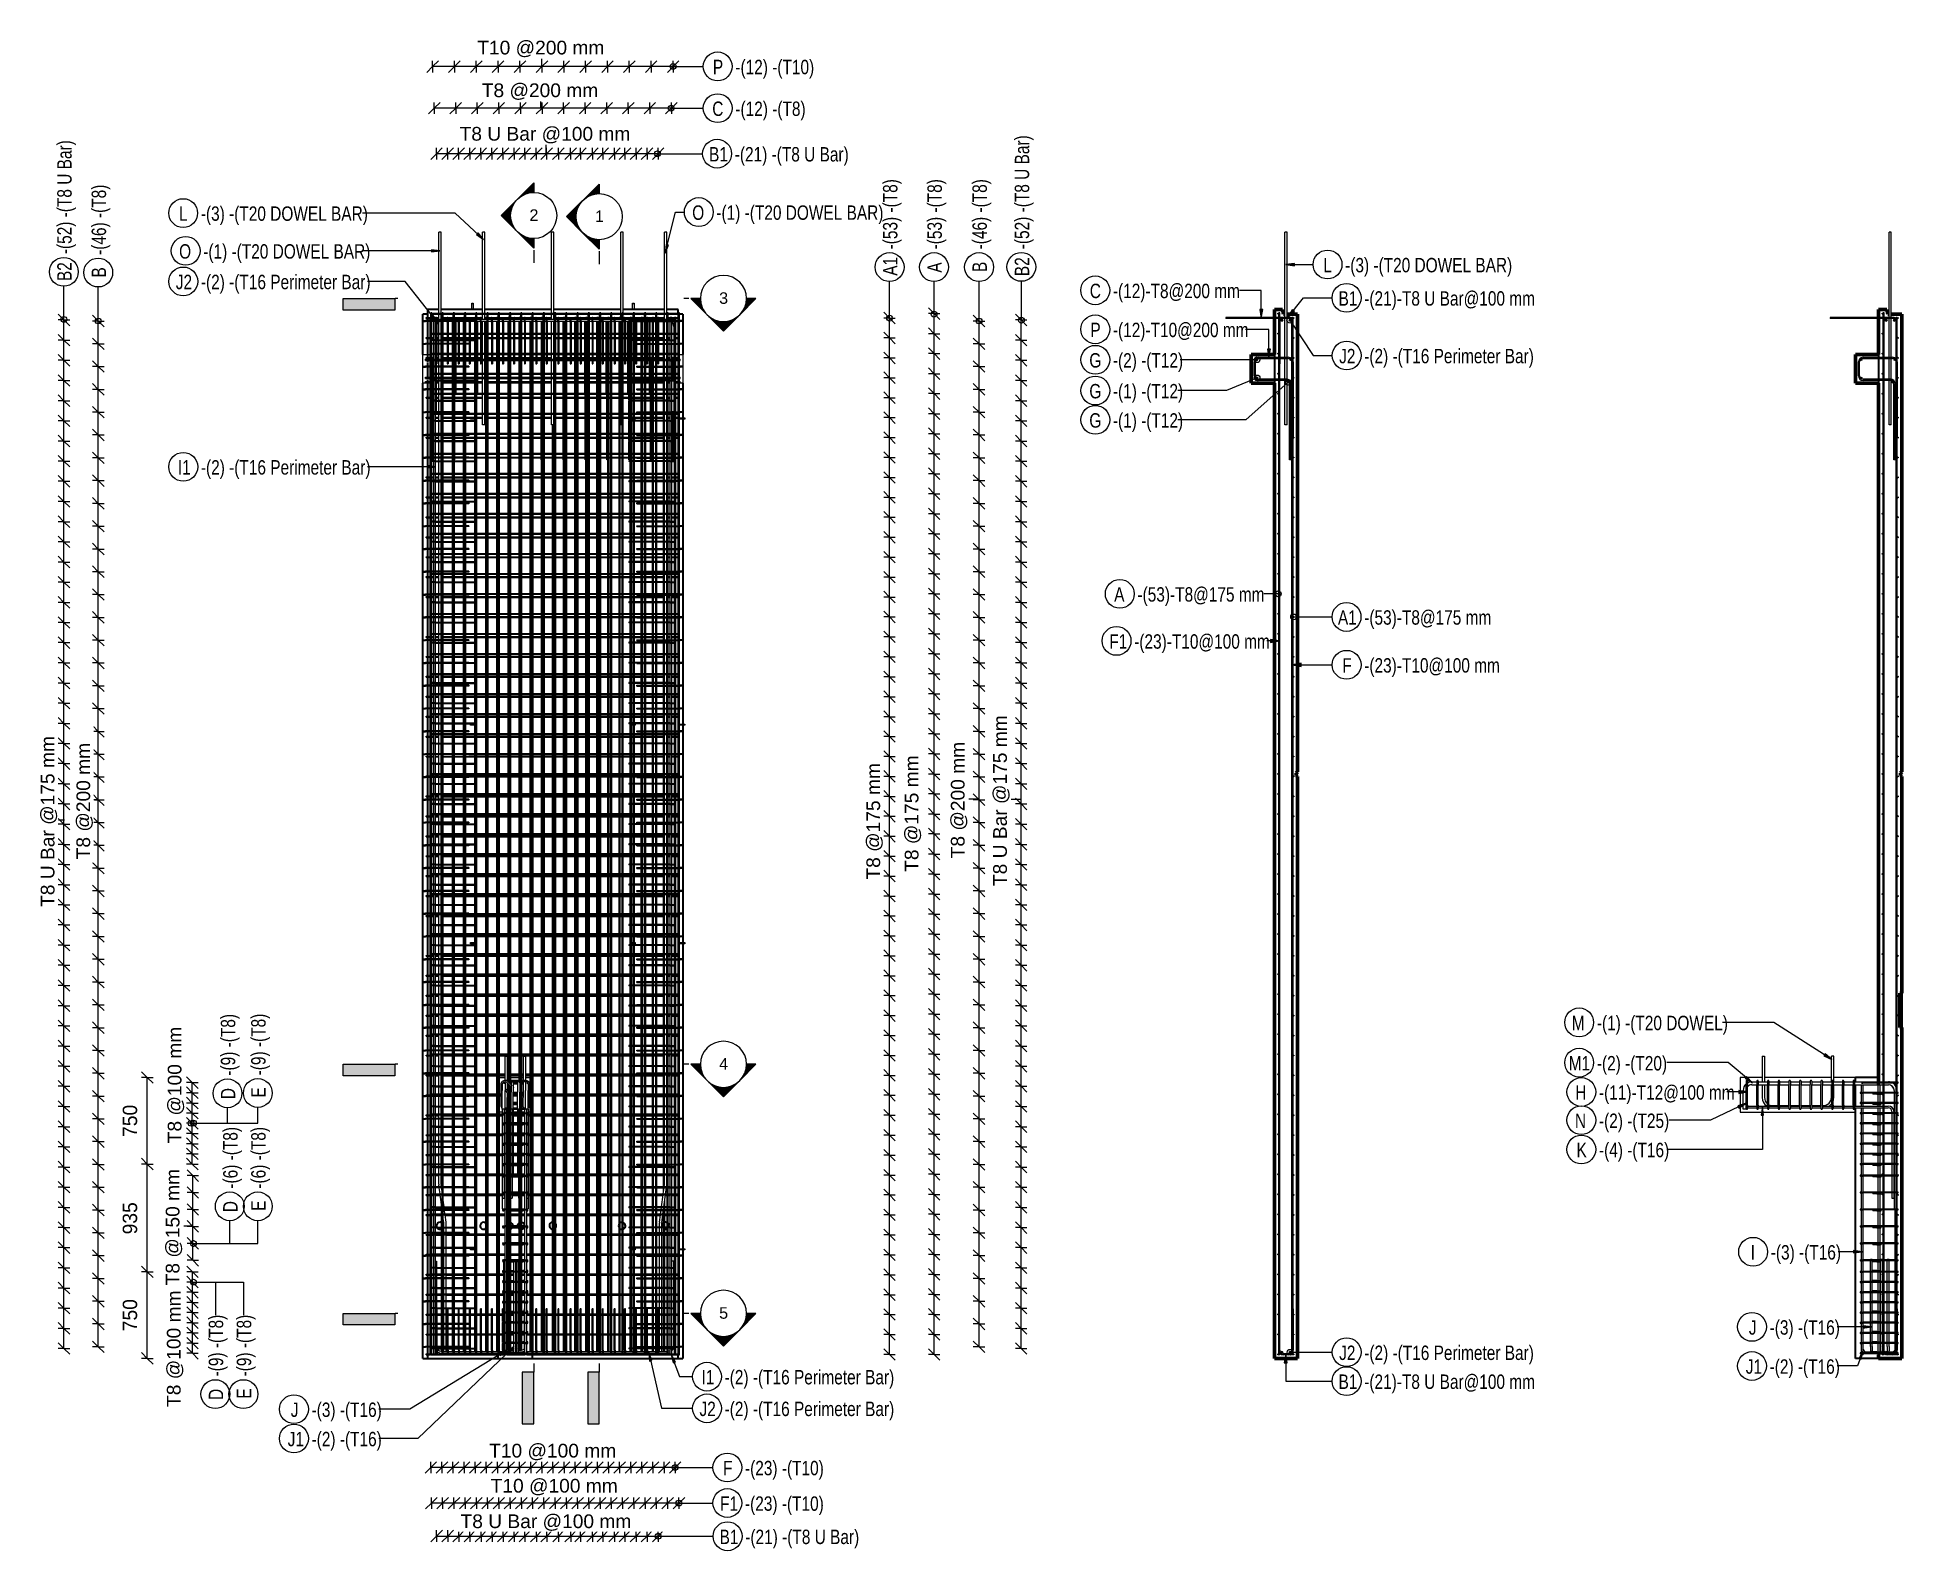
# Model space of a CAD drawing. Header units: millimetres. Extents: x 6720 to 22888, y -3063 to 10060.
import ezdxf

# ---------------------------------------------------------------- set-up
doc = ezdxf.new("R2010")
doc.units = ezdxf.units.MM
doc.linetypes.add('Dash', pattern=[6.36, 3.18, -3.18])
for name, color, linetype, lineweight in [('A-ANNO-DIMS', 211, 'Continuous', 9), ('A-ANNO-DIMS-50', 211, 'Continuous', 9), ('A-GENM', 13, 'Continuous', 18), ('A-WALL', 113, 'Continuous', 25), ('A-WALL-HDLN', 110, 'Dash', 25), ('G-ANNO-SYMB', 111, 'Continuous', 9), ('S-BEAM', 12, 'Continuous', 18), ('S-RBAR', 171, 'Continuous', 18), ('S-RBAR-IDEN', 171, 'Continuous', 9)]:
    doc.layers.add(name, color=color, linetype=linetype, lineweight=lineweight)
doc.styles.add('Arial', font='arial.ttf', dxfattribs={"height": 100})
doc.styles.add('Arial_1', font='arial.ttf', dxfattribs={"height": 119.0625})
doc.styles.add('Nirmala UI Semilight', font='NirmalaS.ttf', dxfattribs={"width": 0.8, "height": 125})
doc.styles.add('Nirmala UI Semilight_1', font='NirmalaS.ttf', dxfattribs={"height": 125})
doc.dimstyles.new('Arrow_Filled_-_2_5_NI_UI', dxfattribs={"dimscale": 304.8, "dimtxt": 130.920493, "dimasz": 0.328084, "dimexe": 0.164042, "dimexo": 0.0625, "dimgap": 0.164042, "dimtad": 1, "dimdec": 0, "dimzin": 0, "dimdsep": 46, "dimtxsty": 'Arial', "dimblk1": 'OBLIQUE', "dimblk2": 'OBLIQUE', "dimsah": 1, "dimcen": 0.09, "dimazin": 0, "dimtfac": 1, "dimtdec": 4, "dimtix": 1, "dimtmove": 0, "dimatfit": 3, "dimfxl": 0.164042, "dimfxlon": 1, "dimtvp": 1, "dimtolj": 1, "dimtzin": 0, "dimarcsym": 2})
doc.dimstyles.new('Arrow_Filled_-_2_5_NI_UI_1', dxfattribs={"dimscale": 304.8, "dimtxt": 130.920493, "dimasz": 0.328084, "dimexe": 0.164042, "dimexo": 0.0625, "dimgap": 0.164042, "dimtad": 1, "dimdec": 0, "dimzin": 0, "dimdsep": 46, "dimtxsty": 'Arial_1', "dimblk1": 'OBLIQUE', "dimblk2": 'OBLIQUE', "dimsah": 1, "dimcen": 0.09, "dimazin": 0, "dimtfac": 1, "dimtdec": 4, "dimtix": 1, "dimtmove": 0, "dimatfit": 3, "dimfxl": 0.164042, "dimfxlon": 1, "dimtvp": 1, "dimtolj": 1, "dimtzin": 0, "dimarcsym": 2})
doc.dimstyles.new('Arrow_Filled_-_2_5_NI_UI_2', dxfattribs={"dimscale": 304.8, "dimtxt": 130.920493, "dimasz": 0.328084, "dimexe": 0.164042, "dimexo": 0.0625, "dimgap": 0.164042, "dimtad": 1, "dimdec": 0, "dimzin": 0, "dimdsep": 46, "dimtxsty": 'Nirmala UI Semilight', "dimblk1": 'OBLIQUE', "dimblk2": 'OBLIQUE', "dimsah": 1, "dimcen": 0.09, "dimazin": 0, "dimtfac": 1, "dimtdec": 4, "dimtix": 1, "dimtmove": 0, "dimatfit": 3, "dimfxl": 0.164042, "dimfxlon": 1, "dimtvp": 1, "dimtolj": 1, "dimtzin": 0, "dimarcsym": 2})
doc.dimstyles.new('Arrow_Filled_-_2_5_NI_UI_3', dxfattribs={"dimscale": 304.8, "dimtxt": 130.920493, "dimasz": 0.328084, "dimexe": 0.164042, "dimexo": 0.0625, "dimgap": 0.164042, "dimtad": 1, "dimdec": 0, "dimzin": 0, "dimdsep": 46, "dimtxsty": 'Nirmala UI Semilight_1', "dimblk1": 'OBLIQUE', "dimblk2": 'OBLIQUE', "dimsah": 1, "dimcen": 0.09, "dimazin": 0, "dimtfac": 1, "dimtdec": 4, "dimtix": 1, "dimtmove": 0, "dimatfit": 3, "dimfxl": 0.164042, "dimfxlon": 1, "dimtvp": 1, "dimtolj": 1, "dimtzin": 0, "dimarcsym": 2})
doc.dimstyles.new('Arrow_Filled_-_2_5_NI_UI_4', dxfattribs={"dimscale": 304.8, "dimtxt": 130.920493, "dimasz": 0.328084, "dimexe": 0.164042, "dimexo": 0.0625, "dimgap": 0.164042, "dimtad": 1, "dimdec": 0, "dimzin": 0, "dimdsep": 46, "dimtxsty": 'Arial_1', "dimblk1": 'OBLIQUE', "dimblk2": 'OBLIQUE', "dimsah": 1, "dimcen": 0.09, "dimazin": 0, "dimtfac": 1, "dimtdec": 4, "dimtix": 1, "dimtmove": 0, "dimatfit": 3, "dimfxl": 0.164042, "dimfxlon": 1, "dimtvp": 1, "dimtolj": 1, "dimtzin": 0, "dimarcsym": 2})

msp = doc.modelspace()

# ---------------------------------------------------------------- texts
at = {"layer": 'G-ANNO-SYMB', "char_height": 100, "width": 96.202, "attachment_point": 1, "style": 'Arial'}
for s, insert in [('2', (10988.1, 8568.2)), ('1', (11556.3, 8558.2)), ('3', (12632.9, 7848.7)), ('4', (12632.9, 1208.7)), ('5', (12632.9, -951.3))]:
    msp.add_mtext(s, dxfattribs=dict(at, insert=insert))
at = {"layer": 'S-RBAR-IDEN', "char_height": 125, "attachment_point": 1, "style": 'Nirmala UI Semilight'}
for s, insert, width in [('P', (12578.6, 9864.9), 92.996), ('-(12) -(T10)', (12773.7, 9864.9), 769.62), ('C', (12573.4, 9503), 105.823), ('-(12) -(T8)', (12773.7, 9503), 705.485), ('B1', (12545.5, 9108.3), 160.337), ('-(21) -(T8 U Bar)', (12768.3, 9108.3), 1154.43), ('L', (7948.5, 8593.7), 80.169), ('-(3) -(T20 DOWEL BAR)', (8138.2, 8593.7), 1696.371), ('O', (12399.4, 8602.4), 128.27), ('-(1) -(T20 DOWEL BAR)', (12608.9, 8602.4), 1670.717), ('O', (7949.9, 8266), 128.27), ('-(1) -(T20 DOWEL BAR)', (8159.4, 8266), 1670.717), ('L', (17871.5, 8147.1), 80.169), ('-(3) -(T20 DOWEL BAR)', (18061.3, 8147.1), 1696.371), ('J2', (7921.2, 8000.9), 147.51), ('-(2) -(T16 Perimeter Bar)', (8138.7, 8000.9), 1747.679), ('C', (15847, 7923.3), 105.823), ('-(12)-T8@200 mm', (16047.3, 7923.3), 1327.594), ('B1', (18004.2, 7858.3), 160.337), ('-(21)-T8 U Bar@100 mm', (18226.9, 7858.3), 1750.885), ('P', (15852.2, 7585.1), 92.996), ('-(12)-T10@200 mm', (16047.3, 7585.1), 1391.729), ('G', (15843, 7321.4), 115.443), ('-(2) -(T12)', (16047.3, 7321.4), 705.485), ('J2', (18009.4, 7358.4), 147.51), ('-(2) -(T16 Perimeter Bar)', (18226.9, 7358.4), 1747.679), ('G', (15843, 7054.1), 115.443), ('-(1) -(T12)', (16047.3, 7054.1), 679.831), ('G', (15843, 6800.3), 115.443), ('-(1) -(T12)', (16047.3, 6800.3), 679.831), ('I1', (7938.4, 6393.5), 105.823), ('-(2) -(T16 Perimeter Bar)', (8138.7, 6393.5), 1747.679), ('A', (16058.5, 5291.8), 109.029), ('-(53)-T8@175 mm', (16260.3, 5291.8), 1324.388), ('A1', (17998.8, 5091.9), 173.164), ('-(53)-T8@175 mm', (18226.9, 5091.9), 1324.388), ('F1', (16015.8, 4883.6), 144.304), ('-(23)-T10@100 mm', (16232.1, 4883.6), 1391.729), ('F', (18037.2, 4676.4), 80.169), ('-(23)-T10@100 mm', (18226.9, 4676.4), 1391.729), ('M', (20026.5, 1575.6), 147.51), ('-(1) -(T20 DOWEL)', (20244, 1575.6), 1317.974), ('M1', (20000.1, 1226.6), 211.645), ('-(2) -(T20)', (20244, 1226.6), 731.139), ('H', (20056.7, 973.1), 118.65), ('-(11)-T12@100 mm', (20262.4, 973.1), 1340.421), ('N', (20054.1, 727.9), 125.063), ('-(2) -(T25)', (20262.4, 727.9), 731.139), ('K', (20067.3, 474), 92.996), ('-(4) -(T16)', (20262.4, 474), 708.692), ('I', (21578.3, -413.2), 41.688), ('-(3) -(T16)', (21752.3, -413.2), 705.485), ('J', (21561.7, -1064.5), 57.721), ('-(3) -(T16)', (21742.3, -1064.5), 705.485), ('J2', (18009.4, -1284.2), 147.51), ('-(2) -(T16 Perimeter Bar)', (18226.9, -1284.2), 1747.679), ('J1', (21535.3, -1403.4), 121.856), ('-(2) -(T16)', (21742.3, -1403.4), 705.485), ('I1', (12479.8, -1495.6), 105.823), ('-(2) -(T16 Perimeter Bar)', (12680.1, -1495.6), 1747.679), ('B1', (18004.2, -1534.9), 160.337), ('-(21)-T8 U Bar@100 mm', (18226.9, -1534.9), 1750.885), ('J', (8918, -1778), 57.721), ('-(3) -(T16)', (9098.5, -1778), 705.485), ('J2', (12462.6, -1770.4), 147.51), ('-(2) -(T16 Perimeter Bar)', (12680.1, -1770.4), 1747.679), ('J1', (8891.6, -2032.2), 121.856), ('-(2) -(T16)', (9098.5, -2032.2), 705.485), ('F', (12667.3, -2283.7), 80.169), ('-(23) -(T10)', (12857, -2283.7), 795.274), ('-(23) -(T10)', (12857, -2591.8), 795.274), ('F1', (12640.7, -2591.8), 144.304), ('B1', (12636.8, -2880.3), 160.337), ('-(21) -(T8 U Bar)', (12859.5, -2880.3), 1154.43)]:
    msp.add_mtext(s, dxfattribs=dict(at, insert=insert, width=width))
at = {"layer": 'S-RBAR-IDEN', "char_height": 125, "attachment_point": 1, "rotation": 90, "style": 'Nirmala UI Semilight'}
for s, insert, width in [('-(52) -(T8 U Bar)', (6893.1, 8179.5), 1180.084), ('-(52) -(T8 U Bar)', (15196.5, 8222.2), 1180.084), ('-(46) -(T8)', (7191.4, 8173.4), 734.346), ('-(53) -(T8)', (14053.7, 8220.9), 731.139), ('-(53) -(T8)', (14439, 8220.9), 731.139), ('-(46) -(T8)', (14829.5, 8220.9), 734.346), ('B2', (6893.1, 7946.2), 185.991), ('A1', (14053.7, 7992.8), 173.164), ('A', (14439, 8019.2), 109.029), ('B', (14829.5, 8024.6), 96.202), ('B2', (15196.5, 7988.9), 185.991), ('B', (7191.4, 7977), 96.202), ('-(9) -(T8)', (8312, 1056.6), 641.35), ('-(9) -(T8)', (8575.1, 1059.1), 641.35), ('D', (8312, 852.3), 115.443), ('E', (8575.1, 866.8), 86.582), ('-(6) -(T8)', (8332, 76.7), 641.35), ('-(6) -(T8)', (8575.1, 76.7), 641.35), ('D', (8332, -127.6), 115.443), ('E', (8575.1, -115.6), 86.582), ('-(9) -(T8)', (8207, -1551.6), 641.35), ('-(9) -(T8)', (8450.1, -1551.6), 641.35), ('D', (8207, -1755.9), 115.443), ('E', (8450.1, -1743.9), 86.582)]:
    msp.add_mtext(s, dxfattribs=dict(at, insert=insert, width=width))

# ---------------------------------------------------------------- blocks, each defined once
blk = doc.blocks.new('RR spread anchor face based - RR-SA-4_0-180-1726831-Elevation Front 1')
at = {"layer": 'A-GENM'}
for p, q in [((11883, 7749), (11883, 7754)), ((11883, 7754), (11895, 7754)), ((11883, 7700), (11883, 7749)), ((11895, 7749), (11883, 7749)), ((11895, 7754), (11895, 7749)), ((11895, 7749), (11895, 7700))]:
    blk.add_line(p, q, dxfattribs=at)
blk = doc.blocks.new('RR spread anchor face based - RR-SA-2_5-200-1726821-Elevation Front 1')
at = {"layer": 'A-GENM'}
for p, q in [((11874, 6750), (11874, 6758)), ((11876, 6750), (11874, 6750)), ((11876, 6758), (11876, 6750)), ((11888, 6750), (11876, 6750)), ((11901, 6750), (11898, 6750)), ((11901, 6758), (11901, 6750)), ((11904, 6750), (11901, 6750)), ((11904, 6758), (11904, 6750))]:
    blk.add_line(p, q, dxfattribs=at)
blk = doc.blocks.new('RR spread anchor face based - RR-SA-2_5-200-V1-Elevation Front 1')
at = {"layer": 'A-GENM'}
for p, q in [((11874, -445), (11876, -445)), ((11874, -455), (11874, -445)), ((11876, -455), (11874, -455)), ((11876, -445), (11888, -445)), ((11876, -445), (11876, -455)), ((11888, -455), (11876, -455)), ((11898, -445), (11901, -445)), ((11901, -455), (11898, -455)), ((11901, -445), (11904, -445)), ((11901, -445), (11901, -455)), ((11904, -455), (11901, -455)), ((11904, -445), (11904, -455))]:
    blk.add_line(p, q, dxfattribs=at)
blk = doc.blocks.new('RR spread anchor face based - RR-SA-2_5-200-V2-Elevation Front 1')
at = {"layer": 'A-GENM'}
for p, q in [((10478, 6750), (10478, 6758)), ((10480, 6750), (10478, 6750)), ((10480, 6758), (10480, 6750)), ((10505, 6750), (10480, 6750)), ((10505, 6758), (10505, 6750)), ((10508, 6750), (10505, 6750)), ((10508, 6758), (10508, 6750))]:
    blk.add_line(p, q, dxfattribs=at)
blk = doc.blocks.new('RR spread anchor face based - RR-SA-2_5-200-V3-Elevation Front 1')
at = {"layer": 'A-GENM'}
for p, q in [((10478, -445), (10480, -445)), ((10478, -455), (10478, -445)), ((10480, -455), (10478, -455)), ((10480, -445), (10505, -445)), ((10480, -445), (10480, -455)), ((10505, -455), (10480, -455)), ((10505, -445), (10508, -445)), ((10505, -445), (10505, -455)), ((10508, -455), (10505, -455)), ((10508, -445), (10508, -455))]:
    blk.add_line(p, q, dxfattribs=at)
blk = doc.blocks.new('RR spread anchor face based - RR-SA-3_0-200-1726827-Elevation Front 1')
at = {"layer": 'A-GENM'}
for p, q in [((12289, 6760), (12329, 6760)), ((12329, 6750), (12289, 6750)), ((12329, 6760), (12334, 6760)), ((12329, 6750), (12329, 6760)), ((12334, 6750), (12329, 6750)), ((12334, 6760), (12334, 6750))]:
    blk.add_line(p, q, dxfattribs=at)
blk = doc.blocks.new('Detail View - M_Section Tail - Filled Horizontal-14034-Elevation Front 1')
at = {"layer": 'G-ANNO-SYMB'}
blk.add_hatch(color=256, dxfattribs=at).paths.add_polyline_path([(9822, 7695), (9822, 7795), (9372, 7795), (9372, 7695)])
for p, q in [((9372, 7695), (9372, 7795)), ((9372, 7795), (9822, 7795)), ((9822, 7795), (9822, 7695)), ((9822, 7695), (9372, 7695))]:
    blk.add_line(p, q, dxfattribs=at)
blk = doc.blocks.new('Detail View - M_Section Head - Filled SHOP DWG-1002450-Elevation Front 1')
at = {"layer": 'G-ANNO-SYMB'}
h = blk.add_hatch(color=256, dxfattribs=at)
edge = h.paths.add_edge_path()
edge.add_line((12387, 7795), (12470, 7795))
edge.add_arc((12670, 7795), 200, 180, 225)
edge.add_line((12528, 7653), (12387, 7795))
h = blk.add_hatch(color=256, dxfattribs=at)
edge = h.paths.add_edge_path()
edge.add_line((12952, 7795), (12811, 7653))
edge.add_arc((12670, 7795), 200, 315, 360)
edge.add_line((12870, 7795), (12952, 7795))
h = blk.add_hatch(color=256, dxfattribs=at)
edge = h.paths.add_edge_path()
edge.add_line((12670, 7512), (12528, 7653))
edge.add_arc((12670, 7795), 200, 225, 270)
edge.add_line((12670, 7595), (12670, 7512))
h = blk.add_hatch(color=256, dxfattribs=at)
edge = h.paths.add_edge_path()
edge.add_line((12670, 7512), (12670, 7595))
edge.add_arc((12670, 7795), 200, 270, 315)
edge.add_line((12811, 7653), (12670, 7512))
for p, q in [((12670, 7512), (12387, 7795)), ((12470, 7795), (12387, 7795)), ((12387, 7795), (12528, 7653)), ((12470, 7795), (12387, 7795)), ((12670, 7512), (12952, 7795)), ((12811, 7653), (12952, 7795)), ((12870, 7795), (12952, 7795)), ((12952, 7795), (12870, 7795)), ((12528, 7653), (12670, 7512)), ((12670, 7512), (12811, 7653)), ((12670, 7595), (12670, 7512)), ((12670, 7512), (12670, 7595))]:
    blk.add_line(p, q, dxfattribs=at)
for start, end in [(0, 180), (180, 360), (180, 225), (315, 0), (225, 270), (270, 315)]:
    blk.add_arc((12670, 7795), 200, start, end, dxfattribs=at)
blk = doc.blocks.new('DIMBLOCK1-Elevation Front 1')
at = {"layer": 'A-ANNO-DIMS-50'}
for p, q in [((12008, 9051), (12058, 9101)), ((12008, 9051), (12008, 9101)), ((12104, 9051), (12154, 9101)), ((12104, 9051), (12104, 9101)), ((12008, 9051), (11958, 9001)), ((12104, 9051), (12008, 9051)), ((12008, 9051), (12008, 9001)), ((12104, 9051), (12054, 9001)), ((12104, 9051), (12104, 9001))]:
    blk.add_line(p, q, dxfattribs=at)
blk = doc.blocks.new('_Oblique')
at = {"color": 0, "linetype": 'ByBlock', "lineweight": -2}
blk.add_line((-0.5, -0.5), (0.5, 0.5), dxfattribs=at)
blk = doc.blocks.new('DIMBLOCK2-Elevation Front 1')
at = {"layer": 'A-ANNO-DIMS-50'}
for p, q in [((11912, 9051), (11962, 9101)), ((11912, 9051), (11912, 9101)), ((12008, 9051), (12058, 9101)), ((12008, 9051), (12008, 9101)), ((11912, 9051), (11862, 9001)), ((12008, 9051), (11912, 9051)), ((11912, 9051), (11912, 9001)), ((12008, 9051), (11958, 9001)), ((12008, 9051), (12008, 9001))]:
    blk.add_line(p, q, dxfattribs=at)
blk = doc.blocks.new('DIMBLOCK3-Elevation Front 1')
at = {"layer": 'A-ANNO-DIMS-50'}
for p, q in [((11816, 9051), (11866, 9101)), ((11816, 9051), (11816, 9101)), ((11912, 9051), (11962, 9101)), ((11912, 9051), (11912, 9101)), ((11816, 9051), (11766, 9001)), ((11912, 9051), (11816, 9051)), ((11816, 9051), (11816, 9001)), ((11912, 9051), (11862, 9001)), ((11912, 9051), (11912, 9001))]:
    blk.add_line(p, q, dxfattribs=at)
blk = doc.blocks.new('DIMBLOCK4-Elevation Front 1')
at = {"layer": 'A-ANNO-DIMS-50'}
for p, q in [((11726, 9051), (11776, 9101)), ((11726, 9051), (11726, 9101)), ((11816, 9051), (11866, 9101)), ((11816, 9051), (11816, 9101)), ((11726, 9051), (11676, 9001)), ((11816, 9051), (11726, 9051)), ((11726, 9051), (11726, 9001)), ((11816, 9051), (11766, 9001)), ((11816, 9051), (11816, 9001))]:
    blk.add_line(p, q, dxfattribs=at)
blk = doc.blocks.new('DIMBLOCK5-Elevation Front 1')
at = {"layer": 'A-ANNO-DIMS-50'}
for p, q in [((11624, 9051), (11674, 9101)), ((11624, 9051), (11624, 9101)), ((11726, 9051), (11776, 9101)), ((11726, 9051), (11726, 9101)), ((11624, 9051), (11574, 9001)), ((11726, 9051), (11624, 9051)), ((11624, 9051), (11624, 9001)), ((11726, 9051), (11676, 9001)), ((11726, 9051), (11726, 9001))]:
    blk.add_line(p, q, dxfattribs=at)
blk = doc.blocks.new('DIMBLOCK6-Elevation Front 1')
at = {"layer": 'A-ANNO-DIMS-50'}
for p, q in [((11535, 9051), (11585, 9101)), ((11535, 9051), (11535, 9101)), ((11624, 9051), (11674, 9101)), ((11624, 9051), (11624, 9101)), ((11535, 9051), (11485, 9001)), ((11624, 9051), (11535, 9051)), ((11535, 9051), (11535, 9001)), ((11624, 9051), (11574, 9001)), ((11624, 9051), (11624, 9001))]:
    blk.add_line(p, q, dxfattribs=at)
blk = doc.blocks.new('DIMBLOCK7-Elevation Front 1')
at = {"layer": 'A-ANNO-DIMS-50'}
for p, q in [((11431, 9051), (11481, 9101)), ((11431, 9051), (11431, 9101)), ((11535, 9051), (11585, 9101)), ((11535, 9051), (11535, 9101)), ((11431, 9051), (11381, 9001)), ((11535, 9051), (11431, 9051)), ((11431, 9051), (11431, 9001)), ((11535, 9051), (11485, 9001)), ((11535, 9051), (11535, 9001))]:
    blk.add_line(p, q, dxfattribs=at)
blk = doc.blocks.new('DIMBLOCK8-Elevation Front 1')
at = {"layer": 'A-ANNO-DIMS-50'}
for p, q in [((11345, 9051), (11395, 9101)), ((11345, 9051), (11345, 9101)), ((11431, 9051), (11481, 9101)), ((11431, 9051), (11431, 9101)), ((11345, 9051), (11295, 9001)), ((11431, 9051), (11345, 9051)), ((11345, 9051), (11345, 9001)), ((11431, 9051), (11381, 9001)), ((11431, 9051), (11431, 9001))]:
    blk.add_line(p, q, dxfattribs=at)
blk = doc.blocks.new('DIMBLOCK9-Elevation Front 1')
at = {"layer": 'A-ANNO-DIMS-50'}
for p, q in [((11239, 9051), (11289, 9101)), ((11239, 9051), (11239, 9101)), ((11345, 9051), (11395, 9101)), ((11345, 9051), (11345, 9101)), ((11239, 9051), (11189, 9001)), ((11345, 9051), (11239, 9051)), ((11239, 9051), (11239, 9001)), ((11345, 9051), (11295, 9001)), ((11345, 9051), (11345, 9001))]:
    blk.add_line(p, q, dxfattribs=at)
blk = doc.blocks.new('DIMBLOCK10-Elevation Front 1')
at = {"layer": 'A-ANNO-DIMS-50'}
for p, q in [((11137, 9051), (11187, 9101)), ((11137, 9051), (11137, 9101)), ((11239, 9051), (11289, 9101)), ((11239, 9051), (11239, 9101)), ((11137, 9051), (11087, 9001)), ((11239, 9051), (11137, 9051)), ((11137, 9051), (11137, 9001)), ((11239, 9051), (11189, 9001)), ((11239, 9051), (11239, 9001))]:
    blk.add_line(p, q, dxfattribs=at)
blk = doc.blocks.new('DIMBLOCK11-Elevation Front 1')
at = {"layer": 'A-ANNO-DIMS-50'}
for p, q in [((11047, 9051), (11097, 9101)), ((11047, 9051), (11047, 9101)), ((11137, 9051), (11187, 9101)), ((11137, 9051), (11137, 9101)), ((11047, 9051), (10997, 9001)), ((11137, 9051), (11047, 9051)), ((11047, 9051), (11047, 9001)), ((11137, 9051), (11087, 9001)), ((11137, 9051), (11137, 9001))]:
    blk.add_line(p, q, dxfattribs=at)
blk = doc.blocks.new('DIMBLOCK12-Elevation Front 1')
at = {"layer": 'A-ANNO-DIMS-50'}
for p, q in [((10948, 9051), (10998, 9101)), ((10948, 9051), (10948, 9101)), ((11047, 9051), (11097, 9101)), ((11047, 9051), (11047, 9101)), ((10948, 9051), (10898, 9001)), ((11047, 9051), (10948, 9051)), ((10948, 9051), (10948, 9001)), ((11047, 9051), (10997, 9001)), ((11047, 9051), (11047, 9001))]:
    blk.add_line(p, q, dxfattribs=at)
blk = doc.blocks.new('DIMBLOCK13-Elevation Front 1')
at = {"layer": 'A-ANNO-DIMS-50'}
for p, q in [((10855, 9051), (10905, 9101)), ((10855, 9051), (10855, 9101)), ((10948, 9051), (10998, 9101)), ((10948, 9051), (10948, 9101)), ((10855, 9051), (10805, 9001)), ((10948, 9051), (10855, 9051)), ((10855, 9051), (10855, 9001)), ((10948, 9051), (10898, 9001)), ((10948, 9051), (10948, 9001))]:
    blk.add_line(p, q, dxfattribs=at)
blk = doc.blocks.new('DIMBLOCK14-Elevation Front 1')
at = {"layer": 'A-ANNO-DIMS-50'}
for p, q in [((10758, 9051), (10808, 9101)), ((10758, 9051), (10758, 9101)), ((10855, 9051), (10905, 9101)), ((10855, 9051), (10855, 9101)), ((10758, 9051), (10708, 9001)), ((10855, 9051), (10758, 9051)), ((10758, 9051), (10758, 9001)), ((10855, 9051), (10805, 9001)), ((10855, 9051), (10855, 9001))]:
    blk.add_line(p, q, dxfattribs=at)
blk = doc.blocks.new('DIMBLOCK15-Elevation Front 1')
at = {"layer": 'A-ANNO-DIMS-50'}
for p, q in [((10662, 9051), (10712, 9101)), ((10662, 9051), (10662, 9101)), ((10758, 9051), (10808, 9101)), ((10758, 9051), (10758, 9101)), ((10662, 9051), (10612, 9001)), ((10758, 9051), (10662, 9051)), ((10662, 9051), (10662, 9001)), ((10758, 9051), (10708, 9001)), ((10758, 9051), (10758, 9001))]:
    blk.add_line(p, q, dxfattribs=at)
blk = doc.blocks.new('DIMBLOCK16-Elevation Front 1')
at = {"layer": 'A-ANNO-DIMS-50'}
for p, q in [((10566, 9051), (10616, 9101)), ((10566, 9051), (10566, 9101)), ((10662, 9051), (10712, 9101)), ((10662, 9051), (10662, 9101)), ((10566, 9051), (10516, 9001)), ((10662, 9051), (10566, 9051)), ((10566, 9051), (10566, 9001)), ((10662, 9051), (10612, 9001)), ((10662, 9051), (10662, 9001))]:
    blk.add_line(p, q, dxfattribs=at)
blk = doc.blocks.new('DIMBLOCK17-Elevation Front 1')
at = {"layer": 'A-ANNO-DIMS-50'}
for p, q in [((10470, 9051), (10520, 9101)), ((10470, 9051), (10470, 9101)), ((10566, 9051), (10616, 9101)), ((10566, 9051), (10566, 9101)), ((10470, 9051), (10420, 9001)), ((10566, 9051), (10470, 9051)), ((10470, 9051), (10470, 9001)), ((10566, 9051), (10516, 9001)), ((10566, 9051), (10566, 9001))]:
    blk.add_line(p, q, dxfattribs=at)
blk = doc.blocks.new('DIMBLOCK18-Elevation Front 1')
at = {"layer": 'A-ANNO-DIMS-50'}
for p, q in [((10374, 9051), (10424, 9101)), ((10374, 9051), (10374, 9101)), ((10470, 9051), (10520, 9101)), ((10470, 9051), (10470, 9101)), ((10374, 9051), (10324, 9001)), ((10470, 9051), (10374, 9051)), ((10374, 9051), (10374, 9001)), ((10470, 9051), (10420, 9001)), ((10470, 9051), (10470, 9001))]:
    blk.add_line(p, q, dxfattribs=at)
blk = doc.blocks.new('DIMBLOCK19-Elevation Front 1')
at = {"layer": 'A-ANNO-DIMS-50'}
for p, q in [((10278, 9051), (10328, 9101)), ((10278, 9051), (10278, 9101)), ((10374, 9051), (10424, 9101)), ((10374, 9051), (10374, 9101)), ((10278, 9051), (10228, 9001)), ((10374, 9051), (10278, 9051)), ((10278, 9051), (10278, 9001)), ((10374, 9051), (10324, 9001)), ((10374, 9051), (10374, 9001))]:
    blk.add_line(p, q, dxfattribs=at)
blk = doc.blocks.new('DIMBLOCK20-Elevation Front 1')
at = {"layer": 'A-ANNO-DIMS-50'}
for p, q in [((10182, 9051), (10232, 9101)), ((10182, 9051), (10182, 9101)), ((10278, 9051), (10328, 9101)), ((10278, 9051), (10278, 9101)), ((10182, 9051), (10132, 9001)), ((10278, 9051), (10182, 9051)), ((10182, 9051), (10182, 9001)), ((10278, 9051), (10228, 9001)), ((10278, 9051), (10278, 9001))]:
    blk.add_line(p, q, dxfattribs=at)
blk = doc.blocks.new('DIMBLOCK21-Elevation Front 1')
at = {"layer": 'A-ANNO-DIMS-50'}
for p, q in [((11726, 9051), (11776, 9101)), ((11726, 9051), (11726, 9101)), ((11816, 9051), (11866, 9101)), ((11816, 9051), (11816, 9101)), ((11912, 9051), (11962, 9101)), ((11912, 9051), (11912, 9101)), ((12008, 9051), (12058, 9101)), ((12008, 9051), (12008, 9101)), ((12104, 9051), (12154, 9101)), ((12104, 9051), (12104, 9101)), ((11726, 9051), (11676, 9001)), ((11816, 9051), (11726, 9051)), ((11726, 9051), (11726, 9001)), ((11816, 9051), (11766, 9001)), ((12104, 9051), (11816, 9051)), ((11912, 9051), (11816, 9051)), ((11816, 9051), (11816, 9001)), ((11912, 9051), (11862, 9001)), ((12008, 9051), (11912, 9051)), ((11912, 9051), (11912, 9001)), ((12008, 9051), (11958, 9001)), ((12104, 9051), (12008, 9051)), ((12008, 9051), (12008, 9001)), ((12104, 9051), (12054, 9001)), ((12104, 9051), (12104, 9001))]:
    blk.add_line(p, q, dxfattribs=at)
blk = doc.blocks.new('_None')
blk = doc.blocks.new('DIMBLOCK22-Elevation Front 1')
at = {"layer": 'A-ANNO-DIMS-50'}
for p, q in [((11624, 9051), (11674, 9101)), ((11624, 9051), (11624, 9101)), ((11726, 9051), (11776, 9101)), ((11726, 9051), (11726, 9101)), ((11816, 9051), (11866, 9101)), ((11816, 9051), (11816, 9101)), ((11624, 9051), (11574, 9001)), ((11726, 9051), (11624, 9051)), ((11624, 9051), (11624, 9001)), ((11726, 9051), (11676, 9001)), ((11816, 9051), (11726, 9051)), ((11816, 9051), (11726, 9051)), ((11726, 9051), (11726, 9001)), ((11816, 9051), (11766, 9001)), ((11816, 9051), (11816, 9001))]:
    blk.add_line(p, q, dxfattribs=at)
blk = doc.blocks.new('DIMBLOCK23-Elevation Front 1')
at = {"layer": 'A-ANNO-DIMS-50'}
for p, q in [((11535, 9051), (11585, 9101)), ((11535, 9051), (11535, 9101)), ((11624, 9051), (11674, 9101)), ((11624, 9051), (11624, 9101)), ((11726, 9051), (11776, 9101)), ((11726, 9051), (11726, 9101)), ((11535, 9051), (11485, 9001)), ((11624, 9051), (11535, 9051)), ((11535, 9051), (11535, 9001)), ((11624, 9051), (11574, 9001)), ((11726, 9051), (11624, 9051)), ((11726, 9051), (11624, 9051)), ((11624, 9051), (11624, 9001)), ((11726, 9051), (11676, 9001)), ((11726, 9051), (11726, 9001))]:
    blk.add_line(p, q, dxfattribs=at)
blk = doc.blocks.new('DIMBLOCK24-Elevation Front 1')
at = {"layer": 'A-ANNO-DIMS-50'}
for p, q in [((11431, 9051), (11481, 9101)), ((11431, 9051), (11431, 9101)), ((11535, 9051), (11585, 9101)), ((11535, 9051), (11535, 9101)), ((11624, 9051), (11674, 9101)), ((11624, 9051), (11624, 9101)), ((11431, 9051), (11381, 9001)), ((11535, 9051), (11431, 9051)), ((11431, 9051), (11431, 9001)), ((11535, 9051), (11485, 9001)), ((11624, 9051), (11535, 9051)), ((11624, 9051), (11535, 9051)), ((11535, 9051), (11535, 9001)), ((11624, 9051), (11574, 9001)), ((11624, 9051), (11624, 9001))]:
    blk.add_line(p, q, dxfattribs=at)
blk = doc.blocks.new('DIMBLOCK25-Elevation Front 1')
at = {"layer": 'A-ANNO-DIMS-50'}
for p, q in [((11345, 9051), (11395, 9101)), ((11345, 9051), (11345, 9101)), ((11431, 9051), (11481, 9101)), ((11431, 9051), (11431, 9101)), ((11535, 9051), (11585, 9101)), ((11535, 9051), (11535, 9101)), ((11345, 9051), (11295, 9001)), ((11431, 9051), (11345, 9051)), ((11345, 9051), (11345, 9001)), ((11431, 9051), (11381, 9001)), ((11535, 9051), (11431, 9051)), ((11535, 9051), (11431, 9051)), ((11431, 9051), (11431, 9001)), ((11535, 9051), (11485, 9001)), ((11535, 9051), (11535, 9001))]:
    blk.add_line(p, q, dxfattribs=at)
blk = doc.blocks.new('DIMBLOCK26-Elevation Front 1')
at = {"layer": 'A-ANNO-DIMS-50'}
for p, q in [((11239, 9051), (11289, 9101)), ((11239, 9051), (11239, 9101)), ((11345, 9051), (11395, 9101)), ((11345, 9051), (11345, 9101)), ((11431, 9051), (11481, 9101)), ((11431, 9051), (11431, 9101)), ((11239, 9051), (11189, 9001)), ((11345, 9051), (11239, 9051)), ((11239, 9051), (11239, 9001)), ((11345, 9051), (11295, 9001)), ((11431, 9051), (11345, 9051)), ((11431, 9051), (11345, 9051)), ((11345, 9051), (11345, 9001)), ((11431, 9051), (11381, 9001)), ((11431, 9051), (11431, 9001))]:
    blk.add_line(p, q, dxfattribs=at)
blk = doc.blocks.new('DIMBLOCK27-Elevation Front 1')
at = {"layer": 'A-ANNO-DIMS-50'}
for p, q in [((11137, 9051), (11187, 9101)), ((11137, 9051), (11137, 9101)), ((11239, 9051), (11289, 9101)), ((11239, 9051), (11239, 9101)), ((11345, 9051), (11395, 9101)), ((11345, 9051), (11345, 9101)), ((11137, 9051), (11087, 9001)), ((11239, 9051), (11137, 9051)), ((11137, 9051), (11137, 9001)), ((11239, 9051), (11189, 9001)), ((11345, 9051), (11239, 9051)), ((11345, 9051), (11239, 9051)), ((11239, 9051), (11239, 9001)), ((11345, 9051), (11295, 9001)), ((11345, 9051), (11345, 9001))]:
    blk.add_line(p, q, dxfattribs=at)
blk = doc.blocks.new('DIMBLOCK28-Elevation Front 1')
at = {"layer": 'A-ANNO-DIMS-50'}
for p, q in [((11047, 9051), (11097, 9101)), ((11047, 9051), (11047, 9101)), ((11137, 9051), (11187, 9101)), ((11137, 9051), (11137, 9101)), ((11239, 9051), (11289, 9101)), ((11239, 9051), (11239, 9101)), ((11047, 9051), (10997, 9001)), ((11137, 9051), (11047, 9051)), ((11047, 9051), (11047, 9001)), ((11137, 9051), (11087, 9001)), ((11239, 9051), (11137, 9051)), ((11239, 9051), (11137, 9051)), ((11137, 9051), (11137, 9001)), ((11239, 9051), (11189, 9001)), ((11239, 9051), (11239, 9001))]:
    blk.add_line(p, q, dxfattribs=at)
blk = doc.blocks.new('DIMBLOCK29-Elevation Front 1')
at = {"layer": 'A-ANNO-DIMS-50'}
for p, q in [((10948, 9051), (10998, 9101)), ((10948, 9051), (10948, 9101)), ((11047, 9051), (11097, 9101)), ((11047, 9051), (11047, 9101)), ((11137, 9051), (11187, 9101)), ((11137, 9051), (11137, 9101)), ((10948, 9051), (10898, 9001)), ((11047, 9051), (10948, 9051)), ((10948, 9051), (10948, 9001)), ((11047, 9051), (10997, 9001)), ((11137, 9051), (11047, 9051)), ((11137, 9051), (11047, 9051)), ((11047, 9051), (11047, 9001)), ((11137, 9051), (11087, 9001)), ((11137, 9051), (11137, 9001))]:
    blk.add_line(p, q, dxfattribs=at)
blk = doc.blocks.new('DIMBLOCK30-Elevation Front 1')
at = {"layer": 'A-ANNO-DIMS-50'}
for p, q in [((10855, 9051), (10905, 9101)), ((10855, 9051), (10855, 9101)), ((10948, 9051), (10998, 9101)), ((10948, 9051), (10948, 9101)), ((11047, 9051), (11097, 9101)), ((11047, 9051), (11047, 9101)), ((10855, 9051), (10805, 9001)), ((10948, 9051), (10855, 9051)), ((10855, 9051), (10855, 9001)), ((10948, 9051), (10898, 9001)), ((11047, 9051), (10948, 9051)), ((11047, 9051), (10948, 9051)), ((10948, 9051), (10948, 9001)), ((11047, 9051), (10997, 9001)), ((11047, 9051), (11047, 9001))]:
    blk.add_line(p, q, dxfattribs=at)
blk = doc.blocks.new('DIMBLOCK31-Elevation Front 1')
at = {"layer": 'A-ANNO-DIMS-50'}
for p, q in [((10758, 9051), (10808, 9101)), ((10758, 9051), (10758, 9101)), ((10855, 9051), (10905, 9101)), ((10855, 9051), (10855, 9101)), ((10948, 9051), (10998, 9101)), ((10948, 9051), (10948, 9101)), ((10758, 9051), (10708, 9001)), ((10855, 9051), (10758, 9051)), ((10758, 9051), (10758, 9001)), ((10855, 9051), (10805, 9001)), ((10948, 9051), (10855, 9051)), ((10948, 9051), (10855, 9051)), ((10855, 9051), (10855, 9001)), ((10948, 9051), (10898, 9001)), ((10948, 9051), (10948, 9001))]:
    blk.add_line(p, q, dxfattribs=at)
blk = doc.blocks.new('DIMBLOCK32-Elevation Front 1')
at = {"layer": 'A-ANNO-DIMS-50'}
for p, q in [((10182, 9051), (10232, 9101)), ((10182, 9051), (10182, 9101)), ((10278, 9051), (10328, 9101)), ((10278, 9051), (10278, 9101)), ((10374, 9051), (10424, 9101)), ((10374, 9051), (10374, 9101)), ((10470, 9051), (10520, 9101)), ((10470, 9051), (10470, 9101)), ((10566, 9051), (10616, 9101)), ((10566, 9051), (10566, 9101)), ((10662, 9051), (10712, 9101)), ((10662, 9051), (10662, 9101)), ((10758, 9051), (10808, 9101)), ((10758, 9051), (10758, 9101)), ((10855, 9051), (10905, 9101)), ((10855, 9051), (10855, 9101)), ((10182, 9051), (10132, 9001)), ((10855, 9051), (10182, 9051)), ((10278, 9051), (10182, 9051)), ((10182, 9051), (10182, 9001)), ((10278, 9051), (10228, 9001)), ((10374, 9051), (10278, 9051)), ((10278, 9051), (10278, 9001)), ((10374, 9051), (10324, 9001)), ((10470, 9051), (10374, 9051)), ((10374, 9051), (10374, 9001)), ((10470, 9051), (10420, 9001)), ((10566, 9051), (10470, 9051)), ((10470, 9051), (10470, 9001)), ((10566, 9051), (10516, 9001)), ((10662, 9051), (10566, 9051)), ((10566, 9051), (10566, 9001)), ((10662, 9051), (10612, 9001)), ((10758, 9051), (10662, 9051)), ((10662, 9051), (10662, 9001)), ((10758, 9051), (10708, 9001)), ((10855, 9051), (10758, 9051)), ((10758, 9051), (10758, 9001)), ((10855, 9051), (10805, 9001)), ((10855, 9051), (10855, 9001))]:
    blk.add_line(p, q, dxfattribs=at)
blk = doc.blocks.new('DIMBLOCK33-Elevation Front 1')
at = {"layer": 'A-ANNO-DIMS-50'}
for p, q in [((12032, 9445), (11982, 9395)), ((12032, 9445), (12082, 9495)), ((12032, 9445), (12032, 9495)), ((12219, 9445), (12032, 9445)), ((12032, 9445), (12032, 9395)), ((12219, 9445), (12169, 9395)), ((12219, 9445), (12269, 9495)), ((12219, 9445), (12219, 9495)), ((12219, 9445), (12219, 9395))]:
    blk.add_line(p, q, dxfattribs=at)
blk = doc.blocks.new('DIMBLOCK34-Elevation Front 1')
at = {"layer": 'A-ANNO-DIMS-50'}
for p, q in [((11845, 9445), (11795, 9395)), ((11845, 9445), (11895, 9495)), ((11845, 9445), (11845, 9495)), ((12032, 9445), (11845, 9445)), ((11845, 9445), (11845, 9395)), ((12032, 9445), (11982, 9395)), ((12032, 9445), (12082, 9495)), ((12032, 9445), (12032, 9495)), ((12032, 9445), (12032, 9395))]:
    blk.add_line(p, q, dxfattribs=at)
blk = doc.blocks.new('DIMBLOCK35-Elevation Front 1')
at = {"layer": 'A-ANNO-DIMS-50'}
for p, q in [((11658, 9445), (11608, 9395)), ((11658, 9445), (11708, 9495)), ((11658, 9445), (11658, 9495)), ((11845, 9445), (11658, 9445)), ((11658, 9445), (11658, 9395)), ((11845, 9445), (11795, 9395)), ((11845, 9445), (11895, 9495)), ((11845, 9445), (11845, 9495)), ((11845, 9445), (11845, 9395))]:
    blk.add_line(p, q, dxfattribs=at)
blk = doc.blocks.new('DIMBLOCK36-Elevation Front 1')
at = {"layer": 'A-ANNO-DIMS-50'}
for p, q in [((11471, 9445), (11421, 9395)), ((11471, 9445), (11521, 9495)), ((11471, 9445), (11471, 9495)), ((11658, 9445), (11471, 9445)), ((11471, 9445), (11471, 9395)), ((11658, 9445), (11608, 9395)), ((11658, 9445), (11708, 9495)), ((11658, 9445), (11658, 9495)), ((11658, 9445), (11658, 9395))]:
    blk.add_line(p, q, dxfattribs=at)
blk = doc.blocks.new('DIMBLOCK37-Elevation Front 1')
at = {"layer": 'A-ANNO-DIMS-50'}
for p, q in [((11284, 9445), (11234, 9395)), ((11284, 9445), (11334, 9495)), ((11284, 9445), (11284, 9495)), ((11471, 9445), (11284, 9445)), ((11284, 9445), (11284, 9395)), ((11471, 9445), (11421, 9395)), ((11471, 9445), (11521, 9495)), ((11471, 9445), (11471, 9495)), ((11471, 9445), (11471, 9395))]:
    blk.add_line(p, q, dxfattribs=at)
blk = doc.blocks.new('DIMBLOCK38-Elevation Front 1')
at = {"layer": 'A-ANNO-DIMS-50'}
for p, q in [((11097, 9445), (11047, 9395)), ((11097, 9445), (11147, 9495)), ((11097, 9445), (11097, 9495)), ((11284, 9445), (11097, 9445)), ((11097, 9445), (11097, 9395)), ((11284, 9445), (11234, 9395)), ((11284, 9445), (11334, 9495)), ((11284, 9445), (11284, 9495)), ((11284, 9445), (11284, 9395))]:
    blk.add_line(p, q, dxfattribs=at)
blk = doc.blocks.new('DIMBLOCK39-Elevation Front 1')
at = {"layer": 'A-ANNO-DIMS-50'}
for p, q in [((10910, 9445), (10860, 9395)), ((10910, 9445), (10960, 9495)), ((10910, 9445), (10910, 9495)), ((11097, 9445), (10910, 9445)), ((10910, 9445), (10910, 9395)), ((11097, 9445), (11047, 9395)), ((11097, 9445), (11147, 9495)), ((11097, 9445), (11097, 9495)), ((11097, 9445), (11097, 9395))]:
    blk.add_line(p, q, dxfattribs=at)
blk = doc.blocks.new('DIMBLOCK40-Elevation Front 1')
at = {"layer": 'A-ANNO-DIMS-50'}
for p, q in [((10723, 9445), (10673, 9395)), ((10723, 9445), (10773, 9495)), ((10723, 9445), (10723, 9495)), ((10910, 9445), (10723, 9445)), ((10723, 9445), (10723, 9395)), ((10910, 9445), (10860, 9395)), ((10910, 9445), (10960, 9495)), ((10910, 9445), (10910, 9495)), ((10910, 9445), (10910, 9395))]:
    blk.add_line(p, q, dxfattribs=at)
blk = doc.blocks.new('DIMBLOCK41-Elevation Front 1')
at = {"layer": 'A-ANNO-DIMS-50'}
for p, q in [((10536, 9445), (10486, 9395)), ((10536, 9445), (10586, 9495)), ((10536, 9445), (10536, 9495)), ((10723, 9445), (10536, 9445)), ((10536, 9445), (10536, 9395)), ((10723, 9445), (10673, 9395)), ((10723, 9445), (10773, 9495)), ((10723, 9445), (10723, 9495)), ((10723, 9445), (10723, 9395))]:
    blk.add_line(p, q, dxfattribs=at)
blk = doc.blocks.new('DIMBLOCK42-Elevation Front 1')
at = {"layer": 'A-ANNO-DIMS-50'}
for p, q in [((10349, 9445), (10299, 9395)), ((10349, 9445), (10399, 9495)), ((10349, 9445), (10349, 9495)), ((10536, 9445), (10349, 9445)), ((10349, 9445), (10349, 9395)), ((10536, 9445), (10486, 9395)), ((10536, 9445), (10586, 9495)), ((10536, 9445), (10536, 9495)), ((10536, 9445), (10536, 9395))]:
    blk.add_line(p, q, dxfattribs=at)
blk = doc.blocks.new('DIMBLOCK43-Elevation Front 1')
at = {"layer": 'A-ANNO-DIMS-50'}
for p, q in [((10163, 9445), (10113, 9395)), ((10163, 9445), (10213, 9495)), ((10163, 9445), (10163, 9495)), ((10349, 9445), (10163, 9445)), ((10163, 9445), (10163, 9395)), ((10349, 9445), (10299, 9395)), ((10349, 9445), (10399, 9495)), ((10349, 9445), (10349, 9495)), ((10349, 9445), (10349, 9395))]:
    blk.add_line(p, q, dxfattribs=at)
blk = doc.blocks.new('DIMBLOCK44-Elevation Front 1')
at = {"layer": 'A-ANNO-DIMS-50'}
for p, q in [((10163, 9445), (10113, 9395)), ((10163, 9445), (10213, 9495)), ((10163, 9445), (10163, 9495)), ((12219, 9445), (10163, 9445)), ((10349, 9445), (10163, 9445)), ((10163, 9445), (10163, 9395)), ((10349, 9445), (10299, 9395)), ((10349, 9445), (10399, 9495)), ((10349, 9445), (10349, 9495)), ((10536, 9445), (10349, 9445)), ((10349, 9445), (10349, 9395)), ((10536, 9445), (10486, 9395)), ((10536, 9445), (10586, 9495)), ((10536, 9445), (10536, 9495)), ((10723, 9445), (10536, 9445)), ((10536, 9445), (10536, 9395)), ((10723, 9445), (10673, 9395)), ((10723, 9445), (10773, 9495)), ((10723, 9445), (10723, 9495)), ((10910, 9445), (10723, 9445)), ((10723, 9445), (10723, 9395)), ((10910, 9445), (10860, 9395)), ((10910, 9445), (10960, 9495)), ((10910, 9445), (10910, 9495)), ((11097, 9445), (10910, 9445)), ((10910, 9445), (10910, 9395)), ((11097, 9445), (11047, 9395)), ((11097, 9445), (11147, 9495)), ((11097, 9445), (11097, 9495)), ((11284, 9445), (11097, 9445)), ((11097, 9445), (11097, 9395)), ((11284, 9445), (11234, 9395)), ((11284, 9445), (11334, 9495)), ((11284, 9445), (11284, 9495)), ((11471, 9445), (11284, 9445)), ((11284, 9445), (11284, 9395)), ((11471, 9445), (11421, 9395)), ((11471, 9445), (11521, 9495)), ((11471, 9445), (11471, 9495)), ((11658, 9445), (11471, 9445)), ((11471, 9445), (11471, 9395)), ((11658, 9445), (11608, 9395)), ((11658, 9445), (11708, 9495)), ((11658, 9445), (11658, 9495)), ((11845, 9445), (11658, 9445)), ((11658, 9445), (11658, 9395)), ((11845, 9445), (11795, 9395)), ((11845, 9445), (11895, 9495)), ((11845, 9445), (11845, 9495)), ((12032, 9445), (11845, 9445)), ((11845, 9445), (11845, 9395)), ((12032, 9445), (11982, 9395)), ((12032, 9445), (12082, 9495)), ((12032, 9445), (12032, 9495)), ((12219, 9445), (12032, 9445)), ((12032, 9445), (12032, 9395)), ((12219, 9445), (12169, 9395)), ((12219, 9445), (12269, 9495)), ((12219, 9445), (12219, 9495)), ((12219, 9445), (12219, 9395))]:
    blk.add_line(p, q, dxfattribs=at)
blk = doc.blocks.new('M_Rebar Tag_rfa MARK - DOT 1 MM-794228-Elevation Front 1')
at = {"layer": 'S-RBAR-IDEN'}
blk.add_circle((12615, 9051), 125, dxfattribs=at)
blk = doc.blocks.new('M_Rebar Tag_rfa MARK - ARROW-794226-Elevation Front 1')
at = {"layer": 'S-RBAR-IDEN'}
blk.add_circle((7986, 7943), 125, dxfattribs=at)
blk = doc.blocks.new('DIMBLOCK45-Elevation Front 1')
at = {"layer": 'A-ANNO-DIMS-50'}
for p, q in [((15252, -1135), (15202, -1085)), ((15252, -1135), (15202, -1135)), ((15252, -1310), (15202, -1260)), ((15252, -1310), (15252, -1135)), ((15252, -1135), (15302, -1185)), ((15252, -1135), (15302, -1135)), ((15252, -1310), (15202, -1310)), ((15252, -1310), (15302, -1360)), ((15252, -1310), (15302, -1310))]:
    blk.add_line(p, q, dxfattribs=at)
blk = doc.blocks.new('DIMBLOCK46-Elevation Front 1')
at = {"layer": 'A-ANNO-DIMS-50'}
for p, q in [((15252, -960), (15202, -910)), ((15252, -960), (15202, -960)), ((15252, -1135), (15252, -960)), ((15252, -960), (15302, -1010)), ((15252, -960), (15302, -960)), ((15252, -1135), (15202, -1085)), ((15252, -1135), (15202, -1135)), ((15252, -1135), (15302, -1185)), ((15252, -1135), (15302, -1135))]:
    blk.add_line(p, q, dxfattribs=at)
blk = doc.blocks.new('DIMBLOCK47-Elevation Front 1')
at = {"layer": 'A-ANNO-DIMS-50'}
for p, q in [((15252, -785), (15202, -735)), ((15252, -785), (15202, -785)), ((15252, -960), (15252, -785)), ((15252, -785), (15302, -835)), ((15252, -785), (15302, -785)), ((15252, -960), (15202, -910)), ((15252, -960), (15202, -960)), ((15252, -960), (15302, -1010)), ((15252, -960), (15302, -960))]:
    blk.add_line(p, q, dxfattribs=at)
blk = doc.blocks.new('DIMBLOCK48-Elevation Front 1')
at = {"layer": 'A-ANNO-DIMS-50'}
for p, q in [((15252, -610), (15202, -560)), ((15252, -610), (15202, -610)), ((15252, -785), (15252, -610)), ((15252, -610), (15302, -660)), ((15252, -610), (15302, -610)), ((15252, -785), (15202, -735)), ((15252, -785), (15202, -785)), ((15252, -785), (15302, -835)), ((15252, -785), (15302, -785))]:
    blk.add_line(p, q, dxfattribs=at)
blk = doc.blocks.new('DIMBLOCK49-Elevation Front 1')
at = {"layer": 'A-ANNO-DIMS-50'}
for p, q in [((15252, -435), (15202, -385)), ((15252, -435), (15202, -435)), ((15252, -610), (15252, -435)), ((15252, -435), (15302, -485)), ((15252, -435), (15302, -435)), ((15252, -610), (15202, -560)), ((15252, -610), (15202, -610)), ((15252, -610), (15302, -660)), ((15252, -610), (15302, -610))]:
    blk.add_line(p, q, dxfattribs=at)
blk = doc.blocks.new('DIMBLOCK50-Elevation Front 1')
at = {"layer": 'A-ANNO-DIMS-50'}
for p, q in [((15252, -261), (15202, -211)), ((15252, -261), (15202, -261)), ((15252, -435), (15252, -261)), ((15252, -261), (15302, -311)), ((15252, -261), (15302, -261)), ((15252, -435), (15202, -385)), ((15252, -435), (15202, -435)), ((15252, -435), (15302, -485)), ((15252, -435), (15302, -435))]:
    blk.add_line(p, q, dxfattribs=at)
blk = doc.blocks.new('DIMBLOCK51-Elevation Front 1')
at = {"layer": 'A-ANNO-DIMS-50'}
for p, q in [((15252, -86), (15202, -36)), ((15252, -86), (15202, -86)), ((15252, -261), (15252, -86)), ((15252, -86), (15302, -136)), ((15252, -86), (15302, -86)), ((15252, -261), (15202, -211)), ((15252, -261), (15202, -261)), ((15252, -261), (15302, -311)), ((15252, -261), (15302, -261))]:
    blk.add_line(p, q, dxfattribs=at)
blk = doc.blocks.new('DIMBLOCK52-Elevation Front 1')
at = {"layer": 'A-ANNO-DIMS-50'}
for p, q in [((15252, 89), (15202, 139)), ((15252, 89), (15202, 89)), ((15252, -86), (15252, 89)), ((15252, 89), (15302, 39)), ((15252, 89), (15302, 89)), ((15252, -86), (15202, -36)), ((15252, -86), (15202, -86)), ((15252, -86), (15302, -136)), ((15252, -86), (15302, -86))]:
    blk.add_line(p, q, dxfattribs=at)
blk = doc.blocks.new('DIMBLOCK53-Elevation Front 1')
at = {"layer": 'A-ANNO-DIMS-50'}
for p, q in [((15252, 264), (15202, 314)), ((15252, 264), (15202, 264)), ((15252, 89), (15252, 264)), ((15252, 264), (15302, 214)), ((15252, 264), (15302, 264)), ((15252, 89), (15202, 139)), ((15252, 89), (15202, 89)), ((15252, 89), (15302, 39)), ((15252, 89), (15302, 89))]:
    blk.add_line(p, q, dxfattribs=at)
blk = doc.blocks.new('DIMBLOCK54-Elevation Front 1')
at = {"layer": 'A-ANNO-DIMS-50'}
for p, q in [((15252, 439), (15202, 489)), ((15252, 439), (15202, 439)), ((15252, 264), (15252, 439)), ((15252, 439), (15302, 389)), ((15252, 439), (15302, 439)), ((15252, 264), (15202, 314)), ((15252, 264), (15202, 264)), ((15252, 264), (15302, 214)), ((15252, 264), (15302, 264))]:
    blk.add_line(p, q, dxfattribs=at)
blk = doc.blocks.new('DIMBLOCK55-Elevation Front 1')
at = {"layer": 'A-ANNO-DIMS-50'}
for p, q in [((15252, 614), (15202, 664)), ((15252, 614), (15202, 614)), ((15252, 439), (15202, 489)), ((15252, 439), (15252, 614)), ((15252, 614), (15302, 564)), ((15252, 614), (15302, 614)), ((15252, 439), (15202, 439)), ((15252, 439), (15302, 389)), ((15252, 439), (15302, 439))]:
    blk.add_line(p, q, dxfattribs=at)
blk = doc.blocks.new('DIMBLOCK56-Elevation Front 1')
at = {"layer": 'A-ANNO-DIMS-50'}
for p, q in [((15252, 789), (15202, 839)), ((15252, 789), (15202, 789)), ((15252, 614), (15202, 664)), ((15252, 614), (15252, 789)), ((15252, 789), (15302, 739)), ((15252, 789), (15302, 789)), ((15252, 614), (15202, 614)), ((15252, 614), (15302, 564)), ((15252, 614), (15302, 614))]:
    blk.add_line(p, q, dxfattribs=at)
blk = doc.blocks.new('DIMBLOCK57-Elevation Front 1')
at = {"layer": 'A-ANNO-DIMS-50'}
for p, q in [((15252, 964), (15202, 1014)), ((15252, 964), (15202, 964)), ((15252, 789), (15202, 839)), ((15252, 789), (15252, 964)), ((15252, 964), (15302, 914)), ((15252, 964), (15302, 964)), ((15252, 789), (15202, 789)), ((15252, 789), (15302, 739)), ((15252, 789), (15302, 789))]:
    blk.add_line(p, q, dxfattribs=at)
blk = doc.blocks.new('DIMBLOCK58-Elevation Front 1')
at = {"layer": 'A-ANNO-DIMS-50'}
for p, q in [((15252, 1138), (15202, 1188)), ((15252, 1138), (15202, 1138)), ((15252, 964), (15252, 1138)), ((15252, 1138), (15302, 1088)), ((15252, 1138), (15302, 1138)), ((15252, 964), (15202, 1014)), ((15252, 964), (15202, 964)), ((15252, 964), (15302, 914)), ((15252, 964), (15302, 964))]:
    blk.add_line(p, q, dxfattribs=at)
blk = doc.blocks.new('DIMBLOCK59-Elevation Front 1')
at = {"layer": 'A-ANNO-DIMS-50'}
for p, q in [((15252, 1313), (15202, 1363)), ((15252, 1313), (15202, 1313)), ((15252, 1138), (15252, 1313)), ((15252, 1313), (15302, 1263)), ((15252, 1313), (15302, 1313)), ((15252, 1138), (15202, 1188)), ((15252, 1138), (15202, 1138)), ((15252, 1138), (15302, 1088)), ((15252, 1138), (15302, 1138))]:
    blk.add_line(p, q, dxfattribs=at)
blk = doc.blocks.new('DIMBLOCK60-Elevation Front 1')
at = {"layer": 'A-ANNO-DIMS-50'}
for p, q in [((15252, 1488), (15202, 1538)), ((15252, 1488), (15202, 1488)), ((15252, 1313), (15252, 1488)), ((15252, 1488), (15302, 1438)), ((15252, 1488), (15302, 1488)), ((15252, 1313), (15202, 1363)), ((15252, 1313), (15202, 1313)), ((15252, 1313), (15302, 1263)), ((15252, 1313), (15302, 1313))]:
    blk.add_line(p, q, dxfattribs=at)
blk = doc.blocks.new('DIMBLOCK61-Elevation Front 1')
at = {"layer": 'A-ANNO-DIMS-50'}
for p, q in [((15252, 1663), (15202, 1713)), ((15252, 1663), (15202, 1663)), ((15252, 1488), (15252, 1663)), ((15252, 1663), (15302, 1613)), ((15252, 1663), (15302, 1663)), ((15252, 1488), (15202, 1538)), ((15252, 1488), (15202, 1488)), ((15252, 1488), (15302, 1438)), ((15252, 1488), (15302, 1488))]:
    blk.add_line(p, q, dxfattribs=at)
blk = doc.blocks.new('DIMBLOCK62-Elevation Front 1')
at = {"layer": 'A-ANNO-DIMS-50'}
for p, q in [((15252, 1838), (15202, 1888)), ((15252, 1838), (15202, 1838)), ((15252, 1663), (15252, 1838)), ((15252, 1838), (15302, 1788)), ((15252, 1838), (15302, 1838)), ((15252, 1663), (15202, 1713)), ((15252, 1663), (15202, 1663)), ((15252, 1663), (15302, 1613)), ((15252, 1663), (15302, 1663))]:
    blk.add_line(p, q, dxfattribs=at)
blk = doc.blocks.new('DIMBLOCK63-Elevation Front 1')
at = {"layer": 'A-ANNO-DIMS-50'}
for p, q in [((15252, 2013), (15202, 2063)), ((15252, 2013), (15202, 2013)), ((15252, 1838), (15252, 2013)), ((15252, 2013), (15302, 1963)), ((15252, 2013), (15302, 2013)), ((15252, 1838), (15202, 1888)), ((15252, 1838), (15202, 1838)), ((15252, 1838), (15302, 1788)), ((15252, 1838), (15302, 1838))]:
    blk.add_line(p, q, dxfattribs=at)
blk = doc.blocks.new('DIMBLOCK64-Elevation Front 1')
at = {"layer": 'A-ANNO-DIMS-50'}
for p, q in [((15252, 2188), (15202, 2238)), ((15252, 2188), (15202, 2188)), ((15252, 2013), (15252, 2188)), ((15252, 2188), (15302, 2138)), ((15252, 2188), (15302, 2188)), ((15252, 2013), (15202, 2063)), ((15252, 2013), (15202, 2013)), ((15252, 2013), (15302, 1963)), ((15252, 2013), (15302, 2013))]:
    blk.add_line(p, q, dxfattribs=at)
blk = doc.blocks.new('DIMBLOCK65-Elevation Front 1')
at = {"layer": 'A-ANNO-DIMS-50'}
for p, q in [((15252, 2363), (15202, 2413)), ((15252, 2363), (15202, 2363)), ((15252, 2188), (15252, 2363)), ((15252, 2363), (15302, 2313)), ((15252, 2363), (15302, 2363)), ((15252, 2188), (15202, 2238)), ((15252, 2188), (15202, 2188)), ((15252, 2188), (15302, 2138)), ((15252, 2188), (15302, 2188))]:
    blk.add_line(p, q, dxfattribs=at)
blk = doc.blocks.new('DIMBLOCK66-Elevation Front 1')
at = {"layer": 'A-ANNO-DIMS-50'}
for p, q in [((15252, 2537), (15202, 2587)), ((15252, 2537), (15202, 2537)), ((15252, 2363), (15252, 2537)), ((15252, 2537), (15302, 2487)), ((15252, 2537), (15302, 2537)), ((15252, 2363), (15202, 2413)), ((15252, 2363), (15202, 2363)), ((15252, 2363), (15302, 2313)), ((15252, 2363), (15302, 2363))]:
    blk.add_line(p, q, dxfattribs=at)
blk = doc.blocks.new('DIMBLOCK67-Elevation Front 1')
at = {"layer": 'A-ANNO-DIMS-50'}
for p, q in [((15252, 2712), (15202, 2762)), ((15252, 2712), (15202, 2712)), ((15252, 2537), (15202, 2587)), ((15252, 2537), (15252, 2712)), ((15252, 2712), (15302, 2662)), ((15252, 2712), (15302, 2712)), ((15252, 2537), (15202, 2537)), ((15252, 2537), (15302, 2487)), ((15252, 2537), (15302, 2537))]:
    blk.add_line(p, q, dxfattribs=at)
blk = doc.blocks.new('DIMBLOCK68-Elevation Front 1')
at = {"layer": 'A-ANNO-DIMS-50'}
for p, q in [((15252, 2887), (15202, 2937)), ((15252, 2887), (15202, 2887)), ((15252, 2712), (15202, 2762)), ((15252, 2712), (15252, 2887)), ((15252, 2887), (15302, 2837)), ((15252, 2887), (15302, 2887)), ((15252, 2712), (15202, 2712)), ((15252, 2712), (15302, 2662)), ((15252, 2712), (15302, 2712))]:
    blk.add_line(p, q, dxfattribs=at)
blk = doc.blocks.new('DIMBLOCK69-Elevation Front 1')
at = {"layer": 'A-ANNO-DIMS-50'}
for p, q in [((15252, 3062), (15202, 3112)), ((15252, 3062), (15202, 3062)), ((15252, 2887), (15202, 2937)), ((15252, 2887), (15252, 3062)), ((15252, 3062), (15302, 3012)), ((15252, 3062), (15302, 3062)), ((15252, 2887), (15202, 2887)), ((15252, 2887), (15302, 2837)), ((15252, 2887), (15302, 2887))]:
    blk.add_line(p, q, dxfattribs=at)
blk = doc.blocks.new('DIMBLOCK70-Elevation Front 1')
at = {"layer": 'A-ANNO-DIMS-50'}
for p, q in [((15252, 3237), (15202, 3287)), ((15252, 3237), (15202, 3237)), ((15252, 3062), (15252, 3237)), ((15252, 3237), (15302, 3187)), ((15252, 3237), (15302, 3237)), ((15252, 3062), (15202, 3112)), ((15252, 3062), (15202, 3062)), ((15252, 3062), (15302, 3012)), ((15252, 3062), (15302, 3062))]:
    blk.add_line(p, q, dxfattribs=at)
blk = doc.blocks.new('DIMBLOCK71-Elevation Front 1')
at = {"layer": 'A-ANNO-DIMS-50'}
for p, q in [((15252, 3412), (15202, 3462)), ((15252, 3412), (15202, 3412)), ((15252, 3237), (15252, 3412)), ((15252, 3412), (15302, 3362)), ((15252, 3412), (15302, 3412)), ((15252, 3237), (15202, 3287)), ((15252, 3237), (15202, 3237)), ((15252, 3237), (15302, 3187)), ((15252, 3237), (15302, 3237))]:
    blk.add_line(p, q, dxfattribs=at)
blk = doc.blocks.new('DIMBLOCK72-Elevation Front 1')
at = {"layer": 'A-ANNO-DIMS-50'}
for p, q in [((15252, 3587), (15202, 3637)), ((15252, 3587), (15202, 3587)), ((15252, 3412), (15252, 3587)), ((15252, 3587), (15302, 3537)), ((15252, 3587), (15302, 3587)), ((15252, 3412), (15202, 3462)), ((15252, 3412), (15202, 3412)), ((15252, 3412), (15302, 3362)), ((15252, 3412), (15302, 3412))]:
    blk.add_line(p, q, dxfattribs=at)
blk = doc.blocks.new('DIMBLOCK73-Elevation Front 1')
at = {"layer": 'A-ANNO-DIMS-50'}
for p, q in [((15252, 3762), (15202, 3812)), ((15252, 3762), (15202, 3762)), ((15252, 3587), (15252, 3762)), ((15252, 3762), (15302, 3712)), ((15252, 3762), (15302, 3762)), ((15252, 3587), (15202, 3637)), ((15252, 3587), (15202, 3587)), ((15252, 3587), (15302, 3537)), ((15252, 3587), (15302, 3587))]:
    blk.add_line(p, q, dxfattribs=at)
blk = doc.blocks.new('DIMBLOCK74-Elevation Front 1')
at = {"layer": 'A-ANNO-DIMS-50'}
for p, q in [((15252, 3936), (15202, 3986)), ((15252, 3936), (15202, 3936)), ((15252, 3762), (15252, 3936)), ((15252, 3936), (15302, 3886)), ((15252, 3936), (15302, 3936)), ((15252, 3762), (15202, 3812)), ((15252, 3762), (15202, 3762)), ((15252, 3762), (15302, 3712)), ((15252, 3762), (15302, 3762))]:
    blk.add_line(p, q, dxfattribs=at)
blk = doc.blocks.new('DIMBLOCK75-Elevation Front 1')
at = {"layer": 'A-ANNO-DIMS-50'}
for p, q in [((15252, 4111), (15202, 4161)), ((15252, 4111), (15202, 4111)), ((15252, 3936), (15252, 4111)), ((15252, 4111), (15302, 4061)), ((15252, 4111), (15302, 4111)), ((15252, 3936), (15202, 3986)), ((15252, 3936), (15202, 3936)), ((15252, 3936), (15302, 3886)), ((15252, 3936), (15302, 3936))]:
    blk.add_line(p, q, dxfattribs=at)
blk = doc.blocks.new('DIMBLOCK76-Elevation Front 1')
at = {"layer": 'A-ANNO-DIMS-50'}
for p, q in [((15252, 4286), (15202, 4336)), ((15252, 4286), (15202, 4286)), ((15252, 4111), (15252, 4286)), ((15252, 4286), (15302, 4236)), ((15252, 4286), (15302, 4286)), ((15252, 4111), (15202, 4161)), ((15252, 4111), (15202, 4111)), ((15252, 4111), (15302, 4061)), ((15252, 4111), (15302, 4111))]:
    blk.add_line(p, q, dxfattribs=at)
blk = doc.blocks.new('DIMBLOCK77-Elevation Front 1')
at = {"layer": 'A-ANNO-DIMS-50'}
for p, q in [((15252, 4461), (15202, 4511)), ((15252, 4461), (15202, 4461)), ((15252, 4286), (15252, 4461)), ((15252, 4461), (15302, 4411)), ((15252, 4461), (15302, 4461)), ((15252, 4286), (15202, 4336)), ((15252, 4286), (15202, 4286)), ((15252, 4286), (15302, 4236)), ((15252, 4286), (15302, 4286))]:
    blk.add_line(p, q, dxfattribs=at)
blk = doc.blocks.new('DIMBLOCK78-Elevation Front 1')
at = {"layer": 'A-ANNO-DIMS-50'}
for p, q in [((15252, 4636), (15202, 4686)), ((15252, 4636), (15202, 4636)), ((15252, 4461), (15252, 4636)), ((15252, 4636), (15302, 4586)), ((15252, 4636), (15302, 4636)), ((15252, 4461), (15202, 4511)), ((15252, 4461), (15202, 4461)), ((15252, 4461), (15302, 4411)), ((15252, 4461), (15302, 4461))]:
    blk.add_line(p, q, dxfattribs=at)
blk = doc.blocks.new('DIMBLOCK79-Elevation Front 1')
at = {"layer": 'A-ANNO-DIMS-50'}
for p, q in [((15252, 4811), (15202, 4861)), ((15252, 4811), (15202, 4811)), ((15252, 4636), (15252, 4811)), ((15252, 4811), (15302, 4761)), ((15252, 4811), (15302, 4811)), ((15252, 4636), (15202, 4686)), ((15252, 4636), (15202, 4636)), ((15252, 4636), (15302, 4586)), ((15252, 4636), (15302, 4636))]:
    blk.add_line(p, q, dxfattribs=at)
blk = doc.blocks.new('DIMBLOCK80-Elevation Front 1')
at = {"layer": 'A-ANNO-DIMS-50'}
for p, q in [((15252, 4986), (15202, 5036)), ((15252, 4986), (15202, 4986)), ((15252, 4811), (15202, 4861)), ((15252, 4811), (15252, 4986)), ((15252, 4986), (15302, 4936)), ((15252, 4986), (15302, 4986)), ((15252, 4811), (15202, 4811)), ((15252, 4811), (15302, 4761)), ((15252, 4811), (15302, 4811))]:
    blk.add_line(p, q, dxfattribs=at)
blk = doc.blocks.new('DIMBLOCK81-Elevation Front 1')
at = {"layer": 'A-ANNO-DIMS-50'}
for p, q in [((15252, 5160), (15202, 5210)), ((15252, 5160), (15202, 5160)), ((15252, 4986), (15202, 5036)), ((15252, 4986), (15252, 5160)), ((15252, 5160), (15302, 5110)), ((15252, 5160), (15302, 5160)), ((15252, 4986), (15202, 4986)), ((15252, 4986), (15302, 4936)), ((15252, 4986), (15302, 4986))]:
    blk.add_line(p, q, dxfattribs=at)
blk = doc.blocks.new('DIMBLOCK82-Elevation Front 1')
at = {"layer": 'A-ANNO-DIMS-50'}
for p, q in [((15252, 5335), (15202, 5385)), ((15252, 5335), (15202, 5335)), ((15252, 5160), (15252, 5335)), ((15252, 5335), (15302, 5285)), ((15252, 5335), (15302, 5335)), ((15252, 5160), (15202, 5210)), ((15252, 5160), (15202, 5160)), ((15252, 5160), (15302, 5110)), ((15252, 5160), (15302, 5160))]:
    blk.add_line(p, q, dxfattribs=at)
blk = doc.blocks.new('DIMBLOCK83-Elevation Front 1')
at = {"layer": 'A-ANNO-DIMS-50'}
for p, q in [((15252, 5510), (15202, 5560)), ((15252, 5510), (15202, 5510)), ((15252, 5335), (15252, 5510)), ((15252, 5510), (15302, 5460)), ((15252, 5510), (15302, 5510)), ((15252, 5335), (15202, 5385)), ((15252, 5335), (15202, 5335)), ((15252, 5335), (15302, 5285)), ((15252, 5335), (15302, 5335))]:
    blk.add_line(p, q, dxfattribs=at)
blk = doc.blocks.new('DIMBLOCK84-Elevation Front 1')
at = {"layer": 'A-ANNO-DIMS-50'}
for p, q in [((15252, 5685), (15202, 5735)), ((15252, 5685), (15202, 5685)), ((15252, 5510), (15252, 5685)), ((15252, 5685), (15302, 5635)), ((15252, 5685), (15302, 5685)), ((15252, 5510), (15202, 5560)), ((15252, 5510), (15202, 5510)), ((15252, 5510), (15302, 5460)), ((15252, 5510), (15302, 5510))]:
    blk.add_line(p, q, dxfattribs=at)
blk = doc.blocks.new('DIMBLOCK85-Elevation Front 1')
at = {"layer": 'A-ANNO-DIMS-50'}
for p, q in [((15252, 5860), (15202, 5910)), ((15252, 5860), (15202, 5860)), ((15252, 5685), (15252, 5860)), ((15252, 5860), (15302, 5810)), ((15252, 5860), (15302, 5860)), ((15252, 5685), (15202, 5735)), ((15252, 5685), (15202, 5685)), ((15252, 5685), (15302, 5635)), ((15252, 5685), (15302, 5685))]:
    blk.add_line(p, q, dxfattribs=at)
blk = doc.blocks.new('DIMBLOCK86-Elevation Front 1')
at = {"layer": 'A-ANNO-DIMS-50'}
for p, q in [((15252, 6035), (15202, 6085)), ((15252, 6035), (15202, 6035)), ((15252, 5860), (15252, 6035)), ((15252, 6035), (15302, 5985)), ((15252, 6035), (15302, 6035)), ((15252, 5860), (15202, 5910)), ((15252, 5860), (15202, 5860)), ((15252, 5860), (15302, 5810)), ((15252, 5860), (15302, 5860))]:
    blk.add_line(p, q, dxfattribs=at)
blk = doc.blocks.new('DIMBLOCK87-Elevation Front 1')
at = {"layer": 'A-ANNO-DIMS-50'}
for p, q in [((15252, 6210), (15202, 6260)), ((15252, 6210), (15202, 6210)), ((15252, 6035), (15252, 6210)), ((15252, 6210), (15302, 6160)), ((15252, 6210), (15302, 6210)), ((15252, 6035), (15202, 6085)), ((15252, 6035), (15202, 6035)), ((15252, 6035), (15302, 5985)), ((15252, 6035), (15302, 6035))]:
    blk.add_line(p, q, dxfattribs=at)
blk = doc.blocks.new('DIMBLOCK88-Elevation Front 1')
at = {"layer": 'A-ANNO-DIMS-50'}
for p, q in [((15252, 6385), (15202, 6435)), ((15252, 6385), (15202, 6385)), ((15252, 6210), (15252, 6385)), ((15252, 6385), (15302, 6335)), ((15252, 6385), (15302, 6385)), ((15252, 6210), (15202, 6260)), ((15252, 6210), (15202, 6210)), ((15252, 6210), (15302, 6160)), ((15252, 6210), (15302, 6210))]:
    blk.add_line(p, q, dxfattribs=at)
blk = doc.blocks.new('DIMBLOCK89-Elevation Front 1')
at = {"layer": 'A-ANNO-DIMS-50'}
for p, q in [((15252, 6559), (15202, 6609)), ((15252, 6559), (15202, 6559)), ((15252, 6385), (15252, 6559)), ((15252, 6559), (15302, 6509)), ((15252, 6559), (15302, 6559)), ((15252, 6385), (15202, 6435)), ((15252, 6385), (15202, 6385)), ((15252, 6385), (15302, 6335)), ((15252, 6385), (15302, 6385))]:
    blk.add_line(p, q, dxfattribs=at)
blk = doc.blocks.new('DIMBLOCK90-Elevation Front 1')
at = {"layer": 'A-ANNO-DIMS-50'}
for p, q in [((15252, 6734), (15202, 6784)), ((15252, 6734), (15202, 6734)), ((15252, 6559), (15252, 6734)), ((15252, 6734), (15302, 6684)), ((15252, 6734), (15302, 6734)), ((15252, 6559), (15202, 6609)), ((15252, 6559), (15202, 6559)), ((15252, 6559), (15302, 6509)), ((15252, 6559), (15302, 6559))]:
    blk.add_line(p, q, dxfattribs=at)
blk = doc.blocks.new('DIMBLOCK91-Elevation Front 1')
at = {"layer": 'A-ANNO-DIMS-50'}
for p, q in [((15252, 6909), (15202, 6959)), ((15252, 6909), (15202, 6909)), ((15252, 6734), (15252, 6909)), ((15252, 6909), (15302, 6859)), ((15252, 6909), (15302, 6909)), ((15252, 6734), (15202, 6784)), ((15252, 6734), (15202, 6734)), ((15252, 6734), (15302, 6684)), ((15252, 6734), (15302, 6734))]:
    blk.add_line(p, q, dxfattribs=at)
blk = doc.blocks.new('DIMBLOCK92-Elevation Front 1')
at = {"layer": 'A-ANNO-DIMS-50'}
for p, q in [((15252, 7084), (15202, 7134)), ((15252, 7084), (15202, 7084)), ((15252, 6909), (15202, 6959)), ((15252, 6909), (15252, 7084)), ((15252, 7084), (15302, 7034)), ((15252, 7084), (15302, 7084)), ((15252, 6909), (15202, 6909)), ((15252, 6909), (15302, 6859)), ((15252, 6909), (15302, 6909))]:
    blk.add_line(p, q, dxfattribs=at)
blk = doc.blocks.new('DIMBLOCK93-Elevation Front 1')
at = {"layer": 'A-ANNO-DIMS-50'}
for p, q in [((15252, 7259), (15202, 7309)), ((15252, 7259), (15202, 7259)), ((15252, 7084), (15202, 7134)), ((15252, 7084), (15252, 7259)), ((15252, 7259), (15302, 7209)), ((15252, 7259), (15302, 7259)), ((15252, 7084), (15202, 7084)), ((15252, 7084), (15302, 7034)), ((15252, 7084), (15302, 7084))]:
    blk.add_line(p, q, dxfattribs=at)
blk = doc.blocks.new('DIMBLOCK94-Elevation Front 1')
at = {"layer": 'A-ANNO-DIMS-50'}
for p, q in [((15252, 7434), (15202, 7484)), ((15252, 7434), (15202, 7434)), ((15252, 7259), (15202, 7309)), ((15252, 7259), (15252, 7434)), ((15252, 7434), (15302, 7384)), ((15252, 7434), (15302, 7434)), ((15252, 7259), (15202, 7259)), ((15252, 7259), (15302, 7209)), ((15252, 7259), (15302, 7259))]:
    blk.add_line(p, q, dxfattribs=at)
blk = doc.blocks.new('DIMBLOCK95-Elevation Front 1')
at = {"layer": 'A-ANNO-DIMS-50'}
for p, q in [((15252, 7609), (15202, 7659)), ((15252, 7609), (15202, 7609)), ((15252, 7434), (15252, 7609)), ((15252, 7609), (15302, 7559)), ((15252, 7609), (15302, 7609)), ((15252, 7434), (15202, 7484)), ((15252, 7434), (15202, 7434)), ((15252, 7434), (15302, 7384)), ((15252, 7434), (15302, 7434))]:
    blk.add_line(p, q, dxfattribs=at)
blk = doc.blocks.new('DIMBLOCK96-Elevation Front 1')
at = {"layer": 'A-ANNO-DIMS-50'}
for p, q in [((15252, 7609), (15202, 7659)), ((15252, 7609), (15202, 7609)), ((15252, -1310), (15252, 7609)), ((15252, 7434), (15252, 7609)), ((15252, 7609), (15302, 7559)), ((15252, 7609), (15302, 7609)), ((15252, 7434), (15202, 7484)), ((15252, 7434), (15202, 7434)), ((15252, 7259), (15202, 7309)), ((15252, 7259), (15252, 7434)), ((15252, 7434), (15302, 7384)), ((15252, 7434), (15302, 7434)), ((15252, 7259), (15202, 7259)), ((15252, 7084), (15202, 7134)), ((15252, 7084), (15252, 7259)), ((15252, 7259), (15302, 7209)), ((15252, 7259), (15302, 7259)), ((15252, 7084), (15202, 7084)), ((15252, 6909), (15202, 6959)), ((15252, 6909), (15252, 7084)), ((15252, 7084), (15302, 7034)), ((15252, 7084), (15302, 7084)), ((15252, 6909), (15202, 6909)), ((15252, 6734), (15252, 6909)), ((15252, 6909), (15302, 6859)), ((15252, 6909), (15302, 6909)), ((15252, 6734), (15202, 6784)), ((15252, 6734), (15202, 6734)), ((15252, 6559), (15252, 6734)), ((15252, 6734), (15302, 6684)), ((15252, 6734), (15302, 6734)), ((15252, 6559), (15202, 6609)), ((15252, 6559), (15202, 6559)), ((15252, 6385), (15252, 6559)), ((15252, 6559), (15302, 6509)), ((15252, 6559), (15302, 6559)), ((15252, 6385), (15202, 6435)), ((15252, 6385), (15202, 6385)), ((15252, 6210), (15252, 6385)), ((15252, 6385), (15302, 6335)), ((15252, 6385), (15302, 6385)), ((15252, 6210), (15202, 6260)), ((15252, 6210), (15202, 6210)), ((15252, 6035), (15252, 6210)), ((15252, 6210), (15302, 6160)), ((15252, 6210), (15302, 6210)), ((15252, 6035), (15202, 6085)), ((15252, 6035), (15202, 6035)), ((15252, 5860), (15252, 6035)), ((15252, 6035), (15302, 5985)), ((15252, 6035), (15302, 6035)), ((15252, 5860), (15202, 5910)), ((15252, 5860), (15202, 5860)), ((15252, 5685), (15252, 5860)), ((15252, 5860), (15302, 5810)), ((15252, 5860), (15302, 5860)), ((15252, 5685), (15202, 5735)), ((15252, 5685), (15202, 5685)), ((15252, 5510), (15252, 5685)), ((15252, 5685), (15302, 5635)), ((15252, 5685), (15302, 5685)), ((15252, 5510), (15202, 5560)), ((15252, 5510), (15202, 5510)), ((15252, 5335), (15252, 5510)), ((15252, 5510), (15302, 5460)), ((15252, 5510), (15302, 5510)), ((15252, 5335), (15202, 5385)), ((15252, 5335), (15202, 5335)), ((15252, 5160), (15252, 5335)), ((15252, 5335), (15302, 5285)), ((15252, 5335), (15302, 5335)), ((15252, 5160), (15202, 5210)), ((15252, 5160), (15202, 5160)), ((15252, 4986), (15202, 5036)), ((15252, 4986), (15252, 5160)), ((15252, 5160), (15302, 5110)), ((15252, 5160), (15302, 5160)), ((15252, 4986), (15202, 4986)), ((15252, 4811), (15202, 4861)), ((15252, 4811), (15252, 4986)), ((15252, 4986), (15302, 4936)), ((15252, 4986), (15302, 4986)), ((15252, 4811), (15202, 4811)), ((15252, 4636), (15252, 4811)), ((15252, 4811), (15302, 4761)), ((15252, 4811), (15302, 4811)), ((15252, 4636), (15202, 4686)), ((15252, 4636), (15202, 4636)), ((15252, 4461), (15252, 4636)), ((15252, 4636), (15302, 4586)), ((15252, 4636), (15302, 4636)), ((15252, 4461), (15202, 4511)), ((15252, 4461), (15202, 4461)), ((15252, 4286), (15252, 4461)), ((15252, 4461), (15302, 4411)), ((15252, 4461), (15302, 4461)), ((15252, 4286), (15202, 4336)), ((15252, 4286), (15202, 4286)), ((15252, 4111), (15252, 4286)), ((15252, 4286), (15302, 4236)), ((15252, 4286), (15302, 4286)), ((15252, 4111), (15202, 4161)), ((15252, 4111), (15202, 4111)), ((15252, 3936), (15252, 4111)), ((15252, 4111), (15302, 4061)), ((15252, 4111), (15302, 4111)), ((15252, 3936), (15202, 3986)), ((15252, 3936), (15202, 3936)), ((15252, 3762), (15252, 3936)), ((15252, 3936), (15302, 3886)), ((15252, 3936), (15302, 3936)), ((15252, 3762), (15202, 3812)), ((15252, 3762), (15202, 3762)), ((15252, 3587), (15252, 3762)), ((15252, 3762), (15302, 3712)), ((15252, 3762), (15302, 3762)), ((15252, 3587), (15202, 3637)), ((15252, 3587), (15202, 3587)), ((15252, 3412), (15252, 3587)), ((15252, 3587), (15302, 3537)), ((15252, 3587), (15302, 3587)), ((15252, 3412), (15202, 3462)), ((15252, 3412), (15202, 3412)), ((15252, 3237), (15252, 3412)), ((15252, 3412), (15302, 3362)), ((15252, 3412), (15302, 3412)), ((15252, 3237), (15202, 3287)), ((15252, 3237), (15202, 3237)), ((15252, 3062), (15252, 3237)), ((15252, 3237), (15302, 3187)), ((15252, 3237), (15302, 3237)), ((15252, 3062), (15202, 3112)), ((15252, 3062), (15202, 3062)), ((15252, 2887), (15202, 2937)), ((15252, 2887), (15252, 3062)), ((15252, 3062), (15302, 3012)), ((15252, 3062), (15302, 3062)), ((15252, 2887), (15202, 2887)), ((15252, 2712), (15202, 2762)), ((15252, 2712), (15252, 2887)), ((15252, 2887), (15302, 2837)), ((15252, 2887), (15302, 2887)), ((15252, 2712), (15202, 2712)), ((15252, 2537), (15202, 2587)), ((15252, 2537), (15252, 2712)), ((15252, 2712), (15302, 2662)), ((15252, 2712), (15302, 2712)), ((15252, 2537), (15202, 2537)), ((15252, 2363), (15252, 2537)), ((15252, 2537), (15302, 2487)), ((15252, 2537), (15302, 2537)), ((15252, 2363), (15202, 2413)), ((15252, 2363), (15202, 2363)), ((15252, 2188), (15252, 2363)), ((15252, 2363), (15302, 2313)), ((15252, 2363), (15302, 2363)), ((15252, 2188), (15202, 2238)), ((15252, 2188), (15202, 2188)), ((15252, 2013), (15252, 2188)), ((15252, 2188), (15302, 2138)), ((15252, 2188), (15302, 2188)), ((15252, 2013), (15202, 2063)), ((15252, 2013), (15202, 2013)), ((15252, 1838), (15252, 2013)), ((15252, 2013), (15302, 1963)), ((15252, 2013), (15302, 2013)), ((15252, 1838), (15202, 1888)), ((15252, 1838), (15202, 1838)), ((15252, 1663), (15252, 1838)), ((15252, 1838), (15302, 1788)), ((15252, 1838), (15302, 1838)), ((15252, 1663), (15202, 1713)), ((15252, 1663), (15202, 1663)), ((15252, 1488), (15252, 1663)), ((15252, 1663), (15302, 1613)), ((15252, 1663), (15302, 1663)), ((15252, 1488), (15202, 1538)), ((15252, 1488), (15202, 1488)), ((15252, 1313), (15252, 1488)), ((15252, 1488), (15302, 1438)), ((15252, 1488), (15302, 1488)), ((15252, 1313), (15202, 1363)), ((15252, 1313), (15202, 1313)), ((15252, 1138), (15252, 1313)), ((15252, 1313), (15302, 1263)), ((15252, 1313), (15302, 1313)), ((15252, 1138), (15202, 1188)), ((15252, 1138), (15202, 1138)), ((15252, 964), (15252, 1138)), ((15252, 1138), (15302, 1088)), ((15252, 1138), (15302, 1138)), ((15252, 964), (15202, 1014)), ((15252, 964), (15202, 964)), ((15252, 789), (15202, 839)), ((15252, 789), (15252, 964)), ((15252, 964), (15302, 914)), ((15252, 964), (15302, 964)), ((15252, 789), (15202, 789)), ((15252, 614), (15202, 664)), ((15252, 614), (15252, 789)), ((15252, 789), (15302, 739)), ((15252, 789), (15302, 789)), ((15252, 614), (15202, 614)), ((15252, 439), (15202, 489)), ((15252, 439), (15252, 614)), ((15252, 614), (15302, 564)), ((15252, 614), (15302, 614)), ((15252, 439), (15202, 439)), ((15252, 264), (15252, 439)), ((15252, 439), (15302, 389)), ((15252, 439), (15302, 439)), ((15252, 264), (15202, 314)), ((15252, 264), (15202, 264)), ((15252, 89), (15252, 264)), ((15252, 264), (15302, 214)), ((15252, 264), (15302, 264)), ((15252, 89), (15202, 139)), ((15252, 89), (15202, 89)), ((15252, -86), (15252, 89)), ((15252, 89), (15302, 39)), ((15252, 89), (15302, 89)), ((15252, -86), (15202, -36)), ((15252, -86), (15202, -86)), ((15252, -261), (15252, -86)), ((15252, -86), (15302, -136)), ((15252, -86), (15302, -86)), ((15252, -261), (15202, -211)), ((15252, -261), (15202, -261)), ((15252, -435), (15252, -261)), ((15252, -261), (15302, -311)), ((15252, -261), (15302, -261)), ((15252, -435), (15202, -385)), ((15252, -435), (15202, -435)), ((15252, -610), (15252, -435)), ((15252, -435), (15302, -485)), ((15252, -435), (15302, -435)), ((15252, -610), (15202, -560)), ((15252, -610), (15202, -610)), ((15252, -785), (15252, -610)), ((15252, -610), (15302, -660)), ((15252, -610), (15302, -610)), ((15252, -785), (15202, -735)), ((15252, -785), (15202, -785)), ((15252, -960), (15252, -785)), ((15252, -785), (15302, -835)), ((15252, -785), (15302, -785)), ((15252, -960), (15202, -910)), ((15252, -960), (15202, -960)), ((15252, -1135), (15252, -960)), ((15252, -960), (15302, -1010)), ((15252, -960), (15302, -960)), ((15252, -1135), (15202, -1085)), ((15252, -1135), (15202, -1135)), ((15252, -1310), (15202, -1260)), ((15252, -1310), (15252, -1135)), ((15252, -1135), (15302, -1185)), ((15252, -1135), (15302, -1135)), ((15252, -1310), (15202, -1310)), ((15252, -1310), (15302, -1360)), ((15252, -1310), (15302, -1310))]:
    blk.add_line(p, q, dxfattribs=at)
blk = doc.blocks.new('DIMBLOCK97-Elevation Front 1')
at = {"layer": 'A-ANNO-DIMS-50'}
for p, q in [((14887, -1097), (14837, -1047)), ((14887, -1097), (14837, -1097)), ((14887, -1295), (14887, -1097)), ((14887, -1097), (14937, -1147)), ((14887, -1097), (14937, -1097)), ((14887, -1295), (14837, -1245)), ((14887, -1295), (14837, -1295)), ((14887, -1295), (14937, -1345)), ((14887, -1295), (14937, -1295))]:
    blk.add_line(p, q, dxfattribs=at)
blk = doc.blocks.new('DIMBLOCK98-Elevation Front 1')
at = {"layer": 'A-ANNO-DIMS-50'}
for p, q in [((14887, -900), (14837, -850)), ((14887, -900), (14837, -900)), ((14887, -1097), (14887, -900)), ((14887, -900), (14937, -950)), ((14887, -900), (14937, -900)), ((14887, -1097), (14837, -1047)), ((14887, -1097), (14837, -1097)), ((14887, -1097), (14937, -1147)), ((14887, -1097), (14937, -1097))]:
    blk.add_line(p, q, dxfattribs=at)
blk = doc.blocks.new('DIMBLOCK99-Elevation Front 1')
at = {"layer": 'A-ANNO-DIMS-50'}
for p, q in [((14887, -702), (14837, -652)), ((14887, -702), (14837, -702)), ((14887, -900), (14887, -702)), ((14887, -702), (14937, -752)), ((14887, -702), (14937, -702)), ((14887, -900), (14837, -850)), ((14887, -900), (14837, -900)), ((14887, -900), (14937, -950)), ((14887, -900), (14937, -900))]:
    blk.add_line(p, q, dxfattribs=at)
blk = doc.blocks.new('DIMBLOCK100-Elevation Front 1')
at = {"layer": 'A-ANNO-DIMS-50'}
for p, q in [((14887, -504), (14837, -454)), ((14887, -504), (14837, -504)), ((14887, -702), (14887, -504)), ((14887, -504), (14937, -554)), ((14887, -504), (14937, -504)), ((14887, -702), (14837, -652)), ((14887, -702), (14837, -702)), ((14887, -702), (14937, -752)), ((14887, -702), (14937, -702))]:
    blk.add_line(p, q, dxfattribs=at)
blk = doc.blocks.new('DIMBLOCK101-Elevation Front 1')
at = {"layer": 'A-ANNO-DIMS-50'}
for p, q in [((14887, -307), (14837, -257)), ((14887, -307), (14837, -307)), ((14887, -504), (14887, -307)), ((14887, -307), (14937, -357)), ((14887, -307), (14937, -307)), ((14887, -504), (14837, -454)), ((14887, -504), (14837, -504)), ((14887, -504), (14937, -554)), ((14887, -504), (14937, -504))]:
    blk.add_line(p, q, dxfattribs=at)
blk = doc.blocks.new('DIMBLOCK102-Elevation Front 1')
at = {"layer": 'A-ANNO-DIMS-50'}
for p, q in [((14887, -109), (14837, -59)), ((14887, -109), (14837, -109)), ((14887, -307), (14887, -109)), ((14887, -109), (14937, -159)), ((14887, -109), (14937, -109)), ((14887, -307), (14837, -257)), ((14887, -307), (14837, -307)), ((14887, -307), (14937, -357)), ((14887, -307), (14937, -307))]:
    blk.add_line(p, q, dxfattribs=at)
blk = doc.blocks.new('DIMBLOCK103-Elevation Front 1')
at = {"layer": 'A-ANNO-DIMS-50'}
for p, q in [((14887, 89), (14837, 139)), ((14887, 89), (14837, 89)), ((14887, -109), (14887, 89)), ((14887, 89), (14937, 39)), ((14887, 89), (14937, 89)), ((14887, -109), (14837, -59)), ((14887, -109), (14837, -109)), ((14887, -109), (14937, -159)), ((14887, -109), (14937, -109))]:
    blk.add_line(p, q, dxfattribs=at)
blk = doc.blocks.new('DIMBLOCK104-Elevation Front 1')
at = {"layer": 'A-ANNO-DIMS-50'}
for p, q in [((14887, 286), (14837, 336)), ((14887, 286), (14837, 286)), ((14887, 89), (14887, 286)), ((14887, 286), (14937, 236)), ((14887, 286), (14937, 286)), ((14887, 89), (14837, 139)), ((14887, 89), (14837, 89)), ((14887, 89), (14937, 39)), ((14887, 89), (14937, 89))]:
    blk.add_line(p, q, dxfattribs=at)
blk = doc.blocks.new('DIMBLOCK105-Elevation Front 1')
at = {"layer": 'A-ANNO-DIMS-50'}
for p, q in [((14887, 484), (14837, 534)), ((14887, 484), (14837, 484)), ((14887, 286), (14837, 336)), ((14887, 286), (14887, 484)), ((14887, 484), (14937, 434)), ((14887, 484), (14937, 484)), ((14887, 286), (14837, 286)), ((14887, 286), (14937, 236)), ((14887, 286), (14937, 286))]:
    blk.add_line(p, q, dxfattribs=at)
blk = doc.blocks.new('DIMBLOCK106-Elevation Front 1')
at = {"layer": 'A-ANNO-DIMS-50'}
for p, q in [((14887, 682), (14837, 732)), ((14887, 682), (14837, 682)), ((14887, 484), (14887, 682)), ((14887, 682), (14937, 632)), ((14887, 682), (14937, 682)), ((14887, 484), (14837, 534)), ((14887, 484), (14837, 484)), ((14887, 484), (14937, 434)), ((14887, 484), (14937, 484))]:
    blk.add_line(p, q, dxfattribs=at)
blk = doc.blocks.new('DIMBLOCK107-Elevation Front 1')
at = {"layer": 'A-ANNO-DIMS-50'}
for p, q in [((14887, 879), (14837, 929)), ((14887, 879), (14837, 879)), ((14887, 682), (14887, 879)), ((14887, 879), (14937, 829)), ((14887, 879), (14937, 879)), ((14887, 682), (14837, 732)), ((14887, 682), (14837, 682)), ((14887, 682), (14937, 632)), ((14887, 682), (14937, 682))]:
    blk.add_line(p, q, dxfattribs=at)
blk = doc.blocks.new('DIMBLOCK108-Elevation Front 1')
at = {"layer": 'A-ANNO-DIMS-50'}
for p, q in [((14887, 1077), (14837, 1127)), ((14887, 1077), (14837, 1077)), ((14887, 879), (14887, 1077)), ((14887, 1077), (14937, 1027)), ((14887, 1077), (14937, 1077)), ((14887, 879), (14837, 929)), ((14887, 879), (14837, 879)), ((14887, 879), (14937, 829)), ((14887, 879), (14937, 879))]:
    blk.add_line(p, q, dxfattribs=at)
blk = doc.blocks.new('DIMBLOCK109-Elevation Front 1')
at = {"layer": 'A-ANNO-DIMS-50'}
for p, q in [((14887, 1275), (14837, 1325)), ((14887, 1275), (14837, 1275)), ((14887, 1077), (14887, 1275)), ((14887, 1275), (14937, 1225)), ((14887, 1275), (14937, 1275)), ((14887, 1077), (14837, 1127)), ((14887, 1077), (14837, 1077)), ((14887, 1077), (14937, 1027)), ((14887, 1077), (14937, 1077))]:
    blk.add_line(p, q, dxfattribs=at)
blk = doc.blocks.new('DIMBLOCK110-Elevation Front 1')
at = {"layer": 'A-ANNO-DIMS-50'}
for p, q in [((14887, 1472), (14837, 1522)), ((14887, 1472), (14837, 1472)), ((14887, 1275), (14887, 1472)), ((14887, 1472), (14937, 1422)), ((14887, 1472), (14937, 1472)), ((14887, 1275), (14837, 1325)), ((14887, 1275), (14837, 1275)), ((14887, 1275), (14937, 1225)), ((14887, 1275), (14937, 1275))]:
    blk.add_line(p, q, dxfattribs=at)
blk = doc.blocks.new('DIMBLOCK111-Elevation Front 1')
at = {"layer": 'A-ANNO-DIMS-50'}
for p, q in [((14887, 1670), (14837, 1720)), ((14887, 1670), (14837, 1670)), ((14887, 1472), (14887, 1670)), ((14887, 1670), (14937, 1620)), ((14887, 1670), (14937, 1670)), ((14887, 1472), (14837, 1522)), ((14887, 1472), (14837, 1472)), ((14887, 1472), (14937, 1422)), ((14887, 1472), (14937, 1472))]:
    blk.add_line(p, q, dxfattribs=at)
blk = doc.blocks.new('DIMBLOCK112-Elevation Front 1')
at = {"layer": 'A-ANNO-DIMS-50'}
for p, q in [((14887, 1868), (14837, 1918)), ((14887, 1868), (14837, 1868)), ((14887, 1670), (14887, 1868)), ((14887, 1868), (14937, 1818)), ((14887, 1868), (14937, 1868)), ((14887, 1670), (14837, 1720)), ((14887, 1670), (14837, 1670)), ((14887, 1670), (14937, 1620)), ((14887, 1670), (14937, 1670))]:
    blk.add_line(p, q, dxfattribs=at)
blk = doc.blocks.new('DIMBLOCK113-Elevation Front 1')
at = {"layer": 'A-ANNO-DIMS-50'}
for p, q in [((14887, 2065), (14837, 2115)), ((14887, 2065), (14837, 2065)), ((14887, 1868), (14887, 2065)), ((14887, 2065), (14937, 2015)), ((14887, 2065), (14937, 2065)), ((14887, 1868), (14837, 1918)), ((14887, 1868), (14837, 1868)), ((14887, 1868), (14937, 1818)), ((14887, 1868), (14937, 1868))]:
    blk.add_line(p, q, dxfattribs=at)
blk = doc.blocks.new('DIMBLOCK114-Elevation Front 1')
at = {"layer": 'A-ANNO-DIMS-50'}
for p, q in [((14887, 2263), (14837, 2313)), ((14887, 2263), (14837, 2263)), ((14887, 2065), (14837, 2115)), ((14887, 2065), (14887, 2263)), ((14887, 2263), (14937, 2213)), ((14887, 2263), (14937, 2263)), ((14887, 2065), (14837, 2065)), ((14887, 2065), (14937, 2015)), ((14887, 2065), (14937, 2065))]:
    blk.add_line(p, q, dxfattribs=at)
blk = doc.blocks.new('DIMBLOCK115-Elevation Front 1')
at = {"layer": 'A-ANNO-DIMS-50'}
for p, q in [((14887, 2461), (14837, 2511)), ((14887, 2461), (14837, 2461)), ((14887, 2263), (14887, 2461)), ((14887, 2461), (14937, 2411)), ((14887, 2461), (14937, 2461)), ((14887, 2263), (14837, 2313)), ((14887, 2263), (14837, 2263)), ((14887, 2263), (14937, 2213)), ((14887, 2263), (14937, 2263))]:
    blk.add_line(p, q, dxfattribs=at)
blk = doc.blocks.new('DIMBLOCK116-Elevation Front 1')
at = {"layer": 'A-ANNO-DIMS-50'}
for p, q in [((14887, 2658), (14837, 2708)), ((14887, 2658), (14837, 2658)), ((14887, 2461), (14887, 2658)), ((14887, 2658), (14937, 2608)), ((14887, 2658), (14937, 2658)), ((14887, 2461), (14837, 2511)), ((14887, 2461), (14837, 2461)), ((14887, 2461), (14937, 2411)), ((14887, 2461), (14937, 2461))]:
    blk.add_line(p, q, dxfattribs=at)
blk = doc.blocks.new('DIMBLOCK117-Elevation Front 1')
at = {"layer": 'A-ANNO-DIMS-50'}
for p, q in [((14887, 2856), (14837, 2906)), ((14887, 2856), (14837, 2856)), ((14887, 2658), (14887, 2856)), ((14887, 2856), (14937, 2806)), ((14887, 2856), (14937, 2856)), ((14887, 2658), (14837, 2708)), ((14887, 2658), (14837, 2658)), ((14887, 2658), (14937, 2608)), ((14887, 2658), (14937, 2658))]:
    blk.add_line(p, q, dxfattribs=at)
blk = doc.blocks.new('DIMBLOCK118-Elevation Front 1')
at = {"layer": 'A-ANNO-DIMS-50'}
for p, q in [((14887, 3054), (14837, 3104)), ((14887, 3054), (14837, 3054)), ((14887, 2856), (14887, 3054)), ((14887, 3054), (14937, 3004)), ((14887, 3054), (14937, 3054)), ((14887, 2856), (14837, 2906)), ((14887, 2856), (14837, 2856)), ((14887, 2856), (14937, 2806)), ((14887, 2856), (14937, 2856))]:
    blk.add_line(p, q, dxfattribs=at)
blk = doc.blocks.new('DIMBLOCK119-Elevation Front 1')
at = {"layer": 'A-ANNO-DIMS-50'}
for p, q in [((14887, 3251), (14837, 3301)), ((14887, 3251), (14837, 3251)), ((14887, 3054), (14887, 3251)), ((14887, 3251), (14937, 3201)), ((14887, 3251), (14937, 3251)), ((14887, 3054), (14837, 3104)), ((14887, 3054), (14837, 3054)), ((14887, 3054), (14937, 3004)), ((14887, 3054), (14937, 3054))]:
    blk.add_line(p, q, dxfattribs=at)
blk = doc.blocks.new('DIMBLOCK120-Elevation Front 1')
at = {"layer": 'A-ANNO-DIMS-50'}
for p, q in [((14887, 3449), (14837, 3499)), ((14887, 3449), (14837, 3449)), ((14887, 3251), (14887, 3449)), ((14887, 3449), (14937, 3399)), ((14887, 3449), (14937, 3449)), ((14887, 3251), (14837, 3301)), ((14887, 3251), (14837, 3251)), ((14887, 3251), (14937, 3201)), ((14887, 3251), (14937, 3251))]:
    blk.add_line(p, q, dxfattribs=at)
blk = doc.blocks.new('DIMBLOCK121-Elevation Front 1')
at = {"layer": 'A-ANNO-DIMS-50'}
for p, q in [((14887, 3647), (14837, 3697)), ((14887, 3647), (14837, 3647)), ((14887, 3449), (14887, 3647)), ((14887, 3647), (14937, 3597)), ((14887, 3647), (14937, 3647)), ((14887, 3449), (14837, 3499)), ((14887, 3449), (14837, 3449)), ((14887, 3449), (14937, 3399)), ((14887, 3449), (14937, 3449))]:
    blk.add_line(p, q, dxfattribs=at)
blk = doc.blocks.new('DIMBLOCK122-Elevation Front 1')
at = {"layer": 'A-ANNO-DIMS-50'}
for p, q in [((14887, 3844), (14837, 3894)), ((14887, 3844), (14837, 3844)), ((14887, 3647), (14887, 3844)), ((14887, 3844), (14937, 3794)), ((14887, 3844), (14937, 3844)), ((14887, 3647), (14837, 3697)), ((14887, 3647), (14837, 3647)), ((14887, 3647), (14937, 3597)), ((14887, 3647), (14937, 3647))]:
    blk.add_line(p, q, dxfattribs=at)
blk = doc.blocks.new('DIMBLOCK123-Elevation Front 1')
at = {"layer": 'A-ANNO-DIMS-50'}
for p, q in [((14887, 4042), (14837, 4092)), ((14887, 4042), (14837, 4042)), ((14887, 3844), (14887, 4042)), ((14887, 4042), (14937, 3992)), ((14887, 4042), (14937, 4042)), ((14887, 3844), (14837, 3894)), ((14887, 3844), (14837, 3844)), ((14887, 3844), (14937, 3794)), ((14887, 3844), (14937, 3844))]:
    blk.add_line(p, q, dxfattribs=at)
blk = doc.blocks.new('DIMBLOCK124-Elevation Front 1')
at = {"layer": 'A-ANNO-DIMS-50'}
for p, q in [((14887, 4240), (14837, 4290)), ((14887, 4240), (14837, 4240)), ((14887, 4042), (14887, 4240)), ((14887, 4240), (14937, 4190)), ((14887, 4240), (14937, 4240)), ((14887, 4042), (14837, 4092)), ((14887, 4042), (14837, 4042)), ((14887, 4042), (14937, 3992)), ((14887, 4042), (14937, 4042))]:
    blk.add_line(p, q, dxfattribs=at)
blk = doc.blocks.new('DIMBLOCK125-Elevation Front 1')
at = {"layer": 'A-ANNO-DIMS-50'}
for p, q in [((14887, 4437), (14837, 4487)), ((14887, 4437), (14837, 4437)), ((14887, 4240), (14887, 4437)), ((14887, 4437), (14937, 4387)), ((14887, 4437), (14937, 4437)), ((14887, 4240), (14837, 4290)), ((14887, 4240), (14837, 4240)), ((14887, 4240), (14937, 4190)), ((14887, 4240), (14937, 4240))]:
    blk.add_line(p, q, dxfattribs=at)
blk = doc.blocks.new('DIMBLOCK126-Elevation Front 1')
at = {"layer": 'A-ANNO-DIMS-50'}
for p, q in [((14887, 4635), (14837, 4685)), ((14887, 4635), (14837, 4635)), ((14887, 4437), (14887, 4635)), ((14887, 4635), (14937, 4585)), ((14887, 4635), (14937, 4635)), ((14887, 4437), (14837, 4487)), ((14887, 4437), (14837, 4437)), ((14887, 4437), (14937, 4387)), ((14887, 4437), (14937, 4437))]:
    blk.add_line(p, q, dxfattribs=at)
blk = doc.blocks.new('DIMBLOCK127-Elevation Front 1')
at = {"layer": 'A-ANNO-DIMS-50'}
for p, q in [((14887, 4833), (14837, 4883)), ((14887, 4833), (14837, 4833)), ((14887, 4635), (14887, 4833)), ((14887, 4833), (14937, 4783)), ((14887, 4833), (14937, 4833)), ((14887, 4635), (14837, 4685)), ((14887, 4635), (14837, 4635)), ((14887, 4635), (14937, 4585)), ((14887, 4635), (14937, 4635))]:
    blk.add_line(p, q, dxfattribs=at)
blk = doc.blocks.new('DIMBLOCK128-Elevation Front 1')
at = {"layer": 'A-ANNO-DIMS-50'}
for p, q in [((14887, 5030), (14837, 5080)), ((14887, 5030), (14837, 5030)), ((14887, 4833), (14887, 5030)), ((14887, 5030), (14937, 4980)), ((14887, 5030), (14937, 5030)), ((14887, 4833), (14837, 4883)), ((14887, 4833), (14837, 4833)), ((14887, 4833), (14937, 4783)), ((14887, 4833), (14937, 4833))]:
    blk.add_line(p, q, dxfattribs=at)
blk = doc.blocks.new('DIMBLOCK129-Elevation Front 1')
at = {"layer": 'A-ANNO-DIMS-50'}
for p, q in [((14887, 5228), (14837, 5278)), ((14887, 5228), (14837, 5228)), ((14887, 5030), (14887, 5228)), ((14887, 5228), (14937, 5178)), ((14887, 5228), (14937, 5228)), ((14887, 5030), (14837, 5080)), ((14887, 5030), (14837, 5030)), ((14887, 5030), (14937, 4980)), ((14887, 5030), (14937, 5030))]:
    blk.add_line(p, q, dxfattribs=at)
blk = doc.blocks.new('DIMBLOCK130-Elevation Front 1')
at = {"layer": 'A-ANNO-DIMS-50'}
for p, q in [((14887, 5426), (14837, 5476)), ((14887, 5426), (14837, 5426)), ((14887, 5228), (14887, 5426)), ((14887, 5426), (14937, 5376)), ((14887, 5426), (14937, 5426)), ((14887, 5228), (14837, 5278)), ((14887, 5228), (14837, 5228)), ((14887, 5228), (14937, 5178)), ((14887, 5228), (14937, 5228))]:
    blk.add_line(p, q, dxfattribs=at)
blk = doc.blocks.new('DIMBLOCK131-Elevation Front 1')
at = {"layer": 'A-ANNO-DIMS-50'}
for p, q in [((14887, 5623), (14837, 5673)), ((14887, 5623), (14837, 5623)), ((14887, 5426), (14887, 5623)), ((14887, 5623), (14937, 5573)), ((14887, 5623), (14937, 5623)), ((14887, 5426), (14837, 5476)), ((14887, 5426), (14837, 5426)), ((14887, 5426), (14937, 5376)), ((14887, 5426), (14937, 5426))]:
    blk.add_line(p, q, dxfattribs=at)
blk = doc.blocks.new('DIMBLOCK132-Elevation Front 1')
at = {"layer": 'A-ANNO-DIMS-50'}
for p, q in [((14887, 5821), (14837, 5871)), ((14887, 5821), (14837, 5821)), ((14887, 5623), (14887, 5821)), ((14887, 5821), (14937, 5771)), ((14887, 5821), (14937, 5821)), ((14887, 5623), (14837, 5673)), ((14887, 5623), (14837, 5623)), ((14887, 5623), (14937, 5573)), ((14887, 5623), (14937, 5623))]:
    blk.add_line(p, q, dxfattribs=at)
blk = doc.blocks.new('DIMBLOCK133-Elevation Front 1')
at = {"layer": 'A-ANNO-DIMS-50'}
for p, q in [((14887, 6019), (14837, 6069)), ((14887, 6019), (14837, 6019)), ((14887, 5821), (14887, 6019)), ((14887, 6019), (14937, 5969)), ((14887, 6019), (14937, 6019)), ((14887, 5821), (14837, 5871)), ((14887, 5821), (14837, 5821)), ((14887, 5821), (14937, 5771)), ((14887, 5821), (14937, 5821))]:
    blk.add_line(p, q, dxfattribs=at)
blk = doc.blocks.new('DIMBLOCK134-Elevation Front 1')
at = {"layer": 'A-ANNO-DIMS-50'}
for p, q in [((14887, 6216), (14837, 6266)), ((14887, 6216), (14837, 6216)), ((14887, 6019), (14887, 6216)), ((14887, 6216), (14937, 6166)), ((14887, 6216), (14937, 6216)), ((14887, 6019), (14837, 6069)), ((14887, 6019), (14837, 6019)), ((14887, 6019), (14937, 5969)), ((14887, 6019), (14937, 6019))]:
    blk.add_line(p, q, dxfattribs=at)
blk = doc.blocks.new('DIMBLOCK135-Elevation Front 1')
at = {"layer": 'A-ANNO-DIMS-50'}
for p, q in [((14887, 6414), (14837, 6464)), ((14887, 6414), (14837, 6414)), ((14887, 6216), (14887, 6414)), ((14887, 6414), (14937, 6364)), ((14887, 6414), (14937, 6414)), ((14887, 6216), (14837, 6266)), ((14887, 6216), (14837, 6216)), ((14887, 6216), (14937, 6166)), ((14887, 6216), (14937, 6216))]:
    blk.add_line(p, q, dxfattribs=at)
blk = doc.blocks.new('DIMBLOCK136-Elevation Front 1')
at = {"layer": 'A-ANNO-DIMS-50'}
for p, q in [((14887, 6612), (14837, 6662)), ((14887, 6612), (14837, 6612)), ((14887, 6414), (14887, 6612)), ((14887, 6612), (14937, 6562)), ((14887, 6612), (14937, 6612)), ((14887, 6414), (14837, 6464)), ((14887, 6414), (14837, 6414)), ((14887, 6414), (14937, 6364)), ((14887, 6414), (14937, 6414))]:
    blk.add_line(p, q, dxfattribs=at)
blk = doc.blocks.new('DIMBLOCK137-Elevation Front 1')
at = {"layer": 'A-ANNO-DIMS-50'}
for p, q in [((14887, 6809), (14837, 6859)), ((14887, 6809), (14837, 6809)), ((14887, 6612), (14887, 6809)), ((14887, 6809), (14937, 6759)), ((14887, 6809), (14937, 6809)), ((14887, 6612), (14837, 6662)), ((14887, 6612), (14837, 6612)), ((14887, 6612), (14937, 6562)), ((14887, 6612), (14937, 6612))]:
    blk.add_line(p, q, dxfattribs=at)
blk = doc.blocks.new('DIMBLOCK138-Elevation Front 1')
at = {"layer": 'A-ANNO-DIMS-50'}
for p, q in [((14887, 7007), (14837, 7057)), ((14887, 7007), (14837, 7007)), ((14887, 6809), (14887, 7007)), ((14887, 7007), (14937, 6957)), ((14887, 7007), (14937, 7007)), ((14887, 6809), (14837, 6859)), ((14887, 6809), (14837, 6809)), ((14887, 6809), (14937, 6759)), ((14887, 6809), (14937, 6809))]:
    blk.add_line(p, q, dxfattribs=at)
blk = doc.blocks.new('DIMBLOCK139-Elevation Front 1')
at = {"layer": 'A-ANNO-DIMS-50'}
for p, q in [((14887, 7205), (14837, 7255)), ((14887, 7205), (14837, 7205)), ((14887, 7007), (14887, 7205)), ((14887, 7205), (14937, 7155)), ((14887, 7205), (14937, 7205)), ((14887, 7007), (14837, 7057)), ((14887, 7007), (14837, 7007)), ((14887, 7007), (14937, 6957)), ((14887, 7007), (14937, 7007))]:
    blk.add_line(p, q, dxfattribs=at)
blk = doc.blocks.new('DIMBLOCK140-Elevation Front 1')
at = {"layer": 'A-ANNO-DIMS-50'}
for p, q in [((14887, 7402), (14837, 7452)), ((14887, 7402), (14837, 7402)), ((14887, 7205), (14887, 7402)), ((14887, 7402), (14937, 7352)), ((14887, 7402), (14937, 7402)), ((14887, 7205), (14837, 7255)), ((14887, 7205), (14837, 7205)), ((14887, 7205), (14937, 7155)), ((14887, 7205), (14937, 7205))]:
    blk.add_line(p, q, dxfattribs=at)
blk = doc.blocks.new('DIMBLOCK141-Elevation Front 1')
at = {"layer": 'A-ANNO-DIMS-50'}
for p, q in [((14887, 7600), (14837, 7650)), ((14887, 7600), (14837, 7600)), ((14887, 7402), (14887, 7600)), ((14887, 7600), (14937, 7550)), ((14887, 7600), (14937, 7600)), ((14887, 7402), (14837, 7452)), ((14887, 7402), (14837, 7402)), ((14887, 7402), (14937, 7352)), ((14887, 7402), (14937, 7402))]:
    blk.add_line(p, q, dxfattribs=at)
blk = doc.blocks.new('DIMBLOCK142-Elevation Front 1')
at = {"layer": 'A-ANNO-DIMS-50'}
for p, q in [((14887, 7600), (14837, 7650)), ((14887, 7600), (14837, 7600)), ((14887, -1295), (14887, 7600)), ((14887, 7402), (14887, 7600)), ((14887, 7600), (14937, 7550)), ((14887, 7600), (14937, 7600)), ((14887, 7402), (14837, 7452)), ((14887, 7402), (14837, 7402)), ((14887, 7205), (14887, 7402)), ((14887, 7402), (14937, 7352)), ((14887, 7402), (14937, 7402)), ((14887, 7205), (14837, 7255)), ((14887, 7205), (14837, 7205)), ((14887, 7007), (14887, 7205)), ((14887, 7205), (14937, 7155)), ((14887, 7205), (14937, 7205)), ((14887, 7007), (14837, 7057)), ((14887, 7007), (14837, 7007)), ((14887, 6809), (14887, 7007)), ((14887, 7007), (14937, 6957)), ((14887, 7007), (14937, 7007)), ((14887, 6809), (14837, 6859)), ((14887, 6809), (14837, 6809)), ((14887, 6612), (14887, 6809)), ((14887, 6809), (14937, 6759)), ((14887, 6809), (14937, 6809)), ((14887, 6612), (14837, 6662)), ((14887, 6612), (14837, 6612)), ((14887, 6414), (14887, 6612)), ((14887, 6612), (14937, 6562)), ((14887, 6612), (14937, 6612)), ((14887, 6414), (14837, 6464)), ((14887, 6414), (14837, 6414)), ((14887, 6216), (14887, 6414)), ((14887, 6414), (14937, 6364)), ((14887, 6414), (14937, 6414)), ((14887, 6216), (14837, 6266)), ((14887, 6216), (14837, 6216)), ((14887, 6019), (14887, 6216)), ((14887, 6216), (14937, 6166)), ((14887, 6216), (14937, 6216)), ((14887, 6019), (14837, 6069)), ((14887, 6019), (14837, 6019)), ((14887, 5821), (14887, 6019)), ((14887, 6019), (14937, 5969)), ((14887, 6019), (14937, 6019)), ((14887, 5821), (14837, 5871)), ((14887, 5821), (14837, 5821)), ((14887, 5623), (14887, 5821)), ((14887, 5821), (14937, 5771)), ((14887, 5821), (14937, 5821)), ((14887, 5623), (14837, 5673)), ((14887, 5623), (14837, 5623)), ((14887, 5426), (14887, 5623)), ((14887, 5623), (14937, 5573)), ((14887, 5623), (14937, 5623)), ((14887, 5426), (14837, 5476)), ((14887, 5426), (14837, 5426)), ((14887, 5228), (14887, 5426)), ((14887, 5426), (14937, 5376)), ((14887, 5426), (14937, 5426)), ((14887, 5228), (14837, 5278)), ((14887, 5228), (14837, 5228)), ((14887, 5030), (14887, 5228)), ((14887, 5228), (14937, 5178)), ((14887, 5228), (14937, 5228)), ((14887, 5030), (14837, 5080)), ((14887, 5030), (14837, 5030)), ((14887, 4833), (14887, 5030)), ((14887, 5030), (14937, 4980)), ((14887, 5030), (14937, 5030)), ((14887, 4833), (14837, 4883)), ((14887, 4833), (14837, 4833)), ((14887, 4635), (14887, 4833)), ((14887, 4833), (14937, 4783)), ((14887, 4833), (14937, 4833)), ((14887, 4635), (14837, 4685)), ((14887, 4635), (14837, 4635)), ((14887, 4437), (14887, 4635)), ((14887, 4635), (14937, 4585)), ((14887, 4635), (14937, 4635)), ((14887, 4437), (14837, 4487)), ((14887, 4437), (14837, 4437)), ((14887, 4240), (14887, 4437)), ((14887, 4437), (14937, 4387)), ((14887, 4437), (14937, 4437)), ((14887, 4240), (14837, 4290)), ((14887, 4240), (14837, 4240)), ((14887, 4042), (14887, 4240)), ((14887, 4240), (14937, 4190)), ((14887, 4240), (14937, 4240)), ((14887, 4042), (14837, 4092)), ((14887, 4042), (14837, 4042)), ((14887, 3844), (14887, 4042)), ((14887, 4042), (14937, 3992)), ((14887, 4042), (14937, 4042)), ((14887, 3844), (14837, 3894)), ((14887, 3844), (14837, 3844)), ((14887, 3647), (14887, 3844)), ((14887, 3844), (14937, 3794)), ((14887, 3844), (14937, 3844)), ((14887, 3647), (14837, 3697)), ((14887, 3647), (14837, 3647)), ((14887, 3449), (14887, 3647)), ((14887, 3647), (14937, 3597)), ((14887, 3647), (14937, 3647)), ((14887, 3449), (14837, 3499)), ((14887, 3449), (14837, 3449)), ((14887, 3251), (14887, 3449)), ((14887, 3449), (14937, 3399)), ((14887, 3449), (14937, 3449)), ((14887, 3251), (14837, 3301)), ((14887, 3251), (14837, 3251)), ((14887, 3054), (14887, 3251)), ((14887, 3251), (14937, 3201)), ((14887, 3251), (14937, 3251)), ((14887, 3054), (14837, 3104)), ((14887, 3054), (14837, 3054)), ((14887, 2856), (14887, 3054)), ((14887, 3054), (14937, 3004)), ((14887, 3054), (14937, 3054)), ((14887, 2856), (14837, 2906)), ((14887, 2856), (14837, 2856)), ((14887, 2658), (14887, 2856)), ((14887, 2856), (14937, 2806)), ((14887, 2856), (14937, 2856)), ((14887, 2658), (14837, 2708)), ((14887, 2658), (14837, 2658)), ((14887, 2461), (14887, 2658)), ((14887, 2658), (14937, 2608)), ((14887, 2658), (14937, 2658)), ((14887, 2461), (14837, 2511)), ((14887, 2461), (14837, 2461)), ((14887, 2263), (14887, 2461)), ((14887, 2461), (14937, 2411)), ((14887, 2461), (14937, 2461)), ((14887, 2263), (14837, 2313)), ((14887, 2263), (14837, 2263)), ((14887, 2065), (14837, 2115)), ((14887, 2065), (14887, 2263)), ((14887, 2263), (14937, 2213)), ((14887, 2263), (14937, 2263)), ((14887, 2065), (14837, 2065)), ((14887, 1868), (14887, 2065)), ((14887, 2065), (14937, 2015)), ((14887, 2065), (14937, 2065)), ((14887, 1868), (14837, 1918)), ((14887, 1868), (14837, 1868)), ((14887, 1670), (14887, 1868)), ((14887, 1868), (14937, 1818)), ((14887, 1868), (14937, 1868)), ((14887, 1670), (14837, 1720)), ((14887, 1670), (14837, 1670)), ((14887, 1472), (14887, 1670)), ((14887, 1670), (14937, 1620)), ((14887, 1670), (14937, 1670)), ((14887, 1472), (14837, 1522)), ((14887, 1472), (14837, 1472)), ((14887, 1275), (14887, 1472)), ((14887, 1472), (14937, 1422)), ((14887, 1472), (14937, 1472)), ((14887, 1275), (14837, 1325)), ((14887, 1275), (14837, 1275)), ((14887, 1077), (14887, 1275)), ((14887, 1275), (14937, 1225)), ((14887, 1275), (14937, 1275)), ((14887, 1077), (14837, 1127)), ((14887, 1077), (14837, 1077)), ((14887, 879), (14887, 1077)), ((14887, 1077), (14937, 1027)), ((14887, 1077), (14937, 1077)), ((14887, 879), (14837, 929)), ((14887, 879), (14837, 879)), ((14887, 682), (14887, 879)), ((14887, 879), (14937, 829)), ((14887, 879), (14937, 879)), ((14887, 682), (14837, 732)), ((14887, 682), (14837, 682)), ((14887, 484), (14887, 682)), ((14887, 682), (14937, 632)), ((14887, 682), (14937, 682)), ((14887, 484), (14837, 534)), ((14887, 484), (14837, 484)), ((14887, 286), (14837, 336)), ((14887, 286), (14887, 484)), ((14887, 484), (14937, 434)), ((14887, 484), (14937, 484)), ((14887, 286), (14837, 286)), ((14887, 89), (14887, 286)), ((14887, 286), (14937, 236)), ((14887, 286), (14937, 286)), ((14887, 89), (14837, 139)), ((14887, 89), (14837, 89)), ((14887, -109), (14887, 89)), ((14887, 89), (14937, 39)), ((14887, 89), (14937, 89)), ((14887, -109), (14837, -59)), ((14887, -109), (14837, -109)), ((14887, -307), (14887, -109)), ((14887, -109), (14937, -159)), ((14887, -109), (14937, -109)), ((14887, -307), (14837, -257)), ((14887, -307), (14837, -307)), ((14887, -504), (14887, -307)), ((14887, -307), (14937, -357)), ((14887, -307), (14937, -307)), ((14887, -504), (14837, -454)), ((14887, -504), (14837, -504)), ((14887, -702), (14887, -504)), ((14887, -504), (14937, -554)), ((14887, -504), (14937, -504)), ((14887, -702), (14837, -652)), ((14887, -702), (14837, -702)), ((14887, -900), (14887, -702)), ((14887, -702), (14937, -752)), ((14887, -702), (14937, -702)), ((14887, -900), (14837, -850)), ((14887, -900), (14837, -900)), ((14887, -1097), (14887, -900)), ((14887, -900), (14937, -950)), ((14887, -900), (14937, -900)), ((14887, -1097), (14837, -1047)), ((14887, -1097), (14837, -1097)), ((14887, -1295), (14887, -1097)), ((14887, -1097), (14937, -1147)), ((14887, -1097), (14937, -1097)), ((14887, -1295), (14837, -1245)), ((14887, -1295), (14837, -1295)), ((14887, -1295), (14937, -1345)), ((14887, -1295), (14937, -1295))]:
    blk.add_line(p, q, dxfattribs=at)
blk = doc.blocks.new('DIMBLOCK143-Elevation Front 1')
at = {"layer": 'A-ANNO-DIMS-50'}
for p, q in [((7249, -1097), (7199, -1047)), ((7249, -1097), (7199, -1097)), ((7249, -1295), (7249, -1097)), ((7249, -1097), (7299, -1147)), ((7249, -1097), (7299, -1097)), ((7249, -1295), (7199, -1245)), ((7249, -1295), (7199, -1295)), ((7249, -1295), (7299, -1345)), ((7249, -1295), (7299, -1295))]:
    blk.add_line(p, q, dxfattribs=at)
blk = doc.blocks.new('DIMBLOCK144-Elevation Front 1')
at = {"layer": 'A-ANNO-DIMS-50'}
for p, q in [((7249, -900), (7199, -850)), ((7249, -900), (7199, -900)), ((7249, -1097), (7249, -900)), ((7249, -900), (7299, -950)), ((7249, -900), (7299, -900)), ((7249, -1097), (7199, -1047)), ((7249, -1097), (7199, -1097)), ((7249, -1097), (7299, -1147)), ((7249, -1097), (7299, -1097))]:
    blk.add_line(p, q, dxfattribs=at)
blk = doc.blocks.new('DIMBLOCK145-Elevation Front 1')
at = {"layer": 'A-ANNO-DIMS-50'}
for p, q in [((7249, -702), (7199, -652)), ((7249, -702), (7199, -702)), ((7249, -900), (7249, -702)), ((7249, -702), (7299, -752)), ((7249, -702), (7299, -702)), ((7249, -900), (7199, -850)), ((7249, -900), (7199, -900)), ((7249, -900), (7299, -950)), ((7249, -900), (7299, -900))]:
    blk.add_line(p, q, dxfattribs=at)
blk = doc.blocks.new('DIMBLOCK146-Elevation Front 1')
at = {"layer": 'A-ANNO-DIMS-50'}
for p, q in [((7249, -504), (7199, -454)), ((7249, -504), (7199, -504)), ((7249, -702), (7249, -504)), ((7249, -504), (7299, -554)), ((7249, -504), (7299, -504)), ((7249, -702), (7199, -652)), ((7249, -702), (7199, -702)), ((7249, -702), (7299, -752)), ((7249, -702), (7299, -702))]:
    blk.add_line(p, q, dxfattribs=at)
blk = doc.blocks.new('DIMBLOCK147-Elevation Front 1')
at = {"layer": 'A-ANNO-DIMS-50'}
for p, q in [((7249, -307), (7199, -257)), ((7249, -307), (7199, -307)), ((7249, -504), (7249, -307)), ((7249, -307), (7299, -357)), ((7249, -307), (7299, -307)), ((7249, -504), (7199, -454)), ((7249, -504), (7199, -504)), ((7249, -504), (7299, -554)), ((7249, -504), (7299, -504))]:
    blk.add_line(p, q, dxfattribs=at)
blk = doc.blocks.new('DIMBLOCK148-Elevation Front 1')
at = {"layer": 'A-ANNO-DIMS-50'}
for p, q in [((7249, -109), (7199, -59)), ((7249, -109), (7199, -109)), ((7249, -307), (7249, -109)), ((7249, -109), (7299, -159)), ((7249, -109), (7299, -109)), ((7249, -307), (7199, -257)), ((7249, -307), (7199, -307)), ((7249, -307), (7299, -357)), ((7249, -307), (7299, -307))]:
    blk.add_line(p, q, dxfattribs=at)
blk = doc.blocks.new('DIMBLOCK149-Elevation Front 1')
at = {"layer": 'A-ANNO-DIMS-50'}
for p, q in [((7249, 89), (7199, 139)), ((7249, 89), (7199, 89)), ((7249, -109), (7249, 89)), ((7249, 89), (7299, 39)), ((7249, 89), (7299, 89)), ((7249, -109), (7199, -59)), ((7249, -109), (7199, -109)), ((7249, -109), (7299, -159)), ((7249, -109), (7299, -109))]:
    blk.add_line(p, q, dxfattribs=at)
blk = doc.blocks.new('DIMBLOCK150-Elevation Front 1')
at = {"layer": 'A-ANNO-DIMS-50'}
for p, q in [((7249, 286), (7199, 336)), ((7249, 286), (7199, 286)), ((7249, 89), (7249, 286)), ((7249, 286), (7299, 236)), ((7249, 286), (7299, 286)), ((7249, 89), (7199, 139)), ((7249, 89), (7199, 89)), ((7249, 89), (7299, 39)), ((7249, 89), (7299, 89))]:
    blk.add_line(p, q, dxfattribs=at)
blk = doc.blocks.new('DIMBLOCK151-Elevation Front 1')
at = {"layer": 'A-ANNO-DIMS-50'}
for p, q in [((7249, 484), (7199, 534)), ((7249, 484), (7199, 484)), ((7249, 286), (7199, 336)), ((7249, 286), (7249, 484)), ((7249, 484), (7299, 434)), ((7249, 484), (7299, 484)), ((7249, 286), (7199, 286)), ((7249, 286), (7299, 236)), ((7249, 286), (7299, 286))]:
    blk.add_line(p, q, dxfattribs=at)
blk = doc.blocks.new('DIMBLOCK152-Elevation Front 1')
at = {"layer": 'A-ANNO-DIMS-50'}
for p, q in [((7249, 682), (7199, 732)), ((7249, 682), (7199, 682)), ((7249, 484), (7249, 682)), ((7249, 682), (7299, 632)), ((7249, 682), (7299, 682)), ((7249, 484), (7199, 534)), ((7249, 484), (7199, 484)), ((7249, 484), (7299, 434)), ((7249, 484), (7299, 484))]:
    blk.add_line(p, q, dxfattribs=at)
blk = doc.blocks.new('DIMBLOCK153-Elevation Front 1')
at = {"layer": 'A-ANNO-DIMS-50'}
for p, q in [((7249, 879), (7199, 929)), ((7249, 879), (7199, 879)), ((7249, 682), (7249, 879)), ((7249, 879), (7299, 829)), ((7249, 879), (7299, 879)), ((7249, 682), (7199, 732)), ((7249, 682), (7199, 682)), ((7249, 682), (7299, 632)), ((7249, 682), (7299, 682))]:
    blk.add_line(p, q, dxfattribs=at)
blk = doc.blocks.new('DIMBLOCK154-Elevation Front 1')
at = {"layer": 'A-ANNO-DIMS-50'}
for p, q in [((7249, 1077), (7199, 1127)), ((7249, 1077), (7199, 1077)), ((7249, 879), (7249, 1077)), ((7249, 1077), (7299, 1027)), ((7249, 1077), (7299, 1077)), ((7249, 879), (7199, 929)), ((7249, 879), (7199, 879)), ((7249, 879), (7299, 829)), ((7249, 879), (7299, 879))]:
    blk.add_line(p, q, dxfattribs=at)
blk = doc.blocks.new('DIMBLOCK155-Elevation Front 1')
at = {"layer": 'A-ANNO-DIMS-50'}
for p, q in [((7249, 1275), (7199, 1325)), ((7249, 1275), (7199, 1275)), ((7249, 1077), (7249, 1275)), ((7249, 1275), (7299, 1225)), ((7249, 1275), (7299, 1275)), ((7249, 1077), (7199, 1127)), ((7249, 1077), (7199, 1077)), ((7249, 1077), (7299, 1027)), ((7249, 1077), (7299, 1077))]:
    blk.add_line(p, q, dxfattribs=at)
blk = doc.blocks.new('DIMBLOCK156-Elevation Front 1')
at = {"layer": 'A-ANNO-DIMS-50'}
for p, q in [((7249, 1472), (7199, 1522)), ((7249, 1472), (7199, 1472)), ((7249, 1275), (7249, 1472)), ((7249, 1472), (7299, 1422)), ((7249, 1472), (7299, 1472)), ((7249, 1275), (7199, 1325)), ((7249, 1275), (7199, 1275)), ((7249, 1275), (7299, 1225)), ((7249, 1275), (7299, 1275))]:
    blk.add_line(p, q, dxfattribs=at)
blk = doc.blocks.new('DIMBLOCK157-Elevation Front 1')
at = {"layer": 'A-ANNO-DIMS-50'}
for p, q in [((7249, 1670), (7199, 1720)), ((7249, 1670), (7199, 1670)), ((7249, 1472), (7249, 1670)), ((7249, 1670), (7299, 1620)), ((7249, 1670), (7299, 1670)), ((7249, 1472), (7199, 1522)), ((7249, 1472), (7199, 1472)), ((7249, 1472), (7299, 1422)), ((7249, 1472), (7299, 1472))]:
    blk.add_line(p, q, dxfattribs=at)
blk = doc.blocks.new('DIMBLOCK158-Elevation Front 1')
at = {"layer": 'A-ANNO-DIMS-50'}
for p, q in [((7249, 1868), (7199, 1918)), ((7249, 1868), (7199, 1868)), ((7249, 1670), (7249, 1868)), ((7249, 1868), (7299, 1818)), ((7249, 1868), (7299, 1868)), ((7249, 1670), (7199, 1720)), ((7249, 1670), (7199, 1670)), ((7249, 1670), (7299, 1620)), ((7249, 1670), (7299, 1670))]:
    blk.add_line(p, q, dxfattribs=at)
blk = doc.blocks.new('DIMBLOCK159-Elevation Front 1')
at = {"layer": 'A-ANNO-DIMS-50'}
for p, q in [((7249, 2065), (7199, 2115)), ((7249, 2065), (7199, 2065)), ((7249, 1868), (7249, 2065)), ((7249, 2065), (7299, 2015)), ((7249, 2065), (7299, 2065)), ((7249, 1868), (7199, 1918)), ((7249, 1868), (7199, 1868)), ((7249, 1868), (7299, 1818)), ((7249, 1868), (7299, 1868))]:
    blk.add_line(p, q, dxfattribs=at)
blk = doc.blocks.new('DIMBLOCK160-Elevation Front 1')
at = {"layer": 'A-ANNO-DIMS-50'}
for p, q in [((7249, 2263), (7199, 2313)), ((7249, 2263), (7199, 2263)), ((7249, 2065), (7199, 2115)), ((7249, 2065), (7249, 2263)), ((7249, 2263), (7299, 2213)), ((7249, 2263), (7299, 2263)), ((7249, 2065), (7199, 2065)), ((7249, 2065), (7299, 2015)), ((7249, 2065), (7299, 2065))]:
    blk.add_line(p, q, dxfattribs=at)
blk = doc.blocks.new('DIMBLOCK161-Elevation Front 1')
at = {"layer": 'A-ANNO-DIMS-50'}
for p, q in [((7249, 2461), (7199, 2511)), ((7249, 2461), (7199, 2461)), ((7249, 2263), (7249, 2461)), ((7249, 2461), (7299, 2411)), ((7249, 2461), (7299, 2461)), ((7249, 2263), (7199, 2313)), ((7249, 2263), (7199, 2263)), ((7249, 2263), (7299, 2213)), ((7249, 2263), (7299, 2263))]:
    blk.add_line(p, q, dxfattribs=at)
blk = doc.blocks.new('DIMBLOCK162-Elevation Front 1')
at = {"layer": 'A-ANNO-DIMS-50'}
for p, q in [((7249, 2658), (7199, 2708)), ((7249, 2658), (7199, 2658)), ((7249, 2461), (7249, 2658)), ((7249, 2658), (7299, 2608)), ((7249, 2658), (7299, 2658)), ((7249, 2461), (7199, 2511)), ((7249, 2461), (7199, 2461)), ((7249, 2461), (7299, 2411)), ((7249, 2461), (7299, 2461))]:
    blk.add_line(p, q, dxfattribs=at)
blk = doc.blocks.new('DIMBLOCK163-Elevation Front 1')
at = {"layer": 'A-ANNO-DIMS-50'}
for p, q in [((7249, 2856), (7199, 2906)), ((7249, 2856), (7199, 2856)), ((7249, 2658), (7249, 2856)), ((7249, 2856), (7299, 2806)), ((7249, 2856), (7299, 2856)), ((7249, 2658), (7199, 2708)), ((7249, 2658), (7199, 2658)), ((7249, 2658), (7299, 2608)), ((7249, 2658), (7299, 2658))]:
    blk.add_line(p, q, dxfattribs=at)
blk = doc.blocks.new('DIMBLOCK164-Elevation Front 1')
at = {"layer": 'A-ANNO-DIMS-50'}
for p, q in [((7249, 3054), (7199, 3104)), ((7249, 3054), (7199, 3054)), ((7249, 2856), (7249, 3054)), ((7249, 3054), (7299, 3004)), ((7249, 3054), (7299, 3054)), ((7249, 2856), (7199, 2906)), ((7249, 2856), (7199, 2856)), ((7249, 2856), (7299, 2806)), ((7249, 2856), (7299, 2856))]:
    blk.add_line(p, q, dxfattribs=at)
blk = doc.blocks.new('DIMBLOCK165-Elevation Front 1')
at = {"layer": 'A-ANNO-DIMS-50'}
for p, q in [((7249, 3251), (7199, 3301)), ((7249, 3251), (7199, 3251)), ((7249, 3054), (7249, 3251)), ((7249, 3251), (7299, 3201)), ((7249, 3251), (7299, 3251)), ((7249, 3054), (7199, 3104)), ((7249, 3054), (7199, 3054)), ((7249, 3054), (7299, 3004)), ((7249, 3054), (7299, 3054))]:
    blk.add_line(p, q, dxfattribs=at)
blk = doc.blocks.new('DIMBLOCK166-Elevation Front 1')
at = {"layer": 'A-ANNO-DIMS-50'}
for p, q in [((7249, 3449), (7199, 3499)), ((7249, 3449), (7199, 3449)), ((7249, 3251), (7249, 3449)), ((7249, 3449), (7299, 3399)), ((7249, 3449), (7299, 3449)), ((7249, 3251), (7199, 3301)), ((7249, 3251), (7199, 3251)), ((7249, 3251), (7299, 3201)), ((7249, 3251), (7299, 3251))]:
    blk.add_line(p, q, dxfattribs=at)
blk = doc.blocks.new('DIMBLOCK167-Elevation Front 1')
at = {"layer": 'A-ANNO-DIMS-50'}
for p, q in [((7249, 3647), (7199, 3697)), ((7249, 3647), (7199, 3647)), ((7249, 3449), (7249, 3647)), ((7249, 3647), (7299, 3597)), ((7249, 3647), (7299, 3647)), ((7249, 3449), (7199, 3499)), ((7249, 3449), (7199, 3449)), ((7249, 3449), (7299, 3399)), ((7249, 3449), (7299, 3449))]:
    blk.add_line(p, q, dxfattribs=at)
blk = doc.blocks.new('DIMBLOCK168-Elevation Front 1')
at = {"layer": 'A-ANNO-DIMS-50'}
for p, q in [((7249, 3844), (7199, 3894)), ((7249, 3844), (7199, 3844)), ((7249, 3647), (7249, 3844)), ((7249, 3844), (7299, 3794)), ((7249, 3844), (7299, 3844)), ((7249, 3647), (7199, 3697)), ((7249, 3647), (7199, 3647)), ((7249, 3647), (7299, 3597)), ((7249, 3647), (7299, 3647))]:
    blk.add_line(p, q, dxfattribs=at)
blk = doc.blocks.new('DIMBLOCK169-Elevation Front 1')
at = {"layer": 'A-ANNO-DIMS-50'}
for p, q in [((7249, 4042), (7199, 4092)), ((7249, 4042), (7199, 4042)), ((7249, 3844), (7249, 4042)), ((7249, 4042), (7299, 3992)), ((7249, 4042), (7299, 4042)), ((7249, 3844), (7199, 3894)), ((7249, 3844), (7199, 3844)), ((7249, 3844), (7299, 3794)), ((7249, 3844), (7299, 3844))]:
    blk.add_line(p, q, dxfattribs=at)
blk = doc.blocks.new('DIMBLOCK170-Elevation Front 1')
at = {"layer": 'A-ANNO-DIMS-50'}
for p, q in [((7249, 4240), (7199, 4290)), ((7249, 4240), (7199, 4240)), ((7249, 4042), (7249, 4240)), ((7249, 4240), (7299, 4190)), ((7249, 4240), (7299, 4240)), ((7249, 4042), (7199, 4092)), ((7249, 4042), (7199, 4042)), ((7249, 4042), (7299, 3992)), ((7249, 4042), (7299, 4042))]:
    blk.add_line(p, q, dxfattribs=at)
blk = doc.blocks.new('DIMBLOCK171-Elevation Front 1')
at = {"layer": 'A-ANNO-DIMS-50'}
for p, q in [((7249, 4437), (7199, 4487)), ((7249, 4437), (7199, 4437)), ((7249, 4240), (7249, 4437)), ((7249, 4437), (7299, 4387)), ((7249, 4437), (7299, 4437)), ((7249, 4240), (7199, 4290)), ((7249, 4240), (7199, 4240)), ((7249, 4240), (7299, 4190)), ((7249, 4240), (7299, 4240))]:
    blk.add_line(p, q, dxfattribs=at)
blk = doc.blocks.new('DIMBLOCK172-Elevation Front 1')
at = {"layer": 'A-ANNO-DIMS-50'}
for p, q in [((7249, 4635), (7199, 4685)), ((7249, 4635), (7199, 4635)), ((7249, 4437), (7249, 4635)), ((7249, 4635), (7299, 4585)), ((7249, 4635), (7299, 4635)), ((7249, 4437), (7199, 4487)), ((7249, 4437), (7199, 4437)), ((7249, 4437), (7299, 4387)), ((7249, 4437), (7299, 4437))]:
    blk.add_line(p, q, dxfattribs=at)
blk = doc.blocks.new('DIMBLOCK173-Elevation Front 1')
at = {"layer": 'A-ANNO-DIMS-50'}
for p, q in [((7249, 4833), (7199, 4883)), ((7249, 4833), (7199, 4833)), ((7249, 4635), (7249, 4833)), ((7249, 4833), (7299, 4783)), ((7249, 4833), (7299, 4833)), ((7249, 4635), (7199, 4685)), ((7249, 4635), (7199, 4635)), ((7249, 4635), (7299, 4585)), ((7249, 4635), (7299, 4635))]:
    blk.add_line(p, q, dxfattribs=at)
blk = doc.blocks.new('DIMBLOCK174-Elevation Front 1')
at = {"layer": 'A-ANNO-DIMS-50'}
for p, q in [((7249, 5030), (7199, 5080)), ((7249, 5030), (7199, 5030)), ((7249, 4833), (7249, 5030)), ((7249, 5030), (7299, 4980)), ((7249, 5030), (7299, 5030)), ((7249, 4833), (7199, 4883)), ((7249, 4833), (7199, 4833)), ((7249, 4833), (7299, 4783)), ((7249, 4833), (7299, 4833))]:
    blk.add_line(p, q, dxfattribs=at)
blk = doc.blocks.new('DIMBLOCK175-Elevation Front 1')
at = {"layer": 'A-ANNO-DIMS-50'}
for p, q in [((7249, 5228), (7199, 5278)), ((7249, 5228), (7199, 5228)), ((7249, 5030), (7249, 5228)), ((7249, 5228), (7299, 5178)), ((7249, 5228), (7299, 5228)), ((7249, 5030), (7199, 5080)), ((7249, 5030), (7199, 5030)), ((7249, 5030), (7299, 4980)), ((7249, 5030), (7299, 5030))]:
    blk.add_line(p, q, dxfattribs=at)
blk = doc.blocks.new('DIMBLOCK176-Elevation Front 1')
at = {"layer": 'A-ANNO-DIMS-50'}
for p, q in [((7249, 5426), (7199, 5476)), ((7249, 5426), (7199, 5426)), ((7249, 5228), (7249, 5426)), ((7249, 5426), (7299, 5376)), ((7249, 5426), (7299, 5426)), ((7249, 5228), (7199, 5278)), ((7249, 5228), (7199, 5228)), ((7249, 5228), (7299, 5178)), ((7249, 5228), (7299, 5228))]:
    blk.add_line(p, q, dxfattribs=at)
blk = doc.blocks.new('DIMBLOCK177-Elevation Front 1')
at = {"layer": 'A-ANNO-DIMS-50'}
for p, q in [((7249, 5623), (7199, 5673)), ((7249, 5623), (7199, 5623)), ((7249, 5426), (7249, 5623)), ((7249, 5623), (7299, 5573)), ((7249, 5623), (7299, 5623)), ((7249, 5426), (7199, 5476)), ((7249, 5426), (7199, 5426)), ((7249, 5426), (7299, 5376)), ((7249, 5426), (7299, 5426))]:
    blk.add_line(p, q, dxfattribs=at)
blk = doc.blocks.new('DIMBLOCK178-Elevation Front 1')
at = {"layer": 'A-ANNO-DIMS-50'}
for p, q in [((7249, 5821), (7199, 5871)), ((7249, 5821), (7199, 5821)), ((7249, 5623), (7249, 5821)), ((7249, 5821), (7299, 5771)), ((7249, 5821), (7299, 5821)), ((7249, 5623), (7199, 5673)), ((7249, 5623), (7199, 5623)), ((7249, 5623), (7299, 5573)), ((7249, 5623), (7299, 5623))]:
    blk.add_line(p, q, dxfattribs=at)
blk = doc.blocks.new('DIMBLOCK179-Elevation Front 1')
at = {"layer": 'A-ANNO-DIMS-50'}
for p, q in [((7249, 6019), (7199, 6069)), ((7249, 6019), (7199, 6019)), ((7249, 5821), (7249, 6019)), ((7249, 6019), (7299, 5969)), ((7249, 6019), (7299, 6019)), ((7249, 5821), (7199, 5871)), ((7249, 5821), (7199, 5821)), ((7249, 5821), (7299, 5771)), ((7249, 5821), (7299, 5821))]:
    blk.add_line(p, q, dxfattribs=at)
blk = doc.blocks.new('DIMBLOCK180-Elevation Front 1')
at = {"layer": 'A-ANNO-DIMS-50'}
for p, q in [((7249, 6216), (7199, 6266)), ((7249, 6216), (7199, 6216)), ((7249, 6019), (7249, 6216)), ((7249, 6216), (7299, 6166)), ((7249, 6216), (7299, 6216)), ((7249, 6019), (7199, 6069)), ((7249, 6019), (7199, 6019)), ((7249, 6019), (7299, 5969)), ((7249, 6019), (7299, 6019))]:
    blk.add_line(p, q, dxfattribs=at)
blk = doc.blocks.new('DIMBLOCK181-Elevation Front 1')
at = {"layer": 'A-ANNO-DIMS-50'}
for p, q in [((7249, 6414), (7199, 6464)), ((7249, 6414), (7199, 6414)), ((7249, 6216), (7249, 6414)), ((7249, 6414), (7299, 6364)), ((7249, 6414), (7299, 6414)), ((7249, 6216), (7199, 6266)), ((7249, 6216), (7199, 6216)), ((7249, 6216), (7299, 6166)), ((7249, 6216), (7299, 6216))]:
    blk.add_line(p, q, dxfattribs=at)
blk = doc.blocks.new('DIMBLOCK182-Elevation Front 1')
at = {"layer": 'A-ANNO-DIMS-50'}
for p, q in [((7249, 6612), (7199, 6662)), ((7249, 6612), (7199, 6612)), ((7249, 6414), (7249, 6612)), ((7249, 6612), (7299, 6562)), ((7249, 6612), (7299, 6612)), ((7249, 6414), (7199, 6464)), ((7249, 6414), (7199, 6414)), ((7249, 6414), (7299, 6364)), ((7249, 6414), (7299, 6414))]:
    blk.add_line(p, q, dxfattribs=at)
blk = doc.blocks.new('DIMBLOCK183-Elevation Front 1')
at = {"layer": 'A-ANNO-DIMS-50'}
for p, q in [((7249, 6809), (7199, 6859)), ((7249, 6809), (7199, 6809)), ((7249, 6612), (7249, 6809)), ((7249, 6809), (7299, 6759)), ((7249, 6809), (7299, 6809)), ((7249, 6612), (7199, 6662)), ((7249, 6612), (7199, 6612)), ((7249, 6612), (7299, 6562)), ((7249, 6612), (7299, 6612))]:
    blk.add_line(p, q, dxfattribs=at)
blk = doc.blocks.new('DIMBLOCK184-Elevation Front 1')
at = {"layer": 'A-ANNO-DIMS-50'}
for p, q in [((7249, 7007), (7199, 7057)), ((7249, 7007), (7199, 7007)), ((7249, 6809), (7249, 7007)), ((7249, 7007), (7299, 6957)), ((7249, 7007), (7299, 7007)), ((7249, 6809), (7199, 6859)), ((7249, 6809), (7199, 6809)), ((7249, 6809), (7299, 6759)), ((7249, 6809), (7299, 6809))]:
    blk.add_line(p, q, dxfattribs=at)
blk = doc.blocks.new('DIMBLOCK185-Elevation Front 1')
at = {"layer": 'A-ANNO-DIMS-50'}
for p, q in [((7249, 7205), (7199, 7255)), ((7249, 7205), (7199, 7205)), ((7249, 7007), (7249, 7205)), ((7249, 7205), (7299, 7155)), ((7249, 7205), (7299, 7205)), ((7249, 7007), (7199, 7057)), ((7249, 7007), (7199, 7007)), ((7249, 7007), (7299, 6957)), ((7249, 7007), (7299, 7007))]:
    blk.add_line(p, q, dxfattribs=at)
blk = doc.blocks.new('DIMBLOCK186-Elevation Front 1')
at = {"layer": 'A-ANNO-DIMS-50'}
for p, q in [((7249, 7402), (7199, 7452)), ((7249, 7402), (7199, 7402)), ((7249, 7205), (7249, 7402)), ((7249, 7402), (7299, 7352)), ((7249, 7402), (7299, 7402)), ((7249, 7205), (7199, 7255)), ((7249, 7205), (7199, 7205)), ((7249, 7205), (7299, 7155)), ((7249, 7205), (7299, 7205))]:
    blk.add_line(p, q, dxfattribs=at)
blk = doc.blocks.new('DIMBLOCK187-Elevation Front 1')
at = {"layer": 'A-ANNO-DIMS-50'}
for p, q in [((7249, 7600), (7199, 7650)), ((7249, 7600), (7199, 7600)), ((7249, 7402), (7249, 7600)), ((7249, 7600), (7299, 7550)), ((7249, 7600), (7299, 7600)), ((7249, 7402), (7199, 7452)), ((7249, 7402), (7199, 7402)), ((7249, 7402), (7299, 7352)), ((7249, 7402), (7299, 7402))]:
    blk.add_line(p, q, dxfattribs=at)
blk = doc.blocks.new('DIMBLOCK188-Elevation Front 1')
at = {"layer": 'A-ANNO-DIMS-50'}
for p, q in [((7249, 7600), (7199, 7650)), ((7249, 7600), (7199, 7600)), ((7249, -1295), (7249, 7600)), ((7249, 7402), (7249, 7600)), ((7249, 7600), (7299, 7550)), ((7249, 7600), (7299, 7600)), ((7249, 7402), (7199, 7452)), ((7249, 7402), (7199, 7402)), ((7249, 7205), (7249, 7402)), ((7249, 7402), (7299, 7352)), ((7249, 7402), (7299, 7402)), ((7249, 7205), (7199, 7255)), ((7249, 7205), (7199, 7205)), ((7249, 7007), (7249, 7205)), ((7249, 7205), (7299, 7155)), ((7249, 7205), (7299, 7205)), ((7249, 7007), (7199, 7057)), ((7249, 7007), (7199, 7007)), ((7249, 6809), (7249, 7007)), ((7249, 7007), (7299, 6957)), ((7249, 7007), (7299, 7007)), ((7249, 6809), (7199, 6859)), ((7249, 6809), (7199, 6809)), ((7249, 6612), (7249, 6809)), ((7249, 6809), (7299, 6759)), ((7249, 6809), (7299, 6809)), ((7249, 6612), (7199, 6662)), ((7249, 6612), (7199, 6612)), ((7249, 6414), (7249, 6612)), ((7249, 6612), (7299, 6562)), ((7249, 6612), (7299, 6612)), ((7249, 6414), (7199, 6464)), ((7249, 6414), (7199, 6414)), ((7249, 6216), (7249, 6414)), ((7249, 6414), (7299, 6364)), ((7249, 6414), (7299, 6414)), ((7249, 6216), (7199, 6266)), ((7249, 6216), (7199, 6216)), ((7249, 6019), (7249, 6216)), ((7249, 6216), (7299, 6166)), ((7249, 6216), (7299, 6216)), ((7249, 6019), (7199, 6069)), ((7249, 6019), (7199, 6019)), ((7249, 5821), (7249, 6019)), ((7249, 6019), (7299, 5969)), ((7249, 6019), (7299, 6019)), ((7249, 5821), (7199, 5871)), ((7249, 5821), (7199, 5821)), ((7249, 5623), (7249, 5821)), ((7249, 5821), (7299, 5771)), ((7249, 5821), (7299, 5821)), ((7249, 5623), (7199, 5673)), ((7249, 5623), (7199, 5623)), ((7249, 5426), (7249, 5623)), ((7249, 5623), (7299, 5573)), ((7249, 5623), (7299, 5623)), ((7249, 5426), (7199, 5476)), ((7249, 5426), (7199, 5426)), ((7249, 5228), (7249, 5426)), ((7249, 5426), (7299, 5376)), ((7249, 5426), (7299, 5426)), ((7249, 5228), (7199, 5278)), ((7249, 5228), (7199, 5228)), ((7249, 5030), (7249, 5228)), ((7249, 5228), (7299, 5178)), ((7249, 5228), (7299, 5228)), ((7249, 5030), (7199, 5080)), ((7249, 5030), (7199, 5030)), ((7249, 4833), (7249, 5030)), ((7249, 5030), (7299, 4980)), ((7249, 5030), (7299, 5030)), ((7249, 4833), (7199, 4883)), ((7249, 4833), (7199, 4833)), ((7249, 4635), (7249, 4833)), ((7249, 4833), (7299, 4783)), ((7249, 4833), (7299, 4833)), ((7249, 4635), (7199, 4685)), ((7249, 4635), (7199, 4635)), ((7249, 4437), (7249, 4635)), ((7249, 4635), (7299, 4585)), ((7249, 4635), (7299, 4635)), ((7249, 4437), (7199, 4487)), ((7249, 4437), (7199, 4437)), ((7249, 4240), (7249, 4437)), ((7249, 4437), (7299, 4387)), ((7249, 4437), (7299, 4437)), ((7249, 4240), (7199, 4290)), ((7249, 4240), (7199, 4240)), ((7249, 4042), (7249, 4240)), ((7249, 4240), (7299, 4190)), ((7249, 4240), (7299, 4240)), ((7249, 4042), (7199, 4092)), ((7249, 4042), (7199, 4042)), ((7249, 3844), (7249, 4042)), ((7249, 4042), (7299, 3992)), ((7249, 4042), (7299, 4042)), ((7249, 3844), (7199, 3894)), ((7249, 3844), (7199, 3844)), ((7249, 3647), (7249, 3844)), ((7249, 3844), (7299, 3794)), ((7249, 3844), (7299, 3844)), ((7249, 3647), (7199, 3697)), ((7249, 3647), (7199, 3647)), ((7249, 3449), (7249, 3647)), ((7249, 3647), (7299, 3597)), ((7249, 3647), (7299, 3647)), ((7249, 3449), (7199, 3499)), ((7249, 3449), (7199, 3449)), ((7249, 3251), (7249, 3449)), ((7249, 3449), (7299, 3399)), ((7249, 3449), (7299, 3449)), ((7249, 3251), (7199, 3301)), ((7249, 3251), (7199, 3251)), ((7249, 3054), (7249, 3251)), ((7249, 3251), (7299, 3201)), ((7249, 3251), (7299, 3251)), ((7249, 3054), (7199, 3104)), ((7249, 3054), (7199, 3054)), ((7249, 2856), (7249, 3054)), ((7249, 3054), (7299, 3004)), ((7249, 3054), (7299, 3054)), ((7249, 2856), (7199, 2906)), ((7249, 2856), (7199, 2856)), ((7249, 2658), (7249, 2856)), ((7249, 2856), (7299, 2806)), ((7249, 2856), (7299, 2856)), ((7249, 2658), (7199, 2708)), ((7249, 2658), (7199, 2658)), ((7249, 2461), (7249, 2658)), ((7249, 2658), (7299, 2608)), ((7249, 2658), (7299, 2658)), ((7249, 2461), (7199, 2511)), ((7249, 2461), (7199, 2461)), ((7249, 2263), (7249, 2461)), ((7249, 2461), (7299, 2411)), ((7249, 2461), (7299, 2461)), ((7249, 2263), (7199, 2313)), ((7249, 2263), (7199, 2263)), ((7249, 2065), (7199, 2115)), ((7249, 2065), (7249, 2263)), ((7249, 2263), (7299, 2213)), ((7249, 2263), (7299, 2263)), ((7249, 2065), (7199, 2065)), ((7249, 1868), (7249, 2065)), ((7249, 2065), (7299, 2015)), ((7249, 2065), (7299, 2065)), ((7249, 1868), (7199, 1918)), ((7249, 1868), (7199, 1868)), ((7249, 1670), (7249, 1868)), ((7249, 1868), (7299, 1818)), ((7249, 1868), (7299, 1868)), ((7249, 1670), (7199, 1720)), ((7249, 1670), (7199, 1670)), ((7249, 1472), (7249, 1670)), ((7249, 1670), (7299, 1620)), ((7249, 1670), (7299, 1670)), ((7249, 1472), (7199, 1522)), ((7249, 1472), (7199, 1472)), ((7249, 1275), (7249, 1472)), ((7249, 1472), (7299, 1422)), ((7249, 1472), (7299, 1472)), ((7249, 1275), (7199, 1325)), ((7249, 1275), (7199, 1275)), ((7249, 1077), (7249, 1275)), ((7249, 1275), (7299, 1225)), ((7249, 1275), (7299, 1275)), ((7249, 1077), (7199, 1127)), ((7249, 1077), (7199, 1077)), ((7249, 879), (7249, 1077)), ((7249, 1077), (7299, 1027)), ((7249, 1077), (7299, 1077)), ((7249, 879), (7199, 929)), ((7249, 879), (7199, 879)), ((7249, 682), (7249, 879)), ((7249, 879), (7299, 829)), ((7249, 879), (7299, 879)), ((7249, 682), (7199, 732)), ((7249, 682), (7199, 682)), ((7249, 484), (7249, 682)), ((7249, 682), (7299, 632)), ((7249, 682), (7299, 682)), ((7249, 484), (7199, 534)), ((7249, 484), (7199, 484)), ((7249, 286), (7199, 336)), ((7249, 286), (7249, 484)), ((7249, 484), (7299, 434)), ((7249, 484), (7299, 484)), ((7249, 286), (7199, 286)), ((7249, 89), (7249, 286)), ((7249, 286), (7299, 236)), ((7249, 286), (7299, 286)), ((7249, 89), (7199, 139)), ((7249, 89), (7199, 89)), ((7249, -109), (7249, 89)), ((7249, 89), (7299, 39)), ((7249, 89), (7299, 89)), ((7249, -109), (7199, -59)), ((7249, -109), (7199, -109)), ((7249, -307), (7249, -109)), ((7249, -109), (7299, -159)), ((7249, -109), (7299, -109)), ((7249, -307), (7199, -257)), ((7249, -307), (7199, -307)), ((7249, -504), (7249, -307)), ((7249, -307), (7299, -357)), ((7249, -307), (7299, -307)), ((7249, -504), (7199, -454)), ((7249, -504), (7199, -504)), ((7249, -702), (7249, -504)), ((7249, -504), (7299, -554)), ((7249, -504), (7299, -504)), ((7249, -702), (7199, -652)), ((7249, -702), (7199, -702)), ((7249, -900), (7249, -702)), ((7249, -702), (7299, -752)), ((7249, -702), (7299, -702)), ((7249, -900), (7199, -850)), ((7249, -900), (7199, -900)), ((7249, -1097), (7249, -900)), ((7249, -900), (7299, -950)), ((7249, -900), (7299, -900)), ((7249, -1097), (7199, -1047)), ((7249, -1097), (7199, -1097)), ((7249, -1295), (7249, -1097)), ((7249, -1097), (7299, -1147)), ((7249, -1097), (7299, -1097)), ((7249, -1295), (7199, -1245)), ((7249, -1295), (7199, -1295)), ((7249, -1295), (7299, -1345)), ((7249, -1295), (7299, -1295))]:
    blk.add_line(p, q, dxfattribs=at)
blk = doc.blocks.new('DIMBLOCK189-Elevation Front 1')
at = {"layer": 'A-ANNO-DIMS-50'}
for p, q in [((6951, -1135), (6901, -1085)), ((6951, -1135), (6901, -1135)), ((6951, -1310), (6901, -1260)), ((6951, -1310), (6951, -1135)), ((6951, -1135), (7001, -1185)), ((6951, -1135), (7001, -1135)), ((6951, -1310), (6901, -1310)), ((6951, -1310), (7001, -1360)), ((6951, -1310), (7001, -1310))]:
    blk.add_line(p, q, dxfattribs=at)
blk = doc.blocks.new('DIMBLOCK190-Elevation Front 1')
at = {"layer": 'A-ANNO-DIMS-50'}
for p, q in [((6951, -960), (6901, -910)), ((6951, -960), (6901, -960)), ((6951, -1135), (6951, -960)), ((6951, -960), (7001, -1010)), ((6951, -960), (7001, -960)), ((6951, -1135), (6901, -1085)), ((6951, -1135), (6901, -1135)), ((6951, -1135), (7001, -1185)), ((6951, -1135), (7001, -1135))]:
    blk.add_line(p, q, dxfattribs=at)
blk = doc.blocks.new('DIMBLOCK191-Elevation Front 1')
at = {"layer": 'A-ANNO-DIMS-50'}
for p, q in [((6951, -785), (6901, -735)), ((6951, -785), (6901, -785)), ((6951, -960), (6951, -785)), ((6951, -785), (7001, -835)), ((6951, -785), (7001, -785)), ((6951, -960), (6901, -910)), ((6951, -960), (6901, -960)), ((6951, -960), (7001, -1010)), ((6951, -960), (7001, -960))]:
    blk.add_line(p, q, dxfattribs=at)
blk = doc.blocks.new('DIMBLOCK192-Elevation Front 1')
at = {"layer": 'A-ANNO-DIMS-50'}
for p, q in [((6951, -610), (6901, -560)), ((6951, -610), (6901, -610)), ((6951, -785), (6951, -610)), ((6951, -610), (7001, -660)), ((6951, -610), (7001, -610)), ((6951, -785), (6901, -735)), ((6951, -785), (6901, -785)), ((6951, -785), (7001, -835)), ((6951, -785), (7001, -785))]:
    blk.add_line(p, q, dxfattribs=at)
blk = doc.blocks.new('DIMBLOCK193-Elevation Front 1')
at = {"layer": 'A-ANNO-DIMS-50'}
for p, q in [((6951, -435), (6901, -385)), ((6951, -435), (6901, -435)), ((6951, -610), (6951, -435)), ((6951, -435), (7001, -485)), ((6951, -435), (7001, -435)), ((6951, -610), (6901, -560)), ((6951, -610), (6901, -610)), ((6951, -610), (7001, -660)), ((6951, -610), (7001, -610))]:
    blk.add_line(p, q, dxfattribs=at)
blk = doc.blocks.new('DIMBLOCK194-Elevation Front 1')
at = {"layer": 'A-ANNO-DIMS-50'}
for p, q in [((6951, -261), (6901, -211)), ((6951, -261), (6901, -261)), ((6951, -435), (6951, -261)), ((6951, -261), (7001, -311)), ((6951, -261), (7001, -261)), ((6951, -435), (6901, -385)), ((6951, -435), (6901, -435)), ((6951, -435), (7001, -485)), ((6951, -435), (7001, -435))]:
    blk.add_line(p, q, dxfattribs=at)
blk = doc.blocks.new('DIMBLOCK195-Elevation Front 1')
at = {"layer": 'A-ANNO-DIMS-50'}
for p, q in [((6951, -86), (6901, -36)), ((6951, -86), (6901, -86)), ((6951, -261), (6951, -86)), ((6951, -86), (7001, -136)), ((6951, -86), (7001, -86)), ((6951, -261), (6901, -211)), ((6951, -261), (6901, -261)), ((6951, -261), (7001, -311)), ((6951, -261), (7001, -261))]:
    blk.add_line(p, q, dxfattribs=at)
blk = doc.blocks.new('DIMBLOCK196-Elevation Front 1')
at = {"layer": 'A-ANNO-DIMS-50'}
for p, q in [((6951, 89), (6901, 139)), ((6951, 89), (6901, 89)), ((6951, -86), (6951, 89)), ((6951, 89), (7001, 39)), ((6951, 89), (7001, 89)), ((6951, -86), (6901, -36)), ((6951, -86), (6901, -86)), ((6951, -86), (7001, -136)), ((6951, -86), (7001, -86))]:
    blk.add_line(p, q, dxfattribs=at)
blk = doc.blocks.new('DIMBLOCK197-Elevation Front 1')
at = {"layer": 'A-ANNO-DIMS-50'}
for p, q in [((6951, 264), (6901, 314)), ((6951, 264), (6901, 264)), ((6951, 89), (6951, 264)), ((6951, 264), (7001, 214)), ((6951, 264), (7001, 264)), ((6951, 89), (6901, 139)), ((6951, 89), (6901, 89)), ((6951, 89), (7001, 39)), ((6951, 89), (7001, 89))]:
    blk.add_line(p, q, dxfattribs=at)
blk = doc.blocks.new('DIMBLOCK198-Elevation Front 1')
at = {"layer": 'A-ANNO-DIMS-50'}
for p, q in [((6951, 439), (6901, 489)), ((6951, 439), (6901, 439)), ((6951, 264), (6951, 439)), ((6951, 439), (7001, 389)), ((6951, 439), (7001, 439)), ((6951, 264), (6901, 314)), ((6951, 264), (6901, 264)), ((6951, 264), (7001, 214)), ((6951, 264), (7001, 264))]:
    blk.add_line(p, q, dxfattribs=at)
blk = doc.blocks.new('DIMBLOCK199-Elevation Front 1')
at = {"layer": 'A-ANNO-DIMS-50'}
for p, q in [((6951, 614), (6901, 664)), ((6951, 614), (6901, 614)), ((6951, 439), (6901, 489)), ((6951, 439), (6951, 614)), ((6951, 614), (7001, 564)), ((6951, 614), (7001, 614)), ((6951, 439), (6901, 439)), ((6951, 439), (7001, 389)), ((6951, 439), (7001, 439))]:
    blk.add_line(p, q, dxfattribs=at)
blk = doc.blocks.new('DIMBLOCK200-Elevation Front 1')
at = {"layer": 'A-ANNO-DIMS-50'}
for p, q in [((6951, 789), (6901, 839)), ((6951, 789), (6901, 789)), ((6951, 614), (6901, 664)), ((6951, 614), (6951, 789)), ((6951, 789), (7001, 739)), ((6951, 789), (7001, 789)), ((6951, 614), (6901, 614)), ((6951, 614), (7001, 564)), ((6951, 614), (7001, 614))]:
    blk.add_line(p, q, dxfattribs=at)
blk = doc.blocks.new('DIMBLOCK201-Elevation Front 1')
at = {"layer": 'A-ANNO-DIMS-50'}
for p, q in [((6951, 964), (6901, 1014)), ((6951, 964), (6901, 964)), ((6951, 789), (6901, 839)), ((6951, 789), (6951, 964)), ((6951, 964), (7001, 914)), ((6951, 964), (7001, 964)), ((6951, 789), (6901, 789)), ((6951, 789), (7001, 739)), ((6951, 789), (7001, 789))]:
    blk.add_line(p, q, dxfattribs=at)
blk = doc.blocks.new('DIMBLOCK202-Elevation Front 1')
at = {"layer": 'A-ANNO-DIMS-50'}
for p, q in [((6951, 1138), (6901, 1188)), ((6951, 1138), (6901, 1138)), ((6951, 964), (6951, 1138)), ((6951, 1138), (7001, 1088)), ((6951, 1138), (7001, 1138)), ((6951, 964), (6901, 1014)), ((6951, 964), (6901, 964)), ((6951, 964), (7001, 914)), ((6951, 964), (7001, 964))]:
    blk.add_line(p, q, dxfattribs=at)
blk = doc.blocks.new('DIMBLOCK203-Elevation Front 1')
at = {"layer": 'A-ANNO-DIMS-50'}
for p, q in [((6951, 1313), (6901, 1363)), ((6951, 1313), (6901, 1313)), ((6951, 1138), (6951, 1313)), ((6951, 1313), (7001, 1263)), ((6951, 1313), (7001, 1313)), ((6951, 1138), (6901, 1188)), ((6951, 1138), (6901, 1138)), ((6951, 1138), (7001, 1088)), ((6951, 1138), (7001, 1138))]:
    blk.add_line(p, q, dxfattribs=at)
blk = doc.blocks.new('DIMBLOCK204-Elevation Front 1')
at = {"layer": 'A-ANNO-DIMS-50'}
for p, q in [((6951, 1488), (6901, 1538)), ((6951, 1488), (6901, 1488)), ((6951, 1313), (6951, 1488)), ((6951, 1488), (7001, 1438)), ((6951, 1488), (7001, 1488)), ((6951, 1313), (6901, 1363)), ((6951, 1313), (6901, 1313)), ((6951, 1313), (7001, 1263)), ((6951, 1313), (7001, 1313))]:
    blk.add_line(p, q, dxfattribs=at)
blk = doc.blocks.new('DIMBLOCK205-Elevation Front 1')
at = {"layer": 'A-ANNO-DIMS-50'}
for p, q in [((6951, 1663), (6901, 1713)), ((6951, 1663), (6901, 1663)), ((6951, 1488), (6951, 1663)), ((6951, 1663), (7001, 1613)), ((6951, 1663), (7001, 1663)), ((6951, 1488), (6901, 1538)), ((6951, 1488), (6901, 1488)), ((6951, 1488), (7001, 1438)), ((6951, 1488), (7001, 1488))]:
    blk.add_line(p, q, dxfattribs=at)
blk = doc.blocks.new('DIMBLOCK206-Elevation Front 1')
at = {"layer": 'A-ANNO-DIMS-50'}
for p, q in [((6951, 1838), (6901, 1888)), ((6951, 1838), (6901, 1838)), ((6951, 1663), (6951, 1838)), ((6951, 1838), (7001, 1788)), ((6951, 1838), (7001, 1838)), ((6951, 1663), (6901, 1713)), ((6951, 1663), (6901, 1663)), ((6951, 1663), (7001, 1613)), ((6951, 1663), (7001, 1663))]:
    blk.add_line(p, q, dxfattribs=at)
blk = doc.blocks.new('DIMBLOCK207-Elevation Front 1')
at = {"layer": 'A-ANNO-DIMS-50'}
for p, q in [((6951, 2013), (6901, 2063)), ((6951, 2013), (6901, 2013)), ((6951, 1838), (6951, 2013)), ((6951, 2013), (7001, 1963)), ((6951, 2013), (7001, 2013)), ((6951, 1838), (6901, 1888)), ((6951, 1838), (6901, 1838)), ((6951, 1838), (7001, 1788)), ((6951, 1838), (7001, 1838))]:
    blk.add_line(p, q, dxfattribs=at)
blk = doc.blocks.new('DIMBLOCK208-Elevation Front 1')
at = {"layer": 'A-ANNO-DIMS-50'}
for p, q in [((6951, 2188), (6901, 2238)), ((6951, 2188), (6901, 2188)), ((6951, 2013), (6951, 2188)), ((6951, 2188), (7001, 2138)), ((6951, 2188), (7001, 2188)), ((6951, 2013), (6901, 2063)), ((6951, 2013), (6901, 2013)), ((6951, 2013), (7001, 1963)), ((6951, 2013), (7001, 2013))]:
    blk.add_line(p, q, dxfattribs=at)
blk = doc.blocks.new('DIMBLOCK209-Elevation Front 1')
at = {"layer": 'A-ANNO-DIMS-50'}
for p, q in [((6951, 2363), (6901, 2413)), ((6951, 2363), (6901, 2363)), ((6951, 2188), (6951, 2363)), ((6951, 2363), (7001, 2313)), ((6951, 2363), (7001, 2363)), ((6951, 2188), (6901, 2238)), ((6951, 2188), (6901, 2188)), ((6951, 2188), (7001, 2138)), ((6951, 2188), (7001, 2188))]:
    blk.add_line(p, q, dxfattribs=at)
blk = doc.blocks.new('DIMBLOCK210-Elevation Front 1')
at = {"layer": 'A-ANNO-DIMS-50'}
for p, q in [((6951, 2537), (6901, 2587)), ((6951, 2537), (6901, 2537)), ((6951, 2363), (6951, 2537)), ((6951, 2537), (7001, 2487)), ((6951, 2537), (7001, 2537)), ((6951, 2363), (6901, 2413)), ((6951, 2363), (6901, 2363)), ((6951, 2363), (7001, 2313)), ((6951, 2363), (7001, 2363))]:
    blk.add_line(p, q, dxfattribs=at)
blk = doc.blocks.new('DIMBLOCK211-Elevation Front 1')
at = {"layer": 'A-ANNO-DIMS-50'}
for p, q in [((6951, 2712), (6901, 2762)), ((6951, 2712), (6901, 2712)), ((6951, 2537), (6901, 2587)), ((6951, 2537), (6951, 2712)), ((6951, 2712), (7001, 2662)), ((6951, 2712), (7001, 2712)), ((6951, 2537), (6901, 2537)), ((6951, 2537), (7001, 2487)), ((6951, 2537), (7001, 2537))]:
    blk.add_line(p, q, dxfattribs=at)
blk = doc.blocks.new('DIMBLOCK212-Elevation Front 1')
at = {"layer": 'A-ANNO-DIMS-50'}
for p, q in [((6951, 2887), (6901, 2937)), ((6951, 2887), (6901, 2887)), ((6951, 2712), (6901, 2762)), ((6951, 2712), (6951, 2887)), ((6951, 2887), (7001, 2837)), ((6951, 2887), (7001, 2887)), ((6951, 2712), (6901, 2712)), ((6951, 2712), (7001, 2662)), ((6951, 2712), (7001, 2712))]:
    blk.add_line(p, q, dxfattribs=at)
blk = doc.blocks.new('DIMBLOCK213-Elevation Front 1')
at = {"layer": 'A-ANNO-DIMS-50'}
for p, q in [((6951, 3062), (6901, 3112)), ((6951, 3062), (6901, 3062)), ((6951, 2887), (6901, 2937)), ((6951, 2887), (6951, 3062)), ((6951, 3062), (7001, 3012)), ((6951, 3062), (7001, 3062)), ((6951, 2887), (6901, 2887)), ((6951, 2887), (7001, 2837)), ((6951, 2887), (7001, 2887))]:
    blk.add_line(p, q, dxfattribs=at)
blk = doc.blocks.new('DIMBLOCK214-Elevation Front 1')
at = {"layer": 'A-ANNO-DIMS-50'}
for p, q in [((6951, 3237), (6901, 3287)), ((6951, 3237), (6901, 3237)), ((6951, 3062), (6951, 3237)), ((6951, 3237), (7001, 3187)), ((6951, 3237), (7001, 3237)), ((6951, 3062), (6901, 3112)), ((6951, 3062), (6901, 3062)), ((6951, 3062), (7001, 3012)), ((6951, 3062), (7001, 3062))]:
    blk.add_line(p, q, dxfattribs=at)
blk = doc.blocks.new('DIMBLOCK215-Elevation Front 1')
at = {"layer": 'A-ANNO-DIMS-50'}
for p, q in [((6951, 3412), (6901, 3462)), ((6951, 3412), (6901, 3412)), ((6951, 3237), (6951, 3412)), ((6951, 3412), (7001, 3362)), ((6951, 3412), (7001, 3412)), ((6951, 3237), (6901, 3287)), ((6951, 3237), (6901, 3237)), ((6951, 3237), (7001, 3187)), ((6951, 3237), (7001, 3237))]:
    blk.add_line(p, q, dxfattribs=at)
blk = doc.blocks.new('DIMBLOCK216-Elevation Front 1')
at = {"layer": 'A-ANNO-DIMS-50'}
for p, q in [((6951, 3587), (6901, 3637)), ((6951, 3587), (6901, 3587)), ((6951, 3412), (6951, 3587)), ((6951, 3587), (7001, 3537)), ((6951, 3587), (7001, 3587)), ((6951, 3412), (6901, 3462)), ((6951, 3412), (6901, 3412)), ((6951, 3412), (7001, 3362)), ((6951, 3412), (7001, 3412))]:
    blk.add_line(p, q, dxfattribs=at)
blk = doc.blocks.new('DIMBLOCK217-Elevation Front 1')
at = {"layer": 'A-ANNO-DIMS-50'}
for p, q in [((6951, 3762), (6901, 3812)), ((6951, 3762), (6901, 3762)), ((6951, 3587), (6951, 3762)), ((6951, 3762), (7001, 3712)), ((6951, 3762), (7001, 3762)), ((6951, 3587), (6901, 3637)), ((6951, 3587), (6901, 3587)), ((6951, 3587), (7001, 3537)), ((6951, 3587), (7001, 3587))]:
    blk.add_line(p, q, dxfattribs=at)
blk = doc.blocks.new('DIMBLOCK218-Elevation Front 1')
at = {"layer": 'A-ANNO-DIMS-50'}
for p, q in [((6951, 3936), (6901, 3986)), ((6951, 3936), (6901, 3936)), ((6951, 3762), (6951, 3936)), ((6951, 3936), (7001, 3886)), ((6951, 3936), (7001, 3936)), ((6951, 3762), (6901, 3812)), ((6951, 3762), (6901, 3762)), ((6951, 3762), (7001, 3712)), ((6951, 3762), (7001, 3762))]:
    blk.add_line(p, q, dxfattribs=at)
blk = doc.blocks.new('DIMBLOCK219-Elevation Front 1')
at = {"layer": 'A-ANNO-DIMS-50'}
for p, q in [((6951, 4111), (6901, 4161)), ((6951, 4111), (6901, 4111)), ((6951, 3936), (6951, 4111)), ((6951, 4111), (7001, 4061)), ((6951, 4111), (7001, 4111)), ((6951, 3936), (6901, 3986)), ((6951, 3936), (6901, 3936)), ((6951, 3936), (7001, 3886)), ((6951, 3936), (7001, 3936))]:
    blk.add_line(p, q, dxfattribs=at)
blk = doc.blocks.new('DIMBLOCK220-Elevation Front 1')
at = {"layer": 'A-ANNO-DIMS-50'}
for p, q in [((6951, 4286), (6901, 4336)), ((6951, 4286), (6901, 4286)), ((6951, 4111), (6951, 4286)), ((6951, 4286), (7001, 4236)), ((6951, 4286), (7001, 4286)), ((6951, 4111), (6901, 4161)), ((6951, 4111), (6901, 4111)), ((6951, 4111), (7001, 4061)), ((6951, 4111), (7001, 4111))]:
    blk.add_line(p, q, dxfattribs=at)
blk = doc.blocks.new('DIMBLOCK221-Elevation Front 1')
at = {"layer": 'A-ANNO-DIMS-50'}
for p, q in [((6951, 4461), (6901, 4511)), ((6951, 4461), (6901, 4461)), ((6951, 4286), (6951, 4461)), ((6951, 4461), (7001, 4411)), ((6951, 4461), (7001, 4461)), ((6951, 4286), (6901, 4336)), ((6951, 4286), (6901, 4286)), ((6951, 4286), (7001, 4236)), ((6951, 4286), (7001, 4286))]:
    blk.add_line(p, q, dxfattribs=at)
blk = doc.blocks.new('DIMBLOCK222-Elevation Front 1')
at = {"layer": 'A-ANNO-DIMS-50'}
for p, q in [((6951, 4636), (6901, 4686)), ((6951, 4636), (6901, 4636)), ((6951, 4461), (6951, 4636)), ((6951, 4636), (7001, 4586)), ((6951, 4636), (7001, 4636)), ((6951, 4461), (6901, 4511)), ((6951, 4461), (6901, 4461)), ((6951, 4461), (7001, 4411)), ((6951, 4461), (7001, 4461))]:
    blk.add_line(p, q, dxfattribs=at)
blk = doc.blocks.new('DIMBLOCK223-Elevation Front 1')
at = {"layer": 'A-ANNO-DIMS-50'}
for p, q in [((6951, 4811), (6901, 4861)), ((6951, 4811), (6901, 4811)), ((6951, 4636), (6951, 4811)), ((6951, 4811), (7001, 4761)), ((6951, 4811), (7001, 4811)), ((6951, 4636), (6901, 4686)), ((6951, 4636), (6901, 4636)), ((6951, 4636), (7001, 4586)), ((6951, 4636), (7001, 4636))]:
    blk.add_line(p, q, dxfattribs=at)
blk = doc.blocks.new('DIMBLOCK224-Elevation Front 1')
at = {"layer": 'A-ANNO-DIMS-50'}
for p, q in [((6951, 4986), (6901, 5036)), ((6951, 4986), (6901, 4986)), ((6951, 4811), (6901, 4861)), ((6951, 4811), (6951, 4986)), ((6951, 4986), (7001, 4936)), ((6951, 4986), (7001, 4986)), ((6951, 4811), (6901, 4811)), ((6951, 4811), (7001, 4761)), ((6951, 4811), (7001, 4811))]:
    blk.add_line(p, q, dxfattribs=at)
blk = doc.blocks.new('DIMBLOCK225-Elevation Front 1')
at = {"layer": 'A-ANNO-DIMS-50'}
for p, q in [((6951, 5160), (6901, 5210)), ((6951, 5160), (6901, 5160)), ((6951, 4986), (6901, 5036)), ((6951, 4986), (6951, 5160)), ((6951, 5160), (7001, 5110)), ((6951, 5160), (7001, 5160)), ((6951, 4986), (6901, 4986)), ((6951, 4986), (7001, 4936)), ((6951, 4986), (7001, 4986))]:
    blk.add_line(p, q, dxfattribs=at)
blk = doc.blocks.new('DIMBLOCK226-Elevation Front 1')
at = {"layer": 'A-ANNO-DIMS-50'}
for p, q in [((6951, 5335), (6901, 5385)), ((6951, 5335), (6901, 5335)), ((6951, 5160), (6951, 5335)), ((6951, 5335), (7001, 5285)), ((6951, 5335), (7001, 5335)), ((6951, 5160), (6901, 5210)), ((6951, 5160), (6901, 5160)), ((6951, 5160), (7001, 5110)), ((6951, 5160), (7001, 5160))]:
    blk.add_line(p, q, dxfattribs=at)
blk = doc.blocks.new('DIMBLOCK227-Elevation Front 1')
at = {"layer": 'A-ANNO-DIMS-50'}
for p, q in [((6951, 5510), (6901, 5560)), ((6951, 5510), (6901, 5510)), ((6951, 5335), (6951, 5510)), ((6951, 5510), (7001, 5460)), ((6951, 5510), (7001, 5510)), ((6951, 5335), (6901, 5385)), ((6951, 5335), (6901, 5335)), ((6951, 5335), (7001, 5285)), ((6951, 5335), (7001, 5335))]:
    blk.add_line(p, q, dxfattribs=at)
blk = doc.blocks.new('DIMBLOCK228-Elevation Front 1')
at = {"layer": 'A-ANNO-DIMS-50'}
for p, q in [((6951, 5685), (6901, 5735)), ((6951, 5685), (6901, 5685)), ((6951, 5510), (6951, 5685)), ((6951, 5685), (7001, 5635)), ((6951, 5685), (7001, 5685)), ((6951, 5510), (6901, 5560)), ((6951, 5510), (6901, 5510)), ((6951, 5510), (7001, 5460)), ((6951, 5510), (7001, 5510))]:
    blk.add_line(p, q, dxfattribs=at)
blk = doc.blocks.new('DIMBLOCK229-Elevation Front 1')
at = {"layer": 'A-ANNO-DIMS-50'}
for p, q in [((6951, 5860), (6901, 5910)), ((6951, 5860), (6901, 5860)), ((6951, 5685), (6951, 5860)), ((6951, 5860), (7001, 5810)), ((6951, 5860), (7001, 5860)), ((6951, 5685), (6901, 5735)), ((6951, 5685), (6901, 5685)), ((6951, 5685), (7001, 5635)), ((6951, 5685), (7001, 5685))]:
    blk.add_line(p, q, dxfattribs=at)
blk = doc.blocks.new('DIMBLOCK230-Elevation Front 1')
at = {"layer": 'A-ANNO-DIMS-50'}
for p, q in [((6951, 6035), (6901, 6085)), ((6951, 6035), (6901, 6035)), ((6951, 5860), (6951, 6035)), ((6951, 6035), (7001, 5985)), ((6951, 6035), (7001, 6035)), ((6951, 5860), (6901, 5910)), ((6951, 5860), (6901, 5860)), ((6951, 5860), (7001, 5810)), ((6951, 5860), (7001, 5860))]:
    blk.add_line(p, q, dxfattribs=at)
blk = doc.blocks.new('DIMBLOCK231-Elevation Front 1')
at = {"layer": 'A-ANNO-DIMS-50'}
for p, q in [((6951, 6210), (6901, 6260)), ((6951, 6210), (6901, 6210)), ((6951, 6035), (6951, 6210)), ((6951, 6210), (7001, 6160)), ((6951, 6210), (7001, 6210)), ((6951, 6035), (6901, 6085)), ((6951, 6035), (6901, 6035)), ((6951, 6035), (7001, 5985)), ((6951, 6035), (7001, 6035))]:
    blk.add_line(p, q, dxfattribs=at)
blk = doc.blocks.new('DIMBLOCK232-Elevation Front 1')
at = {"layer": 'A-ANNO-DIMS-50'}
for p, q in [((6951, 6385), (6901, 6435)), ((6951, 6385), (6901, 6385)), ((6951, 6210), (6951, 6385)), ((6951, 6385), (7001, 6335)), ((6951, 6385), (7001, 6385)), ((6951, 6210), (6901, 6260)), ((6951, 6210), (6901, 6210)), ((6951, 6210), (7001, 6160)), ((6951, 6210), (7001, 6210))]:
    blk.add_line(p, q, dxfattribs=at)
blk = doc.blocks.new('DIMBLOCK233-Elevation Front 1')
at = {"layer": 'A-ANNO-DIMS-50'}
for p, q in [((6951, 6559), (6901, 6609)), ((6951, 6559), (6901, 6559)), ((6951, 6385), (6951, 6559)), ((6951, 6559), (7001, 6509)), ((6951, 6559), (7001, 6559)), ((6951, 6385), (6901, 6435)), ((6951, 6385), (6901, 6385)), ((6951, 6385), (7001, 6335)), ((6951, 6385), (7001, 6385))]:
    blk.add_line(p, q, dxfattribs=at)
blk = doc.blocks.new('DIMBLOCK234-Elevation Front 1')
at = {"layer": 'A-ANNO-DIMS-50'}
for p, q in [((6951, 6734), (6901, 6784)), ((6951, 6734), (6901, 6734)), ((6951, 6559), (6951, 6734)), ((6951, 6734), (7001, 6684)), ((6951, 6734), (7001, 6734)), ((6951, 6559), (6901, 6609)), ((6951, 6559), (6901, 6559)), ((6951, 6559), (7001, 6509)), ((6951, 6559), (7001, 6559))]:
    blk.add_line(p, q, dxfattribs=at)
blk = doc.blocks.new('DIMBLOCK235-Elevation Front 1')
at = {"layer": 'A-ANNO-DIMS-50'}
for p, q in [((6951, 6909), (6901, 6959)), ((6951, 6909), (6901, 6909)), ((6951, 6734), (6951, 6909)), ((6951, 6909), (7001, 6859)), ((6951, 6909), (7001, 6909)), ((6951, 6734), (6901, 6784)), ((6951, 6734), (6901, 6734)), ((6951, 6734), (7001, 6684)), ((6951, 6734), (7001, 6734))]:
    blk.add_line(p, q, dxfattribs=at)
blk = doc.blocks.new('DIMBLOCK236-Elevation Front 1')
at = {"layer": 'A-ANNO-DIMS-50'}
for p, q in [((6951, 7084), (6901, 7134)), ((6951, 7084), (6901, 7084)), ((6951, 6909), (6901, 6959)), ((6951, 6909), (6951, 7084)), ((6951, 7084), (7001, 7034)), ((6951, 7084), (7001, 7084)), ((6951, 6909), (6901, 6909)), ((6951, 6909), (7001, 6859)), ((6951, 6909), (7001, 6909))]:
    blk.add_line(p, q, dxfattribs=at)
blk = doc.blocks.new('DIMBLOCK237-Elevation Front 1')
at = {"layer": 'A-ANNO-DIMS-50'}
for p, q in [((6951, 7259), (6901, 7309)), ((6951, 7259), (6901, 7259)), ((6951, 7084), (6901, 7134)), ((6951, 7084), (6951, 7259)), ((6951, 7259), (7001, 7209)), ((6951, 7259), (7001, 7259)), ((6951, 7084), (6901, 7084)), ((6951, 7084), (7001, 7034)), ((6951, 7084), (7001, 7084))]:
    blk.add_line(p, q, dxfattribs=at)
blk = doc.blocks.new('DIMBLOCK238-Elevation Front 1')
at = {"layer": 'A-ANNO-DIMS-50'}
for p, q in [((6951, 7434), (6901, 7484)), ((6951, 7434), (6901, 7434)), ((6951, 7259), (6901, 7309)), ((6951, 7259), (6951, 7434)), ((6951, 7434), (7001, 7384)), ((6951, 7434), (7001, 7434)), ((6951, 7259), (6901, 7259)), ((6951, 7259), (7001, 7209)), ((6951, 7259), (7001, 7259))]:
    blk.add_line(p, q, dxfattribs=at)
blk = doc.blocks.new('DIMBLOCK239-Elevation Front 1')
at = {"layer": 'A-ANNO-DIMS-50'}
for p, q in [((6951, 7609), (6901, 7659)), ((6951, 7609), (6901, 7609)), ((6951, 7434), (6951, 7609)), ((6951, 7609), (7001, 7559)), ((6951, 7609), (7001, 7609)), ((6951, 7434), (6901, 7484)), ((6951, 7434), (6901, 7434)), ((6951, 7434), (7001, 7384)), ((6951, 7434), (7001, 7434))]:
    blk.add_line(p, q, dxfattribs=at)
blk = doc.blocks.new('DIMBLOCK240-Elevation Front 1')
at = {"layer": 'A-ANNO-DIMS-50'}
for p, q in [((6951, 7609), (6901, 7659)), ((6951, 7609), (6901, 7609)), ((6951, -1310), (6951, 7609)), ((6951, 7434), (6951, 7609)), ((6951, 7609), (7001, 7559)), ((6951, 7609), (7001, 7609)), ((6951, 7434), (6901, 7484)), ((6951, 7434), (6901, 7434)), ((6951, 7259), (6901, 7309)), ((6951, 7259), (6951, 7434)), ((6951, 7434), (7001, 7384)), ((6951, 7434), (7001, 7434)), ((6951, 7259), (6901, 7259)), ((6951, 7084), (6901, 7134)), ((6951, 7084), (6951, 7259)), ((6951, 7259), (7001, 7209)), ((6951, 7259), (7001, 7259)), ((6951, 7084), (6901, 7084)), ((6951, 6909), (6901, 6959)), ((6951, 6909), (6951, 7084)), ((6951, 7084), (7001, 7034)), ((6951, 7084), (7001, 7084)), ((6951, 6909), (6901, 6909)), ((6951, 6734), (6951, 6909)), ((6951, 6909), (7001, 6859)), ((6951, 6909), (7001, 6909)), ((6951, 6734), (6901, 6784)), ((6951, 6734), (6901, 6734)), ((6951, 6559), (6951, 6734)), ((6951, 6734), (7001, 6684)), ((6951, 6734), (7001, 6734)), ((6951, 6559), (6901, 6609)), ((6951, 6559), (6901, 6559)), ((6951, 6385), (6951, 6559)), ((6951, 6559), (7001, 6509)), ((6951, 6559), (7001, 6559)), ((6951, 6385), (6901, 6435)), ((6951, 6385), (6901, 6385)), ((6951, 6210), (6951, 6385)), ((6951, 6385), (7001, 6335)), ((6951, 6385), (7001, 6385)), ((6951, 6210), (6901, 6260)), ((6951, 6210), (6901, 6210)), ((6951, 6035), (6951, 6210)), ((6951, 6210), (7001, 6160)), ((6951, 6210), (7001, 6210)), ((6951, 6035), (6901, 6085)), ((6951, 6035), (6901, 6035)), ((6951, 5860), (6951, 6035)), ((6951, 6035), (7001, 5985)), ((6951, 6035), (7001, 6035)), ((6951, 5860), (6901, 5910)), ((6951, 5860), (6901, 5860)), ((6951, 5685), (6951, 5860)), ((6951, 5860), (7001, 5810)), ((6951, 5860), (7001, 5860)), ((6951, 5685), (6901, 5735)), ((6951, 5685), (6901, 5685)), ((6951, 5510), (6951, 5685)), ((6951, 5685), (7001, 5635)), ((6951, 5685), (7001, 5685)), ((6951, 5510), (6901, 5560)), ((6951, 5510), (6901, 5510)), ((6951, 5335), (6951, 5510)), ((6951, 5510), (7001, 5460)), ((6951, 5510), (7001, 5510)), ((6951, 5335), (6901, 5385)), ((6951, 5335), (6901, 5335)), ((6951, 5160), (6951, 5335)), ((6951, 5335), (7001, 5285)), ((6951, 5335), (7001, 5335)), ((6951, 5160), (6901, 5210)), ((6951, 5160), (6901, 5160)), ((6951, 4986), (6901, 5036)), ((6951, 4986), (6951, 5160)), ((6951, 5160), (7001, 5110)), ((6951, 5160), (7001, 5160)), ((6951, 4986), (6901, 4986)), ((6951, 4811), (6901, 4861)), ((6951, 4811), (6951, 4986)), ((6951, 4986), (7001, 4936)), ((6951, 4986), (7001, 4986)), ((6951, 4811), (6901, 4811)), ((6951, 4636), (6951, 4811)), ((6951, 4811), (7001, 4761)), ((6951, 4811), (7001, 4811)), ((6951, 4636), (6901, 4686)), ((6951, 4636), (6901, 4636)), ((6951, 4461), (6951, 4636)), ((6951, 4636), (7001, 4586)), ((6951, 4636), (7001, 4636)), ((6951, 4461), (6901, 4511)), ((6951, 4461), (6901, 4461)), ((6951, 4286), (6951, 4461)), ((6951, 4461), (7001, 4411)), ((6951, 4461), (7001, 4461)), ((6951, 4286), (6901, 4336)), ((6951, 4286), (6901, 4286)), ((6951, 4111), (6951, 4286)), ((6951, 4286), (7001, 4236)), ((6951, 4286), (7001, 4286)), ((6951, 4111), (6901, 4161)), ((6951, 4111), (6901, 4111)), ((6951, 3936), (6951, 4111)), ((6951, 4111), (7001, 4061)), ((6951, 4111), (7001, 4111)), ((6951, 3936), (6901, 3986)), ((6951, 3936), (6901, 3936)), ((6951, 3762), (6951, 3936)), ((6951, 3936), (7001, 3886)), ((6951, 3936), (7001, 3936)), ((6951, 3762), (6901, 3812)), ((6951, 3762), (6901, 3762)), ((6951, 3587), (6951, 3762)), ((6951, 3762), (7001, 3712)), ((6951, 3762), (7001, 3762)), ((6951, 3587), (6901, 3637)), ((6951, 3587), (6901, 3587)), ((6951, 3412), (6951, 3587)), ((6951, 3587), (7001, 3537)), ((6951, 3587), (7001, 3587)), ((6951, 3412), (6901, 3462)), ((6951, 3412), (6901, 3412)), ((6951, 3237), (6951, 3412)), ((6951, 3412), (7001, 3362)), ((6951, 3412), (7001, 3412)), ((6951, 3237), (6901, 3287)), ((6951, 3237), (6901, 3237)), ((6951, 3062), (6951, 3237)), ((6951, 3237), (7001, 3187)), ((6951, 3237), (7001, 3237)), ((6951, 3062), (6901, 3112)), ((6951, 3062), (6901, 3062)), ((6951, 2887), (6901, 2937)), ((6951, 2887), (6951, 3062)), ((6951, 3062), (7001, 3012)), ((6951, 3062), (7001, 3062)), ((6951, 2887), (6901, 2887)), ((6951, 2712), (6901, 2762)), ((6951, 2712), (6951, 2887)), ((6951, 2887), (7001, 2837)), ((6951, 2887), (7001, 2887)), ((6951, 2712), (6901, 2712)), ((6951, 2537), (6901, 2587)), ((6951, 2537), (6951, 2712)), ((6951, 2712), (7001, 2662)), ((6951, 2712), (7001, 2712)), ((6951, 2537), (6901, 2537)), ((6951, 2363), (6951, 2537)), ((6951, 2537), (7001, 2487)), ((6951, 2537), (7001, 2537)), ((6951, 2363), (6901, 2413)), ((6951, 2363), (6901, 2363)), ((6951, 2188), (6951, 2363)), ((6951, 2363), (7001, 2313)), ((6951, 2363), (7001, 2363)), ((6951, 2188), (6901, 2238)), ((6951, 2188), (6901, 2188)), ((6951, 2013), (6951, 2188)), ((6951, 2188), (7001, 2138)), ((6951, 2188), (7001, 2188)), ((6951, 2013), (6901, 2063)), ((6951, 2013), (6901, 2013)), ((6951, 1838), (6951, 2013)), ((6951, 2013), (7001, 1963)), ((6951, 2013), (7001, 2013)), ((6951, 1838), (6901, 1888)), ((6951, 1838), (6901, 1838)), ((6951, 1663), (6951, 1838)), ((6951, 1838), (7001, 1788)), ((6951, 1838), (7001, 1838)), ((6951, 1663), (6901, 1713)), ((6951, 1663), (6901, 1663)), ((6951, 1488), (6951, 1663)), ((6951, 1663), (7001, 1613)), ((6951, 1663), (7001, 1663)), ((6951, 1488), (6901, 1538)), ((6951, 1488), (6901, 1488)), ((6951, 1313), (6951, 1488)), ((6951, 1488), (7001, 1438)), ((6951, 1488), (7001, 1488)), ((6951, 1313), (6901, 1363)), ((6951, 1313), (6901, 1313)), ((6951, 1138), (6951, 1313)), ((6951, 1313), (7001, 1263)), ((6951, 1313), (7001, 1313)), ((6951, 1138), (6901, 1188)), ((6951, 1138), (6901, 1138)), ((6951, 964), (6951, 1138)), ((6951, 1138), (7001, 1088)), ((6951, 1138), (7001, 1138)), ((6951, 964), (6901, 1014)), ((6951, 964), (6901, 964)), ((6951, 789), (6901, 839)), ((6951, 789), (6951, 964)), ((6951, 964), (7001, 914)), ((6951, 964), (7001, 964)), ((6951, 789), (6901, 789)), ((6951, 614), (6901, 664)), ((6951, 614), (6951, 789)), ((6951, 789), (7001, 739)), ((6951, 789), (7001, 789)), ((6951, 614), (6901, 614)), ((6951, 439), (6901, 489)), ((6951, 439), (6951, 614)), ((6951, 614), (7001, 564)), ((6951, 614), (7001, 614)), ((6951, 439), (6901, 439)), ((6951, 264), (6951, 439)), ((6951, 439), (7001, 389)), ((6951, 439), (7001, 439)), ((6951, 264), (6901, 314)), ((6951, 264), (6901, 264)), ((6951, 89), (6951, 264)), ((6951, 264), (7001, 214)), ((6951, 264), (7001, 264)), ((6951, 89), (6901, 139)), ((6951, 89), (6901, 89)), ((6951, -86), (6951, 89)), ((6951, 89), (7001, 39)), ((6951, 89), (7001, 89)), ((6951, -86), (6901, -36)), ((6951, -86), (6901, -86)), ((6951, -261), (6951, -86)), ((6951, -86), (7001, -136)), ((6951, -86), (7001, -86)), ((6951, -261), (6901, -211)), ((6951, -261), (6901, -261)), ((6951, -435), (6951, -261)), ((6951, -261), (7001, -311)), ((6951, -261), (7001, -261)), ((6951, -435), (6901, -385)), ((6951, -435), (6901, -435)), ((6951, -610), (6951, -435)), ((6951, -435), (7001, -485)), ((6951, -435), (7001, -435)), ((6951, -610), (6901, -560)), ((6951, -610), (6901, -610)), ((6951, -785), (6951, -610)), ((6951, -610), (7001, -660)), ((6951, -610), (7001, -610)), ((6951, -785), (6901, -735)), ((6951, -785), (6901, -785)), ((6951, -960), (6951, -785)), ((6951, -785), (7001, -835)), ((6951, -785), (7001, -785)), ((6951, -960), (6901, -910)), ((6951, -960), (6901, -960)), ((6951, -1135), (6951, -960)), ((6951, -960), (7001, -1010)), ((6951, -960), (7001, -960)), ((6951, -1135), (6901, -1085)), ((6951, -1135), (6901, -1135)), ((6951, -1310), (6901, -1260)), ((6951, -1310), (6951, -1135)), ((6951, -1135), (7001, -1185)), ((6951, -1135), (7001, -1135)), ((6951, -1310), (6901, -1310)), ((6951, -1310), (7001, -1360)), ((6951, -1310), (7001, -1310))]:
    blk.add_line(p, q, dxfattribs=at)
blk = doc.blocks.new('DIMBLOCK241-Elevation Front 1')
at = {"layer": 'A-ANNO-DIMS-50'}
for p, q in [((8064, 378), (8014, 428)), ((8064, 378), (8014, 378)), ((8064, 290), (8014, 340)), ((8064, 290), (8064, 378)), ((8064, 378), (8114, 328)), ((8064, 378), (8114, 378)), ((8064, 290), (8014, 290)), ((8064, 290), (8114, 240)), ((8064, 290), (8114, 290))]:
    blk.add_line(p, q, dxfattribs=at)
blk = doc.blocks.new('DIMBLOCK242-Elevation Front 1')
at = {"layer": 'A-ANNO-DIMS-50'}
for p, q in [((8064, 466), (8014, 516)), ((8064, 466), (8014, 466)), ((8064, 378), (8014, 428)), ((8064, 378), (8014, 378)), ((8064, 378), (8064, 466)), ((8064, 466), (8114, 416)), ((8064, 466), (8114, 466)), ((8064, 378), (8114, 328)), ((8064, 378), (8114, 378))]:
    blk.add_line(p, q, dxfattribs=at)
blk = doc.blocks.new('DIMBLOCK243-Elevation Front 1')
at = {"layer": 'A-ANNO-DIMS-50'}
for p, q in [((8064, 555), (8014, 605)), ((8064, 555), (8014, 555)), ((8064, 466), (8014, 516)), ((8064, 466), (8064, 555)), ((8064, 555), (8114, 505)), ((8064, 555), (8114, 555)), ((8064, 466), (8014, 466)), ((8064, 466), (8114, 416)), ((8064, 466), (8114, 466))]:
    blk.add_line(p, q, dxfattribs=at)
blk = doc.blocks.new('DIMBLOCK244-Elevation Front 1')
at = {"layer": 'A-ANNO-DIMS-50'}
for p, q in [((8064, 643), (8014, 693)), ((8064, 643), (8014, 643)), ((8064, 555), (8014, 605)), ((8064, 555), (8014, 555)), ((8064, 555), (8064, 643)), ((8064, 643), (8114, 593)), ((8064, 643), (8114, 643)), ((8064, 555), (8114, 505)), ((8064, 555), (8114, 555))]:
    blk.add_line(p, q, dxfattribs=at)
blk = doc.blocks.new('DIMBLOCK245-Elevation Front 1')
at = {"layer": 'A-ANNO-DIMS-50'}
for p, q in [((8064, 731), (8014, 781)), ((8064, 731), (8014, 731)), ((8064, 643), (8014, 693)), ((8064, 643), (8064, 731)), ((8064, 731), (8114, 681)), ((8064, 731), (8114, 731)), ((8064, 643), (8014, 643)), ((8064, 643), (8114, 593)), ((8064, 643), (8114, 643))]:
    blk.add_line(p, q, dxfattribs=at)
blk = doc.blocks.new('DIMBLOCK246-Elevation Front 1')
at = {"layer": 'A-ANNO-DIMS-50'}
for p, q in [((8064, 819), (8014, 869)), ((8064, 819), (8014, 819)), ((8064, 731), (8064, 819)), ((8064, 819), (8114, 769)), ((8064, 819), (8114, 819)), ((8064, 731), (8014, 781)), ((8064, 731), (8014, 731)), ((8064, 731), (8114, 681)), ((8064, 731), (8114, 731))]:
    blk.add_line(p, q, dxfattribs=at)
blk = doc.blocks.new('DIMBLOCK247-Elevation Front 1')
at = {"layer": 'A-ANNO-DIMS-50'}
for p, q in [((8064, 908), (8014, 958)), ((8064, 908), (8014, 908)), ((8064, 819), (8014, 869)), ((8064, 819), (8014, 819)), ((8064, 819), (8064, 908)), ((8064, 908), (8114, 858)), ((8064, 908), (8114, 908)), ((8064, 819), (8114, 769)), ((8064, 819), (8114, 819))]:
    blk.add_line(p, q, dxfattribs=at)
blk = doc.blocks.new('DIMBLOCK248-Elevation Front 1')
at = {"layer": 'A-ANNO-DIMS-50'}
for p, q in [((8064, 996), (8014, 1046)), ((8064, 996), (8014, 996)), ((8064, 908), (8064, 996)), ((8064, 996), (8114, 946)), ((8064, 996), (8114, 996)), ((8064, 908), (8014, 958)), ((8064, 908), (8014, 908)), ((8064, 908), (8114, 858)), ((8064, 908), (8114, 908))]:
    blk.add_line(p, q, dxfattribs=at)
blk = doc.blocks.new('DIMBLOCK249-Elevation Front 1')
at = {"layer": 'A-ANNO-DIMS-50'}
for p, q in [((8064, 996), (8014, 1046)), ((8064, 996), (8014, 996)), ((8064, 290), (8064, 996)), ((8064, 908), (8064, 996)), ((8064, 996), (8114, 946)), ((8064, 996), (8114, 996)), ((8064, 908), (8014, 958)), ((8064, 908), (8014, 908)), ((8064, 819), (8014, 869)), ((8064, 819), (8014, 819)), ((8064, 819), (8064, 908)), ((8064, 908), (8114, 858)), ((8064, 908), (8114, 908)), ((8064, 731), (8064, 819)), ((8064, 819), (8114, 769)), ((8064, 819), (8114, 819)), ((8064, 731), (8014, 781)), ((8064, 731), (8014, 731)), ((8064, 643), (8014, 693)), ((8064, 643), (8064, 731)), ((8064, 731), (8114, 681)), ((8064, 731), (8114, 731)), ((8064, 643), (8014, 643)), ((8064, 555), (8014, 605)), ((8064, 555), (8014, 555)), ((8064, 466), (8014, 516)), ((8064, 555), (8064, 643)), ((8064, 643), (8114, 593)), ((8064, 643), (8114, 643)), ((8064, 466), (8064, 555)), ((8064, 555), (8114, 505)), ((8064, 555), (8114, 555)), ((8064, 466), (8014, 466)), ((8064, 378), (8014, 428)), ((8064, 378), (8014, 378)), ((8064, 290), (8014, 340)), ((8064, 378), (8064, 466)), ((8064, 466), (8114, 416)), ((8064, 466), (8114, 466)), ((8064, 290), (8064, 378)), ((8064, 378), (8114, 328)), ((8064, 378), (8114, 378)), ((8064, 290), (8014, 290)), ((8064, 290), (8114, 240)), ((8064, 290), (8114, 290))]:
    blk.add_line(p, q, dxfattribs=at)
blk = doc.blocks.new('DIMBLOCK250-Elevation Front 1')
at = {"layer": 'A-ANNO-DIMS-50'}
for p, q in [((8069, -398), (8019, -348)), ((8069, -398), (8019, -398)), ((8069, -545), (8069, -398)), ((8069, -398), (8119, -448)), ((8069, -398), (8119, -398)), ((8069, -545), (8019, -495)), ((8069, -545), (8019, -545)), ((8069, -545), (8119, -595)), ((8069, -545), (8119, -545))]:
    blk.add_line(p, q, dxfattribs=at)
blk = doc.blocks.new('DIMBLOCK251-Elevation Front 1')
at = {"layer": 'A-ANNO-DIMS-50'}
for p, q in [((8069, -251), (8019, -201)), ((8069, -251), (8019, -251)), ((8069, -398), (8069, -251)), ((8069, -251), (8119, -301)), ((8069, -251), (8119, -251)), ((8069, -398), (8019, -348)), ((8069, -398), (8019, -398)), ((8069, -398), (8119, -448)), ((8069, -398), (8119, -398))]:
    blk.add_line(p, q, dxfattribs=at)
blk = doc.blocks.new('DIMBLOCK252-Elevation Front 1')
at = {"layer": 'A-ANNO-DIMS-50'}
for p, q in [((8069, -104), (8019, -54)), ((8069, -104), (8019, -104)), ((8069, -251), (8069, -104)), ((8069, -104), (8119, -154)), ((8069, -104), (8119, -104)), ((8069, -251), (8019, -201)), ((8069, -251), (8019, -251)), ((8069, -251), (8119, -301)), ((8069, -251), (8119, -251))]:
    blk.add_line(p, q, dxfattribs=at)
blk = doc.blocks.new('DIMBLOCK253-Elevation Front 1')
at = {"layer": 'A-ANNO-DIMS-50'}
for p, q in [((8069, 43), (8019, 93)), ((8069, 43), (8019, 43)), ((8069, -104), (8069, 43)), ((8069, 43), (8119, -7)), ((8069, 43), (8119, 43)), ((8069, -104), (8019, -54)), ((8069, -104), (8019, -104)), ((8069, -104), (8119, -154)), ((8069, -104), (8119, -104))]:
    blk.add_line(p, q, dxfattribs=at)
blk = doc.blocks.new('DIMBLOCK254-Elevation Front 1')
at = {"layer": 'A-ANNO-DIMS-50'}
for p, q in [((8069, 190), (8019, 240)), ((8069, 190), (8019, 190)), ((8069, 43), (8069, 190)), ((8069, 190), (8119, 140)), ((8069, 190), (8119, 190)), ((8069, 43), (8019, 93)), ((8069, 43), (8019, 43)), ((8069, 43), (8119, -7)), ((8069, 43), (8119, 43))]:
    blk.add_line(p, q, dxfattribs=at)
blk = doc.blocks.new('DIMBLOCK255-Elevation Front 1')
at = {"layer": 'A-ANNO-DIMS-50'}
for p, q in [((8069, 190), (8019, 240)), ((8069, 190), (8019, 190)), ((8069, -545), (8069, 190)), ((8069, 43), (8069, 190)), ((8069, 190), (8119, 140)), ((8069, 190), (8119, 190)), ((8069, 43), (8019, 93)), ((8069, 43), (8019, 43)), ((8069, -104), (8069, 43)), ((8069, 43), (8119, -7)), ((8069, 43), (8119, 43)), ((8069, -104), (8019, -54)), ((8069, -104), (8019, -104)), ((8069, -251), (8069, -104)), ((8069, -104), (8119, -154)), ((8069, -104), (8119, -104)), ((8069, -251), (8019, -201)), ((8069, -251), (8019, -251)), ((8069, -398), (8069, -251)), ((8069, -251), (8119, -301)), ((8069, -251), (8119, -251)), ((8069, -398), (8019, -348)), ((8069, -398), (8019, -398)), ((8069, -545), (8069, -398)), ((8069, -398), (8119, -448)), ((8069, -398), (8119, -398)), ((8069, -545), (8019, -495)), ((8069, -545), (8019, -545)), ((8069, -545), (8119, -595)), ((8069, -545), (8119, -545))]:
    blk.add_line(p, q, dxfattribs=at)
blk = doc.blocks.new('DIMBLOCK256-Elevation Front 1')
at = {"layer": 'A-ANNO-DIMS-50'}
for p, q in [((8066, -1263), (8016, -1213)), ((8066, -1263), (8016, -1263)), ((8066, -1351), (8066, -1263)), ((8066, -1263), (8116, -1313)), ((8066, -1263), (8116, -1263)), ((8066, -1351), (8016, -1301)), ((8066, -1351), (8016, -1351)), ((8066, -1351), (8116, -1401)), ((8066, -1351), (8116, -1351))]:
    blk.add_line(p, q, dxfattribs=at)
blk = doc.blocks.new('DIMBLOCK257-Elevation Front 1')
at = {"layer": 'A-ANNO-DIMS-50'}
for p, q in [((8066, -1175), (8016, -1125)), ((8066, -1175), (8016, -1175)), ((8066, -1263), (8016, -1213)), ((8066, -1263), (8016, -1263)), ((8066, -1263), (8066, -1175)), ((8066, -1175), (8116, -1225)), ((8066, -1175), (8116, -1175)), ((8066, -1263), (8116, -1313)), ((8066, -1263), (8116, -1263))]:
    blk.add_line(p, q, dxfattribs=at)
blk = doc.blocks.new('DIMBLOCK258-Elevation Front 1')
at = {"layer": 'A-ANNO-DIMS-50'}
for p, q in [((8066, -1086), (8016, -1036)), ((8066, -1086), (8016, -1086)), ((8066, -1175), (8016, -1125)), ((8066, -1175), (8066, -1086)), ((8066, -1086), (8116, -1136)), ((8066, -1086), (8116, -1086)), ((8066, -1175), (8016, -1175)), ((8066, -1175), (8116, -1225)), ((8066, -1175), (8116, -1175))]:
    blk.add_line(p, q, dxfattribs=at)
blk = doc.blocks.new('DIMBLOCK259-Elevation Front 1')
at = {"layer": 'A-ANNO-DIMS-50'}
for p, q in [((8066, -998), (8016, -948)), ((8066, -998), (8016, -998)), ((8066, -1086), (8016, -1036)), ((8066, -1086), (8016, -1086)), ((8066, -1086), (8066, -998)), ((8066, -998), (8116, -1048)), ((8066, -998), (8116, -998)), ((8066, -1086), (8116, -1136)), ((8066, -1086), (8116, -1086))]:
    blk.add_line(p, q, dxfattribs=at)
blk = doc.blocks.new('DIMBLOCK260-Elevation Front 1')
at = {"layer": 'A-ANNO-DIMS-50'}
for p, q in [((8066, -910), (8016, -860)), ((8066, -910), (8016, -910)), ((8066, -998), (8016, -948)), ((8066, -998), (8066, -910)), ((8066, -910), (8116, -960)), ((8066, -910), (8116, -910)), ((8066, -998), (8016, -998)), ((8066, -998), (8116, -1048)), ((8066, -998), (8116, -998))]:
    blk.add_line(p, q, dxfattribs=at)
blk = doc.blocks.new('DIMBLOCK261-Elevation Front 1')
at = {"layer": 'A-ANNO-DIMS-50'}
for p, q in [((8066, -822), (8016, -772)), ((8066, -822), (8016, -822)), ((8066, -910), (8016, -860)), ((8066, -910), (8016, -910)), ((8066, -910), (8066, -822)), ((8066, -822), (8116, -872)), ((8066, -822), (8116, -822)), ((8066, -910), (8116, -960)), ((8066, -910), (8116, -910))]:
    blk.add_line(p, q, dxfattribs=at)
blk = doc.blocks.new('DIMBLOCK262-Elevation Front 1')
at = {"layer": 'A-ANNO-DIMS-50'}
for p, q in [((8066, -733), (8016, -683)), ((8066, -733), (8016, -733)), ((8066, -822), (8016, -772)), ((8066, -822), (8066, -733)), ((8066, -733), (8116, -783)), ((8066, -733), (8116, -733)), ((8066, -822), (8016, -822)), ((8066, -822), (8116, -872)), ((8066, -822), (8116, -822))]:
    blk.add_line(p, q, dxfattribs=at)
blk = doc.blocks.new('DIMBLOCK263-Elevation Front 1')
at = {"layer": 'A-ANNO-DIMS-50'}
for p, q in [((8066, -645), (8016, -595)), ((8066, -645), (8016, -645)), ((8066, -733), (8066, -645)), ((8066, -645), (8116, -695)), ((8066, -645), (8116, -645)), ((8066, -733), (8016, -683)), ((8066, -733), (8016, -733)), ((8066, -733), (8116, -783)), ((8066, -733), (8116, -733))]:
    blk.add_line(p, q, dxfattribs=at)
blk = doc.blocks.new('DIMBLOCK264-Elevation Front 1')
at = {"layer": 'A-ANNO-DIMS-50'}
for p, q in [((8066, -645), (8016, -595)), ((8066, -645), (8016, -645)), ((8066, -1351), (8066, -645)), ((8066, -733), (8066, -645)), ((8066, -645), (8116, -695)), ((8066, -645), (8116, -645)), ((8066, -733), (8016, -683)), ((8066, -733), (8016, -733)), ((8066, -822), (8016, -772)), ((8066, -822), (8066, -733)), ((8066, -733), (8116, -783)), ((8066, -733), (8116, -733)), ((8066, -822), (8016, -822)), ((8066, -910), (8016, -860)), ((8066, -910), (8016, -910)), ((8066, -998), (8016, -948)), ((8066, -910), (8066, -822)), ((8066, -822), (8116, -872)), ((8066, -822), (8116, -822)), ((8066, -998), (8066, -910)), ((8066, -910), (8116, -960)), ((8066, -910), (8116, -910)), ((8066, -998), (8016, -998)), ((8066, -1086), (8016, -1036)), ((8066, -1086), (8016, -1086)), ((8066, -1175), (8016, -1125)), ((8066, -1086), (8066, -998)), ((8066, -998), (8116, -1048)), ((8066, -998), (8116, -998)), ((8066, -1175), (8066, -1086)), ((8066, -1086), (8116, -1136)), ((8066, -1086), (8116, -1086)), ((8066, -1175), (8016, -1175)), ((8066, -1263), (8016, -1213)), ((8066, -1263), (8016, -1263)), ((8066, -1263), (8066, -1175)), ((8066, -1175), (8116, -1225)), ((8066, -1175), (8116, -1175)), ((8066, -1351), (8066, -1263)), ((8066, -1263), (8116, -1313)), ((8066, -1263), (8116, -1263)), ((8066, -1351), (8016, -1301)), ((8066, -1351), (8016, -1351)), ((8066, -1351), (8116, -1401)), ((8066, -1351), (8116, -1351))]:
    blk.add_line(p, q, dxfattribs=at)
blk = doc.blocks.new('DIMBLOCK265-Elevation Front 1')
at = {"layer": 'A-ANNO-DIMS-50'}
for p, q in [((7674, -645), (7624, -595)), ((7674, -645), (7624, -645)), ((7674, -1395), (7674, -645)), ((7674, -645), (7724, -695)), ((7674, -645), (7724, -645)), ((7674, -1395), (7624, -1345)), ((7674, -1395), (7624, -1395)), ((7674, -1395), (7724, -1445)), ((7674, -1395), (7724, -1395))]:
    blk.add_line(p, q, dxfattribs=at)
at = {"layer": 'A-ANNO-DIMS-50', "color": 0, "insert": (7461, -1160), "char_height": 125, "width": 337.06, "attachment_point": 1, "rotation": 90, "line_spacing_factor": 1.142579, "style": 'Nirmala UI Semilight_1'}
blk.add_mtext('750', dxfattribs=at)
blk = doc.blocks.new('DIMBLOCK266-Elevation Front 1')
at = {"layer": 'A-ANNO-DIMS-50'}
for p, q in [((7674, 290), (7624, 340)), ((7674, 290), (7624, 290)), ((7674, -645), (7674, 290)), ((7674, 290), (7724, 240)), ((7674, 290), (7724, 290)), ((7674, -645), (7624, -595)), ((7674, -645), (7624, -645)), ((7674, -645), (7724, -695)), ((7674, -645), (7724, -645))]:
    blk.add_line(p, q, dxfattribs=at)
at = {"layer": 'A-ANNO-DIMS-50', "color": 0, "insert": (7461, -320), "char_height": 125, "width": 342.77, "attachment_point": 1, "rotation": 90, "line_spacing_factor": 1.142579, "style": 'Nirmala UI Semilight_1'}
blk.add_mtext('935', dxfattribs=at)
blk = doc.blocks.new('DIMBLOCK267-Elevation Front 1')
at = {"layer": 'A-ANNO-DIMS-50'}
for p, q in [((7674, 1040), (7624, 1090)), ((7674, 1040), (7624, 1040)), ((7674, 290), (7674, 1040)), ((7674, 1040), (7724, 990)), ((7674, 1040), (7724, 1040)), ((7674, 290), (7624, 340)), ((7674, 290), (7624, 290)), ((7674, 290), (7724, 240)), ((7674, 290), (7724, 290))]:
    blk.add_line(p, q, dxfattribs=at)
at = {"layer": 'A-ANNO-DIMS-50', "color": 0, "insert": (7461, 525), "char_height": 125, "width": 337.06, "attachment_point": 1, "rotation": 90, "line_spacing_factor": 1.142579, "style": 'Nirmala UI Semilight_1'}
blk.add_mtext('750', dxfattribs=at)
blk = doc.blocks.new('DIMBLOCK268-Elevation Front 1')
at = {"layer": 'A-ANNO-DIMS-50'}
for p, q in [((14497, -1187), (14447, -1137)), ((14497, -1187), (14447, -1187)), ((14497, -1361), (14497, -1187)), ((14497, -1187), (14547, -1237)), ((14497, -1187), (14547, -1187)), ((14497, -1361), (14447, -1311)), ((14497, -1361), (14447, -1361)), ((14497, -1361), (14547, -1411)), ((14497, -1361), (14547, -1361))]:
    blk.add_line(p, q, dxfattribs=at)
blk = doc.blocks.new('DIMBLOCK269-Elevation Front 1')
at = {"layer": 'A-ANNO-DIMS-50'}
for p, q in [((14497, -1014), (14447, -964)), ((14497, -1014), (14447, -1014)), ((14497, -1187), (14497, -1014)), ((14497, -1014), (14547, -1064)), ((14497, -1014), (14547, -1014)), ((14497, -1187), (14447, -1137)), ((14497, -1187), (14447, -1187)), ((14497, -1187), (14547, -1237)), ((14497, -1187), (14547, -1187))]:
    blk.add_line(p, q, dxfattribs=at)
blk = doc.blocks.new('DIMBLOCK270-Elevation Front 1')
at = {"layer": 'A-ANNO-DIMS-50'}
for p, q in [((14497, -840), (14447, -790)), ((14497, -840), (14447, -840)), ((14497, -1014), (14447, -964)), ((14497, -1014), (14497, -840)), ((14497, -840), (14547, -890)), ((14497, -840), (14547, -840)), ((14497, -1014), (14447, -1014)), ((14497, -1014), (14547, -1064)), ((14497, -1014), (14547, -1014))]:
    blk.add_line(p, q, dxfattribs=at)
blk = doc.blocks.new('DIMBLOCK271-Elevation Front 1')
at = {"layer": 'A-ANNO-DIMS-50'}
for p, q in [((14497, -667), (14447, -617)), ((14497, -667), (14447, -667)), ((14497, -840), (14447, -790)), ((14497, -840), (14497, -667)), ((14497, -667), (14547, -717)), ((14497, -667), (14547, -667)), ((14497, -840), (14447, -840)), ((14497, -840), (14547, -890)), ((14497, -840), (14547, -840))]:
    blk.add_line(p, q, dxfattribs=at)
blk = doc.blocks.new('DIMBLOCK272-Elevation Front 1')
at = {"layer": 'A-ANNO-DIMS-50'}
for p, q in [((14497, -493), (14447, -443)), ((14497, -493), (14447, -493)), ((14497, -667), (14447, -617)), ((14497, -667), (14497, -493)), ((14497, -493), (14547, -543)), ((14497, -493), (14547, -493)), ((14497, -667), (14447, -667)), ((14497, -667), (14547, -717)), ((14497, -667), (14547, -667))]:
    blk.add_line(p, q, dxfattribs=at)
blk = doc.blocks.new('DIMBLOCK273-Elevation Front 1')
at = {"layer": 'A-ANNO-DIMS-50'}
for p, q in [((14497, -320), (14447, -270)), ((14497, -320), (14447, -320)), ((14497, -493), (14497, -320)), ((14497, -320), (14547, -370)), ((14497, -320), (14547, -320)), ((14497, -493), (14447, -443)), ((14497, -493), (14447, -493)), ((14497, -493), (14547, -543)), ((14497, -493), (14547, -493))]:
    blk.add_line(p, q, dxfattribs=at)
blk = doc.blocks.new('DIMBLOCK274-Elevation Front 1')
at = {"layer": 'A-ANNO-DIMS-50'}
for p, q in [((14497, -146), (14447, -96)), ((14497, -146), (14447, -146)), ((14497, -320), (14497, -146)), ((14497, -146), (14547, -196)), ((14497, -146), (14547, -146)), ((14497, -320), (14447, -270)), ((14497, -320), (14447, -320)), ((14497, -320), (14547, -370)), ((14497, -320), (14547, -320))]:
    blk.add_line(p, q, dxfattribs=at)
blk = doc.blocks.new('DIMBLOCK275-Elevation Front 1')
at = {"layer": 'A-ANNO-DIMS-50'}
for p, q in [((14497, 27), (14447, 77)), ((14497, 27), (14447, 27)), ((14497, -146), (14497, 27)), ((14497, 27), (14547, -23)), ((14497, 27), (14547, 27)), ((14497, -146), (14447, -96)), ((14497, -146), (14447, -146)), ((14497, -146), (14547, -196)), ((14497, -146), (14547, -146))]:
    blk.add_line(p, q, dxfattribs=at)
blk = doc.blocks.new('DIMBLOCK276-Elevation Front 1')
at = {"layer": 'A-ANNO-DIMS-50'}
for p, q in [((14497, 201), (14447, 251)), ((14497, 201), (14447, 201)), ((14497, 27), (14497, 201)), ((14497, 201), (14547, 151)), ((14497, 201), (14547, 201)), ((14497, 27), (14447, 77)), ((14497, 27), (14447, 27)), ((14497, 27), (14547, -23)), ((14497, 27), (14547, 27))]:
    blk.add_line(p, q, dxfattribs=at)
blk = doc.blocks.new('DIMBLOCK277-Elevation Front 1')
at = {"layer": 'A-ANNO-DIMS-50'}
for p, q in [((14497, 375), (14447, 425)), ((14497, 375), (14447, 375)), ((14497, 201), (14497, 375)), ((14497, 375), (14547, 325)), ((14497, 375), (14547, 375)), ((14497, 201), (14447, 251)), ((14497, 201), (14447, 201)), ((14497, 201), (14547, 151)), ((14497, 201), (14547, 201))]:
    blk.add_line(p, q, dxfattribs=at)
blk = doc.blocks.new('DIMBLOCK278-Elevation Front 1')
at = {"layer": 'A-ANNO-DIMS-50'}
for p, q in [((14497, 548), (14447, 598)), ((14497, 548), (14447, 548)), ((14497, 375), (14497, 548)), ((14497, 548), (14547, 498)), ((14497, 548), (14547, 548)), ((14497, 375), (14447, 425)), ((14497, 375), (14447, 375)), ((14497, 375), (14547, 325)), ((14497, 375), (14547, 375))]:
    blk.add_line(p, q, dxfattribs=at)
blk = doc.blocks.new('DIMBLOCK279-Elevation Front 1')
at = {"layer": 'A-ANNO-DIMS-50'}
for p, q in [((14497, 722), (14447, 772)), ((14497, 722), (14447, 722)), ((14497, 548), (14497, 722)), ((14497, 722), (14547, 672)), ((14497, 722), (14547, 722)), ((14497, 548), (14447, 598)), ((14497, 548), (14447, 548)), ((14497, 548), (14547, 498)), ((14497, 548), (14547, 548))]:
    blk.add_line(p, q, dxfattribs=at)
blk = doc.blocks.new('DIMBLOCK280-Elevation Front 1')
at = {"layer": 'A-ANNO-DIMS-50'}
for p, q in [((14497, 895), (14447, 945)), ((14497, 895), (14447, 895)), ((14497, 722), (14497, 895)), ((14497, 895), (14547, 845)), ((14497, 895), (14547, 895)), ((14497, 722), (14447, 772)), ((14497, 722), (14447, 722)), ((14497, 722), (14547, 672)), ((14497, 722), (14547, 722))]:
    blk.add_line(p, q, dxfattribs=at)
blk = doc.blocks.new('DIMBLOCK281-Elevation Front 1')
at = {"layer": 'A-ANNO-DIMS-50'}
for p, q in [((14497, 1069), (14447, 1119)), ((14497, 1069), (14447, 1069)), ((14497, 895), (14497, 1069)), ((14497, 1069), (14547, 1019)), ((14497, 1069), (14547, 1069)), ((14497, 895), (14447, 945)), ((14497, 895), (14447, 895)), ((14497, 895), (14547, 845)), ((14497, 895), (14547, 895))]:
    blk.add_line(p, q, dxfattribs=at)
blk = doc.blocks.new('DIMBLOCK282-Elevation Front 1')
at = {"layer": 'A-ANNO-DIMS-50'}
for p, q in [((14497, 1242), (14447, 1292)), ((14497, 1242), (14447, 1242)), ((14497, 1069), (14497, 1242)), ((14497, 1242), (14547, 1192)), ((14497, 1242), (14547, 1242)), ((14497, 1069), (14447, 1119)), ((14497, 1069), (14447, 1069)), ((14497, 1069), (14547, 1019)), ((14497, 1069), (14547, 1069))]:
    blk.add_line(p, q, dxfattribs=at)
blk = doc.blocks.new('DIMBLOCK283-Elevation Front 1')
at = {"layer": 'A-ANNO-DIMS-50'}
for p, q in [((14497, 1416), (14447, 1466)), ((14497, 1416), (14447, 1416)), ((14497, 1242), (14497, 1416)), ((14497, 1416), (14547, 1366)), ((14497, 1416), (14547, 1416)), ((14497, 1242), (14447, 1292)), ((14497, 1242), (14447, 1242)), ((14497, 1242), (14547, 1192)), ((14497, 1242), (14547, 1242))]:
    blk.add_line(p, q, dxfattribs=at)
blk = doc.blocks.new('DIMBLOCK284-Elevation Front 1')
at = {"layer": 'A-ANNO-DIMS-50'}
for p, q in [((14497, 1589), (14447, 1639)), ((14497, 1589), (14447, 1589)), ((14497, 1416), (14447, 1466)), ((14497, 1416), (14497, 1589)), ((14497, 1589), (14547, 1539)), ((14497, 1589), (14547, 1589)), ((14497, 1416), (14447, 1416)), ((14497, 1416), (14547, 1366)), ((14497, 1416), (14547, 1416))]:
    blk.add_line(p, q, dxfattribs=at)
blk = doc.blocks.new('DIMBLOCK285-Elevation Front 1')
at = {"layer": 'A-ANNO-DIMS-50'}
for p, q in [((14497, 1763), (14447, 1813)), ((14497, 1763), (14447, 1763)), ((14497, 1589), (14447, 1639)), ((14497, 1589), (14497, 1763)), ((14497, 1763), (14547, 1713)), ((14497, 1763), (14547, 1763)), ((14497, 1589), (14447, 1589)), ((14497, 1589), (14547, 1539)), ((14497, 1589), (14547, 1589))]:
    blk.add_line(p, q, dxfattribs=at)
blk = doc.blocks.new('DIMBLOCK286-Elevation Front 1')
at = {"layer": 'A-ANNO-DIMS-50'}
for p, q in [((14497, 1937), (14447, 1987)), ((14497, 1937), (14447, 1937)), ((14497, 1763), (14447, 1813)), ((14497, 1763), (14497, 1937)), ((14497, 1937), (14547, 1887)), ((14497, 1937), (14547, 1937)), ((14497, 1763), (14447, 1763)), ((14497, 1763), (14547, 1713)), ((14497, 1763), (14547, 1763))]:
    blk.add_line(p, q, dxfattribs=at)
blk = doc.blocks.new('DIMBLOCK287-Elevation Front 1')
at = {"layer": 'A-ANNO-DIMS-50'}
for p, q in [((14497, 2110), (14447, 2160)), ((14497, 2110), (14447, 2110)), ((14497, 1937), (14497, 2110)), ((14497, 2110), (14547, 2060)), ((14497, 2110), (14547, 2110)), ((14497, 1937), (14447, 1987)), ((14497, 1937), (14447, 1937)), ((14497, 1937), (14547, 1887)), ((14497, 1937), (14547, 1937))]:
    blk.add_line(p, q, dxfattribs=at)
blk = doc.blocks.new('DIMBLOCK288-Elevation Front 1')
at = {"layer": 'A-ANNO-DIMS-50'}
for p, q in [((14497, 2284), (14447, 2334)), ((14497, 2284), (14447, 2284)), ((14497, 2110), (14497, 2284)), ((14497, 2284), (14547, 2234)), ((14497, 2284), (14547, 2284)), ((14497, 2110), (14447, 2160)), ((14497, 2110), (14447, 2110)), ((14497, 2110), (14547, 2060)), ((14497, 2110), (14547, 2110))]:
    blk.add_line(p, q, dxfattribs=at)
blk = doc.blocks.new('DIMBLOCK289-Elevation Front 1')
at = {"layer": 'A-ANNO-DIMS-50'}
for p, q in [((14497, 2457), (14447, 2507)), ((14497, 2457), (14447, 2457)), ((14497, 2284), (14497, 2457)), ((14497, 2457), (14547, 2407)), ((14497, 2457), (14547, 2457)), ((14497, 2284), (14447, 2334)), ((14497, 2284), (14447, 2284)), ((14497, 2284), (14547, 2234)), ((14497, 2284), (14547, 2284))]:
    blk.add_line(p, q, dxfattribs=at)
blk = doc.blocks.new('DIMBLOCK290-Elevation Front 1')
at = {"layer": 'A-ANNO-DIMS-50'}
for p, q in [((14497, 2631), (14447, 2681)), ((14497, 2631), (14447, 2631)), ((14497, 2457), (14497, 2631)), ((14497, 2631), (14547, 2581)), ((14497, 2631), (14547, 2631)), ((14497, 2457), (14447, 2507)), ((14497, 2457), (14447, 2457)), ((14497, 2457), (14547, 2407)), ((14497, 2457), (14547, 2457))]:
    blk.add_line(p, q, dxfattribs=at)
blk = doc.blocks.new('DIMBLOCK291-Elevation Front 1')
at = {"layer": 'A-ANNO-DIMS-50'}
for p, q in [((14497, 2804), (14447, 2854)), ((14497, 2804), (14447, 2804)), ((14497, 2631), (14497, 2804)), ((14497, 2804), (14547, 2754)), ((14497, 2804), (14547, 2804)), ((14497, 2631), (14447, 2681)), ((14497, 2631), (14447, 2631)), ((14497, 2631), (14547, 2581)), ((14497, 2631), (14547, 2631))]:
    blk.add_line(p, q, dxfattribs=at)
blk = doc.blocks.new('DIMBLOCK292-Elevation Front 1')
at = {"layer": 'A-ANNO-DIMS-50'}
for p, q in [((14497, 2978), (14447, 3028)), ((14497, 2978), (14447, 2978)), ((14497, 2804), (14497, 2978)), ((14497, 2978), (14547, 2928)), ((14497, 2978), (14547, 2978)), ((14497, 2804), (14447, 2854)), ((14497, 2804), (14447, 2804)), ((14497, 2804), (14547, 2754)), ((14497, 2804), (14547, 2804))]:
    blk.add_line(p, q, dxfattribs=at)
blk = doc.blocks.new('DIMBLOCK293-Elevation Front 1')
at = {"layer": 'A-ANNO-DIMS-50'}
for p, q in [((14497, 3152), (14447, 3202)), ((14497, 3152), (14447, 3152)), ((14497, 2978), (14497, 3152)), ((14497, 3152), (14547, 3102)), ((14497, 3152), (14547, 3152)), ((14497, 2978), (14447, 3028)), ((14497, 2978), (14447, 2978)), ((14497, 2978), (14547, 2928)), ((14497, 2978), (14547, 2978))]:
    blk.add_line(p, q, dxfattribs=at)
blk = doc.blocks.new('DIMBLOCK294-Elevation Front 1')
at = {"layer": 'A-ANNO-DIMS-50'}
for p, q in [((14497, 3325), (14447, 3375)), ((14497, 3325), (14447, 3325)), ((14497, 3152), (14497, 3325)), ((14497, 3325), (14547, 3275)), ((14497, 3325), (14547, 3325)), ((14497, 3152), (14447, 3202)), ((14497, 3152), (14447, 3152)), ((14497, 3152), (14547, 3102)), ((14497, 3152), (14547, 3152))]:
    blk.add_line(p, q, dxfattribs=at)
blk = doc.blocks.new('DIMBLOCK295-Elevation Front 1')
at = {"layer": 'A-ANNO-DIMS-50'}
for p, q in [((14497, 3499), (14447, 3549)), ((14497, 3499), (14447, 3499)), ((14497, 3325), (14497, 3499)), ((14497, 3499), (14547, 3449)), ((14497, 3499), (14547, 3499)), ((14497, 3325), (14447, 3375)), ((14497, 3325), (14447, 3325)), ((14497, 3325), (14547, 3275)), ((14497, 3325), (14547, 3325))]:
    blk.add_line(p, q, dxfattribs=at)
blk = doc.blocks.new('DIMBLOCK296-Elevation Front 1')
at = {"layer": 'A-ANNO-DIMS-50'}
for p, q in [((14497, 3672), (14447, 3722)), ((14497, 3672), (14447, 3672)), ((14497, 3499), (14497, 3672)), ((14497, 3672), (14547, 3622)), ((14497, 3672), (14547, 3672)), ((14497, 3499), (14447, 3549)), ((14497, 3499), (14447, 3499)), ((14497, 3499), (14547, 3449)), ((14497, 3499), (14547, 3499))]:
    blk.add_line(p, q, dxfattribs=at)
blk = doc.blocks.new('DIMBLOCK297-Elevation Front 1')
at = {"layer": 'A-ANNO-DIMS-50'}
for p, q in [((14497, 3846), (14447, 3896)), ((14497, 3846), (14447, 3846)), ((14497, 3672), (14447, 3722)), ((14497, 3672), (14497, 3846)), ((14497, 3846), (14547, 3796)), ((14497, 3846), (14547, 3846)), ((14497, 3672), (14447, 3672)), ((14497, 3672), (14547, 3622)), ((14497, 3672), (14547, 3672))]:
    blk.add_line(p, q, dxfattribs=at)
blk = doc.blocks.new('DIMBLOCK298-Elevation Front 1')
at = {"layer": 'A-ANNO-DIMS-50'}
for p, q in [((14497, 4019), (14447, 4069)), ((14497, 4019), (14447, 4019)), ((14497, 3846), (14447, 3896)), ((14497, 3846), (14497, 4019)), ((14497, 4019), (14547, 3969)), ((14497, 4019), (14547, 4019)), ((14497, 3846), (14447, 3846)), ((14497, 3846), (14547, 3796)), ((14497, 3846), (14547, 3846))]:
    blk.add_line(p, q, dxfattribs=at)
blk = doc.blocks.new('DIMBLOCK299-Elevation Front 1')
at = {"layer": 'A-ANNO-DIMS-50'}
for p, q in [((14497, 4193), (14447, 4243)), ((14497, 4193), (14447, 4193)), ((14497, 4019), (14447, 4069)), ((14497, 4019), (14497, 4193)), ((14497, 4193), (14547, 4143)), ((14497, 4193), (14547, 4193)), ((14497, 4019), (14447, 4019)), ((14497, 4019), (14547, 3969)), ((14497, 4019), (14547, 4019))]:
    blk.add_line(p, q, dxfattribs=at)
blk = doc.blocks.new('DIMBLOCK300-Elevation Front 1')
at = {"layer": 'A-ANNO-DIMS-50'}
for p, q in [((14497, 4366), (14447, 4416)), ((14497, 4366), (14447, 4366)), ((14497, 4193), (14497, 4366)), ((14497, 4366), (14547, 4316)), ((14497, 4366), (14547, 4366)), ((14497, 4193), (14447, 4243)), ((14497, 4193), (14447, 4193)), ((14497, 4193), (14547, 4143)), ((14497, 4193), (14547, 4193))]:
    blk.add_line(p, q, dxfattribs=at)
blk = doc.blocks.new('DIMBLOCK301-Elevation Front 1')
at = {"layer": 'A-ANNO-DIMS-50'}
for p, q in [((14497, 4540), (14447, 4590)), ((14497, 4540), (14447, 4540)), ((14497, 4366), (14497, 4540)), ((14497, 4540), (14547, 4490)), ((14497, 4540), (14547, 4540)), ((14497, 4366), (14447, 4416)), ((14497, 4366), (14447, 4366)), ((14497, 4366), (14547, 4316)), ((14497, 4366), (14547, 4366))]:
    blk.add_line(p, q, dxfattribs=at)
blk = doc.blocks.new('DIMBLOCK302-Elevation Front 1')
at = {"layer": 'A-ANNO-DIMS-50'}
for p, q in [((14497, 4714), (14447, 4764)), ((14497, 4714), (14447, 4714)), ((14497, 4540), (14497, 4714)), ((14497, 4714), (14547, 4664)), ((14497, 4714), (14547, 4714)), ((14497, 4540), (14447, 4590)), ((14497, 4540), (14447, 4540)), ((14497, 4540), (14547, 4490)), ((14497, 4540), (14547, 4540))]:
    blk.add_line(p, q, dxfattribs=at)
blk = doc.blocks.new('DIMBLOCK303-Elevation Front 1')
at = {"layer": 'A-ANNO-DIMS-50'}
for p, q in [((14497, 4887), (14447, 4937)), ((14497, 4887), (14447, 4887)), ((14497, 4714), (14497, 4887)), ((14497, 4887), (14547, 4837)), ((14497, 4887), (14547, 4887)), ((14497, 4714), (14447, 4764)), ((14497, 4714), (14447, 4714)), ((14497, 4714), (14547, 4664)), ((14497, 4714), (14547, 4714))]:
    blk.add_line(p, q, dxfattribs=at)
blk = doc.blocks.new('DIMBLOCK304-Elevation Front 1')
at = {"layer": 'A-ANNO-DIMS-50'}
for p, q in [((14497, 5061), (14447, 5111)), ((14497, 5061), (14447, 5061)), ((14497, 4887), (14497, 5061)), ((14497, 5061), (14547, 5011)), ((14497, 5061), (14547, 5061)), ((14497, 4887), (14447, 4937)), ((14497, 4887), (14447, 4887)), ((14497, 4887), (14547, 4837)), ((14497, 4887), (14547, 4887))]:
    blk.add_line(p, q, dxfattribs=at)
blk = doc.blocks.new('DIMBLOCK305-Elevation Front 1')
at = {"layer": 'A-ANNO-DIMS-50'}
for p, q in [((14497, 5234), (14447, 5284)), ((14497, 5234), (14447, 5234)), ((14497, 5061), (14497, 5234)), ((14497, 5234), (14547, 5184)), ((14497, 5234), (14547, 5234)), ((14497, 5061), (14447, 5111)), ((14497, 5061), (14447, 5061)), ((14497, 5061), (14547, 5011)), ((14497, 5061), (14547, 5061))]:
    blk.add_line(p, q, dxfattribs=at)
blk = doc.blocks.new('DIMBLOCK306-Elevation Front 1')
at = {"layer": 'A-ANNO-DIMS-50'}
for p, q in [((14497, 5408), (14447, 5458)), ((14497, 5408), (14447, 5408)), ((14497, 5234), (14497, 5408)), ((14497, 5408), (14547, 5358)), ((14497, 5408), (14547, 5408)), ((14497, 5234), (14447, 5284)), ((14497, 5234), (14447, 5234)), ((14497, 5234), (14547, 5184)), ((14497, 5234), (14547, 5234))]:
    blk.add_line(p, q, dxfattribs=at)
blk = doc.blocks.new('DIMBLOCK307-Elevation Front 1')
at = {"layer": 'A-ANNO-DIMS-50'}
for p, q in [((14497, 5581), (14447, 5631)), ((14497, 5581), (14447, 5581)), ((14497, 5408), (14497, 5581)), ((14497, 5581), (14547, 5531)), ((14497, 5581), (14547, 5581)), ((14497, 5408), (14447, 5458)), ((14497, 5408), (14447, 5408)), ((14497, 5408), (14547, 5358)), ((14497, 5408), (14547, 5408))]:
    blk.add_line(p, q, dxfattribs=at)
blk = doc.blocks.new('DIMBLOCK308-Elevation Front 1')
at = {"layer": 'A-ANNO-DIMS-50'}
for p, q in [((14497, 5755), (14447, 5805)), ((14497, 5755), (14447, 5755)), ((14497, 5581), (14497, 5755)), ((14497, 5755), (14547, 5705)), ((14497, 5755), (14547, 5755)), ((14497, 5581), (14447, 5631)), ((14497, 5581), (14447, 5581)), ((14497, 5581), (14547, 5531)), ((14497, 5581), (14547, 5581))]:
    blk.add_line(p, q, dxfattribs=at)
blk = doc.blocks.new('DIMBLOCK309-Elevation Front 1')
at = {"layer": 'A-ANNO-DIMS-50'}
for p, q in [((14497, 5928), (14447, 5978)), ((14497, 5928), (14447, 5928)), ((14497, 5755), (14497, 5928)), ((14497, 5928), (14547, 5878)), ((14497, 5928), (14547, 5928)), ((14497, 5755), (14447, 5805)), ((14497, 5755), (14447, 5755)), ((14497, 5755), (14547, 5705)), ((14497, 5755), (14547, 5755))]:
    blk.add_line(p, q, dxfattribs=at)
blk = doc.blocks.new('DIMBLOCK310-Elevation Front 1')
at = {"layer": 'A-ANNO-DIMS-50'}
for p, q in [((14497, 6102), (14447, 6152)), ((14497, 6102), (14447, 6102)), ((14497, 5928), (14497, 6102)), ((14497, 6102), (14547, 6052)), ((14497, 6102), (14547, 6102)), ((14497, 5928), (14447, 5978)), ((14497, 5928), (14447, 5928)), ((14497, 5928), (14547, 5878)), ((14497, 5928), (14547, 5928))]:
    blk.add_line(p, q, dxfattribs=at)
blk = doc.blocks.new('DIMBLOCK311-Elevation Front 1')
at = {"layer": 'A-ANNO-DIMS-50'}
for p, q in [((14497, 6276), (14447, 6326)), ((14497, 6276), (14447, 6276)), ((14497, 6102), (14447, 6152)), ((14497, 6102), (14497, 6276)), ((14497, 6276), (14547, 6226)), ((14497, 6276), (14547, 6276)), ((14497, 6102), (14447, 6102)), ((14497, 6102), (14547, 6052)), ((14497, 6102), (14547, 6102))]:
    blk.add_line(p, q, dxfattribs=at)
blk = doc.blocks.new('DIMBLOCK312-Elevation Front 1')
at = {"layer": 'A-ANNO-DIMS-50'}
for p, q in [((14497, 6449), (14447, 6499)), ((14497, 6449), (14447, 6449)), ((14497, 6276), (14447, 6326)), ((14497, 6276), (14497, 6449)), ((14497, 6449), (14547, 6399)), ((14497, 6449), (14547, 6449)), ((14497, 6276), (14447, 6276)), ((14497, 6276), (14547, 6226)), ((14497, 6276), (14547, 6276))]:
    blk.add_line(p, q, dxfattribs=at)
blk = doc.blocks.new('DIMBLOCK313-Elevation Front 1')
at = {"layer": 'A-ANNO-DIMS-50'}
for p, q in [((14497, 6623), (14447, 6673)), ((14497, 6623), (14447, 6623)), ((14497, 6449), (14447, 6499)), ((14497, 6449), (14497, 6623)), ((14497, 6623), (14547, 6573)), ((14497, 6623), (14547, 6623)), ((14497, 6449), (14447, 6449)), ((14497, 6449), (14547, 6399)), ((14497, 6449), (14547, 6449))]:
    blk.add_line(p, q, dxfattribs=at)
blk = doc.blocks.new('DIMBLOCK314-Elevation Front 1')
at = {"layer": 'A-ANNO-DIMS-50'}
for p, q in [((14497, 6796), (14447, 6846)), ((14497, 6796), (14447, 6796)), ((14497, 6623), (14497, 6796)), ((14497, 6796), (14547, 6746)), ((14497, 6796), (14547, 6796)), ((14497, 6623), (14447, 6673)), ((14497, 6623), (14447, 6623)), ((14497, 6623), (14547, 6573)), ((14497, 6623), (14547, 6623))]:
    blk.add_line(p, q, dxfattribs=at)
blk = doc.blocks.new('DIMBLOCK315-Elevation Front 1')
at = {"layer": 'A-ANNO-DIMS-50'}
for p, q in [((14497, 6970), (14447, 7020)), ((14497, 6970), (14447, 6970)), ((14497, 6796), (14497, 6970)), ((14497, 6970), (14547, 6920)), ((14497, 6970), (14547, 6970)), ((14497, 6796), (14447, 6846)), ((14497, 6796), (14447, 6796)), ((14497, 6796), (14547, 6746)), ((14497, 6796), (14547, 6796))]:
    blk.add_line(p, q, dxfattribs=at)
blk = doc.blocks.new('DIMBLOCK316-Elevation Front 1')
at = {"layer": 'A-ANNO-DIMS-50'}
for p, q in [((14497, 7143), (14447, 7193)), ((14497, 7143), (14447, 7143)), ((14497, 6970), (14497, 7143)), ((14497, 7143), (14547, 7093)), ((14497, 7143), (14547, 7143)), ((14497, 6970), (14447, 7020)), ((14497, 6970), (14447, 6970)), ((14497, 6970), (14547, 6920)), ((14497, 6970), (14547, 6970))]:
    blk.add_line(p, q, dxfattribs=at)
blk = doc.blocks.new('DIMBLOCK317-Elevation Front 1')
at = {"layer": 'A-ANNO-DIMS-50'}
for p, q in [((14497, 7317), (14447, 7367)), ((14497, 7317), (14447, 7317)), ((14497, 7143), (14497, 7317)), ((14497, 7317), (14547, 7267)), ((14497, 7317), (14547, 7317)), ((14497, 7143), (14447, 7193)), ((14497, 7143), (14447, 7143)), ((14497, 7143), (14547, 7093)), ((14497, 7143), (14547, 7143))]:
    blk.add_line(p, q, dxfattribs=at)
blk = doc.blocks.new('DIMBLOCK318-Elevation Front 1')
at = {"layer": 'A-ANNO-DIMS-50'}
for p, q in [((14497, 7490), (14447, 7540)), ((14497, 7490), (14447, 7490)), ((14497, 7317), (14497, 7490)), ((14497, 7490), (14547, 7440)), ((14497, 7490), (14547, 7490)), ((14497, 7317), (14447, 7367)), ((14497, 7317), (14447, 7317)), ((14497, 7317), (14547, 7267)), ((14497, 7317), (14547, 7317))]:
    blk.add_line(p, q, dxfattribs=at)
blk = doc.blocks.new('DIMBLOCK319-Elevation Front 1')
at = {"layer": 'A-ANNO-DIMS-50'}
for p, q in [((14497, 7664), (14447, 7714)), ((14497, 7664), (14447, 7664)), ((14497, 7490), (14497, 7664)), ((14497, 7664), (14547, 7614)), ((14497, 7664), (14547, 7664)), ((14497, 7490), (14447, 7540)), ((14497, 7490), (14447, 7490)), ((14497, 7490), (14547, 7440)), ((14497, 7490), (14547, 7490))]:
    blk.add_line(p, q, dxfattribs=at)
blk = doc.blocks.new('DIMBLOCK320-Elevation Front 1')
at = {"layer": 'A-ANNO-DIMS-50'}
for p, q in [((14497, 7664), (14447, 7714)), ((14497, 7664), (14447, 7664)), ((14497, -1361), (14497, 7664)), ((14497, 7490), (14497, 7664)), ((14497, 7664), (14547, 7614)), ((14497, 7664), (14547, 7664)), ((14497, 7490), (14447, 7540)), ((14497, 7490), (14447, 7490)), ((14497, 7317), (14497, 7490)), ((14497, 7490), (14547, 7440)), ((14497, 7490), (14547, 7490)), ((14497, 7317), (14447, 7367)), ((14497, 7317), (14447, 7317)), ((14497, 7143), (14497, 7317)), ((14497, 7317), (14547, 7267)), ((14497, 7317), (14547, 7317)), ((14497, 7143), (14447, 7193)), ((14497, 7143), (14447, 7143)), ((14497, 6970), (14497, 7143)), ((14497, 7143), (14547, 7093)), ((14497, 7143), (14547, 7143)), ((14497, 6970), (14447, 7020)), ((14497, 6970), (14447, 6970)), ((14497, 6796), (14497, 6970)), ((14497, 6970), (14547, 6920)), ((14497, 6970), (14547, 6970)), ((14497, 6796), (14447, 6846)), ((14497, 6796), (14447, 6796)), ((14497, 6623), (14497, 6796)), ((14497, 6796), (14547, 6746)), ((14497, 6796), (14547, 6796)), ((14497, 6623), (14447, 6673)), ((14497, 6623), (14447, 6623)), ((14497, 6449), (14447, 6499)), ((14497, 6449), (14497, 6623)), ((14497, 6623), (14547, 6573)), ((14497, 6623), (14547, 6623)), ((14497, 6449), (14447, 6449)), ((14497, 6276), (14447, 6326)), ((14497, 6276), (14497, 6449)), ((14497, 6449), (14547, 6399)), ((14497, 6449), (14547, 6449)), ((14497, 6276), (14447, 6276)), ((14497, 6102), (14447, 6152)), ((14497, 6102), (14497, 6276)), ((14497, 6276), (14547, 6226)), ((14497, 6276), (14547, 6276)), ((14497, 6102), (14447, 6102)), ((14497, 5928), (14497, 6102)), ((14497, 6102), (14547, 6052)), ((14497, 6102), (14547, 6102)), ((14497, 5928), (14447, 5978)), ((14497, 5928), (14447, 5928)), ((14497, 5755), (14497, 5928)), ((14497, 5928), (14547, 5878)), ((14497, 5928), (14547, 5928)), ((14497, 5755), (14447, 5805)), ((14497, 5755), (14447, 5755)), ((14497, 5581), (14497, 5755)), ((14497, 5755), (14547, 5705)), ((14497, 5755), (14547, 5755)), ((14497, 5581), (14447, 5631)), ((14497, 5581), (14447, 5581)), ((14497, 5408), (14497, 5581)), ((14497, 5581), (14547, 5531)), ((14497, 5581), (14547, 5581)), ((14497, 5408), (14447, 5458)), ((14497, 5408), (14447, 5408)), ((14497, 5234), (14497, 5408)), ((14497, 5408), (14547, 5358)), ((14497, 5408), (14547, 5408)), ((14497, 5234), (14447, 5284)), ((14497, 5234), (14447, 5234)), ((14497, 5061), (14497, 5234)), ((14497, 5234), (14547, 5184)), ((14497, 5234), (14547, 5234)), ((14497, 5061), (14447, 5111)), ((14497, 5061), (14447, 5061)), ((14497, 4887), (14497, 5061)), ((14497, 5061), (14547, 5011)), ((14497, 5061), (14547, 5061)), ((14497, 4887), (14447, 4937)), ((14497, 4887), (14447, 4887)), ((14497, 4714), (14497, 4887)), ((14497, 4887), (14547, 4837)), ((14497, 4887), (14547, 4887)), ((14497, 4714), (14447, 4764)), ((14497, 4714), (14447, 4714)), ((14497, 4540), (14497, 4714)), ((14497, 4714), (14547, 4664)), ((14497, 4714), (14547, 4714)), ((14497, 4540), (14447, 4590)), ((14497, 4540), (14447, 4540)), ((14497, 4366), (14497, 4540)), ((14497, 4540), (14547, 4490)), ((14497, 4540), (14547, 4540)), ((14497, 4366), (14447, 4416)), ((14497, 4366), (14447, 4366)), ((14497, 4193), (14497, 4366)), ((14497, 4366), (14547, 4316)), ((14497, 4366), (14547, 4366)), ((14497, 4193), (14447, 4243)), ((14497, 4193), (14447, 4193)), ((14497, 4019), (14447, 4069)), ((14497, 4019), (14497, 4193)), ((14497, 4193), (14547, 4143)), ((14497, 4193), (14547, 4193)), ((14497, 4019), (14447, 4019)), ((14497, 3846), (14447, 3896)), ((14497, 3846), (14497, 4019)), ((14497, 4019), (14547, 3969)), ((14497, 4019), (14547, 4019)), ((14497, 3846), (14447, 3846)), ((14497, 3672), (14447, 3722)), ((14497, 3672), (14497, 3846)), ((14497, 3846), (14547, 3796)), ((14497, 3846), (14547, 3846)), ((14497, 3672), (14447, 3672)), ((14497, 3499), (14497, 3672)), ((14497, 3672), (14547, 3622)), ((14497, 3672), (14547, 3672)), ((14497, 3499), (14447, 3549)), ((14497, 3499), (14447, 3499)), ((14497, 3325), (14497, 3499)), ((14497, 3499), (14547, 3449)), ((14497, 3499), (14547, 3499)), ((14497, 3325), (14447, 3375)), ((14497, 3325), (14447, 3325)), ((14497, 3152), (14497, 3325)), ((14497, 3325), (14547, 3275)), ((14497, 3325), (14547, 3325)), ((14497, 3152), (14447, 3202)), ((14497, 3152), (14447, 3152)), ((14497, 2978), (14497, 3152)), ((14497, 3152), (14547, 3102)), ((14497, 3152), (14547, 3152)), ((14497, 2978), (14447, 3028)), ((14497, 2978), (14447, 2978)), ((14497, 2804), (14497, 2978)), ((14497, 2978), (14547, 2928)), ((14497, 2978), (14547, 2978)), ((14497, 2804), (14447, 2854)), ((14497, 2804), (14447, 2804)), ((14497, 2631), (14497, 2804)), ((14497, 2804), (14547, 2754)), ((14497, 2804), (14547, 2804)), ((14497, 2631), (14447, 2681)), ((14497, 2631), (14447, 2631)), ((14497, 2457), (14497, 2631)), ((14497, 2631), (14547, 2581)), ((14497, 2631), (14547, 2631)), ((14497, 2457), (14447, 2507)), ((14497, 2457), (14447, 2457)), ((14497, 2284), (14497, 2457)), ((14497, 2457), (14547, 2407)), ((14497, 2457), (14547, 2457)), ((14497, 2284), (14447, 2334)), ((14497, 2284), (14447, 2284)), ((14497, 2110), (14497, 2284)), ((14497, 2284), (14547, 2234)), ((14497, 2284), (14547, 2284)), ((14497, 2110), (14447, 2160)), ((14497, 2110), (14447, 2110)), ((14497, 1937), (14497, 2110)), ((14497, 2110), (14547, 2060)), ((14497, 2110), (14547, 2110)), ((14497, 1937), (14447, 1987)), ((14497, 1937), (14447, 1937)), ((14497, 1763), (14447, 1813)), ((14497, 1763), (14497, 1937)), ((14497, 1937), (14547, 1887)), ((14497, 1937), (14547, 1937)), ((14497, 1763), (14447, 1763)), ((14497, 1589), (14447, 1639)), ((14497, 1589), (14497, 1763)), ((14497, 1763), (14547, 1713)), ((14497, 1763), (14547, 1763)), ((14497, 1589), (14447, 1589)), ((14497, 1416), (14447, 1466)), ((14497, 1416), (14497, 1589)), ((14497, 1589), (14547, 1539)), ((14497, 1589), (14547, 1589)), ((14497, 1416), (14447, 1416)), ((14497, 1242), (14497, 1416)), ((14497, 1416), (14547, 1366)), ((14497, 1416), (14547, 1416)), ((14497, 1242), (14447, 1292)), ((14497, 1242), (14447, 1242)), ((14497, 1069), (14497, 1242)), ((14497, 1242), (14547, 1192)), ((14497, 1242), (14547, 1242)), ((14497, 1069), (14447, 1119)), ((14497, 1069), (14447, 1069)), ((14497, 895), (14497, 1069)), ((14497, 1069), (14547, 1019)), ((14497, 1069), (14547, 1069)), ((14497, 895), (14447, 945)), ((14497, 895), (14447, 895)), ((14497, 722), (14497, 895)), ((14497, 895), (14547, 845)), ((14497, 895), (14547, 895)), ((14497, 722), (14447, 772)), ((14497, 722), (14447, 722)), ((14497, 548), (14497, 722)), ((14497, 722), (14547, 672)), ((14497, 722), (14547, 722)), ((14497, 548), (14447, 598)), ((14497, 548), (14447, 548)), ((14497, 375), (14497, 548)), ((14497, 548), (14547, 498)), ((14497, 548), (14547, 548)), ((14497, 375), (14447, 425)), ((14497, 375), (14447, 375)), ((14497, 201), (14497, 375)), ((14497, 375), (14547, 325)), ((14497, 375), (14547, 375)), ((14497, 201), (14447, 251)), ((14497, 201), (14447, 201)), ((14497, 27), (14497, 201)), ((14497, 201), (14547, 151)), ((14497, 201), (14547, 201)), ((14497, 27), (14447, 77)), ((14497, 27), (14447, 27)), ((14497, -146), (14497, 27)), ((14497, 27), (14547, -23)), ((14497, 27), (14547, 27)), ((14497, -146), (14447, -96)), ((14497, -146), (14447, -146)), ((14497, -320), (14497, -146)), ((14497, -146), (14547, -196)), ((14497, -146), (14547, -146)), ((14497, -320), (14447, -270)), ((14497, -320), (14447, -320)), ((14497, -493), (14497, -320)), ((14497, -320), (14547, -370)), ((14497, -320), (14547, -320)), ((14497, -493), (14447, -443)), ((14497, -493), (14447, -493)), ((14497, -667), (14447, -617)), ((14497, -667), (14497, -493)), ((14497, -493), (14547, -543)), ((14497, -493), (14547, -493)), ((14497, -667), (14447, -667)), ((14497, -840), (14447, -790)), ((14497, -840), (14497, -667)), ((14497, -667), (14547, -717)), ((14497, -667), (14547, -667)), ((14497, -840), (14447, -840)), ((14497, -1014), (14447, -964)), ((14497, -1014), (14497, -840)), ((14497, -840), (14547, -890)), ((14497, -840), (14547, -840)), ((14497, -1014), (14447, -1014)), ((14497, -1187), (14497, -1014)), ((14497, -1014), (14547, -1064)), ((14497, -1014), (14547, -1014)), ((14497, -1187), (14447, -1137)), ((14497, -1187), (14447, -1187)), ((14497, -1361), (14497, -1187)), ((14497, -1187), (14547, -1237)), ((14497, -1187), (14547, -1187)), ((14497, -1361), (14447, -1311)), ((14497, -1361), (14447, -1361)), ((14497, -1361), (14547, -1411)), ((14497, -1361), (14547, -1361))]:
    blk.add_line(p, q, dxfattribs=at)
blk = doc.blocks.new('DIMBLOCK321-Elevation Front 1')
at = {"layer": 'A-ANNO-DIMS-50'}
for p, q in [((14110, -1188), (14060, -1138)), ((14110, -1188), (14060, -1188)), ((14110, -1361), (14110, -1188)), ((14110, -1188), (14160, -1238)), ((14110, -1188), (14160, -1188)), ((14110, -1361), (14060, -1311)), ((14110, -1361), (14060, -1361)), ((14110, -1361), (14160, -1411)), ((14110, -1361), (14160, -1361))]:
    blk.add_line(p, q, dxfattribs=at)
blk = doc.blocks.new('DIMBLOCK322-Elevation Front 1')
at = {"layer": 'A-ANNO-DIMS-50'}
for p, q in [((14110, -1015), (14060, -965)), ((14110, -1015), (14060, -1015)), ((14110, -1188), (14110, -1015)), ((14110, -1015), (14160, -1065)), ((14110, -1015), (14160, -1015)), ((14110, -1188), (14060, -1138)), ((14110, -1188), (14060, -1188)), ((14110, -1188), (14160, -1238)), ((14110, -1188), (14160, -1188))]:
    blk.add_line(p, q, dxfattribs=at)
blk = doc.blocks.new('DIMBLOCK323-Elevation Front 1')
at = {"layer": 'A-ANNO-DIMS-50'}
for p, q in [((14110, -843), (14060, -793)), ((14110, -843), (14060, -843)), ((14110, -1015), (14060, -965)), ((14110, -1015), (14110, -843)), ((14110, -843), (14160, -893)), ((14110, -843), (14160, -843)), ((14110, -1015), (14060, -1015)), ((14110, -1015), (14160, -1065)), ((14110, -1015), (14160, -1015))]:
    blk.add_line(p, q, dxfattribs=at)
blk = doc.blocks.new('DIMBLOCK324-Elevation Front 1')
at = {"layer": 'A-ANNO-DIMS-50'}
for p, q in [((14110, -670), (14060, -620)), ((14110, -670), (14060, -670)), ((14110, -843), (14060, -793)), ((14110, -843), (14110, -670)), ((14110, -670), (14160, -720)), ((14110, -670), (14160, -670)), ((14110, -843), (14060, -843)), ((14110, -843), (14160, -893)), ((14110, -843), (14160, -843))]:
    blk.add_line(p, q, dxfattribs=at)
blk = doc.blocks.new('DIMBLOCK325-Elevation Front 1')
at = {"layer": 'A-ANNO-DIMS-50'}
for p, q in [((14110, -497), (14060, -447)), ((14110, -497), (14060, -497)), ((14110, -670), (14060, -620)), ((14110, -670), (14110, -497)), ((14110, -497), (14160, -547)), ((14110, -497), (14160, -497)), ((14110, -670), (14060, -670)), ((14110, -670), (14160, -720)), ((14110, -670), (14160, -670))]:
    blk.add_line(p, q, dxfattribs=at)
blk = doc.blocks.new('DIMBLOCK326-Elevation Front 1')
at = {"layer": 'A-ANNO-DIMS-50'}
for p, q in [((14110, -324), (14060, -274)), ((14110, -324), (14060, -324)), ((14110, -497), (14060, -447)), ((14110, -497), (14110, -324)), ((14110, -324), (14160, -374)), ((14110, -324), (14160, -324)), ((14110, -497), (14060, -497)), ((14110, -497), (14160, -547)), ((14110, -497), (14160, -497))]:
    blk.add_line(p, q, dxfattribs=at)
blk = doc.blocks.new('DIMBLOCK327-Elevation Front 1')
at = {"layer": 'A-ANNO-DIMS-50'}
for p, q in [((14110, -151), (14060, -101)), ((14110, -151), (14060, -151)), ((14110, -324), (14110, -151)), ((14110, -151), (14160, -201)), ((14110, -151), (14160, -151)), ((14110, -324), (14060, -274)), ((14110, -324), (14060, -324)), ((14110, -324), (14160, -374)), ((14110, -324), (14160, -324))]:
    blk.add_line(p, q, dxfattribs=at)
blk = doc.blocks.new('DIMBLOCK328-Elevation Front 1')
at = {"layer": 'A-ANNO-DIMS-50'}
for p, q in [((14110, 22), (14060, 72)), ((14110, 22), (14060, 22)), ((14110, -151), (14110, 22)), ((14110, 22), (14160, -28)), ((14110, 22), (14160, 22)), ((14110, -151), (14060, -101)), ((14110, -151), (14060, -151)), ((14110, -151), (14160, -201)), ((14110, -151), (14160, -151))]:
    blk.add_line(p, q, dxfattribs=at)
blk = doc.blocks.new('DIMBLOCK329-Elevation Front 1')
at = {"layer": 'A-ANNO-DIMS-50'}
for p, q in [((14110, 194), (14060, 244)), ((14110, 194), (14060, 194)), ((14110, 22), (14110, 194)), ((14110, 194), (14160, 144)), ((14110, 194), (14160, 194)), ((14110, 22), (14060, 72)), ((14110, 22), (14060, 22)), ((14110, 22), (14160, -28)), ((14110, 22), (14160, 22))]:
    blk.add_line(p, q, dxfattribs=at)
blk = doc.blocks.new('DIMBLOCK330-Elevation Front 1')
at = {"layer": 'A-ANNO-DIMS-50'}
for p, q in [((14110, 367), (14060, 417)), ((14110, 367), (14060, 367)), ((14110, 194), (14110, 367)), ((14110, 367), (14160, 317)), ((14110, 367), (14160, 367)), ((14110, 194), (14060, 244)), ((14110, 194), (14060, 194)), ((14110, 194), (14160, 144)), ((14110, 194), (14160, 194))]:
    blk.add_line(p, q, dxfattribs=at)
blk = doc.blocks.new('DIMBLOCK331-Elevation Front 1')
at = {"layer": 'A-ANNO-DIMS-50'}
for p, q in [((14110, 540), (14060, 590)), ((14110, 540), (14060, 540)), ((14110, 367), (14110, 540)), ((14110, 540), (14160, 490)), ((14110, 540), (14160, 540)), ((14110, 367), (14060, 417)), ((14110, 367), (14060, 367)), ((14110, 367), (14160, 317)), ((14110, 367), (14160, 367))]:
    blk.add_line(p, q, dxfattribs=at)
blk = doc.blocks.new('DIMBLOCK332-Elevation Front 1')
at = {"layer": 'A-ANNO-DIMS-50'}
for p, q in [((14110, 713), (14060, 763)), ((14110, 713), (14060, 713)), ((14110, 540), (14110, 713)), ((14110, 713), (14160, 663)), ((14110, 713), (14160, 713)), ((14110, 540), (14060, 590)), ((14110, 540), (14060, 540)), ((14110, 540), (14160, 490)), ((14110, 540), (14160, 540))]:
    blk.add_line(p, q, dxfattribs=at)
blk = doc.blocks.new('DIMBLOCK333-Elevation Front 1')
at = {"layer": 'A-ANNO-DIMS-50'}
for p, q in [((14110, 886), (14060, 936)), ((14110, 886), (14060, 886)), ((14110, 713), (14110, 886)), ((14110, 886), (14160, 836)), ((14110, 886), (14160, 886)), ((14110, 713), (14060, 763)), ((14110, 713), (14060, 713)), ((14110, 713), (14160, 663)), ((14110, 713), (14160, 713))]:
    blk.add_line(p, q, dxfattribs=at)
blk = doc.blocks.new('DIMBLOCK334-Elevation Front 1')
at = {"layer": 'A-ANNO-DIMS-50'}
for p, q in [((14110, 1059), (14060, 1109)), ((14110, 1059), (14060, 1059)), ((14110, 886), (14110, 1059)), ((14110, 1059), (14160, 1009)), ((14110, 1059), (14160, 1059)), ((14110, 886), (14060, 936)), ((14110, 886), (14060, 886)), ((14110, 886), (14160, 836)), ((14110, 886), (14160, 886))]:
    blk.add_line(p, q, dxfattribs=at)
blk = doc.blocks.new('DIMBLOCK335-Elevation Front 1')
at = {"layer": 'A-ANNO-DIMS-50'}
for p, q in [((14110, 1231), (14060, 1281)), ((14110, 1231), (14060, 1231)), ((14110, 1059), (14110, 1231)), ((14110, 1231), (14160, 1181)), ((14110, 1231), (14160, 1231)), ((14110, 1059), (14060, 1109)), ((14110, 1059), (14060, 1059)), ((14110, 1059), (14160, 1009)), ((14110, 1059), (14160, 1059))]:
    blk.add_line(p, q, dxfattribs=at)
blk = doc.blocks.new('DIMBLOCK336-Elevation Front 1')
at = {"layer": 'A-ANNO-DIMS-50'}
for p, q in [((14110, 1404), (14060, 1454)), ((14110, 1404), (14060, 1404)), ((14110, 1231), (14110, 1404)), ((14110, 1404), (14160, 1354)), ((14110, 1404), (14160, 1404)), ((14110, 1231), (14060, 1281)), ((14110, 1231), (14060, 1231)), ((14110, 1231), (14160, 1181)), ((14110, 1231), (14160, 1231))]:
    blk.add_line(p, q, dxfattribs=at)
blk = doc.blocks.new('DIMBLOCK337-Elevation Front 1')
at = {"layer": 'A-ANNO-DIMS-50'}
for p, q in [((14110, 1577), (14060, 1627)), ((14110, 1577), (14060, 1577)), ((14110, 1404), (14110, 1577)), ((14110, 1577), (14160, 1527)), ((14110, 1577), (14160, 1577)), ((14110, 1404), (14060, 1454)), ((14110, 1404), (14060, 1404)), ((14110, 1404), (14160, 1354)), ((14110, 1404), (14160, 1404))]:
    blk.add_line(p, q, dxfattribs=at)
blk = doc.blocks.new('DIMBLOCK338-Elevation Front 1')
at = {"layer": 'A-ANNO-DIMS-50'}
for p, q in [((14110, 1750), (14060, 1800)), ((14110, 1750), (14060, 1750)), ((14110, 1577), (14060, 1627)), ((14110, 1577), (14110, 1750)), ((14110, 1750), (14160, 1700)), ((14110, 1750), (14160, 1750)), ((14110, 1577), (14060, 1577)), ((14110, 1577), (14160, 1527)), ((14110, 1577), (14160, 1577))]:
    blk.add_line(p, q, dxfattribs=at)
blk = doc.blocks.new('DIMBLOCK339-Elevation Front 1')
at = {"layer": 'A-ANNO-DIMS-50'}
for p, q in [((14110, 1923), (14060, 1973)), ((14110, 1923), (14060, 1923)), ((14110, 1750), (14060, 1800)), ((14110, 1750), (14110, 1923)), ((14110, 1923), (14160, 1873)), ((14110, 1923), (14160, 1923)), ((14110, 1750), (14060, 1750)), ((14110, 1750), (14160, 1700)), ((14110, 1750), (14160, 1750))]:
    blk.add_line(p, q, dxfattribs=at)
blk = doc.blocks.new('DIMBLOCK340-Elevation Front 1')
at = {"layer": 'A-ANNO-DIMS-50'}
for p, q in [((14110, 2096), (14060, 2146)), ((14110, 2096), (14060, 2096)), ((14110, 1923), (14060, 1973)), ((14110, 1923), (14110, 2096)), ((14110, 2096), (14160, 2046)), ((14110, 2096), (14160, 2096)), ((14110, 1923), (14060, 1923)), ((14110, 1923), (14160, 1873)), ((14110, 1923), (14160, 1923))]:
    blk.add_line(p, q, dxfattribs=at)
blk = doc.blocks.new('DIMBLOCK341-Elevation Front 1')
at = {"layer": 'A-ANNO-DIMS-50'}
for p, q in [((14110, 2268), (14060, 2318)), ((14110, 2268), (14060, 2268)), ((14110, 2096), (14110, 2268)), ((14110, 2268), (14160, 2218)), ((14110, 2268), (14160, 2268)), ((14110, 2096), (14060, 2146)), ((14110, 2096), (14060, 2096)), ((14110, 2096), (14160, 2046)), ((14110, 2096), (14160, 2096))]:
    blk.add_line(p, q, dxfattribs=at)
blk = doc.blocks.new('DIMBLOCK342-Elevation Front 1')
at = {"layer": 'A-ANNO-DIMS-50'}
for p, q in [((14110, 2441), (14060, 2491)), ((14110, 2441), (14060, 2441)), ((14110, 2268), (14110, 2441)), ((14110, 2441), (14160, 2391)), ((14110, 2441), (14160, 2441)), ((14110, 2268), (14060, 2318)), ((14110, 2268), (14060, 2268)), ((14110, 2268), (14160, 2218)), ((14110, 2268), (14160, 2268))]:
    blk.add_line(p, q, dxfattribs=at)
blk = doc.blocks.new('DIMBLOCK343-Elevation Front 1')
at = {"layer": 'A-ANNO-DIMS-50'}
for p, q in [((14110, 2614), (14060, 2664)), ((14110, 2614), (14060, 2614)), ((14110, 2441), (14110, 2614)), ((14110, 2614), (14160, 2564)), ((14110, 2614), (14160, 2614)), ((14110, 2441), (14060, 2491)), ((14110, 2441), (14060, 2441)), ((14110, 2441), (14160, 2391)), ((14110, 2441), (14160, 2441))]:
    blk.add_line(p, q, dxfattribs=at)
blk = doc.blocks.new('DIMBLOCK344-Elevation Front 1')
at = {"layer": 'A-ANNO-DIMS-50'}
for p, q in [((14110, 2787), (14060, 2837)), ((14110, 2787), (14060, 2787)), ((14110, 2614), (14110, 2787)), ((14110, 2787), (14160, 2737)), ((14110, 2787), (14160, 2787)), ((14110, 2614), (14060, 2664)), ((14110, 2614), (14060, 2614)), ((14110, 2614), (14160, 2564)), ((14110, 2614), (14160, 2614))]:
    blk.add_line(p, q, dxfattribs=at)
blk = doc.blocks.new('DIMBLOCK345-Elevation Front 1')
at = {"layer": 'A-ANNO-DIMS-50'}
for p, q in [((14110, 2960), (14060, 3010)), ((14110, 2960), (14060, 2960)), ((14110, 2787), (14110, 2960)), ((14110, 2960), (14160, 2910)), ((14110, 2960), (14160, 2960)), ((14110, 2787), (14060, 2837)), ((14110, 2787), (14060, 2787)), ((14110, 2787), (14160, 2737)), ((14110, 2787), (14160, 2787))]:
    blk.add_line(p, q, dxfattribs=at)
blk = doc.blocks.new('DIMBLOCK346-Elevation Front 1')
at = {"layer": 'A-ANNO-DIMS-50'}
for p, q in [((14110, 3132), (14060, 3182)), ((14110, 3132), (14060, 3132)), ((14110, 2960), (14110, 3132)), ((14110, 3132), (14160, 3082)), ((14110, 3132), (14160, 3132)), ((14110, 2960), (14060, 3010)), ((14110, 2960), (14060, 2960)), ((14110, 2960), (14160, 2910)), ((14110, 2960), (14160, 2960))]:
    blk.add_line(p, q, dxfattribs=at)
blk = doc.blocks.new('DIMBLOCK347-Elevation Front 1')
at = {"layer": 'A-ANNO-DIMS-50'}
for p, q in [((14110, 3305), (14060, 3355)), ((14110, 3305), (14060, 3305)), ((14110, 3132), (14110, 3305)), ((14110, 3305), (14160, 3255)), ((14110, 3305), (14160, 3305)), ((14110, 3132), (14060, 3182)), ((14110, 3132), (14060, 3132)), ((14110, 3132), (14160, 3082)), ((14110, 3132), (14160, 3132))]:
    blk.add_line(p, q, dxfattribs=at)
blk = doc.blocks.new('DIMBLOCK348-Elevation Front 1')
at = {"layer": 'A-ANNO-DIMS-50'}
for p, q in [((14110, 3478), (14060, 3528)), ((14110, 3478), (14060, 3478)), ((14110, 3305), (14110, 3478)), ((14110, 3478), (14160, 3428)), ((14110, 3478), (14160, 3478)), ((14110, 3305), (14060, 3355)), ((14110, 3305), (14060, 3305)), ((14110, 3305), (14160, 3255)), ((14110, 3305), (14160, 3305))]:
    blk.add_line(p, q, dxfattribs=at)
blk = doc.blocks.new('DIMBLOCK349-Elevation Front 1')
at = {"layer": 'A-ANNO-DIMS-50'}
for p, q in [((14110, 3651), (14060, 3701)), ((14110, 3651), (14060, 3651)), ((14110, 3478), (14110, 3651)), ((14110, 3651), (14160, 3601)), ((14110, 3651), (14160, 3651)), ((14110, 3478), (14060, 3528)), ((14110, 3478), (14060, 3478)), ((14110, 3478), (14160, 3428)), ((14110, 3478), (14160, 3478))]:
    blk.add_line(p, q, dxfattribs=at)
blk = doc.blocks.new('DIMBLOCK350-Elevation Front 1')
at = {"layer": 'A-ANNO-DIMS-50'}
for p, q in [((14110, 3824), (14060, 3874)), ((14110, 3824), (14060, 3824)), ((14110, 3651), (14110, 3824)), ((14110, 3824), (14160, 3774)), ((14110, 3824), (14160, 3824)), ((14110, 3651), (14060, 3701)), ((14110, 3651), (14060, 3651)), ((14110, 3651), (14160, 3601)), ((14110, 3651), (14160, 3651))]:
    blk.add_line(p, q, dxfattribs=at)
blk = doc.blocks.new('DIMBLOCK351-Elevation Front 1')
at = {"layer": 'A-ANNO-DIMS-50'}
for p, q in [((14110, 3997), (14060, 4047)), ((14110, 3997), (14060, 3997)), ((14110, 3824), (14110, 3997)), ((14110, 3997), (14160, 3947)), ((14110, 3997), (14160, 3997)), ((14110, 3824), (14060, 3874)), ((14110, 3824), (14060, 3824)), ((14110, 3824), (14160, 3774)), ((14110, 3824), (14160, 3824))]:
    blk.add_line(p, q, dxfattribs=at)
blk = doc.blocks.new('DIMBLOCK352-Elevation Front 1')
at = {"layer": 'A-ANNO-DIMS-50'}
for p, q in [((14110, 4169), (14060, 4219)), ((14110, 4169), (14060, 4169)), ((14110, 3997), (14060, 4047)), ((14110, 3997), (14110, 4169)), ((14110, 4169), (14160, 4119)), ((14110, 4169), (14160, 4169)), ((14110, 3997), (14060, 3997)), ((14110, 3997), (14160, 3947)), ((14110, 3997), (14160, 3997))]:
    blk.add_line(p, q, dxfattribs=at)
blk = doc.blocks.new('DIMBLOCK353-Elevation Front 1')
at = {"layer": 'A-ANNO-DIMS-50'}
for p, q in [((14110, 4342), (14060, 4392)), ((14110, 4342), (14060, 4342)), ((14110, 4169), (14060, 4219)), ((14110, 4169), (14110, 4342)), ((14110, 4342), (14160, 4292)), ((14110, 4342), (14160, 4342)), ((14110, 4169), (14060, 4169)), ((14110, 4169), (14160, 4119)), ((14110, 4169), (14160, 4169))]:
    blk.add_line(p, q, dxfattribs=at)
blk = doc.blocks.new('DIMBLOCK354-Elevation Front 1')
at = {"layer": 'A-ANNO-DIMS-50'}
for p, q in [((14110, 4515), (14060, 4565)), ((14110, 4515), (14060, 4515)), ((14110, 4342), (14060, 4392)), ((14110, 4342), (14110, 4515)), ((14110, 4515), (14160, 4465)), ((14110, 4515), (14160, 4515)), ((14110, 4342), (14060, 4342)), ((14110, 4342), (14160, 4292)), ((14110, 4342), (14160, 4342))]:
    blk.add_line(p, q, dxfattribs=at)
blk = doc.blocks.new('DIMBLOCK355-Elevation Front 1')
at = {"layer": 'A-ANNO-DIMS-50'}
for p, q in [((14110, 4688), (14060, 4738)), ((14110, 4688), (14060, 4688)), ((14110, 4515), (14060, 4565)), ((14110, 4515), (14110, 4688)), ((14110, 4688), (14160, 4638)), ((14110, 4688), (14160, 4688)), ((14110, 4515), (14060, 4515)), ((14110, 4515), (14160, 4465)), ((14110, 4515), (14160, 4515))]:
    blk.add_line(p, q, dxfattribs=at)
blk = doc.blocks.new('DIMBLOCK356-Elevation Front 1')
at = {"layer": 'A-ANNO-DIMS-50'}
for p, q in [((14110, 4861), (14060, 4911)), ((14110, 4861), (14060, 4861)), ((14110, 4688), (14110, 4861)), ((14110, 4861), (14160, 4811)), ((14110, 4861), (14160, 4861)), ((14110, 4688), (14060, 4738)), ((14110, 4688), (14060, 4688)), ((14110, 4688), (14160, 4638)), ((14110, 4688), (14160, 4688))]:
    blk.add_line(p, q, dxfattribs=at)
blk = doc.blocks.new('DIMBLOCK357-Elevation Front 1')
at = {"layer": 'A-ANNO-DIMS-50'}
for p, q in [((14110, 5034), (14060, 5084)), ((14110, 5034), (14060, 5034)), ((14110, 4861), (14110, 5034)), ((14110, 5034), (14160, 4984)), ((14110, 5034), (14160, 5034)), ((14110, 4861), (14060, 4911)), ((14110, 4861), (14060, 4861)), ((14110, 4861), (14160, 4811)), ((14110, 4861), (14160, 4861))]:
    blk.add_line(p, q, dxfattribs=at)
blk = doc.blocks.new('DIMBLOCK358-Elevation Front 1')
at = {"layer": 'A-ANNO-DIMS-50'}
for p, q in [((14110, 5206), (14060, 5256)), ((14110, 5206), (14060, 5206)), ((14110, 5034), (14110, 5206)), ((14110, 5206), (14160, 5156)), ((14110, 5206), (14160, 5206)), ((14110, 5034), (14060, 5084)), ((14110, 5034), (14060, 5034)), ((14110, 5034), (14160, 4984)), ((14110, 5034), (14160, 5034))]:
    blk.add_line(p, q, dxfattribs=at)
blk = doc.blocks.new('DIMBLOCK359-Elevation Front 1')
at = {"layer": 'A-ANNO-DIMS-50'}
for p, q in [((14110, 5379), (14060, 5429)), ((14110, 5379), (14060, 5379)), ((14110, 5206), (14110, 5379)), ((14110, 5379), (14160, 5329)), ((14110, 5379), (14160, 5379)), ((14110, 5206), (14060, 5256)), ((14110, 5206), (14060, 5206)), ((14110, 5206), (14160, 5156)), ((14110, 5206), (14160, 5206))]:
    blk.add_line(p, q, dxfattribs=at)
blk = doc.blocks.new('DIMBLOCK360-Elevation Front 1')
at = {"layer": 'A-ANNO-DIMS-50'}
for p, q in [((14110, 5552), (14060, 5602)), ((14110, 5552), (14060, 5552)), ((14110, 5379), (14110, 5552)), ((14110, 5552), (14160, 5502)), ((14110, 5552), (14160, 5552)), ((14110, 5379), (14060, 5429)), ((14110, 5379), (14060, 5379)), ((14110, 5379), (14160, 5329)), ((14110, 5379), (14160, 5379))]:
    blk.add_line(p, q, dxfattribs=at)
blk = doc.blocks.new('DIMBLOCK361-Elevation Front 1')
at = {"layer": 'A-ANNO-DIMS-50'}
for p, q in [((14110, 5725), (14060, 5775)), ((14110, 5725), (14060, 5725)), ((14110, 5552), (14110, 5725)), ((14110, 5725), (14160, 5675)), ((14110, 5725), (14160, 5725)), ((14110, 5552), (14060, 5602)), ((14110, 5552), (14060, 5552)), ((14110, 5552), (14160, 5502)), ((14110, 5552), (14160, 5552))]:
    blk.add_line(p, q, dxfattribs=at)
blk = doc.blocks.new('DIMBLOCK362-Elevation Front 1')
at = {"layer": 'A-ANNO-DIMS-50'}
for p, q in [((14110, 5898), (14060, 5948)), ((14110, 5898), (14060, 5898)), ((14110, 5725), (14110, 5898)), ((14110, 5898), (14160, 5848)), ((14110, 5898), (14160, 5898)), ((14110, 5725), (14060, 5775)), ((14110, 5725), (14060, 5725)), ((14110, 5725), (14160, 5675)), ((14110, 5725), (14160, 5725))]:
    blk.add_line(p, q, dxfattribs=at)
blk = doc.blocks.new('DIMBLOCK363-Elevation Front 1')
at = {"layer": 'A-ANNO-DIMS-50'}
for p, q in [((14110, 6071), (14060, 6121)), ((14110, 6071), (14060, 6071)), ((14110, 5898), (14110, 6071)), ((14110, 6071), (14160, 6021)), ((14110, 6071), (14160, 6071)), ((14110, 5898), (14060, 5948)), ((14110, 5898), (14060, 5898)), ((14110, 5898), (14160, 5848)), ((14110, 5898), (14160, 5898))]:
    blk.add_line(p, q, dxfattribs=at)
blk = doc.blocks.new('DIMBLOCK364-Elevation Front 1')
at = {"layer": 'A-ANNO-DIMS-50'}
for p, q in [((14110, 6243), (14060, 6293)), ((14110, 6243), (14060, 6243)), ((14110, 6071), (14110, 6243)), ((14110, 6243), (14160, 6193)), ((14110, 6243), (14160, 6243)), ((14110, 6071), (14060, 6121)), ((14110, 6071), (14060, 6071)), ((14110, 6071), (14160, 6021)), ((14110, 6071), (14160, 6071))]:
    blk.add_line(p, q, dxfattribs=at)
blk = doc.blocks.new('DIMBLOCK365-Elevation Front 1')
at = {"layer": 'A-ANNO-DIMS-50'}
for p, q in [((14110, 6416), (14060, 6466)), ((14110, 6416), (14060, 6416)), ((14110, 6243), (14110, 6416)), ((14110, 6416), (14160, 6366)), ((14110, 6416), (14160, 6416)), ((14110, 6243), (14060, 6293)), ((14110, 6243), (14060, 6243)), ((14110, 6243), (14160, 6193)), ((14110, 6243), (14160, 6243))]:
    blk.add_line(p, q, dxfattribs=at)
blk = doc.blocks.new('DIMBLOCK366-Elevation Front 1')
at = {"layer": 'A-ANNO-DIMS-50'}
for p, q in [((14110, 6589), (14060, 6639)), ((14110, 6589), (14060, 6589)), ((14110, 6416), (14110, 6589)), ((14110, 6589), (14160, 6539)), ((14110, 6589), (14160, 6589)), ((14110, 6416), (14060, 6466)), ((14110, 6416), (14060, 6416)), ((14110, 6416), (14160, 6366)), ((14110, 6416), (14160, 6416))]:
    blk.add_line(p, q, dxfattribs=at)
blk = doc.blocks.new('DIMBLOCK367-Elevation Front 1')
at = {"layer": 'A-ANNO-DIMS-50'}
for p, q in [((14110, 6762), (14060, 6812)), ((14110, 6762), (14060, 6762)), ((14110, 6589), (14060, 6639)), ((14110, 6589), (14110, 6762)), ((14110, 6762), (14160, 6712)), ((14110, 6762), (14160, 6762)), ((14110, 6589), (14060, 6589)), ((14110, 6589), (14160, 6539)), ((14110, 6589), (14160, 6589))]:
    blk.add_line(p, q, dxfattribs=at)
blk = doc.blocks.new('DIMBLOCK368-Elevation Front 1')
at = {"layer": 'A-ANNO-DIMS-50'}
for p, q in [((14110, 6935), (14060, 6985)), ((14110, 6935), (14060, 6935)), ((14110, 6762), (14060, 6812)), ((14110, 6762), (14110, 6935)), ((14110, 6935), (14160, 6885)), ((14110, 6935), (14160, 6935)), ((14110, 6762), (14060, 6762)), ((14110, 6762), (14160, 6712)), ((14110, 6762), (14160, 6762))]:
    blk.add_line(p, q, dxfattribs=at)
blk = doc.blocks.new('DIMBLOCK369-Elevation Front 1')
at = {"layer": 'A-ANNO-DIMS-50'}
for p, q in [((14110, 7108), (14060, 7158)), ((14110, 7108), (14060, 7108)), ((14110, 6935), (14060, 6985)), ((14110, 6935), (14110, 7108)), ((14110, 7108), (14160, 7058)), ((14110, 7108), (14160, 7108)), ((14110, 6935), (14060, 6935)), ((14110, 6935), (14160, 6885)), ((14110, 6935), (14160, 6935))]:
    blk.add_line(p, q, dxfattribs=at)
blk = doc.blocks.new('DIMBLOCK370-Elevation Front 1')
at = {"layer": 'A-ANNO-DIMS-50'}
for p, q in [((14110, 7280), (14060, 7330)), ((14110, 7280), (14060, 7280)), ((14110, 7108), (14110, 7280)), ((14110, 7280), (14160, 7230)), ((14110, 7280), (14160, 7280)), ((14110, 7108), (14060, 7158)), ((14110, 7108), (14060, 7108)), ((14110, 7108), (14160, 7058)), ((14110, 7108), (14160, 7108))]:
    blk.add_line(p, q, dxfattribs=at)
blk = doc.blocks.new('DIMBLOCK371-Elevation Front 1')
at = {"layer": 'A-ANNO-DIMS-50'}
for p, q in [((14110, 7453), (14060, 7503)), ((14110, 7453), (14060, 7453)), ((14110, 7280), (14110, 7453)), ((14110, 7453), (14160, 7403)), ((14110, 7453), (14160, 7453)), ((14110, 7280), (14060, 7330)), ((14110, 7280), (14060, 7280)), ((14110, 7280), (14160, 7230)), ((14110, 7280), (14160, 7280))]:
    blk.add_line(p, q, dxfattribs=at)
blk = doc.blocks.new('DIMBLOCK372-Elevation Front 1')
at = {"layer": 'A-ANNO-DIMS-50'}
for p, q in [((14110, 7626), (14060, 7676)), ((14110, 7626), (14060, 7626)), ((14110, 7453), (14110, 7626)), ((14110, 7626), (14160, 7576)), ((14110, 7626), (14160, 7626)), ((14110, 7453), (14060, 7503)), ((14110, 7453), (14060, 7453)), ((14110, 7453), (14160, 7403)), ((14110, 7453), (14160, 7453))]:
    blk.add_line(p, q, dxfattribs=at)
blk = doc.blocks.new('DIMBLOCK373-Elevation Front 1')
at = {"layer": 'A-ANNO-DIMS-50'}
for p, q in [((14110, 7626), (14060, 7676)), ((14110, 7626), (14060, 7626)), ((14110, -1361), (14110, 7626)), ((14110, 7453), (14110, 7626)), ((14110, 7626), (14160, 7576)), ((14110, 7626), (14160, 7626)), ((14110, 7453), (14060, 7503)), ((14110, 7453), (14060, 7453)), ((14110, 7280), (14110, 7453)), ((14110, 7453), (14160, 7403)), ((14110, 7453), (14160, 7453)), ((14110, 7280), (14060, 7330)), ((14110, 7280), (14060, 7280)), ((14110, 7108), (14110, 7280)), ((14110, 7280), (14160, 7230)), ((14110, 7280), (14160, 7280)), ((14110, 7108), (14060, 7158)), ((14110, 7108), (14060, 7108)), ((14110, 6935), (14060, 6985)), ((14110, 6935), (14110, 7108)), ((14110, 7108), (14160, 7058)), ((14110, 7108), (14160, 7108)), ((14110, 6935), (14060, 6935)), ((14110, 6762), (14060, 6812)), ((14110, 6762), (14110, 6935)), ((14110, 6935), (14160, 6885)), ((14110, 6935), (14160, 6935)), ((14110, 6762), (14060, 6762)), ((14110, 6589), (14060, 6639)), ((14110, 6589), (14110, 6762)), ((14110, 6762), (14160, 6712)), ((14110, 6762), (14160, 6762)), ((14110, 6589), (14060, 6589)), ((14110, 6416), (14110, 6589)), ((14110, 6589), (14160, 6539)), ((14110, 6589), (14160, 6589)), ((14110, 6416), (14060, 6466)), ((14110, 6416), (14060, 6416)), ((14110, 6243), (14110, 6416)), ((14110, 6416), (14160, 6366)), ((14110, 6416), (14160, 6416)), ((14110, 6243), (14060, 6293)), ((14110, 6243), (14060, 6243)), ((14110, 6071), (14110, 6243)), ((14110, 6243), (14160, 6193)), ((14110, 6243), (14160, 6243)), ((14110, 6071), (14060, 6121)), ((14110, 6071), (14060, 6071)), ((14110, 5898), (14110, 6071)), ((14110, 6071), (14160, 6021)), ((14110, 6071), (14160, 6071)), ((14110, 5898), (14060, 5948)), ((14110, 5898), (14060, 5898)), ((14110, 5725), (14110, 5898)), ((14110, 5898), (14160, 5848)), ((14110, 5898), (14160, 5898)), ((14110, 5725), (14060, 5775)), ((14110, 5725), (14060, 5725)), ((14110, 5552), (14110, 5725)), ((14110, 5725), (14160, 5675)), ((14110, 5725), (14160, 5725)), ((14110, 5552), (14060, 5602)), ((14110, 5552), (14060, 5552)), ((14110, 5379), (14110, 5552)), ((14110, 5552), (14160, 5502)), ((14110, 5552), (14160, 5552)), ((14110, 5379), (14060, 5429)), ((14110, 5379), (14060, 5379)), ((14110, 5206), (14110, 5379)), ((14110, 5379), (14160, 5329)), ((14110, 5379), (14160, 5379)), ((14110, 5206), (14060, 5256)), ((14110, 5206), (14060, 5206)), ((14110, 5034), (14110, 5206)), ((14110, 5206), (14160, 5156)), ((14110, 5206), (14160, 5206)), ((14110, 5034), (14060, 5084)), ((14110, 5034), (14060, 5034)), ((14110, 4861), (14110, 5034)), ((14110, 5034), (14160, 4984)), ((14110, 5034), (14160, 5034)), ((14110, 4861), (14060, 4911)), ((14110, 4861), (14060, 4861)), ((14110, 4688), (14110, 4861)), ((14110, 4861), (14160, 4811)), ((14110, 4861), (14160, 4861)), ((14110, 4688), (14060, 4738)), ((14110, 4688), (14060, 4688)), ((14110, 4515), (14060, 4565)), ((14110, 4515), (14110, 4688)), ((14110, 4688), (14160, 4638)), ((14110, 4688), (14160, 4688)), ((14110, 4515), (14060, 4515)), ((14110, 4342), (14060, 4392)), ((14110, 4342), (14110, 4515)), ((14110, 4515), (14160, 4465)), ((14110, 4515), (14160, 4515)), ((14110, 4342), (14060, 4342)), ((14110, 4169), (14060, 4219)), ((14110, 4169), (14110, 4342)), ((14110, 4342), (14160, 4292)), ((14110, 4342), (14160, 4342)), ((14110, 4169), (14060, 4169)), ((14110, 3997), (14060, 4047)), ((14110, 3997), (14110, 4169)), ((14110, 4169), (14160, 4119)), ((14110, 4169), (14160, 4169)), ((14110, 3997), (14060, 3997)), ((14110, 3824), (14110, 3997)), ((14110, 3997), (14160, 3947)), ((14110, 3997), (14160, 3997)), ((14110, 3824), (14060, 3874)), ((14110, 3824), (14060, 3824)), ((14110, 3651), (14110, 3824)), ((14110, 3824), (14160, 3774)), ((14110, 3824), (14160, 3824)), ((14110, 3651), (14060, 3701)), ((14110, 3651), (14060, 3651)), ((14110, 3478), (14110, 3651)), ((14110, 3651), (14160, 3601)), ((14110, 3651), (14160, 3651)), ((14110, 3478), (14060, 3528)), ((14110, 3478), (14060, 3478)), ((14110, 3305), (14110, 3478)), ((14110, 3478), (14160, 3428)), ((14110, 3478), (14160, 3478)), ((14110, 3305), (14060, 3355)), ((14110, 3305), (14060, 3305)), ((14110, 3132), (14110, 3305)), ((14110, 3305), (14160, 3255)), ((14110, 3305), (14160, 3305)), ((14110, 3132), (14060, 3182)), ((14110, 3132), (14060, 3132)), ((14110, 2960), (14110, 3132)), ((14110, 3132), (14160, 3082)), ((14110, 3132), (14160, 3132)), ((14110, 2960), (14060, 3010)), ((14110, 2960), (14060, 2960)), ((14110, 2787), (14110, 2960)), ((14110, 2960), (14160, 2910)), ((14110, 2960), (14160, 2960)), ((14110, 2787), (14060, 2837)), ((14110, 2787), (14060, 2787)), ((14110, 2614), (14110, 2787)), ((14110, 2787), (14160, 2737)), ((14110, 2787), (14160, 2787)), ((14110, 2614), (14060, 2664)), ((14110, 2614), (14060, 2614)), ((14110, 2441), (14110, 2614)), ((14110, 2614), (14160, 2564)), ((14110, 2614), (14160, 2614)), ((14110, 2441), (14060, 2491)), ((14110, 2441), (14060, 2441)), ((14110, 2268), (14110, 2441)), ((14110, 2441), (14160, 2391)), ((14110, 2441), (14160, 2441)), ((14110, 2268), (14060, 2318)), ((14110, 2268), (14060, 2268)), ((14110, 2096), (14110, 2268)), ((14110, 2268), (14160, 2218)), ((14110, 2268), (14160, 2268)), ((14110, 2096), (14060, 2146)), ((14110, 2096), (14060, 2096)), ((14110, 1923), (14060, 1973)), ((14110, 1923), (14110, 2096)), ((14110, 2096), (14160, 2046)), ((14110, 2096), (14160, 2096)), ((14110, 1923), (14060, 1923)), ((14110, 1750), (14060, 1800)), ((14110, 1750), (14110, 1923)), ((14110, 1923), (14160, 1873)), ((14110, 1923), (14160, 1923)), ((14110, 1750), (14060, 1750)), ((14110, 1577), (14060, 1627)), ((14110, 1577), (14110, 1750)), ((14110, 1750), (14160, 1700)), ((14110, 1750), (14160, 1750)), ((14110, 1577), (14060, 1577)), ((14110, 1404), (14110, 1577)), ((14110, 1577), (14160, 1527)), ((14110, 1577), (14160, 1577)), ((14110, 1404), (14060, 1454)), ((14110, 1404), (14060, 1404)), ((14110, 1231), (14110, 1404)), ((14110, 1404), (14160, 1354)), ((14110, 1404), (14160, 1404)), ((14110, 1231), (14060, 1281)), ((14110, 1231), (14060, 1231)), ((14110, 1059), (14110, 1231)), ((14110, 1231), (14160, 1181)), ((14110, 1231), (14160, 1231)), ((14110, 1059), (14060, 1109)), ((14110, 1059), (14060, 1059)), ((14110, 886), (14110, 1059)), ((14110, 1059), (14160, 1009)), ((14110, 1059), (14160, 1059)), ((14110, 886), (14060, 936)), ((14110, 886), (14060, 886)), ((14110, 713), (14110, 886)), ((14110, 886), (14160, 836)), ((14110, 886), (14160, 886)), ((14110, 713), (14060, 763)), ((14110, 713), (14060, 713)), ((14110, 540), (14110, 713)), ((14110, 713), (14160, 663)), ((14110, 713), (14160, 713)), ((14110, 540), (14060, 590)), ((14110, 540), (14060, 540)), ((14110, 367), (14110, 540)), ((14110, 540), (14160, 490)), ((14110, 540), (14160, 540)), ((14110, 367), (14060, 417)), ((14110, 367), (14060, 367)), ((14110, 194), (14110, 367)), ((14110, 367), (14160, 317)), ((14110, 367), (14160, 367)), ((14110, 194), (14060, 244)), ((14110, 194), (14060, 194)), ((14110, 22), (14110, 194)), ((14110, 194), (14160, 144)), ((14110, 194), (14160, 194)), ((14110, 22), (14060, 72)), ((14110, 22), (14060, 22)), ((14110, -151), (14110, 22)), ((14110, 22), (14160, -28)), ((14110, 22), (14160, 22)), ((14110, -151), (14060, -101)), ((14110, -151), (14060, -151)), ((14110, -324), (14110, -151)), ((14110, -151), (14160, -201)), ((14110, -151), (14160, -151)), ((14110, -324), (14060, -274)), ((14110, -324), (14060, -324)), ((14110, -497), (14060, -447)), ((14110, -497), (14110, -324)), ((14110, -324), (14160, -374)), ((14110, -324), (14160, -324)), ((14110, -497), (14060, -497)), ((14110, -670), (14060, -620)), ((14110, -670), (14110, -497)), ((14110, -497), (14160, -547)), ((14110, -497), (14160, -497)), ((14110, -670), (14060, -670)), ((14110, -843), (14060, -793)), ((14110, -843), (14110, -670)), ((14110, -670), (14160, -720)), ((14110, -670), (14160, -670)), ((14110, -843), (14060, -843)), ((14110, -1015), (14060, -965)), ((14110, -1015), (14110, -843)), ((14110, -843), (14160, -893)), ((14110, -843), (14160, -843)), ((14110, -1015), (14060, -1015)), ((14110, -1188), (14110, -1015)), ((14110, -1015), (14160, -1065)), ((14110, -1015), (14160, -1015)), ((14110, -1188), (14060, -1138)), ((14110, -1188), (14060, -1188)), ((14110, -1361), (14110, -1188)), ((14110, -1188), (14160, -1238)), ((14110, -1188), (14160, -1188)), ((14110, -1361), (14060, -1311)), ((14110, -1361), (14060, -1361)), ((14110, -1361), (14160, -1411)), ((14110, -1361), (14160, -1361))]:
    blk.add_line(p, q, dxfattribs=at)
blk = doc.blocks.new('DIMBLOCK374-Elevation Front 1')
at = {"layer": 'A-ANNO-DIMS-50'}
for p, q in [((12156, -2341), (12106, -2391)), ((12156, -2341), (12206, -2291)), ((12156, -2341), (12156, -2291)), ((12252, -2341), (12156, -2341)), ((12156, -2341), (12156, -2391)), ((12252, -2341), (12202, -2391)), ((12252, -2341), (12302, -2291)), ((12252, -2341), (12252, -2291)), ((12252, -2341), (12252, -2391))]:
    blk.add_line(p, q, dxfattribs=at)
blk = doc.blocks.new('DIMBLOCK375-Elevation Front 1')
at = {"layer": 'A-ANNO-DIMS-50'}
for p, q in [((12059, -2341), (12009, -2391)), ((12059, -2341), (12109, -2291)), ((12059, -2341), (12059, -2291)), ((12156, -2341), (12059, -2341)), ((12059, -2341), (12059, -2391)), ((12156, -2341), (12106, -2391)), ((12156, -2341), (12206, -2291)), ((12156, -2341), (12156, -2291)), ((12156, -2341), (12156, -2391))]:
    blk.add_line(p, q, dxfattribs=at)
blk = doc.blocks.new('DIMBLOCK376-Elevation Front 1')
at = {"layer": 'A-ANNO-DIMS-50'}
for p, q in [((11963, -2341), (11913, -2391)), ((11963, -2341), (12013, -2291)), ((11963, -2341), (11963, -2291)), ((12059, -2341), (11963, -2341)), ((11963, -2341), (11963, -2391)), ((12059, -2341), (12009, -2391)), ((12059, -2341), (12109, -2291)), ((12059, -2341), (12059, -2291)), ((12059, -2341), (12059, -2391))]:
    blk.add_line(p, q, dxfattribs=at)
blk = doc.blocks.new('DIMBLOCK377-Elevation Front 1')
at = {"layer": 'A-ANNO-DIMS-50'}
for p, q in [((11867, -2341), (11817, -2391)), ((11867, -2341), (11917, -2291)), ((11867, -2341), (11867, -2291)), ((11963, -2341), (11867, -2341)), ((11867, -2341), (11867, -2391)), ((11963, -2341), (11913, -2391)), ((11963, -2341), (12013, -2291)), ((11963, -2341), (11963, -2291)), ((11963, -2341), (11963, -2391))]:
    blk.add_line(p, q, dxfattribs=at)
blk = doc.blocks.new('DIMBLOCK378-Elevation Front 1')
at = {"layer": 'A-ANNO-DIMS-50'}
for p, q in [((11770, -2341), (11720, -2391)), ((11770, -2341), (11820, -2291)), ((11770, -2341), (11770, -2291)), ((11867, -2341), (11770, -2341)), ((11770, -2341), (11770, -2391)), ((11867, -2341), (11817, -2391)), ((11867, -2341), (11917, -2291)), ((11867, -2341), (11867, -2291)), ((11867, -2341), (11867, -2391))]:
    blk.add_line(p, q, dxfattribs=at)
blk = doc.blocks.new('DIMBLOCK379-Elevation Front 1')
at = {"layer": 'A-ANNO-DIMS-50'}
for p, q in [((11674, -2341), (11624, -2391)), ((11674, -2341), (11724, -2291)), ((11674, -2341), (11674, -2291)), ((11770, -2341), (11674, -2341)), ((11674, -2341), (11674, -2391)), ((11770, -2341), (11720, -2391)), ((11770, -2341), (11820, -2291)), ((11770, -2341), (11770, -2291)), ((11770, -2341), (11770, -2391))]:
    blk.add_line(p, q, dxfattribs=at)
blk = doc.blocks.new('DIMBLOCK380-Elevation Front 1')
at = {"layer": 'A-ANNO-DIMS-50'}
for p, q in [((11578, -2341), (11528, -2391)), ((11578, -2341), (11628, -2291)), ((11578, -2341), (11578, -2291)), ((11674, -2341), (11578, -2341)), ((11578, -2341), (11578, -2391)), ((11674, -2341), (11624, -2391)), ((11674, -2341), (11724, -2291)), ((11674, -2341), (11674, -2291)), ((11674, -2341), (11674, -2391))]:
    blk.add_line(p, q, dxfattribs=at)
blk = doc.blocks.new('DIMBLOCK381-Elevation Front 1')
at = {"layer": 'A-ANNO-DIMS-50'}
for p, q in [((11481, -2341), (11431, -2391)), ((11481, -2341), (11531, -2291)), ((11481, -2341), (11481, -2291)), ((11578, -2341), (11481, -2341)), ((11481, -2341), (11481, -2391)), ((11578, -2341), (11528, -2391)), ((11578, -2341), (11628, -2291)), ((11578, -2341), (11578, -2291)), ((11578, -2341), (11578, -2391))]:
    blk.add_line(p, q, dxfattribs=at)
blk = doc.blocks.new('DIMBLOCK382-Elevation Front 1')
at = {"layer": 'A-ANNO-DIMS-50'}
for p, q in [((11385, -2341), (11335, -2391)), ((11385, -2341), (11435, -2291)), ((11385, -2341), (11385, -2291)), ((11481, -2341), (11385, -2341)), ((11385, -2341), (11385, -2391)), ((11481, -2341), (11431, -2391)), ((11481, -2341), (11531, -2291)), ((11481, -2341), (11481, -2291)), ((11481, -2341), (11481, -2391))]:
    blk.add_line(p, q, dxfattribs=at)
blk = doc.blocks.new('DIMBLOCK383-Elevation Front 1')
at = {"layer": 'A-ANNO-DIMS-50'}
for p, q in [((11289, -2341), (11239, -2391)), ((11289, -2341), (11339, -2291)), ((11289, -2341), (11289, -2291)), ((11385, -2341), (11289, -2341)), ((11289, -2341), (11289, -2391)), ((11385, -2341), (11335, -2391)), ((11385, -2341), (11435, -2291)), ((11385, -2341), (11385, -2291)), ((11385, -2341), (11385, -2391))]:
    blk.add_line(p, q, dxfattribs=at)
blk = doc.blocks.new('DIMBLOCK384-Elevation Front 1')
at = {"layer": 'A-ANNO-DIMS-50'}
for p, q in [((11192, -2341), (11142, -2391)), ((11192, -2341), (11242, -2291)), ((11192, -2341), (11192, -2291)), ((11289, -2341), (11192, -2341)), ((11192, -2341), (11192, -2391)), ((11289, -2341), (11239, -2391)), ((11289, -2341), (11339, -2291)), ((11289, -2341), (11289, -2291)), ((11289, -2341), (11289, -2391))]:
    blk.add_line(p, q, dxfattribs=at)
blk = doc.blocks.new('DIMBLOCK385-Elevation Front 1')
at = {"layer": 'A-ANNO-DIMS-50'}
for p, q in [((11096, -2341), (11046, -2391)), ((11096, -2341), (11146, -2291)), ((11096, -2341), (11096, -2291)), ((11192, -2341), (11096, -2341)), ((11096, -2341), (11096, -2391)), ((11192, -2341), (11142, -2391)), ((11192, -2341), (11242, -2291)), ((11192, -2341), (11192, -2291)), ((11192, -2341), (11192, -2391))]:
    blk.add_line(p, q, dxfattribs=at)
blk = doc.blocks.new('DIMBLOCK386-Elevation Front 1')
at = {"layer": 'A-ANNO-DIMS-50'}
for p, q in [((11000, -2341), (10950, -2391)), ((11000, -2341), (11050, -2291)), ((11000, -2341), (11000, -2291)), ((11096, -2341), (11000, -2341)), ((11000, -2341), (11000, -2391)), ((11096, -2341), (11046, -2391)), ((11096, -2341), (11146, -2291)), ((11096, -2341), (11096, -2291)), ((11096, -2341), (11096, -2391))]:
    blk.add_line(p, q, dxfattribs=at)
blk = doc.blocks.new('DIMBLOCK387-Elevation Front 1')
at = {"layer": 'A-ANNO-DIMS-50'}
for p, q in [((10903, -2341), (10853, -2391)), ((10903, -2341), (10953, -2291)), ((10903, -2341), (10903, -2291)), ((11000, -2341), (10903, -2341)), ((10903, -2341), (10903, -2391)), ((11000, -2341), (10950, -2391)), ((11000, -2341), (11050, -2291)), ((11000, -2341), (11000, -2291)), ((11000, -2341), (11000, -2391))]:
    blk.add_line(p, q, dxfattribs=at)
blk = doc.blocks.new('DIMBLOCK388-Elevation Front 1')
at = {"layer": 'A-ANNO-DIMS-50'}
for p, q in [((10807, -2341), (10757, -2391)), ((10807, -2341), (10857, -2291)), ((10807, -2341), (10807, -2291)), ((10903, -2341), (10807, -2341)), ((10807, -2341), (10807, -2391)), ((10903, -2341), (10853, -2391)), ((10903, -2341), (10953, -2291)), ((10903, -2341), (10903, -2291)), ((10903, -2341), (10903, -2391))]:
    blk.add_line(p, q, dxfattribs=at)
blk = doc.blocks.new('DIMBLOCK389-Elevation Front 1')
at = {"layer": 'A-ANNO-DIMS-50'}
for p, q in [((10711, -2341), (10661, -2391)), ((10711, -2341), (10761, -2291)), ((10711, -2341), (10711, -2291)), ((10807, -2341), (10711, -2341)), ((10711, -2341), (10711, -2391)), ((10807, -2341), (10757, -2391)), ((10807, -2341), (10857, -2291)), ((10807, -2341), (10807, -2291)), ((10807, -2341), (10807, -2391))]:
    blk.add_line(p, q, dxfattribs=at)
blk = doc.blocks.new('DIMBLOCK390-Elevation Front 1')
at = {"layer": 'A-ANNO-DIMS-50'}
for p, q in [((10614, -2341), (10564, -2391)), ((10614, -2341), (10664, -2291)), ((10614, -2341), (10614, -2291)), ((10711, -2341), (10614, -2341)), ((10614, -2341), (10614, -2391)), ((10711, -2341), (10661, -2391)), ((10711, -2341), (10761, -2291)), ((10711, -2341), (10711, -2291)), ((10711, -2341), (10711, -2391))]:
    blk.add_line(p, q, dxfattribs=at)
blk = doc.blocks.new('DIMBLOCK391-Elevation Front 1')
at = {"layer": 'A-ANNO-DIMS-50'}
for p, q in [((10518, -2341), (10468, -2391)), ((10518, -2341), (10568, -2291)), ((10518, -2341), (10518, -2291)), ((10614, -2341), (10518, -2341)), ((10518, -2341), (10518, -2391)), ((10614, -2341), (10564, -2391)), ((10614, -2341), (10664, -2291)), ((10614, -2341), (10614, -2291)), ((10614, -2341), (10614, -2391))]:
    blk.add_line(p, q, dxfattribs=at)
blk = doc.blocks.new('DIMBLOCK392-Elevation Front 1')
at = {"layer": 'A-ANNO-DIMS-50'}
for p, q in [((10422, -2341), (10372, -2391)), ((10422, -2341), (10472, -2291)), ((10422, -2341), (10422, -2291)), ((10518, -2341), (10422, -2341)), ((10422, -2341), (10422, -2391)), ((10518, -2341), (10468, -2391)), ((10518, -2341), (10568, -2291)), ((10518, -2341), (10518, -2291)), ((10518, -2341), (10518, -2391))]:
    blk.add_line(p, q, dxfattribs=at)
blk = doc.blocks.new('DIMBLOCK393-Elevation Front 1')
at = {"layer": 'A-ANNO-DIMS-50'}
for p, q in [((10325, -2341), (10275, -2391)), ((10325, -2341), (10375, -2291)), ((10325, -2341), (10325, -2291)), ((10422, -2341), (10325, -2341)), ((10325, -2341), (10325, -2391)), ((10422, -2341), (10372, -2391)), ((10422, -2341), (10472, -2291)), ((10422, -2341), (10422, -2291)), ((10422, -2341), (10422, -2391))]:
    blk.add_line(p, q, dxfattribs=at)
blk = doc.blocks.new('DIMBLOCK394-Elevation Front 1')
at = {"layer": 'A-ANNO-DIMS-50'}
for p, q in [((10229, -2341), (10179, -2391)), ((10229, -2341), (10279, -2291)), ((10229, -2341), (10229, -2291)), ((10325, -2341), (10229, -2341)), ((10229, -2341), (10229, -2391)), ((10325, -2341), (10275, -2391)), ((10325, -2341), (10375, -2291)), ((10325, -2341), (10325, -2291)), ((10325, -2341), (10325, -2391))]:
    blk.add_line(p, q, dxfattribs=at)
blk = doc.blocks.new('DIMBLOCK395-Elevation Front 1')
at = {"layer": 'A-ANNO-DIMS-50'}
for p, q in [((10133, -2341), (10083, -2391)), ((10133, -2341), (10183, -2291)), ((10133, -2341), (10133, -2291)), ((10229, -2341), (10133, -2341)), ((10133, -2341), (10133, -2391)), ((10229, -2341), (10179, -2391)), ((10229, -2341), (10279, -2291)), ((10229, -2341), (10229, -2291)), ((10229, -2341), (10229, -2391))]:
    blk.add_line(p, q, dxfattribs=at)
blk = doc.blocks.new('DIMBLOCK396-Elevation Front 1')
at = {"layer": 'A-ANNO-DIMS-50'}
for p, q in [((10133, -2341), (10083, -2391)), ((10133, -2341), (10183, -2291)), ((10133, -2341), (10133, -2291)), ((12252, -2341), (10133, -2341)), ((10229, -2341), (10133, -2341)), ((10133, -2341), (10133, -2391)), ((10229, -2341), (10179, -2391)), ((10229, -2341), (10279, -2291)), ((10229, -2341), (10229, -2291)), ((10325, -2341), (10229, -2341)), ((10229, -2341), (10229, -2391)), ((10325, -2341), (10275, -2391)), ((10325, -2341), (10375, -2291)), ((10325, -2341), (10325, -2291)), ((10422, -2341), (10325, -2341)), ((10325, -2341), (10325, -2391)), ((10422, -2341), (10372, -2391)), ((10422, -2341), (10472, -2291)), ((10422, -2341), (10422, -2291)), ((10518, -2341), (10422, -2341)), ((10422, -2341), (10422, -2391)), ((10518, -2341), (10468, -2391)), ((10518, -2341), (10568, -2291)), ((10518, -2341), (10518, -2291)), ((10614, -2341), (10518, -2341)), ((10518, -2341), (10518, -2391)), ((10614, -2341), (10564, -2391)), ((10614, -2341), (10664, -2291)), ((10614, -2341), (10614, -2291)), ((10711, -2341), (10614, -2341)), ((10614, -2341), (10614, -2391)), ((10711, -2341), (10661, -2391)), ((10711, -2341), (10761, -2291)), ((10711, -2341), (10711, -2291)), ((10807, -2341), (10711, -2341)), ((10711, -2341), (10711, -2391)), ((10807, -2341), (10757, -2391)), ((10807, -2341), (10857, -2291)), ((10807, -2341), (10807, -2291)), ((10903, -2341), (10807, -2341)), ((10807, -2341), (10807, -2391)), ((10903, -2341), (10853, -2391)), ((10903, -2341), (10953, -2291)), ((10903, -2341), (10903, -2291)), ((11000, -2341), (10903, -2341)), ((10903, -2341), (10903, -2391)), ((11000, -2341), (10950, -2391)), ((11000, -2341), (11050, -2291)), ((11000, -2341), (11000, -2291)), ((11096, -2341), (11000, -2341)), ((11000, -2341), (11000, -2391)), ((11096, -2341), (11046, -2391)), ((11096, -2341), (11146, -2291)), ((11096, -2341), (11096, -2291)), ((11192, -2341), (11096, -2341)), ((11096, -2341), (11096, -2391)), ((11192, -2341), (11142, -2391)), ((11192, -2341), (11242, -2291)), ((11192, -2341), (11192, -2291)), ((11289, -2341), (11192, -2341)), ((11192, -2341), (11192, -2391)), ((11289, -2341), (11239, -2391)), ((11289, -2341), (11339, -2291)), ((11289, -2341), (11289, -2291)), ((11385, -2341), (11289, -2341)), ((11289, -2341), (11289, -2391)), ((11385, -2341), (11335, -2391)), ((11385, -2341), (11435, -2291)), ((11385, -2341), (11385, -2291)), ((11481, -2341), (11385, -2341)), ((11385, -2341), (11385, -2391)), ((11481, -2341), (11431, -2391)), ((11481, -2341), (11531, -2291)), ((11481, -2341), (11481, -2291)), ((11578, -2341), (11481, -2341)), ((11481, -2341), (11481, -2391)), ((11578, -2341), (11528, -2391)), ((11578, -2341), (11628, -2291)), ((11578, -2341), (11578, -2291)), ((11674, -2341), (11578, -2341)), ((11578, -2341), (11578, -2391)), ((11674, -2341), (11624, -2391)), ((11674, -2341), (11724, -2291)), ((11674, -2341), (11674, -2291)), ((11770, -2341), (11674, -2341)), ((11674, -2341), (11674, -2391)), ((11770, -2341), (11720, -2391)), ((11770, -2341), (11820, -2291)), ((11770, -2341), (11770, -2291)), ((11867, -2341), (11770, -2341)), ((11770, -2341), (11770, -2391)), ((11867, -2341), (11817, -2391)), ((11867, -2341), (11917, -2291)), ((11867, -2341), (11867, -2291)), ((11963, -2341), (11867, -2341)), ((11867, -2341), (11867, -2391)), ((11963, -2341), (11913, -2391)), ((11963, -2341), (12013, -2291)), ((11963, -2341), (11963, -2291)), ((12059, -2341), (11963, -2341)), ((11963, -2341), (11963, -2391)), ((12059, -2341), (12009, -2391)), ((12059, -2341), (12109, -2291)), ((12059, -2341), (12059, -2291)), ((12156, -2341), (12059, -2341)), ((12059, -2341), (12059, -2391)), ((12156, -2341), (12106, -2391)), ((12156, -2341), (12206, -2291)), ((12156, -2341), (12156, -2291)), ((12252, -2341), (12156, -2341)), ((12156, -2341), (12156, -2391)), ((12252, -2341), (12202, -2391)), ((12252, -2341), (12302, -2291)), ((12252, -2341), (12252, -2291)), ((12252, -2341), (12252, -2391))]:
    blk.add_line(p, q, dxfattribs=at)
blk = doc.blocks.new('DIMBLOCK397-Elevation Front 1')
at = {"layer": 'A-ANNO-DIMS-50'}
for p, q in [((12186, -2651), (12136, -2701)), ((12186, -2651), (12236, -2601)), ((12186, -2651), (12186, -2601)), ((12284, -2651), (12186, -2651)), ((12186, -2651), (12186, -2701)), ((12284, -2651), (12234, -2701)), ((12284, -2651), (12334, -2601)), ((12284, -2651), (12284, -2601)), ((12284, -2651), (12284, -2701))]:
    blk.add_line(p, q, dxfattribs=at)
blk = doc.blocks.new('DIMBLOCK398-Elevation Front 1')
at = {"layer": 'A-ANNO-DIMS-50'}
for p, q in [((12088, -2651), (12038, -2701)), ((12088, -2651), (12138, -2601)), ((12088, -2651), (12088, -2601)), ((12186, -2651), (12088, -2651)), ((12088, -2651), (12088, -2701)), ((12186, -2651), (12136, -2701)), ((12186, -2651), (12236, -2601)), ((12186, -2651), (12186, -2601)), ((12186, -2651), (12186, -2701))]:
    blk.add_line(p, q, dxfattribs=at)
blk = doc.blocks.new('DIMBLOCK399-Elevation Front 1')
at = {"layer": 'A-ANNO-DIMS-50'}
for p, q in [((11991, -2651), (11941, -2701)), ((11991, -2651), (12041, -2601)), ((11991, -2651), (11991, -2601)), ((12088, -2651), (11991, -2651)), ((11991, -2651), (11991, -2701)), ((12088, -2651), (12038, -2701)), ((12088, -2651), (12138, -2601)), ((12088, -2651), (12088, -2601)), ((12088, -2651), (12088, -2701))]:
    blk.add_line(p, q, dxfattribs=at)
blk = doc.blocks.new('DIMBLOCK400-Elevation Front 1')
at = {"layer": 'A-ANNO-DIMS-50'}
for p, q in [((11893, -2651), (11843, -2701)), ((11893, -2651), (11943, -2601)), ((11893, -2651), (11893, -2601)), ((11991, -2651), (11893, -2651)), ((11893, -2651), (11893, -2701)), ((11991, -2651), (11941, -2701)), ((11991, -2651), (12041, -2601)), ((11991, -2651), (11991, -2601)), ((11991, -2651), (11991, -2701))]:
    blk.add_line(p, q, dxfattribs=at)
blk = doc.blocks.new('DIMBLOCK401-Elevation Front 1')
at = {"layer": 'A-ANNO-DIMS-50'}
for p, q in [((11796, -2651), (11746, -2701)), ((11796, -2651), (11846, -2601)), ((11796, -2651), (11796, -2601)), ((11893, -2651), (11796, -2651)), ((11796, -2651), (11796, -2701)), ((11893, -2651), (11843, -2701)), ((11893, -2651), (11943, -2601)), ((11893, -2651), (11893, -2601)), ((11893, -2651), (11893, -2701))]:
    blk.add_line(p, q, dxfattribs=at)
blk = doc.blocks.new('DIMBLOCK402-Elevation Front 1')
at = {"layer": 'A-ANNO-DIMS-50'}
for p, q in [((11698, -2651), (11648, -2701)), ((11698, -2651), (11748, -2601)), ((11698, -2651), (11698, -2601)), ((11796, -2651), (11698, -2651)), ((11698, -2651), (11698, -2701)), ((11796, -2651), (11746, -2701)), ((11796, -2651), (11846, -2601)), ((11796, -2651), (11796, -2601)), ((11796, -2651), (11796, -2701))]:
    blk.add_line(p, q, dxfattribs=at)
blk = doc.blocks.new('DIMBLOCK403-Elevation Front 1')
at = {"layer": 'A-ANNO-DIMS-50'}
for p, q in [((11601, -2651), (11551, -2701)), ((11601, -2651), (11651, -2601)), ((11601, -2651), (11601, -2601)), ((11698, -2651), (11601, -2651)), ((11601, -2651), (11601, -2701)), ((11698, -2651), (11648, -2701)), ((11698, -2651), (11748, -2601)), ((11698, -2651), (11698, -2601)), ((11698, -2651), (11698, -2701))]:
    blk.add_line(p, q, dxfattribs=at)
blk = doc.blocks.new('DIMBLOCK404-Elevation Front 1')
at = {"layer": 'A-ANNO-DIMS-50'}
for p, q in [((11503, -2651), (11453, -2701)), ((11503, -2651), (11553, -2601)), ((11503, -2651), (11503, -2601)), ((11601, -2651), (11503, -2651)), ((11503, -2651), (11503, -2701)), ((11601, -2651), (11551, -2701)), ((11601, -2651), (11651, -2601)), ((11601, -2651), (11601, -2601)), ((11601, -2651), (11601, -2701))]:
    blk.add_line(p, q, dxfattribs=at)
blk = doc.blocks.new('DIMBLOCK405-Elevation Front 1')
at = {"layer": 'A-ANNO-DIMS-50'}
for p, q in [((11406, -2651), (11356, -2701)), ((11406, -2651), (11456, -2601)), ((11406, -2651), (11406, -2601)), ((11503, -2651), (11406, -2651)), ((11406, -2651), (11406, -2701)), ((11503, -2651), (11453, -2701)), ((11503, -2651), (11553, -2601)), ((11503, -2651), (11503, -2601)), ((11503, -2651), (11503, -2701))]:
    blk.add_line(p, q, dxfattribs=at)
blk = doc.blocks.new('DIMBLOCK406-Elevation Front 1')
at = {"layer": 'A-ANNO-DIMS-50'}
for p, q in [((11308, -2651), (11258, -2701)), ((11308, -2651), (11358, -2601)), ((11308, -2651), (11308, -2601)), ((11406, -2651), (11308, -2651)), ((11308, -2651), (11308, -2701)), ((11406, -2651), (11356, -2701)), ((11406, -2651), (11456, -2601)), ((11406, -2651), (11406, -2601)), ((11406, -2651), (11406, -2701))]:
    blk.add_line(p, q, dxfattribs=at)
blk = doc.blocks.new('DIMBLOCK407-Elevation Front 1')
at = {"layer": 'A-ANNO-DIMS-50'}
for p, q in [((11211, -2651), (11161, -2701)), ((11211, -2651), (11261, -2601)), ((11211, -2651), (11211, -2601)), ((11308, -2651), (11211, -2651)), ((11211, -2651), (11211, -2701)), ((11308, -2651), (11258, -2701)), ((11308, -2651), (11358, -2601)), ((11308, -2651), (11308, -2601)), ((11308, -2651), (11308, -2701))]:
    blk.add_line(p, q, dxfattribs=at)
blk = doc.blocks.new('DIMBLOCK408-Elevation Front 1')
at = {"layer": 'A-ANNO-DIMS-50'}
for p, q in [((11113, -2651), (11063, -2701)), ((11113, -2651), (11163, -2601)), ((11113, -2651), (11113, -2601)), ((11211, -2651), (11113, -2651)), ((11113, -2651), (11113, -2701)), ((11211, -2651), (11161, -2701)), ((11211, -2651), (11261, -2601)), ((11211, -2651), (11211, -2601)), ((11211, -2651), (11211, -2701))]:
    blk.add_line(p, q, dxfattribs=at)
blk = doc.blocks.new('DIMBLOCK409-Elevation Front 1')
at = {"layer": 'A-ANNO-DIMS-50'}
for p, q in [((11015, -2651), (10965, -2701)), ((11015, -2651), (11065, -2601)), ((11015, -2651), (11015, -2601)), ((11113, -2651), (11015, -2651)), ((11015, -2651), (11015, -2701)), ((11113, -2651), (11063, -2701)), ((11113, -2651), (11163, -2601)), ((11113, -2651), (11113, -2601)), ((11113, -2651), (11113, -2701))]:
    blk.add_line(p, q, dxfattribs=at)
blk = doc.blocks.new('DIMBLOCK410-Elevation Front 1')
at = {"layer": 'A-ANNO-DIMS-50'}
for p, q in [((10918, -2651), (10868, -2701)), ((10918, -2651), (10968, -2601)), ((10918, -2651), (10918, -2601)), ((11015, -2651), (10918, -2651)), ((10918, -2651), (10918, -2701)), ((11015, -2651), (10965, -2701)), ((11015, -2651), (11065, -2601)), ((11015, -2651), (11015, -2601)), ((11015, -2651), (11015, -2701))]:
    blk.add_line(p, q, dxfattribs=at)
blk = doc.blocks.new('DIMBLOCK411-Elevation Front 1')
at = {"layer": 'A-ANNO-DIMS-50'}
for p, q in [((10820, -2651), (10770, -2701)), ((10820, -2651), (10870, -2601)), ((10820, -2651), (10820, -2601)), ((10918, -2651), (10820, -2651)), ((10820, -2651), (10820, -2701)), ((10918, -2651), (10868, -2701)), ((10918, -2651), (10968, -2601)), ((10918, -2651), (10918, -2601)), ((10918, -2651), (10918, -2701))]:
    blk.add_line(p, q, dxfattribs=at)
blk = doc.blocks.new('DIMBLOCK412-Elevation Front 1')
at = {"layer": 'A-ANNO-DIMS-50'}
for p, q in [((10723, -2651), (10673, -2701)), ((10723, -2651), (10773, -2601)), ((10723, -2651), (10723, -2601)), ((10820, -2651), (10723, -2651)), ((10723, -2651), (10723, -2701)), ((10820, -2651), (10770, -2701)), ((10820, -2651), (10870, -2601)), ((10820, -2651), (10820, -2601)), ((10820, -2651), (10820, -2701))]:
    blk.add_line(p, q, dxfattribs=at)
blk = doc.blocks.new('DIMBLOCK413-Elevation Front 1')
at = {"layer": 'A-ANNO-DIMS-50'}
for p, q in [((10625, -2651), (10575, -2701)), ((10625, -2651), (10675, -2601)), ((10625, -2651), (10625, -2601)), ((10723, -2651), (10625, -2651)), ((10625, -2651), (10625, -2701)), ((10723, -2651), (10673, -2701)), ((10723, -2651), (10773, -2601)), ((10723, -2651), (10723, -2601)), ((10723, -2651), (10723, -2701))]:
    blk.add_line(p, q, dxfattribs=at)
blk = doc.blocks.new('DIMBLOCK414-Elevation Front 1')
at = {"layer": 'A-ANNO-DIMS-50'}
for p, q in [((10528, -2651), (10478, -2701)), ((10528, -2651), (10578, -2601)), ((10528, -2651), (10528, -2601)), ((10625, -2651), (10528, -2651)), ((10528, -2651), (10528, -2701)), ((10625, -2651), (10575, -2701)), ((10625, -2651), (10675, -2601)), ((10625, -2651), (10625, -2601)), ((10625, -2651), (10625, -2701))]:
    blk.add_line(p, q, dxfattribs=at)
blk = doc.blocks.new('DIMBLOCK415-Elevation Front 1')
at = {"layer": 'A-ANNO-DIMS-50'}
for p, q in [((10430, -2651), (10380, -2701)), ((10430, -2651), (10480, -2601)), ((10430, -2651), (10430, -2601)), ((10528, -2651), (10430, -2651)), ((10430, -2651), (10430, -2701)), ((10528, -2651), (10478, -2701)), ((10528, -2651), (10578, -2601)), ((10528, -2651), (10528, -2601)), ((10528, -2651), (10528, -2701))]:
    blk.add_line(p, q, dxfattribs=at)
blk = doc.blocks.new('DIMBLOCK416-Elevation Front 1')
at = {"layer": 'A-ANNO-DIMS-50'}
for p, q in [((10333, -2651), (10283, -2701)), ((10333, -2651), (10383, -2601)), ((10333, -2651), (10333, -2601)), ((10430, -2651), (10333, -2651)), ((10333, -2651), (10333, -2701)), ((10430, -2651), (10380, -2701)), ((10430, -2651), (10480, -2601)), ((10430, -2651), (10430, -2601)), ((10430, -2651), (10430, -2701))]:
    blk.add_line(p, q, dxfattribs=at)
blk = doc.blocks.new('DIMBLOCK417-Elevation Front 1')
at = {"layer": 'A-ANNO-DIMS-50'}
for p, q in [((10235, -2651), (10185, -2701)), ((10235, -2651), (10285, -2601)), ((10235, -2651), (10235, -2601)), ((10333, -2651), (10235, -2651)), ((10235, -2651), (10235, -2701)), ((10333, -2651), (10283, -2701)), ((10333, -2651), (10383, -2601)), ((10333, -2651), (10333, -2601)), ((10333, -2651), (10333, -2701))]:
    blk.add_line(p, q, dxfattribs=at)
blk = doc.blocks.new('DIMBLOCK418-Elevation Front 1')
at = {"layer": 'A-ANNO-DIMS-50'}
for p, q in [((10138, -2651), (10088, -2701)), ((10138, -2651), (10188, -2601)), ((10138, -2651), (10138, -2601)), ((10235, -2651), (10138, -2651)), ((10138, -2651), (10138, -2701)), ((10235, -2651), (10185, -2701)), ((10235, -2651), (10285, -2601)), ((10235, -2651), (10235, -2601)), ((10235, -2651), (10235, -2701))]:
    blk.add_line(p, q, dxfattribs=at)
blk = doc.blocks.new('DIMBLOCK419-Elevation Front 1')
at = {"layer": 'A-ANNO-DIMS-50'}
for p, q in [((10138, -2651), (10088, -2701)), ((10138, -2651), (10188, -2601)), ((10138, -2651), (10138, -2601)), ((12284, -2651), (10138, -2651)), ((10235, -2651), (10138, -2651)), ((10138, -2651), (10138, -2701)), ((10235, -2651), (10185, -2701)), ((10235, -2651), (10285, -2601)), ((10235, -2651), (10235, -2601)), ((10333, -2651), (10235, -2651)), ((10235, -2651), (10235, -2701)), ((10333, -2651), (10283, -2701)), ((10333, -2651), (10383, -2601)), ((10333, -2651), (10333, -2601)), ((10430, -2651), (10333, -2651)), ((10333, -2651), (10333, -2701)), ((10430, -2651), (10380, -2701)), ((10430, -2651), (10480, -2601)), ((10430, -2651), (10430, -2601)), ((10528, -2651), (10430, -2651)), ((10430, -2651), (10430, -2701)), ((10528, -2651), (10478, -2701)), ((10528, -2651), (10578, -2601)), ((10528, -2651), (10528, -2601)), ((10625, -2651), (10528, -2651)), ((10528, -2651), (10528, -2701)), ((10625, -2651), (10575, -2701)), ((10625, -2651), (10675, -2601)), ((10625, -2651), (10625, -2601)), ((10723, -2651), (10625, -2651)), ((10625, -2651), (10625, -2701)), ((10723, -2651), (10673, -2701)), ((10723, -2651), (10773, -2601)), ((10723, -2651), (10723, -2601)), ((10820, -2651), (10723, -2651)), ((10723, -2651), (10723, -2701)), ((10820, -2651), (10770, -2701)), ((10820, -2651), (10870, -2601)), ((10820, -2651), (10820, -2601)), ((10918, -2651), (10820, -2651)), ((10820, -2651), (10820, -2701)), ((10918, -2651), (10868, -2701)), ((10918, -2651), (10968, -2601)), ((10918, -2651), (10918, -2601)), ((11015, -2651), (10918, -2651)), ((10918, -2651), (10918, -2701)), ((11015, -2651), (10965, -2701)), ((11015, -2651), (11065, -2601)), ((11015, -2651), (11015, -2601)), ((11113, -2651), (11015, -2651)), ((11015, -2651), (11015, -2701)), ((11113, -2651), (11063, -2701)), ((11113, -2651), (11163, -2601)), ((11113, -2651), (11113, -2601)), ((11211, -2651), (11113, -2651)), ((11113, -2651), (11113, -2701)), ((11211, -2651), (11161, -2701)), ((11211, -2651), (11261, -2601)), ((11211, -2651), (11211, -2601)), ((11308, -2651), (11211, -2651)), ((11211, -2651), (11211, -2701)), ((11308, -2651), (11258, -2701)), ((11308, -2651), (11358, -2601)), ((11308, -2651), (11308, -2601)), ((11406, -2651), (11308, -2651)), ((11308, -2651), (11308, -2701)), ((11406, -2651), (11356, -2701)), ((11406, -2651), (11456, -2601)), ((11406, -2651), (11406, -2601)), ((11503, -2651), (11406, -2651)), ((11406, -2651), (11406, -2701)), ((11503, -2651), (11453, -2701)), ((11503, -2651), (11553, -2601)), ((11503, -2651), (11503, -2601)), ((11601, -2651), (11503, -2651)), ((11503, -2651), (11503, -2701)), ((11601, -2651), (11551, -2701)), ((11601, -2651), (11651, -2601)), ((11601, -2651), (11601, -2601)), ((11698, -2651), (11601, -2651)), ((11601, -2651), (11601, -2701)), ((11698, -2651), (11648, -2701)), ((11698, -2651), (11748, -2601)), ((11698, -2651), (11698, -2601)), ((11796, -2651), (11698, -2651)), ((11698, -2651), (11698, -2701)), ((11796, -2651), (11746, -2701)), ((11796, -2651), (11846, -2601)), ((11796, -2651), (11796, -2601)), ((11893, -2651), (11796, -2651)), ((11796, -2651), (11796, -2701)), ((11893, -2651), (11843, -2701)), ((11893, -2651), (11943, -2601)), ((11893, -2651), (11893, -2601)), ((11991, -2651), (11893, -2651)), ((11893, -2651), (11893, -2701)), ((11991, -2651), (11941, -2701)), ((11991, -2651), (12041, -2601)), ((11991, -2651), (11991, -2601)), ((12088, -2651), (11991, -2651)), ((11991, -2651), (11991, -2701)), ((12088, -2651), (12038, -2701)), ((12088, -2651), (12138, -2601)), ((12088, -2651), (12088, -2601)), ((12186, -2651), (12088, -2651)), ((12088, -2651), (12088, -2701)), ((12186, -2651), (12136, -2701)), ((12186, -2651), (12236, -2601)), ((12186, -2651), (12186, -2601)), ((12284, -2651), (12186, -2651)), ((12186, -2651), (12186, -2701)), ((12284, -2651), (12234, -2701)), ((12284, -2651), (12334, -2601)), ((12284, -2651), (12284, -2601)), ((12284, -2651), (12284, -2701))]:
    blk.add_line(p, q, dxfattribs=at)
blk = doc.blocks.new('DIMBLOCK420-Elevation Front 1')
at = {"layer": 'A-ANNO-DIMS-50'}
for p, q in [((10183, -2936), (10233, -2886)), ((10183, -2936), (10183, -2886)), ((10279, -2936), (10329, -2886)), ((10279, -2936), (10279, -2886)), ((10183, -2936), (10133, -2986)), ((10183, -2936), (10279, -2936)), ((10183, -2936), (10183, -2986)), ((10279, -2936), (10229, -2986)), ((10279, -2936), (10279, -2986))]:
    blk.add_line(p, q, dxfattribs=at)
blk = doc.blocks.new('DIMBLOCK421-Elevation Front 1')
at = {"layer": 'A-ANNO-DIMS-50'}
for p, q in [((10279, -2936), (10329, -2886)), ((10279, -2936), (10279, -2886)), ((10375, -2936), (10425, -2886)), ((10375, -2936), (10375, -2886)), ((10279, -2936), (10229, -2986)), ((10279, -2936), (10375, -2936)), ((10279, -2936), (10279, -2986)), ((10375, -2936), (10325, -2986)), ((10375, -2936), (10375, -2986))]:
    blk.add_line(p, q, dxfattribs=at)
blk = doc.blocks.new('DIMBLOCK422-Elevation Front 1')
at = {"layer": 'A-ANNO-DIMS-50'}
for p, q in [((10375, -2936), (10425, -2886)), ((10375, -2936), (10375, -2886)), ((10471, -2936), (10521, -2886)), ((10471, -2936), (10471, -2886)), ((10375, -2936), (10325, -2986)), ((10375, -2936), (10471, -2936)), ((10375, -2936), (10375, -2986)), ((10471, -2936), (10421, -2986)), ((10471, -2936), (10471, -2986))]:
    blk.add_line(p, q, dxfattribs=at)
blk = doc.blocks.new('DIMBLOCK423-Elevation Front 1')
at = {"layer": 'A-ANNO-DIMS-50'}
for p, q in [((10471, -2936), (10521, -2886)), ((10471, -2936), (10471, -2886)), ((10568, -2936), (10618, -2886)), ((10568, -2936), (10568, -2886)), ((10471, -2936), (10421, -2986)), ((10471, -2936), (10568, -2936)), ((10471, -2936), (10471, -2986)), ((10568, -2936), (10518, -2986)), ((10568, -2936), (10568, -2986))]:
    blk.add_line(p, q, dxfattribs=at)
blk = doc.blocks.new('DIMBLOCK424-Elevation Front 1')
at = {"layer": 'A-ANNO-DIMS-50'}
for p, q in [((10568, -2936), (10618, -2886)), ((10568, -2936), (10568, -2886)), ((10664, -2936), (10714, -2886)), ((10664, -2936), (10664, -2886)), ((10568, -2936), (10518, -2986)), ((10568, -2936), (10664, -2936)), ((10568, -2936), (10568, -2986)), ((10664, -2936), (10614, -2986)), ((10664, -2936), (10664, -2986))]:
    blk.add_line(p, q, dxfattribs=at)
blk = doc.blocks.new('DIMBLOCK425-Elevation Front 1')
at = {"layer": 'A-ANNO-DIMS-50'}
for p, q in [((10664, -2936), (10714, -2886)), ((10664, -2936), (10664, -2886)), ((10760, -2936), (10810, -2886)), ((10760, -2936), (10760, -2886)), ((10664, -2936), (10614, -2986)), ((10664, -2936), (10760, -2936)), ((10664, -2936), (10664, -2986)), ((10760, -2936), (10710, -2986)), ((10760, -2936), (10760, -2986))]:
    blk.add_line(p, q, dxfattribs=at)
blk = doc.blocks.new('DIMBLOCK426-Elevation Front 1')
at = {"layer": 'A-ANNO-DIMS-50'}
for p, q in [((10760, -2936), (10810, -2886)), ((10760, -2936), (10760, -2886)), ((10856, -2936), (10906, -2886)), ((10856, -2936), (10856, -2886)), ((10760, -2936), (10710, -2986)), ((10760, -2936), (10856, -2936)), ((10760, -2936), (10760, -2986)), ((10856, -2936), (10806, -2986)), ((10856, -2936), (10856, -2986))]:
    blk.add_line(p, q, dxfattribs=at)
blk = doc.blocks.new('DIMBLOCK427-Elevation Front 1')
at = {"layer": 'A-ANNO-DIMS-50'}
for p, q in [((10856, -2936), (10906, -2886)), ((10856, -2936), (10856, -2886)), ((10949, -2936), (10999, -2886)), ((10949, -2936), (10949, -2886)), ((10856, -2936), (10806, -2986)), ((10856, -2936), (10949, -2936)), ((10856, -2936), (10856, -2986)), ((10949, -2936), (10899, -2986)), ((10949, -2936), (10949, -2986))]:
    blk.add_line(p, q, dxfattribs=at)
blk = doc.blocks.new('DIMBLOCK428-Elevation Front 1')
at = {"layer": 'A-ANNO-DIMS-50'}
for p, q in [((10949, -2936), (10999, -2886)), ((10949, -2936), (10949, -2886)), ((11048, -2936), (11098, -2886)), ((11048, -2936), (11048, -2886)), ((10949, -2936), (10899, -2986)), ((10949, -2936), (11048, -2936)), ((10949, -2936), (10949, -2986)), ((11048, -2936), (10998, -2986)), ((11048, -2936), (11048, -2986))]:
    blk.add_line(p, q, dxfattribs=at)
blk = doc.blocks.new('DIMBLOCK429-Elevation Front 1')
at = {"layer": 'A-ANNO-DIMS-50'}
for p, q in [((11048, -2936), (11098, -2886)), ((11048, -2936), (11048, -2886)), ((11138, -2936), (11188, -2886)), ((11138, -2936), (11138, -2886)), ((11048, -2936), (10998, -2986)), ((11048, -2936), (11138, -2936)), ((11048, -2936), (11048, -2986)), ((11138, -2936), (11088, -2986)), ((11138, -2936), (11138, -2986))]:
    blk.add_line(p, q, dxfattribs=at)
blk = doc.blocks.new('DIMBLOCK430-Elevation Front 1')
at = {"layer": 'A-ANNO-DIMS-50'}
for p, q in [((11138, -2936), (11188, -2886)), ((11138, -2936), (11138, -2886)), ((11240, -2936), (11290, -2886)), ((11240, -2936), (11240, -2886)), ((11138, -2936), (11088, -2986)), ((11138, -2936), (11240, -2936)), ((11138, -2936), (11138, -2986)), ((11240, -2936), (11190, -2986)), ((11240, -2936), (11240, -2986))]:
    blk.add_line(p, q, dxfattribs=at)
blk = doc.blocks.new('DIMBLOCK431-Elevation Front 1')
at = {"layer": 'A-ANNO-DIMS-50'}
for p, q in [((11240, -2936), (11290, -2886)), ((11240, -2936), (11240, -2886)), ((11346, -2936), (11396, -2886)), ((11346, -2936), (11346, -2886)), ((11240, -2936), (11190, -2986)), ((11240, -2936), (11346, -2936)), ((11240, -2936), (11240, -2986)), ((11346, -2936), (11296, -2986)), ((11346, -2936), (11346, -2986))]:
    blk.add_line(p, q, dxfattribs=at)
blk = doc.blocks.new('DIMBLOCK432-Elevation Front 1')
at = {"layer": 'A-ANNO-DIMS-50'}
for p, q in [((11346, -2936), (11396, -2886)), ((11346, -2936), (11346, -2886)), ((11432, -2936), (11482, -2886)), ((11432, -2936), (11432, -2886)), ((11346, -2936), (11296, -2986)), ((11346, -2936), (11432, -2936)), ((11346, -2936), (11346, -2986)), ((11432, -2936), (11382, -2986)), ((11432, -2936), (11432, -2986))]:
    blk.add_line(p, q, dxfattribs=at)
blk = doc.blocks.new('DIMBLOCK433-Elevation Front 1')
at = {"layer": 'A-ANNO-DIMS-50'}
for p, q in [((11432, -2936), (11482, -2886)), ((11432, -2936), (11432, -2886)), ((11536, -2936), (11586, -2886)), ((11536, -2936), (11536, -2886)), ((11432, -2936), (11382, -2986)), ((11432, -2936), (11536, -2936)), ((11432, -2936), (11432, -2986)), ((11536, -2936), (11486, -2986)), ((11536, -2936), (11536, -2986))]:
    blk.add_line(p, q, dxfattribs=at)
blk = doc.blocks.new('DIMBLOCK434-Elevation Front 1')
at = {"layer": 'A-ANNO-DIMS-50'}
for p, q in [((11536, -2936), (11586, -2886)), ((11536, -2936), (11536, -2886)), ((11624, -2936), (11674, -2886)), ((11624, -2936), (11624, -2886)), ((11536, -2936), (11486, -2986)), ((11536, -2936), (11624, -2936)), ((11536, -2936), (11536, -2986)), ((11624, -2936), (11574, -2986)), ((11624, -2936), (11624, -2986))]:
    blk.add_line(p, q, dxfattribs=at)
blk = doc.blocks.new('DIMBLOCK435-Elevation Front 1')
at = {"layer": 'A-ANNO-DIMS-50'}
for p, q in [((11624, -2936), (11674, -2886)), ((11624, -2936), (11624, -2886)), ((11726, -2936), (11776, -2886)), ((11726, -2936), (11726, -2886)), ((11624, -2936), (11574, -2986)), ((11624, -2936), (11726, -2936)), ((11624, -2936), (11624, -2986)), ((11726, -2936), (11676, -2986)), ((11726, -2936), (11726, -2986))]:
    blk.add_line(p, q, dxfattribs=at)
blk = doc.blocks.new('DIMBLOCK436-Elevation Front 1')
at = {"layer": 'A-ANNO-DIMS-50'}
for p, q in [((11726, -2936), (11776, -2886)), ((11726, -2936), (11726, -2886)), ((11816, -2936), (11866, -2886)), ((11816, -2936), (11816, -2886)), ((11726, -2936), (11676, -2986)), ((11726, -2936), (11816, -2936)), ((11726, -2936), (11726, -2986)), ((11816, -2936), (11766, -2986)), ((11816, -2936), (11816, -2986))]:
    blk.add_line(p, q, dxfattribs=at)
blk = doc.blocks.new('DIMBLOCK437-Elevation Front 1')
at = {"layer": 'A-ANNO-DIMS-50'}
for p, q in [((11816, -2936), (11866, -2886)), ((11816, -2936), (11816, -2886)), ((11912, -2936), (11962, -2886)), ((11912, -2936), (11912, -2886)), ((11816, -2936), (11766, -2986)), ((11816, -2936), (11912, -2936)), ((11816, -2936), (11816, -2986)), ((11912, -2936), (11862, -2986)), ((11912, -2936), (11912, -2986))]:
    blk.add_line(p, q, dxfattribs=at)
blk = doc.blocks.new('DIMBLOCK438-Elevation Front 1')
at = {"layer": 'A-ANNO-DIMS-50'}
for p, q in [((11912, -2936), (11962, -2886)), ((11912, -2936), (11912, -2886)), ((12008, -2936), (12058, -2886)), ((12008, -2936), (12008, -2886)), ((11912, -2936), (11862, -2986)), ((11912, -2936), (12008, -2936)), ((11912, -2936), (11912, -2986)), ((12008, -2936), (11958, -2986)), ((12008, -2936), (12008, -2986))]:
    blk.add_line(p, q, dxfattribs=at)
blk = doc.blocks.new('DIMBLOCK439-Elevation Front 1')
at = {"layer": 'A-ANNO-DIMS-50'}
for p, q in [((12008, -2936), (12058, -2886)), ((12008, -2936), (12008, -2886)), ((12104, -2936), (12154, -2886)), ((12104, -2936), (12104, -2886)), ((12008, -2936), (11958, -2986)), ((12008, -2936), (12104, -2936)), ((12008, -2936), (12008, -2986)), ((12104, -2936), (12054, -2986)), ((12104, -2936), (12104, -2986))]:
    blk.add_line(p, q, dxfattribs=at)
blk = doc.blocks.new('DIMBLOCK440-Elevation Front 1')
at = {"layer": 'A-ANNO-DIMS-50'}
for p, q in [((10183, -2936), (10233, -2886)), ((10183, -2936), (10183, -2886)), ((10279, -2936), (10329, -2886)), ((10279, -2936), (10279, -2886)), ((10375, -2936), (10425, -2886)), ((10375, -2936), (10375, -2886)), ((10471, -2936), (10521, -2886)), ((10471, -2936), (10471, -2886)), ((10568, -2936), (10618, -2886)), ((10568, -2936), (10568, -2886)), ((10664, -2936), (10714, -2886)), ((10664, -2936), (10664, -2886)), ((10760, -2936), (10810, -2886)), ((10760, -2936), (10760, -2886)), ((10856, -2936), (10906, -2886)), ((10856, -2936), (10856, -2886)), ((10949, -2936), (10999, -2886)), ((10949, -2936), (10949, -2886)), ((10183, -2936), (10133, -2986)), ((10183, -2936), (10856, -2936)), ((10183, -2936), (10279, -2936)), ((10183, -2936), (10183, -2986)), ((10279, -2936), (10229, -2986)), ((10279, -2936), (10375, -2936)), ((10279, -2936), (10279, -2986)), ((10375, -2936), (10325, -2986)), ((10375, -2936), (10471, -2936)), ((10375, -2936), (10375, -2986)), ((10471, -2936), (10421, -2986)), ((10471, -2936), (10568, -2936)), ((10471, -2936), (10471, -2986)), ((10568, -2936), (10518, -2986)), ((10568, -2936), (10664, -2936)), ((10568, -2936), (10568, -2986)), ((10664, -2936), (10614, -2986)), ((10664, -2936), (10760, -2936)), ((10664, -2936), (10664, -2986)), ((10760, -2936), (10710, -2986)), ((10760, -2936), (10856, -2936)), ((10760, -2936), (10760, -2986)), ((10856, -2936), (10806, -2986)), ((10856, -2936), (10949, -2936)), ((10856, -2936), (10856, -2986)), ((10949, -2936), (10899, -2986)), ((10949, -2936), (10949, -2986))]:
    blk.add_line(p, q, dxfattribs=at)
blk = doc.blocks.new('DIMBLOCK441-Elevation Front 1')
at = {"layer": 'A-ANNO-DIMS-50'}
for p, q in [((10856, -2936), (10906, -2886)), ((10856, -2936), (10856, -2886)), ((10949, -2936), (10999, -2886)), ((10949, -2936), (10949, -2886)), ((11048, -2936), (11098, -2886)), ((11048, -2936), (11048, -2886)), ((10856, -2936), (10806, -2986)), ((10856, -2936), (10949, -2936)), ((10856, -2936), (10949, -2936)), ((10856, -2936), (10856, -2986)), ((10949, -2936), (10899, -2986)), ((10949, -2936), (11048, -2936)), ((10949, -2936), (10949, -2986)), ((11048, -2936), (10998, -2986)), ((11048, -2936), (11048, -2986))]:
    blk.add_line(p, q, dxfattribs=at)
blk = doc.blocks.new('DIMBLOCK442-Elevation Front 1')
at = {"layer": 'A-ANNO-DIMS-50'}
for p, q in [((10949, -2936), (10999, -2886)), ((10949, -2936), (10949, -2886)), ((11048, -2936), (11098, -2886)), ((11048, -2936), (11048, -2886)), ((11138, -2936), (11188, -2886)), ((11138, -2936), (11138, -2886)), ((10949, -2936), (10899, -2986)), ((10949, -2936), (11048, -2936)), ((10949, -2936), (11048, -2936)), ((10949, -2936), (10949, -2986)), ((11048, -2936), (10998, -2986)), ((11048, -2936), (11138, -2936)), ((11048, -2936), (11048, -2986)), ((11138, -2936), (11088, -2986)), ((11138, -2936), (11138, -2986))]:
    blk.add_line(p, q, dxfattribs=at)
blk = doc.blocks.new('DIMBLOCK443-Elevation Front 1')
at = {"layer": 'A-ANNO-DIMS-50'}
for p, q in [((11048, -2936), (11098, -2886)), ((11048, -2936), (11048, -2886)), ((11138, -2936), (11188, -2886)), ((11138, -2936), (11138, -2886)), ((11240, -2936), (11290, -2886)), ((11240, -2936), (11240, -2886)), ((11048, -2936), (10998, -2986)), ((11048, -2936), (11138, -2936)), ((11048, -2936), (11138, -2936)), ((11048, -2936), (11048, -2986)), ((11138, -2936), (11088, -2986)), ((11138, -2936), (11240, -2936)), ((11138, -2936), (11138, -2986)), ((11240, -2936), (11190, -2986)), ((11240, -2936), (11240, -2986))]:
    blk.add_line(p, q, dxfattribs=at)
blk = doc.blocks.new('DIMBLOCK444-Elevation Front 1')
at = {"layer": 'A-ANNO-DIMS-50'}
for p, q in [((11138, -2936), (11188, -2886)), ((11138, -2936), (11138, -2886)), ((11240, -2936), (11290, -2886)), ((11240, -2936), (11240, -2886)), ((11346, -2936), (11396, -2886)), ((11346, -2936), (11346, -2886)), ((11138, -2936), (11088, -2986)), ((11138, -2936), (11240, -2936)), ((11138, -2936), (11240, -2936)), ((11138, -2936), (11138, -2986)), ((11240, -2936), (11190, -2986)), ((11240, -2936), (11346, -2936)), ((11240, -2936), (11240, -2986)), ((11346, -2936), (11296, -2986)), ((11346, -2936), (11346, -2986))]:
    blk.add_line(p, q, dxfattribs=at)
blk = doc.blocks.new('DIMBLOCK445-Elevation Front 1')
at = {"layer": 'A-ANNO-DIMS-50'}
for p, q in [((11240, -2936), (11290, -2886)), ((11240, -2936), (11240, -2886)), ((11346, -2936), (11396, -2886)), ((11346, -2936), (11346, -2886)), ((11432, -2936), (11482, -2886)), ((11432, -2936), (11432, -2886)), ((11240, -2936), (11190, -2986)), ((11240, -2936), (11346, -2936)), ((11240, -2936), (11346, -2936)), ((11240, -2936), (11240, -2986)), ((11346, -2936), (11296, -2986)), ((11346, -2936), (11432, -2936)), ((11346, -2936), (11346, -2986)), ((11432, -2936), (11382, -2986)), ((11432, -2936), (11432, -2986))]:
    blk.add_line(p, q, dxfattribs=at)
blk = doc.blocks.new('DIMBLOCK446-Elevation Front 1')
at = {"layer": 'A-ANNO-DIMS-50'}
for p, q in [((11346, -2936), (11396, -2886)), ((11346, -2936), (11346, -2886)), ((11432, -2936), (11482, -2886)), ((11432, -2936), (11432, -2886)), ((11536, -2936), (11586, -2886)), ((11536, -2936), (11536, -2886)), ((11346, -2936), (11296, -2986)), ((11346, -2936), (11432, -2936)), ((11346, -2936), (11432, -2936)), ((11346, -2936), (11346, -2986)), ((11432, -2936), (11382, -2986)), ((11432, -2936), (11536, -2936)), ((11432, -2936), (11432, -2986)), ((11536, -2936), (11486, -2986)), ((11536, -2936), (11536, -2986))]:
    blk.add_line(p, q, dxfattribs=at)
blk = doc.blocks.new('DIMBLOCK447-Elevation Front 1')
at = {"layer": 'A-ANNO-DIMS-50'}
for p, q in [((11432, -2936), (11482, -2886)), ((11432, -2936), (11432, -2886)), ((11536, -2936), (11586, -2886)), ((11536, -2936), (11536, -2886)), ((11624, -2936), (11674, -2886)), ((11624, -2936), (11624, -2886)), ((11432, -2936), (11382, -2986)), ((11432, -2936), (11536, -2936)), ((11432, -2936), (11536, -2936)), ((11432, -2936), (11432, -2986)), ((11536, -2936), (11486, -2986)), ((11536, -2936), (11624, -2936)), ((11536, -2936), (11536, -2986)), ((11624, -2936), (11574, -2986)), ((11624, -2936), (11624, -2986))]:
    blk.add_line(p, q, dxfattribs=at)
blk = doc.blocks.new('DIMBLOCK448-Elevation Front 1')
at = {"layer": 'A-ANNO-DIMS-50'}
for p, q in [((11536, -2936), (11586, -2886)), ((11536, -2936), (11536, -2886)), ((11624, -2936), (11674, -2886)), ((11624, -2936), (11624, -2886)), ((11726, -2936), (11776, -2886)), ((11726, -2936), (11726, -2886)), ((11536, -2936), (11486, -2986)), ((11536, -2936), (11624, -2936)), ((11536, -2936), (11624, -2936)), ((11536, -2936), (11536, -2986)), ((11624, -2936), (11574, -2986)), ((11624, -2936), (11726, -2936)), ((11624, -2936), (11624, -2986)), ((11726, -2936), (11676, -2986)), ((11726, -2936), (11726, -2986))]:
    blk.add_line(p, q, dxfattribs=at)
blk = doc.blocks.new('DIMBLOCK449-Elevation Front 1')
at = {"layer": 'A-ANNO-DIMS-50'}
for p, q in [((11624, -2936), (11674, -2886)), ((11624, -2936), (11624, -2886)), ((11726, -2936), (11776, -2886)), ((11726, -2936), (11726, -2886)), ((11816, -2936), (11866, -2886)), ((11816, -2936), (11816, -2886)), ((11624, -2936), (11574, -2986)), ((11624, -2936), (11726, -2936)), ((11624, -2936), (11726, -2936)), ((11624, -2936), (11624, -2986)), ((11726, -2936), (11676, -2986)), ((11726, -2936), (11816, -2936)), ((11726, -2936), (11726, -2986)), ((11816, -2936), (11766, -2986)), ((11816, -2936), (11816, -2986))]:
    blk.add_line(p, q, dxfattribs=at)
blk = doc.blocks.new('DIMBLOCK450-Elevation Front 1')
at = {"layer": 'A-ANNO-DIMS-50'}
for p, q in [((11726, -2936), (11776, -2886)), ((11726, -2936), (11726, -2886)), ((11816, -2936), (11866, -2886)), ((11816, -2936), (11816, -2886)), ((11912, -2936), (11962, -2886)), ((11912, -2936), (11912, -2886)), ((11726, -2936), (11676, -2986)), ((11726, -2936), (11816, -2936)), ((11726, -2936), (11816, -2936)), ((11726, -2936), (11726, -2986)), ((11816, -2936), (11766, -2986)), ((11816, -2936), (11912, -2936)), ((11816, -2936), (11816, -2986)), ((11912, -2936), (11862, -2986)), ((11912, -2936), (11912, -2986))]:
    blk.add_line(p, q, dxfattribs=at)
blk = doc.blocks.new('DIMBLOCK451-Elevation Front 1')
at = {"layer": 'A-ANNO-DIMS-50'}
for p, q in [((11816, -2936), (11866, -2886)), ((11816, -2936), (11816, -2886)), ((11912, -2936), (11962, -2886)), ((11912, -2936), (11912, -2886)), ((12008, -2936), (12058, -2886)), ((12008, -2936), (12008, -2886)), ((12104, -2936), (12154, -2886)), ((12104, -2936), (12104, -2886)), ((11816, -2936), (11766, -2986)), ((11816, -2936), (12104, -2936)), ((11816, -2936), (11912, -2936)), ((11816, -2936), (11816, -2986)), ((11912, -2936), (11862, -2986)), ((11912, -2936), (12008, -2936)), ((11912, -2936), (11912, -2986)), ((12008, -2936), (11958, -2986)), ((12008, -2936), (12104, -2936)), ((12008, -2936), (12008, -2986)), ((12104, -2936), (12054, -2986)), ((12104, -2936), (12104, -2986))]:
    blk.add_line(p, q, dxfattribs=at)
blk = doc.blocks.new('DIMBLOCK452-Elevation Front 1')
at = {"layer": 'A-ANNO-DIMS-50'}
for p, q in [((12044, 9806), (11994, 9756)), ((12044, 9806), (12094, 9856)), ((12044, 9806), (12044, 9856)), ((12234, 9806), (12044, 9806)), ((12044, 9806), (12044, 9756)), ((12234, 9806), (12184, 9756)), ((12234, 9806), (12284, 9856)), ((12234, 9806), (12234, 9856)), ((12234, 9806), (12234, 9756))]:
    blk.add_line(p, q, dxfattribs=at)
blk = doc.blocks.new('DIMBLOCK453-Elevation Front 1')
at = {"layer": 'A-ANNO-DIMS-50'}
for p, q in [((11854, 9806), (11804, 9756)), ((11854, 9806), (11904, 9856)), ((11854, 9806), (11854, 9856)), ((12044, 9806), (11854, 9806)), ((11854, 9806), (11854, 9756)), ((12044, 9806), (11994, 9756)), ((12044, 9806), (12094, 9856)), ((12044, 9806), (12044, 9856)), ((12044, 9806), (12044, 9756))]:
    blk.add_line(p, q, dxfattribs=at)
blk = doc.blocks.new('DIMBLOCK454-Elevation Front 1')
at = {"layer": 'A-ANNO-DIMS-50'}
for p, q in [((11665, 9806), (11615, 9756)), ((11665, 9806), (11715, 9856)), ((11665, 9806), (11665, 9856)), ((11854, 9806), (11665, 9806)), ((11665, 9806), (11665, 9756)), ((11854, 9806), (11804, 9756)), ((11854, 9806), (11904, 9856)), ((11854, 9806), (11854, 9856)), ((11854, 9806), (11854, 9756))]:
    blk.add_line(p, q, dxfattribs=at)
blk = doc.blocks.new('DIMBLOCK455-Elevation Front 1')
at = {"layer": 'A-ANNO-DIMS-50'}
for p, q in [((11475, 9806), (11425, 9756)), ((11475, 9806), (11525, 9856)), ((11475, 9806), (11475, 9856)), ((11665, 9806), (11475, 9806)), ((11475, 9806), (11475, 9756)), ((11665, 9806), (11615, 9756)), ((11665, 9806), (11715, 9856)), ((11665, 9806), (11665, 9856)), ((11665, 9806), (11665, 9756))]:
    blk.add_line(p, q, dxfattribs=at)
blk = doc.blocks.new('DIMBLOCK456-Elevation Front 1')
at = {"layer": 'A-ANNO-DIMS-50'}
for p, q in [((11285, 9806), (11235, 9756)), ((11285, 9806), (11335, 9856)), ((11285, 9806), (11285, 9856)), ((11475, 9806), (11285, 9806)), ((11285, 9806), (11285, 9756)), ((11475, 9806), (11425, 9756)), ((11475, 9806), (11525, 9856)), ((11475, 9806), (11475, 9856)), ((11475, 9806), (11475, 9756))]:
    blk.add_line(p, q, dxfattribs=at)
blk = doc.blocks.new('DIMBLOCK457-Elevation Front 1')
at = {"layer": 'A-ANNO-DIMS-50'}
for p, q in [((11096, 9806), (11046, 9756)), ((11096, 9806), (11146, 9856)), ((11096, 9806), (11096, 9856)), ((11285, 9806), (11096, 9806)), ((11096, 9806), (11096, 9756)), ((11285, 9806), (11235, 9756)), ((11285, 9806), (11335, 9856)), ((11285, 9806), (11285, 9856)), ((11285, 9806), (11285, 9756))]:
    blk.add_line(p, q, dxfattribs=at)
blk = doc.blocks.new('DIMBLOCK458-Elevation Front 1')
at = {"layer": 'A-ANNO-DIMS-50'}
for p, q in [((10906, 9806), (10856, 9756)), ((10906, 9806), (10956, 9856)), ((10906, 9806), (10906, 9856)), ((11096, 9806), (10906, 9806)), ((10906, 9806), (10906, 9756)), ((11096, 9806), (11046, 9756)), ((11096, 9806), (11146, 9856)), ((11096, 9806), (11096, 9856)), ((11096, 9806), (11096, 9756))]:
    blk.add_line(p, q, dxfattribs=at)
blk = doc.blocks.new('DIMBLOCK459-Elevation Front 1')
at = {"layer": 'A-ANNO-DIMS-50'}
for p, q in [((10716, 9806), (10666, 9756)), ((10716, 9806), (10766, 9856)), ((10716, 9806), (10716, 9856)), ((10906, 9806), (10716, 9806)), ((10716, 9806), (10716, 9756)), ((10906, 9806), (10856, 9756)), ((10906, 9806), (10956, 9856)), ((10906, 9806), (10906, 9856)), ((10906, 9806), (10906, 9756))]:
    blk.add_line(p, q, dxfattribs=at)
blk = doc.blocks.new('DIMBLOCK460-Elevation Front 1')
at = {"layer": 'A-ANNO-DIMS-50'}
for p, q in [((10527, 9806), (10477, 9756)), ((10527, 9806), (10577, 9856)), ((10527, 9806), (10527, 9856)), ((10716, 9806), (10527, 9806)), ((10527, 9806), (10527, 9756)), ((10716, 9806), (10666, 9756)), ((10716, 9806), (10766, 9856)), ((10716, 9806), (10716, 9856)), ((10716, 9806), (10716, 9756))]:
    blk.add_line(p, q, dxfattribs=at)
blk = doc.blocks.new('DIMBLOCK461-Elevation Front 1')
at = {"layer": 'A-ANNO-DIMS-50'}
for p, q in [((10337, 9806), (10287, 9756)), ((10337, 9806), (10387, 9856)), ((10337, 9806), (10337, 9856)), ((10527, 9806), (10337, 9806)), ((10337, 9806), (10337, 9756)), ((10527, 9806), (10477, 9756)), ((10527, 9806), (10577, 9856)), ((10527, 9806), (10527, 9856)), ((10527, 9806), (10527, 9756))]:
    blk.add_line(p, q, dxfattribs=at)
blk = doc.blocks.new('DIMBLOCK462-Elevation Front 1')
at = {"layer": 'A-ANNO-DIMS-50'}
for p, q in [((10148, 9806), (10098, 9756)), ((10148, 9806), (10198, 9856)), ((10148, 9806), (10148, 9856)), ((10337, 9806), (10148, 9806)), ((10148, 9806), (10148, 9756)), ((10337, 9806), (10287, 9756)), ((10337, 9806), (10387, 9856)), ((10337, 9806), (10337, 9856)), ((10337, 9806), (10337, 9756))]:
    blk.add_line(p, q, dxfattribs=at)
blk = doc.blocks.new('DIMBLOCK463-Elevation Front 1')
at = {"layer": 'A-ANNO-DIMS-50'}
for p, q in [((10148, 9806), (10098, 9756)), ((10148, 9806), (10198, 9856)), ((10148, 9806), (10148, 9856)), ((12234, 9806), (10148, 9806)), ((10337, 9806), (10148, 9806)), ((10148, 9806), (10148, 9756)), ((10337, 9806), (10287, 9756)), ((10337, 9806), (10387, 9856)), ((10337, 9806), (10337, 9856)), ((10527, 9806), (10337, 9806)), ((10337, 9806), (10337, 9756)), ((10527, 9806), (10477, 9756)), ((10527, 9806), (10577, 9856)), ((10527, 9806), (10527, 9856)), ((10716, 9806), (10527, 9806)), ((10527, 9806), (10527, 9756)), ((10716, 9806), (10666, 9756)), ((10716, 9806), (10766, 9856)), ((10716, 9806), (10716, 9856)), ((10906, 9806), (10716, 9806)), ((10716, 9806), (10716, 9756)), ((10906, 9806), (10856, 9756)), ((10906, 9806), (10956, 9856)), ((10906, 9806), (10906, 9856)), ((11096, 9806), (10906, 9806)), ((10906, 9806), (10906, 9756)), ((11096, 9806), (11046, 9756)), ((11096, 9806), (11146, 9856)), ((11096, 9806), (11096, 9856)), ((11285, 9806), (11096, 9806)), ((11096, 9806), (11096, 9756)), ((11285, 9806), (11235, 9756)), ((11285, 9806), (11335, 9856)), ((11285, 9806), (11285, 9856)), ((11475, 9806), (11285, 9806)), ((11285, 9806), (11285, 9756)), ((11475, 9806), (11425, 9756)), ((11475, 9806), (11525, 9856)), ((11475, 9806), (11475, 9856)), ((11665, 9806), (11475, 9806)), ((11475, 9806), (11475, 9756)), ((11665, 9806), (11615, 9756)), ((11665, 9806), (11715, 9856)), ((11665, 9806), (11665, 9856)), ((11854, 9806), (11665, 9806)), ((11665, 9806), (11665, 9756)), ((11854, 9806), (11804, 9756)), ((11854, 9806), (11904, 9856)), ((11854, 9806), (11854, 9856)), ((12044, 9806), (11854, 9806)), ((11854, 9806), (11854, 9756)), ((12044, 9806), (11994, 9756)), ((12044, 9806), (12094, 9856)), ((12044, 9806), (12044, 9856)), ((12234, 9806), (12044, 9806)), ((12044, 9806), (12044, 9756)), ((12234, 9806), (12184, 9756)), ((12234, 9806), (12284, 9856)), ((12234, 9806), (12234, 9856)), ((12234, 9806), (12234, 9756))]:
    blk.add_line(p, q, dxfattribs=at)
blk = doc.blocks.new('M_Rebar Tag_rfa MARK - ARROW-794226-Elevation Right 1')
at = {"layer": 'S-RBAR-IDEN'}
blk.add_circle((13375, 8090), 125, dxfattribs=at)
blk = doc.blocks.new('M_Rebar Tag_rfa Dimension - ARROW-793927-Elevation Right 1')
at = {"layer": 'S-RBAR-IDEN'}
blk.add_circle((13540, 7801), 125, dxfattribs=at)
blk = doc.blocks.new('M_Rebar Tag_rfa MARK - DOT 1 MM-794228-Elevation Right 1')
at = {"layer": 'S-RBAR-IDEN'}
blk.add_circle((11361, 7264), 125, dxfattribs=at)
blk = doc.blocks.new('M_Rebar Tag_rfa Dimension - DOT-793929-Elevation Right 1')
at = {"layer": 'S-RBAR-IDEN'}
blk.add_circle((11573, 5234), 125, dxfattribs=at)
blk = doc.blocks.new('M_Rebar Tag_rfa MARK - ARROW-794226-Elevation Right 2')
at = {"layer": 'S-RBAR-IDEN'}
blk.add_circle((10317, 1169), 125, dxfattribs=at)
blk = doc.blocks.new('M_Rebar Tag_rfa Dimension - ARROW-793927-Elevation Right 2')
at = {"layer": 'S-RBAR-IDEN'}
blk.add_circle((10336, 915), 125, dxfattribs=at)

# ---------------------------------------------------------------- dimensions: what is measured, and where the dimension line sits
at = {"layer": 'A-ANNO-DIMS'}
for base, p1, p2, text, dimstyle, override, picture, middle in [((10147.6, 9806.2), (10337.2, 9756.2), (10147.6, 9756.2), ' ', 'Arrow_Filled_-_2_5_NI_UI_2', {"dimpost": '<>', "dimfxl": 189.636364}, 'DIMBLOCK462-Elevation Front 1', (10242.4, 9806.2)), ((12043.9, 9806.2), (12233.6, 9756.2), (12043.9, 9756.2), ' ', 'Arrow_Filled_-_2_5_NI_UI_2', {"dimpost": '<>', "dimfxl": 189.636364}, 'DIMBLOCK452-Elevation Front 1', (12138.7, 9806.2)), ((10162.6, 9444.8), (12218.6, 9394.8), (10162.6, 9394.8), '2056', 'Arrow_Filled_-_2_5_NI_UI_1', {"dimpost": '<>', "dimblk1": 'None', "dimblk2": 'None', "dimsah": 1, "dimfxl": 2056}, 'DIMBLOCK44-Elevation Front 1', (11190.6, 9555.6)), ((10162.6, 9444.8), (10349.5, 9394.8), (10162.6, 9394.8), ' ', 'Arrow_Filled_-_2_5_NI_UI_1', {"dimpost": '<>', "dimfxl": 186.909091}, 'DIMBLOCK43-Elevation Front 1', (10256, 9444.8)), ((10349.5, 9444.8), (10536.4, 9394.8), (10349.5, 9394.8), ' ', 'Arrow_Filled_-_2_5_NI_UI_1', {"dimpost": '<>', "dimfxl": 186.909091}, 'DIMBLOCK42-Elevation Front 1', (10442.9, 9444.8)), ((10536.4, 9444.8), (10723.3, 9394.8), (10536.4, 9394.8), ' ', 'Arrow_Filled_-_2_5_NI_UI_1', {"dimpost": '<>', "dimfxl": 186.909091}, 'DIMBLOCK41-Elevation Front 1', (10629.8, 9444.8)), ((10723.3, 9444.8), (10910.2, 9394.8), (10723.3, 9394.8), ' ', 'Arrow_Filled_-_2_5_NI_UI_1', {"dimpost": '<>', "dimfxl": 186.909091}, 'DIMBLOCK40-Elevation Front 1', (10816.7, 9444.8)), ((10910.2, 9444.8), (11097.1, 9394.8), (10910.2, 9394.8), ' ', 'Arrow_Filled_-_2_5_NI_UI_1', {"dimpost": '<>', "dimfxl": 186.909091}, 'DIMBLOCK39-Elevation Front 1', (11003.7, 9444.8)), ((11097.1, 9444.8), (11284, 9394.8), (11097.1, 9394.8), ' ', 'Arrow_Filled_-_2_5_NI_UI_1', {"dimpost": '<>', "dimfxl": 186.909091}, 'DIMBLOCK38-Elevation Front 1', (11190.6, 9444.8)), ((11284, 9444.8), (11470.9, 9394.8), (11284, 9394.8), ' ', 'Arrow_Filled_-_2_5_NI_UI_1', {"dimpost": '<>', "dimfxl": 186.909091}, 'DIMBLOCK37-Elevation Front 1', (11377.5, 9444.8)), ((11470.9, 9444.8), (11657.8, 9394.8), (11470.9, 9394.8), ' ', 'Arrow_Filled_-_2_5_NI_UI_1', {"dimpost": '<>', "dimfxl": 186.909091}, 'DIMBLOCK36-Elevation Front 1', (11564.4, 9444.8)), ((11657.8, 9444.8), (11844.7, 9394.8), (11657.8, 9394.8), ' ', 'Arrow_Filled_-_2_5_NI_UI_1', {"dimpost": '<>', "dimfxl": 186.909091}, 'DIMBLOCK35-Elevation Front 1', (11751.3, 9444.8)), ((11844.7, 9444.8), (12031.7, 9394.8), (11844.7, 9394.8), ' ', 'Arrow_Filled_-_2_5_NI_UI_1', {"dimpost": '<>', "dimfxl": 186.909091}, 'DIMBLOCK34-Elevation Front 1', (11938.2, 9444.8)), ((12031.7, 9444.8), (12218.6, 9394.8), (12031.7, 9394.8), ' ', 'Arrow_Filled_-_2_5_NI_UI_1', {"dimpost": '<>', "dimfxl": 186.909091}, 'DIMBLOCK33-Elevation Front 1', (12125.1, 9444.8)), ((10277.7, 9051.1), (10373.8, 9001.1), (10277.7, 9001.1), ' ', 'Arrow_Filled_-_2_5_NI_UI', {"dimpost": '<>', "dimfxl": 96.14139}, 'DIMBLOCK19-Elevation Front 1', (10325.7, 9051.1)), ((10470, 9051.1), (10566.1, 9001.1), (10470, 9001.1), ' ', 'Arrow_Filled_-_2_5_NI_UI', {"dimpost": '<>', "dimfxl": 96.14139}, 'DIMBLOCK17-Elevation Front 1', (10518, 9051.1)), ((10566.1, 9051.1), (10662.2, 9001.1), (10566.1, 9001.1), ' ', 'Arrow_Filled_-_2_5_NI_UI', {"dimpost": '<>', "dimfxl": 96.14139}, 'DIMBLOCK16-Elevation Front 1', (10614.2, 9051.1)), ((10854.5, 9051.1), (10948.2, 9001.1), (10854.5, 9001.1), '94', 'Arrow_Filled_-_2_5_NI_UI', {"dimpost": '<>', "dimblk1": 'None', "dimblk2": 'None', "dimsah": 1, "dimfxl": 93.64139}, 'DIMBLOCK31-Elevation Front 1', (10901.3, 9152.1)), ((10758.4, 9051.1), (10854.5, 9001.1), (10758.4, 9001.1), ' ', 'Arrow_Filled_-_2_5_NI_UI', {"dimpost": '<>', "dimfxl": 96.14139}, 'DIMBLOCK14-Elevation Front 1', (10806.5, 9051.1)), ((10948.2, 9051.1), (11046.8, 9001.1), (10948.2, 9001.1), '99', 'Arrow_Filled_-_2_5_NI_UI', {"dimpost": '<>', "dimblk1": 'None', "dimblk2": 'None', "dimsah": 1, "dimfxl": 98.64139}, 'DIMBLOCK30-Elevation Front 1', (10997.5, 9152.1)), ((10854.5, 9051.1), (10948.2, 9001.1), (10854.5, 9001.1), ' ', 'Arrow_Filled_-_2_5_NI_UI', {"dimpost": '<>', "dimfxl": 93.64139}, 'DIMBLOCK13-Elevation Front 1', (10901.3, 9051.1)), ((10948.2, 9051.1), (11046.8, 9001.1), (10948.2, 9001.1), ' ', 'Arrow_Filled_-_2_5_NI_UI', {"dimpost": '<>', "dimfxl": 98.64139}, 'DIMBLOCK12-Elevation Front 1', (10997.5, 9051.1)), ((11136.7, 9051.1), (11239.1, 9001.1), (11136.7, 9001.1), '102', 'Arrow_Filled_-_2_5_NI_UI', {"dimpost": '<>', "dimblk1": 'None', "dimblk2": 'None', "dimsah": 1, "dimfxl": 102.39139}, 'DIMBLOCK28-Elevation Front 1', (11187.9, 9152.1)), ((11136.7, 9051.1), (11239.1, 9001.1), (11136.7, 9001.1), ' ', 'Arrow_Filled_-_2_5_NI_UI', {"dimpost": '<>', "dimfxl": 102.39139}, 'DIMBLOCK10-Elevation Front 1', (11187.9, 9051.1)), ((11345.2, 9051.1), (11431.4, 9001.1), (11345.2, 9001.1), '86', 'Arrow_Filled_-_2_5_NI_UI', {"dimpost": '<>', "dimblk1": 'None', "dimblk2": 'None', "dimsah": 1, "dimfxl": 86.14139}, 'DIMBLOCK26-Elevation Front 1', (11388.3, 9152.1)), ((11431.4, 9051.1), (11535, 9001.1), (11431.4, 9001.1), '104', 'Arrow_Filled_-_2_5_NI_UI', {"dimpost": '<>', "dimblk1": 'None', "dimblk2": 'None', "dimsah": 1, "dimfxl": 103.64139}, 'DIMBLOCK25-Elevation Front 1', (11483.2, 9152.1)), ((11345.2, 9051.1), (11431.4, 9001.1), (11345.2, 9001.1), ' ', 'Arrow_Filled_-_2_5_NI_UI', {"dimpost": '<>', "dimfxl": 86.14139}, 'DIMBLOCK8-Elevation Front 1', (11388.3, 9051.1)), ((11535, 9051.1), (11623.7, 9001.1), (11535, 9001.1), '89', 'Arrow_Filled_-_2_5_NI_UI', {"dimpost": '<>', "dimblk1": 'None', "dimblk2": 'None', "dimsah": 1, "dimfxl": 88.64139}, 'DIMBLOCK24-Elevation Front 1', (11579.3, 9152.1)), ((11431.4, 9051.1), (11535, 9001.1), (11431.4, 9001.1), ' ', 'Arrow_Filled_-_2_5_NI_UI', {"dimpost": '<>', "dimfxl": 103.64139}, 'DIMBLOCK7-Elevation Front 1', (11483.2, 9051.1)), ((11535, 9051.1), (11623.7, 9001.1), (11535, 9001.1), ' ', 'Arrow_Filled_-_2_5_NI_UI', {"dimpost": '<>', "dimfxl": 88.64139}, 'DIMBLOCK6-Elevation Front 1', (11579.3, 9051.1)), ((11726, 9051.1), (11815.9, 9001.1), (11726, 9001.1), '90', 'Arrow_Filled_-_2_5_NI_UI', {"dimpost": '<>', "dimblk1": 'None', "dimblk2": 'None', "dimsah": 1, "dimfxl": 89.89139}, 'DIMBLOCK22-Elevation Front 1', (11771, 9152.1)), ((11726, 9051.1), (11815.9, 9001.1), (11726, 9001.1), ' ', 'Arrow_Filled_-_2_5_NI_UI', {"dimpost": '<>', "dimfxl": 89.89139}, 'DIMBLOCK4-Elevation Front 1', (11771, 9051.1)), ((11815.9, 9051.1), (11912.1, 9001.1), (11815.9, 9001.1), ' ', 'Arrow_Filled_-_2_5_NI_UI', {"dimpost": '<>', "dimfxl": 96.14139}, 'DIMBLOCK3-Elevation Front 1', (11864, 9051.1)), ((11912.1, 9051.1), (12008.2, 9001.1), (11912.1, 9001.1), ' ', 'Arrow_Filled_-_2_5_NI_UI', {"dimpost": '<>', "dimfxl": 96.14139}, 'DIMBLOCK2-Elevation Front 1', (11960.1, 9051.1)), ((10132.7, -2341), (12252.1, -2291), (10132.7, -2291), '2119', 'Arrow_Filled_-_2_5_NI_UI_1', {"dimpost": '<>', "dimblk1": 'None', "dimblk2": 'None', "dimsah": 1, "dimfxl": 2119.395534}, 'DIMBLOCK396-Elevation Front 1', (11192.4, -2230.2)), ((10132.7, -2341), (10229.1, -2291), (10132.7, -2291), ' ', 'Arrow_Filled_-_2_5_NI_UI_1', {"dimpost": '<>', "dimfxl": 96.336161}, 'DIMBLOCK395-Elevation Front 1', (10180.9, -2341)), ((10229.1, -2341), (10325.4, -2291), (10229.1, -2291), ' ', 'Arrow_Filled_-_2_5_NI_UI_1', {"dimpost": '<>', "dimfxl": 96.336161}, 'DIMBLOCK394-Elevation Front 1', (10277.3, -2341)), ((10325.4, -2341), (10421.8, -2291), (10325.4, -2291), ' ', 'Arrow_Filled_-_2_5_NI_UI_1', {"dimpost": '<>', "dimfxl": 96.336161}, 'DIMBLOCK393-Elevation Front 1', (10373.6, -2341)), ((10421.8, -2341), (10518.1, -2291), (10421.8, -2291), ' ', 'Arrow_Filled_-_2_5_NI_UI_1', {"dimpost": '<>', "dimfxl": 96.336161}, 'DIMBLOCK392-Elevation Front 1', (10469.9, -2341)), ((10518.1, -2341), (10614.4, -2291), (10518.1, -2291), ' ', 'Arrow_Filled_-_2_5_NI_UI_1', {"dimpost": '<>', "dimfxl": 96.336161}, 'DIMBLOCK391-Elevation Front 1', (10566.3, -2341)), ((10614.4, -2341), (10710.8, -2291), (10614.4, -2291), ' ', 'Arrow_Filled_-_2_5_NI_UI_1', {"dimpost": '<>', "dimfxl": 96.336161}, 'DIMBLOCK390-Elevation Front 1', (10662.6, -2341)), ((10710.8, -2341), (10807.1, -2291), (10710.8, -2291), ' ', 'Arrow_Filled_-_2_5_NI_UI_1', {"dimpost": '<>', "dimfxl": 96.336161}, 'DIMBLOCK389-Elevation Front 1', (10758.9, -2341)), ((10807.1, -2341), (10903.4, -2291), (10807.1, -2291), ' ', 'Arrow_Filled_-_2_5_NI_UI_1', {"dimpost": '<>', "dimfxl": 96.336161}, 'DIMBLOCK388-Elevation Front 1', (10855.3, -2341)), ((10903.4, -2341), (10999.8, -2291), (10903.4, -2291), ' ', 'Arrow_Filled_-_2_5_NI_UI_1', {"dimpost": '<>', "dimfxl": 96.336161}, 'DIMBLOCK387-Elevation Front 1', (10951.6, -2341)), ((10999.8, -2341), (11096.1, -2291), (10999.8, -2291), ' ', 'Arrow_Filled_-_2_5_NI_UI_1', {"dimpost": '<>', "dimfxl": 96.336161}, 'DIMBLOCK386-Elevation Front 1', (11047.9, -2341)), ((11096.1, -2341), (11192.4, -2291), (11096.1, -2291), ' ', 'Arrow_Filled_-_2_5_NI_UI_1', {"dimpost": '<>', "dimfxl": 96.336161}, 'DIMBLOCK385-Elevation Front 1', (11144.3, -2341)), ((11192.4, -2341), (11288.8, -2291), (11192.4, -2291), ' ', 'Arrow_Filled_-_2_5_NI_UI_1', {"dimpost": '<>', "dimfxl": 96.336161}, 'DIMBLOCK384-Elevation Front 1', (11240.6, -2341)), ((11288.8, -2341), (11385.1, -2291), (11288.8, -2291), ' ', 'Arrow_Filled_-_2_5_NI_UI_1', {"dimpost": '<>', "dimfxl": 96.336161}, 'DIMBLOCK383-Elevation Front 1', (11336.9, -2341)), ((11385.1, -2341), (11481.5, -2291), (11385.1, -2291), ' ', 'Arrow_Filled_-_2_5_NI_UI_1', {"dimpost": '<>', "dimfxl": 96.336161}, 'DIMBLOCK382-Elevation Front 1', (11433.3, -2341)), ((11481.5, -2341), (11577.8, -2291), (11481.5, -2291), ' ', 'Arrow_Filled_-_2_5_NI_UI_1', {"dimpost": '<>', "dimfxl": 96.336161}, 'DIMBLOCK381-Elevation Front 1', (11529.6, -2341)), ((11577.8, -2341), (11674.1, -2291), (11577.8, -2291), ' ', 'Arrow_Filled_-_2_5_NI_UI_1', {"dimpost": '<>', "dimfxl": 96.336161}, 'DIMBLOCK380-Elevation Front 1', (11626, -2341)), ((11674.1, -2341), (11770.5, -2291), (11674.1, -2291), ' ', 'Arrow_Filled_-_2_5_NI_UI_1', {"dimpost": '<>', "dimfxl": 96.336161}, 'DIMBLOCK379-Elevation Front 1', (11722.3, -2341)), ((11770.5, -2341), (11866.8, -2291), (11770.5, -2291), ' ', 'Arrow_Filled_-_2_5_NI_UI_1', {"dimpost": '<>', "dimfxl": 96.336161}, 'DIMBLOCK378-Elevation Front 1', (11818.6, -2341)), ((11866.8, -2341), (11963.1, -2291), (11866.8, -2291), ' ', 'Arrow_Filled_-_2_5_NI_UI_1', {"dimpost": '<>', "dimfxl": 96.336161}, 'DIMBLOCK377-Elevation Front 1', (11915, -2341)), ((11963.1, -2341), (12059.5, -2291), (11963.1, -2291), ' ', 'Arrow_Filled_-_2_5_NI_UI_1', {"dimpost": '<>', "dimfxl": 96.336161}, 'DIMBLOCK376-Elevation Front 1', (12011.3, -2341)), ((12059.5, -2341), (12155.8, -2291), (12059.5, -2291), ' ', 'Arrow_Filled_-_2_5_NI_UI_1', {"dimpost": '<>', "dimfxl": 96.336161}, 'DIMBLOCK375-Elevation Front 1', (12107.6, -2341)), ((12155.8, -2341), (12252.1, -2291), (12155.8, -2291), ' ', 'Arrow_Filled_-_2_5_NI_UI_1', {"dimpost": '<>', "dimfxl": 96.336161}, 'DIMBLOCK374-Elevation Front 1', (12204, -2341)), ((10137.6, -2651.4), (12283.6, -2601.4), (10137.6, -2601.4), '2146', 'Arrow_Filled_-_2_5_NI_UI_4', {"dimpost": '<>', "dimblk1": 'None', "dimblk2": 'None', "dimsah": 1, "dimfxl": 2146}, 'DIMBLOCK419-Elevation Front 1', (11210.6, -2540.6)), ((10137.6, -2651.4), (10235.1, -2601.4), (10137.6, -2601.4), ' ', 'Arrow_Filled_-_2_5_NI_UI_4', {"dimpost": '<>', "dimfxl": 97.545455}, 'DIMBLOCK418-Elevation Front 1', (10186.3, -2651.4)), ((10235.1, -2651.4), (10332.7, -2601.4), (10235.1, -2601.4), ' ', 'Arrow_Filled_-_2_5_NI_UI_4', {"dimpost": '<>', "dimfxl": 97.545455}, 'DIMBLOCK417-Elevation Front 1', (10283.9, -2651.4)), ((10332.7, -2651.4), (10430.2, -2601.4), (10332.7, -2601.4), ' ', 'Arrow_Filled_-_2_5_NI_UI_4', {"dimpost": '<>', "dimfxl": 97.545455}, 'DIMBLOCK416-Elevation Front 1', (10381.4, -2651.4)), ((10430.2, -2651.4), (10527.7, -2601.4), (10430.2, -2601.4), ' ', 'Arrow_Filled_-_2_5_NI_UI_4', {"dimpost": '<>', "dimfxl": 97.545455}, 'DIMBLOCK415-Elevation Front 1', (10479, -2651.4)), ((10527.7, -2651.4), (10625.3, -2601.4), (10527.7, -2601.4), ' ', 'Arrow_Filled_-_2_5_NI_UI_4', {"dimpost": '<>', "dimfxl": 97.545455}, 'DIMBLOCK414-Elevation Front 1', (10576.5, -2651.4)), ((10625.3, -2651.4), (10722.8, -2601.4), (10625.3, -2601.4), ' ', 'Arrow_Filled_-_2_5_NI_UI_4', {"dimpost": '<>', "dimfxl": 97.545455}, 'DIMBLOCK413-Elevation Front 1', (10674.1, -2651.4)), ((10722.8, -2651.4), (10820.4, -2601.4), (10722.8, -2601.4), ' ', 'Arrow_Filled_-_2_5_NI_UI_4', {"dimpost": '<>', "dimfxl": 97.545455}, 'DIMBLOCK412-Elevation Front 1', (10771.6, -2651.4)), ((10820.4, -2651.4), (10917.9, -2601.4), (10820.4, -2601.4), ' ', 'Arrow_Filled_-_2_5_NI_UI_4', {"dimpost": '<>', "dimfxl": 97.545455}, 'DIMBLOCK411-Elevation Front 1', (10869.2, -2651.4)), ((10917.9, -2651.4), (11015.5, -2601.4), (10917.9, -2601.4), ' ', 'Arrow_Filled_-_2_5_NI_UI_4', {"dimpost": '<>', "dimfxl": 97.545455}, 'DIMBLOCK410-Elevation Front 1', (10966.7, -2651.4)), ((11015.5, -2651.4), (11113, -2601.4), (11015.5, -2601.4), ' ', 'Arrow_Filled_-_2_5_NI_UI_4', {"dimpost": '<>', "dimfxl": 97.545455}, 'DIMBLOCK409-Elevation Front 1', (11064.2, -2651.4)), ((11113, -2651.4), (11210.6, -2601.4), (11113, -2601.4), ' ', 'Arrow_Filled_-_2_5_NI_UI_4', {"dimpost": '<>', "dimfxl": 97.545455}, 'DIMBLOCK408-Elevation Front 1', (11161.8, -2651.4)), ((11210.6, -2651.4), (11308.1, -2601.4), (11210.6, -2601.4), ' ', 'Arrow_Filled_-_2_5_NI_UI_4', {"dimpost": '<>', "dimfxl": 97.545455}, 'DIMBLOCK407-Elevation Front 1', (11259.3, -2651.4)), ((11308.1, -2651.4), (11405.7, -2601.4), (11308.1, -2601.4), ' ', 'Arrow_Filled_-_2_5_NI_UI_4', {"dimpost": '<>', "dimfxl": 97.545455}, 'DIMBLOCK406-Elevation Front 1', (11356.9, -2651.4)), ((11405.7, -2651.4), (11503.2, -2601.4), (11405.7, -2601.4), ' ', 'Arrow_Filled_-_2_5_NI_UI_4', {"dimpost": '<>', "dimfxl": 97.545455}, 'DIMBLOCK405-Elevation Front 1', (11454.4, -2651.4)), ((11503.2, -2651.4), (11600.7, -2601.4), (11503.2, -2601.4), ' ', 'Arrow_Filled_-_2_5_NI_UI_1', {"dimpost": '<>', "dimfxl": 97.545455}, 'DIMBLOCK404-Elevation Front 1', (11552, -2651.4)), ((11600.7, -2651.4), (11698.3, -2601.4), (11600.7, -2601.4), ' ', 'Arrow_Filled_-_2_5_NI_UI_1', {"dimpost": '<>', "dimfxl": 97.545455}, 'DIMBLOCK403-Elevation Front 1', (11649.5, -2651.4)), ((11698.3, -2651.4), (11795.8, -2601.4), (11698.3, -2601.4), ' ', 'Arrow_Filled_-_2_5_NI_UI_1', {"dimpost": '<>', "dimfxl": 97.545455}, 'DIMBLOCK402-Elevation Front 1', (11747.1, -2651.4)), ((11795.8, -2651.4), (11893.4, -2601.4), (11795.8, -2601.4), ' ', 'Arrow_Filled_-_2_5_NI_UI_1', {"dimpost": '<>', "dimfxl": 97.545455}, 'DIMBLOCK401-Elevation Front 1', (11844.6, -2651.4)), ((11893.4, -2651.4), (11990.9, -2601.4), (11893.4, -2601.4), ' ', 'Arrow_Filled_-_2_5_NI_UI_1', {"dimpost": '<>', "dimfxl": 97.545455}, 'DIMBLOCK400-Elevation Front 1', (11942.2, -2651.4)), ((11990.9, -2651.4), (12088.5, -2601.4), (11990.9, -2601.4), ' ', 'Arrow_Filled_-_2_5_NI_UI_1', {"dimpost": '<>', "dimfxl": 97.545455}, 'DIMBLOCK399-Elevation Front 1', (12039.7, -2651.4)), ((12088.5, -2651.4), (12186, -2601.4), (12088.5, -2601.4), ' ', 'Arrow_Filled_-_2_5_NI_UI_1', {"dimpost": '<>', "dimfxl": 97.545455}, 'DIMBLOCK398-Elevation Front 1', (12137.2, -2651.4)), ((12186, -2651.4), (12283.6, -2601.4), (12186, -2601.4), ' ', 'Arrow_Filled_-_2_5_NI_UI_1', {"dimpost": '<>', "dimfxl": 97.545455}, 'DIMBLOCK397-Elevation Front 1', (12234.8, -2651.4)), ((10855.7, -2936.1), (10183.3, -2886.1), (10855.7, -2886.1), '672', 'Arrow_Filled_-_2_5_NI_UI_4', {"dimpost": '<>', "dimblk1": 'None', "dimblk2": 'None', "dimsah": 1, "dimfxl": 672.355416}, 'DIMBLOCK440-Elevation Front 1', (10519.5, -2825.3)), ((10279.4, -2936.1), (10183.3, -2886.1), (10279.4, -2886.1), ' ', 'Arrow_Filled_-_2_5_NI_UI_4', {"dimpost": '<>', "dimfxl": 96.050774}, 'DIMBLOCK420-Elevation Front 1', (10231.4, -2936.1)), ((10375.4, -2936.1), (10279.4, -2886.1), (10375.4, -2886.1), ' ', 'Arrow_Filled_-_2_5_NI_UI_4', {"dimpost": '<>', "dimfxl": 96.050774}, 'DIMBLOCK421-Elevation Front 1', (10327.4, -2936.1)), ((10471.5, -2936.1), (10375.4, -2886.1), (10471.5, -2886.1), ' ', 'Arrow_Filled_-_2_5_NI_UI_4', {"dimpost": '<>', "dimfxl": 96.050774}, 'DIMBLOCK422-Elevation Front 1', (10423.5, -2936.1)), ((10567.5, -2936.1), (10471.5, -2886.1), (10567.5, -2886.1), ' ', 'Arrow_Filled_-_2_5_NI_UI_4', {"dimpost": '<>', "dimfxl": 96.050774}, 'DIMBLOCK423-Elevation Front 1', (10519.5, -2936.1)), ((10663.6, -2936.1), (10567.5, -2886.1), (10663.6, -2886.1), ' ', 'Arrow_Filled_-_2_5_NI_UI_4', {"dimpost": '<>', "dimfxl": 96.050774}, 'DIMBLOCK424-Elevation Front 1', (10615.6, -2936.1)), ((10759.6, -2936.1), (10663.6, -2886.1), (10759.6, -2886.1), ' ', 'Arrow_Filled_-_2_5_NI_UI_4', {"dimpost": '<>', "dimfxl": 96.050774}, 'DIMBLOCK425-Elevation Front 1', (10711.6, -2936.1)), ((10855.7, -2936.1), (10759.6, -2886.1), (10855.7, -2886.1), ' ', 'Arrow_Filled_-_2_5_NI_UI_4', {"dimpost": '<>', "dimfxl": 96.050774}, 'DIMBLOCK426-Elevation Front 1', (10807.7, -2936.1)), ((10949.2, -2936.1), (10855.7, -2886.1), (10949.2, -2886.1), '94', 'Arrow_Filled_-_2_5_NI_UI_4', {"dimpost": '<>', "dimblk1": 'None', "dimblk2": 'None', "dimsah": 1, "dimfxl": 93.550774}, 'DIMBLOCK441-Elevation Front 1', (10902.5, -2825.3)), ((10949.2, -2936.1), (10855.7, -2886.1), (10949.2, -2886.1), ' ', 'Arrow_Filled_-_2_5_NI_UI_4', {"dimpost": '<>', "dimfxl": 93.550774}, 'DIMBLOCK427-Elevation Front 1', (10902.5, -2936.1)), ((11047.8, -2936.1), (10949.2, -2886.1), (11047.8, -2886.1), '99', 'Arrow_Filled_-_2_5_NI_UI_4', {"dimpost": '<>', "dimblk1": 'None', "dimblk2": 'None', "dimsah": 1, "dimfxl": 98.550774}, 'DIMBLOCK442-Elevation Front 1', (10998.5, -2825.3)), ((11047.8, -2936.1), (10949.2, -2886.1), (11047.8, -2886.1), ' ', 'Arrow_Filled_-_2_5_NI_UI_4', {"dimpost": '<>', "dimfxl": 98.550774}, 'DIMBLOCK428-Elevation Front 1', (10998.5, -2936.1)), ((11137.6, -2936.1), (11047.8, -2886.1), (11137.6, -2886.1), '90', 'Arrow_Filled_-_2_5_NI_UI_4', {"dimpost": '<>', "dimblk1": 'None', "dimblk2": 'None', "dimsah": 1, "dimfxl": 89.800774}, 'DIMBLOCK443-Elevation Front 1', (11092.7, -2825.3)), ((11137.6, -2936.1), (11047.8, -2886.1), (11137.6, -2886.1), ' ', 'Arrow_Filled_-_2_5_NI_UI_4', {"dimpost": '<>', "dimfxl": 89.800774}, 'DIMBLOCK429-Elevation Front 1', (11092.7, -2936.1)), ((11239.9, -2936.1), (11137.6, -2886.1), (11239.9, -2886.1), '102', 'Arrow_Filled_-_2_5_NI_UI_4', {"dimpost": '<>', "dimblk1": 'None', "dimblk2": 'None', "dimsah": 1, "dimfxl": 102.300774}, 'DIMBLOCK444-Elevation Front 1', (11188.8, -2825.3)), ((11239.9, -2936.1), (11137.6, -2886.1), (11239.9, -2886.1), ' ', 'Arrow_Filled_-_2_5_NI_UI_4', {"dimpost": '<>', "dimfxl": 102.300774}, 'DIMBLOCK430-Elevation Front 1', (11188.8, -2936.1)), ((11346, -2936.1), (11239.9, -2886.1), (11346, -2886.1), '106', 'Arrow_Filled_-_2_5_NI_UI_4', {"dimpost": '<>', "dimblk1": 'None', "dimblk2": 'None', "dimsah": 1, "dimfxl": 106.050774}, 'DIMBLOCK445-Elevation Front 1', (11292.9, -2825.3)), ((11346, -2936.1), (11239.9, -2886.1), (11346, -2886.1), ' ', 'Arrow_Filled_-_2_5_NI_UI_4', {"dimpost": '<>', "dimfxl": 106.050774}, 'DIMBLOCK431-Elevation Front 1', (11292.9, -2936.1)), ((11432, -2936.1), (11346, -2886.1), (11432, -2886.1), '86', 'Arrow_Filled_-_2_5_NI_UI_4', {"dimpost": '<>', "dimblk1": 'None', "dimblk2": 'None', "dimsah": 1, "dimfxl": 86.050774}, 'DIMBLOCK446-Elevation Front 1', (11389, -2825.3)), ((11432, -2936.1), (11346, -2886.1), (11432, -2886.1), ' ', 'Arrow_Filled_-_2_5_NI_UI_4', {"dimpost": '<>', "dimfxl": 86.050774}, 'DIMBLOCK432-Elevation Front 1', (11389, -2936.1)), ((11535.6, -2936.1), (11432, -2886.1), (11535.6, -2886.1), '104', 'Arrow_Filled_-_2_5_NI_UI_4', {"dimpost": '<>', "dimblk1": 'None', "dimblk2": 'None', "dimsah": 1, "dimfxl": 103.550774}, 'DIMBLOCK447-Elevation Front 1', (11483.8, -2825.3)), ((11535.6, -2936.1), (11432, -2886.1), (11535.6, -2886.1), ' ', 'Arrow_Filled_-_2_5_NI_UI_4', {"dimpost": '<>', "dimfxl": 103.550774}, 'DIMBLOCK433-Elevation Front 1', (11483.8, -2936.1)), ((11624.1, -2936.1), (11535.6, -2886.1), (11624.1, -2886.1), '89', 'Arrow_Filled_-_2_5_NI_UI_4', {"dimpost": '<>', "dimblk1": 'None', "dimblk2": 'None', "dimsah": 1, "dimfxl": 88.550774}, 'DIMBLOCK448-Elevation Front 1', (11579.8, -2825.3)), ((11624.1, -2936.1), (11535.6, -2886.1), (11624.1, -2886.1), ' ', 'Arrow_Filled_-_2_5_NI_UI_4', {"dimpost": '<>', "dimfxl": 88.550774}, 'DIMBLOCK434-Elevation Front 1', (11579.8, -2936.1)), ((11726.4, -2936.1), (11624.1, -2886.1), (11726.4, -2886.1), '102', 'Arrow_Filled_-_2_5_NI_UI_4', {"dimpost": '<>', "dimblk1": 'None', "dimblk2": 'None', "dimsah": 1, "dimfxl": 102.300774}, 'DIMBLOCK449-Elevation Front 1', (11675.3, -2825.3)), ((11726.4, -2936.1), (11624.1, -2886.1), (11726.4, -2886.1), ' ', 'Arrow_Filled_-_2_5_NI_UI_4', {"dimpost": '<>', "dimfxl": 102.300774}, 'DIMBLOCK435-Elevation Front 1', (11675.3, -2936.1)), ((11816.2, -2936.1), (11726.4, -2886.1), (11816.2, -2886.1), '90', 'Arrow_Filled_-_2_5_NI_UI_4', {"dimpost": '<>', "dimblk1": 'None', "dimblk2": 'None', "dimsah": 1, "dimfxl": 89.800774}, 'DIMBLOCK450-Elevation Front 1', (11771.3, -2825.3)), ((11816.2, -2936.1), (11726.4, -2886.1), (11816.2, -2886.1), ' ', 'Arrow_Filled_-_2_5_NI_UI_4', {"dimpost": '<>', "dimfxl": 89.800774}, 'DIMBLOCK436-Elevation Front 1', (11771.3, -2936.1)), ((12104.4, -2936.1), (11816.2, -2886.1), (12104.4, -2886.1), '288', 'Arrow_Filled_-_2_5_NI_UI_4', {"dimpost": '<>', "dimblk1": 'None', "dimblk2": 'None', "dimsah": 1, "dimfxl": 288.152321}, 'DIMBLOCK451-Elevation Front 1', (11960.3, -2825.3)), ((11912.3, -2936.1), (11816.2, -2886.1), (11912.3, -2886.1), ' ', 'Arrow_Filled_-_2_5_NI_UI_4', {"dimpost": '<>', "dimfxl": 96.050774}, 'DIMBLOCK437-Elevation Front 1', (11864.2, -2936.1)), ((12008.3, -2936.1), (11912.3, -2886.1), (12008.3, -2886.1), ' ', 'Arrow_Filled_-_2_5_NI_UI_4', {"dimpost": '<>', "dimfxl": 96.050774}, 'DIMBLOCK438-Elevation Front 1', (11960.3, -2936.1)), ((12104.4, -2936.1), (12008.3, -2886.1), (12104.4, -2886.1), ' ', 'Arrow_Filled_-_2_5_NI_UI_4', {"dimpost": '<>', "dimfxl": 96.050774}, 'DIMBLOCK439-Elevation Front 1', (12056.3, -2936.1))]:
    dim = msp.add_linear_dim(base=base, p1=p1, p2=p2, text=text, dimstyle=dimstyle, override=override, dxfattribs=at)
    dim.commit()
    dim.dimension.update_dxf_attribs({"geometry": picture, "text_midpoint": middle})
for base, p1, p2, angle, text, dimstyle, override, picture, middle in [((10181.5, 9051.1), (10854.5, 9001.1), (10181.5, 9001.1), 0, '673', 'Arrow_Filled_-_2_5_NI_UI', {"dimpost": '<>', "dimblk1": 'None', "dimblk2": 'None', "dimsah": 1, "dimfxl": 672.98973}, 'DIMBLOCK32-Elevation Front 1', (10518, 9152.1)), ((10181.5, 9051.1), (10277.7, 9001.1), (10181.5, 9001.1), 0, ' ', 'Arrow_Filled_-_2_5_NI_UI', {"dimpost": '<>', "dimfxl": 96.14139}, 'DIMBLOCK20-Elevation Front 1', (10229.6, 9051.1)), ((10373.8, 9051.1), (10470, 9001.1), (10373.8, 9001.1), 0, ' ', 'Arrow_Filled_-_2_5_NI_UI', {"dimpost": '<>', "dimfxl": 96.14139}, 'DIMBLOCK18-Elevation Front 1', (10421.9, 9051.1)), ((10662.2, 9051.1), (10758.4, 9001.1), (10662.2, 9001.1), 0, ' ', 'Arrow_Filled_-_2_5_NI_UI', {"dimpost": '<>', "dimfxl": 96.14139}, 'DIMBLOCK15-Elevation Front 1', (10710.3, 9051.1)), ((11046.8, 9051.1), (11136.7, 9001.1), (11046.8, 9001.1), 0, '90', 'Arrow_Filled_-_2_5_NI_UI', {"dimpost": '<>', "dimblk1": 'None', "dimblk2": 'None', "dimsah": 1, "dimfxl": 89.89139}, 'DIMBLOCK29-Elevation Front 1', (11091.7, 9152.1)), ((11046.8, 9051.1), (11136.7, 9001.1), (11046.8, 9001.1), 0, ' ', 'Arrow_Filled_-_2_5_NI_UI', {"dimpost": '<>', "dimfxl": 89.89139}, 'DIMBLOCK11-Elevation Front 1', (11091.7, 9051.1)), ((11239.1, 9051.1), (11345.2, 9001.1), (11239.1, 9001.1), 0, '106', 'Arrow_Filled_-_2_5_NI_UI', {"dimpost": '<>', "dimblk1": 'None', "dimblk2": 'None', "dimsah": 1, "dimfxl": 106.14139}, 'DIMBLOCK27-Elevation Front 1', (11292.2, 9152.1)), ((11239.1, 9051.1), (11345.2, 9001.1), (11239.1, 9001.1), 0, ' ', 'Arrow_Filled_-_2_5_NI_UI', {"dimpost": '<>', "dimfxl": 106.14139}, 'DIMBLOCK9-Elevation Front 1', (11292.2, 9051.1)), ((11623.7, 9051.1), (11726, 9001.1), (11623.7, 9001.1), 0, '102', 'Arrow_Filled_-_2_5_NI_UI', {"dimpost": '<>', "dimblk1": 'None', "dimblk2": 'None', "dimsah": 1, "dimfxl": 102.39139}, 'DIMBLOCK23-Elevation Front 1', (11674.8, 9152.1)), ((11623.7, 9051.1), (11726, 9001.1), (11623.7, 9001.1), 0, ' ', 'Arrow_Filled_-_2_5_NI_UI', {"dimpost": '<>', "dimfxl": 102.39139}, 'DIMBLOCK5-Elevation Front 1', (11674.8, 9051.1)), ((11815.9, 9051.1), (12104.4, 9001.1), (11815.9, 9001.1), 0, '288', 'Arrow_Filled_-_2_5_NI_UI', {"dimpost": '<>', "dimblk1": 'None', "dimblk2": 'None', "dimsah": 1, "dimfxl": 288.42417}, 'DIMBLOCK21-Elevation Front 1', (11960.1, 9152.1)), ((12008.2, 9051.1), (12104.4, 9001.1), (12008.2, 9001.1), 0, ' ', 'Arrow_Filled_-_2_5_NI_UI', {"dimpost": '<>', "dimfxl": 96.14139}, 'DIMBLOCK1-Elevation Front 1', (12056.3, 9051.1)), ((6951, 7608.7), (7001, 7433.8), (7001, 7608.7), 90, ' ', 'Arrow_Filled_-_2_5_NI_UI_1', {"dimpost": '<>', "dimfxl": 174.871913}, 'DIMBLOCK239-Elevation Front 1', (6951, 7521.3)), ((7249, 7600), (7299, -1295), (7299, 7600), 90, '8895', 'Arrow_Filled_-_2_5_NI_UI_1', {"dimpost": '<>', "dimblk1": 'None', "dimblk2": 'None', "dimsah": 1, "dimfxl": 8895}, 'DIMBLOCK188-Elevation Front 1', (7138.2, 3152.5)), ((7249, 7600), (7299, 7402.3), (7299, 7600), 90, ' ', 'Arrow_Filled_-_2_5_NI_UI_1', {"dimpost": '<>', "dimfxl": 197.666667}, 'DIMBLOCK187-Elevation Front 1', (7249, 7501.2)), ((14110.3, 7626), (14060.3, 7453.2), (14060.3, 7626), 90, ' ', 'Arrow_Filled_-_2_5_NI_UI_1', {"dimpost": '<>', "dimfxl": 172.826923}, 'DIMBLOCK372-Elevation Front 1', (14110.3, 7539.6)), ((14497.3, 7664), (14447.3, 7490.4), (14447.3, 7664), 90, ' ', 'Arrow_Filled_-_2_5_NI_UI_3', {"dimpost": '<>', "dimfxl": 173.557825}, 'DIMBLOCK319-Elevation Front 1', (14497.3, 7577.2)), ((14887.1, 7600), (14837.1, 7402.3), (14837.1, 7600), 90, ' ', 'Arrow_Filled_-_2_5_NI_UI_1', {"dimpost": '<>', "dimfxl": 197.666667}, 'DIMBLOCK141-Elevation Front 1', (14887.1, 7501.2)), ((15252.2, 7608.7), (15202.2, -1309.8), (15202.2, 7608.7), 90, '8918', 'Arrow_Filled_-_2_5_NI_UI_2', {"dimpost": '<>', "dimblk1": 'None', "dimblk2": 'None', "dimsah": 1, "dimfxl": 8918.467586}, 'DIMBLOCK96-Elevation Front 1', (15137.2, 3149.5)), ((15252.2, 7608.7), (15202.2, 7433.8), (15202.2, 7608.7), 90, ' ', 'Arrow_Filled_-_2_5_NI_UI_2', {"dimpost": '<>', "dimfxl": 174.871913}, 'DIMBLOCK95-Elevation Front 1', (15252.2, 7521.3)), ((6951, 7433.8), (7001, 7259), (7001, 7433.8), 90, ' ', 'Arrow_Filled_-_2_5_NI_UI_1', {"dimpost": '<>', "dimfxl": 174.871913}, 'DIMBLOCK238-Elevation Front 1', (6951, 7346.4)), ((7249, 7402.3), (7299, 7204.7), (7299, 7402.3), 90, ' ', 'Arrow_Filled_-_2_5_NI_UI_1', {"dimpost": '<>', "dimfxl": 197.666667}, 'DIMBLOCK186-Elevation Front 1', (7249, 7303.5)), ((14110.3, 7453.2), (14060.3, 7280.3), (14060.3, 7453.2), 90, ' ', 'Arrow_Filled_-_2_5_NI_UI_1', {"dimpost": '<>', "dimfxl": 172.826923}, 'DIMBLOCK371-Elevation Front 1', (14110.3, 7366.8)), ((14497.3, 7490.4), (14447.3, 7316.9), (14447.3, 7490.4), 90, ' ', 'Arrow_Filled_-_2_5_NI_UI_3', {"dimpost": '<>', "dimfxl": 173.557825}, 'DIMBLOCK318-Elevation Front 1', (14497.3, 7403.7)), ((14887.1, 7402.3), (14837.1, 7204.7), (14837.1, 7402.3), 90, ' ', 'Arrow_Filled_-_2_5_NI_UI_1', {"dimpost": '<>', "dimfxl": 197.666667}, 'DIMBLOCK140-Elevation Front 1', (14887.1, 7303.5)), ((15252.2, 7433.8), (15202.2, 7259), (15202.2, 7433.8), 90, ' ', 'Arrow_Filled_-_2_5_NI_UI_2', {"dimpost": '<>', "dimfxl": 174.871913}, 'DIMBLOCK94-Elevation Front 1', (15252.2, 7346.4)), ((6951, 7259), (7001, 7084.1), (7001, 7259), 90, ' ', 'Arrow_Filled_-_2_5_NI_UI_1', {"dimpost": '<>', "dimfxl": 174.871913}, 'DIMBLOCK237-Elevation Front 1', (6951, 7171.5)), ((14110.3, 7280.3), (14060.3, 7107.5), (14060.3, 7280.3), 90, ' ', 'Arrow_Filled_-_2_5_NI_UI_1', {"dimpost": '<>', "dimfxl": 172.826923}, 'DIMBLOCK370-Elevation Front 1', (14110.3, 7193.9)), ((14497.3, 7316.9), (14447.3, 7143.3), (14447.3, 7316.9), 90, ' ', 'Arrow_Filled_-_2_5_NI_UI_3', {"dimpost": '<>', "dimfxl": 173.557825}, 'DIMBLOCK317-Elevation Front 1', (14497.3, 7230.1)), ((15252.2, 7259), (15202.2, 7084.1), (15202.2, 7259), 90, ' ', 'Arrow_Filled_-_2_5_NI_UI_2', {"dimpost": '<>', "dimfxl": 174.871913}, 'DIMBLOCK93-Elevation Front 1', (15252.2, 7171.5)), ((6951, 7084.1), (7001, 6909.2), (7001, 7084.1), 90, ' ', 'Arrow_Filled_-_2_5_NI_UI_1', {"dimpost": '<>', "dimfxl": 174.871913}, 'DIMBLOCK236-Elevation Front 1', (6951, 6996.6)), ((7249, 7204.7), (7299, 7007), (7299, 7204.7), 90, ' ', 'Arrow_Filled_-_2_5_NI_UI_1', {"dimpost": '<>', "dimfxl": 197.666667}, 'DIMBLOCK185-Elevation Front 1', (7249, 7105.8)), ((14110.3, 7107.5), (14060.3, 6934.7), (14060.3, 7107.5), 90, ' ', 'Arrow_Filled_-_2_5_NI_UI_1', {"dimpost": '<>', "dimfxl": 172.826923}, 'DIMBLOCK369-Elevation Front 1', (14110.3, 7021.1)), ((14497.3, 7143.3), (14447.3, 6969.8), (14447.3, 7143.3), 90, ' ', 'Arrow_Filled_-_2_5_NI_UI_3', {"dimpost": '<>', "dimfxl": 173.557825}, 'DIMBLOCK316-Elevation Front 1', (14497.3, 7056.6)), ((14887.1, 7204.7), (14837.1, 7007), (14837.1, 7204.7), 90, ' ', 'Arrow_Filled_-_2_5_NI_UI_1', {"dimpost": '<>', "dimfxl": 197.666667}, 'DIMBLOCK139-Elevation Front 1', (14887.1, 7105.8)), ((15252.2, 7084.1), (15202.2, 6909.2), (15202.2, 7084.1), 90, ' ', 'Arrow_Filled_-_2_5_NI_UI_2', {"dimpost": '<>', "dimfxl": 174.871913}, 'DIMBLOCK92-Elevation Front 1', (15252.2, 6996.6)), ((6951, 6909.2), (7001, 6734.3), (7001, 6909.2), 90, ' ', 'Arrow_Filled_-_2_5_NI_UI_1', {"dimpost": '<>', "dimfxl": 174.871913}, 'DIMBLOCK235-Elevation Front 1', (6951, 6821.8)), ((7249, 7007), (7299, 6809.3), (7299, 7007), 90, ' ', 'Arrow_Filled_-_2_5_NI_UI_1', {"dimpost": '<>', "dimfxl": 197.666667}, 'DIMBLOCK184-Elevation Front 1', (7249, 6908.2)), ((14110.3, 6934.7), (14060.3, 6761.9), (14060.3, 6934.7), 90, ' ', 'Arrow_Filled_-_2_5_NI_UI_1', {"dimpost": '<>', "dimfxl": 172.826923}, 'DIMBLOCK368-Elevation Front 1', (14110.3, 6848.3)), ((14497.3, 6969.8), (14447.3, 6796.2), (14447.3, 6969.8), 90, ' ', 'Arrow_Filled_-_2_5_NI_UI_3', {"dimpost": '<>', "dimfxl": 173.557825}, 'DIMBLOCK315-Elevation Front 1', (14497.3, 6883)), ((14887.1, 7007), (14837.1, 6809.3), (14837.1, 7007), 90, ' ', 'Arrow_Filled_-_2_5_NI_UI_1', {"dimpost": '<>', "dimfxl": 197.666667}, 'DIMBLOCK138-Elevation Front 1', (14887.1, 6908.2)), ((15252.2, 6909.2), (15202.2, 6734.3), (15202.2, 6909.2), 90, ' ', 'Arrow_Filled_-_2_5_NI_UI_2', {"dimpost": '<>', "dimfxl": 174.871913}, 'DIMBLOCK91-Elevation Front 1', (15252.2, 6821.8)), ((7249, 6809.3), (7299, 6611.7), (7299, 6809.3), 90, ' ', 'Arrow_Filled_-_2_5_NI_UI_1', {"dimpost": '<>', "dimfxl": 197.666667}, 'DIMBLOCK183-Elevation Front 1', (7249, 6710.5)), ((14110.3, 6761.9), (14060.3, 6589), (14060.3, 6761.9), 90, ' ', 'Arrow_Filled_-_2_5_NI_UI_1', {"dimpost": '<>', "dimfxl": 172.826923}, 'DIMBLOCK367-Elevation Front 1', (14110.3, 6675.5)), ((14497.3, 6796.2), (14447.3, 6622.7), (14447.3, 6796.2), 90, ' ', 'Arrow_Filled_-_2_5_NI_UI_3', {"dimpost": '<>', "dimfxl": 173.557825}, 'DIMBLOCK314-Elevation Front 1', (14497.3, 6709.4)), ((14887.1, 6809.3), (14837.1, 6611.7), (14837.1, 6809.3), 90, ' ', 'Arrow_Filled_-_2_5_NI_UI_1', {"dimpost": '<>', "dimfxl": 197.666667}, 'DIMBLOCK137-Elevation Front 1', (14887.1, 6710.5)), ((6951, 6734.3), (7001, 6559.5), (7001, 6734.3), 90, ' ', 'Arrow_Filled_-_2_5_NI_UI_1', {"dimpost": '<>', "dimfxl": 174.871913}, 'DIMBLOCK234-Elevation Front 1', (6951, 6646.9)), ((7249, 6611.7), (7299, 6414), (7299, 6611.7), 90, ' ', 'Arrow_Filled_-_2_5_NI_UI_1', {"dimpost": '<>', "dimfxl": 197.666667}, 'DIMBLOCK182-Elevation Front 1', (7249, 6512.8)), ((14110.3, 6589), (14060.3, 6416.2), (14060.3, 6589), 90, ' ', 'Arrow_Filled_-_2_5_NI_UI_1', {"dimpost": '<>', "dimfxl": 172.826923}, 'DIMBLOCK366-Elevation Front 1', (14110.3, 6502.6)), ((14497.3, 6622.7), (14447.3, 6449.1), (14447.3, 6622.7), 90, ' ', 'Arrow_Filled_-_2_5_NI_UI_3', {"dimpost": '<>', "dimfxl": 173.557825}, 'DIMBLOCK313-Elevation Front 1', (14497.3, 6535.9)), ((14887.1, 6611.7), (14837.1, 6414), (14837.1, 6611.7), 90, ' ', 'Arrow_Filled_-_2_5_NI_UI_1', {"dimpost": '<>', "dimfxl": 197.666667}, 'DIMBLOCK136-Elevation Front 1', (14887.1, 6512.8)), ((15252.2, 6734.3), (15202.2, 6559.5), (15202.2, 6734.3), 90, ' ', 'Arrow_Filled_-_2_5_NI_UI_2', {"dimpost": '<>', "dimfxl": 174.871913}, 'DIMBLOCK90-Elevation Front 1', (15252.2, 6646.9)), ((6951, 6559.5), (7001, 6384.6), (7001, 6559.5), 90, ' ', 'Arrow_Filled_-_2_5_NI_UI_1', {"dimpost": '<>', "dimfxl": 174.871913}, 'DIMBLOCK233-Elevation Front 1', (6951, 6472)), ((14497.3, 6449.1), (14447.3, 6275.5), (14447.3, 6449.1), 90, ' ', 'Arrow_Filled_-_2_5_NI_UI_3', {"dimpost": '<>', "dimfxl": 173.557825}, 'DIMBLOCK312-Elevation Front 1', (14497.3, 6362.3)), ((15252.2, 6559.5), (15202.2, 6384.6), (15202.2, 6559.5), 90, ' ', 'Arrow_Filled_-_2_5_NI_UI_2', {"dimpost": '<>', "dimfxl": 174.871913}, 'DIMBLOCK89-Elevation Front 1', (15252.2, 6472)), ((6951, 6384.6), (7001, 6209.7), (7001, 6384.6), 90, ' ', 'Arrow_Filled_-_2_5_NI_UI_1', {"dimpost": '<>', "dimfxl": 174.871913}, 'DIMBLOCK232-Elevation Front 1', (6951, 6297.2)), ((7249, 6414), (7299, 6216.3), (7299, 6414), 90, ' ', 'Arrow_Filled_-_2_5_NI_UI_1', {"dimpost": '<>', "dimfxl": 197.666667}, 'DIMBLOCK181-Elevation Front 1', (7249, 6315.2)), ((14110.3, 6416.2), (14060.3, 6243.4), (14060.3, 6416.2), 90, ' ', 'Arrow_Filled_-_2_5_NI_UI_1', {"dimpost": '<>', "dimfxl": 172.826923}, 'DIMBLOCK365-Elevation Front 1', (14110.3, 6329.8)), ((14497.3, 6275.5), (14447.3, 6102), (14447.3, 6275.5), 90, ' ', 'Arrow_Filled_-_2_5_NI_UI_3', {"dimpost": '<>', "dimfxl": 173.557825}, 'DIMBLOCK311-Elevation Front 1', (14497.3, 6188.8)), ((14887.1, 6414), (14837.1, 6216.3), (14837.1, 6414), 90, ' ', 'Arrow_Filled_-_2_5_NI_UI_1', {"dimpost": '<>', "dimfxl": 197.666667}, 'DIMBLOCK135-Elevation Front 1', (14887.1, 6315.2)), ((15252.2, 6384.6), (15202.2, 6209.7), (15202.2, 6384.6), 90, ' ', 'Arrow_Filled_-_2_5_NI_UI_2', {"dimpost": '<>', "dimfxl": 174.871913}, 'DIMBLOCK88-Elevation Front 1', (15252.2, 6297.2)), ((6951, 6209.7), (7001, 6034.8), (7001, 6209.7), 90, ' ', 'Arrow_Filled_-_2_5_NI_UI_1', {"dimpost": '<>', "dimfxl": 174.871913}, 'DIMBLOCK231-Elevation Front 1', (6951, 6122.3)), ((7249, 6216.3), (7299, 6018.7), (7299, 6216.3), 90, ' ', 'Arrow_Filled_-_2_5_NI_UI_1', {"dimpost": '<>', "dimfxl": 197.666667}, 'DIMBLOCK180-Elevation Front 1', (7249, 6117.5)), ((14110.3, 6243.4), (14060.3, 6070.6), (14060.3, 6243.4), 90, ' ', 'Arrow_Filled_-_2_5_NI_UI_1', {"dimpost": '<>', "dimfxl": 172.826923}, 'DIMBLOCK364-Elevation Front 1', (14110.3, 6157)), ((14497.3, 6102), (14447.3, 5928.4), (14447.3, 6102), 90, ' ', 'Arrow_Filled_-_2_5_NI_UI_3', {"dimpost": '<>', "dimfxl": 173.557825}, 'DIMBLOCK310-Elevation Front 1', (14497.3, 6015.2)), ((14887.1, 6216.3), (14837.1, 6018.7), (14837.1, 6216.3), 90, ' ', 'Arrow_Filled_-_2_5_NI_UI_1', {"dimpost": '<>', "dimfxl": 197.666667}, 'DIMBLOCK134-Elevation Front 1', (14887.1, 6117.5)), ((15252.2, 6209.7), (15202.2, 6034.8), (15202.2, 6209.7), 90, ' ', 'Arrow_Filled_-_2_5_NI_UI_2', {"dimpost": '<>', "dimfxl": 174.871913}, 'DIMBLOCK87-Elevation Front 1', (15252.2, 6122.3)), ((6951, 6034.8), (7001, 5860), (7001, 6034.8), 90, ' ', 'Arrow_Filled_-_2_5_NI_UI_1', {"dimpost": '<>', "dimfxl": 174.871913}, 'DIMBLOCK230-Elevation Front 1', (6951, 5947.4)), ((7249, 6018.7), (7299, 5821), (7299, 6018.7), 90, ' ', 'Arrow_Filled_-_2_5_NI_UI_1', {"dimpost": '<>', "dimfxl": 197.666667}, 'DIMBLOCK179-Elevation Front 1', (7249, 5919.8)), ((14110.3, 6070.6), (14060.3, 5897.7), (14060.3, 6070.6), 90, ' ', 'Arrow_Filled_-_2_5_NI_UI_1', {"dimpost": '<>', "dimfxl": 172.826923}, 'DIMBLOCK363-Elevation Front 1', (14110.3, 5984.1)), ((14887.1, 6018.7), (14837.1, 5821), (14837.1, 6018.7), 90, ' ', 'Arrow_Filled_-_2_5_NI_UI_1', {"dimpost": '<>', "dimfxl": 197.666667}, 'DIMBLOCK133-Elevation Front 1', (14887.1, 5919.8)), ((15252.2, 6034.8), (15202.2, 5860), (15202.2, 6034.8), 90, ' ', 'Arrow_Filled_-_2_5_NI_UI_2', {"dimpost": '<>', "dimfxl": 174.871913}, 'DIMBLOCK86-Elevation Front 1', (15252.2, 5947.4)), ((6951, 5860), (7001, 5685.1), (7001, 5860), 90, ' ', 'Arrow_Filled_-_2_5_NI_UI_1', {"dimpost": '<>', "dimfxl": 174.871913}, 'DIMBLOCK229-Elevation Front 1', (6951, 5772.5)), ((7249, 5821), (7299, 5623.3), (7299, 5821), 90, ' ', 'Arrow_Filled_-_2_5_NI_UI_1', {"dimpost": '<>', "dimfxl": 197.666667}, 'DIMBLOCK178-Elevation Front 1', (7249, 5722.2)), ((14110.3, 5897.7), (14060.3, 5724.9), (14060.3, 5897.7), 90, ' ', 'Arrow_Filled_-_2_5_NI_UI_1', {"dimpost": '<>', "dimfxl": 172.826923}, 'DIMBLOCK362-Elevation Front 1', (14110.3, 5811.3)), ((14497.3, 5928.4), (14447.3, 5754.9), (14447.3, 5928.4), 90, ' ', 'Arrow_Filled_-_2_5_NI_UI_3', {"dimpost": '<>', "dimfxl": 173.557825}, 'DIMBLOCK309-Elevation Front 1', (14497.3, 5841.6)), ((14887.1, 5821), (14837.1, 5623.3), (14837.1, 5821), 90, ' ', 'Arrow_Filled_-_2_5_NI_UI_1', {"dimpost": '<>', "dimfxl": 197.666667}, 'DIMBLOCK132-Elevation Front 1', (14887.1, 5722.2)), ((15252.2, 5860), (15202.2, 5685.1), (15202.2, 5860), 90, ' ', 'Arrow_Filled_-_2_5_NI_UI_2', {"dimpost": '<>', "dimfxl": 174.871913}, 'DIMBLOCK85-Elevation Front 1', (15252.2, 5772.5)), ((6951, 5685.1), (7001, 5510.2), (7001, 5685.1), 90, ' ', 'Arrow_Filled_-_2_5_NI_UI_1', {"dimpost": '<>', "dimfxl": 174.871913}, 'DIMBLOCK228-Elevation Front 1', (6951, 5597.7)), ((7249, 5623.3), (7299, 5425.7), (7299, 5623.3), 90, ' ', 'Arrow_Filled_-_2_5_NI_UI_1', {"dimpost": '<>', "dimfxl": 197.666667}, 'DIMBLOCK177-Elevation Front 1', (7249, 5524.5)), ((14110.3, 5724.9), (14060.3, 5552.1), (14060.3, 5724.9), 90, ' ', 'Arrow_Filled_-_2_5_NI_UI_1', {"dimpost": '<>', "dimfxl": 172.826923}, 'DIMBLOCK361-Elevation Front 1', (14110.3, 5638.5)), ((14497.3, 5754.9), (14447.3, 5581.3), (14447.3, 5754.9), 90, ' ', 'Arrow_Filled_-_2_5_NI_UI_3', {"dimpost": '<>', "dimfxl": 173.557825}, 'DIMBLOCK308-Elevation Front 1', (14497.3, 5668.1)), ((14887.1, 5623.3), (14837.1, 5425.7), (14837.1, 5623.3), 90, ' ', 'Arrow_Filled_-_2_5_NI_UI_1', {"dimpost": '<>', "dimfxl": 197.666667}, 'DIMBLOCK131-Elevation Front 1', (14887.1, 5524.5)), ((15252.2, 5685.1), (15202.2, 5510.2), (15202.2, 5685.1), 90, ' ', 'Arrow_Filled_-_2_5_NI_UI_2', {"dimpost": '<>', "dimfxl": 174.871913}, 'DIMBLOCK84-Elevation Front 1', (15252.2, 5597.7)), ((6951, 5510.2), (7001, 5335.4), (7001, 5510.2), 90, ' ', 'Arrow_Filled_-_2_5_NI_UI_1', {"dimpost": '<>', "dimfxl": 174.871913}, 'DIMBLOCK227-Elevation Front 1', (6951, 5422.8)), ((14110.3, 5552.1), (14060.3, 5379.2), (14060.3, 5552.1), 90, ' ', 'Arrow_Filled_-_2_5_NI_UI_1', {"dimpost": '<>', "dimfxl": 172.826923}, 'DIMBLOCK360-Elevation Front 1', (14110.3, 5465.7)), ((14497.3, 5581.3), (14447.3, 5407.8), (14447.3, 5581.3), 90, ' ', 'Arrow_Filled_-_2_5_NI_UI_3', {"dimpost": '<>', "dimfxl": 173.557825}, 'DIMBLOCK307-Elevation Front 1', (14497.3, 5494.5)), ((15252.2, 5510.2), (15202.2, 5335.4), (15202.2, 5510.2), 90, ' ', 'Arrow_Filled_-_2_5_NI_UI_2', {"dimpost": '<>', "dimfxl": 174.871913}, 'DIMBLOCK83-Elevation Front 1', (15252.2, 5422.8)), ((6951, 5335.4), (7001, 5160.5), (7001, 5335.4), 90, ' ', 'Arrow_Filled_-_2_5_NI_UI_1', {"dimpost": '<>', "dimfxl": 174.871913}, 'DIMBLOCK226-Elevation Front 1', (6951, 5247.9)), ((7249, 5425.7), (7299, 5228), (7299, 5425.7), 90, ' ', 'Arrow_Filled_-_2_5_NI_UI_1', {"dimpost": '<>', "dimfxl": 197.666667}, 'DIMBLOCK176-Elevation Front 1', (7249, 5326.8)), ((14110.3, 5379.2), (14060.3, 5206.4), (14060.3, 5379.2), 90, ' ', 'Arrow_Filled_-_2_5_NI_UI_1', {"dimpost": '<>', "dimfxl": 172.826923}, 'DIMBLOCK359-Elevation Front 1', (14110.3, 5292.8)), ((14497.3, 5407.8), (14447.3, 5234.2), (14447.3, 5407.8), 90, ' ', 'Arrow_Filled_-_2_5_NI_UI_3', {"dimpost": '<>', "dimfxl": 173.557825}, 'DIMBLOCK306-Elevation Front 1', (14497.3, 5321)), ((14887.1, 5425.7), (14837.1, 5228), (14837.1, 5425.7), 90, ' ', 'Arrow_Filled_-_2_5_NI_UI_1', {"dimpost": '<>', "dimfxl": 197.666667}, 'DIMBLOCK130-Elevation Front 1', (14887.1, 5326.8)), ((15252.2, 5335.4), (15202.2, 5160.5), (15202.2, 5335.4), 90, ' ', 'Arrow_Filled_-_2_5_NI_UI_2', {"dimpost": '<>', "dimfxl": 174.871913}, 'DIMBLOCK82-Elevation Front 1', (15252.2, 5247.9)), ((6951, 5160.5), (7001, 4985.6), (7001, 5160.5), 90, ' ', 'Arrow_Filled_-_2_5_NI_UI_1', {"dimpost": '<>', "dimfxl": 174.871913}, 'DIMBLOCK225-Elevation Front 1', (6951, 5073.1)), ((7249, 5228), (7299, 5030.3), (7299, 5228), 90, ' ', 'Arrow_Filled_-_2_5_NI_UI_1', {"dimpost": '<>', "dimfxl": 197.666667}, 'DIMBLOCK175-Elevation Front 1', (7249, 5129.2)), ((14110.3, 5206.4), (14060.3, 5033.6), (14060.3, 5206.4), 90, ' ', 'Arrow_Filled_-_2_5_NI_UI_1', {"dimpost": '<>', "dimfxl": 172.826923}, 'DIMBLOCK358-Elevation Front 1', (14110.3, 5120)), ((14497.3, 5234.2), (14447.3, 5060.6), (14447.3, 5234.2), 90, ' ', 'Arrow_Filled_-_2_5_NI_UI_3', {"dimpost": '<>', "dimfxl": 173.557825}, 'DIMBLOCK305-Elevation Front 1', (14497.3, 5147.4)), ((14887.1, 5228), (14837.1, 5030.3), (14837.1, 5228), 90, ' ', 'Arrow_Filled_-_2_5_NI_UI_1', {"dimpost": '<>', "dimfxl": 197.666667}, 'DIMBLOCK129-Elevation Front 1', (14887.1, 5129.2)), ((15252.2, 5160.5), (15202.2, 4985.6), (15202.2, 5160.5), 90, ' ', 'Arrow_Filled_-_2_5_NI_UI_2', {"dimpost": '<>', "dimfxl": 174.871913}, 'DIMBLOCK81-Elevation Front 1', (15252.2, 5073.1)), ((6951, 4985.6), (7001, 4810.7), (7001, 4985.6), 90, ' ', 'Arrow_Filled_-_2_5_NI_UI_1', {"dimpost": '<>', "dimfxl": 174.871913}, 'DIMBLOCK224-Elevation Front 1', (6951, 4898.2)), ((7249, 5030.3), (7299, 4832.7), (7299, 5030.3), 90, ' ', 'Arrow_Filled_-_2_5_NI_UI_1', {"dimpost": '<>', "dimfxl": 197.666667}, 'DIMBLOCK174-Elevation Front 1', (7249, 4931.5)), ((14110.3, 5033.6), (14060.3, 4860.8), (14060.3, 5033.6), 90, ' ', 'Arrow_Filled_-_2_5_NI_UI_1', {"dimpost": '<>', "dimfxl": 172.826923}, 'DIMBLOCK357-Elevation Front 1', (14110.3, 4947.2)), ((14497.3, 5060.6), (14447.3, 4887.1), (14447.3, 5060.6), 90, ' ', 'Arrow_Filled_-_2_5_NI_UI_3', {"dimpost": '<>', "dimfxl": 173.557825}, 'DIMBLOCK304-Elevation Front 1', (14497.3, 4973.9)), ((14887.1, 5030.3), (14837.1, 4832.7), (14837.1, 5030.3), 90, ' ', 'Arrow_Filled_-_2_5_NI_UI_1', {"dimpost": '<>', "dimfxl": 197.666667}, 'DIMBLOCK128-Elevation Front 1', (14887.1, 4931.5)), ((15252.2, 4985.6), (15202.2, 4810.7), (15202.2, 4985.6), 90, ' ', 'Arrow_Filled_-_2_5_NI_UI_2', {"dimpost": '<>', "dimfxl": 174.871913}, 'DIMBLOCK80-Elevation Front 1', (15252.2, 4898.2)), ((6951, 4810.7), (7001, 4635.9), (7001, 4810.7), 90, ' ', 'Arrow_Filled_-_2_5_NI_UI_1', {"dimpost": '<>', "dimfxl": 174.871913}, 'DIMBLOCK223-Elevation Front 1', (6951, 4723.3)), ((7249, 4832.7), (7299, 4635), (7299, 4832.7), 90, ' ', 'Arrow_Filled_-_2_5_NI_UI_1', {"dimpost": '<>', "dimfxl": 197.666667}, 'DIMBLOCK173-Elevation Front 1', (7249, 4733.8)), ((14110.3, 4860.8), (14060.3, 4687.9), (14060.3, 4860.8), 90, ' ', 'Arrow_Filled_-_2_5_NI_UI_1', {"dimpost": '<>', "dimfxl": 172.826923}, 'DIMBLOCK356-Elevation Front 1', (14110.3, 4774.4)), ((14497.3, 4887.1), (14447.3, 4713.5), (14447.3, 4887.1), 90, ' ', 'Arrow_Filled_-_2_5_NI_UI_3', {"dimpost": '<>', "dimfxl": 173.557825}, 'DIMBLOCK303-Elevation Front 1', (14497.3, 4800.3)), ((15252.2, 4810.7), (15202.2, 4635.9), (15202.2, 4810.7), 90, ' ', 'Arrow_Filled_-_2_5_NI_UI_2', {"dimpost": '<>', "dimfxl": 174.871913}, 'DIMBLOCK79-Elevation Front 1', (15252.2, 4723.3)), ((14110.3, 4687.9), (14060.3, 4515.1), (14060.3, 4687.9), 90, ' ', 'Arrow_Filled_-_2_5_NI_UI_1', {"dimpost": '<>', "dimfxl": 172.826923}, 'DIMBLOCK355-Elevation Front 1', (14110.3, 4601.5)), ((14497.3, 4713.5), (14447.3, 4540), (14447.3, 4713.5), 90, ' ', 'Arrow_Filled_-_2_5_NI_UI_3', {"dimpost": '<>', "dimfxl": 173.557825}, 'DIMBLOCK302-Elevation Front 1', (14497.3, 4626.7)), ((6951, 4635.9), (7001, 4461), (7001, 4635.9), 90, ' ', 'Arrow_Filled_-_2_5_NI_UI_1', {"dimpost": '<>', "dimfxl": 174.871913}, 'DIMBLOCK222-Elevation Front 1', (6951, 4548.4)), ((7249, 4635), (7299, 4437.3), (7299, 4635), 90, ' ', 'Arrow_Filled_-_2_5_NI_UI_1', {"dimpost": '<>', "dimfxl": 197.666667}, 'DIMBLOCK172-Elevation Front 1', (7249, 4536.2)), ((14110.3, 4515.1), (14060.3, 4342.3), (14060.3, 4515.1), 90, ' ', 'Arrow_Filled_-_2_5_NI_UI_1', {"dimpost": '<>', "dimfxl": 172.826923}, 'DIMBLOCK354-Elevation Front 1', (14110.3, 4428.7)), ((14497.3, 4540), (14447.3, 4366.4), (14447.3, 4540), 90, ' ', 'Arrow_Filled_-_2_5_NI_UI_3', {"dimpost": '<>', "dimfxl": 173.557825}, 'DIMBLOCK301-Elevation Front 1', (14497.3, 4453.2)), ((15252.2, 4635.9), (15202.2, 4461), (15202.2, 4635.9), 90, ' ', 'Arrow_Filled_-_2_5_NI_UI_2', {"dimpost": '<>', "dimfxl": 174.871913}, 'DIMBLOCK78-Elevation Front 1', (15252.2, 4548.4)), ((7249, 4437.3), (7299, 4239.7), (7299, 4437.3), 90, ' ', 'Arrow_Filled_-_2_5_NI_UI_1', {"dimpost": '<>', "dimfxl": 197.666667}, 'DIMBLOCK171-Elevation Front 1', (7249, 4338.5)), ((15252.2, 4461), (15202.2, 4286.1), (15202.2, 4461), 90, ' ', 'Arrow_Filled_-_2_5_NI_UI_2', {"dimpost": '<>', "dimfxl": 174.871913}, 'DIMBLOCK77-Elevation Front 1', (15252.2, 4373.6)), ((7249, 4239.7), (7299, 4042), (7299, 4239.7), 90, ' ', 'Arrow_Filled_-_2_5_NI_UI_1', {"dimpost": '<>', "dimfxl": 197.666667}, 'DIMBLOCK170-Elevation Front 1', (7249, 4140.8)), ((15252.2, 4286.1), (15202.2, 4111.3), (15202.2, 4286.1), 90, ' ', 'Arrow_Filled_-_2_5_NI_UI_2', {"dimpost": '<>', "dimfxl": 174.871913}, 'DIMBLOCK76-Elevation Front 1', (15252.2, 4198.7)), ((7249, 4042), (7299, 3844.3), (7299, 4042), 90, ' ', 'Arrow_Filled_-_2_5_NI_UI_1', {"dimpost": '<>', "dimfxl": 197.666667}, 'DIMBLOCK169-Elevation Front 1', (7249, 3943.2)), ((15252.2, 4111.3), (15202.2, 3936.4), (15202.2, 4111.3), 90, ' ', 'Arrow_Filled_-_2_5_NI_UI_2', {"dimpost": '<>', "dimfxl": 174.871913}, 'DIMBLOCK75-Elevation Front 1', (15252.2, 4023.8)), ((7249, 3844.3), (7299, 3646.7), (7299, 3844.3), 90, ' ', 'Arrow_Filled_-_2_5_NI_UI_1', {"dimpost": '<>', "dimfxl": 197.666667}, 'DIMBLOCK168-Elevation Front 1', (7249, 3745.5)), ((15252.2, 3936.4), (15202.2, 3761.5), (15202.2, 3936.4), 90, ' ', 'Arrow_Filled_-_2_5_NI_UI_2', {"dimpost": '<>', "dimfxl": 174.871913}, 'DIMBLOCK74-Elevation Front 1', (15252.2, 3849)), ((15252.2, 3761.5), (15202.2, 3586.6), (15202.2, 3761.5), 90, ' ', 'Arrow_Filled_-_2_5_NI_UI_2', {"dimpost": '<>', "dimfxl": 174.871913}, 'DIMBLOCK73-Elevation Front 1', (15252.2, 3674.1)), ((7249, 3646.7), (7299, 3449), (7299, 3646.7), 90, ' ', 'Arrow_Filled_-_2_5_NI_UI_1', {"dimpost": '<>', "dimfxl": 197.666667}, 'DIMBLOCK167-Elevation Front 1', (7249, 3547.8)), ((15252.2, 3586.6), (15202.2, 3411.8), (15202.2, 3586.6), 90, ' ', 'Arrow_Filled_-_2_5_NI_UI_2', {"dimpost": '<>', "dimfxl": 174.871913}, 'DIMBLOCK72-Elevation Front 1', (15252.2, 3499.2)), ((7249, 3449), (7299, 3251.3), (7299, 3449), 90, ' ', 'Arrow_Filled_-_2_5_NI_UI_1', {"dimpost": '<>', "dimfxl": 197.666667}, 'DIMBLOCK166-Elevation Front 1', (7249, 3350.2)), ((15252.2, 3411.8), (15202.2, 3236.9), (15202.2, 3411.8), 90, ' ', 'Arrow_Filled_-_2_5_NI_UI_2', {"dimpost": '<>', "dimfxl": 174.871913}, 'DIMBLOCK71-Elevation Front 1', (15252.2, 3324.3)), ((7249, 3251.3), (7299, 3053.7), (7299, 3251.3), 90, ' ', 'Arrow_Filled_-_2_5_NI_UI_1', {"dimpost": '<>', "dimfxl": 197.666667}, 'DIMBLOCK165-Elevation Front 1', (7249, 3152.5)), ((15252.2, 3236.9), (15202.2, 3062), (15202.2, 3236.9), 90, ' ', 'Arrow_Filled_-_2_5_NI_UI_2', {"dimpost": '<>', "dimfxl": 174.871913}, 'DIMBLOCK70-Elevation Front 1', (15252.2, 3149.5)), ((7249, 3053.7), (7299, 2856), (7299, 3053.7), 90, ' ', 'Arrow_Filled_-_2_5_NI_UI_1', {"dimpost": '<>', "dimfxl": 197.666667}, 'DIMBLOCK164-Elevation Front 1', (7249, 2954.8)), ((15252.2, 3062), (15202.2, 2887.2), (15202.2, 3062), 90, ' ', 'Arrow_Filled_-_2_5_NI_UI_2', {"dimpost": '<>', "dimfxl": 174.871913}, 'DIMBLOCK69-Elevation Front 1', (15252.2, 2974.6)), ((15252.2, 2887.2), (15202.2, 2712.3), (15202.2, 2887.2), 90, ' ', 'Arrow_Filled_-_2_5_NI_UI_2', {"dimpost": '<>', "dimfxl": 174.871913}, 'DIMBLOCK68-Elevation Front 1', (15252.2, 2799.7)), ((6951, 2712.3), (7001, 2537.4), (7001, 2712.3), 90, ' ', 'Arrow_Filled_-_2_5_NI_UI_1', {"dimpost": '<>', "dimfxl": 174.871913}, 'DIMBLOCK211-Elevation Front 1', (6951, 2624.8)), ((7249, 2856), (7299, 2658.3), (7299, 2856), 90, ' ', 'Arrow_Filled_-_2_5_NI_UI_1', {"dimpost": '<>', "dimfxl": 197.666667}, 'DIMBLOCK163-Elevation Front 1', (7249, 2757.2)), ((15252.2, 2712.3), (15202.2, 2537.4), (15202.2, 2712.3), 90, ' ', 'Arrow_Filled_-_2_5_NI_UI_2', {"dimpost": '<>', "dimfxl": 174.871913}, 'DIMBLOCK67-Elevation Front 1', (15252.2, 2624.8)), ((6951, 2537.4), (7001, 2362.5), (7001, 2537.4), 90, ' ', 'Arrow_Filled_-_2_5_NI_UI_1', {"dimpost": '<>', "dimfxl": 174.871913}, 'DIMBLOCK210-Elevation Front 1', (6951, 2450)), ((7249, 2658.3), (7299, 2460.7), (7299, 2658.3), 90, ' ', 'Arrow_Filled_-_2_5_NI_UI_1', {"dimpost": '<>', "dimfxl": 197.666667}, 'DIMBLOCK162-Elevation Front 1', (7249, 2559.5)), ((14110.3, 2614), (14060.3, 2441.2), (14060.3, 2614), 90, ' ', 'Arrow_Filled_-_2_5_NI_UI_1', {"dimpost": '<>', "dimfxl": 172.826923}, 'DIMBLOCK343-Elevation Front 1', (14110.3, 2527.6)), ((14497.3, 2630.8), (14447.3, 2457.3), (14447.3, 2630.8), 90, ' ', 'Arrow_Filled_-_2_5_NI_UI_3', {"dimpost": '<>', "dimfxl": 173.557825}, 'DIMBLOCK290-Elevation Front 1', (14497.3, 2544.1)), ((15252.2, 2537.4), (15202.2, 2362.5), (15202.2, 2537.4), 90, ' ', 'Arrow_Filled_-_2_5_NI_UI_2', {"dimpost": '<>', "dimfxl": 174.871913}, 'DIMBLOCK66-Elevation Front 1', (15252.2, 2450)), ((7249, 2460.7), (7299, 2263), (7299, 2460.7), 90, ' ', 'Arrow_Filled_-_2_5_NI_UI_1', {"dimpost": '<>', "dimfxl": 197.666667}, 'DIMBLOCK161-Elevation Front 1', (7249, 2361.8)), ((14110.3, 2441.2), (14060.3, 2268.4), (14060.3, 2441.2), 90, ' ', 'Arrow_Filled_-_2_5_NI_UI_1', {"dimpost": '<>', "dimfxl": 172.826923}, 'DIMBLOCK342-Elevation Front 1', (14110.3, 2354.8)), ((14497.3, 2457.3), (14447.3, 2283.7), (14447.3, 2457.3), 90, ' ', 'Arrow_Filled_-_2_5_NI_UI_3', {"dimpost": '<>', "dimfxl": 173.557825}, 'DIMBLOCK289-Elevation Front 1', (14497.3, 2370.5)), ((14887.1, 2460.7), (14837.1, 2263), (14837.1, 2460.7), 90, ' ', 'Arrow_Filled_-_2_5_NI_UI_1', {"dimpost": '<>', "dimfxl": 197.666667}, 'DIMBLOCK115-Elevation Front 1', (14887.1, 2361.8)), ((6951, 2362.5), (7001, 2187.7), (7001, 2362.5), 90, ' ', 'Arrow_Filled_-_2_5_NI_UI_1', {"dimpost": '<>', "dimfxl": 174.871913}, 'DIMBLOCK209-Elevation Front 1', (6951, 2275.1)), ((7249, 2263), (7299, 2065.3), (7299, 2263), 90, ' ', 'Arrow_Filled_-_2_5_NI_UI_1', {"dimpost": '<>', "dimfxl": 197.666667}, 'DIMBLOCK160-Elevation Front 1', (7249, 2164.2)), ((14110.3, 2268.4), (14060.3, 2095.5), (14060.3, 2268.4), 90, ' ', 'Arrow_Filled_-_2_5_NI_UI_1', {"dimpost": '<>', "dimfxl": 172.826923}, 'DIMBLOCK341-Elevation Front 1', (14110.3, 2182)), ((14497.3, 2283.7), (14447.3, 2110.2), (14447.3, 2283.7), 90, ' ', 'Arrow_Filled_-_2_5_NI_UI_3', {"dimpost": '<>', "dimfxl": 173.557825}, 'DIMBLOCK288-Elevation Front 1', (14497.3, 2196.9)), ((14887.1, 2263), (14837.1, 2065.3), (14837.1, 2263), 90, ' ', 'Arrow_Filled_-_2_5_NI_UI_1', {"dimpost": '<>', "dimfxl": 197.666667}, 'DIMBLOCK114-Elevation Front 1', (14887.1, 2164.2)), ((15252.2, 2362.5), (15202.2, 2187.7), (15202.2, 2362.5), 90, ' ', 'Arrow_Filled_-_2_5_NI_UI_2', {"dimpost": '<>', "dimfxl": 174.871913}, 'DIMBLOCK65-Elevation Front 1', (15252.2, 2275.1)), ((6951, 2187.7), (7001, 2012.8), (7001, 2187.7), 90, ' ', 'Arrow_Filled_-_2_5_NI_UI_1', {"dimpost": '<>', "dimfxl": 174.871913}, 'DIMBLOCK208-Elevation Front 1', (6951, 2100.2)), ((7249, 2065.3), (7299, 1867.7), (7299, 2065.3), 90, ' ', 'Arrow_Filled_-_2_5_NI_UI_1', {"dimpost": '<>', "dimfxl": 197.666667}, 'DIMBLOCK159-Elevation Front 1', (7249, 1966.5)), ((14110.3, 2095.5), (14060.3, 1922.7), (14060.3, 2095.5), 90, ' ', 'Arrow_Filled_-_2_5_NI_UI_1', {"dimpost": '<>', "dimfxl": 172.826923}, 'DIMBLOCK340-Elevation Front 1', (14110.3, 2009.1)), ((14497.3, 2110.2), (14447.3, 1936.6), (14447.3, 2110.2), 90, ' ', 'Arrow_Filled_-_2_5_NI_UI_3', {"dimpost": '<>', "dimfxl": 173.557825}, 'DIMBLOCK287-Elevation Front 1', (14497.3, 2023.4)), ((14887.1, 2065.3), (14837.1, 1867.7), (14837.1, 2065.3), 90, ' ', 'Arrow_Filled_-_2_5_NI_UI_1', {"dimpost": '<>', "dimfxl": 197.666667}, 'DIMBLOCK113-Elevation Front 1', (14887.1, 1966.5)), ((15252.2, 2187.7), (15202.2, 2012.8), (15202.2, 2187.7), 90, ' ', 'Arrow_Filled_-_2_5_NI_UI_2', {"dimpost": '<>', "dimfxl": 174.871913}, 'DIMBLOCK64-Elevation Front 1', (15252.2, 2100.2)), ((6951, 2012.8), (7001, 1837.9), (7001, 2012.8), 90, ' ', 'Arrow_Filled_-_2_5_NI_UI_1', {"dimpost": '<>', "dimfxl": 174.871913}, 'DIMBLOCK207-Elevation Front 1', (6951, 1925.4)), ((14110.3, 1922.7), (14060.3, 1749.9), (14060.3, 1922.7), 90, ' ', 'Arrow_Filled_-_2_5_NI_UI_1', {"dimpost": '<>', "dimfxl": 172.826923}, 'DIMBLOCK339-Elevation Front 1', (14110.3, 1836.3)), ((14497.3, 1936.6), (14447.3, 1763), (14447.3, 1936.6), 90, ' ', 'Arrow_Filled_-_2_5_NI_UI_3', {"dimpost": '<>', "dimfxl": 173.557825}, 'DIMBLOCK286-Elevation Front 1', (14497.3, 1849.8)), ((15252.2, 2012.8), (15202.2, 1837.9), (15202.2, 2012.8), 90, ' ', 'Arrow_Filled_-_2_5_NI_UI_2', {"dimpost": '<>', "dimfxl": 174.871913}, 'DIMBLOCK63-Elevation Front 1', (15252.2, 1925.4)), ((6951, 1837.9), (7001, 1663.1), (7001, 1837.9), 90, ' ', 'Arrow_Filled_-_2_5_NI_UI_1', {"dimpost": '<>', "dimfxl": 174.871913}, 'DIMBLOCK206-Elevation Front 1', (6951, 1750.5)), ((7249, 1867.7), (7299, 1670), (7299, 1867.7), 90, ' ', 'Arrow_Filled_-_2_5_NI_UI_1', {"dimpost": '<>', "dimfxl": 197.666667}, 'DIMBLOCK158-Elevation Front 1', (7249, 1768.8)), ((14110.3, 1749.9), (14060.3, 1577.1), (14060.3, 1749.9), 90, ' ', 'Arrow_Filled_-_2_5_NI_UI_1', {"dimpost": '<>', "dimfxl": 172.826923}, 'DIMBLOCK338-Elevation Front 1', (14110.3, 1663.5)), ((14497.3, 1763), (14447.3, 1589.5), (14447.3, 1763), 90, ' ', 'Arrow_Filled_-_2_5_NI_UI_3', {"dimpost": '<>', "dimfxl": 173.557825}, 'DIMBLOCK285-Elevation Front 1', (14497.3, 1676.3)), ((14887.1, 1867.7), (14837.1, 1670), (14837.1, 1867.7), 90, ' ', 'Arrow_Filled_-_2_5_NI_UI_1', {"dimpost": '<>', "dimfxl": 197.666667}, 'DIMBLOCK112-Elevation Front 1', (14887.1, 1768.8)), ((15252.2, 1837.9), (15202.2, 1663.1), (15202.2, 1837.9), 90, ' ', 'Arrow_Filled_-_2_5_NI_UI_2', {"dimpost": '<>', "dimfxl": 174.871913}, 'DIMBLOCK62-Elevation Front 1', (15252.2, 1750.5)), ((6951, 1663.1), (7001, 1488.2), (7001, 1663.1), 90, ' ', 'Arrow_Filled_-_2_5_NI_UI_1', {"dimpost": '<>', "dimfxl": 174.871913}, 'DIMBLOCK205-Elevation Front 1', (6951, 1575.6)), ((7249, 1670), (7299, 1472.3), (7299, 1670), 90, ' ', 'Arrow_Filled_-_2_5_NI_UI_1', {"dimpost": '<>', "dimfxl": 197.666667}, 'DIMBLOCK157-Elevation Front 1', (7249, 1571.2)), ((14110.3, 1577.1), (14060.3, 1404.2), (14060.3, 1577.1), 90, ' ', 'Arrow_Filled_-_2_5_NI_UI_1', {"dimpost": '<>', "dimfxl": 172.826923}, 'DIMBLOCK337-Elevation Front 1', (14110.3, 1490.6)), ((14497.3, 1589.5), (14447.3, 1415.9), (14447.3, 1589.5), 90, ' ', 'Arrow_Filled_-_2_5_NI_UI_3', {"dimpost": '<>', "dimfxl": 173.557825}, 'DIMBLOCK284-Elevation Front 1', (14497.3, 1502.7)), ((14887.1, 1670), (14837.1, 1472.3), (14837.1, 1670), 90, ' ', 'Arrow_Filled_-_2_5_NI_UI_1', {"dimpost": '<>', "dimfxl": 197.666667}, 'DIMBLOCK111-Elevation Front 1', (14887.1, 1571.2)), ((15252.2, 1663.1), (15202.2, 1488.2), (15202.2, 1663.1), 90, ' ', 'Arrow_Filled_-_2_5_NI_UI_2', {"dimpost": '<>', "dimfxl": 174.871913}, 'DIMBLOCK61-Elevation Front 1', (15252.2, 1575.6)), ((6951, 1488.2), (7001, 1313.3), (7001, 1488.2), 90, ' ', 'Arrow_Filled_-_2_5_NI_UI_1', {"dimpost": '<>', "dimfxl": 174.871913}, 'DIMBLOCK204-Elevation Front 1', (6951, 1400.7)), ((7249, 1472.3), (7299, 1274.7), (7299, 1472.3), 90, ' ', 'Arrow_Filled_-_2_5_NI_UI_1', {"dimpost": '<>', "dimfxl": 197.666667}, 'DIMBLOCK156-Elevation Front 1', (7249, 1373.5)), ((14497.3, 1415.9), (14447.3, 1242.4), (14447.3, 1415.9), 90, ' ', 'Arrow_Filled_-_2_5_NI_UI_3', {"dimpost": '<>', "dimfxl": 173.557825}, 'DIMBLOCK283-Elevation Front 1', (14497.3, 1329.1)), ((14887.1, 1472.3), (14837.1, 1274.7), (14837.1, 1472.3), 90, ' ', 'Arrow_Filled_-_2_5_NI_UI_1', {"dimpost": '<>', "dimfxl": 197.666667}, 'DIMBLOCK110-Elevation Front 1', (14887.1, 1373.5)), ((15252.2, 1488.2), (15202.2, 1313.3), (15202.2, 1488.2), 90, ' ', 'Arrow_Filled_-_2_5_NI_UI_2', {"dimpost": '<>', "dimfxl": 174.871913}, 'DIMBLOCK60-Elevation Front 1', (15252.2, 1400.7)), ((6951, 1313.3), (7001, 1138.4), (7001, 1313.3), 90, ' ', 'Arrow_Filled_-_2_5_NI_UI_1', {"dimpost": '<>', "dimfxl": 174.871913}, 'DIMBLOCK203-Elevation Front 1', (6951, 1225.9)), ((7249, 1274.7), (7299, 1077), (7299, 1274.7), 90, ' ', 'Arrow_Filled_-_2_5_NI_UI_1', {"dimpost": '<>', "dimfxl": 197.666667}, 'DIMBLOCK155-Elevation Front 1', (7249, 1175.8)), ((14110.3, 1404.2), (14060.3, 1231.4), (14060.3, 1404.2), 90, ' ', 'Arrow_Filled_-_2_5_NI_UI_1', {"dimpost": '<>', "dimfxl": 172.826923}, 'DIMBLOCK336-Elevation Front 1', (14110.3, 1317.8)), ((14887.1, 1274.7), (14837.1, 1077), (14837.1, 1274.7), 90, ' ', 'Arrow_Filled_-_2_5_NI_UI_1', {"dimpost": '<>', "dimfxl": 197.666667}, 'DIMBLOCK109-Elevation Front 1', (14887.1, 1175.8)), ((15252.2, 1313.3), (15202.2, 1138.4), (15202.2, 1313.3), 90, ' ', 'Arrow_Filled_-_2_5_NI_UI_2', {"dimpost": '<>', "dimfxl": 174.871913}, 'DIMBLOCK59-Elevation Front 1', (15252.2, 1225.9)), ((6951, 1138.4), (7001, 963.6), (7001, 1138.4), 90, ' ', 'Arrow_Filled_-_2_5_NI_UI_1', {"dimpost": '<>', "dimfxl": 174.871913}, 'DIMBLOCK202-Elevation Front 1', (6951, 1051)), ((14110.3, 1231.4), (14060.3, 1058.6), (14060.3, 1231.4), 90, ' ', 'Arrow_Filled_-_2_5_NI_UI_1', {"dimpost": '<>', "dimfxl": 172.826923}, 'DIMBLOCK335-Elevation Front 1', (14110.3, 1145)), ((14497.3, 1242.4), (14447.3, 1068.8), (14447.3, 1242.4), 90, ' ', 'Arrow_Filled_-_2_5_NI_UI_3', {"dimpost": '<>', "dimfxl": 173.557825}, 'DIMBLOCK282-Elevation Front 1', (14497.3, 1155.6)), ((15252.2, 1138.4), (15202.2, 963.6), (15202.2, 1138.4), 90, ' ', 'Arrow_Filled_-_2_5_NI_UI_2', {"dimpost": '<>', "dimfxl": 174.871913}, 'DIMBLOCK58-Elevation Front 1', (15252.2, 1051)), ((6951, 963.6), (7001, 788.7), (7001, 963.6), 90, ' ', 'Arrow_Filled_-_2_5_NI_UI_1', {"dimpost": '<>', "dimfxl": 174.871913}, 'DIMBLOCK201-Elevation Front 1', (6951, 876.1)), ((7249, 1077), (7299, 879.3), (7299, 1077), 90, ' ', 'Arrow_Filled_-_2_5_NI_UI_1', {"dimpost": '<>', "dimfxl": 197.666667}, 'DIMBLOCK154-Elevation Front 1', (7249, 978.2)), ((8064.3, 996), (8114.3, 290), (8114.3, 996), 90, '706', 'Arrow_Filled_-_2_5_NI_UI_2', {"dimpost": '<>', "dimblk1": 'None', "dimblk2": 'None', "dimsah": 1, "dimfxl": 706}, 'DIMBLOCK249-Elevation Front 1', (7949.7, 643)), ((8064.3, 996), (8114.3, 907.7), (8114.3, 996), 90, ' ', 'Arrow_Filled_-_2_5_NI_UI_2', {"dimpost": '<>', "dimfxl": 88.25}, 'DIMBLOCK248-Elevation Front 1', (8064.3, 951.9)), ((14110.3, 1058.6), (14060.3, 885.7), (14060.3, 1058.6), 90, ' ', 'Arrow_Filled_-_2_5_NI_UI_1', {"dimpost": '<>', "dimfxl": 172.826923}, 'DIMBLOCK334-Elevation Front 1', (14110.3, 972.2)), ((14497.3, 1068.8), (14447.3, 895.3), (14447.3, 1068.8), 90, ' ', 'Arrow_Filled_-_2_5_NI_UI_3', {"dimpost": '<>', "dimfxl": 173.557825}, 'DIMBLOCK281-Elevation Front 1', (14497.3, 982)), ((14887.1, 1077), (14837.1, 879.3), (14837.1, 1077), 90, ' ', 'Arrow_Filled_-_2_5_NI_UI_1', {"dimpost": '<>', "dimfxl": 197.666667}, 'DIMBLOCK108-Elevation Front 1', (14887.1, 978.2)), ((15252.2, 963.6), (15202.2, 788.7), (15202.2, 963.6), 90, ' ', 'Arrow_Filled_-_2_5_NI_UI_2', {"dimpost": '<>', "dimfxl": 174.871913}, 'DIMBLOCK57-Elevation Front 1', (15252.2, 876.1)), ((6951, 788.7), (7001, 613.8), (7001, 788.7), 90, ' ', 'Arrow_Filled_-_2_5_NI_UI_1', {"dimpost": '<>', "dimfxl": 174.871913}, 'DIMBLOCK200-Elevation Front 1', (6951, 701.3)), ((7249, 879.3), (7299, 681.7), (7299, 879.3), 90, ' ', 'Arrow_Filled_-_2_5_NI_UI_1', {"dimpost": '<>', "dimfxl": 197.666667}, 'DIMBLOCK153-Elevation Front 1', (7249, 780.5)), ((8064.3, 907.7), (8114.3, 819.5), (8114.3, 907.7), 90, ' ', 'Arrow_Filled_-_2_5_NI_UI_2', {"dimpost": '<>', "dimfxl": 88.25}, 'DIMBLOCK247-Elevation Front 1', (8064.3, 863.6)), ((8064.3, 819.5), (8114.3, 731.2), (8114.3, 819.5), 90, ' ', 'Arrow_Filled_-_2_5_NI_UI_2', {"dimpost": '<>', "dimfxl": 88.25}, 'DIMBLOCK246-Elevation Front 1', (8064.3, 775.4)), ((14110.3, 885.7), (14060.3, 712.9), (14060.3, 885.7), 90, ' ', 'Arrow_Filled_-_2_5_NI_UI_1', {"dimpost": '<>', "dimfxl": 172.826923}, 'DIMBLOCK333-Elevation Front 1', (14110.3, 799.3)), ((14497.3, 895.3), (14447.3, 721.7), (14447.3, 895.3), 90, ' ', 'Arrow_Filled_-_2_5_NI_UI_3', {"dimpost": '<>', "dimfxl": 173.557825}, 'DIMBLOCK280-Elevation Front 1', (14497.3, 808.5)), ((14887.1, 879.3), (14837.1, 681.7), (14837.1, 879.3), 90, ' ', 'Arrow_Filled_-_2_5_NI_UI_1', {"dimpost": '<>', "dimfxl": 197.666667}, 'DIMBLOCK107-Elevation Front 1', (14887.1, 780.5)), ((15252.2, 788.7), (15202.2, 613.8), (15202.2, 788.7), 90, ' ', 'Arrow_Filled_-_2_5_NI_UI_2', {"dimpost": '<>', "dimfxl": 174.871913}, 'DIMBLOCK56-Elevation Front 1', (15252.2, 701.3)), ((6951, 613.8), (7001, 438.9), (7001, 613.8), 90, ' ', 'Arrow_Filled_-_2_5_NI_UI_1', {"dimpost": '<>', "dimfxl": 174.871913}, 'DIMBLOCK199-Elevation Front 1', (6951, 526.4)), ((7249, 681.7), (7299, 484), (7299, 681.7), 90, ' ', 'Arrow_Filled_-_2_5_NI_UI_1', {"dimpost": '<>', "dimfxl": 197.666667}, 'DIMBLOCK152-Elevation Front 1', (7249, 582.8)), ((8064.3, 731.2), (8114.3, 643), (8114.3, 731.2), 90, ' ', 'Arrow_Filled_-_2_5_NI_UI_2', {"dimpost": '<>', "dimfxl": 88.25}, 'DIMBLOCK245-Elevation Front 1', (8064.3, 687.1)), ((8064.3, 643), (8114.3, 554.7), (8114.3, 643), 90, ' ', 'Arrow_Filled_-_2_5_NI_UI_2', {"dimpost": '<>', "dimfxl": 88.25}, 'DIMBLOCK244-Elevation Front 1', (8064.3, 598.9)), ((14110.3, 712.9), (14060.3, 540.1), (14060.3, 712.9), 90, ' ', 'Arrow_Filled_-_2_5_NI_UI_1', {"dimpost": '<>', "dimfxl": 172.826923}, 'DIMBLOCK332-Elevation Front 1', (14110.3, 626.5)), ((14497.3, 721.7), (14447.3, 548.1), (14447.3, 721.7), 90, ' ', 'Arrow_Filled_-_2_5_NI_UI_3', {"dimpost": '<>', "dimfxl": 173.557825}, 'DIMBLOCK279-Elevation Front 1', (14497.3, 634.9)), ((14887.1, 681.7), (14837.1, 484), (14837.1, 681.7), 90, ' ', 'Arrow_Filled_-_2_5_NI_UI_1', {"dimpost": '<>', "dimfxl": 197.666667}, 'DIMBLOCK106-Elevation Front 1', (14887.1, 582.8)), ((15252.2, 613.8), (15202.2, 438.9), (15202.2, 613.8), 90, ' ', 'Arrow_Filled_-_2_5_NI_UI_2', {"dimpost": '<>', "dimfxl": 174.871913}, 'DIMBLOCK55-Elevation Front 1', (15252.2, 526.4)), ((6951, 438.9), (7001, 264.1), (7001, 438.9), 90, ' ', 'Arrow_Filled_-_2_5_NI_UI_1', {"dimpost": '<>', "dimfxl": 174.871913}, 'DIMBLOCK198-Elevation Front 1', (6951, 351.5)), ((7249, 484), (7299, 286.3), (7299, 484), 90, ' ', 'Arrow_Filled_-_2_5_NI_UI_1', {"dimpost": '<>', "dimfxl": 197.666667}, 'DIMBLOCK151-Elevation Front 1', (7249, 385.2)), ((8064.3, 554.7), (8114.3, 466.5), (8114.3, 554.7), 90, ' ', 'Arrow_Filled_-_2_5_NI_UI_2', {"dimpost": '<>', "dimfxl": 88.25}, 'DIMBLOCK243-Elevation Front 1', (8064.3, 510.6)), ((8064.3, 466.5), (8114.3, 378.2), (8114.3, 466.5), 90, ' ', 'Arrow_Filled_-_2_5_NI_UI_2', {"dimpost": '<>', "dimfxl": 88.25}, 'DIMBLOCK242-Elevation Front 1', (8064.3, 422.4)), ((14110.3, 540.1), (14060.3, 367.3), (14060.3, 540.1), 90, ' ', 'Arrow_Filled_-_2_5_NI_UI_1', {"dimpost": '<>', "dimfxl": 172.826923}, 'DIMBLOCK331-Elevation Front 1', (14110.3, 453.7)), ((14497.3, 548.1), (14447.3, 374.6), (14447.3, 548.1), 90, ' ', 'Arrow_Filled_-_2_5_NI_UI_3', {"dimpost": '<>', "dimfxl": 173.557825}, 'DIMBLOCK278-Elevation Front 1', (14497.3, 461.4)), ((14887.1, 484), (14837.1, 286.3), (14837.1, 484), 90, ' ', 'Arrow_Filled_-_2_5_NI_UI_1', {"dimpost": '<>', "dimfxl": 197.666667}, 'DIMBLOCK105-Elevation Front 1', (14887.1, 385.2)), ((15252.2, 438.9), (15202.2, 264.1), (15202.2, 438.9), 90, ' ', 'Arrow_Filled_-_2_5_NI_UI_2', {"dimpost": '<>', "dimfxl": 174.871913}, 'DIMBLOCK54-Elevation Front 1', (15252.2, 351.5)), ((7249, 286.3), (7299, 88.7), (7299, 286.3), 90, ' ', 'Arrow_Filled_-_2_5_NI_UI_1', {"dimpost": '<>', "dimfxl": 197.666667}, 'DIMBLOCK150-Elevation Front 1', (7249, 187.5)), ((8064.3, 378.2), (8114.3, 290), (8114.3, 378.2), 90, ' ', 'Arrow_Filled_-_2_5_NI_UI_2', {"dimpost": '<>', "dimfxl": 88.25}, 'DIMBLOCK241-Elevation Front 1', (8064.3, 334.1)), ((14110.3, 367.3), (14060.3, 194.4), (14060.3, 367.3), 90, ' ', 'Arrow_Filled_-_2_5_NI_UI_1', {"dimpost": '<>', "dimfxl": 172.826923}, 'DIMBLOCK330-Elevation Front 1', (14110.3, 280.9)), ((14497.3, 374.6), (14447.3, 201), (14447.3, 374.6), 90, ' ', 'Arrow_Filled_-_2_5_NI_UI_3', {"dimpost": '<>', "dimfxl": 173.557825}, 'DIMBLOCK277-Elevation Front 1', (14497.3, 287.8)), ((14887.1, 286.3), (14837.1, 88.7), (14837.1, 286.3), 90, ' ', 'Arrow_Filled_-_2_5_NI_UI_1', {"dimpost": '<>', "dimfxl": 197.666667}, 'DIMBLOCK104-Elevation Front 1', (14887.1, 187.5)), ((6951, 264.1), (7001, 89.2), (7001, 264.1), 90, ' ', 'Arrow_Filled_-_2_5_NI_UI_1', {"dimpost": '<>', "dimfxl": 174.871913}, 'DIMBLOCK197-Elevation Front 1', (6951, 176.6)), ((8069.1, 190), (8119.1, -545), (8119.1, 190), 90, '735', 'Arrow_Filled_-_2_5_NI_UI_1', {"dimpost": '<>', "dimblk1": 'None', "dimblk2": 'None', "dimsah": 1, "dimfxl": 735}, 'DIMBLOCK255-Elevation Front 1', (7958.3, -177.5)), ((8069.1, 190), (8119.1, 43), (8119.1, 190), 90, ' ', 'Arrow_Filled_-_2_5_NI_UI_1', {"dimpost": '<>', "dimfxl": 147}, 'DIMBLOCK254-Elevation Front 1', (8069.1, 116.5)), ((14110.3, 194.4), (14060.3, 21.6), (14060.3, 194.4), 90, ' ', 'Arrow_Filled_-_2_5_NI_UI_1', {"dimpost": '<>', "dimfxl": 172.826923}, 'DIMBLOCK329-Elevation Front 1', (14110.3, 108)), ((14497.3, 201), (14447.3, 27.5), (14447.3, 201), 90, ' ', 'Arrow_Filled_-_2_5_NI_UI_3', {"dimpost": '<>', "dimfxl": 173.557825}, 'DIMBLOCK276-Elevation Front 1', (14497.3, 114.2)), ((15252.2, 264.1), (15202.2, 89.2), (15202.2, 264.1), 90, ' ', 'Arrow_Filled_-_2_5_NI_UI_2', {"dimpost": '<>', "dimfxl": 174.871913}, 'DIMBLOCK53-Elevation Front 1', (15252.2, 176.6)), ((6951, 89.2), (7001, -85.7), (7001, 89.2), 90, ' ', 'Arrow_Filled_-_2_5_NI_UI_1', {"dimpost": '<>', "dimfxl": 174.871913}, 'DIMBLOCK196-Elevation Front 1', (6951, 1.8)), ((7249, 88.7), (7299, -109), (7299, 88.7), 90, ' ', 'Arrow_Filled_-_2_5_NI_UI_1', {"dimpost": '<>', "dimfxl": 197.666667}, 'DIMBLOCK149-Elevation Front 1', (7249, -10.2)), ((8069.1, 43), (8119.1, -104), (8119.1, 43), 90, ' ', 'Arrow_Filled_-_2_5_NI_UI_1', {"dimpost": '<>', "dimfxl": 147}, 'DIMBLOCK253-Elevation Front 1', (8069.1, -30.5)), ((14110.3, 21.6), (14060.3, -151.2), (14060.3, 21.6), 90, ' ', 'Arrow_Filled_-_2_5_NI_UI_1', {"dimpost": '<>', "dimfxl": 172.826923}, 'DIMBLOCK328-Elevation Front 1', (14110.3, -64.8)), ((14497.3, 27.5), (14447.3, -146.1), (14447.3, 27.5), 90, ' ', 'Arrow_Filled_-_2_5_NI_UI_3', {"dimpost": '<>', "dimfxl": 173.557825}, 'DIMBLOCK275-Elevation Front 1', (14497.3, -59.3)), ((14887.1, 88.7), (14837.1, -109), (14837.1, 88.7), 90, ' ', 'Arrow_Filled_-_2_5_NI_UI_1', {"dimpost": '<>', "dimfxl": 197.666667}, 'DIMBLOCK103-Elevation Front 1', (14887.1, -10.2)), ((15252.2, 89.2), (15202.2, -85.7), (15202.2, 89.2), 90, ' ', 'Arrow_Filled_-_2_5_NI_UI_2', {"dimpost": '<>', "dimfxl": 174.871913}, 'DIMBLOCK52-Elevation Front 1', (15252.2, 1.8)), ((6951, -85.7), (7001, -260.5), (7001, -85.7), 90, ' ', 'Arrow_Filled_-_2_5_NI_UI_1', {"dimpost": '<>', "dimfxl": 174.871913}, 'DIMBLOCK195-Elevation Front 1', (6951, -173.1)), ((7249, -109), (7299, -306.7), (7299, -109), 90, ' ', 'Arrow_Filled_-_2_5_NI_UI_1', {"dimpost": '<>', "dimfxl": 197.666667}, 'DIMBLOCK148-Elevation Front 1', (7249, -207.8)), ((8069.1, -104), (8119.1, -251), (8119.1, -104), 90, ' ', 'Arrow_Filled_-_2_5_NI_UI_1', {"dimpost": '<>', "dimfxl": 147}, 'DIMBLOCK252-Elevation Front 1', (8069.1, -177.5)), ((14110.3, -151.2), (14060.3, -324), (14060.3, -151.2), 90, ' ', 'Arrow_Filled_-_2_5_NI_UI_1', {"dimpost": '<>', "dimfxl": 172.826923}, 'DIMBLOCK327-Elevation Front 1', (14110.3, -237.6)), ((14497.3, -146.1), (14447.3, -319.7), (14447.3, -146.1), 90, ' ', 'Arrow_Filled_-_2_5_NI_UI_3', {"dimpost": '<>', "dimfxl": 173.557825}, 'DIMBLOCK274-Elevation Front 1', (14497.3, -232.9)), ((14887.1, -109), (14837.1, -306.7), (14837.1, -109), 90, ' ', 'Arrow_Filled_-_2_5_NI_UI_1', {"dimpost": '<>', "dimfxl": 197.666667}, 'DIMBLOCK102-Elevation Front 1', (14887.1, -207.8)), ((15252.2, -85.7), (15202.2, -260.5), (15202.2, -85.7), 90, ' ', 'Arrow_Filled_-_2_5_NI_UI_2', {"dimpost": '<>', "dimfxl": 174.871913}, 'DIMBLOCK51-Elevation Front 1', (15252.2, -173.1)), ((6951, -260.5), (7001, -435.4), (7001, -260.5), 90, ' ', 'Arrow_Filled_-_2_5_NI_UI_1', {"dimpost": '<>', "dimfxl": 174.871913}, 'DIMBLOCK194-Elevation Front 1', (6951, -348)), ((7249, -306.7), (7299, -504.3), (7299, -306.7), 90, ' ', 'Arrow_Filled_-_2_5_NI_UI_1', {"dimpost": '<>', "dimfxl": 197.666667}, 'DIMBLOCK147-Elevation Front 1', (7249, -405.5)), ((8069.1, -251), (8119.1, -398), (8119.1, -251), 90, ' ', 'Arrow_Filled_-_2_5_NI_UI_1', {"dimpost": '<>', "dimfxl": 147}, 'DIMBLOCK251-Elevation Front 1', (8069.1, -324.5)), ((14110.3, -324), (14060.3, -496.9), (14060.3, -324), 90, ' ', 'Arrow_Filled_-_2_5_NI_UI_1', {"dimpost": '<>', "dimfxl": 172.826923}, 'DIMBLOCK326-Elevation Front 1', (14110.3, -410.5)), ((14497.3, -319.7), (14447.3, -493.2), (14447.3, -319.7), 90, ' ', 'Arrow_Filled_-_2_5_NI_UI_3', {"dimpost": '<>', "dimfxl": 173.557825}, 'DIMBLOCK273-Elevation Front 1', (14497.3, -406.4)), ((14887.1, -306.7), (14837.1, -504.3), (14837.1, -306.7), 90, ' ', 'Arrow_Filled_-_2_5_NI_UI_1', {"dimpost": '<>', "dimfxl": 197.666667}, 'DIMBLOCK101-Elevation Front 1', (14887.1, -405.5)), ((15252.2, -260.5), (15202.2, -435.4), (15202.2, -260.5), 90, ' ', 'Arrow_Filled_-_2_5_NI_UI_2', {"dimpost": '<>', "dimfxl": 174.871913}, 'DIMBLOCK50-Elevation Front 1', (15252.2, -348)), ((6951, -435.4), (7001, -610.3), (7001, -435.4), 90, ' ', 'Arrow_Filled_-_2_5_NI_UI_1', {"dimpost": '<>', "dimfxl": 174.871913}, 'DIMBLOCK193-Elevation Front 1', (6951, -522.8)), ((7249, -504.3), (7299, -702), (7299, -504.3), 90, ' ', 'Arrow_Filled_-_2_5_NI_UI_1', {"dimpost": '<>', "dimfxl": 197.666667}, 'DIMBLOCK146-Elevation Front 1', (7249, -603.2)), ((8069.1, -398), (8119.1, -545), (8119.1, -398), 90, ' ', 'Arrow_Filled_-_2_5_NI_UI_1', {"dimpost": '<>', "dimfxl": 147}, 'DIMBLOCK250-Elevation Front 1', (8069.1, -471.5)), ((14110.3, -496.9), (14060.3, -669.7), (14060.3, -496.9), 90, ' ', 'Arrow_Filled_-_2_5_NI_UI_1', {"dimpost": '<>', "dimfxl": 172.826923}, 'DIMBLOCK325-Elevation Front 1', (14110.3, -583.3)), ((14497.3, -493.2), (14447.3, -666.8), (14447.3, -493.2), 90, ' ', 'Arrow_Filled_-_2_5_NI_UI_3', {"dimpost": '<>', "dimfxl": 173.557825}, 'DIMBLOCK272-Elevation Front 1', (14497.3, -580)), ((14887.1, -504.3), (14837.1, -702), (14837.1, -504.3), 90, ' ', 'Arrow_Filled_-_2_5_NI_UI_1', {"dimpost": '<>', "dimfxl": 197.666667}, 'DIMBLOCK100-Elevation Front 1', (14887.1, -603.2)), ((15252.2, -435.4), (15202.2, -610.3), (15202.2, -435.4), 90, ' ', 'Arrow_Filled_-_2_5_NI_UI_2', {"dimpost": '<>', "dimfxl": 174.871913}, 'DIMBLOCK49-Elevation Front 1', (15252.2, -522.8)), ((6951, -610.3), (7001, -785.2), (7001, -610.3), 90, ' ', 'Arrow_Filled_-_2_5_NI_UI_1', {"dimpost": '<>', "dimfxl": 174.871913}, 'DIMBLOCK192-Elevation Front 1', (6951, -697.7)), ((14110.3, -669.7), (14060.3, -842.5), (14060.3, -669.7), 90, ' ', 'Arrow_Filled_-_2_5_NI_UI_1', {"dimpost": '<>', "dimfxl": 172.826923}, 'DIMBLOCK324-Elevation Front 1', (14110.3, -756.1)), ((14497.3, -666.8), (14447.3, -840.3), (14447.3, -666.8), 90, ' ', 'Arrow_Filled_-_2_5_NI_UI_3', {"dimpost": '<>', "dimfxl": 173.557825}, 'DIMBLOCK271-Elevation Front 1', (14497.3, -753.5)), ((15252.2, -610.3), (15202.2, -785.2), (15202.2, -610.3), 90, ' ', 'Arrow_Filled_-_2_5_NI_UI_2', {"dimpost": '<>', "dimfxl": 174.871913}, 'DIMBLOCK48-Elevation Front 1', (15252.2, -697.7)), ((6951, -785.2), (7001, -960), (7001, -785.2), 90, ' ', 'Arrow_Filled_-_2_5_NI_UI_1', {"dimpost": '<>', "dimfxl": 174.871913}, 'DIMBLOCK191-Elevation Front 1', (6951, -872.6)), ((7249, -702), (7299, -899.7), (7299, -702), 90, ' ', 'Arrow_Filled_-_2_5_NI_UI_1', {"dimpost": '<>', "dimfxl": 197.666667}, 'DIMBLOCK145-Elevation Front 1', (7249, -800.8)), ((14110.3, -842.5), (14060.3, -1015.3), (14060.3, -842.5), 90, ' ', 'Arrow_Filled_-_2_5_NI_UI_1', {"dimpost": '<>', "dimfxl": 172.826923}, 'DIMBLOCK323-Elevation Front 1', (14110.3, -928.9)), ((14497.3, -840.3), (14447.3, -1013.9), (14447.3, -840.3), 90, ' ', 'Arrow_Filled_-_2_5_NI_UI_3', {"dimpost": '<>', "dimfxl": 173.557825}, 'DIMBLOCK270-Elevation Front 1', (14497.3, -927.1)), ((14887.1, -702), (14837.1, -899.7), (14837.1, -702), 90, ' ', 'Arrow_Filled_-_2_5_NI_UI_1', {"dimpost": '<>', "dimfxl": 197.666667}, 'DIMBLOCK99-Elevation Front 1', (14887.1, -800.8)), ((15252.2, -785.2), (15202.2, -960), (15202.2, -785.2), 90, ' ', 'Arrow_Filled_-_2_5_NI_UI_2', {"dimpost": '<>', "dimfxl": 174.871913}, 'DIMBLOCK47-Elevation Front 1', (15252.2, -872.6)), ((6951, -960), (7001, -1134.9), (7001, -960), 90, ' ', 'Arrow_Filled_-_2_5_NI_UI_1', {"dimpost": '<>', "dimfxl": 174.871913}, 'DIMBLOCK190-Elevation Front 1', (6951, -1047.5)), ((7249, -899.7), (7299, -1097.3), (7299, -899.7), 90, ' ', 'Arrow_Filled_-_2_5_NI_UI_1', {"dimpost": '<>', "dimfxl": 197.666667}, 'DIMBLOCK144-Elevation Front 1', (7249, -998.5)), ((8065.7, -998), (8115.7, -1086.3), (8115.7, -998), 90, ' ', 'Arrow_Filled_-_2_5_NI_UI_1', {"dimpost": '<>', "dimfxl": 88.25}, 'DIMBLOCK259-Elevation Front 1', (8065.7, -1042.1)), ((14110.3, -1015.3), (14060.3, -1188.2), (14060.3, -1015.3), 90, ' ', 'Arrow_Filled_-_2_5_NI_UI_1', {"dimpost": '<>', "dimfxl": 172.826923}, 'DIMBLOCK322-Elevation Front 1', (14110.3, -1101.8)), ((14497.3, -1013.9), (14447.3, -1187.4), (14447.3, -1013.9), 90, ' ', 'Arrow_Filled_-_2_5_NI_UI_3', {"dimpost": '<>', "dimfxl": 173.557825}, 'DIMBLOCK269-Elevation Front 1', (14497.3, -1100.7)), ((14887.1, -899.7), (14837.1, -1097.3), (14837.1, -899.7), 90, ' ', 'Arrow_Filled_-_2_5_NI_UI_1', {"dimpost": '<>', "dimfxl": 197.666667}, 'DIMBLOCK98-Elevation Front 1', (14887.1, -998.5)), ((15252.2, -960), (15202.2, -1134.9), (15202.2, -960), 90, ' ', 'Arrow_Filled_-_2_5_NI_UI_2', {"dimpost": '<>', "dimfxl": 174.871913}, 'DIMBLOCK46-Elevation Front 1', (15252.2, -1047.5)), ((6951, -1134.9), (7001, -1309.8), (7001, -1134.9), 90, ' ', 'Arrow_Filled_-_2_5_NI_UI_1', {"dimpost": '<>', "dimfxl": 174.871913}, 'DIMBLOCK189-Elevation Front 1', (6951, -1222.3)), ((7249, -1097.3), (7299, -1295), (7299, -1097.3), 90, ' ', 'Arrow_Filled_-_2_5_NI_UI_1', {"dimpost": '<>', "dimfxl": 197.666667}, 'DIMBLOCK143-Elevation Front 1', (7249, -1196.2)), ((8065.7, -1086.3), (8115.7, -1174.5), (8115.7, -1086.3), 90, ' ', 'Arrow_Filled_-_2_5_NI_UI_1', {"dimpost": '<>', "dimfxl": 88.25}, 'DIMBLOCK258-Elevation Front 1', (8065.7, -1130.4)), ((8065.7, -1174.5), (8115.7, -1262.8), (8115.7, -1174.5), 90, ' ', 'Arrow_Filled_-_2_5_NI_UI_1', {"dimpost": '<>', "dimfxl": 88.25}, 'DIMBLOCK257-Elevation Front 1', (8065.7, -1218.6)), ((14887.1, -1097.3), (14837.1, -1295), (14837.1, -1097.3), 90, ' ', 'Arrow_Filled_-_2_5_NI_UI_1', {"dimpost": '<>', "dimfxl": 197.666667}, 'DIMBLOCK97-Elevation Front 1', (14887.1, -1196.2)), ((15252.2, -1134.9), (15202.2, -1309.8), (15202.2, -1134.9), 90, ' ', 'Arrow_Filled_-_2_5_NI_UI_2', {"dimpost": '<>', "dimfxl": 174.871913}, 'DIMBLOCK45-Elevation Front 1', (15252.2, -1222.3)), ((8065.7, -1262.8), (8115.7, -1351), (8115.7, -1262.8), 90, ' ', 'Arrow_Filled_-_2_5_NI_UI_1', {"dimpost": '<>', "dimfxl": 88.25}, 'DIMBLOCK256-Elevation Front 1', (8065.7, -1306.9)), ((14110.3, -1188.2), (14060.3, -1361), (14060.3, -1188.2), 90, ' ', 'Arrow_Filled_-_2_5_NI_UI_1', {"dimpost": '<>', "dimfxl": 172.826923}, 'DIMBLOCK321-Elevation Front 1', (14110.3, -1274.6)), ((14497.3, -1187.4), (14447.3, -1361), (14447.3, -1187.4), 90, ' ', 'Arrow_Filled_-_2_5_NI_UI_3', {"dimpost": '<>', "dimfxl": 173.557825}, 'DIMBLOCK268-Elevation Front 1', (14497.3, -1274.2))]:
    dim = msp.add_linear_dim(base=base, p1=p1, p2=p2, angle=angle, text=text, dimstyle=dimstyle, override=override, dxfattribs=at)
    dim.commit()
    dim.dimension.update_dxf_attribs({"geometry": picture, "text_midpoint": middle})

# ---------------------------------------------------------------- hatches: boundary and pattern name
at = {"layer": 'S-RBAR'}
for points in [[(10162.6, 7622), (10166.6, 7626), (10162.6, 7630), (10158.6, 7626)], [(10349.5, 7622), (10353.5, 7626), (10349.5, 7630), (10345.5, 7626)], [(10536.4, 7622), (10540.4, 7626), (10536.4, 7630), (10532.4, 7626)], [(10723.3, 7622), (10727.3, 7626), (10723.3, 7630), (10719.3, 7626)], [(10910.2, 7622), (10914.2, 7626), (10910.2, 7630), (10906.2, 7626)], [(11097.1, 7622), (11101.1, 7626), (11097.1, 7630), (11093.1, 7626)], [(11284, 7622), (11288, 7626), (11284, 7630), (11280, 7626)], [(11470.9, 7622), (11474.9, 7626), (11470.9, 7630), (11466.9, 7626)], [(11657.8, 7622), (11661.8, 7626), (11657.8, 7630), (11653.8, 7626)], [(11844.7, 7622), (11848.7, 7626), (11844.7, 7630), (11840.7, 7626)], [(12031.7, 7622), (12035.7, 7626), (12031.7, 7630), (12027.7, 7626)], [(12218.6, 7622), (12222.6, 7626), (12218.6, 7630), (12214.6, 7626)], [(17481.8, 7660), (17485.8, 7664), (17481.8, 7668), (17477.8, 7664)], [(17515.5, 7600), (17521, 7607.6), (17515.5, 7615.2), (17506.5, 7612.3), (17506.5, 7602.9)], [(17586.3, 7600), (17591.8, 7607.6), (17586.3, 7615.2), (17577.4, 7612.3), (17577.4, 7602.9)], [(17613.8, 7622), (17617.8, 7626), (17613.8, 7630), (17609.8, 7626)], [(22721.7, 7660), (22725.7, 7664), (22721.7, 7668), (22717.7, 7664)], [(22755.4, 7600), (22760.9, 7607.6), (22755.4, 7615.2), (22746.4, 7612.3), (22746.4, 7602.9)], [(22826.2, 7600), (22831.7, 7607.6), (22826.2, 7615.2), (22817.3, 7612.3), (22817.3, 7602.9)], [(22853.7, 7622), (22857.7, 7626), (22853.7, 7630), (22849.7, 7626)], [(17481.8, 7486.4), (17485.8, 7490.4), (17481.8, 7494.4), (17477.8, 7490.4)], [(17613.8, 7449.2), (17617.8, 7453.2), (17613.8, 7457.2), (17609.8, 7453.2)], [(22721.7, 7486.4), (22725.7, 7490.4), (22721.7, 7494.4), (22717.7, 7490.4)], [(22853.7, 7449.2), (22857.7, 7453.2), (22853.7, 7457.2), (22849.7, 7453.2)], [(17481.8, 7312.9), (17485.8, 7316.9), (17481.8, 7320.9), (17477.8, 7316.9)], [(17613.8, 7276.3), (17617.8, 7280.3), (17613.8, 7284.3), (17609.8, 7280.3)], [(22721.7, 7312.9), (22725.7, 7316.9), (22721.7, 7320.9), (22717.7, 7316.9)], [(22853.7, 7276.3), (22857.7, 7280.3), (22853.7, 7284.3), (22849.7, 7280.3)], [(17297.2, 7257.7), (17303.2, 7263.7), (17297.2, 7269.7), (17291.2, 7263.7)], [(17481.8, 7139.3), (17485.8, 7143.3), (17481.8, 7147.3), (17477.8, 7143.3)], [(17587.8, 7257.7), (17593.8, 7263.7), (17587.8, 7269.7), (17581.8, 7263.7)], [(22537.1, 7257.7), (22543.1, 7263.7), (22537.1, 7269.7), (22531.1, 7263.7)], [(22721.7, 7139.3), (22725.7, 7143.3), (22721.7, 7147.3), (22717.7, 7143.3)], [(22827.7, 7257.7), (22833.7, 7263.7), (22827.7, 7269.7), (22821.7, 7263.7)], [(17297.2, 7101.1), (17303.2, 7107.1), (17297.2, 7113.1), (17291.2, 7107.1)], [(17481.8, 6965.8), (17485.8, 6969.8), (17481.8, 6973.8), (17477.8, 6969.8)], [(17569.5, 7062.8), (17575.5, 7068.8), (17569.5, 7074.8), (17563.5, 7068.8)], [(17613.8, 7103.5), (17617.8, 7107.5), (17613.8, 7111.5), (17609.8, 7107.5)], [(22537.1, 7101.1), (22543.1, 7107.1), (22537.1, 7113.1), (22531.1, 7107.1)], [(22721.7, 6965.8), (22725.7, 6969.8), (22721.7, 6973.8), (22717.7, 6969.8)], [(22809.4, 7062.8), (22815.4, 7068.8), (22809.4, 7074.8), (22803.4, 7068.8)], [(22853.7, 7103.5), (22857.7, 7107.5), (22853.7, 7111.5), (22849.7, 7107.5)], [(17481.8, 6792.2), (17485.8, 6796.2), (17481.8, 6800.2), (17477.8, 6796.2)], [(17613.8, 6930.7), (17617.8, 6934.7), (17613.8, 6938.7), (17609.8, 6934.7)], [(22721.7, 6792.2), (22725.7, 6796.2), (22721.7, 6800.2), (22717.7, 6796.2)], [(22853.7, 6930.7), (22857.7, 6934.7), (22853.7, 6938.7), (22849.7, 6934.7)], [(17613.8, 6757.9), (17617.8, 6761.9), (17613.8, 6765.9), (17609.8, 6761.9)], [(22853.7, 6757.9), (22857.7, 6761.9), (22853.7, 6765.9), (22849.7, 6761.9)], [(17481.8, 6618.7), (17485.8, 6622.7), (17481.8, 6626.7), (17477.8, 6622.7)], [(17613.8, 6585), (17617.8, 6589), (17613.8, 6593), (17609.8, 6589)], [(22721.7, 6618.7), (22725.7, 6622.7), (22721.7, 6626.7), (22717.7, 6622.7)], [(22853.7, 6585), (22857.7, 6589), (22853.7, 6593), (22849.7, 6589)], [(17481.8, 6445.1), (17485.8, 6449.1), (17481.8, 6453.1), (17477.8, 6449.1)], [(17613.8, 6412.2), (17617.8, 6416.2), (17613.8, 6420.2), (17609.8, 6416.2)], [(22721.7, 6445.1), (22725.7, 6449.1), (22721.7, 6453.1), (22717.7, 6449.1)], [(22853.7, 6412.2), (22857.7, 6416.2), (22853.7, 6420.2), (22849.7, 6416.2)], [(17481.8, 6271.5), (17485.8, 6275.5), (17481.8, 6279.5), (17477.8, 6275.5)], [(17613.8, 6239.4), (17617.8, 6243.4), (17613.8, 6247.4), (17609.8, 6243.4)], [(22721.7, 6271.5), (22725.7, 6275.5), (22721.7, 6279.5), (22717.7, 6275.5)], [(22853.7, 6239.4), (22857.7, 6243.4), (22853.7, 6247.4), (22849.7, 6243.4)], [(17481.8, 6098), (17485.8, 6102), (17481.8, 6106), (17477.8, 6102)], [(17613.8, 6066.6), (17617.8, 6070.6), (17613.8, 6074.6), (17609.8, 6070.6)], [(22721.7, 6098), (22725.7, 6102), (22721.7, 6106), (22717.7, 6102)], [(22853.7, 6066.6), (22857.7, 6070.6), (22853.7, 6074.6), (22849.7, 6070.6)], [(17481.8, 5924.4), (17485.8, 5928.4), (17481.8, 5932.4), (17477.8, 5928.4)], [(17613.8, 5893.7), (17617.8, 5897.7), (17613.8, 5901.7), (17609.8, 5897.7)], [(22721.7, 5924.4), (22725.7, 5928.4), (22721.7, 5932.4), (22717.7, 5928.4)], [(22853.7, 5893.7), (22857.7, 5897.7), (22853.7, 5901.7), (22849.7, 5897.7)], [(17481.8, 5750.9), (17485.8, 5754.9), (17481.8, 5758.9), (17477.8, 5754.9)], [(17613.8, 5720.9), (17617.8, 5724.9), (17613.8, 5728.9), (17609.8, 5724.9)], [(22721.7, 5750.9), (22725.7, 5754.9), (22721.7, 5758.9), (22717.7, 5754.9)], [(22853.7, 5720.9), (22857.7, 5724.9), (22853.7, 5728.9), (22849.7, 5724.9)], [(17481.8, 5577.3), (17485.8, 5581.3), (17481.8, 5585.3), (17477.8, 5581.3)], [(17613.8, 5548.1), (17617.8, 5552.1), (17613.8, 5556.1), (17609.8, 5552.1)], [(22721.7, 5577.3), (22725.7, 5581.3), (22721.7, 5585.3), (22717.7, 5581.3)], [(22853.7, 5548.1), (22857.7, 5552.1), (22853.7, 5556.1), (22849.7, 5552.1)], [(17481.8, 5403.8), (17485.8, 5407.8), (17481.8, 5411.8), (17477.8, 5407.8)], [(17613.8, 5375.2), (17617.8, 5379.2), (17613.8, 5383.2), (17609.8, 5379.2)], [(22721.7, 5403.8), (22725.7, 5407.8), (22721.7, 5411.8), (22717.7, 5407.8)], [(22853.7, 5375.2), (22857.7, 5379.2), (22853.7, 5383.2), (22849.7, 5379.2)], [(17481.8, 5230.2), (17485.8, 5234.2), (17481.8, 5238.2), (17477.8, 5234.2)], [(17613.8, 5202.4), (17617.8, 5206.4), (17613.8, 5210.4), (17609.8, 5206.4)], [(22721.7, 5230.2), (22725.7, 5234.2), (22721.7, 5238.2), (22717.7, 5234.2)], [(22853.7, 5202.4), (22857.7, 5206.4), (22853.7, 5210.4), (22849.7, 5206.4)], [(17481.8, 5056.6), (17485.8, 5060.6), (17481.8, 5064.6), (17477.8, 5060.6)], [(17613.8, 5029.6), (17617.8, 5033.6), (17613.8, 5037.6), (17609.8, 5033.6)], [(22721.7, 5056.6), (22725.7, 5060.6), (22721.7, 5064.6), (22717.7, 5060.6)], [(22853.7, 5029.6), (22857.7, 5033.6), (22853.7, 5037.6), (22849.7, 5033.6)], [(17481.8, 4883.1), (17485.8, 4887.1), (17481.8, 4891.1), (17477.8, 4887.1)], [(17613.8, 4856.8), (17617.8, 4860.8), (17613.8, 4864.8), (17609.8, 4860.8)], [(22721.7, 4883.1), (22725.7, 4887.1), (22721.7, 4891.1), (22717.7, 4887.1)], [(22853.7, 4856.8), (22857.7, 4860.8), (22853.7, 4864.8), (22849.7, 4860.8)], [(17481.8, 4709.5), (17485.8, 4713.5), (17481.8, 4717.5), (17477.8, 4713.5)], [(17613.8, 4683.9), (17617.8, 4687.9), (17613.8, 4691.9), (17609.8, 4687.9)], [(22721.7, 4709.5), (22725.7, 4713.5), (22721.7, 4717.5), (22717.7, 4713.5)], [(22853.7, 4683.9), (22857.7, 4687.9), (22853.7, 4691.9), (22849.7, 4687.9)], [(17481.8, 4536), (17485.8, 4540), (17481.8, 4544), (17477.8, 4540)], [(22721.7, 4536), (22725.7, 4540), (22721.7, 4544), (22717.7, 4540)], [(17481.8, 4362.4), (17485.8, 4366.4), (17481.8, 4370.4), (17477.8, 4366.4)], [(17613.8, 4511.1), (17617.8, 4515.1), (17613.8, 4519.1), (17609.8, 4515.1)], [(22721.7, 4362.4), (22725.7, 4366.4), (22721.7, 4370.4), (22717.7, 4366.4)], [(22853.7, 4511.1), (22857.7, 4515.1), (22853.7, 4519.1), (22849.7, 4515.1)], [(17613.8, 4338.3), (17617.8, 4342.3), (17613.8, 4346.3), (17609.8, 4342.3)], [(22853.7, 4338.3), (22857.7, 4342.3), (22853.7, 4346.3), (22849.7, 4342.3)], [(17481.8, 4188.9), (17485.8, 4192.9), (17481.8, 4196.9), (17477.8, 4192.9)], [(17613.8, 4165.5), (17617.8, 4169.5), (17613.8, 4173.5), (17609.8, 4169.5)], [(22721.7, 4188.9), (22725.7, 4192.9), (22721.7, 4196.9), (22717.7, 4192.9)], [(22853.7, 4165.5), (22857.7, 4169.5), (22853.7, 4173.5), (22849.7, 4169.5)], [(17481.8, 4015.3), (17485.8, 4019.3), (17481.8, 4023.3), (17477.8, 4019.3)], [(17613.8, 3992.6), (17617.8, 3996.6), (17613.8, 4000.6), (17609.8, 3996.6)], [(22721.7, 4015.3), (22725.7, 4019.3), (22721.7, 4023.3), (22717.7, 4019.3)], [(22853.7, 3992.6), (22857.7, 3996.6), (22853.7, 4000.6), (22849.7, 3996.6)], [(17481.8, 3841.7), (17485.8, 3845.7), (17481.8, 3849.7), (17477.8, 3845.7)], [(17613.8, 3819.8), (17617.8, 3823.8), (17613.8, 3827.8), (17609.8, 3823.8)], [(22721.7, 3841.7), (22725.7, 3845.7), (22721.7, 3849.7), (22717.7, 3845.7)], [(22853.7, 3819.8), (22857.7, 3823.8), (22853.7, 3827.8), (22849.7, 3823.8)], [(17481.8, 3668.2), (17485.8, 3672.2), (17481.8, 3676.2), (17477.8, 3672.2)], [(17613.8, 3647), (17617.8, 3651), (17613.8, 3655), (17609.8, 3651)], [(22721.7, 3668.2), (22725.7, 3672.2), (22721.7, 3676.2), (22717.7, 3672.2)], [(22853.7, 3647), (22857.7, 3651), (22853.7, 3655), (22849.7, 3651)], [(17481.8, 3494.6), (17485.8, 3498.6), (17481.8, 3502.6), (17477.8, 3498.6)], [(17613.8, 3474.2), (17617.8, 3478.2), (17613.8, 3482.2), (17609.8, 3478.2)], [(22721.7, 3494.6), (22725.7, 3498.6), (22721.7, 3502.6), (22717.7, 3498.6)], [(22853.7, 3474.2), (22857.7, 3478.2), (22853.7, 3482.2), (22849.7, 3478.2)], [(17481.8, 3321.1), (17485.8, 3325.1), (17481.8, 3329.1), (17477.8, 3325.1)], [(17613.8, 3301.3), (17617.8, 3305.3), (17613.8, 3309.3), (17609.8, 3305.3)], [(22721.7, 3321.1), (22725.7, 3325.1), (22721.7, 3329.1), (22717.7, 3325.1)], [(22853.7, 3301.3), (22857.7, 3305.3), (22853.7, 3309.3), (22849.7, 3305.3)], [(17481.8, 3147.5), (17485.8, 3151.5), (17481.8, 3155.5), (17477.8, 3151.5)], [(17613.8, 3128.5), (17617.8, 3132.5), (17613.8, 3136.5), (17609.8, 3132.5)], [(22721.7, 3147.5), (22725.7, 3151.5), (22721.7, 3155.5), (22717.7, 3151.5)], [(22853.7, 3128.5), (22857.7, 3132.5), (22853.7, 3136.5), (22849.7, 3132.5)], [(17481.8, 2973.9), (17485.8, 2977.9), (17481.8, 2981.9), (17477.8, 2977.9)], [(17613.8, 2955.7), (17617.8, 2959.7), (17613.8, 2963.7), (17609.8, 2959.7)], [(22721.7, 2973.9), (22725.7, 2977.9), (22721.7, 2981.9), (22717.7, 2977.9)], [(22853.7, 2955.7), (22857.7, 2959.7), (22853.7, 2963.7), (22849.7, 2959.7)], [(17481.8, 2800.4), (17485.8, 2804.4), (17481.8, 2808.4), (17477.8, 2804.4)], [(17613.8, 2782.8), (17617.8, 2786.8), (17613.8, 2790.8), (17609.8, 2786.8)], [(22721.7, 2800.4), (22725.7, 2804.4), (22721.7, 2808.4), (22717.7, 2804.4)], [(22853.7, 2782.8), (22857.7, 2786.8), (22853.7, 2790.8), (22849.7, 2786.8)], [(17481.8, 2626.8), (17485.8, 2630.8), (17481.8, 2634.8), (17477.8, 2630.8)], [(17613.8, 2610), (17617.8, 2614), (17613.8, 2618), (17609.8, 2614)], [(22721.7, 2626.8), (22725.7, 2630.8), (22721.7, 2634.8), (22717.7, 2630.8)], [(22853.7, 2610), (22857.7, 2614), (22853.7, 2618), (22849.7, 2614)], [(17481.8, 2453.3), (17485.8, 2457.3), (17481.8, 2461.3), (17477.8, 2457.3)], [(17613.8, 2437.2), (17617.8, 2441.2), (17613.8, 2445.2), (17609.8, 2441.2)], [(22721.7, 2453.3), (22725.7, 2457.3), (22721.7, 2461.3), (22717.7, 2457.3)], [(22853.7, 2437.2), (22857.7, 2441.2), (22853.7, 2445.2), (22849.7, 2441.2)], [(17481.8, 2279.7), (17485.8, 2283.7), (17481.8, 2287.7), (17477.8, 2283.7)], [(17613.8, 2264.4), (17617.8, 2268.4), (17613.8, 2272.4), (17609.8, 2268.4)], [(22721.7, 2279.7), (22725.7, 2283.7), (22721.7, 2287.7), (22717.7, 2283.7)], [(22853.7, 2264.4), (22857.7, 2268.4), (22853.7, 2272.4), (22849.7, 2268.4)], [(17481.8, 2106.2), (17485.8, 2110.2), (17481.8, 2114.2), (17477.8, 2110.2)], [(22721.7, 2106.2), (22725.7, 2110.2), (22721.7, 2114.2), (22717.7, 2110.2)], [(17481.8, 1932.6), (17485.8, 1936.6), (17481.8, 1940.6), (17477.8, 1936.6)], [(17613.8, 2091.5), (17617.8, 2095.5), (17613.8, 2099.5), (17609.8, 2095.5)], [(22721.7, 1932.6), (22725.7, 1936.6), (22721.7, 1940.6), (22717.7, 1936.6)], [(22853.7, 2091.5), (22857.7, 2095.5), (22853.7, 2099.5), (22849.7, 2095.5)], [(17613.8, 1918.7), (17617.8, 1922.7), (17613.8, 1926.7), (17609.8, 1922.7)], [(22853.7, 1918.7), (22857.7, 1922.7), (22853.7, 1926.7), (22849.7, 1922.7)], [(17481.8, 1759), (17485.8, 1763), (17481.8, 1767), (17477.8, 1763)], [(17613.8, 1745.9), (17617.8, 1749.9), (17613.8, 1753.9), (17609.8, 1749.9)], [(22721.7, 1759), (22725.7, 1763), (22721.7, 1767), (22717.7, 1763)], [(22853.7, 1745.9), (22857.7, 1749.9), (22853.7, 1753.9), (22849.7, 1749.9)], [(17481.8, 1585.5), (17485.8, 1589.5), (17481.8, 1593.5), (17477.8, 1589.5)], [(17613.8, 1573.1), (17617.8, 1577.1), (17613.8, 1581.1), (17609.8, 1577.1)], [(22721.7, 1585.5), (22725.7, 1589.5), (22721.7, 1593.5), (22717.7, 1589.5)], [(22853.7, 1573.1), (22857.7, 1577.1), (22853.7, 1581.1), (22849.7, 1577.1)], [(17481.8, 1411.9), (17485.8, 1415.9), (17481.8, 1419.9), (17477.8, 1415.9)], [(17613.8, 1400.2), (17617.8, 1404.2), (17613.8, 1408.2), (17609.8, 1404.2)], [(22721.7, 1411.9), (22725.7, 1415.9), (22721.7, 1419.9), (22717.7, 1415.9)], [(22853.7, 1400.2), (22857.7, 1404.2), (22853.7, 1408.2), (22849.7, 1404.2)], [(17481.8, 1238.4), (17485.8, 1242.4), (17481.8, 1246.4), (17477.8, 1242.4)], [(17613.8, 1227.4), (17617.8, 1231.4), (17613.8, 1235.4), (17609.8, 1231.4)], [(22721.7, 1238.4), (22725.7, 1242.4), (22721.7, 1246.4), (22717.7, 1242.4)], [(22853.7, 1227.4), (22857.7, 1231.4), (22853.7, 1235.4), (22849.7, 1231.4)], [(17481.8, 1064.8), (17485.8, 1068.8), (17481.8, 1072.8), (17477.8, 1068.8)], [(17613.8, 1054.6), (17617.8, 1058.6), (17613.8, 1062.6), (17609.8, 1058.6)], [(22721.7, 1064.8), (22725.7, 1068.8), (22721.7, 1072.8), (22717.7, 1068.8)], [(22853.7, 1054.6), (22857.7, 1058.6), (22853.7, 1062.6), (22849.7, 1058.6)], [(17481.8, 891.3), (17485.8, 895.3), (17481.8, 899.3), (17477.8, 895.3)], [(17613.8, 881.7), (17617.8, 885.7), (17613.8, 889.7), (17609.8, 885.7)], [(22721.7, 891.3), (22725.7, 895.3), (22721.7, 899.3), (22717.7, 895.3)], [(22853.7, 881.7), (22857.7, 885.7), (22853.7, 889.7), (22849.7, 885.7)], [(10827.2, 777.4), (10828.1, 777.7), (10828.1, 792.3), (10827.2, 792.6), (10821.6, 785)], [(10904.7, 779.8), (10906.2, 780.3), (10906.2, 789.7), (10904.7, 790.2)], [(17481.8, 717.7), (17485.8, 721.7), (17481.8, 725.7), (17477.8, 721.7)], [(17613.8, 708.9), (17617.8, 712.9), (17613.8, 716.9), (17609.8, 712.9)], [(22721.7, 717.7), (22725.7, 721.7), (22721.7, 725.7), (22717.7, 721.7)], [(22853.7, 708.9), (22857.7, 712.9), (22853.7, 716.9), (22849.7, 712.9)], [(17481.8, 544.1), (17485.8, 548.1), (17481.8, 552.1), (17477.8, 548.1)], [(17613.8, 536.1), (17617.8, 540.1), (17613.8, 544.1), (17609.8, 540.1)], [(22721.7, 544.1), (22725.7, 548.1), (22721.7, 552.1), (22717.7, 548.1)], [(22853.7, 536.1), (22857.7, 540.1), (22853.7, 544.1), (22849.7, 540.1)], [(17481.8, 370.6), (17485.8, 374.6), (17481.8, 378.6), (17477.8, 374.6)], [(17613.8, 363.3), (17617.8, 367.3), (17613.8, 371.3), (17609.8, 367.3)], [(22721.7, 370.6), (22725.7, 374.6), (22721.7, 378.6), (22717.7, 374.6)], [(22853.7, 363.3), (22857.7, 367.3), (22853.7, 371.3), (22849.7, 367.3), (22853, 364)], [(17481.8, 197), (17485.8, 201), (17481.8, 205), (17477.8, 201)], [(17613.8, 190.4), (17617.8, 194.4), (17613.8, 198.4), (17609.8, 194.4)], [(22721.7, 197), (22725.7, 201), (22721.7, 205), (22717.7, 201)], [(22853.7, 190.4), (22857.7, 194.4), (22853.7, 198.4), (22849.7, 194.4)], [(17481.8, 23.5), (17485.8, 27.5), (17481.8, 31.5), (17477.8, 27.5)], [(17613.8, 17.6), (17617.8, 21.6), (17613.8, 25.6), (17609.8, 21.6)], [(22721.7, 23.5), (22725.7, 27.5), (22721.7, 31.5), (22717.7, 27.5)], [(22853.7, 17.6), (22857.7, 21.6), (22853.7, 25.6), (22849.7, 21.6)], [(17481.8, -150.1), (17485.8, -146.1), (17481.8, -142.1), (17477.8, -146.1)], [(17613.8, -155.2), (17617.8, -151.2), (17613.8, -147.2), (17609.8, -151.2)], [(22721.7, -150.1), (22725.7, -146.1), (22721.7, -142.1), (22717.7, -146.1), (22718.3, -146.7)], [(22853.7, -155.2), (22857.7, -151.2), (22853.7, -147.2), (22849.7, -151.2)], [(17481.8, -323.7), (17485.8, -319.7), (17481.8, -315.7), (17477.8, -319.7)], [(17613.8, -328), (17617.8, -324), (17613.8, -320), (17609.8, -324)], [(22721.7, -323.7), (22725.7, -319.7), (22721.7, -315.7), (22717.7, -319.7)], [(22853.7, -328), (22857.7, -324), (22853.7, -320), (22849.7, -324)], [(17481.8, -497.2), (17485.8, -493.2), (17481.8, -489.2), (17477.8, -493.2)], [(17613.8, -500.9), (17617.8, -496.9), (17613.8, -492.9), (17609.8, -496.9)], [(22721.7, -497.2), (22725.7, -493.2), (22721.7, -489.2), (22717.7, -493.2)], [(22853.7, -500.9), (22857.7, -496.9), (22853.7, -492.9), (22849.7, -496.9)], [(17481.8, -670.8), (17485.8, -666.8), (17481.8, -662.8), (17477.8, -666.8)], [(17613.8, -673.7), (17617.8, -669.7), (17613.8, -665.7), (17609.8, -669.7)], [(22721.7, -670.8), (22725.7, -666.8), (22721.7, -662.8), (22717.7, -666.8)], [(22853.7, -673.7), (22857.7, -669.7), (22853.7, -665.7), (22849.7, -669.7)], [(17481.8, -844.3), (17485.8, -840.3), (17481.8, -836.3), (17477.8, -840.3)], [(17613.8, -846.5), (17617.8, -842.5), (17613.8, -838.5), (17609.8, -842.5)], [(22721.7, -844.3), (22725.7, -840.3), (22721.7, -836.3), (22717.7, -840.3)], [(22853.7, -846.5), (22857.7, -842.5), (22853.7, -838.5), (22849.7, -842.5)], [(17481.8, -1017.9), (17485.8, -1013.9), (17481.8, -1009.9), (17477.8, -1013.9)], [(17613.8, -1019.3), (17617.8, -1015.3), (17613.8, -1011.3), (17609.8, -1015.3)], [(22721.7, -1017.9), (22725.7, -1013.9), (22721.7, -1009.9), (22717.7, -1013.9)], [(22853.7, -1019.3), (22857.7, -1015.3), (22853.7, -1011.3), (22849.7, -1015.3)], [(17481.8, -1191.4), (17485.8, -1187.4), (17481.8, -1183.4), (17477.8, -1187.4)], [(17613.8, -1192.2), (17617.8, -1188.2), (17613.8, -1184.2), (17609.8, -1188.2)], [(22721.7, -1191.4), (22725.7, -1187.4), (22721.7, -1183.4), (22717.7, -1187.4)], [(22853.7, -1192.2), (22857.7, -1188.2), (22853.7, -1184.2), (22849.7, -1188.2)], [(17481.8, -1365), (17485.8, -1361), (17481.8, -1357), (17477.8, -1361)], [(17510.5, -1350.9), (17519.5, -1348), (17519.5, -1338.5), (17510.5, -1335.6), (17505, -1343.2)], [(17581.4, -1350.9), (17590.3, -1348), (17590.3, -1338.5), (17581.4, -1335.6), (17575.8, -1343.2)], [(17613.8, -1365), (17617.8, -1361), (17613.8, -1357), (17609.8, -1361)], [(22721.7, -1365), (22725.7, -1361), (22721.7, -1357), (22717.7, -1361)], [(22750.4, -1350.9), (22759.4, -1348), (22759.4, -1338.5), (22750.4, -1335.6), (22744.9, -1343.2)], [(22821.3, -1350.9), (22830.2, -1348), (22830.2, -1338.5), (22821.3, -1335.6), (22815.7, -1343.2)], [(22853.7, -1365), (22857.7, -1361), (22853.7, -1357), (22849.7, -1361)]]:
    msp.add_hatch(color=256, dxfattribs=at).paths.add_polyline_path(points)
h = msp.add_hatch(color=256, dxfattribs=at)
edge = h.paths.add_edge_path()
edge.add_arc((10162.6, 7626), 4, 0, 360)
h = msp.add_hatch(color=256, dxfattribs=at)
edge = h.paths.add_edge_path()
edge.add_arc((10349.5, 7626), 4, 0, 360)
h = msp.add_hatch(color=256, dxfattribs=at)
edge = h.paths.add_edge_path()
edge.add_arc((10536.4, 7626), 4, 0, 360)
h = msp.add_hatch(color=256, dxfattribs=at)
edge = h.paths.add_edge_path()
edge.add_arc((10723.3, 7626), 4, 0, 360)
h = msp.add_hatch(color=256, dxfattribs=at)
edge = h.paths.add_edge_path()
edge.add_arc((10910.2, 7626), 4, 0, 360)
h = msp.add_hatch(color=256, dxfattribs=at)
edge = h.paths.add_edge_path()
edge.add_arc((11097.1, 7626), 4, 0, 360)
h = msp.add_hatch(color=256, dxfattribs=at)
edge = h.paths.add_edge_path()
edge.add_arc((11284, 7626), 4, 0, 360)
h = msp.add_hatch(color=256, dxfattribs=at)
edge = h.paths.add_edge_path()
edge.add_arc((11470.9, 7626), 4, 0, 360)
h = msp.add_hatch(color=256, dxfattribs=at)
edge = h.paths.add_edge_path()
edge.add_arc((11657.8, 7626), 4, 0, 360)
h = msp.add_hatch(color=256, dxfattribs=at)
edge = h.paths.add_edge_path()
edge.add_arc((11844.7, 7626), 4, 0, 360)
h = msp.add_hatch(color=256, dxfattribs=at)
edge = h.paths.add_edge_path()
edge.add_arc((12031.7, 7626), 4, 0, 360)
h = msp.add_hatch(color=256, dxfattribs=at)
edge = h.paths.add_edge_path()
edge.add_arc((12218.6, 7626), 4, 0, 360)
h = msp.add_hatch(color=256, dxfattribs=at)
edge = h.paths.add_edge_path()
edge.add_arc((17481.8, 7664), 4, 0, 360)
h = msp.add_hatch(color=256, dxfattribs=at)
edge = h.paths.add_edge_path()
edge.add_arc((17513, 7607.6), 8, 0, 360)
h = msp.add_hatch(color=256, dxfattribs=at)
edge = h.paths.add_edge_path()
edge.add_arc((17583.8, 7607.6), 8, 0, 360)
h = msp.add_hatch(color=256, dxfattribs=at)
edge = h.paths.add_edge_path()
edge.add_arc((17613.8, 7626), 4, 0, 360)
h = msp.add_hatch(color=256, dxfattribs=at)
edge = h.paths.add_edge_path()
edge.add_arc((22721.7, 7664), 4, 0, 360)
h = msp.add_hatch(color=256, dxfattribs=at)
edge = h.paths.add_edge_path()
edge.add_arc((22752.9, 7607.6), 8, 0, 360)
h = msp.add_hatch(color=256, dxfattribs=at)
edge = h.paths.add_edge_path()
edge.add_arc((22823.7, 7607.6), 8, 0, 360)
h = msp.add_hatch(color=256, dxfattribs=at)
edge = h.paths.add_edge_path()
edge.add_arc((22853.7, 7626), 4, 0, 360)
h = msp.add_hatch(color=256, dxfattribs=at)
edge = h.paths.add_edge_path()
edge.add_arc((17481.8, 7490.4), 4, 0, 360)
h = msp.add_hatch(color=256, dxfattribs=at)
edge = h.paths.add_edge_path()
edge.add_arc((17613.8, 7453.2), 4, 0, 360)
h = msp.add_hatch(color=256, dxfattribs=at)
edge = h.paths.add_edge_path()
edge.add_arc((22721.7, 7490.4), 4, 0, 360)
h = msp.add_hatch(color=256, dxfattribs=at)
edge = h.paths.add_edge_path()
edge.add_arc((22853.7, 7453.2), 4, 0, 360)
h = msp.add_hatch(color=256, dxfattribs=at)
edge = h.paths.add_edge_path()
edge.add_arc((17481.8, 7316.9), 4, 0, 360)
h = msp.add_hatch(color=256, dxfattribs=at)
edge = h.paths.add_edge_path()
edge.add_arc((17613.8, 7280.3), 4, 0, 360)
h = msp.add_hatch(color=256, dxfattribs=at)
edge = h.paths.add_edge_path()
edge.add_arc((22721.7, 7316.9), 4, 0, 360)
h = msp.add_hatch(color=256, dxfattribs=at)
edge = h.paths.add_edge_path()
edge.add_arc((22853.7, 7280.3), 4, 0, 360)
h = msp.add_hatch(color=256, dxfattribs=at)
edge = h.paths.add_edge_path()
edge.add_arc((17297.2, 7263.7), 6, 0, 360)
h = msp.add_hatch(color=256, dxfattribs=at)
edge = h.paths.add_edge_path()
edge.add_arc((17481.8, 7143.3), 4, 0, 360)
h = msp.add_hatch(color=256, dxfattribs=at)
edge = h.paths.add_edge_path()
edge.add_arc((17587.8, 7263.7), 6, 0, 360)
h = msp.add_hatch(color=256, dxfattribs=at)
edge = h.paths.add_edge_path()
edge.add_arc((22537.1, 7263.7), 6, 0, 360)
h = msp.add_hatch(color=256, dxfattribs=at)
edge = h.paths.add_edge_path()
edge.add_arc((22721.7, 7143.3), 4, 0, 360)
h = msp.add_hatch(color=256, dxfattribs=at)
edge = h.paths.add_edge_path()
edge.add_arc((22827.7, 7263.7), 6, 0, 360)
h = msp.add_hatch(color=256, dxfattribs=at)
edge = h.paths.add_edge_path()
edge.add_arc((17297.2, 7107.1), 6, 0, 360)
h = msp.add_hatch(color=256, dxfattribs=at)
edge = h.paths.add_edge_path()
edge.add_arc((17481.8, 6969.8), 4, 0, 360)
h = msp.add_hatch(color=256, dxfattribs=at)
edge = h.paths.add_edge_path()
edge.add_arc((17569.5, 7068.8), 6, 0, 360)
h = msp.add_hatch(color=256, dxfattribs=at)
edge = h.paths.add_edge_path()
edge.add_arc((17613.8, 7107.5), 4, 0, 360)
h = msp.add_hatch(color=256, dxfattribs=at)
edge = h.paths.add_edge_path()
edge.add_arc((22537.1, 7107.1), 6, 0, 360)
h = msp.add_hatch(color=256, dxfattribs=at)
edge = h.paths.add_edge_path()
edge.add_arc((22721.7, 6969.8), 4, 0, 360)
h = msp.add_hatch(color=256, dxfattribs=at)
edge = h.paths.add_edge_path()
edge.add_arc((22809.4, 7068.8), 6, 0, 360)
h = msp.add_hatch(color=256, dxfattribs=at)
edge = h.paths.add_edge_path()
edge.add_arc((22853.7, 7107.5), 4, 0, 360)
h = msp.add_hatch(color=256, dxfattribs=at)
edge = h.paths.add_edge_path()
edge.add_arc((17481.8, 6796.2), 4, 0, 360)
h = msp.add_hatch(color=256, dxfattribs=at)
edge = h.paths.add_edge_path()
edge.add_arc((17613.8, 6934.7), 4, 0, 360)
h = msp.add_hatch(color=256, dxfattribs=at)
edge = h.paths.add_edge_path()
edge.add_arc((22721.7, 6796.2), 4, 0, 360)
h = msp.add_hatch(color=256, dxfattribs=at)
edge = h.paths.add_edge_path()
edge.add_arc((22853.7, 6934.7), 4, 0, 360)
h = msp.add_hatch(color=256, dxfattribs=at)
edge = h.paths.add_edge_path()
edge.add_arc((17613.8, 6761.9), 4, 0, 360)
h = msp.add_hatch(color=256, dxfattribs=at)
edge = h.paths.add_edge_path()
edge.add_arc((22853.7, 6761.9), 4, 0, 360)
h = msp.add_hatch(color=256, dxfattribs=at)
edge = h.paths.add_edge_path()
edge.add_arc((17481.8, 6622.7), 4, 0, 360)
h = msp.add_hatch(color=256, dxfattribs=at)
edge = h.paths.add_edge_path()
edge.add_arc((17613.8, 6589), 4, 0, 360)
h = msp.add_hatch(color=256, dxfattribs=at)
edge = h.paths.add_edge_path()
edge.add_arc((22721.7, 6622.7), 4, 0, 360)
h = msp.add_hatch(color=256, dxfattribs=at)
edge = h.paths.add_edge_path()
edge.add_arc((22853.7, 6589), 4, 0, 360)
h = msp.add_hatch(color=256, dxfattribs=at)
edge = h.paths.add_edge_path()
edge.add_arc((17481.8, 6449.1), 4, 0, 360)
h = msp.add_hatch(color=256, dxfattribs=at)
edge = h.paths.add_edge_path()
edge.add_arc((17613.8, 6416.2), 4, 0, 360)
h = msp.add_hatch(color=256, dxfattribs=at)
edge = h.paths.add_edge_path()
edge.add_arc((22721.7, 6449.1), 4, 0, 360)
h = msp.add_hatch(color=256, dxfattribs=at)
edge = h.paths.add_edge_path()
edge.add_arc((22853.7, 6416.2), 4, 0, 360)
h = msp.add_hatch(color=256, dxfattribs=at)
edge = h.paths.add_edge_path()
edge.add_arc((17481.8, 6275.5), 4, 0, 360)
h = msp.add_hatch(color=256, dxfattribs=at)
edge = h.paths.add_edge_path()
edge.add_arc((17613.8, 6243.4), 4, 0, 360)
h = msp.add_hatch(color=256, dxfattribs=at)
edge = h.paths.add_edge_path()
edge.add_arc((22721.7, 6275.5), 4, 0, 360)
h = msp.add_hatch(color=256, dxfattribs=at)
edge = h.paths.add_edge_path()
edge.add_arc((22853.7, 6243.4), 4, 0, 360)
h = msp.add_hatch(color=256, dxfattribs=at)
edge = h.paths.add_edge_path()
edge.add_arc((17481.8, 6102), 4, 0, 360)
h = msp.add_hatch(color=256, dxfattribs=at)
edge = h.paths.add_edge_path()
edge.add_arc((17613.8, 6070.6), 4, 0, 360)
h = msp.add_hatch(color=256, dxfattribs=at)
edge = h.paths.add_edge_path()
edge.add_arc((22721.7, 6102), 4, 0, 360)
h = msp.add_hatch(color=256, dxfattribs=at)
edge = h.paths.add_edge_path()
edge.add_arc((22853.7, 6070.6), 4, 0, 360)
h = msp.add_hatch(color=256, dxfattribs=at)
edge = h.paths.add_edge_path()
edge.add_arc((17481.8, 5928.4), 4, 0, 360)
h = msp.add_hatch(color=256, dxfattribs=at)
edge = h.paths.add_edge_path()
edge.add_arc((17613.8, 5897.7), 4, 0, 360)
h = msp.add_hatch(color=256, dxfattribs=at)
edge = h.paths.add_edge_path()
edge.add_arc((22721.7, 5928.4), 4, 0, 360)
h = msp.add_hatch(color=256, dxfattribs=at)
edge = h.paths.add_edge_path()
edge.add_arc((22853.7, 5897.7), 4, 0, 360)
h = msp.add_hatch(color=256, dxfattribs=at)
edge = h.paths.add_edge_path()
edge.add_arc((17481.8, 5754.9), 4, 0, 360)
h = msp.add_hatch(color=256, dxfattribs=at)
edge = h.paths.add_edge_path()
edge.add_arc((17613.8, 5724.9), 4, 0, 360)
h = msp.add_hatch(color=256, dxfattribs=at)
edge = h.paths.add_edge_path()
edge.add_arc((22721.7, 5754.9), 4, 0, 360)
h = msp.add_hatch(color=256, dxfattribs=at)
edge = h.paths.add_edge_path()
edge.add_arc((22853.7, 5724.9), 4, 0, 360)
h = msp.add_hatch(color=256, dxfattribs=at)
edge = h.paths.add_edge_path()
edge.add_arc((17481.8, 5581.3), 4, 0, 360)
h = msp.add_hatch(color=256, dxfattribs=at)
edge = h.paths.add_edge_path()
edge.add_arc((17613.8, 5552.1), 4, 0, 360)
h = msp.add_hatch(color=256, dxfattribs=at)
edge = h.paths.add_edge_path()
edge.add_arc((22721.7, 5581.3), 4, 0, 360)
h = msp.add_hatch(color=256, dxfattribs=at)
edge = h.paths.add_edge_path()
edge.add_arc((22853.7, 5552.1), 4, 0, 360)
h = msp.add_hatch(color=256, dxfattribs=at)
edge = h.paths.add_edge_path()
edge.add_arc((17481.8, 5407.8), 4, 0, 360)
h = msp.add_hatch(color=256, dxfattribs=at)
edge = h.paths.add_edge_path()
edge.add_arc((17613.8, 5379.2), 4, 0, 360)
h = msp.add_hatch(color=256, dxfattribs=at)
edge = h.paths.add_edge_path()
edge.add_arc((22721.7, 5407.8), 4, 0, 360)
h = msp.add_hatch(color=256, dxfattribs=at)
edge = h.paths.add_edge_path()
edge.add_arc((22853.7, 5379.2), 4, 0, 360)
h = msp.add_hatch(color=256, dxfattribs=at)
edge = h.paths.add_edge_path()
edge.add_arc((17481.8, 5234.2), 4, 0, 360)
h = msp.add_hatch(color=256, dxfattribs=at)
edge = h.paths.add_edge_path()
edge.add_arc((17613.8, 5206.4), 4, 0, 360)
h = msp.add_hatch(color=256, dxfattribs=at)
edge = h.paths.add_edge_path()
edge.add_arc((22721.7, 5234.2), 4, 0, 360)
h = msp.add_hatch(color=256, dxfattribs=at)
edge = h.paths.add_edge_path()
edge.add_arc((22853.7, 5206.4), 4, 0, 360)
h = msp.add_hatch(color=256, dxfattribs=at)
edge = h.paths.add_edge_path()
edge.add_arc((17481.8, 5060.6), 4, 0, 360)
h = msp.add_hatch(color=256, dxfattribs=at)
edge = h.paths.add_edge_path()
edge.add_arc((17613.8, 5033.6), 4, 0, 360)
h = msp.add_hatch(color=256, dxfattribs=at)
edge = h.paths.add_edge_path()
edge.add_arc((22721.7, 5060.6), 4, 0, 360)
h = msp.add_hatch(color=256, dxfattribs=at)
edge = h.paths.add_edge_path()
edge.add_arc((22853.7, 5033.6), 4, 0, 360)
h = msp.add_hatch(color=256, dxfattribs=at)
edge = h.paths.add_edge_path()
edge.add_arc((17481.8, 4887.1), 4, 0, 360)
h = msp.add_hatch(color=256, dxfattribs=at)
edge = h.paths.add_edge_path()
edge.add_arc((17613.8, 4860.8), 4, 0, 360)
h = msp.add_hatch(color=256, dxfattribs=at)
edge = h.paths.add_edge_path()
edge.add_arc((22721.7, 4887.1), 4, 0, 360)
h = msp.add_hatch(color=256, dxfattribs=at)
edge = h.paths.add_edge_path()
edge.add_arc((22853.7, 4860.8), 4, 0, 360)
h = msp.add_hatch(color=256, dxfattribs=at)
edge = h.paths.add_edge_path()
edge.add_arc((17481.8, 4713.5), 4, 0, 360)
h = msp.add_hatch(color=256, dxfattribs=at)
edge = h.paths.add_edge_path()
edge.add_arc((17613.8, 4687.9), 4, 0, 360)
h = msp.add_hatch(color=256, dxfattribs=at)
edge = h.paths.add_edge_path()
edge.add_arc((22721.7, 4713.5), 4, 0, 360)
h = msp.add_hatch(color=256, dxfattribs=at)
edge = h.paths.add_edge_path()
edge.add_arc((22853.7, 4687.9), 4, 0, 360)
h = msp.add_hatch(color=256, dxfattribs=at)
edge = h.paths.add_edge_path()
edge.add_arc((17481.8, 4540), 4, 0, 360)
h = msp.add_hatch(color=256, dxfattribs=at)
edge = h.paths.add_edge_path()
edge.add_arc((22721.7, 4540), 4, 0, 360)
h = msp.add_hatch(color=256, dxfattribs=at)
edge = h.paths.add_edge_path()
edge.add_arc((17481.8, 4366.4), 4, 0, 360)
h = msp.add_hatch(color=256, dxfattribs=at)
edge = h.paths.add_edge_path()
edge.add_arc((17613.8, 4515.1), 4, 0, 360)
h = msp.add_hatch(color=256, dxfattribs=at)
edge = h.paths.add_edge_path()
edge.add_arc((22721.7, 4366.4), 4, 0, 360)
h = msp.add_hatch(color=256, dxfattribs=at)
edge = h.paths.add_edge_path()
edge.add_arc((22853.7, 4515.1), 4, 0, 360)
h = msp.add_hatch(color=256, dxfattribs=at)
edge = h.paths.add_edge_path()
edge.add_arc((17613.8, 4342.3), 4, 0, 360)
h = msp.add_hatch(color=256, dxfattribs=at)
edge = h.paths.add_edge_path()
edge.add_arc((22853.7, 4342.3), 4, 0, 360)
h = msp.add_hatch(color=256, dxfattribs=at)
edge = h.paths.add_edge_path()
edge.add_arc((17481.8, 4192.9), 4, 0, 360)
h = msp.add_hatch(color=256, dxfattribs=at)
edge = h.paths.add_edge_path()
edge.add_arc((17613.8, 4169.5), 4, 0, 360)
h = msp.add_hatch(color=256, dxfattribs=at)
edge = h.paths.add_edge_path()
edge.add_arc((22721.7, 4192.9), 4, 0, 360)
h = msp.add_hatch(color=256, dxfattribs=at)
edge = h.paths.add_edge_path()
edge.add_arc((22853.7, 4169.5), 4, 0, 360)
h = msp.add_hatch(color=256, dxfattribs=at)
edge = h.paths.add_edge_path()
edge.add_arc((17481.8, 4019.3), 4, 0, 360)
h = msp.add_hatch(color=256, dxfattribs=at)
edge = h.paths.add_edge_path()
edge.add_arc((17613.8, 3996.6), 4, 0, 360)
h = msp.add_hatch(color=256, dxfattribs=at)
edge = h.paths.add_edge_path()
edge.add_arc((22721.7, 4019.3), 4, 0, 360)
h = msp.add_hatch(color=256, dxfattribs=at)
edge = h.paths.add_edge_path()
edge.add_arc((22853.7, 3996.6), 4, 0, 360)
h = msp.add_hatch(color=256, dxfattribs=at)
edge = h.paths.add_edge_path()
edge.add_arc((17481.8, 3845.7), 4, 0, 360)
h = msp.add_hatch(color=256, dxfattribs=at)
edge = h.paths.add_edge_path()
edge.add_arc((17613.8, 3823.8), 4, 0, 360)
h = msp.add_hatch(color=256, dxfattribs=at)
edge = h.paths.add_edge_path()
edge.add_arc((22721.7, 3845.7), 4, 0, 360)
h = msp.add_hatch(color=256, dxfattribs=at)
edge = h.paths.add_edge_path()
edge.add_arc((22853.7, 3823.8), 4, 0, 360)
h = msp.add_hatch(color=256, dxfattribs=at)
edge = h.paths.add_edge_path()
edge.add_arc((17481.8, 3672.2), 4, 0, 360)
h = msp.add_hatch(color=256, dxfattribs=at)
edge = h.paths.add_edge_path()
edge.add_arc((17613.8, 3651), 4, 0, 360)
h = msp.add_hatch(color=256, dxfattribs=at)
edge = h.paths.add_edge_path()
edge.add_arc((22721.7, 3672.2), 4, 0, 360)
h = msp.add_hatch(color=256, dxfattribs=at)
edge = h.paths.add_edge_path()
edge.add_arc((22853.7, 3651), 4, 0, 360)
h = msp.add_hatch(color=256, dxfattribs=at)
edge = h.paths.add_edge_path()
edge.add_arc((17481.8, 3498.6), 4, 0, 360)
h = msp.add_hatch(color=256, dxfattribs=at)
edge = h.paths.add_edge_path()
edge.add_arc((17613.8, 3478.2), 4, 0, 360)
h = msp.add_hatch(color=256, dxfattribs=at)
edge = h.paths.add_edge_path()
edge.add_arc((22721.7, 3498.6), 4, 0, 360)
h = msp.add_hatch(color=256, dxfattribs=at)
edge = h.paths.add_edge_path()
edge.add_arc((22853.7, 3478.2), 4, 0, 360)
h = msp.add_hatch(color=256, dxfattribs=at)
edge = h.paths.add_edge_path()
edge.add_arc((17481.8, 3325.1), 4, 0, 360)
h = msp.add_hatch(color=256, dxfattribs=at)
edge = h.paths.add_edge_path()
edge.add_arc((17613.8, 3305.3), 4, 0, 360)
h = msp.add_hatch(color=256, dxfattribs=at)
edge = h.paths.add_edge_path()
edge.add_arc((22721.7, 3325.1), 4, 0, 360)
h = msp.add_hatch(color=256, dxfattribs=at)
edge = h.paths.add_edge_path()
edge.add_arc((22853.7, 3305.3), 4, 0, 360)
h = msp.add_hatch(color=256, dxfattribs=at)
edge = h.paths.add_edge_path()
edge.add_arc((17481.8, 3151.5), 4, 0, 360)
h = msp.add_hatch(color=256, dxfattribs=at)
edge = h.paths.add_edge_path()
edge.add_arc((17613.8, 3132.5), 4, 0, 360)
h = msp.add_hatch(color=256, dxfattribs=at)
edge = h.paths.add_edge_path()
edge.add_arc((22721.7, 3151.5), 4, 0, 360)
h = msp.add_hatch(color=256, dxfattribs=at)
edge = h.paths.add_edge_path()
edge.add_arc((22853.7, 3132.5), 4, 0, 360)
h = msp.add_hatch(color=256, dxfattribs=at)
edge = h.paths.add_edge_path()
edge.add_arc((17481.8, 2977.9), 4, 0, 360)
h = msp.add_hatch(color=256, dxfattribs=at)
edge = h.paths.add_edge_path()
edge.add_arc((17613.8, 2959.7), 4, 0, 360)
h = msp.add_hatch(color=256, dxfattribs=at)
edge = h.paths.add_edge_path()
edge.add_arc((22721.7, 2977.9), 4, 0, 360)
h = msp.add_hatch(color=256, dxfattribs=at)
edge = h.paths.add_edge_path()
edge.add_arc((22853.7, 2959.7), 4, 0, 360)
h = msp.add_hatch(color=256, dxfattribs=at)
edge = h.paths.add_edge_path()
edge.add_arc((17481.8, 2804.4), 4, 0, 360)
h = msp.add_hatch(color=256, dxfattribs=at)
edge = h.paths.add_edge_path()
edge.add_arc((17613.8, 2786.8), 4, 0, 360)
h = msp.add_hatch(color=256, dxfattribs=at)
edge = h.paths.add_edge_path()
edge.add_arc((22721.7, 2804.4), 4, 0, 360)
h = msp.add_hatch(color=256, dxfattribs=at)
edge = h.paths.add_edge_path()
edge.add_arc((22853.7, 2786.8), 4, 0, 360)
h = msp.add_hatch(color=256, dxfattribs=at)
edge = h.paths.add_edge_path()
edge.add_arc((17481.8, 2630.8), 4, 0, 360)
h = msp.add_hatch(color=256, dxfattribs=at)
edge = h.paths.add_edge_path()
edge.add_arc((17613.8, 2614), 4, 0, 360)
h = msp.add_hatch(color=256, dxfattribs=at)
edge = h.paths.add_edge_path()
edge.add_arc((22721.7, 2630.8), 4, 0, 360)
h = msp.add_hatch(color=256, dxfattribs=at)
edge = h.paths.add_edge_path()
edge.add_arc((22853.7, 2614), 4, 0, 360)
h = msp.add_hatch(color=256, dxfattribs=at)
edge = h.paths.add_edge_path()
edge.add_arc((17481.8, 2457.3), 4, 0, 360)
h = msp.add_hatch(color=256, dxfattribs=at)
edge = h.paths.add_edge_path()
edge.add_arc((17613.8, 2441.2), 4, 0, 360)
h = msp.add_hatch(color=256, dxfattribs=at)
edge = h.paths.add_edge_path()
edge.add_arc((22721.7, 2457.3), 4, 0, 360)
h = msp.add_hatch(color=256, dxfattribs=at)
edge = h.paths.add_edge_path()
edge.add_arc((22853.7, 2441.2), 4, 0, 360)
h = msp.add_hatch(color=256, dxfattribs=at)
edge = h.paths.add_edge_path()
edge.add_arc((17481.8, 2283.7), 4, 0, 360)
h = msp.add_hatch(color=256, dxfattribs=at)
edge = h.paths.add_edge_path()
edge.add_arc((17613.8, 2268.4), 4, 0, 360)
h = msp.add_hatch(color=256, dxfattribs=at)
edge = h.paths.add_edge_path()
edge.add_arc((22721.7, 2283.7), 4, 0, 360)
h = msp.add_hatch(color=256, dxfattribs=at)
edge = h.paths.add_edge_path()
edge.add_arc((22853.7, 2268.4), 4, 0, 360)
h = msp.add_hatch(color=256, dxfattribs=at)
edge = h.paths.add_edge_path()
edge.add_arc((17481.8, 2110.2), 4, 0, 360)
h = msp.add_hatch(color=256, dxfattribs=at)
edge = h.paths.add_edge_path()
edge.add_arc((22721.7, 2110.2), 4, 0, 360)
h = msp.add_hatch(color=256, dxfattribs=at)
edge = h.paths.add_edge_path()
edge.add_arc((17481.8, 1936.6), 4, 0, 360)
h = msp.add_hatch(color=256, dxfattribs=at)
edge = h.paths.add_edge_path()
edge.add_arc((17613.8, 2095.5), 4, 0, 360)
h = msp.add_hatch(color=256, dxfattribs=at)
edge = h.paths.add_edge_path()
edge.add_arc((22721.7, 1936.6), 4, 0, 360)
h = msp.add_hatch(color=256, dxfattribs=at)
edge = h.paths.add_edge_path()
edge.add_arc((22853.7, 2095.5), 4, 0, 360)
h = msp.add_hatch(color=256, dxfattribs=at)
edge = h.paths.add_edge_path()
edge.add_arc((17613.8, 1922.7), 4, 0, 360)
h = msp.add_hatch(color=256, dxfattribs=at)
edge = h.paths.add_edge_path()
edge.add_arc((22853.7, 1922.7), 4, 0, 360)
h = msp.add_hatch(color=256, dxfattribs=at)
edge = h.paths.add_edge_path()
edge.add_arc((17481.8, 1763), 4, 0, 360)
h = msp.add_hatch(color=256, dxfattribs=at)
edge = h.paths.add_edge_path()
edge.add_arc((17613.8, 1749.9), 4, 0, 360)
h = msp.add_hatch(color=256, dxfattribs=at)
edge = h.paths.add_edge_path()
edge.add_arc((22721.7, 1763), 4, 0, 360)
h = msp.add_hatch(color=256, dxfattribs=at)
edge = h.paths.add_edge_path()
edge.add_arc((22853.7, 1749.9), 4, 0, 360)
h = msp.add_hatch(color=256, dxfattribs=at)
edge = h.paths.add_edge_path()
edge.add_arc((17481.8, 1589.5), 4, 0, 360)
h = msp.add_hatch(color=256, dxfattribs=at)
edge = h.paths.add_edge_path()
edge.add_arc((17613.8, 1577.1), 4, 0, 360)
h = msp.add_hatch(color=256, dxfattribs=at)
edge = h.paths.add_edge_path()
edge.add_arc((22721.7, 1589.5), 4, 0, 360)
h = msp.add_hatch(color=256, dxfattribs=at)
edge = h.paths.add_edge_path()
edge.add_arc((22853.7, 1577.1), 4, 0, 360)
h = msp.add_hatch(color=256, dxfattribs=at)
edge = h.paths.add_edge_path()
edge.add_arc((17481.8, 1415.9), 4, 0, 360)
h = msp.add_hatch(color=256, dxfattribs=at)
edge = h.paths.add_edge_path()
edge.add_arc((17613.8, 1404.2), 4, 0, 360)
h = msp.add_hatch(color=256, dxfattribs=at)
edge = h.paths.add_edge_path()
edge.add_arc((22721.7, 1415.9), 4, 0, 360)
h = msp.add_hatch(color=256, dxfattribs=at)
edge = h.paths.add_edge_path()
edge.add_arc((22853.7, 1404.2), 4, 0, 360)
h = msp.add_hatch(color=256, dxfattribs=at)
edge = h.paths.add_edge_path()
edge.add_arc((17481.8, 1242.4), 4, 0, 360)
h = msp.add_hatch(color=256, dxfattribs=at)
edge = h.paths.add_edge_path()
edge.add_arc((17613.8, 1231.4), 4, 0, 360)
h = msp.add_hatch(color=256, dxfattribs=at)
edge = h.paths.add_edge_path()
edge.add_arc((22721.7, 1242.4), 4, 0, 360)
h = msp.add_hatch(color=256, dxfattribs=at)
edge = h.paths.add_edge_path()
edge.add_arc((22853.7, 1231.4), 4, 0, 360)
h = msp.add_hatch(color=256, dxfattribs=at)
edge = h.paths.add_edge_path()
edge.add_arc((17481.8, 1068.8), 4, 0, 360)
h = msp.add_hatch(color=256, dxfattribs=at)
edge = h.paths.add_edge_path()
edge.add_arc((17613.8, 1058.6), 4, 0, 360)
h = msp.add_hatch(color=256, dxfattribs=at)
edge = h.paths.add_edge_path()
edge.add_arc((22721.7, 1068.8), 4, 0, 360)
h = msp.add_hatch(color=256, dxfattribs=at)
edge = h.paths.add_edge_path()
edge.add_arc((22853.7, 1058.6), 4, 0, 360)
h = msp.add_hatch(color=256, dxfattribs=at)
edge = h.paths.add_edge_path()
edge.add_arc((17481.8, 895.3), 4, 0, 360)
h = msp.add_hatch(color=256, dxfattribs=at)
edge = h.paths.add_edge_path()
edge.add_arc((17613.8, 885.7), 4, 0, 360)
h = msp.add_hatch(color=256, dxfattribs=at)
edge = h.paths.add_edge_path()
edge.add_arc((22721.7, 895.3), 4, 0, 360)
h = msp.add_hatch(color=256, dxfattribs=at)
edge = h.paths.add_edge_path()
edge.add_arc((22853.7, 885.7), 4, 0, 360)
h = msp.add_hatch(color=256, dxfattribs=at)
edge = h.paths.add_edge_path()
edge.add_arc((10829.6, 785), 8, 100.1579, 180)
edge.add_line((10821.6, 785), (10829.6, 785))
edge.add_line((10829.6, 785), (10828.2, 792.9))
h = msp.add_hatch(color=256, dxfattribs=at)
edge = h.paths.add_edge_path()
edge.add_arc((10829.6, 785), 8, 180, 259.8421)
edge.add_line((10828.2, 777.1), (10829.6, 785))
edge.add_line((10829.6, 785), (10821.6, 785))
h = msp.add_hatch(color=256, dxfattribs=at)
edge = h.paths.add_edge_path()
edge.add_arc((10899.7, 785), 8, 311.83287, 408.16713)
edge.add_line((10905, 791), (10899.7, 785))
edge.add_line((10899.7, 785), (10905, 779))
h = msp.add_hatch(color=256, dxfattribs=at)
edge = h.paths.add_edge_path()
edge.add_arc((17481.8, 721.7), 4, 0, 360)
h = msp.add_hatch(color=256, dxfattribs=at)
edge = h.paths.add_edge_path()
edge.add_arc((17613.8, 712.9), 4, 0, 360)
h = msp.add_hatch(color=256, dxfattribs=at)
edge = h.paths.add_edge_path()
edge.add_arc((22721.7, 721.7), 4, 0, 360)
h = msp.add_hatch(color=256, dxfattribs=at)
edge = h.paths.add_edge_path()
edge.add_arc((22853.7, 712.9), 4, 0, 360)
h = msp.add_hatch(color=256, dxfattribs=at)
edge = h.paths.add_edge_path()
edge.add_arc((17481.8, 548.1), 4, 0, 360)
h = msp.add_hatch(color=256, dxfattribs=at)
edge = h.paths.add_edge_path()
edge.add_arc((17613.8, 540.1), 4, 0, 360)
h = msp.add_hatch(color=256, dxfattribs=at)
edge = h.paths.add_edge_path()
edge.add_arc((22721.7, 548.1), 4, 0, 360)
h = msp.add_hatch(color=256, dxfattribs=at)
edge = h.paths.add_edge_path()
edge.add_arc((22853.7, 540.1), 4, 0, 360)
h = msp.add_hatch(color=256, dxfattribs=at)
edge = h.paths.add_edge_path()
edge.add_arc((17481.8, 374.6), 4, 0, 360)
h = msp.add_hatch(color=256, dxfattribs=at)
edge = h.paths.add_edge_path()
edge.add_arc((17613.8, 367.3), 4, 0, 360)
h = msp.add_hatch(color=256, dxfattribs=at)
edge = h.paths.add_edge_path()
edge.add_arc((22721.7, 374.6), 4, 0, 360)
h = msp.add_hatch(color=256, dxfattribs=at)
edge = h.paths.add_edge_path()
edge.add_arc((22853.7, 367.3), 4, 0, 360)
h = msp.add_hatch(color=256, dxfattribs=at)
edge = h.paths.add_edge_path()
edge.add_arc((17481.8, 201), 4, 0, 360)
h = msp.add_hatch(color=256, dxfattribs=at)
edge = h.paths.add_edge_path()
edge.add_arc((17613.8, 194.4), 4, 0, 360)
h = msp.add_hatch(color=256, dxfattribs=at)
edge = h.paths.add_edge_path()
edge.add_arc((22721.7, 201), 4, 0, 360)
h = msp.add_hatch(color=256, dxfattribs=at)
edge = h.paths.add_edge_path()
edge.add_arc((22853.7, 194.4), 4, 0, 360)
h = msp.add_hatch(color=256, dxfattribs=at)
edge = h.paths.add_edge_path()
edge.add_arc((17481.8, 27.5), 4, 0, 360)
h = msp.add_hatch(color=256, dxfattribs=at)
edge = h.paths.add_edge_path()
edge.add_arc((17613.8, 21.6), 4, 0, 360)
h = msp.add_hatch(color=256, dxfattribs=at)
edge = h.paths.add_edge_path()
edge.add_arc((22721.7, 27.5), 4, 0, 360)
h = msp.add_hatch(color=256, dxfattribs=at)
edge = h.paths.add_edge_path()
edge.add_arc((22853.7, 21.6), 4, 0, 360)
h = msp.add_hatch(color=256, dxfattribs=at)
edge = h.paths.add_edge_path()
edge.add_arc((17481.8, -146.1), 4, 0, 360)
h = msp.add_hatch(color=256, dxfattribs=at)
edge = h.paths.add_edge_path()
edge.add_arc((17613.8, -151.2), 4, 0, 360)
h = msp.add_hatch(color=256, dxfattribs=at)
edge = h.paths.add_edge_path()
edge.add_arc((22721.7, -146.1), 4, 0, 360)
h = msp.add_hatch(color=256, dxfattribs=at)
edge = h.paths.add_edge_path()
edge.add_arc((22853.7, -151.2), 4, 0, 360)
h = msp.add_hatch(color=256, dxfattribs=at)
edge = h.paths.add_edge_path()
edge.add_arc((17481.8, -319.7), 4, 0, 360)
h = msp.add_hatch(color=256, dxfattribs=at)
edge = h.paths.add_edge_path()
edge.add_arc((17613.8, -324), 4, 0, 360)
h = msp.add_hatch(color=256, dxfattribs=at)
edge = h.paths.add_edge_path()
edge.add_arc((22721.7, -319.7), 4, 0, 360)
h = msp.add_hatch(color=256, dxfattribs=at)
edge = h.paths.add_edge_path()
edge.add_arc((22853.7, -324), 4, 0, 360)
h = msp.add_hatch(color=256, dxfattribs=at)
edge = h.paths.add_edge_path()
edge.add_arc((17481.8, -493.2), 4, 0, 360)
h = msp.add_hatch(color=256, dxfattribs=at)
edge = h.paths.add_edge_path()
edge.add_arc((17613.8, -496.9), 4, 0, 360)
h = msp.add_hatch(color=256, dxfattribs=at)
edge = h.paths.add_edge_path()
edge.add_arc((22721.7, -493.2), 4, 0, 360)
h = msp.add_hatch(color=256, dxfattribs=at)
edge = h.paths.add_edge_path()
edge.add_arc((22853.7, -496.9), 4, 0, 360)
h = msp.add_hatch(color=256, dxfattribs=at)
edge = h.paths.add_edge_path()
edge.add_arc((17481.8, -666.8), 4, 0, 360)
h = msp.add_hatch(color=256, dxfattribs=at)
edge = h.paths.add_edge_path()
edge.add_arc((17613.8, -669.7), 4, 0, 360)
h = msp.add_hatch(color=256, dxfattribs=at)
edge = h.paths.add_edge_path()
edge.add_arc((22721.7, -666.8), 4, 0, 360)
h = msp.add_hatch(color=256, dxfattribs=at)
edge = h.paths.add_edge_path()
edge.add_arc((22853.7, -669.7), 4, 0, 360)
h = msp.add_hatch(color=256, dxfattribs=at)
edge = h.paths.add_edge_path()
edge.add_arc((17481.8, -840.3), 4, 0, 360)
h = msp.add_hatch(color=256, dxfattribs=at)
edge = h.paths.add_edge_path()
edge.add_arc((17613.8, -842.5), 4, 0, 360)
h = msp.add_hatch(color=256, dxfattribs=at)
edge = h.paths.add_edge_path()
edge.add_arc((22721.7, -840.3), 4, 0, 360)
h = msp.add_hatch(color=256, dxfattribs=at)
edge = h.paths.add_edge_path()
edge.add_arc((22853.7, -842.5), 4, 0, 360)
h = msp.add_hatch(color=256, dxfattribs=at)
edge = h.paths.add_edge_path()
edge.add_arc((17481.8, -1013.9), 4, 0, 360)
h = msp.add_hatch(color=256, dxfattribs=at)
edge = h.paths.add_edge_path()
edge.add_arc((17613.8, -1015.3), 4, 0, 360)
h = msp.add_hatch(color=256, dxfattribs=at)
edge = h.paths.add_edge_path()
edge.add_arc((22721.7, -1013.9), 4, 0, 360)
h = msp.add_hatch(color=256, dxfattribs=at)
edge = h.paths.add_edge_path()
edge.add_arc((22853.7, -1015.3), 4, 0, 360)
h = msp.add_hatch(color=256, dxfattribs=at)
edge = h.paths.add_edge_path()
edge.add_arc((17481.8, -1187.4), 4, 0, 360)
h = msp.add_hatch(color=256, dxfattribs=at)
edge = h.paths.add_edge_path()
edge.add_arc((17613.8, -1188.2), 4, 0, 360)
h = msp.add_hatch(color=256, dxfattribs=at)
edge = h.paths.add_edge_path()
edge.add_arc((22721.7, -1187.4), 4, 0, 360)
h = msp.add_hatch(color=256, dxfattribs=at)
edge = h.paths.add_edge_path()
edge.add_arc((22853.7, -1188.2), 4, 0, 360)
h = msp.add_hatch(color=256, dxfattribs=at)
edge = h.paths.add_edge_path()
edge.add_arc((17481.8, -1361), 4, 0, 360)
h = msp.add_hatch(color=256, dxfattribs=at)
edge = h.paths.add_edge_path()
edge.add_arc((17513, -1343.2), 8, 0, 360)
h = msp.add_hatch(color=256, dxfattribs=at)
edge = h.paths.add_edge_path()
edge.add_arc((17583.8, -1343.2), 8, 0, 360)
h = msp.add_hatch(color=256, dxfattribs=at)
edge = h.paths.add_edge_path()
edge.add_arc((17613.8, -1361), 4, 0, 360)
h = msp.add_hatch(color=256, dxfattribs=at)
edge = h.paths.add_edge_path()
edge.add_arc((22721.7, -1361), 4, 0, 360)
h = msp.add_hatch(color=256, dxfattribs=at)
edge = h.paths.add_edge_path()
edge.add_arc((22752.9, -1343.2), 8, 0, 360)
h = msp.add_hatch(color=256, dxfattribs=at)
edge = h.paths.add_edge_path()
edge.add_arc((22823.7, -1343.2), 8, 0, 360)
h = msp.add_hatch(color=256, dxfattribs=at)
edge = h.paths.add_edge_path()
edge.add_arc((22853.7, -1361), 4, 0, 360)
at = {"layer": 'S-RBAR-IDEN'}
for points in [[(10590.7, 8305.8), (10542.6, 8364.1), (10529.1, 8349.6)], [(12164.8, 8187.1), (12192.7, 8257.4), (12173.6, 8262.3)], [(10212.2, 8208.4), (10137.2, 8218.3), (10137.2, 8198.6)], [(17547.5, 8089.5), (17622.5, 8079.7), (17622.5, 8099.4)], [(10192.5, 7583.5), (10154, 7648.6), (10138.4, 7636.4)], [(17334.1, 7625.5), (17347.3, 7700.5), (17320.9, 7700.5)], [(17564.9, 7630.3), (17621.8, 7681), (17601, 7697.4)], [(17399.9, 7281.5), (17413.1, 7356.5), (17386.7, 7356.5)], [(10174.6, 6335.9), (10099.6, 6345.8), (10099.6, 6326.1)], [(17489.2, 4826), (17414.2, 4839.2), (17414.2, 4812.7)], [(17604, 4618.8), (17679, 4605.6), (17679, 4632)], [(22281.2, 1196.9), (22223.4, 1245.6), (22212.7, 1229)], [(21593, 993.6), (21541.9, 1049.4), (21529.2, 1034.3)], [(21538.3, 816.5), (21466.3, 793.3), (21474.8, 775.4)], [(21548.9, 915.5), (21473.9, 928.7), (21473.9, 902.2)], [(21680.1, 788.6), (21670.2, 713.6), (21690, 713.6)], [(22544.6, -470.8), (22469.6, -461), (22469.6, -480.7)], [(22624.6, -1122.1), (22549.6, -1112.3), (22549.6, -1132)], [(10856.2, -1293), (10795.2, -1337.6), (10808.8, -1351.9)], [(10791.6, -1323.2), (10722.5, -1353.8), (10732.7, -1370.7)], [(12022, -1343.7), (12029.1, -1419), (12048.3, -1414.6)], [(12218, -1360.1), (12234.8, -1433.9), (12253.3, -1427)], [(17545.7, -1359.7), (17532.4, -1434.7), (17558.9, -1434.7)], [(22554.3, -1327.3), (22519, -1394.2), (22537.5, -1401.1)]]:
    msp.add_hatch(color=256, dxfattribs=at).paths.add_polyline_path(points)

# ---------------------------------------------------------------- linework, layer by layer
at = {"layer": 'A-WALL'}
for p, q in [((10062.6, 7310), (10062.6, 7660)), ((10102.6, 7660), (10062.6, 7660)), ((10102.6, 7700), (10102.6, 7630)), ((10202.6, 7700), (10102.6, 7700)), ((10102.6, 7622), (10102.6, 7604)), ((10580.6, 7700), (10222.6, 7700)), ((11180.6, 7700), (10600.6, 7700)), ((11780.6, 7700), (11200.6, 7700)), ((12158.6, 7700), (11800.6, 7700)), ((12278.6, 7700), (12178.6, 7700)), ((12278.6, 7670), (12278.6, 7700)), ((12318.6, 7660), (12288.6, 7660)), ((12318.6, 7660), (12318.6, 7310)), ((10102.6, 7596), (10102.6, 7457.2)), ((10102.6, 7449.2), (10102.6, 7406.3)), ((10102.6, 7398.3), (10102.6, 7310)), ((17447.8, 7310), (17447.8, 7285)), ((22687.7, 7310), (22687.7, 7285)), ((17447.8, 7275), (17447.8, 7095)), ((22687.7, 7275), (22687.7, 7095)), ((10062.6, -1395), (10062.6, 7060)), ((10102.6, 7060), (10102.6, 7011)), ((10102.6, 7003), (10102.6, 6938.7)), ((12318.6, 7060), (12318.6, 6760)), ((17447.8, 7085), (17447.8, 7060)), ((22687.7, 7085), (22687.7, 7060)), ((10102.6, 6930.7), (10102.6, 6813.3)), ((10102.6, 6805.3), (10102.6, 6765.9)), ((10102.6, 6757.9), (10102.6, 6615.7)), ((12318.6, 6750), (12318.6, 4105)), ((10102.6, 6607.7), (10102.6, 6593)), ((10102.6, 6585), (10102.6, 6420.2)), ((10102.6, 6410), (10102.6, 6247.4)), ((10102.6, 6239.4), (10102.6, 6220.3)), ((10102.6, 6212.3), (10102.6, 6074.6)), ((10102.6, 6066.6), (10102.6, 6022.7)), ((10102.6, 6014.7), (10102.6, 5901.7)), ((10102.6, 5893.7), (10102.6, 5825)), ((10102.6, 5817), (10102.6, 5728.9)), ((10102.6, 5720.9), (10102.6, 5627.3)), ((10102.6, 5619.3), (10102.6, 5556.1)), ((10102.6, 5548.1), (10102.6, 5429.7)), ((10102.6, 5421.7), (10102.6, 5383.2)), ((10102.6, 5375.2), (10102.6, 5232)), ((10102.6, 5224), (10102.6, 5210.4)), ((10102.6, 5202.4), (10102.6, 5037.6)), ((10102.6, 5026.3), (10102.6, 4864.8)), ((10102.6, 4856.8), (10102.6, 4836.7)), ((10102.6, 4828.7), (10102.6, 4691.9)), ((10102.6, 4683.9), (10102.6, 4639)), ((10102.6, 4631), (10102.6, 4519.1)), ((10102.6, 4511.1), (10102.6, 4441.3)), ((10102.6, 4433.3), (10102.6, 4346.3)), ((10102.6, 4338.3), (10102.6, 4243.7)), ((10102.6, 4235.7), (10102.6, 4173.5)), ((10102.6, 4165.5), (10102.6, 4046)), ((12318.6, 4095), (12318.6, 2210)), ((10102.6, 4038), (10102.6, 4000.6)), ((10102.6, 3992.6), (10102.6, 3848.3)), ((10102.6, 3840.3), (10102.6, 3827.8)), ((10102.6, 3819.8), (10102.6, 3655)), ((10102.6, 3642.7), (10102.6, 3482.2)), ((10102.6, 3474.2), (10102.6, 3453)), ((10102.6, 3445), (10102.6, 3309.3)), ((10102.6, 3301.3), (10102.6, 3255.3)), ((10102.6, 3247.3), (10102.6, 3136.5)), ((10102.6, 3128.5), (10102.6, 3057.7)), ((10102.6, 3049.7), (10102.6, 2963.7)), ((10102.6, 2955.7), (10102.6, 2860)), ((10102.6, 2852), (10102.6, 2790.8)), ((10102.6, 2782.8), (10102.6, 2662.3)), ((10102.6, 2654.3), (10102.6, 2618)), ((10102.6, 2610), (10102.6, 2464.7)), ((10102.6, 2456.7), (10102.6, 2445.2)), ((10102.6, 2437.2), (10102.6, 2272.4)), ((10102.6, 2259), (10102.6, 2099.5)), ((12318.6, 2200), (12318.6, -445)), ((10102.6, 2091.5), (10102.6, 2069.3)), ((10102.6, 2061.3), (10102.6, 1926.7)), ((10102.6, 1918.7), (10102.6, 1871.7)), ((10102.6, 1863.7), (10102.6, 1753.9)), ((10102.6, 1745.9), (10102.6, 1674)), ((10102.6, 1666), (10102.6, 1581.1)), ((22887.7, 1771.2), (22887.7, 1473.2)), ((10102.6, 1573.1), (10102.6, 1476.3)), ((10102.6, 1468.3), (10102.6, 1408.2)), ((10102.6, 1400.2), (10102.6, 1278.7)), ((10102.6, 1270.7), (10102.6, 1235.4)), ((10102.6, 1227.4), (10102.6, 1081)), ((10102.6, 1073), (10102.6, 1062.6)), ((10102.6, 1054.6), (10102.6, 889.7)), ((22487.7, 1003), (22487.7, 1040)), ((22687.7, 1040), (22487.7, 1040)), ((22487.7, 793), (22487.7, 978)), ((10102.6, 875.3), (10102.6, 716.9)), ((10102.6, 708.9), (10102.6, 685.7)), ((10102.6, 677.7), (10102.6, 544.1)), ((22487.7, -1395), (22487.7, 777)), ((10102.6, 536.1), (10102.6, 488)), ((10102.6, 480), (10102.6, 371.3)), ((10102.6, 363.3), (10102.6, 290.3)), ((10102.6, 282.3), (10102.6, 198.4)), ((10102.6, 190.4), (10102.6, 92.7)), ((10102.6, 84.7), (10102.6, 25.6)), ((10102.6, 17.6), (10102.6, -105)), ((10102.6, -113), (10102.6, -146.7)), ((10102.6, -155.2), (10102.6, -302.7)), ((10102.6, -310.7), (10102.6, -320)), ((10182.6, -245), (10185.7, -256.5)), ((10212.6, -275), (10224.1, -271.9)), ((10240.1, -254.2), (10242.6, -245)), ((10619.4, -249.3), (10620.3, -246)), ((10812.1, -274.3), (10814.6, -275)), ((10814.6, -275), (10815.1, -274.9)), ((10844, -247), (10844.5, -245.4)), ((10884.9, -245.4), (10885.3, -247)), ((10891.8, -263), (10898.4, -269.6)), ((10908.4, -273.3), (10912.9, -274.5)), ((10944.3, -247), (10944.7, -245.4)), ((11197.4, -273.2), (11205.6, -271)), ((11775.6, -271), (11790.6, -275)), ((12138.6, -245), (12141.7, -256.5)), ((12147.1, -264.5), (12150.8, -268.2)), ((12160.8, -272.9), (12168.6, -275)), ((12168.6, -275), (12181, -271.7)), ((12195.5, -256.5), (12198.6, -245)), ((10102.6, -328), (10102.6, -492.9)), ((12318.6, -455), (12318.6, -1395)), ((10102.6, -508.3), (10102.6, -665.7)), ((10102.6, -673.7), (10102.6, -698)), ((10102.6, -706), (10102.6, -838.5)), ((10102.6, -846.5), (10102.6, -895.7)), ((10102.6, -903.7), (10102.6, -1011.3)), ((10102.6, -1019.3), (10102.6, -1093.3)), ((10102.6, -1101.3), (10102.6, -1184.2)), ((10102.6, -1192.2), (10102.6, -1291)), ((10062.6, -1395), (12318.6, -1395)), ((10102.6, -1299), (10102.6, -1357)), ((10102.6, -1365), (10102.6, -1395)), ((10714.6, -1365), (10714.6, -1395)), ((11014.8, -1395), (11014.8, -1365)), ((12278.6, -1395), (12278.6, -1365)), ((22687.7, -1395), (22487.7, -1395))]:
    msp.add_line(p, q, dxfattribs=at)
at = {"layer": 'A-WALL', "lineweight": 50}
for p, q in [((17517.8, 7700), (17447.8, 7700)), ((17447.8, 7700), (17447.8, 7630)), ((17447.8, 7622), (17447.8, 7310)), ((17527.8, 7660), (17517.8, 7700)), ((17537.8, 7660), (17527.8, 7660)), ((17647.8, 7660), (17557.8, 7660)), ((17647.8, 3689.9), (17647.8, 7660)), ((22757.7, 7700), (22687.7, 7700)), ((22687.7, 7700), (22687.7, 7630)), ((22687.7, 7622), (22687.7, 7310)), ((22767.7, 7660), (22757.7, 7700)), ((22777.7, 7660), (22767.7, 7660)), ((22887.7, 7660), (22797.7, 7660)), ((22887.7, 3689.9), (22887.7, 7660)), ((17447.8, 7060), (17447.8, -1395)), ((22687.7, 7060), (22687.7, 1003)), ((17637.9, 3680), (17647.8, 3689.9)), ((17637.9, 3660), (17637.9, 3680)), ((17647.8, 3650.1), (17637.9, 3660)), ((17647.8, -1395), (17647.8, 3650.1)), ((22877.8, 3680), (22887.7, 3689.9)), ((22877.8, 3660), (22877.8, 3680)), ((22887.7, 3650.1), (22877.8, 3660)), ((22887.7, 1771.2), (22887.7, 3650.1)), ((22872.7, 1473.2), (22872.7, 1771.2)), ((22872.7, 1771.2), (22887.7, 1771.2)), ((22887.7, 1473.2), (22872.7, 1473.2)), ((22887.7, -1395), (22887.7, 1473.2)), ((17447.8, -1395), (17647.8, -1395)), ((22687.7, -1365), (22687.7, -1395)), ((22687.7, -1395), (22887.7, -1395))]:
    msp.add_line(p, q, dxfattribs=at)
at = {"layer": 'A-WALL', "flags": 128}
for points in [[(10191.1, -264.5), (10197.6, -271), (10212.6, -275)], [(10560.6, -245), (10564.6, -260), (10575.6, -271), (10590.6, -275)], [(10590.6, -275), (10605.6, -271), (10609.4, -267.1)], [(10792.2, -263.6), (10799.6, -271), (10802.1, -271.7)], [(10825.4, -272.1), (10829.6, -271), (10837.5, -263)], [(10922.9, -272.8), (10929.8, -271), (10937.7, -263)], [(11160.6, -245), (11164.6, -260), (11175.6, -271), (11187.4, -274.2)], [(11215.6, -261), (11216.6, -259.9), (11220.6, -245)], [(11760.6, -245), (11764.6, -260), (11765.5, -260.9)], [(11800.8, -272.2), (11805.6, -271), (11816.6, -259.9), (11820.6, -245)]]:
    msp.add_lwpolyline(points, dxfattribs=at)
at = {"layer": 'A-WALL'}
for centre, start, end in [((10212.6, -245), 90, 180), ((10212.6, -245), 180.42458, 202.82544), ((10212.6, -245), 220.95876, 239.62313), ((10212.6, -245), 241.01714, 269.26798), ((10212.6, -245), 67.22164, 90), ((10212.6, -245), 270.72094, 292.77836), ((10212.6, -245), 0, 22.16874), ((10212.6, -245), 337.83126, 359.57221), ((10590.6, -245), 90, 180), ((10590.6, -245), 180.42458, 209.72327), ((10590.6, -245), 210.81301, 239.62313), ((10590.6, -245), 241.01714, 269.26798), ((10590.6, -245), 50.67825, 90), ((10590.6, -245), 270.72094, 299.4239), ((10590.6, -245), 300.81203, 309.32175), ((10590.6, -245), 4.00196, 15), ((10590.6, -245), 345, 355.99804), ((10814.6, -245), 114.75192, 138.5551), ((10814.6, -245), 221.4449, 239.62313), ((10814.6, -245), 241.01714, 245.24808), ((10814.6, -245), 90, 94.76882), ((10814.6, -245), 265.23118, 269.26798), ((10814.6, -245), 89.01781, 90), ((10814.6, -245), 270.72094, 270.98219), ((10814.6, -245), 356.1363, 68.6737), ((10814.6, -245), 291.3263, 299.4239), ((10814.6, -245), 300.81203, 322.75736), ((10914.8, -245), 123.25455, 183.8637), ((10914.8, -245), 217.24264, 236.74545), ((10914.8, -245), 93.58189, 102.26355), ((10914.8, -245), 257.73645, 266.41811), ((10914.8, -245), 356.1363, 74.2095), ((10914.8, -245), 285.7905, 299.4239), ((10914.8, -245), 300.81203, 322.75736), ((11190.6, -245), 96.03093, 180), ((11190.6, -245), 180.42458, 209.72327), ((11190.6, -245), 210.81301, 239.62313), ((11190.6, -245), 241.01714, 263.96907), ((11190.6, -245), 60, 76.71241), ((11190.6, -245), 283.28759, 299.4239), ((11190.6, -245), 0, 33.08574), ((11190.6, -245), 326.91426, 329.62414), ((11190.6, -245), 330.71898, 359.57221), ((11790.6, -245), 147.24423, 180), ((11790.6, -245), 180.42458, 209.72327), ((11790.6, -245), 210.81301, 212.75577), ((11790.6, -245), 90, 120), ((11790.6, -245), 241.01714, 269.26798), ((11790.6, -245), 0, 69.80026), ((11790.6, -245), 290.19974, 299.4239), ((11790.6, -245), 300.81203, 329.62414), ((11790.6, -245), 330.71898, 359.57221), ((12168.6, -245), 126.66379, 180), ((12168.6, -245), 180.42458, 202.82544), ((12168.6, -245), 220.95876, 233.33621), ((12168.6, -245), 90, 104.99162), ((12168.6, -245), 255.00838, 269.26798), ((12168.6, -245), 65.27706, 90), ((12168.6, -245), 270.72094, 294.72294), ((12168.6, -245), 360, 41.09441), ((12168.6, -245), 337.17456, 359.57221)]:
    msp.add_arc(centre, 30, start, end, dxfattribs=at)
at = {"layer": 'A-WALL-HDLN'}
for p, q in [((10102.6, 7310), (10102.6, 7284.3)), ((10102.6, 7276.3), (10102.6, 7269.7)), ((10102.6, 7257.7), (10102.6, 7208.7)), ((10102.6, 7200.7), (10102.6, 7113.1)), ((10102.6, 7101.1), (10102.6, 7074.8)), ((10102.6, 7062.8), (10102.6, 7060)), ((12318.6, 6760), (12318.6, 6750)), ((12318.6, 4105), (12318.6, 4095)), ((12318.6, 2210), (12318.6, 2200)), ((12318.6, -445), (12318.6, -455))]:
    msp.add_line(p, q, dxfattribs=at)
at = {"layer": 'G-ANNO-SYMB'}
for p, q in [((11024.8, 8214.3), (11024.8, 8103.2)), ((11593, 8204.4), (11593, 8093.3)), ((9845.9, 7794.8), (9822.2, 7794.8)), ((12369.5, 7794.8), (12327.8, 7794.8)), ((9845.9, 1154.8), (9822.2, 1154.8)), ((12369.5, 1154.8), (12327.8, 1154.8)), ((9845.9, -1005.2), (9822.2, -1005.2)), ((12369.5, -1005.2), (12327.8, -1005.2)), ((11024.8, -1439.1), (11024.8, -1513.7)), ((11593, -1439.1), (11593, -1513.7))]:
    msp.add_line(p, q, dxfattribs=at)
at = {"layer": 'S-BEAM'}
for p, q in [((10062.6, 7060), (10062.6, 7310)), ((10062.6, 7310), (10127.7, 7310)), ((10142.6, 7310), (10157.6, 7310)), ((10185.5, 7310), (10202.6, 7310)), ((10222.6, 7310), (10224.1, 7310)), ((10240.1, 7310), (10273.7, 7310)), ((10281.7, 7310), (10320.4, 7310)), ((10337.7, 7310), (10345.5, 7310)), ((10353.5, 7310), (10369.8, 7310)), ((10377.8, 7310), (10416.8, 7310)), ((10435.2, 7310), (10466, 7310)), ((10474, 7310), (10513.1, 7310)), ((10540.4, 7310), (10562.1, 7310)), ((10570.1, 7310), (10580.6, 7310)), ((10600.6, 7310), (10609.4, 7310)), ((10619.4, 7310), (10620.3, 7310)), ((10630.3, 7310), (10658.2, 7310)), ((10666.2, 7310), (10705.8, 7310)), ((10715.8, 7310), (10717.8, 7310)), ((10727.8, 7310), (10754.4, 7310)), ((10762.4, 7310), (10802.1, 7310)), ((10812.1, 7310), (10815.4, 7310)), ((10825.4, 7310), (10850.5, 7310)), ((10858.5, 7310), (10898.4, 7310)), ((10922.9, 7310), (10944.2, 7310)), ((10952.2, 7310), (10994.8, 7310)), ((11004.8, 7310), (11010.5, 7310)), ((11020.5, 7310), (11042.8, 7310)), ((11050.8, 7310), (11091.1, 7310)), ((11101.1, 7310), (11108, 7310)), ((11118, 7310), (11132.7, 7310)), ((11140.7, 7310), (11180.6, 7310)), ((11200.6, 7310), (11205.6, 7310)), ((11215.6, 7310), (11235.1, 7310)), ((11243.1, 7310), (11280, 7310)), ((11293.8, 7310), (11303.1, 7310)), ((11313.1, 7310), (11341.2, 7310)), ((11349.2, 7310), (11380.1, 7310)), ((11390.1, 7310), (11400.7, 7310)), ((11410.7, 7310), (11427.4, 7310)), ((11435.4, 7310), (11466.9, 7310)), ((11474.9, 7310), (11476.5, 7310)), ((11486.5, 7310), (11498.2, 7310)), ((11508.2, 7310), (11531, 7310)), ((11539, 7310), (11572.8, 7310)), ((11582.8, 7310), (11595.7, 7310)), ((11605.7, 7310), (11619.7, 7310)), ((11627.7, 7310), (11653.8, 7310)), ((11661.8, 7310), (11669.1, 7310)), ((11679.1, 7310), (11693.3, 7310)), ((11703.3, 7310), (11722, 7310)), ((11730, 7310), (11765.5, 7310)), ((11775.5, 7310), (11780.6, 7310)), ((11800.8, 7310), (11811.9, 7310)), ((11819.9, 7310), (11840.7, 7310)), ((11848.7, 7310), (11861.8, 7310)), ((11871.8, 7310), (11888.4, 7310)), ((11898.4, 7310), (11908.1, 7310)), ((11916.1, 7310), (11958.1, 7310)), ((11968.1, 7310), (11985.9, 7310)), ((11995.9, 7310), (12004.2, 7310)), ((12012.2, 7310), (12027.7, 7310)), ((12035.7, 7310), (12054.5, 7310)), ((12064.5, 7310), (12083.5, 7310)), ((12093.5, 7310), (12100.4, 7310)), ((12108.4, 7310), (12150.8, 7310)), ((12178.6, 7310), (12181, 7310)), ((12191, 7310), (12207.6, 7310)), ((12239.4, 7310), (12247.1, 7310)), ((12257.1, 7310), (12278.6, 7310)), ((12288.6, 7310), (12318.6, 7310)), ((12318.6, 7310), (12318.6, 7060)), ((17447.8, 7285), (17447.8, 7310)), ((22687.7, 7285), (22687.7, 7310)), ((17447.8, 7095), (17447.8, 7275)), ((22687.7, 7095), (22687.7, 7275)), ((10127.7, 7060), (10062.6, 7060)), ((10157.6, 7060), (10152.6, 7060)), ((10202.6, 7060), (10182.4, 7060)), ((10224.1, 7060), (10222.6, 7060)), ((10320.4, 7060), (10240.1, 7060)), ((10345.5, 7060), (10342.2, 7060)), ((10416.8, 7060), (10353.5, 7060)), ((10513.1, 7060), (10435.2, 7060)), ((10580.6, 7060), (10540.4, 7060)), ((10609.4, 7060), (10600.6, 7060)), ((10620.3, 7060), (10619.4, 7060)), ((10705.8, 7060), (10630.3, 7060)), ((10802.1, 7060), (10727.8, 7060)), ((10815.4, 7060), (10812.1, 7060)), ((10898.4, 7060), (10825.4, 7060)), ((10994.8, 7060), (10922.9, 7060)), ((11010.5, 7060), (11004.8, 7060)), ((11090.7, 7060), (11020.5, 7060)), ((11108, 7060), (11101.1, 7060)), ((11180.6, 7060), (11118, 7060)), ((11205.6, 7060), (11200.6, 7060)), ((11280, 7060), (11215.6, 7060)), ((11303.1, 7060), (11293.8, 7060)), ((11380.1, 7060), (11313.1, 7060)), ((11400.7, 7060), (11390.1, 7060)), ((11466.9, 7060), (11410.7, 7060)), ((11498.2, 7060), (11486.5, 7060)), ((11572.8, 7060), (11508.2, 7060)), ((11595.7, 7060), (11582.8, 7060)), ((11653.8, 7060), (11605.7, 7060)), ((11693.3, 7060), (11679.1, 7060)), ((11765.5, 7060), (11703.3, 7060)), ((11780.6, 7060), (11775.5, 7060)), ((11840.7, 7060), (11800.8, 7060)), ((11861.8, 7060), (11859.3, 7060)), ((11888.4, 7060), (11871.8, 7060)), ((11958.1, 7060), (11898.4, 7060)), ((11985.9, 7060), (11968.1, 7060)), ((12027.7, 7060), (11995.9, 7060)), ((12038.9, 7060), (12035.7, 7060)), ((12054.5, 7060), (12048.9, 7060)), ((12083.5, 7060), (12064.5, 7060)), ((12150.8, 7060), (12093.5, 7060)), ((12181, 7060), (12178.6, 7060)), ((12207.6, 7060), (12191, 7060)), ((12247.1, 7060), (12239.4, 7060)), ((12278.6, 7060), (12257.1, 7060)), ((12318.6, 7060), (12288.6, 7060)), ((17447.8, 7060), (17447.8, 7085)), ((22687.7, 7060), (22687.7, 7085)), ((10715.8, 1040), (10717.8, 1040)), ((10727.8, 1040), (10774.6, 1040)), ((10794.6, 1040), (10802.1, 1040)), ((10812.1, 1040), (10815.1, 1040)), ((10825.4, 1040), (10898.4, 1040)), ((10908.4, 1040), (10912.9, 1040)), ((10922.9, 1040), (10934.6, 1040)), ((10954.6, 1040), (10994.8, 1040)), ((11004.8, 1040), (11010.5, 1040)), ((21487.7, 1040), (21487.7, 740)), ((21677.7, 1040), (21487.7, 1040)), ((22277.7, 1040), (21697.7, 1040)), ((22487.7, 1040), (22297.7, 1040)), ((22487.7, 1003), (22487.7, 1040)), ((22487.7, 793), (22487.7, 978)), ((10717.8, 740), (10715.8, 740)), ((10751.6, 740), (10727.8, 740)), ((10802.1, 740), (10792.2, 740)), ((10815.1, 740), (10812.1, 740)), ((10884.7, 740), (10848.1, 740)), ((10912.9, 740), (10908.4, 740)), ((10948.4, 740), (10922.9, 740)), ((10994.8, 740), (10977.8, 740)), ((11010.5, 740), (11004.8, 740)), ((21487.7, 740), (22487.7, 740)), ((22487.7, 740), (22487.7, 777))]:
    msp.add_line(p, q, dxfattribs=at)
at = {"layer": 'S-BEAM', "lineweight": 50}
for p, q in [((17447.8, 7310), (17247.8, 7310)), ((17247.8, 7310), (17247.8, 7060)), ((22687.7, 7310), (22487.7, 7310)), ((22487.7, 7310), (22487.7, 7060)), ((17247.8, 7060), (17447.8, 7060)), ((22487.7, 7060), (22687.7, 7060))]:
    msp.add_line(p, q, dxfattribs=at)
at = {"layer": 'S-RBAR'}
for p, q in [((10222.6, 8370), (10202.6, 8370)), ((10202.6, 7668), (10202.6, 8370)), ((10222.6, 7668), (10222.6, 8370)), ((10600.6, 8370), (10580.6, 8370)), ((10580.6, 7668), (10580.6, 8370)), ((10600.6, 7668), (10600.6, 8370)), ((11200.6, 8370), (11180.6, 8370)), ((11180.6, 7668), (11180.6, 8370)), ((11200.6, 7668), (11200.6, 8370)), ((11800.6, 8370), (11780.6, 8370)), ((11780.6, 7668), (11780.6, 8370)), ((11800.6, 7670), (11800.6, 8370)), ((12178.6, 8370), (12158.6, 8370)), ((12158.6, 7668), (12158.6, 8370)), ((12178.6, 7668), (12178.6, 8370)), ((17557.8, 8370), (17537.8, 8370)), ((17537.8, 6700), (17537.8, 8370)), ((17557.8, 6700), (17557.8, 8370)), ((22797.7, 8370), (22777.7, 8370)), ((22777.7, 6700), (22777.7, 8370)), ((22797.7, 6700), (22797.7, 8370)), ((10066.6, 7604), (10086.6, 7604)), ((10462.6, 7604), (10086.6, 7604)), ((10092.6, 7630), (10127.7, 7630)), ((10092.6, 7622), (10092.6, 7630)), ((10092.6, 7622), (10127.7, 7622)), ((10132.6, 7630), (10127.7, 7630)), ((10127.7, 7604), (10127.7, 7630)), ((10142.6, 7670), (10132.6, 7670)), ((10132.6, 7668), (10132.6, 7670)), ((10132.6, 7668), (12288.6, 7668)), ((10132.6, 7660), (10132.6, 7668)), ((10132.6, 7660), (12288.6, 7660)), ((10132.6, 7604), (10132.6, 7660)), ((10172.6, 7612.7), (10142.3, 7612.7)), ((10172.6, 7604.7), (10142.3, 7604.7)), ((10142.6, 7668), (10142.6, 7670)), ((10142.6, 7604), (10142.6, 7660)), ((10142.6, 7630), (10157.6, 7630)), ((10142.6, 7622), (10157.6, 7622)), ((10173.6, 7630), (10157.6, 7630)), ((10157.6, 7612.7), (10157.6, 7630)), ((10157.6, 7604), (10157.6, 7604.7)), ((10162.6, 7630), (10158.6, 7626)), ((10158.6, 7626), (10162.6, 7622)), ((10166.6, 7626), (10162.6, 7630)), ((10162.6, 7622), (10166.6, 7626)), ((10172.6, 7612.7), (10532.6, 7612.7)), ((10172.6, 7604.7), (10532.6, 7604.7)), ((10173.6, 7630), (10202.6, 7630)), ((10173.6, 7612.7), (10173.6, 7630)), ((10173.6, 7622), (10177.5, 7622)), ((10173.6, 7604), (10173.6, 7604.7)), ((10177.5, 7613.5), (10177.5, 7626)), ((10177.5, 7604.3), (10177.5, 7604.9)), ((10185.5, 7613.5), (10185.5, 7626)), ((10185.5, 7622), (10202.6, 7622)), ((10185.5, 7604.3), (10185.5, 7604.9)), ((10202.6, 7612.7), (10202.6, 7660)), ((10222.6, 7614.7), (10222.6, 7660)), ((10222.6, 7630), (10224.1, 7630)), ((10222.6, 7622), (10224.1, 7622)), ((10230.1, 7630), (10224.1, 7630)), ((10224.1, 7614.9), (10224.1, 7630)), ((10240.1, 7670), (10230.1, 7670)), ((10230.1, 7668), (10230.1, 7670)), ((10230.1, 7612.7), (10230.1, 7660)), ((10230.1, 7604), (10230.1, 7604.7)), ((10240.1, 7668), (10240.1, 7670)), ((10240.1, 7612.7), (10240.1, 7660)), ((10240.1, 7630), (10320.4, 7630)), ((10240.1, 7622), (10273.7, 7622)), ((10240.1, 7615.6), (10273.7, 7615.6)), ((10240.1, 7604), (10240.1, 7604.7)), ((10273.7, 7613.5), (10273.7, 7626)), ((10273.7, 7604.3), (10273.7, 7604.9)), ((10281.7, 7613.5), (10281.7, 7626)), ((10281.7, 7622), (10320.4, 7622)), ((10281.7, 7615.6), (10327.7, 7615.6)), ((10281.7, 7604.3), (10281.7, 7604.9)), ((10327.7, 7630), (10320.4, 7630)), ((10320.4, 7615.6), (10320.4, 7630)), ((10337.7, 7670), (10327.7, 7670)), ((10327.7, 7668), (10327.7, 7670)), ((10327.7, 7612.7), (10327.7, 7660)), ((10327.7, 7604), (10327.7, 7604.7)), ((10337.7, 7668), (10337.7, 7670)), ((10337.7, 7612.7), (10337.7, 7660)), ((10337.7, 7630), (10416.8, 7630)), ((10337.7, 7622), (10345.5, 7622)), ((10337.7, 7615.6), (10369.8, 7615.6)), ((10337.7, 7604), (10337.7, 7604.7)), ((10349.5, 7630), (10345.5, 7626)), ((10345.5, 7616.2), (10345.5, 7626)), ((10345.5, 7626), (10349.5, 7622)), ((10353.5, 7626), (10349.5, 7630)), ((10349.5, 7622), (10353.5, 7626)), ((10353.5, 7616.2), (10353.5, 7626)), ((10353.5, 7622), (10369.8, 7622)), ((10369.8, 7613.5), (10369.8, 7626)), ((10369.8, 7604.3), (10369.8, 7604.9)), ((10377.8, 7613.5), (10377.8, 7626)), ((10377.8, 7622), (10416.8, 7622)), ((10377.8, 7615.6), (10425.2, 7615.6)), ((10377.8, 7604.3), (10377.8, 7604.9)), ((10425.2, 7630), (10416.8, 7630)), ((10416.8, 7615.6), (10416.8, 7630)), ((10435.2, 7670), (10425.2, 7670)), ((10425.2, 7668), (10425.2, 7670)), ((10425.2, 7612.7), (10425.2, 7660)), ((10425.2, 7604), (10425.2, 7604.7)), ((10435.2, 7668), (10435.2, 7670)), ((10435.2, 7612.7), (10435.2, 7660)), ((10435.2, 7630), (10513.1, 7630)), ((10435.2, 7622), (10466, 7622)), ((10435.2, 7615.6), (10466, 7615.6)), ((10435.2, 7604), (10435.2, 7604.7)), ((10462.6, 7604), (10462.6, 7596)), ((10462.6, 7599.6), (10466, 7599.6)), ((10466, 7613.5), (10466, 7626)), ((10466, 7590), (10466, 7604.9)), ((10474, 7613.5), (10474, 7626)), ((10474, 7622), (10513.1, 7622)), ((10474, 7615.6), (10522.7, 7615.6)), ((10474, 7590), (10474, 7604.9)), ((10474, 7599.6), (10522.7, 7599.6)), ((10522.7, 7630), (10513.1, 7630)), ((10513.1, 7615.6), (10513.1, 7630)), ((10513.1, 7494.4), (10513.1, 7599.6)), ((10532.7, 7670), (10522.7, 7670)), ((10522.7, 7668), (10522.7, 7670)), ((10522.7, 7612.7), (10522.7, 7660)), ((10522.7, 7494.4), (10522.7, 7604.7)), ((10536.4, 7630), (10532.4, 7626)), ((10532.4, 7626), (10536.4, 7622)), ((10532.6, 7604.7), (10532.6, 7612.7)), ((10532.7, 7668), (10532.7, 7670)), ((10532.7, 7494.4), (10532.7, 7660)), ((10532.7, 7630), (10580.6, 7630)), ((10532.7, 7615.6), (10562.1, 7615.6)), ((10532.7, 7599.6), (10562.1, 7599.6)), ((10540.4, 7626), (10536.4, 7630)), ((10536.4, 7622), (10540.4, 7626)), ((10540.4, 7616.2), (10540.4, 7626)), ((10540.4, 7622), (10562.1, 7622)), ((10540.4, 7494.4), (10540.4, 7599.6)), ((10562.1, 7590), (10562.1, 7626)), ((10570.1, 7590), (10570.1, 7626)), ((10570.1, 7622), (10580.6, 7622)), ((10570.1, 7615.6), (10620.3, 7615.6)), ((10570.1, 7599.6), (10620.3, 7599.6)), ((10580.6, 7615.6), (10580.6, 7660)), ((10580.6, 7494.4), (10580.6, 7599.6)), ((10600.6, 7615.6), (10600.6, 7660)), ((10600.6, 7630), (10609.4, 7630)), ((10600.6, 7622), (10609.4, 7622)), ((10600.6, 7494.4), (10600.6, 7599.6)), ((10619.4, 7630), (10609.4, 7630)), ((10609.4, 7615.6), (10609.4, 7630)), ((10609.4, 7494.4), (10609.4, 7599.6)), ((10619.4, 7630), (10620.3, 7630)), ((10619.4, 7615.6), (10619.4, 7630)), ((10619.4, 7622), (10620.3, 7622)), ((10619.4, 7494.4), (10619.4, 7599.6)), ((10630.3, 7670), (10620.3, 7670)), ((10620.3, 7668), (10620.3, 7670)), ((10620.3, 7494.4), (10620.3, 7660)), ((10630.3, 7668), (10630.3, 7670)), ((10630.3, 7494.4), (10630.3, 7660)), ((10630.3, 7630), (10705.8, 7630)), ((10630.3, 7622), (10658.2, 7622)), ((10630.3, 7615.6), (10658.2, 7615.6)), ((10630.3, 7599.6), (10658.2, 7599.6)), ((10658.2, 7590), (10658.2, 7626)), ((10666.2, 7590), (10666.2, 7626)), ((10666.2, 7622), (10705.8, 7622)), ((10666.2, 7615.6), (10717.8, 7615.6)), ((10666.2, 7599.6), (10717.8, 7599.6)), ((10715.8, 7630), (10705.8, 7630)), ((10705.8, 7615.6), (10705.8, 7630)), ((10705.8, 7494.4), (10705.8, 7599.6)), ((10715.8, 7630), (10717.8, 7630)), ((10715.8, 7615.6), (10715.8, 7630)), ((10715.8, 7622), (10717.8, 7622)), ((10715.8, 7494.4), (10715.8, 7599.6)), ((10727.8, 7670), (10717.8, 7670)), ((10717.8, 7668), (10717.8, 7670)), ((10717.8, 7494.4), (10717.8, 7660)), ((10723.3, 7630), (10719.3, 7626)), ((10719.3, 7626), (10723.3, 7622)), ((10727.3, 7626), (10723.3, 7630)), ((10723.3, 7622), (10727.3, 7626)), ((10727.8, 7668), (10727.8, 7670)), ((10727.8, 7494.4), (10727.8, 7660)), ((10727.8, 7630), (10802.1, 7630)), ((10727.8, 7622), (10754.4, 7622)), ((10727.8, 7615.6), (10754.4, 7615.6)), ((10727.8, 7599.6), (10754.4, 7599.6)), ((10754.4, 7590), (10754.4, 7626)), ((10762.4, 7590), (10762.4, 7626)), ((10762.4, 7622), (10802.1, 7622)), ((10762.4, 7615.6), (10815.1, 7615.6)), ((10762.4, 7599.6), (10815.1, 7599.6)), ((10812.1, 7630), (10802.1, 7630)), ((10802.1, 7615.6), (10802.1, 7630)), ((10802.1, 7494.4), (10802.1, 7599.6)), ((10812.1, 7630), (10815.1, 7630)), ((10812.1, 7615.6), (10812.1, 7630)), ((10812.1, 7622), (10815.1, 7622)), ((10812.1, 7494.4), (10812.1, 7599.6)), ((10825.4, 7670), (10815.4, 7670)), ((10815.4, 7668), (10815.4, 7670)), ((10815.4, 7494.4), (10815.4, 7660)), ((10825.4, 7668), (10825.4, 7670)), ((10825.4, 7494.4), (10825.4, 7660)), ((10825.4, 7630), (10898.4, 7630)), ((10825.4, 7622), (10850.5, 7622)), ((10825.4, 7615.6), (10850.5, 7615.6)), ((10825.4, 7599.6), (10850.5, 7599.6)), ((10850.5, 7590), (10850.5, 7626)), ((10858.5, 7590), (10858.5, 7626)), ((10858.5, 7622), (10898.4, 7622)), ((10858.5, 7615.6), (10912.9, 7615.6)), ((10858.5, 7599.6), (10912.9, 7599.6)), ((10908.4, 7630), (10898.4, 7630)), ((10898.4, 7615.6), (10898.4, 7630)), ((10898.4, 7494.4), (10898.4, 7599.6)), ((10910.2, 7630), (10906.2, 7626)), ((10906.2, 7616.2), (10906.2, 7626)), ((10906.2, 7626), (10910.2, 7622)), ((10906.2, 7494.4), (10906.2, 7599.6)), ((10908.4, 7630), (10912.9, 7630)), ((10908.4, 7629.3), (10908.4, 7630)), ((10908.4, 7626), (10908.4, 7626.8)), ((10914.2, 7626), (10910.2, 7630)), ((10910.2, 7622), (10914.2, 7626)), ((10922.9, 7670), (10912.9, 7670)), ((10912.9, 7668), (10912.9, 7670)), ((10912.9, 7494.4), (10912.9, 7660)), ((10922.9, 7668), (10922.9, 7670)), ((10922.9, 7494.4), (10922.9, 7660)), ((10922.9, 7630), (10994.8, 7630)), ((10922.9, 7622), (10944.2, 7622)), ((10922.9, 7615.6), (10944.2, 7615.6)), ((10922.9, 7599.6), (10944.2, 7599.6)), ((10944.2, 7590), (10944.2, 7626)), ((10952.2, 7590), (10952.2, 7626)), ((10952.2, 7622), (10994.8, 7622)), ((10952.2, 7615.6), (11010.5, 7615.6)), ((10952.2, 7599.6), (11010.5, 7599.6)), ((11004.8, 7630), (10994.8, 7630)), ((10994.8, 7615.6), (10994.8, 7630)), ((10994.8, 7494.4), (10994.8, 7599.6)), ((11004.8, 7630), (11010.5, 7630)), ((11004.8, 7615.6), (11004.8, 7630)), ((11004.8, 7622), (11010.5, 7622)), ((11004.8, 7494.4), (11004.8, 7599.6)), ((11020.5, 7670), (11010.5, 7670)), ((11010.5, 7668), (11010.5, 7670)), ((11010.5, 7494.4), (11010.5, 7660)), ((11020.5, 7668), (11020.5, 7670)), ((11020.5, 7494.4), (11020.5, 7660)), ((11020.5, 7630), (11091.1, 7630)), ((11020.5, 7622), (11042.8, 7622)), ((11020.5, 7615.6), (11042.8, 7615.6)), ((11020.5, 7599.6), (11042.8, 7599.6)), ((11042.8, 7590), (11042.8, 7626)), ((11050.8, 7590), (11050.8, 7626)), ((11050.8, 7622), (11091.1, 7622)), ((11050.8, 7615.6), (11108, 7615.6)), ((11050.8, 7599.6), (11108, 7599.6)), ((11101.1, 7630), (11091.1, 7630)), ((11091.1, 7615.6), (11091.1, 7630)), ((11091.1, 7494.4), (11091.1, 7599.6)), ((11097.1, 7630), (11093.1, 7626)), ((11093.1, 7616.2), (11093.1, 7626)), ((11093.1, 7626), (11097.1, 7622)), ((11093.1, 7494.4), (11093.1, 7599.6)), ((11101.1, 7626), (11097.1, 7630)), ((11097.1, 7622), (11101.1, 7626)), ((11101.1, 7630), (11108, 7630)), ((11101.1, 7626), (11101.1, 7630)), ((11101.1, 7616.2), (11101.1, 7626)), ((11101.1, 7622), (11108, 7622)), ((11101.1, 7494.4), (11101.1, 7599.6)), ((11118, 7670), (11108, 7670)), ((11108, 7668), (11108, 7670)), ((11108, 7494.4), (11108, 7660)), ((11118, 7668), (11118, 7670)), ((11118, 7494.4), (11118, 7660)), ((11118, 7630), (11180.6, 7630)), ((11118, 7622), (11132.7, 7622)), ((11118, 7615.6), (11132.7, 7615.6)), ((11118, 7599.6), (11132.7, 7599.6)), ((11132.7, 7590), (11132.7, 7626)), ((11140.7, 7590), (11140.7, 7626)), ((11140.7, 7622), (11180.6, 7622)), ((11140.7, 7615.6), (11205.6, 7615.6)), ((11140.7, 7599.6), (11205.6, 7599.6)), ((11180.6, 7615.6), (11180.6, 7660)), ((11180.6, 7494.4), (11180.6, 7599.6)), ((11200.6, 7615.6), (11200.6, 7660)), ((11200.6, 7630), (11205.6, 7630)), ((11200.6, 7622), (11205.6, 7622)), ((11200.6, 7494.4), (11200.6, 7599.6)), ((11215.6, 7670), (11205.6, 7670)), ((11205.6, 7668), (11205.6, 7670)), ((11205.6, 7494.4), (11205.6, 7660)), ((11215.6, 7668), (11215.6, 7670)), ((11215.6, 7494.4), (11215.6, 7660)), ((11215.6, 7630), (11283.8, 7630)), ((11215.6, 7622), (11235.1, 7622)), ((11215.6, 7615.6), (11235.1, 7615.6)), ((11215.6, 7599.6), (11235.1, 7599.6)), ((11235.1, 7590), (11235.1, 7626)), ((11243.1, 7590), (11243.1, 7626)), ((11243.1, 7622), (11280, 7622)), ((11243.1, 7615.6), (11303.1, 7615.6)), ((11243.1, 7599.6), (11303.1, 7599.6)), ((11284, 7630), (11280, 7626)), ((11280, 7616.2), (11280, 7626)), ((11280, 7626), (11284, 7622)), ((11280, 7494.4), (11280, 7599.6)), ((11293.8, 7630), (11283.8, 7630)), ((11288, 7626), (11284, 7630)), ((11284, 7622), (11288, 7626)), ((11288, 7616.2), (11288, 7626)), ((11288, 7494.4), (11288, 7599.6)), ((11293.8, 7630), (11303.1, 7630)), ((11293.8, 7615.6), (11293.8, 7630)), ((11293.8, 7622), (11303.1, 7622)), ((11293.8, 7494.4), (11293.8, 7599.6)), ((11313.1, 7670), (11303.1, 7670)), ((11303.1, 7668), (11303.1, 7670)), ((11303.1, 7494.4), (11303.1, 7660)), ((11313.1, 7668), (11313.1, 7670)), ((11313.1, 7494.4), (11313.1, 7660)), ((11313.1, 7630), (11380.1, 7630)), ((11313.1, 7622), (11341.2, 7622)), ((11313.1, 7615.6), (11341.2, 7615.6)), ((11313.1, 7599.6), (11341.2, 7599.6)), ((11341.2, 7590), (11341.2, 7626)), ((11349.2, 7590), (11349.2, 7626)), ((11349.2, 7622), (11380.1, 7622)), ((11349.2, 7615.6), (11400.7, 7615.6)), ((11349.2, 7599.6), (11400.7, 7599.6)), ((11390.1, 7630), (11380.1, 7630)), ((11380.1, 7615.6), (11380.1, 7630)), ((11380.1, 7494.4), (11380.1, 7599.6)), ((11390.1, 7630), (11400.7, 7630)), ((11390.1, 7615.6), (11390.1, 7630)), ((11390.1, 7622), (11400.7, 7622)), ((11390.1, 7494.4), (11390.1, 7599.6)), ((11410.7, 7670), (11400.7, 7670)), ((11400.7, 7668), (11400.7, 7670)), ((11400.7, 7494.4), (11400.7, 7660)), ((11410.7, 7668), (11410.7, 7670)), ((11410.7, 7494.4), (11410.7, 7660)), ((11410.7, 7630), (11476.5, 7630)), ((11410.7, 7622), (11427.4, 7622)), ((11410.7, 7615.6), (11427.4, 7615.6)), ((11410.7, 7599.6), (11427.4, 7599.6)), ((11427.4, 7590), (11427.4, 7626)), ((11435.4, 7590), (11435.4, 7626)), ((11435.4, 7622), (11466.9, 7622)), ((11435.4, 7615.6), (11498.2, 7615.6)), ((11435.4, 7599.6), (11498.2, 7599.6)), ((11470.9, 7630), (11466.9, 7626)), ((11466.9, 7616.2), (11466.9, 7626)), ((11466.9, 7626), (11470.9, 7622)), ((11466.9, 7494.4), (11466.9, 7599.6)), ((11474.9, 7626), (11470.9, 7630)), ((11470.9, 7622), (11474.9, 7626)), ((11474.9, 7616.2), (11474.9, 7626)), ((11474.9, 7622), (11476.5, 7622)), ((11474.9, 7494.4), (11474.9, 7599.6)), ((11486.5, 7630), (11476.5, 7630)), ((11476.5, 7615.6), (11476.5, 7630)), ((11476.5, 7494.4), (11476.5, 7599.6)), ((11486.5, 7630), (11498.2, 7630)), ((11486.5, 7615.6), (11486.5, 7630)), ((11486.5, 7622), (11498.2, 7622)), ((11486.5, 7494.4), (11486.5, 7599.6)), ((11508.2, 7670), (11498.2, 7670)), ((11498.2, 7668), (11498.2, 7670)), ((11498.2, 7494.4), (11498.2, 7660)), ((11508.2, 7668), (11508.2, 7670)), ((11508.2, 7494.4), (11508.2, 7660)), ((11508.2, 7630), (11572.8, 7630)), ((11508.2, 7622), (11531, 7622)), ((11508.2, 7615.6), (11531, 7615.6)), ((11508.2, 7599.6), (11531, 7599.6)), ((11531, 7590), (11531, 7626)), ((11539, 7590), (11539, 7626)), ((11539, 7622), (11572.8, 7622)), ((11539, 7615.6), (11595.7, 7615.6)), ((11539, 7599.6), (11595.7, 7599.6)), ((11582.8, 7630), (11572.8, 7630)), ((11572.8, 7615.6), (11572.8, 7630)), ((11572.8, 7494.4), (11572.8, 7599.6)), ((11582.8, 7630), (11595.7, 7630)), ((11582.8, 7615.6), (11582.8, 7630)), ((11582.8, 7622), (11595.7, 7622)), ((11582.8, 7494.4), (11582.8, 7599.6)), ((11605.7, 7670), (11595.7, 7670)), ((11595.7, 7668), (11595.7, 7670)), ((11595.7, 7494.4), (11595.7, 7660)), ((11605.7, 7668), (11605.7, 7670)), ((11605.7, 7494.4), (11605.7, 7660)), ((11605.7, 7630), (11669.1, 7630)), ((11605.7, 7622), (11619.7, 7622)), ((11605.7, 7615.6), (11619.7, 7615.6)), ((11605.7, 7599.6), (11619.7, 7599.6)), ((11619.7, 7590), (11619.7, 7626)), ((11627.7, 7590), (11627.7, 7626)), ((11627.7, 7622), (11653.8, 7622)), ((11627.7, 7615.6), (11693.3, 7615.6)), ((11627.7, 7599.6), (11693.3, 7599.6)), ((11657.8, 7630), (11653.8, 7626)), ((11653.8, 7616.2), (11653.8, 7626)), ((11653.8, 7626), (11657.8, 7622)), ((11653.8, 7494.4), (11653.8, 7599.6)), ((11661.8, 7626), (11657.8, 7630)), ((11657.8, 7622), (11661.8, 7626)), ((11661.8, 7616.2), (11661.8, 7626)), ((11661.8, 7622), (11669.1, 7622)), ((11661.8, 7494.4), (11661.8, 7599.6)), ((11679.1, 7630), (11669.1, 7630)), ((11669.1, 7615.6), (11669.1, 7630)), ((11669.1, 7494.4), (11669.1, 7599.6)), ((11679.1, 7630), (11693.3, 7630)), ((11679.1, 7615.6), (11679.1, 7630)), ((11679.1, 7622), (11693.3, 7622)), ((11679.1, 7494.4), (11679.1, 7599.6)), ((11703.3, 7670), (11693.3, 7670)), ((11693.3, 7668), (11693.3, 7670)), ((11693.3, 7494.4), (11693.3, 7660)), ((11703.3, 7668), (11703.3, 7670)), ((11703.3, 7494.4), (11703.3, 7660)), ((11703.3, 7630), (11765.5, 7630)), ((11703.3, 7622), (11722, 7622)), ((11703.3, 7615.6), (11722, 7615.6)), ((11703.3, 7599.6), (11722, 7599.6)), ((11722, 7590), (11722, 7626)), ((11730, 7590), (11730, 7626)), ((11730, 7622), (11765.5, 7622)), ((11730, 7615.6), (11790.8, 7615.6)), ((11730, 7599.6), (11790.8, 7599.6)), ((11775.5, 7630), (11765.5, 7630)), ((11765.5, 7615.6), (11765.5, 7630)), ((11765.5, 7494.4), (11765.5, 7599.6)), ((11775.5, 7630), (11780.6, 7630)), ((11775.5, 7615.6), (11775.5, 7630)), ((11775.5, 7622), (11780.6, 7622)), ((11775.5, 7494.4), (11775.5, 7599.6)), ((11780.6, 7615.6), (11780.6, 7660)), ((11780.6, 7494.4), (11780.6, 7599.6)), ((11800.8, 7670), (11790.8, 7670)), ((11790.8, 7668), (11790.8, 7670)), ((11790.8, 7494.4), (11790.8, 7660)), ((11800.8, 7668), (11800.8, 7670)), ((11800.8, 7494.4), (11800.8, 7660)), ((11800.8, 7630), (11861.8, 7630)), ((11800.8, 7622), (11811.9, 7622)), ((11800.8, 7615.6), (11811.9, 7615.6)), ((11800.8, 7599.6), (11811.9, 7599.6)), ((11811.9, 7590), (11811.9, 7626)), ((11819.9, 7590), (11819.9, 7626)), ((11819.9, 7622), (11840.7, 7622)), ((11819.9, 7615.6), (11888.4, 7615.6)), ((11819.9, 7599.6), (11888.4, 7599.6)), ((11844.7, 7630), (11840.7, 7626)), ((11840.7, 7616.2), (11840.7, 7626)), ((11840.7, 7626), (11844.7, 7622)), ((11840.7, 7494.4), (11840.7, 7599.6)), ((11848.7, 7626), (11844.7, 7630)), ((11844.7, 7622), (11848.7, 7626)), ((12208.6, 7612.7), (11848.6, 7612.7)), ((11848.6, 7612.7), (11848.6, 7604.7)), ((12208.6, 7604.7), (11848.6, 7604.7)), ((11848.7, 7616.2), (11848.7, 7626)), ((11848.7, 7622), (11861.8, 7622)), ((11848.7, 7494.4), (11848.7, 7599.6)), ((11871.8, 7630), (11861.8, 7630)), ((11861.8, 7615.6), (11861.8, 7630)), ((11861.8, 7494.4), (11861.8, 7599.6)), ((11871.8, 7630), (11888.4, 7630)), ((11871.8, 7615.6), (11871.8, 7630)), ((11871.8, 7622), (11888.4, 7622)), ((11871.8, 7494.4), (11871.8, 7599.6)), ((11898.4, 7670), (11888.4, 7670)), ((11888.4, 7668), (11888.4, 7670)), ((11888.4, 7612.7), (11888.4, 7660)), ((11888.4, 7494.4), (11888.4, 7604.7)), ((11898.4, 7668), (11898.4, 7670)), ((11898.4, 7612.7), (11898.4, 7660)), ((11898.4, 7630), (11958.1, 7630)), ((11898.4, 7622), (11908.1, 7622)), ((11898.4, 7615.6), (11908.1, 7615.6)), ((11898.4, 7494.4), (11898.4, 7604.7)), ((11898.4, 7599.6), (11908.1, 7599.6)), ((11908.1, 7613.5), (11908.1, 7626)), ((11908.1, 7590), (11908.1, 7604.9)), ((11916.1, 7613.5), (11916.1, 7626)), ((11916.1, 7622), (11958.1, 7622)), ((11916.1, 7615.6), (11985.9, 7615.6)), ((11916.1, 7590), (11916.1, 7604.9)), ((11916.1, 7599.6), (11918.6, 7599.6)), ((11918.6, 7604), (12294.6, 7604)), ((11918.6, 7596), (11918.6, 7604)), ((11968.1, 7630), (11958.1, 7630)), ((11958.1, 7615.6), (11958.1, 7630)), ((11968.1, 7630), (11985.9, 7630)), ((11968.1, 7615.6), (11968.1, 7630)), ((11968.1, 7622), (11985.9, 7622)), ((11995.9, 7670), (11985.9, 7670)), ((11985.9, 7668), (11985.9, 7670)), ((11985.9, 7612.7), (11985.9, 7660)), ((11985.9, 7604), (11985.9, 7604.7)), ((11995.9, 7668), (11995.9, 7670)), ((11995.9, 7612.7), (11995.9, 7660)), ((11995.9, 7630), (12054.5, 7630)), ((11995.9, 7622), (12004.2, 7622)), ((11995.9, 7615.6), (12004.2, 7615.6)), ((11995.9, 7604), (11995.9, 7604.7)), ((12004.2, 7613.5), (12004.2, 7626)), ((12004.2, 7604.3), (12004.2, 7604.9)), ((12012.2, 7613.5), (12012.2, 7626)), ((12012.2, 7622), (12027.7, 7622)), ((12012.2, 7615.6), (12083.5, 7615.6)), ((12012.2, 7604.3), (12012.2, 7604.9)), ((12031.7, 7630), (12027.7, 7626)), ((12027.7, 7616.2), (12027.7, 7626)), ((12027.7, 7626), (12031.7, 7622)), ((12035.7, 7626), (12031.7, 7630)), ((12031.7, 7622), (12035.7, 7626)), ((12035.7, 7616.2), (12035.7, 7626)), ((12035.7, 7622), (12054.5, 7622)), ((12064.5, 7630), (12054.5, 7630)), ((12054.5, 7615.6), (12054.5, 7630)), ((12064.5, 7630), (12083.5, 7630)), ((12064.5, 7615.6), (12064.5, 7630)), ((12064.5, 7622), (12083.5, 7622)), ((12093.5, 7670), (12083.5, 7670)), ((12083.5, 7668), (12083.5, 7670)), ((12083.5, 7612.7), (12083.5, 7660)), ((12083.5, 7604), (12083.5, 7604.7)), ((12093.5, 7668), (12093.5, 7670)), ((12093.5, 7612.7), (12093.5, 7660)), ((12093.5, 7604), (12093.5, 7604.7)), ((12093.7, 7630), (12150.8, 7630)), ((12093.7, 7622), (12100.4, 7622)), ((12093.7, 7615.6), (12100.4, 7615.6)), ((12100.4, 7613.5), (12100.4, 7626)), ((12100.4, 7604.3), (12100.4, 7604.9)), ((12108.4, 7613.5), (12108.4, 7626)), ((12108.4, 7622), (12150.8, 7622)), ((12108.4, 7615.6), (12175.9, 7615.6)), ((12108.4, 7604.3), (12108.4, 7604.9)), ((12158.6, 7630), (12150.8, 7630)), ((12150.8, 7615.6), (12150.8, 7630)), ((12158.6, 7615.6), (12158.6, 7660)), ((12178.6, 7615.3), (12178.6, 7660)), ((12178.6, 7630), (12181, 7630)), ((12178.6, 7622), (12181, 7622)), ((12191, 7670), (12181, 7670)), ((12181, 7668), (12181, 7670)), ((12181, 7612.7), (12181, 7660)), ((12181, 7604), (12181, 7604.7)), ((12191, 7668), (12191, 7670)), ((12191, 7612.7), (12191, 7660)), ((12191, 7630), (12207.6, 7630)), ((12191, 7622), (12207.6, 7622)), ((12191, 7604), (12191, 7604.7)), ((12223.6, 7630), (12207.6, 7630)), ((12207.6, 7612.7), (12207.6, 7630)), ((12207.6, 7604), (12207.6, 7604.7)), ((12208.6, 7612.7), (12244.6, 7612.7)), ((12208.6, 7604.7), (12244.6, 7604.7)), ((12218.6, 7630), (12214.6, 7626)), ((12214.6, 7626), (12218.6, 7622)), ((12222.6, 7626), (12218.6, 7630)), ((12218.6, 7622), (12222.6, 7626)), ((12223.6, 7630), (12247.1, 7630)), ((12223.6, 7612.7), (12223.6, 7630)), ((12223.6, 7622), (12247.1, 7622)), ((12223.6, 7604), (12223.6, 7604.7)), ((12257.1, 7630), (12247.1, 7630)), ((12247.1, 7611.4), (12247.1, 7630)), ((12247.1, 7604), (12247.1, 7606)), ((12257.1, 7630), (12278.6, 7630)), ((12257.1, 7604), (12257.1, 7630)), ((12257.1, 7622), (12278.6, 7622)), ((12288.6, 7670), (12278.6, 7670)), ((12278.6, 7668), (12278.6, 7670)), ((12278.6, 7604), (12278.6, 7660)), ((12288.6, 7668), (12288.6, 7670)), ((12288.6, 7660), (12288.6, 7668)), ((12288.6, 7604), (12288.6, 7660)), ((12314.6, 7604), (12294.6, 7604)), ((17583.8, 7630), (17027.8, 7630)), ((17027.8, 7630), (17027.8, 7622)), ((17583.8, 7622), (17027.8, 7622)), ((17481.8, 7668), (17477.8, 7664)), ((17477.8, 7664), (17481.8, 7660)), ((17485.8, 7664), (17481.8, 7668)), ((17481.8, 7660), (17485.8, 7664)), ((17495.9, 7670), (17485.9, 7670)), ((17485.9, -1365), (17485.9, 7670)), ((17495.9, -1365), (17495.9, 7670)), ((17515.5, 7615.2), (17506.5, 7612.3)), ((17506.5, 7612.3), (17506.5, 7602.9)), ((17506.5, 7602.9), (17515.5, 7600)), ((17521, 7607.6), (17515.5, 7615.2)), ((17515.5, 7600), (17521, 7607.6)), ((17569.8, 7630), (17525.8, 7630)), ((17569.8, 7622), (17525.8, 7622)), ((17586.3, 7615.2), (17577.4, 7612.3)), ((17577.4, 7612.3), (17577.4, 7602.9)), ((17577.4, 7602.9), (17586.3, 7600)), ((17591.8, 7607.6), (17586.3, 7615.2)), ((17586.3, 7600), (17591.8, 7607.6)), ((17609.7, 7630), (17599.7, 7630)), ((17599.7, -1365), (17599.7, 7630)), ((17599.8, 6980.3), (17599.8, 7606)), ((17607.8, 6980.3), (17607.8, 7606)), ((17609.7, -1365), (17609.7, 7630)), ((17613.8, 7630), (17609.8, 7626)), ((17609.8, 7626), (17613.8, 7622)), ((17617.8, 7626), (17613.8, 7630)), ((17613.8, 7622), (17617.8, 7626)), ((22823.7, 7630), (22267.7, 7630)), ((22267.7, 7630), (22267.7, 7622)), ((22823.7, 7622), (22267.7, 7622)), ((22721.7, 7668), (22717.7, 7664)), ((22717.7, 7664), (22721.7, 7660)), ((22725.7, 7664), (22721.7, 7668)), ((22721.7, 7660), (22725.7, 7664)), ((22735.8, 7670), (22725.8, 7670)), ((22725.8, -1365), (22725.8, 7670)), ((22735.8, -1365), (22735.8, 7670)), ((22755.4, 7615.2), (22746.4, 7612.3)), ((22746.4, 7612.3), (22746.4, 7602.9)), ((22746.4, 7602.9), (22755.4, 7600)), ((22760.9, 7607.6), (22755.4, 7615.2)), ((22755.4, 7600), (22760.9, 7607.6)), ((22809.7, 7630), (22765.7, 7630)), ((22809.7, 7622), (22765.7, 7622)), ((22826.2, 7615.2), (22817.3, 7612.3)), ((22817.3, 7612.3), (22817.3, 7602.9)), ((22817.3, 7602.9), (22826.2, 7600)), ((22831.7, 7607.6), (22826.2, 7615.2)), ((22826.2, 7600), (22831.7, 7607.6)), ((22849.6, 7630), (22839.6, 7630)), ((22839.6, -1365), (22839.6, 7630)), ((22839.7, 6980.3), (22839.7, 7606)), ((22847.7, 6980.3), (22847.7, 7606)), ((22849.6, -1365), (22849.6, 7630)), ((22853.7, 7630), (22849.7, 7626)), ((22849.7, 7626), (22853.7, 7622)), ((22857.7, 7626), (22853.7, 7630)), ((22853.7, 7622), (22857.7, 7626)), ((10066.6, 7596), (10086.6, 7596)), ((10462.6, 7596), (10086.6, 7596)), ((10092.6, 7457.2), (10127.7, 7457.2)), ((10092.6, 7449.2), (10092.6, 7457.2)), ((10092.6, 7449.2), (10127.7, 7449.2)), ((10127.7, 7406.3), (10127.7, 7596)), ((10132.6, 7494.4), (10132.6, 7596)), ((10132.6, 7494.4), (12288.6, 7494.4)), ((10132.6, 7486.4), (10132.6, 7494.4)), ((10132.6, 7486.4), (12288.6, 7486.4)), ((10132.6, 7406.3), (10132.6, 7486.4)), ((10172.6, 7437.8), (10142.3, 7437.8)), ((10142.6, 7494.4), (10142.6, 7596)), ((10142.6, 7406.3), (10142.6, 7486.4)), ((10142.6, 7457.2), (10157.6, 7457.2)), ((10142.6, 7449.2), (10157.6, 7449.2)), ((10157.6, 7494.4), (10157.6, 7596)), ((10157.6, 7437.8), (10157.6, 7486.4)), ((10172.6, 7437.8), (10532.6, 7437.8)), ((10173.6, 7494.4), (10173.6, 7596)), ((10173.6, 7437.8), (10173.6, 7486.4)), ((10177.5, 7590), (10177.5, 7596.3)), ((10177.5, 7590), (10177.5, 7494.4)), ((10177.5, 7486.4), (10177.5, 7437.8)), ((10185.5, 7590), (10185.5, 7596.3)), ((10185.5, 7590), (10185.5, 7494.4)), ((10185.5, 7486.4), (10185.5, 7437.8)), ((10185.5, 7457.2), (10202.6, 7457.2)), ((10185.5, 7449.2), (10202.6, 7449.2)), ((10202.6, 7494.4), (10202.6, 7590.5)), ((10202.6, 7437.8), (10202.6, 7486.4)), ((10222.6, 7494.4), (10222.6, 7596)), ((10222.6, 7437.8), (10222.6, 7486.4)), ((10222.6, 7457.2), (10224.1, 7457.2)), ((10222.6, 7449.2), (10224.1, 7449.2)), ((10224.1, 7494.4), (10224.1, 7596)), ((10224.1, 7437.8), (10224.1, 7486.4)), ((10230.1, 7494.4), (10230.1, 7596)), ((10230.1, 7437.8), (10230.1, 7486.4)), ((10240.1, 7494.4), (10240.1, 7596)), ((10240.1, 7437.8), (10240.1, 7486.4)), ((10240.1, 7457.2), (10273.7, 7457.2)), ((10240.1, 7449.2), (10273.7, 7449.2)), ((10273.7, 7590), (10273.7, 7596.3)), ((10273.7, 7590), (10273.7, 7494.4)), ((10273.7, 7486.4), (10273.7, 7437.8)), ((10281.7, 7590), (10281.7, 7596.3)), ((10281.7, 7590), (10281.7, 7494.4)), ((10281.7, 7486.4), (10281.7, 7437.8)), ((10281.7, 7457.2), (10320.4, 7457.2)), ((10281.7, 7449.2), (10320.4, 7449.2)), ((10320.4, 7494.4), (10320.4, 7596)), ((10320.4, 7437.8), (10320.4, 7486.4)), ((10327.7, 7494.4), (10327.7, 7596)), ((10327.7, 7437.8), (10327.7, 7486.4)), ((10337.7, 7494.4), (10337.7, 7596)), ((10337.7, 7437.8), (10337.7, 7486.4)), ((10337.7, 7457.2), (10345.5, 7457.2)), ((10337.7, 7449.2), (10345.5, 7449.2)), ((10345.5, 7494.4), (10345.5, 7596)), ((10345.5, 7437.8), (10345.5, 7486.4)), ((10353.5, 7494.4), (10353.5, 7596)), ((10353.5, 7437.8), (10353.5, 7486.4)), ((10353.5, 7457.2), (10369.8, 7457.2)), ((10353.5, 7449.2), (10369.8, 7449.2)), ((10369.8, 7590), (10369.8, 7596.3)), ((10369.8, 7590), (10369.8, 7494.4)), ((10369.8, 7486.4), (10369.8, 7437.8)), ((10377.8, 7590), (10377.8, 7596.3)), ((10377.8, 7590), (10377.8, 7494.4)), ((10377.8, 7486.4), (10377.8, 7437.8)), ((10377.8, 7457.2), (10416.8, 7457.2)), ((10377.8, 7449.2), (10416.8, 7449.2)), ((10416.8, 7494.4), (10416.8, 7596)), ((10416.8, 7437.8), (10416.8, 7486.4)), ((10425.2, 7494.4), (10425.2, 7596)), ((10425.2, 7437.8), (10425.2, 7486.4)), ((10435.2, 7494.4), (10435.2, 7596)), ((10435.2, 7437.8), (10435.2, 7486.4)), ((10435.2, 7457.2), (10466, 7457.2)), ((10435.2, 7449.2), (10466, 7449.2)), ((10466, 7590), (10466, 7494.4)), ((10466, 7486.4), (10466, 7437.8)), ((10474, 7590), (10474, 7494.4)), ((10474, 7486.4), (10474, 7437.8)), ((10474, 7457.2), (10513.1, 7457.2)), ((10474, 7449.2), (10513.1, 7449.2)), ((10513.1, 7437.8), (10513.1, 7486.4)), ((10522.7, 7437.8), (10522.7, 7486.4)), ((10532.6, 7429.8), (10532.6, 7437.8)), ((10532.7, 7320.9), (10532.7, 7486.4)), ((10540.4, 7320.9), (10540.4, 7486.4)), ((10540.4, 7457.2), (10562.1, 7457.2)), ((10540.4, 7449.2), (10562.1, 7449.2)), ((10562.1, 7590), (10562.1, 7494.4)), ((10562.1, 7486.4), (10562.1, 7320.9)), ((10570.1, 7590), (10570.1, 7494.4)), ((10570.1, 7486.4), (10570.1, 7320.9)), ((10570.1, 7457.2), (10580.6, 7457.2)), ((10570.1, 7449.2), (10580.6, 7449.2)), ((10580.6, 7320.9), (10580.6, 7486.4)), ((10600.6, 7320.9), (10600.6, 7486.4)), ((10600.6, 7457.2), (10609.4, 7457.2)), ((10600.6, 7449.2), (10609.4, 7449.2)), ((10609.4, 7320.9), (10609.4, 7486.4)), ((10619.4, 7320.9), (10619.4, 7486.4)), ((10619.4, 7457.2), (10620.3, 7457.2)), ((10619.4, 7449.2), (10620.3, 7449.2)), ((10620.3, 7320.9), (10620.3, 7486.4)), ((10630.3, 7320.9), (10630.3, 7486.4)), ((10630.3, 7457.2), (10658.2, 7457.2)), ((10630.3, 7449.2), (10658.2, 7449.2)), ((10658.2, 7590), (10658.2, 7494.4)), ((10658.2, 7486.4), (10658.2, 7320.9)), ((10666.2, 7590), (10666.2, 7494.4)), ((10666.2, 7486.4), (10666.2, 7320.9)), ((10666.2, 7457.2), (10705.8, 7457.2)), ((10666.2, 7449.2), (10705.8, 7449.2)), ((10705.8, 7320.9), (10705.8, 7486.4)), ((10715.8, 7320.9), (10715.8, 7486.4)), ((10715.8, 7457.2), (10717.8, 7457.2)), ((10715.8, 7449.2), (10717.8, 7449.2)), ((10717.8, 7320.9), (10717.8, 7486.4)), ((10727.8, 7320.9), (10727.8, 7486.4)), ((10727.8, 7457.2), (10754.4, 7457.2)), ((10727.8, 7449.2), (10754.4, 7449.2)), ((10754.4, 7590), (10754.4, 7494.4)), ((10754.4, 7486.4), (10754.4, 7320.9)), ((10762.4, 7590), (10762.4, 7494.4)), ((10762.4, 7486.4), (10762.4, 7320.9)), ((10762.4, 7457.2), (10802.1, 7457.2)), ((10762.4, 7449.2), (10802.1, 7449.2)), ((10802.1, 7320.9), (10802.1, 7486.4)), ((10812.1, 7320.9), (10812.1, 7486.4)), ((10812.1, 7457.2), (10815.4, 7457.2)), ((10812.1, 7449.2), (10815.4, 7449.2)), ((10815.4, 7320.9), (10815.4, 7486.4)), ((10825.4, 7320.9), (10825.4, 7486.4)), ((10825.4, 7457.2), (10850.5, 7457.2)), ((10825.4, 7449.2), (10850.5, 7449.2)), ((10850.5, 7590), (10850.5, 7494.4)), ((10850.5, 7486.4), (10850.5, 7320.9)), ((10858.5, 7590), (10858.5, 7494.4)), ((10858.5, 7486.4), (10858.5, 7320.9)), ((10858.5, 7457.2), (10898.4, 7457.2)), ((10858.5, 7449.2), (10898.4, 7449.2)), ((10898.4, 7320.9), (10898.4, 7486.4)), ((10906.2, 7320.9), (10906.2, 7486.4)), ((10912.9, 7320.9), (10912.9, 7486.4)), ((10922.9, 7320.9), (10922.9, 7486.4)), ((10922.9, 7457.2), (10944.2, 7457.2)), ((10922.9, 7449.2), (10944.2, 7449.2)), ((10944.2, 7590), (10944.2, 7494.4)), ((10944.2, 7486.4), (10944.2, 7320.9)), ((10952.2, 7590), (10952.2, 7494.4)), ((10952.2, 7486.4), (10952.2, 7320.9)), ((10952.2, 7457.2), (10994.8, 7457.2)), ((10952.2, 7449.2), (10994.8, 7449.2)), ((10994.8, 7320.9), (10994.8, 7486.4)), ((11004.8, 7320.9), (11004.8, 7486.4)), ((11004.8, 7457.2), (11010.5, 7457.2)), ((11004.8, 7449.2), (11010.5, 7449.2)), ((11010.5, 7320.9), (11010.5, 7486.4)), ((11020.5, 7320.9), (11020.5, 7486.4)), ((11020.5, 7457.2), (11042.8, 7457.2)), ((11020.5, 7449.2), (11042.8, 7449.2)), ((11042.8, 7590), (11042.8, 7494.4)), ((11042.8, 7486.4), (11042.8, 7320.9)), ((11050.8, 7590), (11050.8, 7494.4)), ((11050.8, 7486.4), (11050.8, 7320.9)), ((11050.8, 7457.2), (11091.1, 7457.2)), ((11050.8, 7449.2), (11091.1, 7449.2)), ((11091.1, 7320.9), (11091.1, 7486.4)), ((11093.1, 7320.9), (11093.1, 7486.4)), ((11101.1, 7320.9), (11101.1, 7486.4)), ((11101.1, 7457.2), (11108, 7457.2)), ((11101.1, 7449.2), (11108, 7449.2)), ((11108, 7320.9), (11108, 7486.4)), ((11118, 7320.9), (11118, 7486.4)), ((11118, 7457.2), (11132.7, 7457.2)), ((11118, 7449.2), (11132.7, 7449.2)), ((11132.7, 7590), (11132.7, 7494.4)), ((11132.7, 7486.4), (11132.7, 7320.9)), ((11140.7, 7590), (11140.7, 7494.4)), ((11140.7, 7486.4), (11140.7, 7320.9)), ((11140.7, 7457.2), (11180.6, 7457.2)), ((11140.7, 7449.2), (11180.6, 7449.2)), ((11180.6, 7320.9), (11180.6, 7486.4)), ((11200.6, 7320.9), (11200.6, 7486.4)), ((11200.6, 7457.2), (11205.6, 7457.2)), ((11200.6, 7449.2), (11205.6, 7449.2)), ((11205.6, 7320.9), (11205.6, 7486.4)), ((11215.6, 7320.9), (11215.6, 7486.4)), ((11215.6, 7457.2), (11235.1, 7457.2)), ((11215.6, 7449.2), (11235.1, 7449.2)), ((11235.1, 7590), (11235.1, 7494.4)), ((11235.1, 7486.4), (11235.1, 7320.9)), ((11243.1, 7590), (11243.1, 7494.4)), ((11243.1, 7486.4), (11243.1, 7320.9)), ((11243.1, 7457.2), (11280, 7457.2)), ((11243.1, 7449.2), (11280, 7449.2)), ((11280, 7320.9), (11280, 7486.4)), ((11288, 7320.9), (11288, 7486.4)), ((11293.8, 7320.9), (11293.8, 7486.4)), ((11293.8, 7457.2), (11303.1, 7457.2)), ((11293.8, 7449.2), (11303.1, 7449.2)), ((11303.1, 7320.9), (11303.1, 7486.4)), ((11313.1, 7320.9), (11313.1, 7486.4)), ((11313.1, 7457.2), (11341.2, 7457.2)), ((11313.1, 7449.2), (11341.2, 7449.2)), ((11341.2, 7590), (11341.2, 7494.4)), ((11341.2, 7486.4), (11341.2, 7320.9)), ((11349.2, 7590), (11349.2, 7494.4)), ((11349.2, 7486.4), (11349.2, 7320.9)), ((11349.2, 7457.2), (11380.1, 7457.2)), ((11349.2, 7449.2), (11380.1, 7449.2)), ((11380.1, 7320.9), (11380.1, 7486.4)), ((11390.1, 7320.9), (11390.1, 7486.4)), ((11390.1, 7457.2), (11400.7, 7457.2)), ((11390.1, 7449.2), (11400.7, 7449.2)), ((11400.7, 7320.9), (11400.7, 7486.4)), ((11410.7, 7320.9), (11410.7, 7486.4)), ((11410.7, 7457.2), (11427.4, 7457.2)), ((11410.7, 7449.2), (11427.4, 7449.2)), ((11427.4, 7590), (11427.4, 7494.4)), ((11427.4, 7486.4), (11427.4, 7320.9)), ((11435.4, 7590), (11435.4, 7494.4)), ((11435.4, 7486.4), (11435.4, 7320.9)), ((11435.4, 7457.2), (11466.9, 7457.2)), ((11435.4, 7449.2), (11466.9, 7449.2)), ((11466.9, 7320.9), (11466.9, 7486.4)), ((11474.9, 7320.9), (11474.9, 7486.4)), ((11474.9, 7457.2), (11476.5, 7457.2)), ((11474.9, 7449.2), (11476.5, 7449.2)), ((11476.5, 7320.9), (11476.5, 7486.4)), ((11486.5, 7320.9), (11486.5, 7486.4)), ((11486.5, 7457.2), (11498.2, 7457.2)), ((11486.5, 7449.2), (11498.2, 7449.2)), ((11498.2, 7320.9), (11498.2, 7486.4)), ((11508.2, 7320.9), (11508.2, 7486.4)), ((11508.2, 7457.2), (11531, 7457.2)), ((11508.2, 7449.2), (11531, 7449.2)), ((11531, 7590), (11531, 7494.4)), ((11531, 7486.4), (11531, 7320.9)), ((11539, 7590), (11539, 7494.4)), ((11539, 7486.4), (11539, 7320.9)), ((11539, 7457.2), (11572.8, 7457.2)), ((11539, 7449.2), (11572.8, 7449.2)), ((11572.8, 7320.9), (11572.8, 7486.4)), ((11582.8, 7320.9), (11582.8, 7486.4)), ((11582.8, 7457.2), (11595.7, 7457.2)), ((11582.8, 7449.2), (11595.7, 7449.2)), ((11595.7, 7320.9), (11595.7, 7486.4)), ((11605.7, 7320.9), (11605.7, 7486.4)), ((11605.7, 7457.2), (11619.7, 7457.2)), ((11605.7, 7449.2), (11619.7, 7449.2)), ((11619.7, 7590), (11619.7, 7494.4)), ((11619.7, 7486.4), (11619.7, 7320.9)), ((11627.7, 7590), (11627.7, 7494.4)), ((11627.7, 7486.4), (11627.7, 7320.9)), ((11627.7, 7457.2), (11653.8, 7457.2)), ((11627.7, 7449.2), (11653.8, 7449.2)), ((11653.8, 7320.9), (11653.8, 7486.4)), ((11661.8, 7320.9), (11661.8, 7486.4)), ((11661.8, 7457.2), (11669.1, 7457.2)), ((11661.8, 7449.2), (11669.1, 7449.2)), ((11669.1, 7320.9), (11669.1, 7486.4)), ((11679.1, 7320.9), (11679.1, 7486.4)), ((11679.1, 7457.2), (11693.3, 7457.2)), ((11679.1, 7449.2), (11693.3, 7449.2)), ((11693.3, 7320.9), (11693.3, 7486.4)), ((11703.3, 7320.9), (11703.3, 7486.4)), ((11703.3, 7457.2), (11722, 7457.2)), ((11703.3, 7449.2), (11722, 7449.2)), ((11722, 7590), (11722, 7494.4)), ((11722, 7486.4), (11722, 7320.9)), ((11730, 7590), (11730, 7494.4)), ((11730, 7486.4), (11730, 7320.9)), ((11730, 7457.2), (11765.5, 7457.2)), ((11730, 7449.2), (11765.5, 7449.2)), ((11765.5, 7320.9), (11765.5, 7486.4)), ((11775.5, 7320.9), (11775.5, 7486.4)), ((11775.5, 7457.2), (11780.6, 7457.2)), ((11775.5, 7449.2), (11780.6, 7449.2)), ((11780.6, 7320.9), (11780.6, 7486.4)), ((11790.8, 7320.9), (11790.8, 7486.4)), ((11800.8, 7320.9), (11800.8, 7486.4)), ((11800.8, 7457.2), (11811.9, 7457.2)), ((11800.8, 7449.2), (11811.9, 7449.2)), ((11811.9, 7590), (11811.9, 7494.4)), ((11811.9, 7486.4), (11811.9, 7320.9)), ((11819.9, 7590), (11819.9, 7494.4)), ((11819.9, 7486.4), (11819.9, 7320.9)), ((11819.9, 7457.2), (11840.7, 7457.2)), ((11819.9, 7449.2), (11840.7, 7449.2)), ((11840.7, 7320.9), (11840.7, 7486.4)), ((12208.6, 7437.8), (11848.6, 7437.8)), ((11848.6, 7437.8), (11848.6, 7429.8)), ((11848.7, 7437.8), (11848.7, 7486.4)), ((11848.7, 7457.2), (11861.8, 7457.2)), ((11848.7, 7449.2), (11861.8, 7449.2)), ((11861.8, 7437.8), (11861.8, 7486.4)), ((11871.8, 7437.8), (11871.8, 7486.4)), ((11871.8, 7457.2), (11888.4, 7457.2)), ((11871.8, 7449.2), (11888.4, 7449.2)), ((11888.4, 7437.8), (11888.4, 7486.4)), ((11898.4, 7437.8), (11898.4, 7486.4)), ((11898.4, 7457.2), (11908.1, 7457.2)), ((11898.4, 7449.2), (11908.1, 7449.2)), ((11908.1, 7590), (11908.1, 7494.4)), ((11908.1, 7486.4), (11908.1, 7437.8)), ((11916.1, 7590), (11916.1, 7494.4)), ((11916.1, 7486.4), (11916.1, 7437.8)), ((11916.1, 7457.2), (11958.1, 7457.2)), ((11916.1, 7449.2), (11958.1, 7449.2)), ((11918.6, 7596), (12294.6, 7596)), ((11958.1, 7494.4), (11958.1, 7596)), ((11958.1, 7437.8), (11958.1, 7486.4)), ((11968.1, 7494.4), (11968.1, 7596)), ((11968.1, 7437.8), (11968.1, 7486.4)), ((11968.1, 7457.2), (11985.9, 7457.2)), ((11968.1, 7449.2), (11985.9, 7449.2)), ((11985.9, 7494.4), (11985.9, 7596)), ((11985.9, 7437.8), (11985.9, 7486.4)), ((11995.9, 7494.4), (11995.9, 7596)), ((11995.9, 7437.8), (11995.9, 7486.4)), ((11995.9, 7457.2), (12004.2, 7457.2)), ((11995.9, 7449.2), (12004.2, 7449.2)), ((12004.2, 7590), (12004.2, 7596.3)), ((12004.2, 7590), (12004.2, 7494.4)), ((12004.2, 7486.4), (12004.2, 7437.8)), ((12012.2, 7590), (12012.2, 7596.3)), ((12012.2, 7590), (12012.2, 7494.4)), ((12012.2, 7486.4), (12012.2, 7437.8)), ((12012.2, 7457.2), (12027.7, 7457.2)), ((12012.2, 7449.2), (12027.7, 7449.2)), ((12027.7, 7494.4), (12027.7, 7596)), ((12027.7, 7437.8), (12027.7, 7486.4)), ((12035.7, 7494.4), (12035.7, 7596)), ((12035.7, 7437.8), (12035.7, 7486.4)), ((12035.7, 7457.2), (12054.5, 7457.2)), ((12035.7, 7449.2), (12054.5, 7449.2)), ((12054.5, 7494.4), (12054.5, 7596)), ((12054.5, 7437.8), (12054.5, 7486.4)), ((12064.5, 7494.4), (12064.5, 7596)), ((12064.5, 7437.8), (12064.5, 7486.4)), ((12064.5, 7457.2), (12083.5, 7457.2)), ((12064.5, 7449.2), (12083.5, 7449.2)), ((12083.5, 7494.4), (12083.5, 7596)), ((12083.5, 7437.8), (12083.5, 7486.4)), ((12093.5, 7494.4), (12093.5, 7596)), ((12093.5, 7437.8), (12093.5, 7486.4)), ((12093.5, 7457.2), (12100.4, 7457.2)), ((12093.5, 7449.2), (12100.4, 7449.2)), ((12100.4, 7590), (12100.4, 7596.3)), ((12100.4, 7590), (12100.4, 7494.4)), ((12100.4, 7486.4), (12100.4, 7437.8)), ((12108.4, 7590), (12108.4, 7596.3)), ((12108.4, 7590), (12108.4, 7494.4)), ((12108.4, 7486.4), (12108.4, 7437.8)), ((12108.4, 7457.2), (12150.8, 7457.2)), ((12108.4, 7449.2), (12150.8, 7449.2)), ((12150.8, 7494.4), (12150.8, 7596)), ((12150.8, 7437.8), (12150.8, 7486.4)), ((12158.6, 7494.4), (12158.6, 7596)), ((12158.6, 7437.8), (12158.6, 7486.4)), ((12178.6, 7494.4), (12178.6, 7596)), ((12178.6, 7437.8), (12178.6, 7486.4)), ((12178.6, 7457.2), (12181, 7457.2)), ((12178.6, 7449.2), (12181, 7449.2)), ((12181, 7494.4), (12181, 7596)), ((12181, 7437.8), (12181, 7486.4)), ((12191, 7494.4), (12191, 7596)), ((12191, 7437.8), (12191, 7486.4)), ((12191, 7457.2), (12207.6, 7457.2)), ((12191, 7449.2), (12207.6, 7449.2)), ((12207.6, 7494.4), (12207.6, 7596)), ((12207.6, 7437.8), (12207.6, 7486.4)), ((12208.6, 7437.8), (12244.6, 7437.8)), ((12223.6, 7494.4), (12223.6, 7596)), ((12223.6, 7437.8), (12223.6, 7486.4)), ((12239.4, 7552.1), (12239.4, 7494.4)), ((12239.4, 7486.4), (12239.4, 7437.8)), ((12239.4, 7457.2), (12247.1, 7457.2)), ((12239.4, 7449.2), (12247.1, 7449.2)), ((12247.1, 7494.4), (12247.1, 7596)), ((12247.1, 7436.5), (12247.1, 7486.4)), ((12257.1, 7494.4), (12257.1, 7596)), ((12257.1, 7406.3), (12257.1, 7486.4)), ((12257.1, 7457.2), (12278.6, 7457.2)), ((12257.1, 7449.2), (12278.6, 7449.2)), ((12278.6, 7494.4), (12278.6, 7596)), ((12278.6, 7406.3), (12278.6, 7486.4)), ((12288.6, 7494.4), (12288.6, 7596)), ((12288.6, 7486.4), (12288.6, 7494.4)), ((12288.6, 7406.3), (12288.6, 7486.4)), ((12314.6, 7596), (12294.6, 7596)), ((17481.8, 7494.4), (17477.8, 7490.4)), ((17477.8, 7490.4), (17481.8, 7486.4)), ((17485.8, 7490.4), (17481.8, 7494.4)), ((17481.8, 7486.4), (17485.8, 7490.4)), ((17485.8, 7590), (17485.8, 7230)), ((17493.8, 7590), (17493.8, 7230)), ((17601.8, 7230), (17601.8, 7590)), ((17609.8, 7230), (17609.8, 7590)), ((17613.8, 7457.2), (17609.8, 7453.2)), ((17609.8, 7453.2), (17613.8, 7449.2)), ((17617.8, 7453.2), (17613.8, 7457.2)), ((17613.8, 7449.2), (17617.8, 7453.2)), ((22721.7, 7494.4), (22717.7, 7490.4)), ((22717.7, 7490.4), (22721.7, 7486.4)), ((22725.7, 7490.4), (22721.7, 7494.4)), ((22721.7, 7486.4), (22725.7, 7490.4)), ((22725.7, 7590), (22725.7, 7230)), ((22733.7, 7590), (22733.7, 7230)), ((22841.7, 7230), (22841.7, 7590)), ((22849.7, 7230), (22849.7, 7590)), ((22853.7, 7457.2), (22849.7, 7453.2)), ((22849.7, 7453.2), (22853.7, 7449.2)), ((22857.7, 7453.2), (22853.7, 7457.2)), ((22853.7, 7449.2), (22857.7, 7453.2)), ((10066.6, 7406.3), (10086.6, 7406.3)), ((10066.6, 7398.3), (10086.6, 7398.3)), ((10462.6, 7406.3), (10086.6, 7406.3)), ((10462.6, 7398.3), (10086.6, 7398.3)), ((10092.6, 7284.3), (10127.7, 7284.3)), ((10092.6, 7276.3), (10092.6, 7284.3)), ((10092.6, 7276.3), (10127.7, 7276.3)), ((10127.7, 7269.7), (10127.7, 7398.3)), ((10132.6, 7320.9), (10132.6, 7398.3)), ((10132.6, 7320.9), (12288.6, 7320.9)), ((10132.6, 7312.9), (10132.6, 7320.9)), ((10132.6, 7312.9), (12288.6, 7312.9)), ((10132.6, 7269.7), (10132.6, 7312.9)), ((10172.6, 7429.8), (10142.3, 7429.8)), ((10142.6, 7320.9), (10142.6, 7398.3)), ((10142.6, 7280), (10142.6, 7312.9)), ((10142.6, 7284.3), (10145.6, 7284.3)), ((10142.6, 7280), (10142.6, 7245)), ((10149.5, 7284.3), (10157.6, 7284.3)), ((10152.6, 7280), (10152.6, 7245)), ((10152.6, 7276.3), (10157.6, 7276.3)), ((10157.6, 7406.3), (10157.6, 7429.8)), ((10157.6, 7320.9), (10157.6, 7398.3)), ((10157.6, 7269.7), (10157.6, 7312.9)), ((10172.6, 7429.8), (10532.6, 7429.8)), ((10173.6, 7406.3), (10173.6, 7429.8)), ((10173.6, 7320.9), (10173.6, 7398.3)), ((10173.6, 7269.7), (10173.6, 7312.9)), ((10177.5, 7429.8), (10177.5, 7406.3)), ((10177.5, 7398.3), (10177.5, 7320.9)), ((10177.5, 7312.9), (10177.5, 7269.7)), ((10185.5, 7429.8), (10185.5, 7406.3)), ((10185.5, 7398.3), (10185.5, 7320.9)), ((10185.5, 7312.9), (10185.5, 7269.7)), ((10185.5, 7284.3), (10202.6, 7284.3)), ((10185.5, 7276.3), (10202.6, 7276.3)), ((10202.6, 7406.3), (10202.6, 7429.8)), ((10202.6, 7320.9), (10202.6, 7398.3)), ((10202.6, 7269.7), (10202.6, 7312.9)), ((10222.6, 7406.3), (10222.6, 7429.8)), ((10222.6, 7320.9), (10222.6, 7398.3)), ((10222.6, 7269.7), (10222.6, 7312.9)), ((10222.6, 7284.3), (10224.1, 7284.3)), ((10222.6, 7276.3), (10224.1, 7276.3)), ((10224.1, 7406.3), (10224.1, 7429.8)), ((10224.1, 7320.9), (10224.1, 7398.3)), ((10224.1, 7269.7), (10224.1, 7312.9)), ((10230.1, 7406.3), (10230.1, 7429.8)), ((10230.1, 7320.9), (10230.1, 7398.3)), ((10230.1, 7269.7), (10230.1, 7312.9)), ((10240.1, 7406.3), (10240.1, 7429.8)), ((10240.1, 7320.9), (10240.1, 7398.3)), ((10240.1, 7269.7), (10240.1, 7312.9)), ((10240.1, 7284.3), (10273.7, 7284.3)), ((10240.1, 7276.3), (10273.7, 7276.3)), ((10273.7, 7429.8), (10273.7, 7406.3)), ((10273.7, 7398.3), (10273.7, 7320.9)), ((10273.7, 7312.9), (10273.7, 7269.7)), ((10281.7, 7429.8), (10281.7, 7406.3)), ((10281.7, 7398.3), (10281.7, 7320.9)), ((10281.7, 7312.9), (10281.7, 7269.7)), ((10281.7, 7284.3), (10320.4, 7284.3)), ((10281.7, 7276.3), (10320.4, 7276.3)), ((10320.4, 7406.3), (10320.4, 7429.8)), ((10320.4, 7320.9), (10320.4, 7398.3)), ((10320.4, 7269.7), (10320.4, 7312.9)), ((10327.7, 7406.3), (10327.7, 7429.8)), ((10327.7, 7320.9), (10327.7, 7398.3)), ((10327.7, 7269.7), (10327.7, 7312.9)), ((10332.2, 7280), (10332.2, 7245)), ((10337.7, 7406.3), (10337.7, 7429.8)), ((10337.7, 7320.9), (10337.7, 7398.3)), ((10337.7, 7284.9), (10337.7, 7312.9)), ((10337.7, 7280), (10337.7, 7280.7)), ((10339.1, 7284.3), (10345.5, 7284.3)), ((10342.2, 7280), (10342.2, 7245)), ((10342.2, 7276.3), (10345.5, 7276.3)), ((10345.5, 7406.3), (10345.5, 7429.8)), ((10345.5, 7320.9), (10345.5, 7398.3)), ((10345.5, 7269.7), (10345.5, 7312.9)), ((10353.5, 7406.3), (10353.5, 7429.8)), ((10353.5, 7320.9), (10353.5, 7398.3)), ((10353.5, 7269.7), (10353.5, 7312.9)), ((10353.5, 7284.3), (10369.8, 7284.3)), ((10353.5, 7276.3), (10369.8, 7276.3)), ((10369.8, 7429.8), (10369.8, 7406.3)), ((10369.8, 7398.3), (10369.8, 7320.9)), ((10369.8, 7312.9), (10369.8, 7269.7)), ((10377.8, 7429.8), (10377.8, 7406.3)), ((10377.8, 7398.3), (10377.8, 7320.9)), ((10377.8, 7312.9), (10377.8, 7269.7)), ((10377.8, 7284.3), (10416.8, 7284.3)), ((10377.8, 7276.3), (10416.8, 7276.3)), ((10416.8, 7406.3), (10416.8, 7429.8)), ((10416.8, 7320.9), (10416.8, 7398.3)), ((10416.8, 7269.7), (10416.8, 7312.9)), ((10425.2, 7406.3), (10425.2, 7429.8)), ((10425.2, 7320.9), (10425.2, 7398.3)), ((10425.2, 7269.7), (10425.2, 7312.9)), ((10435.2, 7406.3), (10435.2, 7429.8)), ((10435.2, 7320.9), (10435.2, 7398.3)), ((10435.2, 7269.7), (10435.2, 7312.9)), ((10435.2, 7284.3), (10466, 7284.3)), ((10435.2, 7276.3), (10466, 7276.3)), ((10462.6, 7406.3), (10462.6, 7398.3)), ((10466, 7429.8), (10466, 7320.9)), ((10466, 7312.9), (10466, 7269.7)), ((10474, 7429.8), (10474, 7320.9)), ((10474, 7312.9), (10474, 7269.7)), ((10474, 7284.3), (10513.1, 7284.3)), ((10474, 7276.3), (10513.1, 7276.3)), ((10513.1, 7320.9), (10513.1, 7429.8)), ((10513.1, 7269.7), (10513.1, 7312.9)), ((10521.8, 7280), (10521.8, 7245)), ((10522.7, 7320.9), (10522.7, 7429.8)), ((10522.7, 7282.7), (10522.7, 7312.9)), ((10531.8, 7280), (10531.8, 7245)), ((10532.7, 7269.7), (10532.7, 7312.9)), ((10540.4, 7269.7), (10540.4, 7312.9)), ((10540.4, 7284.3), (10562.1, 7284.3)), ((10540.4, 7276.3), (10562.1, 7276.3)), ((10562.1, 7312.9), (10562.1, 7269.7)), ((10570.1, 7312.9), (10570.1, 7269.7)), ((10570.1, 7284.3), (10580.6, 7284.3)), ((10570.1, 7276.3), (10580.6, 7276.3)), ((10580.6, 7269.7), (10580.6, 7312.9)), ((10600.6, 7269.7), (10600.6, 7312.9)), ((10600.6, 7284.3), (10609.4, 7284.3)), ((10600.6, 7276.3), (10609.4, 7276.3)), ((10609.4, 7269.7), (10609.4, 7312.9)), ((10619.4, 7269.7), (10619.4, 7312.9)), ((10619.4, 7284.3), (10620.3, 7284.3)), ((10619.4, 7276.3), (10620.3, 7276.3)), ((10620.3, 7269.7), (10620.3, 7312.9)), ((10630.3, 7269.7), (10630.3, 7312.9)), ((10630.3, 7284.3), (10658.2, 7284.3)), ((10630.3, 7276.3), (10658.2, 7276.3)), ((10658.2, 7312.9), (10658.2, 7269.7)), ((10666.2, 7312.9), (10666.2, 7269.7)), ((10666.2, 7284.3), (10705.8, 7284.3)), ((10666.2, 7276.3), (10705.8, 7276.3)), ((10705.8, 7269.7), (10705.8, 7312.9)), ((10711.5, 7280), (10711.5, 7245)), ((10715.8, 7284.9), (10715.8, 7312.9)), ((10717.8, 7284.8), (10717.8, 7312.9)), ((10717.8, 7280), (10717.8, 7280.8)), ((10721.5, 7280), (10721.5, 7245)), ((10727.8, 7269.7), (10727.8, 7312.9)), ((10727.8, 7284.3), (10754.4, 7284.3)), ((10727.8, 7276.3), (10754.4, 7276.3)), ((10754.4, 7312.9), (10754.4, 7269.7)), ((10762.4, 7312.9), (10762.4, 7269.7)), ((10762.4, 7284.3), (10802.1, 7284.3)), ((10762.4, 7276.3), (10802.1, 7276.3)), ((10802.1, 7269.7), (10802.1, 7312.9)), ((10812.1, 7269.7), (10812.1, 7312.9)), ((10812.1, 7284.3), (10815.4, 7284.3)), ((10812.1, 7276.3), (10815.4, 7276.3)), ((10815.4, 7269.7), (10815.4, 7312.9)), ((10825.4, 7269.7), (10825.4, 7312.9)), ((10825.4, 7284.3), (10850.5, 7284.3)), ((10825.4, 7276.3), (10850.5, 7276.3)), ((10850.5, 7312.9), (10850.5, 7269.7)), ((10858.5, 7312.9), (10858.5, 7269.7)), ((10858.5, 7284.3), (10898.4, 7284.3)), ((10858.5, 7276.3), (10898.4, 7276.3)), ((10898.4, 7269.7), (10898.4, 7312.9)), ((10901.1, 7280), (10901.1, 7245)), ((10906.2, 7284.9), (10906.2, 7312.9)), ((10906.2, 7280), (10906.2, 7280.7)), ((10911.1, 7280), (10911.1, 7245)), ((10912.9, 7269.7), (10912.9, 7312.9)), ((10922.9, 7269.7), (10922.9, 7312.9)), ((10922.9, 7284.3), (10944.2, 7284.3)), ((10922.9, 7276.3), (10944.2, 7276.3)), ((10944.2, 7312.9), (10944.2, 7269.7)), ((10952.2, 7312.9), (10952.2, 7269.7)), ((10952.2, 7284.3), (10994.8, 7284.3)), ((10952.2, 7276.3), (10994.8, 7276.3)), ((10994.8, 7269.7), (10994.8, 7312.9)), ((11004.8, 7269.7), (11004.8, 7312.9)), ((11004.8, 7284.3), (11010.5, 7284.3)), ((11004.8, 7276.3), (11010.5, 7276.3)), ((11010.5, 7269.7), (11010.5, 7312.9)), ((11020.5, 7269.7), (11020.5, 7312.9)), ((11020.5, 7284.3), (11042.8, 7284.3)), ((11020.5, 7276.3), (11042.8, 7276.3)), ((11042.8, 7312.9), (11042.8, 7269.7)), ((11050.8, 7312.9), (11050.8, 7269.7)), ((11050.8, 7284.3), (11091.1, 7284.3)), ((11050.8, 7276.3), (11090.7, 7276.3)), ((11090.7, 7280), (11090.7, 7245)), ((11091.1, 7281.8), (11091.1, 7312.9)), ((11093.1, 7283.8), (11093.1, 7312.9)), ((11100.7, 7280), (11100.7, 7245)), ((11101.1, 7269.7), (11101.1, 7312.9)), ((11101.1, 7284.3), (11108, 7284.3)), ((11101.1, 7276.3), (11108, 7276.3)), ((11108, 7269.7), (11108, 7312.9)), ((11118, 7269.7), (11118, 7312.9)), ((11118, 7284.3), (11132.7, 7284.3)), ((11118, 7276.3), (11132.7, 7276.3)), ((11132.7, 7312.9), (11132.7, 7269.7)), ((11140.7, 7312.9), (11140.7, 7269.7)), ((11140.7, 7284.3), (11180.6, 7284.3)), ((11140.7, 7276.3), (11180.6, 7276.3)), ((11180.6, 7269.7), (11180.6, 7312.9)), ((11200.6, 7269.7), (11200.6, 7312.9)), ((11200.6, 7284.3), (11205.6, 7284.3)), ((11200.6, 7276.3), (11205.6, 7276.3)), ((11205.6, 7269.7), (11205.6, 7312.9)), ((11215.6, 7269.7), (11215.6, 7312.9)), ((11215.6, 7284.3), (11235.1, 7284.3)), ((11215.6, 7276.3), (11235.1, 7276.3)), ((11235.1, 7312.9), (11235.1, 7269.7)), ((11243.1, 7312.9), (11243.1, 7269.7)), ((11243.1, 7284.3), (11280, 7284.3)), ((11243.1, 7276.3), (11280, 7276.3)), ((11280, 7269.7), (11280, 7312.9)), ((11280.4, 7280), (11280.4, 7245)), ((11288, 7283.8), (11288, 7312.9)), ((11288, 7280), (11288, 7281)), ((11290.4, 7280), (11290.4, 7245)), ((11293.8, 7269.7), (11293.8, 7312.9)), ((11293.8, 7284.3), (11303.1, 7284.3)), ((11293.8, 7276.3), (11303.1, 7276.3)), ((11303.1, 7269.7), (11303.1, 7312.9)), ((11313.1, 7269.7), (11313.1, 7312.9)), ((11313.1, 7284.3), (11341.2, 7284.3)), ((11313.1, 7276.3), (11341.2, 7276.3)), ((11341.2, 7312.9), (11341.2, 7269.7)), ((11349.2, 7312.9), (11349.2, 7269.7)), ((11349.2, 7284.3), (11380.1, 7284.3)), ((11349.2, 7276.3), (11380.1, 7276.3)), ((11380.1, 7269.7), (11380.1, 7312.9)), ((11390.1, 7269.7), (11390.1, 7312.9)), ((11390.1, 7284.3), (11400.7, 7284.3)), ((11390.1, 7276.3), (11400.7, 7276.3)), ((11400.7, 7269.7), (11400.7, 7312.9)), ((11410.7, 7269.7), (11410.7, 7312.9)), ((11410.7, 7284.3), (11427.4, 7284.3)), ((11410.7, 7276.3), (11427.4, 7276.3)), ((11427.4, 7312.9), (11427.4, 7269.7)), ((11435.4, 7312.9), (11435.4, 7269.7)), ((11435.4, 7284.3), (11466.9, 7284.3)), ((11435.4, 7276.3), (11466.9, 7276.3)), ((11466.9, 7269.7), (11466.9, 7312.9)), ((11470, 7280), (11470, 7245)), ((11474.9, 7284.9), (11474.9, 7312.9)), ((11474.9, 7280), (11474.9, 7280.6)), ((11476.5, 7284.7), (11476.5, 7312.9)), ((11476.5, 7280), (11476.5, 7280.8)), ((11480, 7280), (11480, 7245)), ((11486.5, 7269.7), (11486.5, 7312.9)), ((11486.5, 7284.3), (11498.2, 7284.3)), ((11486.5, 7276.3), (11498.2, 7276.3)), ((11498.2, 7269.7), (11498.2, 7312.9)), ((11508.2, 7269.7), (11508.2, 7312.9)), ((11508.2, 7284.3), (11531, 7284.3)), ((11508.2, 7276.3), (11531, 7276.3)), ((11531, 7312.9), (11531, 7269.7)), ((11539, 7312.9), (11539, 7269.7)), ((11539, 7284.3), (11572.8, 7284.3)), ((11539, 7276.3), (11572.8, 7276.3)), ((11572.8, 7269.7), (11572.8, 7312.9)), ((11582.8, 7269.7), (11582.8, 7312.9)), ((11582.8, 7284.3), (11595.7, 7284.3)), ((11582.8, 7276.3), (11595.7, 7276.3)), ((11595.7, 7269.7), (11595.7, 7312.9)), ((11605.7, 7269.7), (11605.7, 7312.9)), ((11605.7, 7284.3), (11619.7, 7284.3)), ((11605.7, 7276.3), (11619.7, 7276.3)), ((11619.7, 7312.9), (11619.7, 7269.7)), ((11627.7, 7312.9), (11627.7, 7269.7)), ((11627.7, 7284.3), (11653.8, 7284.3)), ((11627.7, 7276.3), (11653.8, 7276.3)), ((11653.8, 7269.7), (11653.8, 7312.9)), ((11659.7, 7280), (11659.7, 7245)), ((11661.8, 7283.7), (11661.8, 7312.9)), ((11661.8, 7284.3), (11662.7, 7284.3)), ((11666.6, 7284.3), (11669.1, 7284.3)), ((11669.1, 7282.2), (11669.1, 7312.9)), ((11669.1, 7280), (11669.1, 7281.2)), ((11669.7, 7280), (11669.7, 7245)), ((11679.1, 7269.7), (11679.1, 7312.9)), ((11679.1, 7284.3), (11693.3, 7284.3)), ((11679.1, 7276.3), (11693.3, 7276.3)), ((11693.3, 7269.7), (11693.3, 7312.9)), ((11703.3, 7269.7), (11703.3, 7312.9)), ((11703.3, 7284.3), (11722, 7284.3)), ((11703.3, 7276.3), (11722, 7276.3)), ((11722, 7312.9), (11722, 7269.7)), ((11730, 7312.9), (11730, 7269.7)), ((11730, 7284.3), (11765.5, 7284.3)), ((11730, 7276.3), (11765.5, 7276.3)), ((11765.5, 7269.7), (11765.5, 7312.9)), ((11775.5, 7269.7), (11775.5, 7312.9)), ((11775.5, 7284.3), (11780.6, 7284.3)), ((11775.5, 7276.3), (11780.6, 7276.3)), ((11780.6, 7269.7), (11780.6, 7312.9)), ((11790.8, 7269.7), (11790.8, 7312.9)), ((11800.8, 7269.7), (11800.8, 7312.9)), ((11800.8, 7284.3), (11811.9, 7284.3)), ((11800.8, 7276.3), (11811.9, 7276.3)), ((11811.9, 7312.9), (11811.9, 7269.7)), ((11819.9, 7312.9), (11819.9, 7269.7)), ((11819.9, 7284.3), (11840.7, 7284.3)), ((11819.9, 7276.3), (11840.7, 7276.3)), ((11840.7, 7269.7), (11840.7, 7312.9)), ((12208.6, 7429.8), (11848.6, 7429.8)), ((11848.7, 7320.9), (11848.7, 7429.8)), ((11848.7, 7269.7), (11848.7, 7312.9)), ((11848.7, 7284.3), (11852.4, 7284.3)), ((11849.3, 7280), (11849.3, 7245)), ((11856.2, 7284.3), (11861.8, 7284.3)), ((11859.3, 7280), (11859.3, 7245)), ((11859.3, 7276.3), (11861.8, 7276.3)), ((11861.8, 7320.9), (11861.8, 7429.8)), ((11861.8, 7269.7), (11861.8, 7312.9)), ((11871.8, 7320.9), (11871.8, 7429.8)), ((11871.8, 7269.7), (11871.8, 7312.9)), ((11871.8, 7284.3), (11888.4, 7284.3)), ((11871.8, 7276.3), (11888.4, 7276.3)), ((11888.4, 7320.9), (11888.4, 7429.8)), ((11888.4, 7269.7), (11888.4, 7312.9)), ((11898.4, 7320.9), (11898.4, 7429.8)), ((11898.4, 7269.7), (11898.4, 7312.9)), ((11898.4, 7284.3), (11908.1, 7284.3)), ((11898.4, 7276.3), (11908.1, 7276.3)), ((11908.1, 7429.8), (11908.1, 7320.9)), ((11908.1, 7312.9), (11908.1, 7269.7)), ((11916.1, 7429.8), (11916.1, 7320.9)), ((11916.1, 7312.9), (11916.1, 7269.7)), ((11916.1, 7284.3), (11958.1, 7284.3)), ((11916.1, 7276.3), (11958.1, 7276.3)), ((11918.6, 7406.3), (12294.6, 7406.3)), ((11918.6, 7398.3), (11918.6, 7406.3)), ((11918.6, 7398.3), (12294.6, 7398.3)), ((11958.1, 7406.3), (11958.1, 7429.8)), ((11958.1, 7320.9), (11958.1, 7398.3)), ((11958.1, 7269.7), (11958.1, 7312.9)), ((11968.1, 7406.3), (11968.1, 7429.8)), ((11968.1, 7320.9), (11968.1, 7398.3)), ((11968.1, 7269.7), (11968.1, 7312.9)), ((11968.1, 7284.3), (11985.9, 7284.3)), ((11968.1, 7276.3), (11985.9, 7276.3)), ((11985.9, 7406.3), (11985.9, 7429.8)), ((11985.9, 7320.9), (11985.9, 7398.3)), ((11985.9, 7269.7), (11985.9, 7312.9)), ((11995.9, 7406.3), (11995.9, 7429.8)), ((11995.9, 7320.9), (11995.9, 7398.3)), ((11995.9, 7269.7), (11995.9, 7312.9)), ((11995.9, 7284.3), (12004.2, 7284.3)), ((11995.9, 7276.3), (12004.2, 7276.3)), ((12004.2, 7429.8), (12004.2, 7406.3)), ((12004.2, 7398.3), (12004.2, 7320.9)), ((12004.2, 7312.9), (12004.2, 7269.7)), ((12012.2, 7429.8), (12012.2, 7406.3)), ((12012.2, 7398.3), (12012.2, 7320.9)), ((12012.2, 7312.9), (12012.2, 7269.7)), ((12012.2, 7284.3), (12027.7, 7284.3)), ((12012.2, 7276.3), (12027.7, 7276.3)), ((12027.7, 7406.3), (12027.7, 7429.8)), ((12027.7, 7320.9), (12027.7, 7398.3)), ((12027.7, 7269.7), (12027.7, 7312.9)), ((12035.7, 7406.3), (12035.7, 7429.8)), ((12035.7, 7320.9), (12035.7, 7398.3)), ((12035.7, 7269.7), (12035.7, 7312.9)), ((12035.7, 7284.3), (12042, 7284.3)), ((12035.7, 7276.3), (12038.9, 7276.3)), ((12038.9, 7280), (12038.9, 7245)), ((12045.9, 7284.3), (12054.5, 7284.3)), ((12048.9, 7280), (12048.9, 7245)), ((12048.9, 7276.3), (12054.5, 7276.3)), ((12054.5, 7406.3), (12054.5, 7429.8)), ((12054.5, 7320.9), (12054.5, 7398.3)), ((12054.5, 7269.7), (12054.5, 7312.9)), ((12064.5, 7406.3), (12064.5, 7429.8)), ((12064.5, 7320.9), (12064.5, 7398.3)), ((12064.5, 7269.7), (12064.5, 7312.9)), ((12064.5, 7284.3), (12083.5, 7284.3)), ((12064.5, 7276.3), (12083.5, 7276.3)), ((12083.5, 7406.3), (12083.5, 7429.8)), ((12083.5, 7320.9), (12083.5, 7398.3)), ((12083.5, 7269.7), (12083.5, 7312.9)), ((12093.5, 7406.3), (12093.5, 7429.8)), ((12093.5, 7320.9), (12093.5, 7398.3)), ((12093.5, 7269.7), (12093.5, 7312.9)), ((12093.5, 7284.3), (12100.4, 7284.3)), ((12093.5, 7276.3), (12100.4, 7276.3)), ((12100.4, 7429.8), (12100.4, 7406.3)), ((12100.4, 7398.3), (12100.4, 7320.9)), ((12100.4, 7312.9), (12100.4, 7269.7)), ((12108.4, 7429.8), (12108.4, 7406.3)), ((12108.4, 7398.3), (12108.4, 7320.9)), ((12108.4, 7312.9), (12108.4, 7269.7)), ((12108.4, 7284.3), (12150.8, 7284.3)), ((12108.4, 7276.3), (12150.8, 7276.3)), ((12150.8, 7406.3), (12150.8, 7429.8)), ((12150.8, 7320.9), (12150.8, 7398.3)), ((12150.8, 7269.7), (12150.8, 7312.9)), ((12158.6, 7406.3), (12158.6, 7429.8)), ((12158.6, 7320.9), (12158.6, 7398.3)), ((12158.6, 7269.7), (12158.6, 7312.9)), ((12178.6, 7406.3), (12178.6, 7429.8)), ((12178.6, 7320.9), (12178.6, 7398.3)), ((12178.6, 7269.7), (12178.6, 7312.9)), ((12178.6, 7284.3), (12181, 7284.3)), ((12178.6, 7276.3), (12181, 7276.3)), ((12181, 7406.3), (12181, 7429.8)), ((12181, 7320.9), (12181, 7398.3)), ((12181, 7269.7), (12181, 7312.9)), ((12191, 7406.3), (12191, 7429.8)), ((12191, 7320.9), (12191, 7398.3)), ((12191, 7269.7), (12191, 7312.9)), ((12191, 7284.3), (12207.6, 7284.3)), ((12191, 7276.3), (12207.6, 7276.3)), ((12207.6, 7406.3), (12207.6, 7429.8)), ((12207.6, 7320.9), (12207.6, 7398.3)), ((12207.6, 7269.7), (12207.6, 7312.9)), ((12208.6, 7429.8), (12244.6, 7429.8)), ((12223.6, 7406.3), (12223.6, 7429.8)), ((12223.6, 7320.9), (12223.6, 7398.3)), ((12223.6, 7269.7), (12223.6, 7312.9)), ((12228.6, 7280), (12228.6, 7245)), ((12238.6, 7280), (12238.6, 7245)), ((12239.4, 7429.8), (12239.4, 7406.3)), ((12239.4, 7398.3), (12239.4, 7320.9)), ((12239.4, 7312.9), (12239.4, 7269.7)), ((12239.4, 7284.3), (12247.1, 7284.3)), ((12239.4, 7276.3), (12247.1, 7276.3)), ((12247.1, 7406.3), (12247.1, 7431.1)), ((12247.1, 7320.9), (12247.1, 7398.3)), ((12247.1, 7269.7), (12247.1, 7312.9)), ((12257.1, 7320.9), (12257.1, 7398.3)), ((12257.1, 7269.7), (12257.1, 7312.9)), ((12257.1, 7284.3), (12278.6, 7284.3)), ((12257.1, 7276.3), (12278.6, 7276.3)), ((12278.6, 7320.9), (12278.6, 7398.3)), ((12278.6, 7269.7), (12278.6, 7312.9)), ((12288.6, 7320.9), (12288.6, 7398.3)), ((12288.6, 7312.9), (12288.6, 7320.9)), ((12288.6, 7269.7), (12288.6, 7312.9)), ((12314.6, 7406.3), (12294.6, 7406.3)), ((12314.6, 7398.3), (12294.6, 7398.3)), ((17312.8, 7285), (17569.2, 7285)), ((17481.8, 7320.9), (17477.8, 7316.9)), ((17477.8, 7316.9), (17481.8, 7312.9)), ((17485.8, 7316.9), (17481.8, 7320.9)), ((17481.8, 7312.9), (17485.8, 7316.9)), ((17613.8, 7284.3), (17609.8, 7280.3)), ((17609.8, 7280.3), (17613.8, 7276.3)), ((17617.8, 7280.3), (17613.8, 7284.3)), ((17613.8, 7276.3), (17617.8, 7280.3)), ((22552.7, 7285), (22809.1, 7285)), ((22721.7, 7320.9), (22717.7, 7316.9)), ((22717.7, 7316.9), (22721.7, 7312.9)), ((22725.7, 7316.9), (22721.7, 7320.9)), ((22721.7, 7312.9), (22725.7, 7316.9)), ((22853.7, 7284.3), (22849.7, 7280.3)), ((22849.7, 7280.3), (22853.7, 7276.3)), ((22857.7, 7280.3), (22853.7, 7284.3)), ((22853.7, 7276.3), (22857.7, 7280.3)), ((10066.6, 7208.7), (10086.6, 7208.7)), ((10066.6, 7200.7), (10086.6, 7200.7)), ((10142.6, 7208.7), (10086.6, 7208.7)), ((10142.6, 7200.7), (10086.6, 7200.7)), ((10087.6, 7269.7), (10142.6, 7269.7)), ((10087.6, 7257.7), (10087.6, 7269.7)), ((10087.6, 7257.7), (10142.6, 7257.7)), ((10127.7, 7208.7), (10127.7, 7257.7)), ((10127.7, 7113.1), (10127.7, 7200.7)), ((10132.6, 7208.7), (10132.6, 7257.7)), ((10132.6, 7147.3), (10132.6, 7200.7)), ((10132.6, 7147.3), (10142.6, 7147.3)), ((10132.6, 7139.3), (10132.6, 7147.3)), ((10132.6, 7139.3), (10142.6, 7139.3)), ((10132.6, 7113.1), (10132.6, 7139.3)), ((10142.6, 7125), (10142.6, 7245)), ((10142.6, 7125), (10142.6, 7090)), ((10172.6, 7255), (10152.1, 7255)), ((10152.6, 7269.7), (10332.2, 7269.7)), ((10152.6, 7257.7), (10332.2, 7257.7)), ((10152.6, 7125), (10152.6, 7245)), ((10332.2, 7208.7), (10152.6, 7208.7)), ((10332.2, 7200.7), (10152.6, 7200.7)), ((10152.6, 7147.3), (10332.2, 7147.3)), ((10152.6, 7139.3), (10332.2, 7139.3)), ((10152.6, 7125), (10152.6, 7090)), ((10157.6, 7208.7), (10157.6, 7255)), ((10157.6, 7147.3), (10157.6, 7200.7)), ((10157.6, 7113.1), (10157.6, 7139.3)), ((10172.6, 7255), (10332.2, 7255)), ((10173.6, 7208.7), (10173.6, 7255)), ((10173.6, 7147.3), (10173.6, 7200.7)), ((10173.6, 7113.1), (10173.6, 7139.3)), ((10177.5, 7255), (10177.5, 7230)), ((10177.5, 7230), (10185.5, 7230)), ((10182.4, 7208.7), (10182.4, 7230)), ((10182.4, 7147.3), (10182.4, 7200.7)), ((10182.4, 7113.1), (10182.4, 7139.3)), ((10185.5, 7255), (10185.5, 7230)), ((10202.6, 7208.7), (10202.6, 7255)), ((10202.6, 7147.3), (10202.6, 7200.7)), ((10202.6, 7113.1), (10202.6, 7139.3)), ((10222.6, 7208.7), (10222.6, 7255)), ((10222.6, 7147.3), (10222.6, 7200.7)), ((10222.6, 7113.1), (10222.6, 7139.3)), ((10224.1, 7208.7), (10224.1, 7255)), ((10224.1, 7147.3), (10224.1, 7200.7)), ((10224.1, 7113.1), (10224.1, 7139.3)), ((10230.1, 7208.7), (10230.1, 7255)), ((10230.1, 7147.3), (10230.1, 7200.7)), ((10230.1, 7113.1), (10230.1, 7139.3)), ((10240.1, 7208.7), (10240.1, 7255)), ((10240.1, 7147.3), (10240.1, 7200.7)), ((10240.1, 7113.1), (10240.1, 7139.3)), ((10273.7, 7255), (10273.7, 7230)), ((10273.7, 7230), (10281.7, 7230)), ((10281.7, 7255), (10281.7, 7230)), ((10320.4, 7208.7), (10320.4, 7255)), ((10320.4, 7147.3), (10320.4, 7200.7)), ((10320.4, 7113.1), (10320.4, 7139.3)), ((10327.7, 7208.7), (10327.7, 7255)), ((10327.7, 7147.3), (10327.7, 7200.7)), ((10327.7, 7113.1), (10327.7, 7139.3)), ((10332.2, 7125), (10332.2, 7245)), ((10332.2, 7125), (10332.2, 7090)), ((10342.2, 7269.7), (10521.8, 7269.7)), ((10342.2, 7257.7), (10521.8, 7257.7)), ((10342.2, 7255), (10521.8, 7255)), ((10342.2, 7125), (10342.2, 7245)), ((10462.6, 7208.7), (10342.2, 7208.7)), ((10462.6, 7200.7), (10342.2, 7200.7)), ((10342.2, 7147.3), (10521.8, 7147.3)), ((10342.2, 7139.3), (10521.8, 7139.3)), ((10342.2, 7125), (10342.2, 7090)), ((10345.5, 7208.7), (10345.5, 7255)), ((10345.5, 7147.3), (10345.5, 7200.7)), ((10345.5, 7113.1), (10345.5, 7139.3)), ((10353.5, 7208.7), (10353.5, 7255)), ((10353.5, 7147.3), (10353.5, 7200.7)), ((10353.5, 7113.1), (10353.5, 7139.3)), ((10369.8, 7255), (10369.8, 7230)), ((10369.8, 7230), (10377.8, 7230)), ((10377.8, 7255), (10377.8, 7230)), ((10416.8, 7208.7), (10416.8, 7255)), ((10416.8, 7147.3), (10416.8, 7200.7)), ((10416.8, 7113.1), (10416.8, 7139.3)), ((10425.2, 7208.7), (10425.2, 7255)), ((10425.2, 7147.3), (10425.2, 7200.7)), ((10425.2, 7113.1), (10425.2, 7139.3)), ((10435.2, 7208.7), (10435.2, 7255)), ((10435.2, 7147.3), (10435.2, 7200.7)), ((10435.2, 7113.1), (10435.2, 7139.3)), ((10462.6, 7208.7), (10462.6, 7200.7)), ((10466, 7255), (10466, 7230)), ((10466, 7230), (10474, 7230)), ((10474, 7255), (10474, 7230)), ((10513.1, 7147.3), (10513.1, 7255)), ((10513.1, 7113.1), (10513.1, 7139.3)), ((10521.8, 7125), (10521.8, 7245)), ((10521.8, 7125), (10521.8, 7090)), ((10531.8, 7269.7), (10711.5, 7269.7)), ((10531.8, 7257.7), (10711.5, 7257.7)), ((10531.8, 7255), (10532.6, 7255)), ((10531.8, 7125), (10531.8, 7245)), ((10531.8, 7147.3), (10711.5, 7147.3)), ((10531.8, 7139.3), (10711.5, 7139.3)), ((10531.8, 7125), (10531.8, 7090)), ((10532.6, 7255), (10532.6, 7257.7)), ((10532.7, 7147.3), (10532.7, 7257.7)), ((10532.7, 7113.1), (10532.7, 7139.3)), ((10540.4, 7147.3), (10540.4, 7257.7)), ((10540.4, 7113.1), (10540.4, 7139.3)), ((10562.1, 7257.7), (10562.1, 7230)), ((10562.1, 7230), (10570.1, 7230)), ((10570.1, 7257.7), (10570.1, 7230)), ((10580.6, 7147.3), (10580.6, 7257.7)), ((10580.6, 7113.1), (10580.6, 7139.3)), ((10600.6, 7147.3), (10600.6, 7257.7)), ((10600.6, 7113.1), (10600.6, 7139.3)), ((10609.4, 7147.3), (10609.4, 7257.7)), ((10609.4, 7113.1), (10609.4, 7139.3)), ((10619.4, 7147.3), (10619.4, 7257.7)), ((10619.4, 7113.1), (10619.4, 7139.3)), ((10620.3, 7147.3), (10620.3, 7257.7)), ((10620.3, 7113.1), (10620.3, 7139.3)), ((10630.3, 7147.3), (10630.3, 7257.7)), ((10630.3, 7113.1), (10630.3, 7139.3)), ((10658.2, 7257.7), (10658.2, 7230)), ((10658.2, 7230), (10666.2, 7230)), ((10666.2, 7257.7), (10666.2, 7230)), ((10705.8, 7147.3), (10705.8, 7257.7)), ((10705.8, 7113.1), (10705.8, 7139.3)), ((10711.5, 7125), (10711.5, 7245)), ((10711.5, 7125), (10711.5, 7090)), ((10721.5, 7269.7), (10901.1, 7269.7)), ((10721.5, 7257.7), (10901.1, 7257.7)), ((10721.5, 7125), (10721.5, 7245)), ((10721.5, 7147.3), (10901.1, 7147.3)), ((10721.5, 7139.3), (10901.1, 7139.3)), ((10721.5, 7125), (10721.5, 7090)), ((10727.8, 7147.3), (10727.8, 7257.7)), ((10727.8, 7113.1), (10727.8, 7139.3)), ((10754.4, 7257.7), (10754.4, 7230)), ((10754.4, 7230), (10762.4, 7230)), ((10762.4, 7257.7), (10762.4, 7230)), ((10802.1, 7147.3), (10802.1, 7257.7)), ((10802.1, 7113.1), (10802.1, 7139.3)), ((10812.1, 7147.3), (10812.1, 7257.7)), ((10812.1, 7113.1), (10812.1, 7139.3)), ((10815.4, 7147.3), (10815.4, 7257.7)), ((10815.4, 7113.1), (10815.4, 7139.3)), ((10825.4, 7147.3), (10825.4, 7257.7)), ((10825.4, 7113.1), (10825.4, 7139.3)), ((10850.5, 7257.7), (10850.5, 7230)), ((10850.5, 7230), (10858.5, 7230)), ((10858.5, 7257.7), (10858.5, 7230)), ((10898.4, 7147.3), (10898.4, 7257.7)), ((10898.4, 7113.1), (10898.4, 7139.3)), ((10901.1, 7125), (10901.1, 7245)), ((10901.1, 7125), (10901.1, 7090)), ((10911.1, 7269.7), (11090.7, 7269.7)), ((10911.1, 7257.7), (11090.7, 7257.7)), ((10911.1, 7125), (10911.1, 7245)), ((10911.1, 7147.3), (11090.7, 7147.3)), ((10911.1, 7139.3), (11090.7, 7139.3)), ((10911.1, 7125), (10911.1, 7090)), ((10912.9, 7147.3), (10912.9, 7257.7)), ((10912.9, 7113.1), (10912.9, 7139.3)), ((10922.9, 7147.3), (10922.9, 7257.7)), ((10922.9, 7113.1), (10922.9, 7139.3)), ((10944.2, 7257.7), (10944.2, 7230)), ((10944.2, 7230), (10952.2, 7230)), ((10952.2, 7257.7), (10952.2, 7230)), ((10994.8, 7147.3), (10994.8, 7257.7)), ((10994.8, 7113.1), (10994.8, 7139.3)), ((11004.8, 7147.3), (11004.8, 7257.7)), ((11004.8, 7113.1), (11004.8, 7139.3)), ((11010.5, 7147.3), (11010.5, 7257.7)), ((11010.5, 7113.1), (11010.5, 7139.3)), ((11020.5, 7147.3), (11020.5, 7257.7)), ((11020.5, 7113.1), (11020.5, 7139.3)), ((11042.8, 7257.7), (11042.8, 7230)), ((11042.8, 7230), (11050.8, 7230)), ((11050.8, 7257.7), (11050.8, 7230)), ((11090.7, 7125), (11090.7, 7245)), ((11090.7, 7125), (11090.7, 7090)), ((11100.7, 7269.7), (11280.4, 7269.7)), ((11100.7, 7257.7), (11280.4, 7257.7)), ((11100.7, 7125), (11100.7, 7245)), ((11100.7, 7147.3), (11280.4, 7147.3)), ((11100.7, 7139.3), (11280.4, 7139.3)), ((11100.7, 7125), (11100.7, 7090)), ((11101.1, 7147.3), (11101.1, 7257.7)), ((11101.1, 7113.1), (11101.1, 7139.3)), ((11108, 7147.3), (11108, 7257.7)), ((11108, 7113.1), (11108, 7139.3)), ((11118, 7147.3), (11118, 7257.7)), ((11118, 7113.1), (11118, 7139.3)), ((11132.7, 7257.7), (11132.7, 7230)), ((11132.7, 7230), (11140.7, 7230)), ((11140.7, 7257.7), (11140.7, 7230)), ((11180.6, 7147.3), (11180.6, 7257.7)), ((11180.6, 7113.1), (11180.6, 7139.3)), ((11200.6, 7147.3), (11200.6, 7257.7)), ((11200.6, 7113.1), (11200.6, 7139.3)), ((11205.6, 7147.3), (11205.6, 7257.7)), ((11205.6, 7113.1), (11205.6, 7139.3)), ((11215.6, 7147.3), (11215.6, 7257.7)), ((11215.6, 7113.1), (11215.6, 7139.3)), ((11235.1, 7257.7), (11235.1, 7230)), ((11235.1, 7230), (11243.1, 7230)), ((11243.1, 7257.7), (11243.1, 7230)), ((11280, 7147.3), (11280, 7257.7)), ((11280, 7113.1), (11280, 7139.3)), ((11280.4, 7125), (11280.4, 7245)), ((11280.4, 7125), (11280.4, 7090)), ((11290.4, 7269.7), (11470, 7269.7)), ((11290.4, 7257.7), (11470, 7257.7)), ((11290.4, 7125), (11290.4, 7245)), ((11290.4, 7147.3), (11470, 7147.3)), ((11290.4, 7139.3), (11470, 7139.3)), ((11290.4, 7125), (11290.4, 7090)), ((11293.8, 7147.3), (11293.8, 7257.7)), ((11293.8, 7113.1), (11293.8, 7139.3)), ((11303.1, 7147.3), (11303.1, 7257.7)), ((11303.1, 7113.1), (11303.1, 7139.3)), ((11313.1, 7147.3), (11313.1, 7257.7)), ((11313.1, 7113.1), (11313.1, 7139.3)), ((11341.2, 7257.7), (11341.2, 7230)), ((11341.2, 7230), (11349.2, 7230)), ((11349.2, 7257.7), (11349.2, 7230)), ((11380.1, 7147.3), (11380.1, 7257.7)), ((11380.1, 7113.1), (11380.1, 7139.3)), ((11390.1, 7147.3), (11390.1, 7257.7)), ((11390.1, 7113.1), (11390.1, 7139.3)), ((11400.7, 7147.3), (11400.7, 7257.7)), ((11400.7, 7113.1), (11400.7, 7139.3)), ((11410.7, 7147.3), (11410.7, 7257.7)), ((11410.7, 7113.1), (11410.7, 7139.3)), ((11427.4, 7257.7), (11427.4, 7230)), ((11427.4, 7230), (11435.4, 7230)), ((11435.4, 7257.7), (11435.4, 7230)), ((11466.9, 7147.3), (11466.9, 7257.7)), ((11466.9, 7113.1), (11466.9, 7139.3)), ((11470, 7125), (11470, 7245)), ((11470, 7125), (11470, 7090)), ((11480, 7269.7), (11659.7, 7269.7)), ((11480, 7257.7), (11659.7, 7257.7)), ((11480, 7125), (11480, 7245)), ((11480, 7147.3), (11659.7, 7147.3)), ((11480, 7139.3), (11659.7, 7139.3)), ((11480, 7125), (11480, 7090)), ((11486.5, 7147.3), (11486.5, 7257.7)), ((11486.5, 7113.1), (11486.5, 7139.3)), ((11498.2, 7147.3), (11498.2, 7257.7)), ((11498.2, 7113.1), (11498.2, 7139.3)), ((11508.2, 7147.3), (11508.2, 7257.7)), ((11508.2, 7113.1), (11508.2, 7139.3)), ((11531, 7257.7), (11531, 7230)), ((11531, 7230), (11539, 7230)), ((11539, 7257.7), (11539, 7230)), ((11572.8, 7147.3), (11572.8, 7257.7)), ((11572.8, 7113.1), (11572.8, 7139.3)), ((11582.8, 7147.3), (11582.8, 7257.7)), ((11582.8, 7113.1), (11582.8, 7139.3)), ((11595.7, 7147.3), (11595.7, 7257.7)), ((11595.7, 7113.1), (11595.7, 7139.3)), ((11605.7, 7147.3), (11605.7, 7257.7)), ((11605.7, 7113.1), (11605.7, 7139.3)), ((11619.7, 7257.7), (11619.7, 7230)), ((11619.7, 7230), (11627.7, 7230)), ((11627.7, 7257.7), (11627.7, 7230)), ((11653.8, 7147.3), (11653.8, 7257.7)), ((11653.8, 7113.1), (11653.8, 7139.3)), ((11659.7, 7125), (11659.7, 7245)), ((11659.7, 7125), (11659.7, 7090)), ((11669.7, 7269.7), (11849.3, 7269.7)), ((11669.7, 7257.7), (11849.3, 7257.7)), ((11669.7, 7125), (11669.7, 7245)), ((11669.7, 7147.3), (11849.3, 7147.3)), ((11669.7, 7139.3), (11849.3, 7139.3)), ((11669.7, 7125), (11669.7, 7090)), ((11679.1, 7147.3), (11679.1, 7257.7)), ((11679.1, 7113.1), (11679.1, 7139.3)), ((11693.3, 7147.3), (11693.3, 7257.7)), ((11693.3, 7113.1), (11693.3, 7139.3)), ((11703.3, 7147.3), (11703.3, 7257.7)), ((11703.3, 7113.1), (11703.3, 7139.3)), ((11722, 7257.7), (11722, 7230)), ((11722, 7230), (11730, 7230)), ((11730, 7257.7), (11730, 7230)), ((11765.5, 7147.3), (11765.5, 7257.7)), ((11765.5, 7113.1), (11765.5, 7139.3)), ((11775.5, 7147.3), (11775.5, 7257.7)), ((11775.5, 7113.1), (11775.5, 7139.3)), ((11780.6, 7147.3), (11780.6, 7257.7)), ((11780.6, 7113.1), (11780.6, 7139.3)), ((11790.8, 7147.3), (11790.8, 7257.7)), ((11790.8, 7113.1), (11790.8, 7139.3)), ((11800.8, 7147.3), (11800.8, 7257.7)), ((11800.8, 7113.1), (11800.8, 7139.3)), ((11811.9, 7257.7), (11811.9, 7230)), ((11811.9, 7230), (11819.9, 7230)), ((11819.9, 7257.7), (11819.9, 7230)), ((11840.7, 7147.3), (11840.7, 7257.7)), ((11840.7, 7113.1), (11840.7, 7139.3)), ((11848.6, 7257.7), (11848.6, 7255)), ((11849.3, 7255), (11848.6, 7255)), ((11848.7, 7147.3), (11848.7, 7255)), ((11848.7, 7113.1), (11848.7, 7139.3)), ((11849.3, 7125), (11849.3, 7245)), ((11849.3, 7125), (11849.3, 7090)), ((11859.3, 7269.7), (12038.9, 7269.7)), ((11859.3, 7257.7), (12038.9, 7257.7)), ((12038.9, 7255), (11859.3, 7255)), ((11859.3, 7125), (11859.3, 7245)), ((11859.3, 7147.3), (12038.9, 7147.3)), ((11859.3, 7139.3), (12038.9, 7139.3)), ((11859.3, 7125), (11859.3, 7090)), ((11861.8, 7147.3), (11861.8, 7255)), ((11861.8, 7113.1), (11861.8, 7139.3)), ((11871.8, 7147.3), (11871.8, 7255)), ((11871.8, 7113.1), (11871.8, 7139.3)), ((11888.4, 7147.3), (11888.4, 7255)), ((11888.4, 7113.1), (11888.4, 7139.3)), ((11898.4, 7147.3), (11898.4, 7255)), ((11898.4, 7113.1), (11898.4, 7139.3)), ((11908.1, 7255), (11908.1, 7230)), ((11908.1, 7230), (11916.1, 7230)), ((11916.1, 7255), (11916.1, 7230)), ((11918.6, 7208.7), (12038.9, 7208.7)), ((11918.6, 7200.7), (11918.6, 7208.7)), ((11918.6, 7200.7), (12038.9, 7200.7)), ((11958.1, 7208.7), (11958.1, 7255)), ((11958.1, 7147.3), (11958.1, 7200.7)), ((11958.1, 7113.1), (11958.1, 7139.3)), ((11968.1, 7208.7), (11968.1, 7255)), ((11968.1, 7147.3), (11968.1, 7200.7)), ((11968.1, 7113.1), (11968.1, 7139.3)), ((11985.9, 7208.7), (11985.9, 7255)), ((11985.9, 7147.3), (11985.9, 7200.7)), ((11985.9, 7113.1), (11985.9, 7139.3)), ((11995.9, 7208.7), (11995.9, 7255)), ((11995.9, 7147.3), (11995.9, 7200.7)), ((11995.9, 7113.1), (11995.9, 7139.3)), ((12004.2, 7255), (12004.2, 7230)), ((12004.2, 7230), (12012.2, 7230)), ((12012.2, 7255), (12012.2, 7230)), ((12027.7, 7208.7), (12027.7, 7255)), ((12027.7, 7147.3), (12027.7, 7200.7)), ((12027.7, 7113.1), (12027.7, 7139.3)), ((12035.7, 7208.7), (12035.7, 7255)), ((12035.7, 7147.3), (12035.7, 7200.7)), ((12035.7, 7113.1), (12035.7, 7139.3)), ((12038.9, 7125), (12038.9, 7245)), ((12038.9, 7125), (12038.9, 7090)), ((12048.9, 7269.7), (12228.6, 7269.7)), ((12048.9, 7257.7), (12228.6, 7257.7)), ((12208.6, 7255), (12048.9, 7255)), ((12048.9, 7125), (12048.9, 7245)), ((12048.9, 7208.7), (12228.6, 7208.7)), ((12048.9, 7200.7), (12228.6, 7200.7)), ((12048.9, 7147.3), (12228.6, 7147.3)), ((12048.9, 7139.3), (12228.6, 7139.3)), ((12048.9, 7125), (12048.9, 7090)), ((12054.5, 7208.7), (12054.5, 7255)), ((12054.5, 7147.3), (12054.5, 7200.7)), ((12054.5, 7113.1), (12054.5, 7139.3)), ((12064.5, 7208.7), (12064.5, 7255)), ((12064.5, 7147.3), (12064.5, 7200.7)), ((12064.5, 7113.1), (12064.5, 7139.3)), ((12083.5, 7208.7), (12083.5, 7255)), ((12083.5, 7147.3), (12083.5, 7200.7)), ((12083.5, 7113.1), (12083.5, 7139.3)), ((12093.5, 7208.7), (12093.5, 7255)), ((12093.5, 7147.3), (12093.5, 7200.7)), ((12093.5, 7113.1), (12093.5, 7139.3)), ((12100.4, 7255), (12100.4, 7230)), ((12100.4, 7230), (12108.4, 7230)), ((12108.4, 7255), (12108.4, 7230)), ((12150.8, 7208.7), (12150.8, 7255)), ((12150.8, 7147.3), (12150.8, 7200.7)), ((12150.8, 7113.1), (12150.8, 7139.3)), ((12158.6, 7208.7), (12158.6, 7255)), ((12158.6, 7147.3), (12158.6, 7200.7)), ((12158.6, 7113.1), (12158.6, 7139.3)), ((12178.6, 7208.7), (12178.6, 7255)), ((12178.6, 7147.3), (12178.6, 7200.7)), ((12178.6, 7113.1), (12178.6, 7139.3)), ((12181, 7208.7), (12181, 7255)), ((12181, 7147.3), (12181, 7200.7)), ((12181, 7113.1), (12181, 7139.3)), ((12191, 7208.7), (12191, 7255)), ((12191, 7147.3), (12191, 7200.7)), ((12191, 7113.1), (12191, 7139.3)), ((12207.6, 7208.7), (12207.6, 7255)), ((12207.6, 7147.3), (12207.6, 7200.7)), ((12207.6, 7113.1), (12207.6, 7139.3)), ((12208.6, 7255), (12229, 7255)), ((12223.6, 7208.7), (12223.6, 7255)), ((12223.6, 7147.3), (12223.6, 7200.7)), ((12223.6, 7113.1), (12223.6, 7139.3)), ((12228.6, 7125), (12228.6, 7245)), ((12228.6, 7125), (12228.6, 7090)), ((12238.6, 7269.7), (12293.6, 7269.7)), ((12238.6, 7257.7), (12293.6, 7257.7)), ((12238.6, 7125), (12238.6, 7245)), ((12238.6, 7208.7), (12294.6, 7208.7)), ((12238.6, 7200.7), (12294.6, 7200.7)), ((12238.6, 7147.3), (12288.6, 7147.3)), ((12238.6, 7139.3), (12288.6, 7139.3)), ((12238.6, 7125), (12238.6, 7090)), ((12238.9, 7255), (12244.6, 7255)), ((12239.4, 7255), (12239.4, 7208.7)), ((12239.4, 7200.7), (12239.4, 7147.3)), ((12239.4, 7139.3), (12239.4, 7113.1)), ((12247.1, 7208.7), (12247.1, 7256.2)), ((12247.1, 7147.3), (12247.1, 7200.7)), ((12247.1, 7113.1), (12247.1, 7139.3)), ((12257.1, 7208.7), (12257.1, 7257.7)), ((12257.1, 7147.3), (12257.1, 7200.7)), ((12257.1, 7113.1), (12257.1, 7139.3)), ((12278.6, 7208.7), (12278.6, 7257.7)), ((12278.6, 7147.3), (12278.6, 7200.7)), ((12278.6, 7113.1), (12278.6, 7139.3)), ((12288.6, 7208.7), (12288.6, 7257.7)), ((12288.6, 7147.3), (12288.6, 7200.7)), ((12288.6, 7139.3), (12288.6, 7147.3)), ((12288.6, 7113.1), (12288.6, 7139.3)), ((12293.6, 7257.7), (12293.6, 7269.7)), ((12314.6, 7208.7), (12294.6, 7208.7)), ((12314.6, 7200.7), (12294.6, 7200.7)), ((17272.8, 7125), (17272.8, 7245)), ((17282.8, 7125), (17282.8, 7245)), ((17297.2, 7269.7), (17291.2, 7263.7)), ((17291.2, 7263.7), (17297.2, 7257.7)), ((17303.2, 7263.7), (17297.2, 7269.7)), ((17297.2, 7257.7), (17303.2, 7263.7)), ((17312.8, 7275), (17569.2, 7275)), ((17481.8, 7147.3), (17477.8, 7143.3)), ((17477.8, 7143.3), (17481.8, 7139.3)), ((17485.8, 7143.3), (17481.8, 7147.3)), ((17481.8, 7139.3), (17485.8, 7143.3)), ((17485.8, 7230), (17493.8, 7230)), ((17587.8, 7269.7), (17581.8, 7263.7)), ((17581.8, 7263.7), (17587.8, 7257.7)), ((17593.8, 7263.7), (17587.8, 7269.7)), ((17587.8, 7257.7), (17593.8, 7263.7)), ((17599.2, 7245), (17599.2, 6585)), ((17609.8, 7230), (17601.8, 7230)), ((17609.2, 7245), (17609.2, 6585)), ((22512.7, 7125), (22512.7, 7245)), ((22522.7, 7125), (22522.7, 7245)), ((22537.1, 7269.7), (22531.1, 7263.7)), ((22531.1, 7263.7), (22537.1, 7257.7)), ((22543.1, 7263.7), (22537.1, 7269.7)), ((22537.1, 7257.7), (22543.1, 7263.7)), ((22552.7, 7275), (22809.1, 7275)), ((22721.7, 7147.3), (22717.7, 7143.3)), ((22717.7, 7143.3), (22721.7, 7139.3)), ((22725.7, 7143.3), (22721.7, 7147.3)), ((22721.7, 7139.3), (22725.7, 7143.3)), ((22725.7, 7230), (22733.7, 7230)), ((22827.7, 7269.7), (22821.7, 7263.7)), ((22821.7, 7263.7), (22827.7, 7257.7)), ((22833.7, 7263.7), (22827.7, 7269.7)), ((22827.7, 7257.7), (22833.7, 7263.7)), ((22839.1, 7245), (22839.1, 6585)), ((22849.7, 7230), (22841.7, 7230)), ((22849.1, 7245), (22849.1, 6585)), ((10066.6, 7011), (10086.6, 7011)), ((10066.6, 7003), (10086.6, 7003)), ((10462.6, 7011), (10086.6, 7011)), ((10462.6, 7003), (10086.6, 7003)), ((10087.6, 7113.1), (10142.6, 7113.1)), ((10087.6, 7101.1), (10087.6, 7113.1)), ((10087.6, 7101.1), (10142.6, 7101.1)), ((10087.6, 7074.8), (10132.6, 7074.8)), ((10087.6, 7062.8), (10087.6, 7074.8)), ((10087.6, 7062.8), (10132.6, 7062.8)), ((10127.7, 7074.8), (10127.7, 7101.1)), ((10127.7, 7011), (10127.7, 7062.8)), ((10127.7, 6813.3), (10127.7, 7003)), ((10132.6, 7011), (10132.6, 7101.1)), ((10132.6, 6973.8), (10132.6, 7003)), ((10132.6, 6973.8), (12288.6, 6973.8)), ((10132.6, 6965.8), (10132.6, 6973.8)), ((10132.6, 6965.8), (12288.6, 6965.8)), ((10132.6, 6813.3), (10132.6, 6965.8)), ((10172.6, 7080.1), (10142.3, 7080.1)), ((10142.6, 7011), (10142.6, 7090)), ((10142.6, 7074.8), (10157.6, 7074.8)), ((10142.6, 7062.8), (10157.6, 7062.8)), ((10142.6, 6973.8), (10142.6, 7003)), ((10142.6, 6813.3), (10142.6, 6965.8)), ((10172.6, 7088.1), (10151.6, 7088.1)), ((10152.6, 7113.1), (10332.2, 7113.1)), ((10152.6, 7101.1), (10332.2, 7101.1)), ((10152.6, 7089.2), (10152.6, 7090)), ((10152.6, 7075.3), (10152.6, 7080.9)), ((10152.6, 7055), (10152.6, 7063.1)), ((10152.6, 7011), (10152.6, 7055)), ((10152.6, 6973.8), (10152.6, 7003)), ((10152.6, 6913.2), (10152.6, 6965.8)), ((10157.6, 7088.1), (10157.6, 7101.1)), ((10157.6, 7011), (10157.6, 7080.1)), ((10157.6, 6973.8), (10157.6, 7003)), ((10157.6, 6913.2), (10157.6, 6965.8)), ((10172.6, 7088.1), (10332.6, 7088.1)), ((10172.6, 7080.1), (10532.6, 7080.1)), ((10173.6, 7088.1), (10173.6, 7101.1)), ((10173.6, 7011), (10173.6, 7080.1)), ((10173.6, 6973.8), (10173.6, 7003)), ((10173.6, 6913.2), (10173.6, 6965.8)), ((10182.4, 7088.1), (10182.4, 7101.1)), ((10182.4, 7011), (10182.4, 7080.1)), ((10182.4, 7074.8), (10202.6, 7074.8)), ((10182.4, 7062.8), (10202.6, 7062.8)), ((10182.4, 6973.8), (10182.4, 7003)), ((10182.4, 6913.2), (10182.4, 6965.8)), ((10202.6, 7088.1), (10202.6, 7101.1)), ((10202.6, 7011), (10202.6, 7080.1)), ((10202.6, 6973.8), (10202.6, 7003)), ((10202.6, 6913.2), (10202.6, 6965.8)), ((10222.6, 7088.1), (10222.6, 7101.1)), ((10222.6, 7011), (10222.6, 7080.1)), ((10222.6, 7074.8), (10230.1, 7074.8)), ((10222.6, 7062.8), (10230.1, 7062.8)), ((10222.6, 6973.8), (10222.6, 7003)), ((10222.6, 6913.2), (10222.6, 6965.8)), ((10224.1, 7088.1), (10224.1, 7101.1)), ((10224.1, 7074.8), (10224.1, 7080.1)), ((10224.1, 7011), (10224.1, 7062.8)), ((10224.1, 6973.8), (10224.1, 7003)), ((10224.1, 6913.2), (10224.1, 6965.8)), ((10230.1, 7088.1), (10230.1, 7101.1)), ((10230.1, 7011), (10230.1, 7080.1)), ((10230.1, 6973.8), (10230.1, 7003)), ((10230.1, 6913.2), (10230.1, 6965.8)), ((10240.1, 7088.1), (10240.1, 7101.1)), ((10240.1, 7011), (10240.1, 7080.1)), ((10240.1, 7074.8), (10327.7, 7074.8)), ((10240.1, 7062.8), (10327.7, 7062.8)), ((10240.1, 6973.8), (10240.1, 7003)), ((10240.1, 6913.2), (10240.1, 6965.8)), ((10320.4, 7088.1), (10320.4, 7101.1)), ((10320.4, 7074.8), (10320.4, 7080.1)), ((10320.4, 7011), (10320.4, 7062.8)), ((10320.4, 6973.8), (10320.4, 7003)), ((10320.4, 6913.2), (10320.4, 6965.8)), ((10327.7, 7088.1), (10327.7, 7101.1)), ((10327.7, 7011), (10327.7, 7080.1)), ((10327.7, 6973.8), (10327.7, 7003)), ((10327.7, 6913.2), (10327.7, 6965.8)), ((10337.7, 7089.3), (10337.7, 7090)), ((10337.7, 7011), (10337.7, 7080.1)), ((10337.7, 7074.8), (10425.2, 7074.8)), ((10337.7, 7062.8), (10425.2, 7062.8)), ((10337.7, 6973.8), (10337.7, 7003)), ((10337.7, 6913.2), (10337.7, 6965.8)), ((10341.8, 7088.1), (10522.3, 7088.1)), ((10342.2, 7113.1), (10521.8, 7113.1)), ((10342.2, 7101.1), (10521.8, 7101.1)), ((10342.2, 7089.2), (10342.2, 7090)), ((10342.2, 7075.3), (10342.2, 7080.9)), ((10342.2, 7055), (10342.2, 7063.1)), ((10342.2, 7011), (10342.2, 7055)), ((10342.2, 6973.8), (10342.2, 7003)), ((10342.2, 6913.2), (10342.2, 6965.8)), ((10345.5, 7088.1), (10345.5, 7101.1)), ((10345.5, 7074.8), (10345.5, 7080.1)), ((10345.5, 7011), (10345.5, 7062.8)), ((10345.5, 6980.3), (10345.5, 7003)), ((10353.5, 6980.3), (10345.5, 6980.3)), ((10353.5, 7088.1), (10353.5, 7101.1)), ((10353.5, 7074.8), (10353.5, 7080.1)), ((10353.5, 7011), (10353.5, 7062.8)), ((10353.5, 6980.3), (10353.5, 7003)), ((10416.8, 7088.1), (10416.8, 7101.1)), ((10416.8, 7074.8), (10416.8, 7080.1)), ((10416.8, 7011), (10416.8, 7062.8)), ((10416.8, 6973.8), (10416.8, 7003)), ((10416.8, 6913.2), (10416.8, 6965.8)), ((10425.2, 7088.1), (10425.2, 7101.1)), ((10425.2, 7011), (10425.2, 7080.1)), ((10425.2, 6973.8), (10425.2, 7003)), ((10425.2, 6913.2), (10425.2, 6965.8)), ((10435.2, 7088.1), (10435.2, 7101.1)), ((10435.2, 7011), (10435.2, 7080.1)), ((10435.2, 7074.8), (10522.7, 7074.8)), ((10435.2, 7062.8), (10522.7, 7062.8)), ((10435.2, 6973.8), (10435.2, 7003)), ((10435.2, 6913.2), (10435.2, 6965.8)), ((10462.6, 7011), (10462.6, 7003)), ((10513.1, 7088.1), (10513.1, 7101.1)), ((10513.1, 7074.8), (10513.1, 7080.1)), ((10513.1, 6973.8), (10513.1, 7062.8)), ((10513.1, 6913.2), (10513.1, 6965.8)), ((10521.8, 7089.2), (10521.8, 7090)), ((10521.8, 7075.3), (10521.8, 7080.9)), ((10521.8, 7055), (10521.8, 7063.1)), ((10521.8, 6973.8), (10521.8, 7055)), ((10521.8, 6913.2), (10521.8, 6965.8)), ((10522.7, 6973.8), (10522.7, 7080.1)), ((10522.7, 6913.2), (10522.7, 6965.8)), ((10531.4, 7088.1), (10532.6, 7088.1)), ((10531.8, 7113.1), (10711.5, 7113.1)), ((10531.8, 7101.1), (10711.5, 7101.1)), ((10532.6, 7080.1), (10532.6, 7088.1)), ((10532.7, 6973.8), (10532.7, 7101.1)), ((10532.7, 7074.8), (10580.6, 7074.8)), ((10532.7, 7062.8), (10580.6, 7062.8)), ((10540.4, 6980.3), (10532.7, 6980.3)), ((10532.7, 6800.2), (10532.7, 6965.8)), ((10540.4, 7074.8), (10540.4, 7101.1)), ((10540.4, 6980.3), (10540.4, 7062.8)), ((10580.6, 6973.8), (10580.6, 7101.1)), ((10580.6, 6800.2), (10580.6, 6965.8)), ((10600.6, 6973.8), (10600.6, 7101.1)), ((10600.6, 7074.8), (10620.3, 7074.8)), ((10600.6, 7062.8), (10620.3, 7062.8)), ((10600.6, 6800.2), (10600.6, 6965.8)), ((10609.4, 7074.8), (10609.4, 7101.1)), ((10609.4, 6973.8), (10609.4, 7062.8)), ((10609.4, 6800.2), (10609.4, 6965.8)), ((10619.4, 7074.8), (10619.4, 7101.1)), ((10619.4, 6973.8), (10619.4, 7062.8)), ((10619.4, 6800.2), (10619.4, 6965.8)), ((10620.3, 6973.8), (10620.3, 7101.1)), ((10620.3, 6800.2), (10620.3, 6965.8)), ((10630.3, 6973.8), (10630.3, 7101.1)), ((10630.3, 7074.8), (10717.8, 7074.8)), ((10630.3, 7062.8), (10717.8, 7062.8)), ((10630.3, 6800.2), (10630.3, 6965.8)), ((10705.8, 7074.8), (10705.8, 7101.1)), ((10705.8, 6973.8), (10705.8, 7062.8)), ((10705.8, 6800.2), (10705.8, 6965.8)), ((10711.5, 7075.3), (10711.5, 7090)), ((10711.5, 7055), (10711.5, 7063.1)), ((10711.5, 6973.8), (10711.5, 7055)), ((10711.5, 6800.2), (10711.5, 6965.8)), ((10717.8, 7089.2), (10717.8, 7090)), ((10717.8, 6973.8), (10717.8, 7085.2)), ((10717.8, 6800.2), (10717.8, 6965.8)), ((10721.5, 7113.1), (10901.1, 7113.1)), ((10721.5, 7101.1), (10901.1, 7101.1)), ((10727.8, 6973.8), (10727.8, 7101.1)), ((10727.8, 7074.8), (10815.4, 7074.8)), ((10727.8, 7062.8), (10815.4, 7062.8)), ((10727.8, 6800.2), (10727.8, 6965.8)), ((10802.1, 7074.8), (10802.1, 7101.1)), ((10802.1, 6973.8), (10802.1, 7062.8)), ((10802.1, 6800.2), (10802.1, 6965.8)), ((10812.1, 7074.8), (10812.1, 7101.1)), ((10812.1, 6973.8), (10812.1, 7062.8)), ((10812.1, 6800.2), (10812.1, 6965.8)), ((10815.4, 6973.8), (10815.4, 7101.1)), ((10815.4, 6800.2), (10815.4, 6965.8)), ((10825.4, 6973.8), (10825.4, 7101.1)), ((10825.4, 7074.8), (10912.9, 7074.8)), ((10825.4, 7062.8), (10912.9, 7062.8)), ((10825.4, 6800.2), (10825.4, 6965.8)), ((10898.4, 7074.8), (10898.4, 7101.1)), ((10898.4, 6973.8), (10898.4, 7062.8)), ((10898.4, 6800.2), (10898.4, 6965.8)), ((10901.1, 7075.3), (10901.1, 7090)), ((10901.1, 7055), (10901.1, 7063.1)), ((10901.1, 6973.8), (10901.1, 7055)), ((10901.1, 6800.2), (10901.1, 6965.8)), ((10911.1, 7113.1), (11090.7, 7113.1)), ((10911.1, 7101.1), (11090.7, 7101.1)), ((10911.1, 7075.3), (10911.1, 7090)), ((10911.1, 7055), (10911.1, 7063.1)), ((10911.1, 6973.8), (10911.1, 7055)), ((10912.9, 6980.3), (10911.1, 6980.3)), ((10911.1, 6800.2), (10911.1, 6965.8)), ((10912.9, 6973.8), (10912.9, 7101.1)), ((10912.9, 6800.2), (10912.9, 6965.8)), ((10922.9, 6973.8), (10922.9, 7101.1)), ((10922.9, 7074.8), (11010.5, 7074.8)), ((10922.9, 7062.8), (11010.5, 7062.8)), ((10922.9, 6800.2), (10922.9, 6965.8)), ((10994.8, 7074.8), (10994.8, 7101.1)), ((10994.8, 6973.8), (10994.8, 7062.8)), ((10994.8, 6800.2), (10994.8, 6965.8)), ((11004.8, 7074.8), (11004.8, 7101.1)), ((11004.8, 6973.8), (11004.8, 7062.8)), ((11004.8, 6800.2), (11004.8, 6965.8)), ((11010.5, 6973.8), (11010.5, 7101.1)), ((11010.5, 6800.2), (11010.5, 6965.8)), ((11020.5, 6973.8), (11020.5, 7101.1)), ((11020.5, 7074.8), (11108, 7074.8)), ((11020.5, 7062.8), (11108, 7062.8)), ((11020.5, 6800.2), (11020.5, 6965.8)), ((11090.7, 7075.3), (11090.7, 7090)), ((11090.7, 7055), (11090.7, 7063.1)), ((11090.7, 6973.8), (11090.7, 7055)), ((11090.7, 6800.2), (11090.7, 6965.8)), ((11100.7, 7113.1), (11280.4, 7113.1)), ((11100.7, 7101.1), (11280.4, 7101.1)), ((11100.7, 7075.3), (11100.7, 7090)), ((11100.7, 7055), (11100.7, 7063.1)), ((11100.7, 6973.8), (11100.7, 7055)), ((11100.7, 6800.2), (11100.7, 6965.8)), ((11101.1, 7074.8), (11101.1, 7101.1)), ((11101.1, 6980.3), (11101.1, 7062.8)), ((11101.1, 6973.8), (11101.1, 6980.3)), ((11101.1, 6800.2), (11101.1, 6965.8)), ((11108, 6973.8), (11108, 7101.1)), ((11108, 6800.2), (11108, 6965.8)), ((11118, 6973.8), (11118, 7101.1)), ((11118, 7074.8), (11180.6, 7074.8)), ((11118, 7062.8), (11180.6, 7062.8)), ((11118, 6800.2), (11118, 6965.8)), ((11180.6, 6973.8), (11180.6, 7101.1)), ((11180.6, 6800.2), (11180.6, 6965.8)), ((11200.6, 6973.8), (11200.6, 7101.1)), ((11200.6, 7074.8), (11205.6, 7074.8)), ((11200.6, 7062.8), (11205.6, 7062.8)), ((11200.6, 6800.2), (11200.6, 6965.8)), ((11205.6, 6973.8), (11205.6, 7101.1)), ((11205.6, 6800.2), (11205.6, 6965.8)), ((11215.6, 6973.8), (11215.6, 7101.1)), ((11215.6, 7074.8), (11303.1, 7074.8)), ((11215.6, 7062.8), (11303.1, 7062.8)), ((11215.6, 6800.2), (11215.6, 6965.8)), ((11280, 7074.8), (11280, 7101.1)), ((11280, 6980.3), (11280, 7062.8)), ((11280.4, 7075.3), (11280.4, 7090)), ((11280.4, 7055), (11280.4, 7063.1)), ((11280.4, 6973.8), (11280.4, 7055)), ((11280.4, 6800.2), (11280.4, 6965.8)), ((11290.4, 7113.1), (11470, 7113.1)), ((11290.4, 7101.1), (11470, 7101.1)), ((11290.4, 7075.3), (11290.4, 7090)), ((11290.4, 7055), (11290.4, 7063.1)), ((11290.4, 6973.8), (11290.4, 7055)), ((11290.4, 6800.2), (11290.4, 6965.8)), ((11293.8, 7074.8), (11293.8, 7101.1)), ((11293.8, 6973.8), (11293.8, 7062.8)), ((11293.8, 6800.2), (11293.8, 6965.8)), ((11303.1, 6973.8), (11303.1, 7101.1)), ((11303.1, 6800.2), (11303.1, 6965.8)), ((11313.1, 6973.8), (11313.1, 7101.1)), ((11313.1, 7074.8), (11400.7, 7074.8)), ((11313.1, 7062.8), (11400.7, 7062.8)), ((11313.1, 6800.2), (11313.1, 6965.8)), ((11380.1, 7074.8), (11380.1, 7101.1)), ((11380.1, 6973.8), (11380.1, 7062.8)), ((11380.1, 6800.2), (11380.1, 6965.8)), ((11390.1, 7074.8), (11390.1, 7101.1)), ((11390.1, 6973.8), (11390.1, 7062.8)), ((11390.1, 6800.2), (11390.1, 6965.8)), ((11400.7, 6973.8), (11400.7, 7101.1)), ((11400.7, 6800.2), (11400.7, 6965.8)), ((11410.7, 6973.8), (11410.7, 7101.1)), ((11410.7, 7074.8), (11498.2, 7074.8)), ((11410.7, 7062.8), (11498.2, 7062.8)), ((11410.7, 6800.2), (11410.7, 6965.8)), ((11466.9, 7074.8), (11466.9, 7101.1)), ((11466.9, 6980.3), (11466.9, 7062.8)), ((11470, 6980.3), (11466.9, 6980.3)), ((11470, 7075.3), (11470, 7090)), ((11470, 7055), (11470, 7063.1)), ((11470, 6973.8), (11470, 7055)), ((11470, 6800.2), (11470, 6965.8)), ((11480, 7113.1), (11659.7, 7113.1)), ((11480, 7101.1), (11659.7, 7101.1)), ((11480, 7075.3), (11480, 7090)), ((11480, 7055), (11480, 7063.1)), ((11480, 6973.8), (11480, 7055)), ((11480, 6800.2), (11480, 6965.8)), ((11486.5, 7074.8), (11486.5, 7101.1)), ((11486.5, 6973.8), (11486.5, 7062.8)), ((11486.5, 6800.2), (11486.5, 6965.8)), ((11498.2, 6973.8), (11498.2, 7101.1)), ((11498.2, 6800.2), (11498.2, 6965.8)), ((11508.2, 6973.8), (11508.2, 7101.1)), ((11508.2, 7074.8), (11595.7, 7074.8)), ((11508.2, 7062.8), (11595.7, 7062.8)), ((11508.2, 6800.2), (11508.2, 6965.8)), ((11572.8, 7074.8), (11572.8, 7101.1)), ((11572.8, 6973.8), (11572.8, 7062.8)), ((11572.8, 6800.2), (11572.8, 6965.8)), ((11582.8, 7074.8), (11582.8, 7101.1)), ((11582.8, 6973.8), (11582.8, 7062.8)), ((11582.8, 6800.2), (11582.8, 6965.8)), ((11595.7, 6973.8), (11595.7, 7101.1)), ((11595.7, 6800.2), (11595.7, 6965.8)), ((11605.7, 6973.8), (11605.7, 7101.1)), ((11605.7, 7074.8), (11693.3, 7074.8)), ((11605.7, 7062.8), (11693.3, 7062.8)), ((11605.7, 6800.2), (11605.7, 6965.8)), ((11653.8, 7074.8), (11653.8, 7101.1)), ((11653.8, 6980.3), (11653.8, 7062.8)), ((11659.7, 6980.3), (11653.8, 6980.3)), ((11659.7, 7075.3), (11659.7, 7090)), ((11659.7, 7055), (11659.7, 7063.1)), ((11659.7, 6973.8), (11659.7, 7055)), ((11659.7, 6800.2), (11659.7, 6965.8)), ((11669.7, 7113.1), (11849.3, 7113.1)), ((11669.7, 7101.1), (11849.3, 7101.1)), ((11669.7, 7075.3), (11669.7, 7090)), ((11669.7, 7055), (11669.7, 7063.1)), ((11669.7, 6973.8), (11669.7, 7055)), ((11669.7, 6800.2), (11669.7, 6965.8)), ((11679.1, 7074.8), (11679.1, 7101.1)), ((11679.1, 6973.8), (11679.1, 7062.8)), ((11679.1, 6800.2), (11679.1, 6965.8)), ((11693.3, 6973.8), (11693.3, 7101.1)), ((11693.3, 6800.2), (11693.3, 6965.8)), ((11703.3, 6973.8), (11703.3, 7101.1)), ((11703.3, 7074.8), (11780.6, 7074.8)), ((11703.3, 7062.8), (11780.6, 7062.8)), ((11703.3, 6800.2), (11703.3, 6965.8)), ((11765.5, 7074.8), (11765.5, 7101.1)), ((11765.5, 6973.8), (11765.5, 7062.8)), ((11765.5, 6800.2), (11765.5, 6965.8)), ((11775.5, 7074.8), (11775.5, 7101.1)), ((11775.5, 6973.8), (11775.5, 7062.8)), ((11775.5, 6800.2), (11775.5, 6965.8)), ((11780.6, 6973.8), (11780.6, 7101.1)), ((11780.6, 6800.2), (11780.6, 6965.8)), ((11790.8, 6973.8), (11790.8, 7101.1)), ((11790.8, 6800.2), (11790.8, 6965.8)), ((11800.8, 6973.8), (11800.8, 7101.1)), ((11800.8, 7074.8), (11888.4, 7074.8)), ((11800.8, 7062.8), (11888.4, 7062.8)), ((11800.8, 6800.2), (11800.8, 6965.8)), ((11840.7, 7074.8), (11840.7, 7101.1)), ((11840.7, 6980.3), (11840.7, 7062.8)), ((11848.7, 6980.3), (11840.7, 6980.3)), ((11849.7, 7088.1), (11848.6, 7088.1)), ((11848.6, 7088.1), (11848.6, 7080.1)), ((12208.6, 7080.1), (11848.6, 7080.1)), ((11848.7, 7088.1), (11848.7, 7101.1)), ((11848.7, 7074.8), (11848.7, 7080.1)), ((11848.7, 6980.3), (11848.7, 7062.8)), ((11849.3, 7089.2), (11849.3, 7090)), ((11849.3, 7075.3), (11849.3, 7080.9)), ((11849.3, 7055), (11849.3, 7063.1)), ((11849.3, 6973.8), (11849.3, 7055)), ((11849.3, 6913.2), (11849.3, 6965.8)), ((12039.4, 7088.1), (11858.9, 7088.1)), ((11859.3, 7113.1), (12038.9, 7113.1)), ((11859.3, 7101.1), (12038.9, 7101.1)), ((11859.3, 7089.2), (11859.3, 7090)), ((11859.3, 7075.3), (11859.3, 7080.9)), ((11859.3, 7055), (11859.3, 7063.1)), ((11859.3, 6973.8), (11859.3, 7055)), ((11859.3, 6913.2), (11859.3, 6965.8)), ((11861.8, 7088.1), (11861.8, 7101.1)), ((11861.8, 7074.8), (11861.8, 7080.1)), ((11861.8, 6973.8), (11861.8, 7062.8)), ((11861.8, 6913.2), (11861.8, 6965.8)), ((11871.8, 7088.1), (11871.8, 7101.1)), ((11871.8, 7074.8), (11871.8, 7080.1)), ((11871.8, 6973.8), (11871.8, 7062.8)), ((11871.8, 6913.2), (11871.8, 6965.8)), ((11888.4, 7088.1), (11888.4, 7101.1)), ((11888.4, 6973.8), (11888.4, 7080.1)), ((11888.4, 6913.2), (11888.4, 6965.8)), ((11898.4, 7088.1), (11898.4, 7101.1)), ((11898.4, 6973.8), (11898.4, 7080.1)), ((11898.4, 7074.8), (11985.9, 7074.8)), ((11898.4, 7062.8), (11985.9, 7062.8)), ((11898.4, 6913.2), (11898.4, 6965.8)), ((11918.6, 7011), (12294.6, 7011)), ((11918.6, 7003), (11918.6, 7011)), ((11918.6, 7003), (12294.6, 7003)), ((11958.1, 7088.1), (11958.1, 7101.1)), ((11958.1, 7074.8), (11958.1, 7080.1)), ((11958.1, 7011), (11958.1, 7062.8)), ((11958.1, 6973.8), (11958.1, 7003)), ((11958.1, 6913.2), (11958.1, 6965.8)), ((11968.1, 7088.1), (11968.1, 7101.1)), ((11968.1, 7074.8), (11968.1, 7080.1)), ((11968.1, 7011), (11968.1, 7062.8)), ((11968.1, 6973.8), (11968.1, 7003)), ((11968.1, 6913.2), (11968.1, 6965.8)), ((11985.9, 7088.1), (11985.9, 7101.1)), ((11985.9, 7011), (11985.9, 7080.1)), ((11985.9, 6973.8), (11985.9, 7003)), ((11985.9, 6913.2), (11985.9, 6965.8)), ((11995.9, 7088.1), (11995.9, 7101.1)), ((11995.9, 7011), (11995.9, 7080.1)), ((11995.9, 7074.8), (12083.5, 7074.8)), ((11995.9, 7062.8), (12083.5, 7062.8)), ((11995.9, 6973.8), (11995.9, 7003)), ((11995.9, 6913.2), (11995.9, 6965.8)), ((12027.7, 7088.1), (12027.7, 7101.1)), ((12027.7, 7074.8), (12027.7, 7080.1)), ((12027.7, 7011), (12027.7, 7062.8)), ((12027.7, 6980.3), (12027.7, 7003)), ((12035.7, 6980.3), (12027.7, 6980.3)), ((12035.7, 7088.1), (12035.7, 7101.1)), ((12035.7, 7074.8), (12035.7, 7080.1)), ((12035.7, 7011), (12035.7, 7062.8)), ((12035.7, 6980.3), (12035.7, 7003)), ((12038.9, 7089.2), (12038.9, 7090)), ((12038.9, 7075.3), (12038.9, 7080.9)), ((12038.9, 7055), (12038.9, 7063.1)), ((12038.9, 7011), (12038.9, 7055)), ((12038.9, 6973.8), (12038.9, 7003)), ((12038.9, 6913.2), (12038.9, 6965.8)), ((12208.6, 7088.1), (12048.5, 7088.1)), ((12048.9, 7113.1), (12228.6, 7113.1)), ((12048.9, 7101.1), (12228.6, 7101.1)), ((12048.9, 7089.2), (12048.9, 7090)), ((12048.9, 7075.3), (12048.9, 7080.9)), ((12048.9, 7055), (12048.9, 7063.1)), ((12048.9, 7011), (12048.9, 7055)), ((12048.9, 6973.8), (12048.9, 7003)), ((12048.9, 6913.2), (12048.9, 6965.8)), ((12054.5, 7088.1), (12054.5, 7101.1)), ((12054.5, 7074.8), (12054.5, 7080.1)), ((12054.5, 7011), (12054.5, 7062.8)), ((12054.5, 6973.8), (12054.5, 7003)), ((12054.5, 6913.2), (12054.5, 6965.8)), ((12064.5, 7088.1), (12064.5, 7101.1)), ((12064.5, 7074.8), (12064.5, 7080.1)), ((12064.5, 7011), (12064.5, 7062.8)), ((12064.5, 6973.8), (12064.5, 7003)), ((12064.5, 6913.2), (12064.5, 6965.8)), ((12083.5, 7088.1), (12083.5, 7101.1)), ((12083.5, 7011), (12083.5, 7080.1)), ((12083.5, 6973.8), (12083.5, 7003)), ((12083.5, 6913.2), (12083.5, 6965.8)), ((12093.5, 7088.1), (12093.5, 7101.1)), ((12093.5, 7011), (12093.5, 7080.1)), ((12093.5, 7062.8), (12158.6, 7062.8)), ((12093.5, 6973.8), (12093.5, 7003)), ((12093.5, 6913.2), (12093.5, 6965.8)), ((12093.7, 7074.8), (12158.6, 7074.8)), ((12150.8, 7088.1), (12150.8, 7101.1)), ((12150.8, 7074.8), (12150.8, 7080.1)), ((12150.8, 7011), (12150.8, 7062.8)), ((12150.8, 6973.8), (12150.8, 7003)), ((12150.8, 6913.2), (12150.8, 6965.8)), ((12158.6, 7088.1), (12158.6, 7101.1)), ((12158.6, 7011), (12158.6, 7080.1)), ((12158.6, 6973.8), (12158.6, 7003)), ((12158.6, 6913.2), (12158.6, 6965.8)), ((12178.6, 7088.1), (12178.6, 7101.1)), ((12178.6, 7011), (12178.6, 7080.1)), ((12178.6, 7074.8), (12181, 7074.8)), ((12178.6, 7062.8), (12181, 7062.8)), ((12178.6, 6973.8), (12178.6, 7003)), ((12178.6, 6913.2), (12178.6, 6965.8)), ((12181, 7088.1), (12181, 7101.1)), ((12181, 7011), (12181, 7080.1)), ((12181, 6973.8), (12181, 7003)), ((12181, 6913.2), (12181, 6965.8)), ((12191, 7088.1), (12191, 7101.1)), ((12191, 7011), (12191, 7080.1)), ((12191, 7074.8), (12207.6, 7074.8)), ((12191, 7062.8), (12207.6, 7062.8)), ((12191, 6973.8), (12191, 7003)), ((12191, 6913.2), (12191, 6965.8)), ((12207.6, 7088.1), (12207.6, 7101.1)), ((12207.6, 7011), (12207.6, 7080.1)), ((12207.6, 6973.8), (12207.6, 7003)), ((12207.6, 6913.2), (12207.6, 6965.8)), ((12208.6, 7088.1), (12229.5, 7088.1)), ((12208.6, 7080.1), (12244.6, 7080.1)), ((12223.6, 7088.1), (12223.6, 7101.1)), ((12223.6, 7011), (12223.6, 7080.1)), ((12223.6, 6973.8), (12223.6, 7003)), ((12223.6, 6913.2), (12223.6, 6965.8)), ((12238.5, 7088.1), (12244.6, 7088.1)), ((12238.6, 7113.1), (12293.6, 7113.1)), ((12238.6, 7101.1), (12293.6, 7101.1)), ((12239.4, 7101.1), (12239.4, 7088.1)), ((12239.4, 7080.1), (12239.4, 7011)), ((12239.4, 7074.8), (12278.6, 7074.8)), ((12239.4, 7062.8), (12278.6, 7062.8)), ((12239.4, 7003), (12239.4, 6973.8)), ((12239.4, 6965.8), (12239.4, 6913.2)), ((12247.1, 7086.8), (12247.1, 7101.1)), ((12247.1, 7074.8), (12247.1, 7081.4)), ((12247.1, 7011), (12247.1, 7062.8)), ((12247.1, 6973.8), (12247.1, 7003)), ((12247.1, 6911.9), (12247.1, 6965.8)), ((12257.1, 7074.8), (12257.1, 7101.1)), ((12257.1, 7011), (12257.1, 7062.8)), ((12257.1, 6973.8), (12257.1, 7003)), ((12257.1, 6813.3), (12257.1, 6965.8)), ((12278.6, 7011), (12278.6, 7101.1)), ((12278.6, 6973.8), (12278.6, 7003)), ((12278.6, 6813.3), (12278.6, 6965.8)), ((12288.6, 7011), (12288.6, 7101.1)), ((12288.6, 7074.8), (12293.6, 7074.8)), ((12288.6, 7062.8), (12293.6, 7062.8)), ((12288.6, 6973.8), (12288.6, 7003)), ((12288.6, 6965.8), (12288.6, 6973.8)), ((12288.6, 6813.3), (12288.6, 6965.8)), ((12293.6, 7101.1), (12293.6, 7113.1)), ((12293.6, 7062.8), (12293.6, 7074.8)), ((12314.6, 7011), (12294.6, 7011)), ((12314.6, 7003), (12294.6, 7003)), ((17297.2, 7113.1), (17291.2, 7107.1)), ((17291.2, 7107.1), (17297.2, 7101.1)), ((17303.2, 7107.1), (17297.2, 7113.1)), ((17297.2, 7101.1), (17303.2, 7107.1)), ((17550.2, 7095), (17312.8, 7095)), ((17550.2, 7085), (17312.8, 7085)), ((17481.8, 6973.8), (17477.8, 6969.8)), ((17477.8, 6969.8), (17481.8, 6965.8)), ((17485.8, 6969.8), (17481.8, 6973.8)), ((17481.8, 6965.8), (17485.8, 6969.8)), ((17569.5, 7074.8), (17563.5, 7068.8)), ((17563.5, 7068.8), (17569.5, 7062.8)), ((17575.5, 7068.8), (17569.5, 7074.8)), ((17569.5, 7062.8), (17575.5, 7068.8)), ((17580.2, 6397), (17580.2, 7055)), ((17590.2, 6397), (17590.2, 7055)), ((17607.8, 6980.3), (17599.8, 6980.3)), ((17613.8, 7111.5), (17609.8, 7107.5)), ((17609.8, 7107.5), (17613.8, 7103.5)), ((17617.8, 7107.5), (17613.8, 7111.5)), ((17613.8, 7103.5), (17617.8, 7107.5)), ((22537.1, 7113.1), (22531.1, 7107.1)), ((22531.1, 7107.1), (22537.1, 7101.1)), ((22543.1, 7107.1), (22537.1, 7113.1)), ((22537.1, 7101.1), (22543.1, 7107.1)), ((22790.1, 7095), (22552.7, 7095)), ((22790.1, 7085), (22552.7, 7085)), ((22721.7, 6973.8), (22717.7, 6969.8)), ((22717.7, 6969.8), (22721.7, 6965.8)), ((22725.7, 6969.8), (22721.7, 6973.8)), ((22721.7, 6965.8), (22725.7, 6969.8)), ((22809.4, 7074.8), (22803.4, 7068.8)), ((22803.4, 7068.8), (22809.4, 7062.8)), ((22815.4, 7068.8), (22809.4, 7074.8)), ((22809.4, 7062.8), (22815.4, 7068.8)), ((22820.1, 6397), (22820.1, 7055)), ((22830.1, 6397), (22830.1, 7055)), ((22847.7, 6980.3), (22839.7, 6980.3)), ((22853.7, 7111.5), (22849.7, 7107.5)), ((22849.7, 7107.5), (22853.7, 7103.5)), ((22857.7, 7107.5), (22853.7, 7111.5)), ((22853.7, 7103.5), (22857.7, 7107.5)), ((10066.6, 6813.3), (10086.6, 6813.3)), ((10066.6, 6805.3), (10086.6, 6805.3)), ((10462.6, 6813.3), (10086.6, 6813.3)), ((10462.6, 6805.3), (10086.6, 6805.3)), ((10092.6, 6938.7), (10127.7, 6938.7)), ((10092.6, 6930.7), (10092.6, 6938.7)), ((10092.6, 6930.7), (10127.7, 6930.7)), ((10127.7, 6615.7), (10127.7, 6805.3)), ((10132.6, 6800.2), (10132.6, 6805.3)), ((10132.6, 6800.2), (12288.6, 6800.2)), ((10132.6, 6792.2), (10132.6, 6800.2)), ((10132.6, 6792.2), (12288.6, 6792.2)), ((10132.6, 6626.7), (10132.6, 6792.2)), ((10172.6, 6913.2), (10142.3, 6913.2)), ((10172.6, 6905.2), (10142.3, 6905.2)), ((10142.6, 6800.2), (10142.6, 6805.3)), ((10142.6, 6626.7), (10142.6, 6792.2)), ((10152.6, 6938.7), (10157.6, 6938.7)), ((10152.6, 6930.7), (10157.6, 6930.7)), ((10152.6, 6813.3), (10152.6, 6905.2)), ((10152.6, 6800.2), (10152.6, 6805.3)), ((10152.6, 6738.3), (10152.6, 6792.2)), ((10157.6, 6813.3), (10157.6, 6905.2)), ((10157.6, 6800.2), (10157.6, 6805.3)), ((10157.6, 6738.3), (10157.6, 6792.2)), ((10172.6, 6913.2), (10532.6, 6913.2)), ((10172.6, 6905.2), (10532.6, 6905.2)), ((10173.6, 6813.3), (10173.6, 6905.2)), ((10182.4, 6815.6), (10173.6, 6815.6)), ((10173.6, 6800.2), (10173.6, 6805.3)), ((10173.6, 6738.3), (10173.6, 6792.2)), ((10182.4, 6938.7), (10202.6, 6938.7)), ((10182.4, 6930.7), (10202.6, 6930.7)), ((10182.4, 6815.6), (10182.4, 6905.2)), ((10202.6, 6813.3), (10202.6, 6905.2)), ((10202.6, 6800.2), (10202.6, 6805.3)), ((10202.6, 6738.3), (10202.6, 6792.2)), ((10222.6, 6938.7), (10224.1, 6938.7)), ((10222.6, 6930.7), (10224.1, 6930.7)), ((10222.6, 6813.3), (10222.6, 6905.2)), ((10222.6, 6800.2), (10222.6, 6805.3)), ((10222.6, 6738.3), (10222.6, 6792.2)), ((10224.1, 6813.3), (10224.1, 6905.2)), ((10224.1, 6800.2), (10224.1, 6805.3)), ((10224.1, 6738.3), (10224.1, 6792.2)), ((10230.1, 6813.3), (10230.1, 6905.2)), ((10230.1, 6800.2), (10230.1, 6805.3)), ((10230.1, 6738.3), (10230.1, 6792.2)), ((10240.1, 6938.7), (10320.4, 6938.7)), ((10240.1, 6930.7), (10320.4, 6930.7)), ((10240.1, 6813.3), (10240.1, 6905.2)), ((10240.1, 6800.2), (10240.1, 6805.3)), ((10240.1, 6738.3), (10240.1, 6792.2)), ((10320.4, 6813.3), (10320.4, 6905.2)), ((10320.4, 6800.2), (10320.4, 6805.3)), ((10320.4, 6738.3), (10320.4, 6792.2)), ((10327.7, 6813.3), (10327.7, 6905.2)), ((10327.7, 6800.2), (10327.7, 6805.3)), ((10327.7, 6738.3), (10327.7, 6792.2)), ((10337.7, 6813.3), (10337.7, 6905.2)), ((10337.7, 6800.2), (10337.7, 6805.3)), ((10337.7, 6738.3), (10337.7, 6792.2)), ((10342.2, 6938.7), (10416.8, 6938.7)), ((10342.2, 6930.7), (10416.8, 6930.7)), ((10342.2, 6813.3), (10342.2, 6905.2)), ((10342.2, 6800.2), (10342.2, 6805.3)), ((10342.2, 6738.3), (10342.2, 6792.2)), ((10416.8, 6813.3), (10416.8, 6905.2)), ((10416.8, 6800.2), (10416.8, 6805.3)), ((10416.8, 6738.3), (10416.8, 6792.2)), ((10425.2, 6813.3), (10425.2, 6905.2)), ((10425.2, 6800.2), (10425.2, 6805.3)), ((10425.2, 6738.3), (10425.2, 6792.2)), ((10435.2, 6938.7), (10513.1, 6938.7)), ((10435.2, 6930.7), (10513.1, 6930.7)), ((10435.2, 6813.3), (10435.2, 6905.2)), ((10435.2, 6800.2), (10435.2, 6805.3)), ((10435.2, 6738.3), (10435.2, 6792.2)), ((10462.6, 6813.3), (10462.6, 6805.3)), ((10513.1, 6800.2), (10513.1, 6905.2)), ((10513.1, 6738.3), (10513.1, 6792.2)), ((10521.8, 6800.2), (10521.8, 6905.2)), ((10521.8, 6738.3), (10521.8, 6792.2)), ((10522.7, 6800.2), (10522.7, 6905.2)), ((10522.7, 6738.3), (10522.7, 6792.2)), ((10532.6, 6905.2), (10532.6, 6913.2)), ((10532.7, 6938.7), (10580.6, 6938.7)), ((10532.7, 6930.7), (10580.6, 6930.7)), ((10532.7, 6626.7), (10532.7, 6792.2)), ((10580.6, 6700), (10580.6, 6792.2)), ((10600.6, 6938.7), (10609.4, 6938.7)), ((10600.6, 6930.7), (10609.4, 6930.7)), ((10600.6, 6700), (10600.6, 6792.2)), ((10609.4, 6626.7), (10609.4, 6792.2)), ((10619.4, 6938.7), (10620.3, 6938.7)), ((10619.4, 6930.7), (10620.3, 6930.7)), ((10619.4, 6626.7), (10619.4, 6792.2)), ((10620.3, 6626.7), (10620.3, 6792.2)), ((10630.3, 6938.7), (10705.8, 6938.7)), ((10630.3, 6930.7), (10705.8, 6930.7)), ((10630.3, 6626.7), (10630.3, 6792.2)), ((10705.8, 6626.7), (10705.8, 6792.2)), ((10711.5, 6626.7), (10711.5, 6792.2)), ((10717.8, 6626.7), (10717.8, 6792.2)), ((10727.8, 6938.7), (10802.1, 6938.7)), ((10727.8, 6930.7), (10802.1, 6930.7)), ((10727.8, 6626.7), (10727.8, 6792.2)), ((10802.1, 6626.7), (10802.1, 6792.2)), ((10812.1, 6938.7), (10815.4, 6938.7)), ((10812.1, 6930.7), (10815.4, 6930.7)), ((10812.1, 6626.7), (10812.1, 6792.2)), ((10815.4, 6626.7), (10815.4, 6792.2)), ((10825.4, 6938.7), (10898.4, 6938.7)), ((10825.4, 6930.7), (10898.4, 6930.7)), ((10825.4, 6626.7), (10825.4, 6792.2)), ((10898.4, 6626.7), (10898.4, 6792.2)), ((10901.1, 6626.7), (10901.1, 6792.2)), ((10911.1, 6938.7), (10912.9, 6938.7)), ((10911.1, 6930.7), (10912.9, 6930.7)), ((10911.1, 6626.7), (10911.1, 6792.2)), ((10912.9, 6626.7), (10912.9, 6792.2)), ((10922.9, 6938.7), (10994.8, 6938.7)), ((10922.9, 6930.7), (10994.8, 6930.7)), ((10922.9, 6626.7), (10922.9, 6792.2)), ((10994.8, 6626.7), (10994.8, 6792.2)), ((11004.8, 6938.7), (11010.5, 6938.7)), ((11004.8, 6930.7), (11010.5, 6930.7)), ((11004.8, 6626.7), (11004.8, 6792.2)), ((11010.5, 6626.7), (11010.5, 6792.2)), ((11020.5, 6938.7), (11090.7, 6938.7)), ((11020.5, 6930.7), (11090.7, 6930.7)), ((11020.5, 6626.7), (11020.5, 6792.2)), ((11090.7, 6626.7), (11090.7, 6792.2)), ((11100.7, 6626.7), (11100.7, 6792.2)), ((11101.1, 6938.7), (11108, 6938.7)), ((11101.1, 6930.7), (11108, 6930.7)), ((11101.1, 6626.7), (11101.1, 6792.2)), ((11108, 6626.7), (11108, 6792.2)), ((11118, 6938.7), (11180.6, 6938.7)), ((11118, 6930.7), (11180.6, 6930.7)), ((11118, 6626.7), (11118, 6792.2)), ((11180.6, 6700), (11180.6, 6792.2)), ((11200.6, 6938.7), (11205.6, 6938.7)), ((11200.6, 6930.7), (11205.6, 6930.7)), ((11200.6, 6700), (11200.6, 6792.2)), ((11205.6, 6626.7), (11205.6, 6792.2)), ((11215.6, 6938.7), (11280.4, 6938.7)), ((11215.6, 6930.7), (11280.4, 6930.7)), ((11215.6, 6626.7), (11215.6, 6792.2)), ((11280.4, 6626.7), (11280.4, 6792.2)), ((11290.4, 6626.7), (11290.4, 6792.2)), ((11293.8, 6938.7), (11303.1, 6938.7)), ((11293.8, 6930.7), (11303.1, 6930.7)), ((11293.8, 6626.7), (11293.8, 6792.2)), ((11303.1, 6626.7), (11303.1, 6792.2)), ((11313.1, 6938.7), (11380.1, 6938.7)), ((11313.1, 6930.7), (11380.1, 6930.7)), ((11313.1, 6626.7), (11313.1, 6792.2)), ((11380.1, 6626.7), (11380.1, 6792.2)), ((11390.1, 6938.7), (11400.7, 6938.7)), ((11390.1, 6930.7), (11400.7, 6930.7)), ((11390.1, 6626.7), (11390.1, 6792.2)), ((11400.7, 6626.7), (11400.7, 6792.2)), ((11410.7, 6938.7), (11470, 6938.7)), ((11410.7, 6930.7), (11470, 6930.7)), ((11410.7, 6626.7), (11410.7, 6792.2)), ((11470, 6626.7), (11470, 6792.2)), ((11480, 6626.7), (11480, 6792.2)), ((11486.5, 6938.7), (11498.2, 6938.7)), ((11486.5, 6930.7), (11498.2, 6930.7)), ((11486.5, 6626.7), (11486.5, 6792.2)), ((11498.2, 6626.7), (11498.2, 6792.2)), ((11508.2, 6938.7), (11572.8, 6938.7)), ((11508.2, 6930.7), (11572.8, 6930.7)), ((11508.2, 6626.7), (11508.2, 6792.2)), ((11572.8, 6626.7), (11572.8, 6792.2)), ((11582.8, 6938.7), (11595.7, 6938.7)), ((11582.8, 6930.7), (11595.7, 6930.7)), ((11582.8, 6626.7), (11582.8, 6792.2)), ((11595.7, 6626.7), (11595.7, 6792.2)), ((11605.7, 6938.7), (11659.7, 6938.7)), ((11605.7, 6930.7), (11659.7, 6930.7)), ((11605.7, 6626.7), (11605.7, 6792.2)), ((11659.7, 6626.7), (11659.7, 6792.2)), ((11669.7, 6626.7), (11669.7, 6792.2)), ((11679.1, 6938.7), (11693.3, 6938.7)), ((11679.1, 6930.7), (11693.3, 6930.7)), ((11679.1, 6626.7), (11679.1, 6792.2)), ((11693.3, 6626.7), (11693.3, 6792.2)), ((11703.3, 6938.7), (11765.5, 6938.7)), ((11703.3, 6930.7), (11765.5, 6930.7)), ((11703.3, 6626.7), (11703.3, 6792.2)), ((11765.5, 6626.7), (11765.5, 6792.2)), ((11775.5, 6938.7), (11780.6, 6938.7)), ((11775.5, 6930.7), (11780.6, 6930.7)), ((11775.5, 6626.7), (11775.5, 6792.2)), ((11780.6, 6700), (11780.6, 6792.2)), ((11790.8, 6626.7), (11790.8, 6792.2)), ((11800.8, 6938.7), (11849.3, 6938.7)), ((11800.8, 6930.7), (11849.3, 6930.7)), ((11800.8, 6626.7), (11800.8, 6792.2)), ((12208.6, 6913.2), (11848.6, 6913.2)), ((11848.6, 6913.2), (11848.6, 6905.2)), ((12208.6, 6905.2), (11848.6, 6905.2)), ((11849.3, 6800.2), (11849.3, 6905.2)), ((11849.3, 6738.3), (11849.3, 6792.2)), ((11859.3, 6938.7), (11861.8, 6938.7)), ((11859.3, 6930.7), (11861.8, 6930.7)), ((11859.3, 6800.2), (11859.3, 6905.2)), ((11859.3, 6738.3), (11859.3, 6792.2)), ((11861.8, 6800.2), (11861.8, 6905.2)), ((11861.8, 6738.3), (11861.8, 6792.2)), ((11871.8, 6938.7), (11888.4, 6938.7)), ((11871.8, 6930.7), (11888.4, 6930.7)), ((11871.8, 6800.2), (11871.8, 6905.2)), ((11871.8, 6738.3), (11871.8, 6792.2)), ((11888.4, 6800.2), (11888.4, 6905.2)), ((11888.4, 6738.3), (11888.4, 6792.2)), ((11898.4, 6938.7), (11958.1, 6938.7)), ((11898.4, 6930.7), (11958.1, 6930.7)), ((11898.4, 6800.2), (11898.4, 6905.2)), ((11898.4, 6738.3), (11898.4, 6792.2)), ((11918.6, 6813.3), (12294.6, 6813.3)), ((11918.6, 6805.3), (11918.6, 6813.3)), ((11918.6, 6805.3), (12294.6, 6805.3)), ((11958.1, 6813.3), (11958.1, 6905.2)), ((11958.1, 6800.2), (11958.1, 6805.3)), ((11958.1, 6738.3), (11958.1, 6792.2)), ((11968.1, 6938.7), (11985.9, 6938.7)), ((11968.1, 6930.7), (11985.9, 6930.7)), ((11968.1, 6813.3), (11968.1, 6905.2)), ((11968.1, 6800.2), (11968.1, 6805.3)), ((11968.1, 6738.3), (11968.1, 6792.2)), ((11985.9, 6813.3), (11985.9, 6905.2)), ((11985.9, 6800.2), (11985.9, 6805.3)), ((11985.9, 6738.3), (11985.9, 6792.2)), ((11995.9, 6938.7), (12038.9, 6938.7)), ((11995.9, 6930.7), (12038.9, 6930.7)), ((11995.9, 6813.3), (11995.9, 6905.2)), ((11995.9, 6800.2), (11995.9, 6805.3)), ((11995.9, 6738.3), (11995.9, 6792.2)), ((12038.9, 6813.3), (12038.9, 6905.2)), ((12038.9, 6800.2), (12038.9, 6805.3)), ((12038.9, 6738.3), (12038.9, 6792.2)), ((12048.9, 6938.7), (12054.5, 6938.7)), ((12048.9, 6930.7), (12054.5, 6930.7)), ((12048.9, 6813.3), (12048.9, 6905.2)), ((12048.9, 6800.2), (12048.9, 6805.3)), ((12048.9, 6738.3), (12048.9, 6792.2)), ((12054.5, 6813.3), (12054.5, 6905.2)), ((12054.5, 6800.2), (12054.5, 6805.3)), ((12054.5, 6738.3), (12054.5, 6792.2)), ((12064.5, 6938.7), (12083.5, 6938.7)), ((12064.5, 6930.7), (12083.5, 6930.7)), ((12064.5, 6813.3), (12064.5, 6905.2)), ((12064.5, 6800.2), (12064.5, 6805.3)), ((12064.5, 6738.3), (12064.5, 6792.2)), ((12083.5, 6813.3), (12083.5, 6905.2)), ((12083.5, 6800.2), (12083.5, 6805.3)), ((12083.5, 6738.3), (12083.5, 6792.2)), ((12093.5, 6938.7), (12150.8, 6938.7)), ((12093.5, 6930.7), (12150.8, 6930.7)), ((12093.5, 6813.3), (12093.5, 6905.2)), ((12093.5, 6800.2), (12093.5, 6805.3)), ((12093.5, 6738.3), (12093.5, 6792.2)), ((12150.8, 6813.3), (12150.8, 6905.2)), ((12150.8, 6800.2), (12150.8, 6805.3)), ((12150.8, 6738.3), (12150.8, 6792.2)), ((12158.6, 6813.3), (12158.6, 6905.2)), ((12158.6, 6800.2), (12158.6, 6805.3)), ((12158.6, 6738.3), (12158.6, 6792.2)), ((12178.6, 6938.7), (12181, 6938.7)), ((12178.6, 6930.7), (12181, 6930.7)), ((12178.6, 6813.3), (12178.6, 6905.2)), ((12178.6, 6800.2), (12178.6, 6805.3)), ((12178.6, 6738.3), (12178.6, 6792.2)), ((12181, 6813.3), (12181, 6905.2)), ((12181, 6800.2), (12181, 6805.3)), ((12181, 6738.3), (12181, 6792.2)), ((12191, 6938.7), (12207.6, 6938.7)), ((12191, 6930.7), (12207.6, 6930.7)), ((12191, 6813.3), (12191, 6905.2)), ((12191, 6800.2), (12191, 6805.3)), ((12191, 6738.3), (12191, 6792.2)), ((12207.6, 6813.3), (12207.6, 6905.2)), ((12207.6, 6800.2), (12207.6, 6805.3)), ((12207.6, 6738.3), (12207.6, 6792.2)), ((12208.6, 6913.2), (12244.6, 6913.2)), ((12208.6, 6905.2), (12244.6, 6905.2)), ((12223.6, 6813.3), (12223.6, 6905.2)), ((12223.6, 6815.6), (12239.4, 6815.6)), ((12223.6, 6800.2), (12223.6, 6805.3)), ((12223.6, 6738.3), (12223.6, 6792.2)), ((12228.6, 6813.3), (12228.6, 6815.6)), ((12228.6, 6800.2), (12228.6, 6805.3)), ((12228.6, 6738.3), (12228.6, 6792.2)), ((12238.6, 6813.3), (12238.6, 6815.6)), ((12238.6, 6800.2), (12238.6, 6805.3)), ((12238.6, 6738.3), (12238.6, 6792.2)), ((12239.4, 6938.7), (12247.1, 6938.7)), ((12239.4, 6930.7), (12247.1, 6930.7)), ((12239.4, 6905.2), (12239.4, 6815.6)), ((12247.1, 6813.3), (12247.1, 6906.5)), ((12247.1, 6800.2), (12247.1, 6805.3)), ((12247.1, 6737.1), (12247.1, 6792.2)), ((12257.1, 6938.7), (12278.6, 6938.7)), ((12257.1, 6930.7), (12278.6, 6930.7)), ((12257.1, 6800.2), (12257.1, 6805.3)), ((12257.1, 6626.7), (12257.1, 6792.2)), ((12278.6, 6800.2), (12278.6, 6805.3)), ((12278.6, 6626.7), (12278.6, 6792.2)), ((12288.6, 6800.2), (12288.6, 6805.3)), ((12288.6, 6792.2), (12288.6, 6800.2)), ((12288.6, 6626.7), (12288.6, 6792.2)), ((12314.6, 6813.3), (12294.6, 6813.3)), ((12314.6, 6805.3), (12294.6, 6805.3)), ((17481.8, 6800.2), (17477.8, 6796.2)), ((17477.8, 6796.2), (17481.8, 6792.2)), ((17485.8, 6796.2), (17481.8, 6800.2)), ((17481.8, 6792.2), (17485.8, 6796.2)), ((17613.8, 6938.7), (17609.8, 6934.7)), ((17609.8, 6934.7), (17613.8, 6930.7)), ((17617.8, 6934.7), (17613.8, 6938.7)), ((17613.8, 6930.7), (17617.8, 6934.7)), ((22721.7, 6800.2), (22717.7, 6796.2)), ((22717.7, 6796.2), (22721.7, 6792.2)), ((22725.7, 6796.2), (22721.7, 6800.2)), ((22721.7, 6792.2), (22725.7, 6796.2)), ((22853.7, 6938.7), (22849.7, 6934.7)), ((22849.7, 6934.7), (22853.7, 6930.7)), ((22857.7, 6934.7), (22853.7, 6938.7)), ((22853.7, 6930.7), (22857.7, 6934.7)), ((10092.6, 6765.9), (10127.7, 6765.9)), ((10092.6, 6757.9), (10092.6, 6765.9)), ((10092.6, 6757.9), (10127.7, 6757.9)), ((10172.6, 6738.3), (10142.3, 6738.3)), ((10172.6, 6730.3), (10142.3, 6730.3)), ((10152.6, 6765.9), (10157.6, 6765.9)), ((10152.6, 6757.9), (10157.6, 6757.9)), ((10152.6, 6626.7), (10152.6, 6730.3)), ((10157.6, 6626.7), (10157.6, 6730.3)), ((10172.6, 6738.3), (10532.6, 6738.3)), ((10172.6, 6730.3), (10532.6, 6730.3)), ((10173.6, 6765.9), (10202.6, 6765.9)), ((10173.6, 6757.9), (10202.6, 6757.9)), ((10173.6, 6626.7), (10173.6, 6730.3)), ((10202.6, 6626.7), (10202.6, 6730.3)), ((10222.6, 6765.9), (10224.1, 6765.9)), ((10222.6, 6757.9), (10224.1, 6757.9)), ((10222.6, 6626.7), (10222.6, 6730.3)), ((10224.1, 6626.7), (10224.1, 6730.3)), ((10230.1, 6626.7), (10230.1, 6730.3)), ((10240.1, 6765.9), (10320.4, 6765.9)), ((10240.1, 6757.9), (10320.4, 6757.9)), ((10240.1, 6626.7), (10240.1, 6730.3)), ((10320.4, 6626.7), (10320.4, 6730.3)), ((10327.7, 6626.7), (10327.7, 6730.3)), ((10337.7, 6626.7), (10337.7, 6730.3)), ((10342.2, 6765.9), (10416.8, 6765.9)), ((10342.2, 6757.9), (10416.8, 6757.9)), ((10342.2, 6626.7), (10342.2, 6730.3)), ((10416.8, 6626.7), (10416.8, 6730.3)), ((10425.2, 6626.7), (10425.2, 6730.3)), ((10435.2, 6765.9), (10513.1, 6765.9)), ((10435.2, 6757.9), (10513.1, 6757.9)), ((10435.2, 6626.7), (10435.2, 6730.3)), ((10513.1, 6626.7), (10513.1, 6730.3)), ((10521.8, 6626.7), (10521.8, 6730.3)), ((10522.7, 6626.7), (10522.7, 6730.3)), ((10532.6, 6730.3), (10532.6, 6738.3)), ((10532.7, 6765.9), (10580.6, 6765.9)), ((10532.7, 6757.9), (10580.6, 6757.9)), ((10600.6, 6700), (10580.6, 6700)), ((10600.6, 6765.9), (10609.4, 6765.9)), ((10600.6, 6757.9), (10609.4, 6757.9)), ((10619.4, 6765.9), (10620.3, 6765.9)), ((10619.4, 6757.9), (10620.3, 6757.9)), ((10630.3, 6765.9), (10705.8, 6765.9)), ((10630.3, 6757.9), (10705.8, 6757.9)), ((10727.8, 6765.9), (10802.1, 6765.9)), ((10727.8, 6757.9), (10802.1, 6757.9)), ((10812.1, 6765.9), (10815.4, 6765.9)), ((10812.1, 6757.9), (10815.4, 6757.9)), ((10825.4, 6765.9), (10898.4, 6765.9)), ((10825.4, 6757.9), (10898.4, 6757.9)), ((10911.1, 6765.9), (10912.9, 6765.9)), ((10911.1, 6757.9), (10912.9, 6757.9)), ((10922.9, 6765.9), (10994.8, 6765.9)), ((10922.9, 6757.9), (10994.8, 6757.9)), ((11004.8, 6765.9), (11010.5, 6765.9)), ((11004.8, 6757.9), (11010.5, 6757.9)), ((11020.5, 6765.9), (11090.7, 6765.9)), ((11020.5, 6757.9), (11090.7, 6757.9)), ((11101.1, 6765.9), (11108, 6765.9)), ((11101.1, 6757.9), (11108, 6757.9)), ((11118, 6765.9), (11180.6, 6765.9)), ((11118, 6757.9), (11180.6, 6757.9)), ((11200.6, 6700), (11180.6, 6700)), ((11187.4, 6626.7), (11187.4, 6700)), ((11197.4, 6626.7), (11197.4, 6700)), ((11200.6, 6765.9), (11205.6, 6765.9)), ((11200.6, 6757.9), (11205.6, 6757.9)), ((11215.6, 6765.9), (11280.4, 6765.9)), ((11215.6, 6757.9), (11280.4, 6757.9)), ((11293.8, 6765.9), (11303.1, 6765.9)), ((11293.8, 6757.9), (11303.1, 6757.9)), ((11313.1, 6765.9), (11380.1, 6765.9)), ((11313.1, 6757.9), (11380.1, 6757.9)), ((11390.1, 6765.9), (11400.7, 6765.9)), ((11390.1, 6757.9), (11400.7, 6757.9)), ((11410.7, 6765.9), (11470, 6765.9)), ((11410.7, 6757.9), (11470, 6757.9)), ((11486.5, 6765.9), (11498.2, 6765.9)), ((11486.5, 6757.9), (11498.2, 6757.9)), ((11508.2, 6765.9), (11572.8, 6765.9)), ((11508.2, 6757.9), (11572.8, 6757.9)), ((11582.8, 6765.9), (11595.7, 6765.9)), ((11582.8, 6757.9), (11595.7, 6757.9)), ((11605.7, 6765.9), (11659.7, 6765.9)), ((11605.7, 6757.9), (11659.7, 6757.9)), ((11679.1, 6765.9), (11693.3, 6765.9)), ((11679.1, 6757.9), (11693.3, 6757.9)), ((11703.3, 6765.9), (11765.5, 6765.9)), ((11703.3, 6757.9), (11765.5, 6757.9)), ((11775.5, 6765.9), (11780.6, 6765.9)), ((11775.5, 6757.9), (11780.6, 6757.9)), ((11790.8, 6700), (11780.6, 6700)), ((11800.8, 6765.9), (11849.3, 6765.9)), ((11800.8, 6757.9), (11849.3, 6757.9)), ((12208.6, 6738.3), (11848.6, 6738.3)), ((11848.6, 6738.3), (11848.6, 6730.3)), ((12208.6, 6730.3), (11848.6, 6730.3)), ((11849.3, 6626.7), (11849.3, 6730.3)), ((11859.3, 6765.9), (11861.8, 6765.9)), ((11859.3, 6757.9), (11861.8, 6757.9)), ((11859.3, 6626.7), (11859.3, 6730.3)), ((11861.8, 6626.7), (11861.8, 6730.3)), ((11871.8, 6765.9), (11888.4, 6765.9)), ((11871.8, 6757.9), (11888.4, 6757.9)), ((11871.8, 6626.7), (11871.8, 6730.3)), ((11888.4, 6626.7), (11888.4, 6730.3)), ((11898.4, 6765.9), (11958.1, 6765.9)), ((11898.4, 6757.9), (11958.1, 6757.9)), ((11898.4, 6626.7), (11898.4, 6730.3)), ((11958.1, 6626.7), (11958.1, 6730.3)), ((11968.1, 6765.9), (11985.9, 6765.9)), ((11968.1, 6757.9), (11985.9, 6757.9)), ((11968.1, 6626.7), (11968.1, 6730.3)), ((11985.9, 6626.7), (11985.9, 6730.3)), ((11995.9, 6765.9), (12038.9, 6765.9)), ((11995.9, 6757.9), (12038.9, 6757.9)), ((11995.9, 6626.7), (11995.9, 6730.3)), ((12038.9, 6626.7), (12038.9, 6730.3)), ((12048.9, 6765.9), (12054.5, 6765.9)), ((12048.9, 6757.9), (12054.5, 6757.9)), ((12048.9, 6626.7), (12048.9, 6730.3)), ((12054.5, 6626.7), (12054.5, 6730.3)), ((12064.5, 6765.9), (12083.5, 6765.9)), ((12064.5, 6757.9), (12083.5, 6757.9)), ((12064.5, 6626.7), (12064.5, 6730.3)), ((12083.5, 6626.7), (12083.5, 6730.3)), ((12093.5, 6765.9), (12150.8, 6765.9)), ((12093.5, 6757.9), (12150.8, 6757.9)), ((12093.5, 6626.7), (12093.5, 6730.3)), ((12150.8, 6626.7), (12150.8, 6730.3)), ((12158.6, 6626.7), (12158.6, 6730.3)), ((12178.6, 6765.9), (12181, 6765.9)), ((12178.6, 6757.9), (12181, 6757.9)), ((12178.6, 6626.7), (12178.6, 6730.3)), ((12181, 6626.7), (12181, 6730.3)), ((12191, 6765.9), (12207.6, 6765.9)), ((12191, 6757.9), (12207.6, 6757.9)), ((12191, 6626.7), (12191, 6730.3)), ((12207.6, 6626.7), (12207.6, 6730.3)), ((12208.6, 6738.3), (12244.6, 6738.3)), ((12208.6, 6730.3), (12244.6, 6730.3)), ((12223.6, 6765.9), (12228.6, 6765.9)), ((12223.6, 6757.9), (12228.6, 6757.9)), ((12223.6, 6626.7), (12223.6, 6730.3)), ((12228.6, 6626.7), (12228.6, 6730.3)), ((12238.6, 6765.9), (12247.1, 6765.9)), ((12238.6, 6757.9), (12247.1, 6757.9)), ((12238.6, 6626.7), (12238.6, 6730.3)), ((12247.1, 6626.7), (12247.1, 6731.6)), ((12257.1, 6765.9), (12278.6, 6765.9)), ((12257.1, 6757.9), (12278.6, 6757.9)), ((17557.8, 6700), (17537.8, 6700)), ((17613.8, 6765.9), (17609.8, 6761.9)), ((17609.8, 6761.9), (17613.8, 6757.9)), ((17617.8, 6761.9), (17613.8, 6765.9)), ((17613.8, 6757.9), (17617.8, 6761.9)), ((22797.7, 6700), (22777.7, 6700)), ((22853.7, 6765.9), (22849.7, 6761.9)), ((22849.7, 6761.9), (22853.7, 6757.9)), ((22857.7, 6761.9), (22853.7, 6765.9)), ((22853.7, 6757.9), (22857.7, 6761.9)), ((10066.6, 6615.7), (10086.6, 6615.7)), ((10066.6, 6607.7), (10086.6, 6607.7)), ((10462.6, 6615.7), (10086.6, 6615.7)), ((10462.6, 6607.7), (10086.6, 6607.7)), ((10092.6, 6593), (10127.7, 6593)), ((10092.6, 6585), (10092.6, 6593)), ((10092.6, 6585), (10127.7, 6585)), ((10127.7, 6418), (10127.7, 6607.7)), ((10132.6, 6626.7), (12288.6, 6626.7)), ((10132.6, 6618.7), (10132.6, 6626.7)), ((10132.6, 6618.7), (12288.6, 6618.7)), ((10132.6, 6615.7), (10132.6, 6618.7)), ((10132.6, 6453.1), (10132.6, 6607.7)), ((10172.6, 6563.5), (10142.3, 6563.5)), ((10172.6, 6555.5), (10142.3, 6555.5)), ((10142.6, 6615.7), (10142.6, 6618.7)), ((10142.6, 6453.1), (10142.6, 6607.7)), ((10152.6, 6615.7), (10152.6, 6618.7)), ((10152.6, 6563.5), (10152.6, 6607.7)), ((10152.6, 6593), (10157.6, 6593)), ((10152.6, 6585), (10157.6, 6585)), ((10152.6, 6453.1), (10152.6, 6555.5)), ((10157.6, 6615.7), (10157.6, 6618.7)), ((10157.6, 6563.5), (10157.6, 6607.7)), ((10157.6, 6453.1), (10157.6, 6555.5)), ((10172.6, 6563.5), (10532.6, 6563.5)), ((10172.6, 6555.5), (10532.6, 6555.5)), ((10173.6, 6615.7), (10173.6, 6618.7)), ((10173.6, 6563.5), (10173.6, 6607.7)), ((10173.6, 6593), (10202.6, 6593)), ((10173.6, 6585), (10202.6, 6585)), ((10173.6, 6453.1), (10173.6, 6555.5)), ((10202.6, 6615.7), (10202.6, 6618.7)), ((10202.6, 6563.5), (10202.6, 6607.7)), ((10202.6, 6453.1), (10202.6, 6555.5)), ((10222.6, 6615.7), (10222.6, 6618.7)), ((10222.6, 6563.5), (10222.6, 6607.7)), ((10222.6, 6593), (10224.1, 6593)), ((10222.6, 6585), (10224.1, 6585)), ((10222.6, 6453.1), (10222.6, 6555.5)), ((10224.1, 6615.7), (10224.1, 6618.7)), ((10224.1, 6563.5), (10224.1, 6607.7)), ((10224.1, 6453.1), (10224.1, 6555.5)), ((10230.1, 6615.7), (10230.1, 6618.7)), ((10230.1, 6563.5), (10230.1, 6607.7)), ((10230.1, 6453.1), (10230.1, 6555.5)), ((10240.1, 6615.7), (10240.1, 6618.7)), ((10240.1, 6563.5), (10240.1, 6607.7)), ((10240.1, 6593), (10320.4, 6593)), ((10240.1, 6585), (10320.4, 6585)), ((10240.1, 6453.1), (10240.1, 6555.5)), ((10320.4, 6615.7), (10320.4, 6618.7)), ((10320.4, 6563.5), (10320.4, 6607.7)), ((10320.4, 6453.1), (10320.4, 6555.5)), ((10327.7, 6615.7), (10327.7, 6618.7)), ((10327.7, 6563.5), (10327.7, 6607.7)), ((10327.7, 6453.1), (10327.7, 6555.5)), ((10337.7, 6615.7), (10337.7, 6618.7)), ((10337.7, 6563.5), (10337.7, 6607.7)), ((10337.7, 6453.1), (10337.7, 6555.5)), ((10342.2, 6615.7), (10342.2, 6618.7)), ((10342.2, 6563.5), (10342.2, 6607.7)), ((10342.2, 6593), (10416.8, 6593)), ((10342.2, 6585), (10416.8, 6585)), ((10342.2, 6453.1), (10342.2, 6555.5)), ((10416.8, 6615.7), (10416.8, 6618.7)), ((10416.8, 6563.5), (10416.8, 6607.7)), ((10416.8, 6453.1), (10416.8, 6555.5)), ((10425.2, 6615.7), (10425.2, 6618.7)), ((10425.2, 6563.5), (10425.2, 6607.7)), ((10425.2, 6453.1), (10425.2, 6555.5)), ((10435.2, 6615.7), (10435.2, 6618.7)), ((10435.2, 6563.5), (10435.2, 6607.7)), ((10435.2, 6593), (10513.1, 6593)), ((10435.2, 6585), (10513.1, 6585)), ((10435.2, 6453.1), (10435.2, 6555.5)), ((10462.6, 6615.7), (10462.6, 6607.7)), ((10513.1, 6563.5), (10513.1, 6618.7)), ((10513.1, 6453.1), (10513.1, 6555.5)), ((10521.8, 6563.5), (10521.8, 6618.7)), ((10521.8, 6453.1), (10521.8, 6555.5)), ((10522.7, 6563.5), (10522.7, 6618.7)), ((10522.7, 6453.1), (10522.7, 6555.5)), ((10532.6, 6555.5), (10532.6, 6563.5)), ((10532.7, 6453.1), (10532.7, 6618.7)), ((10532.7, 6593), (10609.4, 6593)), ((10532.7, 6585), (10609.4, 6585)), ((10609.4, 6453.1), (10609.4, 6618.7)), ((10619.4, 6453.1), (10619.4, 6618.7)), ((10619.4, 6593), (10620.3, 6593)), ((10619.4, 6585), (10620.3, 6585)), ((10620.3, 6453.1), (10620.3, 6618.7)), ((10630.3, 6453.1), (10630.3, 6618.7)), ((10630.3, 6593), (10705.8, 6593)), ((10630.3, 6585), (10705.8, 6585)), ((10705.8, 6453.1), (10705.8, 6618.7)), ((10711.5, 6453.1), (10711.5, 6618.7)), ((10717.8, 6453.1), (10717.8, 6618.7)), ((10727.8, 6453.1), (10727.8, 6618.7)), ((10727.8, 6593), (10802.1, 6593)), ((10727.8, 6585), (10802.1, 6585)), ((10802.1, 6453.1), (10802.1, 6618.7)), ((10812.1, 6453.1), (10812.1, 6618.7)), ((10812.1, 6593), (10815.4, 6593)), ((10812.1, 6585), (10815.4, 6585)), ((10815.4, 6453.1), (10815.4, 6618.7)), ((10825.4, 6453.1), (10825.4, 6618.7)), ((10825.4, 6593), (10898.4, 6593)), ((10825.4, 6585), (10898.4, 6585)), ((10898.4, 6453.1), (10898.4, 6618.7)), ((10901.1, 6453.1), (10901.1, 6618.7)), ((10911.1, 6453.1), (10911.1, 6618.7)), ((10911.1, 6593), (10912.9, 6593)), ((10911.1, 6585), (10912.9, 6585)), ((10912.9, 6453.1), (10912.9, 6618.7)), ((10922.9, 6453.1), (10922.9, 6618.7)), ((10922.9, 6593), (10994.8, 6593)), ((10922.9, 6585), (10994.8, 6585)), ((10994.8, 6453.1), (10994.8, 6618.7)), ((11004.8, 6453.1), (11004.8, 6618.7)), ((11004.8, 6593), (11010.5, 6593)), ((11004.8, 6585), (11010.5, 6585)), ((11010.5, 6453.1), (11010.5, 6618.7)), ((11020.5, 6453.1), (11020.5, 6618.7)), ((11020.5, 6593), (11090.7, 6593)), ((11020.5, 6585), (11090.7, 6585)), ((11090.7, 6453.1), (11090.7, 6618.7)), ((11100.7, 6453.1), (11100.7, 6618.7)), ((11101.1, 6453.1), (11101.1, 6618.7)), ((11101.1, 6593), (11108, 6593)), ((11101.1, 6585), (11108, 6585)), ((11108, 6453.1), (11108, 6618.7)), ((11118, 6453.1), (11118, 6618.7)), ((11118, 6593), (11187.4, 6593)), ((11118, 6585), (11187.4, 6585)), ((11187.4, 6453.1), (11187.4, 6618.7)), ((11197.4, 6453.1), (11197.4, 6618.7)), ((11197.4, 6593), (11205.6, 6593)), ((11197.4, 6585), (11205.6, 6585)), ((11205.6, 6453.1), (11205.6, 6618.7)), ((11215.6, 6453.1), (11215.6, 6618.7)), ((11215.6, 6593), (11280.4, 6593)), ((11215.6, 6585), (11280.4, 6585)), ((11280.4, 6453.1), (11280.4, 6618.7)), ((11290.4, 6453.1), (11290.4, 6618.7)), ((11293.8, 6453.1), (11293.8, 6618.7)), ((11293.8, 6593), (11303.1, 6593)), ((11293.8, 6585), (11303.1, 6585)), ((11303.1, 6453.1), (11303.1, 6618.7)), ((11313.1, 6453.1), (11313.1, 6618.7)), ((11313.1, 6593), (11380.1, 6593)), ((11313.1, 6585), (11380.1, 6585)), ((11380.1, 6453.1), (11380.1, 6618.7)), ((11390.1, 6453.1), (11390.1, 6618.7)), ((11390.1, 6593), (11400.7, 6593)), ((11390.1, 6585), (11400.7, 6585)), ((11400.7, 6453.1), (11400.7, 6618.7)), ((11410.7, 6453.1), (11410.7, 6618.7)), ((11410.7, 6593), (11470, 6593)), ((11410.7, 6585), (11470, 6585)), ((11470, 6453.1), (11470, 6618.7)), ((11480, 6453.1), (11480, 6618.7)), ((11486.5, 6453.1), (11486.5, 6618.7)), ((11486.5, 6593), (11498.2, 6593)), ((11486.5, 6585), (11498.2, 6585)), ((11498.2, 6453.1), (11498.2, 6618.7)), ((11508.2, 6453.1), (11508.2, 6618.7)), ((11508.2, 6593), (11572.8, 6593)), ((11508.2, 6585), (11572.8, 6585)), ((11572.8, 6453.1), (11572.8, 6618.7)), ((11582.8, 6453.1), (11582.8, 6618.7)), ((11582.8, 6593), (11595.7, 6593)), ((11582.8, 6585), (11595.7, 6585)), ((11595.7, 6453.1), (11595.7, 6618.7)), ((11605.7, 6453.1), (11605.7, 6618.7)), ((11605.7, 6593), (11659.7, 6593)), ((11605.7, 6585), (11659.7, 6585)), ((11659.7, 6453.1), (11659.7, 6618.7)), ((11669.7, 6453.1), (11669.7, 6618.7)), ((11679.1, 6453.1), (11679.1, 6618.7)), ((11679.1, 6593), (11693.3, 6593)), ((11679.1, 6585), (11693.3, 6585)), ((11693.3, 6453.1), (11693.3, 6618.7)), ((11703.3, 6453.1), (11703.3, 6618.7)), ((11703.3, 6593), (11765.5, 6593)), ((11703.3, 6585), (11765.5, 6585)), ((11765.5, 6453.1), (11765.5, 6618.7)), ((11775.5, 6453.1), (11775.5, 6618.7)), ((11775.5, 6593), (11790.8, 6593)), ((11775.5, 6585), (11790.8, 6585)), ((11790.8, 6453.1), (11790.8, 6618.7)), ((11800.8, 6453.1), (11800.8, 6618.7)), ((11800.8, 6593), (11849.3, 6593)), ((11800.8, 6585), (11849.3, 6585)), ((12208.6, 6563.5), (11848.6, 6563.5)), ((11848.6, 6563.5), (11848.6, 6555.5)), ((12208.6, 6555.5), (11848.6, 6555.5)), ((11849.3, 6563.5), (11849.3, 6618.7)), ((11849.3, 6453.1), (11849.3, 6555.5)), ((11859.3, 6563.5), (11859.3, 6618.7)), ((11859.3, 6593), (11861.8, 6593)), ((11859.3, 6585), (11861.8, 6585)), ((11859.3, 6453.1), (11859.3, 6555.5)), ((11861.8, 6563.5), (11861.8, 6618.7)), ((11861.8, 6453.1), (11861.8, 6555.5)), ((11871.8, 6563.5), (11871.8, 6618.7)), ((11871.8, 6593), (11888.4, 6593)), ((11871.8, 6585), (11888.4, 6585)), ((11871.8, 6453.1), (11871.8, 6555.5)), ((11888.4, 6563.5), (11888.4, 6618.7)), ((11888.4, 6453.1), (11888.4, 6555.5)), ((11898.4, 6563.5), (11898.4, 6618.7)), ((11898.4, 6593), (11958.1, 6593)), ((11898.4, 6585), (11958.1, 6585)), ((11898.4, 6453.1), (11898.4, 6555.5)), ((11918.6, 6615.7), (12294.6, 6615.7)), ((11918.6, 6607.7), (11918.6, 6615.7)), ((11918.6, 6607.7), (12294.6, 6607.7)), ((11958.1, 6615.7), (11958.1, 6618.7)), ((11958.1, 6563.5), (11958.1, 6607.7)), ((11958.1, 6453.1), (11958.1, 6555.5)), ((11968.1, 6615.7), (11968.1, 6618.7)), ((11968.1, 6563.5), (11968.1, 6607.7)), ((11968.1, 6593), (11985.9, 6593)), ((11968.1, 6585), (11985.9, 6585)), ((11968.1, 6453.1), (11968.1, 6555.5)), ((11985.9, 6615.7), (11985.9, 6618.7)), ((11985.9, 6563.5), (11985.9, 6607.7)), ((11985.9, 6453.1), (11985.9, 6555.5)), ((11995.9, 6615.7), (11995.9, 6618.7)), ((11995.9, 6563.5), (11995.9, 6607.7)), ((11995.9, 6593), (12038.9, 6593)), ((11995.9, 6585), (12038.9, 6585)), ((11995.9, 6453.1), (11995.9, 6555.5)), ((12038.9, 6615.7), (12038.9, 6618.7)), ((12038.9, 6563.5), (12038.9, 6607.7)), ((12038.9, 6453.1), (12038.9, 6555.5)), ((12048.9, 6615.7), (12048.9, 6618.7)), ((12048.9, 6563.5), (12048.9, 6607.7)), ((12048.9, 6593), (12054.5, 6593)), ((12048.9, 6585), (12054.5, 6585)), ((12048.9, 6453.1), (12048.9, 6555.5)), ((12054.5, 6615.7), (12054.5, 6618.7)), ((12054.5, 6563.5), (12054.5, 6607.7)), ((12054.5, 6453.1), (12054.5, 6555.5)), ((12064.5, 6615.7), (12064.5, 6618.7)), ((12064.5, 6563.5), (12064.5, 6607.7)), ((12064.5, 6593), (12083.5, 6593)), ((12064.5, 6585), (12083.5, 6585)), ((12064.5, 6453.1), (12064.5, 6555.5)), ((12083.5, 6615.7), (12083.5, 6618.7)), ((12083.5, 6563.5), (12083.5, 6607.7)), ((12083.5, 6453.1), (12083.5, 6555.5)), ((12093.5, 6615.7), (12093.5, 6618.7)), ((12093.5, 6563.5), (12093.5, 6607.7)), ((12093.5, 6593), (12150.8, 6593)), ((12093.5, 6585), (12150.8, 6585)), ((12093.5, 6453.1), (12093.5, 6555.5)), ((12150.8, 6615.7), (12150.8, 6618.7)), ((12150.8, 6563.5), (12150.8, 6607.7)), ((12150.8, 6453.1), (12150.8, 6555.5)), ((12158.6, 6615.7), (12158.6, 6618.7)), ((12158.6, 6563.5), (12158.6, 6607.7)), ((12158.6, 6453.1), (12158.6, 6555.5)), ((12178.6, 6615.7), (12178.6, 6618.7)), ((12178.6, 6563.5), (12178.6, 6607.7)), ((12178.6, 6593), (12181, 6593)), ((12178.6, 6585), (12181, 6585)), ((12178.6, 6453.1), (12178.6, 6555.5)), ((12181, 6615.7), (12181, 6618.7)), ((12181, 6563.5), (12181, 6607.7)), ((12181, 6453.1), (12181, 6555.5)), ((12191, 6615.7), (12191, 6618.7)), ((12191, 6563.5), (12191, 6607.7)), ((12191, 6593), (12207.6, 6593)), ((12191, 6585), (12207.6, 6585)), ((12191, 6453.1), (12191, 6555.5)), ((12207.6, 6615.7), (12207.6, 6618.7)), ((12207.6, 6563.5), (12207.6, 6607.7)), ((12207.6, 6453.1), (12207.6, 6555.5)), ((12208.6, 6563.5), (12244.6, 6563.5)), ((12208.6, 6555.5), (12244.6, 6555.5)), ((12223.6, 6615.7), (12223.6, 6618.7)), ((12223.6, 6563.5), (12223.6, 6607.7)), ((12223.6, 6593), (12228.6, 6593)), ((12223.6, 6585), (12228.6, 6585)), ((12223.6, 6453.1), (12223.6, 6555.5)), ((12228.6, 6615.7), (12228.6, 6618.7)), ((12228.6, 6563.5), (12228.6, 6607.7)), ((12228.6, 6453.1), (12228.6, 6555.5)), ((12238.6, 6615.7), (12238.6, 6618.7)), ((12238.6, 6563.5), (12238.6, 6607.7)), ((12238.6, 6593), (12247.1, 6593)), ((12238.6, 6585), (12247.1, 6585)), ((12238.6, 6453.1), (12238.6, 6555.5)), ((12247.1, 6615.7), (12247.1, 6618.7)), ((12247.1, 6562.2), (12247.1, 6607.7)), ((12247.1, 6453.1), (12247.1, 6556.8)), ((12257.1, 6615.7), (12257.1, 6618.7)), ((12257.1, 6453.1), (12257.1, 6607.7)), ((12257.1, 6593), (12278.6, 6593)), ((12257.1, 6585), (12278.6, 6585)), ((12278.6, 6615.7), (12278.6, 6618.7)), ((12278.6, 6453.1), (12278.6, 6607.7)), ((12288.6, 6618.7), (12288.6, 6626.7)), ((12288.6, 6615.7), (12288.6, 6618.7)), ((12288.6, 6453.1), (12288.6, 6607.7)), ((12314.6, 6615.7), (12294.6, 6615.7)), ((12314.6, 6607.7), (12294.6, 6607.7)), ((17481.8, 6626.7), (17477.8, 6622.7)), ((17477.8, 6622.7), (17481.8, 6618.7)), ((17485.8, 6622.7), (17481.8, 6626.7)), ((17481.8, 6618.7), (17485.8, 6622.7)), ((17599.2, 6585), (17609.2, 6585)), ((17613.8, 6593), (17609.8, 6589)), ((17609.8, 6589), (17613.8, 6585)), ((17617.8, 6589), (17613.8, 6593)), ((17613.8, 6585), (17617.8, 6589)), ((22721.7, 6626.7), (22717.7, 6622.7)), ((22717.7, 6622.7), (22721.7, 6618.7)), ((22725.7, 6622.7), (22721.7, 6626.7)), ((22721.7, 6618.7), (22725.7, 6622.7)), ((22839.1, 6585), (22849.1, 6585)), ((22853.7, 6593), (22849.7, 6589)), ((22849.7, 6589), (22853.7, 6585)), ((22857.7, 6589), (22853.7, 6593)), ((22853.7, 6585), (22857.7, 6589)), ((10066.6, 6418), (10086.6, 6418)), ((10066.6, 6410), (10086.6, 6410)), ((10462.6, 6418), (10086.6, 6418)), ((10462.6, 6410), (10086.6, 6410)), ((10092.6, 6420.2), (10127.7, 6420.2)), ((10092.6, 6418), (10092.6, 6420.2)), ((10127.7, 6220.3), (10127.7, 6410)), ((10132.6, 6453.1), (12288.6, 6453.1)), ((10132.6, 6445.1), (10132.6, 6453.1)), ((10132.6, 6445.1), (12288.6, 6445.1)), ((10132.6, 6418), (10132.6, 6445.1)), ((10132.6, 6279.5), (10132.6, 6410)), ((10172.6, 6388.6), (10142.3, 6388.6)), ((10172.6, 6380.6), (10142.3, 6380.6)), ((10142.6, 6418), (10142.6, 6445.1)), ((10142.6, 6279.5), (10142.6, 6410)), ((10152.6, 6397), (10142.6, 6397)), ((10152.6, 6418), (10152.6, 6445.1)), ((10152.6, 6420.2), (10157.6, 6420.2)), ((10152.6, 6397), (10152.6, 6410)), ((10157.6, 6418), (10157.6, 6445.1)), ((10157.6, 6388.6), (10157.6, 6410)), ((10157.6, 6279.5), (10157.6, 6380.6)), ((10172.6, 6388.6), (10532.6, 6388.6)), ((10172.6, 6380.6), (10532.6, 6380.6)), ((10173.6, 6418), (10173.6, 6445.1)), ((10173.6, 6420.2), (10202.6, 6420.2)), ((10173.6, 6388.6), (10173.6, 6410)), ((10173.6, 6279.5), (10173.6, 6380.6)), ((10202.6, 6418), (10202.6, 6445.1)), ((10202.6, 6388.6), (10202.6, 6410)), ((10202.6, 6279.5), (10202.6, 6380.6)), ((10222.6, 6418), (10222.6, 6445.1)), ((10222.6, 6420.2), (10224.1, 6420.2)), ((10222.6, 6388.6), (10222.6, 6410)), ((10222.6, 6279.5), (10222.6, 6380.6)), ((10224.1, 6418), (10224.1, 6445.1)), ((10224.1, 6388.6), (10224.1, 6410)), ((10224.1, 6279.5), (10224.1, 6380.6)), ((10230.1, 6418), (10230.1, 6445.1)), ((10230.1, 6388.6), (10230.1, 6410)), ((10230.1, 6279.5), (10230.1, 6380.6)), ((10240.1, 6418), (10240.1, 6445.1)), ((10240.1, 6420.2), (10320.4, 6420.2)), ((10240.1, 6388.6), (10240.1, 6410)), ((10240.1, 6279.5), (10240.1, 6380.6)), ((10320.4, 6418), (10320.4, 6445.1)), ((10320.4, 6388.6), (10320.4, 6410)), ((10320.4, 6279.5), (10320.4, 6380.6)), ((10327.7, 6418), (10327.7, 6445.1)), ((10327.7, 6388.6), (10327.7, 6410)), ((10327.7, 6279.5), (10327.7, 6380.6)), ((10337.7, 6418), (10337.7, 6445.1)), ((10337.7, 6388.6), (10337.7, 6410)), ((10342.2, 6397), (10337.7, 6397)), ((10337.7, 6279.5), (10337.7, 6380.6)), ((10342.2, 6418), (10342.2, 6445.1)), ((10342.2, 6420.2), (10416.8, 6420.2)), ((10342.2, 6397), (10342.2, 6410)), ((10416.8, 6418), (10416.8, 6445.1)), ((10416.8, 6388.6), (10416.8, 6410)), ((10416.8, 6279.5), (10416.8, 6380.6)), ((10425.2, 6418), (10425.2, 6445.1)), ((10425.2, 6388.6), (10425.2, 6410)), ((10425.2, 6279.5), (10425.2, 6380.6)), ((10435.2, 6418), (10435.2, 6445.1)), ((10435.2, 6420.2), (10513.1, 6420.2)), ((10435.2, 6388.6), (10435.2, 6410)), ((10435.2, 6279.5), (10435.2, 6380.6)), ((10462.6, 6418), (10462.6, 6410)), ((10462.6, 6412.2), (10513.1, 6412.2)), ((10513.1, 6388.6), (10513.1, 6445.1)), ((10513.1, 6279.5), (10513.1, 6380.6)), ((10521.8, 6397), (10521.8, 6445.1)), ((10522.7, 6397), (10521.8, 6397)), ((10522.7, 6388.6), (10522.7, 6445.1)), ((10522.7, 6279.5), (10522.7, 6380.6)), ((10532.6, 6380.6), (10532.6, 6388.6)), ((10532.7, 6279.5), (10532.7, 6445.1)), ((10532.7, 6420.2), (10609.4, 6420.2)), ((10532.7, 6412.2), (10609.4, 6412.2)), ((10609.4, 6279.5), (10609.4, 6445.1)), ((10619.4, 6279.5), (10619.4, 6445.1)), ((10619.4, 6420.2), (10620.3, 6420.2)), ((10619.4, 6412.2), (10620.3, 6412.2)), ((10620.3, 6279.5), (10620.3, 6445.1)), ((10630.3, 6279.5), (10630.3, 6445.1)), ((10630.3, 6420.2), (10705.8, 6420.2)), ((10630.3, 6412.2), (10705.8, 6412.2)), ((10705.8, 6279.5), (10705.8, 6445.1)), ((10711.5, 6397), (10711.5, 6445.1)), ((10717.8, 6397), (10711.5, 6397)), ((10715.8, 6279.5), (10715.8, 6397)), ((10717.8, 6279.5), (10717.8, 6445.1)), ((10727.8, 6279.5), (10727.8, 6445.1)), ((10727.8, 6420.2), (10802.1, 6420.2)), ((10727.8, 6412.2), (10802.1, 6412.2)), ((10802.1, 6279.5), (10802.1, 6445.1)), ((10812.1, 6279.5), (10812.1, 6445.1)), ((10812.1, 6420.2), (10815.4, 6420.2)), ((10812.1, 6412.2), (10815.4, 6412.2)), ((10815.4, 6279.5), (10815.4, 6445.1)), ((10825.4, 6279.5), (10825.4, 6445.1)), ((10825.4, 6420.2), (10898.4, 6420.2)), ((10825.4, 6412.2), (10898.4, 6412.2)), ((10898.4, 6279.5), (10898.4, 6445.1)), ((10901.1, 6397), (10901.1, 6445.1)), ((10911.1, 6397), (10901.1, 6397)), ((10908.4, 6279.5), (10908.4, 6397)), ((10911.1, 6397), (10911.1, 6445.1)), ((10911.1, 6420.2), (10912.9, 6420.2)), ((10911.1, 6412.2), (10912.9, 6412.2)), ((10912.9, 6279.5), (10912.9, 6445.1)), ((10922.9, 6279.5), (10922.9, 6445.1)), ((10922.9, 6420.2), (10994.8, 6420.2)), ((10922.9, 6412.2), (10994.8, 6412.2)), ((10994.8, 6279.5), (10994.8, 6445.1)), ((11004.8, 6279.5), (11004.8, 6445.1)), ((11004.8, 6420.2), (11010.5, 6420.2)), ((11004.8, 6412.2), (11010.5, 6412.2)), ((11010.5, 6279.5), (11010.5, 6445.1)), ((11020.5, 6279.5), (11020.5, 6445.1)), ((11020.5, 6420.2), (11090.7, 6420.2)), ((11020.5, 6412.2), (11090.7, 6412.2)), ((11090.7, 6397), (11090.7, 6445.1)), ((11100.7, 6397), (11090.7, 6397)), ((11091.1, 6279.5), (11091.1, 6397)), ((11100.7, 6397), (11100.7, 6445.1)), ((11101.1, 6279.5), (11101.1, 6445.1)), ((11101.1, 6420.2), (11108, 6420.2)), ((11101.1, 6412.2), (11108, 6412.2)), ((11108, 6279.5), (11108, 6445.1)), ((11118, 6279.5), (11118, 6445.1)), ((11118, 6420.2), (11187.4, 6420.2)), ((11118, 6412.2), (11187.4, 6412.2)), ((11187.4, 6279.5), (11187.4, 6445.1)), ((11197.4, 6279.5), (11197.4, 6445.1)), ((11197.4, 6420.2), (11205.6, 6420.2)), ((11197.4, 6412.2), (11205.6, 6412.2)), ((11205.6, 6279.5), (11205.6, 6445.1)), ((11215.6, 6279.5), (11215.6, 6445.1)), ((11215.6, 6420.2), (11280.4, 6420.2)), ((11215.6, 6412.2), (11280.4, 6412.2)), ((11280.4, 6397), (11280.4, 6445.1)), ((11290.4, 6397), (11280.4, 6397)), ((11283.8, 6279.5), (11283.8, 6397)), ((11290.4, 6397), (11290.4, 6445.1)), ((11293.8, 6279.5), (11293.8, 6445.1)), ((11293.8, 6420.2), (11303.1, 6420.2)), ((11293.8, 6412.2), (11303.1, 6412.2)), ((11303.1, 6279.5), (11303.1, 6445.1)), ((11313.1, 6279.5), (11313.1, 6445.1)), ((11313.1, 6420.2), (11380.1, 6420.2)), ((11313.1, 6412.2), (11380.1, 6412.2)), ((11380.1, 6279.5), (11380.1, 6445.1)), ((11390.1, 6279.5), (11390.1, 6445.1)), ((11390.1, 6420.2), (11400.7, 6420.2)), ((11390.1, 6412.2), (11400.7, 6412.2)), ((11400.7, 6279.5), (11400.7, 6445.1)), ((11410.7, 6279.5), (11410.7, 6445.1)), ((11410.7, 6420.2), (11470, 6420.2)), ((11410.7, 6412.2), (11470, 6412.2)), ((11470, 6397), (11470, 6445.1)), ((11480, 6397), (11470, 6397)), ((11476.5, 6279.5), (11476.5, 6397)), ((11480, 6397), (11480, 6445.1)), ((11486.5, 6279.5), (11486.5, 6445.1)), ((11486.5, 6420.2), (11498.2, 6420.2)), ((11486.5, 6412.2), (11498.2, 6412.2)), ((11498.2, 6279.5), (11498.2, 6445.1)), ((11508.2, 6279.5), (11508.2, 6445.1)), ((11508.2, 6420.2), (11572.8, 6420.2)), ((11508.2, 6412.2), (11572.8, 6412.2)), ((11572.8, 6279.5), (11572.8, 6445.1)), ((11582.8, 6279.5), (11582.8, 6445.1)), ((11582.8, 6420.2), (11595.7, 6420.2)), ((11582.8, 6412.2), (11595.7, 6412.2)), ((11595.7, 6279.5), (11595.7, 6445.1)), ((11605.7, 6279.5), (11605.7, 6445.1)), ((11605.7, 6420.2), (11659.7, 6420.2)), ((11605.7, 6412.2), (11659.7, 6412.2)), ((11659.7, 6397), (11659.7, 6445.1)), ((11669.7, 6397), (11659.7, 6397)), ((11669.1, 6279.5), (11669.1, 6397)), ((11669.7, 6397), (11669.7, 6445.1)), ((11679.1, 6279.5), (11679.1, 6445.1)), ((11679.1, 6420.2), (11693.3, 6420.2)), ((11679.1, 6412.2), (11693.3, 6412.2)), ((11693.3, 6279.5), (11693.3, 6445.1)), ((11703.3, 6279.5), (11703.3, 6445.1)), ((11703.3, 6420.2), (11765.5, 6420.2)), ((11703.3, 6412.2), (11765.5, 6412.2)), ((11765.5, 6279.5), (11765.5, 6445.1)), ((11775.5, 6279.5), (11775.5, 6445.1)), ((11775.5, 6420.2), (11790.8, 6420.2)), ((11775.5, 6412.2), (11790.8, 6412.2)), ((11790.8, 6279.5), (11790.8, 6445.1)), ((11800.8, 6279.5), (11800.8, 6445.1)), ((11800.8, 6420.2), (11849.3, 6420.2)), ((11800.8, 6412.2), (11849.3, 6412.2)), ((12208.6, 6388.6), (11848.6, 6388.6)), ((11848.6, 6388.6), (11848.6, 6380.6)), ((12208.6, 6380.6), (11848.6, 6380.6)), ((11849.3, 6397), (11849.3, 6445.1)), ((11859.3, 6397), (11849.3, 6397)), ((11859.3, 6397), (11859.3, 6445.1)), ((11859.3, 6420.2), (11861.8, 6420.2)), ((11859.3, 6412.2), (11861.8, 6412.2)), ((11861.8, 6388.6), (11861.8, 6445.1)), ((11861.8, 6279.5), (11861.8, 6380.6)), ((11871.8, 6388.6), (11871.8, 6445.1)), ((11871.8, 6420.2), (11888.4, 6420.2)), ((11871.8, 6412.2), (11888.4, 6412.2)), ((11871.8, 6279.5), (11871.8, 6380.6)), ((11888.4, 6388.6), (11888.4, 6445.1)), ((11888.4, 6279.5), (11888.4, 6380.6)), ((11898.4, 6388.6), (11898.4, 6445.1)), ((11898.4, 6420.2), (11958.1, 6420.2)), ((11898.4, 6412.2), (11918.6, 6412.2)), ((11898.4, 6279.5), (11898.4, 6380.6)), ((11918.6, 6418), (12294.6, 6418)), ((11918.6, 6410), (11918.6, 6418)), ((11918.6, 6410), (12294.6, 6410)), ((11958.1, 6418), (11958.1, 6445.1)), ((11958.1, 6388.6), (11958.1, 6410)), ((11958.1, 6279.5), (11958.1, 6380.6)), ((11968.1, 6418), (11968.1, 6445.1)), ((11968.1, 6420.2), (11985.9, 6420.2)), ((11968.1, 6388.6), (11968.1, 6410)), ((11968.1, 6279.5), (11968.1, 6380.6)), ((11985.9, 6418), (11985.9, 6445.1)), ((11985.9, 6388.6), (11985.9, 6410)), ((11985.9, 6279.5), (11985.9, 6380.6)), ((11995.9, 6418), (11995.9, 6445.1)), ((11995.9, 6420.2), (12038.9, 6420.2)), ((11995.9, 6388.6), (11995.9, 6410)), ((11995.9, 6279.5), (11995.9, 6380.6)), ((12038.9, 6418), (12038.9, 6445.1)), ((12038.9, 6397), (12038.9, 6410)), ((12048.9, 6397), (12038.9, 6397)), ((12048.9, 6418), (12048.9, 6445.1)), ((12048.9, 6420.2), (12054.5, 6420.2)), ((12048.9, 6397), (12048.9, 6410)), ((12054.5, 6418), (12054.5, 6445.1)), ((12054.5, 6388.6), (12054.5, 6410)), ((12054.5, 6279.5), (12054.5, 6380.6)), ((12064.5, 6418), (12064.5, 6445.1)), ((12064.5, 6420.2), (12083.5, 6420.2)), ((12064.5, 6388.6), (12064.5, 6410)), ((12064.5, 6279.5), (12064.5, 6380.6)), ((12083.5, 6418), (12083.5, 6445.1)), ((12083.5, 6388.6), (12083.5, 6410)), ((12083.5, 6279.5), (12083.5, 6380.6)), ((12093.5, 6418), (12093.5, 6445.1)), ((12093.5, 6420.2), (12150.8, 6420.2)), ((12093.5, 6388.6), (12093.5, 6410)), ((12093.5, 6279.5), (12093.5, 6380.6)), ((12150.8, 6418), (12150.8, 6445.1)), ((12150.8, 6388.6), (12150.8, 6410)), ((12150.8, 6279.5), (12150.8, 6380.6)), ((12158.6, 6418), (12158.6, 6445.1)), ((12158.6, 6388.6), (12158.6, 6410)), ((12158.6, 6279.5), (12158.6, 6380.6)), ((12178.6, 6418), (12178.6, 6445.1)), ((12178.6, 6420.2), (12181, 6420.2)), ((12178.6, 6388.6), (12178.6, 6410)), ((12178.6, 6279.5), (12178.6, 6380.6)), ((12181, 6418), (12181, 6445.1)), ((12181, 6388.6), (12181, 6410)), ((12181, 6279.5), (12181, 6380.6)), ((12191, 6418), (12191, 6445.1)), ((12191, 6420.2), (12207.6, 6420.2)), ((12191, 6388.6), (12191, 6410)), ((12191, 6279.5), (12191, 6380.6)), ((12207.6, 6418), (12207.6, 6445.1)), ((12207.6, 6388.6), (12207.6, 6410)), ((12207.6, 6279.5), (12207.6, 6380.6)), ((12208.6, 6388.6), (12244.6, 6388.6)), ((12208.6, 6380.6), (12244.6, 6380.6)), ((12223.6, 6418), (12223.6, 6445.1)), ((12223.6, 6420.2), (12228.6, 6420.2)), ((12223.6, 6388.6), (12223.6, 6410)), ((12223.6, 6279.5), (12223.6, 6380.6)), ((12228.6, 6418), (12228.6, 6445.1)), ((12228.6, 6397), (12228.6, 6410)), ((12238.6, 6397), (12228.6, 6397)), ((12238.6, 6418), (12238.6, 6445.1)), ((12238.6, 6420.2), (12247.1, 6420.2)), ((12238.6, 6397), (12238.6, 6410)), ((12247.1, 6418), (12247.1, 6445.1)), ((12247.1, 6387.3), (12247.1, 6410)), ((12247.1, 6279.5), (12247.1, 6381.9)), ((12257.1, 6418), (12257.1, 6445.1)), ((12257.1, 6420.2), (12278.6, 6420.2)), ((12257.1, 6279.5), (12257.1, 6410)), ((12278.6, 6418), (12278.6, 6445.1)), ((12278.6, 6279.5), (12278.6, 6410)), ((12288.6, 6445.1), (12288.6, 6453.1)), ((12288.6, 6418), (12288.6, 6445.1)), ((12288.6, 6279.5), (12288.6, 6410)), ((12314.6, 6418), (12294.6, 6418)), ((12314.6, 6410), (12294.6, 6410)), ((17481.8, 6453.1), (17477.8, 6449.1)), ((17477.8, 6449.1), (17481.8, 6445.1)), ((17485.8, 6449.1), (17481.8, 6453.1)), ((17481.8, 6445.1), (17485.8, 6449.1)), ((17590.2, 6397), (17580.2, 6397)), ((17613.8, 6420.2), (17609.8, 6416.2)), ((17609.8, 6416.2), (17613.8, 6412.2)), ((17617.8, 6416.2), (17613.8, 6420.2)), ((17613.8, 6412.2), (17617.8, 6416.2)), ((22721.7, 6453.1), (22717.7, 6449.1)), ((22717.7, 6449.1), (22721.7, 6445.1)), ((22725.7, 6449.1), (22721.7, 6453.1)), ((22721.7, 6445.1), (22725.7, 6449.1)), ((22830.1, 6397), (22820.1, 6397)), ((22853.7, 6420.2), (22849.7, 6416.2)), ((22849.7, 6416.2), (22853.7, 6412.2)), ((22857.7, 6416.2), (22853.7, 6420.2)), ((22853.7, 6412.2), (22857.7, 6416.2)), ((10066.6, 6220.3), (10086.6, 6220.3)), ((10066.6, 6212.3), (10086.6, 6212.3)), ((10462.6, 6220.3), (10086.6, 6220.3)), ((10462.6, 6212.3), (10086.6, 6212.3)), ((10092.6, 6247.4), (10127.7, 6247.4)), ((10092.6, 6239.4), (10092.6, 6247.4)), ((10092.6, 6239.4), (10127.7, 6239.4)), ((10127.7, 6022.7), (10127.7, 6212.3)), ((10132.6, 6279.5), (12288.6, 6279.5)), ((10132.6, 6271.5), (10132.6, 6279.5)), ((10132.6, 6271.5), (12288.6, 6271.5)), ((10132.6, 6220.3), (10132.6, 6271.5)), ((10132.6, 6106), (10132.6, 6212.3)), ((10172.6, 6205.7), (10142.3, 6205.7)), ((10142.6, 6220.3), (10142.6, 6271.5)), ((10142.6, 6247.4), (10157.6, 6247.4)), ((10142.6, 6239.4), (10157.6, 6239.4)), ((10142.6, 6106), (10142.6, 6212.3)), ((10157.6, 6220.3), (10157.6, 6271.5)), ((10157.6, 6106), (10157.6, 6205.7)), ((10172.6, 6205.7), (10532.6, 6205.7)), ((10173.6, 6220.3), (10173.6, 6271.5)), ((10173.6, 6247.4), (10202.6, 6247.4)), ((10173.6, 6239.4), (10202.6, 6239.4)), ((10173.6, 6106), (10173.6, 6205.7)), ((10202.6, 6220.3), (10202.6, 6271.5)), ((10202.6, 6106), (10202.6, 6205.7)), ((10222.6, 6220.3), (10222.6, 6271.5)), ((10222.6, 6247.4), (10224.1, 6247.4)), ((10222.6, 6239.4), (10224.1, 6239.4)), ((10222.6, 6106), (10222.6, 6205.7)), ((10224.1, 6220.3), (10224.1, 6271.5)), ((10224.1, 6106), (10224.1, 6205.7)), ((10230.1, 6220.3), (10230.1, 6271.5)), ((10230.1, 6106), (10230.1, 6205.7)), ((10240.1, 6220.3), (10240.1, 6271.5)), ((10240.1, 6247.4), (10320.4, 6247.4)), ((10240.1, 6239.4), (10320.4, 6239.4)), ((10240.1, 6106), (10240.1, 6205.7)), ((10320.4, 6220.3), (10320.4, 6271.5)), ((10320.4, 6106), (10320.4, 6205.7)), ((10327.7, 6220.3), (10327.7, 6271.5)), ((10327.7, 6106), (10327.7, 6205.7)), ((10337.7, 6220.3), (10337.7, 6271.5)), ((10337.7, 6247.4), (10416.8, 6247.4)), ((10337.7, 6239.4), (10416.8, 6239.4)), ((10337.7, 6106), (10337.7, 6205.7)), ((10416.8, 6220.3), (10416.8, 6271.5)), ((10416.8, 6106), (10416.8, 6205.7)), ((10425.2, 6220.3), (10425.2, 6271.5)), ((10425.2, 6106), (10425.2, 6205.7)), ((10435.2, 6220.3), (10435.2, 6271.5)), ((10435.2, 6247.4), (10513.1, 6247.4)), ((10435.2, 6239.4), (10513.1, 6239.4)), ((10435.2, 6106), (10435.2, 6205.7)), ((10462.6, 6220.3), (10462.6, 6212.3)), ((10462.6, 6213.7), (10532.6, 6213.7)), ((10513.1, 6213.7), (10513.1, 6271.5)), ((10513.1, 6106), (10513.1, 6205.7)), ((10522.7, 6213.7), (10522.7, 6271.5)), ((10522.7, 6106), (10522.7, 6205.7)), ((10532.6, 6205.7), (10532.6, 6213.7)), ((10532.7, 6106), (10532.7, 6271.5)), ((10532.7, 6247.4), (10609.4, 6247.4)), ((10532.7, 6239.4), (10609.4, 6239.4)), ((10609.4, 6106), (10609.4, 6271.5)), ((10619.4, 6106), (10619.4, 6271.5)), ((10619.4, 6247.4), (10620.3, 6247.4)), ((10619.4, 6239.4), (10620.3, 6239.4)), ((10620.3, 6106), (10620.3, 6271.5)), ((10630.3, 6106), (10630.3, 6271.5)), ((10630.3, 6247.4), (10705.8, 6247.4)), ((10630.3, 6239.4), (10705.8, 6239.4)), ((10705.8, 6106), (10705.8, 6271.5)), ((10715.8, 6106), (10715.8, 6271.5)), ((10715.8, 6247.4), (10717.8, 6247.4)), ((10715.8, 6239.4), (10717.8, 6239.4)), ((10717.8, 6106), (10717.8, 6271.5)), ((10727.8, 6106), (10727.8, 6271.5)), ((10727.8, 6247.4), (10802.1, 6247.4)), ((10727.8, 6239.4), (10802.1, 6239.4)), ((10802.1, 6106), (10802.1, 6271.5)), ((10812.1, 6106), (10812.1, 6271.5)), ((10812.1, 6247.4), (10815.4, 6247.4)), ((10812.1, 6239.4), (10815.4, 6239.4)), ((10815.4, 6106), (10815.4, 6271.5)), ((10825.4, 6106), (10825.4, 6271.5)), ((10825.4, 6247.4), (10898.4, 6247.4)), ((10825.4, 6239.4), (10898.4, 6239.4)), ((10898.4, 6106), (10898.4, 6271.5)), ((10908.4, 6106), (10908.4, 6271.5)), ((10908.4, 6247.4), (10912.9, 6247.4)), ((10908.4, 6239.4), (10912.9, 6239.4)), ((10912.9, 6106), (10912.9, 6271.5)), ((10922.9, 6106), (10922.9, 6271.5)), ((10922.9, 6247.4), (10994.8, 6247.4)), ((10922.9, 6239.4), (10994.8, 6239.4)), ((10994.8, 6106), (10994.8, 6271.5)), ((11004.8, 6106), (11004.8, 6271.5)), ((11004.8, 6247.4), (11010.5, 6247.4)), ((11004.8, 6239.4), (11010.5, 6239.4)), ((11010.5, 6106), (11010.5, 6271.5)), ((11020.5, 6106), (11020.5, 6271.5)), ((11020.5, 6247.4), (11091.1, 6247.4)), ((11020.5, 6239.4), (11091.1, 6239.4)), ((11091.1, 6106), (11091.1, 6271.5)), ((11101.1, 6106), (11101.1, 6271.5)), ((11101.1, 6247.4), (11108, 6247.4)), ((11101.1, 6239.4), (11108, 6239.4)), ((11108, 6106), (11108, 6271.5)), ((11118, 6106), (11118, 6271.5)), ((11118, 6247.4), (11187.4, 6247.4)), ((11118, 6239.4), (11187.4, 6239.4)), ((11187.4, 6106), (11187.4, 6271.5)), ((11197.4, 6106), (11197.4, 6271.5)), ((11197.4, 6247.4), (11205.6, 6247.4)), ((11197.4, 6239.4), (11205.6, 6239.4)), ((11205.6, 6106), (11205.6, 6271.5)), ((11215.6, 6106), (11215.6, 6271.5)), ((11215.6, 6247.4), (11283.8, 6247.4)), ((11215.6, 6239.4), (11283.8, 6239.4)), ((11283.8, 6106), (11283.8, 6271.5)), ((11293.8, 6106), (11293.8, 6271.5)), ((11293.8, 6247.4), (11303.1, 6247.4)), ((11293.8, 6239.4), (11303.1, 6239.4)), ((11303.1, 6106), (11303.1, 6271.5)), ((11313.1, 6106), (11313.1, 6271.5)), ((11313.1, 6247.4), (11380.1, 6247.4)), ((11313.1, 6239.4), (11380.1, 6239.4)), ((11380.1, 6106), (11380.1, 6271.5)), ((11390.1, 6106), (11390.1, 6271.5)), ((11390.1, 6247.4), (11400.7, 6247.4)), ((11390.1, 6239.4), (11400.7, 6239.4)), ((11400.7, 6106), (11400.7, 6271.5)), ((11410.7, 6106), (11410.7, 6271.5)), ((11410.7, 6247.4), (11476.5, 6247.4)), ((11410.7, 6239.4), (11476.5, 6239.4)), ((11476.5, 6106), (11476.5, 6271.5)), ((11486.5, 6106), (11486.5, 6271.5)), ((11486.5, 6247.4), (11498.2, 6247.4)), ((11486.5, 6239.4), (11498.2, 6239.4)), ((11498.2, 6106), (11498.2, 6271.5)), ((11508.2, 6106), (11508.2, 6271.5)), ((11508.2, 6247.4), (11572.8, 6247.4)), ((11508.2, 6239.4), (11572.8, 6239.4)), ((11572.8, 6106), (11572.8, 6271.5)), ((11582.8, 6106), (11582.8, 6271.5)), ((11582.8, 6247.4), (11595.7, 6247.4)), ((11582.8, 6239.4), (11595.7, 6239.4)), ((11595.7, 6106), (11595.7, 6271.5)), ((11605.7, 6106), (11605.7, 6271.5)), ((11605.7, 6247.4), (11669.1, 6247.4)), ((11605.7, 6239.4), (11669.1, 6239.4)), ((11669.1, 6106), (11669.1, 6271.5)), ((11679.1, 6106), (11679.1, 6271.5)), ((11679.1, 6247.4), (11693.3, 6247.4)), ((11679.1, 6239.4), (11693.3, 6239.4)), ((11693.3, 6106), (11693.3, 6271.5)), ((11703.3, 6106), (11703.3, 6271.5)), ((11703.3, 6247.4), (11765.5, 6247.4)), ((11703.3, 6239.4), (11765.5, 6239.4)), ((11765.5, 6106), (11765.5, 6271.5)), ((11775.5, 6106), (11775.5, 6271.5)), ((11775.5, 6247.4), (11790.8, 6247.4)), ((11775.5, 6239.4), (11790.8, 6239.4)), ((11790.8, 6106), (11790.8, 6271.5)), ((11800.8, 6106), (11800.8, 6271.5)), ((11800.8, 6247.4), (11861.8, 6247.4)), ((11800.8, 6239.4), (11861.8, 6239.4)), ((11918.6, 6213.7), (11848.6, 6213.7)), ((11848.6, 6213.7), (11848.6, 6205.7)), ((12208.6, 6205.7), (11848.6, 6205.7)), ((11861.8, 6213.7), (11861.8, 6271.5)), ((11861.8, 6106), (11861.8, 6205.7)), ((11871.8, 6213.7), (11871.8, 6271.5)), ((11871.8, 6247.4), (11888.4, 6247.4)), ((11871.8, 6239.4), (11888.4, 6239.4)), ((11871.8, 6106), (11871.8, 6205.7)), ((11888.4, 6213.7), (11888.4, 6271.5)), ((11888.4, 6106), (11888.4, 6205.7)), ((11898.4, 6213.7), (11898.4, 6271.5)), ((11898.4, 6247.4), (11958.1, 6247.4)), ((11898.4, 6239.4), (11958.1, 6239.4)), ((11898.4, 6106), (11898.4, 6205.7)), ((11918.6, 6220.3), (12294.6, 6220.3)), ((11918.6, 6212.3), (11918.6, 6220.3)), ((11918.6, 6212.3), (12294.6, 6212.3)), ((11958.1, 6220.3), (11958.1, 6271.5)), ((11958.1, 6106), (11958.1, 6205.7)), ((11968.1, 6220.3), (11968.1, 6271.5)), ((11968.1, 6247.4), (11985.9, 6247.4)), ((11968.1, 6239.4), (11985.9, 6239.4)), ((11968.1, 6106), (11968.1, 6205.7)), ((11985.9, 6220.3), (11985.9, 6271.5)), ((11985.9, 6106), (11985.9, 6205.7)), ((11995.9, 6220.3), (11995.9, 6271.5)), ((11995.9, 6247.4), (12054.5, 6247.4)), ((11995.9, 6239.4), (12054.5, 6239.4)), ((11995.9, 6106), (11995.9, 6205.7)), ((12054.5, 6220.3), (12054.5, 6271.5)), ((12054.5, 6106), (12054.5, 6205.7)), ((12064.5, 6220.3), (12064.5, 6271.5)), ((12064.5, 6247.4), (12083.5, 6247.4)), ((12064.5, 6239.4), (12083.5, 6239.4)), ((12064.5, 6106), (12064.5, 6205.7)), ((12083.5, 6220.3), (12083.5, 6271.5)), ((12083.5, 6106), (12083.5, 6205.7)), ((12093.5, 6220.3), (12093.5, 6271.5)), ((12093.5, 6247.4), (12150.8, 6247.4)), ((12093.5, 6239.4), (12150.8, 6239.4)), ((12093.5, 6106), (12093.5, 6205.7)), ((12150.8, 6220.3), (12150.8, 6271.5)), ((12150.8, 6106), (12150.8, 6205.7)), ((12158.6, 6220.3), (12158.6, 6271.5)), ((12158.6, 6106), (12158.6, 6205.7)), ((12178.6, 6220.3), (12178.6, 6271.5)), ((12178.6, 6247.4), (12181, 6247.4)), ((12178.6, 6239.4), (12181, 6239.4)), ((12178.6, 6106), (12178.6, 6205.7)), ((12181, 6220.3), (12181, 6271.5)), ((12181, 6106), (12181, 6205.7)), ((12191, 6220.3), (12191, 6271.5)), ((12191, 6247.4), (12207.6, 6247.4)), ((12191, 6239.4), (12207.6, 6239.4)), ((12191, 6106), (12191, 6205.7)), ((12207.6, 6220.3), (12207.6, 6271.5)), ((12207.6, 6106), (12207.6, 6205.7)), ((12208.6, 6205.7), (12244.6, 6205.7)), ((12223.6, 6220.3), (12223.6, 6271.5)), ((12223.6, 6247.4), (12247.1, 6247.4)), ((12223.6, 6239.4), (12247.1, 6239.4)), ((12223.6, 6106), (12223.6, 6205.7)), ((12247.1, 6220.3), (12247.1, 6271.5)), ((12247.1, 6106), (12247.1, 6207)), ((12257.1, 6220.3), (12257.1, 6271.5)), ((12257.1, 6247.4), (12278.6, 6247.4)), ((12257.1, 6239.4), (12278.6, 6239.4)), ((12257.1, 6106), (12257.1, 6212.3)), ((12278.6, 6220.3), (12278.6, 6271.5)), ((12278.6, 6106), (12278.6, 6212.3)), ((12288.6, 6271.5), (12288.6, 6279.5)), ((12288.6, 6220.3), (12288.6, 6271.5)), ((12288.6, 6106), (12288.6, 6212.3)), ((12314.6, 6220.3), (12294.6, 6220.3)), ((12314.6, 6212.3), (12294.6, 6212.3)), ((17481.8, 6279.5), (17477.8, 6275.5)), ((17477.8, 6275.5), (17481.8, 6271.5)), ((17485.8, 6275.5), (17481.8, 6279.5)), ((17481.8, 6271.5), (17485.8, 6275.5)), ((17613.8, 6247.4), (17609.8, 6243.4)), ((17609.8, 6243.4), (17613.8, 6239.4)), ((17617.8, 6243.4), (17613.8, 6247.4)), ((17613.8, 6239.4), (17617.8, 6243.4)), ((22721.7, 6279.5), (22717.7, 6275.5)), ((22717.7, 6275.5), (22721.7, 6271.5)), ((22725.7, 6275.5), (22721.7, 6279.5)), ((22721.7, 6271.5), (22725.7, 6275.5)), ((22853.7, 6247.4), (22849.7, 6243.4)), ((22849.7, 6243.4), (22853.7, 6239.4)), ((22857.7, 6243.4), (22853.7, 6247.4)), ((22853.7, 6239.4), (22857.7, 6243.4)), ((10066.6, 6022.7), (10086.6, 6022.7)), ((10066.6, 6014.7), (10086.6, 6014.7)), ((10462.6, 6022.7), (10086.6, 6022.7)), ((10462.6, 6014.7), (10086.6, 6014.7)), ((10092.6, 6074.6), (10127.7, 6074.6)), ((10092.6, 6066.6), (10092.6, 6074.6)), ((10092.6, 6066.6), (10127.7, 6066.6)), ((10127.7, 5825), (10127.7, 6014.7)), ((10132.6, 6106), (12288.6, 6106)), ((10132.6, 6098), (10132.6, 6106)), ((10132.6, 6098), (12288.6, 6098)), ((10132.6, 6022.7), (10132.6, 6098)), ((10132.6, 5932.4), (10132.6, 6014.7)), ((10172.6, 6038.8), (10142.3, 6038.8)), ((10172.6, 6030.8), (10142.3, 6030.8)), ((10142.6, 6022.7), (10142.6, 6098)), ((10142.6, 6074.6), (10157.6, 6074.6)), ((10142.6, 6066.6), (10157.6, 6066.6)), ((10142.6, 5932.4), (10142.6, 6014.7)), ((10157.6, 6038.8), (10157.6, 6098)), ((10157.6, 6022.7), (10157.6, 6030.8)), ((10157.6, 5932.4), (10157.6, 6014.7)), ((10172.6, 6038.8), (10532.6, 6038.8)), ((10172.6, 6030.8), (10532.6, 6030.8)), ((10173.6, 6038.8), (10173.6, 6098)), ((10173.6, 6074.6), (10202.6, 6074.6)), ((10173.6, 6066.6), (10202.6, 6066.6)), ((10173.6, 6022.7), (10173.6, 6030.8)), ((10173.6, 5932.4), (10173.6, 6014.7)), ((10202.6, 6038.8), (10202.6, 6098)), ((10202.6, 6022.7), (10202.6, 6030.8)), ((10202.6, 5932.4), (10202.6, 6014.7)), ((10222.6, 6038.8), (10222.6, 6098)), ((10222.6, 6074.6), (10224.1, 6074.6)), ((10222.6, 6066.6), (10224.1, 6066.6)), ((10222.6, 6022.7), (10222.6, 6030.8)), ((10222.6, 5932.4), (10222.6, 6014.7)), ((10224.1, 6038.8), (10224.1, 6098)), ((10224.1, 6022.7), (10224.1, 6030.8)), ((10224.1, 5932.4), (10224.1, 6014.7)), ((10230.1, 6038.8), (10230.1, 6098)), ((10230.1, 6022.7), (10230.1, 6030.8)), ((10230.1, 5932.4), (10230.1, 6014.7)), ((10240.1, 6038.8), (10240.1, 6098)), ((10240.1, 6074.6), (10320.4, 6074.6)), ((10240.1, 6066.6), (10320.4, 6066.6)), ((10240.1, 6022.7), (10240.1, 6030.8)), ((10240.1, 5932.4), (10240.1, 6014.7)), ((10320.4, 6038.8), (10320.4, 6098)), ((10320.4, 6022.7), (10320.4, 6030.8)), ((10320.4, 5932.4), (10320.4, 6014.7)), ((10327.7, 6038.8), (10327.7, 6098)), ((10327.7, 6022.7), (10327.7, 6030.8)), ((10327.7, 5932.4), (10327.7, 6014.7)), ((10337.7, 6038.8), (10337.7, 6098)), ((10337.7, 6074.6), (10416.8, 6074.6)), ((10337.7, 6066.6), (10416.8, 6066.6)), ((10337.7, 6022.7), (10337.7, 6030.8)), ((10337.7, 5932.4), (10337.7, 6014.7)), ((10416.8, 6038.8), (10416.8, 6098)), ((10416.8, 6022.7), (10416.8, 6030.8)), ((10416.8, 5932.4), (10416.8, 6014.7)), ((10425.2, 6038.8), (10425.2, 6098)), ((10425.2, 6022.7), (10425.2, 6030.8)), ((10425.2, 5932.4), (10425.2, 6014.7)), ((10435.2, 6038.8), (10435.2, 6098)), ((10435.2, 6074.6), (10513.1, 6074.6)), ((10435.2, 6066.6), (10513.1, 6066.6)), ((10435.2, 6022.7), (10435.2, 6030.8)), ((10435.2, 5932.4), (10435.2, 6014.7)), ((10462.6, 6022.7), (10462.6, 6014.7)), ((10513.1, 6038.8), (10513.1, 6098)), ((10513.1, 5932.4), (10513.1, 6030.8)), ((10522.7, 6038.8), (10522.7, 6098)), ((10522.7, 5932.4), (10522.7, 6030.8)), ((10532.6, 6030.8), (10532.6, 6038.8)), ((10532.7, 5932.4), (10532.7, 6098)), ((10532.7, 6074.6), (10609.4, 6074.6)), ((10532.7, 6066.6), (10609.4, 6066.6)), ((10609.4, 5932.4), (10609.4, 6098)), ((10619.4, 5932.4), (10619.4, 6098)), ((10619.4, 6074.6), (10620.3, 6074.6)), ((10619.4, 6066.6), (10620.3, 6066.6)), ((10620.3, 5932.4), (10620.3, 6098)), ((10630.3, 5932.4), (10630.3, 6098)), ((10630.3, 6074.6), (10705.8, 6074.6)), ((10630.3, 6066.6), (10705.8, 6066.6)), ((10705.8, 5932.4), (10705.8, 6098)), ((10715.8, 5932.4), (10715.8, 6098)), ((10715.8, 6074.6), (10717.8, 6074.6)), ((10715.8, 6066.6), (10717.8, 6066.6)), ((10717.8, 5932.4), (10717.8, 6098)), ((10727.8, 5932.4), (10727.8, 6098)), ((10727.8, 6074.6), (10802.1, 6074.6)), ((10727.8, 6066.6), (10802.1, 6066.6)), ((10802.1, 5932.4), (10802.1, 6098)), ((10812.1, 5932.4), (10812.1, 6098)), ((10812.1, 6074.6), (10815.4, 6074.6)), ((10812.1, 6066.6), (10815.4, 6066.6)), ((10815.4, 5932.4), (10815.4, 6098)), ((10825.4, 5932.4), (10825.4, 6098)), ((10825.4, 6074.6), (10898.4, 6074.6)), ((10825.4, 6066.6), (10898.4, 6066.6)), ((10898.4, 5932.4), (10898.4, 6098)), ((10908.4, 5932.4), (10908.4, 6098)), ((10908.4, 6074.6), (10912.9, 6074.6)), ((10908.4, 6066.6), (10912.9, 6066.6)), ((10912.9, 5932.4), (10912.9, 6098)), ((10922.9, 5932.4), (10922.9, 6098)), ((10922.9, 6074.6), (10994.8, 6074.6)), ((10922.9, 6066.6), (10994.8, 6066.6)), ((10994.8, 5932.4), (10994.8, 6098)), ((11004.8, 5932.4), (11004.8, 6098)), ((11004.8, 6074.6), (11010.5, 6074.6)), ((11004.8, 6066.6), (11010.5, 6066.6)), ((11010.5, 5932.4), (11010.5, 6098)), ((11020.5, 5932.4), (11020.5, 6098)), ((11020.5, 6074.6), (11091.1, 6074.6)), ((11020.5, 6066.6), (11091.1, 6066.6)), ((11091.1, 5932.4), (11091.1, 6098)), ((11101.1, 5932.4), (11101.1, 6098)), ((11101.1, 6074.6), (11108, 6074.6)), ((11101.1, 6066.6), (11108, 6066.6)), ((11108, 5932.4), (11108, 6098)), ((11118, 5932.4), (11118, 6098)), ((11118, 6074.6), (11187.4, 6074.6)), ((11118, 6066.6), (11187.4, 6066.6)), ((11187.4, 5932.4), (11187.4, 6098)), ((11197.4, 5932.4), (11197.4, 6098)), ((11197.4, 6074.6), (11205.6, 6074.6)), ((11197.4, 6066.6), (11205.6, 6066.6)), ((11205.6, 5932.4), (11205.6, 6098)), ((11215.6, 5932.4), (11215.6, 6098)), ((11215.6, 6074.6), (11283.8, 6074.6)), ((11215.6, 6066.6), (11283.8, 6066.6)), ((11283.8, 5932.4), (11283.8, 6098)), ((11293.8, 5932.4), (11293.8, 6098)), ((11293.8, 6074.6), (11303.1, 6074.6)), ((11293.8, 6066.6), (11303.1, 6066.6)), ((11303.1, 5932.4), (11303.1, 6098)), ((11313.1, 5932.4), (11313.1, 6098)), ((11313.1, 6074.6), (11380.1, 6074.6)), ((11313.1, 6066.6), (11380.1, 6066.6)), ((11380.1, 5932.4), (11380.1, 6098)), ((11390.1, 5932.4), (11390.1, 6098)), ((11390.1, 6074.6), (11400.7, 6074.6)), ((11390.1, 6066.6), (11400.7, 6066.6)), ((11400.7, 5932.4), (11400.7, 6098)), ((11410.7, 5932.4), (11410.7, 6098)), ((11410.7, 6074.6), (11476.5, 6074.6)), ((11410.7, 6066.6), (11476.5, 6066.6)), ((11476.5, 5932.4), (11476.5, 6098)), ((11486.5, 5932.4), (11486.5, 6098)), ((11486.5, 6074.6), (11498.2, 6074.6)), ((11486.5, 6066.6), (11498.2, 6066.6)), ((11498.2, 5932.4), (11498.2, 6098)), ((11508.2, 5932.4), (11508.2, 6098)), ((11508.2, 6074.6), (11572.8, 6074.6)), ((11508.2, 6066.6), (11572.8, 6066.6)), ((11572.8, 5932.4), (11572.8, 6098)), ((11582.8, 5932.4), (11582.8, 6098)), ((11582.8, 6074.6), (11595.7, 6074.6)), ((11582.8, 6066.6), (11595.7, 6066.6)), ((11595.7, 5932.4), (11595.7, 6098)), ((11605.7, 5932.4), (11605.7, 6098)), ((11605.7, 6074.6), (11669.1, 6074.6)), ((11605.7, 6066.6), (11669.1, 6066.6)), ((11669.1, 5932.4), (11669.1, 6098)), ((11679.1, 5932.4), (11679.1, 6098)), ((11679.1, 6074.6), (11693.3, 6074.6)), ((11679.1, 6066.6), (11693.3, 6066.6)), ((11693.3, 5932.4), (11693.3, 6098)), ((11703.3, 5932.4), (11703.3, 6098)), ((11703.3, 6074.6), (11765.5, 6074.6)), ((11703.3, 6066.6), (11765.5, 6066.6)), ((11765.5, 5932.4), (11765.5, 6098)), ((11775.5, 5932.4), (11775.5, 6098)), ((11775.5, 6074.6), (11790.8, 6074.6)), ((11775.5, 6066.6), (11790.8, 6066.6)), ((11790.8, 5932.4), (11790.8, 6098)), ((11800.8, 5932.4), (11800.8, 6098)), ((11800.8, 6074.6), (11861.8, 6074.6)), ((11800.8, 6066.6), (11861.8, 6066.6)), ((12208.6, 6038.8), (11848.6, 6038.8)), ((11848.6, 6038.8), (11848.6, 6030.8)), ((12208.6, 6030.8), (11848.6, 6030.8)), ((11861.8, 6038.8), (11861.8, 6098)), ((11861.8, 5932.4), (11861.8, 6030.8)), ((11871.8, 6038.8), (11871.8, 6098)), ((11871.8, 6074.6), (11888.4, 6074.6)), ((11871.8, 6066.6), (11888.4, 6066.6)), ((11871.8, 5932.4), (11871.8, 6030.8)), ((11888.4, 6038.8), (11888.4, 6098)), ((11888.4, 5932.4), (11888.4, 6030.8)), ((11898.4, 6038.8), (11898.4, 6098)), ((11898.4, 6074.6), (11958.1, 6074.6)), ((11898.4, 6066.6), (11958.1, 6066.6)), ((11898.4, 5932.4), (11898.4, 6030.8)), ((11918.6, 6022.7), (12294.6, 6022.7)), ((11918.6, 6014.7), (11918.6, 6022.7)), ((11918.6, 6014.7), (12294.6, 6014.7)), ((11958.1, 6038.8), (11958.1, 6098)), ((11958.1, 6022.7), (11958.1, 6030.8)), ((11958.1, 5932.4), (11958.1, 6014.7)), ((11968.1, 6038.8), (11968.1, 6098)), ((11968.1, 6074.6), (11985.9, 6074.6)), ((11968.1, 6066.6), (11985.9, 6066.6)), ((11968.1, 6022.7), (11968.1, 6030.8)), ((11968.1, 5932.4), (11968.1, 6014.7)), ((11985.9, 6038.8), (11985.9, 6098)), ((11985.9, 6022.7), (11985.9, 6030.8)), ((11985.9, 5932.4), (11985.9, 6014.7)), ((11995.9, 6038.8), (11995.9, 6098)), ((11995.9, 6074.6), (12054.5, 6074.6)), ((11995.9, 6066.6), (12054.5, 6066.6)), ((11995.9, 6022.7), (11995.9, 6030.8)), ((11995.9, 5932.4), (11995.9, 6014.7)), ((12054.5, 6038.8), (12054.5, 6098)), ((12054.5, 6022.7), (12054.5, 6030.8)), ((12054.5, 5932.4), (12054.5, 6014.7)), ((12064.5, 6038.8), (12064.5, 6098)), ((12064.5, 6074.6), (12083.5, 6074.6)), ((12064.5, 6066.6), (12083.5, 6066.6)), ((12064.5, 6022.7), (12064.5, 6030.8)), ((12064.5, 5932.4), (12064.5, 6014.7)), ((12083.5, 6038.8), (12083.5, 6098)), ((12083.5, 6022.7), (12083.5, 6030.8)), ((12083.5, 5932.4), (12083.5, 6014.7)), ((12093.5, 6038.8), (12093.5, 6098)), ((12093.5, 6074.6), (12150.8, 6074.6)), ((12093.5, 6066.6), (12150.8, 6066.6)), ((12093.5, 6022.7), (12093.5, 6030.8)), ((12093.5, 5932.4), (12093.5, 6014.7)), ((12150.8, 6038.8), (12150.8, 6098)), ((12150.8, 6022.7), (12150.8, 6030.8)), ((12150.8, 5932.4), (12150.8, 6014.7)), ((12158.6, 6038.8), (12158.6, 6098)), ((12158.6, 6022.7), (12158.6, 6030.8)), ((12158.6, 5932.4), (12158.6, 6014.7)), ((12178.6, 6038.8), (12178.6, 6098)), ((12178.6, 6074.6), (12181, 6074.6)), ((12178.6, 6066.6), (12181, 6066.6)), ((12178.6, 6022.7), (12178.6, 6030.8)), ((12178.6, 5932.4), (12178.6, 6014.7)), ((12181, 6038.8), (12181, 6098)), ((12181, 6022.7), (12181, 6030.8)), ((12181, 5932.4), (12181, 6014.7)), ((12191, 6038.8), (12191, 6098)), ((12191, 6074.6), (12207.6, 6074.6)), ((12191, 6066.6), (12207.6, 6066.6)), ((12191, 6022.7), (12191, 6030.8)), ((12191, 5932.4), (12191, 6014.7)), ((12207.6, 6038.8), (12207.6, 6098)), ((12207.6, 6022.7), (12207.6, 6030.8)), ((12207.6, 5932.4), (12207.6, 6014.7)), ((12208.6, 6038.8), (12244.6, 6038.8)), ((12208.6, 6030.8), (12244.6, 6030.8)), ((12223.6, 6038.8), (12223.6, 6098)), ((12223.6, 6074.6), (12247.1, 6074.6)), ((12223.6, 6066.6), (12247.1, 6066.6)), ((12223.6, 6022.7), (12223.6, 6030.8)), ((12223.6, 5932.4), (12223.6, 6014.7)), ((12247.1, 6037.6), (12247.1, 6098)), ((12247.1, 6022.7), (12247.1, 6032.1)), ((12247.1, 5932.4), (12247.1, 6014.7)), ((12257.1, 6022.7), (12257.1, 6098)), ((12257.1, 6074.6), (12278.6, 6074.6)), ((12257.1, 6066.6), (12278.6, 6066.6)), ((12257.1, 5932.4), (12257.1, 6014.7)), ((12278.6, 6022.7), (12278.6, 6098)), ((12278.6, 5932.4), (12278.6, 6014.7)), ((12288.6, 6098), (12288.6, 6106)), ((12288.6, 6022.7), (12288.6, 6098)), ((12288.6, 5932.4), (12288.6, 6014.7)), ((12314.6, 6022.7), (12294.6, 6022.7)), ((12314.6, 6014.7), (12294.6, 6014.7)), ((17481.8, 6106), (17477.8, 6102)), ((17477.8, 6102), (17481.8, 6098)), ((17485.8, 6102), (17481.8, 6106)), ((17481.8, 6098), (17485.8, 6102)), ((17613.8, 6074.6), (17609.8, 6070.6)), ((17609.8, 6070.6), (17613.8, 6066.6)), ((17617.8, 6070.6), (17613.8, 6074.6)), ((17613.8, 6066.6), (17617.8, 6070.6)), ((22721.7, 6106), (22717.7, 6102)), ((22717.7, 6102), (22721.7, 6098)), ((22725.7, 6102), (22721.7, 6106)), ((22721.7, 6098), (22725.7, 6102)), ((22853.7, 6074.6), (22849.7, 6070.6)), ((22849.7, 6070.6), (22853.7, 6066.6)), ((22857.7, 6070.6), (22853.7, 6074.6)), ((22853.7, 6066.6), (22857.7, 6070.6)), ((10066.6, 5825), (10086.6, 5825)), ((10462.6, 5825), (10086.6, 5825)), ((10092.6, 5901.7), (10127.7, 5901.7)), ((10092.6, 5893.7), (10092.6, 5901.7)), ((10092.6, 5893.7), (10127.7, 5893.7)), ((10132.6, 5932.4), (12288.6, 5932.4)), ((10132.6, 5924.4), (10132.6, 5932.4)), ((10132.6, 5924.4), (12288.6, 5924.4)), ((10132.6, 5825), (10132.6, 5924.4)), ((10172.6, 5864), (10142.3, 5864)), ((10172.6, 5856), (10142.3, 5856)), ((10142.6, 5825), (10142.6, 5924.4)), ((10142.6, 5901.7), (10157.6, 5901.7)), ((10142.6, 5893.7), (10157.6, 5893.7)), ((10157.6, 5864), (10157.6, 5924.4)), ((10157.6, 5825), (10157.6, 5856)), ((10172.6, 5864), (10532.6, 5864)), ((10172.6, 5856), (10532.6, 5856)), ((10173.6, 5864), (10173.6, 5924.4)), ((10173.6, 5901.7), (10202.6, 5901.7)), ((10173.6, 5893.7), (10202.6, 5893.7)), ((10173.6, 5825), (10173.6, 5856)), ((10202.6, 5864), (10202.6, 5924.4)), ((10202.6, 5825), (10202.6, 5856)), ((10222.6, 5864), (10222.6, 5924.4)), ((10222.6, 5901.7), (10224.1, 5901.7)), ((10222.6, 5893.7), (10224.1, 5893.7)), ((10222.6, 5825), (10222.6, 5856)), ((10224.1, 5864), (10224.1, 5924.4)), ((10224.1, 5825), (10224.1, 5856)), ((10230.1, 5864), (10230.1, 5924.4)), ((10230.1, 5825), (10230.1, 5856)), ((10240.1, 5864), (10240.1, 5924.4)), ((10240.1, 5901.7), (10320.4, 5901.7)), ((10240.1, 5893.7), (10320.4, 5893.7)), ((10240.1, 5825), (10240.1, 5856)), ((10320.4, 5864), (10320.4, 5924.4)), ((10320.4, 5825), (10320.4, 5856)), ((10327.7, 5864), (10327.7, 5924.4)), ((10327.7, 5825), (10327.7, 5856)), ((10337.7, 5864), (10337.7, 5924.4)), ((10337.7, 5901.7), (10416.8, 5901.7)), ((10337.7, 5893.7), (10416.8, 5893.7)), ((10337.7, 5825), (10337.7, 5856)), ((10416.8, 5864), (10416.8, 5924.4)), ((10416.8, 5825), (10416.8, 5856)), ((10425.2, 5864), (10425.2, 5924.4)), ((10425.2, 5825), (10425.2, 5856)), ((10435.2, 5864), (10435.2, 5924.4)), ((10435.2, 5901.7), (10513.1, 5901.7)), ((10435.2, 5893.7), (10513.1, 5893.7)), ((10435.2, 5825), (10435.2, 5856)), ((10462.6, 5825), (10462.6, 5817)), ((10513.1, 5864), (10513.1, 5924.4)), ((10513.1, 5758.9), (10513.1, 5856)), ((10522.7, 5864), (10522.7, 5924.4)), ((10522.7, 5758.9), (10522.7, 5856)), ((10532.6, 5856), (10532.6, 5864)), ((10532.7, 5758.9), (10532.7, 5924.4)), ((10532.7, 5901.7), (10609.4, 5901.7)), ((10532.7, 5893.7), (10609.4, 5893.7)), ((10609.4, 5758.9), (10609.4, 5924.4)), ((10619.4, 5758.9), (10619.4, 5924.4)), ((10619.4, 5901.7), (10620.3, 5901.7)), ((10619.4, 5893.7), (10620.3, 5893.7)), ((10620.3, 5758.9), (10620.3, 5924.4)), ((10630.3, 5758.9), (10630.3, 5924.4)), ((10630.3, 5901.7), (10705.8, 5901.7)), ((10630.3, 5893.7), (10705.8, 5893.7)), ((10705.8, 5758.9), (10705.8, 5924.4)), ((10715.8, 5758.9), (10715.8, 5924.4)), ((10715.8, 5901.7), (10717.8, 5901.7)), ((10715.8, 5893.7), (10717.8, 5893.7)), ((10717.8, 5758.9), (10717.8, 5924.4)), ((10727.8, 5758.9), (10727.8, 5924.4)), ((10727.8, 5901.7), (10802.1, 5901.7)), ((10727.8, 5893.7), (10802.1, 5893.7)), ((10802.1, 5758.9), (10802.1, 5924.4)), ((10812.1, 5758.9), (10812.1, 5924.4)), ((10812.1, 5901.7), (10815.4, 5901.7)), ((10812.1, 5893.7), (10815.4, 5893.7)), ((10815.4, 5758.9), (10815.4, 5924.4)), ((10825.4, 5758.9), (10825.4, 5924.4)), ((10825.4, 5901.7), (10898.4, 5901.7)), ((10825.4, 5893.7), (10898.4, 5893.7)), ((10898.4, 5758.9), (10898.4, 5924.4)), ((10908.4, 5758.9), (10908.4, 5924.4)), ((10908.4, 5901.7), (10912.9, 5901.7)), ((10908.4, 5893.7), (10912.9, 5893.7)), ((10912.9, 5758.9), (10912.9, 5924.4)), ((10922.9, 5758.9), (10922.9, 5924.4)), ((10922.9, 5901.7), (10994.8, 5901.7)), ((10922.9, 5893.7), (10994.8, 5893.7)), ((10994.8, 5758.9), (10994.8, 5924.4)), ((11004.8, 5758.9), (11004.8, 5924.4)), ((11004.8, 5901.7), (11010.5, 5901.7)), ((11004.8, 5893.7), (11010.5, 5893.7)), ((11010.5, 5758.9), (11010.5, 5924.4)), ((11020.5, 5758.9), (11020.5, 5924.4)), ((11020.5, 5901.7), (11091.1, 5901.7)), ((11020.5, 5893.7), (11091.1, 5893.7)), ((11091.1, 5758.9), (11091.1, 5924.4)), ((11101.1, 5758.9), (11101.1, 5924.4)), ((11101.1, 5901.7), (11108, 5901.7)), ((11101.1, 5893.7), (11108, 5893.7)), ((11108, 5758.9), (11108, 5924.4)), ((11118, 5758.9), (11118, 5924.4)), ((11118, 5901.7), (11187.4, 5901.7)), ((11118, 5893.7), (11187.4, 5893.7)), ((11187.4, 5758.9), (11187.4, 5924.4)), ((11197.4, 5758.9), (11197.4, 5924.4)), ((11197.4, 5901.7), (11205.6, 5901.7)), ((11197.4, 5893.7), (11205.6, 5893.7)), ((11205.6, 5758.9), (11205.6, 5924.4)), ((11215.6, 5758.9), (11215.6, 5924.4)), ((11215.6, 5901.7), (11283.8, 5901.7)), ((11215.6, 5893.7), (11283.8, 5893.7)), ((11283.8, 5758.9), (11283.8, 5924.4)), ((11293.8, 5758.9), (11293.8, 5924.4)), ((11293.8, 5901.7), (11303.1, 5901.7)), ((11293.8, 5893.7), (11303.1, 5893.7)), ((11303.1, 5758.9), (11303.1, 5924.4)), ((11313.1, 5758.9), (11313.1, 5924.4)), ((11313.1, 5901.7), (11380.1, 5901.7)), ((11313.1, 5893.7), (11380.1, 5893.7)), ((11380.1, 5758.9), (11380.1, 5924.4)), ((11390.1, 5758.9), (11390.1, 5924.4)), ((11390.1, 5901.7), (11400.7, 5901.7)), ((11390.1, 5893.7), (11400.7, 5893.7)), ((11400.7, 5758.9), (11400.7, 5924.4)), ((11410.7, 5758.9), (11410.7, 5924.4)), ((11410.7, 5901.7), (11476.5, 5901.7)), ((11410.7, 5893.7), (11476.5, 5893.7)), ((11476.5, 5758.9), (11476.5, 5924.4)), ((11486.5, 5758.9), (11486.5, 5924.4)), ((11486.5, 5901.7), (11498.2, 5901.7)), ((11486.5, 5893.7), (11498.2, 5893.7)), ((11498.2, 5758.9), (11498.2, 5924.4)), ((11508.2, 5758.9), (11508.2, 5924.4)), ((11508.2, 5901.7), (11572.8, 5901.7)), ((11508.2, 5893.7), (11572.8, 5893.7)), ((11572.8, 5758.9), (11572.8, 5924.4)), ((11582.8, 5758.9), (11582.8, 5924.4)), ((11582.8, 5901.7), (11595.7, 5901.7)), ((11582.8, 5893.7), (11595.7, 5893.7)), ((11595.7, 5758.9), (11595.7, 5924.4)), ((11605.7, 5758.9), (11605.7, 5924.4)), ((11605.7, 5901.7), (11669.1, 5901.7)), ((11605.7, 5893.7), (11669.1, 5893.7)), ((11669.1, 5758.9), (11669.1, 5924.4)), ((11679.1, 5758.9), (11679.1, 5924.4)), ((11679.1, 5901.7), (11693.3, 5901.7)), ((11679.1, 5893.7), (11693.3, 5893.7)), ((11693.3, 5758.9), (11693.3, 5924.4)), ((11703.3, 5758.9), (11703.3, 5924.4)), ((11703.3, 5901.7), (11765.5, 5901.7)), ((11703.3, 5893.7), (11765.5, 5893.7)), ((11765.5, 5758.9), (11765.5, 5924.4)), ((11775.5, 5758.9), (11775.5, 5924.4)), ((11775.5, 5901.7), (11790.8, 5901.7)), ((11775.5, 5893.7), (11790.8, 5893.7)), ((11790.8, 5758.9), (11790.8, 5924.4)), ((11800.8, 5758.9), (11800.8, 5924.4)), ((11800.8, 5901.7), (11861.8, 5901.7)), ((11800.8, 5893.7), (11861.8, 5893.7)), ((12208.6, 5864), (11848.6, 5864)), ((11848.6, 5864), (11848.6, 5856)), ((12208.6, 5856), (11848.6, 5856)), ((11861.8, 5864), (11861.8, 5924.4)), ((11861.8, 5758.9), (11861.8, 5856)), ((11871.8, 5864), (11871.8, 5924.4)), ((11871.8, 5901.7), (11888.4, 5901.7)), ((11871.8, 5893.7), (11888.4, 5893.7)), ((11871.8, 5758.9), (11871.8, 5856)), ((11888.4, 5864), (11888.4, 5924.4)), ((11888.4, 5758.9), (11888.4, 5856)), ((11898.4, 5864), (11898.4, 5924.4)), ((11898.4, 5901.7), (11958.1, 5901.7)), ((11898.4, 5893.7), (11958.1, 5893.7)), ((11898.4, 5758.9), (11898.4, 5856)), ((11918.6, 5825), (12294.6, 5825)), ((11918.6, 5817), (11918.6, 5825)), ((11958.1, 5864), (11958.1, 5924.4)), ((11958.1, 5825), (11958.1, 5856)), ((11968.1, 5864), (11968.1, 5924.4)), ((11968.1, 5901.7), (11985.9, 5901.7)), ((11968.1, 5893.7), (11985.9, 5893.7)), ((11968.1, 5825), (11968.1, 5856)), ((11985.9, 5864), (11985.9, 5924.4)), ((11985.9, 5825), (11985.9, 5856)), ((11995.9, 5864), (11995.9, 5924.4)), ((11995.9, 5901.7), (12054.5, 5901.7)), ((11995.9, 5893.7), (12054.5, 5893.7)), ((11995.9, 5825), (11995.9, 5856)), ((12054.5, 5864), (12054.5, 5924.4)), ((12054.5, 5825), (12054.5, 5856)), ((12064.5, 5864), (12064.5, 5924.4)), ((12064.5, 5901.7), (12083.5, 5901.7)), ((12064.5, 5893.7), (12083.5, 5893.7)), ((12064.5, 5825), (12064.5, 5856)), ((12083.5, 5864), (12083.5, 5924.4)), ((12083.5, 5825), (12083.5, 5856)), ((12093.5, 5864), (12093.5, 5924.4)), ((12093.5, 5901.7), (12150.8, 5901.7)), ((12093.5, 5893.7), (12150.8, 5893.7)), ((12093.5, 5825), (12093.5, 5856)), ((12150.8, 5864), (12150.8, 5924.4)), ((12150.8, 5825), (12150.8, 5856)), ((12158.6, 5864), (12158.6, 5924.4)), ((12158.6, 5825), (12158.6, 5856)), ((12178.6, 5864), (12178.6, 5924.4)), ((12178.6, 5901.7), (12181, 5901.7)), ((12178.6, 5893.7), (12181, 5893.7)), ((12178.6, 5825), (12178.6, 5856)), ((12181, 5864), (12181, 5924.4)), ((12181, 5825), (12181, 5856)), ((12191, 5864), (12191, 5924.4)), ((12191, 5901.7), (12207.6, 5901.7)), ((12191, 5893.7), (12207.6, 5893.7)), ((12191, 5825), (12191, 5856)), ((12207.6, 5864), (12207.6, 5924.4)), ((12207.6, 5825), (12207.6, 5856)), ((12208.6, 5864), (12244.6, 5864)), ((12208.6, 5856), (12244.6, 5856)), ((12223.6, 5864), (12223.6, 5924.4)), ((12223.6, 5901.7), (12247.1, 5901.7)), ((12223.6, 5893.7), (12247.1, 5893.7)), ((12223.6, 5825), (12223.6, 5856)), ((12247.1, 5862.7), (12247.1, 5924.4)), ((12247.1, 5825), (12247.1, 5857.3)), ((12257.1, 5825), (12257.1, 5924.4)), ((12257.1, 5901.7), (12278.6, 5901.7)), ((12257.1, 5893.7), (12278.6, 5893.7)), ((12278.6, 5825), (12278.6, 5924.4)), ((12288.6, 5924.4), (12288.6, 5932.4)), ((12288.6, 5825), (12288.6, 5924.4)), ((12314.6, 5825), (12294.6, 5825)), ((17481.8, 5932.4), (17477.8, 5928.4)), ((17477.8, 5928.4), (17481.8, 5924.4)), ((17485.8, 5928.4), (17481.8, 5932.4)), ((17481.8, 5924.4), (17485.8, 5928.4)), ((17613.8, 5901.7), (17609.8, 5897.7)), ((17609.8, 5897.7), (17613.8, 5893.7)), ((17617.8, 5897.7), (17613.8, 5901.7)), ((17613.8, 5893.7), (17617.8, 5897.7)), ((22721.7, 5932.4), (22717.7, 5928.4)), ((22717.7, 5928.4), (22721.7, 5924.4)), ((22725.7, 5928.4), (22721.7, 5932.4)), ((22721.7, 5924.4), (22725.7, 5928.4)), ((22853.7, 5901.7), (22849.7, 5897.7)), ((22849.7, 5897.7), (22853.7, 5893.7)), ((22857.7, 5897.7), (22853.7, 5901.7)), ((22853.7, 5893.7), (22857.7, 5897.7)), ((10066.6, 5817), (10086.6, 5817)), ((10462.6, 5817), (10086.6, 5817)), ((10092.6, 5728.9), (10127.7, 5728.9)), ((10092.6, 5720.9), (10092.6, 5728.9)), ((10092.6, 5720.9), (10127.7, 5720.9)), ((10127.7, 5627.3), (10127.7, 5817)), ((10132.6, 5758.9), (10132.6, 5817)), ((10132.6, 5758.9), (12288.6, 5758.9)), ((10132.6, 5750.9), (10132.6, 5758.9)), ((10132.6, 5750.9), (12288.6, 5750.9)), ((10132.6, 5627.3), (10132.6, 5750.9)), ((10172.6, 5689.1), (10142.3, 5689.1)), ((10172.6, 5681.1), (10142.3, 5681.1)), ((10142.6, 5758.9), (10142.6, 5817)), ((10142.6, 5627.3), (10142.6, 5750.9)), ((10142.6, 5728.9), (10157.6, 5728.9)), ((10142.6, 5720.9), (10157.6, 5720.9)), ((10157.6, 5758.9), (10157.6, 5817)), ((10157.6, 5689.1), (10157.6, 5750.9)), ((10157.6, 5627.3), (10157.6, 5681.1)), ((10172.6, 5689.1), (10532.6, 5689.1)), ((10172.6, 5681.1), (10532.6, 5681.1)), ((10173.6, 5758.9), (10173.6, 5817)), ((10173.6, 5689.1), (10173.6, 5750.9)), ((10173.6, 5728.9), (10202.6, 5728.9)), ((10173.6, 5720.9), (10202.6, 5720.9)), ((10173.6, 5627.3), (10173.6, 5681.1)), ((10202.6, 5758.9), (10202.6, 5817)), ((10202.6, 5689.1), (10202.6, 5750.9)), ((10202.6, 5627.3), (10202.6, 5681.1)), ((10222.6, 5758.9), (10222.6, 5817)), ((10222.6, 5689.1), (10222.6, 5750.9)), ((10222.6, 5728.9), (10224.1, 5728.9)), ((10222.6, 5720.9), (10224.1, 5720.9)), ((10222.6, 5627.3), (10222.6, 5681.1)), ((10224.1, 5758.9), (10224.1, 5817)), ((10224.1, 5689.1), (10224.1, 5750.9)), ((10224.1, 5627.3), (10224.1, 5681.1)), ((10230.1, 5758.9), (10230.1, 5817)), ((10230.1, 5689.1), (10230.1, 5750.9)), ((10230.1, 5627.3), (10230.1, 5681.1)), ((10240.1, 5758.9), (10240.1, 5817)), ((10240.1, 5689.1), (10240.1, 5750.9)), ((10240.1, 5728.9), (10320.4, 5728.9)), ((10240.1, 5720.9), (10320.4, 5720.9)), ((10240.1, 5627.3), (10240.1, 5681.1)), ((10320.4, 5758.9), (10320.4, 5817)), ((10320.4, 5689.1), (10320.4, 5750.9)), ((10320.4, 5627.3), (10320.4, 5681.1)), ((10327.7, 5758.9), (10327.7, 5817)), ((10327.7, 5689.1), (10327.7, 5750.9)), ((10327.7, 5627.3), (10327.7, 5681.1)), ((10337.7, 5758.9), (10337.7, 5817)), ((10337.7, 5689.1), (10337.7, 5750.9)), ((10337.7, 5728.9), (10416.8, 5728.9)), ((10337.7, 5720.9), (10416.8, 5720.9)), ((10337.7, 5627.3), (10337.7, 5681.1)), ((10416.8, 5758.9), (10416.8, 5817)), ((10416.8, 5689.1), (10416.8, 5750.9)), ((10416.8, 5627.3), (10416.8, 5681.1)), ((10425.2, 5758.9), (10425.2, 5817)), ((10425.2, 5689.1), (10425.2, 5750.9)), ((10425.2, 5627.3), (10425.2, 5681.1)), ((10435.2, 5758.9), (10435.2, 5817)), ((10435.2, 5689.1), (10435.2, 5750.9)), ((10435.2, 5728.9), (10513.1, 5728.9)), ((10435.2, 5720.9), (10513.1, 5720.9)), ((10435.2, 5627.3), (10435.2, 5681.1)), ((10513.1, 5689.1), (10513.1, 5750.9)), ((10513.1, 5585.3), (10513.1, 5681.1)), ((10522.7, 5689.1), (10522.7, 5750.9)), ((10522.7, 5585.3), (10522.7, 5681.1)), ((10532.6, 5681.1), (10532.6, 5689.1)), ((10532.7, 5585.3), (10532.7, 5750.9)), ((10532.7, 5728.9), (10609.4, 5728.9)), ((10532.7, 5720.9), (10609.4, 5720.9)), ((10609.4, 5585.3), (10609.4, 5750.9)), ((10619.4, 5585.3), (10619.4, 5750.9)), ((10619.4, 5728.9), (10620.3, 5728.9)), ((10619.4, 5720.9), (10620.3, 5720.9)), ((10620.3, 5585.3), (10620.3, 5750.9)), ((10630.3, 5585.3), (10630.3, 5750.9)), ((10630.3, 5728.9), (10705.8, 5728.9)), ((10630.3, 5720.9), (10705.8, 5720.9)), ((10705.8, 5585.3), (10705.8, 5750.9)), ((10715.8, 5585.3), (10715.8, 5750.9)), ((10715.8, 5728.9), (10717.8, 5728.9)), ((10715.8, 5720.9), (10717.8, 5720.9)), ((10717.8, 5585.3), (10717.8, 5750.9)), ((10727.8, 5585.3), (10727.8, 5750.9)), ((10727.8, 5728.9), (10802.1, 5728.9)), ((10727.8, 5720.9), (10802.1, 5720.9)), ((10802.1, 5585.3), (10802.1, 5750.9)), ((10812.1, 5585.3), (10812.1, 5750.9)), ((10812.1, 5728.9), (10815.4, 5728.9)), ((10812.1, 5720.9), (10815.4, 5720.9)), ((10815.4, 5585.3), (10815.4, 5750.9)), ((10825.4, 5585.3), (10825.4, 5750.9)), ((10825.4, 5728.9), (10898.4, 5728.9)), ((10825.4, 5720.9), (10898.4, 5720.9)), ((10898.4, 5585.3), (10898.4, 5750.9)), ((10908.4, 5585.3), (10908.4, 5750.9)), ((10908.4, 5728.9), (10912.9, 5728.9)), ((10908.4, 5720.9), (10912.9, 5720.9)), ((10912.9, 5585.3), (10912.9, 5750.9)), ((10922.9, 5585.3), (10922.9, 5750.9)), ((10922.9, 5728.9), (10994.8, 5728.9)), ((10922.9, 5720.9), (10994.8, 5720.9)), ((10994.8, 5585.3), (10994.8, 5750.9)), ((11004.8, 5585.3), (11004.8, 5750.9)), ((11004.8, 5728.9), (11010.5, 5728.9)), ((11004.8, 5720.9), (11010.5, 5720.9)), ((11010.5, 5585.3), (11010.5, 5750.9)), ((11020.5, 5585.3), (11020.5, 5750.9)), ((11020.5, 5728.9), (11091.1, 5728.9)), ((11020.5, 5720.9), (11091.1, 5720.9)), ((11091.1, 5585.3), (11091.1, 5750.9)), ((11101.1, 5585.3), (11101.1, 5750.9)), ((11101.1, 5728.9), (11108, 5728.9)), ((11101.1, 5720.9), (11108, 5720.9)), ((11108, 5585.3), (11108, 5750.9)), ((11118, 5585.3), (11118, 5750.9)), ((11118, 5728.9), (11187.4, 5728.9)), ((11118, 5720.9), (11187.4, 5720.9)), ((11187.4, 5585.3), (11187.4, 5750.9)), ((11197.4, 5585.3), (11197.4, 5750.9)), ((11197.4, 5728.9), (11205.6, 5728.9)), ((11197.4, 5720.9), (11205.6, 5720.9)), ((11205.6, 5585.3), (11205.6, 5750.9)), ((11215.6, 5585.3), (11215.6, 5750.9)), ((11215.6, 5728.9), (11283.8, 5728.9)), ((11215.6, 5720.9), (11283.8, 5720.9)), ((11283.8, 5585.3), (11283.8, 5750.9)), ((11293.8, 5585.3), (11293.8, 5750.9)), ((11293.8, 5728.9), (11303.1, 5728.9)), ((11293.8, 5720.9), (11303.1, 5720.9)), ((11303.1, 5585.3), (11303.1, 5750.9)), ((11313.1, 5585.3), (11313.1, 5750.9)), ((11313.1, 5728.9), (11380.1, 5728.9)), ((11313.1, 5720.9), (11380.1, 5720.9)), ((11380.1, 5585.3), (11380.1, 5750.9)), ((11390.1, 5585.3), (11390.1, 5750.9)), ((11390.1, 5728.9), (11400.7, 5728.9)), ((11390.1, 5720.9), (11400.7, 5720.9)), ((11400.7, 5585.3), (11400.7, 5750.9)), ((11410.7, 5585.3), (11410.7, 5750.9)), ((11410.7, 5728.9), (11476.5, 5728.9)), ((11410.7, 5720.9), (11476.5, 5720.9)), ((11476.5, 5585.3), (11476.5, 5750.9)), ((11486.5, 5585.3), (11486.5, 5750.9)), ((11486.5, 5728.9), (11498.2, 5728.9)), ((11486.5, 5720.9), (11498.2, 5720.9)), ((11498.2, 5585.3), (11498.2, 5750.9)), ((11508.2, 5585.3), (11508.2, 5750.9)), ((11508.2, 5728.9), (11572.8, 5728.9)), ((11508.2, 5720.9), (11572.8, 5720.9)), ((11572.8, 5585.3), (11572.8, 5750.9)), ((11582.8, 5585.3), (11582.8, 5750.9)), ((11582.8, 5728.9), (11595.7, 5728.9)), ((11582.8, 5720.9), (11595.7, 5720.9)), ((11595.7, 5585.3), (11595.7, 5750.9)), ((11605.7, 5585.3), (11605.7, 5750.9)), ((11605.7, 5728.9), (11669.1, 5728.9)), ((11605.7, 5720.9), (11669.1, 5720.9)), ((11669.1, 5585.3), (11669.1, 5750.9)), ((11679.1, 5585.3), (11679.1, 5750.9)), ((11679.1, 5728.9), (11693.3, 5728.9)), ((11679.1, 5720.9), (11693.3, 5720.9)), ((11693.3, 5585.3), (11693.3, 5750.9)), ((11703.3, 5585.3), (11703.3, 5750.9)), ((11703.3, 5728.9), (11765.5, 5728.9)), ((11703.3, 5720.9), (11765.5, 5720.9)), ((11765.5, 5585.3), (11765.5, 5750.9)), ((11775.5, 5585.3), (11775.5, 5750.9)), ((11775.5, 5728.9), (11790.8, 5728.9)), ((11775.5, 5720.9), (11790.8, 5720.9)), ((11790.8, 5585.3), (11790.8, 5750.9)), ((11800.8, 5585.3), (11800.8, 5750.9)), ((11800.8, 5728.9), (11861.8, 5728.9)), ((11800.8, 5720.9), (11861.8, 5720.9)), ((12208.6, 5689.1), (11848.6, 5689.1)), ((11848.6, 5689.1), (11848.6, 5681.1)), ((12208.6, 5681.1), (11848.6, 5681.1)), ((11861.8, 5689.1), (11861.8, 5750.9)), ((11861.8, 5585.3), (11861.8, 5681.1)), ((11871.8, 5689.1), (11871.8, 5750.9)), ((11871.8, 5728.9), (11888.4, 5728.9)), ((11871.8, 5720.9), (11888.4, 5720.9)), ((11871.8, 5585.3), (11871.8, 5681.1)), ((11888.4, 5689.1), (11888.4, 5750.9)), ((11888.4, 5585.3), (11888.4, 5681.1)), ((11898.4, 5689.1), (11898.4, 5750.9)), ((11898.4, 5728.9), (11958.1, 5728.9)), ((11898.4, 5720.9), (11958.1, 5720.9)), ((11898.4, 5585.3), (11898.4, 5681.1)), ((11918.6, 5817), (12294.6, 5817)), ((11958.1, 5758.9), (11958.1, 5817)), ((11958.1, 5689.1), (11958.1, 5750.9)), ((11958.1, 5627.3), (11958.1, 5681.1)), ((11968.1, 5758.9), (11968.1, 5817)), ((11968.1, 5689.1), (11968.1, 5750.9)), ((11968.1, 5728.9), (11985.9, 5728.9)), ((11968.1, 5720.9), (11985.9, 5720.9)), ((11968.1, 5627.3), (11968.1, 5681.1)), ((11985.9, 5758.9), (11985.9, 5817)), ((11985.9, 5689.1), (11985.9, 5750.9)), ((11985.9, 5627.3), (11985.9, 5681.1)), ((11995.9, 5758.9), (11995.9, 5817)), ((11995.9, 5689.1), (11995.9, 5750.9)), ((11995.9, 5728.9), (12054.5, 5728.9)), ((11995.9, 5720.9), (12054.5, 5720.9)), ((11995.9, 5627.3), (11995.9, 5681.1)), ((12054.5, 5758.9), (12054.5, 5817)), ((12054.5, 5689.1), (12054.5, 5750.9)), ((12054.5, 5627.3), (12054.5, 5681.1)), ((12064.5, 5758.9), (12064.5, 5817)), ((12064.5, 5689.1), (12064.5, 5750.9)), ((12064.5, 5728.9), (12083.5, 5728.9)), ((12064.5, 5720.9), (12083.5, 5720.9)), ((12064.5, 5627.3), (12064.5, 5681.1)), ((12083.5, 5758.9), (12083.5, 5817)), ((12083.5, 5689.1), (12083.5, 5750.9)), ((12083.5, 5627.3), (12083.5, 5681.1)), ((12093.5, 5758.9), (12093.5, 5817)), ((12093.5, 5689.1), (12093.5, 5750.9)), ((12093.5, 5728.9), (12150.8, 5728.9)), ((12093.5, 5720.9), (12150.8, 5720.9)), ((12093.5, 5627.3), (12093.5, 5681.1)), ((12150.8, 5758.9), (12150.8, 5817)), ((12150.8, 5689.1), (12150.8, 5750.9)), ((12150.8, 5627.3), (12150.8, 5681.1)), ((12158.6, 5758.9), (12158.6, 5817)), ((12158.6, 5689.1), (12158.6, 5750.9)), ((12158.6, 5627.3), (12158.6, 5681.1)), ((12178.6, 5758.9), (12178.6, 5817)), ((12178.6, 5689.1), (12178.6, 5750.9)), ((12178.6, 5728.9), (12181, 5728.9)), ((12178.6, 5720.9), (12181, 5720.9)), ((12178.6, 5627.3), (12178.6, 5681.1)), ((12181, 5758.9), (12181, 5817)), ((12181, 5689.1), (12181, 5750.9)), ((12181, 5627.3), (12181, 5681.1)), ((12191, 5758.9), (12191, 5817)), ((12191, 5689.1), (12191, 5750.9)), ((12191, 5728.9), (12207.6, 5728.9)), ((12191, 5720.9), (12207.6, 5720.9)), ((12191, 5627.3), (12191, 5681.1)), ((12207.6, 5758.9), (12207.6, 5817)), ((12207.6, 5689.1), (12207.6, 5750.9)), ((12207.6, 5627.3), (12207.6, 5681.1)), ((12208.6, 5689.1), (12244.6, 5689.1)), ((12208.6, 5681.1), (12244.6, 5681.1)), ((12223.6, 5758.9), (12223.6, 5817)), ((12223.6, 5689.1), (12223.6, 5750.9)), ((12223.6, 5728.9), (12247.1, 5728.9)), ((12223.6, 5720.9), (12247.1, 5720.9)), ((12223.6, 5627.3), (12223.6, 5681.1)), ((12247.1, 5758.9), (12247.1, 5817)), ((12247.1, 5687.8), (12247.1, 5750.9)), ((12247.1, 5627.3), (12247.1, 5682.4)), ((12257.1, 5758.9), (12257.1, 5817)), ((12257.1, 5627.3), (12257.1, 5750.9)), ((12257.1, 5728.9), (12278.6, 5728.9)), ((12257.1, 5720.9), (12278.6, 5720.9)), ((12278.6, 5758.9), (12278.6, 5817)), ((12278.6, 5627.3), (12278.6, 5750.9)), ((12288.6, 5758.9), (12288.6, 5817)), ((12288.6, 5750.9), (12288.6, 5758.9)), ((12288.6, 5627.3), (12288.6, 5750.9)), ((12314.6, 5817), (12294.6, 5817)), ((17481.8, 5758.9), (17477.8, 5754.9)), ((17477.8, 5754.9), (17481.8, 5750.9)), ((17485.8, 5754.9), (17481.8, 5758.9)), ((17481.8, 5750.9), (17485.8, 5754.9)), ((17613.8, 5728.9), (17609.8, 5724.9)), ((17609.8, 5724.9), (17613.8, 5720.9)), ((17617.8, 5724.9), (17613.8, 5728.9)), ((17613.8, 5720.9), (17617.8, 5724.9)), ((22721.7, 5758.9), (22717.7, 5754.9)), ((22717.7, 5754.9), (22721.7, 5750.9)), ((22725.7, 5754.9), (22721.7, 5758.9)), ((22721.7, 5750.9), (22725.7, 5754.9)), ((22853.7, 5728.9), (22849.7, 5724.9)), ((22849.7, 5724.9), (22853.7, 5720.9)), ((22857.7, 5724.9), (22853.7, 5728.9)), ((22853.7, 5720.9), (22857.7, 5724.9)), ((10066.6, 5627.3), (10086.6, 5627.3)), ((10066.6, 5619.3), (10086.6, 5619.3)), ((10462.6, 5627.3), (10086.6, 5627.3)), ((10462.6, 5619.3), (10086.6, 5619.3)), ((10092.6, 5556.1), (10127.7, 5556.1)), ((10092.6, 5548.1), (10092.6, 5556.1)), ((10092.6, 5548.1), (10127.7, 5548.1)), ((10127.7, 5429.7), (10127.7, 5619.3)), ((10132.6, 5585.3), (10132.6, 5619.3)), ((10132.6, 5585.3), (12288.6, 5585.3)), ((10132.6, 5577.3), (10132.6, 5585.3)), ((10132.6, 5577.3), (12288.6, 5577.3)), ((10132.6, 5429.7), (10132.6, 5577.3)), ((10172.6, 5514.2), (10142.3, 5514.2)), ((10172.6, 5506.2), (10142.3, 5506.2)), ((10142.6, 5585.3), (10142.6, 5619.3)), ((10142.6, 5429.7), (10142.6, 5577.3)), ((10142.6, 5556.1), (10157.6, 5556.1)), ((10142.6, 5548.1), (10157.6, 5548.1)), ((10157.6, 5585.3), (10157.6, 5619.3)), ((10157.6, 5514.2), (10157.6, 5577.3)), ((10157.6, 5429.7), (10157.6, 5506.2)), ((10172.6, 5514.2), (10532.6, 5514.2)), ((10172.6, 5506.2), (10532.6, 5506.2)), ((10173.6, 5585.3), (10173.6, 5619.3)), ((10173.6, 5514.2), (10173.6, 5577.3)), ((10173.6, 5556.1), (10202.6, 5556.1)), ((10173.6, 5548.1), (10202.6, 5548.1)), ((10173.6, 5429.7), (10173.6, 5506.2)), ((10202.6, 5585.3), (10202.6, 5619.3)), ((10202.6, 5514.2), (10202.6, 5577.3)), ((10202.6, 5429.7), (10202.6, 5506.2)), ((10222.6, 5585.3), (10222.6, 5619.3)), ((10222.6, 5514.2), (10222.6, 5577.3)), ((10222.6, 5556.1), (10224.1, 5556.1)), ((10222.6, 5548.1), (10224.1, 5548.1)), ((10222.6, 5429.7), (10222.6, 5506.2)), ((10224.1, 5585.3), (10224.1, 5619.3)), ((10224.1, 5514.2), (10224.1, 5577.3)), ((10224.1, 5429.7), (10224.1, 5506.2)), ((10230.1, 5585.3), (10230.1, 5619.3)), ((10230.1, 5514.2), (10230.1, 5577.3)), ((10230.1, 5429.7), (10230.1, 5506.2)), ((10240.1, 5585.3), (10240.1, 5619.3)), ((10240.1, 5514.2), (10240.1, 5577.3)), ((10240.1, 5556.1), (10320.4, 5556.1)), ((10240.1, 5548.1), (10320.4, 5548.1)), ((10240.1, 5429.7), (10240.1, 5506.2)), ((10320.4, 5585.3), (10320.4, 5619.3)), ((10320.4, 5514.2), (10320.4, 5577.3)), ((10320.4, 5429.7), (10320.4, 5506.2)), ((10327.7, 5585.3), (10327.7, 5619.3)), ((10327.7, 5514.2), (10327.7, 5577.3)), ((10327.7, 5429.7), (10327.7, 5506.2)), ((10337.7, 5585.3), (10337.7, 5619.3)), ((10337.7, 5514.2), (10337.7, 5577.3)), ((10337.7, 5556.1), (10416.8, 5556.1)), ((10337.7, 5548.1), (10416.8, 5548.1)), ((10337.7, 5429.7), (10337.7, 5506.2)), ((10416.8, 5585.3), (10416.8, 5619.3)), ((10416.8, 5514.2), (10416.8, 5577.3)), ((10416.8, 5429.7), (10416.8, 5506.2)), ((10425.2, 5585.3), (10425.2, 5619.3)), ((10425.2, 5514.2), (10425.2, 5577.3)), ((10425.2, 5429.7), (10425.2, 5506.2)), ((10435.2, 5585.3), (10435.2, 5619.3)), ((10435.2, 5514.2), (10435.2, 5577.3)), ((10435.2, 5556.1), (10513.1, 5556.1)), ((10435.2, 5548.1), (10513.1, 5548.1)), ((10435.2, 5429.7), (10435.2, 5506.2)), ((10462.6, 5627.3), (10462.6, 5619.3)), ((10513.1, 5514.2), (10513.1, 5577.3)), ((10513.1, 5411.8), (10513.1, 5506.2)), ((10522.7, 5514.2), (10522.7, 5577.3)), ((10522.7, 5411.8), (10522.7, 5506.2)), ((10532.6, 5506.2), (10532.6, 5514.2)), ((10532.7, 5411.8), (10532.7, 5577.3)), ((10532.7, 5556.1), (10609.4, 5556.1)), ((10532.7, 5548.1), (10609.4, 5548.1)), ((10609.4, 5411.8), (10609.4, 5577.3)), ((10619.4, 5411.8), (10619.4, 5577.3)), ((10619.4, 5556.1), (10620.3, 5556.1)), ((10619.4, 5548.1), (10620.3, 5548.1)), ((10620.3, 5411.8), (10620.3, 5577.3)), ((10630.3, 5411.8), (10630.3, 5577.3)), ((10630.3, 5556.1), (10705.8, 5556.1)), ((10630.3, 5548.1), (10705.8, 5548.1)), ((10705.8, 5411.8), (10705.8, 5577.3)), ((10715.8, 5411.8), (10715.8, 5577.3)), ((10715.8, 5556.1), (10717.8, 5556.1)), ((10715.8, 5548.1), (10717.8, 5548.1)), ((10717.8, 5411.8), (10717.8, 5577.3)), ((10727.8, 5411.8), (10727.8, 5577.3)), ((10727.8, 5556.1), (10802.1, 5556.1)), ((10727.8, 5548.1), (10802.1, 5548.1)), ((10802.1, 5411.8), (10802.1, 5577.3)), ((10812.1, 5411.8), (10812.1, 5577.3)), ((10812.1, 5556.1), (10815.4, 5556.1)), ((10812.1, 5548.1), (10815.4, 5548.1)), ((10815.4, 5411.8), (10815.4, 5577.3)), ((10825.4, 5411.8), (10825.4, 5577.3)), ((10825.4, 5556.1), (10898.4, 5556.1)), ((10825.4, 5548.1), (10898.4, 5548.1)), ((10898.4, 5411.8), (10898.4, 5577.3)), ((10908.4, 5411.8), (10908.4, 5577.3)), ((10908.4, 5556.1), (10912.9, 5556.1)), ((10908.4, 5548.1), (10912.9, 5548.1)), ((10912.9, 5411.8), (10912.9, 5577.3)), ((10922.9, 5411.8), (10922.9, 5577.3)), ((10922.9, 5556.1), (10994.8, 5556.1)), ((10922.9, 5548.1), (10994.8, 5548.1)), ((10994.8, 5411.8), (10994.8, 5577.3)), ((11004.8, 5411.8), (11004.8, 5577.3)), ((11004.8, 5556.1), (11010.5, 5556.1)), ((11004.8, 5548.1), (11010.5, 5548.1)), ((11010.5, 5411.8), (11010.5, 5577.3)), ((11020.5, 5411.8), (11020.5, 5577.3)), ((11020.5, 5556.1), (11091.1, 5556.1)), ((11020.5, 5548.1), (11091.1, 5548.1)), ((11091.1, 5411.8), (11091.1, 5577.3)), ((11101.1, 5411.8), (11101.1, 5577.3)), ((11101.1, 5556.1), (11108, 5556.1)), ((11101.1, 5548.1), (11108, 5548.1)), ((11108, 5411.8), (11108, 5577.3)), ((11118, 5411.8), (11118, 5577.3)), ((11118, 5556.1), (11187.4, 5556.1)), ((11118, 5548.1), (11187.4, 5548.1)), ((11187.4, 5411.8), (11187.4, 5577.3)), ((11197.4, 5411.8), (11197.4, 5577.3)), ((11197.4, 5556.1), (11205.6, 5556.1)), ((11197.4, 5548.1), (11205.6, 5548.1)), ((11205.6, 5411.8), (11205.6, 5577.3)), ((11215.6, 5411.8), (11215.6, 5577.3)), ((11215.6, 5556.1), (11283.8, 5556.1)), ((11215.6, 5548.1), (11283.8, 5548.1)), ((11283.8, 5411.8), (11283.8, 5577.3)), ((11293.8, 5411.8), (11293.8, 5577.3)), ((11293.8, 5556.1), (11303.1, 5556.1)), ((11293.8, 5548.1), (11303.1, 5548.1)), ((11303.1, 5411.8), (11303.1, 5577.3)), ((11313.1, 5411.8), (11313.1, 5577.3)), ((11313.1, 5556.1), (11380.1, 5556.1)), ((11313.1, 5548.1), (11380.1, 5548.1)), ((11380.1, 5411.8), (11380.1, 5577.3)), ((11390.1, 5411.8), (11390.1, 5577.3)), ((11390.1, 5556.1), (11400.7, 5556.1)), ((11390.1, 5548.1), (11400.7, 5548.1)), ((11400.7, 5411.8), (11400.7, 5577.3)), ((11410.7, 5411.8), (11410.7, 5577.3)), ((11410.7, 5556.1), (11476.5, 5556.1)), ((11410.7, 5548.1), (11476.5, 5548.1)), ((11476.5, 5411.8), (11476.5, 5577.3)), ((11486.5, 5411.8), (11486.5, 5577.3)), ((11486.5, 5556.1), (11498.2, 5556.1)), ((11486.5, 5548.1), (11498.2, 5548.1)), ((11498.2, 5411.8), (11498.2, 5577.3)), ((11508.2, 5411.8), (11508.2, 5577.3)), ((11508.2, 5556.1), (11572.8, 5556.1)), ((11508.2, 5548.1), (11572.8, 5548.1)), ((11572.8, 5411.8), (11572.8, 5577.3)), ((11582.8, 5411.8), (11582.8, 5577.3)), ((11582.8, 5556.1), (11595.7, 5556.1)), ((11582.8, 5548.1), (11595.7, 5548.1)), ((11595.7, 5411.8), (11595.7, 5577.3)), ((11605.7, 5411.8), (11605.7, 5577.3)), ((11605.7, 5556.1), (11669.1, 5556.1)), ((11605.7, 5548.1), (11669.1, 5548.1)), ((11669.1, 5411.8), (11669.1, 5577.3)), ((11679.1, 5411.8), (11679.1, 5577.3)), ((11679.1, 5556.1), (11693.3, 5556.1)), ((11679.1, 5548.1), (11693.3, 5548.1)), ((11693.3, 5411.8), (11693.3, 5577.3)), ((11703.3, 5411.8), (11703.3, 5577.3)), ((11703.3, 5556.1), (11765.5, 5556.1)), ((11703.3, 5548.1), (11765.5, 5548.1)), ((11765.5, 5411.8), (11765.5, 5577.3)), ((11775.5, 5411.8), (11775.5, 5577.3)), ((11775.5, 5556.1), (11790.8, 5556.1)), ((11775.5, 5548.1), (11790.8, 5548.1)), ((11790.8, 5411.8), (11790.8, 5577.3)), ((11800.8, 5411.8), (11800.8, 5577.3)), ((11800.8, 5556.1), (11861.8, 5556.1)), ((11800.8, 5548.1), (11861.8, 5548.1)), ((12208.6, 5514.2), (11848.6, 5514.2)), ((11848.6, 5514.2), (11848.6, 5506.2)), ((12208.6, 5506.2), (11848.6, 5506.2)), ((11861.8, 5514.2), (11861.8, 5577.3)), ((11861.8, 5411.8), (11861.8, 5506.2)), ((11871.8, 5514.2), (11871.8, 5577.3)), ((11871.8, 5556.1), (11888.4, 5556.1)), ((11871.8, 5548.1), (11888.4, 5548.1)), ((11871.8, 5411.8), (11871.8, 5506.2)), ((11888.4, 5514.2), (11888.4, 5577.3)), ((11888.4, 5411.8), (11888.4, 5506.2)), ((11898.4, 5514.2), (11898.4, 5577.3)), ((11898.4, 5556.1), (11958.1, 5556.1)), ((11898.4, 5548.1), (11958.1, 5548.1)), ((11898.4, 5411.8), (11898.4, 5506.2)), ((11918.6, 5627.3), (12294.6, 5627.3)), ((11918.6, 5619.3), (11918.6, 5627.3)), ((11918.6, 5619.3), (12294.6, 5619.3)), ((11958.1, 5585.3), (11958.1, 5619.3)), ((11958.1, 5514.2), (11958.1, 5577.3)), ((11958.1, 5429.7), (11958.1, 5506.2)), ((11968.1, 5585.3), (11968.1, 5619.3)), ((11968.1, 5514.2), (11968.1, 5577.3)), ((11968.1, 5556.1), (11985.9, 5556.1)), ((11968.1, 5548.1), (11985.9, 5548.1)), ((11968.1, 5429.7), (11968.1, 5506.2)), ((11985.9, 5585.3), (11985.9, 5619.3)), ((11985.9, 5514.2), (11985.9, 5577.3)), ((11985.9, 5429.7), (11985.9, 5506.2)), ((11995.9, 5585.3), (11995.9, 5619.3)), ((11995.9, 5514.2), (11995.9, 5577.3)), ((11995.9, 5556.1), (12054.5, 5556.1)), ((11995.9, 5548.1), (12054.5, 5548.1)), ((11995.9, 5429.7), (11995.9, 5506.2)), ((12054.5, 5585.3), (12054.5, 5619.3)), ((12054.5, 5514.2), (12054.5, 5577.3)), ((12054.5, 5429.7), (12054.5, 5506.2)), ((12064.5, 5585.3), (12064.5, 5619.3)), ((12064.5, 5514.2), (12064.5, 5577.3)), ((12064.5, 5556.1), (12083.5, 5556.1)), ((12064.5, 5548.1), (12083.5, 5548.1)), ((12064.5, 5429.7), (12064.5, 5506.2)), ((12083.5, 5585.3), (12083.5, 5619.3)), ((12083.5, 5514.2), (12083.5, 5577.3)), ((12083.5, 5429.7), (12083.5, 5506.2)), ((12093.5, 5585.3), (12093.5, 5619.3)), ((12093.5, 5514.2), (12093.5, 5577.3)), ((12093.5, 5556.1), (12150.8, 5556.1)), ((12093.5, 5548.1), (12150.8, 5548.1)), ((12093.5, 5429.7), (12093.5, 5506.2)), ((12150.8, 5585.3), (12150.8, 5619.3)), ((12150.8, 5514.2), (12150.8, 5577.3)), ((12150.8, 5429.7), (12150.8, 5506.2)), ((12158.6, 5585.3), (12158.6, 5619.3)), ((12158.6, 5514.2), (12158.6, 5577.3)), ((12158.6, 5429.7), (12158.6, 5506.2)), ((12178.6, 5585.3), (12178.6, 5619.3)), ((12178.6, 5514.2), (12178.6, 5577.3)), ((12178.6, 5556.1), (12181, 5556.1)), ((12178.6, 5548.1), (12181, 5548.1)), ((12178.6, 5429.7), (12178.6, 5506.2)), ((12181, 5585.3), (12181, 5619.3)), ((12181, 5514.2), (12181, 5577.3)), ((12181, 5429.7), (12181, 5506.2)), ((12191, 5585.3), (12191, 5619.3)), ((12191, 5514.2), (12191, 5577.3)), ((12191, 5556.1), (12207.6, 5556.1)), ((12191, 5548.1), (12207.6, 5548.1)), ((12191, 5429.7), (12191, 5506.2)), ((12207.6, 5585.3), (12207.6, 5619.3)), ((12207.6, 5514.2), (12207.6, 5577.3)), ((12207.6, 5429.7), (12207.6, 5506.2)), ((12208.6, 5514.2), (12244.6, 5514.2)), ((12208.6, 5506.2), (12244.6, 5506.2)), ((12223.6, 5585.3), (12223.6, 5619.3)), ((12223.6, 5514.2), (12223.6, 5577.3)), ((12223.6, 5556.1), (12247.1, 5556.1)), ((12223.6, 5548.1), (12247.1, 5548.1)), ((12223.6, 5429.7), (12223.6, 5506.2)), ((12247.1, 5585.3), (12247.1, 5619.3)), ((12247.1, 5512.9), (12247.1, 5577.3)), ((12247.1, 5429.7), (12247.1, 5507.5)), ((12257.1, 5585.3), (12257.1, 5619.3)), ((12257.1, 5429.7), (12257.1, 5577.3)), ((12257.1, 5556.1), (12278.6, 5556.1)), ((12257.1, 5548.1), (12278.6, 5548.1)), ((12278.6, 5585.3), (12278.6, 5619.3)), ((12278.6, 5429.7), (12278.6, 5577.3)), ((12288.6, 5585.3), (12288.6, 5619.3)), ((12288.6, 5577.3), (12288.6, 5585.3)), ((12288.6, 5429.7), (12288.6, 5577.3)), ((12314.6, 5627.3), (12294.6, 5627.3)), ((12314.6, 5619.3), (12294.6, 5619.3)), ((17481.8, 5585.3), (17477.8, 5581.3)), ((17477.8, 5581.3), (17481.8, 5577.3)), ((17485.8, 5581.3), (17481.8, 5585.3)), ((17481.8, 5577.3), (17485.8, 5581.3)), ((17613.8, 5556.1), (17609.8, 5552.1)), ((17609.8, 5552.1), (17613.8, 5548.1)), ((17617.8, 5552.1), (17613.8, 5556.1)), ((17613.8, 5548.1), (17617.8, 5552.1)), ((22721.7, 5585.3), (22717.7, 5581.3)), ((22717.7, 5581.3), (22721.7, 5577.3)), ((22725.7, 5581.3), (22721.7, 5585.3)), ((22721.7, 5577.3), (22725.7, 5581.3)), ((22853.7, 5556.1), (22849.7, 5552.1)), ((22849.7, 5552.1), (22853.7, 5548.1)), ((22857.7, 5552.1), (22853.7, 5556.1)), ((22853.7, 5548.1), (22857.7, 5552.1)), ((10066.6, 5429.7), (10086.6, 5429.7)), ((10066.6, 5421.7), (10086.6, 5421.7)), ((10462.6, 5429.7), (10086.6, 5429.7)), ((10462.6, 5421.7), (10086.6, 5421.7)), ((10092.6, 5383.2), (10127.7, 5383.2)), ((10092.6, 5375.2), (10092.6, 5383.2)), ((10092.6, 5375.2), (10127.7, 5375.2)), ((10127.7, 5232), (10127.7, 5421.7)), ((10132.6, 5411.8), (10132.6, 5421.7)), ((10132.6, 5411.8), (12288.6, 5411.8)), ((10132.6, 5403.8), (10132.6, 5411.8)), ((10132.6, 5403.8), (12288.6, 5403.8)), ((10132.6, 5238.2), (10132.6, 5403.8)), ((10172.6, 5339.4), (10142.3, 5339.4)), ((10142.6, 5411.8), (10142.6, 5421.7)), ((10142.6, 5238.2), (10142.6, 5403.8)), ((10142.6, 5383.2), (10157.6, 5383.2)), ((10142.6, 5375.2), (10157.6, 5375.2)), ((10157.6, 5411.8), (10157.6, 5421.7)), ((10157.6, 5339.4), (10157.6, 5403.8)), ((10172.6, 5339.4), (10532.6, 5339.4)), ((10173.6, 5411.8), (10173.6, 5421.7)), ((10173.6, 5339.4), (10173.6, 5403.8)), ((10173.6, 5383.2), (10202.6, 5383.2)), ((10173.6, 5375.2), (10202.6, 5375.2)), ((10202.6, 5411.8), (10202.6, 5421.7)), ((10202.6, 5339.4), (10202.6, 5403.8)), ((10222.6, 5411.8), (10222.6, 5421.7)), ((10222.6, 5339.4), (10222.6, 5403.8)), ((10222.6, 5383.2), (10224.1, 5383.2)), ((10222.6, 5375.2), (10224.1, 5375.2)), ((10224.1, 5411.8), (10224.1, 5421.7)), ((10224.1, 5339.4), (10224.1, 5403.8)), ((10230.1, 5411.8), (10230.1, 5421.7)), ((10230.1, 5339.4), (10230.1, 5403.8)), ((10240.1, 5411.8), (10240.1, 5421.7)), ((10240.1, 5339.4), (10240.1, 5403.8)), ((10240.1, 5383.2), (10320.4, 5383.2)), ((10240.1, 5375.2), (10320.4, 5375.2)), ((10320.4, 5411.8), (10320.4, 5421.7)), ((10320.4, 5339.4), (10320.4, 5403.8)), ((10327.7, 5411.8), (10327.7, 5421.7)), ((10327.7, 5339.4), (10327.7, 5403.8)), ((10337.7, 5411.8), (10337.7, 5421.7)), ((10337.7, 5339.4), (10337.7, 5403.8)), ((10337.7, 5383.2), (10416.8, 5383.2)), ((10337.7, 5375.2), (10416.8, 5375.2)), ((10416.8, 5411.8), (10416.8, 5421.7)), ((10416.8, 5339.4), (10416.8, 5403.8)), ((10425.2, 5411.8), (10425.2, 5421.7)), ((10425.2, 5339.4), (10425.2, 5403.8)), ((10435.2, 5411.8), (10435.2, 5421.7)), ((10435.2, 5339.4), (10435.2, 5403.8)), ((10435.2, 5383.2), (10513.1, 5383.2)), ((10435.2, 5375.2), (10513.1, 5375.2)), ((10462.6, 5429.7), (10462.6, 5421.7)), ((10513.1, 5339.4), (10513.1, 5403.8)), ((10522.7, 5339.4), (10522.7, 5403.8)), ((10532.6, 5331.4), (10532.6, 5339.4)), ((10532.7, 5238.2), (10532.7, 5403.8)), ((10532.7, 5383.2), (10609.4, 5383.2)), ((10532.7, 5375.2), (10609.4, 5375.2)), ((10609.4, 5238.2), (10609.4, 5403.8)), ((10619.4, 5238.2), (10619.4, 5403.8)), ((10619.4, 5383.2), (10620.3, 5383.2)), ((10619.4, 5375.2), (10620.3, 5375.2)), ((10620.3, 5238.2), (10620.3, 5403.8)), ((10630.3, 5238.2), (10630.3, 5403.8)), ((10630.3, 5383.2), (10705.8, 5383.2)), ((10630.3, 5375.2), (10705.8, 5375.2)), ((10705.8, 5238.2), (10705.8, 5403.8)), ((10715.8, 5238.2), (10715.8, 5403.8)), ((10715.8, 5383.2), (10717.8, 5383.2)), ((10715.8, 5375.2), (10717.8, 5375.2)), ((10717.8, 5238.2), (10717.8, 5403.8)), ((10727.8, 5238.2), (10727.8, 5403.8)), ((10727.8, 5383.2), (10802.1, 5383.2)), ((10727.8, 5375.2), (10802.1, 5375.2)), ((10802.1, 5238.2), (10802.1, 5403.8)), ((10812.1, 5238.2), (10812.1, 5403.8)), ((10812.1, 5383.2), (10815.4, 5383.2)), ((10812.1, 5375.2), (10815.4, 5375.2)), ((10815.4, 5238.2), (10815.4, 5403.8)), ((10825.4, 5238.2), (10825.4, 5403.8)), ((10825.4, 5383.2), (10898.4, 5383.2)), ((10825.4, 5375.2), (10898.4, 5375.2)), ((10898.4, 5238.2), (10898.4, 5403.8)), ((10908.4, 5238.2), (10908.4, 5403.8)), ((10908.4, 5383.2), (10912.9, 5383.2)), ((10908.4, 5375.2), (10912.9, 5375.2)), ((10912.9, 5238.2), (10912.9, 5403.8)), ((10922.9, 5238.2), (10922.9, 5403.8)), ((10922.9, 5383.2), (10994.8, 5383.2)), ((10922.9, 5375.2), (10994.8, 5375.2)), ((10994.8, 5238.2), (10994.8, 5403.8)), ((11004.8, 5238.2), (11004.8, 5403.8)), ((11004.8, 5383.2), (11010.5, 5383.2)), ((11004.8, 5375.2), (11010.5, 5375.2)), ((11010.5, 5238.2), (11010.5, 5403.8)), ((11020.5, 5238.2), (11020.5, 5403.8)), ((11020.5, 5383.2), (11091.1, 5383.2)), ((11020.5, 5375.2), (11091.1, 5375.2)), ((11091.1, 5238.2), (11091.1, 5403.8)), ((11101.1, 5238.2), (11101.1, 5403.8)), ((11101.1, 5383.2), (11108, 5383.2)), ((11101.1, 5375.2), (11108, 5375.2)), ((11108, 5238.2), (11108, 5403.8)), ((11118, 5238.2), (11118, 5403.8)), ((11118, 5383.2), (11187.4, 5383.2)), ((11118, 5375.2), (11187.4, 5375.2)), ((11187.4, 5238.2), (11187.4, 5403.8)), ((11197.4, 5238.2), (11197.4, 5403.8)), ((11197.4, 5383.2), (11205.6, 5383.2)), ((11197.4, 5375.2), (11205.6, 5375.2)), ((11205.6, 5238.2), (11205.6, 5403.8)), ((11215.6, 5238.2), (11215.6, 5403.8)), ((11215.6, 5383.2), (11283.8, 5383.2)), ((11215.6, 5375.2), (11283.8, 5375.2)), ((11283.8, 5238.2), (11283.8, 5403.8)), ((11293.8, 5238.2), (11293.8, 5403.8)), ((11293.8, 5383.2), (11303.1, 5383.2)), ((11293.8, 5375.2), (11303.1, 5375.2)), ((11303.1, 5238.2), (11303.1, 5403.8)), ((11313.1, 5238.2), (11313.1, 5403.8)), ((11313.1, 5383.2), (11380.1, 5383.2)), ((11313.1, 5375.2), (11380.1, 5375.2)), ((11380.1, 5238.2), (11380.1, 5403.8)), ((11390.1, 5238.2), (11390.1, 5403.8)), ((11390.1, 5383.2), (11400.7, 5383.2)), ((11390.1, 5375.2), (11400.7, 5375.2)), ((11400.7, 5238.2), (11400.7, 5403.8)), ((11410.7, 5238.2), (11410.7, 5403.8)), ((11410.7, 5383.2), (11476.5, 5383.2)), ((11410.7, 5375.2), (11476.5, 5375.2)), ((11476.5, 5238.2), (11476.5, 5403.8)), ((11486.5, 5238.2), (11486.5, 5403.8)), ((11486.5, 5383.2), (11498.2, 5383.2)), ((11486.5, 5375.2), (11498.2, 5375.2)), ((11498.2, 5238.2), (11498.2, 5403.8)), ((11508.2, 5238.2), (11508.2, 5403.8)), ((11508.2, 5383.2), (11572.8, 5383.2)), ((11508.2, 5375.2), (11572.8, 5375.2)), ((11572.8, 5238.2), (11572.8, 5403.8)), ((11582.8, 5238.2), (11582.8, 5403.8)), ((11582.8, 5383.2), (11595.7, 5383.2)), ((11582.8, 5375.2), (11595.7, 5375.2)), ((11595.7, 5238.2), (11595.7, 5403.8)), ((11605.7, 5238.2), (11605.7, 5403.8)), ((11605.7, 5383.2), (11669.1, 5383.2)), ((11605.7, 5375.2), (11669.1, 5375.2)), ((11669.1, 5238.2), (11669.1, 5403.8)), ((11679.1, 5238.2), (11679.1, 5403.8)), ((11679.1, 5383.2), (11693.3, 5383.2)), ((11679.1, 5375.2), (11693.3, 5375.2)), ((11693.3, 5238.2), (11693.3, 5403.8)), ((11703.3, 5238.2), (11703.3, 5403.8)), ((11703.3, 5383.2), (11765.5, 5383.2)), ((11703.3, 5375.2), (11765.5, 5375.2)), ((11765.5, 5238.2), (11765.5, 5403.8)), ((11775.5, 5238.2), (11775.5, 5403.8)), ((11775.5, 5383.2), (11790.8, 5383.2)), ((11775.5, 5375.2), (11790.8, 5375.2)), ((11790.8, 5238.2), (11790.8, 5403.8)), ((11800.8, 5238.2), (11800.8, 5403.8)), ((11800.8, 5383.2), (11861.8, 5383.2)), ((11800.8, 5375.2), (11861.8, 5375.2)), ((12208.6, 5339.4), (11848.6, 5339.4)), ((11848.6, 5339.4), (11848.6, 5331.4)), ((11861.8, 5339.4), (11861.8, 5403.8)), ((11871.8, 5339.4), (11871.8, 5403.8)), ((11871.8, 5383.2), (11888.4, 5383.2)), ((11871.8, 5375.2), (11888.4, 5375.2)), ((11888.4, 5339.4), (11888.4, 5403.8)), ((11898.4, 5339.4), (11898.4, 5403.8)), ((11898.4, 5383.2), (11958.1, 5383.2)), ((11898.4, 5375.2), (11958.1, 5375.2)), ((11918.6, 5429.7), (12294.6, 5429.7)), ((11918.6, 5421.7), (11918.6, 5429.7)), ((11918.6, 5421.7), (12294.6, 5421.7)), ((11958.1, 5411.8), (11958.1, 5421.7)), ((11958.1, 5339.4), (11958.1, 5403.8)), ((11968.1, 5411.8), (11968.1, 5421.7)), ((11968.1, 5339.4), (11968.1, 5403.8)), ((11968.1, 5383.2), (11985.9, 5383.2)), ((11968.1, 5375.2), (11985.9, 5375.2)), ((11985.9, 5411.8), (11985.9, 5421.7)), ((11985.9, 5339.4), (11985.9, 5403.8)), ((11995.9, 5411.8), (11995.9, 5421.7)), ((11995.9, 5339.4), (11995.9, 5403.8)), ((11995.9, 5383.2), (12054.5, 5383.2)), ((11995.9, 5375.2), (12054.5, 5375.2)), ((12054.5, 5411.8), (12054.5, 5421.7)), ((12054.5, 5339.4), (12054.5, 5403.8)), ((12064.5, 5411.8), (12064.5, 5421.7)), ((12064.5, 5339.4), (12064.5, 5403.8)), ((12064.5, 5383.2), (12083.5, 5383.2)), ((12064.5, 5375.2), (12083.5, 5375.2)), ((12083.5, 5411.8), (12083.5, 5421.7)), ((12083.5, 5339.4), (12083.5, 5403.8)), ((12093.5, 5411.8), (12093.5, 5421.7)), ((12093.5, 5339.4), (12093.5, 5403.8)), ((12093.5, 5383.2), (12150.8, 5383.2)), ((12093.5, 5375.2), (12150.8, 5375.2)), ((12150.8, 5411.8), (12150.8, 5421.7)), ((12150.8, 5339.4), (12150.8, 5403.8)), ((12158.6, 5411.8), (12158.6, 5421.7)), ((12158.6, 5339.4), (12158.6, 5403.8)), ((12178.6, 5411.8), (12178.6, 5421.7)), ((12178.6, 5339.4), (12178.6, 5403.8)), ((12178.6, 5383.2), (12181, 5383.2)), ((12178.6, 5375.2), (12181, 5375.2)), ((12181, 5411.8), (12181, 5421.7)), ((12181, 5339.4), (12181, 5403.8)), ((12191, 5411.8), (12191, 5421.7)), ((12191, 5339.4), (12191, 5403.8)), ((12191, 5383.2), (12207.6, 5383.2)), ((12191, 5375.2), (12207.6, 5375.2)), ((12207.6, 5411.8), (12207.6, 5421.7)), ((12207.6, 5339.4), (12207.6, 5403.8)), ((12208.6, 5339.4), (12244.6, 5339.4)), ((12223.6, 5411.8), (12223.6, 5421.7)), ((12223.6, 5339.4), (12223.6, 5403.8)), ((12223.6, 5383.2), (12247.1, 5383.2)), ((12223.6, 5375.2), (12247.1, 5375.2)), ((12247.1, 5411.8), (12247.1, 5421.7)), ((12247.1, 5338.1), (12247.1, 5403.8)), ((12257.1, 5411.8), (12257.1, 5421.7)), ((12257.1, 5238.2), (12257.1, 5403.8)), ((12257.1, 5383.2), (12278.6, 5383.2)), ((12257.1, 5375.2), (12278.6, 5375.2)), ((12278.6, 5411.8), (12278.6, 5421.7)), ((12278.6, 5238.2), (12278.6, 5403.8)), ((12288.6, 5411.8), (12288.6, 5421.7)), ((12288.6, 5403.8), (12288.6, 5411.8)), ((12288.6, 5238.2), (12288.6, 5403.8)), ((12314.6, 5429.7), (12294.6, 5429.7)), ((12314.6, 5421.7), (12294.6, 5421.7)), ((17481.8, 5411.8), (17477.8, 5407.8)), ((17477.8, 5407.8), (17481.8, 5403.8)), ((17485.8, 5407.8), (17481.8, 5411.8)), ((17481.8, 5403.8), (17485.8, 5407.8)), ((17613.8, 5383.2), (17609.8, 5379.2)), ((17609.8, 5379.2), (17613.8, 5375.2)), ((17617.8, 5379.2), (17613.8, 5383.2)), ((17613.8, 5375.2), (17617.8, 5379.2)), ((22721.7, 5411.8), (22717.7, 5407.8)), ((22717.7, 5407.8), (22721.7, 5403.8)), ((22725.7, 5407.8), (22721.7, 5411.8)), ((22721.7, 5403.8), (22725.7, 5407.8)), ((22853.7, 5383.2), (22849.7, 5379.2)), ((22849.7, 5379.2), (22853.7, 5375.2)), ((22857.7, 5379.2), (22853.7, 5383.2)), ((22853.7, 5375.2), (22857.7, 5379.2)), ((10066.6, 5232), (10086.6, 5232)), ((10066.6, 5224), (10086.6, 5224)), ((10462.6, 5232), (10086.6, 5232)), ((10462.6, 5224), (10086.6, 5224)), ((10092.6, 5210.4), (10127.7, 5210.4)), ((10092.6, 5202.4), (10092.6, 5210.4)), ((10092.6, 5202.4), (10127.7, 5202.4)), ((10127.7, 5034.3), (10127.7, 5224)), ((10132.6, 5238.2), (12288.6, 5238.2)), ((10132.6, 5232), (10132.6, 5238.2)), ((10132.6, 5064.6), (10132.6, 5224)), ((10172.6, 5331.4), (10142.3, 5331.4)), ((10142.6, 5064.6), (10142.6, 5224)), ((10142.6, 5210.4), (10157.6, 5210.4)), ((10142.6, 5202.4), (10157.6, 5202.4)), ((10157.6, 5238.2), (10157.6, 5331.4)), ((10157.6, 5164.5), (10157.6, 5224)), ((10172.6, 5331.4), (10532.6, 5331.4)), ((10173.6, 5238.2), (10173.6, 5331.4)), ((10173.6, 5164.5), (10173.6, 5224)), ((10173.6, 5210.4), (10202.6, 5210.4)), ((10173.6, 5202.4), (10202.6, 5202.4)), ((10202.6, 5238.2), (10202.6, 5331.4)), ((10202.6, 5164.5), (10202.6, 5224)), ((10222.6, 5238.2), (10222.6, 5331.4)), ((10222.6, 5164.5), (10222.6, 5224)), ((10222.6, 5210.4), (10224.1, 5210.4)), ((10222.6, 5202.4), (10224.1, 5202.4)), ((10224.1, 5238.2), (10224.1, 5331.4)), ((10224.1, 5164.5), (10224.1, 5224)), ((10230.1, 5238.2), (10230.1, 5331.4)), ((10230.1, 5164.5), (10230.1, 5224)), ((10240.1, 5238.2), (10240.1, 5331.4)), ((10240.1, 5164.5), (10240.1, 5224)), ((10240.1, 5210.4), (10320.4, 5210.4)), ((10240.1, 5202.4), (10320.4, 5202.4)), ((10320.4, 5238.2), (10320.4, 5331.4)), ((10320.4, 5164.5), (10320.4, 5224)), ((10327.7, 5238.2), (10327.7, 5331.4)), ((10327.7, 5164.5), (10327.7, 5224)), ((10337.7, 5238.2), (10337.7, 5331.4)), ((10337.7, 5164.5), (10337.7, 5224)), ((10337.7, 5210.4), (10416.8, 5210.4)), ((10337.7, 5202.4), (10416.8, 5202.4)), ((10416.8, 5238.2), (10416.8, 5331.4)), ((10416.8, 5164.5), (10416.8, 5224)), ((10425.2, 5238.2), (10425.2, 5331.4)), ((10425.2, 5164.5), (10425.2, 5224)), ((10435.2, 5238.2), (10435.2, 5331.4)), ((10435.2, 5164.5), (10435.2, 5224)), ((10435.2, 5210.4), (10513.1, 5210.4)), ((10435.2, 5202.4), (10513.1, 5202.4)), ((10462.6, 5232), (10462.6, 5224)), ((10462.6, 5230.2), (11918.6, 5230.2)), ((10513.1, 5238.2), (10513.1, 5331.4)), ((10513.1, 5164.5), (10513.1, 5230.2)), ((10522.7, 5238.2), (10522.7, 5331.4)), ((10522.7, 5164.5), (10522.7, 5230.2)), ((10532.7, 5064.6), (10532.7, 5230.2)), ((10532.7, 5210.4), (10609.4, 5210.4)), ((10532.7, 5202.4), (10609.4, 5202.4)), ((10609.4, 5064.6), (10609.4, 5230.2)), ((10619.4, 5064.6), (10619.4, 5230.2)), ((10619.4, 5210.4), (10620.3, 5210.4)), ((10619.4, 5202.4), (10620.3, 5202.4)), ((10620.3, 5064.6), (10620.3, 5230.2)), ((10630.3, 5064.6), (10630.3, 5230.2)), ((10630.3, 5210.4), (10705.8, 5210.4)), ((10630.3, 5202.4), (10705.8, 5202.4)), ((10705.8, 5064.6), (10705.8, 5230.2)), ((10715.8, 5064.6), (10715.8, 5230.2)), ((10715.8, 5210.4), (10717.8, 5210.4)), ((10715.8, 5202.4), (10717.8, 5202.4)), ((10717.8, 5064.6), (10717.8, 5230.2)), ((10727.8, 5064.6), (10727.8, 5230.2)), ((10727.8, 5210.4), (10802.1, 5210.4)), ((10727.8, 5202.4), (10802.1, 5202.4)), ((10802.1, 5064.6), (10802.1, 5230.2)), ((10812.1, 5064.6), (10812.1, 5230.2)), ((10812.1, 5210.4), (10815.4, 5210.4)), ((10812.1, 5202.4), (10815.4, 5202.4)), ((10815.4, 5064.6), (10815.4, 5230.2)), ((10825.4, 5064.6), (10825.4, 5230.2)), ((10825.4, 5210.4), (10898.4, 5210.4)), ((10825.4, 5202.4), (10898.4, 5202.4)), ((10898.4, 5064.6), (10898.4, 5230.2)), ((10908.4, 5064.6), (10908.4, 5230.2)), ((10908.4, 5210.4), (10912.9, 5210.4)), ((10908.4, 5202.4), (10912.9, 5202.4)), ((10912.9, 5064.6), (10912.9, 5230.2)), ((10922.9, 5064.6), (10922.9, 5230.2)), ((10922.9, 5210.4), (10994.8, 5210.4)), ((10922.9, 5202.4), (10994.8, 5202.4)), ((10994.8, 5064.6), (10994.8, 5230.2)), ((11004.8, 5064.6), (11004.8, 5230.2)), ((11004.8, 5210.4), (11010.5, 5210.4)), ((11004.8, 5202.4), (11010.5, 5202.4)), ((11010.5, 5064.6), (11010.5, 5230.2)), ((11020.5, 5064.6), (11020.5, 5230.2)), ((11020.5, 5210.4), (11091.1, 5210.4)), ((11020.5, 5202.4), (11091.1, 5202.4)), ((11091.1, 5064.6), (11091.1, 5230.2)), ((11101.1, 5064.6), (11101.1, 5230.2)), ((11101.1, 5210.4), (11108, 5210.4)), ((11101.1, 5202.4), (11108, 5202.4)), ((11108, 5064.6), (11108, 5230.2)), ((11118, 5064.6), (11118, 5230.2)), ((11118, 5210.4), (11187.4, 5210.4)), ((11118, 5202.4), (11187.4, 5202.4)), ((11187.4, 5064.6), (11187.4, 5230.2)), ((11197.4, 5064.6), (11197.4, 5230.2)), ((11197.4, 5210.4), (11205.6, 5210.4)), ((11197.4, 5202.4), (11205.6, 5202.4)), ((11205.6, 5064.6), (11205.6, 5230.2)), ((11215.6, 5064.6), (11215.6, 5230.2)), ((11215.6, 5210.4), (11283.8, 5210.4)), ((11215.6, 5202.4), (11283.8, 5202.4)), ((11283.8, 5064.6), (11283.8, 5230.2)), ((11293.8, 5064.6), (11293.8, 5230.2)), ((11293.8, 5210.4), (11303.1, 5210.4)), ((11293.8, 5202.4), (11303.1, 5202.4)), ((11303.1, 5064.6), (11303.1, 5230.2)), ((11313.1, 5064.6), (11313.1, 5230.2)), ((11313.1, 5210.4), (11380.1, 5210.4)), ((11313.1, 5202.4), (11380.1, 5202.4)), ((11380.1, 5064.6), (11380.1, 5230.2)), ((11390.1, 5064.6), (11390.1, 5230.2)), ((11390.1, 5210.4), (11400.7, 5210.4)), ((11390.1, 5202.4), (11400.7, 5202.4)), ((11400.7, 5064.6), (11400.7, 5230.2)), ((11410.7, 5064.6), (11410.7, 5230.2)), ((11410.7, 5210.4), (11476.5, 5210.4)), ((11410.7, 5202.4), (11476.5, 5202.4)), ((11476.5, 5064.6), (11476.5, 5230.2)), ((11486.5, 5064.6), (11486.5, 5230.2)), ((11486.5, 5210.4), (11498.2, 5210.4)), ((11486.5, 5202.4), (11498.2, 5202.4)), ((11498.2, 5064.6), (11498.2, 5230.2)), ((11508.2, 5064.6), (11508.2, 5230.2)), ((11508.2, 5210.4), (11572.8, 5210.4)), ((11508.2, 5202.4), (11572.8, 5202.4)), ((11572.8, 5064.6), (11572.8, 5230.2)), ((11582.8, 5064.6), (11582.8, 5230.2)), ((11582.8, 5210.4), (11595.7, 5210.4)), ((11582.8, 5202.4), (11595.7, 5202.4)), ((11595.7, 5064.6), (11595.7, 5230.2)), ((11605.7, 5064.6), (11605.7, 5230.2)), ((11605.7, 5210.4), (11669.1, 5210.4)), ((11605.7, 5202.4), (11669.1, 5202.4)), ((11669.1, 5064.6), (11669.1, 5230.2)), ((11679.1, 5064.6), (11679.1, 5230.2)), ((11679.1, 5210.4), (11693.3, 5210.4)), ((11679.1, 5202.4), (11693.3, 5202.4)), ((11693.3, 5064.6), (11693.3, 5230.2)), ((11703.3, 5064.6), (11703.3, 5230.2)), ((11703.3, 5210.4), (11765.5, 5210.4)), ((11703.3, 5202.4), (11765.5, 5202.4)), ((11765.5, 5064.6), (11765.5, 5230.2)), ((11775.5, 5064.6), (11775.5, 5230.2)), ((11775.5, 5210.4), (11790.8, 5210.4)), ((11775.5, 5202.4), (11790.8, 5202.4)), ((11790.8, 5064.6), (11790.8, 5230.2)), ((11800.8, 5064.6), (11800.8, 5230.2)), ((11800.8, 5210.4), (11861.8, 5210.4)), ((11800.8, 5202.4), (11861.8, 5202.4)), ((12208.6, 5331.4), (11848.6, 5331.4)), ((11861.8, 5238.2), (11861.8, 5331.4)), ((11861.8, 5164.5), (11861.8, 5230.2)), ((11871.8, 5238.2), (11871.8, 5331.4)), ((11871.8, 5164.5), (11871.8, 5230.2)), ((11871.8, 5210.4), (11888.4, 5210.4)), ((11871.8, 5202.4), (11888.4, 5202.4)), ((11888.4, 5238.2), (11888.4, 5331.4)), ((11888.4, 5164.5), (11888.4, 5230.2)), ((11898.4, 5238.2), (11898.4, 5331.4)), ((11898.4, 5164.5), (11898.4, 5230.2)), ((11898.4, 5210.4), (11958.1, 5210.4)), ((11898.4, 5202.4), (11958.1, 5202.4)), ((11918.6, 5232), (12294.6, 5232)), ((11918.6, 5224), (11918.6, 5232)), ((11918.6, 5224), (12294.6, 5224)), ((11958.1, 5238.2), (11958.1, 5331.4)), ((11958.1, 5164.5), (11958.1, 5224)), ((11968.1, 5238.2), (11968.1, 5331.4)), ((11968.1, 5164.5), (11968.1, 5224)), ((11968.1, 5210.4), (11985.9, 5210.4)), ((11968.1, 5202.4), (11985.9, 5202.4)), ((11985.9, 5238.2), (11985.9, 5331.4)), ((11985.9, 5164.5), (11985.9, 5224)), ((11995.9, 5238.2), (11995.9, 5331.4)), ((11995.9, 5164.5), (11995.9, 5224)), ((11995.9, 5210.4), (12054.5, 5210.4)), ((11995.9, 5202.4), (12054.5, 5202.4)), ((12054.5, 5238.2), (12054.5, 5331.4)), ((12054.5, 5164.5), (12054.5, 5224)), ((12064.5, 5238.2), (12064.5, 5331.4)), ((12064.5, 5164.5), (12064.5, 5224)), ((12064.5, 5210.4), (12083.5, 5210.4)), ((12064.5, 5202.4), (12083.5, 5202.4)), ((12083.5, 5238.2), (12083.5, 5331.4)), ((12083.5, 5164.5), (12083.5, 5224)), ((12093.5, 5238.2), (12093.5, 5331.4)), ((12093.5, 5164.5), (12093.5, 5224)), ((12093.5, 5210.4), (12150.8, 5210.4)), ((12093.5, 5202.4), (12150.8, 5202.4)), ((12150.8, 5238.2), (12150.8, 5331.4)), ((12150.8, 5164.5), (12150.8, 5224)), ((12158.6, 5238.2), (12158.6, 5331.4)), ((12158.6, 5164.5), (12158.6, 5224)), ((12178.6, 5238.2), (12178.6, 5331.4)), ((12178.6, 5164.5), (12178.6, 5224)), ((12178.6, 5210.4), (12181, 5210.4)), ((12178.6, 5202.4), (12181, 5202.4)), ((12181, 5238.2), (12181, 5331.4)), ((12181, 5164.5), (12181, 5224)), ((12191, 5238.2), (12191, 5331.4)), ((12191, 5164.5), (12191, 5224)), ((12191, 5210.4), (12207.6, 5210.4)), ((12191, 5202.4), (12207.6, 5202.4)), ((12207.6, 5238.2), (12207.6, 5331.4)), ((12207.6, 5164.5), (12207.6, 5224)), ((12208.6, 5331.4), (12244.6, 5331.4)), ((12223.6, 5238.2), (12223.6, 5331.4)), ((12223.6, 5164.5), (12223.6, 5224)), ((12223.6, 5210.4), (12247.1, 5210.4)), ((12223.6, 5202.4), (12247.1, 5202.4)), ((12247.1, 5238.2), (12247.1, 5332.6)), ((12247.1, 5163.2), (12247.1, 5224)), ((12257.1, 5064.6), (12257.1, 5224)), ((12257.1, 5210.4), (12278.6, 5210.4)), ((12257.1, 5202.4), (12278.6, 5202.4)), ((12278.6, 5064.6), (12278.6, 5224)), ((12288.6, 5232), (12288.6, 5238.2)), ((12288.6, 5064.6), (12288.6, 5224)), ((12314.6, 5232), (12294.6, 5232)), ((12314.6, 5224), (12294.6, 5224)), ((17481.8, 5238.2), (17477.8, 5234.2)), ((17477.8, 5234.2), (17481.8, 5230.2)), ((17485.8, 5234.2), (17481.8, 5238.2)), ((17481.8, 5230.2), (17485.8, 5234.2)), ((17613.8, 5210.4), (17609.8, 5206.4)), ((17609.8, 5206.4), (17613.8, 5202.4)), ((17617.8, 5206.4), (17613.8, 5210.4)), ((17613.8, 5202.4), (17617.8, 5206.4)), ((22721.7, 5238.2), (22717.7, 5234.2)), ((22717.7, 5234.2), (22721.7, 5230.2)), ((22725.7, 5234.2), (22721.7, 5238.2)), ((22721.7, 5230.2), (22725.7, 5234.2)), ((22853.7, 5210.4), (22849.7, 5206.4)), ((22849.7, 5206.4), (22853.7, 5202.4)), ((22857.7, 5206.4), (22853.7, 5210.4)), ((22853.7, 5202.4), (22857.7, 5206.4)), ((10066.6, 5034.3), (10086.6, 5034.3)), ((10066.6, 5026.3), (10086.6, 5026.3)), ((10462.6, 5034.3), (10086.6, 5034.3)), ((10462.6, 5026.3), (10086.6, 5026.3)), ((10092.6, 5037.6), (10127.7, 5037.6)), ((10092.6, 5034.3), (10092.6, 5037.6)), ((10127.7, 4836.7), (10127.7, 5026.3)), ((10132.6, 5064.6), (12288.6, 5064.6)), ((10132.6, 5056.6), (10132.6, 5064.6)), ((10132.6, 5056.6), (12288.6, 5056.6)), ((10132.6, 5034.3), (10132.6, 5056.6)), ((10132.6, 4891.1), (10132.6, 5026.3)), ((10172.6, 5164.5), (10142.3, 5164.5)), ((10172.6, 5156.5), (10142.3, 5156.5)), ((10142.6, 5034.3), (10142.6, 5056.6)), ((10142.6, 5037.6), (10157.6, 5037.6)), ((10142.6, 4891.1), (10142.6, 5026.3)), ((10157.6, 5064.6), (10157.6, 5156.5)), ((10157.6, 5034.3), (10157.6, 5056.6)), ((10157.6, 4989.6), (10157.6, 5026.3)), ((10172.6, 5164.5), (10532.6, 5164.5)), ((10172.6, 5156.5), (10532.6, 5156.5)), ((10173.6, 5064.6), (10173.6, 5156.5)), ((10173.6, 5034.3), (10173.6, 5056.6)), ((10173.6, 5037.6), (10202.6, 5037.6)), ((10173.6, 4989.6), (10173.6, 5026.3)), ((10202.6, 5064.6), (10202.6, 5156.5)), ((10202.6, 5034.3), (10202.6, 5056.6)), ((10202.6, 4989.6), (10202.6, 5026.3)), ((10222.6, 5064.6), (10222.6, 5156.5)), ((10222.6, 5034.3), (10222.6, 5056.6)), ((10222.6, 5037.6), (10224.1, 5037.6)), ((10222.6, 4989.6), (10222.6, 5026.3)), ((10224.1, 5064.6), (10224.1, 5156.5)), ((10224.1, 5034.3), (10224.1, 5056.6)), ((10224.1, 4989.6), (10224.1, 5026.3)), ((10230.1, 5064.6), (10230.1, 5156.5)), ((10230.1, 5034.3), (10230.1, 5056.6)), ((10230.1, 4989.6), (10230.1, 5026.3)), ((10240.1, 5064.6), (10240.1, 5156.5)), ((10240.1, 5034.3), (10240.1, 5056.6)), ((10240.1, 5037.6), (10320.4, 5037.6)), ((10240.1, 4989.6), (10240.1, 5026.3)), ((10320.4, 5064.6), (10320.4, 5156.5)), ((10320.4, 5034.3), (10320.4, 5056.6)), ((10320.4, 4989.6), (10320.4, 5026.3)), ((10327.7, 5064.6), (10327.7, 5156.5)), ((10327.7, 5034.3), (10327.7, 5056.6)), ((10327.7, 4989.6), (10327.7, 5026.3)), ((10337.7, 5064.6), (10337.7, 5156.5)), ((10337.7, 5034.3), (10337.7, 5056.6)), ((10337.7, 5037.6), (10416.8, 5037.6)), ((10337.7, 4989.6), (10337.7, 5026.3)), ((10416.8, 5064.6), (10416.8, 5156.5)), ((10416.8, 5034.3), (10416.8, 5056.6)), ((10416.8, 4989.6), (10416.8, 5026.3)), ((10425.2, 5064.6), (10425.2, 5156.5)), ((10425.2, 5034.3), (10425.2, 5056.6)), ((10425.2, 4989.6), (10425.2, 5026.3)), ((10435.2, 5064.6), (10435.2, 5156.5)), ((10435.2, 5034.3), (10435.2, 5056.6)), ((10435.2, 5037.6), (10513.1, 5037.6)), ((10435.2, 4989.6), (10435.2, 5026.3)), ((10462.6, 5034.3), (10462.6, 5026.3)), ((10462.6, 5029.6), (10513.1, 5029.6)), ((10513.1, 5064.6), (10513.1, 5156.5)), ((10513.1, 4989.6), (10513.1, 5056.6)), ((10522.7, 5064.6), (10522.7, 5156.5)), ((10522.7, 4989.6), (10522.7, 5056.6)), ((10532.6, 5156.5), (10532.6, 5164.5)), ((10532.7, 4891.1), (10532.7, 5056.6)), ((10532.7, 5037.6), (10609.4, 5037.6)), ((10532.7, 5029.6), (10609.4, 5029.6)), ((10609.4, 4891.1), (10609.4, 5056.6)), ((10619.4, 4891.1), (10619.4, 5056.6)), ((10619.4, 5037.6), (10620.3, 5037.6)), ((10619.4, 5029.6), (10620.3, 5029.6)), ((10620.3, 4891.1), (10620.3, 5056.6)), ((10630.3, 4891.1), (10630.3, 5056.6)), ((10630.3, 5037.6), (10705.8, 5037.6)), ((10630.3, 5029.6), (10705.8, 5029.6)), ((10705.8, 4891.1), (10705.8, 5056.6)), ((10715.8, 4891.1), (10715.8, 5056.6)), ((10715.8, 5037.6), (10717.8, 5037.6)), ((10715.8, 5029.6), (10717.8, 5029.6)), ((10717.8, 4891.1), (10717.8, 5056.6)), ((10727.8, 4891.1), (10727.8, 5056.6)), ((10727.8, 5037.6), (10802.1, 5037.6)), ((10727.8, 5029.6), (10802.1, 5029.6)), ((10802.1, 4891.1), (10802.1, 5056.6)), ((10812.1, 4891.1), (10812.1, 5056.6)), ((10812.1, 5037.6), (10815.4, 5037.6)), ((10812.1, 5029.6), (10815.4, 5029.6)), ((10815.4, 4891.1), (10815.4, 5056.6)), ((10825.4, 4891.1), (10825.4, 5056.6)), ((10825.4, 5037.6), (10898.4, 5037.6)), ((10825.4, 5029.6), (10898.4, 5029.6)), ((10898.4, 4891.1), (10898.4, 5056.6)), ((10908.4, 4891.1), (10908.4, 5056.6)), ((10908.4, 5037.6), (10912.9, 5037.6)), ((10908.4, 5029.6), (10912.9, 5029.6)), ((10912.9, 4891.1), (10912.9, 5056.6)), ((10922.9, 4891.1), (10922.9, 5056.6)), ((10922.9, 5037.6), (10994.8, 5037.6)), ((10922.9, 5029.6), (10994.8, 5029.6)), ((10994.8, 4891.1), (10994.8, 5056.6)), ((11004.8, 4891.1), (11004.8, 5056.6)), ((11004.8, 5037.6), (11010.5, 5037.6)), ((11004.8, 5029.6), (11010.5, 5029.6)), ((11010.5, 4891.1), (11010.5, 5056.6)), ((11020.5, 4891.1), (11020.5, 5056.6)), ((11020.5, 5037.6), (11091.1, 5037.6)), ((11020.5, 5029.6), (11091.1, 5029.6)), ((11091.1, 4891.1), (11091.1, 5056.6)), ((11101.1, 4891.1), (11101.1, 5056.6)), ((11101.1, 5037.6), (11108, 5037.6)), ((11101.1, 5029.6), (11108, 5029.6)), ((11108, 4891.1), (11108, 5056.6)), ((11118, 4891.1), (11118, 5056.6)), ((11118, 5037.6), (11187.4, 5037.6)), ((11118, 5029.6), (11187.4, 5029.6)), ((11187.4, 4891.1), (11187.4, 5056.6)), ((11197.4, 4891.1), (11197.4, 5056.6)), ((11197.4, 5037.6), (11205.6, 5037.6)), ((11197.4, 5029.6), (11205.6, 5029.6)), ((11205.6, 4891.1), (11205.6, 5056.6)), ((11215.6, 4891.1), (11215.6, 5056.6)), ((11215.6, 5037.6), (11283.8, 5037.6)), ((11215.6, 5029.6), (11283.8, 5029.6)), ((11283.8, 4891.1), (11283.8, 5056.6)), ((11293.8, 4891.1), (11293.8, 5056.6)), ((11293.8, 5037.6), (11303.1, 5037.6)), ((11293.8, 5029.6), (11303.1, 5029.6)), ((11303.1, 4891.1), (11303.1, 5056.6)), ((11313.1, 4891.1), (11313.1, 5056.6)), ((11313.1, 5037.6), (11380.1, 5037.6)), ((11313.1, 5029.6), (11380.1, 5029.6)), ((11380.1, 4891.1), (11380.1, 5056.6)), ((11390.1, 4891.1), (11390.1, 5056.6)), ((11390.1, 5037.6), (11400.7, 5037.6)), ((11390.1, 5029.6), (11400.7, 5029.6)), ((11400.7, 4891.1), (11400.7, 5056.6)), ((11410.7, 4891.1), (11410.7, 5056.6)), ((11410.7, 5037.6), (11476.5, 5037.6)), ((11410.7, 5029.6), (11476.5, 5029.6)), ((11476.5, 4891.1), (11476.5, 5056.6)), ((11486.5, 4891.1), (11486.5, 5056.6)), ((11486.5, 5037.6), (11498.2, 5037.6)), ((11486.5, 5029.6), (11498.2, 5029.6)), ((11498.2, 4891.1), (11498.2, 5056.6)), ((11508.2, 4891.1), (11508.2, 5056.6)), ((11508.2, 5037.6), (11572.8, 5037.6)), ((11508.2, 5029.6), (11572.8, 5029.6)), ((11572.8, 4891.1), (11572.8, 5056.6)), ((11582.8, 4891.1), (11582.8, 5056.6)), ((11582.8, 5037.6), (11595.7, 5037.6)), ((11582.8, 5029.6), (11595.7, 5029.6)), ((11595.7, 4891.1), (11595.7, 5056.6)), ((11605.7, 4891.1), (11605.7, 5056.6)), ((11605.7, 5037.6), (11669.1, 5037.6)), ((11605.7, 5029.6), (11669.1, 5029.6)), ((11669.1, 4891.1), (11669.1, 5056.6)), ((11679.1, 4891.1), (11679.1, 5056.6)), ((11679.1, 5037.6), (11693.3, 5037.6)), ((11679.1, 5029.6), (11693.3, 5029.6)), ((11693.3, 4891.1), (11693.3, 5056.6)), ((11703.3, 4891.1), (11703.3, 5056.6)), ((11703.3, 5037.6), (11765.5, 5037.6)), ((11703.3, 5029.6), (11765.5, 5029.6)), ((11765.5, 4891.1), (11765.5, 5056.6)), ((11775.5, 4891.1), (11775.5, 5056.6)), ((11775.5, 5037.6), (11790.8, 5037.6)), ((11775.5, 5029.6), (11790.8, 5029.6)), ((11790.8, 4891.1), (11790.8, 5056.6)), ((11800.8, 4891.1), (11800.8, 5056.6)), ((11800.8, 5037.6), (11861.8, 5037.6)), ((11800.8, 5029.6), (11861.8, 5029.6)), ((12208.6, 5164.5), (11848.6, 5164.5)), ((11848.6, 5164.5), (11848.6, 5156.5)), ((12208.6, 5156.5), (11848.6, 5156.5)), ((11861.8, 5064.6), (11861.8, 5156.5)), ((11861.8, 4989.6), (11861.8, 5056.6)), ((11871.8, 5064.6), (11871.8, 5156.5)), ((11871.8, 4989.6), (11871.8, 5056.6)), ((11871.8, 5037.6), (11888.4, 5037.6)), ((11871.8, 5029.6), (11888.4, 5029.6)), ((11888.4, 5064.6), (11888.4, 5156.5)), ((11888.4, 4989.6), (11888.4, 5056.6)), ((11898.4, 5064.6), (11898.4, 5156.5)), ((11898.4, 4989.6), (11898.4, 5056.6)), ((11898.4, 5037.6), (11958.1, 5037.6)), ((11898.4, 5029.6), (11918.6, 5029.6)), ((11918.6, 5034.3), (12294.6, 5034.3)), ((11918.6, 5026.3), (11918.6, 5034.3)), ((11918.6, 5026.3), (12294.6, 5026.3)), ((11958.1, 5064.6), (11958.1, 5156.5)), ((11958.1, 5034.3), (11958.1, 5056.6)), ((11958.1, 4989.6), (11958.1, 5026.3)), ((11968.1, 5064.6), (11968.1, 5156.5)), ((11968.1, 5034.3), (11968.1, 5056.6)), ((11968.1, 5037.6), (11985.9, 5037.6)), ((11968.1, 4989.6), (11968.1, 5026.3)), ((11985.9, 5064.6), (11985.9, 5156.5)), ((11985.9, 5034.3), (11985.9, 5056.6)), ((11985.9, 4989.6), (11985.9, 5026.3)), ((11995.9, 5064.6), (11995.9, 5156.5)), ((11995.9, 5034.3), (11995.9, 5056.6)), ((11995.9, 5037.6), (12054.5, 5037.6)), ((11995.9, 4989.6), (11995.9, 5026.3)), ((12054.5, 5064.6), (12054.5, 5156.5)), ((12054.5, 5034.3), (12054.5, 5056.6)), ((12054.5, 4989.6), (12054.5, 5026.3)), ((12064.5, 5064.6), (12064.5, 5156.5)), ((12064.5, 5034.3), (12064.5, 5056.6)), ((12064.5, 5037.6), (12083.5, 5037.6)), ((12064.5, 4989.6), (12064.5, 5026.3)), ((12083.5, 5064.6), (12083.5, 5156.5)), ((12083.5, 5034.3), (12083.5, 5056.6)), ((12083.5, 4989.6), (12083.5, 5026.3)), ((12093.5, 5064.6), (12093.5, 5156.5)), ((12093.5, 5034.3), (12093.5, 5056.6)), ((12093.5, 5037.6), (12150.8, 5037.6)), ((12093.5, 4989.6), (12093.5, 5026.3)), ((12150.8, 5064.6), (12150.8, 5156.5)), ((12150.8, 5034.3), (12150.8, 5056.6)), ((12150.8, 4989.6), (12150.8, 5026.3)), ((12158.6, 5064.6), (12158.6, 5156.5)), ((12158.6, 5034.3), (12158.6, 5056.6)), ((12158.6, 4989.6), (12158.6, 5026.3)), ((12178.6, 5064.6), (12178.6, 5156.5)), ((12178.6, 5034.3), (12178.6, 5056.6)), ((12178.6, 5037.6), (12181, 5037.6)), ((12178.6, 4989.6), (12178.6, 5026.3)), ((12181, 5064.6), (12181, 5156.5)), ((12181, 5034.3), (12181, 5056.6)), ((12181, 4989.6), (12181, 5026.3)), ((12191, 5064.6), (12191, 5156.5)), ((12191, 5034.3), (12191, 5056.6)), ((12191, 5037.6), (12207.6, 5037.6)), ((12191, 4989.6), (12191, 5026.3)), ((12207.6, 5064.6), (12207.6, 5156.5)), ((12207.6, 5034.3), (12207.6, 5056.6)), ((12207.6, 4989.6), (12207.6, 5026.3)), ((12208.6, 5164.5), (12244.6, 5164.5)), ((12208.6, 5156.5), (12244.6, 5156.5)), ((12223.6, 5064.6), (12223.6, 5156.5)), ((12223.6, 5034.3), (12223.6, 5056.6)), ((12223.6, 5037.6), (12247.1, 5037.6)), ((12223.6, 4989.6), (12223.6, 5026.3)), ((12247.1, 5064.6), (12247.1, 5157.8)), ((12247.1, 5034.3), (12247.1, 5056.6)), ((12247.1, 4988.3), (12247.1, 5026.3)), ((12257.1, 5034.3), (12257.1, 5056.6)), ((12257.1, 5037.6), (12278.6, 5037.6)), ((12257.1, 4891.1), (12257.1, 5026.3)), ((12278.6, 5034.3), (12278.6, 5056.6)), ((12278.6, 4891.1), (12278.6, 5026.3)), ((12288.6, 5056.6), (12288.6, 5064.6)), ((12288.6, 5034.3), (12288.6, 5056.6)), ((12288.6, 4891.1), (12288.6, 5026.3)), ((12314.6, 5034.3), (12294.6, 5034.3)), ((12314.6, 5026.3), (12294.6, 5026.3)), ((17481.8, 5064.6), (17477.8, 5060.6)), ((17477.8, 5060.6), (17481.8, 5056.6)), ((17485.8, 5060.6), (17481.8, 5064.6)), ((17481.8, 5056.6), (17485.8, 5060.6)), ((17613.8, 5037.6), (17609.8, 5033.6)), ((17609.8, 5033.6), (17613.8, 5029.6)), ((17617.8, 5033.6), (17613.8, 5037.6)), ((17613.8, 5029.6), (17617.8, 5033.6)), ((22721.7, 5064.6), (22717.7, 5060.6)), ((22717.7, 5060.6), (22721.7, 5056.6)), ((22725.7, 5060.6), (22721.7, 5064.6)), ((22721.7, 5056.6), (22725.7, 5060.6)), ((22853.7, 5037.6), (22849.7, 5033.6)), ((22849.7, 5033.6), (22853.7, 5029.6)), ((22857.7, 5033.6), (22853.7, 5037.6)), ((22853.7, 5029.6), (22857.7, 5033.6)), ((10092.6, 4864.8), (10127.7, 4864.8)), ((10092.6, 4856.8), (10092.6, 4864.8)), ((10092.6, 4856.8), (10127.7, 4856.8)), ((10132.6, 4891.1), (12288.6, 4891.1)), ((10132.6, 4883.1), (10132.6, 4891.1)), ((10132.6, 4883.1), (12288.6, 4883.1)), ((10132.6, 4836.7), (10132.6, 4883.1)), ((10172.6, 4989.6), (10142.3, 4989.6)), ((10172.6, 4981.6), (10142.3, 4981.6)), ((10142.6, 4836.7), (10142.6, 4883.1)), ((10142.6, 4864.8), (10157.6, 4864.8)), ((10142.6, 4856.8), (10157.6, 4856.8)), ((10157.6, 4891.1), (10157.6, 4981.6)), ((10157.6, 4836.7), (10157.6, 4883.1)), ((10172.6, 4989.6), (10532.6, 4989.6)), ((10172.6, 4981.6), (10532.6, 4981.6)), ((10173.6, 4891.1), (10173.6, 4981.6)), ((10173.6, 4836.7), (10173.6, 4883.1)), ((10173.6, 4864.8), (10202.6, 4864.8)), ((10173.6, 4856.8), (10202.6, 4856.8)), ((10202.6, 4891.1), (10202.6, 4981.6)), ((10202.6, 4836.7), (10202.6, 4883.1)), ((10222.6, 4891.1), (10222.6, 4981.6)), ((10222.6, 4836.7), (10222.6, 4883.1)), ((10222.6, 4864.8), (10224.1, 4864.8)), ((10222.6, 4856.8), (10224.1, 4856.8)), ((10224.1, 4891.1), (10224.1, 4981.6)), ((10224.1, 4836.7), (10224.1, 4883.1)), ((10230.1, 4891.1), (10230.1, 4981.6)), ((10230.1, 4836.7), (10230.1, 4883.1)), ((10240.1, 4891.1), (10240.1, 4981.6)), ((10240.1, 4836.7), (10240.1, 4883.1)), ((10240.1, 4864.8), (10320.4, 4864.8)), ((10240.1, 4856.8), (10320.4, 4856.8)), ((10320.4, 4891.1), (10320.4, 4981.6)), ((10320.4, 4836.7), (10320.4, 4883.1)), ((10327.7, 4891.1), (10327.7, 4981.6)), ((10327.7, 4836.7), (10327.7, 4883.1)), ((10337.7, 4891.1), (10337.7, 4981.6)), ((10337.7, 4836.7), (10337.7, 4883.1)), ((10337.7, 4864.8), (10416.8, 4864.8)), ((10337.7, 4856.8), (10416.8, 4856.8)), ((10416.8, 4891.1), (10416.8, 4981.6)), ((10416.8, 4836.7), (10416.8, 4883.1)), ((10425.2, 4891.1), (10425.2, 4981.6)), ((10425.2, 4836.7), (10425.2, 4883.1)), ((10435.2, 4891.1), (10435.2, 4981.6)), ((10435.2, 4836.7), (10435.2, 4883.1)), ((10435.2, 4864.8), (10513.1, 4864.8)), ((10435.2, 4856.8), (10513.1, 4856.8)), ((10513.1, 4891.1), (10513.1, 4981.6)), ((10513.1, 4814.7), (10513.1, 4883.1)), ((10522.7, 4891.1), (10522.7, 4981.6)), ((10522.7, 4814.7), (10522.7, 4883.1)), ((10532.6, 4981.6), (10532.6, 4989.6)), ((10532.7, 4717.5), (10532.7, 4883.1)), ((10532.7, 4864.8), (10609.4, 4864.8)), ((10532.7, 4856.8), (10609.4, 4856.8)), ((10609.4, 4717.5), (10609.4, 4883.1)), ((10619.4, 4717.5), (10619.4, 4883.1)), ((10619.4, 4864.8), (10620.3, 4864.8)), ((10619.4, 4856.8), (10620.3, 4856.8)), ((10620.3, 4717.5), (10620.3, 4883.1)), ((10630.3, 4717.5), (10630.3, 4883.1)), ((10630.3, 4864.8), (10705.8, 4864.8)), ((10630.3, 4856.8), (10705.8, 4856.8)), ((10705.8, 4717.5), (10705.8, 4883.1)), ((10715.8, 4717.5), (10715.8, 4883.1)), ((10715.8, 4864.8), (10717.8, 4864.8)), ((10715.8, 4856.8), (10717.8, 4856.8)), ((10717.8, 4717.5), (10717.8, 4883.1)), ((10727.8, 4717.5), (10727.8, 4883.1)), ((10727.8, 4864.8), (10802.1, 4864.8)), ((10727.8, 4856.8), (10802.1, 4856.8)), ((10802.1, 4717.5), (10802.1, 4883.1)), ((10812.1, 4717.5), (10812.1, 4883.1)), ((10812.1, 4864.8), (10815.4, 4864.8)), ((10812.1, 4856.8), (10815.4, 4856.8)), ((10815.4, 4717.5), (10815.4, 4883.1)), ((10825.4, 4717.5), (10825.4, 4883.1)), ((10825.4, 4864.8), (10898.4, 4864.8)), ((10825.4, 4856.8), (10898.4, 4856.8)), ((10898.4, 4717.5), (10898.4, 4883.1)), ((10908.4, 4717.5), (10908.4, 4883.1)), ((10908.4, 4864.8), (10912.9, 4864.8)), ((10908.4, 4856.8), (10912.9, 4856.8)), ((10912.9, 4717.5), (10912.9, 4883.1)), ((10922.9, 4717.5), (10922.9, 4883.1)), ((10922.9, 4864.8), (10994.8, 4864.8)), ((10922.9, 4856.8), (10994.8, 4856.8)), ((10994.8, 4717.5), (10994.8, 4883.1)), ((11004.8, 4717.5), (11004.8, 4883.1)), ((11004.8, 4864.8), (11010.5, 4864.8)), ((11004.8, 4856.8), (11010.5, 4856.8)), ((11010.5, 4717.5), (11010.5, 4883.1)), ((11020.5, 4717.5), (11020.5, 4883.1)), ((11020.5, 4864.8), (11091.1, 4864.8)), ((11020.5, 4856.8), (11091.1, 4856.8)), ((11091.1, 4717.5), (11091.1, 4883.1)), ((11101.1, 4717.5), (11101.1, 4883.1)), ((11101.1, 4864.8), (11108, 4864.8)), ((11101.1, 4856.8), (11108, 4856.8)), ((11108, 4717.5), (11108, 4883.1)), ((11118, 4717.5), (11118, 4883.1)), ((11118, 4864.8), (11187.4, 4864.8)), ((11118, 4856.8), (11187.4, 4856.8)), ((11187.4, 4717.5), (11187.4, 4883.1)), ((11197.4, 4717.5), (11197.4, 4883.1)), ((11197.4, 4864.8), (11205.6, 4864.8)), ((11197.4, 4856.8), (11205.6, 4856.8)), ((11205.6, 4717.5), (11205.6, 4883.1)), ((11215.6, 4717.5), (11215.6, 4883.1)), ((11215.6, 4864.8), (11283.8, 4864.8)), ((11215.6, 4856.8), (11283.8, 4856.8)), ((11283.8, 4717.5), (11283.8, 4883.1)), ((11293.8, 4717.5), (11293.8, 4883.1)), ((11293.8, 4864.8), (11303.1, 4864.8)), ((11293.8, 4856.8), (11303.1, 4856.8)), ((11303.1, 4717.5), (11303.1, 4883.1)), ((11313.1, 4717.5), (11313.1, 4883.1)), ((11313.1, 4864.8), (11380.1, 4864.8)), ((11313.1, 4856.8), (11380.1, 4856.8)), ((11380.1, 4717.5), (11380.1, 4883.1)), ((11390.1, 4717.5), (11390.1, 4883.1)), ((11390.1, 4864.8), (11400.7, 4864.8)), ((11390.1, 4856.8), (11400.7, 4856.8)), ((11400.7, 4717.5), (11400.7, 4883.1)), ((11410.7, 4717.5), (11410.7, 4883.1)), ((11410.7, 4864.8), (11476.5, 4864.8)), ((11410.7, 4856.8), (11476.5, 4856.8)), ((11476.5, 4717.5), (11476.5, 4883.1)), ((11486.5, 4717.5), (11486.5, 4883.1)), ((11486.5, 4864.8), (11498.2, 4864.8)), ((11486.5, 4856.8), (11498.2, 4856.8)), ((11498.2, 4717.5), (11498.2, 4883.1)), ((11508.2, 4717.5), (11508.2, 4883.1)), ((11508.2, 4864.8), (11572.8, 4864.8)), ((11508.2, 4856.8), (11572.8, 4856.8)), ((11572.8, 4717.5), (11572.8, 4883.1)), ((11582.8, 4717.5), (11582.8, 4883.1)), ((11582.8, 4864.8), (11595.7, 4864.8)), ((11582.8, 4856.8), (11595.7, 4856.8)), ((11595.7, 4717.5), (11595.7, 4883.1)), ((11605.7, 4717.5), (11605.7, 4883.1)), ((11605.7, 4864.8), (11669.1, 4864.8)), ((11605.7, 4856.8), (11669.1, 4856.8)), ((11669.1, 4717.5), (11669.1, 4883.1)), ((11679.1, 4717.5), (11679.1, 4883.1)), ((11679.1, 4864.8), (11693.3, 4864.8)), ((11679.1, 4856.8), (11693.3, 4856.8)), ((11693.3, 4717.5), (11693.3, 4883.1)), ((11703.3, 4717.5), (11703.3, 4883.1)), ((11703.3, 4864.8), (11765.5, 4864.8)), ((11703.3, 4856.8), (11765.5, 4856.8)), ((11765.5, 4717.5), (11765.5, 4883.1)), ((11775.5, 4717.5), (11775.5, 4883.1)), ((11775.5, 4864.8), (11790.8, 4864.8)), ((11775.5, 4856.8), (11790.8, 4856.8)), ((11790.8, 4717.5), (11790.8, 4883.1)), ((11800.8, 4717.5), (11800.8, 4883.1)), ((11800.8, 4864.8), (11861.8, 4864.8)), ((11800.8, 4856.8), (11861.8, 4856.8)), ((12208.6, 4989.6), (11848.6, 4989.6)), ((11848.6, 4989.6), (11848.6, 4981.6)), ((12208.6, 4981.6), (11848.6, 4981.6)), ((11861.8, 4891.1), (11861.8, 4981.6)), ((11861.8, 4814.7), (11861.8, 4883.1)), ((11871.8, 4891.1), (11871.8, 4981.6)), ((11871.8, 4814.7), (11871.8, 4883.1)), ((11871.8, 4864.8), (11888.4, 4864.8)), ((11871.8, 4856.8), (11888.4, 4856.8)), ((11888.4, 4891.1), (11888.4, 4981.6)), ((11888.4, 4814.7), (11888.4, 4883.1)), ((11898.4, 4891.1), (11898.4, 4981.6)), ((11898.4, 4814.7), (11898.4, 4883.1)), ((11898.4, 4864.8), (11958.1, 4864.8)), ((11898.4, 4856.8), (11958.1, 4856.8)), ((11958.1, 4891.1), (11958.1, 4981.6)), ((11958.1, 4836.7), (11958.1, 4883.1)), ((11968.1, 4891.1), (11968.1, 4981.6)), ((11968.1, 4836.7), (11968.1, 4883.1)), ((11968.1, 4864.8), (11985.9, 4864.8)), ((11968.1, 4856.8), (11985.9, 4856.8)), ((11985.9, 4891.1), (11985.9, 4981.6)), ((11985.9, 4836.7), (11985.9, 4883.1)), ((11995.9, 4891.1), (11995.9, 4981.6)), ((11995.9, 4836.7), (11995.9, 4883.1)), ((11995.9, 4864.8), (12054.5, 4864.8)), ((11995.9, 4856.8), (12054.5, 4856.8)), ((12054.5, 4891.1), (12054.5, 4981.6)), ((12054.5, 4836.7), (12054.5, 4883.1)), ((12064.5, 4891.1), (12064.5, 4981.6)), ((12064.5, 4836.7), (12064.5, 4883.1)), ((12064.5, 4864.8), (12083.5, 4864.8)), ((12064.5, 4856.8), (12083.5, 4856.8)), ((12083.5, 4891.1), (12083.5, 4981.6)), ((12083.5, 4836.7), (12083.5, 4883.1)), ((12093.5, 4891.1), (12093.5, 4981.6)), ((12093.5, 4836.7), (12093.5, 4883.1)), ((12093.5, 4864.8), (12150.8, 4864.8)), ((12093.5, 4856.8), (12150.8, 4856.8)), ((12150.8, 4891.1), (12150.8, 4981.6)), ((12150.8, 4836.7), (12150.8, 4883.1)), ((12158.6, 4891.1), (12158.6, 4981.6)), ((12158.6, 4836.7), (12158.6, 4883.1)), ((12178.6, 4891.1), (12178.6, 4981.6)), ((12178.6, 4836.7), (12178.6, 4883.1)), ((12178.6, 4864.8), (12181, 4864.8)), ((12178.6, 4856.8), (12181, 4856.8)), ((12181, 4891.1), (12181, 4981.6)), ((12181, 4836.7), (12181, 4883.1)), ((12191, 4891.1), (12191, 4981.6)), ((12191, 4836.7), (12191, 4883.1)), ((12191, 4864.8), (12207.6, 4864.8)), ((12191, 4856.8), (12207.6, 4856.8)), ((12207.6, 4891.1), (12207.6, 4981.6)), ((12207.6, 4836.7), (12207.6, 4883.1)), ((12208.6, 4989.6), (12244.6, 4989.6)), ((12208.6, 4981.6), (12244.6, 4981.6)), ((12223.6, 4891.1), (12223.6, 4981.6)), ((12223.6, 4836.7), (12223.6, 4883.1)), ((12223.6, 4864.8), (12247.1, 4864.8)), ((12223.6, 4856.8), (12247.1, 4856.8)), ((12247.1, 4891.1), (12247.1, 4982.9)), ((12247.1, 4836.7), (12247.1, 4883.1)), ((12257.1, 4836.7), (12257.1, 4883.1)), ((12257.1, 4864.8), (12278.6, 4864.8)), ((12257.1, 4856.8), (12278.6, 4856.8)), ((12278.6, 4836.7), (12278.6, 4883.1)), ((12288.6, 4883.1), (12288.6, 4891.1)), ((12288.6, 4836.7), (12288.6, 4883.1)), ((17481.8, 4891.1), (17477.8, 4887.1)), ((17477.8, 4887.1), (17481.8, 4883.1)), ((17485.8, 4887.1), (17481.8, 4891.1)), ((17481.8, 4883.1), (17485.8, 4887.1)), ((17613.8, 4864.8), (17609.8, 4860.8)), ((17609.8, 4860.8), (17613.8, 4856.8)), ((17617.8, 4860.8), (17613.8, 4864.8)), ((17613.8, 4856.8), (17617.8, 4860.8)), ((22721.7, 4891.1), (22717.7, 4887.1)), ((22717.7, 4887.1), (22721.7, 4883.1)), ((22725.7, 4887.1), (22721.7, 4891.1)), ((22721.7, 4883.1), (22725.7, 4887.1)), ((22853.7, 4864.8), (22849.7, 4860.8)), ((22849.7, 4860.8), (22853.7, 4856.8)), ((22857.7, 4860.8), (22853.7, 4864.8)), ((22853.7, 4856.8), (22857.7, 4860.8)), ((10066.6, 4836.7), (10086.6, 4836.7)), ((10066.6, 4828.7), (10086.6, 4828.7)), ((10462.6, 4836.7), (10086.6, 4836.7)), ((10462.6, 4828.7), (10086.6, 4828.7)), ((10092.6, 4691.9), (10127.7, 4691.9)), ((10092.6, 4683.9), (10092.6, 4691.9)), ((10127.7, 4639), (10127.7, 4828.7)), ((10132.6, 4717.5), (10132.6, 4828.7)), ((10132.6, 4717.5), (12288.6, 4717.5)), ((10132.6, 4709.5), (10132.6, 4717.5)), ((10132.6, 4709.5), (12288.6, 4709.5)), ((10132.6, 4639), (10132.6, 4709.5)), ((10172.6, 4814.7), (10142.3, 4814.7)), ((10172.6, 4806.7), (10142.3, 4806.7)), ((10142.6, 4717.5), (10142.6, 4828.7)), ((10142.6, 4639), (10142.6, 4709.5)), ((10142.6, 4691.9), (10157.6, 4691.9)), ((10157.6, 4814.7), (10157.6, 4828.7)), ((10157.6, 4717.5), (10157.6, 4806.7)), ((10157.6, 4639.9), (10157.6, 4709.5)), ((10172.6, 4814.7), (10532.6, 4814.7)), ((10172.6, 4806.7), (10532.6, 4806.7)), ((10173.6, 4814.7), (10173.6, 4828.7)), ((10173.6, 4717.5), (10173.6, 4806.7)), ((10173.6, 4639.9), (10173.6, 4709.5)), ((10173.6, 4691.9), (10202.6, 4691.9)), ((10202.6, 4814.7), (10202.6, 4828.7)), ((10202.6, 4717.5), (10202.6, 4806.7)), ((10202.6, 4639.9), (10202.6, 4709.5)), ((10222.6, 4814.7), (10222.6, 4828.7)), ((10222.6, 4717.5), (10222.6, 4806.7)), ((10222.6, 4639.9), (10222.6, 4709.5)), ((10222.6, 4691.9), (10224.1, 4691.9)), ((10224.1, 4814.7), (10224.1, 4828.7)), ((10224.1, 4717.5), (10224.1, 4806.7)), ((10224.1, 4639.9), (10224.1, 4709.5)), ((10230.1, 4814.7), (10230.1, 4828.7)), ((10230.1, 4717.5), (10230.1, 4806.7)), ((10230.1, 4639.9), (10230.1, 4709.5)), ((10240.1, 4814.7), (10240.1, 4828.7)), ((10240.1, 4717.5), (10240.1, 4806.7)), ((10240.1, 4639.9), (10240.1, 4709.5)), ((10240.1, 4691.9), (10320.4, 4691.9)), ((10320.4, 4814.7), (10320.4, 4828.7)), ((10320.4, 4717.5), (10320.4, 4806.7)), ((10320.4, 4639.9), (10320.4, 4709.5)), ((10327.7, 4814.7), (10327.7, 4828.7)), ((10327.7, 4717.5), (10327.7, 4806.7)), ((10327.7, 4639.9), (10327.7, 4709.5)), ((10337.7, 4814.7), (10337.7, 4828.7)), ((10337.7, 4717.5), (10337.7, 4806.7)), ((10337.7, 4639.9), (10337.7, 4709.5)), ((10337.7, 4691.9), (10416.8, 4691.9)), ((10416.8, 4814.7), (10416.8, 4828.7)), ((10416.8, 4717.5), (10416.8, 4806.7)), ((10416.8, 4639.9), (10416.8, 4709.5)), ((10425.2, 4814.7), (10425.2, 4828.7)), ((10425.2, 4717.5), (10425.2, 4806.7)), ((10425.2, 4639.9), (10425.2, 4709.5)), ((10435.2, 4814.7), (10435.2, 4828.7)), ((10435.2, 4717.5), (10435.2, 4806.7)), ((10435.2, 4639.9), (10435.2, 4709.5)), ((10435.2, 4691.9), (10513.1, 4691.9)), ((10462.6, 4836.7), (10462.6, 4828.7)), ((10513.1, 4717.5), (10513.1, 4806.7)), ((10513.1, 4639.9), (10513.1, 4709.5)), ((10522.7, 4717.5), (10522.7, 4806.7)), ((10522.7, 4639.9), (10522.7, 4709.5)), ((10532.6, 4806.7), (10532.6, 4814.7)), ((10532.7, 4544), (10532.7, 4709.5)), ((10532.7, 4691.9), (10609.4, 4691.9)), ((10609.4, 4544), (10609.4, 4709.5)), ((10619.4, 4544), (10619.4, 4709.5)), ((10619.4, 4691.9), (10620.3, 4691.9)), ((10620.3, 4544), (10620.3, 4709.5)), ((10630.3, 4544), (10630.3, 4709.5)), ((10630.3, 4691.9), (10705.8, 4691.9)), ((10705.8, 4544), (10705.8, 4709.5)), ((10715.8, 4544), (10715.8, 4709.5)), ((10715.8, 4691.9), (10717.8, 4691.9)), ((10717.8, 4544), (10717.8, 4709.5)), ((10727.8, 4544), (10727.8, 4709.5)), ((10727.8, 4691.9), (10802.1, 4691.9)), ((10802.1, 4544), (10802.1, 4709.5)), ((10812.1, 4544), (10812.1, 4709.5)), ((10812.1, 4691.9), (10815.4, 4691.9)), ((10815.4, 4544), (10815.4, 4709.5)), ((10825.4, 4544), (10825.4, 4709.5)), ((10825.4, 4691.9), (10898.4, 4691.9)), ((10898.4, 4544), (10898.4, 4709.5)), ((10908.4, 4544), (10908.4, 4709.5)), ((10908.4, 4691.9), (10912.9, 4691.9)), ((10912.9, 4544), (10912.9, 4709.5)), ((10922.9, 4544), (10922.9, 4709.5)), ((10922.9, 4691.9), (10994.8, 4691.9)), ((10994.8, 4544), (10994.8, 4709.5)), ((11004.8, 4544), (11004.8, 4709.5)), ((11004.8, 4691.9), (11010.5, 4691.9)), ((11010.5, 4544), (11010.5, 4709.5)), ((11020.5, 4544), (11020.5, 4709.5)), ((11020.5, 4691.9), (11091.1, 4691.9)), ((11091.1, 4544), (11091.1, 4709.5)), ((11101.1, 4544), (11101.1, 4709.5)), ((11101.1, 4691.9), (11108, 4691.9)), ((11108, 4544), (11108, 4709.5)), ((11118, 4544), (11118, 4709.5)), ((11118, 4691.9), (11187.4, 4691.9)), ((11187.4, 4544), (11187.4, 4709.5)), ((11197.4, 4544), (11197.4, 4709.5)), ((11197.4, 4691.9), (11205.6, 4691.9)), ((11205.6, 4544), (11205.6, 4709.5)), ((11215.6, 4544), (11215.6, 4709.5)), ((11215.6, 4691.9), (11283.8, 4691.9)), ((11283.8, 4544), (11283.8, 4709.5)), ((11293.8, 4544), (11293.8, 4709.5)), ((11293.8, 4691.9), (11303.1, 4691.9)), ((11303.1, 4544), (11303.1, 4709.5)), ((11313.1, 4544), (11313.1, 4709.5)), ((11313.1, 4691.9), (11380.1, 4691.9)), ((11380.1, 4544), (11380.1, 4709.5)), ((11390.1, 4544), (11390.1, 4709.5)), ((11390.1, 4691.9), (11400.7, 4691.9)), ((11400.7, 4544), (11400.7, 4709.5)), ((11410.7, 4544), (11410.7, 4709.5)), ((11410.7, 4691.9), (11476.5, 4691.9)), ((11476.5, 4544), (11476.5, 4709.5)), ((11486.5, 4544), (11486.5, 4709.5)), ((11486.5, 4691.9), (11498.2, 4691.9)), ((11498.2, 4544), (11498.2, 4709.5)), ((11508.2, 4544), (11508.2, 4709.5)), ((11508.2, 4691.9), (11572.8, 4691.9)), ((11572.8, 4544), (11572.8, 4709.5)), ((11582.8, 4544), (11582.8, 4709.5)), ((11582.8, 4691.9), (11595.7, 4691.9)), ((11595.7, 4544), (11595.7, 4709.5)), ((11605.7, 4544), (11605.7, 4709.5)), ((11605.7, 4691.9), (11669.1, 4691.9)), ((11669.1, 4544), (11669.1, 4709.5)), ((11679.1, 4544), (11679.1, 4709.5)), ((11679.1, 4691.9), (11693.3, 4691.9)), ((11693.3, 4544), (11693.3, 4709.5)), ((11703.3, 4544), (11703.3, 4709.5)), ((11703.3, 4691.9), (11765.5, 4691.9)), ((11765.5, 4544), (11765.5, 4709.5)), ((11775.5, 4544), (11775.5, 4709.5)), ((11775.5, 4691.9), (11790.8, 4691.9)), ((11790.8, 4544), (11790.8, 4709.5)), ((11800.8, 4544), (11800.8, 4709.5)), ((11800.8, 4691.9), (11861.8, 4691.9)), ((12208.6, 4814.7), (11848.6, 4814.7)), ((11848.6, 4814.7), (11848.6, 4806.7)), ((12208.6, 4806.7), (11848.6, 4806.7)), ((11861.8, 4717.5), (11861.8, 4806.7)), ((11861.8, 4639.9), (11861.8, 4709.5)), ((11871.8, 4717.5), (11871.8, 4806.7)), ((11871.8, 4639.9), (11871.8, 4709.5)), ((11871.8, 4691.9), (11888.4, 4691.9)), ((11888.4, 4717.5), (11888.4, 4806.7)), ((11888.4, 4639.9), (11888.4, 4709.5)), ((11898.4, 4717.5), (11898.4, 4806.7)), ((11898.4, 4639.9), (11898.4, 4709.5)), ((11898.4, 4691.9), (11958.1, 4691.9)), ((11918.6, 4836.7), (12294.6, 4836.7)), ((11918.6, 4828.7), (11918.6, 4836.7)), ((11918.6, 4828.7), (12294.6, 4828.7)), ((11958.1, 4814.7), (11958.1, 4828.7)), ((11958.1, 4717.5), (11958.1, 4806.7)), ((11958.1, 4639.9), (11958.1, 4709.5)), ((11968.1, 4814.7), (11968.1, 4828.7)), ((11968.1, 4717.5), (11968.1, 4806.7)), ((11968.1, 4639.9), (11968.1, 4709.5)), ((11968.1, 4691.9), (11985.9, 4691.9)), ((11985.9, 4814.7), (11985.9, 4828.7)), ((11985.9, 4717.5), (11985.9, 4806.7)), ((11985.9, 4639.9), (11985.9, 4709.5)), ((11995.9, 4814.7), (11995.9, 4828.7)), ((11995.9, 4717.5), (11995.9, 4806.7)), ((11995.9, 4639.9), (11995.9, 4709.5)), ((11995.9, 4691.9), (12054.5, 4691.9)), ((12054.5, 4814.7), (12054.5, 4828.7)), ((12054.5, 4717.5), (12054.5, 4806.7)), ((12054.5, 4639.9), (12054.5, 4709.5)), ((12064.5, 4814.7), (12064.5, 4828.7)), ((12064.5, 4717.5), (12064.5, 4806.7)), ((12064.5, 4639.9), (12064.5, 4709.5)), ((12064.5, 4691.9), (12083.5, 4691.9)), ((12083.5, 4814.7), (12083.5, 4828.7)), ((12083.5, 4717.5), (12083.5, 4806.7)), ((12083.5, 4639.9), (12083.5, 4709.5)), ((12093.5, 4814.7), (12093.5, 4828.7)), ((12093.5, 4717.5), (12093.5, 4806.7)), ((12093.5, 4639.9), (12093.5, 4709.5)), ((12093.5, 4691.9), (12150.8, 4691.9)), ((12150.8, 4814.7), (12150.8, 4828.7)), ((12150.8, 4717.5), (12150.8, 4806.7)), ((12150.8, 4639.9), (12150.8, 4709.5)), ((12158.6, 4814.7), (12158.6, 4828.7)), ((12158.6, 4717.5), (12158.6, 4806.7)), ((12158.6, 4639.9), (12158.6, 4709.5)), ((12178.6, 4814.7), (12178.6, 4828.7)), ((12178.6, 4717.5), (12178.6, 4806.7)), ((12178.6, 4639.9), (12178.6, 4709.5)), ((12178.6, 4691.9), (12181, 4691.9)), ((12181, 4814.7), (12181, 4828.7)), ((12181, 4717.5), (12181, 4806.7)), ((12181, 4639.9), (12181, 4709.5)), ((12191, 4814.7), (12191, 4828.7)), ((12191, 4717.5), (12191, 4806.7)), ((12191, 4639.9), (12191, 4709.5)), ((12191, 4691.9), (12207.6, 4691.9)), ((12207.6, 4814.7), (12207.6, 4828.7)), ((12207.6, 4717.5), (12207.6, 4806.7)), ((12207.6, 4639.9), (12207.6, 4709.5)), ((12208.6, 4814.7), (12244.6, 4814.7)), ((12208.6, 4806.7), (12244.6, 4806.7)), ((12223.6, 4814.7), (12223.6, 4828.7)), ((12223.6, 4717.5), (12223.6, 4806.7)), ((12223.6, 4639.9), (12223.6, 4709.5)), ((12223.6, 4691.9), (12247.1, 4691.9)), ((12247.1, 4813.5), (12247.1, 4828.7)), ((12247.1, 4717.5), (12247.1, 4808)), ((12247.1, 4639), (12247.1, 4709.5)), ((12257.1, 4717.5), (12257.1, 4828.7)), ((12257.1, 4639), (12257.1, 4709.5)), ((12257.1, 4691.9), (12278.6, 4691.9)), ((12278.6, 4717.5), (12278.6, 4828.7)), ((12278.6, 4639), (12278.6, 4709.5)), ((12288.6, 4717.5), (12288.6, 4828.7)), ((12288.6, 4709.5), (12288.6, 4717.5)), ((12288.6, 4639), (12288.6, 4709.5)), ((12314.6, 4836.7), (12294.6, 4836.7)), ((12314.6, 4828.7), (12294.6, 4828.7)), ((17481.8, 4717.5), (17477.8, 4713.5)), ((17477.8, 4713.5), (17481.8, 4709.5)), ((17485.8, 4713.5), (17481.8, 4717.5)), ((17481.8, 4709.5), (17485.8, 4713.5)), ((17613.8, 4691.9), (17609.8, 4687.9)), ((17617.8, 4687.9), (17613.8, 4691.9)), ((22721.7, 4717.5), (22717.7, 4713.5)), ((22717.7, 4713.5), (22721.7, 4709.5)), ((22725.7, 4713.5), (22721.7, 4717.5)), ((22721.7, 4709.5), (22725.7, 4713.5)), ((22853.7, 4691.9), (22849.7, 4687.9)), ((22857.7, 4687.9), (22853.7, 4691.9)), ((10066.6, 4639), (10086.6, 4639)), ((10066.6, 4631), (10086.6, 4631)), ((10462.6, 4639), (10086.6, 4639)), ((10462.6, 4631), (10086.6, 4631)), ((10092.6, 4683.9), (10127.7, 4683.9)), ((10127.7, 4441.3), (10127.7, 4631)), ((10132.6, 4544), (10132.6, 4631)), ((10132.6, 4544), (12288.6, 4544)), ((10132.6, 4536), (10132.6, 4544)), ((10132.6, 4536), (12288.6, 4536)), ((10132.6, 4441.3), (10132.6, 4536)), ((10172.6, 4639.9), (10142.3, 4639.9)), ((10142.6, 4683.9), (10157.6, 4683.9)), ((10142.6, 4544), (10142.6, 4631)), ((10142.6, 4441.3), (10142.6, 4536)), ((10157.6, 4544), (10157.6, 4631)), ((10157.6, 4465), (10157.6, 4536)), ((10172.6, 4639.9), (10532.6, 4639.9)), ((10173.6, 4683.9), (10202.6, 4683.9)), ((10173.6, 4544), (10173.6, 4631)), ((10173.6, 4465), (10173.6, 4536)), ((10202.6, 4544), (10202.6, 4631)), ((10202.6, 4465), (10202.6, 4536)), ((10222.6, 4683.9), (10224.1, 4683.9)), ((10222.6, 4544), (10222.6, 4631)), ((10222.6, 4465), (10222.6, 4536)), ((10224.1, 4544), (10224.1, 4631)), ((10224.1, 4465), (10224.1, 4536)), ((10230.1, 4544), (10230.1, 4631)), ((10230.1, 4465), (10230.1, 4536)), ((10240.1, 4683.9), (10320.4, 4683.9)), ((10240.1, 4544), (10240.1, 4631)), ((10240.1, 4465), (10240.1, 4536)), ((10320.4, 4544), (10320.4, 4631)), ((10320.4, 4465), (10320.4, 4536)), ((10327.7, 4544), (10327.7, 4631)), ((10327.7, 4465), (10327.7, 4536)), ((10337.7, 4683.9), (10416.8, 4683.9)), ((10337.7, 4544), (10337.7, 4631)), ((10337.7, 4465), (10337.7, 4536)), ((10416.8, 4544), (10416.8, 4631)), ((10416.8, 4465), (10416.8, 4536)), ((10425.2, 4544), (10425.2, 4631)), ((10425.2, 4465), (10425.2, 4536)), ((10435.2, 4683.9), (10513.1, 4683.9)), ((10435.2, 4544), (10435.2, 4631)), ((10435.2, 4465), (10435.2, 4536)), ((10462.6, 4639), (10462.6, 4631)), ((10462.6, 4631.9), (10532.6, 4631.9)), ((10513.1, 4544), (10513.1, 4631.9)), ((10513.1, 4465), (10513.1, 4536)), ((10522.7, 4544), (10522.7, 4631.9)), ((10522.7, 4465), (10522.7, 4536)), ((10532.6, 4631.9), (10532.6, 4639.9)), ((10532.7, 4683.9), (10609.4, 4683.9)), ((10532.7, 4370.4), (10532.7, 4536)), ((10609.4, 4370.4), (10609.4, 4536)), ((10619.4, 4683.9), (10620.3, 4683.9)), ((10619.4, 4370.4), (10619.4, 4536)), ((10620.3, 4370.4), (10620.3, 4536)), ((10630.3, 4683.9), (10705.8, 4683.9)), ((10630.3, 4370.4), (10630.3, 4536)), ((10705.8, 4370.4), (10705.8, 4536)), ((10715.8, 4683.9), (10717.8, 4683.9)), ((10715.8, 4370.4), (10715.8, 4536)), ((10717.8, 4370.4), (10717.8, 4536)), ((10727.8, 4683.9), (10802.1, 4683.9)), ((10727.8, 4370.4), (10727.8, 4536)), ((10802.1, 4370.4), (10802.1, 4536)), ((10812.1, 4683.9), (10815.4, 4683.9)), ((10812.1, 4370.4), (10812.1, 4536)), ((10815.4, 4370.4), (10815.4, 4536)), ((10825.4, 4683.9), (10898.4, 4683.9)), ((10825.4, 4370.4), (10825.4, 4536)), ((10898.4, 4370.4), (10898.4, 4536)), ((10908.4, 4683.9), (10912.9, 4683.9)), ((10908.4, 4370.4), (10908.4, 4536)), ((10912.9, 4370.4), (10912.9, 4536)), ((10922.9, 4683.9), (10994.8, 4683.9)), ((10922.9, 4370.4), (10922.9, 4536)), ((10994.8, 4370.4), (10994.8, 4536)), ((11004.8, 4683.9), (11010.5, 4683.9)), ((11004.8, 4370.4), (11004.8, 4536)), ((11010.5, 4370.4), (11010.5, 4536)), ((11020.5, 4683.9), (11091.1, 4683.9)), ((11020.5, 4370.4), (11020.5, 4536)), ((11091.1, 4370.4), (11091.1, 4536)), ((11101.1, 4683.9), (11108, 4683.9)), ((11101.1, 4370.4), (11101.1, 4536)), ((11108, 4370.4), (11108, 4536)), ((11118, 4683.9), (11187.4, 4683.9)), ((11118, 4370.4), (11118, 4536)), ((11187.4, 4370.4), (11187.4, 4536)), ((11197.4, 4683.9), (11205.6, 4683.9)), ((11197.4, 4370.4), (11197.4, 4536)), ((11205.6, 4370.4), (11205.6, 4536)), ((11215.6, 4683.9), (11283.8, 4683.9)), ((11215.6, 4370.4), (11215.6, 4536)), ((11283.8, 4370.4), (11283.8, 4536)), ((11293.8, 4683.9), (11303.1, 4683.9)), ((11293.8, 4370.4), (11293.8, 4536)), ((11303.1, 4370.4), (11303.1, 4536)), ((11313.1, 4683.9), (11380.1, 4683.9)), ((11313.1, 4370.4), (11313.1, 4536)), ((11380.1, 4370.4), (11380.1, 4536)), ((11390.1, 4683.9), (11400.7, 4683.9)), ((11390.1, 4370.4), (11390.1, 4536)), ((11400.7, 4370.4), (11400.7, 4536)), ((11410.7, 4683.9), (11476.5, 4683.9)), ((11410.7, 4370.4), (11410.7, 4536)), ((11476.5, 4370.4), (11476.5, 4536)), ((11486.5, 4683.9), (11498.2, 4683.9)), ((11486.5, 4370.4), (11486.5, 4536)), ((11498.2, 4370.4), (11498.2, 4536)), ((11508.2, 4683.9), (11572.8, 4683.9)), ((11508.2, 4370.4), (11508.2, 4536)), ((11572.8, 4370.4), (11572.8, 4536)), ((11582.8, 4683.9), (11595.7, 4683.9)), ((11582.8, 4370.4), (11582.8, 4536)), ((11595.7, 4370.4), (11595.7, 4536)), ((11605.7, 4683.9), (11669.1, 4683.9)), ((11605.7, 4370.4), (11605.7, 4536)), ((11669.1, 4370.4), (11669.1, 4536)), ((11679.1, 4683.9), (11693.3, 4683.9)), ((11679.1, 4370.4), (11679.1, 4536)), ((11693.3, 4370.4), (11693.3, 4536)), ((11703.3, 4683.9), (11765.5, 4683.9)), ((11703.3, 4370.4), (11703.3, 4536)), ((11765.5, 4370.4), (11765.5, 4536)), ((11775.5, 4683.9), (11790.8, 4683.9)), ((11775.5, 4370.4), (11775.5, 4536)), ((11790.8, 4370.4), (11790.8, 4536)), ((11800.8, 4683.9), (11861.8, 4683.9)), ((11800.8, 4370.4), (11800.8, 4536)), ((12208.6, 4639.9), (11848.6, 4639.9)), ((11848.6, 4639.9), (11848.6, 4631.9)), ((11918.6, 4631.9), (11848.6, 4631.9)), ((11861.8, 4544), (11861.8, 4631.9)), ((11861.8, 4465), (11861.8, 4536)), ((11871.8, 4683.9), (11888.4, 4683.9)), ((11871.8, 4544), (11871.8, 4631.9)), ((11871.8, 4465), (11871.8, 4536)), ((11888.4, 4544), (11888.4, 4631.9)), ((11888.4, 4465), (11888.4, 4536)), ((11898.4, 4683.9), (11958.1, 4683.9)), ((11898.4, 4544), (11898.4, 4631.9)), ((11898.4, 4465), (11898.4, 4536)), ((11918.6, 4639), (12294.6, 4639)), ((11918.6, 4631), (11918.6, 4639)), ((11918.6, 4631), (12294.6, 4631)), ((11958.1, 4544), (11958.1, 4631)), ((11958.1, 4465), (11958.1, 4536)), ((11968.1, 4683.9), (11985.9, 4683.9)), ((11968.1, 4544), (11968.1, 4631)), ((11968.1, 4465), (11968.1, 4536)), ((11985.9, 4544), (11985.9, 4631)), ((11985.9, 4465), (11985.9, 4536)), ((11995.9, 4683.9), (12054.5, 4683.9)), ((11995.9, 4544), (11995.9, 4631)), ((11995.9, 4465), (11995.9, 4536)), ((12054.5, 4544), (12054.5, 4631)), ((12054.5, 4465), (12054.5, 4536)), ((12064.5, 4683.9), (12083.5, 4683.9)), ((12064.5, 4544), (12064.5, 4631)), ((12064.5, 4465), (12064.5, 4536)), ((12083.5, 4544), (12083.5, 4631)), ((12083.5, 4465), (12083.5, 4536)), ((12093.5, 4683.9), (12150.8, 4683.9)), ((12093.5, 4544), (12093.5, 4631)), ((12093.5, 4465), (12093.5, 4536)), ((12150.8, 4544), (12150.8, 4631)), ((12150.8, 4465), (12150.8, 4536)), ((12158.6, 4544), (12158.6, 4631)), ((12158.6, 4465), (12158.6, 4536)), ((12178.6, 4683.9), (12181, 4683.9)), ((12178.6, 4544), (12178.6, 4631)), ((12178.6, 4465), (12178.6, 4536)), ((12181, 4544), (12181, 4631)), ((12181, 4465), (12181, 4536)), ((12191, 4683.9), (12207.6, 4683.9)), ((12191, 4544), (12191, 4631)), ((12191, 4465), (12191, 4536)), ((12207.6, 4544), (12207.6, 4631)), ((12207.6, 4465), (12207.6, 4536)), ((12208.6, 4639.9), (12244.6, 4639.9)), ((12223.6, 4683.9), (12247.1, 4683.9)), ((12223.6, 4544), (12223.6, 4631)), ((12223.6, 4465), (12223.6, 4536)), ((12247.1, 4544), (12247.1, 4631)), ((12247.1, 4463.7), (12247.1, 4536)), ((12257.1, 4683.9), (12278.6, 4683.9)), ((12257.1, 4544), (12257.1, 4631)), ((12257.1, 4441.3), (12257.1, 4536)), ((12278.6, 4544), (12278.6, 4631)), ((12278.6, 4441.3), (12278.6, 4536)), ((12288.6, 4544), (12288.6, 4631)), ((12288.6, 4536), (12288.6, 4544)), ((12288.6, 4441.3), (12288.6, 4536)), ((12314.6, 4639), (12294.6, 4639)), ((12314.6, 4631), (12294.6, 4631)), ((17481.8, 4544), (17477.8, 4540)), ((17477.8, 4540), (17481.8, 4536)), ((17485.8, 4540), (17481.8, 4544)), ((17481.8, 4536), (17485.8, 4540)), ((17609.8, 4687.9), (17613.8, 4683.9)), ((17613.8, 4683.9), (17617.8, 4687.9)), ((22721.7, 4544), (22717.7, 4540)), ((22717.7, 4540), (22721.7, 4536)), ((22725.7, 4540), (22721.7, 4544)), ((22721.7, 4536), (22725.7, 4540)), ((22849.7, 4687.9), (22853.7, 4683.9)), ((22853.7, 4683.9), (22857.7, 4687.9)), ((10066.6, 4441.3), (10086.6, 4441.3)), ((10066.6, 4433.3), (10086.6, 4433.3)), ((10462.6, 4441.3), (10086.6, 4441.3)), ((10462.6, 4433.3), (10086.6, 4433.3)), ((10092.6, 4519.1), (10127.7, 4519.1)), ((10092.6, 4511.1), (10092.6, 4519.1)), ((10092.6, 4511.1), (10127.7, 4511.1)), ((10127.7, 4243.7), (10127.7, 4433.3)), ((10132.6, 4370.4), (10132.6, 4433.3)), ((10132.6, 4370.4), (12288.6, 4370.4)), ((10132.6, 4362.4), (10132.6, 4370.4)), ((10172.6, 4465), (10142.3, 4465)), ((10172.6, 4457), (10142.3, 4457)), ((10142.6, 4519.1), (10157.6, 4519.1)), ((10142.6, 4511.1), (10157.6, 4511.1)), ((10142.6, 4370.4), (10142.6, 4433.3)), ((10157.6, 4441.3), (10157.6, 4457)), ((10157.6, 4370.4), (10157.6, 4433.3)), ((10172.6, 4465), (10532.6, 4465)), ((10172.6, 4457), (10532.6, 4457)), ((10173.6, 4519.1), (10202.6, 4519.1)), ((10173.6, 4511.1), (10202.6, 4511.1)), ((10173.6, 4441.3), (10173.6, 4457)), ((10173.6, 4370.4), (10173.6, 4433.3)), ((10202.6, 4441.3), (10202.6, 4457)), ((10202.6, 4370.4), (10202.6, 4433.3)), ((10222.6, 4519.1), (10224.1, 4519.1)), ((10222.6, 4511.1), (10224.1, 4511.1)), ((10222.6, 4441.3), (10222.6, 4457)), ((10222.6, 4370.4), (10222.6, 4433.3)), ((10224.1, 4441.3), (10224.1, 4457)), ((10224.1, 4370.4), (10224.1, 4433.3)), ((10230.1, 4441.3), (10230.1, 4457)), ((10230.1, 4370.4), (10230.1, 4433.3)), ((10240.1, 4519.1), (10320.4, 4519.1)), ((10240.1, 4511.1), (10320.4, 4511.1)), ((10240.1, 4441.3), (10240.1, 4457)), ((10240.1, 4370.4), (10240.1, 4433.3)), ((10320.4, 4441.3), (10320.4, 4457)), ((10320.4, 4370.4), (10320.4, 4433.3)), ((10327.7, 4441.3), (10327.7, 4457)), ((10327.7, 4370.4), (10327.7, 4433.3)), ((10337.7, 4519.1), (10416.8, 4519.1)), ((10337.7, 4511.1), (10416.8, 4511.1)), ((10337.7, 4441.3), (10337.7, 4457)), ((10337.7, 4370.4), (10337.7, 4433.3)), ((10416.8, 4441.3), (10416.8, 4457)), ((10416.8, 4370.4), (10416.8, 4433.3)), ((10425.2, 4441.3), (10425.2, 4457)), ((10425.2, 4370.4), (10425.2, 4433.3)), ((10435.2, 4519.1), (10513.1, 4519.1)), ((10435.2, 4511.1), (10513.1, 4511.1)), ((10435.2, 4441.3), (10435.2, 4457)), ((10435.2, 4370.4), (10435.2, 4433.3)), ((10462.6, 4441.3), (10462.6, 4433.3)), ((10513.1, 4370.4), (10513.1, 4457)), ((10522.7, 4370.4), (10522.7, 4457)), ((10532.6, 4457), (10532.6, 4465)), ((10532.7, 4519.1), (10609.4, 4519.1)), ((10532.7, 4511.1), (10609.4, 4511.1)), ((10619.4, 4519.1), (10620.3, 4519.1)), ((10619.4, 4511.1), (10620.3, 4511.1)), ((10630.3, 4519.1), (10705.8, 4519.1)), ((10630.3, 4511.1), (10705.8, 4511.1)), ((10715.8, 4519.1), (10717.8, 4519.1)), ((10715.8, 4511.1), (10717.8, 4511.1)), ((10727.8, 4519.1), (10802.1, 4519.1)), ((10727.8, 4511.1), (10802.1, 4511.1)), ((10812.1, 4519.1), (10815.4, 4519.1)), ((10812.1, 4511.1), (10815.4, 4511.1)), ((10825.4, 4519.1), (10898.4, 4519.1)), ((10825.4, 4511.1), (10898.4, 4511.1)), ((10908.4, 4519.1), (10912.9, 4519.1)), ((10908.4, 4511.1), (10912.9, 4511.1)), ((10922.9, 4519.1), (10994.8, 4519.1)), ((10922.9, 4511.1), (10994.8, 4511.1)), ((11004.8, 4519.1), (11010.5, 4519.1)), ((11004.8, 4511.1), (11010.5, 4511.1)), ((11020.5, 4519.1), (11091.1, 4519.1)), ((11020.5, 4511.1), (11091.1, 4511.1)), ((11101.1, 4519.1), (11108, 4519.1)), ((11101.1, 4511.1), (11108, 4511.1)), ((11118, 4519.1), (11187.4, 4519.1)), ((11118, 4511.1), (11187.4, 4511.1)), ((11197.4, 4519.1), (11205.6, 4519.1)), ((11197.4, 4511.1), (11205.6, 4511.1)), ((11215.6, 4519.1), (11283.8, 4519.1)), ((11215.6, 4511.1), (11283.8, 4511.1)), ((11293.8, 4519.1), (11303.1, 4519.1)), ((11293.8, 4511.1), (11303.1, 4511.1)), ((11313.1, 4519.1), (11380.1, 4519.1)), ((11313.1, 4511.1), (11380.1, 4511.1)), ((11390.1, 4519.1), (11400.7, 4519.1)), ((11390.1, 4511.1), (11400.7, 4511.1)), ((11410.7, 4519.1), (11476.5, 4519.1)), ((11410.7, 4511.1), (11476.5, 4511.1)), ((11486.5, 4519.1), (11498.2, 4519.1)), ((11486.5, 4511.1), (11498.2, 4511.1)), ((11508.2, 4519.1), (11572.8, 4519.1)), ((11508.2, 4511.1), (11572.8, 4511.1)), ((11582.8, 4519.1), (11595.7, 4519.1)), ((11582.8, 4511.1), (11595.7, 4511.1)), ((11605.7, 4519.1), (11669.1, 4519.1)), ((11605.7, 4511.1), (11669.1, 4511.1)), ((11679.1, 4519.1), (11693.3, 4519.1)), ((11679.1, 4511.1), (11693.3, 4511.1)), ((11703.3, 4519.1), (11765.5, 4519.1)), ((11703.3, 4511.1), (11765.5, 4511.1)), ((11775.5, 4519.1), (11790.8, 4519.1)), ((11775.5, 4511.1), (11790.8, 4511.1)), ((11800.8, 4519.1), (11861.8, 4519.1)), ((11800.8, 4511.1), (11861.8, 4511.1)), ((12208.6, 4465), (11848.6, 4465)), ((11848.6, 4465), (11848.6, 4457)), ((12208.6, 4457), (11848.6, 4457)), ((11861.8, 4370.4), (11861.8, 4457)), ((11871.8, 4519.1), (11888.4, 4519.1)), ((11871.8, 4511.1), (11888.4, 4511.1)), ((11871.8, 4370.4), (11871.8, 4457)), ((11888.4, 4370.4), (11888.4, 4457)), ((11898.4, 4519.1), (11958.1, 4519.1)), ((11898.4, 4511.1), (11958.1, 4511.1)), ((11898.4, 4370.4), (11898.4, 4457)), ((11918.6, 4441.3), (12294.6, 4441.3)), ((11918.6, 4433.3), (11918.6, 4441.3)), ((11918.6, 4433.3), (12294.6, 4433.3)), ((11958.1, 4441.3), (11958.1, 4457)), ((11958.1, 4370.4), (11958.1, 4433.3)), ((11968.1, 4519.1), (11985.9, 4519.1)), ((11968.1, 4511.1), (11985.9, 4511.1)), ((11968.1, 4441.3), (11968.1, 4457)), ((11968.1, 4370.4), (11968.1, 4433.3)), ((11985.9, 4441.3), (11985.9, 4457)), ((11985.9, 4370.4), (11985.9, 4433.3)), ((11995.9, 4519.1), (12054.5, 4519.1)), ((11995.9, 4511.1), (12054.5, 4511.1)), ((11995.9, 4441.3), (11995.9, 4457)), ((11995.9, 4370.4), (11995.9, 4433.3)), ((12054.5, 4441.3), (12054.5, 4457)), ((12054.5, 4370.4), (12054.5, 4433.3)), ((12064.5, 4519.1), (12083.5, 4519.1)), ((12064.5, 4511.1), (12083.5, 4511.1)), ((12064.5, 4441.3), (12064.5, 4457)), ((12064.5, 4370.4), (12064.5, 4433.3)), ((12083.5, 4441.3), (12083.5, 4457)), ((12083.5, 4370.4), (12083.5, 4433.3)), ((12093.5, 4519.1), (12150.8, 4519.1)), ((12093.5, 4511.1), (12150.8, 4511.1)), ((12093.5, 4441.3), (12093.5, 4457)), ((12093.5, 4370.4), (12093.5, 4433.3)), ((12150.8, 4441.3), (12150.8, 4457)), ((12150.8, 4370.4), (12150.8, 4433.3)), ((12158.6, 4441.3), (12158.6, 4457)), ((12158.6, 4370.4), (12158.6, 4433.3)), ((12178.6, 4519.1), (12181, 4519.1)), ((12178.6, 4511.1), (12181, 4511.1)), ((12178.6, 4441.3), (12178.6, 4457)), ((12178.6, 4370.4), (12178.6, 4433.3)), ((12181, 4441.3), (12181, 4457)), ((12181, 4370.4), (12181, 4433.3)), ((12191, 4519.1), (12207.6, 4519.1)), ((12191, 4511.1), (12207.6, 4511.1)), ((12191, 4441.3), (12191, 4457)), ((12191, 4370.4), (12191, 4433.3)), ((12207.6, 4441.3), (12207.6, 4457)), ((12207.6, 4370.4), (12207.6, 4433.3)), ((12208.6, 4465), (12244.6, 4465)), ((12208.6, 4457), (12244.6, 4457)), ((12223.6, 4519.1), (12247.1, 4519.1)), ((12223.6, 4511.1), (12247.1, 4511.1)), ((12223.6, 4441.3), (12223.6, 4457)), ((12223.6, 4370.4), (12223.6, 4433.3)), ((12247.1, 4441.3), (12247.1, 4458.3)), ((12247.1, 4370.4), (12247.1, 4433.3)), ((12257.1, 4519.1), (12278.6, 4519.1)), ((12257.1, 4511.1), (12278.6, 4511.1)), ((12257.1, 4370.4), (12257.1, 4433.3)), ((12278.6, 4370.4), (12278.6, 4433.3)), ((12288.6, 4370.4), (12288.6, 4433.3)), ((12288.6, 4362.4), (12288.6, 4370.4)), ((12314.6, 4441.3), (12294.6, 4441.3)), ((12314.6, 4433.3), (12294.6, 4433.3)), ((17481.8, 4370.4), (17477.8, 4366.4)), ((17477.8, 4366.4), (17481.8, 4362.4)), ((17485.8, 4366.4), (17481.8, 4370.4)), ((17481.8, 4362.4), (17485.8, 4366.4)), ((17613.8, 4519.1), (17609.8, 4515.1)), ((17609.8, 4515.1), (17613.8, 4511.1)), ((17617.8, 4515.1), (17613.8, 4519.1)), ((17613.8, 4511.1), (17617.8, 4515.1)), ((22721.7, 4370.4), (22717.7, 4366.4)), ((22717.7, 4366.4), (22721.7, 4362.4)), ((22725.7, 4366.4), (22721.7, 4370.4)), ((22721.7, 4362.4), (22725.7, 4366.4)), ((22853.7, 4519.1), (22849.7, 4515.1)), ((22849.7, 4515.1), (22853.7, 4511.1)), ((22857.7, 4515.1), (22853.7, 4519.1)), ((22853.7, 4511.1), (22857.7, 4515.1)), ((10066.6, 4243.7), (10086.6, 4243.7)), ((10066.6, 4235.7), (10086.6, 4235.7)), ((10462.6, 4243.7), (10086.6, 4243.7)), ((10462.6, 4235.7), (10086.6, 4235.7)), ((10092.6, 4346.3), (10127.7, 4346.3)), ((10092.6, 4338.3), (10092.6, 4346.3)), ((10092.6, 4338.3), (10127.7, 4338.3)), ((10127.7, 4046), (10127.7, 4235.7)), ((10132.6, 4362.4), (12288.6, 4362.4)), ((10132.6, 4243.7), (10132.6, 4362.4)), ((10132.6, 4196.9), (10132.6, 4235.7)), ((10172.6, 4290.1), (10142.3, 4290.1)), ((10172.6, 4282.1), (10142.3, 4282.1)), ((10142.6, 4243.7), (10142.6, 4362.4)), ((10142.6, 4346.3), (10157.6, 4346.3)), ((10142.6, 4338.3), (10157.6, 4338.3)), ((10142.6, 4196.9), (10142.6, 4235.7)), ((10157.6, 4290.1), (10157.6, 4362.4)), ((10157.6, 4243.7), (10157.6, 4282.1)), ((10157.6, 4196.9), (10157.6, 4235.7)), ((10172.6, 4290.1), (10532.6, 4290.1)), ((10172.6, 4282.1), (10532.6, 4282.1)), ((10173.6, 4290.1), (10173.6, 4362.4)), ((10173.6, 4346.3), (10202.6, 4346.3)), ((10173.6, 4338.3), (10202.6, 4338.3)), ((10173.6, 4243.7), (10173.6, 4282.1)), ((10173.6, 4196.9), (10173.6, 4235.7)), ((10202.6, 4290.1), (10202.6, 4362.4)), ((10202.6, 4243.7), (10202.6, 4282.1)), ((10202.6, 4196.9), (10202.6, 4235.7)), ((10222.6, 4290.1), (10222.6, 4362.4)), ((10222.6, 4346.3), (10224.1, 4346.3)), ((10222.6, 4338.3), (10224.1, 4338.3)), ((10222.6, 4243.7), (10222.6, 4282.1)), ((10222.6, 4196.9), (10222.6, 4235.7)), ((10224.1, 4290.1), (10224.1, 4362.4)), ((10224.1, 4243.7), (10224.1, 4282.1)), ((10224.1, 4196.9), (10224.1, 4235.7)), ((10230.1, 4290.1), (10230.1, 4362.4)), ((10230.1, 4243.7), (10230.1, 4282.1)), ((10230.1, 4196.9), (10230.1, 4235.7)), ((10240.1, 4290.1), (10240.1, 4362.4)), ((10240.1, 4346.3), (10320.4, 4346.3)), ((10240.1, 4338.3), (10320.4, 4338.3)), ((10240.1, 4243.7), (10240.1, 4282.1)), ((10240.1, 4196.9), (10240.1, 4235.7)), ((10320.4, 4290.1), (10320.4, 4362.4)), ((10320.4, 4243.7), (10320.4, 4282.1)), ((10320.4, 4196.9), (10320.4, 4235.7)), ((10327.7, 4290.1), (10327.7, 4362.4)), ((10327.7, 4243.7), (10327.7, 4282.1)), ((10327.7, 4196.9), (10327.7, 4235.7)), ((10337.7, 4290.1), (10337.7, 4362.4)), ((10337.7, 4346.3), (10416.8, 4346.3)), ((10337.7, 4338.3), (10416.8, 4338.3)), ((10337.7, 4243.7), (10337.7, 4282.1)), ((10337.7, 4196.9), (10337.7, 4235.7)), ((10416.8, 4290.1), (10416.8, 4362.4)), ((10416.8, 4243.7), (10416.8, 4282.1)), ((10416.8, 4196.9), (10416.8, 4235.7)), ((10425.2, 4290.1), (10425.2, 4362.4)), ((10425.2, 4243.7), (10425.2, 4282.1)), ((10425.2, 4196.9), (10425.2, 4235.7)), ((10435.2, 4290.1), (10435.2, 4362.4)), ((10435.2, 4346.3), (10513.1, 4346.3)), ((10435.2, 4338.3), (10513.1, 4338.3)), ((10435.2, 4243.7), (10435.2, 4282.1)), ((10435.2, 4196.9), (10435.2, 4235.7)), ((10462.6, 4243.7), (10462.6, 4235.7)), ((10513.1, 4290.1), (10513.1, 4362.4)), ((10513.1, 4196.9), (10513.1, 4282.1)), ((10522.7, 4290.1), (10522.7, 4362.4)), ((10522.7, 4196.9), (10522.7, 4282.1)), ((10532.6, 4282.1), (10532.6, 4290.1)), ((10532.7, 4196.9), (10532.7, 4362.4)), ((10532.7, 4346.3), (10609.4, 4346.3)), ((10532.7, 4338.3), (10609.4, 4338.3)), ((10609.4, 4196.9), (10609.4, 4362.4)), ((10619.4, 4196.9), (10619.4, 4362.4)), ((10619.4, 4346.3), (10620.3, 4346.3)), ((10619.4, 4338.3), (10620.3, 4338.3)), ((10620.3, 4196.9), (10620.3, 4362.4)), ((10630.3, 4196.9), (10630.3, 4362.4)), ((10630.3, 4346.3), (10705.8, 4346.3)), ((10630.3, 4338.3), (10705.8, 4338.3)), ((10705.8, 4196.9), (10705.8, 4362.4)), ((10715.8, 4196.9), (10715.8, 4362.4)), ((10715.8, 4346.3), (10717.8, 4346.3)), ((10715.8, 4338.3), (10717.8, 4338.3)), ((10717.8, 4196.9), (10717.8, 4362.4)), ((10727.8, 4196.9), (10727.8, 4362.4)), ((10727.8, 4346.3), (10802.1, 4346.3)), ((10727.8, 4338.3), (10802.1, 4338.3)), ((10802.1, 4196.9), (10802.1, 4362.4)), ((10812.1, 4196.9), (10812.1, 4362.4)), ((10812.1, 4346.3), (10815.4, 4346.3)), ((10812.1, 4338.3), (10815.4, 4338.3)), ((10815.4, 4196.9), (10815.4, 4362.4)), ((10825.4, 4196.9), (10825.4, 4362.4)), ((10825.4, 4346.3), (10898.4, 4346.3)), ((10825.4, 4338.3), (10898.4, 4338.3)), ((10898.4, 4196.9), (10898.4, 4362.4)), ((10908.4, 4196.9), (10908.4, 4362.4)), ((10908.4, 4346.3), (10912.9, 4346.3)), ((10908.4, 4338.3), (10912.9, 4338.3)), ((10912.9, 4196.9), (10912.9, 4362.4)), ((10922.9, 4196.9), (10922.9, 4362.4)), ((10922.9, 4346.3), (10994.8, 4346.3)), ((10922.9, 4338.3), (10994.8, 4338.3)), ((10994.8, 4196.9), (10994.8, 4362.4)), ((11004.8, 4196.9), (11004.8, 4362.4)), ((11004.8, 4346.3), (11010.5, 4346.3)), ((11004.8, 4338.3), (11010.5, 4338.3)), ((11010.5, 4196.9), (11010.5, 4362.4)), ((11020.5, 4196.9), (11020.5, 4362.4)), ((11020.5, 4346.3), (11091.1, 4346.3)), ((11020.5, 4338.3), (11091.1, 4338.3)), ((11091.1, 4196.9), (11091.1, 4362.4)), ((11101.1, 4196.9), (11101.1, 4362.4)), ((11101.1, 4346.3), (11108, 4346.3)), ((11101.1, 4338.3), (11108, 4338.3)), ((11108, 4196.9), (11108, 4362.4)), ((11118, 4196.9), (11118, 4362.4)), ((11118, 4346.3), (11187.4, 4346.3)), ((11118, 4338.3), (11187.4, 4338.3)), ((11187.4, 4196.9), (11187.4, 4362.4)), ((11197.4, 4196.9), (11197.4, 4362.4)), ((11197.4, 4346.3), (11205.6, 4346.3)), ((11197.4, 4338.3), (11205.6, 4338.3)), ((11205.6, 4196.9), (11205.6, 4362.4)), ((11215.6, 4196.9), (11215.6, 4362.4)), ((11215.6, 4346.3), (11283.8, 4346.3)), ((11215.6, 4338.3), (11283.8, 4338.3)), ((11283.8, 4196.9), (11283.8, 4362.4)), ((11293.8, 4196.9), (11293.8, 4362.4)), ((11293.8, 4346.3), (11303.1, 4346.3)), ((11293.8, 4338.3), (11303.1, 4338.3)), ((11303.1, 4196.9), (11303.1, 4362.4)), ((11313.1, 4196.9), (11313.1, 4362.4)), ((11313.1, 4346.3), (11380.1, 4346.3)), ((11313.1, 4338.3), (11380.1, 4338.3)), ((11380.1, 4196.9), (11380.1, 4362.4)), ((11390.1, 4196.9), (11390.1, 4362.4)), ((11390.1, 4346.3), (11400.7, 4346.3)), ((11390.1, 4338.3), (11400.7, 4338.3)), ((11400.7, 4196.9), (11400.7, 4362.4)), ((11410.7, 4196.9), (11410.7, 4362.4)), ((11410.7, 4346.3), (11476.5, 4346.3)), ((11410.7, 4338.3), (11476.5, 4338.3)), ((11476.5, 4196.9), (11476.5, 4362.4)), ((11486.5, 4196.9), (11486.5, 4362.4)), ((11486.5, 4346.3), (11498.2, 4346.3)), ((11486.5, 4338.3), (11498.2, 4338.3)), ((11498.2, 4196.9), (11498.2, 4362.4)), ((11508.2, 4196.9), (11508.2, 4362.4)), ((11508.2, 4346.3), (11572.8, 4346.3)), ((11508.2, 4338.3), (11572.8, 4338.3)), ((11572.8, 4196.9), (11572.8, 4362.4)), ((11582.8, 4196.9), (11582.8, 4362.4)), ((11582.8, 4346.3), (11595.7, 4346.3)), ((11582.8, 4338.3), (11595.7, 4338.3)), ((11595.7, 4196.9), (11595.7, 4362.4)), ((11605.7, 4196.9), (11605.7, 4362.4)), ((11605.7, 4346.3), (11669.1, 4346.3)), ((11605.7, 4338.3), (11669.1, 4338.3)), ((11669.1, 4196.9), (11669.1, 4362.4)), ((11679.1, 4196.9), (11679.1, 4362.4)), ((11679.1, 4346.3), (11693.3, 4346.3)), ((11679.1, 4338.3), (11693.3, 4338.3)), ((11693.3, 4196.9), (11693.3, 4362.4)), ((11703.3, 4196.9), (11703.3, 4362.4)), ((11703.3, 4346.3), (11765.5, 4346.3)), ((11703.3, 4338.3), (11765.5, 4338.3)), ((11765.5, 4196.9), (11765.5, 4362.4)), ((11775.5, 4196.9), (11775.5, 4362.4)), ((11775.5, 4346.3), (11790.8, 4346.3)), ((11775.5, 4338.3), (11790.8, 4338.3)), ((11790.8, 4196.9), (11790.8, 4362.4)), ((11800.8, 4196.9), (11800.8, 4362.4)), ((11800.8, 4346.3), (11861.8, 4346.3)), ((11800.8, 4338.3), (11861.8, 4338.3)), ((12208.6, 4290.1), (11848.6, 4290.1)), ((11848.6, 4290.1), (11848.6, 4282.1)), ((12208.6, 4282.1), (11848.6, 4282.1)), ((11861.8, 4290.1), (11861.8, 4362.4)), ((11861.8, 4196.9), (11861.8, 4282.1)), ((11871.8, 4290.1), (11871.8, 4362.4)), ((11871.8, 4346.3), (11888.4, 4346.3)), ((11871.8, 4338.3), (11888.4, 4338.3)), ((11871.8, 4196.9), (11871.8, 4282.1)), ((11888.4, 4290.1), (11888.4, 4362.4)), ((11888.4, 4196.9), (11888.4, 4282.1)), ((11898.4, 4290.1), (11898.4, 4362.4)), ((11898.4, 4346.3), (11958.1, 4346.3)), ((11898.4, 4338.3), (11958.1, 4338.3)), ((11898.4, 4196.9), (11898.4, 4282.1)), ((11918.6, 4243.7), (12294.6, 4243.7)), ((11918.6, 4235.7), (11918.6, 4243.7)), ((11918.6, 4235.7), (12294.6, 4235.7)), ((11958.1, 4290.1), (11958.1, 4362.4)), ((11958.1, 4243.7), (11958.1, 4282.1)), ((11958.1, 4196.9), (11958.1, 4235.7)), ((11968.1, 4290.1), (11968.1, 4362.4)), ((11968.1, 4346.3), (11985.9, 4346.3)), ((11968.1, 4338.3), (11985.9, 4338.3)), ((11968.1, 4243.7), (11968.1, 4282.1)), ((11968.1, 4196.9), (11968.1, 4235.7)), ((11985.9, 4290.1), (11985.9, 4362.4)), ((11985.9, 4243.7), (11985.9, 4282.1)), ((11985.9, 4196.9), (11985.9, 4235.7)), ((11995.9, 4290.1), (11995.9, 4362.4)), ((11995.9, 4346.3), (12054.5, 4346.3)), ((11995.9, 4338.3), (12054.5, 4338.3)), ((11995.9, 4243.7), (11995.9, 4282.1)), ((11995.9, 4196.9), (11995.9, 4235.7)), ((12054.5, 4290.1), (12054.5, 4362.4)), ((12054.5, 4243.7), (12054.5, 4282.1)), ((12054.5, 4196.9), (12054.5, 4235.7)), ((12064.5, 4290.1), (12064.5, 4362.4)), ((12064.5, 4346.3), (12083.5, 4346.3)), ((12064.5, 4338.3), (12083.5, 4338.3)), ((12064.5, 4243.7), (12064.5, 4282.1)), ((12064.5, 4196.9), (12064.5, 4235.7)), ((12083.5, 4290.1), (12083.5, 4362.4)), ((12083.5, 4243.7), (12083.5, 4282.1)), ((12083.5, 4196.9), (12083.5, 4235.7)), ((12093.5, 4290.1), (12093.5, 4362.4)), ((12093.5, 4346.3), (12150.8, 4346.3)), ((12093.5, 4338.3), (12150.8, 4338.3)), ((12093.5, 4243.7), (12093.5, 4282.1)), ((12093.5, 4196.9), (12093.5, 4235.7)), ((12150.8, 4290.1), (12150.8, 4362.4)), ((12150.8, 4243.7), (12150.8, 4282.1)), ((12150.8, 4196.9), (12150.8, 4235.7)), ((12158.6, 4290.1), (12158.6, 4362.4)), ((12158.6, 4243.7), (12158.6, 4282.1)), ((12158.6, 4196.9), (12158.6, 4235.7)), ((12178.6, 4290.1), (12178.6, 4362.4)), ((12178.6, 4346.3), (12181, 4346.3)), ((12178.6, 4338.3), (12181, 4338.3)), ((12178.6, 4243.7), (12178.6, 4282.1)), ((12178.6, 4196.9), (12178.6, 4235.7)), ((12181, 4290.1), (12181, 4362.4)), ((12181, 4243.7), (12181, 4282.1)), ((12181, 4196.9), (12181, 4235.7)), ((12191, 4290.1), (12191, 4362.4)), ((12191, 4346.3), (12207.6, 4346.3)), ((12191, 4338.3), (12207.6, 4338.3)), ((12191, 4243.7), (12191, 4282.1)), ((12191, 4196.9), (12191, 4235.7)), ((12207.6, 4290.1), (12207.6, 4362.4)), ((12207.6, 4243.7), (12207.6, 4282.1)), ((12207.6, 4196.9), (12207.6, 4235.7)), ((12208.6, 4290.1), (12244.6, 4290.1)), ((12208.6, 4282.1), (12244.6, 4282.1)), ((12223.6, 4290.1), (12223.6, 4362.4)), ((12223.6, 4346.3), (12247.1, 4346.3)), ((12223.6, 4338.3), (12247.1, 4338.3)), ((12223.6, 4243.7), (12223.6, 4282.1)), ((12223.6, 4196.9), (12223.6, 4235.7)), ((12247.1, 4288.8), (12247.1, 4362.4)), ((12247.1, 4243.7), (12247.1, 4283.4)), ((12247.1, 4196.9), (12247.1, 4235.7)), ((12257.1, 4243.7), (12257.1, 4362.4)), ((12257.1, 4346.3), (12278.6, 4346.3)), ((12257.1, 4338.3), (12278.6, 4338.3)), ((12257.1, 4196.9), (12257.1, 4235.7)), ((12278.6, 4243.7), (12278.6, 4362.4)), ((12278.6, 4196.9), (12278.6, 4235.7)), ((12288.6, 4243.7), (12288.6, 4362.4)), ((12288.6, 4196.9), (12288.6, 4235.7)), ((12314.6, 4243.7), (12294.6, 4243.7)), ((12314.6, 4235.7), (12294.6, 4235.7)), ((17613.8, 4346.3), (17609.8, 4342.3)), ((17609.8, 4342.3), (17613.8, 4338.3)), ((17617.8, 4342.3), (17613.8, 4346.3)), ((17613.8, 4338.3), (17617.8, 4342.3)), ((22853.7, 4346.3), (22849.7, 4342.3)), ((22849.7, 4342.3), (22853.7, 4338.3)), ((22857.7, 4342.3), (22853.7, 4346.3)), ((22853.7, 4338.3), (22857.7, 4342.3)), ((10066.6, 4046), (10086.6, 4046)), ((10462.6, 4046), (10086.6, 4046)), ((10092.6, 4173.5), (10127.7, 4173.5)), ((10092.6, 4165.5), (10092.6, 4173.5)), ((10092.6, 4165.5), (10127.7, 4165.5)), ((10132.6, 4196.9), (12288.6, 4196.9)), ((10132.6, 4188.9), (10132.6, 4196.9)), ((10132.6, 4188.9), (12288.6, 4188.9)), ((10132.6, 4046), (10132.6, 4188.9)), ((10172.6, 4115.3), (10142.3, 4115.3)), ((10172.6, 4107.3), (10142.3, 4107.3)), ((10142.6, 4046), (10142.6, 4188.9)), ((10142.6, 4173.5), (10157.6, 4173.5)), ((10142.6, 4165.5), (10157.6, 4165.5)), ((10157.6, 4115.3), (10157.6, 4188.9)), ((10157.6, 4046), (10157.6, 4107.3)), ((10172.6, 4115.3), (10532.6, 4115.3)), ((10172.6, 4107.3), (10532.6, 4107.3)), ((10173.6, 4115.3), (10173.6, 4188.9)), ((10173.6, 4173.5), (10202.6, 4173.5)), ((10173.6, 4165.5), (10202.6, 4165.5)), ((10173.6, 4046), (10173.6, 4107.3)), ((10202.6, 4115.3), (10202.6, 4188.9)), ((10202.6, 4046), (10202.6, 4107.3)), ((10222.6, 4115.3), (10222.6, 4188.9)), ((10222.6, 4173.5), (10224.1, 4173.5)), ((10222.6, 4165.5), (10224.1, 4165.5)), ((10222.6, 4046), (10222.6, 4107.3)), ((10224.1, 4115.3), (10224.1, 4188.9)), ((10224.1, 4046), (10224.1, 4107.3)), ((10230.1, 4115.3), (10230.1, 4188.9)), ((10230.1, 4046), (10230.1, 4107.3)), ((10240.1, 4115.3), (10240.1, 4188.9)), ((10240.1, 4173.5), (10320.4, 4173.5)), ((10240.1, 4165.5), (10320.4, 4165.5)), ((10240.1, 4046), (10240.1, 4107.3)), ((10320.4, 4115.3), (10320.4, 4188.9)), ((10320.4, 4046), (10320.4, 4107.3)), ((10327.7, 4115.3), (10327.7, 4188.9)), ((10327.7, 4046), (10327.7, 4107.3)), ((10337.7, 4115.3), (10337.7, 4188.9)), ((10337.7, 4173.5), (10416.8, 4173.5)), ((10337.7, 4165.5), (10416.8, 4165.5)), ((10337.7, 4046), (10337.7, 4107.3)), ((10416.8, 4115.3), (10416.8, 4188.9)), ((10416.8, 4046), (10416.8, 4107.3)), ((10425.2, 4115.3), (10425.2, 4188.9)), ((10425.2, 4046), (10425.2, 4107.3)), ((10435.2, 4115.3), (10435.2, 4188.9)), ((10435.2, 4173.5), (10513.1, 4173.5)), ((10435.2, 4165.5), (10513.1, 4165.5)), ((10435.2, 4046), (10435.2, 4107.3)), ((10462.6, 4046), (10462.6, 4038)), ((10513.1, 4115.3), (10513.1, 4188.9)), ((10513.1, 4023.3), (10513.1, 4107.3)), ((10522.7, 4115.3), (10522.7, 4188.9)), ((10522.7, 4023.3), (10522.7, 4107.3)), ((10532.6, 4107.3), (10532.6, 4115.3)), ((10532.7, 4023.3), (10532.7, 4188.9)), ((10532.7, 4173.5), (10609.4, 4173.5)), ((10532.7, 4165.5), (10609.4, 4165.5)), ((10609.4, 4023.3), (10609.4, 4188.9)), ((10619.4, 4023.3), (10619.4, 4188.9)), ((10619.4, 4173.5), (10620.3, 4173.5)), ((10619.4, 4165.5), (10620.3, 4165.5)), ((10620.3, 4023.3), (10620.3, 4188.9)), ((10630.3, 4023.3), (10630.3, 4188.9)), ((10630.3, 4173.5), (10705.8, 4173.5)), ((10630.3, 4165.5), (10705.8, 4165.5)), ((10705.8, 4023.3), (10705.8, 4188.9)), ((10715.8, 4023.3), (10715.8, 4188.9)), ((10715.8, 4173.5), (10717.8, 4173.5)), ((10715.8, 4165.5), (10717.8, 4165.5)), ((10717.8, 4023.3), (10717.8, 4188.9)), ((10727.8, 4023.3), (10727.8, 4188.9)), ((10727.8, 4173.5), (10802.1, 4173.5)), ((10727.8, 4165.5), (10802.1, 4165.5)), ((10802.1, 4023.3), (10802.1, 4188.9)), ((10812.1, 4023.3), (10812.1, 4188.9)), ((10812.1, 4173.5), (10815.4, 4173.5)), ((10812.1, 4165.5), (10815.4, 4165.5)), ((10815.4, 4023.3), (10815.4, 4188.9)), ((10825.4, 4023.3), (10825.4, 4188.9)), ((10825.4, 4173.5), (10898.4, 4173.5)), ((10825.4, 4165.5), (10898.4, 4165.5)), ((10898.4, 4023.3), (10898.4, 4188.9)), ((10908.4, 4023.3), (10908.4, 4188.9)), ((10908.4, 4173.5), (10912.9, 4173.5)), ((10908.4, 4165.5), (10912.9, 4165.5)), ((10912.9, 4023.3), (10912.9, 4188.9)), ((10922.9, 4023.3), (10922.9, 4188.9)), ((10922.9, 4173.5), (10994.8, 4173.5)), ((10922.9, 4165.5), (10994.8, 4165.5)), ((10994.8, 4023.3), (10994.8, 4188.9)), ((11004.8, 4023.3), (11004.8, 4188.9)), ((11004.8, 4173.5), (11010.5, 4173.5)), ((11004.8, 4165.5), (11010.5, 4165.5)), ((11010.5, 4023.3), (11010.5, 4188.9)), ((11020.5, 4023.3), (11020.5, 4188.9)), ((11020.5, 4173.5), (11091.1, 4173.5)), ((11020.5, 4165.5), (11091.1, 4165.5)), ((11091.1, 4023.3), (11091.1, 4188.9)), ((11101.1, 4023.3), (11101.1, 4188.9)), ((11101.1, 4173.5), (11108, 4173.5)), ((11101.1, 4165.5), (11108, 4165.5)), ((11108, 4023.3), (11108, 4188.9)), ((11118, 4023.3), (11118, 4188.9)), ((11118, 4173.5), (11187.4, 4173.5)), ((11118, 4165.5), (11187.4, 4165.5)), ((11187.4, 4023.3), (11187.4, 4188.9)), ((11197.4, 4023.3), (11197.4, 4188.9)), ((11197.4, 4173.5), (11205.6, 4173.5)), ((11197.4, 4165.5), (11205.6, 4165.5)), ((11205.6, 4023.3), (11205.6, 4188.9)), ((11215.6, 4023.3), (11215.6, 4188.9)), ((11215.6, 4173.5), (11283.8, 4173.5)), ((11215.6, 4165.5), (11283.8, 4165.5)), ((11283.8, 4023.3), (11283.8, 4188.9)), ((11293.8, 4023.3), (11293.8, 4188.9)), ((11293.8, 4173.5), (11303.1, 4173.5)), ((11293.8, 4165.5), (11303.1, 4165.5)), ((11303.1, 4023.3), (11303.1, 4188.9)), ((11313.1, 4023.3), (11313.1, 4188.9)), ((11313.1, 4173.5), (11380.1, 4173.5)), ((11313.1, 4165.5), (11380.1, 4165.5)), ((11380.1, 4023.3), (11380.1, 4188.9)), ((11390.1, 4023.3), (11390.1, 4188.9)), ((11390.1, 4173.5), (11400.7, 4173.5)), ((11390.1, 4165.5), (11400.7, 4165.5)), ((11400.7, 4023.3), (11400.7, 4188.9)), ((11410.7, 4023.3), (11410.7, 4188.9)), ((11410.7, 4173.5), (11476.5, 4173.5)), ((11410.7, 4165.5), (11476.5, 4165.5)), ((11476.5, 4023.3), (11476.5, 4188.9)), ((11486.5, 4023.3), (11486.5, 4188.9)), ((11486.5, 4173.5), (11498.2, 4173.5)), ((11486.5, 4165.5), (11498.2, 4165.5)), ((11498.2, 4023.3), (11498.2, 4188.9)), ((11508.2, 4023.3), (11508.2, 4188.9)), ((11508.2, 4173.5), (11572.8, 4173.5)), ((11508.2, 4165.5), (11572.8, 4165.5)), ((11572.8, 4023.3), (11572.8, 4188.9)), ((11582.8, 4023.3), (11582.8, 4188.9)), ((11582.8, 4173.5), (11595.7, 4173.5)), ((11582.8, 4165.5), (11595.7, 4165.5)), ((11595.7, 4023.3), (11595.7, 4188.9)), ((11605.7, 4023.3), (11605.7, 4188.9)), ((11605.7, 4173.5), (11669.1, 4173.5)), ((11605.7, 4165.5), (11669.1, 4165.5)), ((11669.1, 4023.3), (11669.1, 4188.9)), ((11679.1, 4023.3), (11679.1, 4188.9)), ((11679.1, 4173.5), (11693.3, 4173.5)), ((11679.1, 4165.5), (11693.3, 4165.5)), ((11693.3, 4023.3), (11693.3, 4188.9)), ((11703.3, 4023.3), (11703.3, 4188.9)), ((11703.3, 4173.5), (11765.5, 4173.5)), ((11703.3, 4165.5), (11765.5, 4165.5)), ((11765.5, 4023.3), (11765.5, 4188.9)), ((11775.5, 4023.3), (11775.5, 4188.9)), ((11775.5, 4173.5), (11790.8, 4173.5)), ((11775.5, 4165.5), (11790.8, 4165.5)), ((11790.8, 4023.3), (11790.8, 4188.9)), ((11800.8, 4023.3), (11800.8, 4188.9)), ((11800.8, 4173.5), (11861.8, 4173.5)), ((11800.8, 4165.5), (11861.8, 4165.5)), ((12208.6, 4115.3), (11848.6, 4115.3)), ((11848.6, 4115.3), (11848.6, 4107.3)), ((12208.6, 4107.3), (11848.6, 4107.3)), ((11861.8, 4115.3), (11861.8, 4188.9)), ((11861.8, 4023.3), (11861.8, 4107.3)), ((11871.8, 4115.3), (11871.8, 4188.9)), ((11871.8, 4173.5), (11888.4, 4173.5)), ((11871.8, 4165.5), (11888.4, 4165.5)), ((11871.8, 4023.3), (11871.8, 4107.3)), ((11888.4, 4115.3), (11888.4, 4188.9)), ((11888.4, 4023.3), (11888.4, 4107.3)), ((11898.4, 4115.3), (11898.4, 4188.9)), ((11898.4, 4173.5), (11958.1, 4173.5)), ((11898.4, 4165.5), (11958.1, 4165.5)), ((11898.4, 4023.3), (11898.4, 4107.3)), ((11918.6, 4046), (12294.6, 4046)), ((11918.6, 4038), (11918.6, 4046)), ((11958.1, 4115.3), (11958.1, 4188.9)), ((11958.1, 4046), (11958.1, 4107.3)), ((11968.1, 4115.3), (11968.1, 4188.9)), ((11968.1, 4173.5), (11985.9, 4173.5)), ((11968.1, 4165.5), (11985.9, 4165.5)), ((11968.1, 4046), (11968.1, 4107.3)), ((11985.9, 4115.3), (11985.9, 4188.9)), ((11985.9, 4046), (11985.9, 4107.3)), ((11995.9, 4115.3), (11995.9, 4188.9)), ((11995.9, 4173.5), (12054.5, 4173.5)), ((11995.9, 4165.5), (12054.5, 4165.5)), ((11995.9, 4046), (11995.9, 4107.3)), ((12054.5, 4115.3), (12054.5, 4188.9)), ((12054.5, 4046), (12054.5, 4107.3)), ((12064.5, 4115.3), (12064.5, 4188.9)), ((12064.5, 4173.5), (12083.5, 4173.5)), ((12064.5, 4165.5), (12083.5, 4165.5)), ((12064.5, 4046), (12064.5, 4107.3)), ((12083.5, 4115.3), (12083.5, 4188.9)), ((12083.5, 4046), (12083.5, 4107.3)), ((12093.5, 4115.3), (12093.5, 4188.9)), ((12093.5, 4173.5), (12150.8, 4173.5)), ((12093.5, 4165.5), (12150.8, 4165.5)), ((12093.5, 4046), (12093.5, 4107.3)), ((12150.8, 4115.3), (12150.8, 4188.9)), ((12150.8, 4046), (12150.8, 4107.3)), ((12158.6, 4115.3), (12158.6, 4188.9)), ((12158.6, 4046), (12158.6, 4107.3)), ((12178.6, 4115.3), (12178.6, 4188.9)), ((12178.6, 4173.5), (12181, 4173.5)), ((12178.6, 4165.5), (12181, 4165.5)), ((12178.6, 4046), (12178.6, 4107.3)), ((12181, 4115.3), (12181, 4188.9)), ((12181, 4046), (12181, 4107.3)), ((12191, 4115.3), (12191, 4188.9)), ((12191, 4173.5), (12207.6, 4173.5)), ((12191, 4165.5), (12207.6, 4165.5)), ((12191, 4046), (12191, 4107.3)), ((12207.6, 4115.3), (12207.6, 4188.9)), ((12207.6, 4046), (12207.6, 4107.3)), ((12208.6, 4115.3), (12244.6, 4115.3)), ((12208.6, 4107.3), (12244.6, 4107.3)), ((12223.6, 4115.3), (12223.6, 4188.9)), ((12223.6, 4173.5), (12247.1, 4173.5)), ((12223.6, 4165.5), (12247.1, 4165.5)), ((12223.6, 4046), (12223.6, 4107.3)), ((12247.1, 4114), (12247.1, 4188.9)), ((12247.1, 4046), (12247.1, 4108.5)), ((12257.1, 4046), (12257.1, 4188.9)), ((12257.1, 4173.5), (12278.6, 4173.5)), ((12257.1, 4165.5), (12278.6, 4165.5)), ((12278.6, 4046), (12278.6, 4188.9)), ((12288.6, 4188.9), (12288.6, 4196.9)), ((12288.6, 4046), (12288.6, 4188.9)), ((12314.6, 4046), (12294.6, 4046)), ((17481.8, 4196.9), (17477.8, 4192.9)), ((17477.8, 4192.9), (17481.8, 4188.9)), ((17485.8, 4192.9), (17481.8, 4196.9)), ((17481.8, 4188.9), (17485.8, 4192.9)), ((17613.8, 4173.5), (17609.8, 4169.5)), ((17609.8, 4169.5), (17613.8, 4165.5)), ((17617.8, 4169.5), (17613.8, 4173.5)), ((17613.8, 4165.5), (17617.8, 4169.5)), ((22721.7, 4196.9), (22717.7, 4192.9)), ((22717.7, 4192.9), (22721.7, 4188.9)), ((22725.7, 4192.9), (22721.7, 4196.9)), ((22721.7, 4188.9), (22725.7, 4192.9)), ((22853.7, 4173.5), (22849.7, 4169.5)), ((22849.7, 4169.5), (22853.7, 4165.5)), ((22857.7, 4169.5), (22853.7, 4173.5)), ((22853.7, 4165.5), (22857.7, 4169.5)), ((10066.6, 4038), (10086.6, 4038)), ((10462.6, 4038), (10086.6, 4038)), ((10092.6, 4000.6), (10127.7, 4000.6)), ((10092.6, 3992.6), (10092.6, 4000.6)), ((10092.6, 3992.6), (10127.7, 3992.6)), ((10127.7, 3848.3), (10127.7, 4038)), ((10132.6, 4023.3), (10132.6, 4038)), ((10132.6, 4023.3), (12288.6, 4023.3)), ((10132.6, 4015.3), (10132.6, 4023.3)), ((10132.6, 4015.3), (12288.6, 4015.3)), ((10132.6, 3849.7), (10132.6, 4015.3)), ((10172.6, 3940.4), (10142.3, 3940.4)), ((10172.6, 3932.4), (10142.3, 3932.4)), ((10142.6, 4023.3), (10142.6, 4038)), ((10142.6, 3849.7), (10142.6, 4015.3)), ((10142.6, 4000.6), (10157.6, 4000.6)), ((10142.6, 3992.6), (10157.6, 3992.6)), ((10157.6, 4023.3), (10157.6, 4038)), ((10157.6, 3940.4), (10157.6, 4015.3)), ((10157.6, 3849.7), (10157.6, 3932.4)), ((10172.6, 3940.4), (10532.6, 3940.4)), ((10172.6, 3932.4), (10532.6, 3932.4)), ((10173.6, 4023.3), (10173.6, 4038)), ((10173.6, 3940.4), (10173.6, 4015.3)), ((10173.6, 4000.6), (10202.6, 4000.6)), ((10173.6, 3992.6), (10202.6, 3992.6)), ((10173.6, 3849.7), (10173.6, 3932.4)), ((10202.6, 4023.3), (10202.6, 4038)), ((10202.6, 3940.4), (10202.6, 4015.3)), ((10202.6, 3849.7), (10202.6, 3932.4)), ((10222.6, 4023.3), (10222.6, 4038)), ((10222.6, 3940.4), (10222.6, 4015.3)), ((10222.6, 4000.6), (10224.1, 4000.6)), ((10222.6, 3992.6), (10224.1, 3992.6)), ((10222.6, 3849.7), (10222.6, 3932.4)), ((10224.1, 4023.3), (10224.1, 4038)), ((10224.1, 3940.4), (10224.1, 4015.3)), ((10224.1, 3849.7), (10224.1, 3932.4)), ((10230.1, 4023.3), (10230.1, 4038)), ((10230.1, 3940.4), (10230.1, 4015.3)), ((10230.1, 3849.7), (10230.1, 3932.4)), ((10240.1, 4023.3), (10240.1, 4038)), ((10240.1, 3940.4), (10240.1, 4015.3)), ((10240.1, 4000.6), (10320.4, 4000.6)), ((10240.1, 3992.6), (10320.4, 3992.6)), ((10240.1, 3849.7), (10240.1, 3932.4)), ((10320.4, 4023.3), (10320.4, 4038)), ((10320.4, 3940.4), (10320.4, 4015.3)), ((10320.4, 3849.7), (10320.4, 3932.4)), ((10327.7, 4023.3), (10327.7, 4038)), ((10327.7, 3940.4), (10327.7, 4015.3)), ((10327.7, 3849.7), (10327.7, 3932.4)), ((10337.7, 4023.3), (10337.7, 4038)), ((10337.7, 3940.4), (10337.7, 4015.3)), ((10337.7, 4000.6), (10416.8, 4000.6)), ((10337.7, 3992.6), (10416.8, 3992.6)), ((10337.7, 3849.7), (10337.7, 3932.4)), ((10416.8, 4023.3), (10416.8, 4038)), ((10416.8, 3940.4), (10416.8, 4015.3)), ((10416.8, 3849.7), (10416.8, 3932.4)), ((10425.2, 4023.3), (10425.2, 4038)), ((10425.2, 3940.4), (10425.2, 4015.3)), ((10425.2, 3849.7), (10425.2, 3932.4)), ((10435.2, 4023.3), (10435.2, 4038)), ((10435.2, 3940.4), (10435.2, 4015.3)), ((10435.2, 4000.6), (10513.1, 4000.6)), ((10435.2, 3992.6), (10513.1, 3992.6)), ((10435.2, 3849.7), (10435.2, 3932.4)), ((10513.1, 3940.4), (10513.1, 4015.3)), ((10513.1, 3849.7), (10513.1, 3932.4)), ((10522.7, 3940.4), (10522.7, 4015.3)), ((10522.7, 3849.7), (10522.7, 3932.4)), ((10532.6, 3932.4), (10532.6, 3940.4)), ((10532.7, 3849.7), (10532.7, 4015.3)), ((10532.7, 4000.6), (10609.4, 4000.6)), ((10532.7, 3992.6), (10609.4, 3992.6)), ((10609.4, 3849.7), (10609.4, 4015.3)), ((10619.4, 3849.7), (10619.4, 4015.3)), ((10619.4, 4000.6), (10620.3, 4000.6)), ((10619.4, 3992.6), (10620.3, 3992.6)), ((10620.3, 3849.7), (10620.3, 4015.3)), ((10630.3, 3849.7), (10630.3, 4015.3)), ((10630.3, 4000.6), (10705.8, 4000.6)), ((10630.3, 3992.6), (10705.8, 3992.6)), ((10705.8, 3849.7), (10705.8, 4015.3)), ((10715.8, 3849.7), (10715.8, 4015.3)), ((10715.8, 4000.6), (10717.8, 4000.6)), ((10715.8, 3992.6), (10717.8, 3992.6)), ((10717.8, 3849.7), (10717.8, 4015.3)), ((10727.8, 3849.7), (10727.8, 4015.3)), ((10727.8, 4000.6), (10802.1, 4000.6)), ((10727.8, 3992.6), (10802.1, 3992.6)), ((10802.1, 3849.7), (10802.1, 4015.3)), ((10812.1, 3849.7), (10812.1, 4015.3)), ((10812.1, 4000.6), (10815.4, 4000.6)), ((10812.1, 3992.6), (10815.4, 3992.6)), ((10815.4, 3849.7), (10815.4, 4015.3)), ((10825.4, 3849.7), (10825.4, 4015.3)), ((10825.4, 4000.6), (10898.4, 4000.6)), ((10825.4, 3992.6), (10898.4, 3992.6)), ((10898.4, 3849.7), (10898.4, 4015.3)), ((10908.4, 3849.7), (10908.4, 4015.3)), ((10908.4, 4000.6), (10912.9, 4000.6)), ((10908.4, 3992.6), (10912.9, 3992.6)), ((10912.9, 3849.7), (10912.9, 4015.3)), ((10922.9, 3849.7), (10922.9, 4015.3)), ((10922.9, 4000.6), (10994.8, 4000.6)), ((10922.9, 3992.6), (10994.8, 3992.6)), ((10994.8, 3849.7), (10994.8, 4015.3)), ((11004.8, 3849.7), (11004.8, 4015.3)), ((11004.8, 4000.6), (11010.5, 4000.6)), ((11004.8, 3992.6), (11010.5, 3992.6)), ((11010.5, 3849.7), (11010.5, 4015.3)), ((11020.5, 3849.7), (11020.5, 4015.3)), ((11020.5, 4000.6), (11091.1, 4000.6)), ((11020.5, 3992.6), (11091.1, 3992.6)), ((11091.1, 3849.7), (11091.1, 4015.3)), ((11101.1, 3849.7), (11101.1, 4015.3)), ((11101.1, 4000.6), (11108, 4000.6)), ((11101.1, 3992.6), (11108, 3992.6)), ((11108, 3849.7), (11108, 4015.3)), ((11118, 3849.7), (11118, 4015.3)), ((11118, 4000.6), (11187.4, 4000.6)), ((11118, 3992.6), (11187.4, 3992.6)), ((11187.4, 3849.7), (11187.4, 4015.3)), ((11197.4, 3849.7), (11197.4, 4015.3)), ((11197.4, 4000.6), (11205.6, 4000.6)), ((11197.4, 3992.6), (11205.6, 3992.6)), ((11205.6, 3849.7), (11205.6, 4015.3)), ((11215.6, 3849.7), (11215.6, 4015.3)), ((11215.6, 4000.6), (11283.8, 4000.6)), ((11215.6, 3992.6), (11283.8, 3992.6)), ((11283.8, 3849.7), (11283.8, 4015.3)), ((11293.8, 3849.7), (11293.8, 4015.3)), ((11293.8, 4000.6), (11303.1, 4000.6)), ((11293.8, 3992.6), (11303.1, 3992.6)), ((11303.1, 3849.7), (11303.1, 4015.3)), ((11313.1, 3849.7), (11313.1, 4015.3)), ((11313.1, 4000.6), (11380.1, 4000.6)), ((11313.1, 3992.6), (11380.1, 3992.6)), ((11380.1, 3849.7), (11380.1, 4015.3)), ((11390.1, 3849.7), (11390.1, 4015.3)), ((11390.1, 4000.6), (11400.7, 4000.6)), ((11390.1, 3992.6), (11400.7, 3992.6)), ((11400.7, 3849.7), (11400.7, 4015.3)), ((11410.7, 3849.7), (11410.7, 4015.3)), ((11410.7, 4000.6), (11476.5, 4000.6)), ((11410.7, 3992.6), (11476.5, 3992.6)), ((11476.5, 3849.7), (11476.5, 4015.3)), ((11486.5, 3849.7), (11486.5, 4015.3)), ((11486.5, 4000.6), (11498.2, 4000.6)), ((11486.5, 3992.6), (11498.2, 3992.6)), ((11498.2, 3849.7), (11498.2, 4015.3)), ((11508.2, 3849.7), (11508.2, 4015.3)), ((11508.2, 4000.6), (11572.8, 4000.6)), ((11508.2, 3992.6), (11572.8, 3992.6)), ((11572.8, 3849.7), (11572.8, 4015.3)), ((11582.8, 3849.7), (11582.8, 4015.3)), ((11582.8, 4000.6), (11595.7, 4000.6)), ((11582.8, 3992.6), (11595.7, 3992.6)), ((11595.7, 3849.7), (11595.7, 4015.3)), ((11605.7, 3849.7), (11605.7, 4015.3)), ((11605.7, 4000.6), (11669.1, 4000.6)), ((11605.7, 3992.6), (11669.1, 3992.6)), ((11669.1, 3849.7), (11669.1, 4015.3)), ((11679.1, 3849.7), (11679.1, 4015.3)), ((11679.1, 4000.6), (11693.3, 4000.6)), ((11679.1, 3992.6), (11693.3, 3992.6)), ((11693.3, 3849.7), (11693.3, 4015.3)), ((11703.3, 3849.7), (11703.3, 4015.3)), ((11703.3, 4000.6), (11765.5, 4000.6)), ((11703.3, 3992.6), (11765.5, 3992.6)), ((11765.5, 3849.7), (11765.5, 4015.3)), ((11775.5, 3849.7), (11775.5, 4015.3)), ((11775.5, 4000.6), (11790.8, 4000.6)), ((11775.5, 3992.6), (11790.8, 3992.6)), ((11790.8, 3849.7), (11790.8, 4015.3)), ((11800.8, 3849.7), (11800.8, 4015.3)), ((11800.8, 4000.6), (11861.8, 4000.6)), ((11800.8, 3992.6), (11861.8, 3992.6)), ((12208.6, 3940.4), (11848.6, 3940.4)), ((11848.6, 3940.4), (11848.6, 3932.4)), ((12208.6, 3932.4), (11848.6, 3932.4)), ((11861.8, 3940.4), (11861.8, 4015.3)), ((11861.8, 3849.7), (11861.8, 3932.4)), ((11871.8, 3940.4), (11871.8, 4015.3)), ((11871.8, 4000.6), (11888.4, 4000.6)), ((11871.8, 3992.6), (11888.4, 3992.6)), ((11871.8, 3849.7), (11871.8, 3932.4)), ((11888.4, 3940.4), (11888.4, 4015.3)), ((11888.4, 3849.7), (11888.4, 3932.4)), ((11898.4, 3940.4), (11898.4, 4015.3)), ((11898.4, 4000.6), (11958.1, 4000.6)), ((11898.4, 3992.6), (11958.1, 3992.6)), ((11898.4, 3849.7), (11898.4, 3932.4)), ((11918.6, 4038), (12294.6, 4038)), ((11958.1, 4023.3), (11958.1, 4038)), ((11958.1, 3940.4), (11958.1, 4015.3)), ((11958.1, 3849.7), (11958.1, 3932.4)), ((11968.1, 4023.3), (11968.1, 4038)), ((11968.1, 3940.4), (11968.1, 4015.3)), ((11968.1, 4000.6), (11985.9, 4000.6)), ((11968.1, 3992.6), (11985.9, 3992.6)), ((11968.1, 3849.7), (11968.1, 3932.4)), ((11985.9, 4023.3), (11985.9, 4038)), ((11985.9, 3940.4), (11985.9, 4015.3)), ((11985.9, 3849.7), (11985.9, 3932.4)), ((11995.9, 4023.3), (11995.9, 4038)), ((11995.9, 3940.4), (11995.9, 4015.3)), ((11995.9, 4000.6), (12054.5, 4000.6)), ((11995.9, 3992.6), (12054.5, 3992.6)), ((11995.9, 3849.7), (11995.9, 3932.4)), ((12054.5, 4023.3), (12054.5, 4038)), ((12054.5, 3940.4), (12054.5, 4015.3)), ((12054.5, 3849.7), (12054.5, 3932.4)), ((12064.5, 4023.3), (12064.5, 4038)), ((12064.5, 3940.4), (12064.5, 4015.3)), ((12064.5, 4000.6), (12083.5, 4000.6)), ((12064.5, 3992.6), (12083.5, 3992.6)), ((12064.5, 3849.7), (12064.5, 3932.4)), ((12083.5, 4023.3), (12083.5, 4038)), ((12083.5, 3940.4), (12083.5, 4015.3)), ((12083.5, 3849.7), (12083.5, 3932.4)), ((12093.5, 4023.3), (12093.5, 4038)), ((12093.5, 3940.4), (12093.5, 4015.3)), ((12093.5, 4000.6), (12150.8, 4000.6)), ((12093.5, 3992.6), (12150.8, 3992.6)), ((12093.5, 3849.7), (12093.5, 3932.4)), ((12150.8, 4023.3), (12150.8, 4038)), ((12150.8, 3940.4), (12150.8, 4015.3)), ((12150.8, 3849.7), (12150.8, 3932.4)), ((12158.6, 4023.3), (12158.6, 4038)), ((12158.6, 3940.4), (12158.6, 4015.3)), ((12158.6, 3849.7), (12158.6, 3932.4)), ((12178.6, 4023.3), (12178.6, 4038)), ((12178.6, 3940.4), (12178.6, 4015.3)), ((12178.6, 4000.6), (12181, 4000.6)), ((12178.6, 3992.6), (12181, 3992.6)), ((12178.6, 3849.7), (12178.6, 3932.4)), ((12181, 4023.3), (12181, 4038)), ((12181, 3940.4), (12181, 4015.3)), ((12181, 3849.7), (12181, 3932.4)), ((12191, 4023.3), (12191, 4038)), ((12191, 3940.4), (12191, 4015.3)), ((12191, 4000.6), (12207.6, 4000.6)), ((12191, 3992.6), (12207.6, 3992.6)), ((12191, 3849.7), (12191, 3932.4)), ((12207.6, 4023.3), (12207.6, 4038)), ((12207.6, 3940.4), (12207.6, 4015.3)), ((12207.6, 3849.7), (12207.6, 3932.4)), ((12208.6, 3940.4), (12244.6, 3940.4)), ((12208.6, 3932.4), (12244.6, 3932.4)), ((12223.6, 4023.3), (12223.6, 4038)), ((12223.6, 3940.4), (12223.6, 4015.3)), ((12223.6, 4000.6), (12247.1, 4000.6)), ((12223.6, 3992.6), (12247.1, 3992.6)), ((12223.6, 3849.7), (12223.6, 3932.4)), ((12247.1, 4023.3), (12247.1, 4038)), ((12247.1, 3939.1), (12247.1, 4015.3)), ((12247.1, 3849.7), (12247.1, 3933.7)), ((12257.1, 4023.3), (12257.1, 4038)), ((12257.1, 3849.7), (12257.1, 4015.3)), ((12257.1, 4000.6), (12278.6, 4000.6)), ((12257.1, 3992.6), (12278.6, 3992.6)), ((12278.6, 4023.3), (12278.6, 4038)), ((12278.6, 3849.7), (12278.6, 4015.3)), ((12288.6, 4023.3), (12288.6, 4038)), ((12288.6, 4015.3), (12288.6, 4023.3)), ((12288.6, 3849.7), (12288.6, 4015.3)), ((12314.6, 4038), (12294.6, 4038)), ((17481.8, 4023.3), (17477.8, 4019.3)), ((17477.8, 4019.3), (17481.8, 4015.3)), ((17485.8, 4019.3), (17481.8, 4023.3)), ((17481.8, 4015.3), (17485.8, 4019.3)), ((17613.8, 4000.6), (17609.8, 3996.6)), ((17609.8, 3996.6), (17613.8, 3992.6)), ((17617.8, 3996.6), (17613.8, 4000.6)), ((17613.8, 3992.6), (17617.8, 3996.6)), ((22721.7, 4023.3), (22717.7, 4019.3)), ((22717.7, 4019.3), (22721.7, 4015.3)), ((22725.7, 4019.3), (22721.7, 4023.3)), ((22721.7, 4015.3), (22725.7, 4019.3)), ((22853.7, 4000.6), (22849.7, 3996.6)), ((22849.7, 3996.6), (22853.7, 3992.6)), ((22857.7, 3996.6), (22853.7, 4000.6)), ((22853.7, 3992.6), (22857.7, 3996.6)), ((10066.6, 3848.3), (10086.6, 3848.3)), ((10066.6, 3840.3), (10086.6, 3840.3)), ((10462.6, 3848.3), (10086.6, 3848.3)), ((10462.6, 3840.3), (10086.6, 3840.3)), ((10092.6, 3827.8), (10127.7, 3827.8)), ((10092.6, 3819.8), (10092.6, 3827.8)), ((10092.6, 3819.8), (10127.7, 3819.8)), ((10127.7, 3650.7), (10127.7, 3840.3)), ((10132.6, 3849.7), (12288.6, 3849.7)), ((10132.6, 3848.3), (10132.6, 3849.7)), ((10132.6, 3676.2), (10132.6, 3840.3)), ((10172.6, 3765.5), (10142.3, 3765.5)), ((10172.6, 3757.5), (10142.3, 3757.5)), ((10142.6, 3676.2), (10142.6, 3840.3)), ((10142.6, 3827.8), (10157.6, 3827.8)), ((10142.6, 3819.8), (10157.6, 3819.8)), ((10157.6, 3765.5), (10157.6, 3840.3)), ((10157.6, 3676.2), (10157.6, 3757.5)), ((10172.6, 3765.5), (10532.6, 3765.5)), ((10172.6, 3757.5), (10532.6, 3757.5)), ((10173.6, 3765.5), (10173.6, 3840.3)), ((10173.6, 3827.8), (10202.6, 3827.8)), ((10173.6, 3819.8), (10202.6, 3819.8)), ((10173.6, 3676.2), (10173.6, 3757.5)), ((10202.6, 3765.5), (10202.6, 3840.3)), ((10202.6, 3676.2), (10202.6, 3757.5)), ((10222.6, 3765.5), (10222.6, 3840.3)), ((10222.6, 3827.8), (10224.1, 3827.8)), ((10222.6, 3819.8), (10224.1, 3819.8)), ((10222.6, 3676.2), (10222.6, 3757.5)), ((10224.1, 3765.5), (10224.1, 3840.3)), ((10224.1, 3676.2), (10224.1, 3757.5)), ((10230.1, 3765.5), (10230.1, 3840.3)), ((10230.1, 3676.2), (10230.1, 3757.5)), ((10240.1, 3765.5), (10240.1, 3840.3)), ((10240.1, 3827.8), (10320.4, 3827.8)), ((10240.1, 3819.8), (10320.4, 3819.8)), ((10240.1, 3676.2), (10240.1, 3757.5)), ((10320.4, 3765.5), (10320.4, 3840.3)), ((10320.4, 3676.2), (10320.4, 3757.5)), ((10327.7, 3765.5), (10327.7, 3840.3)), ((10327.7, 3676.2), (10327.7, 3757.5)), ((10337.7, 3765.5), (10337.7, 3840.3)), ((10337.7, 3827.8), (10416.8, 3827.8)), ((10337.7, 3819.8), (10416.8, 3819.8)), ((10337.7, 3676.2), (10337.7, 3757.5)), ((10416.8, 3765.5), (10416.8, 3840.3)), ((10416.8, 3676.2), (10416.8, 3757.5)), ((10425.2, 3765.5), (10425.2, 3840.3)), ((10425.2, 3676.2), (10425.2, 3757.5)), ((10435.2, 3765.5), (10435.2, 3840.3)), ((10435.2, 3827.8), (10513.1, 3827.8)), ((10435.2, 3819.8), (10513.1, 3819.8)), ((10435.2, 3676.2), (10435.2, 3757.5)), ((10462.6, 3848.3), (10462.6, 3840.3)), ((10462.6, 3841.7), (11918.6, 3841.7)), ((10513.1, 3765.5), (10513.1, 3841.7)), ((10513.1, 3676.2), (10513.1, 3757.5)), ((10522.7, 3765.5), (10522.7, 3841.7)), ((10522.7, 3676.2), (10522.7, 3757.5)), ((10532.6, 3757.5), (10532.6, 3765.5)), ((10532.7, 3676.2), (10532.7, 3841.7)), ((10532.7, 3827.8), (10609.4, 3827.8)), ((10532.7, 3819.8), (10609.4, 3819.8)), ((10609.4, 3676.2), (10609.4, 3841.7)), ((10619.4, 3676.2), (10619.4, 3841.7)), ((10619.4, 3827.8), (10620.3, 3827.8)), ((10619.4, 3819.8), (10620.3, 3819.8)), ((10620.3, 3676.2), (10620.3, 3841.7)), ((10630.3, 3676.2), (10630.3, 3841.7)), ((10630.3, 3827.8), (10705.8, 3827.8)), ((10630.3, 3819.8), (10705.8, 3819.8)), ((10705.8, 3676.2), (10705.8, 3841.7)), ((10715.8, 3676.2), (10715.8, 3841.7)), ((10715.8, 3827.8), (10717.8, 3827.8)), ((10715.8, 3819.8), (10717.8, 3819.8)), ((10717.8, 3676.2), (10717.8, 3841.7)), ((10727.8, 3676.2), (10727.8, 3841.7)), ((10727.8, 3827.8), (10802.1, 3827.8)), ((10727.8, 3819.8), (10802.1, 3819.8)), ((10802.1, 3676.2), (10802.1, 3841.7)), ((10812.1, 3676.2), (10812.1, 3841.7)), ((10812.1, 3827.8), (10815.4, 3827.8)), ((10812.1, 3819.8), (10815.4, 3819.8)), ((10815.4, 3676.2), (10815.4, 3841.7)), ((10825.4, 3676.2), (10825.4, 3841.7)), ((10825.4, 3827.8), (10898.4, 3827.8)), ((10825.4, 3819.8), (10898.4, 3819.8)), ((10898.4, 3676.2), (10898.4, 3841.7)), ((10908.4, 3676.2), (10908.4, 3841.7)), ((10908.4, 3827.8), (10912.9, 3827.8)), ((10908.4, 3819.8), (10912.9, 3819.8)), ((10912.9, 3676.2), (10912.9, 3841.7)), ((10922.9, 3676.2), (10922.9, 3841.7)), ((10922.9, 3827.8), (10994.8, 3827.8)), ((10922.9, 3819.8), (10994.8, 3819.8)), ((10994.8, 3676.2), (10994.8, 3841.7)), ((11004.8, 3676.2), (11004.8, 3841.7)), ((11004.8, 3827.8), (11010.5, 3827.8)), ((11004.8, 3819.8), (11010.5, 3819.8)), ((11010.5, 3676.2), (11010.5, 3841.7)), ((11020.5, 3676.2), (11020.5, 3841.7)), ((11020.5, 3827.8), (11091.1, 3827.8)), ((11020.5, 3819.8), (11091.1, 3819.8)), ((11091.1, 3676.2), (11091.1, 3841.7)), ((11101.1, 3676.2), (11101.1, 3841.7)), ((11101.1, 3827.8), (11108, 3827.8)), ((11101.1, 3819.8), (11108, 3819.8)), ((11108, 3676.2), (11108, 3841.7)), ((11118, 3676.2), (11118, 3841.7)), ((11118, 3827.8), (11187.4, 3827.8)), ((11118, 3819.8), (11187.4, 3819.8)), ((11187.4, 3676.2), (11187.4, 3841.7)), ((11197.4, 3676.2), (11197.4, 3841.7)), ((11197.4, 3827.8), (11205.6, 3827.8)), ((11197.4, 3819.8), (11205.6, 3819.8)), ((11205.6, 3676.2), (11205.6, 3841.7)), ((11215.6, 3676.2), (11215.6, 3841.7)), ((11215.6, 3827.8), (11283.8, 3827.8)), ((11215.6, 3819.8), (11283.8, 3819.8)), ((11283.8, 3676.2), (11283.8, 3841.7)), ((11293.8, 3676.2), (11293.8, 3841.7)), ((11293.8, 3827.8), (11303.1, 3827.8)), ((11293.8, 3819.8), (11303.1, 3819.8)), ((11303.1, 3676.2), (11303.1, 3841.7)), ((11313.1, 3676.2), (11313.1, 3841.7)), ((11313.1, 3827.8), (11380.1, 3827.8)), ((11313.1, 3819.8), (11380.1, 3819.8)), ((11380.1, 3676.2), (11380.1, 3841.7)), ((11390.1, 3676.2), (11390.1, 3841.7)), ((11390.1, 3827.8), (11400.7, 3827.8)), ((11390.1, 3819.8), (11400.7, 3819.8)), ((11400.7, 3676.2), (11400.7, 3841.7)), ((11410.7, 3676.2), (11410.7, 3841.7)), ((11410.7, 3827.8), (11476.5, 3827.8)), ((11410.7, 3819.8), (11476.5, 3819.8)), ((11476.5, 3676.2), (11476.5, 3841.7)), ((11486.5, 3676.2), (11486.5, 3841.7)), ((11486.5, 3827.8), (11498.2, 3827.8)), ((11486.5, 3819.8), (11498.2, 3819.8)), ((11498.2, 3676.2), (11498.2, 3841.7)), ((11508.2, 3676.2), (11508.2, 3841.7)), ((11508.2, 3827.8), (11572.8, 3827.8)), ((11508.2, 3819.8), (11572.8, 3819.8)), ((11572.8, 3676.2), (11572.8, 3841.7)), ((11582.8, 3676.2), (11582.8, 3841.7)), ((11582.8, 3827.8), (11595.7, 3827.8)), ((11582.8, 3819.8), (11595.7, 3819.8)), ((11595.7, 3676.2), (11595.7, 3841.7)), ((11605.7, 3676.2), (11605.7, 3841.7)), ((11605.7, 3827.8), (11669.1, 3827.8)), ((11605.7, 3819.8), (11669.1, 3819.8)), ((11669.1, 3676.2), (11669.1, 3841.7)), ((11679.1, 3676.2), (11679.1, 3841.7)), ((11679.1, 3827.8), (11693.3, 3827.8)), ((11679.1, 3819.8), (11693.3, 3819.8)), ((11693.3, 3676.2), (11693.3, 3841.7)), ((11703.3, 3676.2), (11703.3, 3841.7)), ((11703.3, 3827.8), (11765.5, 3827.8)), ((11703.3, 3819.8), (11765.5, 3819.8)), ((11765.5, 3676.2), (11765.5, 3841.7)), ((11775.5, 3676.2), (11775.5, 3841.7)), ((11775.5, 3827.8), (11790.8, 3827.8)), ((11775.5, 3819.8), (11790.8, 3819.8)), ((11790.8, 3676.2), (11790.8, 3841.7)), ((11800.8, 3676.2), (11800.8, 3841.7)), ((11800.8, 3827.8), (11861.8, 3827.8)), ((11800.8, 3819.8), (11861.8, 3819.8)), ((12208.6, 3765.5), (11848.6, 3765.5)), ((11848.6, 3765.5), (11848.6, 3757.5)), ((12208.6, 3757.5), (11848.6, 3757.5)), ((11861.8, 3765.5), (11861.8, 3841.7)), ((11861.8, 3676.2), (11861.8, 3757.5)), ((11871.8, 3765.5), (11871.8, 3841.7)), ((11871.8, 3827.8), (11888.4, 3827.8)), ((11871.8, 3819.8), (11888.4, 3819.8)), ((11871.8, 3676.2), (11871.8, 3757.5)), ((11888.4, 3765.5), (11888.4, 3841.7)), ((11888.4, 3676.2), (11888.4, 3757.5)), ((11898.4, 3765.5), (11898.4, 3841.7)), ((11898.4, 3827.8), (11958.1, 3827.8)), ((11898.4, 3819.8), (11958.1, 3819.8)), ((11898.4, 3676.2), (11898.4, 3757.5)), ((11918.6, 3848.3), (12294.6, 3848.3)), ((11918.6, 3840.3), (11918.6, 3848.3)), ((11918.6, 3840.3), (12294.6, 3840.3)), ((11958.1, 3765.5), (11958.1, 3840.3)), ((11958.1, 3676.2), (11958.1, 3757.5)), ((11968.1, 3765.5), (11968.1, 3840.3)), ((11968.1, 3827.8), (11985.9, 3827.8)), ((11968.1, 3819.8), (11985.9, 3819.8)), ((11968.1, 3676.2), (11968.1, 3757.5)), ((11985.9, 3765.5), (11985.9, 3840.3)), ((11985.9, 3676.2), (11985.9, 3757.5)), ((11995.9, 3765.5), (11995.9, 3840.3)), ((11995.9, 3827.8), (12054.5, 3827.8)), ((11995.9, 3819.8), (12054.5, 3819.8)), ((11995.9, 3676.2), (11995.9, 3757.5)), ((12054.5, 3765.5), (12054.5, 3840.3)), ((12054.5, 3676.2), (12054.5, 3757.5)), ((12064.5, 3765.5), (12064.5, 3840.3)), ((12064.5, 3827.8), (12083.5, 3827.8)), ((12064.5, 3819.8), (12083.5, 3819.8)), ((12064.5, 3676.2), (12064.5, 3757.5)), ((12083.5, 3765.5), (12083.5, 3840.3)), ((12083.5, 3676.2), (12083.5, 3757.5)), ((12093.5, 3765.5), (12093.5, 3840.3)), ((12093.5, 3827.8), (12150.8, 3827.8)), ((12093.5, 3819.8), (12150.8, 3819.8)), ((12093.5, 3676.2), (12093.5, 3757.5)), ((12150.8, 3765.5), (12150.8, 3840.3)), ((12150.8, 3676.2), (12150.8, 3757.5)), ((12158.6, 3765.5), (12158.6, 3840.3)), ((12158.6, 3676.2), (12158.6, 3757.5)), ((12178.6, 3765.5), (12178.6, 3840.3)), ((12178.6, 3827.8), (12181, 3827.8)), ((12178.6, 3819.8), (12181, 3819.8)), ((12178.6, 3676.2), (12178.6, 3757.5)), ((12181, 3765.5), (12181, 3840.3)), ((12181, 3676.2), (12181, 3757.5)), ((12191, 3765.5), (12191, 3840.3)), ((12191, 3827.8), (12207.6, 3827.8)), ((12191, 3819.8), (12207.6, 3819.8)), ((12191, 3676.2), (12191, 3757.5)), ((12207.6, 3765.5), (12207.6, 3840.3)), ((12207.6, 3676.2), (12207.6, 3757.5)), ((12208.6, 3765.5), (12244.6, 3765.5)), ((12208.6, 3757.5), (12244.6, 3757.5)), ((12223.6, 3765.5), (12223.6, 3840.3)), ((12223.6, 3827.8), (12247.1, 3827.8)), ((12223.6, 3819.8), (12247.1, 3819.8)), ((12223.6, 3676.2), (12223.6, 3757.5)), ((12247.1, 3764.2), (12247.1, 3840.3)), ((12247.1, 3676.2), (12247.1, 3758.8)), ((12257.1, 3676.2), (12257.1, 3840.3)), ((12257.1, 3827.8), (12278.6, 3827.8)), ((12257.1, 3819.8), (12278.6, 3819.8)), ((12278.6, 3676.2), (12278.6, 3840.3)), ((12288.6, 3848.3), (12288.6, 3849.7)), ((12288.6, 3676.2), (12288.6, 3840.3)), ((12314.6, 3848.3), (12294.6, 3848.3)), ((12314.6, 3840.3), (12294.6, 3840.3)), ((17481.8, 3849.7), (17477.8, 3845.7)), ((17477.8, 3845.7), (17481.8, 3841.7)), ((17485.8, 3845.7), (17481.8, 3849.7)), ((17481.8, 3841.7), (17485.8, 3845.7)), ((17613.8, 3827.8), (17609.8, 3823.8)), ((17609.8, 3823.8), (17613.8, 3819.8)), ((17617.8, 3823.8), (17613.8, 3827.8)), ((17613.8, 3819.8), (17617.8, 3823.8)), ((22721.7, 3849.7), (22717.7, 3845.7)), ((22717.7, 3845.7), (22721.7, 3841.7)), ((22725.7, 3845.7), (22721.7, 3849.7)), ((22721.7, 3841.7), (22725.7, 3845.7)), ((22853.7, 3827.8), (22849.7, 3823.8)), ((22849.7, 3823.8), (22853.7, 3819.8)), ((22857.7, 3823.8), (22853.7, 3827.8)), ((22853.7, 3819.8), (22857.7, 3823.8)), ((10066.6, 3650.7), (10086.6, 3650.7)), ((10066.6, 3642.7), (10086.6, 3642.7)), ((10462.6, 3650.7), (10086.6, 3650.7)), ((10462.6, 3642.7), (10086.6, 3642.7)), ((10092.6, 3655), (10127.7, 3655)), ((10092.6, 3650.7), (10092.6, 3655)), ((10127.7, 3453), (10127.7, 3642.7)), ((10132.6, 3676.2), (12288.6, 3676.2)), ((10132.6, 3668.2), (10132.6, 3676.2)), ((10132.6, 3668.2), (12288.6, 3668.2)), ((10132.6, 3650.7), (10132.6, 3668.2)), ((10132.6, 3502.6), (10132.6, 3642.7)), ((10172.6, 3590.6), (10142.3, 3590.6)), ((10172.6, 3582.6), (10142.3, 3582.6)), ((10142.6, 3650.7), (10142.6, 3668.2)), ((10142.6, 3655), (10157.6, 3655)), ((10142.6, 3502.6), (10142.6, 3642.7)), ((10157.6, 3650.7), (10157.6, 3668.2)), ((10157.6, 3590.6), (10157.6, 3642.7)), ((10157.6, 3502.6), (10157.6, 3582.6)), ((10172.6, 3590.6), (10532.6, 3590.6)), ((10172.6, 3582.6), (10532.6, 3582.6)), ((10173.6, 3650.7), (10173.6, 3668.2)), ((10173.6, 3655), (10202.6, 3655)), ((10173.6, 3590.6), (10173.6, 3642.7)), ((10173.6, 3502.6), (10173.6, 3582.6)), ((10202.6, 3650.7), (10202.6, 3668.2)), ((10202.6, 3590.6), (10202.6, 3642.7)), ((10202.6, 3502.6), (10202.6, 3582.6)), ((10222.6, 3650.7), (10222.6, 3668.2)), ((10222.6, 3655), (10224.1, 3655)), ((10222.6, 3590.6), (10222.6, 3642.7)), ((10222.6, 3502.6), (10222.6, 3582.6)), ((10224.1, 3650.7), (10224.1, 3668.2)), ((10224.1, 3590.6), (10224.1, 3642.7)), ((10224.1, 3502.6), (10224.1, 3582.6)), ((10230.1, 3650.7), (10230.1, 3668.2)), ((10230.1, 3590.6), (10230.1, 3642.7)), ((10230.1, 3502.6), (10230.1, 3582.6)), ((10240.1, 3650.7), (10240.1, 3668.2)), ((10240.1, 3655), (10320.4, 3655)), ((10240.1, 3590.6), (10240.1, 3642.7)), ((10240.1, 3502.6), (10240.1, 3582.6)), ((10320.4, 3650.7), (10320.4, 3668.2)), ((10320.4, 3590.6), (10320.4, 3642.7)), ((10320.4, 3502.6), (10320.4, 3582.6)), ((10327.7, 3650.7), (10327.7, 3668.2)), ((10327.7, 3590.6), (10327.7, 3642.7)), ((10327.7, 3502.6), (10327.7, 3582.6)), ((10337.7, 3650.7), (10337.7, 3668.2)), ((10337.7, 3655), (10416.8, 3655)), ((10337.7, 3590.6), (10337.7, 3642.7)), ((10337.7, 3502.6), (10337.7, 3582.6)), ((10416.8, 3650.7), (10416.8, 3668.2)), ((10416.8, 3590.6), (10416.8, 3642.7)), ((10416.8, 3502.6), (10416.8, 3582.6)), ((10425.2, 3650.7), (10425.2, 3668.2)), ((10425.2, 3590.6), (10425.2, 3642.7)), ((10425.2, 3502.6), (10425.2, 3582.6)), ((10435.2, 3650.7), (10435.2, 3668.2)), ((10435.2, 3655), (10513.1, 3655)), ((10435.2, 3590.6), (10435.2, 3642.7)), ((10435.2, 3502.6), (10435.2, 3582.6)), ((10462.6, 3650.7), (10462.6, 3642.7)), ((10462.6, 3647), (10513.1, 3647)), ((10513.1, 3590.6), (10513.1, 3668.2)), ((10513.1, 3502.6), (10513.1, 3582.6)), ((10522.7, 3590.6), (10522.7, 3668.2)), ((10522.7, 3502.6), (10522.7, 3582.6)), ((10532.6, 3582.6), (10532.6, 3590.6)), ((10532.7, 3502.6), (10532.7, 3668.2)), ((10532.7, 3655), (10609.4, 3655)), ((10532.7, 3647), (10609.4, 3647)), ((10609.4, 3502.6), (10609.4, 3668.2)), ((10619.4, 3502.6), (10619.4, 3668.2)), ((10619.4, 3655), (10620.3, 3655)), ((10619.4, 3647), (10620.3, 3647)), ((10620.3, 3502.6), (10620.3, 3668.2)), ((10630.3, 3502.6), (10630.3, 3668.2)), ((10630.3, 3655), (10705.8, 3655)), ((10630.3, 3647), (10705.8, 3647)), ((10705.8, 3502.6), (10705.8, 3668.2)), ((10715.8, 3502.6), (10715.8, 3668.2)), ((10715.8, 3655), (10717.8, 3655)), ((10715.8, 3647), (10717.8, 3647)), ((10717.8, 3502.6), (10717.8, 3668.2)), ((10727.8, 3502.6), (10727.8, 3668.2)), ((10727.8, 3655), (10802.1, 3655)), ((10727.8, 3647), (10802.1, 3647)), ((10802.1, 3502.6), (10802.1, 3668.2)), ((10812.1, 3502.6), (10812.1, 3668.2)), ((10812.1, 3655), (10815.4, 3655)), ((10812.1, 3647), (10815.4, 3647)), ((10815.4, 3502.6), (10815.4, 3668.2)), ((10825.4, 3502.6), (10825.4, 3668.2)), ((10825.4, 3655), (10898.4, 3655)), ((10825.4, 3647), (10898.4, 3647)), ((10898.4, 3502.6), (10898.4, 3668.2)), ((10908.4, 3502.6), (10908.4, 3668.2)), ((10908.4, 3655), (10912.9, 3655)), ((10908.4, 3647), (10912.9, 3647)), ((10912.9, 3502.6), (10912.9, 3668.2)), ((10922.9, 3502.6), (10922.9, 3668.2)), ((10922.9, 3655), (10994.8, 3655)), ((10922.9, 3647), (10994.8, 3647)), ((10994.8, 3502.6), (10994.8, 3668.2)), ((11004.8, 3502.6), (11004.8, 3668.2)), ((11004.8, 3655), (11010.5, 3655)), ((11004.8, 3647), (11010.5, 3647)), ((11010.5, 3502.6), (11010.5, 3668.2)), ((11020.5, 3502.6), (11020.5, 3668.2)), ((11020.5, 3655), (11091.1, 3655)), ((11020.5, 3647), (11091.1, 3647)), ((11091.1, 3502.6), (11091.1, 3668.2)), ((11101.1, 3502.6), (11101.1, 3668.2)), ((11101.1, 3655), (11108, 3655)), ((11101.1, 3647), (11108, 3647)), ((11108, 3502.6), (11108, 3668.2)), ((11118, 3502.6), (11118, 3668.2)), ((11118, 3655), (11187.4, 3655)), ((11118, 3647), (11187.4, 3647)), ((11187.4, 3502.6), (11187.4, 3668.2)), ((11197.4, 3502.6), (11197.4, 3668.2)), ((11197.4, 3655), (11205.6, 3655)), ((11197.4, 3647), (11205.6, 3647)), ((11205.6, 3502.6), (11205.6, 3668.2)), ((11215.6, 3502.6), (11215.6, 3668.2)), ((11215.6, 3655), (11283.8, 3655)), ((11215.6, 3647), (11283.8, 3647)), ((11283.8, 3502.6), (11283.8, 3668.2)), ((11293.8, 3502.6), (11293.8, 3668.2)), ((11293.8, 3655), (11303.1, 3655)), ((11293.8, 3647), (11303.1, 3647)), ((11303.1, 3502.6), (11303.1, 3668.2)), ((11313.1, 3502.6), (11313.1, 3668.2)), ((11313.1, 3655), (11380.1, 3655)), ((11313.1, 3647), (11380.1, 3647)), ((11380.1, 3502.6), (11380.1, 3668.2)), ((11390.1, 3502.6), (11390.1, 3668.2)), ((11390.1, 3655), (11400.7, 3655)), ((11390.1, 3647), (11400.7, 3647)), ((11400.7, 3502.6), (11400.7, 3668.2)), ((11410.7, 3502.6), (11410.7, 3668.2)), ((11410.7, 3655), (11476.5, 3655)), ((11410.7, 3647), (11476.5, 3647)), ((11476.5, 3502.6), (11476.5, 3668.2)), ((11486.5, 3502.6), (11486.5, 3668.2)), ((11486.5, 3655), (11498.2, 3655)), ((11486.5, 3647), (11498.2, 3647)), ((11498.2, 3502.6), (11498.2, 3668.2)), ((11508.2, 3502.6), (11508.2, 3668.2)), ((11508.2, 3655), (11572.8, 3655)), ((11508.2, 3647), (11572.8, 3647)), ((11572.8, 3502.6), (11572.8, 3668.2)), ((11582.8, 3502.6), (11582.8, 3668.2)), ((11582.8, 3655), (11595.7, 3655)), ((11582.8, 3647), (11595.7, 3647)), ((11595.7, 3502.6), (11595.7, 3668.2)), ((11605.7, 3502.6), (11605.7, 3668.2)), ((11605.7, 3655), (11669.1, 3655)), ((11605.7, 3647), (11669.1, 3647)), ((11669.1, 3502.6), (11669.1, 3668.2)), ((11679.1, 3502.6), (11679.1, 3668.2)), ((11679.1, 3655), (11693.3, 3655)), ((11679.1, 3647), (11693.3, 3647)), ((11693.3, 3502.6), (11693.3, 3668.2)), ((11703.3, 3502.6), (11703.3, 3668.2)), ((11703.3, 3655), (11765.5, 3655)), ((11703.3, 3647), (11765.5, 3647)), ((11765.5, 3502.6), (11765.5, 3668.2)), ((11775.5, 3502.6), (11775.5, 3668.2)), ((11775.5, 3655), (11790.8, 3655)), ((11775.5, 3647), (11790.8, 3647)), ((11790.8, 3502.6), (11790.8, 3668.2)), ((11800.8, 3502.6), (11800.8, 3668.2)), ((11800.8, 3655), (11861.8, 3655)), ((11800.8, 3647), (11861.8, 3647)), ((12208.6, 3590.6), (11848.6, 3590.6)), ((11848.6, 3590.6), (11848.6, 3582.6)), ((12208.6, 3582.6), (11848.6, 3582.6)), ((11861.8, 3590.6), (11861.8, 3668.2)), ((11861.8, 3502.6), (11861.8, 3582.6)), ((11871.8, 3590.6), (11871.8, 3668.2)), ((11871.8, 3655), (11888.4, 3655)), ((11871.8, 3647), (11888.4, 3647)), ((11871.8, 3502.6), (11871.8, 3582.6)), ((11888.4, 3590.6), (11888.4, 3668.2)), ((11888.4, 3502.6), (11888.4, 3582.6)), ((11898.4, 3590.6), (11898.4, 3668.2)), ((11898.4, 3655), (11958.1, 3655)), ((11898.4, 3647), (11918.6, 3647)), ((11898.4, 3502.6), (11898.4, 3582.6)), ((11918.6, 3650.7), (12294.6, 3650.7)), ((11918.6, 3642.7), (11918.6, 3650.7)), ((11918.6, 3642.7), (12294.6, 3642.7)), ((11958.1, 3650.7), (11958.1, 3668.2)), ((11958.1, 3590.6), (11958.1, 3642.7)), ((11958.1, 3502.6), (11958.1, 3582.6)), ((11968.1, 3650.7), (11968.1, 3668.2)), ((11968.1, 3655), (11985.9, 3655)), ((11968.1, 3590.6), (11968.1, 3642.7)), ((11968.1, 3502.6), (11968.1, 3582.6)), ((11985.9, 3650.7), (11985.9, 3668.2)), ((11985.9, 3590.6), (11985.9, 3642.7)), ((11985.9, 3502.6), (11985.9, 3582.6)), ((11995.9, 3650.7), (11995.9, 3668.2)), ((11995.9, 3655), (12054.5, 3655)), ((11995.9, 3590.6), (11995.9, 3642.7)), ((11995.9, 3502.6), (11995.9, 3582.6)), ((12054.5, 3650.7), (12054.5, 3668.2)), ((12054.5, 3590.6), (12054.5, 3642.7)), ((12054.5, 3502.6), (12054.5, 3582.6)), ((12064.5, 3650.7), (12064.5, 3668.2)), ((12064.5, 3655), (12083.5, 3655)), ((12064.5, 3590.6), (12064.5, 3642.7)), ((12064.5, 3502.6), (12064.5, 3582.6)), ((12083.5, 3650.7), (12083.5, 3668.2)), ((12083.5, 3590.6), (12083.5, 3642.7)), ((12083.5, 3502.6), (12083.5, 3582.6)), ((12093.5, 3650.7), (12093.5, 3668.2)), ((12093.5, 3655), (12150.8, 3655)), ((12093.5, 3590.6), (12093.5, 3642.7)), ((12093.5, 3502.6), (12093.5, 3582.6)), ((12150.8, 3650.7), (12150.8, 3668.2)), ((12150.8, 3590.6), (12150.8, 3642.7)), ((12150.8, 3502.6), (12150.8, 3582.6)), ((12158.6, 3650.7), (12158.6, 3668.2)), ((12158.6, 3590.6), (12158.6, 3642.7)), ((12158.6, 3502.6), (12158.6, 3582.6)), ((12178.6, 3650.7), (12178.6, 3668.2)), ((12178.6, 3655), (12181, 3655)), ((12178.6, 3590.6), (12178.6, 3642.7)), ((12178.6, 3502.6), (12178.6, 3582.6)), ((12181, 3650.7), (12181, 3668.2)), ((12181, 3590.6), (12181, 3642.7)), ((12181, 3502.6), (12181, 3582.6)), ((12191, 3650.7), (12191, 3668.2)), ((12191, 3655), (12207.6, 3655)), ((12191, 3590.6), (12191, 3642.7)), ((12191, 3502.6), (12191, 3582.6)), ((12207.6, 3650.7), (12207.6, 3668.2)), ((12207.6, 3590.6), (12207.6, 3642.7)), ((12207.6, 3502.6), (12207.6, 3582.6)), ((12208.6, 3590.6), (12244.6, 3590.6)), ((12208.6, 3582.6), (12244.6, 3582.6)), ((12223.6, 3650.7), (12223.6, 3668.2)), ((12223.6, 3655), (12247.1, 3655)), ((12223.6, 3590.6), (12223.6, 3642.7)), ((12223.6, 3502.6), (12223.6, 3582.6)), ((12247.1, 3650.7), (12247.1, 3668.2)), ((12247.1, 3589.4), (12247.1, 3642.7)), ((12247.1, 3502.6), (12247.1, 3583.9)), ((12257.1, 3650.7), (12257.1, 3668.2)), ((12257.1, 3655), (12278.6, 3655)), ((12257.1, 3502.6), (12257.1, 3642.7)), ((12278.6, 3650.7), (12278.6, 3668.2)), ((12278.6, 3502.6), (12278.6, 3642.7)), ((12288.6, 3668.2), (12288.6, 3676.2)), ((12288.6, 3650.7), (12288.6, 3668.2)), ((12288.6, 3502.6), (12288.6, 3642.7)), ((12314.6, 3650.7), (12294.6, 3650.7)), ((12314.6, 3642.7), (12294.6, 3642.7)), ((17481.8, 3676.2), (17477.8, 3672.2)), ((17477.8, 3672.2), (17481.8, 3668.2)), ((17485.8, 3672.2), (17481.8, 3676.2)), ((17481.8, 3668.2), (17485.8, 3672.2)), ((17613.8, 3655), (17609.8, 3651)), ((17609.8, 3651), (17613.8, 3647)), ((17617.8, 3651), (17613.8, 3655)), ((17613.8, 3647), (17617.8, 3651)), ((22721.7, 3676.2), (22717.7, 3672.2)), ((22717.7, 3672.2), (22721.7, 3668.2)), ((22725.7, 3672.2), (22721.7, 3676.2)), ((22721.7, 3668.2), (22725.7, 3672.2)), ((22853.7, 3655), (22849.7, 3651)), ((22849.7, 3651), (22853.7, 3647)), ((22857.7, 3651), (22853.7, 3655)), ((22853.7, 3647), (22857.7, 3651)), ((10066.6, 3453), (10086.6, 3453)), ((10066.6, 3445), (10086.6, 3445)), ((10462.6, 3453), (10086.6, 3453)), ((10462.6, 3445), (10086.6, 3445)), ((10092.6, 3482.2), (10127.7, 3482.2)), ((10092.6, 3474.2), (10092.6, 3482.2)), ((10092.6, 3474.2), (10127.7, 3474.2)), ((10127.7, 3255.3), (10127.7, 3445)), ((10132.6, 3502.6), (12288.6, 3502.6)), ((10132.6, 3494.6), (10132.6, 3502.6)), ((10132.6, 3494.6), (12288.6, 3494.6)), ((10132.6, 3453), (10132.6, 3494.6)), ((10132.6, 3329.1), (10132.6, 3445)), ((10172.6, 3415.8), (10142.3, 3415.8)), ((10172.6, 3407.8), (10142.3, 3407.8)), ((10142.6, 3453), (10142.6, 3494.6)), ((10142.6, 3482.2), (10157.6, 3482.2)), ((10142.6, 3474.2), (10157.6, 3474.2)), ((10142.6, 3329.1), (10142.6, 3445)), ((10157.6, 3453), (10157.6, 3494.6)), ((10157.6, 3415.8), (10157.6, 3445)), ((10157.6, 3329.1), (10157.6, 3407.8)), ((10172.6, 3415.8), (10532.6, 3415.8)), ((10172.6, 3407.8), (10532.6, 3407.8)), ((10173.6, 3453), (10173.6, 3494.6)), ((10173.6, 3482.2), (10202.6, 3482.2)), ((10173.6, 3474.2), (10202.6, 3474.2)), ((10173.6, 3415.8), (10173.6, 3445)), ((10173.6, 3329.1), (10173.6, 3407.8)), ((10202.6, 3453), (10202.6, 3494.6)), ((10202.6, 3415.8), (10202.6, 3445)), ((10202.6, 3329.1), (10202.6, 3407.8)), ((10222.6, 3453), (10222.6, 3494.6)), ((10222.6, 3482.2), (10224.1, 3482.2)), ((10222.6, 3474.2), (10224.1, 3474.2)), ((10222.6, 3415.8), (10222.6, 3445)), ((10222.6, 3329.1), (10222.6, 3407.8)), ((10224.1, 3453), (10224.1, 3494.6)), ((10224.1, 3415.8), (10224.1, 3445)), ((10224.1, 3329.1), (10224.1, 3407.8)), ((10230.1, 3453), (10230.1, 3494.6)), ((10230.1, 3415.8), (10230.1, 3445)), ((10230.1, 3329.1), (10230.1, 3407.8)), ((10240.1, 3453), (10240.1, 3494.6)), ((10240.1, 3482.2), (10320.4, 3482.2)), ((10240.1, 3474.2), (10320.4, 3474.2)), ((10240.1, 3415.8), (10240.1, 3445)), ((10240.1, 3329.1), (10240.1, 3407.8)), ((10320.4, 3453), (10320.4, 3494.6)), ((10320.4, 3415.8), (10320.4, 3445)), ((10320.4, 3329.1), (10320.4, 3407.8)), ((10327.7, 3453), (10327.7, 3494.6)), ((10327.7, 3415.8), (10327.7, 3445)), ((10327.7, 3329.1), (10327.7, 3407.8)), ((10337.7, 3453), (10337.7, 3494.6)), ((10337.7, 3482.2), (10416.8, 3482.2)), ((10337.7, 3474.2), (10416.8, 3474.2)), ((10337.7, 3415.8), (10337.7, 3445)), ((10337.7, 3329.1), (10337.7, 3407.8)), ((10416.8, 3453), (10416.8, 3494.6)), ((10416.8, 3415.8), (10416.8, 3445)), ((10416.8, 3329.1), (10416.8, 3407.8)), ((10425.2, 3453), (10425.2, 3494.6)), ((10425.2, 3415.8), (10425.2, 3445)), ((10425.2, 3329.1), (10425.2, 3407.8)), ((10435.2, 3453), (10435.2, 3494.6)), ((10435.2, 3482.2), (10513.1, 3482.2)), ((10435.2, 3474.2), (10513.1, 3474.2)), ((10435.2, 3415.8), (10435.2, 3445)), ((10435.2, 3329.1), (10435.2, 3407.8)), ((10462.6, 3453), (10462.6, 3445)), ((10513.1, 3415.8), (10513.1, 3494.6)), ((10513.1, 3329.1), (10513.1, 3407.8)), ((10522.7, 3415.8), (10522.7, 3494.6)), ((10522.7, 3329.1), (10522.7, 3407.8)), ((10532.6, 3407.8), (10532.6, 3415.8)), ((10532.7, 3329.1), (10532.7, 3494.6)), ((10532.7, 3482.2), (10609.4, 3482.2)), ((10532.7, 3474.2), (10609.4, 3474.2)), ((10609.4, 3329.1), (10609.4, 3494.6)), ((10619.4, 3329.1), (10619.4, 3494.6)), ((10619.4, 3482.2), (10620.3, 3482.2)), ((10619.4, 3474.2), (10620.3, 3474.2)), ((10620.3, 3329.1), (10620.3, 3494.6)), ((10630.3, 3329.1), (10630.3, 3494.6)), ((10630.3, 3482.2), (10705.8, 3482.2)), ((10630.3, 3474.2), (10705.8, 3474.2)), ((10705.8, 3329.1), (10705.8, 3494.6)), ((10715.8, 3329.1), (10715.8, 3494.6)), ((10715.8, 3482.2), (10717.8, 3482.2)), ((10715.8, 3474.2), (10717.8, 3474.2)), ((10717.8, 3329.1), (10717.8, 3494.6)), ((10727.8, 3329.1), (10727.8, 3494.6)), ((10727.8, 3482.2), (10802.1, 3482.2)), ((10727.8, 3474.2), (10802.1, 3474.2)), ((10802.1, 3329.1), (10802.1, 3494.6)), ((10812.1, 3329.1), (10812.1, 3494.6)), ((10812.1, 3482.2), (10815.4, 3482.2)), ((10812.1, 3474.2), (10815.4, 3474.2)), ((10815.4, 3329.1), (10815.4, 3494.6)), ((10825.4, 3329.1), (10825.4, 3494.6)), ((10825.4, 3482.2), (10898.4, 3482.2)), ((10825.4, 3474.2), (10898.4, 3474.2)), ((10898.4, 3329.1), (10898.4, 3494.6)), ((10908.4, 3329.1), (10908.4, 3494.6)), ((10908.4, 3482.2), (10912.9, 3482.2)), ((10908.4, 3474.2), (10912.9, 3474.2)), ((10912.9, 3329.1), (10912.9, 3494.6)), ((10922.9, 3329.1), (10922.9, 3494.6)), ((10922.9, 3482.2), (10994.8, 3482.2)), ((10922.9, 3474.2), (10994.8, 3474.2)), ((10994.8, 3329.1), (10994.8, 3494.6)), ((11004.8, 3329.1), (11004.8, 3494.6)), ((11004.8, 3482.2), (11010.5, 3482.2)), ((11004.8, 3474.2), (11010.5, 3474.2)), ((11010.5, 3329.1), (11010.5, 3494.6)), ((11020.5, 3329.1), (11020.5, 3494.6)), ((11020.5, 3482.2), (11091.1, 3482.2)), ((11020.5, 3474.2), (11091.1, 3474.2)), ((11091.1, 3329.1), (11091.1, 3494.6)), ((11101.1, 3329.1), (11101.1, 3494.6)), ((11101.1, 3482.2), (11108, 3482.2)), ((11101.1, 3474.2), (11108, 3474.2)), ((11108, 3329.1), (11108, 3494.6)), ((11118, 3329.1), (11118, 3494.6)), ((11118, 3482.2), (11187.4, 3482.2)), ((11118, 3474.2), (11187.4, 3474.2)), ((11187.4, 3329.1), (11187.4, 3494.6)), ((11197.4, 3329.1), (11197.4, 3494.6)), ((11197.4, 3482.2), (11205.6, 3482.2)), ((11197.4, 3474.2), (11205.6, 3474.2)), ((11205.6, 3329.1), (11205.6, 3494.6)), ((11215.6, 3329.1), (11215.6, 3494.6)), ((11215.6, 3482.2), (11283.8, 3482.2)), ((11215.6, 3474.2), (11283.8, 3474.2)), ((11283.8, 3329.1), (11283.8, 3494.6)), ((11293.8, 3329.1), (11293.8, 3494.6)), ((11293.8, 3482.2), (11303.1, 3482.2)), ((11293.8, 3474.2), (11303.1, 3474.2)), ((11303.1, 3329.1), (11303.1, 3494.6)), ((11313.1, 3329.1), (11313.1, 3494.6)), ((11313.1, 3482.2), (11380.1, 3482.2)), ((11313.1, 3474.2), (11380.1, 3474.2)), ((11380.1, 3329.1), (11380.1, 3494.6)), ((11390.1, 3329.1), (11390.1, 3494.6)), ((11390.1, 3482.2), (11400.7, 3482.2)), ((11390.1, 3474.2), (11400.7, 3474.2)), ((11400.7, 3329.1), (11400.7, 3494.6)), ((11410.7, 3329.1), (11410.7, 3494.6)), ((11410.7, 3482.2), (11476.5, 3482.2)), ((11410.7, 3474.2), (11476.5, 3474.2)), ((11476.5, 3329.1), (11476.5, 3494.6)), ((11486.5, 3329.1), (11486.5, 3494.6)), ((11486.5, 3482.2), (11498.2, 3482.2)), ((11486.5, 3474.2), (11498.2, 3474.2)), ((11498.2, 3329.1), (11498.2, 3494.6)), ((11508.2, 3329.1), (11508.2, 3494.6)), ((11508.2, 3482.2), (11572.8, 3482.2)), ((11508.2, 3474.2), (11572.8, 3474.2)), ((11572.8, 3329.1), (11572.8, 3494.6)), ((11582.8, 3329.1), (11582.8, 3494.6)), ((11582.8, 3482.2), (11595.7, 3482.2)), ((11582.8, 3474.2), (11595.7, 3474.2)), ((11595.7, 3329.1), (11595.7, 3494.6)), ((11605.7, 3329.1), (11605.7, 3494.6)), ((11605.7, 3482.2), (11669.1, 3482.2)), ((11605.7, 3474.2), (11669.1, 3474.2)), ((11669.1, 3329.1), (11669.1, 3494.6)), ((11679.1, 3329.1), (11679.1, 3494.6)), ((11679.1, 3482.2), (11693.3, 3482.2)), ((11679.1, 3474.2), (11693.3, 3474.2)), ((11693.3, 3329.1), (11693.3, 3494.6)), ((11703.3, 3329.1), (11703.3, 3494.6)), ((11703.3, 3482.2), (11765.5, 3482.2)), ((11703.3, 3474.2), (11765.5, 3474.2)), ((11765.5, 3329.1), (11765.5, 3494.6)), ((11775.5, 3329.1), (11775.5, 3494.6)), ((11775.5, 3482.2), (11790.8, 3482.2)), ((11775.5, 3474.2), (11790.8, 3474.2)), ((11790.8, 3329.1), (11790.8, 3494.6)), ((11800.8, 3329.1), (11800.8, 3494.6)), ((11800.8, 3482.2), (11861.8, 3482.2)), ((11800.8, 3474.2), (11861.8, 3474.2)), ((12208.6, 3415.8), (11848.6, 3415.8)), ((11848.6, 3415.8), (11848.6, 3407.8)), ((12208.6, 3407.8), (11848.6, 3407.8)), ((11861.8, 3415.8), (11861.8, 3494.6)), ((11861.8, 3329.1), (11861.8, 3407.8)), ((11871.8, 3415.8), (11871.8, 3494.6)), ((11871.8, 3482.2), (11888.4, 3482.2)), ((11871.8, 3474.2), (11888.4, 3474.2)), ((11871.8, 3329.1), (11871.8, 3407.8)), ((11888.4, 3415.8), (11888.4, 3494.6)), ((11888.4, 3329.1), (11888.4, 3407.8)), ((11898.4, 3415.8), (11898.4, 3494.6)), ((11898.4, 3482.2), (11958.1, 3482.2)), ((11898.4, 3474.2), (11958.1, 3474.2)), ((11898.4, 3329.1), (11898.4, 3407.8)), ((11918.6, 3453), (12294.6, 3453)), ((11918.6, 3445), (11918.6, 3453)), ((11918.6, 3445), (12294.6, 3445)), ((11958.1, 3453), (11958.1, 3494.6)), ((11958.1, 3415.8), (11958.1, 3445)), ((11958.1, 3329.1), (11958.1, 3407.8)), ((11968.1, 3453), (11968.1, 3494.6)), ((11968.1, 3482.2), (11985.9, 3482.2)), ((11968.1, 3474.2), (11985.9, 3474.2)), ((11968.1, 3415.8), (11968.1, 3445)), ((11968.1, 3329.1), (11968.1, 3407.8)), ((11985.9, 3453), (11985.9, 3494.6)), ((11985.9, 3415.8), (11985.9, 3445)), ((11985.9, 3329.1), (11985.9, 3407.8)), ((11995.9, 3453), (11995.9, 3494.6)), ((11995.9, 3482.2), (12054.5, 3482.2)), ((11995.9, 3474.2), (12054.5, 3474.2)), ((11995.9, 3415.8), (11995.9, 3445)), ((11995.9, 3329.1), (11995.9, 3407.8)), ((12054.5, 3453), (12054.5, 3494.6)), ((12054.5, 3415.8), (12054.5, 3445)), ((12054.5, 3329.1), (12054.5, 3407.8)), ((12064.5, 3453), (12064.5, 3494.6)), ((12064.5, 3482.2), (12083.5, 3482.2)), ((12064.5, 3474.2), (12083.5, 3474.2)), ((12064.5, 3415.8), (12064.5, 3445)), ((12064.5, 3329.1), (12064.5, 3407.8)), ((12083.5, 3453), (12083.5, 3494.6)), ((12083.5, 3415.8), (12083.5, 3445)), ((12083.5, 3329.1), (12083.5, 3407.8)), ((12093.5, 3453), (12093.5, 3494.6)), ((12093.5, 3482.2), (12150.8, 3482.2)), ((12093.5, 3474.2), (12150.8, 3474.2)), ((12093.5, 3415.8), (12093.5, 3445)), ((12093.5, 3329.1), (12093.5, 3407.8)), ((12150.8, 3453), (12150.8, 3494.6)), ((12150.8, 3415.8), (12150.8, 3445)), ((12150.8, 3329.1), (12150.8, 3407.8)), ((12158.6, 3453), (12158.6, 3494.6)), ((12158.6, 3415.8), (12158.6, 3445)), ((12158.6, 3329.1), (12158.6, 3407.8)), ((12178.6, 3453), (12178.6, 3494.6)), ((12178.6, 3482.2), (12181, 3482.2)), ((12178.6, 3474.2), (12181, 3474.2)), ((12178.6, 3415.8), (12178.6, 3445)), ((12178.6, 3329.1), (12178.6, 3407.8)), ((12181, 3453), (12181, 3494.6)), ((12181, 3415.8), (12181, 3445)), ((12181, 3329.1), (12181, 3407.8)), ((12191, 3453), (12191, 3494.6)), ((12191, 3482.2), (12207.6, 3482.2)), ((12191, 3474.2), (12207.6, 3474.2)), ((12191, 3415.8), (12191, 3445)), ((12191, 3329.1), (12191, 3407.8)), ((12207.6, 3453), (12207.6, 3494.6)), ((12207.6, 3415.8), (12207.6, 3445)), ((12207.6, 3329.1), (12207.6, 3407.8)), ((12208.6, 3415.8), (12244.6, 3415.8)), ((12208.6, 3407.8), (12244.6, 3407.8)), ((12223.6, 3453), (12223.6, 3494.6)), ((12223.6, 3482.2), (12247.1, 3482.2)), ((12223.6, 3474.2), (12247.1, 3474.2)), ((12223.6, 3415.8), (12223.6, 3445)), ((12223.6, 3329.1), (12223.6, 3407.8)), ((12247.1, 3453), (12247.1, 3494.6)), ((12247.1, 3414.5), (12247.1, 3445)), ((12247.1, 3329.1), (12247.1, 3409.1)), ((12257.1, 3453), (12257.1, 3494.6)), ((12257.1, 3482.2), (12278.6, 3482.2)), ((12257.1, 3474.2), (12278.6, 3474.2)), ((12257.1, 3329.1), (12257.1, 3445)), ((12278.6, 3453), (12278.6, 3494.6)), ((12278.6, 3329.1), (12278.6, 3445)), ((12288.6, 3494.6), (12288.6, 3502.6)), ((12288.6, 3453), (12288.6, 3494.6)), ((12288.6, 3329.1), (12288.6, 3445)), ((12314.6, 3453), (12294.6, 3453)), ((12314.6, 3445), (12294.6, 3445)), ((17481.8, 3502.6), (17477.8, 3498.6)), ((17477.8, 3498.6), (17481.8, 3494.6)), ((17485.8, 3498.6), (17481.8, 3502.6)), ((17481.8, 3494.6), (17485.8, 3498.6)), ((17613.8, 3482.2), (17609.8, 3478.2)), ((17609.8, 3478.2), (17613.8, 3474.2)), ((17617.8, 3478.2), (17613.8, 3482.2)), ((17613.8, 3474.2), (17617.8, 3478.2)), ((22721.7, 3502.6), (22717.7, 3498.6)), ((22717.7, 3498.6), (22721.7, 3494.6)), ((22725.7, 3498.6), (22721.7, 3502.6)), ((22721.7, 3494.6), (22725.7, 3498.6)), ((22853.7, 3482.2), (22849.7, 3478.2)), ((22849.7, 3478.2), (22853.7, 3474.2)), ((22857.7, 3478.2), (22853.7, 3482.2)), ((22853.7, 3474.2), (22857.7, 3478.2)), ((10066.6, 3255.3), (10086.6, 3255.3)), ((10066.6, 3247.3), (10086.6, 3247.3)), ((10462.6, 3255.3), (10086.6, 3255.3)), ((10462.6, 3247.3), (10086.6, 3247.3)), ((10092.6, 3309.3), (10127.7, 3309.3)), ((10092.6, 3301.3), (10092.6, 3309.3)), ((10092.6, 3301.3), (10127.7, 3301.3)), ((10127.7, 3057.7), (10127.7, 3247.3)), ((10132.6, 3329.1), (12288.6, 3329.1)), ((10132.6, 3321.1), (10132.6, 3329.1)), ((10132.6, 3321.1), (12288.6, 3321.1)), ((10132.6, 3255.3), (10132.6, 3321.1)), ((10132.6, 3155.5), (10132.6, 3247.3)), ((10172.6, 3240.9), (10142.3, 3240.9)), ((10142.6, 3255.3), (10142.6, 3321.1)), ((10142.6, 3309.3), (10157.6, 3309.3)), ((10142.6, 3301.3), (10157.6, 3301.3)), ((10142.6, 3155.5), (10142.6, 3247.3)), ((10157.6, 3255.3), (10157.6, 3321.1)), ((10157.6, 3240.9), (10157.6, 3247.3)), ((10172.6, 3240.9), (10532.6, 3240.9)), ((10173.6, 3255.3), (10173.6, 3321.1)), ((10173.6, 3309.3), (10202.6, 3309.3)), ((10173.6, 3301.3), (10202.6, 3301.3)), ((10173.6, 3240.9), (10173.6, 3247.3)), ((10202.6, 3255.3), (10202.6, 3321.1)), ((10202.6, 3240.9), (10202.6, 3247.3)), ((10222.6, 3255.3), (10222.6, 3321.1)), ((10222.6, 3309.3), (10224.1, 3309.3)), ((10222.6, 3301.3), (10224.1, 3301.3)), ((10222.6, 3240.9), (10222.6, 3247.3)), ((10224.1, 3255.3), (10224.1, 3321.1)), ((10224.1, 3240.9), (10224.1, 3247.3)), ((10230.1, 3255.3), (10230.1, 3321.1)), ((10230.1, 3240.9), (10230.1, 3247.3)), ((10240.1, 3255.3), (10240.1, 3321.1)), ((10240.1, 3309.3), (10320.4, 3309.3)), ((10240.1, 3301.3), (10320.4, 3301.3)), ((10240.1, 3240.9), (10240.1, 3247.3)), ((10320.4, 3255.3), (10320.4, 3321.1)), ((10320.4, 3240.9), (10320.4, 3247.3)), ((10327.7, 3255.3), (10327.7, 3321.1)), ((10327.7, 3240.9), (10327.7, 3247.3)), ((10337.7, 3255.3), (10337.7, 3321.1)), ((10337.7, 3309.3), (10416.8, 3309.3)), ((10337.7, 3301.3), (10416.8, 3301.3)), ((10337.7, 3240.9), (10337.7, 3247.3)), ((10416.8, 3255.3), (10416.8, 3321.1)), ((10416.8, 3240.9), (10416.8, 3247.3)), ((10425.2, 3255.3), (10425.2, 3321.1)), ((10425.2, 3240.9), (10425.2, 3247.3)), ((10435.2, 3255.3), (10435.2, 3321.1)), ((10435.2, 3309.3), (10513.1, 3309.3)), ((10435.2, 3301.3), (10513.1, 3301.3)), ((10435.2, 3240.9), (10435.2, 3247.3)), ((10462.6, 3255.3), (10462.6, 3247.3)), ((10513.1, 3240.9), (10513.1, 3321.1)), ((10522.7, 3240.9), (10522.7, 3321.1)), ((10532.6, 3232.9), (10532.6, 3240.9)), ((10532.7, 3155.5), (10532.7, 3321.1)), ((10532.7, 3309.3), (10609.4, 3309.3)), ((10532.7, 3301.3), (10609.4, 3301.3)), ((10609.4, 3155.5), (10609.4, 3321.1)), ((10619.4, 3155.5), (10619.4, 3321.1)), ((10619.4, 3309.3), (10620.3, 3309.3)), ((10619.4, 3301.3), (10620.3, 3301.3)), ((10620.3, 3155.5), (10620.3, 3321.1)), ((10630.3, 3155.5), (10630.3, 3321.1)), ((10630.3, 3309.3), (10705.8, 3309.3)), ((10630.3, 3301.3), (10705.8, 3301.3)), ((10705.8, 3155.5), (10705.8, 3321.1)), ((10715.8, 3155.5), (10715.8, 3321.1)), ((10715.8, 3309.3), (10717.8, 3309.3)), ((10715.8, 3301.3), (10717.8, 3301.3)), ((10717.8, 3155.5), (10717.8, 3321.1)), ((10727.8, 3155.5), (10727.8, 3321.1)), ((10727.8, 3309.3), (10802.1, 3309.3)), ((10727.8, 3301.3), (10802.1, 3301.3)), ((10802.1, 3155.5), (10802.1, 3321.1)), ((10812.1, 3155.5), (10812.1, 3321.1)), ((10812.1, 3309.3), (10815.4, 3309.3)), ((10812.1, 3301.3), (10815.4, 3301.3)), ((10815.4, 3155.5), (10815.4, 3321.1)), ((10825.4, 3155.5), (10825.4, 3321.1)), ((10825.4, 3309.3), (10898.4, 3309.3)), ((10825.4, 3301.3), (10898.4, 3301.3)), ((10898.4, 3155.5), (10898.4, 3321.1)), ((10908.4, 3155.5), (10908.4, 3321.1)), ((10908.4, 3309.3), (10912.9, 3309.3)), ((10908.4, 3301.3), (10912.9, 3301.3)), ((10912.9, 3155.5), (10912.9, 3321.1)), ((10922.9, 3155.5), (10922.9, 3321.1)), ((10922.9, 3309.3), (10994.8, 3309.3)), ((10922.9, 3301.3), (10994.8, 3301.3)), ((10994.8, 3155.5), (10994.8, 3321.1)), ((11004.8, 3155.5), (11004.8, 3321.1)), ((11004.8, 3309.3), (11010.5, 3309.3)), ((11004.8, 3301.3), (11010.5, 3301.3)), ((11010.5, 3155.5), (11010.5, 3321.1)), ((11020.5, 3155.5), (11020.5, 3321.1)), ((11020.5, 3309.3), (11091.1, 3309.3)), ((11020.5, 3301.3), (11091.1, 3301.3)), ((11091.1, 3155.5), (11091.1, 3321.1)), ((11101.1, 3155.5), (11101.1, 3321.1)), ((11101.1, 3309.3), (11108, 3309.3)), ((11101.1, 3301.3), (11108, 3301.3)), ((11108, 3155.5), (11108, 3321.1)), ((11118, 3155.5), (11118, 3321.1)), ((11118, 3309.3), (11187.4, 3309.3)), ((11118, 3301.3), (11187.4, 3301.3)), ((11187.4, 3155.5), (11187.4, 3321.1)), ((11197.4, 3155.5), (11197.4, 3321.1)), ((11197.4, 3309.3), (11205.6, 3309.3)), ((11197.4, 3301.3), (11205.6, 3301.3)), ((11205.6, 3155.5), (11205.6, 3321.1)), ((11215.6, 3155.5), (11215.6, 3321.1)), ((11215.6, 3309.3), (11283.8, 3309.3)), ((11215.6, 3301.3), (11283.8, 3301.3)), ((11283.8, 3155.5), (11283.8, 3321.1)), ((11293.8, 3155.5), (11293.8, 3321.1)), ((11293.8, 3309.3), (11303.1, 3309.3)), ((11293.8, 3301.3), (11303.1, 3301.3)), ((11303.1, 3155.5), (11303.1, 3321.1)), ((11313.1, 3155.5), (11313.1, 3321.1)), ((11313.1, 3309.3), (11380.1, 3309.3)), ((11313.1, 3301.3), (11380.1, 3301.3)), ((11380.1, 3155.5), (11380.1, 3321.1)), ((11390.1, 3155.5), (11390.1, 3321.1)), ((11390.1, 3309.3), (11400.7, 3309.3)), ((11390.1, 3301.3), (11400.7, 3301.3)), ((11400.7, 3155.5), (11400.7, 3321.1)), ((11410.7, 3155.5), (11410.7, 3321.1)), ((11410.7, 3309.3), (11476.5, 3309.3)), ((11410.7, 3301.3), (11476.5, 3301.3)), ((11476.5, 3155.5), (11476.5, 3321.1)), ((11486.5, 3155.5), (11486.5, 3321.1)), ((11486.5, 3309.3), (11498.2, 3309.3)), ((11486.5, 3301.3), (11498.2, 3301.3)), ((11498.2, 3155.5), (11498.2, 3321.1)), ((11508.2, 3155.5), (11508.2, 3321.1)), ((11508.2, 3309.3), (11572.8, 3309.3)), ((11508.2, 3301.3), (11572.8, 3301.3)), ((11572.8, 3155.5), (11572.8, 3321.1)), ((11582.8, 3155.5), (11582.8, 3321.1)), ((11582.8, 3309.3), (11595.7, 3309.3)), ((11582.8, 3301.3), (11595.7, 3301.3)), ((11595.7, 3155.5), (11595.7, 3321.1)), ((11605.7, 3155.5), (11605.7, 3321.1)), ((11605.7, 3309.3), (11669.1, 3309.3)), ((11605.7, 3301.3), (11669.1, 3301.3)), ((11669.1, 3155.5), (11669.1, 3321.1)), ((11679.1, 3155.5), (11679.1, 3321.1)), ((11679.1, 3309.3), (11693.3, 3309.3)), ((11679.1, 3301.3), (11693.3, 3301.3)), ((11693.3, 3155.5), (11693.3, 3321.1)), ((11703.3, 3155.5), (11703.3, 3321.1)), ((11703.3, 3309.3), (11765.5, 3309.3)), ((11703.3, 3301.3), (11765.5, 3301.3)), ((11765.5, 3155.5), (11765.5, 3321.1)), ((11775.5, 3155.5), (11775.5, 3321.1)), ((11775.5, 3309.3), (11790.8, 3309.3)), ((11775.5, 3301.3), (11790.8, 3301.3)), ((11790.8, 3155.5), (11790.8, 3321.1)), ((11800.8, 3155.5), (11800.8, 3321.1)), ((11800.8, 3309.3), (11861.8, 3309.3)), ((11800.8, 3301.3), (11861.8, 3301.3)), ((12208.6, 3240.9), (11848.6, 3240.9)), ((11848.6, 3240.9), (11848.6, 3232.9)), ((11861.8, 3240.9), (11861.8, 3321.1)), ((11871.8, 3240.9), (11871.8, 3321.1)), ((11871.8, 3309.3), (11888.4, 3309.3)), ((11871.8, 3301.3), (11888.4, 3301.3)), ((11888.4, 3240.9), (11888.4, 3321.1)), ((11898.4, 3240.9), (11898.4, 3321.1)), ((11898.4, 3309.3), (11958.1, 3309.3)), ((11898.4, 3301.3), (11958.1, 3301.3)), ((11918.6, 3255.3), (12294.6, 3255.3)), ((11918.6, 3247.3), (11918.6, 3255.3)), ((11918.6, 3247.3), (12294.6, 3247.3)), ((11958.1, 3255.3), (11958.1, 3321.1)), ((11958.1, 3240.9), (11958.1, 3247.3)), ((11968.1, 3255.3), (11968.1, 3321.1)), ((11968.1, 3309.3), (11985.9, 3309.3)), ((11968.1, 3301.3), (11985.9, 3301.3)), ((11968.1, 3240.9), (11968.1, 3247.3)), ((11985.9, 3255.3), (11985.9, 3321.1)), ((11985.9, 3240.9), (11985.9, 3247.3)), ((11995.9, 3255.3), (11995.9, 3321.1)), ((11995.9, 3309.3), (12054.5, 3309.3)), ((11995.9, 3301.3), (12054.5, 3301.3)), ((11995.9, 3240.9), (11995.9, 3247.3)), ((12054.5, 3255.3), (12054.5, 3321.1)), ((12054.5, 3240.9), (12054.5, 3247.3)), ((12064.5, 3255.3), (12064.5, 3321.1)), ((12064.5, 3309.3), (12083.5, 3309.3)), ((12064.5, 3301.3), (12083.5, 3301.3)), ((12064.5, 3240.9), (12064.5, 3247.3)), ((12083.5, 3255.3), (12083.5, 3321.1)), ((12083.5, 3240.9), (12083.5, 3247.3)), ((12093.5, 3255.3), (12093.5, 3321.1)), ((12093.5, 3309.3), (12150.8, 3309.3)), ((12093.5, 3301.3), (12150.8, 3301.3)), ((12093.5, 3240.9), (12093.5, 3247.3)), ((12150.8, 3255.3), (12150.8, 3321.1)), ((12150.8, 3240.9), (12150.8, 3247.3)), ((12158.6, 3255.3), (12158.6, 3321.1)), ((12158.6, 3240.9), (12158.6, 3247.3)), ((12178.6, 3255.3), (12178.6, 3321.1)), ((12178.6, 3309.3), (12181, 3309.3)), ((12178.6, 3301.3), (12181, 3301.3)), ((12178.6, 3240.9), (12178.6, 3247.3)), ((12181, 3255.3), (12181, 3321.1)), ((12181, 3240.9), (12181, 3247.3)), ((12191, 3255.3), (12191, 3321.1)), ((12191, 3309.3), (12207.6, 3309.3)), ((12191, 3301.3), (12207.6, 3301.3)), ((12191, 3240.9), (12191, 3247.3)), ((12207.6, 3255.3), (12207.6, 3321.1)), ((12207.6, 3240.9), (12207.6, 3247.3)), ((12208.6, 3240.9), (12244.6, 3240.9)), ((12223.6, 3255.3), (12223.6, 3321.1)), ((12223.6, 3309.3), (12247.1, 3309.3)), ((12223.6, 3301.3), (12247.1, 3301.3)), ((12223.6, 3240.9), (12223.6, 3247.3)), ((12247.1, 3255.3), (12247.1, 3321.1)), ((12247.1, 3239.6), (12247.1, 3247.3)), ((12247.1, 3155.5), (12247.1, 3234.2)), ((12257.1, 3255.3), (12257.1, 3321.1)), ((12257.1, 3309.3), (12278.6, 3309.3)), ((12257.1, 3301.3), (12278.6, 3301.3)), ((12257.1, 3155.5), (12257.1, 3247.3)), ((12278.6, 3255.3), (12278.6, 3321.1)), ((12278.6, 3155.5), (12278.6, 3247.3)), ((12288.6, 3321.1), (12288.6, 3329.1)), ((12288.6, 3255.3), (12288.6, 3321.1)), ((12288.6, 3155.5), (12288.6, 3247.3)), ((12314.6, 3255.3), (12294.6, 3255.3)), ((12314.6, 3247.3), (12294.6, 3247.3)), ((17481.8, 3329.1), (17477.8, 3325.1)), ((17477.8, 3325.1), (17481.8, 3321.1)), ((17485.8, 3325.1), (17481.8, 3329.1)), ((17481.8, 3321.1), (17485.8, 3325.1)), ((17613.8, 3309.3), (17609.8, 3305.3)), ((17609.8, 3305.3), (17613.8, 3301.3)), ((17617.8, 3305.3), (17613.8, 3309.3)), ((17613.8, 3301.3), (17617.8, 3305.3)), ((22721.7, 3329.1), (22717.7, 3325.1)), ((22717.7, 3325.1), (22721.7, 3321.1)), ((22725.7, 3325.1), (22721.7, 3329.1)), ((22721.7, 3321.1), (22725.7, 3325.1)), ((22853.7, 3309.3), (22849.7, 3305.3)), ((22849.7, 3305.3), (22853.7, 3301.3)), ((22857.7, 3305.3), (22853.7, 3309.3)), ((22853.7, 3301.3), (22857.7, 3305.3)), ((10092.6, 3136.5), (10127.7, 3136.5)), ((10092.6, 3128.5), (10092.6, 3136.5)), ((10092.6, 3128.5), (10127.7, 3128.5)), ((10132.6, 3155.5), (12288.6, 3155.5)), ((10132.6, 3147.5), (10132.6, 3155.5)), ((10132.6, 3147.5), (12288.6, 3147.5)), ((10132.6, 3057.7), (10132.6, 3147.5)), ((10172.6, 3232.9), (10142.3, 3232.9)), ((10142.6, 3057.7), (10142.6, 3147.5)), ((10142.6, 3136.5), (10157.6, 3136.5)), ((10142.6, 3128.5), (10157.6, 3128.5)), ((10157.6, 3155.5), (10157.6, 3232.9)), ((10157.6, 3066), (10157.6, 3147.5)), ((10172.6, 3232.9), (10532.6, 3232.9)), ((10173.6, 3155.5), (10173.6, 3232.9)), ((10173.6, 3066), (10173.6, 3147.5)), ((10173.6, 3136.5), (10202.6, 3136.5)), ((10173.6, 3128.5), (10202.6, 3128.5)), ((10202.6, 3155.5), (10202.6, 3232.9)), ((10202.6, 3066), (10202.6, 3147.5)), ((10222.6, 3155.5), (10222.6, 3232.9)), ((10222.6, 3066), (10222.6, 3147.5)), ((10222.6, 3136.5), (10224.1, 3136.5)), ((10222.6, 3128.5), (10224.1, 3128.5)), ((10224.1, 3155.5), (10224.1, 3232.9)), ((10224.1, 3066), (10224.1, 3147.5)), ((10230.1, 3155.5), (10230.1, 3232.9)), ((10230.1, 3066), (10230.1, 3147.5)), ((10240.1, 3155.5), (10240.1, 3232.9)), ((10240.1, 3066), (10240.1, 3147.5)), ((10240.1, 3136.5), (10320.4, 3136.5)), ((10240.1, 3128.5), (10320.4, 3128.5)), ((10320.4, 3155.5), (10320.4, 3232.9)), ((10320.4, 3066), (10320.4, 3147.5)), ((10327.7, 3155.5), (10327.7, 3232.9)), ((10327.7, 3066), (10327.7, 3147.5)), ((10337.7, 3155.5), (10337.7, 3232.9)), ((10337.7, 3066), (10337.7, 3147.5)), ((10337.7, 3136.5), (10416.8, 3136.5)), ((10337.7, 3128.5), (10416.8, 3128.5)), ((10416.8, 3155.5), (10416.8, 3232.9)), ((10416.8, 3066), (10416.8, 3147.5)), ((10425.2, 3155.5), (10425.2, 3232.9)), ((10425.2, 3066), (10425.2, 3147.5)), ((10435.2, 3155.5), (10435.2, 3232.9)), ((10435.2, 3066), (10435.2, 3147.5)), ((10435.2, 3136.5), (10513.1, 3136.5)), ((10435.2, 3128.5), (10513.1, 3128.5)), ((10513.1, 3155.5), (10513.1, 3232.9)), ((10513.1, 3066), (10513.1, 3147.5)), ((10522.7, 3155.5), (10522.7, 3232.9)), ((10522.7, 3066), (10522.7, 3147.5)), ((10532.7, 2981.9), (10532.7, 3147.5)), ((10532.7, 3136.5), (10609.4, 3136.5)), ((10532.7, 3128.5), (10609.4, 3128.5)), ((10609.4, 2981.9), (10609.4, 3147.5)), ((10619.4, 2981.9), (10619.4, 3147.5)), ((10619.4, 3136.5), (10620.3, 3136.5)), ((10619.4, 3128.5), (10620.3, 3128.5)), ((10620.3, 2981.9), (10620.3, 3147.5)), ((10630.3, 2981.9), (10630.3, 3147.5)), ((10630.3, 3136.5), (10705.8, 3136.5)), ((10630.3, 3128.5), (10705.8, 3128.5)), ((10705.8, 2981.9), (10705.8, 3147.5)), ((10715.8, 2981.9), (10715.8, 3147.5)), ((10715.8, 3136.5), (10717.8, 3136.5)), ((10715.8, 3128.5), (10717.8, 3128.5)), ((10717.8, 2981.9), (10717.8, 3147.5)), ((10727.8, 2981.9), (10727.8, 3147.5)), ((10727.8, 3136.5), (10802.1, 3136.5)), ((10727.8, 3128.5), (10802.1, 3128.5)), ((10802.1, 2981.9), (10802.1, 3147.5)), ((10812.1, 2981.9), (10812.1, 3147.5)), ((10812.1, 3136.5), (10815.4, 3136.5)), ((10812.1, 3128.5), (10815.4, 3128.5)), ((10815.4, 2981.9), (10815.4, 3147.5)), ((10825.4, 2981.9), (10825.4, 3147.5)), ((10825.4, 3136.5), (10898.4, 3136.5)), ((10825.4, 3128.5), (10898.4, 3128.5)), ((10898.4, 2981.9), (10898.4, 3147.5)), ((10908.4, 2981.9), (10908.4, 3147.5)), ((10908.4, 3136.5), (10912.9, 3136.5)), ((10908.4, 3128.5), (10912.9, 3128.5)), ((10912.9, 2981.9), (10912.9, 3147.5)), ((10922.9, 2981.9), (10922.9, 3147.5)), ((10922.9, 3136.5), (10994.8, 3136.5)), ((10922.9, 3128.5), (10994.8, 3128.5)), ((10994.8, 2981.9), (10994.8, 3147.5)), ((11004.8, 2981.9), (11004.8, 3147.5)), ((11004.8, 3136.5), (11010.5, 3136.5)), ((11004.8, 3128.5), (11010.5, 3128.5)), ((11010.5, 2981.9), (11010.5, 3147.5)), ((11020.5, 2981.9), (11020.5, 3147.5)), ((11020.5, 3136.5), (11091.1, 3136.5)), ((11020.5, 3128.5), (11091.1, 3128.5)), ((11091.1, 2981.9), (11091.1, 3147.5)), ((11101.1, 2981.9), (11101.1, 3147.5)), ((11101.1, 3136.5), (11108, 3136.5)), ((11101.1, 3128.5), (11108, 3128.5)), ((11108, 2981.9), (11108, 3147.5)), ((11118, 2981.9), (11118, 3147.5)), ((11118, 3136.5), (11187.4, 3136.5)), ((11118, 3128.5), (11187.4, 3128.5)), ((11187.4, 2981.9), (11187.4, 3147.5)), ((11197.4, 2981.9), (11197.4, 3147.5)), ((11197.4, 3136.5), (11205.6, 3136.5)), ((11197.4, 3128.5), (11205.6, 3128.5)), ((11205.6, 2981.9), (11205.6, 3147.5)), ((11215.6, 2981.9), (11215.6, 3147.5)), ((11215.6, 3136.5), (11283.8, 3136.5)), ((11215.6, 3128.5), (11283.8, 3128.5)), ((11283.8, 2981.9), (11283.8, 3147.5)), ((11293.8, 2981.9), (11293.8, 3147.5)), ((11293.8, 3136.5), (11303.1, 3136.5)), ((11293.8, 3128.5), (11303.1, 3128.5)), ((11303.1, 2981.9), (11303.1, 3147.5)), ((11313.1, 2981.9), (11313.1, 3147.5)), ((11313.1, 3136.5), (11380.1, 3136.5)), ((11313.1, 3128.5), (11380.1, 3128.5)), ((11380.1, 2981.9), (11380.1, 3147.5)), ((11390.1, 2981.9), (11390.1, 3147.5)), ((11390.1, 3136.5), (11400.7, 3136.5)), ((11390.1, 3128.5), (11400.7, 3128.5)), ((11400.7, 2981.9), (11400.7, 3147.5)), ((11410.7, 2981.9), (11410.7, 3147.5)), ((11410.7, 3136.5), (11476.5, 3136.5)), ((11410.7, 3128.5), (11476.5, 3128.5)), ((11476.5, 2981.9), (11476.5, 3147.5)), ((11486.5, 2981.9), (11486.5, 3147.5)), ((11486.5, 3136.5), (11498.2, 3136.5)), ((11486.5, 3128.5), (11498.2, 3128.5)), ((11498.2, 2981.9), (11498.2, 3147.5)), ((11508.2, 2981.9), (11508.2, 3147.5)), ((11508.2, 3136.5), (11572.8, 3136.5)), ((11508.2, 3128.5), (11572.8, 3128.5)), ((11572.8, 2981.9), (11572.8, 3147.5)), ((11582.8, 2981.9), (11582.8, 3147.5)), ((11582.8, 3136.5), (11595.7, 3136.5)), ((11582.8, 3128.5), (11595.7, 3128.5)), ((11595.7, 2981.9), (11595.7, 3147.5)), ((11605.7, 2981.9), (11605.7, 3147.5)), ((11605.7, 3136.5), (11669.1, 3136.5)), ((11605.7, 3128.5), (11669.1, 3128.5)), ((11669.1, 2981.9), (11669.1, 3147.5)), ((11679.1, 2981.9), (11679.1, 3147.5)), ((11679.1, 3136.5), (11693.3, 3136.5)), ((11679.1, 3128.5), (11693.3, 3128.5)), ((11693.3, 2981.9), (11693.3, 3147.5)), ((11703.3, 2981.9), (11703.3, 3147.5)), ((11703.3, 3136.5), (11765.5, 3136.5)), ((11703.3, 3128.5), (11765.5, 3128.5)), ((11765.5, 2981.9), (11765.5, 3147.5)), ((11775.5, 2981.9), (11775.5, 3147.5)), ((11775.5, 3136.5), (11790.8, 3136.5)), ((11775.5, 3128.5), (11790.8, 3128.5)), ((11790.8, 2981.9), (11790.8, 3147.5)), ((11800.8, 2981.9), (11800.8, 3147.5)), ((11800.8, 3136.5), (11861.8, 3136.5)), ((11800.8, 3128.5), (11861.8, 3128.5)), ((12208.6, 3232.9), (11848.6, 3232.9)), ((11861.8, 3155.5), (11861.8, 3232.9)), ((11861.8, 3066), (11861.8, 3147.5)), ((11871.8, 3155.5), (11871.8, 3232.9)), ((11871.8, 3066), (11871.8, 3147.5)), ((11871.8, 3136.5), (11888.4, 3136.5)), ((11871.8, 3128.5), (11888.4, 3128.5)), ((11888.4, 3155.5), (11888.4, 3232.9)), ((11888.4, 3066), (11888.4, 3147.5)), ((11898.4, 3155.5), (11898.4, 3232.9)), ((11898.4, 3066), (11898.4, 3147.5)), ((11898.4, 3136.5), (11958.1, 3136.5)), ((11898.4, 3128.5), (11958.1, 3128.5)), ((11958.1, 3155.5), (11958.1, 3232.9)), ((11958.1, 3066), (11958.1, 3147.5)), ((11968.1, 3155.5), (11968.1, 3232.9)), ((11968.1, 3066), (11968.1, 3147.5)), ((11968.1, 3136.5), (11985.9, 3136.5)), ((11968.1, 3128.5), (11985.9, 3128.5)), ((11985.9, 3155.5), (11985.9, 3232.9)), ((11985.9, 3066), (11985.9, 3147.5)), ((11995.9, 3155.5), (11995.9, 3232.9)), ((11995.9, 3066), (11995.9, 3147.5)), ((11995.9, 3136.5), (12054.5, 3136.5)), ((11995.9, 3128.5), (12054.5, 3128.5)), ((12054.5, 3155.5), (12054.5, 3232.9)), ((12054.5, 3066), (12054.5, 3147.5)), ((12064.5, 3155.5), (12064.5, 3232.9)), ((12064.5, 3066), (12064.5, 3147.5)), ((12064.5, 3136.5), (12083.5, 3136.5)), ((12064.5, 3128.5), (12083.5, 3128.5)), ((12083.5, 3155.5), (12083.5, 3232.9)), ((12083.5, 3066), (12083.5, 3147.5)), ((12093.5, 3155.5), (12093.5, 3232.9)), ((12093.5, 3066), (12093.5, 3147.5)), ((12093.5, 3136.5), (12150.8, 3136.5)), ((12093.5, 3128.5), (12150.8, 3128.5)), ((12150.8, 3155.5), (12150.8, 3232.9)), ((12150.8, 3066), (12150.8, 3147.5)), ((12158.6, 3155.5), (12158.6, 3232.9)), ((12158.6, 3066), (12158.6, 3147.5)), ((12178.6, 3155.5), (12178.6, 3232.9)), ((12178.6, 3066), (12178.6, 3147.5)), ((12178.6, 3136.5), (12181, 3136.5)), ((12178.6, 3128.5), (12181, 3128.5)), ((12181, 3155.5), (12181, 3232.9)), ((12181, 3066), (12181, 3147.5)), ((12191, 3155.5), (12191, 3232.9)), ((12191, 3066), (12191, 3147.5)), ((12191, 3136.5), (12207.6, 3136.5)), ((12191, 3128.5), (12207.6, 3128.5)), ((12207.6, 3155.5), (12207.6, 3232.9)), ((12207.6, 3066), (12207.6, 3147.5)), ((12208.6, 3232.9), (12244.6, 3232.9)), ((12223.6, 3155.5), (12223.6, 3232.9)), ((12223.6, 3066), (12223.6, 3147.5)), ((12223.6, 3136.5), (12247.1, 3136.5)), ((12223.6, 3128.5), (12247.1, 3128.5)), ((12247.1, 3064.7), (12247.1, 3147.5)), ((12257.1, 3057.7), (12257.1, 3147.5)), ((12257.1, 3136.5), (12278.6, 3136.5)), ((12257.1, 3128.5), (12278.6, 3128.5)), ((12278.6, 3057.7), (12278.6, 3147.5)), ((12288.6, 3147.5), (12288.6, 3155.5)), ((12288.6, 3057.7), (12288.6, 3147.5)), ((17481.8, 3155.5), (17477.8, 3151.5)), ((17477.8, 3151.5), (17481.8, 3147.5)), ((17485.8, 3151.5), (17481.8, 3155.5)), ((17481.8, 3147.5), (17485.8, 3151.5)), ((17613.8, 3136.5), (17609.8, 3132.5)), ((17609.8, 3132.5), (17613.8, 3128.5)), ((17617.8, 3132.5), (17613.8, 3136.5)), ((17613.8, 3128.5), (17617.8, 3132.5)), ((22721.7, 3155.5), (22717.7, 3151.5)), ((22717.7, 3151.5), (22721.7, 3147.5)), ((22725.7, 3151.5), (22721.7, 3155.5)), ((22721.7, 3147.5), (22725.7, 3151.5)), ((22853.7, 3136.5), (22849.7, 3132.5)), ((22849.7, 3132.5), (22853.7, 3128.5)), ((22857.7, 3132.5), (22853.7, 3136.5)), ((22853.7, 3128.5), (22857.7, 3132.5)), ((10066.6, 3057.7), (10086.6, 3057.7)), ((10066.6, 3049.7), (10086.6, 3049.7)), ((10462.6, 3057.7), (10086.6, 3057.7)), ((10462.6, 3049.7), (10086.6, 3049.7)), ((10092.6, 2963.7), (10127.7, 2963.7)), ((10092.6, 2955.7), (10092.6, 2963.7)), ((10092.6, 2955.7), (10127.7, 2955.7)), ((10127.7, 2860), (10127.7, 3049.7)), ((10132.6, 2981.9), (10132.6, 3049.7)), ((10132.6, 2981.9), (12288.6, 2981.9)), ((10132.6, 2973.9), (10132.6, 2981.9)), ((10132.6, 2973.9), (12288.6, 2973.9)), ((10132.6, 2860), (10132.6, 2973.9)), ((10172.6, 3066), (10142.3, 3066)), ((10172.6, 3058), (10142.3, 3058)), ((10142.6, 2981.9), (10142.6, 3049.7)), ((10142.6, 2860), (10142.6, 2973.9)), ((10142.6, 2963.7), (10157.6, 2963.7)), ((10142.6, 2955.7), (10157.6, 2955.7)), ((10157.6, 2981.9), (10157.6, 3049.7)), ((10157.6, 2891.2), (10157.6, 2973.9)), ((10172.6, 3066), (10532.6, 3066)), ((10172.6, 3058), (10532.6, 3058)), ((10173.6, 2981.9), (10173.6, 3049.7)), ((10173.6, 2891.2), (10173.6, 2973.9)), ((10173.6, 2963.7), (10202.6, 2963.7)), ((10173.6, 2955.7), (10202.6, 2955.7)), ((10202.6, 2981.9), (10202.6, 3049.7)), ((10202.6, 2891.2), (10202.6, 2973.9)), ((10222.6, 2981.9), (10222.6, 3049.7)), ((10222.6, 2891.2), (10222.6, 2973.9)), ((10222.6, 2963.7), (10224.1, 2963.7)), ((10222.6, 2955.7), (10224.1, 2955.7)), ((10224.1, 2981.9), (10224.1, 3049.7)), ((10224.1, 2891.2), (10224.1, 2973.9)), ((10230.1, 2981.9), (10230.1, 3049.7)), ((10230.1, 2891.2), (10230.1, 2973.9)), ((10240.1, 2981.9), (10240.1, 3049.7)), ((10240.1, 2891.2), (10240.1, 2973.9)), ((10240.1, 2963.7), (10320.4, 2963.7)), ((10240.1, 2955.7), (10320.4, 2955.7)), ((10320.4, 2981.9), (10320.4, 3049.7)), ((10320.4, 2891.2), (10320.4, 2973.9)), ((10327.7, 2981.9), (10327.7, 3049.7)), ((10327.7, 2891.2), (10327.7, 2973.9)), ((10337.7, 2981.9), (10337.7, 3049.7)), ((10337.7, 2891.2), (10337.7, 2973.9)), ((10337.7, 2963.7), (10416.8, 2963.7)), ((10337.7, 2955.7), (10416.8, 2955.7)), ((10416.8, 2981.9), (10416.8, 3049.7)), ((10416.8, 2891.2), (10416.8, 2973.9)), ((10425.2, 2981.9), (10425.2, 3049.7)), ((10425.2, 2891.2), (10425.2, 2973.9)), ((10435.2, 2981.9), (10435.2, 3049.7)), ((10435.2, 2891.2), (10435.2, 2973.9)), ((10435.2, 2963.7), (10513.1, 2963.7)), ((10435.2, 2955.7), (10513.1, 2955.7)), ((10462.6, 3057.7), (10462.6, 3049.7)), ((10513.1, 2981.9), (10513.1, 3058)), ((10513.1, 2891.2), (10513.1, 2973.9)), ((10522.7, 2981.9), (10522.7, 3058)), ((10522.7, 2891.2), (10522.7, 2973.9)), ((10532.6, 3058), (10532.6, 3066)), ((10532.7, 2808.4), (10532.7, 2973.9)), ((10532.7, 2963.7), (10609.4, 2963.7)), ((10532.7, 2955.7), (10609.4, 2955.7)), ((10609.4, 2808.4), (10609.4, 2973.9)), ((10619.4, 2808.4), (10619.4, 2973.9)), ((10619.4, 2963.7), (10620.3, 2963.7)), ((10619.4, 2955.7), (10620.3, 2955.7)), ((10620.3, 2808.4), (10620.3, 2973.9)), ((10630.3, 2808.4), (10630.3, 2973.9)), ((10630.3, 2963.7), (10705.8, 2963.7)), ((10630.3, 2955.7), (10705.8, 2955.7)), ((10705.8, 2808.4), (10705.8, 2973.9)), ((10715.8, 2808.4), (10715.8, 2973.9)), ((10715.8, 2963.7), (10717.8, 2963.7)), ((10715.8, 2955.7), (10717.8, 2955.7)), ((10717.8, 2808.4), (10717.8, 2973.9)), ((10727.8, 2808.4), (10727.8, 2973.9)), ((10727.8, 2963.7), (10802.1, 2963.7)), ((10727.8, 2955.7), (10802.1, 2955.7)), ((10802.1, 2808.4), (10802.1, 2973.9)), ((10812.1, 2808.4), (10812.1, 2973.9)), ((10812.1, 2963.7), (10815.4, 2963.7)), ((10812.1, 2955.7), (10815.4, 2955.7)), ((10815.4, 2808.4), (10815.4, 2973.9)), ((10825.4, 2808.4), (10825.4, 2973.9)), ((10825.4, 2963.7), (10898.4, 2963.7)), ((10825.4, 2955.7), (10898.4, 2955.7)), ((10898.4, 2808.4), (10898.4, 2973.9)), ((10908.4, 2808.4), (10908.4, 2973.9)), ((10908.4, 2963.7), (10912.9, 2963.7)), ((10908.4, 2955.7), (10912.9, 2955.7)), ((10912.9, 2808.4), (10912.9, 2973.9)), ((10922.9, 2808.4), (10922.9, 2973.9)), ((10922.9, 2963.7), (10994.8, 2963.7)), ((10922.9, 2955.7), (10994.8, 2955.7)), ((10994.8, 2808.4), (10994.8, 2973.9)), ((11004.8, 2808.4), (11004.8, 2973.9)), ((11004.8, 2963.7), (11010.5, 2963.7)), ((11004.8, 2955.7), (11010.5, 2955.7)), ((11010.5, 2808.4), (11010.5, 2973.9)), ((11020.5, 2808.4), (11020.5, 2973.9)), ((11020.5, 2963.7), (11091.1, 2963.7)), ((11020.5, 2955.7), (11091.1, 2955.7)), ((11091.1, 2808.4), (11091.1, 2973.9)), ((11101.1, 2808.4), (11101.1, 2973.9)), ((11101.1, 2963.7), (11108, 2963.7)), ((11101.1, 2955.7), (11108, 2955.7)), ((11108, 2808.4), (11108, 2973.9)), ((11118, 2808.4), (11118, 2973.9)), ((11118, 2963.7), (11187.4, 2963.7)), ((11118, 2955.7), (11187.4, 2955.7)), ((11187.4, 2808.4), (11187.4, 2973.9)), ((11197.4, 2808.4), (11197.4, 2973.9)), ((11197.4, 2963.7), (11205.6, 2963.7)), ((11197.4, 2955.7), (11205.6, 2955.7)), ((11205.6, 2808.4), (11205.6, 2973.9)), ((11215.6, 2808.4), (11215.6, 2973.9)), ((11215.6, 2963.7), (11283.8, 2963.7)), ((11215.6, 2955.7), (11283.8, 2955.7)), ((11283.8, 2808.4), (11283.8, 2973.9)), ((11293.8, 2808.4), (11293.8, 2973.9)), ((11293.8, 2963.7), (11303.1, 2963.7)), ((11293.8, 2955.7), (11303.1, 2955.7)), ((11303.1, 2808.4), (11303.1, 2973.9)), ((11313.1, 2808.4), (11313.1, 2973.9)), ((11313.1, 2963.7), (11380.1, 2963.7)), ((11313.1, 2955.7), (11380.1, 2955.7)), ((11380.1, 2808.4), (11380.1, 2973.9)), ((11390.1, 2808.4), (11390.1, 2973.9)), ((11390.1, 2963.7), (11400.7, 2963.7)), ((11390.1, 2955.7), (11400.7, 2955.7)), ((11400.7, 2808.4), (11400.7, 2973.9)), ((11410.7, 2808.4), (11410.7, 2973.9)), ((11410.7, 2963.7), (11476.5, 2963.7)), ((11410.7, 2955.7), (11476.5, 2955.7)), ((11476.5, 2808.4), (11476.5, 2973.9)), ((11486.5, 2808.4), (11486.5, 2973.9)), ((11486.5, 2963.7), (11498.2, 2963.7)), ((11486.5, 2955.7), (11498.2, 2955.7)), ((11498.2, 2808.4), (11498.2, 2973.9)), ((11508.2, 2808.4), (11508.2, 2973.9)), ((11508.2, 2963.7), (11572.8, 2963.7)), ((11508.2, 2955.7), (11572.8, 2955.7)), ((11572.8, 2808.4), (11572.8, 2973.9)), ((11582.8, 2808.4), (11582.8, 2973.9)), ((11582.8, 2963.7), (11595.7, 2963.7)), ((11582.8, 2955.7), (11595.7, 2955.7)), ((11595.7, 2808.4), (11595.7, 2973.9)), ((11605.7, 2808.4), (11605.7, 2973.9)), ((11605.7, 2963.7), (11669.1, 2963.7)), ((11605.7, 2955.7), (11669.1, 2955.7)), ((11669.1, 2808.4), (11669.1, 2973.9)), ((11679.1, 2808.4), (11679.1, 2973.9)), ((11679.1, 2963.7), (11693.3, 2963.7)), ((11679.1, 2955.7), (11693.3, 2955.7)), ((11693.3, 2808.4), (11693.3, 2973.9)), ((11703.3, 2808.4), (11703.3, 2973.9)), ((11703.3, 2963.7), (11765.5, 2963.7)), ((11703.3, 2955.7), (11765.5, 2955.7)), ((11765.5, 2808.4), (11765.5, 2973.9)), ((11775.5, 2808.4), (11775.5, 2973.9)), ((11775.5, 2963.7), (11790.8, 2963.7)), ((11775.5, 2955.7), (11790.8, 2955.7)), ((11790.8, 2808.4), (11790.8, 2973.9)), ((11800.8, 2808.4), (11800.8, 2973.9)), ((11800.8, 2963.7), (11861.8, 2963.7)), ((11800.8, 2955.7), (11861.8, 2955.7)), ((12208.6, 3066), (11848.6, 3066)), ((11848.6, 3066), (11848.6, 3058)), ((12208.6, 3058), (11848.6, 3058)), ((11861.8, 2981.9), (11861.8, 3058)), ((11861.8, 2891.2), (11861.8, 2973.9)), ((11871.8, 2981.9), (11871.8, 3058)), ((11871.8, 2891.2), (11871.8, 2973.9)), ((11871.8, 2963.7), (11888.4, 2963.7)), ((11871.8, 2955.7), (11888.4, 2955.7)), ((11888.4, 2981.9), (11888.4, 3058)), ((11888.4, 2891.2), (11888.4, 2973.9)), ((11898.4, 2981.9), (11898.4, 3058)), ((11898.4, 2891.2), (11898.4, 2973.9)), ((11898.4, 2963.7), (11958.1, 2963.7)), ((11898.4, 2955.7), (11958.1, 2955.7)), ((11918.6, 3057.7), (12294.6, 3057.7)), ((11918.6, 3049.7), (11918.6, 3057.7)), ((11918.6, 3049.7), (12294.6, 3049.7)), ((11958.1, 2981.9), (11958.1, 3049.7)), ((11958.1, 2891.2), (11958.1, 2973.9)), ((11968.1, 2981.9), (11968.1, 3049.7)), ((11968.1, 2891.2), (11968.1, 2973.9)), ((11968.1, 2963.7), (11985.9, 2963.7)), ((11968.1, 2955.7), (11985.9, 2955.7)), ((11985.9, 2981.9), (11985.9, 3049.7)), ((11985.9, 2891.2), (11985.9, 2973.9)), ((11995.9, 2981.9), (11995.9, 3049.7)), ((11995.9, 2891.2), (11995.9, 2973.9)), ((11995.9, 2963.7), (12054.5, 2963.7)), ((11995.9, 2955.7), (12054.5, 2955.7)), ((12054.5, 2981.9), (12054.5, 3049.7)), ((12054.5, 2891.2), (12054.5, 2973.9)), ((12064.5, 2981.9), (12064.5, 3049.7)), ((12064.5, 2891.2), (12064.5, 2973.9)), ((12064.5, 2963.7), (12083.5, 2963.7)), ((12064.5, 2955.7), (12083.5, 2955.7)), ((12083.5, 2981.9), (12083.5, 3049.7)), ((12083.5, 2891.2), (12083.5, 2973.9)), ((12093.5, 2981.9), (12093.5, 3049.7)), ((12093.5, 2891.2), (12093.5, 2973.9)), ((12093.5, 2963.7), (12150.8, 2963.7)), ((12093.5, 2955.7), (12150.8, 2955.7)), ((12150.8, 2981.9), (12150.8, 3049.7)), ((12150.8, 2891.2), (12150.8, 2973.9)), ((12158.6, 2981.9), (12158.6, 3049.7)), ((12158.6, 2891.2), (12158.6, 2973.9)), ((12178.6, 2981.9), (12178.6, 3049.7)), ((12178.6, 2891.2), (12178.6, 2973.9)), ((12178.6, 2963.7), (12181, 2963.7)), ((12178.6, 2955.7), (12181, 2955.7)), ((12181, 2981.9), (12181, 3049.7)), ((12181, 2891.2), (12181, 2973.9)), ((12191, 2981.9), (12191, 3049.7)), ((12191, 2891.2), (12191, 2973.9)), ((12191, 2963.7), (12207.6, 2963.7)), ((12191, 2955.7), (12207.6, 2955.7)), ((12207.6, 2981.9), (12207.6, 3049.7)), ((12207.6, 2891.2), (12207.6, 2973.9)), ((12208.6, 3066), (12244.6, 3066)), ((12208.6, 3058), (12244.6, 3058)), ((12223.6, 2981.9), (12223.6, 3049.7)), ((12223.6, 2891.2), (12223.6, 2973.9)), ((12223.6, 2963.7), (12247.1, 2963.7)), ((12223.6, 2955.7), (12247.1, 2955.7)), ((12247.1, 3057.7), (12247.1, 3059.3)), ((12247.1, 2981.9), (12247.1, 3049.7)), ((12247.1, 2889.9), (12247.1, 2973.9)), ((12257.1, 2981.9), (12257.1, 3049.7)), ((12257.1, 2860), (12257.1, 2973.9)), ((12257.1, 2963.7), (12278.6, 2963.7)), ((12257.1, 2955.7), (12278.6, 2955.7)), ((12278.6, 2981.9), (12278.6, 3049.7)), ((12278.6, 2860), (12278.6, 2973.9)), ((12288.6, 2981.9), (12288.6, 3049.7)), ((12288.6, 2973.9), (12288.6, 2981.9)), ((12288.6, 2860), (12288.6, 2973.9)), ((12314.6, 3057.7), (12294.6, 3057.7)), ((12314.6, 3049.7), (12294.6, 3049.7)), ((17481.8, 2981.9), (17477.8, 2977.9)), ((17477.8, 2977.9), (17481.8, 2973.9)), ((17485.8, 2977.9), (17481.8, 2981.9)), ((17481.8, 2973.9), (17485.8, 2977.9)), ((17613.8, 2963.7), (17609.8, 2959.7)), ((17609.8, 2959.7), (17613.8, 2955.7)), ((17617.8, 2959.7), (17613.8, 2963.7)), ((17613.8, 2955.7), (17617.8, 2959.7)), ((22721.7, 2981.9), (22717.7, 2977.9)), ((22717.7, 2977.9), (22721.7, 2973.9)), ((22725.7, 2977.9), (22721.7, 2981.9)), ((22721.7, 2973.9), (22725.7, 2977.9)), ((22853.7, 2963.7), (22849.7, 2959.7)), ((22849.7, 2959.7), (22853.7, 2955.7)), ((22857.7, 2959.7), (22853.7, 2963.7)), ((22853.7, 2955.7), (22857.7, 2959.7)), ((10066.6, 2860), (10086.6, 2860)), ((10066.6, 2852), (10086.6, 2852)), ((10462.6, 2860), (10086.6, 2860)), ((10462.6, 2852), (10086.6, 2852)), ((10092.6, 2790.8), (10127.7, 2790.8)), ((10092.6, 2782.8), (10092.6, 2790.8)), ((10092.6, 2782.8), (10127.7, 2782.8)), ((10127.7, 2662.3), (10127.7, 2852)), ((10132.6, 2808.4), (10132.6, 2852)), ((10132.6, 2808.4), (12288.6, 2808.4)), ((10132.6, 2800.4), (10132.6, 2808.4)), ((10132.6, 2800.4), (12288.6, 2800.4)), ((10132.6, 2662.3), (10132.6, 2800.4)), ((10172.6, 2891.2), (10142.3, 2891.2)), ((10172.6, 2883.2), (10142.3, 2883.2)), ((10142.6, 2808.4), (10142.6, 2852)), ((10142.6, 2662.3), (10142.6, 2800.4)), ((10142.6, 2790.8), (10157.6, 2790.8)), ((10142.6, 2782.8), (10157.6, 2782.8)), ((10157.6, 2860), (10157.6, 2883.2)), ((10157.6, 2808.4), (10157.6, 2852)), ((10157.6, 2716.3), (10157.6, 2800.4)), ((10172.6, 2891.2), (10532.6, 2891.2)), ((10172.6, 2883.2), (10532.6, 2883.2)), ((10173.6, 2860), (10173.6, 2883.2)), ((10173.6, 2808.4), (10173.6, 2852)), ((10173.6, 2716.3), (10173.6, 2800.4)), ((10173.6, 2790.8), (10202.6, 2790.8)), ((10173.6, 2782.8), (10202.6, 2782.8)), ((10202.6, 2860), (10202.6, 2883.2)), ((10202.6, 2808.4), (10202.6, 2852)), ((10202.6, 2716.3), (10202.6, 2800.4)), ((10222.6, 2860), (10222.6, 2883.2)), ((10222.6, 2808.4), (10222.6, 2852)), ((10222.6, 2716.3), (10222.6, 2800.4)), ((10222.6, 2790.8), (10224.1, 2790.8)), ((10222.6, 2782.8), (10224.1, 2782.8)), ((10224.1, 2860), (10224.1, 2883.2)), ((10224.1, 2808.4), (10224.1, 2852)), ((10224.1, 2716.3), (10224.1, 2800.4)), ((10230.1, 2860), (10230.1, 2883.2)), ((10230.1, 2808.4), (10230.1, 2852)), ((10230.1, 2716.3), (10230.1, 2800.4)), ((10240.1, 2860), (10240.1, 2883.2)), ((10240.1, 2808.4), (10240.1, 2852)), ((10240.1, 2716.3), (10240.1, 2800.4)), ((10240.1, 2790.8), (10320.4, 2790.8)), ((10240.1, 2782.8), (10320.4, 2782.8)), ((10320.4, 2860), (10320.4, 2883.2)), ((10320.4, 2808.4), (10320.4, 2852)), ((10320.4, 2716.3), (10320.4, 2800.4)), ((10327.7, 2860), (10327.7, 2883.2)), ((10327.7, 2808.4), (10327.7, 2852)), ((10327.7, 2716.3), (10327.7, 2800.4)), ((10337.7, 2860), (10337.7, 2883.2)), ((10337.7, 2808.4), (10337.7, 2852)), ((10337.7, 2716.3), (10337.7, 2800.4)), ((10337.7, 2790.8), (10416.8, 2790.8)), ((10337.7, 2782.8), (10416.8, 2782.8)), ((10416.8, 2860), (10416.8, 2883.2)), ((10416.8, 2808.4), (10416.8, 2852)), ((10416.8, 2716.3), (10416.8, 2800.4)), ((10425.2, 2860), (10425.2, 2883.2)), ((10425.2, 2808.4), (10425.2, 2852)), ((10425.2, 2716.3), (10425.2, 2800.4)), ((10435.2, 2860), (10435.2, 2883.2)), ((10435.2, 2808.4), (10435.2, 2852)), ((10435.2, 2716.3), (10435.2, 2800.4)), ((10435.2, 2790.8), (10513.1, 2790.8)), ((10435.2, 2782.8), (10513.1, 2782.8)), ((10462.6, 2860), (10462.6, 2852)), ((10513.1, 2808.4), (10513.1, 2883.2)), ((10513.1, 2716.3), (10513.1, 2800.4)), ((10522.7, 2808.4), (10522.7, 2883.2)), ((10522.7, 2716.3), (10522.7, 2800.4)), ((10532.6, 2883.2), (10532.6, 2891.2)), ((10532.7, 2634.8), (10532.7, 2800.4)), ((10532.7, 2790.8), (10609.4, 2790.8)), ((10532.7, 2782.8), (10609.4, 2782.8)), ((10609.4, 2634.8), (10609.4, 2800.4)), ((10619.4, 2634.8), (10619.4, 2800.4)), ((10619.4, 2790.8), (10620.3, 2790.8)), ((10619.4, 2782.8), (10620.3, 2782.8)), ((10620.3, 2634.8), (10620.3, 2800.4)), ((10630.3, 2634.8), (10630.3, 2800.4)), ((10630.3, 2790.8), (10705.8, 2790.8)), ((10630.3, 2782.8), (10705.8, 2782.8)), ((10705.8, 2634.8), (10705.8, 2800.4)), ((10715.8, 2634.8), (10715.8, 2800.4)), ((10715.8, 2790.8), (10717.8, 2790.8)), ((10715.8, 2782.8), (10717.8, 2782.8)), ((10717.8, 2634.8), (10717.8, 2800.4)), ((10727.8, 2634.8), (10727.8, 2800.4)), ((10727.8, 2790.8), (10802.1, 2790.8)), ((10727.8, 2782.8), (10802.1, 2782.8)), ((10802.1, 2634.8), (10802.1, 2800.4)), ((10812.1, 2634.8), (10812.1, 2800.4)), ((10812.1, 2790.8), (10815.4, 2790.8)), ((10812.1, 2782.8), (10815.4, 2782.8)), ((10815.4, 2634.8), (10815.4, 2800.4)), ((10825.4, 2634.8), (10825.4, 2800.4)), ((10825.4, 2790.8), (10898.4, 2790.8)), ((10825.4, 2782.8), (10898.4, 2782.8)), ((10898.4, 2634.8), (10898.4, 2800.4)), ((10908.4, 2634.8), (10908.4, 2800.4)), ((10908.4, 2790.8), (10912.9, 2790.8)), ((10908.4, 2782.8), (10912.9, 2782.8)), ((10912.9, 2634.8), (10912.9, 2800.4)), ((10922.9, 2634.8), (10922.9, 2800.4)), ((10922.9, 2790.8), (10994.8, 2790.8)), ((10922.9, 2782.8), (10994.8, 2782.8)), ((10994.8, 2634.8), (10994.8, 2800.4)), ((11004.8, 2634.8), (11004.8, 2800.4)), ((11004.8, 2790.8), (11010.5, 2790.8)), ((11004.8, 2782.8), (11010.5, 2782.8)), ((11010.5, 2634.8), (11010.5, 2800.4)), ((11020.5, 2634.8), (11020.5, 2800.4)), ((11020.5, 2790.8), (11091.1, 2790.8)), ((11020.5, 2782.8), (11091.1, 2782.8)), ((11091.1, 2634.8), (11091.1, 2800.4)), ((11101.1, 2634.8), (11101.1, 2800.4)), ((11101.1, 2790.8), (11108, 2790.8)), ((11101.1, 2782.8), (11108, 2782.8)), ((11108, 2634.8), (11108, 2800.4)), ((11118, 2634.8), (11118, 2800.4)), ((11118, 2790.8), (11187.4, 2790.8)), ((11118, 2782.8), (11187.4, 2782.8)), ((11187.4, 2634.8), (11187.4, 2800.4)), ((11197.4, 2634.8), (11197.4, 2800.4)), ((11197.4, 2790.8), (11205.6, 2790.8)), ((11197.4, 2782.8), (11205.6, 2782.8)), ((11205.6, 2634.8), (11205.6, 2800.4)), ((11215.6, 2634.8), (11215.6, 2800.4)), ((11215.6, 2790.8), (11283.8, 2790.8)), ((11215.6, 2782.8), (11283.8, 2782.8)), ((11283.8, 2634.8), (11283.8, 2800.4)), ((11293.8, 2634.8), (11293.8, 2800.4)), ((11293.8, 2790.8), (11303.1, 2790.8)), ((11293.8, 2782.8), (11303.1, 2782.8)), ((11303.1, 2634.8), (11303.1, 2800.4)), ((11313.1, 2634.8), (11313.1, 2800.4)), ((11313.1, 2790.8), (11380.1, 2790.8)), ((11313.1, 2782.8), (11380.1, 2782.8)), ((11380.1, 2634.8), (11380.1, 2800.4)), ((11390.1, 2634.8), (11390.1, 2800.4)), ((11390.1, 2790.8), (11400.7, 2790.8)), ((11390.1, 2782.8), (11400.7, 2782.8)), ((11400.7, 2634.8), (11400.7, 2800.4)), ((11410.7, 2634.8), (11410.7, 2800.4)), ((11410.7, 2790.8), (11476.5, 2790.8)), ((11410.7, 2782.8), (11476.5, 2782.8)), ((11476.5, 2634.8), (11476.5, 2800.4)), ((11486.5, 2634.8), (11486.5, 2800.4)), ((11486.5, 2790.8), (11498.2, 2790.8)), ((11486.5, 2782.8), (11498.2, 2782.8)), ((11498.2, 2634.8), (11498.2, 2800.4)), ((11508.2, 2634.8), (11508.2, 2800.4)), ((11508.2, 2790.8), (11572.8, 2790.8)), ((11508.2, 2782.8), (11572.8, 2782.8)), ((11572.8, 2634.8), (11572.8, 2800.4)), ((11582.8, 2634.8), (11582.8, 2800.4)), ((11582.8, 2790.8), (11595.7, 2790.8)), ((11582.8, 2782.8), (11595.7, 2782.8)), ((11595.7, 2634.8), (11595.7, 2800.4)), ((11605.7, 2634.8), (11605.7, 2800.4)), ((11605.7, 2790.8), (11669.1, 2790.8)), ((11605.7, 2782.8), (11669.1, 2782.8)), ((11669.1, 2634.8), (11669.1, 2800.4)), ((11679.1, 2634.8), (11679.1, 2800.4)), ((11679.1, 2790.8), (11693.3, 2790.8)), ((11679.1, 2782.8), (11693.3, 2782.8)), ((11693.3, 2634.8), (11693.3, 2800.4)), ((11703.3, 2634.8), (11703.3, 2800.4)), ((11703.3, 2790.8), (11765.5, 2790.8)), ((11703.3, 2782.8), (11765.5, 2782.8)), ((11765.5, 2634.8), (11765.5, 2800.4)), ((11775.5, 2634.8), (11775.5, 2800.4)), ((11775.5, 2790.8), (11790.8, 2790.8)), ((11775.5, 2782.8), (11790.8, 2782.8)), ((11790.8, 2634.8), (11790.8, 2800.4)), ((11800.8, 2634.8), (11800.8, 2800.4)), ((11800.8, 2790.8), (11861.8, 2790.8)), ((11800.8, 2782.8), (11861.8, 2782.8)), ((12208.6, 2891.2), (11848.6, 2891.2)), ((11848.6, 2891.2), (11848.6, 2883.2)), ((12208.6, 2883.2), (11848.6, 2883.2)), ((11861.8, 2808.4), (11861.8, 2883.2)), ((11861.8, 2716.3), (11861.8, 2800.4)), ((11871.8, 2808.4), (11871.8, 2883.2)), ((11871.8, 2716.3), (11871.8, 2800.4)), ((11871.8, 2790.8), (11888.4, 2790.8)), ((11871.8, 2782.8), (11888.4, 2782.8)), ((11888.4, 2808.4), (11888.4, 2883.2)), ((11888.4, 2716.3), (11888.4, 2800.4)), ((11898.4, 2808.4), (11898.4, 2883.2)), ((11898.4, 2716.3), (11898.4, 2800.4)), ((11898.4, 2790.8), (11958.1, 2790.8)), ((11898.4, 2782.8), (11958.1, 2782.8)), ((11918.6, 2860), (12294.6, 2860)), ((11918.6, 2852), (11918.6, 2860)), ((11918.6, 2852), (12294.6, 2852)), ((11958.1, 2860), (11958.1, 2883.2)), ((11958.1, 2808.4), (11958.1, 2852)), ((11958.1, 2716.3), (11958.1, 2800.4)), ((11968.1, 2860), (11968.1, 2883.2)), ((11968.1, 2808.4), (11968.1, 2852)), ((11968.1, 2716.3), (11968.1, 2800.4)), ((11968.1, 2790.8), (11985.9, 2790.8)), ((11968.1, 2782.8), (11985.9, 2782.8)), ((11985.9, 2860), (11985.9, 2883.2)), ((11985.9, 2808.4), (11985.9, 2852)), ((11985.9, 2716.3), (11985.9, 2800.4)), ((11995.9, 2860), (11995.9, 2883.2)), ((11995.9, 2808.4), (11995.9, 2852)), ((11995.9, 2716.3), (11995.9, 2800.4)), ((11995.9, 2790.8), (12054.5, 2790.8)), ((11995.9, 2782.8), (12054.5, 2782.8)), ((12054.5, 2860), (12054.5, 2883.2)), ((12054.5, 2808.4), (12054.5, 2852)), ((12054.5, 2716.3), (12054.5, 2800.4)), ((12064.5, 2860), (12064.5, 2883.2)), ((12064.5, 2808.4), (12064.5, 2852)), ((12064.5, 2716.3), (12064.5, 2800.4)), ((12064.5, 2790.8), (12083.5, 2790.8)), ((12064.5, 2782.8), (12083.5, 2782.8)), ((12083.5, 2860), (12083.5, 2883.2)), ((12083.5, 2808.4), (12083.5, 2852)), ((12083.5, 2716.3), (12083.5, 2800.4)), ((12093.5, 2860), (12093.5, 2883.2)), ((12093.5, 2808.4), (12093.5, 2852)), ((12093.5, 2716.3), (12093.5, 2800.4)), ((12093.5, 2790.8), (12150.8, 2790.8)), ((12093.5, 2782.8), (12150.8, 2782.8)), ((12150.8, 2860), (12150.8, 2883.2)), ((12150.8, 2808.4), (12150.8, 2852)), ((12150.8, 2716.3), (12150.8, 2800.4)), ((12158.6, 2860), (12158.6, 2883.2)), ((12158.6, 2808.4), (12158.6, 2852)), ((12158.6, 2716.3), (12158.6, 2800.4)), ((12178.6, 2860), (12178.6, 2883.2)), ((12178.6, 2808.4), (12178.6, 2852)), ((12178.6, 2716.3), (12178.6, 2800.4)), ((12178.6, 2790.8), (12181, 2790.8)), ((12178.6, 2782.8), (12181, 2782.8)), ((12181, 2860), (12181, 2883.2)), ((12181, 2808.4), (12181, 2852)), ((12181, 2716.3), (12181, 2800.4)), ((12191, 2860), (12191, 2883.2)), ((12191, 2808.4), (12191, 2852)), ((12191, 2716.3), (12191, 2800.4)), ((12191, 2790.8), (12207.6, 2790.8)), ((12191, 2782.8), (12207.6, 2782.8)), ((12207.6, 2860), (12207.6, 2883.2)), ((12207.6, 2808.4), (12207.6, 2852)), ((12207.6, 2716.3), (12207.6, 2800.4)), ((12208.6, 2891.2), (12244.6, 2891.2)), ((12208.6, 2883.2), (12244.6, 2883.2)), ((12223.6, 2860), (12223.6, 2883.2)), ((12223.6, 2808.4), (12223.6, 2852)), ((12223.6, 2716.3), (12223.6, 2800.4)), ((12223.6, 2790.8), (12247.1, 2790.8)), ((12223.6, 2782.8), (12247.1, 2782.8)), ((12247.1, 2860), (12247.1, 2884.4)), ((12247.1, 2808.4), (12247.1, 2852)), ((12247.1, 2715), (12247.1, 2800.4)), ((12257.1, 2808.4), (12257.1, 2852)), ((12257.1, 2662.3), (12257.1, 2800.4)), ((12257.1, 2790.8), (12278.6, 2790.8)), ((12257.1, 2782.8), (12278.6, 2782.8)), ((12278.6, 2808.4), (12278.6, 2852)), ((12278.6, 2662.3), (12278.6, 2800.4)), ((12288.6, 2808.4), (12288.6, 2852)), ((12288.6, 2800.4), (12288.6, 2808.4)), ((12288.6, 2662.3), (12288.6, 2800.4)), ((12314.6, 2860), (12294.6, 2860)), ((12314.6, 2852), (12294.6, 2852)), ((17481.8, 2808.4), (17477.8, 2804.4)), ((17477.8, 2804.4), (17481.8, 2800.4)), ((17485.8, 2804.4), (17481.8, 2808.4)), ((17481.8, 2800.4), (17485.8, 2804.4)), ((17613.8, 2790.8), (17609.8, 2786.8)), ((17609.8, 2786.8), (17613.8, 2782.8)), ((17617.8, 2786.8), (17613.8, 2790.8)), ((17613.8, 2782.8), (17617.8, 2786.8)), ((22721.7, 2808.4), (22717.7, 2804.4)), ((22717.7, 2804.4), (22721.7, 2800.4)), ((22725.7, 2804.4), (22721.7, 2808.4)), ((22721.7, 2800.4), (22725.7, 2804.4)), ((22853.7, 2790.8), (22849.7, 2786.8)), ((22849.7, 2786.8), (22853.7, 2782.8)), ((22857.7, 2786.8), (22853.7, 2790.8)), ((22853.7, 2782.8), (22857.7, 2786.8)), ((10066.6, 2662.3), (10086.6, 2662.3)), ((10066.6, 2654.3), (10086.6, 2654.3)), ((10462.6, 2662.3), (10086.6, 2662.3)), ((10462.6, 2654.3), (10086.6, 2654.3)), ((10092.6, 2618), (10127.7, 2618)), ((10092.6, 2610), (10092.6, 2618)), ((10092.6, 2610), (10127.7, 2610)), ((10127.7, 2464.7), (10127.7, 2654.3)), ((10132.6, 2634.8), (10132.6, 2654.3)), ((10132.6, 2634.8), (12288.6, 2634.8)), ((10132.6, 2626.8), (10132.6, 2634.8)), ((10132.6, 2626.8), (12288.6, 2626.8)), ((10132.6, 2464.7), (10132.6, 2626.8)), ((10172.6, 2716.3), (10142.3, 2716.3)), ((10172.6, 2708.3), (10142.3, 2708.3)), ((10142.6, 2634.8), (10142.6, 2654.3)), ((10142.6, 2464.7), (10142.6, 2626.8)), ((10142.6, 2618), (10157.6, 2618)), ((10142.6, 2610), (10157.6, 2610)), ((10157.6, 2662.3), (10157.6, 2708.3)), ((10157.6, 2634.8), (10157.6, 2654.3)), ((10157.6, 2541.4), (10157.6, 2626.8)), ((10172.6, 2716.3), (10532.6, 2716.3)), ((10172.6, 2708.3), (10532.6, 2708.3)), ((10173.6, 2662.3), (10173.6, 2708.3)), ((10173.6, 2634.8), (10173.6, 2654.3)), ((10173.6, 2541.4), (10173.6, 2626.8)), ((10173.6, 2618), (10202.6, 2618)), ((10173.6, 2610), (10202.6, 2610)), ((10202.6, 2662.3), (10202.6, 2708.3)), ((10202.6, 2634.8), (10202.6, 2654.3)), ((10202.6, 2541.4), (10202.6, 2626.8)), ((10222.6, 2662.3), (10222.6, 2708.3)), ((10222.6, 2634.8), (10222.6, 2654.3)), ((10222.6, 2541.4), (10222.6, 2626.8)), ((10222.6, 2618), (10224.1, 2618)), ((10222.6, 2610), (10224.1, 2610)), ((10224.1, 2662.3), (10224.1, 2708.3)), ((10224.1, 2634.8), (10224.1, 2654.3)), ((10224.1, 2541.4), (10224.1, 2626.8)), ((10230.1, 2662.3), (10230.1, 2708.3)), ((10230.1, 2634.8), (10230.1, 2654.3)), ((10230.1, 2541.4), (10230.1, 2626.8)), ((10240.1, 2662.3), (10240.1, 2708.3)), ((10240.1, 2634.8), (10240.1, 2654.3)), ((10240.1, 2541.4), (10240.1, 2626.8)), ((10240.1, 2618), (10320.4, 2618)), ((10240.1, 2610), (10320.4, 2610)), ((10320.4, 2662.3), (10320.4, 2708.3)), ((10320.4, 2634.8), (10320.4, 2654.3)), ((10320.4, 2541.4), (10320.4, 2626.8)), ((10327.7, 2662.3), (10327.7, 2708.3)), ((10327.7, 2634.8), (10327.7, 2654.3)), ((10327.7, 2541.4), (10327.7, 2626.8)), ((10337.7, 2662.3), (10337.7, 2708.3)), ((10337.7, 2634.8), (10337.7, 2654.3)), ((10337.7, 2541.4), (10337.7, 2626.8)), ((10337.7, 2618), (10416.8, 2618)), ((10337.7, 2610), (10416.8, 2610)), ((10416.8, 2662.3), (10416.8, 2708.3)), ((10416.8, 2634.8), (10416.8, 2654.3)), ((10416.8, 2541.4), (10416.8, 2626.8)), ((10425.2, 2662.3), (10425.2, 2708.3)), ((10425.2, 2634.8), (10425.2, 2654.3)), ((10425.2, 2541.4), (10425.2, 2626.8)), ((10435.2, 2662.3), (10435.2, 2708.3)), ((10435.2, 2634.8), (10435.2, 2654.3)), ((10435.2, 2541.4), (10435.2, 2626.8)), ((10435.2, 2618), (10513.1, 2618)), ((10435.2, 2610), (10513.1, 2610)), ((10462.6, 2662.3), (10462.6, 2654.3)), ((10513.1, 2634.8), (10513.1, 2708.3)), ((10513.1, 2541.4), (10513.1, 2626.8)), ((10522.7, 2634.8), (10522.7, 2708.3)), ((10522.7, 2541.4), (10522.7, 2626.8)), ((10532.6, 2708.3), (10532.6, 2716.3)), ((10532.7, 2461.3), (10532.7, 2626.8)), ((10532.7, 2618), (10609.4, 2618)), ((10532.7, 2610), (10609.4, 2610)), ((10609.4, 2461.3), (10609.4, 2626.8)), ((10619.4, 2461.3), (10619.4, 2626.8)), ((10619.4, 2618), (10620.3, 2618)), ((10619.4, 2610), (10620.3, 2610)), ((10620.3, 2461.3), (10620.3, 2626.8)), ((10630.3, 2461.3), (10630.3, 2626.8)), ((10630.3, 2618), (10705.8, 2618)), ((10630.3, 2610), (10705.8, 2610)), ((10705.8, 2461.3), (10705.8, 2626.8)), ((10715.8, 2461.3), (10715.8, 2626.8)), ((10715.8, 2618), (10717.8, 2618)), ((10715.8, 2610), (10717.8, 2610)), ((10717.8, 2461.3), (10717.8, 2626.8)), ((10727.8, 2461.3), (10727.8, 2626.8)), ((10727.8, 2618), (10802.1, 2618)), ((10727.8, 2610), (10802.1, 2610)), ((10802.1, 2461.3), (10802.1, 2626.8)), ((10812.1, 2461.3), (10812.1, 2626.8)), ((10812.1, 2618), (10815.4, 2618)), ((10812.1, 2610), (10815.4, 2610)), ((10815.4, 2461.3), (10815.4, 2626.8)), ((10825.4, 2461.3), (10825.4, 2626.8)), ((10825.4, 2618), (10898.4, 2618)), ((10825.4, 2610), (10898.4, 2610)), ((10898.4, 2461.3), (10898.4, 2626.8)), ((10908.4, 2461.3), (10908.4, 2626.8)), ((10908.4, 2618), (10912.9, 2618)), ((10908.4, 2610), (10912.9, 2610)), ((10912.9, 2461.3), (10912.9, 2626.8)), ((10922.9, 2461.3), (10922.9, 2626.8)), ((10922.9, 2618), (10994.8, 2618)), ((10922.9, 2610), (10994.8, 2610)), ((10994.8, 2461.3), (10994.8, 2626.8)), ((11004.8, 2461.3), (11004.8, 2626.8)), ((11004.8, 2618), (11010.5, 2618)), ((11004.8, 2610), (11010.5, 2610)), ((11010.5, 2461.3), (11010.5, 2626.8)), ((11020.5, 2461.3), (11020.5, 2626.8)), ((11020.5, 2618), (11091.1, 2618)), ((11020.5, 2610), (11091.1, 2610)), ((11091.1, 2461.3), (11091.1, 2626.8)), ((11101.1, 2461.3), (11101.1, 2626.8)), ((11101.1, 2618), (11108, 2618)), ((11101.1, 2610), (11108, 2610)), ((11108, 2461.3), (11108, 2626.8)), ((11118, 2461.3), (11118, 2626.8)), ((11118, 2618), (11187.4, 2618)), ((11118, 2610), (11187.4, 2610)), ((11187.4, 2461.3), (11187.4, 2626.8)), ((11197.4, 2461.3), (11197.4, 2626.8)), ((11197.4, 2618), (11205.6, 2618)), ((11197.4, 2610), (11205.6, 2610)), ((11205.6, 2461.3), (11205.6, 2626.8)), ((11215.6, 2461.3), (11215.6, 2626.8)), ((11215.6, 2618), (11283.8, 2618)), ((11215.6, 2610), (11283.8, 2610)), ((11283.8, 2461.3), (11283.8, 2626.8)), ((11293.8, 2461.3), (11293.8, 2626.8)), ((11293.8, 2618), (11303.1, 2618)), ((11293.8, 2610), (11303.1, 2610)), ((11303.1, 2461.3), (11303.1, 2626.8)), ((11313.1, 2461.3), (11313.1, 2626.8)), ((11313.1, 2618), (11380.1, 2618)), ((11313.1, 2610), (11380.1, 2610)), ((11380.1, 2461.3), (11380.1, 2626.8)), ((11390.1, 2461.3), (11390.1, 2626.8)), ((11390.1, 2618), (11400.7, 2618)), ((11390.1, 2610), (11400.7, 2610)), ((11400.7, 2461.3), (11400.7, 2626.8)), ((11410.7, 2461.3), (11410.7, 2626.8)), ((11410.7, 2618), (11476.5, 2618)), ((11410.7, 2610), (11476.5, 2610)), ((11476.5, 2461.3), (11476.5, 2626.8)), ((11486.5, 2461.3), (11486.5, 2626.8)), ((11486.5, 2618), (11498.2, 2618)), ((11486.5, 2610), (11498.2, 2610)), ((11498.2, 2461.3), (11498.2, 2626.8)), ((11508.2, 2461.3), (11508.2, 2626.8)), ((11508.2, 2618), (11572.8, 2618)), ((11508.2, 2610), (11572.8, 2610)), ((11572.8, 2461.3), (11572.8, 2626.8)), ((11582.8, 2461.3), (11582.8, 2626.8)), ((11582.8, 2618), (11595.7, 2618)), ((11582.8, 2610), (11595.7, 2610)), ((11595.7, 2461.3), (11595.7, 2626.8)), ((11605.7, 2461.3), (11605.7, 2626.8)), ((11605.7, 2618), (11669.1, 2618)), ((11605.7, 2610), (11669.1, 2610)), ((11669.1, 2461.3), (11669.1, 2626.8)), ((11679.1, 2461.3), (11679.1, 2626.8)), ((11679.1, 2618), (11693.3, 2618)), ((11679.1, 2610), (11693.3, 2610)), ((11693.3, 2461.3), (11693.3, 2626.8)), ((11703.3, 2461.3), (11703.3, 2626.8)), ((11703.3, 2618), (11765.5, 2618)), ((11703.3, 2610), (11765.5, 2610)), ((11765.5, 2461.3), (11765.5, 2626.8)), ((11775.5, 2461.3), (11775.5, 2626.8)), ((11775.5, 2618), (11790.8, 2618)), ((11775.5, 2610), (11790.8, 2610)), ((11790.8, 2461.3), (11790.8, 2626.8)), ((11800.8, 2461.3), (11800.8, 2626.8)), ((11800.8, 2618), (11861.8, 2618)), ((11800.8, 2610), (11861.8, 2610)), ((12208.6, 2716.3), (11848.6, 2716.3)), ((11848.6, 2716.3), (11848.6, 2708.3)), ((12208.6, 2708.3), (11848.6, 2708.3)), ((11861.8, 2634.8), (11861.8, 2708.3)), ((11861.8, 2541.4), (11861.8, 2626.8)), ((11871.8, 2634.8), (11871.8, 2708.3)), ((11871.8, 2541.4), (11871.8, 2626.8)), ((11871.8, 2618), (11888.4, 2618)), ((11871.8, 2610), (11888.4, 2610)), ((11888.4, 2634.8), (11888.4, 2708.3)), ((11888.4, 2541.4), (11888.4, 2626.8)), ((11898.4, 2634.8), (11898.4, 2708.3)), ((11898.4, 2541.4), (11898.4, 2626.8)), ((11898.4, 2618), (11958.1, 2618)), ((11898.4, 2610), (11958.1, 2610)), ((11918.6, 2662.3), (12294.6, 2662.3)), ((11918.6, 2654.3), (11918.6, 2662.3)), ((11918.6, 2654.3), (12294.6, 2654.3)), ((11958.1, 2662.3), (11958.1, 2708.3)), ((11958.1, 2634.8), (11958.1, 2654.3)), ((11958.1, 2541.4), (11958.1, 2626.8)), ((11968.1, 2662.3), (11968.1, 2708.3)), ((11968.1, 2634.8), (11968.1, 2654.3)), ((11968.1, 2541.4), (11968.1, 2626.8)), ((11968.1, 2618), (11985.9, 2618)), ((11968.1, 2610), (11985.9, 2610)), ((11985.9, 2662.3), (11985.9, 2708.3)), ((11985.9, 2634.8), (11985.9, 2654.3)), ((11985.9, 2541.4), (11985.9, 2626.8)), ((11995.9, 2662.3), (11995.9, 2708.3)), ((11995.9, 2634.8), (11995.9, 2654.3)), ((11995.9, 2541.4), (11995.9, 2626.8)), ((11995.9, 2618), (12054.5, 2618)), ((11995.9, 2610), (12054.5, 2610)), ((12054.5, 2662.3), (12054.5, 2708.3)), ((12054.5, 2634.8), (12054.5, 2654.3)), ((12054.5, 2541.4), (12054.5, 2626.8)), ((12064.5, 2662.3), (12064.5, 2708.3)), ((12064.5, 2634.8), (12064.5, 2654.3)), ((12064.5, 2541.4), (12064.5, 2626.8)), ((12064.5, 2618), (12083.5, 2618)), ((12064.5, 2610), (12083.5, 2610)), ((12083.5, 2662.3), (12083.5, 2708.3)), ((12083.5, 2634.8), (12083.5, 2654.3)), ((12083.5, 2541.4), (12083.5, 2626.8)), ((12093.5, 2662.3), (12093.5, 2708.3)), ((12093.5, 2634.8), (12093.5, 2654.3)), ((12093.5, 2541.4), (12093.5, 2626.8)), ((12093.5, 2618), (12150.8, 2618)), ((12093.5, 2610), (12150.8, 2610)), ((12150.8, 2662.3), (12150.8, 2708.3)), ((12150.8, 2634.8), (12150.8, 2654.3)), ((12150.8, 2541.4), (12150.8, 2626.8)), ((12158.6, 2662.3), (12158.6, 2708.3)), ((12158.6, 2634.8), (12158.6, 2654.3)), ((12158.6, 2541.4), (12158.6, 2626.8)), ((12178.6, 2662.3), (12178.6, 2708.3)), ((12178.6, 2634.8), (12178.6, 2654.3)), ((12178.6, 2541.4), (12178.6, 2626.8)), ((12178.6, 2618), (12181, 2618)), ((12178.6, 2610), (12181, 2610)), ((12181, 2662.3), (12181, 2708.3)), ((12181, 2634.8), (12181, 2654.3)), ((12181, 2541.4), (12181, 2626.8)), ((12191, 2662.3), (12191, 2708.3)), ((12191, 2634.8), (12191, 2654.3)), ((12191, 2541.4), (12191, 2626.8)), ((12191, 2618), (12207.6, 2618)), ((12191, 2610), (12207.6, 2610)), ((12207.6, 2662.3), (12207.6, 2708.3)), ((12207.6, 2634.8), (12207.6, 2654.3)), ((12207.6, 2541.4), (12207.6, 2626.8)), ((12208.6, 2716.3), (12244.6, 2716.3)), ((12208.6, 2708.3), (12244.6, 2708.3)), ((12223.6, 2662.3), (12223.6, 2708.3)), ((12223.6, 2634.8), (12223.6, 2654.3)), ((12223.6, 2541.4), (12223.6, 2626.8)), ((12223.6, 2618), (12247.1, 2618)), ((12223.6, 2610), (12247.1, 2610)), ((12247.1, 2662.3), (12247.1, 2709.6)), ((12247.1, 2634.8), (12247.1, 2654.3)), ((12247.1, 2540.1), (12247.1, 2626.8)), ((12257.1, 2634.8), (12257.1, 2654.3)), ((12257.1, 2464.7), (12257.1, 2626.8)), ((12257.1, 2618), (12278.6, 2618)), ((12257.1, 2610), (12278.6, 2610)), ((12278.6, 2634.8), (12278.6, 2654.3)), ((12278.6, 2464.7), (12278.6, 2626.8)), ((12288.6, 2634.8), (12288.6, 2654.3)), ((12288.6, 2626.8), (12288.6, 2634.8)), ((12288.6, 2464.7), (12288.6, 2626.8)), ((12314.6, 2662.3), (12294.6, 2662.3)), ((12314.6, 2654.3), (12294.6, 2654.3)), ((17481.8, 2634.8), (17477.8, 2630.8)), ((17477.8, 2630.8), (17481.8, 2626.8)), ((17485.8, 2630.8), (17481.8, 2634.8)), ((17481.8, 2626.8), (17485.8, 2630.8)), ((17613.8, 2618), (17609.8, 2614)), ((17609.8, 2614), (17613.8, 2610)), ((17617.8, 2614), (17613.8, 2618)), ((17613.8, 2610), (17617.8, 2614)), ((22721.7, 2634.8), (22717.7, 2630.8)), ((22717.7, 2630.8), (22721.7, 2626.8)), ((22725.7, 2630.8), (22721.7, 2634.8)), ((22721.7, 2626.8), (22725.7, 2630.8)), ((22853.7, 2618), (22849.7, 2614)), ((22849.7, 2614), (22853.7, 2610)), ((22857.7, 2614), (22853.7, 2618)), ((22853.7, 2610), (22857.7, 2614)), ((10066.6, 2464.7), (10086.6, 2464.7)), ((10066.6, 2456.7), (10086.6, 2456.7)), ((10462.6, 2464.7), (10086.6, 2464.7)), ((10462.6, 2456.7), (10086.6, 2456.7)), ((10092.6, 2445.2), (10127.7, 2445.2)), ((10092.6, 2437.2), (10092.6, 2445.2)), ((10092.6, 2437.2), (10127.7, 2437.2)), ((10127.7, 2267), (10127.7, 2456.7)), ((10132.6, 2453.3), (10132.6, 2456.7)), ((10132.6, 2453.3), (12288.6, 2453.3)), ((10132.6, 2287.7), (10132.6, 2453.3)), ((10172.6, 2541.4), (10142.3, 2541.4)), ((10172.6, 2533.4), (10142.3, 2533.4)), ((10142.6, 2287.7), (10142.6, 2453.3)), ((10142.6, 2445.2), (10157.6, 2445.2)), ((10142.6, 2437.2), (10157.6, 2437.2)), ((10157.6, 2464.7), (10157.6, 2533.4)), ((10157.6, 2366.5), (10157.6, 2453.3)), ((10172.6, 2541.4), (10532.6, 2541.4)), ((10172.6, 2533.4), (10532.6, 2533.4)), ((10173.6, 2464.7), (10173.6, 2533.4)), ((10173.6, 2366.5), (10173.6, 2453.3)), ((10173.6, 2445.2), (10202.6, 2445.2)), ((10173.6, 2437.2), (10202.6, 2437.2)), ((10202.6, 2464.7), (10202.6, 2533.4)), ((10202.6, 2366.5), (10202.6, 2453.3)), ((10222.6, 2464.7), (10222.6, 2533.4)), ((10222.6, 2366.5), (10222.6, 2453.3)), ((10222.6, 2445.2), (10224.1, 2445.2)), ((10222.6, 2437.2), (10224.1, 2437.2)), ((10224.1, 2464.7), (10224.1, 2533.4)), ((10224.1, 2366.5), (10224.1, 2453.3)), ((10230.1, 2464.7), (10230.1, 2533.4)), ((10230.1, 2366.5), (10230.1, 2453.3)), ((10240.1, 2464.7), (10240.1, 2533.4)), ((10240.1, 2366.5), (10240.1, 2453.3)), ((10240.1, 2445.2), (10320.4, 2445.2)), ((10240.1, 2437.2), (10320.4, 2437.2)), ((10320.4, 2464.7), (10320.4, 2533.4)), ((10320.4, 2366.5), (10320.4, 2453.3)), ((10327.7, 2464.7), (10327.7, 2533.4)), ((10327.7, 2366.5), (10327.7, 2453.3)), ((10337.7, 2464.7), (10337.7, 2533.4)), ((10337.7, 2366.5), (10337.7, 2453.3)), ((10337.7, 2445.2), (10416.8, 2445.2)), ((10337.7, 2437.2), (10416.8, 2437.2)), ((10416.8, 2464.7), (10416.8, 2533.4)), ((10416.8, 2366.5), (10416.8, 2453.3)), ((10425.2, 2464.7), (10425.2, 2533.4)), ((10425.2, 2366.5), (10425.2, 2453.3)), ((10435.2, 2464.7), (10435.2, 2533.4)), ((10435.2, 2366.5), (10435.2, 2453.3)), ((10435.2, 2445.2), (10513.1, 2445.2)), ((10435.2, 2437.2), (10513.1, 2437.2)), ((10462.6, 2464.7), (10462.6, 2456.7)), ((10462.6, 2461.3), (11918.6, 2461.3)), ((10513.1, 2461.3), (10513.1, 2533.4)), ((10513.1, 2366.5), (10513.1, 2453.3)), ((10522.7, 2461.3), (10522.7, 2533.4)), ((10522.7, 2366.5), (10522.7, 2453.3)), ((10532.6, 2533.4), (10532.6, 2541.4)), ((10532.7, 2287.7), (10532.7, 2453.3)), ((10532.7, 2445.2), (10609.4, 2445.2)), ((10532.7, 2437.2), (10609.4, 2437.2)), ((10609.4, 2287.7), (10609.4, 2453.3)), ((10619.4, 2287.7), (10619.4, 2453.3)), ((10619.4, 2445.2), (10620.3, 2445.2)), ((10619.4, 2437.2), (10620.3, 2437.2)), ((10620.3, 2287.7), (10620.3, 2453.3)), ((10630.3, 2287.7), (10630.3, 2453.3)), ((10630.3, 2445.2), (10705.8, 2445.2)), ((10630.3, 2437.2), (10705.8, 2437.2)), ((10705.8, 2287.7), (10705.8, 2453.3)), ((10715.8, 2287.7), (10715.8, 2453.3)), ((10715.8, 2445.2), (10717.8, 2445.2)), ((10715.8, 2437.2), (10717.8, 2437.2)), ((10717.8, 2287.7), (10717.8, 2453.3)), ((10727.8, 2287.7), (10727.8, 2453.3)), ((10727.8, 2445.2), (10802.1, 2445.2)), ((10727.8, 2437.2), (10802.1, 2437.2)), ((10802.1, 2287.7), (10802.1, 2453.3)), ((10812.1, 2287.7), (10812.1, 2453.3)), ((10812.1, 2445.2), (10815.4, 2445.2)), ((10812.1, 2437.2), (10815.4, 2437.2)), ((10815.4, 2287.7), (10815.4, 2453.3)), ((10825.4, 2287.7), (10825.4, 2453.3)), ((10825.4, 2445.2), (10898.4, 2445.2)), ((10825.4, 2437.2), (10898.4, 2437.2)), ((10898.4, 2287.7), (10898.4, 2453.3)), ((10908.4, 2287.7), (10908.4, 2453.3)), ((10908.4, 2445.2), (10912.9, 2445.2)), ((10908.4, 2437.2), (10912.9, 2437.2)), ((10912.9, 2287.7), (10912.9, 2453.3)), ((10922.9, 2287.7), (10922.9, 2453.3)), ((10922.9, 2445.2), (10994.8, 2445.2)), ((10922.9, 2437.2), (10994.8, 2437.2)), ((10994.8, 2287.7), (10994.8, 2453.3)), ((11004.8, 2287.7), (11004.8, 2453.3)), ((11004.8, 2445.2), (11010.5, 2445.2)), ((11004.8, 2437.2), (11010.5, 2437.2)), ((11010.5, 2287.7), (11010.5, 2453.3)), ((11020.5, 2287.7), (11020.5, 2453.3)), ((11020.5, 2445.2), (11091.1, 2445.2)), ((11020.5, 2437.2), (11091.1, 2437.2)), ((11091.1, 2287.7), (11091.1, 2453.3)), ((11101.1, 2287.7), (11101.1, 2453.3)), ((11101.1, 2445.2), (11108, 2445.2)), ((11101.1, 2437.2), (11108, 2437.2)), ((11108, 2287.7), (11108, 2453.3)), ((11118, 2287.7), (11118, 2453.3)), ((11118, 2445.2), (11187.4, 2445.2)), ((11118, 2437.2), (11187.4, 2437.2)), ((11187.4, 2287.7), (11187.4, 2453.3)), ((11197.4, 2287.7), (11197.4, 2453.3)), ((11197.4, 2445.2), (11205.6, 2445.2)), ((11197.4, 2437.2), (11205.6, 2437.2)), ((11205.6, 2287.7), (11205.6, 2453.3)), ((11215.6, 2287.7), (11215.6, 2453.3)), ((11215.6, 2445.2), (11283.8, 2445.2)), ((11215.6, 2437.2), (11283.8, 2437.2)), ((11283.8, 2287.7), (11283.8, 2453.3)), ((11293.8, 2287.7), (11293.8, 2453.3)), ((11293.8, 2445.2), (11303.1, 2445.2)), ((11293.8, 2437.2), (11303.1, 2437.2)), ((11303.1, 2287.7), (11303.1, 2453.3)), ((11313.1, 2287.7), (11313.1, 2453.3)), ((11313.1, 2445.2), (11380.1, 2445.2)), ((11313.1, 2437.2), (11380.1, 2437.2)), ((11380.1, 2287.7), (11380.1, 2453.3)), ((11390.1, 2287.7), (11390.1, 2453.3)), ((11390.1, 2445.2), (11400.7, 2445.2)), ((11390.1, 2437.2), (11400.7, 2437.2)), ((11400.7, 2287.7), (11400.7, 2453.3)), ((11410.7, 2287.7), (11410.7, 2453.3)), ((11410.7, 2445.2), (11476.5, 2445.2)), ((11410.7, 2437.2), (11476.5, 2437.2)), ((11476.5, 2287.7), (11476.5, 2453.3)), ((11486.5, 2287.7), (11486.5, 2453.3)), ((11486.5, 2445.2), (11498.2, 2445.2)), ((11486.5, 2437.2), (11498.2, 2437.2)), ((11498.2, 2287.7), (11498.2, 2453.3)), ((11508.2, 2287.7), (11508.2, 2453.3)), ((11508.2, 2445.2), (11572.8, 2445.2)), ((11508.2, 2437.2), (11572.8, 2437.2)), ((11572.8, 2287.7), (11572.8, 2453.3)), ((11582.8, 2287.7), (11582.8, 2453.3)), ((11582.8, 2445.2), (11595.7, 2445.2)), ((11582.8, 2437.2), (11595.7, 2437.2)), ((11595.7, 2287.7), (11595.7, 2453.3)), ((11605.7, 2287.7), (11605.7, 2453.3)), ((11605.7, 2445.2), (11669.1, 2445.2)), ((11605.7, 2437.2), (11669.1, 2437.2)), ((11669.1, 2287.7), (11669.1, 2453.3)), ((11679.1, 2287.7), (11679.1, 2453.3)), ((11679.1, 2445.2), (11693.3, 2445.2)), ((11679.1, 2437.2), (11693.3, 2437.2)), ((11693.3, 2287.7), (11693.3, 2453.3)), ((11703.3, 2287.7), (11703.3, 2453.3)), ((11703.3, 2445.2), (11765.5, 2445.2)), ((11703.3, 2437.2), (11765.5, 2437.2)), ((11765.5, 2287.7), (11765.5, 2453.3)), ((11775.5, 2287.7), (11775.5, 2453.3)), ((11775.5, 2445.2), (11790.8, 2445.2)), ((11775.5, 2437.2), (11790.8, 2437.2)), ((11790.8, 2287.7), (11790.8, 2453.3)), ((11800.8, 2287.7), (11800.8, 2453.3)), ((11800.8, 2445.2), (11861.8, 2445.2)), ((11800.8, 2437.2), (11861.8, 2437.2)), ((12208.6, 2541.4), (11848.6, 2541.4)), ((11848.6, 2541.4), (11848.6, 2533.4)), ((12208.6, 2533.4), (11848.6, 2533.4)), ((11861.8, 2461.3), (11861.8, 2533.4)), ((11861.8, 2366.5), (11861.8, 2453.3)), ((11871.8, 2461.3), (11871.8, 2533.4)), ((11871.8, 2366.5), (11871.8, 2453.3)), ((11871.8, 2445.2), (11888.4, 2445.2)), ((11871.8, 2437.2), (11888.4, 2437.2)), ((11888.4, 2461.3), (11888.4, 2533.4)), ((11888.4, 2366.5), (11888.4, 2453.3)), ((11898.4, 2461.3), (11898.4, 2533.4)), ((11898.4, 2366.5), (11898.4, 2453.3)), ((11898.4, 2445.2), (11958.1, 2445.2)), ((11898.4, 2437.2), (11958.1, 2437.2)), ((11918.6, 2464.7), (12294.6, 2464.7)), ((11918.6, 2456.7), (11918.6, 2464.7)), ((11918.6, 2456.7), (12294.6, 2456.7)), ((11958.1, 2464.7), (11958.1, 2533.4)), ((11958.1, 2366.5), (11958.1, 2453.3)), ((11968.1, 2464.7), (11968.1, 2533.4)), ((11968.1, 2366.5), (11968.1, 2453.3)), ((11968.1, 2445.2), (11985.9, 2445.2)), ((11968.1, 2437.2), (11985.9, 2437.2)), ((11985.9, 2464.7), (11985.9, 2533.4)), ((11985.9, 2366.5), (11985.9, 2453.3)), ((11995.9, 2464.7), (11995.9, 2533.4)), ((11995.9, 2366.5), (11995.9, 2453.3)), ((11995.9, 2445.2), (12054.5, 2445.2)), ((11995.9, 2437.2), (12054.5, 2437.2)), ((12054.5, 2464.7), (12054.5, 2533.4)), ((12054.5, 2366.5), (12054.5, 2453.3)), ((12064.5, 2464.7), (12064.5, 2533.4)), ((12064.5, 2366.5), (12064.5, 2453.3)), ((12064.5, 2445.2), (12083.5, 2445.2)), ((12064.5, 2437.2), (12083.5, 2437.2)), ((12083.5, 2464.7), (12083.5, 2533.4)), ((12083.5, 2366.5), (12083.5, 2453.3)), ((12093.5, 2464.7), (12093.5, 2533.4)), ((12093.5, 2366.5), (12093.5, 2453.3)), ((12093.5, 2445.2), (12150.8, 2445.2)), ((12093.5, 2437.2), (12150.8, 2437.2)), ((12150.8, 2464.7), (12150.8, 2533.4)), ((12150.8, 2366.5), (12150.8, 2453.3)), ((12158.6, 2464.7), (12158.6, 2533.4)), ((12158.6, 2366.5), (12158.6, 2453.3)), ((12178.6, 2464.7), (12178.6, 2533.4)), ((12178.6, 2366.5), (12178.6, 2453.3)), ((12178.6, 2445.2), (12181, 2445.2)), ((12178.6, 2437.2), (12181, 2437.2)), ((12181, 2464.7), (12181, 2533.4)), ((12181, 2366.5), (12181, 2453.3)), ((12191, 2464.7), (12191, 2533.4)), ((12191, 2366.5), (12191, 2453.3)), ((12191, 2445.2), (12207.6, 2445.2)), ((12191, 2437.2), (12207.6, 2437.2)), ((12207.6, 2464.7), (12207.6, 2533.4)), ((12207.6, 2366.5), (12207.6, 2453.3)), ((12208.6, 2541.4), (12244.6, 2541.4)), ((12208.6, 2533.4), (12244.6, 2533.4)), ((12223.6, 2464.7), (12223.6, 2533.4)), ((12223.6, 2366.5), (12223.6, 2453.3)), ((12223.6, 2445.2), (12247.1, 2445.2)), ((12223.6, 2437.2), (12247.1, 2437.2)), ((12247.1, 2464.7), (12247.1, 2534.2)), ((12247.1, 2365.3), (12247.1, 2453.3)), ((12257.1, 2287.7), (12257.1, 2453.3)), ((12257.1, 2445.2), (12278.6, 2445.2)), ((12257.1, 2437.2), (12278.6, 2437.2)), ((12278.6, 2287.7), (12278.6, 2453.3)), ((12288.6, 2453.3), (12288.6, 2456.7)), ((12288.6, 2287.7), (12288.6, 2453.3)), ((12314.6, 2464.7), (12294.6, 2464.7)), ((12314.6, 2456.7), (12294.6, 2456.7)), ((17481.8, 2461.3), (17477.8, 2457.3)), ((17477.8, 2457.3), (17481.8, 2453.3)), ((17485.8, 2457.3), (17481.8, 2461.3)), ((17481.8, 2453.3), (17485.8, 2457.3)), ((17613.8, 2445.2), (17609.8, 2441.2)), ((17609.8, 2441.2), (17613.8, 2437.2)), ((17617.8, 2441.2), (17613.8, 2445.2)), ((17613.8, 2437.2), (17617.8, 2441.2)), ((22721.7, 2461.3), (22717.7, 2457.3)), ((22717.7, 2457.3), (22721.7, 2453.3)), ((22725.7, 2457.3), (22721.7, 2461.3)), ((22721.7, 2453.3), (22725.7, 2457.3)), ((22853.7, 2445.2), (22849.7, 2441.2)), ((22849.7, 2441.2), (22853.7, 2437.2)), ((22857.7, 2441.2), (22853.7, 2445.2)), ((22853.7, 2437.2), (22857.7, 2441.2)), ((10066.6, 2267), (10086.6, 2267)), ((10462.6, 2267), (10086.6, 2267)), ((10092.6, 2272.4), (10127.7, 2272.4)), ((10092.6, 2267), (10092.6, 2272.4)), ((10132.6, 2287.7), (12288.6, 2287.7)), ((10132.6, 2279.7), (10132.6, 2287.7)), ((10132.6, 2279.7), (12288.6, 2279.7)), ((10132.6, 2267), (10132.6, 2279.7)), ((10172.6, 2366.5), (10142.3, 2366.5)), ((10172.6, 2358.5), (10142.3, 2358.5)), ((10142.6, 2267), (10142.6, 2279.7)), ((10142.6, 2272.4), (10157.6, 2272.4)), ((10157.6, 2287.7), (10157.6, 2358.5)), ((10157.6, 2267), (10157.6, 2279.7)), ((10172.6, 2366.5), (10532.6, 2366.5)), ((10172.6, 2358.5), (10532.6, 2358.5)), ((10173.6, 2287.7), (10173.6, 2358.5)), ((10173.6, 2267), (10173.6, 2279.7)), ((10173.6, 2272.4), (10202.6, 2272.4)), ((10202.6, 2287.7), (10202.6, 2358.5)), ((10202.6, 2267), (10202.6, 2279.7)), ((10222.6, 2287.7), (10222.6, 2358.5)), ((10222.6, 2267), (10222.6, 2279.7)), ((10222.6, 2272.4), (10224.1, 2272.4)), ((10224.1, 2287.7), (10224.1, 2358.5)), ((10224.1, 2267), (10224.1, 2279.7)), ((10230.1, 2287.7), (10230.1, 2358.5)), ((10230.1, 2267), (10230.1, 2279.7)), ((10240.1, 2287.7), (10240.1, 2358.5)), ((10240.1, 2267), (10240.1, 2279.7)), ((10240.1, 2272.4), (10320.4, 2272.4)), ((10320.4, 2287.7), (10320.4, 2358.5)), ((10320.4, 2267), (10320.4, 2279.7)), ((10327.7, 2287.7), (10327.7, 2358.5)), ((10327.7, 2267), (10327.7, 2279.7)), ((10337.7, 2287.7), (10337.7, 2358.5)), ((10337.7, 2267), (10337.7, 2279.7)), ((10337.7, 2272.4), (10416.8, 2272.4)), ((10416.8, 2287.7), (10416.8, 2358.5)), ((10416.8, 2267), (10416.8, 2279.7)), ((10425.2, 2287.7), (10425.2, 2358.5)), ((10425.2, 2267), (10425.2, 2279.7)), ((10435.2, 2287.7), (10435.2, 2358.5)), ((10435.2, 2267), (10435.2, 2279.7)), ((10435.2, 2272.4), (10513.1, 2272.4)), ((10462.6, 2267), (10462.6, 2259)), ((10462.6, 2264.4), (10513.1, 2264.4)), ((10513.1, 2287.7), (10513.1, 2358.5)), ((10513.1, 2191.7), (10513.1, 2279.7)), ((10522.7, 2287.7), (10522.7, 2358.5)), ((10522.7, 2191.7), (10522.7, 2279.7)), ((10532.6, 2358.5), (10532.6, 2366.5)), ((10532.7, 2114.2), (10532.7, 2279.7)), ((10532.7, 2272.4), (10609.4, 2272.4)), ((10532.7, 2264.4), (10609.4, 2264.4)), ((10609.4, 2114.2), (10609.4, 2279.7)), ((10619.4, 2114.2), (10619.4, 2279.7)), ((10619.4, 2272.4), (10620.3, 2272.4)), ((10619.4, 2264.4), (10620.3, 2264.4)), ((10620.3, 2114.2), (10620.3, 2279.7)), ((10630.3, 2114.2), (10630.3, 2279.7)), ((10630.3, 2272.4), (10705.8, 2272.4)), ((10630.3, 2264.4), (10705.8, 2264.4)), ((10705.8, 2114.2), (10705.8, 2279.7)), ((10715.8, 2114.2), (10715.8, 2279.7)), ((10715.8, 2272.4), (10717.8, 2272.4)), ((10715.8, 2264.4), (10717.8, 2264.4)), ((10717.8, 2114.2), (10717.8, 2279.7)), ((10727.8, 2114.2), (10727.8, 2279.7)), ((10727.8, 2272.4), (10802.1, 2272.4)), ((10727.8, 2264.4), (10802.1, 2264.4)), ((10802.1, 2114.2), (10802.1, 2279.7)), ((10812.1, 2114.2), (10812.1, 2279.7)), ((10812.1, 2272.4), (10815.4, 2272.4)), ((10812.1, 2264.4), (10815.4, 2264.4)), ((10815.4, 2114.2), (10815.4, 2279.7)), ((10825.4, 2114.2), (10825.4, 2279.7)), ((10825.4, 2272.4), (10898.4, 2272.4)), ((10825.4, 2264.4), (10898.4, 2264.4)), ((10898.4, 2114.2), (10898.4, 2279.7)), ((10908.4, 2114.2), (10908.4, 2279.7)), ((10908.4, 2272.4), (10912.9, 2272.4)), ((10908.4, 2264.4), (10912.9, 2264.4)), ((10912.9, 2114.2), (10912.9, 2279.7)), ((10922.9, 2114.2), (10922.9, 2279.7)), ((10922.9, 2272.4), (10994.8, 2272.4)), ((10922.9, 2264.4), (10994.8, 2264.4)), ((10994.8, 2114.2), (10994.8, 2279.7)), ((11004.8, 2114.2), (11004.8, 2279.7)), ((11004.8, 2272.4), (11010.5, 2272.4)), ((11004.8, 2264.4), (11010.5, 2264.4)), ((11010.5, 2114.2), (11010.5, 2279.7)), ((11020.5, 2114.2), (11020.5, 2279.7)), ((11020.5, 2272.4), (11091.1, 2272.4)), ((11020.5, 2264.4), (11091.1, 2264.4)), ((11091.1, 2114.2), (11091.1, 2279.7)), ((11101.1, 2114.2), (11101.1, 2279.7)), ((11101.1, 2272.4), (11108, 2272.4)), ((11101.1, 2264.4), (11108, 2264.4)), ((11108, 2114.2), (11108, 2279.7)), ((11118, 2114.2), (11118, 2279.7)), ((11118, 2272.4), (11187.4, 2272.4)), ((11118, 2264.4), (11187.4, 2264.4)), ((11187.4, 2114.2), (11187.4, 2279.7)), ((11197.4, 2114.2), (11197.4, 2279.7)), ((11197.4, 2272.4), (11205.6, 2272.4)), ((11197.4, 2264.4), (11205.6, 2264.4)), ((11205.6, 2114.2), (11205.6, 2279.7)), ((11215.6, 2114.2), (11215.6, 2279.7)), ((11215.6, 2272.4), (11283.8, 2272.4)), ((11215.6, 2264.4), (11283.8, 2264.4)), ((11283.8, 2114.2), (11283.8, 2279.7)), ((11293.8, 2114.2), (11293.8, 2279.7)), ((11293.8, 2272.4), (11303.1, 2272.4)), ((11293.8, 2264.4), (11303.1, 2264.4)), ((11303.1, 2114.2), (11303.1, 2279.7)), ((11313.1, 2114.2), (11313.1, 2279.7)), ((11313.1, 2272.4), (11380.1, 2272.4)), ((11313.1, 2264.4), (11380.1, 2264.4)), ((11380.1, 2114.2), (11380.1, 2279.7)), ((11390.1, 2114.2), (11390.1, 2279.7)), ((11390.1, 2272.4), (11400.7, 2272.4)), ((11390.1, 2264.4), (11400.7, 2264.4)), ((11400.7, 2114.2), (11400.7, 2279.7)), ((11410.7, 2114.2), (11410.7, 2279.7)), ((11410.7, 2272.4), (11476.5, 2272.4)), ((11410.7, 2264.4), (11476.5, 2264.4)), ((11476.5, 2114.2), (11476.5, 2279.7)), ((11486.5, 2114.2), (11486.5, 2279.7)), ((11486.5, 2272.4), (11498.2, 2272.4)), ((11486.5, 2264.4), (11498.2, 2264.4)), ((11498.2, 2114.2), (11498.2, 2279.7)), ((11508.2, 2114.2), (11508.2, 2279.7)), ((11508.2, 2272.4), (11572.8, 2272.4)), ((11508.2, 2264.4), (11572.8, 2264.4)), ((11572.8, 2114.2), (11572.8, 2279.7)), ((11582.8, 2114.2), (11582.8, 2279.7)), ((11582.8, 2272.4), (11595.7, 2272.4)), ((11582.8, 2264.4), (11595.7, 2264.4)), ((11595.7, 2114.2), (11595.7, 2279.7)), ((11605.7, 2114.2), (11605.7, 2279.7)), ((11605.7, 2272.4), (11669.1, 2272.4)), ((11605.7, 2264.4), (11669.1, 2264.4)), ((11669.1, 2114.2), (11669.1, 2279.7)), ((11679.1, 2114.2), (11679.1, 2279.7)), ((11679.1, 2272.4), (11693.3, 2272.4)), ((11679.1, 2264.4), (11693.3, 2264.4)), ((11693.3, 2114.2), (11693.3, 2279.7)), ((11703.3, 2114.2), (11703.3, 2279.7)), ((11703.3, 2272.4), (11765.5, 2272.4)), ((11703.3, 2264.4), (11765.5, 2264.4)), ((11765.5, 2114.2), (11765.5, 2279.7)), ((11775.5, 2114.2), (11775.5, 2279.7)), ((11775.5, 2272.4), (11790.8, 2272.4)), ((11775.5, 2264.4), (11790.8, 2264.4)), ((11790.8, 2114.2), (11790.8, 2279.7)), ((11800.8, 2114.2), (11800.8, 2279.7)), ((11800.8, 2272.4), (11861.8, 2272.4)), ((11800.8, 2264.4), (11861.8, 2264.4)), ((12208.6, 2366.5), (11848.6, 2366.5)), ((11848.6, 2366.5), (11848.6, 2358.5)), ((12208.6, 2358.5), (11848.6, 2358.5)), ((11861.8, 2287.7), (11861.8, 2358.5)), ((11861.8, 2191.7), (11861.8, 2279.7)), ((11871.8, 2287.7), (11871.8, 2358.5)), ((11871.8, 2191.7), (11871.8, 2279.7)), ((11871.8, 2272.4), (11888.4, 2272.4)), ((11871.8, 2264.4), (11888.4, 2264.4)), ((11888.4, 2287.7), (11888.4, 2358.5)), ((11888.4, 2191.7), (11888.4, 2279.7)), ((11898.4, 2287.7), (11898.4, 2358.5)), ((11898.4, 2191.7), (11898.4, 2279.7)), ((11898.4, 2272.4), (11958.1, 2272.4)), ((11898.4, 2264.4), (11918.6, 2264.4)), ((11918.6, 2267), (12294.6, 2267)), ((11918.6, 2259), (11918.6, 2267)), ((11958.1, 2287.7), (11958.1, 2358.5)), ((11958.1, 2267), (11958.1, 2279.7)), ((11968.1, 2287.7), (11968.1, 2358.5)), ((11968.1, 2267), (11968.1, 2279.7)), ((11968.1, 2272.4), (11985.9, 2272.4)), ((11985.9, 2287.7), (11985.9, 2358.5)), ((11985.9, 2267), (11985.9, 2279.7)), ((11995.9, 2287.7), (11995.9, 2358.5)), ((11995.9, 2267), (11995.9, 2279.7)), ((11995.9, 2272.4), (12054.5, 2272.4)), ((12054.5, 2287.7), (12054.5, 2358.5)), ((12054.5, 2267), (12054.5, 2279.7)), ((12064.5, 2287.7), (12064.5, 2358.5)), ((12064.5, 2267), (12064.5, 2279.7)), ((12064.5, 2272.4), (12083.5, 2272.4)), ((12083.5, 2287.7), (12083.5, 2358.5)), ((12083.5, 2267), (12083.5, 2279.7)), ((12093.5, 2287.7), (12093.5, 2358.5)), ((12093.5, 2267), (12093.5, 2279.7)), ((12093.5, 2272.4), (12150.8, 2272.4)), ((12150.8, 2287.7), (12150.8, 2358.5)), ((12150.8, 2267), (12150.8, 2279.7)), ((12158.6, 2287.7), (12158.6, 2358.5)), ((12158.6, 2267), (12158.6, 2279.7)), ((12178.6, 2287.7), (12178.6, 2358.5)), ((12178.6, 2267), (12178.6, 2279.7)), ((12178.6, 2272.4), (12181, 2272.4)), ((12181, 2287.7), (12181, 2358.5)), ((12181, 2267), (12181, 2279.7)), ((12191, 2287.7), (12191, 2358.5)), ((12191, 2267), (12191, 2279.7)), ((12191, 2272.4), (12207.6, 2272.4)), ((12207.6, 2287.7), (12207.6, 2358.5)), ((12207.6, 2267), (12207.6, 2279.7)), ((12208.6, 2366.5), (12244.6, 2366.5)), ((12208.6, 2358.5), (12244.6, 2358.5)), ((12223.6, 2287.7), (12223.6, 2358.5)), ((12223.6, 2267), (12223.6, 2279.7)), ((12223.6, 2272.4), (12247.1, 2272.4)), ((12247.1, 2287.7), (12247.1, 2359.8)), ((12247.1, 2267), (12247.1, 2279.7)), ((12257.1, 2267), (12257.1, 2279.7)), ((12257.1, 2272.4), (12278.6, 2272.4)), ((12278.6, 2267), (12278.6, 2279.7)), ((12288.6, 2279.7), (12288.6, 2287.7)), ((12288.6, 2267), (12288.6, 2279.7)), ((12314.6, 2267), (12294.6, 2267)), ((17481.8, 2287.7), (17477.8, 2283.7)), ((17477.8, 2283.7), (17481.8, 2279.7)), ((17485.8, 2283.7), (17481.8, 2287.7)), ((17481.8, 2279.7), (17485.8, 2283.7)), ((17613.8, 2272.4), (17609.8, 2268.4)), ((17609.8, 2268.4), (17613.8, 2264.4)), ((17617.8, 2268.4), (17613.8, 2272.4)), ((17613.8, 2264.4), (17617.8, 2268.4)), ((22721.7, 2287.7), (22717.7, 2283.7)), ((22717.7, 2283.7), (22721.7, 2279.7)), ((22725.7, 2283.7), (22721.7, 2287.7)), ((22721.7, 2279.7), (22725.7, 2283.7)), ((22853.7, 2272.4), (22849.7, 2268.4)), ((22849.7, 2268.4), (22853.7, 2264.4)), ((22857.7, 2268.4), (22853.7, 2272.4)), ((22853.7, 2264.4), (22857.7, 2268.4)), ((10066.6, 2259), (10086.6, 2259)), ((10462.6, 2259), (10086.6, 2259)), ((10127.7, 2069.3), (10127.7, 2259)), ((10132.6, 2114.2), (10132.6, 2259)), ((10132.6, 2114.2), (12288.6, 2114.2)), ((10132.6, 2106.2), (10132.6, 2114.2)), ((10132.6, 2106.2), (12288.6, 2106.2)), ((10132.6, 2069.3), (10132.6, 2106.2)), ((10172.6, 2191.7), (10142.3, 2191.7)), ((10172.6, 2183.7), (10142.3, 2183.7)), ((10142.6, 2114.2), (10142.6, 2259)), ((10142.6, 2069.3), (10142.6, 2106.2)), ((10157.6, 2191.7), (10157.6, 2259)), ((10157.6, 2114.2), (10157.6, 2183.7)), ((10157.6, 2069.3), (10157.6, 2106.2)), ((10172.6, 2191.7), (10532.6, 2191.7)), ((10172.6, 2183.7), (10532.6, 2183.7)), ((10173.6, 2191.7), (10173.6, 2259)), ((10173.6, 2114.2), (10173.6, 2183.7)), ((10173.6, 2069.3), (10173.6, 2106.2)), ((10202.6, 2191.7), (10202.6, 2259)), ((10202.6, 2114.2), (10202.6, 2183.7)), ((10202.6, 2069.3), (10202.6, 2106.2)), ((10222.6, 2191.7), (10222.6, 2259)), ((10222.6, 2114.2), (10222.6, 2183.7)), ((10222.6, 2069.3), (10222.6, 2106.2)), ((10224.1, 2191.7), (10224.1, 2259)), ((10224.1, 2114.2), (10224.1, 2183.7)), ((10224.1, 2069.3), (10224.1, 2106.2)), ((10230.1, 2191.7), (10230.1, 2259)), ((10230.1, 2114.2), (10230.1, 2183.7)), ((10230.1, 2069.3), (10230.1, 2106.2)), ((10240.1, 2191.7), (10240.1, 2259)), ((10240.1, 2114.2), (10240.1, 2183.7)), ((10240.1, 2069.3), (10240.1, 2106.2)), ((10320.4, 2191.7), (10320.4, 2259)), ((10320.4, 2114.2), (10320.4, 2183.7)), ((10320.4, 2069.3), (10320.4, 2106.2)), ((10327.7, 2191.7), (10327.7, 2259)), ((10327.7, 2114.2), (10327.7, 2183.7)), ((10327.7, 2069.3), (10327.7, 2106.2)), ((10337.7, 2191.7), (10337.7, 2259)), ((10337.7, 2114.2), (10337.7, 2183.7)), ((10337.7, 2069.3), (10337.7, 2106.2)), ((10416.8, 2191.7), (10416.8, 2259)), ((10416.8, 2114.2), (10416.8, 2183.7)), ((10416.8, 2069.3), (10416.8, 2106.2)), ((10425.2, 2191.7), (10425.2, 2259)), ((10425.2, 2114.2), (10425.2, 2183.7)), ((10425.2, 2069.3), (10425.2, 2106.2)), ((10435.2, 2191.7), (10435.2, 2259)), ((10435.2, 2114.2), (10435.2, 2183.7)), ((10435.2, 2069.3), (10435.2, 2106.2)), ((10513.1, 2114.2), (10513.1, 2183.7)), ((10513.1, 2016.8), (10513.1, 2106.2)), ((10522.7, 2114.2), (10522.7, 2183.7)), ((10522.7, 2016.8), (10522.7, 2106.2)), ((10532.6, 2183.7), (10532.6, 2191.7)), ((10532.7, 1940.6), (10532.7, 2106.2)), ((10609.4, 1940.6), (10609.4, 2106.2)), ((10619.4, 1940.6), (10619.4, 2106.2)), ((10620.3, 1940.6), (10620.3, 2106.2)), ((10630.3, 1940.6), (10630.3, 2106.2)), ((10705.8, 1940.6), (10705.8, 2106.2)), ((10715.8, 1940.6), (10715.8, 2106.2)), ((10717.8, 1940.6), (10717.8, 2106.2)), ((10727.8, 1940.6), (10727.8, 2106.2)), ((10802.1, 1940.6), (10802.1, 2106.2)), ((10812.1, 1940.6), (10812.1, 2106.2)), ((10815.4, 1940.6), (10815.4, 2106.2)), ((10825.4, 1940.6), (10825.4, 2106.2)), ((10898.4, 1940.6), (10898.4, 2106.2)), ((10908.4, 1940.6), (10908.4, 2106.2)), ((10912.9, 1940.6), (10912.9, 2106.2)), ((10922.9, 1940.6), (10922.9, 2106.2)), ((10994.8, 1940.6), (10994.8, 2106.2)), ((11004.8, 1940.6), (11004.8, 2106.2)), ((11010.5, 1940.6), (11010.5, 2106.2)), ((11020.5, 1940.6), (11020.5, 2106.2)), ((11091.1, 1940.6), (11091.1, 2106.2)), ((11101.1, 1940.6), (11101.1, 2106.2)), ((11108, 1940.6), (11108, 2106.2)), ((11118, 1940.6), (11118, 2106.2)), ((11187.4, 1940.6), (11187.4, 2106.2)), ((11197.4, 1940.6), (11197.4, 2106.2)), ((11205.6, 1940.6), (11205.6, 2106.2)), ((11215.6, 1940.6), (11215.6, 2106.2)), ((11283.8, 1940.6), (11283.8, 2106.2)), ((11293.8, 1940.6), (11293.8, 2106.2)), ((11303.1, 1940.6), (11303.1, 2106.2)), ((11313.1, 1940.6), (11313.1, 2106.2)), ((11380.1, 1940.6), (11380.1, 2106.2)), ((11390.1, 1940.6), (11390.1, 2106.2)), ((11400.7, 1940.6), (11400.7, 2106.2)), ((11410.7, 1940.6), (11410.7, 2106.2)), ((11476.5, 1940.6), (11476.5, 2106.2)), ((11486.5, 1940.6), (11486.5, 2106.2)), ((11498.2, 1940.6), (11498.2, 2106.2)), ((11508.2, 1940.6), (11508.2, 2106.2)), ((11572.8, 1940.6), (11572.8, 2106.2)), ((11582.8, 1940.6), (11582.8, 2106.2)), ((11595.7, 1940.6), (11595.7, 2106.2)), ((11605.7, 1940.6), (11605.7, 2106.2)), ((11669.1, 1940.6), (11669.1, 2106.2)), ((11679.1, 1940.6), (11679.1, 2106.2)), ((11693.3, 1940.6), (11693.3, 2106.2)), ((11703.3, 1940.6), (11703.3, 2106.2)), ((11765.5, 1940.6), (11765.5, 2106.2)), ((11775.5, 1940.6), (11775.5, 2106.2)), ((11790.8, 1940.6), (11790.8, 2106.2)), ((11800.8, 1940.6), (11800.8, 2106.2)), ((12208.6, 2191.7), (11848.6, 2191.7)), ((11848.6, 2191.7), (11848.6, 2183.7)), ((12208.6, 2183.7), (11848.6, 2183.7)), ((11861.8, 2114.2), (11861.8, 2183.7)), ((11861.8, 2016.8), (11861.8, 2106.2)), ((11871.8, 2114.2), (11871.8, 2183.7)), ((11871.8, 2016.8), (11871.8, 2106.2)), ((11888.4, 2114.2), (11888.4, 2183.7)), ((11888.4, 2016.8), (11888.4, 2106.2)), ((11898.4, 2114.2), (11898.4, 2183.7)), ((11898.4, 2016.8), (11898.4, 2106.2)), ((11918.6, 2259), (12294.6, 2259)), ((11958.1, 2191.7), (11958.1, 2259)), ((11958.1, 2114.2), (11958.1, 2183.7)), ((11958.1, 2069.3), (11958.1, 2106.2)), ((11968.1, 2191.7), (11968.1, 2259)), ((11968.1, 2114.2), (11968.1, 2183.7)), ((11968.1, 2069.3), (11968.1, 2106.2)), ((11985.9, 2191.7), (11985.9, 2259)), ((11985.9, 2114.2), (11985.9, 2183.7)), ((11985.9, 2069.3), (11985.9, 2106.2)), ((11995.9, 2191.7), (11995.9, 2259)), ((11995.9, 2114.2), (11995.9, 2183.7)), ((11995.9, 2069.3), (11995.9, 2106.2)), ((12054.5, 2191.7), (12054.5, 2259)), ((12054.5, 2114.2), (12054.5, 2183.7)), ((12054.5, 2069.3), (12054.5, 2106.2)), ((12064.5, 2191.7), (12064.5, 2259)), ((12064.5, 2114.2), (12064.5, 2183.7)), ((12064.5, 2069.3), (12064.5, 2106.2)), ((12083.5, 2191.7), (12083.5, 2259)), ((12083.5, 2114.2), (12083.5, 2183.7)), ((12083.5, 2069.3), (12083.5, 2106.2)), ((12093.5, 2191.7), (12093.5, 2259)), ((12093.5, 2114.2), (12093.5, 2183.7)), ((12093.5, 2069.3), (12093.5, 2106.2)), ((12150.8, 2191.7), (12150.8, 2259)), ((12150.8, 2114.2), (12150.8, 2183.7)), ((12150.8, 2069.3), (12150.8, 2106.2)), ((12158.6, 2191.7), (12158.6, 2259)), ((12158.6, 2114.2), (12158.6, 2183.7)), ((12158.6, 2069.3), (12158.6, 2106.2)), ((12178.6, 2191.7), (12178.6, 2259)), ((12178.6, 2114.2), (12178.6, 2183.7)), ((12178.6, 2069.3), (12178.6, 2106.2)), ((12181, 2191.7), (12181, 2259)), ((12181, 2114.2), (12181, 2183.7)), ((12181, 2069.3), (12181, 2106.2)), ((12191, 2191.7), (12191, 2259)), ((12191, 2114.2), (12191, 2183.7)), ((12191, 2069.3), (12191, 2106.2)), ((12207.6, 2191.7), (12207.6, 2259)), ((12207.6, 2114.2), (12207.6, 2183.7)), ((12207.6, 2069.3), (12207.6, 2106.2)), ((12208.6, 2191.7), (12244.6, 2191.7)), ((12208.6, 2183.7), (12244.6, 2183.7)), ((12223.6, 2191.7), (12223.6, 2259)), ((12223.6, 2114.2), (12223.6, 2183.7)), ((12223.6, 2069.3), (12223.6, 2106.2)), ((12247.1, 2190.4), (12247.1, 2259)), ((12247.1, 2114.2), (12247.1, 2185)), ((12247.1, 2069.3), (12247.1, 2106.2)), ((12257.1, 2114.2), (12257.1, 2259)), ((12257.1, 2069.3), (12257.1, 2106.2)), ((12278.6, 2114.2), (12278.6, 2259)), ((12278.6, 2069.3), (12278.6, 2106.2)), ((12288.6, 2114.2), (12288.6, 2259)), ((12288.6, 2106.2), (12288.6, 2114.2)), ((12288.6, 2069.3), (12288.6, 2106.2)), ((12314.6, 2259), (12294.6, 2259)), ((17481.8, 2114.2), (17477.8, 2110.2)), ((17477.8, 2110.2), (17481.8, 2106.2)), ((17485.8, 2110.2), (17481.8, 2114.2)), ((17481.8, 2106.2), (17485.8, 2110.2)), ((22721.7, 2114.2), (22717.7, 2110.2)), ((22717.7, 2110.2), (22721.7, 2106.2)), ((22725.7, 2110.2), (22721.7, 2114.2)), ((22721.7, 2106.2), (22725.7, 2110.2)), ((10066.6, 2069.3), (10086.6, 2069.3)), ((10066.6, 2061.3), (10086.6, 2061.3)), ((10462.6, 2069.3), (10086.6, 2069.3)), ((10462.6, 2061.3), (10086.6, 2061.3)), ((10092.6, 2099.5), (10127.7, 2099.5)), ((10092.6, 2091.5), (10092.6, 2099.5)), ((10092.6, 2091.5), (10127.7, 2091.5)), ((10127.7, 1871.7), (10127.7, 2061.3)), ((10132.6, 1940.6), (10132.6, 2061.3)), ((10132.6, 1940.6), (12288.6, 1940.6)), ((10132.6, 1932.6), (10132.6, 1940.6)), ((10172.6, 2016.8), (10142.3, 2016.8)), ((10172.6, 2008.8), (10142.3, 2008.8)), ((10142.6, 2099.5), (10157.6, 2099.5)), ((10142.6, 2091.5), (10157.6, 2091.5)), ((10142.6, 1940.6), (10142.6, 2061.3)), ((10157.6, 2016.8), (10157.6, 2061.3)), ((10157.6, 1940.6), (10157.6, 2008.8)), ((10172.6, 2016.8), (10532.6, 2016.8)), ((10172.6, 2008.8), (10532.6, 2008.8)), ((10173.6, 2099.5), (10202.6, 2099.5)), ((10173.6, 2091.5), (10202.6, 2091.5)), ((10173.6, 2016.8), (10173.6, 2061.3)), ((10173.6, 1940.6), (10173.6, 2008.8)), ((10202.6, 2016.8), (10202.6, 2061.3)), ((10202.6, 1940.6), (10202.6, 2008.8)), ((10222.6, 2099.5), (10224.1, 2099.5)), ((10222.6, 2091.5), (10224.1, 2091.5)), ((10222.6, 2016.8), (10222.6, 2061.3)), ((10222.6, 1940.6), (10222.6, 2008.8)), ((10224.1, 2016.8), (10224.1, 2061.3)), ((10224.1, 1940.6), (10224.1, 2008.8)), ((10230.1, 2016.8), (10230.1, 2061.3)), ((10230.1, 1940.6), (10230.1, 2008.8)), ((10240.1, 2099.5), (10320.4, 2099.5)), ((10240.1, 2091.5), (10320.4, 2091.5)), ((10240.1, 2016.8), (10240.1, 2061.3)), ((10240.1, 1940.6), (10240.1, 2008.8)), ((10320.4, 2016.8), (10320.4, 2061.3)), ((10320.4, 1940.6), (10320.4, 2008.8)), ((10327.7, 2016.8), (10327.7, 2061.3)), ((10327.7, 1940.6), (10327.7, 2008.8)), ((10337.7, 2099.5), (10416.8, 2099.5)), ((10337.7, 2091.5), (10416.8, 2091.5)), ((10337.7, 2016.8), (10337.7, 2061.3)), ((10337.7, 1940.6), (10337.7, 2008.8)), ((10416.8, 2016.8), (10416.8, 2061.3)), ((10416.8, 1940.6), (10416.8, 2008.8)), ((10425.2, 2016.8), (10425.2, 2061.3)), ((10425.2, 1940.6), (10425.2, 2008.8)), ((10435.2, 2099.5), (10513.1, 2099.5)), ((10435.2, 2091.5), (10513.1, 2091.5)), ((10435.2, 2016.8), (10435.2, 2061.3)), ((10435.2, 1940.6), (10435.2, 2008.8)), ((10462.6, 2069.3), (10462.6, 2061.3)), ((10513.1, 1940.6), (10513.1, 2008.8)), ((10522.7, 1940.6), (10522.7, 2008.8)), ((10532.6, 2008.8), (10532.6, 2016.8)), ((10532.7, 2099.5), (10609.4, 2099.5)), ((10532.7, 2091.5), (10609.4, 2091.5)), ((10619.4, 2099.5), (10620.3, 2099.5)), ((10619.4, 2091.5), (10620.3, 2091.5)), ((10630.3, 2099.5), (10705.8, 2099.5)), ((10630.3, 2091.5), (10705.8, 2091.5)), ((10715.8, 2099.5), (10717.8, 2099.5)), ((10715.8, 2091.5), (10717.8, 2091.5)), ((10727.8, 2099.5), (10802.1, 2099.5)), ((10727.8, 2091.5), (10802.1, 2091.5)), ((10812.1, 2099.5), (10815.4, 2099.5)), ((10812.1, 2091.5), (10815.4, 2091.5)), ((10825.4, 2099.5), (10898.4, 2099.5)), ((10825.4, 2091.5), (10898.4, 2091.5)), ((10908.4, 2099.5), (10912.9, 2099.5)), ((10908.4, 2091.5), (10912.9, 2091.5)), ((10922.9, 2099.5), (10994.8, 2099.5)), ((10922.9, 2091.5), (10994.8, 2091.5)), ((11004.8, 2099.5), (11010.5, 2099.5)), ((11004.8, 2091.5), (11010.5, 2091.5)), ((11020.5, 2099.5), (11091.1, 2099.5)), ((11020.5, 2091.5), (11091.1, 2091.5)), ((11101.1, 2099.5), (11108, 2099.5)), ((11101.1, 2091.5), (11108, 2091.5)), ((11118, 2099.5), (11187.4, 2099.5)), ((11118, 2091.5), (11187.4, 2091.5)), ((11197.4, 2099.5), (11205.6, 2099.5)), ((11197.4, 2091.5), (11205.6, 2091.5)), ((11215.6, 2099.5), (11283.8, 2099.5)), ((11215.6, 2091.5), (11283.8, 2091.5)), ((11293.8, 2099.5), (11303.1, 2099.5)), ((11293.8, 2091.5), (11303.1, 2091.5)), ((11313.1, 2099.5), (11380.1, 2099.5)), ((11313.1, 2091.5), (11380.1, 2091.5)), ((11390.1, 2099.5), (11400.7, 2099.5)), ((11390.1, 2091.5), (11400.7, 2091.5)), ((11410.7, 2099.5), (11476.5, 2099.5)), ((11410.7, 2091.5), (11476.5, 2091.5)), ((11486.5, 2099.5), (11498.2, 2099.5)), ((11486.5, 2091.5), (11498.2, 2091.5)), ((11508.2, 2099.5), (11572.8, 2099.5)), ((11508.2, 2091.5), (11572.8, 2091.5)), ((11582.8, 2099.5), (11595.7, 2099.5)), ((11582.8, 2091.5), (11595.7, 2091.5)), ((11605.7, 2099.5), (11669.1, 2099.5)), ((11605.7, 2091.5), (11669.1, 2091.5)), ((11679.1, 2099.5), (11693.3, 2099.5)), ((11679.1, 2091.5), (11693.3, 2091.5)), ((11703.3, 2099.5), (11765.5, 2099.5)), ((11703.3, 2091.5), (11765.5, 2091.5)), ((11775.5, 2099.5), (11790.8, 2099.5)), ((11775.5, 2091.5), (11790.8, 2091.5)), ((11800.8, 2099.5), (11861.8, 2099.5)), ((11800.8, 2091.5), (11861.8, 2091.5)), ((12208.6, 2016.8), (11848.6, 2016.8)), ((11848.6, 2016.8), (11848.6, 2008.8)), ((12208.6, 2008.8), (11848.6, 2008.8)), ((11861.8, 1940.6), (11861.8, 2008.8)), ((11871.8, 2099.5), (11888.4, 2099.5)), ((11871.8, 2091.5), (11888.4, 2091.5)), ((11871.8, 1940.6), (11871.8, 2008.8)), ((11888.4, 1940.6), (11888.4, 2008.8)), ((11898.4, 2099.5), (11958.1, 2099.5)), ((11898.4, 2091.5), (11958.1, 2091.5)), ((11898.4, 1940.6), (11898.4, 2008.8)), ((11918.6, 2069.3), (12294.6, 2069.3)), ((11918.6, 2061.3), (11918.6, 2069.3)), ((11918.6, 2061.3), (12294.6, 2061.3)), ((11958.1, 2016.8), (11958.1, 2061.3)), ((11958.1, 1940.6), (11958.1, 2008.8)), ((11968.1, 2099.5), (11985.9, 2099.5)), ((11968.1, 2091.5), (11985.9, 2091.5)), ((11968.1, 2016.8), (11968.1, 2061.3)), ((11968.1, 1940.6), (11968.1, 2008.8)), ((11985.9, 2016.8), (11985.9, 2061.3)), ((11985.9, 1940.6), (11985.9, 2008.8)), ((11995.9, 2099.5), (12054.5, 2099.5)), ((11995.9, 2091.5), (12054.5, 2091.5)), ((11995.9, 2016.8), (11995.9, 2061.3)), ((11995.9, 1940.6), (11995.9, 2008.8)), ((12054.5, 2016.8), (12054.5, 2061.3)), ((12054.5, 1940.6), (12054.5, 2008.8)), ((12064.5, 2099.5), (12083.5, 2099.5)), ((12064.5, 2091.5), (12083.5, 2091.5)), ((12064.5, 2016.8), (12064.5, 2061.3)), ((12064.5, 1940.6), (12064.5, 2008.8)), ((12083.5, 2016.8), (12083.5, 2061.3)), ((12083.5, 1940.6), (12083.5, 2008.8)), ((12093.5, 2099.5), (12150.8, 2099.5)), ((12093.5, 2091.5), (12150.8, 2091.5)), ((12093.5, 2016.8), (12093.5, 2061.3)), ((12093.5, 1940.6), (12093.5, 2008.8)), ((12150.8, 2016.8), (12150.8, 2061.3)), ((12150.8, 1940.6), (12150.8, 2008.8)), ((12158.6, 2016.8), (12158.6, 2061.3)), ((12158.6, 1940.6), (12158.6, 2008.8)), ((12178.6, 2099.5), (12181, 2099.5)), ((12178.6, 2091.5), (12181, 2091.5)), ((12178.6, 2016.8), (12178.6, 2061.3)), ((12178.6, 1940.6), (12178.6, 2008.8)), ((12181, 2016.8), (12181, 2061.3)), ((12181, 1940.6), (12181, 2008.8)), ((12191, 2099.5), (12207.6, 2099.5)), ((12191, 2091.5), (12207.6, 2091.5)), ((12191, 2016.8), (12191, 2061.3)), ((12191, 1940.6), (12191, 2008.8)), ((12207.6, 2016.8), (12207.6, 2061.3)), ((12207.6, 1940.6), (12207.6, 2008.8)), ((12208.6, 2016.8), (12244.6, 2016.8)), ((12208.6, 2008.8), (12244.6, 2008.8)), ((12223.6, 2099.5), (12247.1, 2099.5)), ((12223.6, 2091.5), (12247.1, 2091.5)), ((12223.6, 2016.8), (12223.6, 2061.3)), ((12223.6, 1940.6), (12223.6, 2008.8)), ((12247.1, 2015.5), (12247.1, 2061.3)), ((12247.1, 1940.6), (12247.1, 2010.1)), ((12257.1, 2099.5), (12278.6, 2099.5)), ((12257.1, 2091.5), (12278.6, 2091.5)), ((12257.1, 1940.6), (12257.1, 2061.3)), ((12278.6, 1940.6), (12278.6, 2061.3)), ((12288.6, 1940.6), (12288.6, 2061.3)), ((12288.6, 1932.6), (12288.6, 1940.6)), ((12314.6, 2069.3), (12294.6, 2069.3)), ((12314.6, 2061.3), (12294.6, 2061.3)), ((17481.8, 1940.6), (17477.8, 1936.6)), ((17485.8, 1936.6), (17481.8, 1940.6)), ((17613.8, 2099.5), (17609.8, 2095.5)), ((17609.8, 2095.5), (17613.8, 2091.5)), ((17617.8, 2095.5), (17613.8, 2099.5)), ((17613.8, 2091.5), (17617.8, 2095.5)), ((22721.7, 1940.6), (22717.7, 1936.6)), ((22725.7, 1936.6), (22721.7, 1940.6)), ((22853.7, 2099.5), (22849.7, 2095.5)), ((22849.7, 2095.5), (22853.7, 2091.5)), ((22857.7, 2095.5), (22853.7, 2099.5)), ((22853.7, 2091.5), (22857.7, 2095.5)), ((10066.6, 1871.7), (10086.6, 1871.7)), ((10066.6, 1863.7), (10086.6, 1863.7)), ((10462.6, 1871.7), (10086.6, 1871.7)), ((10462.6, 1863.7), (10086.6, 1863.7)), ((10092.6, 1926.7), (10127.7, 1926.7)), ((10092.6, 1918.7), (10092.6, 1926.7)), ((10092.6, 1918.7), (10127.7, 1918.7)), ((10127.7, 1674), (10127.7, 1863.7)), ((10132.6, 1932.6), (12288.6, 1932.6)), ((10132.6, 1871.7), (10132.6, 1932.6)), ((10132.6, 1767), (10132.6, 1863.7)), ((10172.6, 1841.9), (10142.3, 1841.9)), ((10172.6, 1833.9), (10142.3, 1833.9)), ((10142.6, 1871.7), (10142.6, 1932.6)), ((10142.6, 1926.7), (10157.6, 1926.7)), ((10142.6, 1918.7), (10157.6, 1918.7)), ((10142.6, 1767), (10142.6, 1863.7)), ((10157.6, 1871.7), (10157.6, 1932.6)), ((10157.6, 1841.9), (10157.6, 1863.7)), ((10157.6, 1767), (10157.6, 1833.9)), ((10172.6, 1841.9), (10532.6, 1841.9)), ((10172.6, 1833.9), (10532.6, 1833.9)), ((10173.6, 1871.7), (10173.6, 1932.6)), ((10173.6, 1926.7), (10202.6, 1926.7)), ((10173.6, 1918.7), (10202.6, 1918.7)), ((10173.6, 1841.9), (10173.6, 1863.7)), ((10173.6, 1767), (10173.6, 1833.9)), ((10202.6, 1871.7), (10202.6, 1932.6)), ((10202.6, 1841.9), (10202.6, 1863.7)), ((10202.6, 1767), (10202.6, 1833.9)), ((10222.6, 1871.7), (10222.6, 1932.6)), ((10222.6, 1926.7), (10224.1, 1926.7)), ((10222.6, 1918.7), (10224.1, 1918.7)), ((10222.6, 1841.9), (10222.6, 1863.7)), ((10222.6, 1767), (10222.6, 1833.9)), ((10224.1, 1871.7), (10224.1, 1932.6)), ((10224.1, 1841.9), (10224.1, 1863.7)), ((10224.1, 1767), (10224.1, 1833.9)), ((10230.1, 1871.7), (10230.1, 1932.6)), ((10230.1, 1841.9), (10230.1, 1863.7)), ((10230.1, 1767), (10230.1, 1833.9)), ((10240.1, 1871.7), (10240.1, 1932.6)), ((10240.1, 1926.7), (10320.4, 1926.7)), ((10240.1, 1918.7), (10320.4, 1918.7)), ((10240.1, 1841.9), (10240.1, 1863.7)), ((10240.1, 1767), (10240.1, 1833.9)), ((10320.4, 1871.7), (10320.4, 1932.6)), ((10320.4, 1841.9), (10320.4, 1863.7)), ((10320.4, 1767), (10320.4, 1833.9)), ((10327.7, 1871.7), (10327.7, 1932.6)), ((10327.7, 1841.9), (10327.7, 1863.7)), ((10327.7, 1767), (10327.7, 1833.9)), ((10337.7, 1871.7), (10337.7, 1932.6)), ((10337.7, 1926.7), (10416.8, 1926.7)), ((10337.7, 1918.7), (10416.8, 1918.7)), ((10337.7, 1841.9), (10337.7, 1863.7)), ((10337.7, 1767), (10337.7, 1833.9)), ((10416.8, 1871.7), (10416.8, 1932.6)), ((10416.8, 1841.9), (10416.8, 1863.7)), ((10416.8, 1767), (10416.8, 1833.9)), ((10425.2, 1871.7), (10425.2, 1932.6)), ((10425.2, 1841.9), (10425.2, 1863.7)), ((10425.2, 1767), (10425.2, 1833.9)), ((10435.2, 1871.7), (10435.2, 1932.6)), ((10435.2, 1926.7), (10513.1, 1926.7)), ((10435.2, 1918.7), (10513.1, 1918.7)), ((10435.2, 1841.9), (10435.2, 1863.7)), ((10435.2, 1767), (10435.2, 1833.9)), ((10462.6, 1871.7), (10462.6, 1863.7)), ((10513.1, 1841.9), (10513.1, 1932.6)), ((10513.1, 1767), (10513.1, 1833.9)), ((10522.7, 1841.9), (10522.7, 1932.6)), ((10522.7, 1767), (10522.7, 1833.9)), ((10532.6, 1833.9), (10532.6, 1841.9)), ((10532.7, 1767), (10532.7, 1932.6)), ((10532.7, 1926.7), (10609.4, 1926.7)), ((10532.7, 1918.7), (10609.4, 1918.7)), ((10609.4, 1767), (10609.4, 1932.6)), ((10619.4, 1767), (10619.4, 1932.6)), ((10619.4, 1926.7), (10620.3, 1926.7)), ((10619.4, 1918.7), (10620.3, 1918.7)), ((10620.3, 1767), (10620.3, 1932.6)), ((10630.3, 1767), (10630.3, 1932.6)), ((10630.3, 1926.7), (10705.8, 1926.7)), ((10630.3, 1918.7), (10705.8, 1918.7)), ((10705.8, 1767), (10705.8, 1932.6)), ((10715.8, 1767), (10715.8, 1932.6)), ((10715.8, 1926.7), (10717.8, 1926.7)), ((10715.8, 1918.7), (10717.8, 1918.7)), ((10717.8, 1767), (10717.8, 1932.6)), ((10727.8, 1767), (10727.8, 1932.6)), ((10727.8, 1926.7), (10802.1, 1926.7)), ((10727.8, 1918.7), (10802.1, 1918.7)), ((10802.1, 1767), (10802.1, 1932.6)), ((10812.1, 1767), (10812.1, 1932.6)), ((10812.1, 1926.7), (10815.4, 1926.7)), ((10812.1, 1918.7), (10815.4, 1918.7)), ((10815.4, 1767), (10815.4, 1932.6)), ((10825.4, 1767), (10825.4, 1932.6)), ((10825.4, 1926.7), (10898.4, 1926.7)), ((10825.4, 1918.7), (10898.4, 1918.7)), ((10898.4, 1767), (10898.4, 1932.6)), ((10908.4, 1767), (10908.4, 1932.6)), ((10908.4, 1926.7), (10912.9, 1926.7)), ((10908.4, 1918.7), (10912.9, 1918.7)), ((10912.9, 1767), (10912.9, 1932.6)), ((10922.9, 1767), (10922.9, 1932.6)), ((10922.9, 1926.7), (10994.8, 1926.7)), ((10922.9, 1918.7), (10994.8, 1918.7)), ((10994.8, 1767), (10994.8, 1932.6)), ((11004.8, 1767), (11004.8, 1932.6)), ((11004.8, 1926.7), (11010.5, 1926.7)), ((11004.8, 1918.7), (11010.5, 1918.7)), ((11010.5, 1767), (11010.5, 1932.6)), ((11020.5, 1767), (11020.5, 1932.6)), ((11020.5, 1926.7), (11091.1, 1926.7)), ((11020.5, 1918.7), (11091.1, 1918.7)), ((11091.1, 1767), (11091.1, 1932.6)), ((11101.1, 1767), (11101.1, 1932.6)), ((11101.1, 1926.7), (11108, 1926.7)), ((11101.1, 1918.7), (11108, 1918.7)), ((11108, 1767), (11108, 1932.6)), ((11118, 1767), (11118, 1932.6)), ((11118, 1926.7), (11187.4, 1926.7)), ((11118, 1918.7), (11187.4, 1918.7)), ((11187.4, 1767), (11187.4, 1932.6)), ((11197.4, 1767), (11197.4, 1932.6)), ((11197.4, 1926.7), (11205.6, 1926.7)), ((11197.4, 1918.7), (11205.6, 1918.7)), ((11205.6, 1767), (11205.6, 1932.6)), ((11215.6, 1767), (11215.6, 1932.6)), ((11215.6, 1926.7), (11283.8, 1926.7)), ((11215.6, 1918.7), (11283.8, 1918.7)), ((11283.8, 1767), (11283.8, 1932.6)), ((11293.8, 1767), (11293.8, 1932.6)), ((11293.8, 1926.7), (11303.1, 1926.7)), ((11293.8, 1918.7), (11303.1, 1918.7)), ((11303.1, 1767), (11303.1, 1932.6)), ((11313.1, 1767), (11313.1, 1932.6)), ((11313.1, 1926.7), (11380.1, 1926.7)), ((11313.1, 1918.7), (11380.1, 1918.7)), ((11380.1, 1767), (11380.1, 1932.6)), ((11390.1, 1767), (11390.1, 1932.6)), ((11390.1, 1926.7), (11400.7, 1926.7)), ((11390.1, 1918.7), (11400.7, 1918.7)), ((11400.7, 1767), (11400.7, 1932.6)), ((11410.7, 1767), (11410.7, 1932.6)), ((11410.7, 1926.7), (11476.5, 1926.7)), ((11410.7, 1918.7), (11476.5, 1918.7)), ((11476.5, 1767), (11476.5, 1932.6)), ((11486.5, 1767), (11486.5, 1932.6)), ((11486.5, 1926.7), (11498.2, 1926.7)), ((11486.5, 1918.7), (11498.2, 1918.7)), ((11498.2, 1767), (11498.2, 1932.6)), ((11508.2, 1767), (11508.2, 1932.6)), ((11508.2, 1926.7), (11572.8, 1926.7)), ((11508.2, 1918.7), (11572.8, 1918.7)), ((11572.8, 1767), (11572.8, 1932.6)), ((11582.8, 1767), (11582.8, 1932.6)), ((11582.8, 1926.7), (11595.7, 1926.7)), ((11582.8, 1918.7), (11595.7, 1918.7)), ((11595.7, 1767), (11595.7, 1932.6)), ((11605.7, 1767), (11605.7, 1932.6)), ((11605.7, 1926.7), (11669.1, 1926.7)), ((11605.7, 1918.7), (11669.1, 1918.7)), ((11669.1, 1767), (11669.1, 1932.6)), ((11679.1, 1767), (11679.1, 1932.6)), ((11679.1, 1926.7), (11693.3, 1926.7)), ((11679.1, 1918.7), (11693.3, 1918.7)), ((11693.3, 1767), (11693.3, 1932.6)), ((11703.3, 1767), (11703.3, 1932.6)), ((11703.3, 1926.7), (11765.5, 1926.7)), ((11703.3, 1918.7), (11765.5, 1918.7)), ((11765.5, 1767), (11765.5, 1932.6)), ((11775.5, 1767), (11775.5, 1932.6)), ((11775.5, 1926.7), (11790.8, 1926.7)), ((11775.5, 1918.7), (11790.8, 1918.7)), ((11790.8, 1767), (11790.8, 1932.6)), ((11800.8, 1767), (11800.8, 1932.6)), ((11800.8, 1926.7), (11861.8, 1926.7)), ((11800.8, 1918.7), (11861.8, 1918.7)), ((12208.6, 1841.9), (11848.6, 1841.9)), ((11848.6, 1841.9), (11848.6, 1833.9)), ((12208.6, 1833.9), (11848.6, 1833.9)), ((11861.8, 1841.9), (11861.8, 1932.6)), ((11861.8, 1767), (11861.8, 1833.9)), ((11871.8, 1841.9), (11871.8, 1932.6)), ((11871.8, 1926.7), (11888.4, 1926.7)), ((11871.8, 1918.7), (11888.4, 1918.7)), ((11871.8, 1767), (11871.8, 1833.9)), ((11888.4, 1841.9), (11888.4, 1932.6)), ((11888.4, 1767), (11888.4, 1833.9)), ((11898.4, 1841.9), (11898.4, 1932.6)), ((11898.4, 1926.7), (11958.1, 1926.7)), ((11898.4, 1918.7), (11958.1, 1918.7)), ((11898.4, 1767), (11898.4, 1833.9)), ((11918.6, 1871.7), (12294.6, 1871.7)), ((11918.6, 1863.7), (11918.6, 1871.7)), ((11918.6, 1863.7), (12294.6, 1863.7)), ((11958.1, 1871.7), (11958.1, 1932.6)), ((11958.1, 1841.9), (11958.1, 1863.7)), ((11958.1, 1767), (11958.1, 1833.9)), ((11968.1, 1871.7), (11968.1, 1932.6)), ((11968.1, 1926.7), (11985.9, 1926.7)), ((11968.1, 1918.7), (11985.9, 1918.7)), ((11968.1, 1841.9), (11968.1, 1863.7)), ((11968.1, 1767), (11968.1, 1833.9)), ((11985.9, 1871.7), (11985.9, 1932.6)), ((11985.9, 1841.9), (11985.9, 1863.7)), ((11985.9, 1767), (11985.9, 1833.9)), ((11995.9, 1871.7), (11995.9, 1932.6)), ((11995.9, 1926.7), (12054.5, 1926.7)), ((11995.9, 1918.7), (12054.5, 1918.7)), ((11995.9, 1841.9), (11995.9, 1863.7)), ((11995.9, 1767), (11995.9, 1833.9)), ((12054.5, 1871.7), (12054.5, 1932.6)), ((12054.5, 1841.9), (12054.5, 1863.7)), ((12054.5, 1767), (12054.5, 1833.9)), ((12064.5, 1871.7), (12064.5, 1932.6)), ((12064.5, 1926.7), (12083.5, 1926.7)), ((12064.5, 1918.7), (12083.5, 1918.7)), ((12064.5, 1841.9), (12064.5, 1863.7)), ((12064.5, 1767), (12064.5, 1833.9)), ((12083.5, 1871.7), (12083.5, 1932.6)), ((12083.5, 1841.9), (12083.5, 1863.7)), ((12083.5, 1767), (12083.5, 1833.9)), ((12093.5, 1871.7), (12093.5, 1932.6)), ((12093.5, 1926.7), (12150.8, 1926.7)), ((12093.5, 1918.7), (12150.8, 1918.7)), ((12093.5, 1841.9), (12093.5, 1863.7)), ((12093.5, 1767), (12093.5, 1833.9)), ((12150.8, 1871.7), (12150.8, 1932.6)), ((12150.8, 1841.9), (12150.8, 1863.7)), ((12150.8, 1767), (12150.8, 1833.9)), ((12158.6, 1871.7), (12158.6, 1932.6)), ((12158.6, 1841.9), (12158.6, 1863.7)), ((12158.6, 1767), (12158.6, 1833.9)), ((12178.6, 1871.7), (12178.6, 1932.6)), ((12178.6, 1926.7), (12181, 1926.7)), ((12178.6, 1918.7), (12181, 1918.7)), ((12178.6, 1841.9), (12178.6, 1863.7)), ((12178.6, 1767), (12178.6, 1833.9)), ((12181, 1871.7), (12181, 1932.6)), ((12181, 1841.9), (12181, 1863.7)), ((12181, 1767), (12181, 1833.9)), ((12191, 1871.7), (12191, 1932.6)), ((12191, 1926.7), (12207.6, 1926.7)), ((12191, 1918.7), (12207.6, 1918.7)), ((12191, 1841.9), (12191, 1863.7)), ((12191, 1767), (12191, 1833.9)), ((12207.6, 1871.7), (12207.6, 1932.6)), ((12207.6, 1841.9), (12207.6, 1863.7)), ((12207.6, 1767), (12207.6, 1833.9)), ((12208.6, 1841.9), (12244.6, 1841.9)), ((12208.6, 1833.9), (12244.6, 1833.9)), ((12223.6, 1871.7), (12223.6, 1932.6)), ((12223.6, 1926.7), (12247.1, 1926.7)), ((12223.6, 1918.7), (12247.1, 1918.7)), ((12223.6, 1841.9), (12223.6, 1863.7)), ((12223.6, 1767), (12223.6, 1833.9)), ((12247.1, 1871.7), (12247.1, 1932.6)), ((12247.1, 1840.6), (12247.1, 1863.7)), ((12247.1, 1767), (12247.1, 1835.2)), ((12257.1, 1871.7), (12257.1, 1932.6)), ((12257.1, 1926.7), (12278.6, 1926.7)), ((12257.1, 1918.7), (12278.6, 1918.7)), ((12257.1, 1767), (12257.1, 1863.7)), ((12278.6, 1871.7), (12278.6, 1932.6)), ((12278.6, 1767), (12278.6, 1863.7)), ((12288.6, 1871.7), (12288.6, 1932.6)), ((12288.6, 1767), (12288.6, 1863.7)), ((12314.6, 1871.7), (12294.6, 1871.7)), ((12314.6, 1863.7), (12294.6, 1863.7)), ((17477.8, 1936.6), (17481.8, 1932.6)), ((17481.8, 1932.6), (17485.8, 1936.6)), ((17613.8, 1926.7), (17609.8, 1922.7)), ((17609.8, 1922.7), (17613.8, 1918.7)), ((17617.8, 1922.7), (17613.8, 1926.7)), ((17613.8, 1918.7), (17617.8, 1922.7)), ((22717.7, 1936.6), (22721.7, 1932.6)), ((22721.7, 1932.6), (22725.7, 1936.6)), ((22853.7, 1926.7), (22849.7, 1922.7)), ((22849.7, 1922.7), (22853.7, 1918.7)), ((22857.7, 1922.7), (22853.7, 1926.7)), ((22853.7, 1918.7), (22857.7, 1922.7)), ((10066.6, 1674), (10086.6, 1674)), ((10066.6, 1666), (10086.6, 1666)), ((10462.6, 1674), (10086.6, 1674)), ((10462.6, 1666), (10086.6, 1666)), ((10092.6, 1753.9), (10127.7, 1753.9)), ((10092.6, 1745.9), (10092.6, 1753.9)), ((10092.6, 1745.9), (10127.7, 1745.9)), ((10127.7, 1476.3), (10127.7, 1666)), ((10132.6, 1767), (12288.6, 1767)), ((10132.6, 1759), (10132.6, 1767)), ((10132.6, 1759), (12288.6, 1759)), ((10132.6, 1674), (10132.6, 1759)), ((10132.6, 1593.5), (10132.6, 1666)), ((10172.6, 1659.1), (10142.3, 1659.1)), ((10142.6, 1674), (10142.6, 1759)), ((10142.6, 1753.9), (10157.6, 1753.9)), ((10142.6, 1745.9), (10157.6, 1745.9)), ((10142.6, 1593.5), (10142.6, 1666)), ((10157.6, 1674), (10157.6, 1759)), ((10157.6, 1593.5), (10157.6, 1659.1)), ((10172.6, 1659.1), (10532.6, 1659.1)), ((10173.6, 1674), (10173.6, 1759)), ((10173.6, 1753.9), (10202.6, 1753.9)), ((10173.6, 1745.9), (10202.6, 1745.9)), ((10173.6, 1593.5), (10173.6, 1659.1)), ((10202.6, 1674), (10202.6, 1759)), ((10202.6, 1593.5), (10202.6, 1659.1)), ((10222.6, 1674), (10222.6, 1759)), ((10222.6, 1753.9), (10224.1, 1753.9)), ((10222.6, 1745.9), (10224.1, 1745.9)), ((10222.6, 1593.5), (10222.6, 1659.1)), ((10224.1, 1674), (10224.1, 1759)), ((10224.1, 1593.5), (10224.1, 1659.1)), ((10230.1, 1674), (10230.1, 1759)), ((10230.1, 1593.5), (10230.1, 1659.1)), ((10240.1, 1674), (10240.1, 1759)), ((10240.1, 1753.9), (10320.4, 1753.9)), ((10240.1, 1745.9), (10320.4, 1745.9)), ((10240.1, 1593.5), (10240.1, 1659.1)), ((10320.4, 1674), (10320.4, 1759)), ((10320.4, 1593.5), (10320.4, 1659.1)), ((10327.7, 1674), (10327.7, 1759)), ((10327.7, 1593.5), (10327.7, 1659.1)), ((10337.7, 1674), (10337.7, 1759)), ((10337.7, 1753.9), (10416.8, 1753.9)), ((10337.7, 1745.9), (10416.8, 1745.9)), ((10337.7, 1593.5), (10337.7, 1659.1)), ((10416.8, 1674), (10416.8, 1759)), ((10416.8, 1593.5), (10416.8, 1659.1)), ((10425.2, 1674), (10425.2, 1759)), ((10425.2, 1593.5), (10425.2, 1659.1)), ((10435.2, 1674), (10435.2, 1759)), ((10435.2, 1753.9), (10513.1, 1753.9)), ((10435.2, 1745.9), (10513.1, 1745.9)), ((10435.2, 1593.5), (10435.2, 1659.1)), ((10462.6, 1674), (10462.6, 1666)), ((10462.6, 1667.1), (10532.6, 1667.1)), ((10513.1, 1667.1), (10513.1, 1759)), ((10513.1, 1593.5), (10513.1, 1659.1)), ((10522.7, 1667.1), (10522.7, 1759)), ((10522.7, 1593.5), (10522.7, 1659.1)), ((10532.6, 1659.1), (10532.6, 1667.1)), ((10532.7, 1593.5), (10532.7, 1759)), ((10532.7, 1753.9), (10609.4, 1753.9)), ((10532.7, 1745.9), (10609.4, 1745.9)), ((10609.4, 1593.5), (10609.4, 1759)), ((10619.4, 1593.5), (10619.4, 1759)), ((10619.4, 1753.9), (10620.3, 1753.9)), ((10619.4, 1745.9), (10620.3, 1745.9)), ((10620.3, 1593.5), (10620.3, 1759)), ((10630.3, 1593.5), (10630.3, 1759)), ((10630.3, 1753.9), (10705.8, 1753.9)), ((10630.3, 1745.9), (10705.8, 1745.9)), ((10705.8, 1593.5), (10705.8, 1759)), ((10715.8, 1593.5), (10715.8, 1759)), ((10715.8, 1753.9), (10717.8, 1753.9)), ((10715.8, 1745.9), (10717.8, 1745.9)), ((10717.8, 1593.5), (10717.8, 1759)), ((10727.8, 1593.5), (10727.8, 1759)), ((10727.8, 1753.9), (10802.1, 1753.9)), ((10727.8, 1745.9), (10802.1, 1745.9)), ((10802.1, 1593.5), (10802.1, 1759)), ((10812.1, 1593.5), (10812.1, 1759)), ((10812.1, 1753.9), (10815.4, 1753.9)), ((10812.1, 1745.9), (10815.4, 1745.9)), ((10815.4, 1593.5), (10815.4, 1759)), ((10825.4, 1593.5), (10825.4, 1759)), ((10825.4, 1753.9), (10898.4, 1753.9)), ((10825.4, 1745.9), (10898.4, 1745.9)), ((10898.4, 1593.5), (10898.4, 1759)), ((10908.4, 1593.5), (10908.4, 1759)), ((10908.4, 1753.9), (10912.9, 1753.9)), ((10908.4, 1745.9), (10912.9, 1745.9)), ((10912.9, 1593.5), (10912.9, 1759)), ((10922.9, 1593.5), (10922.9, 1759)), ((10922.9, 1753.9), (10994.8, 1753.9)), ((10922.9, 1745.9), (10994.8, 1745.9)), ((10994.8, 1593.5), (10994.8, 1759)), ((11004.8, 1593.5), (11004.8, 1759)), ((11004.8, 1753.9), (11010.5, 1753.9)), ((11004.8, 1745.9), (11010.5, 1745.9)), ((11010.5, 1593.5), (11010.5, 1759)), ((11020.5, 1593.5), (11020.5, 1759)), ((11020.5, 1753.9), (11091.1, 1753.9)), ((11020.5, 1745.9), (11091.1, 1745.9)), ((11091.1, 1593.5), (11091.1, 1759)), ((11101.1, 1593.5), (11101.1, 1759)), ((11101.1, 1753.9), (11108, 1753.9)), ((11101.1, 1745.9), (11108, 1745.9)), ((11108, 1593.5), (11108, 1759)), ((11118, 1593.5), (11118, 1759)), ((11118, 1753.9), (11187.4, 1753.9)), ((11118, 1745.9), (11187.4, 1745.9)), ((11187.4, 1593.5), (11187.4, 1759)), ((11197.4, 1593.5), (11197.4, 1759)), ((11197.4, 1753.9), (11205.6, 1753.9)), ((11197.4, 1745.9), (11205.6, 1745.9)), ((11205.6, 1593.5), (11205.6, 1759)), ((11215.6, 1593.5), (11215.6, 1759)), ((11215.6, 1753.9), (11283.8, 1753.9)), ((11215.6, 1745.9), (11283.8, 1745.9)), ((11283.8, 1593.5), (11283.8, 1759)), ((11293.8, 1593.5), (11293.8, 1759)), ((11293.8, 1753.9), (11303.1, 1753.9)), ((11293.8, 1745.9), (11303.1, 1745.9)), ((11303.1, 1593.5), (11303.1, 1759)), ((11313.1, 1593.5), (11313.1, 1759)), ((11313.1, 1753.9), (11380.1, 1753.9)), ((11313.1, 1745.9), (11380.1, 1745.9)), ((11380.1, 1593.5), (11380.1, 1759)), ((11390.1, 1593.5), (11390.1, 1759)), ((11390.1, 1753.9), (11400.7, 1753.9)), ((11390.1, 1745.9), (11400.7, 1745.9)), ((11400.7, 1593.5), (11400.7, 1759)), ((11410.7, 1593.5), (11410.7, 1759)), ((11410.7, 1753.9), (11476.5, 1753.9)), ((11410.7, 1745.9), (11476.5, 1745.9)), ((11476.5, 1593.5), (11476.5, 1759)), ((11486.5, 1593.5), (11486.5, 1759)), ((11486.5, 1753.9), (11498.2, 1753.9)), ((11486.5, 1745.9), (11498.2, 1745.9)), ((11498.2, 1593.5), (11498.2, 1759)), ((11508.2, 1593.5), (11508.2, 1759)), ((11508.2, 1753.9), (11572.8, 1753.9)), ((11508.2, 1745.9), (11572.8, 1745.9)), ((11572.8, 1593.5), (11572.8, 1759)), ((11582.8, 1593.5), (11582.8, 1759)), ((11582.8, 1753.9), (11595.7, 1753.9)), ((11582.8, 1745.9), (11595.7, 1745.9)), ((11595.7, 1593.5), (11595.7, 1759)), ((11605.7, 1593.5), (11605.7, 1759)), ((11605.7, 1753.9), (11669.1, 1753.9)), ((11605.7, 1745.9), (11669.1, 1745.9)), ((11669.1, 1593.5), (11669.1, 1759)), ((11679.1, 1593.5), (11679.1, 1759)), ((11679.1, 1753.9), (11693.3, 1753.9)), ((11679.1, 1745.9), (11693.3, 1745.9)), ((11693.3, 1593.5), (11693.3, 1759)), ((11703.3, 1593.5), (11703.3, 1759)), ((11703.3, 1753.9), (11765.5, 1753.9)), ((11703.3, 1745.9), (11765.5, 1745.9)), ((11765.5, 1593.5), (11765.5, 1759)), ((11775.5, 1593.5), (11775.5, 1759)), ((11775.5, 1753.9), (11790.8, 1753.9)), ((11775.5, 1745.9), (11790.8, 1745.9)), ((11790.8, 1593.5), (11790.8, 1759)), ((11800.8, 1593.5), (11800.8, 1759)), ((11800.8, 1753.9), (11861.8, 1753.9)), ((11800.8, 1745.9), (11861.8, 1745.9)), ((11918.6, 1667.1), (11848.6, 1667.1)), ((11848.6, 1667.1), (11848.6, 1659.1)), ((12208.6, 1659.1), (11848.6, 1659.1)), ((11861.8, 1667.1), (11861.8, 1759)), ((11861.8, 1593.5), (11861.8, 1659.1)), ((11871.8, 1667.1), (11871.8, 1759)), ((11871.8, 1753.9), (11888.4, 1753.9)), ((11871.8, 1745.9), (11888.4, 1745.9)), ((11871.8, 1593.5), (11871.8, 1659.1)), ((11888.4, 1667.1), (11888.4, 1759)), ((11888.4, 1593.5), (11888.4, 1659.1)), ((11898.4, 1667.1), (11898.4, 1759)), ((11898.4, 1753.9), (11958.1, 1753.9)), ((11898.4, 1745.9), (11958.1, 1745.9)), ((11898.4, 1593.5), (11898.4, 1659.1)), ((11918.6, 1674), (12294.6, 1674)), ((11918.6, 1666), (11918.6, 1674)), ((11918.6, 1666), (12294.6, 1666)), ((11958.1, 1674), (11958.1, 1759)), ((11958.1, 1593.5), (11958.1, 1659.1)), ((11968.1, 1674), (11968.1, 1759)), ((11968.1, 1753.9), (11985.9, 1753.9)), ((11968.1, 1745.9), (11985.9, 1745.9)), ((11968.1, 1593.5), (11968.1, 1659.1)), ((11985.9, 1674), (11985.9, 1759)), ((11985.9, 1593.5), (11985.9, 1659.1)), ((11995.9, 1674), (11995.9, 1759)), ((11995.9, 1753.9), (12054.5, 1753.9)), ((11995.9, 1745.9), (12054.5, 1745.9)), ((11995.9, 1593.5), (11995.9, 1659.1)), ((12054.5, 1674), (12054.5, 1759)), ((12054.5, 1593.5), (12054.5, 1659.1)), ((12064.5, 1674), (12064.5, 1759)), ((12064.5, 1753.9), (12083.5, 1753.9)), ((12064.5, 1745.9), (12083.5, 1745.9)), ((12064.5, 1593.5), (12064.5, 1659.1)), ((12083.5, 1674), (12083.5, 1759)), ((12083.5, 1593.5), (12083.5, 1659.1)), ((12093.5, 1674), (12093.5, 1759)), ((12093.5, 1753.9), (12150.8, 1753.9)), ((12093.5, 1745.9), (12150.8, 1745.9)), ((12093.5, 1593.5), (12093.5, 1659.1)), ((12150.8, 1674), (12150.8, 1759)), ((12150.8, 1593.5), (12150.8, 1659.1)), ((12158.6, 1674), (12158.6, 1759)), ((12158.6, 1593.5), (12158.6, 1659.1)), ((12178.6, 1674), (12178.6, 1759)), ((12178.6, 1753.9), (12181, 1753.9)), ((12178.6, 1745.9), (12181, 1745.9)), ((12178.6, 1593.5), (12178.6, 1659.1)), ((12181, 1674), (12181, 1759)), ((12181, 1593.5), (12181, 1659.1)), ((12191, 1674), (12191, 1759)), ((12191, 1753.9), (12207.6, 1753.9)), ((12191, 1745.9), (12207.6, 1745.9)), ((12191, 1593.5), (12191, 1659.1)), ((12207.6, 1674), (12207.6, 1759)), ((12207.6, 1593.5), (12207.6, 1659.1)), ((12208.6, 1659.1), (12244.6, 1659.1)), ((12223.6, 1674), (12223.6, 1759)), ((12223.6, 1753.9), (12247.1, 1753.9)), ((12223.6, 1745.9), (12247.1, 1745.9)), ((12223.6, 1593.5), (12223.6, 1659.1)), ((12247.1, 1674), (12247.1, 1759)), ((12247.1, 1593.5), (12247.1, 1660.3)), ((12257.1, 1674), (12257.1, 1759)), ((12257.1, 1753.9), (12278.6, 1753.9)), ((12257.1, 1745.9), (12278.6, 1745.9)), ((12257.1, 1593.5), (12257.1, 1666)), ((12278.6, 1674), (12278.6, 1759)), ((12278.6, 1593.5), (12278.6, 1666)), ((12288.6, 1759), (12288.6, 1767)), ((12288.6, 1674), (12288.6, 1759)), ((12288.6, 1593.5), (12288.6, 1666)), ((12314.6, 1674), (12294.6, 1674)), ((12314.6, 1666), (12294.6, 1666)), ((17481.8, 1767), (17477.8, 1763)), ((17477.8, 1763), (17481.8, 1759)), ((17485.8, 1763), (17481.8, 1767)), ((17481.8, 1759), (17485.8, 1763)), ((17613.8, 1753.9), (17609.8, 1749.9)), ((17609.8, 1749.9), (17613.8, 1745.9)), ((17617.8, 1749.9), (17613.8, 1753.9)), ((17613.8, 1745.9), (17617.8, 1749.9)), ((22721.7, 1767), (22717.7, 1763)), ((22717.7, 1763), (22721.7, 1759)), ((22725.7, 1763), (22721.7, 1767)), ((22721.7, 1759), (22725.7, 1763)), ((22853.7, 1753.9), (22849.7, 1749.9)), ((22849.7, 1749.9), (22853.7, 1745.9)), ((22857.7, 1749.9), (22853.7, 1753.9)), ((22853.7, 1745.9), (22857.7, 1749.9)), ((10066.6, 1476.3), (10086.6, 1476.3)), ((10066.6, 1468.3), (10086.6, 1468.3)), ((10462.6, 1476.3), (10086.6, 1476.3)), ((10462.6, 1468.3), (10086.6, 1468.3)), ((10092.6, 1581.1), (10127.7, 1581.1)), ((10092.6, 1573.1), (10092.6, 1581.1)), ((10092.6, 1573.1), (10127.7, 1573.1)), ((10127.7, 1278.7), (10127.7, 1468.3)), ((10132.6, 1593.5), (12288.6, 1593.5)), ((10132.6, 1585.5), (10132.6, 1593.5)), ((10132.6, 1585.5), (12288.6, 1585.5)), ((10132.6, 1476.3), (10132.6, 1585.5)), ((10132.6, 1419.9), (10132.6, 1468.3)), ((10172.6, 1492.2), (10142.3, 1492.2)), ((10172.6, 1484.2), (10142.3, 1484.2)), ((10142.6, 1476.3), (10142.6, 1585.5)), ((10142.6, 1581.1), (10157.6, 1581.1)), ((10142.6, 1573.1), (10157.6, 1573.1)), ((10142.6, 1419.9), (10142.6, 1468.3)), ((10157.6, 1492.2), (10157.6, 1585.5)), ((10157.6, 1476.3), (10157.6, 1484.2)), ((10157.6, 1419.9), (10157.6, 1468.3)), ((10172.6, 1492.2), (10532.6, 1492.2)), ((10172.6, 1484.2), (10532.6, 1484.2)), ((10173.6, 1492.2), (10173.6, 1585.5)), ((10173.6, 1581.1), (10202.6, 1581.1)), ((10173.6, 1573.1), (10202.6, 1573.1)), ((10173.6, 1476.3), (10173.6, 1484.2)), ((10173.6, 1419.9), (10173.6, 1468.3)), ((10202.6, 1492.2), (10202.6, 1585.5)), ((10202.6, 1476.3), (10202.6, 1484.2)), ((10202.6, 1419.9), (10202.6, 1468.3)), ((10222.6, 1492.2), (10222.6, 1585.5)), ((10222.6, 1581.1), (10224.1, 1581.1)), ((10222.6, 1573.1), (10224.1, 1573.1)), ((10222.6, 1476.3), (10222.6, 1484.2)), ((10222.6, 1419.9), (10222.6, 1468.3)), ((10224.1, 1492.2), (10224.1, 1585.5)), ((10224.1, 1476.3), (10224.1, 1484.2)), ((10224.1, 1419.9), (10224.1, 1468.3)), ((10230.1, 1492.2), (10230.1, 1585.5)), ((10230.1, 1476.3), (10230.1, 1484.2)), ((10230.1, 1419.9), (10230.1, 1468.3)), ((10240.1, 1492.2), (10240.1, 1585.5)), ((10240.1, 1581.1), (10320.4, 1581.1)), ((10240.1, 1573.1), (10320.4, 1573.1)), ((10240.1, 1476.3), (10240.1, 1484.2)), ((10240.1, 1419.9), (10240.1, 1468.3)), ((10320.4, 1492.2), (10320.4, 1585.5)), ((10320.4, 1476.3), (10320.4, 1484.2)), ((10320.4, 1419.9), (10320.4, 1468.3)), ((10327.7, 1492.2), (10327.7, 1585.5)), ((10327.7, 1476.3), (10327.7, 1484.2)), ((10327.7, 1419.9), (10327.7, 1468.3)), ((10337.7, 1492.2), (10337.7, 1585.5)), ((10337.7, 1581.1), (10416.8, 1581.1)), ((10337.7, 1573.1), (10416.8, 1573.1)), ((10337.7, 1476.3), (10337.7, 1484.2)), ((10337.7, 1419.9), (10337.7, 1468.3)), ((10416.8, 1492.2), (10416.8, 1585.5)), ((10416.8, 1476.3), (10416.8, 1484.2)), ((10416.8, 1419.9), (10416.8, 1468.3)), ((10425.2, 1492.2), (10425.2, 1585.5)), ((10425.2, 1476.3), (10425.2, 1484.2)), ((10425.2, 1419.9), (10425.2, 1468.3)), ((10435.2, 1492.2), (10435.2, 1585.5)), ((10435.2, 1581.1), (10513.1, 1581.1)), ((10435.2, 1573.1), (10513.1, 1573.1)), ((10435.2, 1476.3), (10435.2, 1484.2)), ((10435.2, 1419.9), (10435.2, 1468.3)), ((10462.6, 1476.3), (10462.6, 1468.3)), ((10513.1, 1492.2), (10513.1, 1585.5)), ((10513.1, 1419.9), (10513.1, 1484.2)), ((10522.7, 1492.2), (10522.7, 1585.5)), ((10522.7, 1419.9), (10522.7, 1484.2)), ((10532.6, 1484.2), (10532.6, 1492.2)), ((10532.7, 1419.9), (10532.7, 1585.5)), ((10532.7, 1581.1), (10609.4, 1581.1)), ((10532.7, 1573.1), (10609.4, 1573.1)), ((10609.4, 1419.9), (10609.4, 1585.5)), ((10619.4, 1419.9), (10619.4, 1585.5)), ((10619.4, 1581.1), (10620.3, 1581.1)), ((10619.4, 1573.1), (10620.3, 1573.1)), ((10620.3, 1419.9), (10620.3, 1585.5)), ((10630.3, 1419.9), (10630.3, 1585.5)), ((10630.3, 1581.1), (10705.8, 1581.1)), ((10630.3, 1573.1), (10705.8, 1573.1)), ((10705.8, 1419.9), (10705.8, 1585.5)), ((10715.8, 1419.9), (10715.8, 1585.5)), ((10715.8, 1581.1), (10717.8, 1581.1)), ((10715.8, 1573.1), (10717.8, 1573.1)), ((10717.8, 1419.9), (10717.8, 1585.5)), ((10727.8, 1419.9), (10727.8, 1585.5)), ((10727.8, 1581.1), (10802.1, 1581.1)), ((10727.8, 1573.1), (10802.1, 1573.1)), ((10802.1, 1419.9), (10802.1, 1585.5)), ((10812.1, 1419.9), (10812.1, 1585.5)), ((10812.1, 1581.1), (10815.4, 1581.1)), ((10812.1, 1573.1), (10815.4, 1573.1)), ((10815.4, 1419.9), (10815.4, 1585.5)), ((10825.4, 1419.9), (10825.4, 1585.5)), ((10825.4, 1581.1), (10898.4, 1581.1)), ((10825.4, 1573.1), (10898.4, 1573.1)), ((10898.4, 1419.9), (10898.4, 1585.5)), ((10908.4, 1419.9), (10908.4, 1585.5)), ((10908.4, 1581.1), (10912.9, 1581.1)), ((10908.4, 1573.1), (10912.9, 1573.1)), ((10912.9, 1419.9), (10912.9, 1585.5)), ((10922.9, 1419.9), (10922.9, 1585.5)), ((10922.9, 1581.1), (10994.8, 1581.1)), ((10922.9, 1573.1), (10994.8, 1573.1)), ((10994.8, 1419.9), (10994.8, 1585.5)), ((11004.8, 1419.9), (11004.8, 1585.5)), ((11004.8, 1581.1), (11010.5, 1581.1)), ((11004.8, 1573.1), (11010.5, 1573.1)), ((11010.5, 1419.9), (11010.5, 1585.5)), ((11020.5, 1419.9), (11020.5, 1585.5)), ((11020.5, 1581.1), (11091.1, 1581.1)), ((11020.5, 1573.1), (11091.1, 1573.1)), ((11091.1, 1419.9), (11091.1, 1585.5)), ((11101.1, 1419.9), (11101.1, 1585.5)), ((11101.1, 1581.1), (11108, 1581.1)), ((11101.1, 1573.1), (11108, 1573.1)), ((11108, 1419.9), (11108, 1585.5)), ((11118, 1419.9), (11118, 1585.5)), ((11118, 1581.1), (11187.4, 1581.1)), ((11118, 1573.1), (11187.4, 1573.1)), ((11187.4, 1419.9), (11187.4, 1585.5)), ((11197.4, 1419.9), (11197.4, 1585.5)), ((11197.4, 1581.1), (11205.6, 1581.1)), ((11197.4, 1573.1), (11205.6, 1573.1)), ((11205.6, 1419.9), (11205.6, 1585.5)), ((11215.6, 1419.9), (11215.6, 1585.5)), ((11215.6, 1581.1), (11283.8, 1581.1)), ((11215.6, 1573.1), (11283.8, 1573.1)), ((11283.8, 1419.9), (11283.8, 1585.5)), ((11293.8, 1419.9), (11293.8, 1585.5)), ((11293.8, 1581.1), (11303.1, 1581.1)), ((11293.8, 1573.1), (11303.1, 1573.1)), ((11303.1, 1419.9), (11303.1, 1585.5)), ((11313.1, 1419.9), (11313.1, 1585.5)), ((11313.1, 1581.1), (11380.1, 1581.1)), ((11313.1, 1573.1), (11380.1, 1573.1)), ((11380.1, 1419.9), (11380.1, 1585.5)), ((11390.1, 1419.9), (11390.1, 1585.5)), ((11390.1, 1581.1), (11400.7, 1581.1)), ((11390.1, 1573.1), (11400.7, 1573.1)), ((11400.7, 1419.9), (11400.7, 1585.5)), ((11410.7, 1419.9), (11410.7, 1585.5)), ((11410.7, 1581.1), (11476.5, 1581.1)), ((11410.7, 1573.1), (11476.5, 1573.1)), ((11476.5, 1419.9), (11476.5, 1585.5)), ((11486.5, 1419.9), (11486.5, 1585.5)), ((11486.5, 1581.1), (11498.2, 1581.1)), ((11486.5, 1573.1), (11498.2, 1573.1)), ((11498.2, 1419.9), (11498.2, 1585.5)), ((11508.2, 1419.9), (11508.2, 1585.5)), ((11508.2, 1581.1), (11572.8, 1581.1)), ((11508.2, 1573.1), (11572.8, 1573.1)), ((11572.8, 1419.9), (11572.8, 1585.5)), ((11582.8, 1419.9), (11582.8, 1585.5)), ((11582.8, 1581.1), (11595.7, 1581.1)), ((11582.8, 1573.1), (11595.7, 1573.1)), ((11595.7, 1419.9), (11595.7, 1585.5)), ((11605.7, 1419.9), (11605.7, 1585.5)), ((11605.7, 1581.1), (11669.1, 1581.1)), ((11605.7, 1573.1), (11669.1, 1573.1)), ((11669.1, 1419.9), (11669.1, 1585.5)), ((11679.1, 1419.9), (11679.1, 1585.5)), ((11679.1, 1581.1), (11693.3, 1581.1)), ((11679.1, 1573.1), (11693.3, 1573.1)), ((11693.3, 1419.9), (11693.3, 1585.5)), ((11703.3, 1419.9), (11703.3, 1585.5)), ((11703.3, 1581.1), (11765.5, 1581.1)), ((11703.3, 1573.1), (11765.5, 1573.1)), ((11765.5, 1419.9), (11765.5, 1585.5)), ((11775.5, 1419.9), (11775.5, 1585.5)), ((11775.5, 1581.1), (11790.8, 1581.1)), ((11775.5, 1573.1), (11790.8, 1573.1)), ((11790.8, 1419.9), (11790.8, 1585.5)), ((11800.8, 1419.9), (11800.8, 1585.5)), ((11800.8, 1581.1), (11861.8, 1581.1)), ((11800.8, 1573.1), (11861.8, 1573.1)), ((12208.6, 1492.2), (11848.6, 1492.2)), ((11848.6, 1492.2), (11848.6, 1484.2)), ((12208.6, 1484.2), (11848.6, 1484.2)), ((11861.8, 1492.2), (11861.8, 1585.5)), ((11861.8, 1419.9), (11861.8, 1484.2)), ((11871.8, 1492.2), (11871.8, 1585.5)), ((11871.8, 1581.1), (11888.4, 1581.1)), ((11871.8, 1573.1), (11888.4, 1573.1)), ((11871.8, 1419.9), (11871.8, 1484.2)), ((11888.4, 1492.2), (11888.4, 1585.5)), ((11888.4, 1419.9), (11888.4, 1484.2)), ((11898.4, 1492.2), (11898.4, 1585.5)), ((11898.4, 1581.1), (11958.1, 1581.1)), ((11898.4, 1573.1), (11958.1, 1573.1)), ((11898.4, 1419.9), (11898.4, 1484.2)), ((11918.6, 1476.3), (12294.6, 1476.3)), ((11918.6, 1468.3), (11918.6, 1476.3)), ((11918.6, 1468.3), (12294.6, 1468.3)), ((11958.1, 1492.2), (11958.1, 1585.5)), ((11958.1, 1476.3), (11958.1, 1484.2)), ((11958.1, 1419.9), (11958.1, 1468.3)), ((11968.1, 1492.2), (11968.1, 1585.5)), ((11968.1, 1581.1), (11985.9, 1581.1)), ((11968.1, 1573.1), (11985.9, 1573.1)), ((11968.1, 1476.3), (11968.1, 1484.2)), ((11968.1, 1419.9), (11968.1, 1468.3)), ((11985.9, 1492.2), (11985.9, 1585.5)), ((11985.9, 1476.3), (11985.9, 1484.2)), ((11985.9, 1419.9), (11985.9, 1468.3)), ((11995.9, 1492.2), (11995.9, 1585.5)), ((11995.9, 1581.1), (12054.5, 1581.1)), ((11995.9, 1573.1), (12054.5, 1573.1)), ((11995.9, 1476.3), (11995.9, 1484.2)), ((11995.9, 1419.9), (11995.9, 1468.3)), ((12054.5, 1492.2), (12054.5, 1585.5)), ((12054.5, 1476.3), (12054.5, 1484.2)), ((12054.5, 1419.9), (12054.5, 1468.3)), ((12064.5, 1492.2), (12064.5, 1585.5)), ((12064.5, 1581.1), (12083.5, 1581.1)), ((12064.5, 1573.1), (12083.5, 1573.1)), ((12064.5, 1476.3), (12064.5, 1484.2)), ((12064.5, 1419.9), (12064.5, 1468.3)), ((12083.5, 1492.2), (12083.5, 1585.5)), ((12083.5, 1476.3), (12083.5, 1484.2)), ((12083.5, 1419.9), (12083.5, 1468.3)), ((12093.5, 1492.2), (12093.5, 1585.5)), ((12093.5, 1581.1), (12150.8, 1581.1)), ((12093.5, 1573.1), (12150.8, 1573.1)), ((12093.5, 1476.3), (12093.5, 1484.2)), ((12093.5, 1419.9), (12093.5, 1468.3)), ((12150.8, 1492.2), (12150.8, 1585.5)), ((12150.8, 1476.3), (12150.8, 1484.2)), ((12150.8, 1419.9), (12150.8, 1468.3)), ((12158.6, 1492.2), (12158.6, 1585.5)), ((12158.6, 1476.3), (12158.6, 1484.2)), ((12158.6, 1419.9), (12158.6, 1468.3)), ((12178.6, 1492.2), (12178.6, 1585.5)), ((12178.6, 1581.1), (12181, 1581.1)), ((12178.6, 1573.1), (12181, 1573.1)), ((12178.6, 1476.3), (12178.6, 1484.2)), ((12178.6, 1419.9), (12178.6, 1468.3)), ((12181, 1492.2), (12181, 1585.5)), ((12181, 1476.3), (12181, 1484.2)), ((12181, 1419.9), (12181, 1468.3)), ((12191, 1492.2), (12191, 1585.5)), ((12191, 1581.1), (12207.6, 1581.1)), ((12191, 1573.1), (12207.6, 1573.1)), ((12191, 1476.3), (12191, 1484.2)), ((12191, 1419.9), (12191, 1468.3)), ((12207.6, 1492.2), (12207.6, 1585.5)), ((12207.6, 1476.3), (12207.6, 1484.2)), ((12207.6, 1419.9), (12207.6, 1468.3)), ((12208.6, 1492.2), (12244.6, 1492.2)), ((12208.6, 1484.2), (12244.6, 1484.2)), ((12223.6, 1492.2), (12223.6, 1585.5)), ((12223.6, 1581.1), (12247.1, 1581.1)), ((12223.6, 1573.1), (12247.1, 1573.1)), ((12223.6, 1476.3), (12223.6, 1484.2)), ((12223.6, 1419.9), (12223.6, 1468.3)), ((12247.1, 1490.9), (12247.1, 1585.5)), ((12247.1, 1476.3), (12247.1, 1485.5)), ((12247.1, 1419.9), (12247.1, 1468.3)), ((12257.1, 1476.3), (12257.1, 1585.5)), ((12257.1, 1581.1), (12278.6, 1581.1)), ((12257.1, 1573.1), (12278.6, 1573.1)), ((12257.1, 1419.9), (12257.1, 1468.3)), ((12278.6, 1476.3), (12278.6, 1585.5)), ((12278.6, 1419.9), (12278.6, 1468.3)), ((12288.6, 1585.5), (12288.6, 1593.5)), ((12288.6, 1476.3), (12288.6, 1585.5)), ((12288.6, 1419.9), (12288.6, 1468.3)), ((12314.6, 1476.3), (12294.6, 1476.3)), ((12314.6, 1468.3), (12294.6, 1468.3)), ((17481.8, 1593.5), (17477.8, 1589.5)), ((17477.8, 1589.5), (17481.8, 1585.5)), ((17485.8, 1589.5), (17481.8, 1593.5)), ((17481.8, 1585.5), (17485.8, 1589.5)), ((17613.8, 1581.1), (17609.8, 1577.1)), ((17609.8, 1577.1), (17613.8, 1573.1)), ((17617.8, 1577.1), (17613.8, 1581.1)), ((17613.8, 1573.1), (17617.8, 1577.1)), ((22721.7, 1593.5), (22717.7, 1589.5)), ((22717.7, 1589.5), (22721.7, 1585.5)), ((22725.7, 1589.5), (22721.7, 1593.5)), ((22721.7, 1585.5), (22725.7, 1589.5)), ((22853.7, 1581.1), (22849.7, 1577.1)), ((22849.7, 1577.1), (22853.7, 1573.1)), ((22857.7, 1577.1), (22853.7, 1581.1)), ((22853.7, 1573.1), (22857.7, 1577.1)), ((10092.6, 1408.2), (10127.7, 1408.2)), ((10092.6, 1400.2), (10092.6, 1408.2)), ((10092.6, 1400.2), (10127.7, 1400.2)), ((10132.6, 1419.9), (12288.6, 1419.9)), ((10132.6, 1411.9), (10132.6, 1419.9)), ((10132.6, 1411.9), (12288.6, 1411.9)), ((10132.6, 1278.7), (10132.6, 1411.9)), ((10172.6, 1317.3), (10142.3, 1317.3)), ((10172.6, 1309.3), (10142.3, 1309.3)), ((10142.6, 1278.7), (10142.6, 1411.9)), ((10142.6, 1408.2), (10157.6, 1408.2)), ((10142.6, 1400.2), (10157.6, 1400.2)), ((10157.6, 1317.3), (10157.6, 1411.9)), ((10157.6, 1278.7), (10157.6, 1309.3)), ((10172.6, 1317.3), (10532.6, 1317.3)), ((10172.6, 1309.3), (10532.6, 1309.3)), ((10173.6, 1317.3), (10173.6, 1411.9)), ((10173.6, 1408.2), (10202.6, 1408.2)), ((10173.6, 1400.2), (10202.6, 1400.2)), ((10173.6, 1278.7), (10173.6, 1309.3)), ((10202.6, 1317.3), (10202.6, 1411.9)), ((10202.6, 1278.7), (10202.6, 1309.3)), ((10222.6, 1317.3), (10222.6, 1411.9)), ((10222.6, 1408.2), (10224.1, 1408.2)), ((10222.6, 1400.2), (10224.1, 1400.2)), ((10222.6, 1278.7), (10222.6, 1309.3)), ((10224.1, 1317.3), (10224.1, 1411.9)), ((10224.1, 1278.7), (10224.1, 1309.3)), ((10230.1, 1317.3), (10230.1, 1411.9)), ((10230.1, 1278.7), (10230.1, 1309.3)), ((10240.1, 1317.3), (10240.1, 1411.9)), ((10240.1, 1408.2), (10320.4, 1408.2)), ((10240.1, 1400.2), (10320.4, 1400.2)), ((10240.1, 1278.7), (10240.1, 1309.3)), ((10320.4, 1317.3), (10320.4, 1411.9)), ((10320.4, 1278.7), (10320.4, 1309.3)), ((10327.7, 1317.3), (10327.7, 1411.9)), ((10327.7, 1278.7), (10327.7, 1309.3)), ((10337.7, 1317.3), (10337.7, 1411.9)), ((10337.7, 1408.2), (10416.8, 1408.2)), ((10337.7, 1400.2), (10416.8, 1400.2)), ((10337.7, 1278.7), (10337.7, 1309.3)), ((10416.8, 1317.3), (10416.8, 1411.9)), ((10416.8, 1278.7), (10416.8, 1309.3)), ((10425.2, 1317.3), (10425.2, 1411.9)), ((10425.2, 1278.7), (10425.2, 1309.3)), ((10435.2, 1317.3), (10435.2, 1411.9)), ((10435.2, 1408.2), (10513.1, 1408.2)), ((10435.2, 1400.2), (10513.1, 1400.2)), ((10435.2, 1278.7), (10435.2, 1309.3)), ((10513.1, 1317.3), (10513.1, 1411.9)), ((10513.1, 1246.4), (10513.1, 1309.3)), ((10522.7, 1317.3), (10522.7, 1411.9)), ((10522.7, 1246.4), (10522.7, 1309.3)), ((10532.6, 1309.3), (10532.6, 1317.3)), ((10532.7, 1246.4), (10532.7, 1411.9)), ((10532.7, 1408.2), (10609.4, 1408.2)), ((10532.7, 1400.2), (10609.4, 1400.2)), ((10609.4, 1246.4), (10609.4, 1411.9)), ((10619.4, 1246.4), (10619.4, 1411.9)), ((10619.4, 1408.2), (10620.3, 1408.2)), ((10619.4, 1400.2), (10620.3, 1400.2)), ((10620.3, 1246.4), (10620.3, 1411.9)), ((10630.3, 1246.4), (10630.3, 1411.9)), ((10630.3, 1408.2), (10705.8, 1408.2)), ((10630.3, 1400.2), (10705.8, 1400.2)), ((10705.8, 1246.4), (10705.8, 1411.9)), ((10715.8, 1246.4), (10715.8, 1411.9)), ((10715.8, 1408.2), (10717.8, 1408.2)), ((10715.8, 1400.2), (10717.8, 1400.2)), ((10717.8, 1246.4), (10717.8, 1411.9)), ((10727.8, 1246.4), (10727.8, 1411.9)), ((10727.8, 1408.2), (10802.1, 1408.2)), ((10727.8, 1400.2), (10802.1, 1400.2)), ((10802.1, 1246.4), (10802.1, 1411.9)), ((10812.1, 1246.4), (10812.1, 1411.9)), ((10812.1, 1408.2), (10815.4, 1408.2)), ((10812.1, 1400.2), (10815.4, 1400.2)), ((10815.4, 1246.4), (10815.4, 1411.9)), ((10825.4, 1246.4), (10825.4, 1411.9)), ((10825.4, 1408.2), (10898.4, 1408.2)), ((10825.4, 1400.2), (10898.4, 1400.2)), ((10898.4, 1246.4), (10898.4, 1411.9)), ((10908.4, 1246.4), (10908.4, 1411.9)), ((10908.4, 1408.2), (10912.9, 1408.2)), ((10908.4, 1400.2), (10912.9, 1400.2)), ((10912.9, 1246.4), (10912.9, 1411.9)), ((10922.9, 1246.4), (10922.9, 1411.9)), ((10922.9, 1408.2), (10994.8, 1408.2)), ((10922.9, 1400.2), (10994.8, 1400.2)), ((10994.8, 1246.4), (10994.8, 1411.9)), ((11004.8, 1246.4), (11004.8, 1411.9)), ((11004.8, 1408.2), (11010.5, 1408.2)), ((11004.8, 1400.2), (11010.5, 1400.2)), ((11010.5, 1246.4), (11010.5, 1411.9)), ((11020.5, 1246.4), (11020.5, 1411.9)), ((11020.5, 1408.2), (11091.1, 1408.2)), ((11020.5, 1400.2), (11091.1, 1400.2)), ((11091.1, 1246.4), (11091.1, 1411.9)), ((11101.1, 1246.4), (11101.1, 1411.9)), ((11101.1, 1408.2), (11108, 1408.2)), ((11101.1, 1400.2), (11108, 1400.2)), ((11108, 1246.4), (11108, 1411.9)), ((11118, 1246.4), (11118, 1411.9)), ((11118, 1408.2), (11187.4, 1408.2)), ((11118, 1400.2), (11187.4, 1400.2)), ((11187.4, 1246.4), (11187.4, 1411.9)), ((11197.4, 1246.4), (11197.4, 1411.9)), ((11197.4, 1408.2), (11205.6, 1408.2)), ((11197.4, 1400.2), (11205.6, 1400.2)), ((11205.6, 1246.4), (11205.6, 1411.9)), ((11215.6, 1246.4), (11215.6, 1411.9)), ((11215.6, 1408.2), (11283.8, 1408.2)), ((11215.6, 1400.2), (11283.8, 1400.2)), ((11283.8, 1246.4), (11283.8, 1411.9)), ((11293.8, 1246.4), (11293.8, 1411.9)), ((11293.8, 1408.2), (11303.1, 1408.2)), ((11293.8, 1400.2), (11303.1, 1400.2)), ((11303.1, 1246.4), (11303.1, 1411.9)), ((11313.1, 1246.4), (11313.1, 1411.9)), ((11313.1, 1408.2), (11380.1, 1408.2)), ((11313.1, 1400.2), (11380.1, 1400.2)), ((11380.1, 1246.4), (11380.1, 1411.9)), ((11390.1, 1246.4), (11390.1, 1411.9)), ((11390.1, 1408.2), (11400.7, 1408.2)), ((11390.1, 1400.2), (11400.7, 1400.2)), ((11400.7, 1246.4), (11400.7, 1411.9)), ((11410.7, 1246.4), (11410.7, 1411.9)), ((11410.7, 1408.2), (11476.5, 1408.2)), ((11410.7, 1400.2), (11476.5, 1400.2)), ((11476.5, 1246.4), (11476.5, 1411.9)), ((11486.5, 1246.4), (11486.5, 1411.9)), ((11486.5, 1408.2), (11498.2, 1408.2)), ((11486.5, 1400.2), (11498.2, 1400.2)), ((11498.2, 1246.4), (11498.2, 1411.9)), ((11508.2, 1246.4), (11508.2, 1411.9)), ((11508.2, 1408.2), (11572.8, 1408.2)), ((11508.2, 1400.2), (11572.8, 1400.2)), ((11572.8, 1246.4), (11572.8, 1411.9)), ((11582.8, 1246.4), (11582.8, 1411.9)), ((11582.8, 1408.2), (11595.7, 1408.2)), ((11582.8, 1400.2), (11595.7, 1400.2)), ((11595.7, 1246.4), (11595.7, 1411.9)), ((11605.7, 1246.4), (11605.7, 1411.9)), ((11605.7, 1408.2), (11669.1, 1408.2)), ((11605.7, 1400.2), (11669.1, 1400.2)), ((11669.1, 1246.4), (11669.1, 1411.9)), ((11679.1, 1246.4), (11679.1, 1411.9)), ((11679.1, 1408.2), (11693.3, 1408.2)), ((11679.1, 1400.2), (11693.3, 1400.2)), ((11693.3, 1246.4), (11693.3, 1411.9)), ((11703.3, 1246.4), (11703.3, 1411.9)), ((11703.3, 1408.2), (11765.5, 1408.2)), ((11703.3, 1400.2), (11765.5, 1400.2)), ((11765.5, 1246.4), (11765.5, 1411.9)), ((11775.5, 1246.4), (11775.5, 1411.9)), ((11775.5, 1408.2), (11790.8, 1408.2)), ((11775.5, 1400.2), (11790.8, 1400.2)), ((11790.8, 1246.4), (11790.8, 1411.9)), ((11800.8, 1246.4), (11800.8, 1411.9)), ((11800.8, 1408.2), (11861.8, 1408.2)), ((11800.8, 1400.2), (11861.8, 1400.2)), ((12208.6, 1317.3), (11848.6, 1317.3)), ((11848.6, 1317.3), (11848.6, 1309.3)), ((12208.6, 1309.3), (11848.6, 1309.3)), ((11861.8, 1317.3), (11861.8, 1411.9)), ((11861.8, 1246.4), (11861.8, 1309.3)), ((11871.8, 1317.3), (11871.8, 1411.9)), ((11871.8, 1408.2), (11888.4, 1408.2)), ((11871.8, 1400.2), (11888.4, 1400.2)), ((11871.8, 1246.4), (11871.8, 1309.3)), ((11888.4, 1317.3), (11888.4, 1411.9)), ((11888.4, 1246.4), (11888.4, 1309.3)), ((11898.4, 1317.3), (11898.4, 1411.9)), ((11898.4, 1408.2), (11958.1, 1408.2)), ((11898.4, 1400.2), (11958.1, 1400.2)), ((11898.4, 1246.4), (11898.4, 1309.3)), ((11958.1, 1317.3), (11958.1, 1411.9)), ((11958.1, 1278.7), (11958.1, 1309.3)), ((11968.1, 1317.3), (11968.1, 1411.9)), ((11968.1, 1408.2), (11985.9, 1408.2)), ((11968.1, 1400.2), (11985.9, 1400.2)), ((11968.1, 1278.7), (11968.1, 1309.3)), ((11985.9, 1317.3), (11985.9, 1411.9)), ((11985.9, 1278.7), (11985.9, 1309.3)), ((11995.9, 1317.3), (11995.9, 1411.9)), ((11995.9, 1408.2), (12054.5, 1408.2)), ((11995.9, 1400.2), (12054.5, 1400.2)), ((11995.9, 1278.7), (11995.9, 1309.3)), ((12054.5, 1317.3), (12054.5, 1411.9)), ((12054.5, 1278.7), (12054.5, 1309.3)), ((12064.5, 1317.3), (12064.5, 1411.9)), ((12064.5, 1408.2), (12083.5, 1408.2)), ((12064.5, 1400.2), (12083.5, 1400.2)), ((12064.5, 1278.7), (12064.5, 1309.3)), ((12083.5, 1317.3), (12083.5, 1411.9)), ((12083.5, 1278.7), (12083.5, 1309.3)), ((12093.5, 1317.3), (12093.5, 1411.9)), ((12093.5, 1408.2), (12150.8, 1408.2)), ((12093.5, 1400.2), (12150.8, 1400.2)), ((12093.5, 1278.7), (12093.5, 1309.3)), ((12150.8, 1317.3), (12150.8, 1411.9)), ((12150.8, 1278.7), (12150.8, 1309.3)), ((12158.6, 1317.3), (12158.6, 1411.9)), ((12158.6, 1278.7), (12158.6, 1309.3)), ((12178.6, 1317.3), (12178.6, 1411.9)), ((12178.6, 1408.2), (12181, 1408.2)), ((12178.6, 1400.2), (12181, 1400.2)), ((12178.6, 1278.7), (12178.6, 1309.3)), ((12181, 1317.3), (12181, 1411.9)), ((12181, 1278.7), (12181, 1309.3)), ((12191, 1317.3), (12191, 1411.9)), ((12191, 1408.2), (12207.6, 1408.2)), ((12191, 1400.2), (12207.6, 1400.2)), ((12191, 1278.7), (12191, 1309.3)), ((12207.6, 1317.3), (12207.6, 1411.9)), ((12207.6, 1278.7), (12207.6, 1309.3)), ((12208.6, 1317.3), (12244.6, 1317.3)), ((12208.6, 1309.3), (12244.6, 1309.3)), ((12223.6, 1317.3), (12223.6, 1411.9)), ((12223.6, 1408.2), (12247.1, 1408.2)), ((12223.6, 1400.2), (12247.1, 1400.2)), ((12223.6, 1278.7), (12223.6, 1309.3)), ((12247.1, 1316), (12247.1, 1411.9)), ((12247.1, 1278.7), (12247.1, 1310.6)), ((12257.1, 1278.7), (12257.1, 1411.9)), ((12257.1, 1408.2), (12278.6, 1408.2)), ((12257.1, 1400.2), (12278.6, 1400.2)), ((12278.6, 1278.7), (12278.6, 1411.9)), ((12288.6, 1411.9), (12288.6, 1419.9)), ((12288.6, 1278.7), (12288.6, 1411.9)), ((17481.8, 1419.9), (17477.8, 1415.9)), ((17477.8, 1415.9), (17481.8, 1411.9)), ((17485.8, 1415.9), (17481.8, 1419.9)), ((17481.8, 1411.9), (17485.8, 1415.9)), ((17613.8, 1408.2), (17609.8, 1404.2)), ((17609.8, 1404.2), (17613.8, 1400.2)), ((17617.8, 1404.2), (17613.8, 1408.2)), ((17613.8, 1400.2), (17617.8, 1404.2)), ((22721.7, 1419.9), (22717.7, 1415.9)), ((22717.7, 1415.9), (22721.7, 1411.9)), ((22725.7, 1415.9), (22721.7, 1419.9)), ((22721.7, 1411.9), (22725.7, 1415.9)), ((22853.7, 1408.2), (22849.7, 1404.2)), ((22849.7, 1404.2), (22853.7, 1400.2)), ((22857.7, 1404.2), (22853.7, 1408.2)), ((22853.7, 1400.2), (22857.7, 1404.2)), ((10066.6, 1278.7), (10086.6, 1278.7)), ((10066.6, 1270.7), (10086.6, 1270.7)), ((10462.6, 1278.7), (10086.6, 1278.7)), ((10462.6, 1270.7), (10086.6, 1270.7)), ((10092.6, 1235.4), (10127.7, 1235.4)), ((10092.6, 1227.4), (10092.6, 1235.4)), ((10092.6, 1227.4), (10127.7, 1227.4)), ((10127.7, 1081), (10127.7, 1270.7)), ((10132.6, 1246.4), (10132.6, 1270.7)), ((10132.6, 1246.4), (12288.6, 1246.4)), ((10132.6, 1238.4), (10132.6, 1246.4)), ((10132.6, 1238.4), (12288.6, 1238.4)), ((10132.6, 1081), (10132.6, 1238.4)), ((10172.6, 1142.4), (10142.3, 1142.4)), ((10172.6, 1134.4), (10142.3, 1134.4)), ((10142.6, 1246.4), (10142.6, 1270.7)), ((10142.6, 1081), (10142.6, 1238.4)), ((10142.6, 1235.4), (10157.6, 1235.4)), ((10142.6, 1227.4), (10157.6, 1227.4)), ((10157.6, 1246.4), (10157.6, 1270.7)), ((10157.6, 1142.4), (10157.6, 1238.4)), ((10157.6, 1081), (10157.6, 1134.4)), ((10172.6, 1142.4), (10532.6, 1142.4)), ((10172.6, 1134.4), (10532.6, 1134.4)), ((10173.6, 1246.4), (10173.6, 1270.7)), ((10173.6, 1142.4), (10173.6, 1238.4)), ((10173.6, 1235.4), (10202.6, 1235.4)), ((10173.6, 1227.4), (10202.6, 1227.4)), ((10173.6, 1081), (10173.6, 1134.4)), ((10202.6, 1246.4), (10202.6, 1270.7)), ((10202.6, 1142.4), (10202.6, 1238.4)), ((10202.6, 1081), (10202.6, 1134.4)), ((10222.6, 1246.4), (10222.6, 1270.7)), ((10222.6, 1142.4), (10222.6, 1238.4)), ((10222.6, 1235.4), (10224.1, 1235.4)), ((10222.6, 1227.4), (10224.1, 1227.4)), ((10222.6, 1081), (10222.6, 1134.4)), ((10224.1, 1246.4), (10224.1, 1270.7)), ((10224.1, 1142.4), (10224.1, 1238.4)), ((10224.1, 1081), (10224.1, 1134.4)), ((10230.1, 1246.4), (10230.1, 1270.7)), ((10230.1, 1142.4), (10230.1, 1238.4)), ((10230.1, 1081), (10230.1, 1134.4)), ((10240.1, 1246.4), (10240.1, 1270.7)), ((10240.1, 1142.4), (10240.1, 1238.4)), ((10240.1, 1235.4), (10320.4, 1235.4)), ((10240.1, 1227.4), (10320.4, 1227.4)), ((10240.1, 1081), (10240.1, 1134.4)), ((10320.4, 1246.4), (10320.4, 1270.7)), ((10320.4, 1142.4), (10320.4, 1238.4)), ((10320.4, 1081), (10320.4, 1134.4)), ((10327.7, 1246.4), (10327.7, 1270.7)), ((10327.7, 1142.4), (10327.7, 1238.4)), ((10327.7, 1081), (10327.7, 1134.4)), ((10337.7, 1246.4), (10337.7, 1270.7)), ((10337.7, 1142.4), (10337.7, 1238.4)), ((10337.7, 1235.4), (10416.8, 1235.4)), ((10337.7, 1227.4), (10416.8, 1227.4)), ((10337.7, 1081), (10337.7, 1134.4)), ((10416.8, 1246.4), (10416.8, 1270.7)), ((10416.8, 1142.4), (10416.8, 1238.4)), ((10416.8, 1081), (10416.8, 1134.4)), ((10425.2, 1246.4), (10425.2, 1270.7)), ((10425.2, 1142.4), (10425.2, 1238.4)), ((10425.2, 1081), (10425.2, 1134.4)), ((10435.2, 1246.4), (10435.2, 1270.7)), ((10435.2, 1142.4), (10435.2, 1238.4)), ((10435.2, 1235.4), (10513.1, 1235.4)), ((10435.2, 1227.4), (10513.1, 1227.4)), ((10435.2, 1081), (10435.2, 1134.4)), ((10462.6, 1278.7), (10462.6, 1270.7)), ((10513.1, 1142.4), (10513.1, 1238.4)), ((10513.1, 1072.8), (10513.1, 1134.4)), ((10522.7, 1142.4), (10522.7, 1238.4)), ((10522.7, 1072.8), (10522.7, 1134.4)), ((10532.6, 1134.4), (10532.6, 1142.4)), ((10532.7, 1072.8), (10532.7, 1238.4)), ((10532.7, 1235.4), (10609.4, 1235.4)), ((10532.7, 1227.4), (10609.4, 1227.4)), ((10609.4, 1072.8), (10609.4, 1238.4)), ((10619.4, 1072.8), (10619.4, 1238.4)), ((10619.4, 1235.4), (10620.3, 1235.4)), ((10619.4, 1227.4), (10620.3, 1227.4)), ((10620.3, 1072.8), (10620.3, 1238.4)), ((10630.3, 1072.8), (10630.3, 1238.4)), ((10630.3, 1235.4), (10705.8, 1235.4)), ((10630.3, 1227.4), (10705.8, 1227.4)), ((10705.8, 1072.8), (10705.8, 1238.4)), ((10715.8, 1072.8), (10715.8, 1238.4)), ((10715.8, 1235.4), (10717.8, 1235.4)), ((10715.8, 1227.4), (10717.8, 1227.4)), ((10717.8, 1072.8), (10717.8, 1238.4)), ((10727.8, 1072.8), (10727.8, 1238.4)), ((10727.8, 1235.4), (10802.1, 1235.4)), ((10727.8, 1227.4), (10802.1, 1227.4)), ((10774.6, 1225), (10774.6, 1014.9)), ((10774.6, 1225), (10794.6, 1225)), ((10794.6, 1225), (10794.6, 1015)), ((10802.1, 1072.8), (10802.1, 1238.4)), ((10812.1, 1072.8), (10812.1, 1238.4)), ((10812.1, 1235.4), (10815.4, 1235.4)), ((10812.1, 1227.4), (10815.4, 1227.4)), ((10815.4, 1072.8), (10815.4, 1238.4)), ((10825.4, 1072.8), (10825.4, 1238.4)), ((10825.4, 1235.4), (10898.4, 1235.4)), ((10825.4, 1227.4), (10898.4, 1227.4)), ((10898.4, 1072.8), (10898.4, 1238.4)), ((10908.4, 1072.8), (10908.4, 1238.4)), ((10908.4, 1235.4), (10912.9, 1235.4)), ((10908.4, 1227.4), (10912.9, 1227.4)), ((10912.9, 1072.8), (10912.9, 1238.4)), ((10922.9, 1072.8), (10922.9, 1238.4)), ((10922.9, 1235.4), (10994.8, 1235.4)), ((10922.9, 1227.4), (10994.8, 1227.4)), ((10934.6, 1225), (10934.6, 1015)), ((10934.6, 1225), (10954.6, 1225)), ((10954.6, 1225), (10954.6, 1014.9)), ((10994.8, 1072.8), (10994.8, 1238.4)), ((11004.8, 1072.8), (11004.8, 1238.4)), ((11004.8, 1235.4), (11010.5, 1235.4)), ((11004.8, 1227.4), (11010.5, 1227.4)), ((11010.5, 1072.8), (11010.5, 1238.4)), ((11020.5, 1072.8), (11020.5, 1238.4)), ((11020.5, 1235.4), (11091.1, 1235.4)), ((11020.5, 1227.4), (11091.1, 1227.4)), ((11091.1, 1072.8), (11091.1, 1238.4)), ((11101.1, 1072.8), (11101.1, 1238.4)), ((11101.1, 1235.4), (11108, 1235.4)), ((11101.1, 1227.4), (11108, 1227.4)), ((11108, 1072.8), (11108, 1238.4)), ((11118, 1072.8), (11118, 1238.4)), ((11118, 1235.4), (11187.4, 1235.4)), ((11118, 1227.4), (11187.4, 1227.4)), ((11187.4, 1072.8), (11187.4, 1238.4)), ((11197.4, 1072.8), (11197.4, 1238.4)), ((11197.4, 1235.4), (11205.6, 1235.4)), ((11197.4, 1227.4), (11205.6, 1227.4)), ((11205.6, 1072.8), (11205.6, 1238.4)), ((11215.6, 1072.8), (11215.6, 1238.4)), ((11215.6, 1235.4), (11283.8, 1235.4)), ((11215.6, 1227.4), (11283.8, 1227.4)), ((11283.8, 1072.8), (11283.8, 1238.4)), ((11293.8, 1072.8), (11293.8, 1238.4)), ((11293.8, 1235.4), (11303.1, 1235.4)), ((11293.8, 1227.4), (11303.1, 1227.4)), ((11303.1, 1072.8), (11303.1, 1238.4)), ((11313.1, 1072.8), (11313.1, 1238.4)), ((11313.1, 1235.4), (11380.1, 1235.4)), ((11313.1, 1227.4), (11380.1, 1227.4)), ((11380.1, 1072.8), (11380.1, 1238.4)), ((11390.1, 1072.8), (11390.1, 1238.4)), ((11390.1, 1235.4), (11400.7, 1235.4)), ((11390.1, 1227.4), (11400.7, 1227.4)), ((11400.7, 1072.8), (11400.7, 1238.4)), ((11410.7, 1072.8), (11410.7, 1238.4)), ((11410.7, 1235.4), (11476.5, 1235.4)), ((11410.7, 1227.4), (11476.5, 1227.4)), ((11476.5, 1072.8), (11476.5, 1238.4)), ((11486.5, 1072.8), (11486.5, 1238.4)), ((11486.5, 1235.4), (11498.2, 1235.4)), ((11486.5, 1227.4), (11498.2, 1227.4)), ((11498.2, 1072.8), (11498.2, 1238.4)), ((11508.2, 1072.8), (11508.2, 1238.4)), ((11508.2, 1235.4), (11572.8, 1235.4)), ((11508.2, 1227.4), (11572.8, 1227.4)), ((11572.8, 1072.8), (11572.8, 1238.4)), ((11582.8, 1072.8), (11582.8, 1238.4)), ((11582.8, 1235.4), (11595.7, 1235.4)), ((11582.8, 1227.4), (11595.7, 1227.4)), ((11595.7, 1072.8), (11595.7, 1238.4)), ((11605.7, 1072.8), (11605.7, 1238.4)), ((11605.7, 1235.4), (11669.1, 1235.4)), ((11605.7, 1227.4), (11669.1, 1227.4)), ((11669.1, 1072.8), (11669.1, 1238.4)), ((11679.1, 1072.8), (11679.1, 1238.4)), ((11679.1, 1235.4), (11693.3, 1235.4)), ((11679.1, 1227.4), (11693.3, 1227.4)), ((11693.3, 1072.8), (11693.3, 1238.4)), ((11703.3, 1072.8), (11703.3, 1238.4)), ((11703.3, 1235.4), (11765.5, 1235.4)), ((11703.3, 1227.4), (11765.5, 1227.4)), ((11765.5, 1072.8), (11765.5, 1238.4)), ((11775.5, 1072.8), (11775.5, 1238.4)), ((11775.5, 1235.4), (11790.8, 1235.4)), ((11775.5, 1227.4), (11790.8, 1227.4)), ((11790.8, 1072.8), (11790.8, 1238.4)), ((11800.8, 1072.8), (11800.8, 1238.4)), ((11800.8, 1235.4), (11861.8, 1235.4)), ((11800.8, 1227.4), (11861.8, 1227.4)), ((12208.6, 1142.4), (11848.6, 1142.4)), ((11848.6, 1142.4), (11848.6, 1134.4)), ((12208.6, 1134.4), (11848.6, 1134.4)), ((11861.8, 1142.4), (11861.8, 1238.4)), ((11861.8, 1072.8), (11861.8, 1134.4)), ((11871.8, 1142.4), (11871.8, 1238.4)), ((11871.8, 1235.4), (11888.4, 1235.4)), ((11871.8, 1227.4), (11888.4, 1227.4)), ((11871.8, 1072.8), (11871.8, 1134.4)), ((11888.4, 1142.4), (11888.4, 1238.4)), ((11888.4, 1072.8), (11888.4, 1134.4)), ((11898.4, 1142.4), (11898.4, 1238.4)), ((11898.4, 1235.4), (11958.1, 1235.4)), ((11898.4, 1227.4), (11958.1, 1227.4)), ((11898.4, 1072.8), (11898.4, 1134.4)), ((11918.6, 1278.7), (12294.6, 1278.7)), ((11918.6, 1270.7), (11918.6, 1278.7)), ((11918.6, 1270.7), (12294.6, 1270.7)), ((11958.1, 1246.4), (11958.1, 1270.7)), ((11958.1, 1142.4), (11958.1, 1238.4)), ((11958.1, 1081), (11958.1, 1134.4)), ((11968.1, 1246.4), (11968.1, 1270.7)), ((11968.1, 1142.4), (11968.1, 1238.4)), ((11968.1, 1235.4), (11985.9, 1235.4)), ((11968.1, 1227.4), (11985.9, 1227.4)), ((11968.1, 1081), (11968.1, 1134.4)), ((11985.9, 1246.4), (11985.9, 1270.7)), ((11985.9, 1142.4), (11985.9, 1238.4)), ((11985.9, 1081), (11985.9, 1134.4)), ((11995.9, 1246.4), (11995.9, 1270.7)), ((11995.9, 1142.4), (11995.9, 1238.4)), ((11995.9, 1235.4), (12054.5, 1235.4)), ((11995.9, 1227.4), (12054.5, 1227.4)), ((11995.9, 1081), (11995.9, 1134.4)), ((12054.5, 1246.4), (12054.5, 1270.7)), ((12054.5, 1142.4), (12054.5, 1238.4)), ((12054.5, 1081), (12054.5, 1134.4)), ((12064.5, 1246.4), (12064.5, 1270.7)), ((12064.5, 1142.4), (12064.5, 1238.4)), ((12064.5, 1235.4), (12083.5, 1235.4)), ((12064.5, 1227.4), (12083.5, 1227.4)), ((12064.5, 1081), (12064.5, 1134.4)), ((12083.5, 1246.4), (12083.5, 1270.7)), ((12083.5, 1142.4), (12083.5, 1238.4)), ((12083.5, 1081), (12083.5, 1134.4)), ((12093.5, 1246.4), (12093.5, 1270.7)), ((12093.5, 1142.4), (12093.5, 1238.4)), ((12093.5, 1235.4), (12150.8, 1235.4)), ((12093.5, 1227.4), (12150.8, 1227.4)), ((12093.5, 1081), (12093.5, 1134.4)), ((12150.8, 1246.4), (12150.8, 1270.7)), ((12150.8, 1142.4), (12150.8, 1238.4)), ((12150.8, 1081), (12150.8, 1134.4)), ((12158.6, 1246.4), (12158.6, 1270.7)), ((12158.6, 1142.4), (12158.6, 1238.4)), ((12158.6, 1081), (12158.6, 1134.4)), ((12178.6, 1246.4), (12178.6, 1270.7)), ((12178.6, 1142.4), (12178.6, 1238.4)), ((12178.6, 1235.4), (12181, 1235.4)), ((12178.6, 1227.4), (12181, 1227.4)), ((12178.6, 1081), (12178.6, 1134.4)), ((12181, 1246.4), (12181, 1270.7)), ((12181, 1142.4), (12181, 1238.4)), ((12181, 1081), (12181, 1134.4)), ((12191, 1246.4), (12191, 1270.7)), ((12191, 1142.4), (12191, 1238.4)), ((12191, 1235.4), (12207.6, 1235.4)), ((12191, 1227.4), (12207.6, 1227.4)), ((12191, 1081), (12191, 1134.4)), ((12207.6, 1246.4), (12207.6, 1270.7)), ((12207.6, 1142.4), (12207.6, 1238.4)), ((12207.6, 1081), (12207.6, 1134.4)), ((12208.6, 1142.4), (12244.6, 1142.4)), ((12208.6, 1134.4), (12244.6, 1134.4)), ((12223.6, 1246.4), (12223.6, 1270.7)), ((12223.6, 1142.4), (12223.6, 1238.4)), ((12223.6, 1235.4), (12247.1, 1235.4)), ((12223.6, 1227.4), (12247.1, 1227.4)), ((12223.6, 1081), (12223.6, 1134.4)), ((12247.1, 1246.4), (12247.1, 1270.7)), ((12247.1, 1141.1), (12247.1, 1238.4)), ((12247.1, 1081), (12247.1, 1135.7)), ((12257.1, 1246.4), (12257.1, 1270.7)), ((12257.1, 1081), (12257.1, 1238.4)), ((12257.1, 1235.4), (12278.6, 1235.4)), ((12257.1, 1227.4), (12278.6, 1227.4)), ((12278.6, 1246.4), (12278.6, 1270.7)), ((12278.6, 1081), (12278.6, 1238.4)), ((12288.6, 1246.4), (12288.6, 1270.7)), ((12288.6, 1238.4), (12288.6, 1246.4)), ((12288.6, 1081), (12288.6, 1238.4)), ((12314.6, 1278.7), (12294.6, 1278.7)), ((12314.6, 1270.7), (12294.6, 1270.7)), ((17481.8, 1246.4), (17477.8, 1242.4)), ((17477.8, 1242.4), (17481.8, 1238.4)), ((17485.8, 1242.4), (17481.8, 1246.4)), ((17481.8, 1238.4), (17485.8, 1242.4)), ((17613.8, 1235.4), (17609.8, 1231.4)), ((17609.8, 1231.4), (17613.8, 1227.4)), ((17617.8, 1231.4), (17613.8, 1235.4)), ((17613.8, 1227.4), (17617.8, 1231.4)), ((21677.7, 1225), (21677.7, 1003)), ((21677.7, 1225), (21697.7, 1225)), ((21697.7, 1225), (21697.7, 1003)), ((22297.7, 1225), (22277.7, 1225)), ((22277.7, 1003), (22277.7, 1225)), ((22297.7, 1003), (22297.7, 1225)), ((22721.7, 1246.4), (22717.7, 1242.4)), ((22717.7, 1242.4), (22721.7, 1238.4)), ((22725.7, 1242.4), (22721.7, 1246.4)), ((22721.7, 1238.4), (22725.7, 1242.4)), ((22853.7, 1235.4), (22849.7, 1231.4)), ((22849.7, 1231.4), (22853.7, 1227.4)), ((22857.7, 1231.4), (22853.7, 1235.4)), ((22853.7, 1227.4), (22857.7, 1231.4)), ((10066.6, 1081), (10086.6, 1081)), ((10066.6, 1073), (10086.6, 1073)), ((10462.6, 1081), (10086.6, 1081)), ((10462.6, 1073), (10086.6, 1073)), ((10092.6, 1062.6), (10127.7, 1062.6)), ((10092.6, 1054.6), (10092.6, 1062.6)), ((10092.6, 1054.6), (10127.7, 1054.6)), ((10127.7, 883.3), (10127.7, 1073)), ((10132.6, 1072.8), (10774.6, 1072.8)), ((10132.6, 1064.8), (10132.6, 1072.8)), ((10132.6, 1064.8), (10774.6, 1064.8)), ((10132.6, 899.3), (10132.6, 1064.8)), ((10142.6, 899.3), (10142.6, 1064.8)), ((10142.6, 1062.6), (10157.6, 1062.6)), ((10142.6, 1054.6), (10157.6, 1054.6)), ((10157.6, 967.6), (10157.6, 1064.8)), ((10173.6, 967.6), (10173.6, 1064.8)), ((10173.6, 1062.6), (10202.6, 1062.6)), ((10173.6, 1054.6), (10202.6, 1054.6)), ((10202.6, 967.6), (10202.6, 1064.8)), ((10222.6, 967.6), (10222.6, 1064.8)), ((10222.6, 1062.6), (10224.1, 1062.6)), ((10222.6, 1054.6), (10224.1, 1054.6)), ((10224.1, 967.6), (10224.1, 1064.8)), ((10230.1, 967.6), (10230.1, 1064.8)), ((10240.1, 967.6), (10240.1, 1064.8)), ((10240.1, 1062.6), (10320.4, 1062.6)), ((10240.1, 1054.6), (10320.4, 1054.6)), ((10320.4, 967.6), (10320.4, 1064.8)), ((10327.7, 967.6), (10327.7, 1064.8)), ((10337.7, 967.6), (10337.7, 1064.8)), ((10337.7, 1062.6), (10416.8, 1062.6)), ((10337.7, 1054.6), (10416.8, 1054.6)), ((10416.8, 967.6), (10416.8, 1064.8)), ((10425.2, 967.6), (10425.2, 1064.8)), ((10435.2, 967.6), (10435.2, 1064.8)), ((10435.2, 1062.6), (10513.1, 1062.6)), ((10435.2, 1054.6), (10513.1, 1054.6)), ((10462.6, 1081), (10462.6, 1073)), ((10513.1, 967.6), (10513.1, 1064.8)), ((10522.7, 967.6), (10522.7, 1064.8)), ((10532.7, 899.3), (10532.7, 1064.8)), ((10532.7, 1062.6), (10609.4, 1062.6)), ((10532.7, 1054.6), (10609.4, 1054.6)), ((10609.4, 899.3), (10609.4, 1064.8)), ((10619.4, 899.3), (10619.4, 1064.8)), ((10619.4, 1062.6), (10620.3, 1062.6)), ((10619.4, 1054.6), (10620.3, 1054.6)), ((10620.3, 899.3), (10620.3, 1064.8)), ((10630.3, 899.3), (10630.3, 1064.8)), ((10630.3, 1062.6), (10705.8, 1062.6)), ((10630.3, 1054.6), (10705.8, 1054.6)), ((10705.8, 899.3), (10705.8, 1064.8)), ((10715.8, 899.3), (10715.8, 1064.8)), ((10715.8, 1062.6), (10717.8, 1062.6)), ((10715.8, 1054.6), (10717.8, 1054.6)), ((10717.8, 899.3), (10717.8, 1064.8)), ((10727.8, 899.3), (10727.8, 1064.8)), ((10727.8, 1062.6), (10774.6, 1062.6)), ((10727.8, 1054.6), (10774.6, 1054.6)), ((10739.6, 979), (10739.6, 801)), ((10751.6, 979), (10751.6, 973.4)), ((10751.6, 973.7), (10751.6, 928)), ((10762.6, 992), (10763.3, 992)), ((10763.2, 992), (10765.8, 992)), ((10765.7, 992), (10774.4, 992)), ((10772, 1000), (10774.5, 1000)), ((10774.6, 1002.3), (10774.6, 997)), ((10774.6, 993.5), (10774.6, 990.5)), ((10953.8, 1015), (10775.6, 1015)), ((10776.6, 990.5), (10776.6, 928)), ((10828.1, 960.4), (10792.5, 996)), ((10794.6, 1072.8), (10934.6, 1072.8)), ((10794.6, 1064.8), (10934.6, 1064.8)), ((10794.6, 1062.6), (10802.1, 1062.6)), ((10794.6, 1054.6), (10802.1, 1054.6)), ((10794.6, 993.9), (10794.6, 926.1)), ((10796.5, 992), (10794.6, 992)), ((10798.4, 984), (10794.6, 984)), ((10798.4, 990.1), (10798.4, 984)), ((10798.4, 984), (10804.5, 984)), ((10837.1, 968.4), (10801, 1004.5)), ((10802.1, 1015), (10802.1, 1064.8)), ((10802.1, 918.5), (10802.1, 984)), ((10953.8, 1003), (10802.5, 1003)), ((10831, 1000), (10805.5, 1000)), ((10812.1, 1015), (10812.1, 1064.8)), ((10812.1, 1062.6), (10815.1, 1062.6)), ((10812.1, 1054.6), (10815.1, 1054.6)), ((10812.1, 1000), (10812.1, 1003)), ((10812.1, 911.7), (10812.1, 976.4)), ((10828.1, 992), (10813.5, 992)), ((10815.4, 1015), (10815.4, 1064.8)), ((10815.4, 1000), (10815.4, 1003)), ((10815.4, 911.7), (10815.4, 973.1)), ((10821.5, 984), (10828.1, 984)), ((10825.4, 1015), (10825.4, 1064.8)), ((10825.4, 1062.6), (10898.4, 1062.6)), ((10825.4, 1054.6), (10898.4, 1054.6)), ((10825.4, 1000), (10825.4, 1003)), ((10825.4, 980.1), (10825.4, 984)), ((10828.1, 993), (10828.1, 978.6)), ((10887.5, 1000), (10845.3, 1000)), ((10848.1, 993), (10848.1, 913)), ((10884.7, 992), (10848.1, 992)), ((10848.1, 984), (10884.7, 984)), ((10884.7, 993), (10884.7, 913)), ((10898.4, 1015), (10898.4, 1064.8)), ((10898.4, 1002.3), (10898.4, 1003)), ((10934.6, 1000), (10901.8, 1000)), ((10904.7, 993), (10904.7, 913)), ((10934.6, 992), (10904.7, 992)), ((10904.7, 984), (10931, 984)), ((10908.4, 1015), (10908.4, 1064.8)), ((10908.4, 1062.6), (10912.9, 1062.6)), ((10908.4, 1054.6), (10912.9, 1054.6)), ((10908.4, 1000), (10908.4, 1003)), ((10908.4, 911.7), (10908.4, 984)), ((10912.9, 1015), (10912.9, 1064.8)), ((10912.9, 1000), (10912.9, 1003)), ((10912.9, 911.7), (10912.9, 984)), ((10922.9, 1015), (10922.9, 1064.8)), ((10922.9, 1062.6), (10934.6, 1062.6)), ((10922.9, 1054.6), (10934.6, 1054.6)), ((10922.9, 1000), (10922.9, 1003)), ((10922.9, 911.7), (10922.9, 984)), ((10931, 992), (10931, 984)), ((10934.6, 984), (10931, 984)), ((10934.6, 1003), (10934.6, 867)), ((10952.8, 990.5), (10952.8, 928)), ((10954.6, 1072.8), (12288.6, 1072.8)), ((10954.6, 1064.8), (12288.6, 1064.8)), ((10954.6, 1062.6), (10994.8, 1062.6)), ((10954.6, 1054.6), (10994.8, 1054.6)), ((10954.6, 1002.9), (10954.6, 996.8)), ((10955, 1000), (10957.9, 1000)), ((10964.3, 992), (10970.8, 992)), ((10964.4, 990.5), (10964.4, 992)), ((10977.8, 982.4), (10977.8, 928)), ((10989.8, 801), (10989.8, 979)), ((10994.8, 899.3), (10994.8, 1064.8)), ((11004.8, 899.3), (11004.8, 1064.8)), ((11004.8, 1062.6), (11010.5, 1062.6)), ((11004.8, 1054.6), (11010.5, 1054.6)), ((11010.5, 899.3), (11010.5, 1064.8)), ((11020.5, 899.3), (11020.5, 1064.8)), ((11020.5, 1062.6), (11091.1, 1062.6)), ((11020.5, 1054.6), (11091.1, 1054.6)), ((11091.1, 899.3), (11091.1, 1064.8)), ((11101.1, 899.3), (11101.1, 1064.8)), ((11101.1, 1062.6), (11108, 1062.6)), ((11101.1, 1054.6), (11108, 1054.6)), ((11108, 899.3), (11108, 1064.8)), ((11118, 899.3), (11118, 1064.8)), ((11118, 1062.6), (11187.4, 1062.6)), ((11118, 1054.6), (11187.4, 1054.6)), ((11187.4, 899.3), (11187.4, 1064.8)), ((11197.4, 899.3), (11197.4, 1064.8)), ((11197.4, 1062.6), (11205.6, 1062.6)), ((11197.4, 1054.6), (11205.6, 1054.6)), ((11205.6, 899.3), (11205.6, 1064.8)), ((11215.6, 899.3), (11215.6, 1064.8)), ((11215.6, 1062.6), (11283.8, 1062.6)), ((11215.6, 1054.6), (11283.8, 1054.6)), ((11283.8, 899.3), (11283.8, 1064.8)), ((11293.8, 899.3), (11293.8, 1064.8)), ((11293.8, 1062.6), (11303.1, 1062.6)), ((11293.8, 1054.6), (11303.1, 1054.6)), ((11303.1, 899.3), (11303.1, 1064.8)), ((11313.1, 899.3), (11313.1, 1064.8)), ((11313.1, 1062.6), (11380.1, 1062.6)), ((11313.1, 1054.6), (11380.1, 1054.6)), ((11380.1, 899.3), (11380.1, 1064.8)), ((11390.1, 899.3), (11390.1, 1064.8)), ((11390.1, 1062.6), (11400.7, 1062.6)), ((11390.1, 1054.6), (11400.7, 1054.6)), ((11400.7, 899.3), (11400.7, 1064.8)), ((11410.7, 899.3), (11410.7, 1064.8)), ((11410.7, 1062.6), (11476.5, 1062.6)), ((11410.7, 1054.6), (11476.5, 1054.6)), ((11476.5, 899.3), (11476.5, 1064.8)), ((11486.5, 899.3), (11486.5, 1064.8)), ((11486.5, 1062.6), (11498.2, 1062.6)), ((11486.5, 1054.6), (11498.2, 1054.6)), ((11498.2, 899.3), (11498.2, 1064.8)), ((11508.2, 899.3), (11508.2, 1064.8)), ((11508.2, 1062.6), (11572.8, 1062.6)), ((11508.2, 1054.6), (11572.8, 1054.6)), ((11572.8, 899.3), (11572.8, 1064.8)), ((11582.8, 899.3), (11582.8, 1064.8)), ((11582.8, 1062.6), (11595.7, 1062.6)), ((11582.8, 1054.6), (11595.7, 1054.6)), ((11595.7, 899.3), (11595.7, 1064.8)), ((11605.7, 899.3), (11605.7, 1064.8)), ((11605.7, 1062.6), (11669.1, 1062.6)), ((11605.7, 1054.6), (11669.1, 1054.6)), ((11669.1, 899.3), (11669.1, 1064.8)), ((11679.1, 899.3), (11679.1, 1064.8)), ((11679.1, 1062.6), (11693.3, 1062.6)), ((11679.1, 1054.6), (11693.3, 1054.6)), ((11693.3, 899.3), (11693.3, 1064.8)), ((11703.3, 899.3), (11703.3, 1064.8)), ((11703.3, 1062.6), (11765.5, 1062.6)), ((11703.3, 1054.6), (11765.5, 1054.6)), ((11765.5, 899.3), (11765.5, 1064.8)), ((11775.5, 899.3), (11775.5, 1064.8)), ((11775.5, 1062.6), (11790.8, 1062.6)), ((11775.5, 1054.6), (11790.8, 1054.6)), ((11790.8, 899.3), (11790.8, 1064.8)), ((11800.8, 899.3), (11800.8, 1064.8)), ((11800.8, 1062.6), (11861.8, 1062.6)), ((11800.8, 1054.6), (11861.8, 1054.6)), ((11861.8, 967.6), (11861.8, 1064.8)), ((11871.8, 967.6), (11871.8, 1064.8)), ((11871.8, 1062.6), (11888.4, 1062.6)), ((11871.8, 1054.6), (11888.4, 1054.6)), ((11888.4, 967.6), (11888.4, 1064.8)), ((11898.4, 967.6), (11898.4, 1064.8)), ((11898.4, 1062.6), (11958.1, 1062.6)), ((11898.4, 1054.6), (11958.1, 1054.6)), ((11918.6, 1081), (12294.6, 1081)), ((11918.6, 1073), (11918.6, 1081)), ((11918.6, 1073), (12294.6, 1073)), ((11958.1, 967.6), (11958.1, 1064.8)), ((11968.1, 967.6), (11968.1, 1064.8)), ((11968.1, 1062.6), (11985.9, 1062.6)), ((11968.1, 1054.6), (11985.9, 1054.6)), ((11985.9, 967.6), (11985.9, 1064.8)), ((11995.9, 967.6), (11995.9, 1064.8)), ((11995.9, 1062.6), (12054.5, 1062.6)), ((11995.9, 1054.6), (12054.5, 1054.6)), ((12054.5, 967.6), (12054.5, 1064.8)), ((12064.5, 967.6), (12064.5, 1064.8)), ((12064.5, 1062.6), (12083.5, 1062.6)), ((12064.5, 1054.6), (12083.5, 1054.6)), ((12083.5, 967.6), (12083.5, 1064.8)), ((12093.5, 967.6), (12093.5, 1064.8)), ((12093.5, 1062.6), (12150.8, 1062.6)), ((12093.5, 1054.6), (12150.8, 1054.6)), ((12150.8, 967.6), (12150.8, 1064.8)), ((12158.6, 967.6), (12158.6, 1064.8)), ((12178.6, 967.6), (12178.6, 1064.8)), ((12178.6, 1062.6), (12181, 1062.6)), ((12178.6, 1054.6), (12181, 1054.6)), ((12181, 967.6), (12181, 1064.8)), ((12191, 967.6), (12191, 1064.8)), ((12191, 1062.6), (12207.6, 1062.6)), ((12191, 1054.6), (12207.6, 1054.6)), ((12207.6, 967.6), (12207.6, 1064.8)), ((12223.6, 967.6), (12223.6, 1064.8)), ((12223.6, 1062.6), (12247.1, 1062.6)), ((12223.6, 1054.6), (12247.1, 1054.6)), ((12247.1, 966.3), (12247.1, 1064.8)), ((12257.1, 899.3), (12257.1, 1064.8)), ((12257.1, 1062.6), (12278.6, 1062.6)), ((12257.1, 1054.6), (12278.6, 1054.6)), ((12278.6, 899.3), (12278.6, 1064.8)), ((12288.6, 1064.8), (12288.6, 1072.8)), ((12288.6, 899.3), (12288.6, 1064.8)), ((12314.6, 1081), (12294.6, 1081)), ((12314.6, 1073), (12294.6, 1073)), ((17481.8, 1072.8), (17477.8, 1068.8)), ((17477.8, 1068.8), (17481.8, 1064.8)), ((17485.8, 1068.8), (17481.8, 1072.8)), ((17481.8, 1064.8), (17485.8, 1068.8)), ((17613.8, 1062.6), (17609.8, 1058.6)), ((17609.8, 1058.6), (17613.8, 1054.6)), ((17617.8, 1058.6), (17613.8, 1062.6)), ((17613.8, 1054.6), (17617.8, 1058.6)), ((21539.4, 1009), (21539.4, 979)), ((21539.4, 801), (21539.4, 979)), ((21551.4, 1009), (21551.4, 979)), ((21551.4, 801), (21551.4, 979)), ((21587.7, 1003), (21632, 1003)), ((21587.7, 978), (21632, 978)), ((21632, 1009), (21632, 979)), ((21632, 801), (21632, 979)), ((21644, 1009), (21644, 979)), ((21644, 1003), (21724.6, 1003)), ((21644, 801), (21644, 979)), ((21644, 978), (21724.6, 978)), ((21677.7, 978), (21677.7, 867)), ((21697.7, 978), (21697.7, 867)), ((21724.6, 1009), (21724.6, 979)), ((21724.6, 801), (21724.6, 979)), ((21736.6, 1009), (21736.6, 979)), ((21736.6, 1003), (21817.3, 1003)), ((21736.6, 801), (21736.6, 979)), ((21736.6, 978), (21817.3, 978)), ((21817.3, 1009), (21817.3, 979)), ((21817.3, 801), (21817.3, 979)), ((21829.3, 1009), (21829.3, 979)), ((21829.3, 1003), (21909.9, 1003)), ((21829.3, 801), (21829.3, 979)), ((21829.3, 978), (21909.9, 978)), ((21909.9, 1009), (21909.9, 979)), ((21909.9, 801), (21909.9, 979)), ((21921.9, 1009), (21921.9, 979)), ((21921.9, 1003), (22002.5, 1003)), ((21921.9, 801), (21921.9, 979)), ((21921.9, 978), (22002.5, 978)), ((22002.5, 1009), (22002.5, 979)), ((22002.5, 801), (22002.5, 979)), ((22014.5, 1009), (22014.5, 979)), ((22014.5, 1003), (22095.2, 1003)), ((22014.5, 801), (22014.5, 979)), ((22014.5, 978), (22095.2, 978)), ((22095.2, 1009), (22095.2, 979)), ((22095.2, 801), (22095.2, 979)), ((22107.2, 1009), (22107.2, 979)), ((22107.2, 1003), (22187.8, 1003)), ((22107.2, 801), (22107.2, 979)), ((22107.2, 978), (22187.8, 978)), ((22187.8, 1009), (22187.8, 979)), ((22187.8, 801), (22187.8, 979)), ((22199.8, 1009), (22199.8, 979)), ((22199.8, 1003), (22280.4, 1003)), ((22199.8, 801), (22199.8, 979)), ((22199.8, 978), (22280.4, 978)), ((22277.7, 867), (22277.7, 978)), ((22280.4, 1009), (22280.4, 979)), ((22280.4, 801), (22280.4, 979)), ((22292.4, 1009), (22292.4, 979)), ((22292.4, 1003), (22373.1, 1003)), ((22292.4, 801), (22292.4, 979)), ((22292.4, 978), (22373.1, 978)), ((22297.7, 867), (22297.7, 978)), ((22373.1, 1009), (22373.1, 979)), ((22373.1, 801), (22373.1, 979)), ((22385.1, 1009), (22385.1, 979)), ((22385.1, 1003), (22465.7, 1003)), ((22385.1, 801), (22385.1, 979)), ((22385.1, 978), (22465.7, 978)), ((22465.7, 1009), (22465.7, 979)), ((22465.7, 801), (22465.7, 979)), ((22477.7, 1009), (22477.7, 979)), ((22477.7, 1003), (22725.8, 1003)), ((22477.7, 801), (22477.7, 979)), ((22477.7, 978), (22725.8, 978)), ((22538, 911.7), (22538, 978)), ((22538.3, 1000), (22551.7, 1000)), ((22538.3, 992), (22551.7, 992)), ((22725.8, 1000), (22551.7, 1000)), ((22725.8, 992), (22551.7, 992)), ((22554, 911.7), (22554, 978)), ((22671.6, 984), (22698.4, 984)), ((22684.7, 911.7), (22684.7, 978)), ((22700.7, 911.7), (22700.7, 978)), ((22721.7, 1072.8), (22717.7, 1068.8)), ((22717.7, 1068.8), (22721.7, 1064.8)), ((22725.7, 1068.8), (22721.7, 1072.8)), ((22721.7, 1064.8), (22725.7, 1068.8)), ((22735.8, 1003), (22772.2, 1003)), ((22833.7, 1000), (22735.8, 1000)), ((22833.7, 992), (22735.8, 992)), ((22735.8, 978), (22772.2, 978)), ((22831.4, 973.1), (22831.4, 992)), ((22833.7, 1000), (22840.1, 1000)), ((22833.7, 992), (22840.1, 992)), ((22853.7, 1062.6), (22849.7, 1058.6)), ((22849.7, 1058.6), (22853.7, 1054.6)), ((22850.8, 1000), (22853.7, 1000)), ((22850.8, 992), (22853.7, 992)), ((22857.7, 1058.6), (22853.7, 1062.6)), ((22853.7, 1054.6), (22857.7, 1058.6)), ((10066.6, 883.3), (10086.6, 883.3)), ((10066.6, 875.3), (10086.6, 875.3)), ((10462.6, 883.3), (10086.6, 883.3)), ((10462.6, 875.3), (10086.6, 875.3)), ((10092.6, 889.7), (10127.7, 889.7)), ((10092.6, 883.3), (10092.6, 889.7)), ((10127.7, 685.7), (10127.7, 875.3)), ((10132.6, 899.3), (10739.6, 899.3)), ((10132.6, 891.3), (10132.6, 899.3)), ((10132.6, 891.3), (10739.6, 891.3)), ((10132.6, 883.3), (10132.6, 891.3)), ((10132.6, 725.7), (10132.6, 875.3)), ((10172.6, 967.6), (10142.3, 967.6)), ((10172.6, 959.6), (10142.3, 959.6)), ((10142.6, 883.3), (10142.6, 891.3)), ((10142.6, 889.7), (10157.6, 889.7)), ((10142.6, 725.7), (10142.6, 875.3)), ((10157.6, 899.3), (10157.6, 959.6)), ((10157.6, 883.3), (10157.6, 891.3)), ((10157.6, 792.7), (10157.6, 875.3)), ((10172.6, 967.6), (10532.6, 967.6)), ((10172.6, 959.6), (10532.6, 959.6)), ((10173.6, 899.3), (10173.6, 959.6)), ((10173.6, 883.3), (10173.6, 891.3)), ((10173.6, 889.7), (10202.6, 889.7)), ((10173.6, 792.7), (10173.6, 875.3)), ((10202.6, 899.3), (10202.6, 959.6)), ((10202.6, 883.3), (10202.6, 891.3)), ((10202.6, 792.7), (10202.6, 875.3)), ((10222.6, 899.3), (10222.6, 959.6)), ((10222.6, 883.3), (10222.6, 891.3)), ((10222.6, 889.7), (10224.1, 889.7)), ((10222.6, 792.7), (10222.6, 875.3)), ((10224.1, 899.3), (10224.1, 959.6)), ((10224.1, 883.3), (10224.1, 891.3)), ((10224.1, 792.7), (10224.1, 875.3)), ((10230.1, 899.3), (10230.1, 959.6)), ((10230.1, 883.3), (10230.1, 891.3)), ((10230.1, 792.7), (10230.1, 875.3)), ((10240.1, 899.3), (10240.1, 959.6)), ((10240.1, 883.3), (10240.1, 891.3)), ((10240.1, 889.7), (10320.4, 889.7)), ((10240.1, 792.7), (10240.1, 875.3)), ((10320.4, 899.3), (10320.4, 959.6)), ((10320.4, 883.3), (10320.4, 891.3)), ((10320.4, 792.7), (10320.4, 875.3)), ((10327.7, 899.3), (10327.7, 959.6)), ((10327.7, 883.3), (10327.7, 891.3)), ((10327.7, 792.7), (10327.7, 875.3)), ((10337.7, 899.3), (10337.7, 959.6)), ((10337.7, 883.3), (10337.7, 891.3)), ((10337.7, 889.7), (10416.8, 889.7)), ((10337.7, 792.7), (10337.7, 875.3)), ((10416.8, 899.3), (10416.8, 959.6)), ((10416.8, 883.3), (10416.8, 891.3)), ((10416.8, 792.7), (10416.8, 875.3)), ((10425.2, 899.3), (10425.2, 959.6)), ((10425.2, 883.3), (10425.2, 891.3)), ((10425.2, 792.7), (10425.2, 875.3)), ((10435.2, 899.3), (10435.2, 959.6)), ((10435.2, 883.3), (10435.2, 891.3)), ((10435.2, 889.7), (10513.1, 889.7)), ((10435.2, 792.7), (10435.2, 875.3)), ((10462.6, 883.3), (10462.6, 875.3)), ((10462.6, 881.7), (10513.1, 881.7)), ((10513.1, 899.3), (10513.1, 959.6)), ((10513.1, 792.7), (10513.1, 891.3)), ((10522.7, 899.3), (10522.7, 959.6)), ((10522.7, 792.7), (10522.7, 891.3)), ((10532.6, 959.6), (10532.6, 967.6)), ((10532.7, 725.7), (10532.7, 891.3)), ((10532.7, 889.7), (10609.4, 889.7)), ((10532.7, 881.7), (10609.4, 881.7)), ((10609.4, 725.7), (10609.4, 891.3)), ((10619.4, 725.7), (10619.4, 891.3)), ((10619.4, 889.7), (10620.3, 889.7)), ((10619.4, 881.7), (10620.3, 881.7)), ((10620.3, 725.7), (10620.3, 891.3)), ((10630.3, 725.7), (10630.3, 891.3)), ((10630.3, 889.7), (10705.8, 889.7)), ((10630.3, 881.7), (10705.8, 881.7)), ((10705.8, 725.7), (10705.8, 891.3)), ((10715.8, 725.7), (10715.8, 891.3)), ((10715.8, 889.7), (10717.8, 889.7)), ((10715.8, 881.7), (10717.8, 881.7)), ((10717.8, 725.7), (10717.8, 891.3)), ((10727.8, 725.7), (10727.8, 891.3)), ((10727.8, 889.7), (10739.6, 889.7)), ((10727.8, 881.7), (10739.6, 881.7)), ((10751.6, 765), (10751.6, 928)), ((10776.6, 944.1), (10809.5, 911.1)), ((10776.6, 765), (10776.6, 928)), ((10776.6, 927.1), (10801, 902.6)), ((10794.6, 909.1), (10794.6, 867)), ((10799.9, 903.7), (10794.6, 903.7)), ((10798.4, 895.7), (10794.6, 895.7)), ((10794.6, 891.3), (10828.1, 891.3)), ((10794.6, 889.7), (10802.1, 889.7)), ((10794.6, 881.7), (10802.1, 881.7)), ((10794.6, 787), (10794.6, 867)), ((10828.1, 823.5), (10794.6, 823.5)), ((10828.1, 815.5), (10794.6, 815.5)), ((10798.4, 903.7), (10798.4, 895.7)), ((10798.4, 895.7), (10828.1, 895.7)), ((10798.4, 815.5), (10798.4, 807.5)), ((10801, 902.6), (10809.5, 911.1)), ((10828.1, 903.7), (10802.1, 903.7)), ((10802.1, 823.5), (10802.1, 891.3)), ((10828.1, 911.7), (10808.9, 911.7)), ((10812.1, 823.5), (10812.1, 891.3)), ((10812.1, 889.7), (10815.1, 889.7)), ((10812.1, 881.7), (10815.1, 881.7)), ((10815.4, 823.5), (10815.4, 891.3)), ((10825.4, 911.7), (10825.4, 963.1)), ((10825.4, 823.5), (10825.4, 891.3)), ((10825.4, 889.7), (10828.1, 889.7)), ((10825.4, 881.7), (10828.1, 881.7)), ((10828.1, 968.6), (10828.1, 913)), ((10828.1, 765), (10828.1, 913)), ((10851.9, 953.5), (10848.1, 957.3)), ((10851.9, 953.5), (10848.1, 949.8)), ((10848.1, 765), (10848.1, 913)), ((10884.7, 911.7), (10848.1, 911.7)), ((10884.7, 903.7), (10848.1, 903.7)), ((10848.1, 895.7), (10884.7, 895.7)), ((10848.1, 891.3), (10884.7, 891.3)), ((10848.1, 889.7), (10884.7, 889.7)), ((10848.1, 881.7), (10884.7, 881.7)), ((10884.7, 823.5), (10848.1, 823.5)), ((10884.7, 815.5), (10848.1, 815.5)), ((10884.7, 765), (10884.7, 913)), ((10904.7, 765), (10904.7, 913)), ((10934.6, 911.7), (10904.7, 911.7)), ((10934.6, 903.7), (10904.7, 903.7)), ((10904.7, 895.7), (10931, 895.7)), ((10904.7, 891.3), (10934.6, 891.3)), ((10934.6, 823.5), (10904.7, 823.5)), ((10934.6, 815.5), (10904.7, 815.5)), ((10908.4, 823.5), (10908.4, 891.3)), ((10908.4, 889.7), (10912.9, 889.7)), ((10908.4, 881.7), (10912.9, 881.7)), ((10912.9, 823.5), (10912.9, 891.3)), ((10922.9, 823.5), (10922.9, 891.3)), ((10922.9, 889.7), (10934.6, 889.7)), ((10922.9, 881.7), (10934.6, 881.7)), ((10931, 903.7), (10931, 895.7)), ((10934.6, 895.7), (10931, 895.7)), ((10931, 815.5), (10931, 807.5)), ((10934.6, 787), (10934.6, 867)), ((10952.8, 765), (10952.8, 928)), ((10977.8, 765), (10977.8, 928)), ((10989.8, 899.3), (12288.6, 899.3)), ((10989.8, 891.3), (12288.6, 891.3)), ((10989.8, 889.7), (10994.8, 889.7)), ((10989.8, 881.7), (10994.8, 881.7)), ((10994.8, 725.7), (10994.8, 891.3)), ((11004.8, 725.7), (11004.8, 891.3)), ((11004.8, 889.7), (11010.5, 889.7)), ((11004.8, 881.7), (11010.5, 881.7)), ((11010.5, 725.7), (11010.5, 891.3)), ((11020.5, 725.7), (11020.5, 891.3)), ((11020.5, 889.7), (11091.1, 889.7)), ((11020.5, 881.7), (11091.1, 881.7)), ((11091.1, 725.7), (11091.1, 891.3)), ((11101.1, 725.7), (11101.1, 891.3)), ((11101.1, 889.7), (11108, 889.7)), ((11101.1, 881.7), (11108, 881.7)), ((11108, 725.7), (11108, 891.3)), ((11118, 725.7), (11118, 891.3)), ((11118, 889.7), (11187.4, 889.7)), ((11118, 881.7), (11187.4, 881.7)), ((11187.4, 725.7), (11187.4, 891.3)), ((11197.4, 725.7), (11197.4, 891.3)), ((11197.4, 889.7), (11205.6, 889.7)), ((11197.4, 881.7), (11205.6, 881.7)), ((11205.6, 725.7), (11205.6, 891.3)), ((11215.6, 725.7), (11215.6, 891.3)), ((11215.6, 889.7), (11283.8, 889.7)), ((11215.6, 881.7), (11283.8, 881.7)), ((11283.8, 725.7), (11283.8, 891.3)), ((11293.8, 725.7), (11293.8, 891.3)), ((11293.8, 889.7), (11303.1, 889.7)), ((11293.8, 881.7), (11303.1, 881.7)), ((11303.1, 725.7), (11303.1, 891.3)), ((11313.1, 725.7), (11313.1, 891.3)), ((11313.1, 889.7), (11380.1, 889.7)), ((11313.1, 881.7), (11380.1, 881.7)), ((11380.1, 725.7), (11380.1, 891.3)), ((11390.1, 725.7), (11390.1, 891.3)), ((11390.1, 889.7), (11400.7, 889.7)), ((11390.1, 881.7), (11400.7, 881.7)), ((11400.7, 725.7), (11400.7, 891.3)), ((11410.7, 725.7), (11410.7, 891.3)), ((11410.7, 889.7), (11476.5, 889.7)), ((11410.7, 881.7), (11476.5, 881.7)), ((11476.5, 725.7), (11476.5, 891.3)), ((11486.5, 725.7), (11486.5, 891.3)), ((11486.5, 889.7), (11498.2, 889.7)), ((11486.5, 881.7), (11498.2, 881.7)), ((11498.2, 725.7), (11498.2, 891.3)), ((11508.2, 725.7), (11508.2, 891.3)), ((11508.2, 889.7), (11572.8, 889.7)), ((11508.2, 881.7), (11572.8, 881.7)), ((11572.8, 725.7), (11572.8, 891.3)), ((11582.8, 725.7), (11582.8, 891.3)), ((11582.8, 889.7), (11595.7, 889.7)), ((11582.8, 881.7), (11595.7, 881.7)), ((11595.7, 725.7), (11595.7, 891.3)), ((11605.7, 725.7), (11605.7, 891.3)), ((11605.7, 889.7), (11669.1, 889.7)), ((11605.7, 881.7), (11669.1, 881.7)), ((11669.1, 725.7), (11669.1, 891.3)), ((11679.1, 725.7), (11679.1, 891.3)), ((11679.1, 889.7), (11693.3, 889.7)), ((11679.1, 881.7), (11693.3, 881.7)), ((11693.3, 725.7), (11693.3, 891.3)), ((11703.3, 725.7), (11703.3, 891.3)), ((11703.3, 889.7), (11765.5, 889.7)), ((11703.3, 881.7), (11765.5, 881.7)), ((11765.5, 725.7), (11765.5, 891.3)), ((11775.5, 725.7), (11775.5, 891.3)), ((11775.5, 889.7), (11790.8, 889.7)), ((11775.5, 881.7), (11790.8, 881.7)), ((11790.8, 725.7), (11790.8, 891.3)), ((11800.8, 725.7), (11800.8, 891.3)), ((11800.8, 889.7), (11861.8, 889.7)), ((11800.8, 881.7), (11861.8, 881.7)), ((12208.6, 967.6), (11848.6, 967.6)), ((11848.6, 967.6), (11848.6, 959.6)), ((12208.6, 959.6), (11848.6, 959.6)), ((11861.8, 899.3), (11861.8, 959.6)), ((11861.8, 792.7), (11861.8, 891.3)), ((11871.8, 899.3), (11871.8, 959.6)), ((11871.8, 792.7), (11871.8, 891.3)), ((11871.8, 889.7), (11888.4, 889.7)), ((11871.8, 881.7), (11888.4, 881.7)), ((11888.4, 899.3), (11888.4, 959.6)), ((11888.4, 792.7), (11888.4, 891.3)), ((11898.4, 899.3), (11898.4, 959.6)), ((11898.4, 792.7), (11898.4, 891.3)), ((11898.4, 889.7), (11958.1, 889.7)), ((11898.4, 881.7), (11918.6, 881.7)), ((11918.6, 883.3), (12294.6, 883.3)), ((11918.6, 875.3), (11918.6, 883.3)), ((11918.6, 875.3), (12294.6, 875.3)), ((11958.1, 899.3), (11958.1, 959.6)), ((11958.1, 883.3), (11958.1, 891.3)), ((11958.1, 792.7), (11958.1, 875.3)), ((11968.1, 899.3), (11968.1, 959.6)), ((11968.1, 883.3), (11968.1, 891.3)), ((11968.1, 889.7), (11985.9, 889.7)), ((11968.1, 792.7), (11968.1, 875.3)), ((11985.9, 899.3), (11985.9, 959.6)), ((11985.9, 883.3), (11985.9, 891.3)), ((11985.9, 792.7), (11985.9, 875.3)), ((11995.9, 899.3), (11995.9, 959.6)), ((11995.9, 883.3), (11995.9, 891.3)), ((11995.9, 889.7), (12054.5, 889.7)), ((11995.9, 792.7), (11995.9, 875.3)), ((12054.5, 899.3), (12054.5, 959.6)), ((12054.5, 883.3), (12054.5, 891.3)), ((12054.5, 792.7), (12054.5, 875.3)), ((12064.5, 899.3), (12064.5, 959.6)), ((12064.5, 883.3), (12064.5, 891.3)), ((12064.5, 889.7), (12083.5, 889.7)), ((12064.5, 792.7), (12064.5, 875.3)), ((12083.5, 899.3), (12083.5, 959.6)), ((12083.5, 883.3), (12083.5, 891.3)), ((12083.5, 792.7), (12083.5, 875.3)), ((12093.5, 899.3), (12093.5, 959.6)), ((12093.5, 883.3), (12093.5, 891.3)), ((12093.5, 889.7), (12150.8, 889.7)), ((12093.5, 792.7), (12093.5, 875.3)), ((12150.8, 899.3), (12150.8, 959.6)), ((12150.8, 883.3), (12150.8, 891.3)), ((12150.8, 792.7), (12150.8, 875.3)), ((12158.6, 899.3), (12158.6, 959.6)), ((12158.6, 883.3), (12158.6, 891.3)), ((12158.6, 792.7), (12158.6, 875.3)), ((12178.6, 899.3), (12178.6, 959.6)), ((12178.6, 883.3), (12178.6, 891.3)), ((12178.6, 889.7), (12181, 889.7)), ((12178.6, 792.7), (12178.6, 875.3)), ((12181, 899.3), (12181, 959.6)), ((12181, 883.3), (12181, 891.3)), ((12181, 792.7), (12181, 875.3)), ((12191, 899.3), (12191, 959.6)), ((12191, 883.3), (12191, 891.3)), ((12191, 889.7), (12207.6, 889.7)), ((12191, 792.7), (12191, 875.3)), ((12207.6, 899.3), (12207.6, 959.6)), ((12207.6, 883.3), (12207.6, 891.3)), ((12207.6, 792.7), (12207.6, 875.3)), ((12208.6, 967.6), (12244.6, 967.6)), ((12208.6, 959.6), (12244.6, 959.6)), ((12223.6, 899.3), (12223.6, 959.6)), ((12223.6, 883.3), (12223.6, 891.3)), ((12223.6, 889.7), (12247.1, 889.7)), ((12223.6, 792.7), (12223.6, 875.3)), ((12247.1, 899.3), (12247.1, 960.9)), ((12247.1, 883.3), (12247.1, 891.3)), ((12247.1, 791.4), (12247.1, 875.3)), ((12257.1, 883.3), (12257.1, 891.3)), ((12257.1, 889.7), (12278.6, 889.7)), ((12257.1, 725.7), (12257.1, 875.3)), ((12278.6, 883.3), (12278.6, 891.3)), ((12278.6, 725.7), (12278.6, 875.3)), ((12288.6, 891.3), (12288.6, 899.3)), ((12288.6, 883.3), (12288.6, 891.3)), ((12288.6, 725.7), (12288.6, 875.3)), ((12314.6, 883.3), (12294.6, 883.3)), ((12314.6, 875.3), (12294.6, 875.3)), ((17481.8, 899.3), (17477.8, 895.3)), ((17477.8, 895.3), (17481.8, 891.3)), ((17485.8, 895.3), (17481.8, 899.3)), ((17481.8, 891.3), (17485.8, 895.3)), ((17613.8, 889.7), (17609.8, 885.7)), ((17609.8, 885.7), (17613.8, 881.7)), ((17617.8, 885.7), (17613.8, 889.7)), ((17613.8, 881.7), (17617.8, 885.7)), ((21512.7, 765), (21512.7, 928)), ((21537.7, 765), (21537.7, 928)), ((22531.7, 911.7), (22551.7, 911.7)), ((22531.7, 903.7), (22551.7, 903.7)), ((22531.7, 823.5), (22551.7, 823.5)), ((22531.7, 815.5), (22551.7, 815.5)), ((22538, 823.5), (22538, 903.7)), ((22538, 793), (22538, 815.5)), ((22725.8, 911.7), (22551.7, 911.7)), ((22725.8, 903.7), (22551.7, 903.7)), ((22725.8, 823.5), (22551.7, 823.5)), ((22725.8, 815.5), (22551.7, 815.5)), ((22554, 823.5), (22554, 903.7)), ((22554, 793), (22554, 815.5)), ((22636.9, 903.7), (22636.9, 895.7)), ((22670.9, 895.7), (22636.9, 895.7)), ((22636.9, 815.5), (22636.9, 807.5)), ((22670.9, 895.7), (22705, 895.7)), ((22684.7, 823.5), (22684.7, 895.7)), ((22700.7, 823.5), (22700.7, 895.7)), ((22721.7, 899.3), (22717.7, 895.3)), ((22717.7, 895.3), (22721.7, 891.3)), ((22725.7, 895.3), (22721.7, 899.3)), ((22721.7, 891.3), (22725.7, 895.3)), ((22833.7, 911.7), (22735.8, 911.7)), ((22833.7, 903.7), (22735.8, 903.7)), ((22833.7, 823.5), (22735.8, 823.5)), ((22833.7, 815.5), (22735.8, 815.5)), ((22822.2, 928), (22822.2, 911.7)), ((22822.2, 903.7), (22822.2, 823.5)), ((22822.2, 815.5), (22822.2, 735.2)), ((22833.7, 911.7), (22840.1, 911.7)), ((22833.7, 903.7), (22840.1, 903.7)), ((22833.7, 823.5), (22840.1, 823.5)), ((22833.7, 815.5), (22840.1, 815.5)), ((22853.7, 889.7), (22849.7, 885.7)), ((22849.7, 885.7), (22853.7, 881.7)), ((22850.8, 911.7), (22853.7, 911.7)), ((22850.8, 903.7), (22853.7, 903.7)), ((22850.8, 823.5), (22853.7, 823.5)), ((22850.8, 815.5), (22853.7, 815.5)), ((22857.7, 885.7), (22853.7, 889.7)), ((22853.7, 881.7), (22857.7, 885.7)), ((10066.6, 685.7), (10086.6, 685.7)), ((10066.6, 677.7), (10086.6, 677.7)), ((10462.6, 685.7), (10086.6, 685.7)), ((10462.6, 677.7), (10086.6, 677.7)), ((10092.6, 716.9), (10127.7, 716.9)), ((10092.6, 708.9), (10092.6, 716.9)), ((10092.6, 708.9), (10127.7, 708.9)), ((10127.7, 488), (10127.7, 677.7)), ((10132.6, 725.7), (10755.8, 725.7)), ((10132.6, 717.7), (10132.6, 725.7)), ((10132.6, 717.7), (10776.2, 717.7)), ((10132.6, 685.7), (10132.6, 717.7)), ((10132.6, 552.1), (10132.6, 677.7)), ((10172.6, 792.7), (10142.3, 792.7)), ((10172.6, 784.7), (10142.3, 784.7)), ((10142.6, 685.7), (10142.6, 717.7)), ((10142.6, 716.9), (10157.6, 716.9)), ((10142.6, 708.9), (10157.6, 708.9)), ((10142.6, 552.1), (10142.6, 677.7)), ((10157.6, 725.7), (10157.6, 784.7)), ((10157.6, 685.7), (10157.6, 717.7)), ((10157.6, 617.8), (10157.6, 677.7)), ((10172.6, 792.7), (10532.6, 792.7)), ((10172.6, 784.7), (10532.6, 784.7)), ((10173.6, 725.7), (10173.6, 784.7)), ((10173.6, 685.7), (10173.6, 717.7)), ((10173.6, 716.9), (10202.6, 716.9)), ((10173.6, 708.9), (10202.6, 708.9)), ((10173.6, 617.8), (10173.6, 677.7)), ((10202.6, 725.7), (10202.6, 784.7)), ((10202.6, 685.7), (10202.6, 717.7)), ((10202.6, 617.8), (10202.6, 677.7)), ((10222.6, 725.7), (10222.6, 784.7)), ((10222.6, 685.7), (10222.6, 717.7)), ((10222.6, 716.9), (10224.1, 716.9)), ((10222.6, 708.9), (10224.1, 708.9)), ((10222.6, 617.8), (10222.6, 677.7)), ((10224.1, 725.7), (10224.1, 784.7)), ((10224.1, 685.7), (10224.1, 717.7)), ((10224.1, 617.8), (10224.1, 677.7)), ((10230.1, 725.7), (10230.1, 784.7)), ((10230.1, 685.7), (10230.1, 717.7)), ((10230.1, 617.8), (10230.1, 677.7)), ((10240.1, 725.7), (10240.1, 784.7)), ((10240.1, 685.7), (10240.1, 717.7)), ((10240.1, 716.9), (10320.4, 716.9)), ((10240.1, 708.9), (10320.4, 708.9)), ((10240.1, 617.8), (10240.1, 677.7)), ((10320.4, 725.7), (10320.4, 784.7)), ((10320.4, 685.7), (10320.4, 717.7)), ((10320.4, 617.8), (10320.4, 677.7)), ((10327.7, 725.7), (10327.7, 784.7)), ((10327.7, 685.7), (10327.7, 717.7)), ((10327.7, 617.8), (10327.7, 677.7)), ((10337.7, 725.7), (10337.7, 784.7)), ((10337.7, 685.7), (10337.7, 717.7)), ((10337.7, 716.9), (10416.8, 716.9)), ((10337.7, 708.9), (10416.8, 708.9)), ((10337.7, 617.8), (10337.7, 677.7)), ((10416.8, 725.7), (10416.8, 784.7)), ((10416.8, 685.7), (10416.8, 717.7)), ((10416.8, 617.8), (10416.8, 677.7)), ((10425.2, 725.7), (10425.2, 784.7)), ((10425.2, 685.7), (10425.2, 717.7)), ((10425.2, 617.8), (10425.2, 677.7)), ((10435.2, 725.7), (10435.2, 784.7)), ((10435.2, 685.7), (10435.2, 717.7)), ((10435.2, 716.9), (10513.1, 716.9)), ((10435.2, 708.9), (10513.1, 708.9)), ((10435.2, 617.8), (10435.2, 677.7)), ((10462.6, 685.7), (10462.6, 677.7)), ((10513.1, 725.7), (10513.1, 784.7)), ((10513.1, 617.8), (10513.1, 717.7)), ((10522.7, 725.7), (10522.7, 784.7)), ((10522.7, 617.8), (10522.7, 717.7)), ((10532.6, 784.7), (10532.6, 792.7)), ((10532.7, 552.1), (10532.7, 717.7)), ((10532.7, 716.9), (10609.4, 716.9)), ((10532.7, 708.9), (10609.4, 708.9)), ((10609.4, 552.1), (10609.4, 717.7)), ((10619.4, 552.1), (10619.4, 717.7)), ((10619.4, 716.9), (10620.3, 716.9)), ((10619.4, 708.9), (10620.3, 708.9)), ((10620.3, 552.1), (10620.3, 717.7)), ((10630.3, 552.1), (10630.3, 717.7)), ((10630.3, 716.9), (10705.8, 716.9)), ((10630.3, 708.9), (10705.8, 708.9)), ((10705.8, 552.1), (10705.8, 717.7)), ((10715.8, 552.1), (10715.8, 717.7)), ((10715.8, 716.9), (10717.8, 716.9)), ((10715.8, 708.9), (10717.8, 708.9)), ((10717.8, 552.1), (10717.8, 717.7)), ((10727.8, 552.1), (10727.8, 717.7)), ((10727.8, 716.9), (10751.6, 716.9)), ((10727.8, 708.9), (10751.6, 708.9)), ((10776.6, 765), (10751.6, 765)), ((10751.6, 765), (10751.6, 745)), ((10751.6, 745), (10751.6, 725.7)), ((10751.6, 717.7), (10751.6, 552.1)), ((10757.7, 725.7), (10758.6, 725.7)), ((10758.6, 735.2), (10758.7, 735.2)), ((10758.6, 727.2), (10763.3, 727.2)), ((10758.6, 719.2), (10764.4, 719.2)), ((10758.6, 647), (10758.7, 647)), ((10759.3, 735.2), (10764.4, 735.2)), ((10759.3, 647), (10764.4, 647)), ((10763.2, 727.2), (10765.8, 727.2)), ((10764.4, 735.2), (10778.6, 735.2)), ((10776.2, 719.2), (10764.4, 719.2)), ((10764.4, 647), (10778.6, 647)), ((10765.7, 727.2), (10778.6, 727.2)), ((10767.6, 765), (10767.6, 745)), ((10767.6, 745), (10767.6, 735.2)), ((10767.6, 717.7), (10767.6, 647)), ((10776.2, 735.2), (10776.2, 765)), ((10776.2, 647), (10776.2, 727.2)), ((10776.6, 777), (10828.1, 777)), ((10776.6, 765), (10828.1, 765)), ((10950.8, 735.2), (10778.6, 735.2)), ((10950.8, 727.2), (10778.6, 727.2)), ((10950.8, 647), (10778.6, 647)), ((10792.2, 777), (10792.2, 780.7)), ((10792.2, 735.2), (10792.2, 765)), ((10792.2, 647), (10792.2, 727.2)), ((10798.4, 719.2), (10792.2, 719.2)), ((10792.2, 717.7), (10948.4, 717.7)), ((10792.2, 716.9), (10802.1, 716.9)), ((10792.2, 708.9), (10802.1, 708.9)), ((10798.4, 807.5), (10794.6, 807.5)), ((10798.4, 807.5), (10828.1, 807.5)), ((10798.4, 727.2), (10798.4, 719.2)), ((10798.4, 719.2), (10931, 719.2)), ((10802.1, 777), (10802.1, 807.5)), ((10802.1, 735.2), (10802.1, 765)), ((10802.1, 647), (10802.1, 717.7)), ((10812.1, 777), (10812.1, 807.5)), ((10812.1, 735.2), (10812.1, 765)), ((10812.1, 647), (10812.1, 717.7)), ((10812.1, 716.9), (10815.1, 716.9)), ((10812.1, 708.9), (10815.1, 708.9)), ((10815.4, 777), (10815.4, 807.5)), ((10815.4, 735.2), (10815.4, 765)), ((10815.4, 647), (10815.4, 717.7)), ((10827.2, 792.6), (10821.6, 785)), ((10821.6, 785), (10827.2, 777.4)), ((10829.6, 785), (10821.6, 785)), ((10821.6, 785), (10829.6, 785)), ((10825.4, 777), (10825.4, 807.5)), ((10825.4, 735.2), (10825.4, 765)), ((10825.4, 647), (10825.4, 717.7)), ((10828.1, 792.3), (10827.2, 792.6)), ((10827.2, 777.4), (10828.1, 777.7)), ((10828.1, 777.7), (10828.1, 792.3)), ((10848.1, 765), (10828.1, 765)), ((10829.6, 785), (10828.2, 792.9)), ((10828.2, 777.1), (10829.6, 785)), ((10837.6, 765), (10837.6, 745)), ((10837.6, 745), (10837.6, 735.2)), ((10837.6, 717.7), (10837.6, 647)), ((10848.1, 807.5), (10884.7, 807.5)), ((10848.1, 777), (10884.7, 777)), ((10848.1, 765), (10848.1, 735.2)), ((10848.1, 765), (10884.7, 765)), ((10848.1, 717.7), (10848.1, 647)), ((10848.1, 716.9), (10884.7, 716.9)), ((10848.1, 708.9), (10884.7, 708.9)), ((10904.7, 765), (10884.7, 765)), ((10884.7, 765), (10884.7, 735.2)), ((10884.7, 717.7), (10884.7, 647)), ((10891.7, 765), (10891.7, 745)), ((10891.7, 745), (10891.7, 735.2)), ((10891.7, 717.7), (10891.7, 647)), ((10905, 791), (10899.7, 785)), ((10899.7, 785), (10905, 779)), ((10904.7, 807.5), (10931, 807.5)), ((10906.2, 789.7), (10904.7, 790.2)), ((10904.7, 790.2), (10904.7, 779.8)), ((10904.7, 779.8), (10906.2, 780.3)), ((10904.7, 777), (10952.8, 777)), ((10904.7, 765), (10952.8, 765)), ((10906.2, 780.3), (10906.2, 789.7)), ((10907.7, 785), (10907.7, 777.6)), ((10907.7, 765), (10907.7, 745)), ((10907.7, 745), (10907.7, 735.2)), ((10907.7, 717.7), (10907.7, 647)), ((10908.4, 777), (10908.4, 807.5)), ((10908.4, 735.2), (10908.4, 765)), ((10908.4, 647), (10908.4, 717.7)), ((10908.4, 716.9), (10912.9, 716.9)), ((10908.4, 708.9), (10912.9, 708.9)), ((10912.9, 777), (10912.9, 807.5)), ((10912.9, 735.2), (10912.9, 765)), ((10912.9, 647), (10912.9, 717.7)), ((10922.9, 777), (10922.9, 807.5)), ((10922.9, 735.2), (10922.9, 765)), ((10922.9, 647), (10922.9, 717.7)), ((10922.9, 716.9), (10948.4, 716.9)), ((10922.9, 708.9), (10948.4, 708.9)), ((10934.6, 807.5), (10931, 807.5)), ((10931, 727.2), (10931, 719.2)), ((10948.4, 719.2), (10931, 719.2)), ((10948.4, 786.2), (10948.4, 787)), ((10948.4, 777), (10948.4, 777.9)), ((10948.4, 735.2), (10948.4, 765)), ((10948.4, 647), (10948.4, 727.2)), ((10950.8, 735.2), (10970.8, 735.2)), ((10950.8, 727.2), (10970.8, 727.2)), ((10950.8, 647), (10970.8, 647)), ((10977.8, 765), (10952.8, 765)), ((10964.4, 735.2), (10964.4, 765)), ((10964.4, 647), (10964.4, 727.2)), ((10964.4, 717.7), (12288.6, 717.7)), ((10964.9, 719.2), (10970.8, 719.2)), ((10970.2, 725.7), (10971.6, 725.7)), ((10973.6, 725.7), (12288.6, 725.7)), ((10977.8, 765), (10977.8, 745)), ((10977.8, 745), (10977.8, 725.7)), ((10977.8, 717.7), (10977.8, 552.1)), ((10977.8, 716.9), (10994.8, 716.9)), ((10977.8, 708.9), (10994.8, 708.9)), ((10994.8, 552.1), (10994.8, 717.7)), ((11004.8, 552.1), (11004.8, 717.7)), ((11004.8, 716.9), (11010.5, 716.9)), ((11004.8, 708.9), (11010.5, 708.9)), ((11010.5, 552.1), (11010.5, 717.7)), ((11020.5, 552.1), (11020.5, 717.7)), ((11020.5, 716.9), (11091.1, 716.9)), ((11020.5, 708.9), (11091.1, 708.9)), ((11091.1, 552.1), (11091.1, 717.7)), ((11101.1, 552.1), (11101.1, 717.7)), ((11101.1, 716.9), (11108, 716.9)), ((11101.1, 708.9), (11108, 708.9)), ((11108, 552.1), (11108, 717.7)), ((11118, 552.1), (11118, 717.7)), ((11118, 716.9), (11187.4, 716.9)), ((11118, 708.9), (11187.4, 708.9)), ((11187.4, 552.1), (11187.4, 717.7)), ((11197.4, 552.1), (11197.4, 717.7)), ((11197.4, 716.9), (11205.6, 716.9)), ((11197.4, 708.9), (11205.6, 708.9)), ((11205.6, 552.1), (11205.6, 717.7)), ((11215.6, 552.1), (11215.6, 717.7)), ((11215.6, 716.9), (11283.8, 716.9)), ((11215.6, 708.9), (11283.8, 708.9)), ((11283.8, 552.1), (11283.8, 717.7)), ((11293.8, 552.1), (11293.8, 717.7)), ((11293.8, 716.9), (11303.1, 716.9)), ((11293.8, 708.9), (11303.1, 708.9)), ((11303.1, 552.1), (11303.1, 717.7)), ((11313.1, 552.1), (11313.1, 717.7)), ((11313.1, 716.9), (11380.1, 716.9)), ((11313.1, 708.9), (11380.1, 708.9)), ((11380.1, 552.1), (11380.1, 717.7)), ((11390.1, 552.1), (11390.1, 717.7)), ((11390.1, 716.9), (11400.7, 716.9)), ((11390.1, 708.9), (11400.7, 708.9)), ((11400.7, 552.1), (11400.7, 717.7)), ((11410.7, 552.1), (11410.7, 717.7)), ((11410.7, 716.9), (11476.5, 716.9)), ((11410.7, 708.9), (11476.5, 708.9)), ((11476.5, 552.1), (11476.5, 717.7)), ((11486.5, 552.1), (11486.5, 717.7)), ((11486.5, 716.9), (11498.2, 716.9)), ((11486.5, 708.9), (11498.2, 708.9)), ((11498.2, 552.1), (11498.2, 717.7)), ((11508.2, 552.1), (11508.2, 717.7)), ((11508.2, 716.9), (11572.8, 716.9)), ((11508.2, 708.9), (11572.8, 708.9)), ((11572.8, 552.1), (11572.8, 717.7)), ((11582.8, 552.1), (11582.8, 717.7)), ((11582.8, 716.9), (11595.7, 716.9)), ((11582.8, 708.9), (11595.7, 708.9)), ((11595.7, 552.1), (11595.7, 717.7)), ((11605.7, 552.1), (11605.7, 717.7)), ((11605.7, 716.9), (11669.1, 716.9)), ((11605.7, 708.9), (11669.1, 708.9)), ((11669.1, 552.1), (11669.1, 717.7)), ((11679.1, 552.1), (11679.1, 717.7)), ((11679.1, 716.9), (11693.3, 716.9)), ((11679.1, 708.9), (11693.3, 708.9)), ((11693.3, 552.1), (11693.3, 717.7)), ((11703.3, 552.1), (11703.3, 717.7)), ((11703.3, 716.9), (11765.5, 716.9)), ((11703.3, 708.9), (11765.5, 708.9)), ((11765.5, 552.1), (11765.5, 717.7)), ((11775.5, 552.1), (11775.5, 717.7)), ((11775.5, 716.9), (11790.8, 716.9)), ((11775.5, 708.9), (11790.8, 708.9)), ((11790.8, 552.1), (11790.8, 717.7)), ((11800.8, 552.1), (11800.8, 717.7)), ((11800.8, 716.9), (11861.8, 716.9)), ((11800.8, 708.9), (11861.8, 708.9)), ((12208.6, 792.7), (11848.6, 792.7)), ((11848.6, 792.7), (11848.6, 784.7)), ((12208.6, 784.7), (11848.6, 784.7)), ((11861.8, 725.7), (11861.8, 784.7)), ((11861.8, 617.8), (11861.8, 717.7)), ((11871.8, 725.7), (11871.8, 784.7)), ((11871.8, 617.8), (11871.8, 717.7)), ((11871.8, 716.9), (11888.4, 716.9)), ((11871.8, 708.9), (11888.4, 708.9)), ((11888.4, 725.7), (11888.4, 784.7)), ((11888.4, 617.8), (11888.4, 717.7)), ((11898.4, 725.7), (11898.4, 784.7)), ((11898.4, 617.8), (11898.4, 717.7)), ((11898.4, 716.9), (11958.1, 716.9)), ((11898.4, 708.9), (11958.1, 708.9)), ((11918.6, 685.7), (12294.6, 685.7)), ((11918.6, 677.7), (11918.6, 685.7)), ((11918.6, 677.7), (12294.6, 677.7)), ((11958.1, 725.7), (11958.1, 784.7)), ((11958.1, 685.7), (11958.1, 717.7)), ((11958.1, 617.8), (11958.1, 677.7)), ((11968.1, 725.7), (11968.1, 784.7)), ((11968.1, 685.7), (11968.1, 717.7)), ((11968.1, 716.9), (11985.9, 716.9)), ((11968.1, 708.9), (11985.9, 708.9)), ((11968.1, 617.8), (11968.1, 677.7)), ((11985.9, 725.7), (11985.9, 784.7)), ((11985.9, 685.7), (11985.9, 717.7)), ((11985.9, 617.8), (11985.9, 677.7)), ((11995.9, 725.7), (11995.9, 784.7)), ((11995.9, 685.7), (11995.9, 717.7)), ((11995.9, 716.9), (12054.5, 716.9)), ((11995.9, 708.9), (12054.5, 708.9)), ((11995.9, 617.8), (11995.9, 677.7)), ((12054.5, 725.7), (12054.5, 784.7)), ((12054.5, 685.7), (12054.5, 717.7)), ((12054.5, 617.8), (12054.5, 677.7)), ((12064.5, 725.7), (12064.5, 784.7)), ((12064.5, 685.7), (12064.5, 717.7)), ((12064.5, 716.9), (12083.5, 716.9)), ((12064.5, 708.9), (12083.5, 708.9)), ((12064.5, 617.8), (12064.5, 677.7)), ((12083.5, 725.7), (12083.5, 784.7)), ((12083.5, 685.7), (12083.5, 717.7)), ((12083.5, 617.8), (12083.5, 677.7)), ((12093.5, 725.7), (12093.5, 784.7)), ((12093.5, 685.7), (12093.5, 717.7)), ((12093.5, 716.9), (12150.8, 716.9)), ((12093.5, 708.9), (12150.8, 708.9)), ((12093.5, 617.8), (12093.5, 677.7)), ((12150.8, 725.7), (12150.8, 784.7)), ((12150.8, 685.7), (12150.8, 717.7)), ((12150.8, 617.8), (12150.8, 677.7)), ((12158.6, 725.7), (12158.6, 784.7)), ((12158.6, 685.7), (12158.6, 717.7)), ((12158.6, 617.8), (12158.6, 677.7)), ((12178.6, 725.7), (12178.6, 784.7)), ((12178.6, 685.7), (12178.6, 717.7)), ((12178.6, 716.9), (12181, 716.9)), ((12178.6, 708.9), (12181, 708.9)), ((12178.6, 617.8), (12178.6, 677.7)), ((12181, 725.7), (12181, 784.7)), ((12181, 685.7), (12181, 717.7)), ((12181, 617.8), (12181, 677.7)), ((12191, 725.7), (12191, 784.7)), ((12191, 685.7), (12191, 717.7)), ((12191, 716.9), (12207.6, 716.9)), ((12191, 708.9), (12207.6, 708.9)), ((12191, 617.8), (12191, 677.7)), ((12207.6, 725.7), (12207.6, 784.7)), ((12207.6, 685.7), (12207.6, 717.7)), ((12207.6, 617.8), (12207.6, 677.7)), ((12208.6, 792.7), (12244.6, 792.7)), ((12208.6, 784.7), (12244.6, 784.7)), ((12223.6, 725.7), (12223.6, 784.7)), ((12223.6, 685.7), (12223.6, 717.7)), ((12223.6, 716.9), (12247.1, 716.9)), ((12223.6, 708.9), (12247.1, 708.9)), ((12223.6, 617.8), (12223.6, 677.7)), ((12247.1, 725.7), (12247.1, 786)), ((12247.1, 685.7), (12247.1, 717.7)), ((12247.1, 616.5), (12247.1, 677.7)), ((12257.1, 685.7), (12257.1, 717.7)), ((12257.1, 716.9), (12278.6, 716.9)), ((12257.1, 708.9), (12278.6, 708.9)), ((12257.1, 552.1), (12257.1, 677.7)), ((12278.6, 685.7), (12278.6, 717.7)), ((12278.6, 552.1), (12278.6, 677.7)), ((12288.6, 717.7), (12288.6, 725.7)), ((12288.6, 685.7), (12288.6, 717.7)), ((12288.6, 552.1), (12288.6, 677.7)), ((12314.6, 685.7), (12294.6, 685.7)), ((12314.6, 677.7), (12294.6, 677.7)), ((17481.8, 725.7), (17477.8, 721.7)), ((17477.8, 721.7), (17481.8, 717.7)), ((17485.8, 721.7), (17481.8, 725.7)), ((17481.8, 717.7), (17485.8, 721.7)), ((17613.8, 716.9), (17609.8, 712.9)), ((17609.8, 712.9), (17613.8, 708.9)), ((17617.8, 712.9), (17613.8, 716.9)), ((17613.8, 708.9), (17617.8, 712.9)), ((21537.7, 765), (21512.7, 765)), ((21539.4, 801), (21539.4, 771)), ((21551.4, 801), (21551.4, 771)), ((21551.4, 793), (21632, 793)), ((21551.4, 777), (21632, 777)), ((21632, 801), (21632, 771)), ((21644, 801), (21644, 771)), ((21644, 793), (21724.6, 793)), ((21644, 777), (21724.6, 777)), ((21724.6, 801), (21724.6, 771)), ((21736.6, 801), (21736.6, 771)), ((21736.6, 793), (21817.3, 793)), ((21736.6, 777), (21817.3, 777)), ((21767.7, 797), (21817.3, 797)), ((21817.3, 801), (21817.3, 771)), ((21829.3, 801), (21829.3, 771)), ((21829.3, 797), (21909.9, 797)), ((21829.3, 793), (21909.9, 793)), ((21829.3, 777), (21909.9, 777)), ((21909.9, 801), (21909.9, 771)), ((21921.9, 801), (21921.9, 771)), ((21921.9, 797), (22002.5, 797)), ((21921.9, 793), (22002.5, 793)), ((21921.9, 777), (22002.5, 777)), ((22002.5, 801), (22002.5, 771)), ((22014.5, 801), (22014.5, 771)), ((22014.5, 797), (22095.2, 797)), ((22014.5, 793), (22095.2, 793)), ((22014.5, 777), (22095.2, 777)), ((22095.2, 801), (22095.2, 771)), ((22107.2, 801), (22107.2, 771)), ((22107.2, 797), (22187.8, 797)), ((22107.2, 793), (22187.8, 793)), ((22107.2, 777), (22187.8, 777)), ((22187.8, 801), (22187.8, 771)), ((22199.8, 801), (22199.8, 771)), ((22199.8, 797), (22207.7, 797)), ((22199.8, 793), (22280.4, 793)), ((22199.8, 777), (22280.4, 777)), ((22280.4, 801), (22280.4, 771)), ((22292.4, 801), (22292.4, 771)), ((22292.4, 793), (22373.1, 793)), ((22292.4, 777), (22373.1, 777)), ((22373.1, 801), (22373.1, 771)), ((22385.1, 801), (22385.1, 771)), ((22385.1, 793), (22465.7, 793)), ((22385.1, 777), (22465.7, 777)), ((22465.7, 801), (22465.7, 771)), ((22477.7, 801), (22477.7, 771)), ((22477.7, 793), (22725.8, 793)), ((22477.7, 777), (22725.8, 777)), ((22531.7, 735.2), (22551.7, 735.2)), ((22531.7, 727.2), (22551.7, 727.2)), ((22531.7, 647), (22551.7, 647)), ((22538, 735.2), (22538, 777)), ((22538, 647), (22538, 727.2)), ((22725.8, 735.2), (22551.7, 735.2)), ((22725.8, 727.2), (22551.7, 727.2)), ((22725.8, 647), (22551.7, 647)), ((22554, 735.2), (22554, 777)), ((22554, 647), (22554, 727.2)), ((22670.9, 807.5), (22636.9, 807.5)), ((22636.9, 727.2), (22636.9, 719.2)), ((22670.9, 719.2), (22636.9, 719.2)), ((22670.9, 807.5), (22705, 807.5)), ((22670.9, 719.2), (22705, 719.2)), ((22684.7, 793), (22684.7, 807.5)), ((22684.7, 735.2), (22684.7, 777)), ((22684.7, 647), (22684.7, 719.2)), ((22700.7, 793), (22700.7, 807.5)), ((22700.7, 735.2), (22700.7, 777)), ((22700.7, 647), (22700.7, 719.2)), ((22721.7, 725.7), (22717.7, 721.7)), ((22717.7, 721.7), (22721.7, 717.7)), ((22725.7, 721.7), (22721.7, 725.7)), ((22721.7, 717.7), (22725.7, 721.7)), ((22735.8, 793), (22771, 793)), ((22735.8, 777), (22771, 777)), ((22833.7, 735.2), (22735.8, 735.2)), ((22833.7, 727.2), (22735.8, 727.2)), ((22833.7, 647), (22735.8, 647)), ((22803, 745), (22803, 735.2)), ((22803, 727.2), (22803, 647)), ((22819, 745), (22819, 735.2)), ((22819, 727.2), (22819, 647)), ((22822.2, 727.2), (22822.2, 647)), ((22833.7, 735.2), (22840.1, 735.2)), ((22833.7, 727.2), (22840.1, 727.2)), ((22833.7, 647), (22840.1, 647)), ((22853.7, 716.9), (22849.7, 712.9)), ((22849.7, 712.9), (22853.7, 708.9)), ((22850.8, 735.2), (22853.7, 735.2)), ((22850.8, 727.2), (22853.7, 727.2)), ((22850.8, 647), (22853.7, 647)), ((22857.7, 712.9), (22853.7, 716.9)), ((22853.7, 708.9), (22857.7, 712.9)), ((10066.6, 488), (10086.6, 488)), ((10462.6, 488), (10086.6, 488)), ((10092.6, 544.1), (10127.7, 544.1)), ((10092.6, 536.1), (10092.6, 544.1)), ((10092.6, 536.1), (10127.7, 536.1)), ((10132.6, 552.1), (10755.9, 552.1)), ((10132.6, 544.1), (10132.6, 552.1)), ((10132.6, 544.1), (10755.9, 544.1)), ((10132.6, 488), (10132.6, 544.1)), ((10172.6, 617.8), (10142.3, 617.8)), ((10172.6, 609.8), (10142.3, 609.8)), ((10142.6, 488), (10142.6, 544.1)), ((10142.6, 536.1), (10157.6, 536.1)), ((10157.6, 552.1), (10157.6, 609.8)), ((10157.6, 488), (10157.6, 544.1)), ((10172.6, 617.8), (10532.6, 617.8)), ((10172.6, 609.8), (10532.6, 609.8)), ((10173.6, 552.1), (10173.6, 609.8)), ((10173.6, 488), (10173.6, 544.1)), ((10173.6, 536.1), (10202.6, 536.1)), ((10202.6, 552.1), (10202.6, 609.8)), ((10202.6, 488), (10202.6, 544.1)), ((10222.6, 552.1), (10222.6, 609.8)), ((10222.6, 488), (10222.6, 544.1)), ((10222.6, 536.1), (10224.1, 536.1)), ((10224.1, 552.1), (10224.1, 609.8)), ((10224.1, 488), (10224.1, 544.1)), ((10230.1, 552.1), (10230.1, 609.8)), ((10230.1, 488), (10230.1, 544.1)), ((10240.1, 552.1), (10240.1, 609.8)), ((10240.1, 488), (10240.1, 544.1)), ((10240.1, 536.1), (10320.4, 536.1)), ((10320.4, 552.1), (10320.4, 609.8)), ((10320.4, 488), (10320.4, 544.1)), ((10327.7, 552.1), (10327.7, 609.8)), ((10327.7, 488), (10327.7, 544.1)), ((10337.7, 552.1), (10337.7, 609.8)), ((10337.7, 488), (10337.7, 544.1)), ((10337.7, 536.1), (10416.8, 536.1)), ((10416.8, 552.1), (10416.8, 609.8)), ((10416.8, 488), (10416.8, 544.1)), ((10425.2, 552.1), (10425.2, 609.8)), ((10425.2, 488), (10425.2, 544.1)), ((10435.2, 552.1), (10435.2, 609.8)), ((10435.2, 488), (10435.2, 544.1)), ((10435.2, 536.1), (10513.1, 536.1)), ((10462.6, 488), (10462.6, 480)), ((10513.1, 552.1), (10513.1, 609.8)), ((10513.1, 442.9), (10513.1, 544.1)), ((10522.7, 552.1), (10522.7, 609.8)), ((10522.7, 442.9), (10522.7, 544.1)), ((10532.6, 609.8), (10532.6, 617.8)), ((10532.7, 378.6), (10532.7, 544.1)), ((10532.7, 536.1), (10609.4, 536.1)), ((10609.4, 378.6), (10609.4, 544.1)), ((10619.4, 378.6), (10619.4, 544.1)), ((10619.4, 536.1), (10620.3, 536.1)), ((10620.3, 378.6), (10620.3, 544.1)), ((10630.3, 378.6), (10630.3, 544.1)), ((10630.3, 536.1), (10705.8, 536.1)), ((10705.8, 378.6), (10705.8, 544.1)), ((10715.8, 378.6), (10715.8, 544.1)), ((10715.8, 536.1), (10717.8, 536.1)), ((10717.8, 378.6), (10717.8, 544.1)), ((10727.8, 378.6), (10727.8, 544.1)), ((10727.8, 536.1), (10751.6, 536.1)), ((10751.6, 544.1), (10751.6, 378.6)), ((10758.6, 639), (10763.3, 639)), ((10758.6, 631), (10764.4, 631)), ((10758.6, 558.7), (10758.7, 558.7)), ((10758.6, 550.7), (10763.3, 550.7)), ((10758.6, 542.7), (10764.4, 542.7)), ((10759.3, 558.7), (10764.4, 558.7)), ((10763.2, 639), (10765.8, 639)), ((10763.2, 550.7), (10765.8, 550.7)), ((10776.2, 631), (10764.4, 631)), ((10764.4, 558.7), (10778.6, 558.7)), ((10776.2, 542.7), (10764.4, 542.7)), ((10765.7, 639), (10778.6, 639)), ((10765.7, 550.7), (10778.6, 550.7)), ((10767.6, 631), (10767.6, 558.7)), ((10767.6, 542.7), (10767.6, 470.5)), ((10776.2, 558.7), (10776.2, 639)), ((10776.2, 470.5), (10776.2, 550.7)), ((10950.8, 639), (10778.6, 639)), ((10950.8, 558.7), (10778.6, 558.7)), ((10950.8, 550.7), (10778.6, 550.7)), ((10792.2, 558.7), (10792.2, 639)), ((10798.4, 631), (10792.2, 631)), ((10792.2, 470.5), (10792.2, 550.7)), ((10798.4, 542.7), (10792.2, 542.7)), ((10792.2, 536.1), (10802.1, 536.1)), ((10798.4, 639), (10798.4, 631)), ((10798.4, 631), (10931, 631)), ((10798.4, 550.7), (10798.4, 542.7)), ((10798.4, 542.7), (10931, 542.7)), ((10802.1, 558.7), (10802.1, 631)), ((10802.1, 470.5), (10802.1, 542.7)), ((10812.1, 558.7), (10812.1, 631)), ((10812.1, 470.5), (10812.1, 542.7)), ((10812.1, 536.1), (10815.1, 536.1)), ((10815.4, 558.7), (10815.4, 631)), ((10815.4, 470.5), (10815.4, 542.7)), ((10825.4, 558.7), (10825.4, 631)), ((10825.4, 470.5), (10825.4, 542.7)), ((10837.6, 631), (10837.6, 558.7)), ((10837.6, 542.7), (10837.6, 470.5)), ((10848.1, 631), (10848.1, 558.7)), ((10848.1, 542.7), (10848.1, 470.5)), ((10848.1, 536.1), (10884.7, 536.1)), ((10884.7, 631), (10884.7, 558.7)), ((10884.7, 542.7), (10884.7, 470.5)), ((10891.7, 631), (10891.7, 558.7)), ((10891.7, 542.7), (10891.7, 470.5)), ((10907.7, 631), (10907.7, 558.7)), ((10907.7, 542.7), (10907.7, 470.5)), ((10908.4, 558.7), (10908.4, 631)), ((10908.4, 470.5), (10908.4, 542.7)), ((10908.4, 536.1), (10912.9, 536.1)), ((10912.9, 558.7), (10912.9, 631)), ((10912.9, 470.5), (10912.9, 542.7)), ((10922.9, 558.7), (10922.9, 631)), ((10922.9, 470.5), (10922.9, 542.7)), ((10922.9, 536.1), (10948.4, 536.1)), ((10931, 639), (10931, 631)), ((10948.4, 631), (10931, 631)), ((10931, 550.7), (10931, 542.7)), ((10948.4, 542.7), (10931, 542.7)), ((10948.4, 558.7), (10948.4, 639)), ((10948.4, 470.5), (10948.4, 550.7)), ((10950.8, 639), (10970.8, 639)), ((10950.8, 558.7), (10970.8, 558.7)), ((10950.8, 550.7), (10970.8, 550.7)), ((10964.4, 558.7), (10964.4, 639)), ((10964.4, 470.5), (10964.4, 550.7)), ((10964.9, 631), (10970.8, 631)), ((10964.9, 542.7), (10970.8, 542.7)), ((10973.4, 552.1), (12288.6, 552.1)), ((10973.4, 544.1), (12288.6, 544.1)), ((10977.8, 544.1), (10977.8, 378.6)), ((10977.8, 536.1), (10994.8, 536.1)), ((10994.8, 378.6), (10994.8, 544.1)), ((11004.8, 378.6), (11004.8, 544.1)), ((11004.8, 536.1), (11010.5, 536.1)), ((11010.5, 378.6), (11010.5, 544.1)), ((11020.5, 378.6), (11020.5, 544.1)), ((11020.5, 536.1), (11091.1, 536.1)), ((11091.1, 378.6), (11091.1, 544.1)), ((11101.1, 378.6), (11101.1, 544.1)), ((11101.1, 536.1), (11108, 536.1)), ((11108, 378.6), (11108, 544.1)), ((11118, 378.6), (11118, 544.1)), ((11118, 536.1), (11187.4, 536.1)), ((11187.4, 378.6), (11187.4, 544.1)), ((11197.4, 378.6), (11197.4, 544.1)), ((11197.4, 536.1), (11205.6, 536.1)), ((11205.6, 378.6), (11205.6, 544.1)), ((11215.6, 378.6), (11215.6, 544.1)), ((11215.6, 536.1), (11283.8, 536.1)), ((11283.8, 378.6), (11283.8, 544.1)), ((11293.8, 378.6), (11293.8, 544.1)), ((11293.8, 536.1), (11303.1, 536.1)), ((11303.1, 378.6), (11303.1, 544.1)), ((11313.1, 378.6), (11313.1, 544.1)), ((11313.1, 536.1), (11380.1, 536.1)), ((11380.1, 378.6), (11380.1, 544.1)), ((11390.1, 378.6), (11390.1, 544.1)), ((11390.1, 536.1), (11400.7, 536.1)), ((11400.7, 378.6), (11400.7, 544.1)), ((11410.7, 378.6), (11410.7, 544.1)), ((11410.7, 536.1), (11476.5, 536.1)), ((11476.5, 378.6), (11476.5, 544.1)), ((11486.5, 378.6), (11486.5, 544.1)), ((11486.5, 536.1), (11498.2, 536.1)), ((11498.2, 378.6), (11498.2, 544.1)), ((11508.2, 378.6), (11508.2, 544.1)), ((11508.2, 536.1), (11572.8, 536.1)), ((11572.8, 378.6), (11572.8, 544.1)), ((11582.8, 378.6), (11582.8, 544.1)), ((11582.8, 536.1), (11595.7, 536.1)), ((11595.7, 378.6), (11595.7, 544.1)), ((11605.7, 378.6), (11605.7, 544.1)), ((11605.7, 536.1), (11669.1, 536.1)), ((11669.1, 378.6), (11669.1, 544.1)), ((11679.1, 378.6), (11679.1, 544.1)), ((11679.1, 536.1), (11693.3, 536.1)), ((11693.3, 378.6), (11693.3, 544.1)), ((11703.3, 378.6), (11703.3, 544.1)), ((11703.3, 536.1), (11765.5, 536.1)), ((11765.5, 378.6), (11765.5, 544.1)), ((11775.5, 378.6), (11775.5, 544.1)), ((11775.5, 536.1), (11790.8, 536.1)), ((11790.8, 378.6), (11790.8, 544.1)), ((11800.8, 378.6), (11800.8, 544.1)), ((11800.8, 536.1), (11861.8, 536.1)), ((12208.6, 617.8), (11848.6, 617.8)), ((11848.6, 617.8), (11848.6, 609.8)), ((12208.6, 609.8), (11848.6, 609.8)), ((11861.8, 552.1), (11861.8, 609.8)), ((11861.8, 442.9), (11861.8, 544.1)), ((11871.8, 552.1), (11871.8, 609.8)), ((11871.8, 442.9), (11871.8, 544.1)), ((11871.8, 536.1), (11888.4, 536.1)), ((11888.4, 552.1), (11888.4, 609.8)), ((11888.4, 442.9), (11888.4, 544.1)), ((11898.4, 552.1), (11898.4, 609.8)), ((11898.4, 442.9), (11898.4, 544.1)), ((11898.4, 536.1), (11958.1, 536.1)), ((11918.6, 488), (12294.6, 488)), ((11918.6, 480), (11918.6, 488)), ((11958.1, 552.1), (11958.1, 609.8)), ((11958.1, 488), (11958.1, 544.1)), ((11968.1, 552.1), (11968.1, 609.8)), ((11968.1, 488), (11968.1, 544.1)), ((11968.1, 536.1), (11985.9, 536.1)), ((11985.9, 552.1), (11985.9, 609.8)), ((11985.9, 488), (11985.9, 544.1)), ((11995.9, 552.1), (11995.9, 609.8)), ((11995.9, 488), (11995.9, 544.1)), ((11995.9, 536.1), (12054.5, 536.1)), ((12054.5, 552.1), (12054.5, 609.8)), ((12054.5, 488), (12054.5, 544.1)), ((12064.5, 552.1), (12064.5, 609.8)), ((12064.5, 488), (12064.5, 544.1)), ((12064.5, 536.1), (12083.5, 536.1)), ((12083.5, 552.1), (12083.5, 609.8)), ((12083.5, 488), (12083.5, 544.1)), ((12093.5, 552.1), (12093.5, 609.8)), ((12093.5, 488), (12093.5, 544.1)), ((12093.5, 536.1), (12150.8, 536.1)), ((12150.8, 552.1), (12150.8, 609.8)), ((12150.8, 488), (12150.8, 544.1)), ((12158.6, 552.1), (12158.6, 609.8)), ((12158.6, 488), (12158.6, 544.1)), ((12178.6, 552.1), (12178.6, 609.8)), ((12178.6, 488), (12178.6, 544.1)), ((12178.6, 536.1), (12181, 536.1)), ((12181, 552.1), (12181, 609.8)), ((12181, 488), (12181, 544.1)), ((12191, 552.1), (12191, 609.8)), ((12191, 488), (12191, 544.1)), ((12191, 536.1), (12207.6, 536.1)), ((12207.6, 552.1), (12207.6, 609.8)), ((12207.6, 488), (12207.6, 544.1)), ((12208.6, 617.8), (12244.6, 617.8)), ((12208.6, 609.8), (12244.6, 609.8)), ((12223.6, 552.1), (12223.6, 609.8)), ((12223.6, 488), (12223.6, 544.1)), ((12223.6, 536.1), (12247.1, 536.1)), ((12247.1, 552.1), (12247.1, 611.1)), ((12247.1, 488), (12247.1, 544.1)), ((12257.1, 488), (12257.1, 544.1)), ((12257.1, 536.1), (12278.6, 536.1)), ((12278.6, 488), (12278.6, 544.1)), ((12288.6, 544.1), (12288.6, 552.1)), ((12288.6, 488), (12288.6, 544.1)), ((12314.6, 488), (12294.6, 488)), ((17481.8, 552.1), (17477.8, 548.1)), ((17477.8, 548.1), (17481.8, 544.1)), ((17485.8, 548.1), (17481.8, 552.1)), ((17481.8, 544.1), (17485.8, 548.1)), ((17613.8, 544.1), (17609.8, 540.1)), ((17609.8, 540.1), (17613.8, 536.1)), ((17617.8, 540.1), (17613.8, 544.1)), ((17613.8, 536.1), (17617.8, 540.1)), ((22531.7, 639), (22551.7, 639)), ((22531.7, 558.7), (22551.7, 558.7)), ((22531.7, 550.7), (22551.7, 550.7)), ((22538, 558.7), (22538, 639)), ((22538, 470.5), (22538, 550.7)), ((22725.8, 639), (22551.7, 639)), ((22725.8, 558.7), (22551.7, 558.7)), ((22725.8, 550.7), (22551.7, 550.7)), ((22554, 558.7), (22554, 639)), ((22554, 470.5), (22554, 550.7)), ((22636.9, 639), (22636.9, 631)), ((22670.9, 631), (22636.9, 631)), ((22636.9, 550.7), (22636.9, 542.7)), ((22670.9, 542.7), (22636.9, 542.7)), ((22670.9, 631), (22705, 631)), ((22670.9, 542.7), (22705, 542.7)), ((22684.7, 558.7), (22684.7, 631)), ((22684.7, 470.5), (22684.7, 542.7)), ((22700.7, 558.7), (22700.7, 631)), ((22700.7, 470.5), (22700.7, 542.7)), ((22721.7, 552.1), (22717.7, 548.1)), ((22717.7, 548.1), (22721.7, 544.1)), ((22725.7, 548.1), (22721.7, 552.1)), ((22721.7, 544.1), (22725.7, 548.1)), ((22833.7, 639), (22735.8, 639)), ((22833.7, 558.7), (22735.8, 558.7)), ((22833.7, 550.7), (22735.8, 550.7)), ((22803, 639), (22803, 558.7)), ((22803, 550.7), (22803, 470.5)), ((22819, 639), (22819, 558.7)), ((22819, 550.7), (22819, 470.5)), ((22822.2, 639), (22822.2, 558.7)), ((22822.2, 550.7), (22822.2, 470.5)), ((22833.7, 639), (22840.1, 639)), ((22833.7, 558.7), (22840.1, 558.7)), ((22833.7, 550.7), (22840.1, 550.7)), ((22853.7, 544.1), (22849.7, 540.1)), ((22849.7, 540.1), (22853.7, 536.1)), ((22850.8, 639), (22853.7, 639)), ((22850.8, 558.7), (22853.7, 558.7)), ((22850.8, 550.7), (22853.7, 550.7)), ((22857.7, 540.1), (22853.7, 544.1)), ((22853.7, 536.1), (22857.7, 540.1)), ((10066.6, 480), (10086.6, 480)), ((10462.6, 480), (10086.6, 480)), ((10092.6, 371.3), (10127.7, 371.3)), ((10092.6, 363.3), (10092.6, 371.3)), ((10092.6, 363.3), (10127.7, 363.3)), ((10127.7, 290.3), (10127.7, 480)), ((10132.6, 378.6), (10132.6, 480)), ((10132.6, 378.6), (10754.6, 378.6)), ((10132.6, 370.6), (10132.6, 378.6)), ((10132.6, 370.6), (10754.6, 370.6)), ((10132.6, 290.3), (10132.6, 370.6)), ((10172.6, 442.9), (10142.3, 442.9)), ((10172.6, 434.9), (10142.3, 434.9)), ((10142.6, 378.6), (10142.6, 480)), ((10142.6, 290.3), (10142.6, 370.6)), ((10142.6, 363.3), (10157.6, 363.3)), ((10157.6, 442.9), (10157.6, 480)), ((10157.6, 378.6), (10157.6, 434.9)), ((10157.6, 290.3), (10157.6, 370.6)), ((10172.6, 442.9), (10532.6, 442.9)), ((10172.6, 434.9), (10532.6, 434.9)), ((10173.6, 442.9), (10173.6, 480)), ((10173.6, 378.6), (10173.6, 434.9)), ((10173.6, 290.3), (10173.6, 370.6)), ((10173.6, 363.3), (10202.6, 363.3)), ((10202.6, 442.9), (10202.6, 480)), ((10202.6, 378.6), (10202.6, 434.9)), ((10202.6, 290.3), (10202.6, 370.6)), ((10222.6, 442.9), (10222.6, 480)), ((10222.6, 378.6), (10222.6, 434.9)), ((10222.6, 290.3), (10222.6, 370.6)), ((10222.6, 363.3), (10224.1, 363.3)), ((10224.1, 442.9), (10224.1, 480)), ((10224.1, 378.6), (10224.1, 434.9)), ((10224.1, 290.3), (10224.1, 370.6)), ((10230.1, 442.9), (10230.1, 480)), ((10230.1, 378.6), (10230.1, 434.9)), ((10230.1, 290.3), (10230.1, 370.6)), ((10240.1, 442.9), (10240.1, 480)), ((10240.1, 378.6), (10240.1, 434.9)), ((10240.1, 290.3), (10240.1, 370.6)), ((10240.1, 363.3), (10320.4, 363.3)), ((10320.4, 442.9), (10320.4, 480)), ((10320.4, 378.6), (10320.4, 434.9)), ((10320.4, 290.3), (10320.4, 370.6)), ((10327.7, 442.9), (10327.7, 480)), ((10327.7, 378.6), (10327.7, 434.9)), ((10327.7, 290.3), (10327.7, 370.6)), ((10337.7, 442.9), (10337.7, 480)), ((10337.7, 378.6), (10337.7, 434.9)), ((10337.7, 290.3), (10337.7, 370.6)), ((10337.7, 363.3), (10416.8, 363.3)), ((10416.8, 442.9), (10416.8, 480)), ((10416.8, 378.6), (10416.8, 434.9)), ((10416.8, 290.3), (10416.8, 370.6)), ((10425.2, 442.9), (10425.2, 480)), ((10425.2, 378.6), (10425.2, 434.9)), ((10425.2, 290.3), (10425.2, 370.6)), ((10435.2, 442.9), (10435.2, 480)), ((10435.2, 378.6), (10435.2, 434.9)), ((10435.2, 290.3), (10435.2, 370.6)), ((10435.2, 363.3), (10513.1, 363.3)), ((10513.1, 378.6), (10513.1, 434.9)), ((10513.1, 268.1), (10513.1, 370.6)), ((10522.7, 378.6), (10522.7, 434.9)), ((10522.7, 268.1), (10522.7, 370.6)), ((10532.6, 434.9), (10532.6, 442.9)), ((10532.7, 205), (10532.7, 370.6)), ((10532.7, 363.3), (10609.4, 363.3)), ((10609.4, 205), (10609.4, 370.6)), ((10619.4, 205), (10619.4, 370.6)), ((10619.4, 363.3), (10620.3, 363.3)), ((10620.3, 205), (10620.3, 370.6)), ((10630.3, 205), (10630.3, 370.6)), ((10630.3, 363.3), (10705.8, 363.3)), ((10705.8, 205), (10705.8, 370.6)), ((10715.8, 205), (10715.8, 370.6)), ((10715.8, 363.3), (10717.8, 363.3)), ((10717.8, 205), (10717.8, 370.6)), ((10727.8, 205), (10727.8, 370.6)), ((10727.8, 363.3), (10751.6, 363.3)), ((10751.6, 370.6), (10751.6, 205)), ((10758.6, 470.5), (10758.7, 470.5)), ((10758.6, 462.5), (10763.3, 462.5)), ((10758.6, 454.5), (10764.4, 454.5)), ((10758.6, 382.2), (10758.7, 382.2)), ((10758.6, 374.2), (10763.3, 374.2)), ((10758.6, 366.2), (10764.4, 366.2)), ((10759.3, 470.5), (10764.4, 470.5)), ((10759.3, 382.2), (10764.4, 382.2)), ((10763.2, 462.5), (10765.8, 462.5)), ((10763.2, 374.2), (10765.8, 374.2)), ((10764.4, 470.5), (10778.6, 470.5)), ((10776.2, 454.5), (10764.4, 454.5)), ((10764.4, 382.2), (10778.6, 382.2)), ((10776.2, 366.2), (10764.4, 366.2)), ((10765.7, 462.5), (10778.6, 462.5)), ((10765.7, 374.2), (10778.6, 374.2)), ((10767.6, 454.5), (10767.6, 382.2)), ((10767.6, 366.2), (10767.6, 294)), ((10776.2, 382.2), (10776.2, 462.5)), ((10776.2, 294), (10776.2, 374.2)), ((10950.8, 470.5), (10778.6, 470.5)), ((10950.8, 462.5), (10778.6, 462.5)), ((10950.8, 382.2), (10778.6, 382.2)), ((10950.8, 374.2), (10778.6, 374.2)), ((10792.2, 382.2), (10792.2, 462.5)), ((10798.4, 454.5), (10792.2, 454.5)), ((10792.2, 294), (10792.2, 374.2)), ((10798.4, 366.2), (10792.2, 366.2)), ((10792.2, 363.3), (10802.1, 363.3)), ((10798.4, 462.5), (10798.4, 454.5)), ((10798.4, 454.5), (10931, 454.5)), ((10798.4, 374.2), (10798.4, 366.2)), ((10798.4, 366.2), (10931, 366.2)), ((10802.1, 382.2), (10802.1, 454.5)), ((10802.1, 294), (10802.1, 366.2)), ((10812.1, 382.2), (10812.1, 454.5)), ((10812.1, 294), (10812.1, 366.2)), ((10812.1, 363.3), (10815.4, 363.3)), ((10815.4, 382.2), (10815.4, 454.5)), ((10815.4, 294), (10815.4, 366.2)), ((10825.4, 382.2), (10825.4, 454.5)), ((10825.4, 294), (10825.4, 366.2)), ((10837.6, 454.5), (10837.6, 382.2)), ((10837.6, 366.2), (10837.6, 294)), ((10848.1, 454.5), (10848.1, 382.2)), ((10848.1, 366.2), (10848.1, 294)), ((10848.1, 363.3), (10884.7, 363.3)), ((10884.7, 454.5), (10884.7, 382.2)), ((10884.7, 366.2), (10884.7, 294)), ((10891.7, 454.5), (10891.7, 382.2)), ((10891.7, 366.2), (10891.7, 294)), ((10907.7, 454.5), (10907.7, 382.2)), ((10907.7, 366.2), (10907.7, 294)), ((10908.4, 382.2), (10908.4, 454.5)), ((10908.4, 294), (10908.4, 366.2)), ((10908.4, 363.3), (10912.9, 363.3)), ((10912.9, 382.2), (10912.9, 454.5)), ((10912.9, 294), (10912.9, 366.2)), ((10922.9, 382.2), (10922.9, 454.5)), ((10922.9, 294), (10922.9, 366.2)), ((10922.9, 363.3), (10948.4, 363.3)), ((10931, 462.5), (10931, 454.5)), ((10948.4, 454.5), (10931, 454.5)), ((10931, 374.2), (10931, 366.2)), ((10948.4, 366.2), (10931, 366.2)), ((10948.4, 382.2), (10948.4, 462.5)), ((10948.4, 294), (10948.4, 374.2)), ((10950.8, 470.5), (10970.8, 470.5)), ((10950.8, 462.5), (10970.8, 462.5)), ((10950.8, 382.2), (10970.8, 382.2)), ((10950.8, 374.2), (10970.8, 374.2)), ((10964.4, 382.2), (10964.4, 462.5)), ((10964.4, 294), (10964.4, 374.2)), ((10964.9, 454.5), (10970.8, 454.5)), ((10964.9, 366.2), (10970.8, 366.2)), ((10970.4, 370.6), (10971.4, 370.6)), ((10974.9, 378.6), (12288.6, 378.6)), ((10974.9, 370.6), (12288.6, 370.6)), ((10977.8, 370.6), (10977.8, 205)), ((10977.8, 363.3), (10994.8, 363.3)), ((10994.8, 205), (10994.8, 370.6)), ((11004.8, 205), (11004.8, 370.6)), ((11004.8, 363.3), (11010.5, 363.3)), ((11010.5, 205), (11010.5, 370.6)), ((11020.5, 205), (11020.5, 370.6)), ((11020.5, 363.3), (11091.1, 363.3)), ((11091.1, 205), (11091.1, 370.6)), ((11101.1, 205), (11101.1, 370.6)), ((11101.1, 363.3), (11108, 363.3)), ((11108, 205), (11108, 370.6)), ((11118, 205), (11118, 370.6)), ((11118, 363.3), (11187.4, 363.3)), ((11187.4, 205), (11187.4, 370.6)), ((11197.4, 205), (11197.4, 370.6)), ((11197.4, 363.3), (11205.6, 363.3)), ((11205.6, 205), (11205.6, 370.6)), ((11215.6, 205), (11215.6, 370.6)), ((11215.6, 363.3), (11283.8, 363.3)), ((11283.8, 205), (11283.8, 370.6)), ((11293.8, 205), (11293.8, 370.6)), ((11293.8, 363.3), (11303.1, 363.3)), ((11303.1, 205), (11303.1, 370.6)), ((11313.1, 205), (11313.1, 370.6)), ((11313.1, 363.3), (11380.1, 363.3)), ((11380.1, 205), (11380.1, 370.6)), ((11390.1, 205), (11390.1, 370.6)), ((11390.1, 363.3), (11400.7, 363.3)), ((11400.7, 205), (11400.7, 370.6)), ((11410.7, 205), (11410.7, 370.6)), ((11410.7, 363.3), (11476.5, 363.3)), ((11476.5, 205), (11476.5, 370.6)), ((11486.5, 205), (11486.5, 370.6)), ((11486.5, 363.3), (11498.2, 363.3)), ((11498.2, 205), (11498.2, 370.6)), ((11508.2, 205), (11508.2, 370.6)), ((11508.2, 363.3), (11572.8, 363.3)), ((11572.8, 205), (11572.8, 370.6)), ((11582.8, 205), (11582.8, 370.6)), ((11582.8, 363.3), (11595.7, 363.3)), ((11595.7, 205), (11595.7, 370.6)), ((11605.7, 205), (11605.7, 370.6)), ((11605.7, 363.3), (11669.1, 363.3)), ((11669.1, 205), (11669.1, 370.6)), ((11679.1, 205), (11679.1, 370.6)), ((11679.1, 363.3), (11693.3, 363.3)), ((11693.3, 205), (11693.3, 370.6)), ((11703.3, 205), (11703.3, 370.6)), ((11703.3, 363.3), (11765.5, 363.3)), ((11765.5, 205), (11765.5, 370.6)), ((11775.5, 205), (11775.5, 370.6)), ((11775.5, 363.3), (11790.8, 363.3)), ((11790.8, 205), (11790.8, 370.6)), ((11800.8, 205), (11800.8, 370.6)), ((11800.8, 363.3), (11861.8, 363.3)), ((12208.6, 442.9), (11848.6, 442.9)), ((11848.6, 442.9), (11848.6, 434.9)), ((12208.6, 434.9), (11848.6, 434.9)), ((11861.8, 378.6), (11861.8, 434.9)), ((11861.8, 268.1), (11861.8, 370.6)), ((11871.8, 378.6), (11871.8, 434.9)), ((11871.8, 268.1), (11871.8, 370.6)), ((11871.8, 363.3), (11888.4, 363.3)), ((11888.4, 378.6), (11888.4, 434.9)), ((11888.4, 268.1), (11888.4, 370.6)), ((11898.4, 378.6), (11898.4, 434.9)), ((11898.4, 268.1), (11898.4, 370.6)), ((11898.4, 363.3), (11958.1, 363.3)), ((11918.6, 480), (12294.6, 480)), ((11958.1, 442.9), (11958.1, 480)), ((11958.1, 378.6), (11958.1, 434.9)), ((11958.1, 290.3), (11958.1, 370.6)), ((11968.1, 442.9), (11968.1, 480)), ((11968.1, 378.6), (11968.1, 434.9)), ((11968.1, 290.3), (11968.1, 370.6)), ((11968.1, 363.3), (11985.9, 363.3)), ((11985.9, 442.9), (11985.9, 480)), ((11985.9, 378.6), (11985.9, 434.9)), ((11985.9, 290.3), (11985.9, 370.6)), ((11995.9, 442.9), (11995.9, 480)), ((11995.9, 378.6), (11995.9, 434.9)), ((11995.9, 290.3), (11995.9, 370.6)), ((11995.9, 363.3), (12054.5, 363.3)), ((12054.5, 442.9), (12054.5, 480)), ((12054.5, 378.6), (12054.5, 434.9)), ((12054.5, 290.3), (12054.5, 370.6)), ((12064.5, 442.9), (12064.5, 480)), ((12064.5, 378.6), (12064.5, 434.9)), ((12064.5, 290.3), (12064.5, 370.6)), ((12064.5, 363.3), (12083.5, 363.3)), ((12083.5, 442.9), (12083.5, 480)), ((12083.5, 378.6), (12083.5, 434.9)), ((12083.5, 290.3), (12083.5, 370.6)), ((12093.5, 442.9), (12093.5, 480)), ((12093.5, 378.6), (12093.5, 434.9)), ((12093.5, 290.3), (12093.5, 370.6)), ((12093.5, 363.3), (12150.8, 363.3)), ((12150.8, 442.9), (12150.8, 480)), ((12150.8, 378.6), (12150.8, 434.9)), ((12150.8, 290.3), (12150.8, 370.6)), ((12158.6, 442.9), (12158.6, 480)), ((12158.6, 378.6), (12158.6, 434.9)), ((12158.6, 290.3), (12158.6, 370.6)), ((12178.6, 442.9), (12178.6, 480)), ((12178.6, 378.6), (12178.6, 434.9)), ((12178.6, 290.3), (12178.6, 370.6)), ((12178.6, 363.3), (12181, 363.3)), ((12181, 442.9), (12181, 480)), ((12181, 378.6), (12181, 434.9)), ((12181, 290.3), (12181, 370.6)), ((12191, 442.9), (12191, 480)), ((12191, 378.6), (12191, 434.9)), ((12191, 290.3), (12191, 370.6)), ((12191, 363.3), (12207.6, 363.3)), ((12207.6, 442.9), (12207.6, 480)), ((12207.6, 378.6), (12207.6, 434.9)), ((12207.6, 290.3), (12207.6, 370.6)), ((12208.6, 442.9), (12244.6, 442.9)), ((12208.6, 434.9), (12244.6, 434.9)), ((12223.6, 442.9), (12223.6, 480)), ((12223.6, 378.6), (12223.6, 434.9)), ((12223.6, 290.3), (12223.6, 370.6)), ((12223.6, 363.3), (12247.1, 363.3)), ((12247.1, 441.7), (12247.1, 480)), ((12247.1, 378.6), (12247.1, 436.2)), ((12247.1, 290.3), (12247.1, 370.6)), ((12257.1, 378.6), (12257.1, 480)), ((12257.1, 290.3), (12257.1, 370.6)), ((12257.1, 363.3), (12278.6, 363.3)), ((12278.6, 378.6), (12278.6, 480)), ((12278.6, 290.3), (12278.6, 370.6)), ((12288.6, 378.6), (12288.6, 480)), ((12288.6, 370.6), (12288.6, 378.6)), ((12288.6, 290.3), (12288.6, 370.6)), ((12314.6, 480), (12294.6, 480)), ((17481.8, 378.6), (17477.8, 374.6)), ((17477.8, 374.6), (17481.8, 370.6)), ((17485.8, 374.6), (17481.8, 378.6)), ((17481.8, 370.6), (17485.8, 374.6)), ((17613.8, 371.3), (17609.8, 367.3)), ((17609.8, 367.3), (17613.8, 363.3)), ((17617.8, 367.3), (17613.8, 371.3)), ((17613.8, 363.3), (17617.8, 367.3)), ((22531.7, 470.5), (22551.7, 470.5)), ((22531.7, 462.5), (22551.7, 462.5)), ((22531.7, 382.2), (22551.7, 382.2)), ((22531.7, 374.2), (22551.7, 374.2)), ((22538, 382.2), (22538, 462.5)), ((22538, 294), (22538, 374.2)), ((22725.8, 470.5), (22551.7, 470.5)), ((22725.8, 462.5), (22551.7, 462.5)), ((22725.8, 382.2), (22551.7, 382.2)), ((22725.8, 374.2), (22551.7, 374.2)), ((22554, 382.2), (22554, 462.5)), ((22554, 294), (22554, 374.2)), ((22636.9, 462.5), (22636.9, 454.5)), ((22670.9, 454.5), (22636.9, 454.5)), ((22636.9, 374.2), (22636.9, 366.2)), ((22670.9, 366.2), (22636.9, 366.2)), ((22670.9, 454.5), (22705, 454.5)), ((22670.9, 366.2), (22705, 366.2)), ((22684.7, 382.2), (22684.7, 454.5)), ((22684.7, 294), (22684.7, 366.2)), ((22700.7, 382.2), (22700.7, 454.5)), ((22700.7, 294), (22700.7, 366.2)), ((22721.7, 378.6), (22717.7, 374.6)), ((22717.7, 374.6), (22721.7, 370.6)), ((22725.7, 374.6), (22721.7, 378.6)), ((22721.7, 370.6), (22725.7, 374.6)), ((22833.7, 470.5), (22735.8, 470.5)), ((22833.7, 462.5), (22735.8, 462.5)), ((22833.7, 382.2), (22735.8, 382.2)), ((22833.7, 374.2), (22735.8, 374.2)), ((22803, 462.5), (22803, 382.2)), ((22803, 374.2), (22803, 294)), ((22819, 462.5), (22819, 382.2)), ((22819, 374.2), (22819, 294)), ((22822.2, 462.5), (22822.2, 382.2)), ((22822.2, 374.2), (22822.2, 294)), ((22833.7, 470.5), (22840.1, 470.5)), ((22833.7, 462.5), (22840.1, 462.5)), ((22833.7, 382.2), (22840.1, 382.2)), ((22833.7, 374.2), (22840.1, 374.2)), ((22853.7, 371.3), (22849.7, 367.3)), ((22849.7, 367.3), (22853, 364)), ((22850.8, 470.5), (22853.7, 470.5)), ((22850.8, 462.5), (22853.7, 462.5)), ((22850.8, 382.2), (22853.7, 382.2)), ((22850.8, 374.2), (22853.7, 374.2)), ((22853, 364), (22853.7, 363.3)), ((22857.7, 367.3), (22853.7, 371.3)), ((22853.7, 363.3), (22857.7, 367.3)), ((10066.6, 290.3), (10086.6, 290.3)), ((10066.6, 282.3), (10086.6, 282.3)), ((10462.6, 290.3), (10086.6, 290.3)), ((10462.6, 282.3), (10086.6, 282.3)), ((10092.6, 198.4), (10127.7, 198.4)), ((10092.6, 190.4), (10092.6, 198.4)), ((10092.6, 190.4), (10127.7, 190.4)), ((10127.7, 92.7), (10127.7, 282.3)), ((10132.6, 205), (10132.6, 282.3)), ((10132.6, 205), (10776.2, 205)), ((10132.6, 197), (10132.6, 205)), ((10132.6, 197), (10776.2, 197)), ((10132.6, 92.7), (10132.6, 197)), ((10172.6, 268.1), (10142.3, 268.1)), ((10172.6, 260.1), (10142.3, 260.1)), ((10142.6, 205), (10142.6, 282.3)), ((10142.6, 92.7), (10142.6, 197)), ((10142.6, 190.4), (10157.6, 190.4)), ((10157.6, 268.1), (10157.6, 282.3)), ((10157.6, 205), (10157.6, 260.1)), ((10157.6, 93.2), (10157.6, 197)), ((10172.6, 268.1), (10532.6, 268.1)), ((10172.6, 260.1), (10532.6, 260.1)), ((10173.6, 268.1), (10173.6, 282.3)), ((10173.6, 205), (10173.6, 260.1)), ((10173.6, 93.2), (10173.6, 197)), ((10173.6, 190.4), (10202.6, 190.4)), ((10202.6, 268.1), (10202.6, 282.3)), ((10202.6, 205), (10202.6, 260.1)), ((10202.6, 115.8), (10202.6, 197)), ((10222.6, 268.1), (10222.6, 282.3)), ((10222.6, 205), (10222.6, 260.1)), ((10222.6, 115.8), (10222.6, 197)), ((10222.6, 190.4), (10224.1, 190.4)), ((10224.1, 268.1), (10224.1, 282.3)), ((10224.1, 205), (10224.1, 260.1)), ((10224.1, 101.1), (10224.1, 197)), ((10230.1, 268.1), (10230.1, 282.3)), ((10230.1, 205), (10230.1, 260.1)), ((10230.1, 93.2), (10230.1, 197)), ((10240.1, 268.1), (10240.1, 282.3)), ((10240.1, 205), (10240.1, 260.1)), ((10240.1, 93.2), (10240.1, 197)), ((10240.1, 190.4), (10320.4, 190.4)), ((10320.4, 268.1), (10320.4, 282.3)), ((10320.4, 205), (10320.4, 260.1)), ((10320.4, 93.2), (10320.4, 197)), ((10327.7, 268.1), (10327.7, 282.3)), ((10327.7, 205), (10327.7, 260.1)), ((10327.7, 93.2), (10327.7, 197)), ((10337.7, 268.1), (10337.7, 282.3)), ((10337.7, 205), (10337.7, 260.1)), ((10337.7, 93.2), (10337.7, 197)), ((10337.7, 190.4), (10416.8, 190.4)), ((10416.8, 268.1), (10416.8, 282.3)), ((10416.8, 205), (10416.8, 260.1)), ((10416.8, 93.2), (10416.8, 197)), ((10425.2, 268.1), (10425.2, 282.3)), ((10425.2, 205), (10425.2, 260.1)), ((10425.2, 93.2), (10425.2, 197)), ((10435.2, 268.1), (10435.2, 282.3)), ((10435.2, 205), (10435.2, 260.1)), ((10435.2, 93.2), (10435.2, 197)), ((10435.2, 190.4), (10513.1, 190.4)), ((10462.6, 290.3), (10462.6, 282.3)), ((10513.1, 205), (10513.1, 260.1)), ((10513.1, 93.2), (10513.1, 197)), ((10522.7, 205), (10522.7, 260.1)), ((10522.7, 93.2), (10522.7, 197)), ((10532.6, 260.1), (10532.6, 268.1)), ((10532.7, 31.5), (10532.7, 197)), ((10532.7, 190.4), (10609.4, 190.4)), ((10609.4, 31.5), (10609.4, 197)), ((10619.4, 31.5), (10619.4, 197)), ((10619.4, 190.4), (10620.3, 190.4)), ((10620.3, 31.5), (10620.3, 197)), ((10630.3, 31.5), (10630.3, 197)), ((10630.3, 190.4), (10705.8, 190.4)), ((10705.8, 31.5), (10705.8, 197)), ((10715.8, 31.5), (10715.8, 197)), ((10715.8, 190.4), (10717.8, 190.4)), ((10717.8, 31.5), (10717.8, 197)), ((10727.8, 31.5), (10727.8, 197)), ((10727.8, 190.4), (10751.6, 190.4)), ((10751.6, 197), (10751.6, 31.5)), ((10758.6, 294), (10758.7, 294)), ((10758.6, 286), (10763.3, 286)), ((10758.6, 278), (10764.4, 278)), ((10758.6, 194), (10758.7, 194)), ((10758.6, 186), (10763.3, 186)), ((10758.6, 178), (10764.4, 178)), ((10759.3, 294), (10764.4, 294)), ((10759.3, 194), (10764.4, 194)), ((10763.2, 286), (10765.8, 286)), ((10763.2, 186), (10765.8, 186)), ((10764.4, 294), (10778.6, 294)), ((10776.2, 278), (10764.4, 278)), ((10764.4, 194), (10778.6, 194)), ((10776.2, 178), (10764.4, 178)), ((10765.7, 286), (10778.6, 286)), ((10765.7, 186), (10778.6, 186)), ((10767.6, 278), (10767.6, 205)), ((10767.6, 197), (10767.6, 194)), ((10767.6, 178), (10767.6, 47)), ((10776.2, 194), (10776.2, 286)), ((10776.2, 47), (10776.2, 186)), ((10950.8, 294), (10778.6, 294)), ((10950.8, 286), (10778.6, 286)), ((10950.8, 194), (10778.6, 194)), ((10950.8, 186), (10778.6, 186)), ((10792.2, 194), (10792.2, 286)), ((10798.4, 278), (10792.2, 278)), ((10792.2, 205), (10948.4, 205)), ((10792.2, 197), (10948.4, 197)), ((10792.2, 47), (10792.2, 186)), ((10798.4, 178), (10792.2, 178)), ((10798.4, 286), (10798.4, 278)), ((10798.4, 278), (10931, 278)), ((10798.4, 186), (10798.4, 178)), ((10798.4, 178), (10931, 178)), ((10802.1, 205), (10802.1, 278)), ((10802.1, 194), (10802.1, 197)), ((10802.1, 47), (10802.1, 178)), ((10812.1, 205), (10812.1, 278)), ((10812.1, 194), (10812.1, 197)), ((10812.1, 47), (10812.1, 178)), ((10815.4, 205), (10815.4, 278)), ((10815.4, 194), (10815.4, 197)), ((10815.4, 47), (10815.4, 178)), ((10825.4, 205), (10825.4, 278)), ((10825.4, 194), (10825.4, 197)), ((10825.4, 47), (10825.4, 178)), ((10837.6, 278), (10837.6, 205)), ((10837.6, 197), (10837.6, 194)), ((10837.6, 178), (10837.6, 47)), ((10848.1, 278), (10848.1, 205)), ((10884.7, 278), (10884.7, 205)), ((10891.7, 278), (10891.7, 205)), ((10891.7, 197), (10891.7, 194)), ((10891.7, 178), (10891.7, 47)), ((10907.7, 278), (10907.7, 205)), ((10907.7, 197), (10907.7, 194)), ((10907.7, 178), (10907.7, 47)), ((10908.4, 205), (10908.4, 278)), ((10908.4, 194), (10908.4, 197)), ((10908.4, 47), (10908.4, 178)), ((10912.9, 205), (10912.9, 278)), ((10912.9, 194), (10912.9, 197)), ((10912.9, 47), (10912.9, 178)), ((10922.9, 205), (10922.9, 278)), ((10922.9, 194), (10922.9, 197)), ((10922.9, 47), (10922.9, 178)), ((10931, 286), (10931, 278)), ((10948.4, 278), (10931, 278)), ((10931, 186), (10931, 178)), ((10948.4, 178), (10931, 178)), ((10948.4, 194), (10948.4, 286)), ((10948.4, 47), (10948.4, 186)), ((10950.8, 294), (10970.8, 294)), ((10950.8, 286), (10970.8, 286)), ((10950.8, 194), (10970.8, 194)), ((10950.8, 186), (10970.8, 186)), ((10964.4, 194), (10964.4, 286)), ((10964.4, 205), (12288.6, 205)), ((10964.4, 197), (12288.6, 197)), ((10964.4, 47), (10964.4, 186)), ((10964.9, 278), (10970.8, 278)), ((10964.9, 178), (10970.8, 178)), ((10977.8, 197), (10977.8, 31.5)), ((10977.8, 190.4), (10994.8, 190.4)), ((10994.8, 31.5), (10994.8, 197)), ((11004.8, 31.5), (11004.8, 197)), ((11004.8, 190.4), (11010.5, 190.4)), ((11010.5, 31.5), (11010.5, 197)), ((11020.5, 31.5), (11020.5, 197)), ((11020.5, 190.4), (11091.1, 190.4)), ((11091.1, 31.5), (11091.1, 197)), ((11101.1, 31.5), (11101.1, 197)), ((11101.1, 190.4), (11108, 190.4)), ((11108, 31.5), (11108, 197)), ((11118, 31.5), (11118, 197)), ((11118, 190.4), (11187.4, 190.4)), ((11187.4, 31.5), (11187.4, 197)), ((11197.4, 31.5), (11197.4, 197)), ((11197.4, 190.4), (11205.6, 190.4)), ((11205.6, 31.5), (11205.6, 197)), ((11215.6, 31.5), (11215.6, 197)), ((11215.6, 190.4), (11283.8, 190.4)), ((11283.8, 31.5), (11283.8, 197)), ((11293.8, 31.5), (11293.8, 197)), ((11293.8, 190.4), (11303.1, 190.4)), ((11303.1, 31.5), (11303.1, 197)), ((11313.1, 31.5), (11313.1, 197)), ((11313.1, 190.4), (11380.1, 190.4)), ((11380.1, 31.5), (11380.1, 197)), ((11390.1, 31.5), (11390.1, 197)), ((11390.1, 190.4), (11400.7, 190.4)), ((11400.7, 31.5), (11400.7, 197)), ((11410.7, 31.5), (11410.7, 197)), ((11410.7, 190.4), (11476.5, 190.4)), ((11476.5, 31.5), (11476.5, 197)), ((11486.5, 31.5), (11486.5, 197)), ((11486.5, 190.4), (11498.2, 190.4)), ((11498.2, 31.5), (11498.2, 197)), ((11508.2, 31.5), (11508.2, 197)), ((11508.2, 190.4), (11572.8, 190.4)), ((11572.8, 31.5), (11572.8, 197)), ((11582.8, 31.5), (11582.8, 197)), ((11582.8, 190.4), (11595.7, 190.4)), ((11595.7, 31.5), (11595.7, 197)), ((11605.7, 31.5), (11605.7, 197)), ((11605.7, 190.4), (11669.1, 190.4)), ((11669.1, 31.5), (11669.1, 197)), ((11679.1, 31.5), (11679.1, 197)), ((11679.1, 190.4), (11693.3, 190.4)), ((11693.3, 31.5), (11693.3, 197)), ((11703.3, 31.5), (11703.3, 197)), ((11703.3, 190.4), (11765.5, 190.4)), ((11765.5, 31.5), (11765.5, 197)), ((11775.5, 31.5), (11775.5, 197)), ((11775.5, 190.4), (11790.8, 190.4)), ((11790.8, 31.5), (11790.8, 197)), ((11800.8, 31.5), (11800.8, 197)), ((11800.8, 190.4), (11861.8, 190.4)), ((12208.6, 268.1), (11848.6, 268.1)), ((11848.6, 268.1), (11848.6, 260.1)), ((12208.6, 260.1), (11848.6, 260.1)), ((11861.8, 205), (11861.8, 260.1)), ((11861.8, 93.2), (11861.8, 197)), ((11871.8, 205), (11871.8, 260.1)), ((11871.8, 93.2), (11871.8, 197)), ((11871.8, 190.4), (11888.4, 190.4)), ((11888.4, 205), (11888.4, 260.1)), ((11888.4, 93.2), (11888.4, 197)), ((11898.4, 205), (11898.4, 260.1)), ((11898.4, 93.2), (11898.4, 197)), ((11898.4, 190.4), (11958.1, 190.4)), ((11918.6, 290.3), (12294.6, 290.3)), ((11918.6, 282.3), (11918.6, 290.3)), ((11918.6, 282.3), (12294.6, 282.3)), ((11958.1, 268.1), (11958.1, 282.3)), ((11958.1, 205), (11958.1, 260.1)), ((11958.1, 93.2), (11958.1, 197)), ((11968.1, 268.1), (11968.1, 282.3)), ((11968.1, 205), (11968.1, 260.1)), ((11968.1, 93.2), (11968.1, 197)), ((11968.1, 190.4), (11985.9, 190.4)), ((11985.9, 268.1), (11985.9, 282.3)), ((11985.9, 205), (11985.9, 260.1)), ((11985.9, 93.2), (11985.9, 197)), ((11995.9, 268.1), (11995.9, 282.3)), ((11995.9, 205), (11995.9, 260.1)), ((11995.9, 93.2), (11995.9, 197)), ((11995.9, 190.4), (12054.5, 190.4)), ((12054.5, 268.1), (12054.5, 282.3)), ((12054.5, 205), (12054.5, 260.1)), ((12054.5, 93.2), (12054.5, 197)), ((12064.5, 268.1), (12064.5, 282.3)), ((12064.5, 205), (12064.5, 260.1)), ((12064.5, 93.2), (12064.5, 197)), ((12064.5, 190.4), (12083.5, 190.4)), ((12083.5, 268.1), (12083.5, 282.3)), ((12083.5, 205), (12083.5, 260.1)), ((12083.5, 93.2), (12083.5, 197)), ((12093.5, 268.1), (12093.5, 282.3)), ((12093.5, 205), (12093.5, 260.1)), ((12093.5, 93.2), (12093.5, 197)), ((12093.5, 190.4), (12150.8, 190.4)), ((12150.8, 268.1), (12150.8, 282.3)), ((12150.8, 205), (12150.8, 260.1)), ((12150.8, 93.2), (12150.8, 197)), ((12158.6, 268.1), (12158.6, 282.3)), ((12158.6, 205), (12158.6, 260.1)), ((12158.6, 115.8), (12158.6, 197)), ((12178.6, 268.1), (12178.6, 282.3)), ((12178.6, 205), (12178.6, 260.1)), ((12178.6, 115.8), (12178.6, 197)), ((12178.6, 190.4), (12181, 190.4)), ((12181, 268.1), (12181, 282.3)), ((12181, 205), (12181, 260.1)), ((12181, 93.2), (12181, 197)), ((12191, 268.1), (12191, 282.3)), ((12191, 205), (12191, 260.1)), ((12191, 93.2), (12191, 197)), ((12191, 190.4), (12207.6, 190.4)), ((12207.6, 268.1), (12207.6, 282.3)), ((12207.6, 205), (12207.6, 260.1)), ((12207.6, 93.2), (12207.6, 197)), ((12208.6, 268.1), (12244.6, 268.1)), ((12208.6, 260.1), (12244.6, 260.1)), ((12223.6, 268.1), (12223.6, 282.3)), ((12223.6, 205), (12223.6, 260.1)), ((12223.6, 93.2), (12223.6, 197)), ((12223.6, 190.4), (12247.1, 190.4)), ((12247.1, 266.8), (12247.1, 282.3)), ((12247.1, 205), (12247.1, 261.4)), ((12247.1, 92.7), (12247.1, 197)), ((12257.1, 205), (12257.1, 282.3)), ((12257.1, 92.7), (12257.1, 197)), ((12257.1, 190.4), (12278.6, 190.4)), ((12278.6, 205), (12278.6, 282.3)), ((12278.6, 92.7), (12278.6, 197)), ((12288.6, 205), (12288.6, 282.3)), ((12288.6, 197), (12288.6, 205)), ((12288.6, 92.7), (12288.6, 197)), ((12314.6, 290.3), (12294.6, 290.3)), ((12314.6, 282.3), (12294.6, 282.3)), ((17481.8, 205), (17477.8, 201)), ((17477.8, 201), (17481.8, 197)), ((17485.8, 201), (17481.8, 205)), ((17481.8, 197), (17485.8, 201)), ((17613.8, 198.4), (17609.8, 194.4)), ((17609.8, 194.4), (17613.8, 190.4)), ((17617.8, 194.4), (17613.8, 198.4)), ((17613.8, 190.4), (17617.8, 194.4)), ((22531.7, 294), (22551.7, 294)), ((22531.7, 286), (22551.7, 286)), ((22531.7, 194), (22551.7, 194)), ((22531.7, 186), (22551.7, 186)), ((22538, 194), (22538, 286)), ((22538, 47), (22538, 186)), ((22725.8, 294), (22551.7, 294)), ((22725.8, 286), (22551.7, 286)), ((22725.8, 194), (22551.7, 194)), ((22725.8, 186), (22551.7, 186)), ((22554, 194), (22554, 286)), ((22554, 47), (22554, 186)), ((22636.9, 286), (22636.9, 278)), ((22670.9, 278), (22636.9, 278)), ((22636.9, 186), (22636.9, 178)), ((22670.9, 178), (22636.9, 178)), ((22670.9, 278), (22705, 278)), ((22670.9, 178), (22705, 178)), ((22684.7, 194), (22684.7, 278)), ((22684.7, 47), (22684.7, 178)), ((22700.7, 194), (22700.7, 278)), ((22700.7, 47), (22700.7, 178)), ((22721.7, 205), (22717.7, 201)), ((22717.7, 201), (22721.7, 197)), ((22725.7, 201), (22721.7, 205)), ((22721.7, 197), (22725.7, 201)), ((22833.7, 294), (22735.8, 294)), ((22833.7, 286), (22735.8, 286)), ((22833.7, 194), (22735.8, 194)), ((22833.7, 186), (22735.8, 186)), ((22803, 286), (22803, 194)), ((22803, 186), (22803, 47)), ((22819, 286), (22819, 194)), ((22819, 186), (22819, 47)), ((22822.2, 286), (22822.2, 194)), ((22822.2, 186), (22822.2, 47)), ((22833.7, 294), (22840.1, 294)), ((22833.7, 286), (22840.1, 286)), ((22833.7, 194), (22840.1, 194)), ((22833.7, 186), (22840.1, 186)), ((22853.7, 198.4), (22849.7, 194.4)), ((22849.7, 194.4), (22853.7, 190.4)), ((22850.8, 294), (22853.7, 294)), ((22850.8, 286), (22853.7, 286)), ((22850.8, 194), (22853.7, 194)), ((22850.8, 186), (22853.7, 186)), ((22857.7, 194.4), (22853.7, 198.4)), ((22853.7, 190.4), (22857.7, 194.4)), ((10066.6, 92.7), (10086.6, 92.7)), ((10066.6, 84.7), (10086.6, 84.7)), ((10462.6, 92.7), (10086.6, 92.7)), ((10462.6, 84.7), (10086.6, 84.7)), ((10092.6, 25.6), (10127.7, 25.6)), ((10092.6, 17.6), (10092.6, 25.6)), ((10092.6, 17.6), (10127.7, 17.6)), ((10127.7, -105), (10127.7, 84.7)), ((10132.6, 31.5), (10132.6, 84.7)), ((10132.6, 31.5), (10756.7, 31.5)), ((10132.6, 23.5), (10132.6, 31.5)), ((10132.6, 23.5), (10776.2, 23.5)), ((10132.6, -105), (10132.6, 23.5)), ((10172.6, 93.2), (10142.3, 93.2)), ((10142.6, 31.5), (10142.6, 84.7)), ((10142.6, -105), (10142.6, 23.5)), ((10142.6, 17.6), (10157.6, 17.6)), ((10157.6, 31.5), (10157.6, 84.7)), ((10157.6, -81.7), (10157.6, 23.5)), ((10172.6, 93.2), (10532.6, 93.2)), ((10173.6, 31.5), (10173.6, 84.7)), ((10173.6, -81.7), (10173.6, 23.5)), ((10173.6, 17.6), (10214.6, 17.6)), ((10204.9, 93.2), (10203.1, 107.5)), ((10212.9, 31.5), (10206, 84.7)), ((10227.4, -81.7), (10213.9, 23.5)), ((10225.1, 93.2), (10222.9, 110.1)), ((10230.1, 54.1), (10226.2, 84.7)), ((10230.1, 31.5), (10230.1, 84.7)), ((10230.1, -81.7), (10230.1, 23.5)), ((10240.1, 31.5), (10240.1, 84.7)), ((10240.1, -81.7), (10240.1, 23.5)), ((10240.1, 17.6), (10320.4, 17.6)), ((10320.4, 31.5), (10320.4, 84.7)), ((10320.4, -81.7), (10320.4, 23.5)), ((10327.7, 31.5), (10327.7, 84.7)), ((10327.7, -81.7), (10327.7, 23.5)), ((10337.7, 31.5), (10337.7, 84.7)), ((10337.7, -81.7), (10337.7, 23.5)), ((10337.7, 17.6), (10416.8, 17.6)), ((10416.8, 31.5), (10416.8, 84.7)), ((10416.8, -81.7), (10416.8, 23.5)), ((10425.2, 31.5), (10425.2, 84.7)), ((10425.2, -81.7), (10425.2, 23.5)), ((10435.2, 31.5), (10435.2, 84.7)), ((10435.2, -81.7), (10435.2, 23.5)), ((10435.2, 17.6), (10513.1, 17.6)), ((10462.6, 92.7), (10462.6, 84.7)), ((10462.6, 85.2), (10532.6, 85.2)), ((10513.1, 31.5), (10513.1, 85.2)), ((10513.1, -81.7), (10513.1, 23.5)), ((10522.7, 31.5), (10522.7, 85.2)), ((10522.7, -81.7), (10522.7, 23.5)), ((10532.6, 85.2), (10532.6, 93.2)), ((10532.7, -142.1), (10532.7, 23.5)), ((10532.7, 17.6), (10609.4, 17.6)), ((10609.4, -142.1), (10609.4, 23.5)), ((10619.4, -142.1), (10619.4, 23.5)), ((10619.4, 17.6), (10620.3, 17.6)), ((10620.3, -142.1), (10620.3, 23.5)), ((10630.3, -142.1), (10630.3, 23.5)), ((10630.3, 17.6), (10705.8, 17.6)), ((10705.8, -142.1), (10705.8, 23.5)), ((10715.8, -142.1), (10715.8, 23.5)), ((10715.8, 17.6), (10717.8, 17.6)), ((10717.8, -142.1), (10717.8, 23.5)), ((10727.8, -142.1), (10727.8, 23.5)), ((10727.8, 17.6), (10751.6, 17.6)), ((10751.6, 23.5), (10751.6, -7)), ((10758.6, 47), (10758.7, 47)), ((10758.6, 39), (10763.3, 39)), ((10758.6, 31), (10764.4, 31)), ((10759.3, 47), (10764.4, 47)), ((10763.2, 39), (10765.8, 39)), ((10764.4, 47), (10778.6, 47)), ((10776.2, 31), (10764.4, 31)), ((10765.7, 39), (10778.6, 39)), ((10767.6, 23.5), (10767.6, -7)), ((10776.2, -100), (10776.2, 39)), ((10950.8, 47), (10778.6, 47)), ((10950.8, 39), (10778.6, 39)), ((10792.2, -100), (10792.2, 39)), ((10798.4, 31), (10792.2, 31)), ((10792.2, 23.5), (10948.4, 23.5)), ((10792.2, 17.6), (10802.1, 17.6)), ((10798.4, 39), (10798.4, 31)), ((10798.4, 31), (10931, 31)), ((10802.1, -100), (10802.1, 23.5)), ((10812.1, -100), (10812.1, 23.5)), ((10812.1, 17.6), (10815.1, 17.6)), ((10815.4, -100), (10815.4, 23.5)), ((10825.4, -100), (10825.4, 23.5)), ((10837.6, 23.5), (10837.6, -7)), ((10837.6, 17.6), (10891.7, 17.6)), ((10891.7, 23.5), (10891.7, -7)), ((10907.7, 23.5), (10907.7, -7)), ((10908.4, -100), (10908.4, 23.5)), ((10908.4, 17.6), (10912.9, 17.6)), ((10912.9, -100), (10912.9, 23.5)), ((10922.9, -100), (10922.9, 23.5)), ((10922.9, 17.6), (10948.4, 17.6)), ((10931, 39), (10931, 31)), ((10948.4, 31), (10931, 31)), ((10948.4, -100), (10948.4, 39)), ((10950.8, 47), (10970.8, 47)), ((10950.8, 39), (10970.8, 39)), ((10964.4, -100), (10964.4, 39)), ((10964.4, 23.5), (12288.6, 23.5)), ((10964.9, 31), (10970.8, 31)), ((10972.6, 31.5), (12288.6, 31.5)), ((10977.8, 23.5), (10977.8, -7)), ((10977.8, 17.6), (10994.8, 17.6)), ((10994.8, -142.1), (10994.8, 23.5)), ((11004.8, -142.1), (11004.8, 23.5)), ((11004.8, 17.6), (11010.5, 17.6)), ((11010.5, -142.1), (11010.5, 23.5)), ((11020.5, -142.1), (11020.5, 23.5)), ((11020.5, 17.6), (11091.1, 17.6)), ((11091.1, -142.1), (11091.1, 23.5)), ((11101.1, -142.1), (11101.1, 23.5)), ((11101.1, 17.6), (11108, 17.6)), ((11108, -142.1), (11108, 23.5)), ((11118, -142.1), (11118, 23.5)), ((11118, 17.6), (11187.4, 17.6)), ((11187.4, -142.1), (11187.4, 23.5)), ((11197.4, -142.1), (11197.4, 23.5)), ((11197.4, 17.6), (11205.6, 17.6)), ((11205.6, -142.1), (11205.6, 23.5)), ((11215.6, -142.1), (11215.6, 23.5)), ((11215.6, 17.6), (11283.8, 17.6)), ((11283.8, -142.1), (11283.8, 23.5)), ((11293.8, -142.1), (11293.8, 23.5)), ((11293.8, 17.6), (11303.1, 17.6)), ((11303.1, -142.1), (11303.1, 23.5)), ((11313.1, -142.1), (11313.1, 23.5)), ((11313.1, 17.6), (11380.1, 17.6)), ((11380.1, -142.1), (11380.1, 23.5)), ((11390.1, -142.1), (11390.1, 23.5)), ((11390.1, 17.6), (11400.7, 17.6)), ((11400.7, -142.1), (11400.7, 23.5)), ((11410.7, -142.1), (11410.7, 23.5)), ((11410.7, 17.6), (11476.5, 17.6)), ((11476.5, -142.1), (11476.5, 23.5)), ((11486.5, -142.1), (11486.5, 23.5)), ((11486.5, 17.6), (11498.2, 17.6)), ((11498.2, -142.1), (11498.2, 23.5)), ((11508.2, -142.1), (11508.2, 23.5)), ((11508.2, 17.6), (11572.8, 17.6)), ((11572.8, -142.1), (11572.8, 23.5)), ((11582.8, -142.1), (11582.8, 23.5)), ((11582.8, 17.6), (11595.7, 17.6)), ((11595.7, -142.1), (11595.7, 23.5)), ((11605.7, -142.1), (11605.7, 23.5)), ((11605.7, 17.6), (11669.1, 17.6)), ((11669.1, -142.1), (11669.1, 23.5)), ((11679.1, -142.1), (11679.1, 23.5)), ((11679.1, 17.6), (11693.3, 17.6)), ((11693.3, -142.1), (11693.3, 23.5)), ((11703.3, -142.1), (11703.3, 23.5)), ((11703.3, 17.6), (11765.5, 17.6)), ((11765.5, -142.1), (11765.5, 23.5)), ((11775.5, -142.1), (11775.5, 23.5)), ((11775.5, 17.6), (11790.8, 17.6)), ((11790.8, -142.1), (11790.8, 23.5)), ((11800.8, -142.1), (11800.8, 23.5)), ((11800.8, 17.6), (11861.8, 17.6)), ((12208.6, 93.2), (11848.6, 93.2)), ((11848.6, 93.2), (11848.6, 85.2)), ((11918.6, 85.2), (11848.6, 85.2)), ((11861.8, 31.5), (11861.8, 85.2)), ((11861.8, -81.7), (11861.8, 23.5)), ((11871.8, 31.5), (11871.8, 85.2)), ((11871.8, -81.7), (11871.8, 23.5)), ((11871.8, 17.6), (11888.4, 17.6)), ((11888.4, 31.5), (11888.4, 85.2)), ((11888.4, -81.7), (11888.4, 23.5)), ((11898.4, 31.5), (11898.4, 85.2)), ((11898.4, -81.7), (11898.4, 23.5)), ((11898.4, 17.6), (11958.1, 17.6)), ((11918.6, 92.7), (12294.6, 92.7)), ((11918.6, 84.7), (11918.6, 92.7)), ((11918.6, 84.7), (12294.6, 84.7)), ((11958.1, 31.5), (11958.1, 84.7)), ((11958.1, -81.7), (11958.1, 23.5)), ((11968.1, 31.5), (11968.1, 84.7)), ((11968.1, -81.7), (11968.1, 23.5)), ((11968.1, 17.6), (11985.9, 17.6)), ((11985.9, 31.5), (11985.9, 84.7)), ((11985.9, -81.7), (11985.9, 23.5)), ((11995.9, 31.5), (11995.9, 84.7)), ((11995.9, -81.7), (11995.9, 23.5)), ((11995.9, 17.6), (12054.5, 17.6)), ((12054.5, 31.5), (12054.5, 84.7)), ((12054.5, -81.7), (12054.5, 23.5)), ((12064.5, 31.5), (12064.5, 84.7)), ((12064.5, -81.7), (12064.5, 23.5)), ((12064.5, 17.6), (12083.5, 17.6)), ((12083.5, 31.5), (12083.5, 84.7)), ((12083.5, -81.7), (12083.5, 23.5)), ((12093.5, 31.5), (12093.5, 84.7)), ((12093.5, -81.7), (12093.5, 23.5)), ((12093.5, 17.6), (12146.3, 17.6)), ((12133.6, -81.7), (12147.1, 23.5)), ((12148.1, 31.5), (12154.9, 84.7)), ((12150.8, 52.5), (12150.8, 84.7)), ((12153.8, -81.7), (12167.2, 23.5)), ((12156, 93.2), (12158.2, 110.1)), ((12166.5, 17.6), (12181, 17.6)), ((12168.3, 31.5), (12175.1, 84.7)), ((12176.2, 93.2), (12178, 107.5)), ((12181, 31.5), (12181, 84.7)), ((12181, -81.7), (12181, 23.5)), ((12191, 31.5), (12191, 84.7)), ((12191, -81.7), (12191, 23.5)), ((12191, 17.6), (12207.6, 17.6)), ((12207.6, 31.5), (12207.6, 84.7)), ((12207.6, -81.7), (12207.6, 23.5)), ((12208.6, 93.2), (12244.6, 93.2)), ((12223.6, 31.5), (12223.6, 84.7)), ((12223.6, -81.7), (12223.6, 23.5)), ((12223.6, 17.6), (12247.1, 17.6)), ((12247.1, 31.5), (12247.1, 84.7)), ((12247.1, -82.8), (12247.1, 23.5)), ((12257.1, 31.5), (12257.1, 84.7)), ((12257.1, -105), (12257.1, 23.5)), ((12257.1, 17.6), (12278.6, 17.6)), ((12278.6, 31.5), (12278.6, 84.7)), ((12278.6, -105), (12278.6, 23.5)), ((12288.6, 31.5), (12288.6, 84.7)), ((12288.6, 23.5), (12288.6, 31.5)), ((12288.6, -105), (12288.6, 23.5)), ((12314.6, 92.7), (12294.6, 92.7)), ((12314.6, 84.7), (12294.6, 84.7)), ((17481.8, 31.5), (17477.8, 27.5)), ((17477.8, 27.5), (17481.8, 23.5)), ((17485.8, 27.5), (17481.8, 31.5)), ((17481.8, 23.5), (17485.8, 27.5)), ((17613.8, 25.6), (17609.8, 21.6)), ((17609.8, 21.6), (17613.8, 17.6)), ((17617.8, 21.6), (17613.8, 25.6)), ((17613.8, 17.6), (17617.8, 21.6)), ((22531.7, 47), (22551.7, 47)), ((22531.7, 39), (22551.7, 39)), ((22538, -100), (22538, 39)), ((22725.8, 47), (22551.7, 47)), ((22725.8, 39), (22551.7, 39)), ((22554, -100), (22554, 39)), ((22636.9, 39), (22636.9, 31)), ((22670.9, 31), (22636.9, 31)), ((22670.9, 31), (22705, 31)), ((22684.7, -100), (22684.7, 31)), ((22700.7, -100), (22700.7, 31)), ((22721.7, 31.5), (22717.7, 27.5)), ((22717.7, 27.5), (22721.7, 23.5)), ((22725.7, 27.5), (22721.7, 31.5)), ((22721.7, 23.5), (22725.7, 27.5)), ((22833.7, 47), (22735.8, 47)), ((22833.7, 39), (22735.8, 39)), ((22803, 39), (22803, -7)), ((22819, 39), (22819, -7)), ((22822.2, 39), (22822.2, -97)), ((22833.7, 47), (22840.1, 47)), ((22833.7, 39), (22840.1, 39)), ((22853.7, 25.6), (22849.7, 21.6)), ((22849.7, 21.6), (22853.7, 17.6)), ((22850.8, 47), (22853.7, 47)), ((22850.8, 39), (22853.7, 39)), ((22857.7, 21.6), (22853.7, 25.6)), ((22853.7, 17.6), (22857.7, 21.6)), ((10066.6, -105), (10086.6, -105)), ((10066.6, -113), (10086.6, -113)), ((10462.6, -105), (10086.6, -105)), ((10462.6, -113), (10086.6, -113)), ((10092.6, -147.2), (10127.7, -147.2)), ((10092.6, -155.2), (10092.6, -147.2)), ((10092.6, -155.2), (10127.7, -155.2)), ((10127.7, -302.7), (10127.7, -113)), ((10132.6, -142.1), (10132.6, -113)), ((10132.6, -142.1), (10776.2, -142.1)), ((10132.6, -150.1), (10132.6, -142.1)), ((10132.6, -150.1), (10776.2, -150.1)), ((10132.6, -302.7), (10132.6, -150.1)), ((10172.6, -81.7), (10142.3, -81.7)), ((10172.6, -89.7), (10142.3, -89.7)), ((10142.6, -142.1), (10142.6, -113)), ((10142.6, -302.7), (10142.6, -150.1)), ((10142.6, -155.2), (10157.6, -155.2)), ((10157.6, -105), (10157.6, -89.7)), ((10157.6, -142.1), (10157.6, -113)), ((10157.6, -256.5), (10157.6, -150.1)), ((10172.6, -81.7), (10532.6, -81.7)), ((10172.6, -89.7), (10532.6, -89.7)), ((10173.6, -105), (10173.6, -89.7)), ((10173.6, -142.1), (10173.6, -113)), ((10173.6, -256.5), (10173.6, -150.1)), ((10173.6, -155.2), (10224.1, -155.2)), ((10224.1, -81.7), (10224.1, -56)), ((10224.1, -105), (10224.1, -89.7)), ((10224.1, -142.1), (10224.1, -113)), ((10224.1, -256.5), (10224.1, -150.1)), ((10230.1, -103), (10228.4, -89.7)), ((10230.1, -105), (10230.1, -89.7)), ((10230.1, -142.1), (10230.1, -113)), ((10230.1, -256.5), (10230.1, -150.1)), ((10247.5, -81.7), (10240.1, -23.8)), ((10240.1, -105), (10240.1, -89.7)), ((10240.1, -142.1), (10240.1, -113)), ((10240.1, -256.5), (10240.1, -150.1)), ((10250.5, -105), (10248.6, -89.7)), ((10255.3, -142.1), (10251.6, -113)), ((10264.5, -213.5), (10256.3, -150.1)), ((10257, -155.2), (10320.4, -155.2)), ((10320.4, -105), (10320.4, -89.7)), ((10320.4, -142.1), (10320.4, -113)), ((10320.4, -256.5), (10320.4, -150.1)), ((10327.7, -105), (10327.7, -89.7)), ((10327.7, -142.1), (10327.7, -113)), ((10327.7, -256.5), (10327.7, -150.1)), ((10337.7, -105), (10337.7, -89.7)), ((10337.7, -142.1), (10337.7, -113)), ((10337.7, -256.5), (10337.7, -150.1)), ((10337.7, -155.2), (10416.8, -155.2)), ((10416.8, -105), (10416.8, -89.7)), ((10416.8, -142.1), (10416.8, -113)), ((10416.8, -256.5), (10416.8, -150.1)), ((10425.2, -105), (10425.2, -89.7)), ((10425.2, -142.1), (10425.2, -113)), ((10425.2, -256.5), (10425.2, -150.1)), ((10435.2, -105), (10435.2, -89.7)), ((10435.2, -142.1), (10435.2, -113)), ((10435.2, -256.5), (10435.2, -150.1)), ((10435.2, -155.2), (10513.1, -155.2)), ((10462.6, -105), (10462.6, -113)), ((10513.1, -142.1), (10513.1, -89.7)), ((10513.1, -256.5), (10513.1, -150.1)), ((10522.7, -142.1), (10522.7, -89.7)), ((10522.7, -256.5), (10522.7, -150.1)), ((10532.6, -89.7), (10532.6, -81.7)), ((10532.7, -315.7), (10532.7, -150.1)), ((10532.7, -155.2), (10609.4, -155.2)), ((10609.4, -315.7), (10609.4, -150.1)), ((10619.4, -315.7), (10619.4, -150.1)), ((10619.4, -155.2), (10620.3, -155.2)), ((10620.3, -315.7), (10620.3, -150.1)), ((10630.3, -315.7), (10630.3, -150.1)), ((10630.3, -155.2), (10705.8, -155.2)), ((10705.8, -315.7), (10705.8, -150.1)), ((10715.8, -315.7), (10715.8, -150.1)), ((10715.8, -155.2), (10717.8, -155.2)), ((10717.8, -315.7), (10717.8, -150.1)), ((10727.8, -315.7), (10727.8, -150.1)), ((10727.8, -155.2), (10776.2, -155.2)), ((10751.6, -7), (10751.6, -97)), ((10751.6, -7), (10767.6, -7)), ((10751.6, -97), (10776.2, -97)), ((10758.6, -100), (10758.7, -100)), ((10758.6, -108), (10763.3, -108)), ((10758.6, -116), (10764.4, -116)), ((10759.3, -100), (10764.4, -100)), ((10763.2, -108), (10765.8, -108)), ((10764.4, -100), (10778.6, -100)), ((10776.2, -116), (10764.4, -116)), ((10765.7, -108), (10778.6, -108)), ((10776.2, -247), (10776.2, -108)), ((10950.8, -100), (10778.6, -100)), ((10950.8, -108), (10778.6, -108)), ((10792.2, -247), (10792.2, -108)), ((10798.4, -116), (10792.2, -116)), ((10792.2, -142.1), (10948.4, -142.1)), ((10792.2, -150.1), (10948.4, -150.1)), ((10792.2, -155.2), (10802.1, -155.2)), ((10798.4, -108), (10798.4, -116)), ((10798.4, -116), (10931, -116)), ((10802.1, -142.1), (10802.1, -116)), ((10802.1, -247), (10802.1, -150.1)), ((10812.1, -142.1), (10812.1, -116)), ((10812.1, -247), (10812.1, -150.1)), ((10812.1, -155.2), (10815.4, -155.2)), ((10815.4, -142.1), (10815.4, -116)), ((10815.4, -247), (10815.4, -150.1)), ((10825.4, -7), (10837.6, -7)), ((10825.4, -142.1), (10825.4, -116)), ((10825.4, -247), (10825.4, -150.1)), ((10825.4, -155.2), (10898.4, -155.2)), ((10891.7, -7), (10907.7, -7)), ((10898.4, -100), (10898.4, -7)), ((10898.4, -142.1), (10898.4, -116)), ((10898.4, -247), (10898.4, -150.1)), ((10908.4, -142.1), (10908.4, -116)), ((10908.4, -247), (10908.4, -150.1)), ((10908.4, -155.2), (10912.9, -155.2)), ((10912.9, -142.1), (10912.9, -116)), ((10912.9, -247), (10912.9, -150.1)), ((10922.9, -142.1), (10922.9, -116)), ((10922.9, -247), (10922.9, -150.1)), ((10922.9, -155.2), (10948.4, -155.2)), ((10931, -108), (10931, -116)), ((10948.4, -116), (10931, -116)), ((10948.4, -247), (10948.4, -108)), ((10950.8, -100), (10970.8, -100)), ((10950.8, -108), (10970.8, -108)), ((10964.4, -7), (10977.8, -7)), ((10964.4, -97), (10977.8, -97)), ((10964.4, -247), (10964.4, -108)), ((10964.4, -142.1), (12288.6, -142.1)), ((10964.4, -150.1), (12288.6, -150.1)), ((10964.4, -155.2), (10994.8, -155.2)), ((10964.9, -116), (10970.8, -116)), ((10977.8, -7), (10977.8, -97)), ((10994.8, -315.7), (10994.8, -150.1)), ((11004.8, -315.7), (11004.8, -150.1)), ((11004.8, -155.2), (11010.5, -155.2)), ((11010.5, -315.7), (11010.5, -150.1)), ((11020.5, -315.7), (11020.5, -150.1)), ((11020.5, -155.2), (11091.1, -155.2)), ((11091.1, -315.7), (11091.1, -150.1)), ((11101.1, -315.7), (11101.1, -150.1)), ((11101.1, -155.2), (11108, -155.2)), ((11108, -315.7), (11108, -150.1)), ((11118, -315.7), (11118, -150.1)), ((11118, -155.2), (11187.4, -155.2)), ((11187.4, -315.7), (11187.4, -150.1)), ((11197.4, -315.7), (11197.4, -150.1)), ((11197.4, -155.2), (11205.6, -155.2)), ((11205.6, -315.7), (11205.6, -150.1)), ((11215.6, -315.7), (11215.6, -150.1)), ((11215.6, -155.2), (11283.8, -155.2)), ((11283.8, -315.7), (11283.8, -150.1)), ((11293.8, -315.7), (11293.8, -150.1)), ((11293.8, -155.2), (11303.1, -155.2)), ((11303.1, -315.7), (11303.1, -150.1)), ((11313.1, -315.7), (11313.1, -150.1)), ((11313.1, -155.2), (11380.1, -155.2)), ((11380.1, -315.7), (11380.1, -150.1)), ((11390.1, -315.7), (11390.1, -150.1)), ((11390.1, -155.2), (11400.7, -155.2)), ((11400.7, -315.7), (11400.7, -150.1)), ((11410.7, -315.7), (11410.7, -150.1)), ((11410.7, -155.2), (11476.5, -155.2)), ((11476.5, -315.7), (11476.5, -150.1)), ((11486.5, -315.7), (11486.5, -150.1)), ((11486.5, -155.2), (11498.2, -155.2)), ((11498.2, -315.7), (11498.2, -150.1)), ((11508.2, -315.7), (11508.2, -150.1)), ((11508.2, -155.2), (11572.8, -155.2)), ((11572.8, -315.7), (11572.8, -150.1)), ((11582.8, -315.7), (11582.8, -150.1)), ((11582.8, -155.2), (11595.7, -155.2)), ((11595.7, -315.7), (11595.7, -150.1)), ((11605.7, -315.7), (11605.7, -150.1)), ((11605.7, -155.2), (11669.1, -155.2)), ((11669.1, -315.7), (11669.1, -150.1)), ((11679.1, -315.7), (11679.1, -150.1)), ((11679.1, -155.2), (11693.3, -155.2)), ((11693.3, -315.7), (11693.3, -150.1)), ((11703.3, -315.7), (11703.3, -150.1)), ((11703.3, -155.2), (11765.5, -155.2)), ((11765.5, -315.7), (11765.5, -150.1)), ((11775.5, -315.7), (11775.5, -150.1)), ((11775.5, -155.2), (11790.8, -155.2)), ((11790.8, -315.7), (11790.8, -150.1)), ((11800.8, -315.7), (11800.8, -150.1)), ((11800.8, -155.2), (11861.8, -155.2)), ((12208.6, -81.7), (11848.6, -81.7)), ((11848.6, -81.7), (11848.6, -89.7)), ((12208.6, -89.7), (11848.6, -89.7)), ((11861.8, -142.1), (11861.8, -89.7)), ((11861.8, -256.5), (11861.8, -150.1)), ((11871.8, -142.1), (11871.8, -89.7)), ((11871.8, -256.5), (11871.8, -150.1)), ((11871.8, -155.2), (11888.4, -155.2)), ((11888.4, -142.1), (11888.4, -89.7)), ((11888.4, -256.5), (11888.4, -150.1)), ((11898.4, -142.1), (11898.4, -89.7)), ((11898.4, -256.5), (11898.4, -150.1)), ((11898.4, -155.2), (11958.1, -155.2)), ((11918.6, -105), (12294.6, -105)), ((11918.6, -113), (11918.6, -105)), ((11918.6, -113), (12294.6, -113)), ((11958.1, -105), (11958.1, -89.7)), ((11958.1, -142.1), (11958.1, -113)), ((11958.1, -256.5), (11958.1, -150.1)), ((11968.1, -105), (11968.1, -89.7)), ((11968.1, -142.1), (11968.1, -113)), ((11968.1, -256.5), (11968.1, -150.1)), ((11968.1, -155.2), (11985.9, -155.2)), ((11985.9, -105), (11985.9, -89.7)), ((11985.9, -142.1), (11985.9, -113)), ((11985.9, -256.5), (11985.9, -150.1)), ((11995.9, -105), (11995.9, -89.7)), ((11995.9, -142.1), (11995.9, -113)), ((11995.9, -256.5), (11995.9, -150.1)), ((11995.9, -155.2), (12054.5, -155.2)), ((12054.5, -105), (12054.5, -89.7)), ((12054.5, -142.1), (12054.5, -113)), ((12054.5, -256.5), (12054.5, -150.1)), ((12064.5, -105), (12064.5, -89.7)), ((12064.5, -142.1), (12064.5, -113)), ((12064.5, -256.5), (12064.5, -150.1)), ((12064.5, -155.2), (12083.5, -155.2)), ((12083.5, -105), (12083.5, -89.7)), ((12083.5, -142.1), (12083.5, -113)), ((12083.5, -256.5), (12083.5, -150.1)), ((12093.5, -105), (12093.5, -89.7)), ((12093.5, -142.1), (12093.5, -113)), ((12093.5, -256.5), (12093.5, -150.1)), ((12093.5, -155.2), (12124.2, -155.2)), ((12116.7, -213.5), (12124.8, -150.1)), ((12125.8, -142.1), (12129.6, -113)), ((12130.6, -105), (12132.6, -89.7)), ((12136.5, -216.1), (12145, -150.1)), ((12144.3, -155.2), (12150.8, -155.2)), ((12146, -142.1), (12149.7, -113)), ((12150.8, -105), (12152.7, -89.7)), ((12150.8, -142.1), (12150.8, -113)), ((12150.8, -256.5), (12150.8, -150.1)), ((12160.8, -81.7), (12160.8, -26.7)), ((12160.8, -105), (12160.8, -89.7)), ((12160.8, -142.1), (12160.8, -113)), ((12160.8, -256.5), (12160.8, -150.1)), ((12160.8, -155.2), (12181, -155.2)), ((12181, -105), (12181, -89.7)), ((12181, -142.1), (12181, -113)), ((12181, -256.5), (12181, -150.1)), ((12191, -105), (12191, -89.7)), ((12191, -142.1), (12191, -113)), ((12191, -256.5), (12191, -150.1)), ((12191, -155.2), (12207.6, -155.2)), ((12207.6, -105), (12207.6, -89.7)), ((12207.6, -142.1), (12207.6, -113)), ((12207.6, -256.5), (12207.6, -150.1)), ((12208.6, -81.7), (12244.6, -81.7)), ((12208.6, -89.7), (12244.6, -89.7)), ((12223.6, -105), (12223.6, -89.7)), ((12223.6, -142.1), (12223.6, -113)), ((12223.6, -256.5), (12223.6, -150.1)), ((12223.6, -155.2), (12247.1, -155.2)), ((12247.1, -105), (12247.1, -88.4)), ((12247.1, -142.1), (12247.1, -113)), ((12247.1, -257.8), (12247.1, -150.1)), ((12257.1, -142.1), (12257.1, -113)), ((12257.1, -302.7), (12257.1, -150.1)), ((12257.1, -155.2), (12278.6, -155.2)), ((12278.6, -142.1), (12278.6, -113)), ((12278.6, -302.7), (12278.6, -150.1)), ((12288.6, -142.1), (12288.6, -113)), ((12288.6, -150.1), (12288.6, -142.1)), ((12288.6, -302.7), (12288.6, -150.1)), ((12314.6, -105), (12294.6, -105)), ((12314.6, -113), (12294.6, -113)), ((17481.8, -142.1), (17477.8, -146.1)), ((17477.8, -146.1), (17481.8, -150.1)), ((17485.8, -146.1), (17481.8, -142.1)), ((17481.8, -150.1), (17485.8, -146.1)), ((17613.8, -147.2), (17609.8, -151.2)), ((17609.8, -151.2), (17613.8, -155.2)), ((17617.8, -151.2), (17613.8, -147.2)), ((17613.8, -155.2), (17617.8, -151.2)), ((22531.7, -100), (22551.7, -100)), ((22531.7, -108), (22551.7, -108)), ((22538, -247), (22538, -108)), ((22725.8, -100), (22551.7, -100)), ((22725.8, -108), (22551.7, -108)), ((22554, -247), (22554, -108)), ((22636.9, -108), (22636.9, -116)), ((22670.9, -116), (22636.9, -116)), ((22670.9, -116), (22705, -116)), ((22684.7, -247), (22684.7, -116)), ((22700.7, -247), (22700.7, -116)), ((22721.7, -142.1), (22717.7, -146.1)), ((22717.7, -146.1), (22718.3, -146.7)), ((22718.3, -146.7), (22721.7, -150.1)), ((22725.7, -146.1), (22721.7, -142.1)), ((22721.7, -150.1), (22725.7, -146.1)), ((22833.7, -100), (22735.8, -100)), ((22833.7, -108), (22735.8, -108)), ((22803, -7), (22819, -7)), ((22822.2, -97), (22839.6, -97)), ((22831.4, -100), (22831.4, -97)), ((22831.4, -247), (22831.4, -108)), ((22833.7, -100), (22840.1, -100)), ((22833.7, -108), (22840.1, -108)), ((22853.7, -147.2), (22849.7, -151.2)), ((22849.7, -151.2), (22853.7, -155.2)), ((22850.8, -100), (22853.7, -100)), ((22850.8, -108), (22853.7, -108)), ((22857.7, -151.2), (22853.7, -147.2)), ((22853.7, -155.2), (22857.7, -151.2)), ((10066.6, -302.7), (10086.6, -302.7)), ((10066.6, -310.7), (10086.6, -310.7)), ((10462.6, -302.7), (10086.6, -302.7)), ((10462.6, -310.7), (10086.6, -310.7)), ((10092.6, -320), (10127.7, -320)), ((10092.6, -328), (10092.6, -320)), ((10127.7, -500.3), (10127.7, -310.7)), ((10132.6, -315.7), (10132.6, -310.7)), ((10132.6, -315.7), (10776.2, -315.7)), ((10132.6, -323.7), (10132.6, -315.7)), ((10172.6, -256.5), (10142.3, -256.5)), ((10172.6, -264.5), (10142.3, -264.5)), ((10142.6, -315.7), (10142.6, -310.7)), ((10157.6, -302.7), (10157.6, -264.5)), ((10157.6, -315.7), (10157.6, -310.7)), ((10172.6, -256.5), (10532.6, -256.5)), ((10172.6, -264.5), (10532.6, -264.5)), ((10173.6, -302.7), (10173.6, -264.5)), ((10173.6, -315.7), (10173.6, -310.7)), ((10224.1, -302.7), (10224.1, -264.5)), ((10224.1, -315.7), (10224.1, -310.7)), ((10230.1, -302.7), (10230.1, -264.5)), ((10230.1, -315.7), (10230.1, -310.7)), ((10244.6, -216.1), (10240.1, -180.9)), ((10240.1, -302.7), (10240.1, -264.5)), ((10240.1, -315.7), (10240.1, -310.7)), ((10245, -256.5), (10245, -221.8)), ((10245, -302.7), (10245, -264.5)), ((10245, -315.7), (10245, -310.7)), ((10265, -256.5), (10265, -221.8)), ((10265, -302.7), (10265, -264.5)), ((10265, -315.7), (10265, -310.7)), ((10320.4, -302.7), (10320.4, -264.5)), ((10320.4, -315.7), (10320.4, -310.7)), ((10327.7, -302.7), (10327.7, -264.5)), ((10327.7, -315.7), (10327.7, -310.7)), ((10337.7, -302.7), (10337.7, -264.5)), ((10337.7, -315.7), (10337.7, -310.7)), ((10416.8, -302.7), (10416.8, -264.5)), ((10416.8, -315.7), (10416.8, -310.7)), ((10425.2, -302.7), (10425.2, -264.5)), ((10425.2, -315.7), (10425.2, -310.7)), ((10435.2, -302.7), (10435.2, -264.5)), ((10435.2, -315.7), (10435.2, -310.7)), ((10462.6, -302.7), (10462.6, -310.7)), ((10513.1, -315.7), (10513.1, -264.5)), ((10522.7, -315.7), (10522.7, -264.5)), ((10532.6, -264.5), (10532.6, -256.5)), ((10758.6, -247), (10758.7, -247)), ((10758.6, -255), (10763.3, -255)), ((10758.6, -263), (10764.4, -263)), ((10759.3, -247), (10764.4, -247)), ((10763.2, -255), (10765.8, -255)), ((10764.4, -247), (10778.6, -247)), ((10776.2, -263), (10764.4, -263)), ((10765.7, -255), (10778.6, -255)), ((10776.2, -394), (10776.2, -255)), ((10950.8, -247), (10778.6, -247)), ((10950.8, -255), (10778.6, -255)), ((10792.2, -394), (10792.2, -255)), ((10798.4, -263), (10792.2, -263)), ((10792.2, -315.7), (10948.4, -315.7)), ((10798.4, -255), (10798.4, -263)), ((10798.4, -263), (10931, -263)), ((10802.1, -315.7), (10802.1, -263)), ((10812.1, -315.7), (10812.1, -263)), ((10815.4, -315.7), (10815.4, -263)), ((10825.4, -315.7), (10825.4, -263)), ((10898.4, -315.7), (10898.4, -263)), ((10908.4, -315.7), (10908.4, -263)), ((10912.9, -315.7), (10912.9, -263)), ((10922.9, -315.7), (10922.9, -263)), ((10931, -255), (10931, -263)), ((10948.4, -263), (10931, -263)), ((10948.4, -394), (10948.4, -255)), ((10950.8, -247), (10970.8, -247)), ((10950.8, -255), (10970.8, -255)), ((10964.4, -394), (10964.4, -255)), ((10964.4, -315.7), (12288.6, -315.7)), ((10964.9, -263), (10970.8, -263)), ((12208.6, -256.5), (11848.6, -256.5)), ((11848.6, -256.5), (11848.6, -264.5)), ((12208.6, -264.5), (11848.6, -264.5)), ((11861.8, -315.7), (11861.8, -264.5)), ((11871.8, -315.7), (11871.8, -264.5)), ((11888.4, -315.7), (11888.4, -264.5)), ((11898.4, -315.7), (11898.4, -264.5)), ((11918.6, -302.7), (12294.6, -302.7)), ((11918.6, -310.7), (11918.6, -302.7)), ((11918.6, -310.7), (12294.6, -310.7)), ((11958.1, -302.7), (11958.1, -264.5)), ((11958.1, -315.7), (11958.1, -310.7)), ((11968.1, -302.7), (11968.1, -264.5)), ((11968.1, -315.7), (11968.1, -310.7)), ((11985.9, -302.7), (11985.9, -264.5)), ((11985.9, -315.7), (11985.9, -310.7)), ((11995.9, -302.7), (11995.9, -264.5)), ((11995.9, -315.7), (11995.9, -310.7)), ((12054.5, -302.7), (12054.5, -264.5)), ((12054.5, -315.7), (12054.5, -310.7)), ((12064.5, -302.7), (12064.5, -264.5)), ((12064.5, -315.7), (12064.5, -310.7)), ((12083.5, -302.7), (12083.5, -264.5)), ((12083.5, -315.7), (12083.5, -310.7)), ((12093.5, -302.7), (12093.5, -264.5)), ((12093.5, -315.7), (12093.5, -310.7)), ((12116.1, -256.5), (12116.1, -221.8)), ((12116.1, -302.7), (12116.1, -264.5)), ((12116.1, -315.7), (12116.1, -310.7)), ((12136.1, -256.5), (12136.1, -221.8)), ((12136.1, -302.7), (12136.1, -264.5)), ((12136.1, -315.7), (12136.1, -310.7)), ((12150.8, -302.7), (12150.8, -264.5)), ((12150.8, -315.7), (12150.8, -310.7)), ((12160.8, -302.7), (12160.8, -264.5)), ((12160.8, -315.7), (12160.8, -310.7)), ((12181, -302.7), (12181, -264.5)), ((12181, -315.7), (12181, -310.7)), ((12191, -302.7), (12191, -264.5)), ((12191, -315.7), (12191, -310.7)), ((12207.6, -302.7), (12207.6, -264.5)), ((12207.6, -315.7), (12207.6, -310.7)), ((12208.6, -256.5), (12244.6, -256.5)), ((12208.6, -264.5), (12244.6, -264.5)), ((12223.6, -302.7), (12223.6, -264.5)), ((12223.6, -315.7), (12223.6, -310.7)), ((12247.1, -302.7), (12247.1, -263.3)), ((12247.1, -315.7), (12247.1, -310.7)), ((12257.1, -315.7), (12257.1, -310.7)), ((12278.6, -315.7), (12278.6, -310.7)), ((12288.6, -315.7), (12288.6, -310.7)), ((12288.6, -323.7), (12288.6, -315.7)), ((12314.6, -302.7), (12294.6, -302.7)), ((12314.6, -310.7), (12294.6, -310.7)), ((17481.8, -315.7), (17477.8, -319.7)), ((17477.8, -319.7), (17481.8, -323.7)), ((17485.8, -319.7), (17481.8, -315.7)), ((17481.8, -323.7), (17485.8, -319.7)), ((17613.8, -320), (17609.8, -324)), ((17617.8, -324), (17613.8, -320)), ((22531.7, -247), (22551.7, -247)), ((22531.7, -255), (22551.7, -255)), ((22538, -394), (22538, -255)), ((22725.8, -247), (22551.7, -247)), ((22725.8, -255), (22551.7, -255)), ((22554, -394), (22554, -255)), ((22636.9, -255), (22636.9, -263)), ((22670.9, -263), (22636.9, -263)), ((22670.9, -263), (22705, -263)), ((22684.7, -394), (22684.7, -263)), ((22700.7, -394), (22700.7, -263)), ((22721.7, -315.7), (22717.7, -319.7)), ((22717.7, -319.7), (22721.7, -323.7)), ((22725.7, -319.7), (22721.7, -315.7)), ((22721.7, -323.7), (22725.7, -319.7)), ((22833.7, -247), (22735.8, -247)), ((22833.7, -255), (22735.8, -255)), ((22831.4, -394), (22831.4, -255)), ((22833.7, -247), (22840.1, -247)), ((22833.7, -255), (22840.1, -255)), ((22853.7, -320), (22849.7, -324)), ((22850.8, -247), (22853.7, -247)), ((22850.8, -255), (22853.7, -255)), ((22857.7, -324), (22853.7, -320)), ((10092.6, -328), (10127.7, -328)), ((10132.6, -323.7), (10776.2, -323.7)), ((10132.6, -489.2), (10132.6, -323.7)), ((10172.6, -431.4), (10142.3, -431.4)), ((10172.6, -439.4), (10142.3, -439.4)), ((10142.6, -489.2), (10142.6, -323.7)), ((10142.6, -328), (10157.6, -328)), ((10157.6, -431.4), (10157.6, -323.7)), ((10157.6, -489.2), (10157.6, -439.4)), ((10172.6, -431.4), (10532.6, -431.4)), ((10172.6, -439.4), (10532.6, -439.4)), ((10173.6, -431.4), (10173.6, -323.7)), ((10173.6, -328), (10224.1, -328)), ((10173.6, -489.2), (10173.6, -439.4)), ((10224.1, -431.4), (10224.1, -323.7)), ((10224.1, -489.2), (10224.1, -439.4)), ((10230.1, -431.4), (10230.1, -323.7)), ((10230.1, -489.2), (10230.1, -439.4)), ((10240.1, -431.4), (10240.1, -323.7)), ((10240.1, -328), (10245, -328)), ((10240.1, -489.2), (10240.1, -439.4)), ((10245, -431.4), (10245, -323.7)), ((10245, -489.2), (10245, -439.4)), ((10265, -431.4), (10265, -323.7)), ((10265, -328), (10320.4, -328)), ((10265, -489.2), (10265, -439.4)), ((10320.4, -431.4), (10320.4, -323.7)), ((10320.4, -489.2), (10320.4, -439.4)), ((10327.7, -431.4), (10327.7, -323.7)), ((10327.7, -489.2), (10327.7, -439.4)), ((10337.7, -431.4), (10337.7, -323.7)), ((10337.7, -328), (10416.8, -328)), ((10337.7, -489.2), (10337.7, -439.4)), ((10416.8, -431.4), (10416.8, -323.7)), ((10416.8, -489.2), (10416.8, -439.4)), ((10425.2, -431.4), (10425.2, -323.7)), ((10425.2, -489.2), (10425.2, -439.4)), ((10435.2, -431.4), (10435.2, -323.7)), ((10435.2, -328), (10513.1, -328)), ((10435.2, -489.2), (10435.2, -439.4)), ((10513.1, -431.4), (10513.1, -323.7)), ((10513.1, -489.2), (10513.1, -439.4)), ((10522.7, -431.4), (10522.7, -323.7)), ((10522.7, -489.2), (10522.7, -439.4)), ((10532.6, -439.4), (10532.6, -431.4)), ((10532.7, -489.2), (10532.7, -323.7)), ((10532.7, -328), (10609.4, -328)), ((10609.4, -489.2), (10609.4, -323.7)), ((10619.4, -489.2), (10619.4, -323.7)), ((10619.4, -328), (10620.3, -328)), ((10620.3, -489.2), (10620.3, -323.7)), ((10630.3, -489.2), (10630.3, -323.7)), ((10630.3, -328), (10705.8, -328)), ((10705.8, -489.2), (10705.8, -323.7)), ((10715.8, -489.2), (10715.8, -323.7)), ((10715.8, -328), (10717.8, -328)), ((10717.8, -489.2), (10717.8, -323.7)), ((10727.8, -489.2), (10727.8, -323.7)), ((10727.8, -328), (10776.2, -328)), ((10758.6, -394), (10758.7, -394)), ((10758.6, -402), (10763.3, -402)), ((10758.6, -410), (10764.4, -410)), ((10759.3, -394), (10764.4, -394)), ((10763.2, -402), (10765.8, -402)), ((10764.4, -394), (10778.6, -394)), ((10776.2, -410), (10764.4, -410)), ((10765.7, -402), (10778.6, -402)), ((10776.2, -541), (10776.2, -402)), ((10950.8, -394), (10778.6, -394)), ((10950.8, -402), (10778.6, -402)), ((10792.2, -323.7), (10948.4, -323.7)), ((10792.2, -328), (10802.1, -328)), ((10792.2, -541), (10792.2, -402)), ((10798.4, -410), (10792.2, -410)), ((10798.4, -402), (10798.4, -410)), ((10798.4, -410), (10931, -410)), ((10802.1, -394), (10802.1, -323.7)), ((10802.1, -489.2), (10802.1, -410)), ((10812.1, -394), (10812.1, -323.7)), ((10812.1, -328), (10815.1, -328)), ((10812.1, -489.2), (10812.1, -410)), ((10815.4, -394), (10815.4, -323.7)), ((10815.4, -489.2), (10815.4, -410)), ((10825.4, -394), (10825.4, -323.7)), ((10825.4, -328), (10898.4, -328)), ((10825.4, -489.2), (10825.4, -410)), ((10898.4, -394), (10898.4, -323.7)), ((10898.4, -489.2), (10898.4, -410)), ((10908.4, -394), (10908.4, -323.7)), ((10908.4, -328), (10912.9, -328)), ((10908.4, -489.2), (10908.4, -410)), ((10912.9, -394), (10912.9, -323.7)), ((10912.9, -489.2), (10912.9, -410)), ((10922.9, -394), (10922.9, -323.7)), ((10922.9, -328), (10948.4, -328)), ((10922.9, -489.2), (10922.9, -410)), ((10931, -402), (10931, -410)), ((10948.4, -410), (10931, -410)), ((10948.4, -541), (10948.4, -402)), ((10950.8, -394), (10970.8, -394)), ((10950.8, -402), (10970.8, -402)), ((10964.4, -323.7), (12288.6, -323.7)), ((10964.4, -328), (10994.8, -328)), ((10964.4, -541), (10964.4, -402)), ((10964.9, -410), (10970.8, -410)), ((10994.8, -489.2), (10994.8, -323.7)), ((11004.8, -489.2), (11004.8, -323.7)), ((11004.8, -328), (11010.5, -328)), ((11010.5, -489.2), (11010.5, -323.7)), ((11020.5, -489.2), (11020.5, -323.7)), ((11020.5, -328), (11091.1, -328)), ((11091.1, -489.2), (11091.1, -323.7)), ((11101.1, -489.2), (11101.1, -323.7)), ((11101.1, -328), (11108, -328)), ((11108, -489.2), (11108, -323.7)), ((11118, -489.2), (11118, -323.7)), ((11118, -328), (11187.4, -328)), ((11187.4, -489.2), (11187.4, -323.7)), ((11197.4, -489.2), (11197.4, -323.7)), ((11197.4, -328), (11205.6, -328)), ((11205.6, -489.2), (11205.6, -323.7)), ((11215.6, -489.2), (11215.6, -323.7)), ((11215.6, -328), (11283.8, -328)), ((11283.8, -489.2), (11283.8, -323.7)), ((11293.8, -489.2), (11293.8, -323.7)), ((11293.8, -328), (11303.1, -328)), ((11303.1, -489.2), (11303.1, -323.7)), ((11313.1, -489.2), (11313.1, -323.7)), ((11313.1, -328), (11380.1, -328)), ((11380.1, -489.2), (11380.1, -323.7)), ((11390.1, -489.2), (11390.1, -323.7)), ((11390.1, -328), (11400.7, -328)), ((11400.7, -489.2), (11400.7, -323.7)), ((11410.7, -489.2), (11410.7, -323.7)), ((11410.7, -328), (11476.5, -328)), ((11476.5, -489.2), (11476.5, -323.7)), ((11486.5, -489.2), (11486.5, -323.7)), ((11486.5, -328), (11498.2, -328)), ((11498.2, -489.2), (11498.2, -323.7)), ((11508.2, -489.2), (11508.2, -323.7)), ((11508.2, -328), (11572.8, -328)), ((11572.8, -489.2), (11572.8, -323.7)), ((11582.8, -489.2), (11582.8, -323.7)), ((11582.8, -328), (11595.7, -328)), ((11595.7, -489.2), (11595.7, -323.7)), ((11605.7, -489.2), (11605.7, -323.7)), ((11605.7, -328), (11669.1, -328)), ((11669.1, -489.2), (11669.1, -323.7)), ((11679.1, -489.2), (11679.1, -323.7)), ((11679.1, -328), (11693.3, -328)), ((11693.3, -489.2), (11693.3, -323.7)), ((11703.3, -489.2), (11703.3, -323.7)), ((11703.3, -328), (11765.5, -328)), ((11765.5, -489.2), (11765.5, -323.7)), ((11775.5, -489.2), (11775.5, -323.7)), ((11775.5, -328), (11790.8, -328)), ((11790.8, -489.2), (11790.8, -323.7)), ((11800.8, -489.2), (11800.8, -323.7)), ((11800.8, -328), (11861.8, -328)), ((12208.6, -431.4), (11848.6, -431.4)), ((11848.6, -431.4), (11848.6, -439.4)), ((12208.6, -439.4), (11848.6, -439.4)), ((11861.8, -431.4), (11861.8, -323.7)), ((11861.8, -489.2), (11861.8, -439.4)), ((11871.8, -431.4), (11871.8, -323.7)), ((11871.8, -328), (11888.4, -328)), ((11871.8, -489.2), (11871.8, -439.4)), ((11888.4, -431.4), (11888.4, -323.7)), ((11888.4, -489.2), (11888.4, -439.4)), ((11898.4, -431.4), (11898.4, -323.7)), ((11898.4, -328), (11958.1, -328)), ((11898.4, -489.2), (11898.4, -439.4)), ((11958.1, -431.4), (11958.1, -323.7)), ((11958.1, -489.2), (11958.1, -439.4)), ((11968.1, -431.4), (11968.1, -323.7)), ((11968.1, -328), (11985.9, -328)), ((11968.1, -489.2), (11968.1, -439.4)), ((11985.9, -431.4), (11985.9, -323.7)), ((11985.9, -489.2), (11985.9, -439.4)), ((11995.9, -431.4), (11995.9, -323.7)), ((11995.9, -328), (12054.5, -328)), ((11995.9, -489.2), (11995.9, -439.4)), ((12054.5, -431.4), (12054.5, -323.7)), ((12054.5, -489.2), (12054.5, -439.4)), ((12064.5, -431.4), (12064.5, -323.7)), ((12064.5, -328), (12083.5, -328)), ((12064.5, -489.2), (12064.5, -439.4)), ((12083.5, -431.4), (12083.5, -323.7)), ((12083.5, -489.2), (12083.5, -439.4)), ((12093.5, -431.4), (12093.5, -323.7)), ((12093.5, -328), (12116.1, -328)), ((12093.5, -489.2), (12093.5, -439.4)), ((12116.1, -431.4), (12116.1, -323.7)), ((12116.1, -489.2), (12116.1, -439.4)), ((12136.1, -431.4), (12136.1, -323.7)), ((12136.1, -328), (12150.8, -328)), ((12136.1, -489.2), (12136.1, -439.4)), ((12150.8, -431.4), (12150.8, -323.7)), ((12150.8, -489.2), (12150.8, -439.4)), ((12160.8, -431.4), (12160.8, -323.7)), ((12160.8, -328), (12181, -328)), ((12160.8, -489.2), (12160.8, -439.4)), ((12181, -431.4), (12181, -323.7)), ((12181, -489.2), (12181, -439.4)), ((12191, -431.4), (12191, -323.7)), ((12191, -328), (12207.6, -328)), ((12191, -489.2), (12191, -439.4)), ((12207.6, -431.4), (12207.6, -323.7)), ((12207.6, -489.2), (12207.6, -439.4)), ((12208.6, -431.4), (12244.6, -431.4)), ((12208.6, -439.4), (12244.6, -439.4)), ((12223.6, -431.4), (12223.6, -323.7)), ((12223.6, -328), (12247.1, -328)), ((12223.6, -489.2), (12223.6, -439.4)), ((12247.1, -432.7), (12247.1, -323.7)), ((12247.1, -489.2), (12247.1, -438.1)), ((12257.1, -489.2), (12257.1, -323.7)), ((12257.1, -328), (12278.6, -328)), ((12278.6, -489.2), (12278.6, -323.7)), ((12288.6, -489.2), (12288.6, -323.7)), ((17609.8, -324), (17613.8, -328)), ((17613.8, -328), (17617.8, -324)), ((22531.7, -394), (22551.7, -394)), ((22531.7, -402), (22551.7, -402)), ((22538, -541), (22538, -402)), ((22725.8, -394), (22551.7, -394)), ((22725.8, -402), (22551.7, -402)), ((22554, -541), (22554, -402)), ((22636.9, -402), (22636.9, -410)), ((22670.9, -410), (22636.9, -410)), ((22670.9, -410), (22705, -410)), ((22684.7, -541), (22684.7, -410)), ((22700.7, -541), (22700.7, -410)), ((22833.7, -394), (22735.8, -394)), ((22833.7, -402), (22735.8, -402)), ((22831.4, -541), (22831.4, -402)), ((22833.7, -394), (22840.1, -394)), ((22833.7, -402), (22840.1, -402)), ((22849.7, -324), (22853.7, -328)), ((22850.8, -394), (22853.7, -394)), ((22850.8, -402), (22853.7, -402)), ((22853.7, -328), (22857.7, -324)), ((10066.6, -500.3), (10086.6, -500.3)), ((10066.6, -508.3), (10086.6, -508.3)), ((10462.6, -500.3), (10086.6, -500.3)), ((10462.6, -508.3), (10086.6, -508.3)), ((10092.6, -492.9), (10127.7, -492.9)), ((10092.6, -500.3), (10092.6, -492.9)), ((10127.7, -698), (10127.7, -508.3)), ((10132.6, -489.2), (10776.2, -489.2)), ((10132.6, -497.2), (10132.6, -489.2)), ((10132.6, -497.2), (10776.2, -497.2)), ((10132.6, -500.3), (10132.6, -497.2)), ((10132.6, -662.8), (10132.6, -508.3)), ((10172.6, -606.3), (10142.3, -606.3)), ((10172.6, -614.3), (10142.3, -614.3)), ((10142.6, -500.3), (10142.6, -497.2)), ((10142.6, -662.8), (10142.6, -508.3)), ((10157.6, -500.3), (10157.6, -497.2)), ((10157.6, -606.3), (10157.6, -508.3)), ((10157.6, -662.8), (10157.6, -614.3)), ((10172.6, -606.3), (10532.6, -606.3)), ((10172.6, -614.3), (10532.6, -614.3)), ((10173.6, -500.3), (10173.6, -497.2)), ((10173.6, -606.3), (10173.6, -508.3)), ((10173.6, -551.2), (10182.6, -551.2)), ((10173.6, -662.8), (10173.6, -614.3)), ((10182.6, -551.2), (10182.6, -606.3)), ((10182.6, -614.3), (10182.6, -662.8)), ((10224.1, -500.3), (10224.1, -497.2)), ((10224.1, -606.3), (10224.1, -508.3)), ((10224.1, -662.8), (10224.1, -614.3)), ((10230.1, -500.3), (10230.1, -497.2)), ((10230.1, -606.3), (10230.1, -508.3)), ((10230.1, -662.8), (10230.1, -614.3)), ((10240.1, -500.3), (10240.1, -497.2)), ((10240.1, -606.3), (10240.1, -508.3)), ((10240.1, -662.8), (10240.1, -614.3)), ((10245, -500.3), (10245, -497.2)), ((10245, -606.3), (10245, -508.3)), ((10245, -662.8), (10245, -614.3)), ((10265, -500.3), (10265, -497.2)), ((10265, -606.3), (10265, -508.3)), ((10265, -662.8), (10265, -614.3)), ((10320.4, -500.3), (10320.4, -497.2)), ((10320.4, -606.3), (10320.4, -508.3)), ((10320.4, -662.8), (10320.4, -614.3)), ((10327.7, -500.3), (10327.7, -497.2)), ((10327.7, -606.3), (10327.7, -508.3)), ((10327.7, -662.8), (10327.7, -614.3)), ((10337.7, -500.3), (10337.7, -497.2)), ((10337.7, -606.3), (10337.7, -508.3)), ((10337.7, -662.8), (10337.7, -614.3)), ((10416.8, -500.3), (10416.8, -497.2)), ((10416.8, -606.3), (10416.8, -508.3)), ((10416.8, -662.8), (10416.8, -614.3)), ((10425.2, -500.3), (10425.2, -497.2)), ((10425.2, -606.3), (10425.2, -508.3)), ((10425.2, -662.8), (10425.2, -614.3)), ((10435.2, -500.3), (10435.2, -497.2)), ((10435.2, -606.3), (10435.2, -508.3)), ((10435.2, -662.8), (10435.2, -614.3)), ((10462.6, -500.3), (10462.6, -508.3)), ((10462.6, -500.9), (10513.1, -500.9)), ((10513.1, -606.3), (10513.1, -497.2)), ((10513.1, -662.8), (10513.1, -614.3)), ((10522.7, -606.3), (10522.7, -497.2)), ((10522.7, -662.8), (10522.7, -614.3)), ((10532.6, -614.3), (10532.6, -606.3)), ((10532.7, -662.8), (10532.7, -497.2)), ((10532.7, -500.9), (10609.4, -500.9)), ((10609.4, -662.8), (10609.4, -497.2)), ((10619.4, -662.8), (10619.4, -497.2)), ((10619.4, -500.9), (10620.3, -500.9)), ((10620.3, -662.8), (10620.3, -497.2)), ((10630.3, -662.8), (10630.3, -497.2)), ((10630.3, -500.9), (10705.8, -500.9)), ((10705.8, -662.8), (10705.8, -497.2)), ((10715.8, -662.8), (10715.8, -497.2)), ((10715.8, -500.9), (10717.8, -500.9)), ((10717.8, -662.8), (10717.8, -497.2)), ((10727.8, -662.8), (10727.8, -497.2)), ((10727.8, -500.9), (10776.2, -500.9)), ((10758.6, -541), (10758.7, -541)), ((10758.6, -549), (10763.3, -549)), ((10758.6, -557), (10762.5, -557)), ((10758.6, -633), (10761.7, -633)), ((10758.6, -641), (10758.7, -641)), ((10759.3, -541), (10764.4, -541)), ((10759.3, -641), (10764.4, -641)), ((10762.8, -536.4), (10762.8, -541)), ((10762.8, -536.4), (10776.2, -536.4)), ((10762.8, -549), (10762.8, -641)), ((10763.2, -549), (10765.8, -549)), ((10764.4, -541), (10778.6, -541)), ((10764.4, -641), (10778.6, -641)), ((10765.7, -549), (10778.6, -549)), ((10776.2, -641), (10776.2, -549)), ((10950.8, -541), (10778.6, -541)), ((10950.8, -549), (10778.6, -549)), ((10950.8, -641), (10778.6, -641)), ((10792.2, -489.2), (10948.4, -489.2)), ((10792.2, -497.2), (10948.4, -497.2)), ((10792.2, -500.9), (10802.1, -500.9)), ((10792.2, -641), (10792.2, -549)), ((10798.4, -557), (10792.2, -557)), ((10798.4, -633), (10792.2, -633)), ((10798.4, -549), (10798.4, -557)), ((10798.4, -557), (10850.9, -557)), ((10798.4, -633), (10798.4, -641)), ((10798.4, -633), (10850.9, -633)), ((10802.1, -541), (10802.1, -497.2)), ((10802.1, -633), (10802.1, -557)), ((10812.1, -541), (10812.1, -497.2)), ((10812.1, -500.9), (10815.4, -500.9)), ((10812.1, -633), (10812.1, -557)), ((10815.4, -541), (10815.4, -497.2)), ((10815.4, -633), (10815.4, -557)), ((10825.4, -541), (10825.4, -497.2)), ((10825.4, -500.9), (10898.4, -500.9)), ((10825.4, -633), (10825.4, -557)), ((10850.9, -554.9), (10850.9, -641)), ((10850.9, -554.9), (10866.9, -554.9)), ((10866.9, -554.9), (10866.9, -641)), ((10866.9, -557), (10877.6, -557)), ((10866.9, -633), (10877.6, -633)), ((10877.6, -554.9), (10877.6, -641)), ((10877.6, -554.9), (10893.6, -554.9)), ((10893.6, -554.9), (10893.6, -641)), ((10893.6, -557), (10931, -557)), ((10893.6, -633), (10931, -633)), ((10898.4, -541), (10898.4, -497.2)), ((10898.4, -633), (10898.4, -557)), ((10908.4, -541), (10908.4, -497.2)), ((10908.4, -500.9), (10912.9, -500.9)), ((10908.4, -633), (10908.4, -557)), ((10912.9, -541), (10912.9, -497.2)), ((10912.9, -633), (10912.9, -557)), ((10922.9, -541), (10922.9, -497.2)), ((10922.9, -500.9), (10948.4, -500.9)), ((10922.9, -633), (10922.9, -557)), ((10931, -549), (10931, -557)), ((10948.4, -557), (10931, -557)), ((10948.4, -633), (10931, -633)), ((10931, -633), (10931, -641)), ((10948.4, -641), (10948.4, -549)), ((10950.8, -541), (10970.8, -541)), ((10950.8, -549), (10970.8, -549)), ((10950.8, -641), (10970.8, -641)), ((10964.4, -489.2), (12288.6, -489.2)), ((10964.4, -497.2), (12288.6, -497.2)), ((10964.4, -500.9), (10994.8, -500.9)), ((10966.6, -538.9), (10964.4, -538.9)), ((10964.4, -641), (10964.4, -549)), ((10966.6, -541), (10966.6, -538.9)), ((10966.6, -641), (10966.6, -549)), ((10966.9, -557), (10970.8, -557)), ((10967.1, -633), (10970.1, -633)), ((10994.8, -662.8), (10994.8, -497.2)), ((11004.8, -662.8), (11004.8, -497.2)), ((11004.8, -500.9), (11010.5, -500.9)), ((11010.5, -662.8), (11010.5, -497.2)), ((11020.5, -662.8), (11020.5, -497.2)), ((11020.5, -500.9), (11091.1, -500.9)), ((11091.1, -662.8), (11091.1, -497.2)), ((11101.1, -662.8), (11101.1, -497.2)), ((11101.1, -500.9), (11108, -500.9)), ((11108, -662.8), (11108, -497.2)), ((11118, -662.8), (11118, -497.2)), ((11118, -500.9), (11187.4, -500.9)), ((11187.4, -662.8), (11187.4, -497.2)), ((11197.4, -662.8), (11197.4, -497.2)), ((11197.4, -500.9), (11205.6, -500.9)), ((11205.6, -662.8), (11205.6, -497.2)), ((11215.6, -662.8), (11215.6, -497.2)), ((11215.6, -500.9), (11283.8, -500.9)), ((11283.8, -662.8), (11283.8, -497.2)), ((11293.8, -662.8), (11293.8, -497.2)), ((11293.8, -500.9), (11303.1, -500.9)), ((11303.1, -662.8), (11303.1, -497.2)), ((11313.1, -662.8), (11313.1, -497.2)), ((11313.1, -500.9), (11380.1, -500.9)), ((11380.1, -662.8), (11380.1, -497.2)), ((11390.1, -662.8), (11390.1, -497.2)), ((11390.1, -500.9), (11400.7, -500.9)), ((11400.7, -662.8), (11400.7, -497.2)), ((11410.7, -662.8), (11410.7, -497.2)), ((11410.7, -500.9), (11476.5, -500.9)), ((11476.5, -662.8), (11476.5, -497.2)), ((11486.5, -662.8), (11486.5, -497.2)), ((11486.5, -500.9), (11498.2, -500.9)), ((11498.2, -662.8), (11498.2, -497.2)), ((11508.2, -662.8), (11508.2, -497.2)), ((11508.2, -500.9), (11572.8, -500.9)), ((11572.8, -662.8), (11572.8, -497.2)), ((11582.8, -662.8), (11582.8, -497.2)), ((11582.8, -500.9), (11595.7, -500.9)), ((11595.7, -662.8), (11595.7, -497.2)), ((11605.7, -662.8), (11605.7, -497.2)), ((11605.7, -500.9), (11669.1, -500.9)), ((11669.1, -662.8), (11669.1, -497.2)), ((11679.1, -662.8), (11679.1, -497.2)), ((11679.1, -500.9), (11693.3, -500.9)), ((11693.3, -662.8), (11693.3, -497.2)), ((11703.3, -662.8), (11703.3, -497.2)), ((11703.3, -500.9), (11765.5, -500.9)), ((11765.5, -662.8), (11765.5, -497.2)), ((11775.5, -662.8), (11775.5, -497.2)), ((11775.5, -500.9), (11790.8, -500.9)), ((11790.8, -662.8), (11790.8, -497.2)), ((11800.8, -662.8), (11800.8, -497.2)), ((11800.8, -500.9), (11861.8, -500.9)), ((12208.6, -606.3), (11848.6, -606.3)), ((11848.6, -606.3), (11848.6, -614.3)), ((12208.6, -614.3), (11848.6, -614.3)), ((11861.8, -606.3), (11861.8, -497.2)), ((11861.8, -662.8), (11861.8, -614.3)), ((11871.8, -606.3), (11871.8, -497.2)), ((11871.8, -500.9), (11888.4, -500.9)), ((11871.8, -662.8), (11871.8, -614.3)), ((11888.4, -606.3), (11888.4, -497.2)), ((11888.4, -662.8), (11888.4, -614.3)), ((11898.4, -606.3), (11898.4, -497.2)), ((11898.4, -500.9), (11918.6, -500.9)), ((11898.4, -662.8), (11898.4, -614.3)), ((11918.6, -500.3), (12294.6, -500.3)), ((11918.6, -508.3), (11918.6, -500.3)), ((11918.6, -508.3), (12294.6, -508.3)), ((11958.1, -500.3), (11958.1, -497.2)), ((11958.1, -606.3), (11958.1, -508.3)), ((11958.1, -662.8), (11958.1, -614.3)), ((11968.1, -500.3), (11968.1, -497.2)), ((11968.1, -606.3), (11968.1, -508.3)), ((11968.1, -662.8), (11968.1, -614.3)), ((11985.9, -500.3), (11985.9, -497.2)), ((11985.9, -606.3), (11985.9, -508.3)), ((11985.9, -662.8), (11985.9, -614.3)), ((11995.9, -500.3), (11995.9, -497.2)), ((11995.9, -606.3), (11995.9, -508.3)), ((11995.9, -662.8), (11995.9, -614.3)), ((12054.5, -500.3), (12054.5, -497.2)), ((12054.5, -606.3), (12054.5, -508.3)), ((12054.5, -662.8), (12054.5, -614.3)), ((12064.5, -500.3), (12064.5, -497.2)), ((12064.5, -606.3), (12064.5, -508.3)), ((12064.5, -662.8), (12064.5, -614.3)), ((12083.5, -500.3), (12083.5, -497.2)), ((12083.5, -606.3), (12083.5, -508.3)), ((12083.5, -662.8), (12083.5, -614.3)), ((12093.5, -500.3), (12093.5, -497.2)), ((12093.5, -606.3), (12093.5, -508.3)), ((12093.5, -662.8), (12093.5, -614.3)), ((12116.1, -500.3), (12116.1, -497.2)), ((12116.1, -606.3), (12116.1, -508.3)), ((12116.1, -662.8), (12116.1, -614.3)), ((12136.1, -500.3), (12136.1, -497.2)), ((12136.1, -606.3), (12136.1, -508.3)), ((12136.1, -662.8), (12136.1, -614.3)), ((12150.8, -500.3), (12150.8, -497.2)), ((12150.8, -606.3), (12150.8, -508.3)), ((12150.8, -662.8), (12150.8, -614.3)), ((12160.8, -500.3), (12160.8, -497.2)), ((12160.8, -606.3), (12160.8, -508.3)), ((12160.8, -662.8), (12160.8, -614.3)), ((12181, -500.3), (12181, -497.2)), ((12181, -606.3), (12181, -508.3)), ((12181, -662.8), (12181, -614.3)), ((12191, -500.3), (12191, -497.2)), ((12191, -606.3), (12191, -508.3)), ((12191, -662.8), (12191, -614.3)), ((12207.6, -500.3), (12207.6, -497.2)), ((12207.6, -606.3), (12207.6, -508.3)), ((12207.6, -662.8), (12207.6, -614.3)), ((12208.6, -606.3), (12244.6, -606.3)), ((12208.6, -614.3), (12244.6, -614.3)), ((12223.6, -500.3), (12223.6, -497.2)), ((12223.6, -606.3), (12223.6, -508.3)), ((12239.6, -551.2), (12223.6, -551.2)), ((12223.6, -662.8), (12223.6, -614.3)), ((12239.6, -606.3), (12239.6, -551.2)), ((12239.6, -662.8), (12239.6, -614.3)), ((12247.1, -500.3), (12247.1, -497.2)), ((12247.1, -607.6), (12247.1, -508.3)), ((12247.1, -662.8), (12247.1, -613)), ((12257.1, -500.3), (12257.1, -497.2)), ((12257.1, -662.8), (12257.1, -508.3)), ((12278.6, -500.3), (12278.6, -497.2)), ((12278.6, -662.8), (12278.6, -508.3)), ((12288.6, -497.2), (12288.6, -489.2)), ((12288.6, -500.3), (12288.6, -497.2)), ((12288.6, -662.8), (12288.6, -508.3)), ((12314.6, -500.3), (12294.6, -500.3)), ((12314.6, -508.3), (12294.6, -508.3)), ((17481.8, -489.2), (17477.8, -493.2)), ((17477.8, -493.2), (17481.8, -497.2)), ((17485.8, -493.2), (17481.8, -489.2)), ((17481.8, -497.2), (17485.8, -493.2)), ((17613.8, -492.9), (17609.8, -496.9)), ((17609.8, -496.9), (17613.8, -500.9)), ((17617.8, -496.9), (17613.8, -492.9)), ((17613.8, -500.9), (17617.8, -496.9)), ((22531.7, -541), (22551.7, -541)), ((22531.7, -549), (22551.7, -549)), ((22531.7, -641), (22551.7, -641)), ((22535.7, -554.9), (22535.7, -641)), ((22535.7, -554.9), (22538, -554.9)), ((22538, -641), (22538, -549)), ((22725.8, -541), (22551.7, -541)), ((22725.8, -549), (22551.7, -549)), ((22725.8, -641), (22551.7, -641)), ((22554, -641), (22554, -549)), ((22616, -536.4), (22616, -538.9)), ((22616, -536.4), (22632, -536.4)), ((22632, -538.9), (22616, -538.9)), ((22616, -541), (22616, -538.9)), ((22616, -641), (22616, -549)), ((22632, -536.4), (22632, -538.9)), ((22632, -541), (22632, -538.9)), ((22632, -641), (22632, -549)), ((22636.9, -549), (22636.9, -557)), ((22670.9, -557), (22636.9, -557)), ((22670.9, -633), (22636.9, -633)), ((22636.9, -633), (22636.9, -641)), ((22670.9, -557), (22705, -557)), ((22670.9, -633), (22705, -633)), ((22684.7, -633), (22684.7, -557)), ((22700.7, -633), (22700.7, -557)), ((22704.5, -536.4), (22704.5, -538.9)), ((22704.5, -536.4), (22720.5, -536.4)), ((22720.5, -538.9), (22704.5, -538.9)), ((22704.5, -541), (22704.5, -538.9)), ((22704.5, -641), (22704.5, -549)), ((22721.7, -489.2), (22717.7, -493.2)), ((22717.7, -493.2), (22721.7, -497.2)), ((22720.5, -536.4), (22720.5, -538.9)), ((22720.5, -541), (22720.5, -538.9)), ((22720.5, -641), (22720.5, -549)), ((22725.7, -493.2), (22721.7, -489.2)), ((22721.7, -497.2), (22725.7, -493.2)), ((22833.7, -541), (22735.8, -541)), ((22833.7, -549), (22735.8, -549)), ((22833.7, -641), (22735.8, -641)), ((22762.9, -536.4), (22762.9, -538.9)), ((22762.9, -536.4), (22778.9, -536.4)), ((22778.9, -538.9), (22762.9, -538.9)), ((22762.9, -541), (22762.9, -538.9)), ((22762.9, -641), (22762.9, -549)), ((22778.9, -536.4), (22778.9, -538.9)), ((22778.9, -541), (22778.9, -538.9)), ((22778.9, -641), (22778.9, -549)), ((22831.4, -641), (22831.4, -549)), ((22833.7, -541), (22840.1, -541)), ((22833.7, -549), (22840.1, -549)), ((22833.7, -641), (22840.1, -641)), ((22853.7, -492.9), (22849.7, -496.9)), ((22849.7, -496.9), (22853.7, -500.9)), ((22849.7, -641), (22849.7, -554.9)), ((22850.8, -541), (22853.7, -541)), ((22850.8, -549), (22853.7, -549)), ((22850.8, -641), (22853.7, -641)), ((22857.7, -496.9), (22853.7, -492.9)), ((22853.7, -500.9), (22857.7, -496.9)), ((10066.6, -698), (10086.6, -698)), ((10066.6, -706), (10086.6, -706)), ((10462.6, -698), (10086.6, -698)), ((10462.6, -706), (10086.6, -706)), ((10092.6, -665.7), (10127.7, -665.7)), ((10092.6, -673.7), (10092.6, -665.7)), ((10092.6, -673.7), (10127.7, -673.7)), ((10127.7, -895.7), (10127.7, -706)), ((10132.6, -662.8), (10762.8, -662.8)), ((10132.6, -670.8), (10132.6, -662.8)), ((10132.6, -670.8), (10762.8, -670.8)), ((10132.6, -698), (10132.6, -670.8)), ((10132.6, -836.3), (10132.6, -706)), ((10172.6, -781.2), (10142.3, -781.2)), ((10172.6, -789.2), (10142.3, -789.2)), ((10142.6, -698), (10142.6, -670.8)), ((10142.6, -673.7), (10157.6, -673.7)), ((10142.6, -836.3), (10142.6, -706)), ((10157.6, -698), (10157.6, -670.8)), ((10157.6, -781.2), (10157.6, -706)), ((10157.6, -836.3), (10157.6, -789.2)), ((10172.6, -781.2), (10532.6, -781.2)), ((10172.6, -789.2), (10532.6, -789.2)), ((10173.6, -698), (10173.6, -670.8)), ((10173.6, -781.2), (10173.6, -706)), ((10173.6, -836.3), (10173.6, -789.2)), ((10182.6, -670.8), (10182.6, -698)), ((10182.6, -673.7), (10224.1, -673.7)), ((10182.6, -706), (10182.6, -781.2)), ((10182.6, -789.2), (10182.6, -836.3)), ((10224.1, -698), (10224.1, -670.8)), ((10224.1, -781.2), (10224.1, -706)), ((10224.1, -836.3), (10224.1, -789.2)), ((10230.1, -698), (10230.1, -670.8)), ((10230.1, -781.2), (10230.1, -706)), ((10230.1, -836.3), (10230.1, -789.2)), ((10240.1, -698), (10240.1, -670.8)), ((10240.1, -673.7), (10245, -673.7)), ((10240.1, -781.2), (10240.1, -706)), ((10240.1, -836.3), (10240.1, -789.2)), ((10245, -698), (10245, -670.8)), ((10245, -781.2), (10245, -706)), ((10245, -836.3), (10245, -789.2)), ((10265, -698), (10265, -670.8)), ((10265, -673.7), (10320.4, -673.7)), ((10265, -781.2), (10265, -706)), ((10265, -836.3), (10265, -789.2)), ((10320.4, -698), (10320.4, -670.8)), ((10320.4, -781.2), (10320.4, -706)), ((10320.4, -836.3), (10320.4, -789.2)), ((10327.7, -698), (10327.7, -670.8)), ((10327.7, -781.2), (10327.7, -706)), ((10327.7, -836.3), (10327.7, -789.2)), ((10337.7, -698), (10337.7, -670.8)), ((10337.7, -673.7), (10416.8, -673.7)), ((10337.7, -781.2), (10337.7, -706)), ((10337.7, -836.3), (10337.7, -789.2)), ((10416.8, -698), (10416.8, -670.8)), ((10416.8, -781.2), (10416.8, -706)), ((10416.8, -836.3), (10416.8, -789.2)), ((10425.2, -698), (10425.2, -670.8)), ((10425.2, -781.2), (10425.2, -706)), ((10425.2, -836.3), (10425.2, -789.2)), ((10435.2, -698), (10435.2, -670.8)), ((10435.2, -673.7), (10513.1, -673.7)), ((10435.2, -781.2), (10435.2, -706)), ((10435.2, -836.3), (10435.2, -789.2)), ((10462.6, -698), (10462.6, -706)), ((10513.1, -781.2), (10513.1, -670.8)), ((10513.1, -836.3), (10513.1, -789.2)), ((10522.7, -781.2), (10522.7, -670.8)), ((10522.7, -836.3), (10522.7, -789.2)), ((10532.6, -789.2), (10532.6, -781.2)), ((10532.7, -836.3), (10532.7, -670.8)), ((10532.7, -673.7), (10609.4, -673.7)), ((10609.4, -836.3), (10609.4, -670.8)), ((10619.4, -836.3), (10619.4, -670.8)), ((10619.4, -673.7), (10620.3, -673.7)), ((10620.3, -836.3), (10620.3, -670.8)), ((10630.3, -836.3), (10630.3, -670.8)), ((10630.3, -673.7), (10705.8, -673.7)), ((10705.8, -836.3), (10705.8, -670.8)), ((10715.8, -836.3), (10715.8, -670.8)), ((10715.8, -673.7), (10717.8, -673.7)), ((10717.8, -836.3), (10717.8, -670.8)), ((10727.8, -836.3), (10727.8, -670.8)), ((10727.8, -673.7), (10762.8, -673.7)), ((10758.6, -649), (10763.3, -649)), ((10758.6, -721.3), (10761.7, -721.3)), ((10758.6, -729.3), (10758.7, -729.3)), ((10758.6, -737.3), (10763.3, -737.3)), ((10759.3, -729.3), (10764.4, -729.3)), ((10762.8, -649), (10762.8, -729.3)), ((10762.8, -737.3), (10762.8, -817.5)), ((10763.2, -649), (10765.8, -649)), ((10763.2, -737.3), (10765.8, -737.3)), ((10764.4, -729.3), (10778.6, -729.3)), ((10765.7, -649), (10778.6, -649)), ((10765.7, -737.3), (10778.6, -737.3)), ((10776.2, -729.3), (10776.2, -649)), ((10776.2, -817.5), (10776.2, -737.3)), ((10950.8, -649), (10778.6, -649)), ((10950.8, -729.3), (10778.6, -729.3)), ((10950.8, -737.3), (10778.6, -737.3)), ((10792.2, -729.3), (10792.2, -649)), ((10792.2, -662.8), (10850.9, -662.8)), ((10792.2, -670.8), (10850.9, -670.8)), ((10792.2, -673.7), (10802.1, -673.7)), ((10798.4, -721.3), (10792.2, -721.3)), ((10792.2, -817.5), (10792.2, -737.3)), ((10798.4, -721.3), (10798.4, -729.3)), ((10798.4, -721.3), (10850.9, -721.3)), ((10802.1, -662.8), (10802.1, -649)), ((10802.1, -721.1), (10802.1, -670.8)), ((10802.1, -809.5), (10802.1, -737.3)), ((10812.1, -662.8), (10812.1, -649)), ((10812.1, -721.1), (10812.1, -670.8)), ((10812.1, -673.7), (10815.1, -673.7)), ((10812.1, -809.5), (10812.1, -737.3)), ((10815.4, -662.8), (10815.4, -649)), ((10815.4, -721.1), (10815.4, -670.8)), ((10815.4, -809.5), (10815.4, -737.3)), ((10825.4, -662.8), (10825.4, -649)), ((10825.4, -721.1), (10825.4, -670.8)), ((10825.4, -673.7), (10850.9, -673.7)), ((10825.4, -809.5), (10825.4, -737.3)), ((10850.9, -649), (10850.9, -729.3)), ((10850.9, -737.3), (10850.9, -817.5)), ((10866.9, -649), (10866.9, -729.3)), ((10866.9, -662.8), (10877.6, -662.8)), ((10866.9, -670.8), (10877.6, -670.8)), ((10866.9, -673.7), (10877.6, -673.7)), ((10866.9, -721.3), (10877.6, -721.3)), ((10866.9, -737.3), (10866.9, -817.5)), ((10877.6, -649), (10877.6, -729.3)), ((10877.6, -737.3), (10877.6, -817.5)), ((10893.6, -649), (10893.6, -729.3)), ((10893.6, -662.8), (10948.4, -662.8)), ((10893.6, -670.8), (10948.4, -670.8)), ((10893.6, -673.7), (10898.4, -673.7)), ((10893.6, -721.3), (10931, -721.3)), ((10893.6, -737.3), (10893.6, -817.5)), ((10898.4, -662.8), (10898.4, -649)), ((10898.4, -721.1), (10898.4, -670.8)), ((10898.4, -809.5), (10898.4, -737.3)), ((10908.4, -662.8), (10908.4, -649)), ((10908.4, -721.1), (10908.4, -670.8)), ((10908.4, -673.7), (10912.9, -673.7)), ((10908.4, -809.5), (10908.4, -737.3)), ((10912.9, -662.8), (10912.9, -649)), ((10912.9, -721.1), (10912.9, -670.8)), ((10912.9, -809.5), (10912.9, -737.3)), ((10922.9, -662.8), (10922.9, -649)), ((10922.9, -721.1), (10922.9, -670.8)), ((10922.9, -673.7), (10948.4, -673.7)), ((10922.9, -809.5), (10922.9, -737.3)), ((10948.4, -721.3), (10931, -721.3)), ((10931, -721.3), (10931, -729.3)), ((10948.4, -729.3), (10948.4, -649)), ((10948.4, -817.5), (10948.4, -737.3)), ((10950.8, -649), (10970.8, -649)), ((10950.8, -729.3), (10970.8, -729.3)), ((10950.8, -737.3), (10970.8, -737.3)), ((10964.4, -729.3), (10964.4, -649)), ((10964.4, -817.5), (10964.4, -737.3)), ((10966.6, -729.3), (10966.6, -649)), ((10966.6, -662.8), (12288.6, -662.8)), ((10966.6, -670.8), (12288.6, -670.8)), ((10966.6, -673.7), (10994.8, -673.7)), ((10966.6, -817.5), (10966.6, -737.3)), ((10967.1, -721.3), (10970.1, -721.3)), ((10994.8, -836.3), (10994.8, -670.8)), ((11004.8, -836.3), (11004.8, -670.8)), ((11004.8, -673.7), (11010.5, -673.7)), ((11010.5, -836.3), (11010.5, -670.8)), ((11020.5, -836.3), (11020.5, -670.8)), ((11020.5, -673.7), (11091.1, -673.7)), ((11091.1, -836.3), (11091.1, -670.8)), ((11101.1, -836.3), (11101.1, -670.8)), ((11101.1, -673.7), (11108, -673.7)), ((11108, -836.3), (11108, -670.8)), ((11118, -836.3), (11118, -670.8)), ((11118, -673.7), (11187.4, -673.7)), ((11187.4, -836.3), (11187.4, -670.8)), ((11197.4, -836.3), (11197.4, -670.8)), ((11197.4, -673.7), (11205.6, -673.7)), ((11205.6, -836.3), (11205.6, -670.8)), ((11215.6, -836.3), (11215.6, -670.8)), ((11215.6, -673.7), (11283.8, -673.7)), ((11283.8, -836.3), (11283.8, -670.8)), ((11293.8, -836.3), (11293.8, -670.8)), ((11293.8, -673.7), (11303.1, -673.7)), ((11303.1, -836.3), (11303.1, -670.8)), ((11313.1, -836.3), (11313.1, -670.8)), ((11313.1, -673.7), (11380.1, -673.7)), ((11380.1, -836.3), (11380.1, -670.8)), ((11390.1, -836.3), (11390.1, -670.8)), ((11390.1, -673.7), (11400.7, -673.7)), ((11400.7, -836.3), (11400.7, -670.8)), ((11410.7, -836.3), (11410.7, -670.8)), ((11410.7, -673.7), (11476.5, -673.7)), ((11476.5, -836.3), (11476.5, -670.8)), ((11486.5, -836.3), (11486.5, -670.8)), ((11486.5, -673.7), (11498.2, -673.7)), ((11498.2, -836.3), (11498.2, -670.8)), ((11508.2, -836.3), (11508.2, -670.8)), ((11508.2, -673.7), (11572.8, -673.7)), ((11572.8, -836.3), (11572.8, -670.8)), ((11582.8, -836.3), (11582.8, -670.8)), ((11582.8, -673.7), (11595.7, -673.7)), ((11595.7, -836.3), (11595.7, -670.8)), ((11605.7, -836.3), (11605.7, -670.8)), ((11605.7, -673.7), (11669.1, -673.7)), ((11669.1, -836.3), (11669.1, -670.8)), ((11679.1, -836.3), (11679.1, -670.8)), ((11679.1, -673.7), (11693.3, -673.7)), ((11693.3, -836.3), (11693.3, -670.8)), ((11703.3, -836.3), (11703.3, -670.8)), ((11703.3, -673.7), (11765.5, -673.7)), ((11765.5, -836.3), (11765.5, -670.8)), ((11775.5, -836.3), (11775.5, -670.8)), ((11775.5, -673.7), (11790.8, -673.7)), ((11790.8, -836.3), (11790.8, -670.8)), ((11800.8, -836.3), (11800.8, -670.8)), ((11800.8, -673.7), (11861.8, -673.7)), ((12208.6, -781.2), (11848.6, -781.2)), ((11848.6, -781.2), (11848.6, -789.2)), ((12208.6, -789.2), (11848.6, -789.2)), ((11861.8, -781.2), (11861.8, -670.8)), ((11861.8, -836.3), (11861.8, -789.2)), ((11871.8, -781.2), (11871.8, -670.8)), ((11871.8, -673.7), (11888.4, -673.7)), ((11871.8, -836.3), (11871.8, -789.2)), ((11888.4, -781.2), (11888.4, -670.8)), ((11888.4, -836.3), (11888.4, -789.2)), ((11898.4, -781.2), (11898.4, -670.8)), ((11898.4, -673.7), (11958.1, -673.7)), ((11898.4, -836.3), (11898.4, -789.2)), ((11918.6, -698), (12294.6, -698)), ((11918.6, -706), (11918.6, -698)), ((11918.6, -706), (12294.6, -706)), ((11958.1, -698), (11958.1, -670.8)), ((11958.1, -781.2), (11958.1, -706)), ((11958.1, -836.3), (11958.1, -789.2)), ((11968.1, -698), (11968.1, -670.8)), ((11968.1, -673.7), (11985.9, -673.7)), ((11968.1, -781.2), (11968.1, -706)), ((11968.1, -836.3), (11968.1, -789.2)), ((11985.9, -698), (11985.9, -670.8)), ((11985.9, -781.2), (11985.9, -706)), ((11985.9, -836.3), (11985.9, -789.2)), ((11995.9, -698), (11995.9, -670.8)), ((11995.9, -673.7), (12054.5, -673.7)), ((11995.9, -781.2), (11995.9, -706)), ((11995.9, -836.3), (11995.9, -789.2)), ((12054.5, -698), (12054.5, -670.8)), ((12054.5, -781.2), (12054.5, -706)), ((12054.5, -836.3), (12054.5, -789.2)), ((12064.5, -698), (12064.5, -670.8)), ((12064.5, -673.7), (12083.5, -673.7)), ((12064.5, -781.2), (12064.5, -706)), ((12064.5, -836.3), (12064.5, -789.2)), ((12083.5, -698), (12083.5, -670.8)), ((12083.5, -781.2), (12083.5, -706)), ((12083.5, -836.3), (12083.5, -789.2)), ((12093.5, -698), (12093.5, -670.8)), ((12093.5, -673.7), (12116.1, -673.7)), ((12093.5, -781.2), (12093.5, -706)), ((12093.5, -836.3), (12093.5, -789.2)), ((12116.1, -698), (12116.1, -670.8)), ((12116.1, -781.2), (12116.1, -706)), ((12116.1, -836.3), (12116.1, -789.2)), ((12136.1, -698), (12136.1, -670.8)), ((12136.1, -673.7), (12150.8, -673.7)), ((12136.1, -781.2), (12136.1, -706)), ((12136.1, -836.3), (12136.1, -789.2)), ((12150.8, -698), (12150.8, -670.8)), ((12150.8, -781.2), (12150.8, -706)), ((12150.8, -836.3), (12150.8, -789.2)), ((12160.8, -698), (12160.8, -670.8)), ((12160.8, -673.7), (12181, -673.7)), ((12160.8, -781.2), (12160.8, -706)), ((12160.8, -836.3), (12160.8, -789.2)), ((12181, -698), (12181, -670.8)), ((12181, -781.2), (12181, -706)), ((12181, -836.3), (12181, -789.2)), ((12191, -698), (12191, -670.8)), ((12191, -673.7), (12207.6, -673.7)), ((12191, -781.2), (12191, -706)), ((12191, -836.3), (12191, -789.2)), ((12207.6, -698), (12207.6, -670.8)), ((12207.6, -781.2), (12207.6, -706)), ((12207.6, -836.3), (12207.6, -789.2)), ((12208.6, -781.2), (12244.6, -781.2)), ((12208.6, -789.2), (12244.6, -789.2)), ((12223.6, -698), (12223.6, -670.8)), ((12223.6, -781.2), (12223.6, -706)), ((12223.6, -836.3), (12223.6, -789.2)), ((12239.6, -698), (12239.6, -670.8)), ((12239.6, -673.7), (12247.1, -673.7)), ((12239.6, -781.2), (12239.6, -706)), ((12239.6, -836.3), (12239.6, -789.2)), ((12247.1, -698), (12247.1, -670.8)), ((12247.1, -782.4), (12247.1, -706)), ((12247.1, -836.3), (12247.1, -787.9)), ((12257.1, -698), (12257.1, -670.8)), ((12257.1, -673.7), (12278.6, -673.7)), ((12257.1, -836.3), (12257.1, -706)), ((12278.6, -698), (12278.6, -670.8)), ((12278.6, -836.3), (12278.6, -706)), ((12288.6, -670.8), (12288.6, -662.8)), ((12288.6, -698), (12288.6, -670.8)), ((12288.6, -836.3), (12288.6, -706)), ((12314.6, -698), (12294.6, -698)), ((12314.6, -706), (12294.6, -706)), ((17481.8, -662.8), (17477.8, -666.8)), ((17477.8, -666.8), (17481.8, -670.8)), ((17485.8, -666.8), (17481.8, -662.8)), ((17481.8, -670.8), (17485.8, -666.8)), ((17613.8, -665.7), (17609.8, -669.7)), ((17609.8, -669.7), (17613.8, -673.7)), ((17617.8, -669.7), (17613.8, -665.7)), ((17613.8, -673.7), (17617.8, -669.7)), ((22531.7, -649), (22551.7, -649)), ((22531.7, -729.3), (22551.7, -729.3)), ((22531.7, -737.3), (22551.7, -737.3)), ((22535.7, -649), (22535.7, -729.3)), ((22535.7, -737.3), (22535.7, -817.5)), ((22538, -729.3), (22538, -649)), ((22538, -817.5), (22538, -737.3)), ((22725.8, -649), (22551.7, -649)), ((22725.8, -729.3), (22551.7, -729.3)), ((22725.8, -737.3), (22551.7, -737.3)), ((22554, -729.3), (22554, -649)), ((22554, -817.5), (22554, -737.3)), ((22616, -729.3), (22616, -649)), ((22616, -817.5), (22616, -737.3)), ((22632, -729.3), (22632, -649)), ((22632, -817.5), (22632, -737.3)), ((22670.9, -721.3), (22636.9, -721.3)), ((22636.9, -721.3), (22636.9, -729.3)), ((22670.9, -721.3), (22705, -721.3)), ((22684.7, -721.1), (22684.7, -649)), ((22684.7, -809.5), (22684.7, -737.3)), ((22700.7, -721.1), (22700.7, -649)), ((22700.7, -809.5), (22700.7, -737.3)), ((22704.5, -729.3), (22704.5, -649)), ((22704.5, -817.5), (22704.5, -737.3)), ((22721.7, -662.8), (22717.7, -666.8)), ((22717.7, -666.8), (22721.7, -670.8)), ((22720.5, -729.3), (22720.5, -649)), ((22720.5, -817.5), (22720.5, -737.3)), ((22725.7, -666.8), (22721.7, -662.8)), ((22721.7, -670.8), (22725.7, -666.8)), ((22833.7, -649), (22735.8, -649)), ((22833.7, -729.3), (22735.8, -729.3)), ((22833.7, -737.3), (22735.8, -737.3)), ((22762.9, -729.3), (22762.9, -649)), ((22762.9, -817.5), (22762.9, -737.3)), ((22778.9, -729.3), (22778.9, -649)), ((22778.9, -817.5), (22778.9, -737.3)), ((22831.4, -729.3), (22831.4, -649)), ((22831.4, -817.5), (22831.4, -737.3)), ((22833.7, -649), (22840.1, -649)), ((22833.7, -729.3), (22840.1, -729.3)), ((22833.7, -737.3), (22840.1, -737.3)), ((22849.7, -729.3), (22849.7, -649)), ((22853.7, -665.7), (22849.7, -669.7)), ((22849.7, -669.7), (22853.7, -673.7)), ((22849.7, -817.5), (22849.7, -737.3)), ((22850.8, -649), (22853.7, -649)), ((22850.8, -729.3), (22853.7, -729.3)), ((22850.8, -737.3), (22853.7, -737.3)), ((22857.7, -669.7), (22853.7, -665.7)), ((22853.7, -673.7), (22857.7, -669.7)), ((10066.6, -895.7), (10086.6, -895.7)), ((10066.6, -903.7), (10086.6, -903.7)), ((10462.6, -895.7), (10086.6, -895.7)), ((10462.6, -903.7), (10086.6, -903.7)), ((10092.6, -838.5), (10127.7, -838.5)), ((10092.6, -846.5), (10092.6, -838.5)), ((10092.6, -846.5), (10127.7, -846.5)), ((10127.7, -1093.3), (10127.7, -903.7)), ((10132.6, -836.3), (10762.8, -836.3)), ((10132.6, -844.3), (10132.6, -836.3)), ((10132.6, -844.3), (10762.8, -844.3)), ((10132.6, -895.7), (10132.6, -844.3)), ((10132.6, -1009.9), (10132.6, -903.7)), ((10172.6, -956), (10142.3, -956)), ((10172.6, -964), (10142.3, -964)), ((10142.6, -895.7), (10142.6, -844.3)), ((10142.6, -846.5), (10157.6, -846.5)), ((10142.6, -1009.9), (10142.6, -903.7)), ((10157.6, -895.7), (10157.6, -844.3)), ((10157.6, -956), (10157.6, -903.7)), ((10157.6, -1009.9), (10157.6, -964)), ((10172.6, -956), (10532.6, -956)), ((10172.6, -964), (10532.6, -964)), ((10173.6, -895.7), (10173.6, -844.3)), ((10173.6, -956), (10173.6, -903.7)), ((10173.6, -1009.9), (10173.6, -964)), ((10187.3, -965), (10179.3, -965)), ((10179.3, -1009.9), (10179.3, -965)), ((10182.6, -844.3), (10182.6, -895.7)), ((10182.6, -846.5), (10224.1, -846.5)), ((10182.6, -903.7), (10182.6, -956)), ((10182.6, -964), (10182.6, -965)), ((10187.3, -1009.9), (10187.3, -965)), ((10224.1, -895.7), (10224.1, -844.3)), ((10224.1, -956), (10224.1, -903.7)), ((10224.1, -1009.9), (10224.1, -964)), ((10230.1, -895.7), (10230.1, -844.3)), ((10230.1, -956), (10230.1, -903.7)), ((10230.1, -1009.9), (10230.1, -964)), ((10240.1, -895.7), (10240.1, -844.3)), ((10240.1, -846.5), (10245, -846.5)), ((10240.1, -956), (10240.1, -903.7)), ((10240.1, -1009.9), (10240.1, -964)), ((10245, -895.7), (10245, -844.3)), ((10245, -956), (10245, -903.7)), ((10245, -1009.9), (10245, -964)), ((10265, -895.7), (10265, -844.3)), ((10265, -846.5), (10320.4, -846.5)), ((10265, -956), (10265, -903.7)), ((10265, -1009.9), (10265, -964)), ((10283.4, -965), (10275.4, -965)), ((10275.4, -1009.9), (10275.4, -965)), ((10283.4, -1009.9), (10283.4, -965)), ((10320.4, -895.7), (10320.4, -844.3)), ((10320.4, -956), (10320.4, -903.7)), ((10320.4, -1009.9), (10320.4, -964)), ((10327.7, -895.7), (10327.7, -844.3)), ((10327.7, -956), (10327.7, -903.7)), ((10327.7, -1009.9), (10327.7, -964)), ((10337.7, -895.7), (10337.7, -844.3)), ((10337.7, -846.5), (10416.8, -846.5)), ((10337.7, -956), (10337.7, -903.7)), ((10337.7, -1009.9), (10337.7, -964)), ((10379.4, -965), (10371.4, -965)), ((10371.4, -1009.9), (10371.4, -965)), ((10379.4, -1009.9), (10379.4, -965)), ((10416.8, -895.7), (10416.8, -844.3)), ((10416.8, -956), (10416.8, -903.7)), ((10416.8, -1009.9), (10416.8, -964)), ((10425.2, -895.7), (10425.2, -844.3)), ((10425.2, -956), (10425.2, -903.7)), ((10425.2, -1009.9), (10425.2, -964)), ((10435.2, -895.7), (10435.2, -844.3)), ((10435.2, -846.5), (10513.1, -846.5)), ((10435.2, -956), (10435.2, -903.7)), ((10435.2, -1009.9), (10435.2, -964)), ((10462.6, -895.7), (10462.6, -903.7)), ((10475.5, -965), (10467.5, -965)), ((10467.5, -1009.9), (10467.5, -965)), ((10475.5, -1009.9), (10475.5, -965)), ((10513.1, -956), (10513.1, -844.3)), ((10513.1, -1009.9), (10513.1, -964)), ((10522.7, -956), (10522.7, -844.3)), ((10522.7, -1009.9), (10522.7, -964)), ((10532.6, -964), (10532.6, -956)), ((10532.7, -1009.9), (10532.7, -844.3)), ((10532.7, -846.5), (10609.4, -846.5)), ((10571.5, -965), (10563.5, -965)), ((10563.5, -1009.9), (10563.5, -965)), ((10571.5, -1009.9), (10571.5, -965)), ((10609.4, -1009.9), (10609.4, -844.3)), ((10619.4, -1009.9), (10619.4, -844.3)), ((10619.4, -846.5), (10620.3, -846.5)), ((10620.3, -1009.9), (10620.3, -844.3)), ((10630.3, -1009.9), (10630.3, -844.3)), ((10630.3, -846.5), (10705.8, -846.5)), ((10667.6, -965), (10659.6, -965)), ((10659.6, -1009.9), (10659.6, -965)), ((10667.6, -1009.9), (10667.6, -965)), ((10705.8, -1009.9), (10705.8, -844.3)), ((10715.8, -1009.9), (10715.8, -844.3)), ((10715.8, -846.5), (10717.8, -846.5)), ((10717.8, -1009.9), (10717.8, -844.3)), ((10727.8, -1009.9), (10727.8, -844.3)), ((10727.8, -846.5), (10762.8, -846.5)), ((10762.8, -965), (10755.6, -965)), ((10755.6, -987.7), (10755.6, -965)), ((10758.6, -809.5), (10761.7, -809.5)), ((10758.6, -817.5), (10758.7, -817.5)), ((10758.6, -825.5), (10763.3, -825.5)), ((10758.6, -897.8), (10761.7, -897.8)), ((10758.6, -905.8), (10758.7, -905.8)), ((10758.6, -913.8), (10763.3, -913.8)), ((10759.3, -817.5), (10764.4, -817.5)), ((10759.3, -905.8), (10764.4, -905.8)), ((10762.8, -825.5), (10762.8, -905.8)), ((10762.8, -913.8), (10762.8, -994)), ((10763.2, -825.5), (10765.8, -825.5)), ((10763.2, -913.8), (10765.8, -913.8)), ((10764.4, -817.5), (10778.6, -817.5)), ((10764.4, -905.8), (10778.6, -905.8)), ((10765.7, -825.5), (10778.6, -825.5)), ((10765.7, -913.8), (10778.6, -913.8)), ((10776.2, -905.8), (10776.2, -825.5)), ((10776.2, -994), (10776.2, -913.8)), ((10950.8, -817.5), (10778.6, -817.5)), ((10950.8, -825.5), (10778.6, -825.5)), ((10950.8, -905.8), (10778.6, -905.8)), ((10950.8, -913.8), (10778.6, -913.8)), ((10798.4, -809.5), (10792.2, -809.5)), ((10792.2, -905.8), (10792.2, -825.5)), ((10792.2, -836.3), (10850.9, -836.3)), ((10792.2, -844.3), (10850.9, -844.3)), ((10792.2, -846.5), (10802.1, -846.5)), ((10798.4, -897.8), (10792.2, -897.8)), ((10792.2, -994), (10792.2, -913.8)), ((10798.4, -809.5), (10798.4, -817.5)), ((10798.4, -809.5), (10850.9, -809.5)), ((10798.4, -897.8), (10798.4, -905.8)), ((10798.4, -897.8), (10850.9, -897.8)), ((10802.1, -836.3), (10802.1, -825.5)), ((10802.1, -897.8), (10802.1, -844.3)), ((10802.1, -986), (10802.1, -913.8)), ((10812.1, -836.3), (10812.1, -825.5)), ((10812.1, -897.8), (10812.1, -844.3)), ((10812.1, -846.5), (10815.1, -846.5)), ((10812.1, -986), (10812.1, -913.8)), ((10815.4, -836.3), (10815.4, -825.5)), ((10815.4, -897.8), (10815.4, -844.3)), ((10815.4, -986), (10815.4, -913.8)), ((10825.4, -836.3), (10825.4, -825.5)), ((10825.4, -897.8), (10825.4, -844.3)), ((10825.4, -846.5), (10850.9, -846.5)), ((10825.4, -986), (10825.4, -913.8)), ((10850.9, -825.5), (10850.9, -905.8)), ((10850.9, -913.8), (10850.9, -994)), ((10866.9, -809.5), (10877.6, -809.5)), ((10866.9, -825.5), (10866.9, -905.8)), ((10866.9, -836.3), (10877.6, -836.3)), ((10866.9, -844.3), (10877.6, -844.3)), ((10866.9, -846.5), (10877.6, -846.5)), ((10866.9, -897.8), (10877.6, -897.8)), ((10866.9, -913.8), (10866.9, -994)), ((10877.6, -825.5), (10877.6, -905.8)), ((10877.6, -913.8), (10877.6, -994)), ((10893.6, -809.5), (10931, -809.5)), ((10893.6, -825.5), (10893.6, -905.8)), ((10893.6, -836.3), (10948.4, -836.3)), ((10893.6, -844.3), (10948.4, -844.3)), ((10893.6, -846.5), (10898.4, -846.5)), ((10893.6, -897.8), (10931, -897.8)), ((10893.6, -913.8), (10893.6, -994)), ((10898.4, -836.3), (10898.4, -825.5)), ((10898.4, -897.8), (10898.4, -844.3)), ((10898.4, -986), (10898.4, -913.8)), ((10908.4, -836.3), (10908.4, -825.5)), ((10908.4, -897.8), (10908.4, -844.3)), ((10908.4, -846.5), (10912.9, -846.5)), ((10908.4, -986), (10908.4, -913.8)), ((10912.9, -836.3), (10912.9, -825.5)), ((10912.9, -897.8), (10912.9, -844.3)), ((10912.9, -986), (10912.9, -913.8)), ((10922.9, -836.3), (10922.9, -825.5)), ((10922.9, -897.8), (10922.9, -844.3)), ((10922.9, -846.5), (10948.4, -846.5)), ((10922.9, -986), (10922.9, -913.8)), ((10948.4, -809.5), (10931, -809.5)), ((10931, -809.5), (10931, -817.5)), ((10948.4, -897.8), (10931, -897.8)), ((10931, -897.8), (10931, -905.8)), ((10948.4, -965), (10945.2, -965)), ((10945.2, -986), (10945.2, -965)), ((10948.4, -905.8), (10948.4, -825.5)), ((10948.4, -994), (10948.4, -913.8)), ((10950.8, -817.5), (10970.8, -817.5)), ((10950.8, -825.5), (10970.8, -825.5)), ((10950.8, -905.8), (10970.8, -905.8)), ((10950.8, -913.8), (10970.8, -913.8)), ((10964.4, -905.8), (10964.4, -825.5)), ((10964.4, -994), (10964.4, -913.8)), ((10966.6, -905.8), (10966.6, -825.5)), ((10966.6, -836.3), (12288.6, -836.3)), ((10966.6, -844.3), (12288.6, -844.3)), ((10966.6, -846.5), (10994.8, -846.5)), ((10966.6, -994), (10966.6, -913.8)), ((10967.1, -809.5), (10970.1, -809.5)), ((10967.1, -897.8), (10970.1, -897.8)), ((10994.8, -1009.9), (10994.8, -844.3)), ((11004.8, -1009.9), (11004.8, -844.3)), ((11004.8, -846.5), (11010.5, -846.5)), ((11010.5, -1009.9), (11010.5, -844.3)), ((11020.5, -1009.9), (11020.5, -844.3)), ((11020.5, -846.5), (11091.1, -846.5)), ((11051.8, -965), (11043.8, -965)), ((11043.8, -1009.9), (11043.8, -965)), ((11051.8, -1009.9), (11051.8, -965)), ((11091.1, -1009.9), (11091.1, -844.3)), ((11101.1, -1009.9), (11101.1, -844.3)), ((11101.1, -846.5), (11108, -846.5)), ((11108, -1009.9), (11108, -844.3)), ((11118, -1009.9), (11118, -844.3)), ((11118, -846.5), (11187.4, -846.5)), ((11141.6, -965), (11133.6, -965)), ((11133.6, -1009.9), (11133.6, -965)), ((11141.6, -1009.9), (11141.6, -965)), ((11187.4, -1009.9), (11187.4, -844.3)), ((11197.4, -1009.9), (11197.4, -844.3)), ((11197.4, -846.5), (11205.6, -846.5)), ((11205.6, -1009.9), (11205.6, -844.3)), ((11215.6, -1009.9), (11215.6, -844.3)), ((11215.6, -846.5), (11283.8, -846.5)), ((11243.9, -965), (11235.9, -965)), ((11235.9, -1009.9), (11235.9, -965)), ((11243.9, -1009.9), (11243.9, -965)), ((11283.8, -1009.9), (11283.8, -844.3)), ((11293.8, -1009.9), (11293.8, -844.3)), ((11293.8, -846.5), (11303.1, -846.5)), ((11303.1, -1009.9), (11303.1, -844.3)), ((11313.1, -1009.9), (11313.1, -844.3)), ((11313.1, -846.5), (11380.1, -846.5)), ((11350, -965), (11342, -965)), ((11342, -1009.9), (11342, -965)), ((11350, -1009.9), (11350, -965)), ((11380.1, -1009.9), (11380.1, -844.3)), ((11390.1, -1009.9), (11390.1, -844.3)), ((11390.1, -846.5), (11400.7, -846.5)), ((11400.7, -1009.9), (11400.7, -844.3)), ((11410.7, -1009.9), (11410.7, -844.3)), ((11410.7, -846.5), (11476.5, -846.5)), ((11436, -965), (11428, -965)), ((11428, -1009.9), (11428, -965)), ((11436, -1009.9), (11436, -965)), ((11476.5, -1009.9), (11476.5, -844.3)), ((11486.5, -1009.9), (11486.5, -844.3)), ((11486.5, -846.5), (11498.2, -846.5)), ((11498.2, -1009.9), (11498.2, -844.3)), ((11508.2, -1009.9), (11508.2, -844.3)), ((11508.2, -846.5), (11572.8, -846.5)), ((11539.6, -965), (11531.6, -965)), ((11531.6, -1009.9), (11531.6, -965)), ((11539.6, -1009.9), (11539.6, -965)), ((11572.8, -1009.9), (11572.8, -844.3)), ((11582.8, -1009.9), (11582.8, -844.3)), ((11582.8, -846.5), (11595.7, -846.5)), ((11595.7, -1009.9), (11595.7, -844.3)), ((11605.7, -1009.9), (11605.7, -844.3)), ((11605.7, -846.5), (11669.1, -846.5)), ((11628.1, -965), (11620.1, -965)), ((11620.1, -1009.9), (11620.1, -965)), ((11628.1, -1009.9), (11628.1, -965)), ((11669.1, -1009.9), (11669.1, -844.3)), ((11679.1, -1009.9), (11679.1, -844.3)), ((11679.1, -846.5), (11693.3, -846.5)), ((11693.3, -1009.9), (11693.3, -844.3)), ((11703.3, -1009.9), (11703.3, -844.3)), ((11703.3, -846.5), (11765.5, -846.5)), ((11730.4, -965), (11722.4, -965)), ((11722.4, -1009.9), (11722.4, -965)), ((11730.4, -1009.9), (11730.4, -965)), ((11765.5, -1009.9), (11765.5, -844.3)), ((11775.5, -1009.9), (11775.5, -844.3)), ((11775.5, -846.5), (11790.8, -846.5)), ((11790.8, -1009.9), (11790.8, -844.3)), ((11800.8, -1009.9), (11800.8, -844.3)), ((11800.8, -846.5), (11861.8, -846.5)), ((11820.2, -965), (11812.2, -965)), ((11812.2, -1009.9), (11812.2, -965)), ((11820.2, -1009.9), (11820.2, -965)), ((12208.6, -956), (11848.6, -956)), ((11848.6, -956), (11848.6, -964)), ((12208.6, -964), (11848.6, -964)), ((11861.8, -956), (11861.8, -844.3)), ((11861.8, -1009.9), (11861.8, -964)), ((11871.8, -956), (11871.8, -844.3)), ((11871.8, -846.5), (11888.4, -846.5)), ((11871.8, -1009.9), (11871.8, -964)), ((11888.4, -956), (11888.4, -844.3)), ((11888.4, -1009.9), (11888.4, -964)), ((11898.4, -956), (11898.4, -844.3)), ((11898.4, -846.5), (11958.1, -846.5)), ((11898.4, -1009.9), (11898.4, -964)), ((11916.3, -965), (11908.3, -965)), ((11908.3, -1009.9), (11908.3, -965)), ((11916.3, -1009.9), (11916.3, -965)), ((11918.6, -895.7), (12294.6, -895.7)), ((11918.6, -903.7), (11918.6, -895.7)), ((11918.6, -903.7), (12294.6, -903.7)), ((11958.1, -895.7), (11958.1, -844.3)), ((11958.1, -956), (11958.1, -903.7)), ((11958.1, -1009.9), (11958.1, -964)), ((11968.1, -895.7), (11968.1, -844.3)), ((11968.1, -846.5), (11985.9, -846.5)), ((11968.1, -956), (11968.1, -903.7)), ((11968.1, -1009.9), (11968.1, -964)), ((11985.9, -895.7), (11985.9, -844.3)), ((11985.9, -956), (11985.9, -903.7)), ((11985.9, -1009.9), (11985.9, -964)), ((11995.9, -895.7), (11995.9, -844.3)), ((11995.9, -846.5), (12054.5, -846.5)), ((11995.9, -956), (11995.9, -903.7)), ((11995.9, -1009.9), (11995.9, -964)), ((12012.3, -965), (12004.3, -965)), ((12004.3, -1009.9), (12004.3, -965)), ((12012.3, -1009.9), (12012.3, -965)), ((12054.5, -895.7), (12054.5, -844.3)), ((12054.5, -956), (12054.5, -903.7)), ((12054.5, -1009.9), (12054.5, -964)), ((12064.5, -895.7), (12064.5, -844.3)), ((12064.5, -846.5), (12083.5, -846.5)), ((12064.5, -956), (12064.5, -903.7)), ((12064.5, -1009.9), (12064.5, -964)), ((12083.5, -895.7), (12083.5, -844.3)), ((12083.5, -956), (12083.5, -903.7)), ((12083.5, -1009.9), (12083.5, -964)), ((12093.5, -895.7), (12093.5, -844.3)), ((12093.5, -846.5), (12116.1, -846.5)), ((12093.5, -956), (12093.5, -903.7)), ((12093.5, -1009.9), (12093.5, -964)), ((12108.4, -965), (12100.4, -965)), ((12100.4, -1009.9), (12100.4, -965)), ((12108.4, -1009.9), (12108.4, -965)), ((12116.1, -895.7), (12116.1, -844.3)), ((12116.1, -956), (12116.1, -903.7)), ((12116.1, -1009.9), (12116.1, -964)), ((12136.1, -895.7), (12136.1, -844.3)), ((12136.1, -846.5), (12150.8, -846.5)), ((12136.1, -956), (12136.1, -903.7)), ((12136.1, -1009.9), (12136.1, -964)), ((12150.8, -895.7), (12150.8, -844.3)), ((12150.8, -956), (12150.8, -903.7)), ((12150.8, -1009.9), (12150.8, -964)), ((12160.8, -895.7), (12160.8, -844.3)), ((12160.8, -846.5), (12181, -846.5)), ((12160.8, -956), (12160.8, -903.7)), ((12160.8, -1009.9), (12160.8, -964)), ((12181, -895.7), (12181, -844.3)), ((12181, -956), (12181, -903.7)), ((12181, -1009.9), (12181, -964)), ((12191, -895.7), (12191, -844.3)), ((12191, -846.5), (12207.6, -846.5)), ((12191, -956), (12191, -903.7)), ((12191, -1009.9), (12191, -964)), ((12207.6, -895.7), (12207.6, -844.3)), ((12207.6, -956), (12207.6, -903.7)), ((12207.6, -1009.9), (12207.6, -964)), ((12208.6, -956), (12244.6, -956)), ((12208.6, -964), (12244.6, -964)), ((12223.6, -895.7), (12223.6, -844.3)), ((12223.6, -956), (12223.6, -903.7)), ((12223.6, -1009.9), (12223.6, -964)), ((12239.6, -895.7), (12239.6, -844.3)), ((12239.6, -846.5), (12247.1, -846.5)), ((12239.6, -956), (12239.6, -903.7)), ((12239.6, -1009.9), (12239.6, -964)), ((12247.1, -895.7), (12247.1, -844.3)), ((12247.1, -957.3), (12247.1, -903.7)), ((12247.1, -1009.9), (12247.1, -962.7)), ((12257.1, -895.7), (12257.1, -844.3)), ((12257.1, -846.5), (12278.6, -846.5)), ((12257.1, -1009.9), (12257.1, -903.7)), ((12278.6, -895.7), (12278.6, -844.3)), ((12278.6, -1009.9), (12278.6, -903.7)), ((12288.6, -844.3), (12288.6, -836.3)), ((12288.6, -895.7), (12288.6, -844.3)), ((12288.6, -1009.9), (12288.6, -903.7)), ((12314.6, -895.7), (12294.6, -895.7)), ((12314.6, -903.7), (12294.6, -903.7)), ((17481.8, -836.3), (17477.8, -840.3)), ((17477.8, -840.3), (17481.8, -844.3)), ((17485.8, -840.3), (17481.8, -836.3)), ((17481.8, -844.3), (17485.8, -840.3)), ((17493.8, -965), (17485.8, -965)), ((17485.8, -1325), (17485.8, -965)), ((17493.8, -1325), (17493.8, -965)), ((17601.8, -965), (17601.8, -1325)), ((17601.8, -965), (17609.8, -965)), ((17613.8, -838.5), (17609.8, -842.5)), ((17609.8, -842.5), (17613.8, -846.5)), ((17609.8, -965), (17609.8, -1325)), ((17617.8, -842.5), (17613.8, -838.5)), ((17613.8, -846.5), (17617.8, -842.5)), ((22531.7, -817.5), (22551.7, -817.5)), ((22531.7, -825.5), (22551.7, -825.5)), ((22531.7, -905.8), (22551.7, -905.8)), ((22531.7, -913.8), (22551.7, -913.8)), ((22535.7, -825.5), (22535.7, -905.8)), ((22535.7, -913.8), (22535.7, -994)), ((22538, -905.8), (22538, -825.5)), ((22538, -994), (22538, -913.8)), ((22725.8, -817.5), (22551.7, -817.5)), ((22725.8, -825.5), (22551.7, -825.5)), ((22725.8, -905.8), (22551.7, -905.8)), ((22725.8, -913.8), (22551.7, -913.8)), ((22554, -905.8), (22554, -825.5)), ((22554, -994), (22554, -913.8)), ((22616, -905.8), (22616, -825.5)), ((22616, -994), (22616, -913.8)), ((22632, -905.8), (22632, -825.5)), ((22632, -994), (22632, -913.8)), ((22670.9, -809.5), (22636.9, -809.5)), ((22636.9, -809.5), (22636.9, -817.5)), ((22670.9, -897.8), (22636.9, -897.8)), ((22636.9, -897.8), (22636.9, -905.8)), ((22670.9, -809.5), (22705, -809.5)), ((22670.9, -897.8), (22705, -897.8)), ((22684.7, -897.8), (22684.7, -825.5)), ((22684.7, -986), (22684.7, -913.8)), ((22700.7, -897.8), (22700.7, -825.5)), ((22700.7, -986), (22700.7, -913.8)), ((22704.5, -905.8), (22704.5, -825.5)), ((22704.5, -994), (22704.5, -913.8)), ((22721.7, -836.3), (22717.7, -840.3)), ((22717.7, -840.3), (22721.7, -844.3)), ((22720.5, -905.8), (22720.5, -825.5)), ((22720.5, -994), (22720.5, -913.8)), ((22725.7, -840.3), (22721.7, -836.3)), ((22721.7, -844.3), (22725.7, -840.3)), ((22733.7, -965), (22725.7, -965)), ((22725.7, -1325), (22725.7, -965)), ((22733.7, -1325), (22733.7, -965)), ((22833.7, -817.5), (22735.8, -817.5)), ((22833.7, -825.5), (22735.8, -825.5)), ((22833.7, -905.8), (22735.8, -905.8)), ((22833.7, -913.8), (22735.8, -913.8)), ((22762.9, -905.8), (22762.9, -825.5)), ((22762.9, -994), (22762.9, -913.8)), ((22778.9, -905.8), (22778.9, -825.5)), ((22778.9, -994), (22778.9, -913.8)), ((22831.4, -905.8), (22831.4, -825.5)), ((22831.4, -994), (22831.4, -913.8)), ((22833.7, -817.5), (22840.1, -817.5)), ((22833.7, -825.5), (22840.1, -825.5)), ((22833.7, -905.8), (22840.1, -905.8)), ((22833.7, -913.8), (22840.1, -913.8)), ((22841.7, -965), (22841.7, -1325)), ((22841.7, -965), (22849.7, -965)), ((22849.7, -905.8), (22849.7, -825.5)), ((22853.7, -838.5), (22849.7, -842.5)), ((22849.7, -842.5), (22853.7, -846.5)), ((22849.7, -965), (22849.7, -913.8)), ((22849.7, -965), (22849.7, -1325)), ((22850.8, -817.5), (22853.7, -817.5)), ((22850.8, -825.5), (22853.7, -825.5)), ((22850.8, -905.8), (22853.7, -905.8)), ((22850.8, -913.8), (22853.7, -913.8)), ((22857.7, -842.5), (22853.7, -838.5)), ((22853.7, -846.5), (22857.7, -842.5)), ((10066.6, -1093.3), (10086.6, -1093.3)), ((10066.6, -1101.3), (10086.6, -1101.3)), ((10462.6, -1093.3), (10086.6, -1093.3)), ((10462.6, -1101.3), (10086.6, -1101.3)), ((10092.6, -1011.3), (10127.7, -1011.3)), ((10092.6, -1019.3), (10092.6, -1011.3)), ((10092.6, -1019.3), (10127.7, -1019.3)), ((10127.7, -1291), (10127.7, -1101.3)), ((10132.6, -1009.9), (10762.8, -1009.9)), ((10132.6, -1017.9), (10132.6, -1009.9)), ((10132.6, -1017.9), (10762.8, -1017.9)), ((10132.6, -1093.3), (10132.6, -1017.9)), ((10132.6, -1183.4), (10132.6, -1101.3)), ((10172.6, -1130.9), (10142.3, -1130.9)), ((10142.6, -1093.3), (10142.6, -1017.9)), ((10142.6, -1019.3), (10157.6, -1019.3)), ((10142.6, -1183.4), (10142.6, -1101.3)), ((10157.6, -1093.3), (10157.6, -1017.9)), ((10157.6, -1130.9), (10157.6, -1101.3)), ((10172.6, -1130.9), (10532.6, -1130.9)), ((10173.6, -1093.3), (10173.6, -1017.9)), ((10173.6, -1130.9), (10173.6, -1101.3)), ((10179.3, -1093.3), (10179.3, -1017.9)), ((10179.3, -1130.9), (10179.3, -1101.3)), ((10187.3, -1093.3), (10187.3, -1017.9)), ((10187.3, -1019.3), (10224.1, -1019.3)), ((10187.3, -1130.9), (10187.3, -1101.3)), ((10224.1, -1093.3), (10224.1, -1017.9)), ((10224.1, -1130.9), (10224.1, -1101.3)), ((10230.1, -1093.3), (10230.1, -1017.9)), ((10230.1, -1130.9), (10230.1, -1101.3)), ((10240.1, -1093.3), (10240.1, -1017.9)), ((10240.1, -1019.3), (10245, -1019.3)), ((10240.1, -1130.9), (10240.1, -1101.3)), ((10245, -1093.3), (10245, -1017.9)), ((10245, -1130.9), (10245, -1101.3)), ((10265, -1093.3), (10265, -1017.9)), ((10265, -1019.3), (10275.4, -1019.3)), ((10265, -1130.9), (10265, -1101.3)), ((10275.4, -1093.3), (10275.4, -1017.9)), ((10275.4, -1130.9), (10275.4, -1101.3)), ((10283.4, -1093.3), (10283.4, -1017.9)), ((10283.4, -1019.3), (10320.4, -1019.3)), ((10283.4, -1130.9), (10283.4, -1101.3)), ((10320.4, -1093.3), (10320.4, -1017.9)), ((10320.4, -1130.9), (10320.4, -1101.3)), ((10327.7, -1093.3), (10327.7, -1017.9)), ((10327.7, -1130.9), (10327.7, -1101.3)), ((10337.7, -1093.3), (10337.7, -1017.9)), ((10337.7, -1019.3), (10371.4, -1019.3)), ((10337.7, -1130.9), (10337.7, -1101.3)), ((10371.4, -1093.3), (10371.4, -1017.9)), ((10371.4, -1130.9), (10371.4, -1101.3)), ((10379.4, -1093.3), (10379.4, -1017.9)), ((10379.4, -1019.3), (10416.8, -1019.3)), ((10379.4, -1130.9), (10379.4, -1101.3)), ((10416.8, -1093.3), (10416.8, -1017.9)), ((10416.8, -1130.9), (10416.8, -1101.3)), ((10425.2, -1093.3), (10425.2, -1017.9)), ((10425.2, -1130.9), (10425.2, -1101.3)), ((10435.2, -1093.3), (10435.2, -1017.9)), ((10435.2, -1019.3), (10467.5, -1019.3)), ((10435.2, -1130.9), (10435.2, -1101.3)), ((10462.6, -1093.3), (10462.6, -1101.3)), ((10467.5, -1130.9), (10467.5, -1017.9)), ((10475.5, -1130.9), (10475.5, -1017.9)), ((10475.5, -1019.3), (10513.1, -1019.3)), ((10513.1, -1130.9), (10513.1, -1017.9)), ((10522.7, -1130.9), (10522.7, -1017.9)), ((10532.6, -1138.9), (10532.6, -1130.9)), ((10532.7, -1183.4), (10532.7, -1017.9)), ((10532.7, -1019.3), (10563.5, -1019.3)), ((10563.5, -1183.4), (10563.5, -1017.9)), ((10571.5, -1183.4), (10571.5, -1017.9)), ((10571.5, -1019.3), (10609.4, -1019.3)), ((10609.4, -1183.4), (10609.4, -1017.9)), ((10619.4, -1183.4), (10619.4, -1017.9)), ((10619.4, -1019.3), (10620.3, -1019.3)), ((10620.3, -1183.4), (10620.3, -1017.9)), ((10630.3, -1183.4), (10630.3, -1017.9)), ((10630.3, -1019.3), (10659.6, -1019.3)), ((10659.6, -1183.4), (10659.6, -1017.9)), ((10667.6, -1183.4), (10667.6, -1017.9)), ((10667.6, -1019.3), (10705.8, -1019.3)), ((10705.8, -1183.4), (10705.8, -1017.9)), ((10715.8, -1183.4), (10715.8, -1017.9)), ((10715.8, -1019.3), (10717.8, -1019.3)), ((10717.8, -1183.4), (10717.8, -1017.9)), ((10727.8, -1183.4), (10727.8, -1017.9)), ((10727.8, -1019.3), (10755.6, -1019.3)), ((10755.6, -995.7), (10755.6, -992.3)), ((10755.6, -1009.9), (10755.6, -1000.3)), ((10755.6, -1076), (10755.6, -1017.9)), ((10755.6, -1084), (10755.6, -1080.5)), ((10755.6, -1164.2), (10755.6, -1088.5)), ((10758.6, -986), (10761.7, -986)), ((10758.6, -994), (10758.7, -994)), ((10758.6, -1002), (10763.3, -1002)), ((10758.6, -1074.3), (10761.7, -1074.3)), ((10758.6, -1082.3), (10758.7, -1082.3)), ((10758.6, -1090.3), (10763.3, -1090.3)), ((10759.3, -994), (10764.4, -994)), ((10759.3, -1082.3), (10764.4, -1082.3)), ((10762.8, -1002), (10762.8, -1082.3)), ((10762.8, -1090.3), (10762.8, -1170.5)), ((10763.2, -1002), (10765.8, -1002)), ((10763.2, -1090.3), (10765.8, -1090.3)), ((10764.4, -994), (10778.6, -994)), ((10764.4, -1082.3), (10778.6, -1082.3)), ((10765.7, -1002), (10778.6, -1002)), ((10765.7, -1090.3), (10778.6, -1090.3)), ((10776.2, -1082.3), (10776.2, -1002)), ((10776.2, -1170.5), (10776.2, -1090.3)), ((10950.8, -994), (10778.6, -994)), ((10950.8, -1002), (10778.6, -1002)), ((10950.8, -1082.3), (10778.6, -1082.3)), ((10950.8, -1090.3), (10778.6, -1090.3)), ((10798.4, -986), (10792.2, -986)), ((10792.2, -1082.3), (10792.2, -1002)), ((10792.2, -1009.9), (10850.9, -1009.9)), ((10792.2, -1017.9), (10850.9, -1017.9)), ((10792.2, -1019.3), (10802.1, -1019.3)), ((10798.4, -1074.3), (10792.2, -1074.3)), ((10792.2, -1170.5), (10792.2, -1090.3)), ((10798.4, -986), (10798.4, -994)), ((10798.4, -986), (10850.9, -986)), ((10798.4, -1074.3), (10798.4, -1082.3)), ((10798.4, -1074.3), (10850.9, -1074.3)), ((10802.1, -1009.9), (10802.1, -1002)), ((10802.1, -1074.3), (10802.1, -1017.9)), ((10802.1, -1162.5), (10802.1, -1090.3)), ((10812.1, -1009.9), (10812.1, -1002)), ((10812.1, -1074.3), (10812.1, -1017.9)), ((10812.1, -1019.3), (10815.1, -1019.3)), ((10812.1, -1162.5), (10812.1, -1090.3)), ((10815.4, -1009.9), (10815.4, -1002)), ((10815.4, -1074.3), (10815.4, -1017.9)), ((10815.4, -1162.5), (10815.4, -1090.3)), ((10825.4, -1009.9), (10825.4, -1002)), ((10825.4, -1074.3), (10825.4, -1017.9)), ((10825.4, -1019.3), (10850.9, -1019.3)), ((10825.4, -1162.5), (10825.4, -1090.3)), ((10850.9, -1002), (10850.9, -1082.3)), ((10850.9, -1090.3), (10850.9, -1170.5)), ((10866.9, -986), (10877.6, -986)), ((10866.9, -1002), (10866.9, -1082.3)), ((10866.9, -1009.9), (10877.6, -1009.9)), ((10866.9, -1017.9), (10877.6, -1017.9)), ((10866.9, -1019.3), (10877.6, -1019.3)), ((10866.9, -1074.3), (10877.6, -1074.3)), ((10866.9, -1090.3), (10866.9, -1170.5)), ((10877.6, -1002), (10877.6, -1082.3)), ((10877.6, -1090.3), (10877.6, -1170.5)), ((10893.6, -986), (10931, -986)), ((10893.6, -1002), (10893.6, -1082.3)), ((10893.6, -1009.9), (10948.4, -1009.9)), ((10893.6, -1017.9), (10948.4, -1017.9)), ((10893.6, -1019.3), (10898.4, -1019.3)), ((10893.6, -1074.3), (10931, -1074.3)), ((10893.6, -1090.3), (10893.6, -1170.5)), ((10898.4, -1009.9), (10898.4, -1002)), ((10898.4, -1074.3), (10898.4, -1017.9)), ((10898.4, -1162.5), (10898.4, -1090.3)), ((10908.4, -1009.9), (10908.4, -1002)), ((10908.4, -1074.3), (10908.4, -1017.9)), ((10908.4, -1019.3), (10912.9, -1019.3)), ((10908.4, -1162.5), (10908.4, -1090.3)), ((10912.9, -1009.9), (10912.9, -1002)), ((10912.9, -1074.3), (10912.9, -1017.9)), ((10912.9, -1162.5), (10912.9, -1090.3)), ((10922.9, -1009.9), (10922.9, -1002)), ((10922.9, -1074.3), (10922.9, -1017.9)), ((10922.9, -1019.3), (10945.2, -1019.3)), ((10922.9, -1162.5), (10922.9, -1090.3)), ((10948.4, -986), (10931, -986)), ((10931, -986), (10931, -994)), ((10948.4, -1074.3), (10931, -1074.3)), ((10931, -1074.3), (10931, -1082.3)), ((10945.2, -1009.9), (10945.2, -1002)), ((10945.2, -1074.3), (10945.2, -1017.9)), ((10945.2, -1162.5), (10945.2, -1090.3)), ((10948.4, -1082.3), (10948.4, -1002)), ((10948.4, -1170.5), (10948.4, -1090.3)), ((10950.8, -994), (10970.8, -994)), ((10950.8, -1002), (10970.8, -1002)), ((10950.8, -1082.3), (10970.8, -1082.3)), ((10950.8, -1090.3), (10970.8, -1090.3)), ((10964.4, -1082.3), (10964.4, -1002)), ((10964.4, -1170.5), (10964.4, -1090.3)), ((10966.6, -1082.3), (10966.6, -1002)), ((10966.6, -1009.9), (12288.6, -1009.9)), ((10966.6, -1017.9), (12288.6, -1017.9)), ((10966.6, -1019.3), (10994.8, -1019.3)), ((10966.6, -1170.5), (10966.6, -1090.3)), ((10967.1, -986), (10970.1, -986)), ((10967.1, -1074.3), (10970.1, -1074.3)), ((10994.8, -1183.4), (10994.8, -1017.9)), ((11004.8, -1183.4), (11004.8, -1017.9)), ((11004.8, -1019.3), (11010.5, -1019.3)), ((11010.5, -1183.4), (11010.5, -1017.9)), ((11020.5, -1183.4), (11020.5, -1017.9)), ((11020.5, -1019.3), (11043.8, -1019.3)), ((11043.8, -1183.4), (11043.8, -1017.9)), ((11051.8, -1183.4), (11051.8, -1017.9)), ((11051.8, -1019.3), (11091.1, -1019.3)), ((11091.1, -1183.4), (11091.1, -1017.9)), ((11101.1, -1183.4), (11101.1, -1017.9)), ((11101.1, -1019.3), (11108, -1019.3)), ((11108, -1183.4), (11108, -1017.9)), ((11118, -1183.4), (11118, -1017.9)), ((11118, -1019.3), (11133.6, -1019.3)), ((11133.6, -1183.4), (11133.6, -1017.9)), ((11141.6, -1183.4), (11141.6, -1017.9)), ((11141.6, -1019.3), (11187.4, -1019.3)), ((11187.4, -1183.4), (11187.4, -1017.9)), ((11197.4, -1183.4), (11197.4, -1017.9)), ((11197.4, -1019.3), (11205.6, -1019.3)), ((11205.6, -1183.4), (11205.6, -1017.9)), ((11215.6, -1183.4), (11215.6, -1017.9)), ((11215.6, -1019.3), (11235.9, -1019.3)), ((11235.9, -1183.4), (11235.9, -1017.9)), ((11243.9, -1183.4), (11243.9, -1017.9)), ((11243.9, -1019.3), (11283.8, -1019.3)), ((11283.8, -1183.4), (11283.8, -1017.9)), ((11293.8, -1183.4), (11293.8, -1017.9)), ((11293.8, -1019.3), (11303.1, -1019.3)), ((11303.1, -1183.4), (11303.1, -1017.9)), ((11313.1, -1183.4), (11313.1, -1017.9)), ((11313.1, -1019.3), (11342, -1019.3)), ((11342, -1183.4), (11342, -1017.9)), ((11350, -1183.4), (11350, -1017.9)), ((11350, -1019.3), (11380.1, -1019.3)), ((11380.1, -1183.4), (11380.1, -1017.9)), ((11390.1, -1183.4), (11390.1, -1017.9)), ((11390.1, -1019.3), (11400.7, -1019.3)), ((11400.7, -1183.4), (11400.7, -1017.9)), ((11410.7, -1183.4), (11410.7, -1017.9)), ((11410.7, -1019.3), (11428, -1019.3)), ((11428, -1183.4), (11428, -1017.9)), ((11436, -1183.4), (11436, -1017.9)), ((11436, -1019.3), (11476.5, -1019.3)), ((11476.5, -1183.4), (11476.5, -1017.9)), ((11486.5, -1183.4), (11486.5, -1017.9)), ((11486.5, -1019.3), (11498.2, -1019.3)), ((11498.2, -1183.4), (11498.2, -1017.9)), ((11508.2, -1183.4), (11508.2, -1017.9)), ((11508.2, -1019.3), (11531.6, -1019.3)), ((11531.6, -1183.4), (11531.6, -1017.9)), ((11539.6, -1183.4), (11539.6, -1017.9)), ((11539.6, -1019.3), (11572.8, -1019.3)), ((11572.8, -1183.4), (11572.8, -1017.9)), ((11582.8, -1183.4), (11582.8, -1017.9)), ((11582.8, -1019.3), (11595.7, -1019.3)), ((11595.7, -1183.4), (11595.7, -1017.9)), ((11605.7, -1183.4), (11605.7, -1017.9)), ((11605.7, -1019.3), (11620.1, -1019.3)), ((11620.1, -1183.4), (11620.1, -1017.9)), ((11628.1, -1183.4), (11628.1, -1017.9)), ((11628.1, -1019.3), (11669.1, -1019.3)), ((11669.1, -1183.4), (11669.1, -1017.9)), ((11679.1, -1183.4), (11679.1, -1017.9)), ((11679.1, -1019.3), (11693.3, -1019.3)), ((11693.3, -1183.4), (11693.3, -1017.9)), ((11703.3, -1183.4), (11703.3, -1017.9)), ((11703.3, -1019.3), (11722.4, -1019.3)), ((11722.4, -1183.4), (11722.4, -1017.9)), ((11730.4, -1183.4), (11730.4, -1017.9)), ((11730.4, -1019.3), (11765.5, -1019.3)), ((11765.5, -1183.4), (11765.5, -1017.9)), ((11775.5, -1183.4), (11775.5, -1017.9)), ((11775.5, -1019.3), (11790.8, -1019.3)), ((11790.8, -1183.4), (11790.8, -1017.9)), ((11800.8, -1183.4), (11800.8, -1017.9)), ((11800.8, -1019.3), (11812.2, -1019.3)), ((11812.2, -1183.4), (11812.2, -1017.9)), ((11820.2, -1183.4), (11820.2, -1017.9)), ((11820.2, -1019.3), (11861.8, -1019.3)), ((12208.6, -1130.9), (11848.6, -1130.9)), ((11848.6, -1130.9), (11848.6, -1138.9)), ((11861.8, -1130.9), (11861.8, -1017.9)), ((11871.8, -1130.9), (11871.8, -1017.9)), ((11871.8, -1019.3), (11888.4, -1019.3)), ((11888.4, -1130.9), (11888.4, -1017.9)), ((11898.4, -1130.9), (11898.4, -1017.9)), ((11898.4, -1019.3), (11908.3, -1019.3)), ((11908.3, -1130.9), (11908.3, -1017.9)), ((11916.3, -1130.9), (11916.3, -1017.9)), ((11916.3, -1019.3), (11958.1, -1019.3)), ((11918.6, -1093.3), (12294.6, -1093.3)), ((11918.6, -1101.3), (11918.6, -1093.3)), ((11918.6, -1101.3), (12294.6, -1101.3)), ((11958.1, -1093.3), (11958.1, -1017.9)), ((11958.1, -1130.9), (11958.1, -1101.3)), ((11968.1, -1093.3), (11968.1, -1017.9)), ((11968.1, -1019.3), (11985.9, -1019.3)), ((11968.1, -1130.9), (11968.1, -1101.3)), ((11985.9, -1093.3), (11985.9, -1017.9)), ((11985.9, -1130.9), (11985.9, -1101.3)), ((11995.9, -1093.3), (11995.9, -1017.9)), ((11995.9, -1019.3), (12004.3, -1019.3)), ((11995.9, -1130.9), (11995.9, -1101.3)), ((12004.3, -1093.3), (12004.3, -1017.9)), ((12004.3, -1130.9), (12004.3, -1101.3)), ((12012.3, -1093.3), (12012.3, -1017.9)), ((12012.3, -1019.3), (12054.5, -1019.3)), ((12012.3, -1130.9), (12012.3, -1101.3)), ((12054.5, -1093.3), (12054.5, -1017.9)), ((12054.5, -1130.9), (12054.5, -1101.3)), ((12064.5, -1093.3), (12064.5, -1017.9)), ((12064.5, -1019.3), (12083.5, -1019.3)), ((12064.5, -1130.9), (12064.5, -1101.3)), ((12083.5, -1093.3), (12083.5, -1017.9)), ((12083.5, -1130.9), (12083.5, -1101.3)), ((12093.5, -1093.3), (12093.5, -1017.9)), ((12093.5, -1019.3), (12100.4, -1019.3)), ((12093.5, -1130.9), (12093.5, -1101.3)), ((12100.4, -1093.3), (12100.4, -1017.9)), ((12100.4, -1130.9), (12100.4, -1101.3)), ((12108.4, -1093.3), (12108.4, -1017.9)), ((12108.4, -1019.3), (12116.1, -1019.3)), ((12108.4, -1130.9), (12108.4, -1101.3)), ((12116.1, -1093.3), (12116.1, -1017.9)), ((12116.1, -1130.9), (12116.1, -1101.3)), ((12136.1, -1093.3), (12136.1, -1017.9)), ((12136.1, -1019.3), (12150.8, -1019.3)), ((12136.1, -1130.9), (12136.1, -1101.3)), ((12150.8, -1093.3), (12150.8, -1017.9)), ((12150.8, -1130.9), (12150.8, -1101.3)), ((12160.8, -1093.3), (12160.8, -1017.9)), ((12160.8, -1019.3), (12181, -1019.3)), ((12160.8, -1130.9), (12160.8, -1101.3)), ((12181, -1093.3), (12181, -1017.9)), ((12181, -1130.9), (12181, -1101.3)), ((12191, -1093.3), (12191, -1017.9)), ((12191, -1019.3), (12207.6, -1019.3)), ((12191, -1130.9), (12191, -1101.3)), ((12207.6, -1093.3), (12207.6, -1017.9)), ((12207.6, -1130.9), (12207.6, -1101.3)), ((12208.6, -1130.9), (12244.6, -1130.9)), ((12223.6, -1093.3), (12223.6, -1017.9)), ((12223.6, -1130.9), (12223.6, -1101.3)), ((12239.6, -1093.3), (12239.6, -1017.9)), ((12239.6, -1019.3), (12247.1, -1019.3)), ((12239.6, -1130.9), (12239.6, -1101.3)), ((12247.1, -1093.3), (12247.1, -1017.9)), ((12247.1, -1132.2), (12247.1, -1101.3)), ((12257.1, -1093.3), (12257.1, -1017.9)), ((12257.1, -1019.3), (12278.6, -1019.3)), ((12257.1, -1183.4), (12257.1, -1101.3)), ((12278.6, -1093.3), (12278.6, -1017.9)), ((12278.6, -1183.4), (12278.6, -1101.3)), ((12288.6, -1017.9), (12288.6, -1009.9)), ((12288.6, -1093.3), (12288.6, -1017.9)), ((12288.6, -1183.4), (12288.6, -1101.3)), ((12314.6, -1093.3), (12294.6, -1093.3)), ((12314.6, -1101.3), (12294.6, -1101.3)), ((17481.8, -1009.9), (17477.8, -1013.9)), ((17477.8, -1013.9), (17481.8, -1017.9)), ((17485.8, -1013.9), (17481.8, -1009.9)), ((17481.8, -1017.9), (17485.8, -1013.9)), ((17613.8, -1011.3), (17609.8, -1015.3)), ((17609.8, -1015.3), (17613.8, -1019.3)), ((17617.8, -1015.3), (17613.8, -1011.3)), ((17613.8, -1019.3), (17617.8, -1015.3)), ((22531.7, -994), (22551.7, -994)), ((22531.7, -1002), (22551.7, -1002)), ((22531.7, -1082.3), (22551.7, -1082.3)), ((22531.7, -1090.3), (22551.7, -1090.3)), ((22535.7, -1002), (22535.7, -1082.3)), ((22535.7, -1090.3), (22535.7, -1170.5)), ((22538, -1082.3), (22538, -1002)), ((22538, -1170.5), (22538, -1090.3)), ((22725.7, -994), (22551.7, -994)), ((22725.7, -1002), (22551.7, -1002)), ((22725.7, -1082.3), (22551.7, -1082.3)), ((22725.7, -1090.3), (22551.7, -1090.3)), ((22554, -1082.3), (22554, -1002)), ((22554, -1170.5), (22554, -1090.3)), ((22616, -1082.3), (22616, -1002)), ((22616, -1170.5), (22616, -1090.3)), ((22632, -1082.3), (22632, -1002)), ((22632, -1170.5), (22632, -1090.3)), ((22670.9, -986), (22636.9, -986)), ((22636.9, -986), (22636.9, -994)), ((22670.9, -1074.3), (22636.9, -1074.3)), ((22636.9, -1074.3), (22636.9, -1082.3)), ((22670.9, -986), (22705, -986)), ((22670.9, -1074.3), (22705, -1074.3)), ((22684.7, -1074.3), (22684.7, -1002)), ((22684.7, -1162.5), (22684.7, -1090.3)), ((22700.7, -1074.3), (22700.7, -1002)), ((22700.7, -1162.5), (22700.7, -1090.3)), ((22704.5, -1082.3), (22704.5, -1002)), ((22704.5, -1170.5), (22704.5, -1090.3)), ((22721.7, -1009.9), (22717.7, -1013.9)), ((22717.7, -1013.9), (22721.7, -1017.9)), ((22720.5, -1082.3), (22720.5, -1002)), ((22720.5, -1170.5), (22720.5, -1090.3)), ((22725.7, -1013.9), (22721.7, -1009.9)), ((22721.7, -1017.9), (22725.7, -1013.9)), ((22833.7, -994), (22735.8, -994)), ((22833.7, -1002), (22735.8, -1002)), ((22833.7, -1082.3), (22735.8, -1082.3)), ((22833.7, -1090.3), (22735.8, -1090.3)), ((22762.9, -1082.3), (22762.9, -1002)), ((22762.9, -1170.5), (22762.9, -1090.3)), ((22778.9, -1082.3), (22778.9, -1002)), ((22778.9, -1170.5), (22778.9, -1090.3)), ((22831.4, -1082.3), (22831.4, -1002)), ((22831.4, -1170.5), (22831.4, -1090.3)), ((22833.7, -994), (22840.1, -994)), ((22833.7, -1002), (22840.1, -1002)), ((22833.7, -1082.3), (22840.1, -1082.3)), ((22833.7, -1090.3), (22840.1, -1090.3)), ((22853.7, -1011.3), (22849.7, -1015.3)), ((22849.7, -1015.3), (22853.7, -1019.3)), ((22850.9, -994), (22853.7, -994)), ((22850.9, -1002), (22853.7, -1002)), ((22850.9, -1082.3), (22853.7, -1082.3)), ((22850.9, -1090.3), (22853.7, -1090.3)), ((22857.7, -1015.3), (22853.7, -1011.3)), ((22853.7, -1019.3), (22857.7, -1015.3)), ((10066.6, -1291), (10086.6, -1291)), ((10462.6, -1291), (10086.6, -1291)), ((10092.6, -1184.2), (10127.7, -1184.2)), ((10092.6, -1192.2), (10092.6, -1184.2)), ((10092.6, -1192.2), (10127.7, -1192.2)), ((10132.6, -1183.4), (10762.8, -1183.4)), ((10132.6, -1191.4), (10132.6, -1183.4)), ((10132.6, -1191.4), (10762.8, -1191.4)), ((10132.6, -1291), (10132.6, -1191.4)), ((10172.6, -1138.9), (10142.3, -1138.9)), ((10142.6, -1291), (10142.6, -1191.4)), ((10142.6, -1192.2), (10157.6, -1192.2)), ((10157.6, -1183.4), (10157.6, -1138.9)), ((10157.6, -1291), (10157.6, -1191.4)), ((10172.6, -1138.9), (10532.6, -1138.9)), ((10173.6, -1183.4), (10173.6, -1138.9)), ((10173.6, -1291), (10173.6, -1191.4)), ((10179.3, -1183.4), (10179.3, -1138.9)), ((10179.3, -1291), (10179.3, -1191.4)), ((10187.3, -1183.4), (10187.3, -1138.9)), ((10187.3, -1291), (10187.3, -1191.4)), ((10187.3, -1192.2), (10224.1, -1192.2)), ((10224.1, -1183.4), (10224.1, -1138.9)), ((10224.1, -1291), (10224.1, -1191.4)), ((10230.1, -1183.4), (10230.1, -1138.9)), ((10230.1, -1291), (10230.1, -1191.4)), ((10240.1, -1183.4), (10240.1, -1138.9)), ((10240.1, -1291), (10240.1, -1191.4)), ((10240.1, -1192.2), (10245, -1192.2)), ((10245, -1183.4), (10245, -1138.9)), ((10245, -1291), (10245, -1191.4)), ((10265, -1183.4), (10265, -1138.9)), ((10265, -1291), (10265, -1191.4)), ((10265, -1192.2), (10275.4, -1192.2)), ((10275.4, -1183.4), (10275.4, -1138.9)), ((10275.4, -1291), (10275.4, -1191.4)), ((10283.4, -1183.4), (10283.4, -1138.9)), ((10283.4, -1291), (10283.4, -1191.4)), ((10283.4, -1192.2), (10320.4, -1192.2)), ((10320.4, -1183.4), (10320.4, -1138.9)), ((10320.4, -1291), (10320.4, -1191.4)), ((10327.7, -1183.4), (10327.7, -1138.9)), ((10327.7, -1291), (10327.7, -1191.4)), ((10337.7, -1183.4), (10337.7, -1138.9)), ((10337.7, -1291), (10337.7, -1191.4)), ((10337.7, -1192.2), (10371.4, -1192.2)), ((10371.4, -1183.4), (10371.4, -1138.9)), ((10371.4, -1291), (10371.4, -1191.4)), ((10379.4, -1183.4), (10379.4, -1138.9)), ((10379.4, -1291), (10379.4, -1191.4)), ((10379.4, -1192.2), (10416.8, -1192.2)), ((10416.8, -1183.4), (10416.8, -1138.9)), ((10416.8, -1291), (10416.8, -1191.4)), ((10425.2, -1183.4), (10425.2, -1138.9)), ((10425.2, -1291), (10425.2, -1191.4)), ((10435.2, -1183.4), (10435.2, -1138.9)), ((10435.2, -1291), (10435.2, -1191.4)), ((10435.2, -1192.2), (10467.5, -1192.2)), ((10462.6, -1291), (10462.6, -1299)), ((10467.5, -1183.4), (10467.5, -1138.9)), ((10467.5, -1305.8), (10467.5, -1191.4)), ((10475.5, -1183.4), (10475.5, -1138.9)), ((10475.5, -1305.8), (10475.5, -1191.4)), ((10475.5, -1192.2), (10513.1, -1192.2)), ((10513.1, -1183.4), (10513.1, -1138.9)), ((10513.1, -1305.8), (10513.1, -1191.4)), ((10522.7, -1183.4), (10522.7, -1138.9)), ((10522.7, -1305.8), (10522.7, -1191.4)), ((10532.7, -1357), (10532.7, -1191.4)), ((10532.7, -1192.2), (10563.5, -1192.2)), ((10563.5, -1325), (10563.5, -1191.4)), ((10571.5, -1325), (10571.5, -1191.4)), ((10571.5, -1192.2), (10609.4, -1192.2)), ((10609.4, -1335.2), (10609.4, -1191.4)), ((10619.4, -1335.2), (10619.4, -1191.4)), ((10619.4, -1192.2), (10620.3, -1192.2)), ((10620.3, -1357), (10620.3, -1191.4)), ((10630.3, -1357), (10630.3, -1191.4)), ((10630.3, -1192.2), (10659.6, -1192.2)), ((10659.6, -1325), (10659.6, -1191.4)), ((10667.6, -1325), (10667.6, -1191.4)), ((10667.6, -1192.2), (10705.8, -1192.2)), ((10705.8, -1335.2), (10705.8, -1191.4)), ((10715.8, -1335.2), (10715.8, -1191.4)), ((10715.8, -1192.2), (10717.8, -1192.2)), ((10717.8, -1357), (10717.8, -1191.4)), ((10727.8, -1357), (10727.8, -1191.4)), ((10727.8, -1192.2), (10755.6, -1192.2)), ((10755.6, -1172.2), (10755.6, -1168.8)), ((10755.6, -1183.4), (10755.6, -1176.8)), ((10755.6, -1252.5), (10755.6, -1191.4)), ((10755.6, -1260.5), (10755.6, -1257)), ((10755.6, -1325), (10755.6, -1265)), ((10758.6, -1162.5), (10761.7, -1162.5)), ((10758.6, -1170.5), (10758.7, -1170.5)), ((10758.6, -1178.5), (10763.3, -1178.5)), ((10758.6, -1250.8), (10761.7, -1250.8)), ((10758.6, -1258.8), (10758.7, -1258.8)), ((10758.6, -1266.8), (10763.3, -1266.8)), ((10759.3, -1170.5), (10764.4, -1170.5)), ((10759.3, -1258.8), (10764.4, -1258.8)), ((10762.8, -1178.5), (10762.8, -1258.8)), ((10762.8, -1266.8), (10762.8, -1290.9)), ((10763.2, -1178.5), (10765.8, -1178.5)), ((10763.2, -1266.8), (10765.8, -1266.8)), ((10764.4, -1170.5), (10778.6, -1170.5)), ((10764.4, -1258.8), (10778.6, -1258.8)), ((10765.7, -1178.5), (10778.6, -1178.5)), ((10765.7, -1266.8), (10778.6, -1266.8)), ((10776.2, -1258.8), (10776.2, -1178.5)), ((10776.2, -1347), (10776.2, -1266.8)), ((10950.8, -1170.5), (10778.6, -1170.5)), ((10950.8, -1178.5), (10778.6, -1178.5)), ((10950.8, -1258.8), (10778.6, -1258.8)), ((10950.8, -1266.8), (10778.6, -1266.8)), ((10798.4, -1162.5), (10792.2, -1162.5)), ((10792.2, -1258.8), (10792.2, -1178.5)), ((10792.2, -1183.4), (10850.9, -1183.4)), ((10792.2, -1191.4), (10850.9, -1191.4)), ((10792.2, -1192.2), (10802.1, -1192.2)), ((10798.4, -1250.8), (10792.2, -1250.8)), ((10792.2, -1347), (10792.2, -1266.8)), ((10798.4, -1162.5), (10798.4, -1170.5)), ((10798.4, -1162.5), (10850.9, -1162.5)), ((10798.4, -1250.8), (10798.4, -1258.8)), ((10798.4, -1250.8), (10850.9, -1250.8)), ((10802.1, -1183.4), (10802.1, -1178.5)), ((10802.1, -1250.8), (10802.1, -1191.4)), ((10802.1, -1321.7), (10802.1, -1266.8)), ((10812.1, -1183.4), (10812.1, -1178.5)), ((10812.1, -1250.8), (10812.1, -1191.4)), ((10812.1, -1192.2), (10815.1, -1192.2)), ((10812.1, -1322.9), (10812.1, -1266.8)), ((10815.4, -1183.4), (10815.4, -1178.5)), ((10815.4, -1250.8), (10815.4, -1191.4)), ((10815.4, -1322.9), (10815.4, -1266.8)), ((10825.4, -1183.4), (10825.4, -1178.5)), ((10825.4, -1250.8), (10825.4, -1191.4)), ((10825.4, -1192.2), (10850.9, -1192.2)), ((10825.4, -1322.9), (10825.4, -1266.8)), ((10850.9, -1178.5), (10850.9, -1258.8)), ((10850.9, -1266.8), (10850.9, -1307)), ((10866.9, -1162.5), (10877.6, -1162.5)), ((10866.9, -1178.5), (10866.9, -1258.8)), ((10866.9, -1183.4), (10877.6, -1183.4)), ((10866.9, -1191.4), (10877.6, -1191.4)), ((10866.9, -1192.2), (10877.6, -1192.2)), ((10866.9, -1250.8), (10877.6, -1250.8)), ((10866.9, -1266.8), (10866.9, -1307)), ((10877.6, -1178.5), (10877.6, -1258.8)), ((10877.6, -1266.8), (10877.6, -1307)), ((10893.6, -1162.5), (10931, -1162.5)), ((10893.6, -1178.5), (10893.6, -1258.8)), ((10893.6, -1183.4), (10948.4, -1183.4)), ((10893.6, -1191.4), (10948.4, -1191.4)), ((10893.6, -1192.2), (10898.4, -1192.2)), ((10893.6, -1250.8), (10931, -1250.8)), ((10893.6, -1266.8), (10893.6, -1307)), ((10898.4, -1183.4), (10898.4, -1178.5)), ((10898.4, -1250.8), (10898.4, -1191.4)), ((10898.4, -1322.9), (10898.4, -1266.8)), ((10908.4, -1183.4), (10908.4, -1178.5)), ((10908.4, -1250.8), (10908.4, -1191.4)), ((10908.4, -1192.2), (10912.9, -1192.2)), ((10908.4, -1322.9), (10908.4, -1266.8)), ((10912.9, -1183.4), (10912.9, -1178.5)), ((10912.9, -1250.8), (10912.9, -1191.4)), ((10912.9, -1322.9), (10912.9, -1266.8)), ((10922.9, -1183.4), (10922.9, -1178.5)), ((10922.9, -1250.8), (10922.9, -1191.4)), ((10922.9, -1192.2), (10945.2, -1192.2)), ((10922.9, -1322.4), (10922.9, -1266.8)), ((10948.4, -1162.5), (10931, -1162.5)), ((10931, -1162.5), (10931, -1170.5)), ((10948.4, -1250.8), (10931, -1250.8)), ((10931, -1250.8), (10931, -1258.8)), ((10945.2, -1183.4), (10945.2, -1178.5)), ((10945.2, -1250.8), (10945.2, -1191.4)), ((10945.2, -1308.3), (10945.2, -1266.8)), ((10948.4, -1258.8), (10948.4, -1178.5)), ((10948.4, -1347), (10948.4, -1266.8)), ((10950.8, -1170.5), (10970.8, -1170.5)), ((10950.8, -1178.5), (10970.8, -1178.5)), ((10950.8, -1258.8), (10970.8, -1258.8)), ((10950.8, -1266.8), (10970.8, -1266.8)), ((10964.4, -1258.8), (10964.4, -1178.5)), ((10964.4, -1347), (10964.4, -1266.8)), ((10966.6, -1258.8), (10966.6, -1178.5)), ((10966.6, -1183.4), (12288.6, -1183.4)), ((10966.6, -1191.4), (12288.6, -1191.4)), ((10966.6, -1192.2), (10994.8, -1192.2)), ((10966.6, -1290.9), (10966.6, -1266.8)), ((10967.1, -1162.5), (10970.1, -1162.5)), ((10967.1, -1250.8), (10970.1, -1250.8)), ((10994.8, -1335.2), (10994.8, -1191.4)), ((11004.8, -1335.2), (11004.8, -1191.4)), ((11004.8, -1192.2), (11010.5, -1192.2)), ((11010.5, -1357), (11010.5, -1191.4)), ((11020.5, -1357), (11020.5, -1191.4)), ((11020.5, -1192.2), (11043.8, -1192.2)), ((11043.8, -1325), (11043.8, -1191.4)), ((11051.8, -1325), (11051.8, -1191.4)), ((11051.8, -1192.2), (11091.1, -1192.2)), ((11091.1, -1335.2), (11091.1, -1191.4)), ((11101.1, -1335.2), (11101.1, -1191.4)), ((11101.1, -1192.2), (11108, -1192.2)), ((11108, -1357), (11108, -1191.4)), ((11118, -1357), (11118, -1191.4)), ((11118, -1192.2), (11133.6, -1192.2)), ((11133.6, -1325), (11133.6, -1191.4)), ((11141.6, -1325), (11141.6, -1191.4)), ((11141.6, -1192.2), (11187.4, -1192.2)), ((11187.4, -1335.2), (11187.4, -1191.4)), ((11197.4, -1335.2), (11197.4, -1191.4)), ((11197.4, -1192.2), (11205.6, -1192.2)), ((11205.6, -1357), (11205.6, -1191.4)), ((11215.6, -1357), (11215.6, -1191.4)), ((11215.6, -1192.2), (11235.9, -1192.2)), ((11235.9, -1325), (11235.9, -1191.4)), ((11243.9, -1325), (11243.9, -1191.4)), ((11243.9, -1192.2), (11283.8, -1192.2)), ((11283.8, -1335.2), (11283.8, -1191.4)), ((11293.8, -1335.2), (11293.8, -1191.4)), ((11293.8, -1192.2), (11303.1, -1192.2)), ((11303.1, -1357), (11303.1, -1191.4)), ((11313.1, -1357), (11313.1, -1191.4)), ((11313.1, -1192.2), (11342, -1192.2)), ((11342, -1325), (11342, -1191.4)), ((11350, -1325), (11350, -1191.4)), ((11350, -1192.2), (11380.1, -1192.2)), ((11380.1, -1335.2), (11380.1, -1191.4)), ((11390.1, -1335.2), (11390.1, -1191.4)), ((11390.1, -1192.2), (11400.7, -1192.2)), ((11400.7, -1357), (11400.7, -1191.4)), ((11410.7, -1357), (11410.7, -1191.4)), ((11410.7, -1192.2), (11428, -1192.2)), ((11428, -1325), (11428, -1191.4)), ((11436, -1325), (11436, -1191.4)), ((11436, -1192.2), (11476.5, -1192.2)), ((11476.5, -1335.2), (11476.5, -1191.4)), ((11486.5, -1335.2), (11486.5, -1191.4)), ((11486.5, -1192.2), (11498.2, -1192.2)), ((11498.2, -1357), (11498.2, -1191.4)), ((11508.2, -1357), (11508.2, -1191.4)), ((11508.2, -1192.2), (11531.6, -1192.2)), ((11531.6, -1325), (11531.6, -1191.4)), ((11539.6, -1325), (11539.6, -1191.4)), ((11539.6, -1192.2), (11572.8, -1192.2)), ((11572.8, -1335.2), (11572.8, -1191.4)), ((11582.8, -1335.2), (11582.8, -1191.4)), ((11582.8, -1192.2), (11595.7, -1192.2)), ((11595.7, -1357), (11595.7, -1191.4)), ((11605.7, -1357), (11605.7, -1191.4)), ((11605.7, -1192.2), (11620.1, -1192.2)), ((11620.1, -1325), (11620.1, -1191.4)), ((11628.1, -1325), (11628.1, -1191.4)), ((11628.1, -1192.2), (11669.1, -1192.2)), ((11669.1, -1335.2), (11669.1, -1191.4)), ((11679.1, -1335.2), (11679.1, -1191.4)), ((11679.1, -1192.2), (11693.3, -1192.2)), ((11693.3, -1357), (11693.3, -1191.4)), ((11703.3, -1357), (11703.3, -1191.4)), ((11703.3, -1192.2), (11722.4, -1192.2)), ((11722.4, -1325), (11722.4, -1191.4)), ((11730.4, -1325), (11730.4, -1191.4)), ((11730.4, -1192.2), (11765.5, -1192.2)), ((11765.5, -1335.2), (11765.5, -1191.4)), ((11775.5, -1335.2), (11775.5, -1191.4)), ((11775.5, -1192.2), (11790.8, -1192.2)), ((11790.8, -1357), (11790.8, -1191.4)), ((11800.8, -1357), (11800.8, -1191.4)), ((11800.8, -1192.2), (11812.2, -1192.2)), ((11812.2, -1325), (11812.2, -1191.4)), ((11820.2, -1325), (11820.2, -1191.4)), ((11820.2, -1192.2), (11861.8, -1192.2)), ((12208.6, -1138.9), (11848.6, -1138.9)), ((11861.8, -1183.4), (11861.8, -1138.9)), ((11861.8, -1305.8), (11861.8, -1191.4)), ((11871.8, -1183.4), (11871.8, -1138.9)), ((11871.8, -1305.8), (11871.8, -1191.4)), ((11871.8, -1192.2), (11888.4, -1192.2)), ((11888.4, -1183.4), (11888.4, -1138.9)), ((11888.4, -1305.8), (11888.4, -1191.4)), ((11898.4, -1183.4), (11898.4, -1138.9)), ((11898.4, -1305.8), (11898.4, -1191.4)), ((11898.4, -1192.2), (11908.3, -1192.2)), ((11908.3, -1183.4), (11908.3, -1138.9)), ((11908.3, -1305.8), (11908.3, -1191.4)), ((11916.3, -1183.4), (11916.3, -1138.9)), ((11916.3, -1305.8), (11916.3, -1191.4)), ((11916.3, -1192.2), (11958.1, -1192.2)), ((11918.6, -1291), (12294.6, -1291)), ((11918.6, -1299), (11918.6, -1291)), ((11958.1, -1183.4), (11958.1, -1138.9)), ((11958.1, -1291), (11958.1, -1191.4)), ((11968.1, -1183.4), (11968.1, -1138.9)), ((11968.1, -1291), (11968.1, -1191.4)), ((11968.1, -1192.2), (11985.9, -1192.2)), ((11985.9, -1183.4), (11985.9, -1138.9)), ((11985.9, -1291), (11985.9, -1191.4)), ((11995.9, -1183.4), (11995.9, -1138.9)), ((11995.9, -1291), (11995.9, -1191.4)), ((11995.9, -1192.2), (12004.3, -1192.2)), ((12004.3, -1183.4), (12004.3, -1138.9)), ((12004.3, -1291), (12004.3, -1191.4)), ((12012.3, -1183.4), (12012.3, -1138.9)), ((12012.3, -1291), (12012.3, -1191.4)), ((12012.3, -1192.2), (12054.5, -1192.2)), ((12054.5, -1183.4), (12054.5, -1138.9)), ((12054.5, -1291), (12054.5, -1191.4)), ((12064.5, -1183.4), (12064.5, -1138.9)), ((12064.5, -1291), (12064.5, -1191.4)), ((12064.5, -1192.2), (12083.5, -1192.2)), ((12083.5, -1183.4), (12083.5, -1138.9)), ((12083.5, -1291), (12083.5, -1191.4)), ((12093.5, -1183.4), (12093.5, -1138.9)), ((12093.5, -1291), (12093.5, -1191.4)), ((12093.5, -1192.2), (12100.4, -1192.2)), ((12100.4, -1183.4), (12100.4, -1138.9)), ((12100.4, -1291), (12100.4, -1191.4)), ((12108.4, -1183.4), (12108.4, -1138.9)), ((12108.4, -1291), (12108.4, -1191.4)), ((12108.4, -1192.2), (12116.1, -1192.2)), ((12116.1, -1183.4), (12116.1, -1138.9)), ((12116.1, -1291), (12116.1, -1191.4)), ((12136.1, -1183.4), (12136.1, -1138.9)), ((12136.1, -1291), (12136.1, -1191.4)), ((12136.1, -1192.2), (12150.8, -1192.2)), ((12150.8, -1183.4), (12150.8, -1138.9)), ((12150.8, -1291), (12150.8, -1191.4)), ((12160.8, -1183.4), (12160.8, -1138.9)), ((12160.8, -1291), (12160.8, -1191.4)), ((12160.8, -1192.2), (12181, -1192.2)), ((12181, -1183.4), (12181, -1138.9)), ((12181, -1291), (12181, -1191.4)), ((12191, -1183.4), (12191, -1138.9)), ((12191, -1291), (12191, -1191.4)), ((12191, -1192.2), (12207.6, -1192.2)), ((12207.6, -1183.4), (12207.6, -1138.9)), ((12207.6, -1291), (12207.6, -1191.4)), ((12208.6, -1138.9), (12244.6, -1138.9)), ((12223.6, -1183.4), (12223.6, -1138.9)), ((12223.6, -1291), (12223.6, -1191.4)), ((12239.6, -1183.4), (12239.6, -1138.9)), ((12239.6, -1287.7), (12239.6, -1191.4)), ((12239.6, -1192.2), (12247.1, -1192.2)), ((12247.1, -1183.4), (12247.1, -1137.6)), ((12247.1, -1291), (12247.1, -1191.4)), ((12257.1, -1291), (12257.1, -1191.4)), ((12257.1, -1192.2), (12278.6, -1192.2)), ((12278.6, -1291), (12278.6, -1191.4)), ((12288.6, -1191.4), (12288.6, -1183.4)), ((12288.6, -1291), (12288.6, -1191.4)), ((12314.6, -1291), (12294.6, -1291)), ((17481.8, -1183.4), (17477.8, -1187.4)), ((17477.8, -1187.4), (17481.8, -1191.4)), ((17485.8, -1187.4), (17481.8, -1183.4)), ((17481.8, -1191.4), (17485.8, -1187.4)), ((17613.8, -1184.2), (17609.8, -1188.2)), ((17609.8, -1188.2), (17613.8, -1192.2)), ((17617.8, -1188.2), (17613.8, -1184.2)), ((17613.8, -1192.2), (17617.8, -1188.2)), ((22531.7, -1170.5), (22551.7, -1170.5)), ((22531.7, -1178.5), (22551.7, -1178.5)), ((22531.7, -1258.8), (22551.7, -1258.8)), ((22531.7, -1266.8), (22551.7, -1266.8)), ((22535.7, -1178.5), (22535.7, -1258.8)), ((22535.7, -1266.8), (22535.7, -1307)), ((22538, -1258.8), (22538, -1178.5)), ((22538, -1347), (22538, -1266.8)), ((22725.7, -1170.5), (22551.7, -1170.5)), ((22725.7, -1178.5), (22551.7, -1178.5)), ((22725.7, -1258.8), (22551.7, -1258.8)), ((22725.7, -1266.8), (22551.7, -1266.8)), ((22554, -1258.8), (22554, -1178.5)), ((22554, -1347), (22554, -1266.8)), ((22616, -1258.8), (22616, -1178.5)), ((22616, -1290.9), (22616, -1266.8)), ((22616, -1290.9), (22616, -1330.9)), ((22632, -1258.8), (22632, -1178.5)), ((22632, -1290.9), (22632, -1266.8)), ((22632, -1290.9), (22632, -1330.9)), ((22670.9, -1162.5), (22636.9, -1162.5)), ((22636.9, -1162.5), (22636.9, -1170.5)), ((22670.9, -1250.8), (22636.9, -1250.8)), ((22636.9, -1250.8), (22636.9, -1258.8)), ((22670.9, -1162.5), (22705, -1162.5)), ((22670.9, -1250.8), (22705, -1250.8)), ((22684.7, -1250.8), (22684.7, -1178.5)), ((22684.7, -1339), (22684.7, -1266.8)), ((22700.7, -1250.8), (22700.7, -1178.5)), ((22700.7, -1339), (22700.7, -1266.8)), ((22704.5, -1258.8), (22704.5, -1178.5)), ((22704.5, -1290.9), (22704.5, -1266.8)), ((22704.5, -1290.9), (22704.5, -1330.9)), ((22721.7, -1183.4), (22717.7, -1187.4)), ((22717.7, -1187.4), (22721.7, -1191.4)), ((22720.5, -1258.8), (22720.5, -1178.5)), ((22720.5, -1290.9), (22720.5, -1266.8)), ((22720.5, -1290.9), (22720.5, -1330.9)), ((22725.7, -1187.4), (22721.7, -1183.4)), ((22721.7, -1191.4), (22725.7, -1187.4)), ((22833.7, -1170.5), (22735.8, -1170.5)), ((22833.7, -1178.5), (22735.8, -1178.5)), ((22833.7, -1258.8), (22735.8, -1258.8)), ((22833.7, -1266.8), (22735.8, -1266.8)), ((22762.9, -1258.8), (22762.9, -1178.5)), ((22762.9, -1290.9), (22762.9, -1266.8)), ((22762.9, -1290.9), (22762.9, -1330.9)), ((22778.9, -1258.8), (22778.9, -1178.5)), ((22778.9, -1290.9), (22778.9, -1266.8)), ((22778.9, -1290.9), (22778.9, -1330.9)), ((22831.4, -1258.8), (22831.4, -1178.5)), ((22831.4, -1347), (22831.4, -1266.8)), ((22833.7, -1170.5), (22840.1, -1170.5)), ((22833.7, -1178.5), (22840.1, -1178.5)), ((22833.7, -1258.8), (22840.1, -1258.8)), ((22833.7, -1266.8), (22840.1, -1266.8)), ((22853.7, -1184.2), (22849.7, -1188.2)), ((22849.7, -1188.2), (22853.7, -1192.2)), ((22850.9, -1170.5), (22853.7, -1170.5)), ((22850.9, -1178.5), (22853.7, -1178.5)), ((22850.9, -1258.8), (22853.7, -1258.8)), ((22850.9, -1266.8), (22853.7, -1266.8)), ((22857.7, -1188.2), (22853.7, -1184.2)), ((22853.7, -1192.2), (22857.7, -1188.2)), ((10066.6, -1299), (10086.6, -1299)), ((10462.6, -1299), (10086.6, -1299)), ((10092.6, -1357), (10127.7, -1357)), ((10092.6, -1365), (10092.6, -1357)), ((10092.6, -1365), (10127.7, -1365)), ((10127.7, -1365), (10127.7, -1299)), ((10132.6, -1365), (10127.7, -1365)), ((10132.6, -1357), (10132.6, -1299)), ((10132.6, -1357), (10776.2, -1357)), ((10132.6, -1365), (10132.6, -1357)), ((10132.6, -1365), (10776.2, -1365)), ((10172.6, -1305.8), (10142.3, -1305.8)), ((10172.6, -1313.8), (10142.3, -1313.8)), ((10142.6, -1357), (10142.6, -1299)), ((10157.6, -1305.8), (10157.6, -1299)), ((10157.6, -1357), (10157.6, -1313.8)), ((10172.6, -1305.8), (10532.6, -1305.8)), ((10172.6, -1313.8), (10532.6, -1313.8)), ((10173.6, -1305.8), (10173.6, -1299)), ((10173.6, -1357), (10173.6, -1313.8)), ((10179.3, -1305.8), (10179.3, -1299)), ((10179.3, -1325), (10179.3, -1313.8)), ((10179.3, -1325), (10179.3, -1357.7)), ((10187.3, -1305.8), (10187.3, -1299)), ((10187.3, -1325), (10187.3, -1313.8)), ((10187.3, -1325), (10187.3, -1357.7)), ((10224.1, -1305.8), (10224.1, -1299)), ((10224.1, -1334.5), (10224.1, -1313.8)), ((10224.1, -1357), (10224.1, -1350.5)), ((10230.1, -1305.8), (10230.1, -1299)), ((10230.1, -1357), (10230.1, -1313.8)), ((10240.1, -1305.8), (10240.1, -1299)), ((10240.1, -1357), (10240.1, -1313.8)), ((10240.1, -1335.2), (10275.4, -1335.2)), ((10240.1, -1351.2), (10275.4, -1351.2)), ((10245, -1305.8), (10245, -1299)), ((10245, -1335.2), (10245, -1313.8)), ((10245, -1357), (10245, -1351.2)), ((10265, -1305.8), (10265, -1299)), ((10265, -1335.2), (10265, -1313.8)), ((10265, -1357), (10265, -1351.2)), ((10275.4, -1305.8), (10275.4, -1299)), ((10275.4, -1325), (10275.4, -1313.8)), ((10275.4, -1325), (10275.4, -1357.7)), ((10283.4, -1305.8), (10283.4, -1299)), ((10283.4, -1325), (10283.4, -1313.8)), ((10283.4, -1325), (10283.4, -1357.7)), ((10283.4, -1335.2), (10327.7, -1335.2)), ((10283.4, -1351.2), (10327.7, -1351.2)), ((10320.4, -1305.8), (10320.4, -1299)), ((10320.4, -1335.2), (10320.4, -1313.8)), ((10320.4, -1357), (10320.4, -1351.2)), ((10327.7, -1305.8), (10327.7, -1299)), ((10327.7, -1357), (10327.7, -1313.8)), ((10337.7, -1305.8), (10337.7, -1299)), ((10337.7, -1357), (10337.7, -1313.8)), ((10337.7, -1335.2), (10371.4, -1335.2)), ((10337.7, -1351.2), (10371.4, -1351.2)), ((10371.4, -1305.8), (10371.4, -1299)), ((10371.4, -1325), (10371.4, -1313.8)), ((10371.4, -1325), (10371.4, -1357.7)), ((10379.4, -1305.8), (10379.4, -1299)), ((10379.4, -1325), (10379.4, -1313.8)), ((10379.4, -1325), (10379.4, -1357.7)), ((10379.4, -1335.2), (10425.2, -1335.2)), ((10379.4, -1351.2), (10425.2, -1351.2)), ((10416.8, -1305.8), (10416.8, -1299)), ((10416.8, -1335.2), (10416.8, -1313.8)), ((10416.8, -1357), (10416.8, -1351.2)), ((10425.2, -1305.8), (10425.2, -1299)), ((10425.2, -1357), (10425.2, -1313.8)), ((10435.2, -1305.8), (10435.2, -1299)), ((10435.2, -1357), (10435.2, -1313.8)), ((10435.2, -1335.2), (10467.5, -1335.2)), ((10435.2, -1351.2), (10467.5, -1351.2)), ((10467.5, -1325), (10467.5, -1313.8)), ((10467.5, -1325), (10467.5, -1357.7)), ((10475.5, -1325), (10475.5, -1313.8)), ((10475.5, -1325), (10475.5, -1357.7)), ((10475.5, -1335.2), (10522.7, -1335.2)), ((10475.5, -1351.2), (10522.7, -1351.2)), ((10513.1, -1335.2), (10513.1, -1313.8)), ((10513.1, -1357), (10513.1, -1351.2)), ((10522.7, -1357), (10522.7, -1313.8)), ((10532.6, -1313.8), (10532.6, -1305.8)), ((10532.7, -1335.2), (10563.5, -1335.2)), ((10532.7, -1351.2), (10563.5, -1351.2)), ((10563.5, -1325), (10563.5, -1357.7)), ((10571.5, -1325), (10571.5, -1357.7)), ((10571.5, -1335.2), (10620.3, -1335.2)), ((10571.5, -1351.2), (10620.3, -1351.2)), ((10609.4, -1357), (10609.4, -1351.2)), ((10619.4, -1357), (10619.4, -1351.2)), ((10630.3, -1335.2), (10659.6, -1335.2)), ((10630.3, -1351.2), (10659.6, -1351.2)), ((10659.6, -1325), (10659.6, -1357.7)), ((10667.6, -1325), (10667.6, -1357.7)), ((10667.6, -1335.2), (10717.8, -1335.2)), ((10667.6, -1351.2), (10717.8, -1351.2)), ((10705.8, -1357), (10705.8, -1351.2)), ((10715.8, -1357), (10715.8, -1351.2)), ((10727.8, -1335.2), (10755.6, -1335.2)), ((10727.8, -1351.2), (10754.6, -1351.2)), ((10755.6, -1325), (10755.6, -1340.9)), ((10755.6, -1345.7), (10755.6, -1349.6)), ((10755.6, -1353.9), (10755.6, -1357.7)), ((10758.6, -1339), (10764.4, -1339)), ((10758.6, -1347), (10758.7, -1347)), ((10758.6, -1355), (10763.3, -1355)), ((10759.3, -1347), (10764.4, -1347)), ((10763.2, -1355), (10765.8, -1355)), ((10763.6, -1325), (10763.6, -1297.4)), ((10763.6, -1325), (10763.6, -1339.3)), ((10763.6, -1335.2), (10776.2, -1335.2)), ((10763.6, -1355.3), (10763.6, -1357.7)), ((10776.2, -1339), (10764.4, -1339)), ((10764.4, -1347), (10778.6, -1347)), ((10765.7, -1355), (10778.6, -1355)), ((10776.2, -1365), (10776.2, -1355)), ((10792.2, -1365), (10776.2, -1365)), ((10950.8, -1347), (10778.6, -1347)), ((10950.8, -1355), (10778.6, -1355)), ((10792.2, -1335.2), (10793.4, -1335.2)), ((10798.4, -1339), (10792.2, -1339)), ((10792.2, -1365), (10792.2, -1355)), ((10792.2, -1357), (10948.4, -1357)), ((10792.2, -1365), (10948.4, -1365)), ((10798.4, -1339), (10798.4, -1347)), ((10798.4, -1339), (10850.9, -1339)), ((10802.1, -1357), (10802.1, -1355)), ((10810.8, -1322.9), (10850.9, -1322.9)), ((10810.8, -1338.9), (10850.9, -1338.9)), ((10812.1, -1357), (10812.1, -1355)), ((10815.4, -1357), (10815.4, -1355)), ((10825.4, -1357), (10825.4, -1355)), ((10850.9, -1347), (10850.9, -1307)), ((10851.7, -1355.3), (10851.7, -1357.7)), ((10859.7, -1355.3), (10859.7, -1357.7)), ((10866.9, -1347), (10866.9, -1307)), ((10866.9, -1322.9), (10877.6, -1322.9)), ((10866.9, -1338.9), (10877.6, -1338.9)), ((10866.9, -1339), (10877.6, -1339)), ((10877.6, -1347), (10877.6, -1307)), ((10893.6, -1347), (10893.6, -1307)), ((10893.6, -1322.9), (10918.6, -1322.9)), ((10893.6, -1338.9), (10918.6, -1338.9)), ((10893.6, -1339), (10931, -1339)), ((10898.4, -1357), (10898.4, -1355)), ((10908.4, -1357), (10908.4, -1355)), ((10912.9, -1357), (10912.9, -1355)), ((10922.9, -1339), (10922.9, -1338.4)), ((10922.9, -1357), (10922.9, -1355)), ((10948.4, -1339), (10931, -1339)), ((10931, -1339), (10931, -1347)), ((10936, -1335.2), (10945.2, -1335.2)), ((10945.2, -1330.7), (10945.2, -1339.3)), ((10945.2, -1355.3), (10945.2, -1357.7)), ((10948.4, -1365), (10948.4, -1355)), ((10964.4, -1365), (10948.4, -1365)), ((10950.8, -1347), (10970.8, -1347)), ((10950.8, -1355), (10970.8, -1355)), ((10964.4, -1335.2), (11010.5, -1335.2)), ((10964.4, -1365), (10964.4, -1355)), ((10964.4, -1357), (12288.6, -1357)), ((10964.4, -1365), (12288.6, -1365)), ((10964.9, -1339), (10970.1, -1339)), ((10974.9, -1351.2), (11010.5, -1351.2)), ((10994.8, -1357), (10994.8, -1351.2)), ((11004.8, -1357), (11004.8, -1351.2)), ((11020.5, -1335.2), (11043.8, -1335.2)), ((11020.5, -1351.2), (11043.8, -1351.2)), ((11043.8, -1325), (11043.8, -1357.7)), ((11051.8, -1325), (11051.8, -1357.7)), ((11051.8, -1335.2), (11108, -1335.2)), ((11051.8, -1351.2), (11108, -1351.2)), ((11091.1, -1357), (11091.1, -1351.2)), ((11101.1, -1357), (11101.1, -1351.2)), ((11118, -1335.2), (11133.6, -1335.2)), ((11118, -1351.2), (11133.6, -1351.2)), ((11133.6, -1325), (11133.6, -1357.7)), ((11141.6, -1325), (11141.6, -1357.7)), ((11141.6, -1335.2), (11205.6, -1335.2)), ((11141.6, -1351.2), (11205.6, -1351.2)), ((11187.4, -1357), (11187.4, -1351.2)), ((11197.4, -1357), (11197.4, -1351.2)), ((11215.6, -1335.2), (11235.9, -1335.2)), ((11215.6, -1351.2), (11235.9, -1351.2)), ((11235.9, -1325), (11235.9, -1357.7)), ((11243.9, -1325), (11243.9, -1357.7)), ((11243.9, -1335.2), (11303.1, -1335.2)), ((11243.9, -1351.2), (11303.1, -1351.2)), ((11283.8, -1357), (11283.8, -1351.2)), ((11293.8, -1357), (11293.8, -1351.2)), ((11313.1, -1335.2), (11342, -1335.2)), ((11313.1, -1351.2), (11342, -1351.2)), ((11342, -1325), (11342, -1357.7)), ((11350, -1325), (11350, -1357.7)), ((11350, -1335.2), (11400.7, -1335.2)), ((11350, -1351.2), (11400.7, -1351.2)), ((11380.1, -1357), (11380.1, -1351.2)), ((11390.1, -1357), (11390.1, -1351.2)), ((11410.7, -1335.2), (11428, -1335.2)), ((11410.7, -1351.2), (11428, -1351.2)), ((11428, -1325), (11428, -1357.7)), ((11436, -1325), (11436, -1357.7)), ((11436, -1335.2), (11498.2, -1335.2)), ((11436, -1351.2), (11498.2, -1351.2)), ((11476.5, -1357), (11476.5, -1351.2)), ((11486.5, -1357), (11486.5, -1351.2)), ((11508.2, -1335.2), (11531.6, -1335.2)), ((11508.2, -1351.2), (11531.6, -1351.2)), ((11531.6, -1325), (11531.6, -1357.7)), ((11539.6, -1325), (11539.6, -1357.7)), ((11539.6, -1335.2), (11595.7, -1335.2)), ((11539.6, -1351.2), (11595.7, -1351.2)), ((11572.8, -1357), (11572.8, -1351.2)), ((11582.8, -1357), (11582.8, -1351.2)), ((11605.7, -1335.2), (11620.1, -1335.2)), ((11605.7, -1351.2), (11620.1, -1351.2)), ((11620.1, -1325), (11620.1, -1357.7)), ((11628.1, -1325), (11628.1, -1357.7)), ((11628.1, -1335.2), (11693.3, -1335.2)), ((11628.1, -1351.2), (11693.3, -1351.2)), ((11669.1, -1357), (11669.1, -1351.2)), ((11679.1, -1357), (11679.1, -1351.2)), ((11703.3, -1335.2), (11722.4, -1335.2)), ((11703.3, -1351.2), (11722.4, -1351.2)), ((11722.4, -1325), (11722.4, -1357.7)), ((11730.4, -1325), (11730.4, -1357.7)), ((11730.4, -1335.2), (11790.8, -1335.2)), ((11730.4, -1351.2), (11790.8, -1351.2)), ((11765.5, -1357), (11765.5, -1351.2)), ((11775.5, -1357), (11775.5, -1351.2)), ((11800.8, -1335.2), (11812.2, -1335.2)), ((11800.8, -1351.2), (11812.2, -1351.2)), ((11812.2, -1325), (11812.2, -1357.7)), ((11820.2, -1325), (11820.2, -1357.7)), ((11820.2, -1335.2), (11888.4, -1335.2)), ((11820.2, -1351.2), (11888.4, -1351.2)), ((12208.6, -1305.8), (11848.6, -1305.8)), ((11848.6, -1305.8), (11848.6, -1313.8)), ((12208.6, -1313.8), (11848.6, -1313.8)), ((11861.8, -1335.2), (11861.8, -1313.8)), ((11861.8, -1357), (11861.8, -1351.2)), ((11871.8, -1335.2), (11871.8, -1313.8)), ((11871.8, -1357), (11871.8, -1351.2)), ((11888.4, -1357), (11888.4, -1313.8)), ((11898.4, -1357), (11898.4, -1313.8)), ((11898.4, -1335.2), (11908.3, -1335.2)), ((11898.4, -1351.2), (11908.3, -1351.2)), ((11908.3, -1325), (11908.3, -1313.8)), ((11908.3, -1325), (11908.3, -1357.7)), ((11916.3, -1325), (11916.3, -1313.8)), ((11916.3, -1325), (11916.3, -1357.7)), ((11916.3, -1335.2), (11985.9, -1335.2)), ((11916.3, -1351.2), (11985.9, -1351.2)), ((11918.6, -1299), (12294.6, -1299)), ((11958.1, -1305.8), (11958.1, -1299)), ((11958.1, -1335.2), (11958.1, -1313.8)), ((11958.1, -1357), (11958.1, -1351.2)), ((11968.1, -1305.8), (11968.1, -1299)), ((11968.1, -1335.2), (11968.1, -1313.8)), ((11968.1, -1357), (11968.1, -1351.2)), ((11985.9, -1305.8), (11985.9, -1299)), ((11985.9, -1357), (11985.9, -1313.8)), ((11995.9, -1305.8), (11995.9, -1299)), ((11995.9, -1357), (11995.9, -1313.8)), ((11995.9, -1335.2), (12004.3, -1335.2)), ((11995.9, -1351.2), (12004.3, -1351.2)), ((12004.3, -1305.8), (12004.3, -1299)), ((12004.3, -1325), (12004.3, -1313.8)), ((12004.3, -1325), (12004.3, -1357.7)), ((12012.3, -1305.8), (12012.3, -1299)), ((12012.3, -1325), (12012.3, -1313.8)), ((12012.3, -1325), (12012.3, -1357.7)), ((12012.3, -1335.2), (12083.5, -1335.2)), ((12012.3, -1351.2), (12083.5, -1351.2)), ((12054.5, -1305.8), (12054.5, -1299)), ((12054.5, -1335.2), (12054.5, -1313.8)), ((12054.5, -1357), (12054.5, -1351.2)), ((12064.5, -1305.8), (12064.5, -1299)), ((12064.5, -1335.2), (12064.5, -1313.8)), ((12064.5, -1357), (12064.5, -1351.2)), ((12083.5, -1305.8), (12083.5, -1299)), ((12083.5, -1357), (12083.5, -1313.8)), ((12093.5, -1305.8), (12093.5, -1299)), ((12093.5, -1357), (12093.5, -1313.8)), ((12093.5, -1335.2), (12100.4, -1335.2)), ((12093.5, -1351.2), (12100.4, -1351.2)), ((12100.4, -1305.8), (12100.4, -1299)), ((12100.4, -1325), (12100.4, -1313.8)), ((12100.4, -1325), (12100.4, -1357.7)), ((12108.4, -1305.8), (12108.4, -1299)), ((12108.4, -1325), (12108.4, -1313.8)), ((12108.4, -1325), (12108.4, -1357.7)), ((12108.4, -1335.2), (12176.1, -1335.2)), ((12108.4, -1351.2), (12176.1, -1351.2)), ((12116.1, -1305.8), (12116.1, -1299)), ((12116.1, -1335.2), (12116.1, -1313.8)), ((12116.1, -1357), (12116.1, -1351.2)), ((12136.1, -1305.8), (12136.1, -1299)), ((12136.1, -1335.2), (12136.1, -1313.8)), ((12136.1, -1357), (12136.1, -1351.2)), ((12150.8, -1305.8), (12150.8, -1299)), ((12150.8, -1335.2), (12150.8, -1313.8)), ((12150.8, -1357), (12150.8, -1351.2)), ((12160.8, -1305.8), (12160.8, -1299)), ((12160.8, -1335.2), (12160.8, -1313.8)), ((12160.8, -1357), (12160.8, -1351.2)), ((12181, -1305.8), (12181, -1299)), ((12181, -1357), (12181, -1313.8)), ((12191, -1305.8), (12191, -1299)), ((12191, -1357), (12191, -1313.8)), ((12207.6, -1305.8), (12207.6, -1299)), ((12207.6, -1357), (12207.6, -1313.8)), ((12208.6, -1305.8), (12244.6, -1305.8)), ((12208.6, -1313.8), (12244.6, -1313.8)), ((12223.6, -1305.8), (12223.6, -1299)), ((12223.6, -1357), (12223.6, -1313.8)), ((12247.1, -1307.1), (12247.1, -1299)), ((12247.1, -1357), (12247.1, -1312.5)), ((12257.1, -1357), (12257.1, -1299)), ((12278.6, -1357), (12278.6, -1299)), ((12288.6, -1357), (12288.6, -1299)), ((12288.6, -1365), (12288.6, -1357)), ((12314.6, -1299), (12294.6, -1299)), ((17481.8, -1357), (17477.8, -1361)), ((17477.8, -1361), (17481.8, -1365)), ((17485.8, -1361), (17481.8, -1357)), ((17481.8, -1365), (17485.8, -1361)), ((17495.9, -1365), (17485.9, -1365)), ((17510.5, -1335.6), (17505, -1343.2)), ((17505, -1343.2), (17510.5, -1350.9)), ((17519.5, -1338.5), (17510.5, -1335.6)), ((17510.5, -1350.9), (17519.5, -1348)), ((17519.5, -1348), (17519.5, -1338.5)), ((17569.8, -1357), (17525.8, -1357)), ((17569.8, -1365), (17525.8, -1365)), ((17581.4, -1335.6), (17575.8, -1343.2)), ((17575.8, -1343.2), (17581.4, -1350.9)), ((17590.3, -1338.5), (17581.4, -1335.6)), ((17581.4, -1350.9), (17590.3, -1348)), ((17590.3, -1348), (17590.3, -1338.5)), ((17609.7, -1365), (17599.7, -1365)), ((17613.8, -1357), (17609.8, -1361)), ((17609.8, -1361), (17613.8, -1365)), ((17617.8, -1361), (17613.8, -1357)), ((17613.8, -1365), (17617.8, -1361)), ((22531.7, -1347), (22551.7, -1347)), ((22531.7, -1355), (22551.7, -1355)), ((22538, -1365), (22538, -1355)), ((22554, -1365), (22538, -1365)), ((22725.8, -1347), (22551.7, -1347)), ((22725.8, -1355), (22551.7, -1355)), ((22554, -1365), (22554, -1355)), ((22583.7, -1339), (22636.9, -1339)), ((22670.9, -1339), (22636.9, -1339)), ((22636.9, -1339), (22636.9, -1347)), ((22670.9, -1339), (22705, -1339)), ((22684.7, -1365), (22684.7, -1355)), ((22700.7, -1365), (22684.7, -1365)), ((22700.7, -1365), (22700.7, -1355)), ((22705.3, -1339), (22725.8, -1339)), ((22721.7, -1357), (22717.7, -1361)), ((22717.7, -1361), (22721.7, -1365)), ((22725.7, -1361), (22721.7, -1357)), ((22721.7, -1365), (22725.7, -1361)), ((22735.8, -1365), (22725.8, -1365)), ((22739.7, -1355), (22735.8, -1355)), ((22737.2, -1339), (22801.7, -1339)), ((22832.8, -1347), (22742.6, -1347)), ((22750.4, -1335.6), (22744.9, -1343.2)), ((22744.9, -1343.2), (22750.4, -1350.9)), ((22759.4, -1338.5), (22750.4, -1335.6)), ((22750.4, -1350.9), (22759.4, -1348)), ((22820.2, -1355), (22755.2, -1355)), ((22759.4, -1348), (22759.4, -1338.5)), ((22809.7, -1357), (22765.7, -1357)), ((22809.7, -1365), (22765.7, -1365)), ((22821.3, -1335.6), (22815.7, -1343.2)), ((22815.7, -1343.2), (22821.3, -1350.9)), ((22830.2, -1338.5), (22821.3, -1335.6)), ((22821.3, -1350.9), (22830.2, -1348)), ((22830.2, -1348), (22830.2, -1338.5)), ((22831.4, -1365), (22831.4, -1358.4)), ((22839.6, -1365), (22831.4, -1365)), ((22836, -1355), (22840.1, -1355)), ((22849.6, -1365), (22839.6, -1365)), ((22853.7, -1357), (22849.7, -1361)), ((22849.7, -1361), (22853.7, -1365)), ((22850.8, -1347), (22853.7, -1347)), ((22850.8, -1355), (22853.7, -1355)), ((22857.7, -1361), (22853.7, -1357)), ((22853.7, -1365), (22857.7, -1361))]:
    msp.add_line(p, q, dxfattribs=at)
for centre, radius in [((10162.6, 7626), 4), ((10349.5, 7626), 4), ((10536.4, 7626), 4), ((10723.3, 7626), 4), ((10910.2, 7626), 4), ((11097.1, 7626), 4), ((11284, 7626), 4), ((11470.9, 7626), 4), ((11657.8, 7626), 4), ((11844.7, 7626), 4), ((12031.7, 7626), 4), ((12218.6, 7626), 4), ((17481.8, 7664), 4), ((17513, 7607.6), 8), ((17583.8, 7607.6), 8), ((17613.8, 7626), 4), ((22721.7, 7664), 4), ((22752.9, 7607.6), 8), ((22823.7, 7607.6), 8), ((22853.7, 7626), 4), ((17481.8, 7490.4), 4), ((17613.8, 7453.2), 4), ((22721.7, 7490.4), 4), ((22853.7, 7453.2), 4), ((17481.8, 7316.9), 4), ((17613.8, 7280.3), 4), ((22721.7, 7316.9), 4), ((22853.7, 7280.3), 4), ((17297.2, 7263.7), 6), ((17481.8, 7143.3), 4), ((17587.8, 7263.7), 6), ((22537.1, 7263.7), 6), ((22721.7, 7143.3), 4), ((22827.7, 7263.7), 6), ((17297.2, 7107.1), 6), ((17481.8, 6969.8), 4), ((17569.5, 7068.8), 6), ((17613.8, 7107.5), 4), ((22537.1, 7107.1), 6), ((22721.7, 6969.8), 4), ((22809.4, 7068.8), 6), ((22853.7, 7107.5), 4), ((17481.8, 6796.2), 4), ((17613.8, 6934.7), 4), ((22721.7, 6796.2), 4), ((22853.7, 6934.7), 4), ((17613.8, 6761.9), 4), ((22853.7, 6761.9), 4), ((17481.8, 6622.7), 4), ((17613.8, 6589), 4), ((22721.7, 6622.7), 4), ((22853.7, 6589), 4), ((17481.8, 6449.1), 4), ((17613.8, 6416.2), 4), ((22721.7, 6449.1), 4), ((22853.7, 6416.2), 4), ((17481.8, 6275.5), 4), ((17613.8, 6243.4), 4), ((22721.7, 6275.5), 4), ((22853.7, 6243.4), 4), ((17481.8, 6102), 4), ((17613.8, 6070.6), 4), ((22721.7, 6102), 4), ((22853.7, 6070.6), 4), ((17481.8, 5928.4), 4), ((17613.8, 5897.7), 4), ((22721.7, 5928.4), 4), ((22853.7, 5897.7), 4), ((17481.8, 5754.9), 4), ((17613.8, 5724.9), 4), ((22721.7, 5754.9), 4), ((22853.7, 5724.9), 4), ((17481.8, 5581.3), 4), ((17613.8, 5552.1), 4), ((22721.7, 5581.3), 4), ((22853.7, 5552.1), 4), ((17481.8, 5407.8), 4), ((17613.8, 5379.2), 4), ((22721.7, 5407.8), 4), ((22853.7, 5379.2), 4), ((17481.8, 5234.2), 4), ((17613.8, 5206.4), 4), ((22721.7, 5234.2), 4), ((22853.7, 5206.4), 4), ((17481.8, 5060.6), 4), ((17613.8, 5033.6), 4), ((22721.7, 5060.6), 4), ((22853.7, 5033.6), 4), ((17481.8, 4887.1), 4), ((17613.8, 4860.8), 4), ((22721.7, 4887.1), 4), ((22853.7, 4860.8), 4), ((17481.8, 4713.5), 4), ((17613.8, 4687.9), 4), ((22721.7, 4713.5), 4), ((22853.7, 4687.9), 4), ((17481.8, 4540), 4), ((22721.7, 4540), 4), ((17481.8, 4366.4), 4), ((17613.8, 4515.1), 4), ((22721.7, 4366.4), 4), ((22853.7, 4515.1), 4), ((17613.8, 4342.3), 4), ((22853.7, 4342.3), 4), ((17481.8, 4192.9), 4), ((17613.8, 4169.5), 4), ((22721.7, 4192.9), 4), ((22853.7, 4169.5), 4), ((17481.8, 4019.3), 4), ((17613.8, 3996.6), 4), ((22721.7, 4019.3), 4), ((22853.7, 3996.6), 4), ((17481.8, 3845.7), 4), ((17613.8, 3823.8), 4), ((22721.7, 3845.7), 4), ((22853.7, 3823.8), 4), ((17481.8, 3672.2), 4), ((17613.8, 3651), 4), ((22721.7, 3672.2), 4), ((22853.7, 3651), 4), ((17481.8, 3498.6), 4), ((17613.8, 3478.2), 4), ((22721.7, 3498.6), 4), ((22853.7, 3478.2), 4), ((17481.8, 3325.1), 4), ((17613.8, 3305.3), 4), ((22721.7, 3325.1), 4), ((22853.7, 3305.3), 4), ((17481.8, 3151.5), 4), ((17613.8, 3132.5), 4), ((22721.7, 3151.5), 4), ((22853.7, 3132.5), 4), ((17481.8, 2977.9), 4), ((17613.8, 2959.7), 4), ((22721.7, 2977.9), 4), ((22853.7, 2959.7), 4), ((17481.8, 2804.4), 4), ((17613.8, 2786.8), 4), ((22721.7, 2804.4), 4), ((22853.7, 2786.8), 4), ((17481.8, 2630.8), 4), ((17613.8, 2614), 4), ((22721.7, 2630.8), 4), ((22853.7, 2614), 4), ((17481.8, 2457.3), 4), ((17613.8, 2441.2), 4), ((22721.7, 2457.3), 4), ((22853.7, 2441.2), 4), ((17481.8, 2283.7), 4), ((17613.8, 2268.4), 4), ((22721.7, 2283.7), 4), ((22853.7, 2268.4), 4), ((17481.8, 2110.2), 4), ((22721.7, 2110.2), 4), ((17481.8, 1936.6), 4), ((17613.8, 2095.5), 4), ((22721.7, 1936.6), 4), ((22853.7, 2095.5), 4), ((17613.8, 1922.7), 4), ((22853.7, 1922.7), 4), ((17481.8, 1763), 4), ((17613.8, 1749.9), 4), ((22721.7, 1763), 4), ((22853.7, 1749.9), 4), ((17481.8, 1589.5), 4), ((17613.8, 1577.1), 4), ((22721.7, 1589.5), 4), ((22853.7, 1577.1), 4), ((17481.8, 1415.9), 4), ((17613.8, 1404.2), 4), ((22721.7, 1415.9), 4), ((22853.7, 1404.2), 4), ((17481.8, 1242.4), 4), ((17613.8, 1231.4), 4), ((22721.7, 1242.4), 4), ((22853.7, 1231.4), 4), ((17481.8, 1068.8), 4), ((17613.8, 1058.6), 4), ((22721.7, 1068.8), 4), ((22853.7, 1058.6), 4), ((17481.8, 895.3), 4), ((17613.8, 885.7), 4), ((22721.7, 895.3), 4), ((22853.7, 885.7), 4), ((17481.8, 721.7), 4), ((17613.8, 712.9), 4), ((22721.7, 721.7), 4), ((22853.7, 712.9), 4), ((17481.8, 548.1), 4), ((17613.8, 540.1), 4), ((22721.7, 548.1), 4), ((22853.7, 540.1), 4), ((17481.8, 374.6), 4), ((17613.8, 367.3), 4), ((22721.7, 374.6), 4), ((22853.7, 367.3), 4), ((17481.8, 201), 4), ((17613.8, 194.4), 4), ((22721.7, 201), 4), ((22853.7, 194.4), 4), ((17481.8, 27.5), 4), ((17613.8, 21.6), 4), ((22721.7, 27.5), 4), ((22853.7, 21.6), 4), ((17481.8, -146.1), 4), ((17613.8, -151.2), 4), ((22721.7, -146.1), 4), ((22853.7, -151.2), 4), ((17481.8, -319.7), 4), ((17613.8, -324), 4), ((22721.7, -319.7), 4), ((22853.7, -324), 4), ((17481.8, -493.2), 4), ((17613.8, -496.9), 4), ((22721.7, -493.2), 4), ((22853.7, -496.9), 4), ((17481.8, -666.8), 4), ((17613.8, -669.7), 4), ((22721.7, -666.8), 4), ((22853.7, -669.7), 4), ((17481.8, -840.3), 4), ((17613.8, -842.5), 4), ((22721.7, -840.3), 4), ((22853.7, -842.5), 4), ((17481.8, -1013.9), 4), ((17613.8, -1015.3), 4), ((22721.7, -1013.9), 4), ((22853.7, -1015.3), 4), ((17481.8, -1187.4), 4), ((17613.8, -1188.2), 4), ((22721.7, -1187.4), 4), ((22853.7, -1188.2), 4), ((17481.8, -1361), 4), ((17513, -1343.2), 8), ((17583.8, -1343.2), 8), ((17613.8, -1361), 4), ((22721.7, -1361), 4), ((22752.9, -1343.2), 8), ((22823.7, -1343.2), 8), ((22853.7, -1361), 4)]:
    msp.add_circle(centre, radius, dxfattribs=at)
for centre, radius, start, end in [((10066.6, 7600), 4, 90, 270), ((10066.6, 7600), 4, 120, 165), ((10066.6, 7600), 4, 195, 240), ((10066.6, 7600), 4, 90, 105), ((10181.5, 7626), 4, 360, 180), ((10181.5, 7626), 4, 165, 180), ((10181.5, 7626), 4, 105, 150), ((10181.5, 7626), 4, 30, 75), ((10229.9, 7552.1), 63.5, 123.60825, 124.64405), ((10229.9, 7552.1), 63.5, 90, 106.82343), ((10277.7, 7626), 4, 360, 180), ((10277.7, 7626), 4, 165, 180), ((10277.7, 7626), 4, 105, 150), ((10277.7, 7626), 4, 30, 75), ((10349.5, 7626), 4, 360, 180), ((10373.8, 7626), 4, 360, 180), ((10373.8, 7626), 4, 165, 180), ((10373.8, 7626), 4, 105, 150), ((10373.8, 7626), 4, 30, 75), ((10470, 7626), 4, 360, 180), ((10470, 7626), 4, 165, 180), ((10470, 7626), 4, 105, 150), ((10470, 7626), 4, 30, 75), ((10536.4, 7626), 4, 360, 150), ((10566.1, 7626), 4, 360, 180), ((10566.1, 7626), 4, 165, 180), ((10566.1, 7626), 4, 105, 150), ((10566.1, 7626), 4, 30, 75), ((10662.2, 7626), 4, 360, 180), ((10662.2, 7626), 4, 165, 180), ((10662.2, 7626), 4, 105, 150), ((10662.2, 7626), 4, 30, 75), ((10758.4, 7626), 4, 360, 180), ((10758.4, 7626), 4, 165, 180), ((10758.4, 7626), 4, 105, 150), ((10758.4, 7626), 4, 30.97862, 75), ((10854.5, 7626), 4, 360, 180), ((10854.5, 7626), 4, 165, 180), ((10854.5, 7626), 4, 105, 150), ((10854.5, 7626), 4, 30, 75), ((10910.2, 7626), 4, 46.79457, 180), ((10948.2, 7626), 4, 360, 180), ((10948.2, 7626), 4, 165, 180), ((10948.2, 7626), 4, 105, 150), ((10948.2, 7626), 4, 30, 75), ((11046.8, 7626), 4, 360, 180), ((11046.8, 7626), 4, 165, 180), ((11046.8, 7626), 4, 105, 150), ((11046.8, 7626), 4, 30, 75), ((11097.1, 7626), 4, 360, 180), ((11136.7, 7626), 4, 360, 180), ((11136.7, 7626), 4, 165, 180), ((11136.7, 7626), 4, 105, 150), ((11136.7, 7626), 4, 30, 75), ((11239.1, 7626), 4, 360, 180), ((11239.1, 7626), 4, 165, 180), ((11239.1, 7626), 4, 105, 150), ((11239.1, 7626), 4, 30, 75), ((11284, 7626), 4, 360, 180), ((11345.2, 7626), 4, 360, 180), ((11345.2, 7626), 4, 165, 180), ((11345.2, 7626), 4, 105, 150), ((11345.2, 7626), 4, 30, 75), ((11431.4, 7626), 4, 360, 180), ((11431.4, 7626), 4, 165, 180), ((11431.4, 7626), 4, 105, 150), ((11431.4, 7626), 4, 30, 75), ((11470.9, 7626), 4, 360, 180), ((11535, 7626), 4, 360, 180), ((11535, 7626), 4, 165, 180), ((11535, 7626), 4, 105, 150), ((11535, 7626), 4, 30, 75), ((11623.7, 7626), 4, 360, 180), ((11623.7, 7626), 4, 165, 180), ((11623.7, 7626), 4, 105, 150), ((11623.7, 7626), 4, 30, 75), ((11657.8, 7626), 4, 360, 180), ((11726, 7626), 4, 360, 180), ((11726, 7626), 4, 165, 180), ((11726, 7626), 4, 105, 150), ((11726, 7626), 4, 30, 75), ((11815.9, 7626), 4, 360, 180), ((11815.9, 7626), 4, 165, 180), ((11815.9, 7626), 4, 105, 150), ((11815.9, 7626), 4, 30, 75), ((11844.7, 7626), 4, 360, 180), ((11912.1, 7626), 4, 360, 180), ((11912.1, 7626), 4, 165, 180), ((11912.1, 7626), 4, 105, 150), ((11912.1, 7626), 4, 30, 75), ((12008.2, 7626), 4, 360, 180), ((12008.2, 7626), 4, 165, 180), ((12008.2, 7626), 4, 105, 150), ((12008.2, 7626), 4, 30, 75), ((12031.7, 7626), 4, 360, 180), ((12104.4, 7626), 4, 360, 180), ((12104.4, 7626), 4, 165, 180), ((12104.4, 7626), 4, 105, 150), ((12104.4, 7626), 4, 30, 75), ((12175.9, 7552.1), 63.5, 85.35699, 90), ((12175.9, 7552.1), 63.5, 73.17657, 76.23014), ((12244.6, 7608.7), 4, 75, 90), ((12244.6, 7608.7), 4, 270, 90), ((12244.6, 7608.7), 4, 15, 60), ((12244.6, 7608.7), 4, 300, 345), ((12314.6, 7600), 4, 270, 90), ((12314.6, 7600), 4, 15, 60), ((12314.6, 7600), 4, 300, 345), ((17525.8, 7590), 40, 90, 180), ((17525.8, 7590), 32, 90, 180), ((17569.8, 7590), 40, 360, 90), ((17569.8, 7590), 32, 0, 90), ((17583.8, 7606), 24, 0, 90), ((17583.8, 7606), 16, 0, 90), ((22765.7, 7590), 40, 90, 180), ((22765.7, 7590), 32, 90, 180), ((22809.7, 7590), 40, 360, 90), ((22809.7, 7590), 32, 0, 90), ((22823.7, 7606), 24, 0, 90), ((22823.7, 7606), 16, 0, 90), ((10229.9, 7552.1), 63.5, 146.15152, 153.25066), ((10229.9, 7552.1), 47.5, 111.36373, 160.32814), ((12175.9, 7552.1), 47.5, 47.98081, 68.63627), ((12175.9, 7552.1), 63.5, 0, 40.94004), ((12244.6, 7433.8), 4, 75, 90), ((12244.6, 7433.8), 4, 270, 90), ((12244.6, 7433.8), 4, 15, 60), ((12314.6, 7600), 4, 270, 285), ((10066.6, 7402.3), 4, 90, 270), ((10066.6, 7402.3), 4, 120, 165), ((10066.6, 7402.3), 4, 195, 240), ((10066.6, 7402.3), 4, 90, 105), ((10147.6, 7280), 5, 0, 180), ((10147.6, 7280), 5, 105, 150), ((10147.6, 7280), 5, 30, 75), ((10147.6, 7280), 5, 0, 15), ((10337.2, 7280), 5, 0, 180), ((10337.2, 7280), 5, 30, 75), ((10337.2, 7280), 5, 0, 15), ((10526.8, 7280), 5, 0, 180), ((10716.5, 7280), 5, 0, 180), ((10716.5, 7280), 5, 105, 150), ((10906.1, 7280), 5, 0, 180), ((10906.1, 7280), 5, 105, 150), ((10906.1, 7280), 5, 30, 75), ((10906.1, 7280), 5, 0, 15), ((11095.7, 7280), 5, 0, 180), ((11095.7, 7280), 5, 105, 150), ((11095.7, 7280), 5, 30, 75), ((11095.7, 7280), 5, 0, 15), ((11285.4, 7280), 5, 0, 180), ((11285.4, 7280), 5, 105, 150), ((11285.4, 7280), 5, 30, 75), ((11285.4, 7280), 5, 0, 15), ((11475, 7280), 5, 0, 180), ((11475, 7280), 5, 105, 150), ((11475, 7280), 5, 30, 75), ((11475, 7280), 5, 0, 15), ((11664.7, 7280), 5, 0, 180), ((11664.7, 7280), 5, 105, 150), ((11664.7, 7280), 5, 30, 75), ((11664.7, 7280), 5, 0, 15), ((11854.3, 7280), 5, 0, 180), ((11854.3, 7280), 5, 105, 150), ((11854.3, 7280), 5, 30, 75), ((11854.3, 7280), 5, 0, 15), ((12043.9, 7280), 5, 0, 180), ((12043.9, 7280), 5, 105, 150), ((12043.9, 7280), 5, 30, 75), ((12043.9, 7280), 5, 0, 15), ((12233.6, 7280), 5, 0, 180), ((12244.6, 7433.8), 4, 300, 345), ((12314.6, 7402.3), 4, 270, 90), ((12314.6, 7402.3), 4, 270, 285), ((12314.6, 7402.3), 4, 15, 60), ((12314.6, 7402.3), 4, 300, 345), ((17312.8, 7245), 40, 90, 180), ((17569.2, 7245), 40, 360, 90), ((22552.7, 7245), 40, 90, 180), ((22809.1, 7245), 40, 360, 90), ((10066.6, 7204.7), 4, 90, 270), ((10066.6, 7204.7), 4, 120, 165), ((10066.6, 7204.7), 4, 195, 240), ((10066.6, 7204.7), 4, 90, 105), ((12244.6, 7259), 4, 270, 341.13514), ((12244.6, 7259), 4, 300, 341.13514), ((12314.6, 7204.7), 4, 270, 90), ((12314.6, 7204.7), 4, 270, 285), ((12314.6, 7204.7), 4, 15, 60), ((12314.6, 7204.7), 4, 300, 345), ((17312.8, 7125), 40, 180, 270), ((17312.8, 7245), 30, 90, 180), ((17312.8, 7125), 30, 180, 270), ((17569.2, 7245), 30, 360, 90), ((22552.7, 7125), 40, 180, 270), ((22552.7, 7245), 30, 90, 180), ((22552.7, 7125), 30, 180, 270), ((22809.1, 7245), 30, 360, 90), ((10066.6, 7007), 4, 90, 270), ((10066.6, 7007), 4, 120, 165), ((10066.6, 7007), 4, 195, 240), ((10066.6, 7007), 4, 90, 105), ((10147.6, 7090), 5, 180, 360), ((10337.2, 7090), 5, 180, 360), ((10526.8, 7090), 5, 180, 360), ((10716.5, 7090), 5, 180, 360), ((10906.1, 7090), 5, 180, 360), ((11095.7, 7090), 5, 180, 360), ((11285.4, 7090), 5, 180, 360), ((11475, 7090), 5, 180, 360), ((11664.7, 7090), 5, 180, 360), ((11854.3, 7090), 5, 180, 360), ((12043.9, 7090), 5, 180, 360), ((12233.6, 7090), 5, 180, 360), ((12244.6, 7084.1), 4, 75, 90), ((12244.6, 7084.1), 4, 270, 90), ((12244.6, 7084.1), 4, 15, 60), ((12244.6, 7084.1), 4, 300, 345), ((12314.6, 7007), 4, 270, 90), ((12314.6, 7007), 4, 270, 285), ((12314.6, 7007), 4, 15, 60), ((12314.6, 7007), 4, 300, 345), ((17550.2, 7055), 40, 360, 90), ((17550.2, 7055), 30, 360, 90), ((22790.1, 7055), 40, 360, 90), ((22790.1, 7055), 30, 360, 90), ((10066.6, 6809.3), 4, 90, 270), ((10066.6, 6809.3), 4, 195, 240), ((10066.6, 6809.3), 4, 120, 156.86426), ((10066.6, 6809.3), 4, 90, 105), ((12244.6, 6909.2), 4, 75, 90), ((12244.6, 6909.2), 4, 270, 90), ((12244.6, 6909.2), 4, 15, 60), ((12244.6, 6909.2), 4, 300, 345), ((12314.6, 6809.3), 4, 270, 90), ((12314.6, 6809.3), 4, 270, 285), ((12314.6, 6809.3), 4, 23.13574, 60), ((12314.6, 6809.3), 4, 300, 345), ((12244.6, 6734.3), 4, 75, 90), ((12244.6, 6734.3), 4, 270, 90), ((12244.6, 6734.3), 4, 15, 60), ((12244.6, 6734.3), 4, 300, 345), ((10066.6, 6611.7), 4, 90, 270), ((10066.6, 6611.7), 4, 120, 165), ((10066.6, 6611.7), 4, 195, 240), ((10066.6, 6611.7), 4, 90, 105), ((12244.6, 6559.5), 4, 75, 90), ((12244.6, 6559.5), 4, 270, 90), ((12244.6, 6559.5), 4, 15, 60), ((12244.6, 6559.5), 4, 300, 345), ((12314.6, 6611.7), 4, 270, 90), ((12314.6, 6611.7), 4, 270, 285), ((12314.6, 6611.7), 4, 15, 60), ((12314.6, 6611.7), 4, 300, 345), ((10066.6, 6414), 4, 90, 270), ((10066.6, 6414), 4, 120, 165), ((10066.6, 6414), 4, 195, 240), ((10066.6, 6414), 4, 90, 105), ((12244.6, 6384.6), 4, 75, 90), ((12244.6, 6384.6), 4, 270, 90), ((12244.6, 6384.6), 4, 15, 60), ((12244.6, 6384.6), 4, 300, 345), ((12314.6, 6414), 4, 270, 90), ((12314.6, 6414), 4, 270, 285), ((12314.6, 6414), 4, 15, 60), ((12314.6, 6414), 4, 300, 345), ((10066.6, 6216.3), 4, 90, 270), ((10066.6, 6216.3), 4, 120, 165), ((10066.6, 6216.3), 4, 195, 240), ((10066.6, 6216.3), 4, 90, 105), ((12244.6, 6209.7), 4, 270, 41.07765), ((12244.6, 6209.7), 4, 300, 345), ((12244.6, 6209.7), 4, 15, 41.07765), ((12314.6, 6216.3), 4, 270, 90), ((12314.6, 6216.3), 4, 270, 285), ((12314.6, 6216.3), 4, 15, 60), ((12314.6, 6216.3), 4, 300, 345), ((10066.6, 6018.7), 4, 90, 270), ((10066.6, 6018.7), 4, 120, 165), ((10066.6, 6018.7), 4, 195, 240), ((10066.6, 6018.7), 4, 90, 105), ((12244.6, 6034.8), 4, 75, 90), ((12244.6, 6034.8), 4, 270, 90), ((12244.6, 6034.8), 4, 15, 60), ((12244.6, 6034.8), 4, 300, 345), ((12314.6, 6018.7), 4, 270, 90), ((12314.6, 6018.7), 4, 270, 285), ((12314.6, 6018.7), 4, 15, 60), ((12314.6, 6018.7), 4, 300, 345), ((10066.6, 5821), 4, 90, 270), ((10066.6, 5821), 4, 120, 165), ((10066.6, 5821), 4, 90, 105), ((12244.6, 5860), 4, 75, 90), ((12244.6, 5860), 4, 270, 90), ((12244.6, 5860), 4, 15, 60), ((12244.6, 5860), 4, 300, 345), ((12314.6, 5821), 4, 270, 90), ((12314.6, 5821), 4, 15, 60), ((10066.6, 5821), 4, 195, 240), ((12244.6, 5685.1), 4, 75, 90), ((12244.6, 5685.1), 4, 270, 90), ((12244.6, 5685.1), 4, 15, 60), ((12244.6, 5685.1), 4, 300, 345), ((12314.6, 5821), 4, 270, 285), ((12314.6, 5821), 4, 300, 345), ((10066.6, 5623.3), 4, 90, 270), ((10066.6, 5623.3), 4, 120, 165), ((10066.6, 5623.3), 4, 195, 240), ((10066.6, 5623.3), 4, 90, 105), ((12244.6, 5510.2), 4, 75, 90), ((12244.6, 5510.2), 4, 270, 90), ((12244.6, 5510.2), 4, 15, 60), ((12244.6, 5510.2), 4, 300, 345), ((12314.6, 5623.3), 4, 270, 90), ((12314.6, 5623.3), 4, 270, 285), ((12314.6, 5623.3), 4, 15, 60), ((12314.6, 5623.3), 4, 300, 345), ((10066.6, 5425.7), 4, 90, 270), ((10066.6, 5425.7), 4, 120, 165), ((10066.6, 5425.7), 4, 195, 240), ((10066.6, 5425.7), 4, 90, 105), ((12244.6, 5335.4), 4, 75, 90), ((12244.6, 5335.4), 4, 270, 90), ((12244.6, 5335.4), 4, 15, 60), ((12314.6, 5425.7), 4, 270, 90), ((12314.6, 5425.7), 4, 270, 285), ((12314.6, 5425.7), 4, 15, 60), ((12314.6, 5425.7), 4, 300, 345), ((10066.6, 5228), 4, 90, 270), ((10066.6, 5228), 4, 120, 165), ((10066.6, 5228), 4, 195, 240), ((10066.6, 5228), 4, 90, 105), ((12244.6, 5335.4), 4, 300, 345), ((12314.6, 5228), 4, 270, 90), ((12314.6, 5228), 4, 270, 285), ((12314.6, 5228), 4, 15, 60), ((12314.6, 5228), 4, 300, 345), ((10066.6, 5030.3), 4, 90, 270), ((10066.6, 5030.3), 4, 120, 165), ((10066.6, 5030.3), 4, 195, 240), ((10066.6, 5030.3), 4, 90, 105), ((12244.6, 5160.5), 4, 75, 90), ((12244.6, 5160.5), 4, 270, 90), ((12244.6, 5160.5), 4, 15, 60), ((12244.6, 5160.5), 4, 300, 345), ((12314.6, 5030.3), 4, 270, 90), ((12314.6, 5030.3), 4, 270, 285), ((12314.6, 5030.3), 4, 15, 60), ((12314.6, 5030.3), 4, 300, 345), ((12244.6, 4985.6), 4, 75, 90), ((12244.6, 4985.6), 4, 270, 90), ((12244.6, 4985.6), 4, 15, 60), ((12244.6, 4985.6), 4, 300, 345), ((10066.6, 4832.7), 4, 90, 270), ((10066.6, 4832.7), 4, 120, 165), ((10066.6, 4832.7), 4, 195, 240), ((10066.6, 4832.7), 4, 90, 105), ((12244.6, 4810.7), 4, 75, 90), ((12244.6, 4810.7), 4, 270, 90), ((12244.6, 4810.7), 4, 15, 60), ((12244.6, 4810.7), 4, 300, 345), ((12314.6, 4832.7), 4, 270, 90), ((12314.6, 4832.7), 4, 270, 285), ((12314.6, 4832.7), 4, 15, 60), ((12314.6, 4832.7), 4, 300, 345), ((10066.6, 4635), 4, 90, 270), ((10066.6, 4635), 4, 120, 165), ((10066.6, 4635), 4, 195, 240), ((10066.6, 4635), 4, 90, 105), ((12244.6, 4635.9), 4, 75, 90), ((12244.6, 4635.9), 4, 60, 90), ((12314.6, 4635), 4, 270, 90), ((12314.6, 4635), 4, 270, 285), ((12314.6, 4635), 4, 15, 60), ((12314.6, 4635), 4, 300, 345), ((10066.6, 4437.3), 4, 90, 270), ((10066.6, 4437.3), 4, 120, 165), ((10066.6, 4437.3), 4, 195, 240), ((10066.6, 4437.3), 4, 90, 105), ((12244.6, 4461), 4, 75, 90), ((12244.6, 4461), 4, 270, 90), ((12244.6, 4461), 4, 15, 60), ((12244.6, 4461), 4, 300, 345), ((12314.6, 4437.3), 4, 270, 90), ((12314.6, 4437.3), 4, 270, 285), ((12314.6, 4437.3), 4, 15, 60), ((12314.6, 4437.3), 4, 300, 345), ((10066.6, 4239.7), 4, 90, 270), ((10066.6, 4239.7), 4, 120, 165), ((10066.6, 4239.7), 4, 195, 240), ((10066.6, 4239.7), 4, 90, 105), ((12244.6, 4286.1), 4, 75, 90), ((12244.6, 4286.1), 4, 270, 90), ((12244.6, 4286.1), 4, 15, 60), ((12244.6, 4286.1), 4, 300, 345), ((12314.6, 4239.7), 4, 270, 90), ((12314.6, 4239.7), 4, 270, 285), ((12314.6, 4239.7), 4, 15, 60), ((12314.6, 4239.7), 4, 300, 345), ((10066.6, 4042), 4, 90, 270), ((10066.6, 4042), 4, 120, 165), ((10066.6, 4042), 4, 90, 105), ((12244.6, 4111.3), 4, 75, 90), ((12244.6, 4111.3), 4, 270, 90), ((12244.6, 4111.3), 4, 15, 60), ((12244.6, 4111.3), 4, 300, 345), ((12314.6, 4042), 4, 270, 90), ((12314.6, 4042), 4, 15, 60), ((10066.6, 4042), 4, 195, 240), ((12244.6, 3936.4), 4, 75, 90), ((12244.6, 3936.4), 4, 270, 90), ((12244.6, 3936.4), 4, 15, 60), ((12244.6, 3936.4), 4, 300, 345), ((12314.6, 4042), 4, 270, 285), ((12314.6, 4042), 4, 300, 345), ((10066.6, 3844.3), 4, 90, 270), ((10066.6, 3844.3), 4, 120, 165), ((10066.6, 3844.3), 4, 195, 240), ((10066.6, 3844.3), 4, 90, 105), ((12244.6, 3761.5), 4, 75, 90), ((12244.6, 3761.5), 4, 270, 90), ((12244.6, 3761.5), 4, 15, 60), ((12244.6, 3761.5), 4, 300, 345), ((12314.6, 3844.3), 4, 270, 90), ((12314.6, 3844.3), 4, 270, 285), ((12314.6, 3844.3), 4, 15, 60), ((12314.6, 3844.3), 4, 300, 345), ((10066.6, 3646.7), 4, 90, 270), ((10066.6, 3646.7), 4, 120, 165), ((10066.6, 3646.7), 4, 195, 240), ((10066.6, 3646.7), 4, 90, 105), ((12244.6, 3586.6), 4, 75, 90), ((12244.6, 3586.6), 4, 270, 90), ((12244.6, 3586.6), 4, 15, 60), ((12244.6, 3586.6), 4, 300, 345), ((12314.6, 3646.7), 4, 270, 90), ((12314.6, 3646.7), 4, 270, 285), ((12314.6, 3646.7), 4, 15, 60), ((12314.6, 3646.7), 4, 300, 345), ((10066.6, 3449), 4, 90, 270), ((10066.6, 3449), 4, 120, 165), ((10066.6, 3449), 4, 195, 240), ((10066.6, 3449), 4, 90, 105), ((12244.6, 3411.8), 4, 75, 90), ((12244.6, 3411.8), 4, 270, 90), ((12244.6, 3411.8), 4, 15, 60), ((12244.6, 3411.8), 4, 300, 345), ((12314.6, 3449), 4, 270, 90), ((12314.6, 3449), 4, 270, 285), ((12314.6, 3449), 4, 15, 60), ((12314.6, 3449), 4, 300, 345), ((10066.6, 3251.3), 4, 90, 270), ((10066.6, 3251.3), 4, 120, 165), ((10066.6, 3251.3), 4, 195, 240), ((10066.6, 3251.3), 4, 90, 105), ((12244.6, 3236.9), 4, 75, 90), ((12244.6, 3236.9), 4, 270, 90), ((12244.6, 3236.9), 4, 15, 60), ((12244.6, 3236.9), 4, 300, 345), ((12314.6, 3251.3), 4, 270, 90), ((12314.6, 3251.3), 4, 270, 285), ((12314.6, 3251.3), 4, 15, 60), ((12314.6, 3251.3), 4, 300, 345), ((10066.6, 3053.7), 4, 90, 270), ((10066.6, 3053.7), 4, 120, 165), ((10066.6, 3053.7), 4, 195, 240), ((10066.6, 3053.7), 4, 90, 105), ((12244.6, 3062), 4, 75, 90), ((12244.6, 3062), 4, 270, 90), ((12244.6, 3062), 4, 15, 60), ((12244.6, 3062), 4, 300, 345), ((12314.6, 3053.7), 4, 270, 90), ((12314.6, 3053.7), 4, 270, 285), ((12314.6, 3053.7), 4, 15, 60), ((12314.6, 3053.7), 4, 300, 345), ((10066.6, 2856), 4, 90, 270), ((10066.6, 2856), 4, 120, 165), ((10066.6, 2856), 4, 195, 240), ((10066.6, 2856), 4, 90, 105), ((12244.6, 2887.2), 4, 75, 90), ((12244.6, 2887.2), 4, 270, 90), ((12244.6, 2887.2), 4, 15, 60), ((12244.6, 2887.2), 4, 300, 345), ((12314.6, 2856), 4, 270, 90), ((12314.6, 2856), 4, 270, 285), ((12314.6, 2856), 4, 15, 60), ((12314.6, 2856), 4, 300, 345), ((10066.6, 2658.3), 4, 90, 270), ((10066.6, 2658.3), 4, 120, 165), ((10066.6, 2658.3), 4, 195, 240), ((10066.6, 2658.3), 4, 90, 105), ((12244.6, 2712.3), 4, 75, 90), ((12244.6, 2712.3), 4, 270, 90), ((12244.6, 2712.3), 4, 15, 60), ((12244.6, 2712.3), 4, 300, 345), ((12314.6, 2658.3), 4, 270, 90), ((12314.6, 2658.3), 4, 270, 285), ((12314.6, 2658.3), 4, 15, 60), ((12314.6, 2658.3), 4, 300, 345), ((10066.6, 2460.7), 4, 90, 270), ((10066.6, 2460.7), 4, 120, 165), ((10066.6, 2460.7), 4, 195, 240), ((10066.6, 2460.7), 4, 90, 105), ((12244.6, 2537.4), 4, 75, 90), ((12244.6, 2537.4), 4, 270, 90), ((12244.6, 2537.4), 4, 15, 60), ((12244.6, 2537.4), 4, 306.71437, 345), ((12314.6, 2460.7), 4, 270, 90), ((12314.6, 2460.7), 4, 270, 285), ((12314.6, 2460.7), 4, 15, 60), ((12314.6, 2460.7), 4, 300, 345), ((10066.6, 2263), 4, 90, 270), ((10066.6, 2263), 4, 120, 165), ((10066.6, 2263), 4, 90, 105), ((12244.6, 2362.5), 4, 75, 90), ((12244.6, 2362.5), 4, 270, 90), ((12244.6, 2362.5), 4, 15, 60), ((12244.6, 2362.5), 4, 300, 345), ((12314.6, 2263), 4, 270, 90), ((12314.6, 2263), 4, 15, 60), ((10066.6, 2263), 4, 195, 240), ((12244.6, 2187.7), 4, 75, 90), ((12244.6, 2187.7), 4, 270, 90), ((12244.6, 2187.7), 4, 15, 60), ((12244.6, 2187.7), 4, 300, 345), ((12314.6, 2263), 4, 270, 285), ((12314.6, 2263), 4, 300, 345), ((10066.6, 2065.3), 4, 90, 270), ((10066.6, 2065.3), 4, 120, 165), ((10066.6, 2065.3), 4, 195, 240), ((10066.6, 2065.3), 4, 90, 105), ((12244.6, 2012.8), 4, 75, 90), ((12244.6, 2012.8), 4, 270, 90), ((12244.6, 2012.8), 4, 15, 60), ((12244.6, 2012.8), 4, 300, 345), ((12314.6, 2065.3), 4, 270, 90), ((12314.6, 2065.3), 4, 270, 285), ((12314.6, 2065.3), 4, 15, 60), ((12314.6, 2065.3), 4, 300, 345), ((10066.6, 1867.7), 4, 90, 270), ((10066.6, 1867.7), 4, 120, 165), ((10066.6, 1867.7), 4, 195, 240), ((10066.6, 1867.7), 4, 90, 105), ((12244.6, 1837.9), 4, 75, 90), ((12244.6, 1837.9), 4, 270, 90), ((12244.6, 1837.9), 4, 15, 60), ((12244.6, 1837.9), 4, 300, 345), ((12314.6, 1867.7), 4, 270, 90), ((12314.6, 1867.7), 4, 270, 285), ((12314.6, 1867.7), 4, 15, 60), ((12314.6, 1867.7), 4, 300, 345), ((10066.6, 1670), 4, 90, 270), ((10066.6, 1670), 4, 120, 165), ((10066.6, 1670), 4, 195, 240), ((10066.6, 1670), 4, 90, 105), ((12244.6, 1663.1), 4, 270, 45), ((12244.6, 1663.1), 4, 300, 345), ((12244.6, 1663.1), 4, 15, 45), ((12314.6, 1670), 4, 270, 90), ((12314.6, 1670), 4, 270, 285), ((12314.6, 1670), 4, 15, 60), ((12314.6, 1670), 4, 300, 345), ((10066.6, 1472.3), 4, 90, 270), ((10066.6, 1472.3), 4, 120, 165), ((10066.6, 1472.3), 4, 195, 240), ((10066.6, 1472.3), 4, 90, 105), ((12244.6, 1488.2), 4, 75, 90), ((12244.6, 1488.2), 4, 270, 90), ((12244.6, 1488.2), 4, 15, 60), ((12244.6, 1488.2), 4, 300, 345), ((12314.6, 1472.3), 4, 270, 90), ((12314.6, 1472.3), 4, 270, 285), ((12314.6, 1472.3), 4, 15, 60), ((12314.6, 1472.3), 4, 300, 345), ((12244.6, 1313.3), 4, 75, 90), ((12244.6, 1313.3), 4, 270, 90), ((12244.6, 1313.3), 4, 15, 60), ((12244.6, 1313.3), 4, 300, 345), ((10066.6, 1274.7), 4, 90, 270), ((10066.6, 1274.7), 4, 120, 165), ((10066.6, 1274.7), 4, 195, 240), ((10066.6, 1274.7), 4, 90, 105), ((12244.6, 1138.4), 4, 75, 90), ((12244.6, 1138.4), 4, 270, 90), ((12244.6, 1138.4), 4, 15, 60), ((12244.6, 1138.4), 4, 300, 345), ((12314.6, 1274.7), 4, 270, 90), ((12314.6, 1274.7), 4, 270, 285), ((12314.6, 1274.7), 4, 15, 60), ((12314.6, 1274.7), 4, 300, 345), ((10066.6, 1077), 4, 90, 270), ((10066.6, 1077), 4, 120, 165), ((10066.6, 1077), 4, 195, 240), ((10066.6, 1077), 4, 90, 105), ((10775.6, 979), 36, 45, 180), ((10775.6, 979), 24, 45, 180), ((10764.1, 990.5), 12.5, 360, 67.53891), ((10838.1, 993), 10, 360, 180), ((10894.7, 993), 10, 360, 180), ((10965.3, 990.5), 12.5, 112.46109, 180), ((10953.8, 979), 36, 0, 90), ((10953.8, 979), 24, 5.90534, 90), ((10970.8, 996), 4, 270, 300), ((10970.8, 988), 4, 45, 90), ((12314.6, 1077), 4, 270, 90), ((12314.6, 1077), 4, 270, 285), ((12314.6, 1077), 4, 15, 60), ((12314.6, 1077), 4, 300, 345), ((21587.7, 928), 75, 130.47638, 180), ((21545.4, 1009), 6, 0, 180), ((21545.4, 1009), 6, 120, 150), ((21545.4, 1009), 6, 120, 150), ((21545.4, 1009), 6, 30, 60), ((21545.4, 1009), 6, 30, 60), ((21545.4, 1009), 6, 0, 15), ((21545.4, 1009), 6, 0, 15), ((21602.7, 913), 70, 120.73089, 137.49611), ((21587.7, 928), 50, 90, 136.87512), ((21587.7, 928), 75, 90, 119.04523), ((21638, 1009), 6, 0, 180), ((21638, 1009), 6, 120, 150), ((21638, 1009), 6, 120, 150), ((21638, 1009), 6, 30, 60), ((21638, 1009), 6, 30, 60), ((21638, 1009), 6, 0, 15), ((21638, 1009), 6, 0, 15), ((21730.6, 1009), 6, 0, 180), ((21730.6, 1009), 6, 120, 150), ((21730.6, 1009), 6, 120, 150), ((21730.6, 1009), 6, 30, 60), ((21730.6, 1009), 6, 30, 60), ((21730.6, 1009), 6, 0, 15), ((21730.6, 1009), 6, 0, 15), ((21823.3, 1009), 6, 0, 180), ((21823.3, 1009), 6, 120, 150), ((21823.3, 1009), 6, 120, 150), ((21823.3, 1009), 6, 30, 60), ((21823.3, 1009), 6, 30, 60), ((21823.3, 1009), 6, 0, 15), ((21823.3, 1009), 6, 0, 15), ((21915.9, 1009), 6, 0, 180), ((21915.9, 1009), 6, 120, 150), ((21915.9, 1009), 6, 120, 150), ((21915.9, 1009), 6, 30, 60), ((21915.9, 1009), 6, 30, 60), ((21915.9, 1009), 6, 0, 15), ((21915.9, 1009), 6, 0, 15), ((22008.5, 1009), 6, 0, 180), ((22008.5, 1009), 6, 120, 150), ((22008.5, 1009), 6, 120, 150), ((22008.5, 1009), 6, 30, 60), ((22008.5, 1009), 6, 30, 60), ((22008.5, 1009), 6, 0, 15), ((22008.5, 1009), 6, 0, 15), ((22101.2, 1009), 6, 0, 180), ((22101.2, 1009), 6, 120, 150), ((22101.2, 1009), 6, 120, 150), ((22101.2, 1009), 6, 30, 60), ((22101.2, 1009), 6, 30, 60), ((22101.2, 1009), 6, 0, 15), ((22101.2, 1009), 6, 0, 15), ((22193.8, 1009), 6, 0, 180), ((22193.8, 1009), 6, 120, 150), ((22193.8, 1009), 6, 120, 150), ((22193.8, 1009), 6, 30, 60), ((22193.8, 1009), 6, 30, 60), ((22193.8, 1009), 6, 0, 15), ((22193.8, 1009), 6, 0, 15), ((22286.4, 1009), 6, 0, 180), ((22379.1, 1009), 6, 0, 180), ((22379.1, 1009), 6, 120, 150), ((22379.1, 1009), 6, 120, 150), ((22379.1, 1009), 6, 30, 60), ((22379.1, 1009), 6, 30, 60), ((22379.1, 1009), 6, 0, 15), ((22379.1, 1009), 6, 0, 15), ((22471.7, 1009), 6, 0, 180), ((22471.7, 1009), 6, 120, 150), ((22471.7, 1009), 6, 120, 150), ((22471.7, 1009), 6, 30, 60), ((22471.7, 1009), 6, 30, 60), ((22471.7, 1009), 6, 0, 15), ((22471.7, 1009), 6, 0, 15), ((22772.2, 928), 75, 74.11024, 90), ((22772.2, 928), 50, 360, 90), ((22754.7, 913), 70, 16.65148, 66.52244), ((22772.2, 928), 75, 25.10045, 58.80202), ((22853.7, 996), 4, 75, 90), ((22853.7, 996), 4, 270, 90), ((22853.7, 996), 4, 15, 60), ((22853.7, 996), 4, 300, 345), ((10066.6, 879.3), 4, 90, 270), ((10066.6, 879.3), 4, 120, 165), ((10066.6, 879.3), 4, 195, 240), ((10066.6, 879.3), 4, 90, 105), ((12244.6, 963.6), 4, 75, 90), ((12244.6, 963.6), 4, 270, 90), ((12244.6, 963.6), 4, 15, 60), ((12244.6, 963.6), 4, 300, 345), ((12314.6, 879.3), 4, 270, 90), ((12314.6, 879.3), 4, 270, 285), ((12314.6, 879.3), 4, 15, 60), ((12314.6, 879.3), 4, 300, 345), ((21587.7, 928), 50, 165.46093, 180), ((21767.7, 867), 90, 180, 235.86551), ((21767.7, 867), 70, 180, 231.64105), ((22207.7, 867), 70, 270, 0), ((22207.7, 867), 90, 304.13449, 324.53387), ((22207.7, 867), 90, 341.32458, 0), ((22531.7, 907.7), 4, 90, 270), ((22531.7, 819.5), 4, 90, 270), ((22531.7, 907.7), 4, 120, 165), ((22531.7, 907.7), 4, 120, 165), ((22531.7, 819.5), 4, 120, 165), ((22531.7, 819.5), 4, 120, 165), ((22531.7, 819.5), 4, 195, 240), ((22531.7, 819.5), 4, 195, 240), ((22531.7, 907.7), 4, 197.59642, 240), ((22531.7, 907.7), 4, 197.59642, 240), ((22531.7, 907.7), 4, 90, 105), ((22531.7, 907.7), 4, 90, 105), ((22531.7, 819.5), 4, 90, 105), ((22531.7, 819.5), 4, 90, 105), ((22705, 899.7), 4, 75, 90), ((22705, 899.7), 4, 270, 90), ((22705, 811.5), 4, 75, 90), ((22705, 811.5), 4, 270, 90), ((22705, 899.7), 4, 15, 60), ((22705, 899.7), 4, 300, 345), ((22705, 811.5), 4, 15, 60), ((22705, 811.5), 4, 300, 345), ((22853.7, 907.7), 4, 75, 90), ((22853.7, 907.7), 4, 270, 90), ((22853.7, 819.5), 4, 75, 90), ((22853.7, 819.5), 4, 270, 90), ((22853.7, 907.7), 4, 15, 60), ((22853.7, 907.7), 4, 300, 342.40358), ((22853.7, 819.5), 4, 15, 60), ((22853.7, 819.5), 4, 300, 345), ((10066.6, 681.7), 4, 90, 270), ((10066.6, 681.7), 4, 195, 240), ((10066.6, 681.7), 4, 120, 158.187), ((10066.6, 681.7), 4, 90, 105), ((10775.6, 801), 36, 180, 227.92893), ((10758.6, 731.2), 4, 90, 270), ((10758.6, 731.2), 4, 90, 270), ((10758.6, 723.2), 4, 90, 270), ((10758.6, 643), 4, 90, 270), ((10758.6, 643), 4, 90, 270), ((10784.6, 787), 10, 216.25129, 0), ((10829.6, 785), 8, 100.1579, 180), ((10829.6, 785), 8, 180, 259.8421), ((10829.6, 785), 8, 105, 120), ((10899.7, 785), 8, 0, 51.30284), ((10899.7, 785), 8, 311.83287, 48.16713), ((10944.6, 787), 10, 180, 325.82336), ((10944.6, 787), 10, 180, 195), ((10970.8, 731.2), 4, 270, 90), ((10970.8, 723.2), 4, 270, 90), ((10970.8, 643), 4, 270, 90), ((10953.8, 801), 36, 312.07107, 360), ((12244.6, 788.7), 4, 75, 90), ((12244.6, 788.7), 4, 270, 90), ((12244.6, 788.7), 4, 15, 60), ((12244.6, 788.7), 4, 300, 345), ((12314.6, 681.7), 4, 270, 90), ((12314.6, 681.7), 4, 270, 285), ((12314.6, 681.7), 4, 21.813, 60), ((12314.6, 681.7), 4, 300, 345), ((21545.4, 771), 6, 180, 360), ((21545.4, 771), 6, 210, 240), ((21545.4, 771), 6, 300, 330), ((21545.4, 771), 6, 345, 360), ((21638, 771), 6, 180, 360), ((21638, 771), 6, 210, 240), ((21638, 771), 6, 300, 330), ((21638, 771), 6, 345, 360), ((21730.6, 771), 6, 180, 360), ((21730.6, 771), 6, 210, 240), ((21730.6, 771), 6, 300, 330), ((21767.7, 867), 70, 243.48383, 270), ((21730.6, 771), 6, 345, 360), ((21823.3, 771), 6, 180, 360), ((21823.3, 771), 6, 210, 240), ((21823.3, 771), 6, 300, 330), ((21823.3, 771), 6, 345, 360), ((21915.9, 771), 6, 180, 360), ((21915.9, 771), 6, 210, 240), ((21915.9, 771), 6, 300, 330), ((21915.9, 771), 6, 345, 360), ((22008.5, 771), 6, 180, 360), ((22008.5, 771), 6, 210, 240), ((22008.5, 771), 6, 300, 330), ((22008.5, 771), 6, 345, 360), ((22101.2, 771), 6, 180, 360), ((22101.2, 771), 6, 210, 240), ((22101.2, 771), 6, 300, 330), ((22101.2, 771), 6, 345, 360), ((22193.8, 771), 6, 180, 360), ((22193.8, 771), 6, 210, 240), ((22193.8, 771), 6, 300, 330), ((22193.8, 771), 6, 345, 360), ((22286.4, 771), 6, 180, 360), ((22286.4, 771), 6, 210, 240), ((22286.4, 771), 6, 300, 330), ((22286.4, 771), 6, 345, 360), ((22379.1, 771), 6, 180, 360), ((22379.1, 771), 6, 210, 240), ((22379.1, 771), 6, 300, 330), ((22379.1, 771), 6, 345, 360), ((22471.7, 771), 6, 180, 360), ((22471.7, 771), 6, 210, 240), ((22471.7, 771), 6, 300, 330), ((22471.7, 771), 6, 345, 360), ((22531.7, 731.2), 4, 90, 270), ((22531.7, 643), 4, 90, 270), ((22531.7, 731.2), 4, 120, 165), ((22531.7, 731.2), 4, 120, 165), ((22531.7, 731.2), 4, 195, 240), ((22531.7, 731.2), 4, 195, 240), ((22531.7, 731.2), 4, 90, 105), ((22531.7, 731.2), 4, 90, 105), ((22531.7, 643), 4, 90, 105), ((22531.7, 643), 4, 90, 105), ((22705, 723.2), 4, 75, 90), ((22705, 723.2), 4, 270, 90), ((22705, 723.2), 4, 15, 60), ((22705, 723.2), 4, 300, 345), ((22771, 745), 48, 360, 90), ((22771, 745), 32, 360, 90), ((22853.7, 731.2), 4, 75, 90), ((22853.7, 731.2), 4, 270, 90), ((22853.7, 643), 4, 75, 90), ((22853.7, 643), 4, 270, 90), ((22853.7, 731.2), 4, 15, 60), ((22853.7, 731.2), 4, 300, 345), ((10066.6, 484), 4, 90, 270), ((10066.6, 484), 4, 120, 165), ((10066.6, 484), 4, 90, 105), ((10758.6, 635), 4, 90, 270), ((10758.6, 554.7), 4, 90, 270), ((10758.6, 554.7), 4, 90, 270), ((10758.6, 546.7), 4, 90, 270), ((10970.8, 635), 4, 270, 90), ((10970.8, 554.7), 4, 270, 90), ((10970.8, 546.7), 4, 270, 90), ((12244.6, 613.8), 4, 75, 90), ((12244.6, 613.8), 4, 270, 90), ((12244.6, 613.8), 4, 15, 60), ((12244.6, 613.8), 4, 300, 345), ((12314.6, 484), 4, 270, 90), ((12314.6, 484), 4, 15, 60), ((22531.7, 554.7), 4, 90, 270), ((22531.7, 643), 4, 120, 165), ((22531.7, 643), 4, 120, 165), ((22531.7, 643), 4, 195, 240), ((22531.7, 643), 4, 195, 240), ((22531.7, 554.7), 4, 120, 165), ((22531.7, 554.7), 4, 120, 165), ((22531.7, 554.7), 4, 195, 240), ((22531.7, 554.7), 4, 195, 240), ((22531.7, 554.7), 4, 90, 105), ((22531.7, 554.7), 4, 90, 105), ((22705, 635), 4, 75, 90), ((22705, 635), 4, 270, 90), ((22705, 546.7), 4, 75, 90), ((22705, 546.7), 4, 270, 90), ((22705, 635), 4, 15, 60), ((22705, 635), 4, 300, 345), ((22705, 546.7), 4, 15, 60), ((22705, 546.7), 4, 300, 345), ((22853.7, 554.7), 4, 75, 90), ((22853.7, 554.7), 4, 270, 90), ((22853.7, 643), 4, 15, 60), ((22853.7, 643), 4, 300, 345), ((22853.7, 554.7), 4, 15, 60), ((22853.7, 554.7), 4, 300, 345), ((10066.6, 484), 4, 195, 240), ((10758.6, 466.5), 4, 90, 270), ((10758.6, 466.5), 4, 90, 270), ((10758.6, 458.5), 4, 90, 270), ((10758.6, 378.2), 4, 90, 270), ((10758.6, 378.2), 4, 90, 270), ((10758.6, 370.2), 4, 90, 270), ((10970.8, 466.5), 4, 270, 90), ((10970.8, 458.5), 4, 270, 90), ((10970.8, 378.2), 4, 270, 90), ((10970.8, 370.2), 4, 270, 90), ((12244.6, 438.9), 4, 75, 90), ((12244.6, 438.9), 4, 270, 90), ((12244.6, 438.9), 4, 15, 60), ((12244.6, 438.9), 4, 300, 345), ((12314.6, 484), 4, 270, 285), ((12314.6, 484), 4, 300, 345), ((22531.7, 466.5), 4, 90, 270), ((22531.7, 378.2), 4, 90, 270), ((22531.7, 466.5), 4, 120, 165), ((22531.7, 466.5), 4, 120, 165), ((22531.7, 466.5), 4, 195, 240), ((22531.7, 466.5), 4, 195, 240), ((22531.7, 378.2), 4, 120, 165), ((22531.7, 378.2), 4, 120, 165), ((22531.7, 378.2), 4, 195, 240), ((22531.7, 378.2), 4, 195, 240), ((22531.7, 466.5), 4, 90, 105), ((22531.7, 466.5), 4, 90, 105), ((22531.7, 378.2), 4, 90, 105), ((22531.7, 378.2), 4, 90, 105), ((22705, 458.5), 4, 75, 90), ((22705, 458.5), 4, 270, 90), ((22705, 370.2), 4, 75, 90), ((22705, 370.2), 4, 270, 90), ((22705, 458.5), 4, 15, 60), ((22705, 458.5), 4, 300, 345), ((22705, 370.2), 4, 15, 60), ((22705, 370.2), 4, 300, 345), ((22853.7, 466.5), 4, 75, 90), ((22853.7, 466.5), 4, 270, 90), ((22853.7, 378.2), 4, 75, 90), ((22853.7, 378.2), 4, 270, 90), ((22853.7, 466.5), 4, 15, 60), ((22853.7, 466.5), 4, 300, 345), ((22853.7, 378.2), 4, 15, 60), ((22853.7, 378.2), 4, 300, 345), ((10066.6, 286.3), 4, 90, 270), ((10066.6, 286.3), 4, 120, 165), ((10066.6, 286.3), 4, 195, 240), ((10066.6, 286.3), 4, 90, 105), ((10758.6, 290), 4, 90, 270), ((10758.6, 290), 4, 90, 270), ((10758.6, 282), 4, 90, 270), ((10758.6, 190), 4, 90, 270), ((10758.6, 190), 4, 90, 270), ((10758.6, 182), 4, 90, 270), ((10970.8, 290), 4, 270, 90), ((10970.8, 282), 4, 270, 90), ((10970.8, 190), 4, 270, 90), ((10970.8, 182), 4, 270, 90), ((12244.6, 264.1), 4, 75, 90), ((12244.6, 264.1), 4, 270, 90), ((12244.6, 264.1), 4, 15, 60), ((12244.6, 264.1), 4, 300, 345), ((12314.6, 286.3), 4, 270, 90), ((12314.6, 286.3), 4, 270, 285), ((12314.6, 286.3), 4, 15, 60), ((12314.6, 286.3), 4, 300, 345), ((22531.7, 290), 4, 90, 270), ((22531.7, 190), 4, 90, 270), ((22531.7, 290), 4, 120, 165), ((22531.7, 290), 4, 120, 165), ((22531.7, 290), 4, 195, 240), ((22531.7, 290), 4, 195, 240), ((22531.7, 190), 4, 120, 165), ((22531.7, 190), 4, 120, 165), ((22531.7, 190), 4, 195, 240), ((22531.7, 190), 4, 195, 240), ((22531.7, 290), 4, 90, 105), ((22531.7, 290), 4, 90, 105), ((22531.7, 190), 4, 90, 105), ((22531.7, 190), 4, 90, 105), ((22705, 282), 4, 75, 90), ((22705, 282), 4, 270, 90), ((22705, 182), 4, 75, 90), ((22705, 182), 4, 270, 90), ((22705, 282), 4, 15, 60), ((22705, 282), 4, 300, 345), ((22705, 182), 4, 15, 60), ((22705, 182), 4, 300, 345), ((22853.7, 290), 4, 75, 90), ((22853.7, 290), 4, 270, 90), ((22853.7, 190), 4, 75, 90), ((22853.7, 190), 4, 270, 90), ((22853.7, 290), 4, 15, 60), ((22853.7, 290), 4, 300, 345), ((22853.7, 190), 4, 15, 60), ((22853.7, 190), 4, 300, 345), ((10066.6, 88.7), 4, 90, 270), ((10066.6, 88.7), 4, 120, 165), ((10066.6, 88.7), 4, 195, 240), ((10066.6, 88.7), 4, 90, 105), ((10267.6, 115.8), 65, 180, 187.31223), ((10267.6, 115.8), 45, 180, 187.31223), ((10758.6, 43), 4, 90, 270), ((10758.6, 43), 4, 90, 270), ((10758.6, 35), 4, 90, 270), ((10970.8, 43), 4, 270, 90), ((10970.8, 35), 4, 270, 90), ((12113.6, 115.8), 45, 352.68777, 360), ((12113.6, 115.8), 65, 352.68777, 360), ((12244.6, 89.2), 4, 75, 90), ((12244.6, 89.2), 4, 60, 90), ((12314.6, 88.7), 4, 270, 90), ((12314.6, 88.7), 4, 270, 285), ((12314.6, 88.7), 4, 15, 60), ((12314.6, 88.7), 4, 300, 345), ((22531.7, 43), 4, 90, 270), ((22531.7, 43), 4, 120, 165), ((22531.7, 43), 4, 120, 165), ((22531.7, 43), 4, 195, 240), ((22531.7, 43), 4, 195, 240), ((22531.7, 43), 4, 90, 105), ((22531.7, 43), 4, 90, 105), ((22705, 35), 4, 75, 90), ((22705, 35), 4, 270, 90), ((22705, 35), 4, 15, 60), ((22705, 35), 4, 300, 345), ((22853.7, 43), 4, 75, 90), ((22853.7, 43), 4, 270, 90), ((22853.7, 43), 4, 15, 60), ((22853.7, 43), 4, 300, 345), ((10066.6, -109), 4, 90, 270), ((10066.6, -109), 4, 120, 165), ((10066.6, -109), 4, 195, 240), ((10066.6, -109), 4, 90, 105), ((10758.6, -104), 4, 90, 270), ((10758.6, -104), 4, 90, 270), ((10758.6, -112), 4, 90, 270), ((10758.6, -104), 4, 120, 165), ((10758.6, -104), 4, 195, 240), ((10758.6, -104), 4, 90, 105), ((10970.8, -104), 4, 75, 90), ((10970.8, -104), 4, 270, 90), ((10970.8, -112), 4, 270, 90), ((10970.8, -104), 4, 15, 60), ((10970.8, -104), 4, 300, 345), ((12244.6, -85.7), 4, 75, 90), ((12244.6, -85.7), 4, 270, 90), ((12244.6, -85.7), 4, 15, 60), ((12244.6, -85.7), 4, 300, 345), ((12314.6, -109), 4, 270, 90), ((12314.6, -109), 4, 270, 285), ((12314.6, -109), 4, 15, 60), ((12314.6, -109), 4, 300, 345), ((22531.7, -104), 4, 90, 270), ((22531.7, -104), 4, 120, 165), ((22531.7, -104), 4, 120, 165), ((22531.7, -104), 4, 195, 240), ((22531.7, -104), 4, 195, 240), ((22531.7, -104), 4, 90, 105), ((22531.7, -104), 4, 90, 105), ((22705, -112), 4, 75, 90), ((22705, -112), 4, 270, 90), ((22705, -112), 4, 15, 60), ((22705, -112), 4, 300, 345), ((22853.7, -104), 4, 75, 90), ((22853.7, -104), 4, 270, 90), ((22853.7, -104), 4, 15, 60), ((22853.7, -104), 4, 300, 345), ((10066.6, -306.7), 4, 90, 270), ((10066.6, -306.7), 4, 120, 165), ((10066.6, -306.7), 4, 195, 240), ((10066.6, -306.7), 4, 90, 105), ((10200, -221.8), 45, 0, 7.31223), ((10200, -221.8), 65, 0, 7.31223), ((10758.6, -251), 4, 90, 270), ((10758.6, -251), 4, 90, 270), ((10758.6, -259), 4, 90, 270), ((10758.6, -251), 4, 120, 165), ((10758.6, -251), 4, 195, 240), ((10758.6, -251), 4, 90, 105), ((10970.8, -251), 4, 75, 90), ((10970.8, -251), 4, 270, 90), ((10970.8, -259), 4, 270, 90), ((10970.8, -251), 4, 15, 60), ((10970.8, -251), 4, 300, 345), ((12181.1, -221.8), 65, 172.68777, 180), ((12181.1, -221.8), 45, 172.68777, 180), ((12244.6, -260.5), 4, 75, 90), ((12244.6, -260.5), 4, 270, 90), ((12244.6, -260.5), 4, 15, 60), ((12244.6, -260.5), 4, 300, 345), ((12314.6, -306.7), 4, 270, 90), ((12314.6, -306.7), 4, 270, 285), ((12314.6, -306.7), 4, 15, 60), ((12314.6, -306.7), 4, 300, 345), ((22531.7, -251), 4, 90, 270), ((22531.7, -251), 4, 120, 165), ((22531.7, -251), 4, 120, 165), ((22531.7, -251), 4, 195, 240), ((22531.7, -251), 4, 195, 240), ((22531.7, -251), 4, 90, 105), ((22531.7, -251), 4, 90, 105), ((22705, -259), 4, 75, 90), ((22705, -259), 4, 270, 90), ((22705, -259), 4, 15, 60), ((22705, -259), 4, 300, 345), ((22853.7, -251), 4, 75, 90), ((22853.7, -251), 4, 270, 90), ((22853.7, -251), 4, 15, 60), ((22853.7, -251), 4, 300, 345), ((10758.6, -398), 4, 90, 270), ((10758.6, -398), 4, 90, 270), ((10758.6, -406), 4, 90, 270), ((10758.6, -398), 4, 120, 165), ((10758.6, -398), 4, 195, 240), ((10758.6, -398), 4, 90, 105), ((10970.8, -398), 4, 75, 90), ((10970.8, -398), 4, 270, 90), ((10970.8, -406), 4, 270, 90), ((10970.8, -398), 4, 15, 60), ((10970.8, -398), 4, 300, 345), ((12244.6, -435.4), 4, 75, 90), ((12244.6, -435.4), 4, 270, 90), ((12244.6, -435.4), 4, 15, 60), ((12244.6, -435.4), 4, 300, 345), ((22531.7, -398), 4, 90, 270), ((22531.7, -398), 4, 120, 165), ((22531.7, -398), 4, 120, 165), ((22531.7, -398), 4, 195, 240), ((22531.7, -398), 4, 195, 240), ((22531.7, -398), 4, 90, 105), ((22531.7, -398), 4, 90, 105), ((22705, -406), 4, 75, 90), ((22705, -406), 4, 270, 90), ((22705, -406), 4, 15, 60), ((22705, -406), 4, 300, 345), ((22853.7, -398), 4, 75, 90), ((22853.7, -398), 4, 270, 90), ((22853.7, -398), 4, 15, 60), ((22853.7, -398), 4, 300, 345), ((10066.6, -504.3), 4, 90, 270), ((10066.6, -504.3), 4, 120, 165), ((10066.6, -504.3), 4, 195, 240), ((10066.6, -504.3), 4, 90, 105), ((10758.6, -545), 4, 90, 270), ((10758.6, -545), 4, 90, 270), ((10758.6, -553), 4, 90, 270), ((10758.6, -637), 4, 90, 270), ((10758.6, -645), 4, 90, 270), ((10758.6, -645), 4, 90, 270), ((10758.6, -545), 4, 120, 165), ((10758.6, -545), 4, 195, 240), ((10758.6, -645), 4, 120, 165), ((10758.6, -645), 4, 195, 240), ((10758.6, -545), 4, 90, 105), ((10758.6, -645), 4, 90, 105), ((10970.8, -545), 4, 75, 90), ((10970.8, -545), 4, 270, 90), ((10970.8, -553), 4, 270, 90), ((10970.8, -637), 4, 270, 90), ((10970.8, -645), 4, 75, 90), ((10970.8, -645), 4, 270, 90), ((10970.8, -545), 4, 15, 60), ((10970.8, -545), 4, 300, 345), ((10970.8, -645), 4, 15, 60), ((10970.8, -645), 4, 300, 345), ((12244.6, -610.3), 4, 75, 90), ((12244.6, -610.3), 4, 270, 90), ((12244.6, -610.3), 4, 15, 60), ((12244.6, -610.3), 4, 300, 345), ((12314.6, -504.3), 4, 270, 90), ((12314.6, -504.3), 4, 270, 285), ((12314.6, -504.3), 4, 15, 60), ((12314.6, -504.3), 4, 300, 345), ((22531.7, -545), 4, 90, 270), ((22531.7, -645), 4, 90, 270), ((22531.7, -545), 4, 120, 165), ((22531.7, -545), 4, 120, 165), ((22531.7, -545), 4, 195, 240), ((22531.7, -545), 4, 195, 240), ((22531.7, -645), 4, 120, 165), ((22531.7, -645), 4, 120, 165), ((22531.7, -645), 4, 195, 240), ((22531.7, -645), 4, 195, 240), ((22531.7, -545), 4, 90, 105), ((22531.7, -545), 4, 90, 105), ((22531.7, -645), 4, 90, 105), ((22531.7, -645), 4, 90, 105), ((22853.7, -545), 4, 75, 90), ((22853.7, -545), 4, 270, 90), ((22853.7, -645), 4, 75, 90), ((22853.7, -645), 4, 270, 90), ((22853.7, -545), 4, 15, 60), ((22853.7, -545), 4, 300, 345), ((22853.7, -645), 4, 15, 60), ((22853.7, -645), 4, 300, 345), ((10066.6, -702), 4, 90, 270), ((10066.6, -702), 4, 120, 165), ((10066.6, -702), 4, 195, 240), ((10066.6, -702), 4, 90, 105), ((10758.6, -725.3), 4, 90, 270), ((10758.6, -733.3), 4, 90, 270), ((10758.6, -733.3), 4, 90, 270), ((10758.6, -733.3), 4, 120, 165), ((10758.6, -733.3), 4, 195, 240), ((10758.6, -733.3), 4, 90, 105), ((10970.8, -725.3), 4, 270, 90), ((10970.8, -733.3), 4, 75, 90), ((10970.8, -733.3), 4, 270, 90), ((10970.8, -733.3), 4, 15, 60), ((10970.8, -733.3), 4, 300, 345), ((12244.6, -785.2), 4, 75, 90), ((12244.6, -785.2), 4, 270, 90), ((12244.6, -785.2), 4, 15, 60), ((12244.6, -785.2), 4, 300, 345), ((12314.6, -702), 4, 270, 90), ((12314.6, -702), 4, 270, 285), ((12314.6, -702), 4, 15, 60), ((12314.6, -702), 4, 300, 345), ((22531.7, -733.3), 4, 90, 270), ((22531.7, -733.3), 4, 120, 165), ((22531.7, -733.3), 4, 120, 165), ((22531.7, -733.3), 4, 195, 240), ((22531.7, -733.3), 4, 195, 240), ((22531.7, -733.3), 4, 90, 105), ((22531.7, -733.3), 4, 90, 105), ((22853.7, -733.3), 4, 75, 90), ((22853.7, -733.3), 4, 270, 90), ((22853.7, -733.3), 4, 15, 60), ((22853.7, -733.3), 4, 300, 345), ((10066.6, -899.7), 4, 90, 270), ((10066.6, -899.7), 4, 120, 165), ((10066.6, -899.7), 4, 195, 240), ((10066.6, -899.7), 4, 90, 105), ((10758.6, -813.5), 4, 90, 270), ((10758.6, -821.5), 4, 90, 270), ((10758.6, -821.5), 4, 90, 270), ((10758.6, -901.8), 4, 90, 270), ((10758.6, -909.8), 4, 90, 270), ((10758.6, -909.8), 4, 90, 270), ((10758.6, -821.5), 4, 120, 165), ((10758.6, -821.5), 4, 195, 240), ((10758.6, -909.8), 4, 120, 165), ((10758.6, -909.8), 4, 195, 240), ((10758.6, -821.5), 4, 90, 105), ((10758.6, -909.8), 4, 90, 105), ((10970.8, -813.5), 4, 270, 90), ((10970.8, -821.5), 4, 75, 90), ((10970.8, -821.5), 4, 270, 90), ((10970.8, -901.8), 4, 270, 90), ((10970.8, -909.8), 4, 75, 90), ((10970.8, -909.8), 4, 270, 90), ((10970.8, -821.5), 4, 15, 60), ((10970.8, -821.5), 4, 300, 345), ((10970.8, -909.8), 4, 15, 60), ((10970.8, -909.8), 4, 300, 345), ((12244.6, -960), 4, 75, 90), ((12244.6, -960), 4, 270, 90), ((12244.6, -960), 4, 15, 60), ((12244.6, -960), 4, 300, 345), ((12314.6, -899.7), 4, 270, 90), ((12314.6, -899.7), 4, 270, 285), ((12314.6, -899.7), 4, 15, 60), ((12314.6, -899.7), 4, 300, 345), ((22531.7, -821.5), 4, 90, 270), ((22531.7, -909.8), 4, 90, 270), ((22531.7, -821.5), 4, 120, 165), ((22531.7, -821.5), 4, 120, 165), ((22531.7, -821.5), 4, 195, 240), ((22531.7, -821.5), 4, 195, 240), ((22531.7, -909.8), 4, 120, 165), ((22531.7, -909.8), 4, 120, 165), ((22531.7, -909.8), 4, 195, 240), ((22531.7, -909.8), 4, 195, 240), ((22531.7, -821.5), 4, 90, 105), ((22531.7, -821.5), 4, 90, 105), ((22531.7, -909.8), 4, 90, 105), ((22531.7, -909.8), 4, 90, 105), ((22853.7, -821.5), 4, 75, 90), ((22853.7, -821.5), 4, 270, 90), ((22853.7, -909.8), 4, 75, 90), ((22853.7, -909.8), 4, 270, 90), ((22853.7, -821.5), 4, 15, 60), ((22853.7, -821.5), 4, 300, 345), ((22853.7, -909.8), 4, 15, 60), ((22853.7, -909.8), 4, 300, 345), ((10066.6, -1097.3), 4, 90, 270), ((10066.6, -1097.3), 4, 120, 165), ((10066.6, -1097.3), 4, 195, 240), ((10066.6, -1097.3), 4, 90, 105), ((10758.6, -990), 4, 90, 270), ((10758.6, -998), 4, 90, 270), ((10758.6, -998), 4, 90, 270), ((10758.6, -1078.3), 4, 90, 270), ((10758.6, -1086.3), 4, 90, 270), ((10758.6, -1086.3), 4, 90, 270), ((10758.6, -998), 4, 137.19031, 165), ((10758.6, -998), 4, 195, 222.80969), ((10758.6, -1086.3), 4, 137.19031, 165), ((10758.6, -1086.3), 4, 195, 222.80969), ((10970.8, -990), 4, 270, 90), ((10970.8, -998), 4, 75, 90), ((10970.8, -998), 4, 270, 90), ((10970.8, -1078.3), 4, 270, 90), ((10970.8, -1086.3), 4, 75, 90), ((10970.8, -1086.3), 4, 270, 90), ((10970.8, -998), 4, 15, 60), ((10970.8, -998), 4, 300, 345), ((10970.8, -1086.3), 4, 15, 60), ((10970.8, -1086.3), 4, 300, 345), ((12244.6, -1134.9), 4, 75, 90), ((12244.6, -1134.9), 4, 270, 90), ((12244.6, -1134.9), 4, 15, 60), ((12314.6, -1097.3), 4, 270, 90), ((12314.6, -1097.3), 4, 270, 285), ((12314.6, -1097.3), 4, 15, 60), ((12314.6, -1097.3), 4, 300, 345), ((22531.7, -998), 4, 90, 270), ((22531.7, -1086.3), 4, 90, 270), ((22531.7, -998), 4, 120, 165), ((22531.7, -998), 4, 120, 165), ((22531.7, -998), 4, 195, 240), ((22531.7, -998), 4, 195, 240), ((22531.7, -1086.3), 4, 120, 165), ((22531.7, -1086.3), 4, 120, 165), ((22531.7, -1086.3), 4, 195, 240), ((22531.7, -1086.3), 4, 195, 240), ((22531.7, -998), 4, 90, 105), ((22531.7, -998), 4, 90, 105), ((22531.7, -1086.3), 4, 90, 105), ((22531.7, -1086.3), 4, 90, 105), ((22853.7, -998), 4, 75, 90), ((22853.7, -998), 4, 270, 90), ((22853.7, -1086.3), 4, 75, 90), ((22853.7, -1086.3), 4, 270, 90), ((22853.7, -998), 4, 15, 60), ((22853.7, -998), 4, 300, 345), ((22853.7, -1086.3), 4, 15, 60), ((22853.7, -1086.3), 4, 300, 345), ((10066.6, -1295), 4, 90, 270), ((10066.6, -1295), 4, 120, 165), ((10066.6, -1295), 4, 90, 105), ((10758.6, -1166.5), 4, 90, 270), ((10758.6, -1174.5), 4, 90, 270), ((10758.6, -1174.5), 4, 90, 270), ((10758.6, -1254.8), 4, 90, 270), ((10758.6, -1262.8), 4, 90, 270), ((10758.6, -1262.8), 4, 90, 270), ((10758.6, -1174.5), 4, 137.19031, 165), ((10758.6, -1174.5), 4, 195, 222.80969), ((10758.6, -1262.8), 4, 137.19031, 165), ((10758.6, -1262.8), 4, 195, 222.80969), ((10810.8, -1290.9), 48, 180, 223.75378), ((10918.6, -1290.9), 48, 343.40488, 360), ((10970.8, -1166.5), 4, 270, 90), ((10970.8, -1174.5), 4, 75, 90), ((10970.8, -1174.5), 4, 270, 90), ((10970.8, -1254.8), 4, 270, 90), ((10970.8, -1262.8), 4, 75, 90), ((10970.8, -1262.8), 4, 270, 90), ((10970.8, -1174.5), 4, 15, 60), ((10970.8, -1174.5), 4, 300, 345), ((10970.8, -1262.8), 4, 15, 60), ((10970.8, -1262.8), 4, 300, 345), ((12176.1, -1287.7), 63.5, 357.03357, 360), ((12244.6, -1134.9), 4, 300, 345), ((12314.6, -1295), 4, 270, 90), ((12314.6, -1295), 4, 15, 60), ((22531.7, -1174.5), 4, 90, 270), ((22531.7, -1262.8), 4, 90, 270), ((22531.7, -1174.5), 4, 120, 165), ((22531.7, -1174.5), 4, 120, 165), ((22531.7, -1174.5), 4, 195, 240), ((22531.7, -1174.5), 4, 195, 240), ((22531.7, -1262.8), 4, 120, 165), ((22531.7, -1262.8), 4, 120, 165), ((22531.7, -1262.8), 4, 195, 240), ((22531.7, -1262.8), 4, 195, 240), ((22531.7, -1174.5), 4, 90, 105), ((22531.7, -1174.5), 4, 90, 105), ((22531.7, -1262.8), 4, 90, 105), ((22531.7, -1262.8), 4, 90, 105), ((22853.7, -1174.5), 4, 75, 90), ((22853.7, -1174.5), 4, 270, 90), ((22853.7, -1262.8), 4, 75, 90), ((22853.7, -1262.8), 4, 270, 90), ((22853.7, -1174.5), 4, 15, 60), ((22853.7, -1174.5), 4, 300, 345), ((22853.7, -1262.8), 4, 15, 60), ((22853.7, -1262.8), 4, 300, 345), ((10066.6, -1295), 4, 195, 240), ((10230.1, -1287.7), 63.5, 206.41045, 216.2734), ((10230.1, -1287.7), 63.5, 227.47135, 270), ((10230.1, -1287.7), 47.5, 213.46269, 270), ((10758.6, -1343), 4, 90, 270), ((10758.6, -1351), 4, 90, 270), ((10758.6, -1351), 4, 90, 270), ((10758.6, -1351), 4, 195, 222.80969), ((10810.8, -1290.9), 32, 234.17222, 270), ((10810.8, -1290.9), 48, 247.02937, 270), ((10918.6, -1290.9), 32, 270, 340.04921), ((10918.6, -1290.9), 48, 270, 308.83377), ((10970.8, -1343), 4, 270, 90), ((10970.8, -1351), 4, 270, 90), ((10970.8, -1351), 4, 300, 345), ((12176.1, -1287.7), 47.5, 270, 276.0321), ((12176.1, -1287.7), 63.5, 270, 274.5122), ((12176.1, -1287.7), 47.5, 288.46973, 311.80066), ((12176.1, -1287.7), 63.5, 283.63906, 299.74469), ((12176.1, -1287.7), 63.5, 318.84693, 335.6112), ((12176.1, -1287.7), 63.5, 343.44666, 349.73209), ((12244.6, -1309.8), 4, 75, 90), ((12244.6, -1309.8), 4, 270, 90), ((12244.6, -1309.8), 4, 15, 60), ((12244.6, -1309.8), 4, 300, 345), ((12314.6, -1295), 4, 270, 285), ((12314.6, -1295), 4, 300, 345), ((17525.8, -1325), 40, 180, 270), ((17525.8, -1325), 32, 180, 270), ((17569.8, -1325), 32, 270, 0), ((17569.8, -1325), 40, 270, 0), ((22531.7, -1351), 4, 90, 270), ((22531.7, -1351), 4, 120, 165), ((22531.7, -1351), 4, 120, 165), ((22531.7, -1351), 4, 195, 240), ((22531.7, -1351), 4, 195, 240), ((22531.7, -1351), 4, 90, 105), ((22531.7, -1351), 4, 90, 105), ((22583.7, -1307), 48, 180, 197.21341), ((22583.7, -1307), 32, 200.87822, 270), ((22583.7, -1307), 48, 231.46447, 236.91426), ((22624, -1330.9), 8, 180, 0), ((22624, -1330.9), 8, 210, 240), ((22624, -1330.9), 8, 300, 330), ((22624, -1330.9), 8, 345, 0), ((22712.5, -1330.9), 8, 180, 0), ((22705, -1343), 4, 270, 90), ((22712.5, -1330.9), 8, 210, 240), ((22712.5, -1330.9), 8, 300, 330), ((22712.5, -1330.9), 8, 345, 0), ((22765.7, -1325), 40, 180, 270), ((22765.7, -1325), 32, 180, 270), ((22770.9, -1330.9), 8, 180, 0), ((22770.9, -1330.9), 8, 210, 240), ((22770.9, -1330.9), 8, 300, 330), ((22770.9, -1330.9), 8, 345, 0), ((22801.7, -1307), 32, 270, 339.12178), ((22809.7, -1325), 32, 270, 0), ((22809.7, -1325), 40, 270, 0), ((22801.7, -1307), 48, 303.08574, 308.53553), ((22853.7, -1351), 4, 75, 90), ((22853.7, -1351), 4, 270, 90), ((22853.7, -1351), 4, 15, 60), ((22853.7, -1351), 4, 300, 345)]:
    msp.add_arc(centre, radius, start, end, dxfattribs=at)
at = {"layer": 'S-RBAR-IDEN'}
for p, q in [((11094.4, 9821.4), (11094.4, 9874.7)), ((12233.4, 9807.3), (12496, 9807.3)), ((11087.4, 9444.8), (11087.4, 9504.7)), ((12216.6, 9445.4), (12496, 9445.4)), ((11132.9, 9051.1), (11132.9, 9127.2)), ((12098.6, 9050.7), (12490.5, 9050.7)), ((10343.2, 8536.1), (9540.6, 8536.1)), ((10590.7, 8305.8), (10343.2, 8536.1)), ((12164.8, 8187.1), (12255.2, 8544.8)), ((12255.2, 8544.8), (12331.2, 8544.8)), ((10542.6, 8364.1), (10529.1, 8349.6)), ((10529.1, 8349.6), (10590.7, 8305.8)), ((10590.7, 8305.8), (10542.6, 8364.1)), ((12173.6, 8262.3), (12164.8, 8187.1)), ((12164.8, 8187.1), (12192.7, 8257.4)), ((12192.7, 8257.4), (12173.6, 8262.3)), ((10212.2, 8208.4), (9540.6, 8208.4)), ((10212.2, 8208.4), (10137.2, 8218.3)), ((10137.2, 8218.3), (10137.2, 8198.6)), ((10137.2, 8198.6), (10212.2, 8208.4)), ((17622.5, 8099.4), (17547.5, 8089.5)), ((17547.5, 8089.5), (17622.5, 8079.7)), ((17547.5, 8089.5), (17783.5, 8089.5)), ((17622.5, 8079.7), (17622.5, 8099.4)), ((9910.4, 7943.3), (9583.5, 7943.3)), ((10192.5, 7583.5), (9910.4, 7943.3)), ((14111.3, 7624.5), (14111.3, 7943.1)), ((14496.6, 7659.4), (14496.6, 7943.1)), ((14887.1, 7600), (14887.1, 7943.1)), ((15254.1, 7606.7), (15254.1, 7944.4)), ((6950.7, 7614.4), (6950.7, 7901.8)), ((7249, 7600), (7249, 7895.6)), ((17334.1, 7865.7), (17145.3, 7865.7)), ((17334.1, 7625.5), (17334.1, 7865.7)), ((17564.9, 7630.3), (17699.3, 7800.7)), ((17699.3, 7800.7), (17949.2, 7800.7)), ((10154, 7648.6), (10138.4, 7636.4)), ((10138.4, 7636.4), (10192.5, 7583.5)), ((10192.5, 7583.5), (10154, 7648.6)), ((17347.3, 7700.5), (17320.9, 7700.5)), ((17320.9, 7700.5), (17334.1, 7625.5)), ((17334.1, 7625.5), (17347.3, 7700.5)), ((17601, 7697.4), (17564.9, 7630.3)), ((17564.9, 7630.3), (17621.8, 7681)), ((17581.7, 7607), (17783.5, 7300.8)), ((17621.8, 7681), (17601, 7697.4)), ((17399.9, 7527.5), (17198.1, 7527.5)), ((17399.9, 7281.5), (17399.9, 7527.5)), ((17413.1, 7356.5), (17386.7, 7356.5)), ((17386.7, 7356.5), (17399.9, 7281.5)), ((17399.9, 7281.5), (17413.1, 7356.5)), ((17783.5, 7300.8), (17949.2, 7300.8)), ((17297, 7263.8), (16632.1, 7263.8)), ((17031.5, 6996.5), (16610.9, 6996.5)), ((17297.4, 7106.4), (17031.5, 6996.5)), ((17568.7, 7068.3), (17199.2, 6742.7)), ((17199.2, 6742.7), (16610.9, 6742.7)), ((10174.6, 6335.9), (9583.5, 6335.9)), ((10174.6, 6335.9), (10099.6, 6345.8)), ((10099.6, 6345.8), (10099.6, 6326.1)), ((10099.6, 6326.1), (10174.6, 6335.9)), ((17482, 5234.2), (17355.9, 5234.2)), ((17614.1, 5034.3), (17949.2, 5034.3)), ((17489.2, 4826), (17382.9, 4826)), ((17489.2, 4826), (17414.2, 4839.2)), ((17414.2, 4839.2), (17414.2, 4812.7)), ((17414.2, 4812.7), (17489.2, 4826)), ((17679, 4632), (17604, 4618.8)), ((17604, 4618.8), (17679, 4605.6)), ((17604, 4618.8), (17949.2, 4618.8)), ((17679, 4605.6), (17679, 4632)), ((7247.5, 3444.6), (7214.9, 3444.6)), ((14885, 3453.6), (14797.9, 3453.6)), ((15247.2, 3451.1), (15164.6, 3451.1)), ((21780.2, 1518), (21334, 1518)), ((22281.2, 1196.9), (21780.2, 1518)), ((21384.1, 1169), (20850, 1169)), ((21593, 993.6), (21384.1, 1169)), ((22223.4, 1245.6), (22212.7, 1229)), ((22212.7, 1229), (22281.2, 1196.9)), ((22281.2, 1196.9), (22223.4, 1245.6)), ((21541.9, 1049.4), (21529.2, 1034.3)), ((21529.2, 1034.3), (21593, 993.6)), ((21593, 993.6), (21541.9, 1049.4)), ((21538.3, 816.5), (21229.8, 670.3)), ((21548.9, 915.5), (21371.2, 915.5)), ((21538.3, 816.5), (21466.3, 793.3)), ((21548.9, 915.5), (21473.9, 928.7)), ((21473.9, 928.7), (21473.9, 902.2)), ((21473.9, 902.2), (21548.9, 915.5)), ((21474.8, 775.4), (21538.3, 816.5)), ((8369.6, 643), (8369.6, 778.9)), ((8632.7, 645.5), (8632.7, 781.4)), ((21229.8, 670.3), (20868.4, 670.3)), ((21466.3, 793.3), (21474.8, 775.4)), ((21680.1, 788.6), (21670.2, 713.6)), ((21670.2, 713.6), (21690, 713.6)), ((21690, 713.6), (21680.1, 788.6)), ((21680.1, 788.6), (21680.1, 416.4)), ((21680.1, 416.4), (20850, 416.4)), ((8071, -249.4), (7989.6, -249.4)), ((8389.6, -399.4), (8389.6, -201)), ((8632.7, -399.4), (8632.7, -201)), ((8074.1, -399.4), (8389.6, -399.4)), ((8074.1, -399.4), (8632.7, -399.4)), ((22544.6, -470.8), (22337.1, -470.8)), ((22544.6, -470.8), (22469.6, -461)), ((22469.6, -461), (22469.6, -480.7)), ((22469.6, -480.7), (22544.6, -470.8)), ((8074.1, -733.3), (8264.6, -733.3)), ((8074.1, -733.3), (8507.7, -733.3)), ((8264.6, -733.3), (8264.6, -1019.6)), ((8507.7, -733.3), (8507.7, -1019.6)), ((22624.6, -1122.1), (22327.1, -1122.1)), ((22624.6, -1122.1), (22549.6, -1112.3)), ((22549.6, -1112.3), (22549.6, -1132)), ((22549.6, -1132), (22624.6, -1122.1)), ((10856.2, -1293), (10021.4, -2089.8)), ((10856.2, -1293), (10795.2, -1337.6)), ((10808.8, -1351.9), (10856.2, -1293)), ((10791.6, -1323.2), (9951.7, -1835.6)), ((10791.6, -1323.2), (10722.5, -1353.8)), ((10722.5, -1353.8), (10732.7, -1370.7)), ((10732.7, -1370.7), (10791.6, -1323.2)), ((10795.2, -1337.6), (10808.8, -1351.9)), ((12022, -1343.7), (12029.1, -1419)), ((12048.3, -1414.6), (12022, -1343.7)), ((12022, -1343.7), (12132.4, -1828)), ((12029.1, -1419), (12048.3, -1414.6)), ((12218, -1360.1), (12234.8, -1433.9)), ((12253.3, -1427), (12218, -1360.1)), ((12218, -1360.1), (12289.4, -1553.2)), ((12234.8, -1433.9), (12253.3, -1427)), ((17545.7, -1359.7), (17532.4, -1434.7)), ((17532.4, -1434.7), (17558.9, -1434.7)), ((17558.9, -1434.7), (17545.7, -1359.7)), ((17545.7, -1359.7), (17545.7, -1592.5)), ((17583.7, -1341.8), (17949.2, -1341.8)), ((22554.3, -1327.3), (22504.8, -1461)), ((22554.3, -1327.3), (22519, -1394.2)), ((22519, -1394.2), (22537.5, -1401.1)), ((22537.5, -1401.1), (22554.3, -1327.3)), ((12289.4, -1553.2), (12402.4, -1553.2)), ((17545.7, -1592.5), (17949.2, -1592.5)), ((22504.8, -1461), (22327.1, -1461)), ((9951.7, -1835.6), (9683.3, -1835.6)), ((12132.4, -1828), (12402.4, -1828)), ((10021.4, -2089.8), (9683.3, -2089.8)), ((12251.3, -2341.3), (12579.3, -2341.3)), ((12284.4, -2649.4), (12579.3, -2649.4))]:
    msp.add_line(p, q, dxfattribs=at)
for centre in [(12233.4, 9807.3), (12216.6, 9445.4), (6950.7, 7614.4), (7249, 7600), (14111.3, 7624.5), (14496.6, 7659.4), (14887.1, 7600), (15254.1, 7606.7), (17581.7, 7607), (17297, 7263.8), (17297.4, 7106.4), (17568.7, 7068.3), (17482, 5234.2), (17614.1, 5034.3), (17583.7, -1341.8), (12251.3, -2341.3), (12284.4, -2649.4)]:
    msp.add_circle(centre, 25, dxfattribs=at)

# ---------------------------------------------------------------- block references
at = {"layer": 'A-GENM'}
for name, p in [('RR spread anchor face based - RR-SA-4_0-180-1726831-Elevation Front 1', (-1396, 0)), ('RR spread anchor face based - RR-SA-4_0-180-1726831-Elevation Front 1', (0, 0)), ('RR spread anchor face based - RR-SA-2_5-200-V2-Elevation Front 1', (0, 0)), ('RR spread anchor face based - RR-SA-2_5-200-1726821-Elevation Front 1', (0, 0)), ('RR spread anchor face based - RR-SA-3_0-200-1726827-Elevation Front 1', (0, 0)), ('RR spread anchor face based - RR-SA-2_5-200-V3-Elevation Front 1', (0, 4550)), ('RR spread anchor face based - RR-SA-2_5-200-V1-Elevation Front 1', (0, 4550)), ('RR spread anchor face based - RR-SA-3_0-200-1726827-Elevation Front 1', (0, -2655)), ('RR spread anchor face based - RR-SA-2_5-200-V3-Elevation Front 1', (0, 2655)), ('RR spread anchor face based - RR-SA-2_5-200-V1-Elevation Front 1', (0, 2655)), ('RR spread anchor face based - RR-SA-3_0-200-1726827-Elevation Front 1', (0, -4550)), ('RR spread anchor face based - RR-SA-2_5-200-V3-Elevation Front 1', (0, 0)), ('RR spread anchor face based - RR-SA-2_5-200-V1-Elevation Front 1', (0, 0)), ('RR spread anchor face based - RR-SA-3_0-200-1726827-Elevation Front 1', (0, -7205))]:
    msp.add_blockref(name, p, dxfattribs=at)
at = {"layer": 'G-ANNO-SYMB', "extrusion": (0, 0, -1)}
for name, p, rotation in [('Detail View - M_Section Head - Filled SHOP DWG-1002450-Elevation Front 1', (-3230, -4155.2), 90.00000000000038), ('Detail View - M_Section Head - Filled SHOP DWG-1002450-Elevation Front 1', (-3798.1, -4165.1), 90.00000000000038), ('Detail View - M_Section Tail - Filled Horizontal-14034-Elevation Front 1', (-3230, -11335.9), 90.00000000000077), ('Detail View - M_Section Tail - Filled Horizontal-14034-Elevation Front 1', (-3798.1, -11335.9), 90.00000000000077)]:
    msp.add_blockref(name, p, dxfattribs=dict(at, rotation=rotation))
at = {"layer": 'G-ANNO-SYMB'}
for name, p in [('Detail View - M_Section Head - Filled SHOP DWG-1002450-Elevation Front 1', (0, 0)), ('Detail View - M_Section Tail - Filled Horizontal-14034-Elevation Front 1', (0, 0)), ('Detail View - M_Section Head - Filled SHOP DWG-1002450-Elevation Front 1', (0, -6640)), ('Detail View - M_Section Tail - Filled Horizontal-14034-Elevation Front 1', (0, -6640)), ('Detail View - M_Section Head - Filled SHOP DWG-1002450-Elevation Front 1', (0, -8800)), ('Detail View - M_Section Tail - Filled Horizontal-14034-Elevation Front 1', (0, -8800))]:
    msp.add_blockref(name, p, dxfattribs=at)
at = {"layer": 'S-RBAR-IDEN'}
for name, p in [('M_Rebar Tag_rfa MARK - DOT 1 MM-794228-Elevation Front 1', (5.5, 756.6)), ('M_Rebar Tag_rfa MARK - DOT 1 MM-794228-Elevation Front 1', (5.5, 394.7)), ('M_Rebar Tag_rfa MARK - DOT 1 MM-794228-Elevation Front 1', (0, 0)), ('M_Rebar Tag_rfa MARK - ARROW-794226-Elevation Front 1', (-0.5, 592.8)), ('M_Rebar Tag_rfa MARK - ARROW-794226-Elevation Front 1', (4470.2, 601.5)), ('M_Rebar Tag_rfa MARK - ARROW-794226-Elevation Front 1', (20.7, 265.2)), ('M_Rebar Tag_rfa MARK - ARROW-794226-Elevation Right 1', (4534, 0)), ('M_Rebar Tag_rfa MARK - ARROW-794226-Elevation Front 1', (0, 0)), ('M_Rebar Tag_rfa Dimension - ARROW-793927-Elevation Right 1', (2354.4, 65.1)), ('M_Rebar Tag_rfa Dimension - ARROW-793927-Elevation Right 1', (4534, 0)), ('M_Rebar Tag_rfa Dimension - ARROW-793927-Elevation Right 1', (2354.4, -273.2)), ('M_Rebar Tag_rfa MARK - DOT 1 MM-794228-Elevation Right 1', (4534, 0)), ('M_Rebar Tag_rfa MARK - DOT 1 MM-794228-Elevation Right 1', (6713.6, 37.1)), ('M_Rebar Tag_rfa MARK - DOT 1 MM-794228-Elevation Right 1', (4534, -267.3)), ('M_Rebar Tag_rfa MARK - DOT 1 MM-794228-Elevation Right 1', (4534, -521)), ('M_Rebar Tag_rfa MARK - ARROW-794226-Elevation Front 1', (0, -1607.3)), ('M_Rebar Tag_rfa Dimension - DOT-793929-Elevation Right 1', (4534, 0)), ('M_Rebar Tag_rfa Dimension - DOT-793929-Elevation Right 1', (6500.7, -199.9)), ('M_Rebar Tag_rfa Dimension - ARROW-793927-Elevation Right 1', (2539.2, -2974.7)), ('M_Rebar Tag_rfa Dimension - ARROW-793927-Elevation Right 1', (4534, -3181.8)), ('M_Rebar Tag_rfa MARK - ARROW-794226-Elevation Right 2', (9773.9, 349)), ('M_Rebar Tag_rfa MARK - ARROW-794226-Elevation Right 2', (9773.9, 0)), ('M_Rebar Tag_rfa Dimension - ARROW-793927-Elevation Right 2', (9773.9, 0)), ('M_Rebar Tag_rfa MARK - ARROW-794226-Elevation Right 2', (9792.3, -498.7)), ('M_Rebar Tag_rfa MARK - ARROW-794226-Elevation Right 2', (9792.3, -752.6)), ('M_Rebar Tag_rfa MARK - ARROW-794226-Elevation Right 2', (11282.1, -1639.8)), ('M_Rebar Tag_rfa MARK - ARROW-794226-Elevation Right 2', (11272.1, -2291.1)), ('M_Rebar Tag_rfa MARK - DOT 1 MM-794228-Elevation Right 1', (6713.6, -8605.6)), ('M_Rebar Tag_rfa MARK - ARROW-794226-Elevation Front 1', (4541.4, -9496.5)), ('M_Rebar Tag_rfa MARK - ARROW-794226-Elevation Right 2', (11272.1, -2630)), ('M_Rebar Tag_rfa Dimension - ARROW-793927-Elevation Right 1', (4534, -9393.2)), ('M_Rebar Tag_rfa MARK - ARROW-794226-Elevation Front 1', (959.8, -9778.9)), ('M_Rebar Tag_rfa MARK - ARROW-794226-Elevation Front 1', (4541.4, -9771.3)), ('M_Rebar Tag_rfa MARK - ARROW-794226-Elevation Front 1', (959.8, -10033.1)), ('M_Rebar Tag_rfa MARK - DOT 1 MM-794228-Elevation Front 1', (88.8, -11392.1)), ('M_Rebar Tag_rfa MARK - DOT 1 MM-794228-Elevation Front 1', (88.8, -11700.2)), ('M_Rebar Tag_rfa MARK - DOT 1 MM-794228-Elevation Front 1', (91.3, -11988.6))]:
    msp.add_blockref(name, p, dxfattribs=at)
at = {"layer": 'S-RBAR-IDEN', "rotation": 89.99999999999991}
for p in [(16001.4, -4588.7), (16299.7, -4594.9), (23162, -4547.4), (23547.3, -4547.4), (23937.9, -4547.4), (24304.8, -4546), (17420.4, -11711.6), (17683.4, -11709.1), (17440.4, -12691.5), (17683.4, -12691.5), (17315.4, -14319.8), (17558.4, -14319.8)]:
    msp.add_blockref('M_Rebar Tag_rfa MARK - DOT 1 MM-794228-Elevation Front 1', p, dxfattribs=at)

msp.set_redraw_order([(e.dxf.handle, doc.entitydb.next_handle()) for e in msp.query("TEXT MTEXT ATTDEF DIMENSION ARC_DIMENSION")])  # texts and dimensions are drawn at this point

# ---------------------------------------------------------------- next in the draw order: texts
at = {"layer": 'S-RBAR-IDEN', "attachment_point": 1, "style": 'Arial_1', "bg_fill": 3, "box_fill_scale": 1.25, "bg_fill_color": 256, "bg_fill_true_color": 13158600, "bg_fill_transparency": 0}
for s, insert, char_height, width in [('T8 @200 mm', (10574.6, 9660.3), 119.06, 1238.607), ('T8 U Bar @100 mm', (10382.1, 9282.8), 119.062, 1815.822), ('T10 @100 mm', (10638.2, -2135.7), 119.062, 1350.843), ('T10 @100 mm', (10651.5, -2439.8), 119.062, 1350.843), ('T8 U Bar @100 mm', (10390.3, -2747.9), 119.062, 1815.822)]:
    msp.add_mtext(s, dxfattribs=dict(at, insert=insert, char_height=char_height, width=width))
at = {"layer": 'S-RBAR-IDEN', "attachment_point": 1, "rotation": 90, "style": 'Arial_1', "bg_fill": 3, "box_fill_scale": 1.25, "bg_fill_color": 256, "bg_fill_true_color": 13158600, "bg_fill_transparency": 0}
for s, insert, char_height, width in [('T8 U Bar @175 mm', (15008.9, 2700.3), 119.062, 1815.822), ('T8 @200 mm', (7059.3, 2931.9), 119.06, 1238.607), ('T8 @100 mm', (7851.3, 470.1), 119.06, 1238.607)]:
    msp.add_mtext(s, dxfattribs=dict(at, insert=insert, char_height=char_height, width=width))

# ---------------------------------------------------------------- next in the draw order: linework, layer by layer
at = {"layer": 'S-RBAR-IDEN'}
for p, q in [((6954.7, 3270.3), (6905.5, 3270.3)), ((8054.1, 643), (8369.6, 643)), ((8074.1, 645.5), (8632.7, 645.5)), ((12104.2, -2937.9), (12581.8, -2937.9))]:
    msp.add_line(p, q, dxfattribs=at)
for centre in [(12098.6, 9050.7), (8054.1, 643), (8074.1, 645.5), (12104.2, -2937.9)]:
    msp.add_circle(centre, 25, dxfattribs=at)

# ---------------------------------------------------------------- next in the draw order: texts
at = {"layer": 'S-RBAR-IDEN', "insert": (7834, -762.2), "char_height": 119.06, "width": 1238.607, "attachment_point": 1, "rotation": 90, "style": 'Arial_1', "bg_fill": 3, "box_fill_scale": 1.25, "bg_fill_color": 256, "bg_fill_true_color": 13158600, "bg_fill_transparency": 0}
msp.add_mtext('T8 @150 mm', dxfattribs=at)

# ---------------------------------------------------------------- next in the draw order: dimensions: what is measured, and where the dimension line sits
at = {"layer": 'A-ANNO-DIMS'}
for base, p1, p2, text, override, picture, middle in [((10147.6, 9806.2), (12233.6, 9756.2), (10147.6, 9756.2), '2086', {"dimpost": '<>', "dimblk1": 'None', "dimblk2": 'None', "dimsah": 1, "dimfxl": 2086}, 'DIMBLOCK463-Elevation Front 1', (11190.6, 9920.8)), ((10337.2, 9806.2), (10526.8, 9756.2), (10337.2, 9756.2), ' ', {"dimpost": '<>', "dimfxl": 189.636364}, 'DIMBLOCK461-Elevation Front 1', (10432, 9806.2)), ((10526.8, 9806.2), (10716.5, 9756.2), (10526.8, 9756.2), ' ', {"dimpost": '<>', "dimfxl": 189.636364}, 'DIMBLOCK460-Elevation Front 1', (10621.7, 9806.2)), ((10716.5, 9806.2), (10906.1, 9756.2), (10716.5, 9756.2), ' ', {"dimpost": '<>', "dimfxl": 189.636364}, 'DIMBLOCK459-Elevation Front 1', (10811.3, 9806.2)), ((10906.1, 9806.2), (11095.7, 9756.2), (10906.1, 9756.2), ' ', {"dimpost": '<>', "dimfxl": 189.636364}, 'DIMBLOCK458-Elevation Front 1', (11000.9, 9806.2)), ((11095.7, 9806.2), (11285.4, 9756.2), (11095.7, 9756.2), ' ', {"dimpost": '<>', "dimfxl": 189.636364}, 'DIMBLOCK457-Elevation Front 1', (11190.6, 9806.2)), ((11285.4, 9806.2), (11475, 9756.2), (11285.4, 9756.2), ' ', {"dimpost": '<>', "dimfxl": 189.636364}, 'DIMBLOCK456-Elevation Front 1', (11380.2, 9806.2)), ((11475, 9806.2), (11664.7, 9756.2), (11475, 9756.2), ' ', {"dimpost": '<>', "dimfxl": 189.636364}, 'DIMBLOCK455-Elevation Front 1', (11569.8, 9806.2)), ((11664.7, 9806.2), (11854.3, 9756.2), (11664.7, 9756.2), ' ', {"dimpost": '<>', "dimfxl": 189.636364}, 'DIMBLOCK454-Elevation Front 1', (11759.5, 9806.2)), ((11854.3, 9806.2), (12043.9, 9756.2), (11854.3, 9756.2), ' ', {"dimpost": '<>', "dimfxl": 189.636364}, 'DIMBLOCK453-Elevation Front 1', (11949.1, 9806.2))]:
    dim = msp.add_linear_dim(base=base, p1=p1, p2=p2, text=text, dimstyle='Arrow_Filled_-_2_5_NI_UI_2', override=override, dxfattribs=at)
    dim.commit()
    dim.dimension.update_dxf_attribs({"geometry": picture, "text_midpoint": middle})
for base, p1, p2, text, override, picture, middle in [((6951, 7608.7), (7001, -1309.8), (7001, 7608.7), '8918', {"dimpost": '<>', "dimblk1": 'None', "dimblk2": 'None', "dimsah": 1, "dimfxl": 8918.467586}, 'DIMBLOCK240-Elevation Front 1', (6840.2, 3149.5)), ((14887.1, 7600), (14837.1, -1295), (14837.1, 7600), '8895', {"dimpost": '<>', "dimblk1": 'None', "dimblk2": 'None', "dimsah": 1, "dimfxl": 8895}, 'DIMBLOCK142-Elevation Front 1', (14776.3, 3152.5)), ((14887.1, 4832.7), (14837.1, 4635), (14837.1, 4832.7), ' ', {"dimpost": '<>', "dimfxl": 197.666667}, 'DIMBLOCK127-Elevation Front 1', (14887.1, 4733.8)), ((14887.1, 4635), (14837.1, 4437.3), (14837.1, 4635), ' ', {"dimpost": '<>', "dimfxl": 197.666667}, 'DIMBLOCK126-Elevation Front 1', (14887.1, 4536.2)), ((6951, 4461), (7001, 4286.1), (7001, 4461), ' ', {"dimpost": '<>', "dimfxl": 174.871913}, 'DIMBLOCK221-Elevation Front 1', (6951, 4373.6)), ((14887.1, 4437.3), (14837.1, 4239.7), (14837.1, 4437.3), ' ', {"dimpost": '<>', "dimfxl": 197.666667}, 'DIMBLOCK125-Elevation Front 1', (14887.1, 4338.5)), ((6951, 4286.1), (7001, 4111.3), (7001, 4286.1), ' ', {"dimpost": '<>', "dimfxl": 174.871913}, 'DIMBLOCK220-Elevation Front 1', (6951, 4198.7)), ((14887.1, 4239.7), (14837.1, 4042), (14837.1, 4239.7), ' ', {"dimpost": '<>', "dimfxl": 197.666667}, 'DIMBLOCK124-Elevation Front 1', (14887.1, 4140.8)), ((6951, 4111.3), (7001, 3936.4), (7001, 4111.3), ' ', {"dimpost": '<>', "dimfxl": 174.871913}, 'DIMBLOCK219-Elevation Front 1', (6951, 4023.8)), ((14887.1, 4042), (14837.1, 3844.3), (14837.1, 4042), ' ', {"dimpost": '<>', "dimfxl": 197.666667}, 'DIMBLOCK123-Elevation Front 1', (14887.1, 3943.2)), ((6951, 3936.4), (7001, 3761.5), (7001, 3936.4), ' ', {"dimpost": '<>', "dimfxl": 174.871913}, 'DIMBLOCK218-Elevation Front 1', (6951, 3849)), ((14887.1, 3844.3), (14837.1, 3646.7), (14837.1, 3844.3), ' ', {"dimpost": '<>', "dimfxl": 197.666667}, 'DIMBLOCK122-Elevation Front 1', (14887.1, 3745.5)), ((6951, 3761.5), (7001, 3586.6), (7001, 3761.5), ' ', {"dimpost": '<>', "dimfxl": 174.871913}, 'DIMBLOCK217-Elevation Front 1', (6951, 3674.1)), ((6951, 3586.6), (7001, 3411.8), (7001, 3586.6), ' ', {"dimpost": '<>', "dimfxl": 174.871913}, 'DIMBLOCK216-Elevation Front 1', (6951, 3499.2)), ((14887.1, 3646.7), (14837.1, 3449), (14837.1, 3646.7), ' ', {"dimpost": '<>', "dimfxl": 197.666667}, 'DIMBLOCK121-Elevation Front 1', (14887.1, 3547.8)), ((6951, 3411.8), (7001, 3236.9), (7001, 3411.8), ' ', {"dimpost": '<>', "dimfxl": 174.871913}, 'DIMBLOCK215-Elevation Front 1', (6951, 3324.3)), ((14887.1, 3449), (14837.1, 3251.3), (14837.1, 3449), ' ', {"dimpost": '<>', "dimfxl": 197.666667}, 'DIMBLOCK120-Elevation Front 1', (14887.1, 3350.2)), ((6951, 3236.9), (7001, 3062), (7001, 3236.9), ' ', {"dimpost": '<>', "dimfxl": 174.871913}, 'DIMBLOCK214-Elevation Front 1', (6951, 3149.5)), ((14887.1, 3251.3), (14837.1, 3053.7), (14837.1, 3251.3), ' ', {"dimpost": '<>', "dimfxl": 197.666667}, 'DIMBLOCK119-Elevation Front 1', (14887.1, 3152.5)), ((6951, 3062), (7001, 2887.2), (7001, 3062), ' ', {"dimpost": '<>', "dimfxl": 174.871913}, 'DIMBLOCK213-Elevation Front 1', (6951, 2974.6)), ((14887.1, 3053.7), (14837.1, 2856), (14837.1, 3053.7), ' ', {"dimpost": '<>', "dimfxl": 197.666667}, 'DIMBLOCK118-Elevation Front 1', (14887.1, 2954.8)), ((6951, 2887.2), (7001, 2712.3), (7001, 2887.2), ' ', {"dimpost": '<>', "dimfxl": 174.871913}, 'DIMBLOCK212-Elevation Front 1', (6951, 2799.7)), ((14887.1, 2856), (14837.1, 2658.3), (14837.1, 2856), ' ', {"dimpost": '<>', "dimfxl": 197.666667}, 'DIMBLOCK117-Elevation Front 1', (14887.1, 2757.2)), ((14887.1, 2658.3), (14837.1, 2460.7), (14837.1, 2658.3), ' ', {"dimpost": '<>', "dimfxl": 197.666667}, 'DIMBLOCK116-Elevation Front 1', (14887.1, 2559.5))]:
    dim = msp.add_linear_dim(base=base, p1=p1, p2=p2, angle=90, text=text, dimstyle='Arrow_Filled_-_2_5_NI_UI_1', override=override, dxfattribs=at)
    dim.commit()
    dim.dimension.update_dxf_attribs({"geometry": picture, "text_midpoint": middle})

# ---------------------------------------------------------------- next in the draw order: linework, layer by layer
at = {"layer": 'S-RBAR-IDEN'}
msp.add_circle((8074.1, -399.4), 25, dxfattribs=at)
msp.add_circle((8074.1, -399.4), 25, dxfattribs=at)

# ---------------------------------------------------------------- next in the draw order: texts
at = {"layer": 'S-RBAR-IDEN', "insert": (10535.4, 10030.3), "char_height": 119.062, "width": 1350.843, "attachment_point": 1, "style": 'Arial_1', "bg_fill": 3, "box_fill_scale": 1.25, "bg_fill_color": 256, "bg_fill_true_color": 13158600, "bg_fill_transparency": 0}
msp.add_mtext('T10 @200 mm', dxfattribs=at)
at = {"layer": 'S-RBAR-IDEN', "attachment_point": 1, "rotation": 90, "style": 'Arial_1', "bg_fill": 3, "box_fill_scale": 1.25, "bg_fill_color": 256, "bg_fill_true_color": 13158600, "bg_fill_transparency": 0}
for s, insert, char_height, width in [('T8 U Bar @175 mm', (6749.9, 2519.6), 119.062, 1815.822), ('T8 @200 mm', (14642.3, 2940.8), 119.06, 1238.607)]:
    msp.add_mtext(s, dxfattribs=dict(at, insert=insert, char_height=char_height, width=width))

# ---------------------------------------------------------------- next in the draw order: dimensions: what is measured, and where the dimension line sits
at = {"layer": 'A-ANNO-DIMS'}
for base, p1, p2, override, picture, middle in [((7674, 1040), (7724, 290), (7724, 1040), {"dimpost": '<>', "dimfxl": 750}, 'DIMBLOCK267-Elevation Front 1', (7559.4, 665)), ((7674, 290), (7724, -645), (7724, 290), {"dimpost": '<>', "dimfxl": 935}, 'DIMBLOCK266-Elevation Front 1', (7559.3, -177.5)), ((7674, -645), (7724, -1395), (7724, -645), {"dimpost": '<>', "dimfxl": 750}, 'DIMBLOCK265-Elevation Front 1', (7559.4, -1020))]:
    dim = msp.add_linear_dim(base=base, p1=p1, p2=p2, angle=90, dimstyle='Arrow_Filled_-_2_5_NI_UI_3', override=override, dxfattribs=at)
    dim.commit()
    dim.dimension.update_dxf_attribs({"geometry": picture, "text_midpoint": middle})
for base, p1, p2, text, override, picture, middle in [((8065.7, -645), (8115.7, -1351), (8115.7, -645), '706', {"dimpost": '<>', "dimblk1": 'None', "dimblk2": 'None', "dimsah": 1, "dimfxl": 706}, 'DIMBLOCK264-Elevation Front 1', (7954.9, -998)), ((8065.7, -645), (8115.7, -733.3), (8115.7, -645), ' ', {"dimpost": '<>', "dimfxl": 88.25}, 'DIMBLOCK263-Elevation Front 1', (8065.7, -689.1)), ((8065.7, -733.3), (8115.7, -821.5), (8115.7, -733.3), ' ', {"dimpost": '<>', "dimfxl": 88.25}, 'DIMBLOCK262-Elevation Front 1', (8065.7, -777.4)), ((8065.7, -821.5), (8115.7, -909.8), (8115.7, -821.5), ' ', {"dimpost": '<>', "dimfxl": 88.25}, 'DIMBLOCK261-Elevation Front 1', (8065.7, -865.6)), ((8065.7, -909.8), (8115.7, -998), (8115.7, -909.8), ' ', {"dimpost": '<>', "dimfxl": 88.25}, 'DIMBLOCK260-Elevation Front 1', (8065.7, -953.9))]:
    dim = msp.add_linear_dim(base=base, p1=p1, p2=p2, angle=90, text=text, dimstyle='Arrow_Filled_-_2_5_NI_UI_1', override=override, dxfattribs=at)
    dim.commit()
    dim.dimension.update_dxf_attribs({"geometry": picture, "text_midpoint": middle})

# ---------------------------------------------------------------- next in the draw order: texts
at = {"layer": 'S-RBAR-IDEN', "insert": (7843.8, -1816.4), "char_height": 119.06, "width": 1238.607, "attachment_point": 1, "rotation": 90, "style": 'Arial_1', "bg_fill": 3, "box_fill_scale": 1.25, "bg_fill_color": 256, "bg_fill_true_color": 13158600, "bg_fill_transparency": 0}
msp.add_mtext('T8 @100 mm', dxfattribs=at)

# ---------------------------------------------------------------- next in the draw order: dimensions: what is measured, and where the dimension line sits
at = {"layer": 'A-ANNO-DIMS'}
for base, p1, p2, text, override, picture, middle in [((14497.3, 7664), (14447.3, -1361), (14447.3, 7664), '9025', {"dimpost": '<>', "dimblk1": 'None', "dimblk2": 'None', "dimsah": 1, "dimfxl": 9025.006916}, 'DIMBLOCK320-Elevation Front 1', (14382.7, 3151.5)), ((14497.3, 4366.4), (14447.3, 4192.9), (14447.3, 4366.4), ' ', {"dimpost": '<>', "dimfxl": 173.557825}, 'DIMBLOCK300-Elevation Front 1', (14497.3, 4279.6)), ((14497.3, 4192.9), (14447.3, 4019.3), (14447.3, 4192.9), ' ', {"dimpost": '<>', "dimfxl": 173.557825}, 'DIMBLOCK299-Elevation Front 1', (14497.3, 4106.1)), ((14497.3, 4019.3), (14447.3, 3845.7), (14447.3, 4019.3), ' ', {"dimpost": '<>', "dimfxl": 173.557825}, 'DIMBLOCK298-Elevation Front 1', (14497.3, 3932.5)), ((14497.3, 3845.7), (14447.3, 3672.2), (14447.3, 3845.7), ' ', {"dimpost": '<>', "dimfxl": 173.557825}, 'DIMBLOCK297-Elevation Front 1', (14497.3, 3759)), ((14497.3, 3672.2), (14447.3, 3498.6), (14447.3, 3672.2), ' ', {"dimpost": '<>', "dimfxl": 173.557825}, 'DIMBLOCK296-Elevation Front 1', (14497.3, 3585.4)), ((14497.3, 3498.6), (14447.3, 3325.1), (14447.3, 3498.6), ' ', {"dimpost": '<>', "dimfxl": 173.557825}, 'DIMBLOCK295-Elevation Front 1', (14497.3, 3411.8)), ((14497.3, 3325.1), (14447.3, 3151.5), (14447.3, 3325.1), ' ', {"dimpost": '<>', "dimfxl": 173.557825}, 'DIMBLOCK294-Elevation Front 1', (14497.3, 3238.3)), ((14497.3, 3151.5), (14447.3, 2977.9), (14447.3, 3151.5), ' ', {"dimpost": '<>', "dimfxl": 173.557825}, 'DIMBLOCK293-Elevation Front 1', (14497.3, 3064.7)), ((14497.3, 2977.9), (14447.3, 2804.4), (14447.3, 2977.9), ' ', {"dimpost": '<>', "dimfxl": 173.557825}, 'DIMBLOCK292-Elevation Front 1', (14497.3, 2891.2)), ((14497.3, 2804.4), (14447.3, 2630.8), (14447.3, 2804.4), ' ', {"dimpost": '<>', "dimfxl": 173.557825}, 'DIMBLOCK291-Elevation Front 1', (14497.3, 2717.6))]:
    dim = msp.add_linear_dim(base=base, p1=p1, p2=p2, angle=90, text=text, dimstyle='Arrow_Filled_-_2_5_NI_UI_3', override=override, dxfattribs=at)
    dim.commit()
    dim.dimension.update_dxf_attribs({"geometry": picture, "text_midpoint": middle})

# ---------------------------------------------------------------- next in the draw order: linework, layer by layer
at = {"layer": 'S-RBAR-IDEN'}
msp.add_circle((8074.1, -733.3), 25, dxfattribs=at)
msp.add_circle((8074.1, -733.3), 25, dxfattribs=at)

# ---------------------------------------------------------------- next in the draw order: texts
at = {"layer": 'S-RBAR-IDEN', "insert": (14242.2, 2823.7), "char_height": 119.06, "width": 1238.607, "attachment_point": 1, "rotation": 90, "style": 'Arial_1', "bg_fill": 3, "box_fill_scale": 1.25, "bg_fill_color": 256, "bg_fill_true_color": 13158600, "bg_fill_transparency": 0}
msp.add_mtext('T8 @175 mm', dxfattribs=at)

# ---------------------------------------------------------------- next in the draw order: dimensions: what is measured, and where the dimension line sits
at = {"layer": 'A-ANNO-DIMS'}
for base, p1, p2, text, override, picture, middle in [((14110.3, 7626), (14060.3, -1361), (14060.3, 7626), '8987', {"dimpost": '<>', "dimblk1": 'None', "dimblk2": 'None', "dimsah": 1, "dimfxl": 8987}, 'DIMBLOCK373-Elevation Front 1', (13999.5, 3132.5)), ((14110.3, 4342.3), (14060.3, 4169.5), (14060.3, 4342.3), ' ', {"dimpost": '<>', "dimfxl": 172.826923}, 'DIMBLOCK353-Elevation Front 1', (14110.3, 4255.9)), ((14110.3, 4169.5), (14060.3, 3996.6), (14060.3, 4169.5), ' ', {"dimpost": '<>', "dimfxl": 172.826923}, 'DIMBLOCK352-Elevation Front 1', (14110.3, 4083)), ((14110.3, 3996.6), (14060.3, 3823.8), (14060.3, 3996.6), ' ', {"dimpost": '<>', "dimfxl": 172.826923}, 'DIMBLOCK351-Elevation Front 1', (14110.3, 3910.2)), ((14110.3, 3823.8), (14060.3, 3651), (14060.3, 3823.8), ' ', {"dimpost": '<>', "dimfxl": 172.826923}, 'DIMBLOCK350-Elevation Front 1', (14110.3, 3737.4)), ((14110.3, 3651), (14060.3, 3478.2), (14060.3, 3651), ' ', {"dimpost": '<>', "dimfxl": 172.826923}, 'DIMBLOCK349-Elevation Front 1', (14110.3, 3564.6)), ((14110.3, 3478.2), (14060.3, 3305.3), (14060.3, 3478.2), ' ', {"dimpost": '<>', "dimfxl": 172.826923}, 'DIMBLOCK348-Elevation Front 1', (14110.3, 3391.7)), ((14110.3, 3305.3), (14060.3, 3132.5), (14060.3, 3305.3), ' ', {"dimpost": '<>', "dimfxl": 172.826923}, 'DIMBLOCK347-Elevation Front 1', (14110.3, 3218.9)), ((14110.3, 3132.5), (14060.3, 2959.7), (14060.3, 3132.5), ' ', {"dimpost": '<>', "dimfxl": 172.826923}, 'DIMBLOCK346-Elevation Front 1', (14110.3, 3046.1)), ((14110.3, 2959.7), (14060.3, 2786.8), (14060.3, 2959.7), ' ', {"dimpost": '<>', "dimfxl": 172.826923}, 'DIMBLOCK345-Elevation Front 1', (14110.3, 2873.3)), ((14110.3, 2786.8), (14060.3, 2614), (14060.3, 2786.8), ' ', {"dimpost": '<>', "dimfxl": 172.826923}, 'DIMBLOCK344-Elevation Front 1', (14110.3, 2700.4))]:
    dim = msp.add_linear_dim(base=base, p1=p1, p2=p2, angle=90, text=text, dimstyle='Arrow_Filled_-_2_5_NI_UI_1', override=override, dxfattribs=at)
    dim.commit()
    dim.dimension.update_dxf_attribs({"geometry": picture, "text_midpoint": middle})

# ---------------------------------------------------------------- next in the draw order: texts
at = {"layer": 'S-RBAR-IDEN', "insert": (13909.6, 2756.7), "char_height": 119.06, "width": 1238.607, "attachment_point": 1, "rotation": 90, "style": 'Arial_1', "bg_fill": 3, "box_fill_scale": 1.25, "bg_fill_color": 256, "bg_fill_true_color": 13158600, "bg_fill_transparency": 0}
msp.add_mtext('T8 @175 mm', dxfattribs=at)

doc.saveas('drawing.dxf')
